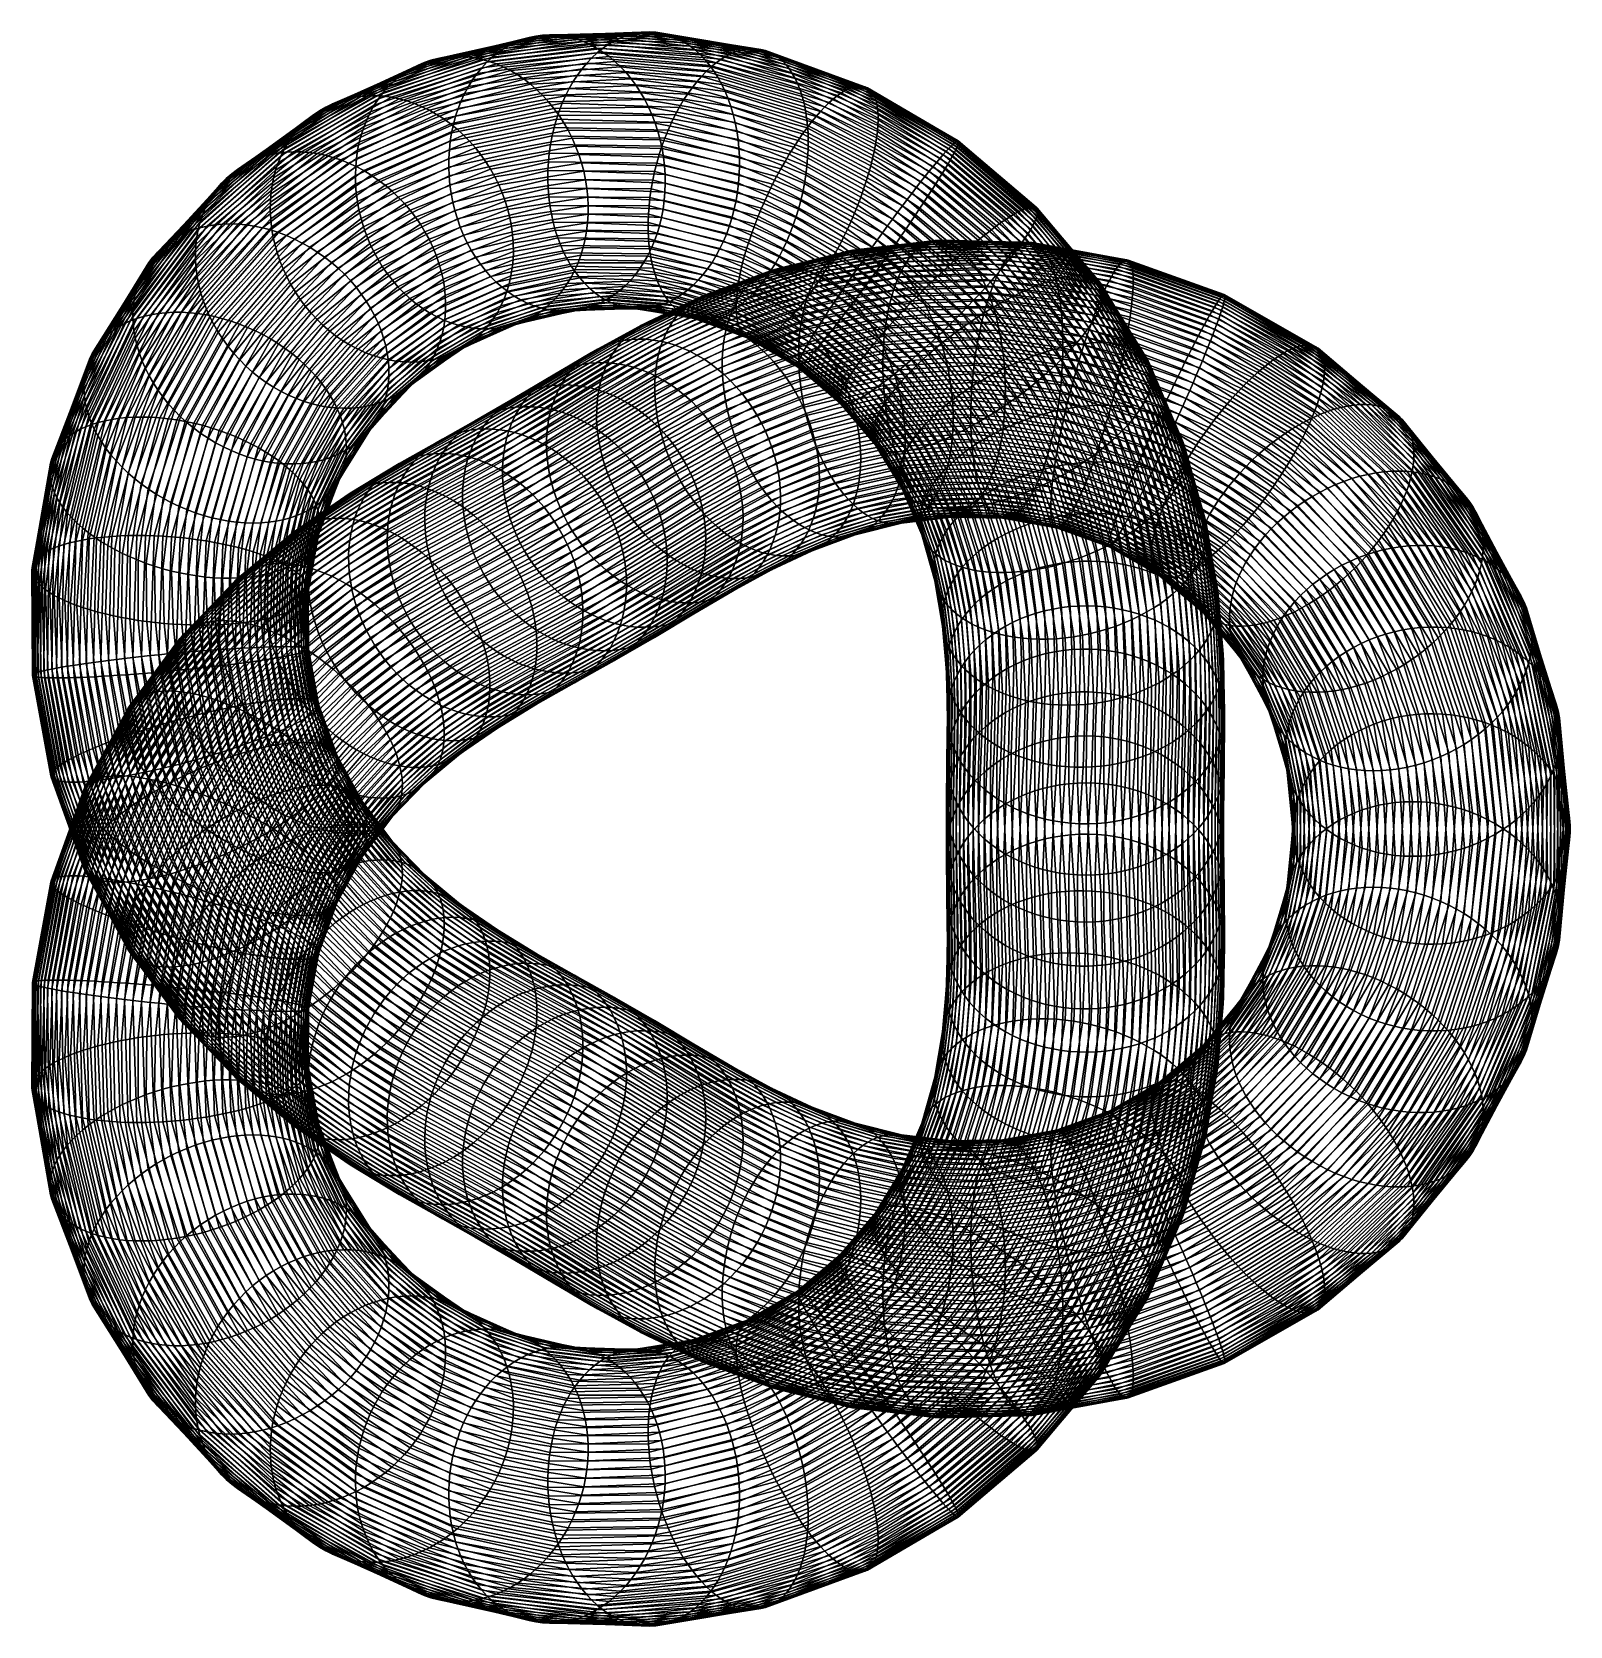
# Model space of a CAD drawing. Extents: x -10.2 to 12, y -11.5 to 11.5.
import ezdxf

# ---------------------------------------------------------------- set-up
doc = ezdxf.new("R2010")
doc.units = 0

msp = doc.modelspace()

# ---------------------------------------------------------------- linework, layer by layer
for points in [[(-1.367643, 11.500643, -5.080273), (-1.27996, 11.502979, -4.988551), (-2.922577, 11.441933, -3.606578), (-3.019117, 11.421317, -3.686337)], [(-1.27996, 11.502979, -4.988551), (-1.192627, 11.497271, -4.896644), (-2.824806, 11.454592, -3.526658), (-2.922577, 11.441933, -3.606578)], [(0.25629, 11.260357, -6.086715), (0.324101, 11.25098, -5.979848), (-1.27996, 11.502979, -4.988551), (-1.367643, 11.500643, -5.080273)], [(0.324101, 11.25098, -5.979848), (0.390011, 11.23378, -5.872767), (-1.192627, 11.497271, -4.896644), (-1.27996, 11.502979, -4.988551)], [(-3.385308, 11.261415, -3.997377), (-3.297503, 11.312715, -3.921447), (-4.89711, 10.852454, -2.195719), (-4.97806, 10.783339, -2.264832)], [(-3.297503, 11.312715, -3.921447), (-3.206959, 11.356578, -3.844089), (-4.811928, 10.914843, -2.125305), (-4.89711, 10.852454, -2.195719)], [(-3.206959, 11.356578, -3.844089), (-3.114038, 11.392827, -3.765613), (-4.722856, 10.970254, -2.053874), (-4.811928, 10.914843, -2.125305)], [(-3.114038, 11.392827, -3.765613), (-3.019117, 11.421317, -3.686337), (-4.630253, 11.018464, -1.981714), (-4.722856, 10.970254, -2.053874)], [(-3.019117, 11.421317, -3.686337), (-2.922577, 11.441933, -3.606578), (-4.534492, 11.059278, -1.909115), (-4.630253, 11.018464, -1.981714)], [(-2.922577, 11.441933, -3.606578), (-2.824806, 11.454592, -3.526658), (-4.435959, 11.092533, -1.83637), (-4.534492, 11.059278, -1.909115)], [(-2.824806, 11.454592, -3.526658), (-2.726198, 11.459243, -3.446899), (-4.33505, 11.118094, -1.763771), (-4.435959, 11.092533, -1.83637)], [(-2.726198, 11.459243, -3.446899), (-2.627151, 11.455867, -3.367623), (-4.232172, 11.135859, -1.69161), (-4.33505, 11.118094, -1.763771)], [(-2.627151, 11.455867, -3.367623), (-2.528063, 11.444478, -3.289147), (-4.127739, 11.145756, -1.62018), (-4.232172, 11.135859, -1.69161)], [(-2.528063, 11.444478, -3.289147), (-2.429333, 11.425121, -3.211789), (-4.022171, 11.147745, -1.549766), (-4.127739, 11.145756, -1.62018)], [(-2.429333, 11.425121, -3.211789), (-2.331358, 11.397875, -3.13586), (-3.915895, 11.141818, -1.480652), (-4.022171, 11.147745, -1.549766)], [(-2.331358, 11.397875, -3.13586), (-2.234535, 11.362849, -3.061665), (-3.809336, 11.127999, -1.413118), (-3.915895, 11.141818, -1.480652)], [(-2.234535, 11.362849, -3.061665), (-2.139251, 11.320185, -2.989503), (-3.702925, 11.106343, -1.347434), (-3.809336, 11.127999, -1.413118)], [(-2.139251, 11.320185, -2.989503), (-2.045891, 11.270054, -2.919665), (-3.597091, 11.076939, -1.283866), (-3.702925, 11.106343, -1.347434)], [(-1.961716, 11.263907, -5.686589), (-1.881376, 11.320492, -5.606276), (-3.551295, 11.137361, -4.143733), (-3.628809, 11.065106, -4.213571)], [(-1.881376, 11.320492, -5.606276), (-1.798963, 11.369768, -5.523291), (-3.470018, 11.202885, -4.071571), (-3.551295, 11.137361, -4.143733)], [(-1.798963, 11.369768, -5.523291), (-1.71481, 11.411537, -5.437967), (-3.385308, 11.261415, -3.997377), (-3.470018, 11.202885, -4.071571)], [(-1.71481, 11.411537, -5.437967), (-1.629255, 11.44563, -5.350649), (-3.297503, 11.312715, -3.921447), (-3.385308, 11.261415, -3.997377)], [(-1.629255, 11.44563, -5.350649), (-1.542642, 11.471911, -5.261687), (-3.206959, 11.356578, -3.844089), (-3.297503, 11.312715, -3.921447)], [(-1.542642, 11.471911, -5.261687), (-1.455321, 11.490273, -5.171441), (-3.114038, 11.392827, -3.765613), (-3.206959, 11.356578, -3.844089)], [(-1.455321, 11.490273, -5.171441), (-1.367643, 11.500643, -5.080273), (-3.019117, 11.421317, -3.686337), (-3.114038, 11.392827, -3.765613)], [(-1.192627, 11.497271, -4.896644), (-1.105995, 11.483542, -4.804922), (-2.726198, 11.459243, -3.446899), (-2.824806, 11.454592, -3.526658)], [(-1.105995, 11.483542, -4.804922), (-1.020412, 11.461849, -4.713754), (-2.627151, 11.455867, -3.367623), (-2.726198, 11.459243, -3.446899)], [(-1.020412, 11.461849, -4.713754), (-0.936224, 11.432277, -4.623508), (-2.528063, 11.444478, -3.289147), (-2.627151, 11.455867, -3.367623)], [(-0.936224, 11.432277, -4.623508), (-0.853769, 11.394946, -4.534547), (-2.429333, 11.425121, -3.211789), (-2.528063, 11.444478, -3.289147)], [(-0.853769, 11.394946, -4.534547), (-0.773379, 11.350007, -4.447228), (-2.331358, 11.397875, -3.13586), (-2.429333, 11.425121, -3.211789)], [(-0.773379, 11.350007, -4.447228), (-0.695378, 11.29764, -4.361905), (-2.234535, 11.362849, -3.061665), (-2.331358, 11.397875, -3.13586)], [(-0.695378, 11.29764, -4.361905), (-0.62008, 11.238057, -4.278919), (-2.139251, 11.320185, -2.989503), (-2.234535, 11.362849, -3.061665)], [(-0.62008, 11.238057, -4.278919), (-0.547788, 11.171496, -4.198606), (-2.045891, 11.270054, -2.919665), (-2.139251, 11.320185, -2.989503)], [(-0.247958, 11.10776, -6.793139), (-0.174781, 11.152434, -6.699565), (-1.881376, 11.320492, -5.606276), (-1.961716, 11.263907, -5.686589)], [(-0.174781, 11.152434, -6.699565), (-0.101496, 11.189682, -6.602878), (-1.798963, 11.369768, -5.523291), (-1.881376, 11.320492, -5.606276)], [(-0.101496, 11.189682, -6.602878), (-0.028396, 11.219354, -6.503467), (-1.71481, 11.411537, -5.437967), (-1.798963, 11.369768, -5.523291)], [(-0.028396, 11.219354, -6.503467), (0.044223, 11.24133, -6.401732), (-1.629255, 11.44563, -5.350649), (-1.71481, 11.411537, -5.437967)], [(0.044223, 11.24133, -6.401732), (0.116069, 11.255522, -6.298082), (-1.542642, 11.471911, -5.261687), (-1.629255, 11.44563, -5.350649)], [(0.116069, 11.255522, -6.298082), (0.186853, 11.261873, -6.192935), (-1.455321, 11.490273, -5.171441), (-1.542642, 11.471911, -5.261687)], [(0.186853, 11.261873, -6.192935), (0.25629, 11.260357, -6.086715), (-1.367643, 11.500643, -5.080273), (-1.455321, 11.490273, -5.171441)], [(0.390011, 11.23378, -5.872767), (0.453756, 11.208826, -5.7659), (-1.105995, 11.483542, -4.804922), (-1.192627, 11.497271, -4.896644)], [(0.453756, 11.208826, -5.7659), (0.51508, 11.176219, -5.65968), (-1.020412, 11.461849, -4.713754), (-1.105995, 11.483542, -4.804922)], [(0.51508, 11.176219, -5.65968), (0.573735, 11.13609, -5.554533), (-0.936224, 11.432277, -4.623508), (-1.020412, 11.461849, -4.713754)], [(0.573735, 11.13609, -5.554533), (0.629485, 11.0886, -5.450884), (-0.853769, 11.394946, -4.534547), (-0.936224, 11.432277, -4.623508)], [(0.629485, 11.0886, -5.450884), (0.682105, 11.033942, -5.349148), (-0.773379, 11.350007, -4.447228), (-0.853769, 11.394946, -4.534547)], [(0.682105, 11.033942, -5.349148), (0.731384, 10.972334, -5.249737), (-0.695378, 11.29764, -4.361905), (-0.773379, 11.350007, -4.447228)], [(0.731384, 10.972334, -5.249737), (0.777123, 10.904025, -5.15305), (-0.62008, 11.238057, -4.278919), (-0.695378, 11.29764, -4.361905)], [(-4.630253, 11.018464, -1.981714), (-4.534492, 11.059278, -1.909115), (-6.045217, 10.365036, -0.035205), (-6.132458, 10.305373, -0.105461)], [(-4.534492, 11.059278, -1.909115), (-4.435959, 11.092533, -1.83637), (-5.953767, 10.417835, 0.035193), (-6.045217, 10.365036, -0.035205)], [(-4.435959, 11.092533, -1.83637), (-4.33505, 11.118094, -1.763771), (-5.858477, 10.463556, 0.105449), (-5.953767, 10.417835, 0.035193)], [(-4.33505, 11.118094, -1.763771), (-4.232172, 11.135859, -1.69161), (-5.75973, 10.502016, 0.175281), (-5.858477, 10.463556, 0.105449)], [(-4.232172, 11.135859, -1.69161), (-4.127739, 11.145756, -1.62018), (-5.657924, 10.53306, 0.244406), (-5.75973, 10.502016, 0.175281)], [(-4.127739, 11.145756, -1.62018), (-4.022171, 11.147745, -1.549766), (-5.553469, 10.556563, 0.312548), (-5.657924, 10.53306, 0.244406)], [(-4.022171, 11.147745, -1.549766), (-3.915895, 11.141818, -1.480652), (-5.446785, 10.57243, 0.379431), (-5.553469, 10.556563, 0.312548)], [(-3.915895, 11.141818, -1.480652), (-3.809336, 11.127999, -1.413118), (-5.338302, 10.580597, 0.444786), (-5.446785, 10.57243, 0.379431)], [(-3.809336, 11.127999, -1.413118), (-3.702925, 11.106343, -1.347434), (-5.228457, 10.581032, 0.50835), (-5.338302, 10.580597, 0.444786)], [(-3.702249, 10.986411, -4.280804), (-3.628809, 11.065106, -4.213571), (-5.192349, 10.538542, -2.461619), (-5.2533, 10.445556, -2.522816)], [(-3.702925, 11.106343, -1.347434), (-3.597091, 11.076939, -1.283866), (-5.117692, 10.573733, 0.569867), (-5.228457, 10.581032, 0.50835)], [(-3.628809, 11.065106, -4.213571), (-3.551295, 11.137361, -4.143733), (-5.125978, 10.626066, -2.39805), (-5.192349, 10.538542, -2.461619)], [(-3.551295, 11.137361, -4.143733), (-3.470018, 11.202885, -4.071571), (-5.054452, 10.707774, -2.332367), (-5.125978, 10.626066, -2.39805)], [(-3.597091, 11.076939, -1.283866), (-3.492258, 11.039904, -1.222668), (-5.006452, 10.558728, 0.62909), (-5.117692, 10.573733, 0.569867)], [(-3.470018, 11.202885, -4.071571), (-3.385308, 11.261415, -3.997377), (-4.97806, 10.783339, -2.264832), (-5.054452, 10.707774, -2.332367)], [(-2.256034, 10.969458, -5.974838), (-2.187116, 11.05272, -5.908321), (-3.835741, 10.810994, -4.406383), (-3.895256, 10.714978, -4.464223)], [(-2.187116, 11.05272, -5.908321), (-2.114895, 11.129751, -5.837916), (-3.771319, 10.901593, -4.345161), (-3.835741, 10.810994, -4.406383)], [(-2.114895, 11.129751, -5.837916), (-2.03966, 11.200241, -5.763906), (-3.702249, 10.986411, -4.280804), (-3.771319, 10.901593, -4.345161)], [(-2.03966, 11.200241, -5.763906), (-1.961716, 11.263907, -5.686589), (-3.628809, 11.065106, -4.213571), (-3.702249, 10.986411, -4.280804)], [(-2.045891, 11.270054, -2.919665), (-1.95483, 11.212658, -2.852433), (-3.492258, 11.039904, -1.222668), (-3.597091, 11.076939, -1.283866)], [(-1.95483, 11.212658, -2.852433), (-1.866436, 11.148227, -2.788076), (-3.38885, 10.995387, -1.164088), (-3.492258, 11.039904, -1.222668)], [(-1.866436, 11.148227, -2.788076), (-1.781065, 11.077023, -2.726853), (-3.287283, 10.943568, -1.108362), (-3.38885, 10.995387, -1.164088)], [(-1.781065, 11.077023, -2.726853), (-1.699059, 10.99933, -2.669013), (-3.187965, 10.884655, -1.055714), (-3.287283, 10.943568, -1.108362)], [(-0.533711, 10.858831, -7.12898), (-0.463895, 10.931124, -7.051481), (-2.187116, 11.05272, -5.908321), (-2.256034, 10.969458, -5.974838)], [(-0.463895, 10.931124, -7.051481), (-0.392806, 10.996882, -6.969452), (-2.114895, 11.129751, -5.837916), (-2.187116, 11.05272, -5.908321)], [(-0.392806, 10.996882, -6.969452), (-0.32073, 11.055839, -6.883222), (-2.03966, 11.200241, -5.763906), (-2.114895, 11.129751, -5.837916)], [(-0.547788, 11.171496, -4.198606), (-0.478794, 11.098227, -4.121289), (-1.95483, 11.212658, -2.852433), (-2.045891, 11.270054, -2.919665)], [(-0.32073, 11.055839, -6.883222), (-0.247958, 11.10776, -6.793139), (-1.961716, 11.263907, -5.686589), (-2.03966, 11.200241, -5.763906)], [(-0.478794, 11.098227, -4.121289), (-0.413375, 11.018544, -4.047279), (-1.866436, 11.148227, -2.788076), (-1.95483, 11.212658, -2.852433)], [(-0.413375, 11.018544, -4.047279), (-0.351794, 10.932768, -3.976874), (-1.781065, 11.077023, -2.726853), (-1.866436, 11.148227, -2.788076)], [(-0.351794, 10.932768, -3.976874), (-0.2943, 10.841245, -3.910357), (-1.699059, 10.99933, -2.669013), (-1.781065, 11.077023, -2.726853)], [(0.777123, 10.904025, -5.15305), (0.819139, 10.82929, -5.059476), (-0.547788, 11.171496, -4.198606), (-0.62008, 11.238057, -4.278919)], [(0.819139, 10.82929, -5.059476), (0.857261, 10.748431, -4.969393), (-0.478794, 11.098227, -4.121289), (-0.547788, 11.171496, -4.198606)], [(0.857261, 10.748431, -4.969393), (0.891337, 10.661771, -4.883164), (-0.413375, 11.018544, -4.047279), (-0.478794, 11.098227, -4.121289)], [(1.310998, 10.482424, -7.684664), (1.372028, 10.536862, -7.587616), (-0.32073, 11.055839, -6.883222), (-0.392806, 10.996882, -6.969452)], [(1.372028, 10.536862, -7.587616), (1.431528, 10.584688, -7.486231), (-0.247958, 11.10776, -6.793139), (-0.32073, 11.055839, -6.883222)], [(1.431528, 10.584688, -7.486231), (1.489258, 10.625711, -7.380918), (-0.174781, 11.152434, -6.699565), (-0.247958, 11.10776, -6.793139)], [(1.489258, 10.625711, -7.380918), (1.544987, 10.659765, -7.2721), (-0.101496, 11.189682, -6.602878), (-0.174781, 11.152434, -6.699565)], [(1.544987, 10.659765, -7.2721), (1.598488, 10.686713, -7.160216), (-0.028396, 11.219354, -6.503467), (-0.101496, 11.189682, -6.602878)], [(1.598488, 10.686713, -7.160216), (1.649548, 10.706446, -7.045717), (0.044223, 11.24133, -6.401732), (-0.028396, 11.219354, -6.503467)], [(1.649548, 10.706446, -7.045717), (1.697959, 10.718885, -6.929063), (0.116069, 11.255522, -6.298082), (0.044223, 11.24133, -6.401732)], [(1.697959, 10.718885, -6.929063), (1.743529, 10.72398, -6.810724), (0.186853, 11.261873, -6.192935), (0.116069, 11.255522, -6.298082)], [(1.743529, 10.72398, -6.810724), (1.786072, 10.72171, -6.691177), (0.25629, 11.260357, -6.086715), (0.186853, 11.261873, -6.192935)], [(1.786072, 10.72171, -6.691177), (1.825418, 10.712085, -6.570903), (0.324101, 11.25098, -5.979848), (0.25629, 11.260357, -6.086715)], [(1.825418, 10.712085, -6.570903), (1.861408, 10.695143, -6.450387), (0.390011, 11.23378, -5.872767), (0.324101, 11.25098, -5.979848)], [(1.861408, 10.695143, -6.450387), (1.893897, 10.670952, -6.330113), (0.453756, 11.208826, -5.7659), (0.390011, 11.23378, -5.872767)], [(1.893897, 10.670952, -6.330113), (1.922755, 10.63961, -6.210566), (0.51508, 11.176219, -5.65968), (0.453756, 11.208826, -5.7659)], [(1.922755, 10.63961, -6.210566), (1.947865, 10.601244, -6.092227), (0.573735, 11.13609, -5.554533), (0.51508, 11.176219, -5.65968)], [(1.947865, 10.601244, -6.092227), (1.969127, 10.556007, -5.975573), (0.629485, 11.0886, -5.450884), (0.573735, 11.13609, -5.554533)], [(1.969127, 10.556007, -5.975573), (1.986454, 10.504081, -5.861074), (0.682105, 11.033942, -5.349148), (0.629485, 11.0886, -5.450884)], [(-4.97806, 10.783339, -2.264832), (-4.89711, 10.852454, -2.195719), (-6.365508, 10.087732, -0.31256), (-6.432591, 10.003275, -0.379443)], [(-4.89711, 10.852454, -2.195719), (-4.811928, 10.914843, -2.125305), (-6.292926, 10.166442, -0.244419), (-6.365508, 10.087732, -0.31256)], [(-4.811928, 10.914843, -2.125305), (-4.722856, 10.970254, -2.053874), (-6.215138, 10.239086, -0.175293), (-6.292926, 10.166442, -0.244419)], [(-4.722856, 10.970254, -2.053874), (-4.630253, 11.018464, -1.981714), (-6.132458, 10.305373, -0.105461), (-6.215138, 10.239086, -0.175293)], [(-3.835741, 10.810994, -4.406383), (-3.771319, 10.901593, -4.345161), (-5.308583, 10.347481, -2.581396), (-5.357978, 10.244712, -2.637122)], [(-3.771319, 10.901593, -4.345161), (-3.702249, 10.986411, -4.280804), (-5.2533, 10.445556, -2.522816), (-5.308583, 10.347481, -2.581396)], [(-3.492258, 11.039904, -1.222668), (-3.38885, 10.995387, -1.164088), (-4.895187, 10.53608, 0.685779), (-5.006452, 10.558728, 0.62909)], [(-3.38885, 10.995387, -1.164088), (-3.287283, 10.943568, -1.108362), (-4.784344, 10.505878, 0.739707), (-4.895187, 10.53608, 0.685779)], [(-3.287283, 10.943568, -1.108362), (-3.187965, 10.884655, -1.055714), (-4.67437, 10.468244, 0.790657), (-4.784344, 10.505878, 0.739707)], [(-3.187965, 10.884655, -1.055714), (-3.091297, 10.818886, -1.006355), (-4.565706, 10.42333, 0.838422), (-4.67437, 10.468244, 0.790657)], [(-3.091297, 10.818886, -1.006355), (-2.997668, 10.746525, -0.960485), (-4.458791, 10.371317, 0.882812), (-4.565706, 10.42333, 0.838422)], [(-2.382862, 10.785608, -6.09515), (-2.32137, 10.880301, -6.037198), (-3.949623, 10.613932, -4.51845), (-3.998625, 10.508264, -4.568843)], [(-2.32137, 10.880301, -6.037198), (-2.256034, 10.969458, -5.974838), (-3.895256, 10.714978, -4.464223), (-3.949623, 10.613932, -4.51845)], [(-1.699059, 10.99933, -2.669013), (-1.62075, 10.915463, -2.614787), (-3.091297, 10.818886, -1.006355), (-3.187965, 10.884655, -1.055714)], [(-1.62075, 10.915463, -2.614787), (-1.546452, 10.825759, -2.564393), (-2.997668, 10.746525, -0.960485), (-3.091297, 10.818886, -1.006355)], [(-1.546452, 10.825759, -2.564393), (-1.476465, 10.730578, -2.518035), (-2.907455, 10.667863, -0.918289), (-2.997668, 10.746525, -0.960485)], [(-0.668405, 10.69583, -7.269157), (-0.601972, 10.780294, -7.201636), (-2.32137, 10.880301, -6.037198), (-2.382862, 10.785608, -6.09515)], [(-0.601972, 10.780294, -7.201636), (-0.533711, 10.858831, -7.12898), (-2.256034, 10.969458, -5.974838), (-2.32137, 10.880301, -6.037198)], [(-0.2943, 10.841245, -3.910357), (-0.241124, 10.744342, -3.847998), (-1.62075, 10.915463, -2.614787), (-1.699059, 10.99933, -2.669013)], [(-0.241124, 10.744342, -3.847998), (-0.19248, 10.642451, -3.790045), (-1.546452, 10.825759, -2.564393), (-1.62075, 10.915463, -2.614787)], [(-0.19248, 10.642451, -3.790045), (-0.148564, 10.535981, -3.736734), (-1.476465, 10.730578, -2.518035), (-1.546452, 10.825759, -2.564393)], [(1.121209, 10.281763, -7.945979), (1.185335, 10.354617, -7.864207), (-0.533711, 10.858831, -7.12898), (-0.601972, 10.780294, -7.201636)], [(1.185335, 10.354617, -7.864207), (1.248683, 10.421594, -7.776985), (-0.463895, 10.931124, -7.051481), (-0.533711, 10.858831, -7.12898)], [(1.248683, 10.421594, -7.776985), (1.310998, 10.482424, -7.684664), (-0.392806, 10.996882, -6.969452), (-0.463895, 10.931124, -7.051481)], [(0.891337, 10.661771, -4.883164), (0.921229, 10.569662, -4.801134), (-0.351794, 10.932768, -3.976874), (-0.413375, 11.018544, -4.047279)], [(0.921229, 10.569662, -4.801134), (0.946816, 10.472472, -4.723635), (-0.2943, 10.841245, -3.910357), (-0.351794, 10.932768, -3.976874)], [(0.946816, 10.472472, -4.723635), (0.967997, 10.370595, -4.650979), (-0.241124, 10.744342, -3.847998), (-0.2943, 10.841245, -3.910357)], [(1.986454, 10.504081, -5.861074), (1.999776, 10.445677, -5.74919), (0.731384, 10.972334, -5.249737), (0.682105, 11.033942, -5.349148)], [(1.999776, 10.445677, -5.74919), (2.009041, 10.381028, -5.640373), (0.777123, 10.904025, -5.15305), (0.731384, 10.972334, -5.249737)], [(2.009041, 10.381028, -5.640373), (2.01421, 10.310396, -5.535059), (0.819139, 10.82929, -5.059476), (0.777123, 10.904025, -5.15305)], [(2.01421, 10.310396, -5.535059), (2.015264, 10.234064, -5.433674), (0.857261, 10.748431, -4.969393), (0.819139, 10.82929, -5.059476)], [(-5.192349, 10.538542, -2.461619), (-5.125978, 10.626066, -2.39805), (-6.549206, 9.818498, -0.508362), (-6.598267, 9.718923, -0.56988)], [(-5.125978, 10.626066, -2.39805), (-5.054452, 10.707774, -2.332367), (-6.493906, 9.91341, -0.444798), (-6.549206, 9.818498, -0.508362)], [(-5.054452, 10.707774, -2.332367), (-4.97806, 10.783339, -2.264832), (-6.432591, 10.003275, -0.379443), (-6.493906, 9.91341, -0.444798)], [(-3.998625, 10.508264, -4.568843), (-3.949623, 10.613932, -4.51845), (-5.438327, 10.026767, -2.739129), (-5.468959, 9.912469, -2.784999)], [(-3.949623, 10.613932, -4.51845), (-3.895256, 10.714978, -4.464223), (-5.401284, 10.137664, -2.689771), (-5.438327, 10.026767, -2.739129)], [(-3.895256, 10.714978, -4.464223), (-3.835741, 10.810994, -4.406383), (-5.357978, 10.244712, -2.637122), (-5.401284, 10.137664, -2.689771)], [(-2.997668, 10.746525, -0.960485), (-2.907455, 10.667863, -0.918289), (-4.354056, 10.312414, 0.923647), (-4.458791, 10.371317, 0.882812)], [(-2.907455, 10.667863, -0.918289), (-2.821021, 10.583219, -0.879936), (-4.251921, 10.246859, 0.960762), (-4.354056, 10.312414, 0.923647)], [(-2.821021, 10.583219, -0.879936), (-2.738714, 10.492931, -0.84558), (-4.152799, 10.174914, 0.994009), (-4.251921, 10.246859, 0.960762)], [(-2.49334, 10.581159, -6.196917), (-2.440263, 10.68576, -6.148461), (-4.042064, 10.398398, -4.615201), (-4.079764, 10.284776, -4.657337)], [(-2.440263, 10.68576, -6.148461), (-2.382862, 10.785608, -6.09515), (-3.998625, 10.508264, -4.568843), (-4.042064, 10.398398, -4.615201)], [(-1.476465, 10.730578, -2.518035), (-1.411071, 10.630305, -2.475899), (-2.821021, 10.583219, -0.879936), (-2.907455, 10.667863, -0.918289)], [(-1.411071, 10.630305, -2.475899), (-1.350532, 10.525343, -2.438155), (-2.738714, 10.492931, -0.84558), (-2.821021, 10.583219, -0.879936)], [(-0.79472, 10.5105, -7.387727), (-0.73274, 10.605778, -7.33127), (-2.440263, 10.68576, -6.148461), (-2.49334, 10.581159, -6.196917)], [(-0.73274, 10.605778, -7.33127), (-0.668405, 10.69583, -7.269157), (-2.382862, 10.785608, -6.09515), (-2.440263, 10.68576, -6.148461)], [(-0.148564, 10.535981, -3.736734), (-0.109553, 10.425361, -3.688278), (-1.411071, 10.630305, -2.475899), (-1.476465, 10.730578, -2.518035)], [(-0.109553, 10.425361, -3.688278), (-0.075603, 10.311037, -3.644873), (-1.350532, 10.525343, -2.438155), (-1.411071, 10.630305, -2.475899)], [(0.92675, 10.03098, -8.155417), (0.991655, 10.119618, -8.091878), (-0.73274, 10.605778, -7.33127), (-0.79472, 10.5105, -7.387727)], [(0.991655, 10.119618, -8.091878), (1.056562, 10.203324, -8.021971), (-0.668405, 10.69583, -7.269157), (-0.73274, 10.605778, -7.33127)], [(1.056562, 10.203324, -8.021971), (1.121209, 10.281763, -7.945979), (-0.601972, 10.780294, -7.201636), (-0.668405, 10.69583, -7.269157)], [(0.967997, 10.370595, -4.650979), (0.984685, 10.264439, -4.583458), (-0.19248, 10.642451, -3.790045), (-0.241124, 10.744342, -3.847998)], [(0.984685, 10.264439, -4.583458), (0.996813, 10.154433, -4.521345), (-0.148564, 10.535981, -3.736734), (-0.19248, 10.642451, -3.790045)], [(2.015264, 10.234064, -5.433674), (2.012197, 10.15234, -5.336626), (0.891337, 10.661771, -4.883164), (0.857261, 10.748431, -4.969393)], [(2.012197, 10.15234, -5.336626), (2.005023, 10.065554, -5.244305), (0.921229, 10.569662, -4.801134), (0.891337, 10.661771, -4.883164)], [(2.909966, 9.681431, -7.871189), (2.955153, 9.733491, -7.764632), (1.431528, 10.584688, -7.486231), (1.372028, 10.536862, -7.587616)], [(2.955153, 9.733491, -7.764632), (2.996546, 9.779771, -7.653946), (1.489258, 10.625711, -7.380918), (1.431528, 10.584688, -7.486231)], [(2.996546, 9.779771, -7.653946), (3.03398, 9.820084, -7.539577), (1.544987, 10.659765, -7.2721), (1.489258, 10.625711, -7.380918)], [(3.03398, 9.820084, -7.539577), (3.067302, 9.854267, -7.421986), (1.598488, 10.686713, -7.160216), (1.544987, 10.659765, -7.2721)], [(3.067302, 9.854267, -7.421986), (3.096379, 9.882183, -7.301646), (1.649548, 10.706446, -7.045717), (1.598488, 10.686713, -7.160216)], [(3.096379, 9.882183, -7.301646), (3.121094, 9.903719, -7.179041), (1.697959, 10.718885, -6.929063), (1.649548, 10.706446, -7.045717)], [(3.121094, 9.903719, -7.179041), (3.141347, 9.918789, -7.054666), (1.743529, 10.72398, -6.810724), (1.697959, 10.718885, -6.929063)], [(3.141347, 9.918789, -7.054666), (3.157057, 9.927332, -6.92902), (1.786072, 10.72171, -6.691177), (1.743529, 10.72398, -6.810724)], [(3.157057, 9.927332, -6.92902), (3.168161, 9.929314, -6.802611), (1.825418, 10.712085, -6.570903), (1.786072, 10.72171, -6.691177)], [(3.168161, 9.929314, -6.802611), (3.174613, 9.924727, -6.675946), (1.861408, 10.695143, -6.450387), (1.825418, 10.712085, -6.570903)], [(3.174613, 9.924727, -6.675946), (3.176388, 9.913588, -6.549537), (1.893897, 10.670952, -6.330113), (1.861408, 10.695143, -6.450387)], [(3.176388, 9.913588, -6.549537), (3.173478, 9.895944, -6.423891), (1.922755, 10.63961, -6.210566), (1.893897, 10.670952, -6.330113)], [(3.173478, 9.895944, -6.423891), (3.165896, 9.871865, -6.299516), (1.947865, 10.601244, -6.092227), (1.922755, 10.63961, -6.210566)], [(3.165896, 9.871865, -6.299516), (3.153672, 9.841447, -6.176911), (1.969127, 10.556007, -5.975573), (1.947865, 10.601244, -6.092227)], [(-6.132458, 10.305373, -0.105461), (-6.045217, 10.365036, -0.035205), (-7.388428, 9.387926, 1.836358), (-7.461019, 9.313318, 1.763759)], [(-6.045217, 10.365036, -0.035205), (-5.953767, 10.417835, 0.035193), (-7.310362, 9.456631, 1.909103), (-7.388428, 9.387926, 1.836358)], [(-5.953767, 10.417835, 0.035193), (-5.858477, 10.463556, 0.105449), (-7.227135, 9.519155, 1.981702), (-7.310362, 9.456631, 1.909103)], [(-5.858477, 10.463556, 0.105449), (-5.75973, 10.502016, 0.175281), (-7.139083, 9.575247, 2.053862), (-7.227135, 9.519155, 1.981702)], [(-5.75973, 10.502016, 0.175281), (-5.657924, 10.53306, 0.244406), (-7.046559, 9.62468, 2.125293), (-7.139083, 9.575247, 2.053862)], [(-5.657924, 10.53306, 0.244406), (-5.553469, 10.556563, 0.312548), (-6.949937, 9.667256, 2.195707), (-7.046559, 9.62468, 2.125293)], [(-5.553469, 10.556563, 0.312548), (-5.446785, 10.57243, 0.379431), (-6.849606, 9.702803, 2.26482), (-6.949937, 9.667256, 2.195707)], [(-5.446785, 10.57243, 0.379431), (-5.338302, 10.580597, 0.444786), (-6.74597, 9.731177, 2.332355), (-6.849606, 9.702803, 2.26482)], [(-5.338302, 10.580597, 0.444786), (-5.228457, 10.581032, 0.50835), (-6.639445, 9.752266, 2.398039), (-6.74597, 9.731177, 2.332355)], [(-5.308583, 10.347481, -2.581396), (-5.2533, 10.445556, -2.522816), (-6.640892, 9.615085, -0.629102), (-6.676911, 9.507403, -0.685791)], [(-5.2533, 10.445556, -2.522816), (-5.192349, 10.538542, -2.461619), (-6.598267, 9.718923, -0.56988), (-6.640892, 9.615085, -0.629102)], [(-5.228457, 10.581032, 0.50835), (-5.117692, 10.573733, 0.569867), (-6.530462, 9.765984, 2.461607), (-6.639445, 9.752266, 2.398039)], [(-5.117692, 10.573733, 0.569867), (-5.006452, 10.558728, 0.62909), (-6.419458, 9.772275, 2.522804), (-6.530462, 9.765984, 2.461607)], [(-5.006452, 10.558728, 0.62909), (-4.895187, 10.53608, 0.685779), (-6.306881, 9.771114, 2.581384), (-6.419458, 9.772275, 2.522804)], [(-4.895187, 10.53608, 0.685779), (-4.784344, 10.505878, 0.739707), (-6.193183, 9.762507, 2.63711), (-6.306881, 9.771114, 2.581384)], [(-4.784344, 10.505878, 0.739707), (-4.67437, 10.468244, 0.790657), (-6.078824, 9.746487, 2.689759), (-6.193183, 9.762507, 2.63711)], [(-4.67437, 10.468244, 0.790657), (-4.565706, 10.42333, 0.838422), (-5.964263, 9.723119, 2.739117), (-6.078824, 9.746487, 2.689759)], [(-4.565706, 10.42333, 0.838422), (-4.458791, 10.371317, 0.882812), (-5.849961, 9.692497, 2.784987), (-5.964263, 9.723119, 2.739117)], [(-4.458791, 10.371317, 0.882812), (-4.354056, 10.312414, 0.923647), (-5.73638, 9.654745, 2.827184), (-5.849961, 9.692497, 2.784987)], [(-4.079764, 10.284776, -4.657337), (-4.042064, 10.398398, -4.615201), (-5.493056, 9.795228, -2.827196), (-5.51052, 9.675518, -2.865549)], [(-4.042064, 10.398398, -4.615201), (-3.998625, 10.508264, -4.568843), (-5.468959, 9.912469, -2.784999), (-5.493056, 9.795228, -2.827196)], [(-2.624589, 10.243136, -6.311303), (-2.585689, 10.3594, -6.278502), (-4.137367, 10.048111, -4.728281), (-4.157037, 9.926021, -4.756803)], [(-2.738714, 10.492931, -0.84558), (-2.660866, 10.397364, -0.81536), (-4.057088, 10.096871, 1.023254), (-4.152799, 10.174914, 0.994009)], [(-2.585689, 10.3594, -6.278502), (-2.541881, 10.472226, -6.240322), (-4.111575, 10.167857, -4.695081), (-4.137367, 10.048111, -4.728281)], [(-2.541881, 10.472226, -6.240322), (-2.49334, 10.581159, -6.196917), (-4.079764, 10.284776, -4.657337), (-4.111575, 10.167857, -4.695081)], [(-2.660866, 10.397364, -0.81536), (-2.58779, 10.296903, -0.789398), (-3.965174, 10.013043, 1.048378), (-4.057088, 10.096871, 1.023254)], [(-1.350532, 10.525343, -2.438155), (-1.295093, 10.416114, -2.404955), (-2.660866, 10.397364, -0.81536), (-2.738714, 10.492931, -0.84558)], [(-1.295093, 10.416114, -2.404955), (-1.244977, 10.303059, -2.376433), (-2.58779, 10.296903, -0.789398), (-2.660866, 10.397364, -0.81536)], [(-0.964083, 10.197251, -7.520998), (-0.910625, 10.305825, -7.482782), (-2.585689, 10.3594, -6.278502), (-2.624589, 10.243136, -6.311303)], [(-0.910625, 10.305825, -7.482782), (-0.854095, 10.410382, -7.438298), (-2.541881, 10.472226, -6.240322), (-2.585689, 10.3594, -6.278502)], [(-0.854095, 10.410382, -7.438298), (-0.79472, 10.5105, -7.387727), (-2.49334, 10.581159, -6.196917), (-2.541881, 10.472226, -6.240322)], [(-0.075603, 10.311037, -3.644873), (-0.046853, 10.193469, -3.606693), (-1.295093, 10.416114, -2.404955), (-1.350532, 10.525343, -2.438155)], [(-0.046853, 10.193469, -3.606693), (-0.023417, 10.07313, -3.573893), (-1.244977, 10.303059, -2.376433), (-1.295093, 10.416114, -2.404955)], [(0.797989, 9.840358, -8.262398), (0.862108, 9.937769, -8.212334), (-0.854095, 10.410382, -7.438298), (-0.910625, 10.305825, -7.482782)], [(0.862108, 9.937769, -8.212334), (0.92675, 10.03098, -8.155417), (-0.79472, 10.5105, -7.387727), (-0.854095, 10.410382, -7.438298)], [(0.996813, 10.154433, -4.521345), (1.004333, 10.041019, -4.464888), (-0.109553, 10.425361, -3.688278), (-0.148564, 10.535981, -3.736734)], [(1.004333, 10.041019, -4.464888), (1.007214, 9.924654, -4.414317), (-0.075603, 10.311037, -3.644873), (-0.109553, 10.425361, -3.688278)], [(2.005023, 10.065554, -5.244305), (1.993769, 9.974054, -5.157083), (0.946816, 10.472472, -4.723635), (0.921229, 10.569662, -4.801134)], [(1.993769, 9.974054, -5.157083), (1.978482, 9.878209, -5.075311), (0.967997, 10.370595, -4.650979), (0.946816, 10.472472, -4.723635)], [(1.978482, 9.878209, -5.075311), (1.959223, 9.778405, -4.999319), (0.984685, 10.264439, -4.583458), (0.967997, 10.370595, -4.650979)], [(2.695134, 9.419904, -8.247833), (2.753535, 9.492772, -8.16189), (1.185335, 10.354617, -7.864207), (1.121209, 10.281763, -7.945979)], [(2.753535, 9.492772, -8.16189), (2.808953, 9.560828, -8.070219), (1.248683, 10.421594, -7.776985), (1.185335, 10.354617, -7.864207)], [(2.808953, 9.560828, -8.070219), (2.861167, 9.623799, -7.973188), (1.310998, 10.482424, -7.684664), (1.248683, 10.421594, -7.776985)], [(2.861167, 9.623799, -7.973188), (2.909966, 9.681431, -7.871189), (1.372028, 10.536862, -7.587616), (1.310998, 10.482424, -7.684664)], [(3.153672, 9.841447, -6.176911), (3.136855, 9.804815, -6.056571), (1.986454, 10.504081, -5.861074), (1.969127, 10.556007, -5.975573)], [(3.136855, 9.804815, -6.056571), (3.115512, 9.762114, -5.93898), (1.999776, 10.445677, -5.74919), (1.986454, 10.504081, -5.861074)], [(3.115512, 9.762114, -5.93898), (3.08973, 9.713517, -5.824611), (2.009041, 10.381028, -5.640373), (1.999776, 10.445677, -5.74919)], [(3.08973, 9.713517, -5.824611), (3.059613, 9.65922, -5.713925), (2.01421, 10.310396, -5.535059), (2.009041, 10.381028, -5.640373)], [(-6.365508, 10.087732, -0.31256), (-6.292926, 10.166442, -0.244419), (-7.58863, 9.147612, 1.620168), (-7.643137, 9.057182, 1.549754)], [(-6.292926, 10.166442, -0.244419), (-6.215138, 10.239086, -0.175293), (-7.527843, 9.233105, 1.691599), (-7.58863, 9.147612, 1.620168)], [(-6.215138, 10.239086, -0.175293), (-6.132458, 10.305373, -0.105461), (-7.461019, 9.313318, 1.763759), (-7.527843, 9.233105, 1.691599)], [(-5.438327, 10.026767, -2.739129), (-5.401284, 10.137664, -2.689771), (-6.728572, 9.282251, -0.790669), (-6.744008, 9.165689, -0.838434)], [(-5.401284, 10.137664, -2.689771), (-5.357978, 10.244712, -2.637122), (-6.706177, 9.396309, -0.739719), (-6.728572, 9.282251, -0.790669)], [(-5.357978, 10.244712, -2.637122), (-5.308583, 10.347481, -2.581396), (-6.676911, 9.507403, -0.685791), (-6.706177, 9.396309, -0.739719)], [(-4.354056, 10.312414, 0.923647), (-4.251921, 10.246859, 0.960762), (-5.623975, 9.610014, 2.865537), (-5.73638, 9.654745, 2.827184)], [(-4.251921, 10.246859, 0.960762), (-4.152799, 10.174914, 0.994009), (-5.513201, 9.558485, 2.899892), (-5.623975, 9.610014, 2.865537)], [(-4.137367, 10.048111, -4.728281), (-4.111575, 10.167857, -4.695081), (-5.521282, 9.553819, -2.899905), (-5.525299, 9.430624, -2.930124)], [(-4.111575, 10.167857, -4.695081), (-4.079764, 10.284776, -4.657337), (-5.51052, 9.675518, -2.865549), (-5.521282, 9.553819, -2.899905)], [(-4.152799, 10.174914, 0.994009), (-4.057088, 10.096871, 1.023254), (-5.404502, 9.500366, 2.930112), (-5.513201, 9.558485, 2.899892)], [(-2.687057, 10.002174, -6.36026), (-2.658424, 10.1239, -6.338592), (-4.170507, 9.802077, -4.780533), (-4.177721, 9.676779, -4.799375)], [(-2.658424, 10.1239, -6.338592), (-2.624589, 10.243136, -6.311303), (-4.157037, 9.926021, -4.756803), (-4.170507, 9.802077, -4.780533)], [(-2.58779, 10.296903, -0.789398), (-2.51978, 10.191953, -0.767799), (-3.877427, 9.923768, 1.06928), (-3.965174, 10.013043, 1.048378)], [(-2.51978, 10.191953, -0.767799), (-2.45711, 10.082934, -0.750648), (-3.794199, 9.829405, 1.085877), (-3.877427, 9.923768, 1.06928)], [(-1.060935, 9.969814, -7.578039), (-1.014253, 10.085097, -7.552793), (-2.658424, 10.1239, -6.338592), (-2.687057, 10.002174, -6.36026)], [(-1.014253, 10.085097, -7.552793), (-0.964083, 10.197251, -7.520998), (-2.624589, 10.243136, -6.311303), (-2.658424, 10.1239, -6.338592)], [(-1.244977, 10.303059, -2.376433), (-1.200386, 10.186633, -2.352703), (-2.51978, 10.191953, -0.767799), (-2.58779, 10.296903, -0.789398)], [(-1.200386, 10.186633, -2.352703), (-1.161499, 10.067304, -2.333861), (-2.45711, 10.082934, -0.750648), (-2.51978, 10.191953, -0.767799)], [(-0.023417, 10.07313, -3.573893), (-0.005389, 9.950505, -3.546603), (-1.200386, 10.186633, -2.352703), (-1.244977, 10.303059, -2.376433)], [(-0.005389, 9.950505, -3.546603), (0.007157, 9.826088, -3.524935), (-1.161499, 10.067304, -2.333861), (-1.200386, 10.186633, -2.352703)], [(0.672349, 9.634524, -8.341193), (0.734651, 9.739141, -8.305409), (-0.964083, 10.197251, -7.520998), (-1.014253, 10.085097, -7.552793)], [(0.734651, 9.739141, -8.305409), (0.797989, 9.840358, -8.262398), (-0.910625, 10.305825, -7.482782), (-0.964083, 10.197251, -7.520998)], [(1.007214, 9.924654, -4.414317), (1.005444, 9.805807, -4.369833), (-0.046853, 10.193469, -3.606693), (-0.075603, 10.311037, -3.644873)], [(1.005444, 9.805807, -4.369833), (0.999032, 9.684956, -4.331617), (-0.023417, 10.07313, -3.573893), (-0.046853, 10.193469, -3.606693)], [(1.959223, 9.778405, -4.999319), (1.936069, 9.675043, -4.929413), (0.996813, 10.154433, -4.521345), (0.984685, 10.264439, -4.583458)], [(2.57034, 9.260925, -8.401174), (2.633987, 9.342518, -8.327702), (1.056562, 10.203324, -8.021971), (0.991655, 10.119618, -8.091878)], [(1.936069, 9.675043, -4.929413), (1.909114, 9.568541, -4.865873), (1.004333, 10.041019, -4.464888), (0.996813, 10.154433, -4.521345)], [(2.633987, 9.342518, -8.327702), (2.695134, 9.419904, -8.247833), (1.121209, 10.281763, -7.945979), (1.056562, 10.203324, -8.021971)], [(2.986875, 9.53442, -5.505369), (2.944546, 9.464421, -5.408339), (2.005023, 10.065554, -5.244305), (2.012197, 10.15234, -5.336626)], [(3.025282, 9.59944, -5.607368), (2.986875, 9.53442, -5.505369), (2.012197, 10.15234, -5.336626), (2.015264, 10.234064, -5.433674)], [(3.059613, 9.65922, -5.713925), (3.025282, 9.59944, -5.607368), (2.015264, 10.234064, -5.433674), (2.01421, 10.310396, -5.535059)], [(-6.549206, 9.818498, -0.508362), (-6.493906, 9.91341, -0.444798), (-7.732454, 8.862989, 1.413106), (-7.766906, 8.760007, 1.347423)], [(-6.493906, 9.91341, -0.444798), (-6.432591, 10.003275, -0.379443), (-7.691142, 8.96218, 1.480641), (-7.732454, 8.862989, 1.413106)], [(-6.432591, 10.003275, -0.379443), (-6.365508, 10.087732, -0.31256), (-7.643137, 9.057182, 1.549754), (-7.691142, 8.96218, 1.480641)], [(-5.493056, 9.795228, -2.827196), (-5.468959, 9.912469, -2.784999), (-6.752421, 9.047092, -0.882824), (-6.753777, 8.926936, -0.923659)], [(-5.468959, 9.912469, -2.784999), (-5.438327, 10.026767, -2.739129), (-6.744008, 9.165689, -0.838434), (-6.752421, 9.047092, -0.882824)], [(-4.157037, 9.926021, -4.756803), (-4.137367, 10.048111, -4.728281), (-5.525299, 9.430624, -2.930124), (-5.522553, 9.306426, -2.956086)], [(-4.170507, 9.802077, -4.780533), (-4.157037, 9.926021, -4.756803), (-5.522553, 9.306426, -2.956086), (-5.513056, 9.181727, -2.977686)], [(-4.057088, 10.096871, 1.023254), (-3.965174, 10.013043, 1.048378), (-5.298317, 9.435889, 2.956074), (-5.404502, 9.500366, 2.930112)], [(-3.965174, 10.013043, 1.048378), (-3.877427, 9.923768, 1.06928), (-5.195073, 9.365315, 2.977674), (-5.298317, 9.435889, 2.956074)], [(-3.877427, 9.923768, 1.06928), (-3.794199, 9.829405, 1.085877), (-5.095185, 9.288928, 2.994824), (-5.195073, 9.365315, 2.977674)], [(-2.710374, 9.878448, -6.376219), (-2.687057, 10.002174, -6.36026), (-4.177721, 9.676779, -4.799375), (-4.17865, 9.550632, -4.813253)], [(-2.45711, 10.082934, -0.750648), (-2.400033, 9.970288, -0.738016), (-3.715828, 9.730335, 1.098102), (-3.794199, 9.829405, 1.085877)], [(-2.400033, 9.970288, -0.738016), (-2.348779, 9.854467, -0.729953), (-3.642627, 9.626956, 1.105905), (-3.715828, 9.730335, 1.098102)], [(-1.103939, 9.851867, -7.596633), (-1.060935, 9.969814, -7.578039), (-2.687057, 10.002174, -6.36026), (-2.710374, 9.878448, -6.376219)], [(-1.161499, 10.067304, -2.333861), (-1.128473, 9.945554, -2.319983), (-2.400033, 9.970288, -0.738016), (-2.45711, 10.082934, -0.750648)], [(-1.128473, 9.945554, -2.319983), (-1.101441, 9.821871, -2.311125), (-2.348779, 9.854467, -0.729953), (-2.400033, 9.970288, -0.738016)], [(0.007157, 9.826088, -3.524935), (0.014171, 9.700379, -3.508976), (-1.128473, 9.945554, -2.319983), (-1.161499, 10.067304, -2.333861)], [(0.014171, 9.700379, -3.508976), (0.015625, 9.573885, -3.498789), (-1.101441, 9.821871, -2.311125), (-1.128473, 9.945554, -2.319983)], [(0.551854, 9.416791, -8.390534), (0.611335, 9.52693, -8.369606), (-1.060935, 9.969814, -7.578039), (-1.103939, 9.851867, -7.596633)], [(0.611335, 9.52693, -8.369606), (0.672349, 9.634524, -8.341193), (-1.014253, 10.085097, -7.552793), (-1.060935, 9.969814, -7.578039)], [(0.999032, 9.684956, -4.331617), (0.988001, 9.562588, -4.299822), (-0.005389, 9.950505, -3.546603), (-0.023417, 10.07313, -3.573893)], [(0.988001, 9.562588, -4.299822), (0.972398, 9.439195, -4.274577), (0.007157, 9.826088, -3.524935), (-0.005389, 9.950505, -3.546603)], [(2.367003, 8.99427, -8.580394), (2.436579, 9.08645, -8.527775), (0.862108, 9.937769, -8.212334), (0.797989, 9.840358, -8.262398)], [(2.436579, 9.08645, -8.527775), (2.504449, 9.175454, -8.467955), (0.92675, 10.03098, -8.155417), (0.862108, 9.937769, -8.212334)], [(2.504449, 9.175454, -8.467955), (2.57034, 9.260925, -8.401174), (0.991655, 10.119618, -8.091878), (0.92675, 10.03098, -8.155417)], [(1.909114, 9.568541, -4.865873), (1.878466, 9.459327, -4.808957), (1.007214, 9.924654, -4.414317), (1.004333, 10.041019, -4.464888)], [(1.878466, 9.459327, -4.808957), (1.844248, 9.34784, -4.758892), (1.005444, 9.805807, -4.369833), (1.007214, 9.924654, -4.414317)], [(2.898467, 9.389724, -5.316667), (2.848822, 9.310631, -5.230724), (1.978482, 9.878209, -5.075311), (1.993769, 9.974054, -5.157083)], [(2.944546, 9.464421, -5.408339), (2.898467, 9.389724, -5.316667), (1.993769, 9.974054, -5.157083), (2.005023, 10.065554, -5.244305)], [(4.309523, 8.847662, -7.237708), (4.318652, 8.883685, -7.116359), (3.121094, 9.903719, -7.179041), (3.096379, 9.882183, -7.301646)], [(4.318652, 8.883685, -7.116359), (4.322016, 8.914364, -6.993258), (3.141347, 9.918789, -7.054666), (3.121094, 9.903719, -7.179041)], [(4.322016, 8.914364, -6.993258), (4.319602, 8.939577, -6.868899), (3.157057, 9.927332, -6.92902), (3.141347, 9.918789, -7.054666)], [(4.319602, 8.939577, -6.868899), (4.311419, 8.959222, -6.743785), (3.168161, 9.929314, -6.802611), (3.157057, 9.927332, -6.92902)], [(4.252704, 8.984067, -6.368944), (4.222006, 8.980875, -6.245843), (3.165896, 9.871865, -6.299516), (3.173478, 9.895944, -6.423891)], [(4.311419, 8.959222, -6.743785), (4.2975, 8.973218, -6.618417), (3.174613, 9.924727, -6.675946), (3.168161, 9.929314, -6.802611)], [(4.277902, 8.981511, -6.493303), (4.252704, 8.984067, -6.368944), (3.173478, 9.895944, -6.423891), (3.176388, 9.913588, -6.549537)], [(4.2975, 8.973218, -6.618417), (4.277902, 8.981511, -6.493303), (3.176388, 9.913588, -6.549537), (3.174613, 9.924727, -6.675946)], [(-7.046559, 9.62468, 2.125293), (-6.949937, 9.667256, 2.195707), (-8.14834, 8.512087, 3.921437), (-8.231599, 8.455605, 3.844079)], [(-6.949937, 9.667256, 2.195707), (-6.849606, 9.702803, 2.26482), (-8.060011, 8.562478, 3.997366), (-8.14834, 8.512087, 3.921437)], [(-6.849606, 9.702803, 2.26482), (-6.74597, 9.731177, 2.332355), (-7.966967, 8.606575, 4.071561), (-8.060011, 8.562478, 3.997366)], [(-6.74597, 9.731177, 2.332355), (-6.639445, 9.752266, 2.398039), (-7.869583, 8.6442, 4.143723), (-7.966967, 8.606575, 4.071561)], [(-6.639445, 9.752266, 2.398039), (-6.530462, 9.765984, 2.461607), (-7.768251, 8.675201, 4.21356), (-7.869583, 8.6442, 4.143723)], [(-6.640892, 9.615085, -0.629102), (-6.598267, 9.718923, -0.56988), (-7.794358, 8.653649, 1.283854), (-7.814701, 8.544344, 1.222657)], [(-6.598267, 9.718923, -0.56988), (-6.549206, 9.818498, -0.508362), (-7.766906, 8.760007, 1.347423), (-7.794358, 8.653649, 1.283854)], [(-6.530462, 9.765984, 2.461607), (-6.419458, 9.772275, 2.522804), (-7.663379, 8.699455, 4.280793), (-7.768251, 8.675201, 4.21356)], [(-6.419458, 9.772275, 2.522804), (-6.306881, 9.771114, 2.581384), (-7.55539, 8.716862, 4.34515), (-7.663379, 8.699455, 4.280793)], [(-6.306881, 9.771114, 2.581384), (-6.193183, 9.762507, 2.63711), (-7.444717, 8.727354, 4.406372), (-7.55539, 8.716862, 4.34515)], [(-6.193183, 9.762507, 2.63711), (-6.078824, 9.746487, 2.689759), (-7.331808, 8.730887, 4.464213), (-7.444717, 8.727354, 4.406372)], [(-6.078824, 9.746487, 2.689759), (-5.964263, 9.723119, 2.739117), (-7.217116, 8.727448, 4.518439), (-7.331808, 8.730887, 4.464213)], [(-5.964263, 9.723119, 2.739117), (-5.849961, 9.692497, 2.784987), (-7.101103, 8.71705, 4.568832), (-7.217116, 8.727448, 4.518439)], [(-5.849961, 9.692497, 2.784987), (-5.73638, 9.654745, 2.827184), (-6.984237, 8.699736, 4.61519), (-7.101103, 8.71705, 4.568832)], [(-5.51052, 9.675518, -2.865549), (-5.493056, 9.795228, -2.827196), (-6.753777, 8.926936, -0.923659), (-6.748072, 8.805708, -0.960775)], [(-5.521282, 9.553819, -2.899905), (-5.51052, 9.675518, -2.865549), (-6.748072, 8.805708, -0.960775), (-6.735328, 8.683893, -0.994022)], [(-4.177721, 9.676779, -4.799375), (-4.170507, 9.802077, -4.780533), (-5.513056, 9.181727, -2.977686), (-5.496847, 9.057029, -2.994836)], [(-4.17865, 9.550632, -4.813253), (-4.177721, 9.676779, -4.799375), (-5.496847, 9.057029, -2.994836), (-5.47399, 8.932833, -3.007468)], [(-3.794199, 9.829405, 1.085877), (-3.715828, 9.730335, 1.098102), (-4.999057, 9.207036, 3.007456), (-5.095185, 9.288928, 2.994824)], [(-3.715828, 9.730335, 1.098102), (-3.642627, 9.626956, 1.105905), (-4.907075, 9.119968, 3.015519), (-4.999057, 9.207036, 3.007456)], [(-2.72828, 9.75322, -6.386406), (-2.710374, 9.878448, -6.376219), (-4.17865, 9.550632, -4.813253), (-4.173292, 9.424144, -4.822111)], [(-2.740703, 9.626993, -6.39078), (-2.72828, 9.75322, -6.386406), (-4.173292, 9.424144, -4.822111), (-4.161667, 9.297823, -4.825914)], [(-2.348779, 9.854467, -0.729953), (-2.303553, 9.735938, -0.726492), (-3.574891, 9.519684, 1.109255), (-3.642627, 9.626956, 1.105905)], [(-2.303553, 9.735938, -0.726492), (-2.264537, 9.615178, -0.727646), (-3.512894, 9.408951, 1.108138), (-3.574891, 9.519684, 1.109255)], [(-1.178238, 9.60989, -7.613597), (-1.143093, 9.731731, -7.608502), (-2.72828, 9.75322, -6.386406), (-2.740703, 9.626993, -6.39078)], [(-1.143093, 9.731731, -7.608502), (-1.103939, 9.851867, -7.596633), (-2.710374, 9.878448, -6.376219), (-2.72828, 9.75322, -6.386406)], [(-1.101441, 9.821871, -2.311125), (-1.080511, 9.696755, -2.307322), (-2.303553, 9.735938, -0.726492), (-2.348779, 9.854467, -0.729953)], [(-1.080511, 9.696755, -2.307322), (-1.065768, 9.570709, -2.30859), (-2.264537, 9.615178, -0.727646), (-2.303553, 9.735938, -0.726492)], [(0.43844, 9.190662, -8.409626), (0.494145, 9.304551, -8.403892), (-1.143093, 9.731731, -7.608502), (-1.178238, 9.60989, -7.613597)], [(0.494145, 9.304551, -8.403892), (0.551854, 9.416791, -8.390534), (-1.103939, 9.851867, -7.596633), (-1.143093, 9.731731, -7.608502)], [(0.015625, 9.573885, -3.498789), (0.011513, 9.447116, -3.494416), (-1.080511, 9.696755, -2.307322), (-1.101441, 9.821871, -2.311125)], [(0.011513, 9.447116, -3.494416), (0.001851, 9.320581, -3.495874), (-1.065768, 9.570709, -2.30859), (-1.080511, 9.696755, -2.307322)], [(0.972398, 9.439195, -4.274577), (0.952285, 9.315275, -4.255982), (0.014171, 9.700379, -3.508976), (0.007157, 9.826088, -3.524935)], [(0.952285, 9.315275, -4.255982), (0.927742, 9.191326, -4.244113), (0.015625, 9.573885, -3.498789), (0.014171, 9.700379, -3.508976)], [(2.223863, 8.80188, -8.663208), (2.296003, 8.899286, -8.625599), (0.734651, 9.739141, -8.305409), (0.672349, 9.634524, -8.341193)], [(2.296003, 8.899286, -8.625599), (2.367003, 8.99427, -8.580394), (0.797989, 9.840358, -8.262398), (0.734651, 9.739141, -8.305409)], [(1.806599, 9.23453, -4.715881), (1.76567, 9.119853, -4.680097), (0.988001, 9.562588, -4.299822), (0.999032, 9.684956, -4.331617)], [(1.844248, 9.34784, -4.758892), (1.806599, 9.23453, -4.715881), (0.999032, 9.684956, -4.331617), (1.005444, 9.805807, -4.369833)], [(2.73965, 9.140545, -5.077383), (2.680562, 9.050237, -5.010602), (1.909114, 9.568541, -4.865873), (1.936069, 9.675043, -4.929413)], [(2.795812, 9.227459, -5.150855), (2.73965, 9.140545, -5.077383), (1.936069, 9.675043, -4.929413), (1.959223, 9.778405, -4.999319)], [(2.848822, 9.310631, -5.230724), (2.795812, 9.227459, -5.150855), (1.959223, 9.778405, -4.999319), (1.978482, 9.878209, -5.075311)], [(4.137348, 8.528863, -7.902373), (4.179496, 8.593192, -7.801418), (2.909966, 9.681431, -7.871189), (2.861167, 9.623799, -7.973188)], [(4.179496, 8.593192, -7.801418), (4.21644, 8.653348, -7.695952), (2.955153, 9.733491, -7.764632), (2.909966, 9.681431, -7.871189)], [(4.21644, 8.653348, -7.695952), (4.248031, 8.709088, -7.5864), (2.996546, 9.779771, -7.653946), (2.955153, 9.733491, -7.764632)], [(4.248031, 8.709088, -7.5864), (4.274142, 8.760187, -7.473203), (3.03398, 9.820084, -7.539577), (2.996546, 9.779771, -7.653946)], [(4.274142, 8.760187, -7.473203), (4.294667, 8.806441, -7.356816), (3.067302, 9.854267, -7.421986), (3.03398, 9.820084, -7.539577)], [(4.047015, 8.911236, -5.775802), (3.991098, 8.879958, -5.66625), (3.059613, 9.65922, -5.713925), (3.08973, 9.713517, -5.824611)], [(4.294667, 8.806441, -7.356816), (4.309523, 8.847662, -7.237708), (3.096379, 9.882183, -7.301646), (3.067302, 9.854267, -7.421986)], [(4.09826, 8.937059, -5.888999), (4.047015, 8.911236, -5.775802), (3.08973, 9.713517, -5.824611), (3.115512, 9.762114, -5.93898)], [(4.144628, 8.957324, -6.005386), (4.09826, 8.937059, -5.888999), (3.115512, 9.762114, -5.93898), (3.136855, 9.804815, -6.056571)], [(4.185932, 8.971949, -6.124494), (4.144628, 8.957324, -6.005386), (3.136855, 9.804815, -6.056571), (3.153672, 9.841447, -6.176911)], [(4.222006, 8.980875, -6.245843), (4.185932, 8.971949, -6.124494), (3.153672, 9.841447, -6.176911), (3.165896, 9.871865, -6.299516)], [(-7.388428, 9.387926, 1.836358), (-7.310362, 9.456631, 1.909103), (-8.44771, 8.252001, 3.606568), (-8.507559, 8.173658, 3.526648)], [(-7.310362, 9.456631, 1.909103), (-7.227135, 9.519155, 1.981702), (-8.381586, 8.325299, 3.686327), (-8.44771, 8.252001, 3.606568)], [(-7.227135, 9.519155, 1.981702), (-7.139083, 9.575247, 2.053862), (-8.309452, 8.393258, 3.765603), (-8.381586, 8.325299, 3.686327)], [(-7.139083, 9.575247, 2.053862), (-7.046559, 9.62468, 2.125293), (-8.231599, 8.455605, 3.844079), (-8.309452, 8.393258, 3.765603)], [(-6.706177, 9.396309, -0.739719), (-6.676911, 9.507403, -0.685791), (-7.827853, 8.432531, 1.164077), (-7.83376, 8.318662, 1.108351)], [(-6.676911, 9.507403, -0.685791), (-6.640892, 9.615085, -0.629102), (-7.814701, 8.544344, 1.222657), (-7.827853, 8.432531, 1.164077)], [(-5.73638, 9.654745, 2.827184), (-5.623975, 9.610014, 2.865537), (-6.866988, 8.675575, 4.657326), (-6.984237, 8.699736, 4.61519)], [(-5.623975, 9.610014, 2.865537), (-5.513201, 9.558485, 2.899892), (-6.749828, 8.644664, 4.69507), (-6.866988, 8.675575, 4.657326)], [(-5.513201, 9.558485, 2.899892), (-5.404502, 9.500366, 2.930112), (-6.633229, 8.607127, 4.72827), (-6.749828, 8.644664, 4.69507)], [(-5.525299, 9.430624, -2.930124), (-5.521282, 9.553819, -2.899905), (-6.735328, 8.683893, -0.994022), (-6.715596, 8.561983, -1.023266)], [(-5.404502, 9.500366, 2.930112), (-5.298317, 9.435889, 2.956074), (-6.51766, 8.563117, 4.756792), (-6.633229, 8.607127, 4.72827)], [(-5.298317, 9.435889, 2.956074), (-5.195073, 9.365315, 2.977674), (-6.403587, 8.51281, 4.780522), (-6.51766, 8.563117, 4.756792)], [(-4.173292, 9.424144, -4.822111), (-4.17865, 9.550632, -4.813253), (-5.47399, 8.932833, -3.007468), (-5.444578, 8.80964, -3.015531)], [(-3.642627, 9.626956, 1.105905), (-3.574891, 9.519684, 1.109255), (-4.81961, 9.028074, 3.018981), (-4.907075, 9.119968, 3.015519)], [(-3.574891, 9.519684, 1.109255), (-3.512894, 9.408951, 1.108138), (-4.737013, 8.931726, 3.017827), (-4.81961, 9.028074, 3.018981)], [(-2.747593, 9.500277, -6.389322), (-2.740703, 9.626993, -6.39078), (-4.161667, 9.297823, -4.825914), (-4.143822, 9.172178, -4.824646)], [(-2.748923, 9.373582, -6.382038), (-2.747593, 9.500277, -6.389322), (-4.143822, 9.172178, -4.824646), (-4.119829, 9.047716, -4.818313)], [(-2.264537, 9.615178, -0.727646), (-2.23189, 9.492673, -0.733411), (-3.456885, 9.295204, 1.102559), (-3.512894, 9.408951, 1.108138)], [(-2.23189, 9.492673, -0.733411), (-2.205743, 9.368916, -0.743763), (-3.40709, 9.1789, 1.09254), (-3.456885, 9.295204, 1.102559)], [(-1.235956, 9.363057, -7.603413), (-1.209234, 9.486833, -7.611899), (-2.747593, 9.500277, -6.389322), (-2.748923, 9.373582, -6.382038)], [(-1.209234, 9.486833, -7.611899), (-1.178238, 9.60989, -7.613597), (-2.740703, 9.626993, -6.39078), (-2.747593, 9.500277, -6.389322)], [(-1.065768, 9.570709, -2.30859), (-1.057272, 9.444241, -2.314924), (-2.23189, 9.492673, -0.733411), (-2.264537, 9.615178, -0.727646)], [(-1.057272, 9.444241, -2.314924), (-1.055056, 9.317859, -2.326297), (-2.205743, 9.368916, -0.743763), (-2.23189, 9.492673, -0.733411)], [(0.333934, 8.959776, -8.398163), (0.384965, 9.075583, -8.407714), (-1.209234, 9.486833, -7.611899), (-1.235956, 9.363057, -7.603413)], [(0.384965, 9.075583, -8.407714), (0.43844, 9.190662, -8.409626), (-1.178238, 9.60989, -7.613597), (-1.209234, 9.486833, -7.611899)], [(0.001851, 9.320581, -3.495874), (-0.01332, 9.19479, -3.503157), (-1.057272, 9.444241, -2.314924), (-1.065768, 9.570709, -2.30859)], [(-0.01332, 9.19479, -3.503157), (-0.033942, 9.07025, -3.516237), (-1.055056, 9.317859, -2.326297), (-1.057272, 9.444241, -2.314924)], [(0.898869, 9.067847, -4.239018), (0.865781, 8.945337, -4.240717), (0.001851, 9.320581, -3.495874), (0.011513, 9.447116, -3.494416)], [(0.927742, 9.191326, -4.244113), (0.898869, 9.067847, -4.239018), (0.011513, 9.447116, -3.494416), (0.015625, 9.573885, -3.498789)], [(2.077329, 8.60138, -8.715066), (2.150873, 8.702445, -8.69307), (0.611335, 9.52693, -8.369606), (0.551854, 9.416791, -8.390534)], [(2.150873, 8.702445, -8.69307), (2.223863, 8.80188, -8.663208), (0.672349, 9.634524, -8.341193), (0.611335, 9.52693, -8.369606)], [(1.721626, 9.00427, -4.651684), (1.674644, 8.888248, -4.630757), (0.952285, 9.315275, -4.255982), (0.972398, 9.439195, -4.274577)], [(1.76567, 9.119853, -4.680097), (1.721626, 9.00427, -4.651684), (0.972398, 9.439195, -4.274577), (0.988001, 9.562588, -4.299822)], [(2.618787, 8.956899, -4.950782), (2.554572, 8.860908, -4.898163), (1.844248, 9.34784, -4.758892), (1.878466, 9.459327, -4.808957)], [(2.680562, 9.050237, -5.010602), (2.618787, 8.956899, -4.950782), (1.878466, 9.459327, -4.808957), (1.909114, 9.568541, -4.865873)], [(3.981474, 8.313501, -8.174205), (4.038137, 8.388735, -8.089142), (2.753535, 9.492772, -8.16189), (2.695134, 9.419904, -8.247833)], [(4.038137, 8.388735, -8.089142), (4.090165, 8.460619, -7.998409), (2.808953, 9.560828, -8.070219), (2.753535, 9.492772, -8.16189)], [(4.090165, 8.460619, -7.998409), (4.137348, 8.528863, -7.902373), (2.861167, 9.623799, -7.973188), (2.808953, 9.560828, -8.070219)], [(3.797664, 8.754766, -5.363793), (3.725489, 8.703142, -5.27306), (2.898467, 9.389724, -5.316667), (2.944546, 9.464421, -5.408339)], [(3.866171, 8.801566, -5.45983), (3.797664, 8.754766, -5.363793), (2.944546, 9.464421, -5.408339), (2.986875, 9.53442, -5.505369)], [(3.930736, 8.843352, -5.560784), (3.866171, 8.801566, -5.45983), (2.986875, 9.53442, -5.505369), (3.025282, 9.59944, -5.607368)], [(3.991098, 8.879958, -5.66625), (3.930736, 8.843352, -5.560784), (3.025282, 9.59944, -5.607368), (3.059613, 9.65922, -5.713925)], [(-7.58863, 9.147612, 1.620168), (-7.527843, 9.233105, 1.691599), (-8.60749, 8.003121, 3.367613), (-8.647171, 7.911614, 3.289137)], [(-7.527843, 9.233105, 1.691599), (-7.461019, 9.313318, 1.763759), (-8.56089, 8.090587, 3.446889), (-8.60749, 8.003121, 3.367613)], [(-7.461019, 9.313318, 1.763759), (-7.388428, 9.387926, 1.836358), (-8.507559, 8.173658, 3.526648), (-8.56089, 8.090587, 3.446889)], [(-6.728572, 9.282251, -0.790669), (-6.706177, 9.396309, -0.739719), (-7.83376, 8.318662, 1.108351), (-7.832399, 8.203194, 1.055702)], [(-6.744008, 9.165689, -0.838434), (-6.728572, 9.282251, -0.790669), (-7.832399, 8.203194, 1.055702), (-7.823775, 8.086592, 1.006344)], [(-5.522553, 9.306426, -2.956086), (-5.525299, 9.430624, -2.930124), (-6.715596, 8.561983, -1.023266), (-6.688956, 8.440469, -1.04839)], [(-5.513056, 9.181727, -2.977686), (-5.522553, 9.306426, -2.956086), (-6.688956, 8.440469, -1.04839), (-6.655516, 8.31984, -1.069293)], [(-5.195073, 9.365315, 2.977674), (-5.095185, 9.288928, 2.994824), (-6.291469, 8.456408, 4.799364), (-6.403587, 8.51281, 4.780522)], [(-5.095185, 9.288928, 2.994824), (-4.999057, 9.207036, 3.007456), (-6.181758, 8.39414, 4.813242), (-6.291469, 8.456408, 4.799364)], [(-4.999057, 9.207036, 3.007456), (-4.907075, 9.119968, 3.015519), (-6.074895, 8.326255, 4.8221), (-6.181758, 8.39414, 4.813242)], [(-4.161667, 9.297823, -4.825914), (-4.173292, 9.424144, -4.822111), (-5.444578, 8.80964, -3.015531), (-5.408729, 8.687946, -3.018993)], [(-4.143822, 9.172178, -4.824646), (-4.161667, 9.297823, -4.825914), (-5.408729, 8.687946, -3.018993), (-5.366588, 8.568241, -3.017839)], [(-3.512894, 9.408951, 1.108138), (-3.456885, 9.295204, 1.102559), (-4.659617, 8.831311, 3.012062), (-4.737013, 8.931726, 3.017827)], [(-3.456885, 9.295204, 1.102559), (-3.40709, 9.1789, 1.09254), (-4.587735, 8.727232, 3.001709), (-4.659617, 8.831311, 3.012062)], [(-2.744687, 9.247417, -6.368958), (-2.748923, 9.373582, -6.382038), (-4.119829, 9.047716, -4.818313), (-4.089785, 8.924938, -4.806939)], [(-2.734902, 9.122291, -6.350135), (-2.744687, 9.247417, -6.368958), (-4.089785, 8.924938, -4.806939), (-4.05381, 8.804337, -4.790571)], [(-2.205743, 9.368916, -0.743763), (-2.186199, 9.244406, -0.758662), (-3.363709, 9.060508, 1.078122), (-3.40709, 9.1789, 1.09254)], [(-2.186199, 9.244406, -0.758662), (-2.17334, 9.119645, -0.778047), (-3.326916, 8.940504, 1.059363), (-3.363709, 9.060508, 1.078122)], [(-1.258296, 9.23906, -7.588173), (-1.235956, 9.363057, -7.603413), (-2.748923, 9.373582, -6.382038), (-2.744687, 9.247417, -6.368958)], [(-1.276163, 9.115341, -7.566242), (-1.258296, 9.23906, -7.588173), (-2.744687, 9.247417, -6.368958), (-2.734902, 9.122291, -6.350135)], [(-1.055056, 9.317859, -2.326297), (-1.05913, 9.192073, -2.342665), (-2.186199, 9.244406, -0.758662), (-2.205743, 9.368916, -0.743763)], [(-1.05913, 9.192073, -2.342665), (-1.069476, 9.06739, -2.363962), (-2.17334, 9.119645, -0.778047), (-2.186199, 9.244406, -0.758662)], [(0.240017, 8.727847, -8.35633), (0.285553, 8.843708, -8.381012), (-1.258296, 9.23906, -7.588173), (-1.276163, 9.115341, -7.566242)], [(0.285553, 8.843708, -8.381012), (0.333934, 8.959776, -8.398163), (-1.235956, 9.363057, -7.603413), (-1.258296, 9.23906, -7.588173)], [(-0.033942, 9.07025, -3.516237), (-0.05993, 8.947462, -3.53506), (-1.05913, 9.192073, -2.342665), (-1.055056, 9.317859, -2.326297)], [(0.865781, 8.945337, -4.240717), (0.828613, 8.824287, -4.249203), (-0.01332, 9.19479, -3.503157), (0.001851, 9.320581, -3.495874)], [(1.929762, 8.395996, -8.735132), (2.003527, 8.499093, -8.729105), (0.494145, 9.304551, -8.403892), (0.43844, 9.190662, -8.409626)], [(2.003527, 8.499093, -8.729105), (2.077329, 8.60138, -8.715066), (0.551854, 9.416791, -8.390534), (0.494145, 9.304551, -8.403892)], [(1.674644, 8.888248, -4.630757), (1.624913, 8.772252, -4.617399), (0.927742, 9.191326, -4.244113), (0.952285, 9.315275, -4.255982)], [(2.488177, 8.76265, -4.852958), (2.419868, 8.66252, -4.815349), (1.76567, 9.119853, -4.680097), (1.806599, 9.23453, -4.715881)], [(2.554572, 8.860908, -4.898163), (2.488177, 8.76265, -4.852958), (1.806599, 9.23453, -4.715881), (1.844248, 9.34784, -4.758892)], [(3.786042, 8.070787, -8.392072), (3.855172, 8.154206, -8.325976), (2.57034, 9.260925, -8.401174), (2.504449, 9.175454, -8.467955)], [(3.855172, 8.154206, -8.325976), (3.920403, 8.23522, -8.253255), (2.633987, 9.342518, -8.327702), (2.57034, 9.260925, -8.401174)], [(3.920403, 8.23522, -8.253255), (3.981474, 8.313501, -8.174205), (2.695134, 9.419904, -8.247833), (2.633987, 9.342518, -8.327702)], [(3.571315, 8.586273, -5.108947), (3.489937, 8.521497, -5.036226), (2.73965, 9.140545, -5.077383), (2.795812, 9.227459, -5.150855)], [(3.649938, 8.646903, -5.187997), (3.571315, 8.586273, -5.108947), (2.795812, 9.227459, -5.150855), (2.848822, 9.310631, -5.230724)], [(3.725489, 8.703142, -5.27306), (3.649938, 8.646903, -5.187997), (2.848822, 9.310631, -5.230724), (2.898467, 9.389724, -5.316667)], [(-7.691142, 8.96218, 1.480641), (-7.643137, 9.057182, 1.549754), (-8.679773, 7.816433, 3.211779), (-8.705164, 7.717962, 3.13585)], [(-7.643137, 9.057182, 1.549754), (-7.58863, 9.147612, 1.620168), (-8.647171, 7.911614, 3.289137), (-8.679773, 7.816433, 3.211779)], [(-6.752421, 9.047092, -0.882824), (-6.744008, 9.165689, -0.838434), (-7.823775, 8.086592, 1.006344), (-7.807923, 7.969327, 0.960474)], [(-6.753777, 8.926936, -0.923659), (-6.752421, 9.047092, -0.882824), (-7.807923, 7.969327, 0.960474), (-7.784907, 7.851869, 0.918278)], [(-5.496847, 9.057029, -2.994836), (-5.513056, 9.181727, -2.977686), (-6.655516, 8.31984, -1.069293), (-6.615409, 8.200582, -1.08589)], [(-5.47399, 8.932833, -3.007468), (-5.496847, 9.057029, -2.994836), (-6.615409, 8.200582, -1.08589), (-6.568797, 8.083175, -1.098114)], [(-4.907075, 9.119968, 3.015519), (-4.81961, 9.028074, 3.018981), (-5.97131, 8.253026, 4.825903), (-6.074895, 8.326255, 4.8221)], [(-4.81961, 9.028074, 3.018981), (-4.737013, 8.931726, 3.017827), (-5.871422, 8.17475, 4.824635), (-5.97131, 8.253026, 4.825903)], [(-4.119829, 9.047716, -4.818313), (-4.143822, 9.172178, -4.824646), (-5.366588, 8.568241, -3.017839), (-5.318324, 8.451007, -3.012074)], [(-4.089785, 8.924938, -4.806939), (-4.119829, 9.047716, -4.818313), (-5.318324, 8.451007, -3.012074), (-5.264131, 8.336716, -3.001721)], [(-3.40709, 9.1789, 1.09254), (-3.363709, 9.060508, 1.078122), (-4.521655, 8.61991, 2.98681), (-4.587735, 8.727232, 3.001709)], [(-3.363709, 9.060508, 1.078122), (-3.326916, 8.940504, 1.059363), (-4.461643, 8.509777, 2.967426), (-4.521655, 8.61991, 2.98681)], [(-2.719608, 8.998708, -6.325645), (-2.734902, 9.122291, -6.350135), (-4.05381, 8.804337, -4.790571), (-4.012051, 8.6864, -4.769275)], [(-2.698866, 8.877164, -6.295585), (-2.719608, 8.998708, -6.325645), (-4.012051, 8.6864, -4.769275), (-3.964673, 8.571602, -4.743135)], [(-2.17334, 9.119645, -0.778047), (-2.167215, 8.995134, -0.801839), (-3.29686, 8.819371, 1.036339), (-3.326916, 8.940504, 1.059363)], [(-2.167215, 8.995134, -0.801839), (-2.167851, 8.871375, -0.829944), (-3.273663, 8.697598, 1.009141), (-3.29686, 8.819371, 1.036339)], [(-1.289487, 8.992399, -7.537708), (-1.276163, 9.115341, -7.566242), (-2.734902, 9.122291, -6.350135), (-2.719608, 8.998708, -6.325645)], [(-1.298213, 8.870728, -7.502685), (-1.289487, 8.992399, -7.537708), (-2.719608, 8.998708, -6.325645), (-2.698866, 8.877164, -6.295585)], [(-1.069476, 9.06739, -2.363962), (-1.086054, 8.944311, -2.390101), (-2.167215, 8.995134, -0.801839), (-2.17334, 9.119645, -0.778047)], [(-1.086054, 8.944311, -2.390101), (-1.108797, 8.823331, -2.420977), (-2.167851, 8.871375, -0.829944), (-2.167215, 8.995134, -0.801839)], [(0.1582, 8.498608, -8.284799), (0.197509, 8.612659, -8.324216), (-1.289487, 8.992399, -7.537708), (-1.298213, 8.870728, -7.502685)], [(0.197509, 8.612659, -8.324216), (0.240017, 8.727847, -8.35633), (-1.276163, 9.115341, -7.566242), (-1.289487, 8.992399, -7.537708)], [(-0.091179, 8.82692, -3.559551), (-0.127565, 8.709111, -3.58961), (-1.086054, 8.944311, -2.390101), (-1.069476, 9.06739, -2.363962)], [(-0.05993, 8.947462, -3.53506), (-0.091179, 8.82692, -3.559551), (-1.069476, 9.06739, -2.363962), (-1.05913, 9.192073, -2.342665)], [(0.787514, 8.705185, -4.264442), (0.742648, 8.588512, -4.286373), (-0.05993, 8.947462, -3.53506), (-0.033942, 9.07025, -3.516237)], [(0.828613, 8.824287, -4.249203), (0.787514, 8.705185, -4.264442), (-0.033942, 9.07025, -3.516237), (-0.01332, 9.19479, -3.503157)], [(1.783534, 8.189033, -8.723085), (1.856333, 8.292504, -8.733123), (0.384965, 9.075583, -8.407714), (0.333934, 8.959776, -8.398163)], [(1.856333, 8.292504, -8.733123), (1.929762, 8.395996, -8.735132), (0.43844, 9.190662, -8.409626), (0.384965, 9.075583, -8.407714)], [(1.572634, 8.656751, -4.611664), (1.518016, 8.542209, -4.613576), (0.865781, 8.945337, -4.240717), (0.898869, 9.067847, -4.239018)], [(1.624913, 8.772252, -4.617399), (1.572634, 8.656751, -4.611664), (0.898869, 9.067847, -4.239018), (0.927742, 9.191326, -4.244113)], [(2.349921, 8.560921, -4.785487), (2.278618, 8.458263, -4.763491), (1.674644, 8.888248, -4.630757), (1.721626, 9.00427, -4.651684)], [(2.419868, 8.66252, -4.815349), (2.349921, 8.560921, -4.785487), (1.721626, 9.00427, -4.651684), (1.76567, 9.119853, -4.680097)], [(3.558117, 7.809491, -8.548101), (3.637215, 7.898081, -8.503359), (2.367003, 8.99427, -8.580394), (2.296003, 8.899286, -8.625599)], [(3.637215, 7.898081, -8.503359), (3.713292, 7.985297, -8.45128), (2.436579, 9.08645, -8.527775), (2.367003, 8.99427, -8.580394)], [(3.713292, 7.985297, -8.45128), (3.786042, 8.070787, -8.392072), (2.504449, 9.175454, -8.467955), (2.436579, 9.08645, -8.527775)], [(3.406131, 8.452836, -4.97013), (3.320234, 8.380567, -4.910922), (2.618787, 8.956899, -4.950782), (2.680562, 9.050237, -5.010602)], [(3.489937, 8.521497, -5.036226), (3.406131, 8.452836, -4.97013), (2.680562, 9.050237, -5.010602), (2.73965, 9.140545, -5.077383)], [(5.101871, 7.966589, -5.988828), (5.053151, 7.979843, -5.872392), (4.185932, 8.971949, -6.124494), (4.222006, 8.980875, -6.245843)], [(5.144537, 7.948298, -6.106945), (5.101871, 7.966589, -5.988828), (4.222006, 8.980875, -6.245843), (4.252704, 8.984067, -6.368944)], [(5.180977, 7.925044, -6.226268), (5.144537, 7.948298, -6.106945), (4.252704, 8.984067, -6.368944), (4.277902, 8.981511, -6.493303)], [(5.211043, 7.896921, -6.346316), (5.180977, 7.925044, -6.226268), (4.277902, 8.981511, -6.493303), (4.2975, 8.973218, -6.618417)], [(5.234615, 7.864042, -6.466607), (5.211043, 7.896921, -6.346316), (4.2975, 8.973218, -6.618417), (4.311419, 8.959222, -6.743785)], [(-7.794358, 8.653649, 1.283854), (-7.766906, 8.760007, 1.347423), (-8.733937, 7.512746, 2.989494), (-8.737202, 7.406829, 2.919656)], [(-7.766906, 8.760007, 1.347423), (-7.732454, 8.862989, 1.413106), (-8.723243, 7.616597, 3.061655), (-8.733937, 7.512746, 2.989494)], [(-7.732454, 8.862989, 1.413106), (-7.691142, 8.96218, 1.480641), (-8.705164, 7.717962, 3.13585), (-8.723243, 7.616597, 3.061655)], [(-6.748072, 8.805708, -0.960775), (-6.753777, 8.926936, -0.923659), (-7.784907, 7.851869, 0.918278), (-7.75482, 7.734693, 0.879924)], [(-6.735328, 8.683893, -0.994022), (-6.748072, 8.805708, -0.960775), (-7.75482, 7.734693, 0.879924), (-7.717782, 7.618269, 0.845569)], [(-5.444578, 8.80964, -3.015531), (-5.47399, 8.932833, -3.007468), (-6.568797, 8.083175, -1.098114), (-6.515869, 7.968091, -1.105917)], [(-5.408729, 8.687946, -3.018993), (-5.444578, 8.80964, -3.015531), (-6.515869, 7.968091, -1.105917), (-6.456836, 7.855794, -1.109267)], [(-4.737013, 8.931726, 3.017827), (-4.659617, 8.831311, 3.012062), (-5.775631, 8.09174, 4.818302), (-5.871422, 8.17475, 4.824635)], [(-4.659617, 8.831311, 3.012062), (-4.587735, 8.727232, 3.001709), (-5.684324, 8.004332, 4.806928), (-5.775631, 8.09174, 4.818302)], [(-4.05381, 8.804337, -4.790571), (-4.089785, 8.924938, -4.806939), (-5.264131, 8.336716, -3.001721), (-5.204227, 8.225827, -2.986823)], [(-4.012051, 8.6864, -4.769275), (-4.05381, 8.804337, -4.790571), (-5.204227, 8.225827, -2.986823), (-5.138855, 8.118789, -2.967438)], [(-3.326916, 8.940504, 1.059363), (-3.29686, 8.819371, 1.036339), (-4.407941, 8.397275, 2.943633), (-4.461643, 8.509777, 2.967426)], [(-3.29686, 8.819371, 1.036339), (-3.273663, 8.697598, 1.009141), (-4.360766, 8.282859, 2.915529), (-4.407941, 8.397275, 2.943633)], [(-2.67276, 8.758151, -6.260077), (-2.698866, 8.877164, -6.295585), (-3.964673, 8.571602, -4.743135), (-3.91187, 8.460404, -4.712259)], [(-2.641394, 8.642146, -6.219264), (-2.67276, 8.758151, -6.260077), (-3.91187, 8.460404, -4.712259), (-3.853852, 8.353254, -4.676769)], [(-2.167851, 8.871375, -0.829944), (-2.175243, 8.748866, -0.862248), (-3.257416, 8.575674, 0.977879), (-3.273663, 8.697598, 1.009141)], [(-2.175243, 8.748866, -0.862248), (-2.189363, 8.628101, -0.89862), (-3.248187, 8.454091, 0.942681), (-3.257416, 8.575674, 0.977879)], [(-1.302306, 8.750818, -7.461315), (-1.298213, 8.870728, -7.502685), (-2.698866, 8.877164, -6.295585), (-2.67276, 8.758151, -6.260077)], [(-1.30175, 8.633153, -7.413764), (-1.302306, 8.750818, -7.461315), (-2.67276, 8.758151, -6.260077), (-2.641394, 8.642146, -6.219264)], [(-1.137613, 8.704939, -2.456467), (-1.172385, 8.589611, -2.496426), (-2.189363, 8.628101, -0.89862), (-2.175243, 8.748866, -0.862248)], [(-1.108797, 8.823331, -2.420977), (-1.137613, 8.704939, -2.456467), (-2.175243, 8.748866, -0.862248), (-2.167851, 8.871375, -0.829944)], [(0.122248, 8.386153, -8.238238), (0.1582, 8.498608, -8.284799), (-1.298213, 8.870728, -7.502685), (-1.302306, 8.750818, -7.461315)], [(0.089799, 8.275747, -8.184721), (0.122248, 8.386153, -8.238238), (-1.302306, 8.750818, -7.461315), (-1.30175, 8.633153, -7.413764)], [(-0.168939, 8.594508, -3.625118), (-0.215137, 8.483572, -3.665931), (-1.137613, 8.704939, -2.456467), (-1.108797, 8.823331, -2.420977)], [(-0.127565, 8.709111, -3.58961), (-0.168939, 8.594508, -3.625118), (-1.108797, 8.823331, -2.420977), (-1.086054, 8.944311, -2.390101)], [(0.694198, 8.474736, -4.314907), (0.642358, 8.364316, -4.34993), (-0.127565, 8.709111, -3.58961), (-0.091179, 8.82692, -3.559551)], [(0.742648, 8.588512, -4.286373), (0.694198, 8.474736, -4.314907), (-0.091179, 8.82692, -3.559551), (-0.05993, 8.947462, -3.53506)], [(1.641, 7.983821, -8.679117), (1.71166, 8.086001, -8.705059), (0.285553, 8.843708, -8.381012), (0.240017, 8.727847, -8.35633)], [(1.71166, 8.086001, -8.705059), (1.783534, 8.189033, -8.723085), (0.333934, 8.959776, -8.398163), (0.285553, 8.843708, -8.381012)], [(1.461281, 8.429087, -4.623127), (1.402657, 8.317842, -4.640278), (0.787514, 8.705185, -4.264442), (0.828613, 8.824287, -4.249203)], [(1.518016, 8.542209, -4.613576), (1.461281, 8.429087, -4.623127), (0.828613, 8.824287, -4.249203), (0.865781, 8.945337, -4.240717)], [(2.206245, 8.35496, -4.749452), (2.133095, 8.251426, -4.743425), (1.572634, 8.656751, -4.611664), (1.624913, 8.772252, -4.617399)], [(2.278618, 8.458263, -4.763491), (2.206245, 8.35496, -4.749452), (1.624913, 8.772252, -4.617399), (1.674644, 8.888248, -4.630757)], [(3.392143, 7.629618, -8.614882), (3.476316, 7.719883, -8.585325), (2.223863, 8.80188, -8.663208), (2.150873, 8.702445, -8.69307)], [(3.476316, 7.719883, -8.585325), (3.558117, 7.809491, -8.548101), (2.296003, 8.899286, -8.625599), (2.223863, 8.80188, -8.663208)], [(3.14356, 8.226381, -4.814101), (3.053494, 8.145085, -4.776877), (2.419868, 8.66252, -4.815349), (2.488177, 8.76265, -4.852958)], [(3.232593, 8.304981, -4.858843), (3.14356, 8.226381, -4.814101), (2.488177, 8.76265, -4.852958), (2.554572, 8.860908, -4.898163)], [(3.320234, 8.380567, -4.910922), (3.232593, 8.304981, -4.858843), (2.554572, 8.860908, -4.898163), (2.618787, 8.956899, -4.950782)], [(4.561907, 7.929703, -5.142494), (4.47367, 7.902471, -5.055435), (3.725489, 8.703142, -5.27306), (3.797664, 8.754766, -5.363793)], [(4.646263, 7.952048, -5.234642), (4.561907, 7.929703, -5.142494), (3.797664, 8.754766, -5.363793), (3.866171, 8.801566, -5.45983)], [(4.726399, 7.969415, -5.331508), (4.646263, 7.952048, -5.234642), (3.866171, 8.801566, -5.45983), (3.930736, 8.843352, -5.560784)], [(4.801993, 7.981733, -5.432704), (4.726399, 7.969415, -5.331508), (3.930736, 8.843352, -5.560784), (3.991098, 8.879958, -5.66625)], [(4.872739, 7.988954, -5.53782), (4.801993, 7.981733, -5.432704), (3.991098, 8.879958, -5.66625), (4.047015, 8.911236, -5.775802)], [(4.938353, 7.991048, -5.646433), (4.872739, 7.988954, -5.53782), (4.047015, 8.911236, -5.775802), (4.09826, 8.937059, -5.888999)], [(4.998571, 7.988007, -5.758107), (4.938353, 7.991048, -5.646433), (4.09826, 8.937059, -5.888999), (4.144628, 8.957324, -6.005386)], [(5.053151, 7.979843, -5.872392), (4.998571, 7.988007, -5.758107), (4.144628, 8.957324, -6.005386), (4.185932, 8.971949, -6.124494)], [(5.213175, 7.514099, -7.275104), (5.236222, 7.575568, -7.16649), (4.274142, 8.760187, -7.473203), (4.248031, 8.709088, -7.5864)], [(5.236222, 7.575568, -7.16649), (5.252673, 7.633576, -7.054816), (4.294667, 8.806441, -7.356816), (4.274142, 8.760187, -7.473203)], [(5.252673, 7.633576, -7.054816), (5.262462, 7.687887, -6.940531), (4.309523, 8.847662, -7.237708), (4.294667, 8.806441, -7.356816)], [(5.262462, 7.687887, -6.940531), (5.265549, 7.738284, -6.824096), (4.318652, 8.883685, -7.116359), (4.309523, 8.847662, -7.237708)], [(5.251598, 7.826539, -6.586656), (5.234615, 7.864042, -6.466607), (4.311419, 8.959222, -6.743785), (4.319602, 8.939577, -6.868899)], [(5.265549, 7.738284, -6.824096), (5.261923, 7.784563, -6.705979), (4.322016, 8.914364, -6.993258), (4.318652, 8.883685, -7.116359)], [(5.261923, 7.784563, -6.705979), (5.251598, 7.826539, -6.586656), (4.319602, 8.939577, -6.868899), (4.322016, 8.914364, -6.993258)], [(-8.14834, 8.512087, 3.921437), (-8.060011, 8.562478, 3.997366), (-9.02527, 7.190847, 5.437959), (-9.097574, 7.1338, 5.350641)], [(-8.060011, 8.562478, 3.997366), (-7.966967, 8.606575, 4.071561), (-8.947021, 7.242841, 5.523282), (-9.02527, 7.190847, 5.437959)], [(-7.966967, 8.606575, 4.071561), (-7.869583, 8.6442, 4.143723), (-8.86314, 7.289575, 5.606268), (-8.947021, 7.242841, 5.523282)], [(-7.869583, 8.6442, 4.143723), (-7.768251, 8.675201, 4.21356), (-8.773966, 7.330859, 5.686581), (-8.86314, 7.289575, 5.606268)], [(-7.768251, 8.675201, 4.21356), (-7.663379, 8.699455, 4.280793), (-8.679857, 7.366528, 5.763898), (-8.773966, 7.330859, 5.686581)], [(-7.814701, 8.544344, 1.222657), (-7.794358, 8.653649, 1.283854), (-8.737202, 7.406829, 2.919656), (-8.733026, 7.29927, 2.852423)], [(-7.827853, 8.432531, 1.164077), (-7.814701, 8.544344, 1.222657), (-8.733026, 7.29927, 2.852423), (-8.721425, 7.190503, 2.788066)], [(-7.663379, 8.699455, 4.280793), (-7.55539, 8.716862, 4.34515), (-8.581194, 7.396437, 5.837908), (-8.679857, 7.366528, 5.763898)], [(-7.55539, 8.716862, 4.34515), (-7.444717, 8.727354, 4.406372), (-8.478372, 7.420467, 5.908313), (-8.581194, 7.396437, 5.837908)], [(-7.444717, 8.727354, 4.406372), (-7.331808, 8.730887, 4.464213), (-8.371807, 7.438521, 5.974829), (-8.478372, 7.420467, 5.908313)], [(-7.331808, 8.730887, 4.464213), (-7.217116, 8.727448, 4.518439), (-8.261926, 7.450525, 6.037189), (-8.371807, 7.438521, 5.974829)], [(-7.217116, 8.727448, 4.518439), (-7.101103, 8.71705, 4.568832), (-8.149174, 7.456432, 6.095141), (-8.261926, 7.450525, 6.037189)], [(-7.101103, 8.71705, 4.568832), (-6.984237, 8.699736, 4.61519), (-8.034002, 7.456219, 6.148453), (-8.149174, 7.456432, 6.095141)], [(-6.984237, 8.699736, 4.61519), (-6.866988, 8.675575, 4.657326), (-7.916877, 7.449884, 6.196908), (-8.034002, 7.456219, 6.148453)], [(-6.866988, 8.675575, 4.657326), (-6.749828, 8.644664, 4.69507), (-7.798268, 7.437455, 6.240313), (-7.916877, 7.449884, 6.196908)], [(-6.749828, 8.644664, 4.69507), (-6.633229, 8.607127, 4.72827), (-7.678653, 7.418981, 6.278493), (-7.798268, 7.437455, 6.240313)], [(-6.715596, 8.561983, -1.023266), (-6.735328, 8.683893, -0.994022), (-7.717782, 7.618269, 0.845569), (-7.673943, 7.503067, 0.815349)], [(-6.633229, 8.607127, 4.72827), (-6.51766, 8.563117, 4.756792), (-7.558515, 7.394537, 6.311294), (-7.678653, 7.418981, 6.278493)], [(-6.688956, 8.440469, -1.04839), (-6.715596, 8.561983, -1.023266), (-7.673943, 7.503067, 0.815349), (-7.62348, 7.389551, 0.789387)], [(-6.51766, 8.563117, 4.756792), (-6.403587, 8.51281, 4.780522), (-7.438337, 7.364221, 6.338583), (-7.558515, 7.394537, 6.311294)], [(-6.403587, 8.51281, 4.780522), (-6.291469, 8.456408, 4.799364), (-7.318603, 7.328155, 6.360251), (-7.438337, 7.364221, 6.338583)], [(-5.366588, 8.568241, -3.017839), (-5.408729, 8.687946, -3.018993), (-6.456836, 7.855794, -1.109267), (-6.391938, 7.746737, -1.10815)], [(-5.318324, 8.451007, -3.012074), (-5.366588, 8.568241, -3.017839), (-6.391938, 7.746737, -1.10815), (-6.321434, 7.641358, -1.102571)], [(-4.587735, 8.727232, 3.001709), (-4.521655, 8.61991, 2.98681), (-5.597868, 7.912877, 4.79056), (-5.684324, 8.004332, 4.806928)], [(-4.521655, 8.61991, 2.98681), (-4.461643, 8.509777, 2.967426), (-5.516612, 7.817743, 4.769264), (-5.597868, 7.912877, 4.79056)], [(-3.964673, 8.571602, -4.743135), (-4.012051, 8.6864, -4.769275), (-5.138855, 8.118789, -2.967438), (-5.068277, 8.016031, -2.943645)], [(-3.91187, 8.460404, -4.712259), (-3.964673, 8.571602, -4.743135), (-5.068277, 8.016031, -2.943645), (-4.992777, 7.917968, -2.915541)], [(-3.273663, 8.697598, 1.009141), (-3.257416, 8.575674, 0.977879), (-4.320307, 8.166988, 2.883225), (-4.360766, 8.282859, 2.915529)], [(-3.257416, 8.575674, 0.977879), (-3.248187, 8.454091, 0.942681), (-4.286727, 8.050129, 2.846852), (-4.320307, 8.166988, 2.883225)], [(-2.604896, 8.529617, -6.173311), (-2.641394, 8.642146, -6.219264), (-3.853852, 8.353254, -4.676769), (-3.790854, 8.250585, -4.63681)], [(-2.563412, 8.421018, -6.122402), (-2.604896, 8.529617, -6.173311), (-3.790854, 8.250585, -4.63681), (-3.723129, 8.152809, -4.592541)], [(-2.189363, 8.628101, -0.89862), (-2.210154, 8.509566, -0.938915), (-3.246011, 8.333339, 0.903686), (-3.248187, 8.454091, 0.942681)], [(-1.296548, 8.518206, -7.360223), (-1.30175, 8.633153, -7.413764), (-2.641394, 8.642146, -6.219264), (-2.604896, 8.529617, -6.173311)], [(-1.286719, 8.406439, -7.300908), (-1.296548, 8.518206, -7.360223), (-2.604896, 8.529617, -6.173311), (-2.563412, 8.421018, -6.122402)], [(-1.172385, 8.589611, -2.496426), (-1.212975, 8.477811, -2.540695), (-2.210154, 8.509566, -0.938915), (-2.189363, 8.628101, -0.89862)], [(0.060983, 8.167834, -8.124463), (0.089799, 8.275747, -8.184721), (-1.30175, 8.633153, -7.413764), (-1.296548, 8.518206, -7.360223)], [(0.035916, 8.06285, -8.057706), (0.060983, 8.167834, -8.124463), (-1.296548, 8.518206, -7.360223), (-1.286719, 8.406439, -7.300908)], [(-0.265971, 8.376752, -3.711884), (-0.321238, 8.274475, -3.762793), (-1.212975, 8.477811, -2.540695), (-1.172385, 8.589611, -2.496426)], [(-0.215137, 8.483572, -3.665931), (-0.265971, 8.376752, -3.711884), (-1.172385, 8.589611, -2.496426), (-1.137613, 8.704939, -2.456467)], [(0.587336, 8.257697, -4.3913), (0.529355, 8.155307, -4.438852), (-0.215137, 8.483572, -3.665931), (-0.168939, 8.594508, -3.625118)], [(0.642358, 8.364316, -4.34993), (0.587336, 8.257697, -4.3913), (-0.168939, 8.594508, -3.625118), (-0.127565, 8.709111, -3.58961)], [(1.504451, 7.783661, -8.603937), (1.571837, 7.882906, -8.645365), (0.197509, 8.612659, -8.324216), (0.1582, 8.498608, -8.284799)], [(1.571837, 7.882906, -8.645365), (1.641, 7.983821, -8.679117), (0.240017, 8.727847, -8.35633), (0.197509, 8.612659, -8.324216)], [(1.342378, 8.20892, -4.66496), (1.28069, 8.102761, -4.697075), (0.694198, 8.474736, -4.314907), (0.742648, 8.588512, -4.286373)], [(1.402657, 8.317842, -4.640278), (1.342378, 8.20892, -4.66496), (0.742648, 8.588512, -4.286373), (0.787514, 8.705185, -4.264442)], [(2.059461, 8.148079, -4.745434), (1.98564, 8.045335, -4.755472), (1.461281, 8.429087, -4.623127), (1.518016, 8.542209, -4.613576)], [(2.133095, 8.251426, -4.743425), (2.059461, 8.148079, -4.745434), (1.518016, 8.542209, -4.613576), (1.572634, 8.656751, -4.611664)], [(3.218041, 7.448571, -8.650548), (3.305936, 7.539059, -8.636652), (2.077329, 8.60138, -8.715066), (2.003527, 8.499093, -8.729105)], [(3.305936, 7.539059, -8.636652), (3.392143, 7.629618, -8.614882), (2.150873, 8.702445, -8.69307), (2.077329, 8.60138, -8.715066)], [(2.962758, 8.06142, -4.74732), (2.871717, 7.975722, -4.72555), (2.278618, 8.458263, -4.763491), (2.349921, 8.560921, -4.785487)], [(3.053494, 8.145085, -4.776877), (2.962758, 8.06142, -4.74732), (2.349921, 8.560921, -4.785487), (2.419868, 8.66252, -4.815349)], [(4.189299, 7.792636, -4.828191), (4.089228, 7.747137, -4.764771), (3.406131, 8.452836, -4.97013), (3.489937, 8.521497, -5.036226)], [(4.28699, 7.833799, -4.897967), (4.189299, 7.792636, -4.828191), (3.489937, 8.521497, -5.036226), (3.571315, 8.586273, -5.108947)], [(4.381908, 7.870459, -4.973817), (4.28699, 7.833799, -4.897967), (3.571315, 8.586273, -5.108947), (3.649938, 8.646903, -5.187997)], [(4.47367, 7.902471, -5.055435), (4.381908, 7.870459, -4.973817), (3.649938, 8.646903, -5.187997), (3.725489, 8.703142, -5.27306)], [(5.057278, 7.238739, -7.670429), (5.10552, 7.311457, -7.578281), (4.137348, 8.528863, -7.902373), (4.090165, 8.460619, -7.998409)], [(5.10552, 7.311457, -7.578281), (5.147693, 7.381777, -7.481415), (4.179496, 8.593192, -7.801418), (4.137348, 8.528863, -7.902373)], [(5.147693, 7.381777, -7.481415), (5.183626, 7.449415, -7.38022), (4.21644, 8.653348, -7.695952), (4.179496, 8.593192, -7.801418)], [(5.183626, 7.449415, -7.38022), (5.213175, 7.514099, -7.275104), (4.248031, 8.709088, -7.5864), (4.21644, 8.653348, -7.695952)], [(-8.44771, 8.252001, 3.606568), (-8.381586, 8.325299, 3.686327), (-9.276023, 6.934744, 5.080265), (-9.321887, 6.859977, 4.988543)], [(-8.381586, 8.325299, 3.686327), (-8.309452, 8.393258, 3.765603), (-9.223203, 7.005491, 5.171433), (-9.276023, 6.934744, 5.080265)], [(-8.309452, 8.393258, 3.765603), (-8.231599, 8.455605, 3.844079), (-9.16364, 7.071932, 5.261679), (-9.223203, 7.005491, 5.171433)], [(-8.231599, 8.455605, 3.844079), (-8.14834, 8.512087, 3.921437), (-9.097574, 7.1338, 5.350641), (-9.16364, 7.071932, 5.261679)], [(-7.83376, 8.318662, 1.108351), (-7.827853, 8.432531, 1.164077), (-8.721425, 7.190503, 2.788066), (-8.702446, 7.080967, 2.726844)], [(-7.832399, 8.203194, 1.055702), (-7.83376, 8.318662, 1.108351), (-8.702446, 7.080967, 2.726844), (-8.676166, 6.971102, 2.669004)], [(-6.655516, 8.31984, -1.069293), (-6.688956, 8.440469, -1.04839), (-7.62348, 7.389551, 0.789387), (-7.566595, 7.278177, 0.767788)], [(-6.615409, 8.200582, -1.08589), (-6.655516, 8.31984, -1.069293), (-7.566595, 7.278177, 0.767788), (-7.503517, 7.169394, 0.750637)], [(-6.291469, 8.456408, 4.799364), (-6.181758, 8.39414, 4.813242), (-7.199794, 7.286485, 6.37621), (-7.318603, 7.328155, 6.360251)], [(-6.181758, 8.39414, 4.813242), (-6.074895, 8.326255, 4.8221), (-7.08239, 7.239377, 6.386397), (-7.199794, 7.286485, 6.37621)], [(-6.074895, 8.326255, 4.8221), (-5.97131, 8.253026, 4.825903), (-6.966864, 7.187023, 6.390771), (-7.08239, 7.239377, 6.386397)], [(-5.264131, 8.336716, -3.001721), (-5.318324, 8.451007, -3.012074), (-6.321434, 7.641358, -1.102571), (-6.24561, 7.540082, -1.092553)], [(-5.204227, 8.225827, -2.986823), (-5.264131, 8.336716, -3.001721), (-6.24561, 7.540082, -1.092553), (-6.16477, 7.443317, -1.078135)], [(-4.461643, 8.509777, 2.967426), (-4.407941, 8.397275, 2.943633), (-5.440882, 7.719314, 4.743125), (-5.516612, 7.817743, 4.769264)], [(-4.407941, 8.397275, 2.943633), (-4.360766, 8.282859, 2.915529), (-5.370984, 7.617986, 4.712248), (-5.440882, 7.719314, 4.743125)], [(-4.360766, 8.282859, 2.915529), (-4.320307, 8.166988, 2.883225), (-5.307198, 7.514166, 4.676759), (-5.370984, 7.617986, 4.712248)], [(-3.853852, 8.353254, -4.676769), (-3.91187, 8.460404, -4.712259), (-4.992777, 7.917968, -2.915541), (-4.912659, 7.824993, -2.883237)], [(-3.790854, 8.250585, -4.63681), (-3.853852, 8.353254, -4.676769), (-4.912659, 7.824993, -2.883237), (-4.828246, 7.737483, -2.846864)], [(-3.248187, 8.454091, 0.942681), (-3.246011, 8.333339, 0.903686), (-4.260162, 7.932753, 2.806557), (-4.286727, 8.050129, 2.846852)], [(-3.246011, 8.333339, 0.903686), (-3.250898, 8.213902, 0.861052), (-4.240718, 7.815332, 2.762502), (-4.260162, 7.932753, 2.806557)], [(-2.517109, 8.316785, -6.066742), (-2.563412, 8.421018, -6.122402), (-3.723129, 8.152809, -4.592541), (-3.650951, 8.060319, -4.544141)], [(-2.466173, 8.217337, -6.006556), (-2.517109, 8.316785, -6.066742), (-3.650951, 8.060319, -4.544141), (-3.574609, 7.97349, -4.491805)], [(-2.237532, 8.393738, -0.98297), (-2.271386, 8.281083, -1.030609), (-3.262828, 8.096263, 0.814952), (-3.250898, 8.213902, 0.861052)], [(-2.210154, 8.509566, -0.938915), (-2.237532, 8.393738, -0.98297), (-3.250898, 8.213902, 0.861052), (-3.246011, 8.333339, 0.903686)], [(-1.272304, 8.298304, -7.236059), (-1.286719, 8.406439, -7.300908), (-2.563412, 8.421018, -6.122402), (-2.517109, 8.316785, -6.066742)], [(-1.25336, 8.194235, -7.165935), (-1.272304, 8.298304, -7.236059), (-2.517109, 8.316785, -6.066742), (-2.466173, 8.217337, -6.006556)], [(-1.259218, 8.369989, -2.589095), (-1.310929, 8.266579, -2.641432), (-2.271386, 8.281083, -1.030609), (-2.237532, 8.393738, -0.98297)], [(-1.212975, 8.477811, -2.540695), (-1.259218, 8.369989, -2.589095), (-2.237532, 8.393738, -0.98297), (-2.210154, 8.509566, -0.938915)], [(-0.380714, 8.177155, -3.818453), (-0.44416, 8.085184, -3.878639), (-1.310929, 8.266579, -2.641432), (-1.259218, 8.369989, -2.589095)], [(0.014698, 7.961216, -7.98472), (0.035916, 8.06285, -8.057706), (-1.286719, 8.406439, -7.300908), (-1.272304, 8.298304, -7.236059)], [(-0.002584, 7.863342, -7.905799), (0.014698, 7.961216, -7.98472), (-1.272304, 8.298304, -7.236059), (-1.25336, 8.194235, -7.165935)], [(-0.321238, 8.274475, -3.762793), (-0.380714, 8.177155, -3.818453), (-1.259218, 8.369989, -2.589095), (-1.212975, 8.477811, -2.540695)], [(0.468647, 8.05756, -4.492392), (0.405458, 7.964849, -4.551707), (-0.321238, 8.274475, -3.762793), (-0.265971, 8.376752, -3.711884)], [(0.529355, 8.155307, -4.438852), (0.468647, 8.05756, -4.492392), (-0.265971, 8.376752, -3.711884), (-0.215137, 8.483572, -3.665931)], [(1.376086, 7.591775, -8.498754), (1.439113, 7.686488, -8.555001), (0.122248, 8.386153, -8.238238), (0.089799, 8.275747, -8.184721)], [(1.439113, 7.686488, -8.555001), (1.504451, 7.783661, -8.603937), (0.1582, 8.498608, -8.284799), (0.122248, 8.386153, -8.238238)], [(1.452428, 8.290435, 5.682944), (1.391328, 8.254489, 5.788211), (0.241054, 7.934604, 5.108027), (0.307102, 7.980552, 5.009879)], [(1.515669, 8.318693, 5.576602), (1.452428, 8.290435, 5.682944), (0.307102, 7.980552, 5.009879), (0.376284, 8.01915, 4.91073)], [(1.580797, 8.339149, 5.469614), (1.515669, 8.318693, 5.576602), (0.376284, 8.01915, 4.91073), (0.44832, 8.050242, 4.810977)], [(1.647549, 8.35172, 5.362409), (1.580797, 8.339149, 5.469614), (0.44832, 8.050242, 4.810977), (0.522922, 8.073702, 4.711023)], [(1.715656, 8.356355, 5.255421), (1.647549, 8.35172, 5.362409), (0.522922, 8.073702, 4.711023), (0.599788, 8.089437, 4.611271)], [(1.217838, 7.999793, -4.736492), (1.154078, 7.900428, -4.783052), (0.587336, 8.257697, -4.3913), (0.642358, 8.364316, -4.34993)], [(1.784844, 8.353036, 5.149079), (1.715656, 8.356355, 5.255421), (0.599788, 8.089437, 4.611271), (0.678609, 8.097382, 4.512121)], [(1.28069, 8.102761, -4.697075), (1.217838, 7.999793, -4.736492), (0.642358, 8.364316, -4.34993), (0.694198, 8.474736, -4.314907)], [(1.854834, 8.341776, 5.043812), (1.784844, 8.353036, 5.149079), (0.678609, 8.097382, 4.512121), (0.759068, 8.097507, 4.413974)], [(1.925345, 8.322621, 4.940044), (1.854834, 8.341776, 5.043812), (0.759068, 8.097507, 4.413974), (0.840841, 8.08981, 4.317223)], [(1.996092, 8.295647, 4.838192), (1.925345, 8.322621, 4.940044), (0.840841, 8.08981, 4.317223), (0.923597, 8.074322, 4.22226)], [(2.066792, 8.260964, 4.738667), (1.996092, 8.295647, 4.838192), (0.923597, 8.074322, 4.22226), (1.007005, 8.051106, 4.129466)], [(2.52282, 8.310573, 6.692291), (2.475284, 8.253541, 6.795219), (1.173106, 8.037161, 6.190153), (1.223283, 8.102115, 6.093356)], [(2.572148, 8.360309, 6.586463), (2.52282, 8.310573, 6.692291), (1.223283, 8.102115, 6.093356), (1.276524, 8.160138, 5.993831)], [(2.62307, 8.402548, 6.47816), (2.572148, 8.360309, 6.586463), (1.276524, 8.160138, 5.993831), (1.332614, 8.210998, 5.891979)], [(2.675379, 8.437121, 6.36782), (2.62307, 8.402548, 6.47816), (1.332614, 8.210998, 5.891979), (1.391328, 8.254489, 5.788211)], [(1.911929, 7.943608, -4.773498), (1.838626, 7.843308, -4.79944), (1.342378, 8.20892, -4.66496), (1.402657, 8.317842, -4.640278)], [(2.728867, 8.463888, 6.255886), (2.675379, 8.437121, 6.36782), (1.391328, 8.254489, 5.788211), (1.452428, 8.290435, 5.682944)], [(1.98564, 8.045335, -4.755472), (1.911929, 7.943608, -4.773498), (1.402657, 8.317842, -4.640278), (1.461281, 8.429087, -4.623127)], [(2.783316, 8.482742, 6.142809), (2.728867, 8.463888, 6.255886), (1.452428, 8.290435, 5.682944), (1.515669, 8.318693, 5.576602)], [(2.838508, 8.493606, 6.029045), (2.783316, 8.482742, 6.142809), (1.515669, 8.318693, 5.576602), (1.580797, 8.339149, 5.469614)], [(2.894221, 8.496437, 5.915051), (2.838508, 8.493606, 6.029045), (1.580797, 8.339149, 5.469614), (1.647549, 8.35172, 5.362409)], [(2.95023, 8.491224, 5.801286), (2.894221, 8.496437, 5.915051), (1.647549, 8.35172, 5.362409), (1.715656, 8.356355, 5.255421)], [(3.00631, 8.477987, 5.68821), (2.95023, 8.491224, 5.801286), (1.715656, 8.356355, 5.255421), (1.784844, 8.353036, 5.149079)], [(2.947801, 7.181167, -8.644589), (3.038613, 7.269264, -8.654524), (1.856333, 8.292504, -8.733123), (1.783534, 8.189033, -8.723085)], [(3.062235, 8.45678, 5.576276), (3.00631, 8.477987, 5.68821), (1.784844, 8.353036, 5.149079), (1.854834, 8.341776, 5.043812)], [(3.11778, 8.427687, 5.465935), (3.062235, 8.45678, 5.576276), (1.854834, 8.341776, 5.043812), (1.925345, 8.322621, 4.940044)], [(3.038613, 7.269264, -8.654524), (3.128814, 7.358519, -8.656513), (1.929762, 8.395996, -8.735132), (1.856333, 8.292504, -8.733123)], [(3.172721, 8.390828, 5.357633), (3.11778, 8.427687, 5.465935), (1.925345, 8.322621, 4.940044), (1.996092, 8.295647, 4.838192)], [(3.128814, 7.358519, -8.656513), (3.218041, 7.448571, -8.650548), (2.003527, 8.499093, -8.729105), (1.929762, 8.395996, -8.735132)], [(3.226837, 8.346348, 5.251805), (3.172721, 8.390828, 5.357633), (1.996092, 8.295647, 4.838192), (2.066792, 8.260964, 4.738667)], [(3.27991, 8.294429, 5.148876), (3.226837, 8.346348, 5.251805), (2.066792, 8.260964, 4.738667), (2.137158, 8.218711, 4.64187)], [(2.780737, 7.888337, -4.711654), (2.690185, 7.799617, -4.705689), (2.133095, 8.251426, -4.743425), (2.206245, 8.35496, -4.749452)], [(3.331726, 8.235278, 5.049263), (3.27991, 8.294429, 5.148876), (2.137158, 8.218711, 4.64187), (2.206909, 8.169058, 4.548189)], [(2.871717, 7.975722, -4.72555), (2.780737, 7.888337, -4.711654), (2.206245, 8.35496, -4.749452), (2.278618, 8.458263, -4.763491)], [(3.942529, 8.322485, 7.166491), (3.900818, 8.271792, 7.275105), (2.475284, 8.253541, 6.795219), (2.52282, 8.310573, 6.692291)], [(3.984539, 8.365736, 7.054817), (3.942529, 8.322485, 7.166491), (2.52282, 8.310573, 6.692291), (2.572148, 8.360309, 6.586463)], [(4.026679, 8.401369, 6.940532), (3.984539, 8.365736, 7.054817), (2.572148, 8.360309, 6.586463), (2.62307, 8.402548, 6.47816)], [(4.06878, 8.429241, 6.824097), (4.026679, 8.401369, 6.940532), (2.62307, 8.402548, 6.47816), (2.675379, 8.437121, 6.36782)], [(4.110672, 8.449241, 6.70598), (4.06878, 8.429241, 6.824097), (2.675379, 8.437121, 6.36782), (2.728867, 8.463888, 6.255886)], [(4.152187, 8.461286, 6.586657), (4.110672, 8.449241, 6.70598), (2.728867, 8.463888, 6.255886), (2.783316, 8.482742, 6.142809)], [(4.193157, 8.46533, 6.466608), (4.152187, 8.461286, 6.586657), (2.783316, 8.482742, 6.142809), (2.838508, 8.493606, 6.029045)], [(4.233417, 8.461356, 6.346317), (4.193157, 8.46533, 6.466608), (2.838508, 8.493606, 6.029045), (2.894221, 8.496437, 5.915051)], [(4.272806, 8.449379, 6.226269), (4.233417, 8.461356, 6.346317), (2.894221, 8.496437, 5.915051), (2.95023, 8.491224, 5.801286)], [(4.311164, 8.429449, 6.106946), (4.272806, 8.449379, 6.226269), (2.95023, 8.491224, 5.801286), (3.00631, 8.477987, 5.68821)], [(4.348337, 8.401644, 5.988829), (4.311164, 8.429449, 6.106946), (3.00631, 8.477987, 5.68821), (3.062235, 8.45678, 5.576276)], [(4.384176, 8.366078, 5.872393), (4.348337, 8.401644, 5.988829), (3.062235, 8.45678, 5.576276), (3.11778, 8.427687, 5.465935)], [(4.418535, 8.322893, 5.758109), (4.384176, 8.366078, 5.872393), (3.11778, 8.427687, 5.465935), (3.172721, 8.390828, 5.357633)], [(3.883565, 7.643879, -4.65799), (3.778802, 7.586537, -4.61506), (3.14356, 8.226381, -4.814101), (3.232593, 8.304981, -4.858843)], [(4.451278, 8.272263, 5.646434), (4.418535, 8.322893, 5.758109), (3.172721, 8.390828, 5.357633), (3.226837, 8.346348, 5.251805)], [(4.482271, 8.214392, 5.537821), (4.451278, 8.272263, 5.646434), (3.226837, 8.346348, 5.251805), (3.27991, 8.294429, 5.148876)], [(3.98718, 7.697484, -4.707961), (3.883565, 7.643879, -4.65799), (3.232593, 8.304981, -4.858843), (3.320234, 8.380567, -4.910922)], [(4.511391, 8.149514, 5.432705), (4.482271, 8.214392, 5.537821), (3.27991, 8.294429, 5.148876), (3.331726, 8.235278, 5.049263)], [(4.089228, 7.747137, -4.764771), (3.98718, 7.697484, -4.707961), (3.320234, 8.380567, -4.910922), (3.406131, 8.452836, -4.97013)], [(5.449479, 8.081608, 7.473204), (5.41828, 8.033446, 7.586401), (3.900818, 8.271792, 7.275105), (3.942529, 8.322485, 7.166491)], [(4.878196, 7.00916, -7.914956), (4.943387, 7.087285, -7.839107), (3.981474, 8.313501, -8.174205), (3.920403, 8.23522, -8.253255)], [(5.479273, 8.12251, 7.356817), (5.449479, 8.081608, 7.473204), (3.942529, 8.322485, 7.166491), (3.984539, 8.365736, 7.054817)], [(4.943387, 7.087285, -7.839107), (5.003161, 7.163914, -7.757488), (4.038137, 8.388735, -8.089142), (3.981474, 8.313501, -8.174205)], [(5.507543, 8.155986, 7.237709), (5.479273, 8.12251, 7.356817), (3.984539, 8.365736, 7.054817), (4.026679, 8.401369, 6.940532)], [(5.534175, 8.181904, 7.11636), (5.507543, 8.155986, 7.237709), (4.026679, 8.401369, 6.940532), (4.06878, 8.429241, 6.824097)], [(5.003161, 7.163914, -7.757488), (5.057278, 7.238739, -7.670429), (4.090165, 8.460619, -7.998409), (4.038137, 8.388735, -8.089142)], [(5.559063, 8.200157, 6.993258), (5.534175, 8.181904, 7.11636), (4.06878, 8.429241, 6.824097), (4.110672, 8.449241, 6.70598)], [(5.582105, 8.210672, 6.8689), (5.559063, 8.200157, 6.993258), (4.110672, 8.449241, 6.70598), (4.152187, 8.461286, 6.586657)], [(5.603209, 8.213408, 6.743785), (5.582105, 8.210672, 6.8689), (4.152187, 8.461286, 6.586657), (4.193157, 8.46533, 6.466608)], [(5.622289, 8.208353, 6.618418), (5.603209, 8.213408, 6.743785), (4.193157, 8.46533, 6.466608), (4.233417, 8.461356, 6.346317)], [(5.63927, 8.195527, 6.493303), (5.622289, 8.208353, 6.618418), (4.233417, 8.461356, 6.346317), (4.272806, 8.449379, 6.226269)], [(5.654083, 8.174982, 6.368945), (5.63927, 8.195527, 6.493303), (4.272806, 8.449379, 6.226269), (4.311164, 8.429449, 6.106946)], [(5.666668, 8.146801, 6.245843), (5.654083, 8.174982, 6.368945), (4.311164, 8.429449, 6.106946), (4.348337, 8.401644, 5.988829)], [(5.676974, 8.111097, 6.124494), (5.666668, 8.146801, 6.245843), (4.348337, 8.401644, 5.988829), (4.384176, 8.366078, 5.872393)], [(5.68496, 8.068014, 6.005386), (5.676974, 8.111097, 6.124494), (4.384176, 8.366078, 5.872393), (4.418535, 8.322893, 5.758109)], [(5.690594, 8.017726, 5.888999), (5.68496, 8.068014, 6.005386), (4.418535, 8.322893, 5.758109), (4.451278, 8.272263, 5.646434)], [(-8.60749, 8.003121, 3.367613), (-8.56089, 8.090587, 3.446889), (-9.392037, 6.6996, 4.804914), (-9.416042, 6.614637, 4.713747)], [(-8.56089, 8.090587, 3.446889), (-8.507559, 8.173658, 3.526648), (-9.36061, 6.78149, 4.896636), (-9.392037, 6.6996, 4.804914)], [(-8.507559, 8.173658, 3.526648), (-8.44771, 8.252001, 3.606568), (-9.321887, 6.859977, 4.988543), (-9.36061, 6.78149, 4.896636)], [(-7.823775, 8.086592, 1.006344), (-7.832399, 8.203194, 1.055702), (-8.676166, 6.971102, 2.669004), (-8.642689, 6.86135, 2.614777)], [(-7.807923, 7.969327, 0.960474), (-7.823775, 8.086592, 1.006344), (-8.642689, 6.86135, 2.614777), (-8.602152, 6.752154, 2.564384)], [(-6.568797, 8.083175, -1.098114), (-6.615409, 8.200582, -1.08589), (-7.503517, 7.169394, 0.750637), (-7.434501, 7.063641, 0.738005)], [(-6.515869, 7.968091, -1.105917), (-6.568797, 8.083175, -1.098114), (-7.434501, 7.063641, 0.738005), (-7.359825, 6.961342, 0.729942)], [(-5.97131, 8.253026, 4.825903), (-5.871422, 8.17475, 4.824635), (-6.853679, 7.129632, 6.389312), (-6.966864, 7.187023, 6.390771)], [(-5.871422, 8.17475, 4.824635), (-5.775631, 8.09174, 4.818302), (-6.743293, 7.067436, 6.382029), (-6.853679, 7.129632, 6.389312)], [(-5.775631, 8.09174, 4.818302), (-5.684324, 8.004332, 4.806928), (-6.636149, 7.000685, 6.368949), (-6.743293, 7.067436, 6.382029)], [(-5.138855, 8.118789, -2.967438), (-5.204227, 8.225827, -2.986823), (-6.16477, 7.443317, -1.078135), (-6.07924, 7.351451, -1.059376)], [(-5.068277, 8.016031, -2.943645), (-5.138855, 8.118789, -2.967438), (-6.07924, 7.351451, -1.059376), (-5.989364, 7.264856, -1.036351)], [(-4.320307, 8.166988, 2.883225), (-4.286727, 8.050129, 2.846852), (-5.249783, 7.408273, 4.636799), (-5.307198, 7.514166, 4.676759)], [(-3.723129, 8.152809, -4.592541), (-3.790854, 8.250585, -4.63681), (-4.828246, 7.737483, -2.846864), (-4.739878, 7.655789, -2.806569)], [(-3.650951, 8.060319, -4.544141), (-3.723129, 8.152809, -4.592541), (-4.739878, 7.655789, -2.806569), (-4.647911, 7.580239, -2.762514)], [(-3.574609, 7.97349, -4.491805), (-3.650951, 8.060319, -4.544141), (-4.647911, 7.580239, -2.762514), (-4.552715, 7.511139, -2.714876)], [(-3.250898, 8.213902, 0.861052), (-3.262828, 8.096263, 0.814952), (-4.228474, 7.698339, 2.714864), (-4.240718, 7.815332, 2.762502)], [(-3.262828, 8.096263, 0.814952), (-3.281752, 7.980895, 0.765569), (-4.223479, 7.582246, 2.663835), (-4.228474, 7.698339, 2.714864)], [(-2.41081, 8.123077, -5.942086), (-2.466173, 8.217337, -6.006556), (-3.574609, 7.97349, -4.491805), (-3.494411, 7.892669, -4.435743)], [(-2.351243, 8.034382, -5.873591), (-2.41081, 8.123077, -5.942086), (-3.494411, 7.892669, -4.435743), (-3.410681, 7.818183, -4.376182)], [(-2.357954, 8.067094, -1.135852), (-2.410319, 7.966622, -1.193034), (-3.340254, 7.758819, 0.657768), (-3.307596, 7.868262, 0.713104)], [(-2.311581, 8.172056, -1.081637), (-2.357954, 8.067094, -1.135852), (-3.307596, 7.868262, 0.713104), (-3.281752, 7.980895, 0.765569)], [(-2.271386, 8.281083, -1.030609), (-2.311581, 8.172056, -1.081637), (-3.281752, 7.980895, 0.765569), (-3.262828, 8.096263, 0.814952)], [(-1.229964, 8.094651, -7.09082), (-1.25336, 8.194235, -7.165935), (-2.466173, 8.217337, -6.006556), (-2.41081, 8.123077, -5.942086)], [(-1.202211, 7.999953, -7.011016), (-1.229964, 8.094651, -7.09082), (-2.41081, 8.123077, -5.942086), (-2.351243, 8.034382, -5.873591)], [(-1.429898, 8.074644, -2.757054), (-1.496677, 7.986891, -2.819875), (-2.410319, 7.966622, -1.193034), (-2.357954, 8.067094, -1.135852)], [(-1.367898, 8.167999, -2.697493), (-1.429898, 8.074644, -2.757054), (-2.357954, 8.067094, -1.135852), (-2.311581, 8.172056, -1.081637)], [(-1.310929, 8.266579, -2.641432), (-1.367898, 8.167999, -2.697493), (-2.311581, 8.172056, -1.081637), (-2.271386, 8.281083, -1.030609)], [(-0.581926, 7.918744, -4.011605), (-0.655691, 7.844946, -4.083848), (-1.496677, 7.986891, -2.819875), (-1.429898, 8.074644, -2.757054)], [(-0.511321, 7.998931, -3.94311), (-0.581926, 7.918744, -4.011605), (-1.429898, 8.074644, -2.757054), (-1.367898, 8.167999, -2.697493)], [(-0.44416, 8.085184, -3.878639), (-0.511321, 7.998931, -3.94311), (-1.367898, 8.167999, -2.697493), (-1.310929, 8.266579, -2.641432)], [(-0.015861, 7.769622, -7.82126), (-0.002584, 7.863342, -7.905799), (-1.25336, 8.194235, -7.165935), (-1.229964, 8.094651, -7.09082)], [(-0.02508, 7.680434, -7.731443), (-0.015861, 7.769622, -7.82126), (-1.229964, 8.094651, -7.09082), (-1.202211, 7.999953, -7.011016)], [(0.522922, 8.073702, 4.711023), (0.44832, 8.050242, 4.810977), (-0.544432, 7.678262, 4.06713), (-0.464367, 7.712366, 3.974756)], [(0.27266, 7.796004, -4.68668), (0.203587, 7.720551, -4.761795), (-0.511321, 7.998931, -3.94311), (-0.44416, 8.085184, -3.878639)], [(0.599788, 8.089437, 4.611271), (0.522922, 8.073702, 4.711023), (-0.464367, 7.712366, 3.974756), (-0.381308, 7.738996, 3.882568)], [(0.340041, 7.877546, -4.616557), (0.27266, 7.796004, -4.68668), (-0.44416, 8.085184, -3.878639), (-0.380714, 8.177155, -3.818453)], [(0.678609, 8.097382, 4.512121), (0.599788, 8.089437, 4.611271), (-0.381308, 7.738996, 3.882568), (-0.295591, 7.758044, 3.790936)], [(0.405458, 7.964849, -4.551707), (0.340041, 7.877546, -4.616557), (-0.380714, 8.177155, -3.818453), (-0.321238, 8.274475, -3.762793)], [(0.759068, 8.097507, 4.413974), (0.678609, 8.097382, 4.512121), (-0.295591, 7.758044, 3.790936), (-0.20756, 7.769434, 3.700231)], [(0.840841, 8.08981, 4.317223), (0.759068, 8.097507, 4.413974), (-0.20756, 7.769434, 3.700231), (-0.117571, 7.773121, 3.610818)], [(0.923597, 8.074322, 4.22226), (0.840841, 8.08981, 4.317223), (-0.117571, 7.773121, 3.610818), (-0.025984, 7.769089, 3.523055)], [(1.007005, 8.051106, 4.129466), (0.923597, 8.074322, 4.22226), (-0.025984, 7.769089, 3.523055), (0.06683, 7.757354, 3.437298)], [(1.223283, 8.102115, 6.093356), (1.173106, 8.037161, 6.190153), (0.013304, 7.681432, 5.482785), (0.0643, 7.754649, 5.392534)], [(1.203356, 7.326164, -8.288551), (1.25797, 7.41125, -8.36526), (0.035916, 8.06285, -8.057706), (0.014698, 7.961216, -7.98472)], [(1.25797, 7.41125, -8.36526), (1.315624, 7.499906, -8.435422), (0.060983, 8.167834, -8.124463), (0.035916, 8.06285, -8.057706)], [(1.315624, 7.499906, -8.435422), (1.376086, 7.591775, -8.498754), (0.089799, 8.275747, -8.184721), (0.060983, 8.167834, -8.124463)], [(1.276524, 8.160138, 5.993831), (1.223283, 8.102115, 6.093356), (0.0643, 7.754649, 5.392534), (0.119408, 7.821424, 5.29974)], [(1.332614, 8.210998, 5.891979), (1.276524, 8.160138, 5.993831), (0.119408, 7.821424, 5.29974), (0.178405, 7.88149, 5.204777)], [(1.391328, 8.254489, 5.788211), (1.332614, 8.210998, 5.891979), (0.178405, 7.88149, 5.204777), (0.241054, 7.934604, 5.108027)], [(1.024858, 7.714098, -4.896828), (0.95992, 7.627883, -4.963584), (0.405458, 7.964849, -4.551707), (0.468647, 8.05756, -4.492392)], [(1.089665, 7.805069, -4.83657), (1.024858, 7.714098, -4.896828), (0.468647, 8.05756, -4.492392), (0.529355, 8.155307, -4.438852)], [(1.154078, 7.900428, -4.783052), (1.089665, 7.805069, -4.83657), (0.529355, 8.155307, -4.438852), (0.587336, 8.257697, -4.3913)], [(2.137158, 8.218711, 4.64187), (2.066792, 8.260964, 4.738667), (1.007005, 8.051106, 4.129466), (1.090728, 8.020256, 4.039215)], [(2.386344, 8.118536, 6.990731), (2.345299, 8.041107, 7.082527), (1.04291, 7.803464, 6.460348), (1.082738, 7.887534, 6.37402)], [(2.42973, 8.189443, 6.894833), (2.386344, 8.118536, 6.990731), (1.082738, 7.887534, 6.37402), (1.126195, 7.965538, 6.283834)], [(2.206909, 8.169058, 4.548189), (2.137158, 8.218711, 4.64187), (1.090728, 8.020256, 4.039215), (1.174429, 7.981894, 3.951871)], [(2.475284, 8.253541, 6.795219), (2.42973, 8.189443, 6.894833), (1.126195, 7.965538, 6.283834), (1.173106, 8.037161, 6.190153)], [(2.275762, 8.112204, 4.458003), (2.206909, 8.169058, 4.548189), (1.174429, 7.981894, 3.951871), (1.257772, 7.936177, 3.867784)], [(1.766025, 7.744838, -4.833193), (1.694418, 7.648594, -4.87462), (1.217838, 7.999793, -4.736492), (1.28069, 8.102761, -4.697075)], [(2.343441, 8.04838, 4.371675), (2.275762, 8.112204, 4.458003), (1.257772, 7.936177, 3.867784), (1.34042, 7.883288, 3.787294)], [(1.838626, 7.843308, -4.79944), (1.766025, 7.744838, -4.833193), (1.28069, 8.102761, -4.697075), (1.342378, 8.20892, -4.66496)], [(2.76581, 7.009857, -8.601072), (2.856745, 7.094582, -8.626747), (1.71166, 8.086001, -8.705059), (1.641, 7.983821, -8.679117)], [(2.856745, 7.094582, -8.626747), (2.947801, 7.181167, -8.644589), (1.783534, 8.189033, -8.723085), (1.71166, 8.086001, -8.705059)], [(2.600425, 7.709918, -4.707678), (2.51182, 7.619602, -4.717613), (1.98564, 8.045335, -4.755472), (2.059461, 8.148079, -4.745434)], [(2.690185, 7.799617, -4.705689), (2.600425, 7.709918, -4.707678), (2.059461, 8.148079, -4.745434), (2.133095, 8.251426, -4.743425)], [(3.382077, 8.169135, 4.953365), (3.331726, 8.235278, 5.049263), (2.206909, 8.169058, 4.548189), (2.275762, 8.112204, 4.458003)], [(3.430759, 8.096265, 4.861569), (3.382077, 8.169135, 4.953365), (2.275762, 8.112204, 4.458003), (2.343441, 8.04838, 4.371675)], [(3.779152, 8.077238, 7.578283), (3.740297, 7.9991, 7.670431), (2.30676, 7.957466, 7.169851), (2.345299, 8.041107, 7.082527)], [(3.477578, 8.016962, 4.774245), (3.430759, 8.096265, 4.861569), (2.343441, 8.04838, 4.371675), (2.409673, 7.977842, 4.289552)], [(3.818965, 8.148921, 7.481416), (3.779152, 8.077238, 7.578283), (2.345299, 8.041107, 7.082527), (2.386344, 8.118536, 6.990731)], [(3.859575, 8.213859, 7.380221), (3.818965, 8.148921, 7.481416), (2.386344, 8.118536, 6.990731), (2.42973, 8.189443, 6.894833)], [(3.900818, 8.271792, 7.275105), (3.859575, 8.213859, 7.380221), (2.42973, 8.189443, 6.894833), (2.475284, 8.253541, 6.795219)], [(3.567518, 7.461578, -4.550983), (3.461848, 7.394465, -4.530095), (2.871717, 7.975722, -4.72555), (2.962758, 8.06142, -4.74732)], [(3.673311, 7.525688, -4.579343), (3.567518, 7.461578, -4.550983), (2.962758, 8.06142, -4.74732), (3.053494, 8.145085, -4.776877)], [(3.778802, 7.586537, -4.61506), (3.673311, 7.525688, -4.579343), (3.053494, 8.145085, -4.776877), (3.14356, 8.226381, -4.814101)], [(4.53852, 8.077889, 5.331509), (4.511391, 8.149514, 5.432705), (3.331726, 8.235278, 5.049263), (3.382077, 8.169135, 4.953365)], [(4.563548, 7.999805, 5.234643), (4.53852, 8.077889, 5.331509), (3.382077, 8.169135, 4.953365), (3.430759, 8.096265, 4.861569)], [(4.586375, 7.915578, 5.142495), (4.563548, 7.999805, 5.234643), (3.430759, 8.096265, 4.861569), (3.477578, 8.016962, 4.774245)], [(4.652852, 6.768976, -8.104962), (4.732636, 6.849684, -8.048152), (3.786042, 8.070787, -8.392072), (3.713292, 7.985297, -8.45128)], [(5.317543, 7.847478, 7.902373), (5.282034, 7.772495, 7.99841), (3.740297, 7.9991, 7.670431), (3.779152, 8.077238, 7.578283)], [(5.35218, 7.916145, 7.801419), (5.317543, 7.847478, 7.902373), (3.779152, 8.077238, 7.578283), (3.818965, 8.148921, 7.481416)], [(4.732636, 6.849684, -8.048152), (4.807851, 6.929853, -7.984732), (3.855172, 8.154206, -8.325976), (3.786042, 8.070787, -8.392072)], [(5.385804, 7.978217, 7.695953), (5.35218, 7.916145, 7.801419), (3.818965, 8.148921, 7.481416), (3.859575, 8.213859, 7.380221)], [(4.807851, 6.929853, -7.984732), (4.878196, 7.00916, -7.914956), (3.920403, 8.23522, -8.253255), (3.855172, 8.154206, -8.325976)], [(5.41828, 8.033446, 7.586401), (5.385804, 7.978217, 7.695953), (3.859575, 8.213859, 7.380221), (3.900818, 8.271792, 7.275105)], [(5.693853, 7.960434, 5.775802), (5.690594, 8.017726, 5.888999), (4.451278, 8.272263, 5.646434), (4.482271, 8.214392, 5.537821)], [(5.694724, 7.896371, 5.66625), (5.693853, 7.960434, 5.775802), (4.482271, 8.214392, 5.537821), (4.511391, 8.149514, 5.432705)], [(5.693203, 7.825793, 5.560784), (5.694724, 7.896371, 5.66625), (4.511391, 8.149514, 5.432705), (4.53852, 8.077889, 5.331509)], [(5.689297, 7.748984, 5.45983), (5.693203, 7.825793, 5.560784), (4.53852, 8.077889, 5.331509), (4.563548, 7.999805, 5.234643)], [(6.987457, 7.537543, 7.539577), (6.971262, 7.484968, 7.653946), (5.41828, 8.033446, 7.586401), (5.449479, 8.081608, 7.473204)], [(7.000399, 7.583492, 7.421986), (6.987457, 7.537543, 7.539577), (5.449479, 8.081608, 7.473204), (5.479273, 8.12251, 7.356817)], [(7.010037, 7.622632, 7.301646), (7.000399, 7.583492, 7.421986), (5.479273, 8.12251, 7.356817), (5.507543, 8.155986, 7.237709)], [(7.01633, 7.654804, 7.179041), (7.010037, 7.622632, 7.301646), (5.507543, 8.155986, 7.237709), (5.534175, 8.181904, 7.11636)], [(7.019255, 7.679879, 7.054665), (7.01633, 7.654804, 7.179041), (5.534175, 8.181904, 7.11636), (5.559063, 8.200157, 6.993258)], [(7.018798, 7.697756, 6.92902), (7.019255, 7.679879, 7.054665), (5.559063, 8.200157, 6.993258), (5.582105, 8.210672, 6.8689)], [(7.014963, 7.708363, 6.802611), (7.018798, 7.697756, 6.92902), (5.582105, 8.210672, 6.8689), (5.603209, 8.213408, 6.743785)], [(7.007764, 7.711657, 6.675946), (7.014963, 7.708363, 6.802611), (5.603209, 8.213408, 6.743785), (5.622289, 8.208353, 6.618418)], [(6.99723, 7.707625, 6.549537), (7.007764, 7.711657, 6.675946), (5.622289, 8.208353, 6.618418), (5.63927, 8.195527, 6.493303)], [(6.983404, 7.696283, 6.423891), (6.99723, 7.707625, 6.549537), (5.63927, 8.195527, 6.493303), (5.654083, 8.174982, 6.368945)], [(6.966342, 7.677677, 6.299516), (6.983404, 7.696283, 6.423891), (5.654083, 8.174982, 6.368945), (5.666668, 8.146801, 6.245843)], [(6.946112, 7.651882, 6.176911), (6.966342, 7.677677, 6.299516), (5.666668, 8.146801, 6.245843), (5.676974, 8.111097, 6.124494)], [(6.922795, 7.619001, 6.056571), (6.946112, 7.651882, 6.176911), (5.676974, 8.111097, 6.124494), (5.68496, 8.068014, 6.005386)], [(6.896486, 7.579168, 5.93898), (6.922795, 7.619001, 6.056571), (5.68496, 8.068014, 6.005386), (5.690594, 8.017726, 5.888999)], [(-8.679773, 7.816433, 3.211779), (-8.647171, 7.911614, 3.289137), (-9.432526, 6.526942, 4.623501), (-9.441425, 6.436868, 4.534539)], [(-8.647171, 7.911614, 3.289137), (-8.60749, 8.003121, 3.367613), (-9.416042, 6.614637, 4.713747), (-9.432526, 6.526942, 4.623501)], [(-7.784907, 7.851869, 0.918278), (-7.807923, 7.969327, 0.960474), (-8.602152, 6.752154, 2.564384), (-8.554717, 6.643953, 2.518026)], [(-7.75482, 7.734693, 0.879924), (-7.784907, 7.851869, 0.918278), (-8.554717, 6.643953, 2.518026), (-8.500575, 6.537183, 2.47589)], [(-6.456836, 7.855794, -1.109267), (-6.515869, 7.968091, -1.105917), (-7.359825, 6.961342, 0.729942), (-7.279789, 6.862911, 0.72648)], [(-6.391938, 7.746737, -1.10815), (-6.456836, 7.855794, -1.109267), (-7.279789, 6.862911, 0.72648), (-7.194715, 6.768742, 0.727634)], [(-5.684324, 8.004332, 4.806928), (-5.597868, 7.912877, 4.79056), (-6.532679, 6.929648, 6.350126), (-6.636149, 7.000685, 6.368949)], [(-5.597868, 7.912877, 4.79056), (-5.516612, 7.817743, 4.769264), (-6.4333, 6.854611, 6.325636), (-6.532679, 6.929648, 6.350126)], [(-4.992777, 7.917968, -2.915541), (-5.068277, 8.016031, -2.943645), (-5.989364, 7.264856, -1.036351), (-5.895504, 7.183879, -1.009153)], [(-4.912659, 7.824993, -2.883237), (-4.992777, 7.917968, -2.915541), (-5.895504, 7.183879, -1.009153), (-5.798039, 7.108848, -0.977892)], [(-4.828246, 7.737483, -2.846864), (-4.912659, 7.824993, -2.883237), (-5.798039, 7.108848, -0.977892), (-5.69736, 7.040063, -0.942693)], [(-4.286727, 8.050129, 2.846852), (-4.260162, 7.932753, 2.806557), (-5.198969, 7.300734, 4.59253), (-5.249783, 7.408273, 4.636799)], [(-4.260162, 7.932753, 2.806557), (-4.240718, 7.815332, 2.762502), (-5.15496, 7.191981, 4.54413), (-5.198969, 7.300734, 4.59253)], [(-3.494411, 7.892669, -4.435743), (-3.574609, 7.97349, -4.491805), (-4.552715, 7.511139, -2.714876), (-4.454673, 7.448766, -2.663847)], [(-3.410681, 7.818183, -4.376182), (-3.494411, 7.892669, -4.435743), (-4.454673, 7.448766, -2.663847), (-4.35418, 7.393372, -2.609633)], [(-3.307596, 7.868262, 0.713104), (-3.340254, 7.758819, 0.657768), (-4.235286, 7.354622, 2.552439), (-4.225752, 7.467519, 2.609621)], [(-3.281752, 7.980895, 0.765569), (-3.307596, 7.868262, 0.713104), (-4.225752, 7.467519, 2.609621), (-4.223479, 7.582246, 2.663835)], [(-2.468465, 7.871043, -1.252952), (-2.532158, 7.780742, -1.315367), (-3.425462, 7.551247, 0.539383), (-3.379596, 7.653005, 0.599783)], [(-2.287711, 7.951611, -5.801347), (-2.351243, 8.034382, -5.873591), (-3.410681, 7.818183, -4.376182), (-3.323754, 7.750331, -4.313361)], [(-2.410319, 7.966622, -1.193034), (-2.468465, 7.871043, -1.252952), (-3.379596, 7.653005, 0.599783), (-3.340254, 7.758819, 0.657768)], [(-2.220471, 7.875096, -5.725645), (-2.287711, 7.951611, -5.801347), (-3.323754, 7.750331, -4.313361), (-3.233982, 7.689387, -4.247533)], [(-2.149792, 7.805145, -5.64679), (-2.220471, 7.875096, -5.725645), (-3.233982, 7.689387, -4.247533), (-3.141726, 7.635595, -4.178963)], [(-1.643483, 7.82958, -2.954273), (-1.722918, 7.760655, -3.025308), (-2.601141, 7.696083, -1.380025), (-2.532158, 7.780742, -1.315367)], [(-1.567968, 7.905094, -2.885703), (-1.643483, 7.82958, -2.954273), (-2.532158, 7.780742, -1.315367), (-2.468465, 7.871043, -1.252952)], [(-1.496677, 7.986891, -2.819875), (-1.567968, 7.905094, -2.885703), (-2.468465, 7.871043, -1.252952), (-2.410319, 7.966622, -1.193034)], [(-1.170211, 7.910524, -6.926844), (-1.202211, 7.999953, -7.011016), (-2.351243, 8.034382, -5.873591), (-2.287711, 7.951611, -5.801347)], [(-1.134094, 7.826722, -6.838643), (-1.170211, 7.910524, -6.926844), (-2.287711, 7.951611, -5.801347), (-2.220471, 7.875096, -5.725645)], [(-1.094005, 7.748885, -6.746769), (-1.134094, 7.826722, -6.838643), (-2.220471, 7.875096, -5.725645), (-2.149792, 7.805145, -5.64679)], [(-0.8115, 7.717678, -4.238405), (-0.892918, 7.664721, -4.320095), (-1.722918, 7.760655, -3.025308), (-1.643483, 7.82958, -2.954273)], [(-0.732318, 7.777834, -4.15955), (-0.8115, 7.717678, -4.238405), (-1.643483, 7.82958, -2.954273), (-1.567968, 7.905094, -2.885703)], [(-0.655691, 7.844946, -4.083848), (-0.732318, 7.777834, -4.15955), (-1.567968, 7.905094, -2.885703), (-1.496677, 7.986891, -2.819875)], [(-0.030203, 7.596136, -7.636711), (-0.02508, 7.680434, -7.731443), (-1.202211, 7.999953, -7.011016), (-1.170211, 7.910524, -6.926844)], [(-0.031211, 7.517068, -7.537445), (-0.030203, 7.596136, -7.636711), (-1.170211, 7.910524, -6.926844), (-1.134094, 7.826722, -6.838643)], [(-0.028098, 7.443549, -7.434043), (-0.031211, 7.517068, -7.537445), (-1.134094, 7.826722, -6.838643), (-1.094005, 7.748885, -6.746769)], [(0.178405, 7.88149, 5.204777), (0.119408, 7.821424, 5.29974), (-0.889071, 7.401458, 4.518831), (-0.828522, 7.470292, 4.431069)], [(0.241054, 7.934604, 5.108027), (0.178405, 7.88149, 5.204777), (-0.828522, 7.470292, 4.431069), (-0.763513, 7.532627, 4.341655)], [(0.307102, 7.980552, 5.009879), (0.241054, 7.934604, 5.108027), (-0.763513, 7.532627, 4.341655), (-0.694307, 7.588211, 4.25095)], [(0.061481, 7.589101, -4.925771), (-0.01098, 7.533634, -5.013972), (-0.732318, 7.777834, -4.15955), (-0.655691, 7.844946, -4.083848)], [(0.376284, 8.01915, 4.91073), (0.307102, 7.980552, 5.009879), (-0.694307, 7.588211, 4.25095), (-0.621182, 7.636822, 4.159319)], [(0.133099, 7.651491, -4.841599), (0.061481, 7.589101, -4.925771), (-0.655691, 7.844946, -4.083848), (-0.581926, 7.918744, -4.011605)], [(0.44832, 8.050242, 4.810977), (0.376284, 8.01915, 4.91073), (-0.621182, 7.636822, 4.159319), (-0.544432, 7.678262, 4.06713)], [(0.203587, 7.720551, -4.761795), (0.133099, 7.651491, -4.841599), (-0.581926, 7.918744, -4.011605), (-0.511321, 7.998931, -3.94311)], [(1.082738, 7.887534, 6.37402), (1.04291, 7.803464, 6.460348), (-0.113053, 7.426207, 5.734706), (-0.075552, 7.51688, 5.654216)], [(1.126195, 7.965538, 6.283834), (1.082738, 7.887534, 6.37402), (-0.075552, 7.51688, 5.654216), (-0.033376, 7.602069, 5.57013)], [(1.173106, 8.037161, 6.190153), (1.126195, 7.965538, 6.283834), (-0.033376, 7.602069, 5.57013), (0.013304, 7.681432, 5.482785)], [(1.104116, 7.168057, -8.116752), (1.152003, 7.244991, -8.205603), (-0.002584, 7.863342, -7.905799), (-0.015861, 7.769622, -7.82126)], [(1.152003, 7.244991, -8.205603), (1.203356, 7.326164, -8.288551), (0.014698, 7.961216, -7.98472), (-0.002584, 7.863342, -7.905799)], [(1.090728, 8.020256, 4.039215), (1.007005, 8.051106, 4.129466), (0.06683, 7.757354, 3.437298), (0.160499, 7.737964, 3.35389)], [(1.174429, 7.981894, 3.951871), (1.090728, 8.020256, 4.039215), (0.160499, 7.737964, 3.35389), (0.254644, 7.710997, 3.273169)], [(1.257772, 7.936177, 3.867784), (1.174429, 7.981894, 3.951871), (0.254644, 7.710997, 3.273169), (0.348888, 7.676561, 3.195459)], [(0.89511, 7.546769, -5.03657), (0.830691, 7.471085, -5.115491), (0.27266, 7.796004, -4.68668), (0.340041, 7.877546, -4.616557)], [(0.95992, 7.627883, -4.963584), (0.89511, 7.546769, -5.03657), (0.340041, 7.877546, -4.616557), (0.405458, 7.964849, -4.551707)], [(1.34042, 7.883288, 3.787294), (1.257772, 7.936177, 3.867784), (0.348888, 7.676561, 3.195459), (0.44285, 7.634795, 3.121072)], [(1.42204, 7.82344, 3.710725), (1.34042, 7.883288, 3.787294), (0.44285, 7.634795, 3.121072), (0.536152, 7.585868, 3.050309)], [(1.502305, 7.756874, 3.638385), (1.42204, 7.82344, 3.710725), (0.536152, 7.585868, 3.050309), (0.628419, 7.529976, 2.983455)], [(2.270883, 7.867951, 7.252352), (2.237813, 7.772922, 7.329698), (0.946732, 7.518356, 6.692798), (0.97477, 7.618503, 6.620059)], [(2.30676, 7.957466, 7.169851), (2.270883, 7.867951, 7.252352), (0.97477, 7.618503, 6.620059), (1.006873, 7.713667, 6.542471)], [(2.345299, 8.041107, 7.082527), (2.30676, 7.957466, 7.169851), (1.006873, 7.713667, 6.542471), (1.04291, 7.803464, 6.460348)], [(1.624095, 7.554965, -4.923556), (1.555337, 7.464327, -4.979804), (1.089665, 7.805069, -4.83657), (1.154078, 7.900428, -4.783052)], [(1.694418, 7.648594, -4.87462), (1.624095, 7.554965, -4.923556), (1.154078, 7.900428, -4.783052), (1.217838, 7.999793, -4.736492)], [(2.409673, 7.977842, 4.289552), (2.343441, 8.04838, 4.371675), (1.34042, 7.883288, 3.787294), (1.42204, 7.82344, 3.710725)], [(2.474191, 7.900874, 4.211964), (2.409673, 7.977842, 4.289552), (1.42204, 7.82344, 3.710725), (1.502305, 7.756874, 3.638385)], [(2.536736, 7.817785, 4.139225), (2.474191, 7.900874, 4.211964), (1.502305, 7.756874, 3.638385), (1.580891, 7.683857, 3.570566)], [(2.585769, 6.847347, -8.526661), (2.675364, 6.927335, -8.567665), (1.571837, 7.882906, -8.645365), (1.504451, 7.783661, -8.603937)], [(2.675364, 6.927335, -8.567665), (2.76581, 7.009857, -8.601072), (1.641, 7.983821, -8.679117), (1.571837, 7.882906, -8.645365)], [(2.339492, 7.438576, -4.76113), (2.256463, 7.348594, -4.794537), (1.766025, 7.744838, -4.833193), (1.838626, 7.843308, -4.79944)], [(2.424725, 7.529033, -4.735455), (2.339492, 7.438576, -4.76113), (1.838626, 7.843308, -4.79944), (1.911929, 7.943608, -4.773498)], [(2.51182, 7.619602, -4.717613), (2.424725, 7.529033, -4.735455), (1.911929, 7.943608, -4.773498), (1.98564, 8.045335, -4.755472)], [(3.66608, 7.824741, 7.839108), (3.631017, 7.729221, 7.914958), (2.207682, 7.672762, 7.401578), (2.237813, 7.772922, 7.329698)], [(3.702556, 7.914821, 7.757489), (3.66608, 7.824741, 7.839108), (2.237813, 7.772922, 7.329698), (2.270883, 7.867951, 7.252352)], [(3.740297, 7.9991, 7.670431), (3.702556, 7.914821, 7.757489), (2.270883, 7.867951, 7.252352), (2.30676, 7.957466, 7.169851)], [(3.522344, 7.931544, 4.691743), (3.477578, 8.016962, 4.774245), (2.409673, 7.977842, 4.289552), (2.474191, 7.900874, 4.211964)], [(3.564877, 7.840357, 4.614397), (3.522344, 7.931544, 4.691743), (2.474191, 7.900874, 4.211964), (2.536736, 7.817785, 4.139225)], [(3.605006, 7.743767, 4.542518), (3.564877, 7.840357, 4.614397), (2.536736, 7.817785, 4.139225), (2.597056, 7.728911, 4.071627)], [(3.356728, 7.324618, -4.516762), (3.25258, 7.252321, -4.511038), (2.690185, 7.799617, -4.705689), (2.780737, 7.888337, -4.711654)], [(3.461848, 7.394465, -4.530095), (3.356728, 7.324618, -4.516762), (2.780737, 7.888337, -4.711654), (2.871717, 7.975722, -4.72555)], [(4.606909, 7.825547, 5.055436), (4.586375, 7.915578, 5.142495), (3.477578, 8.016962, 4.774245), (3.522344, 7.931544, 4.691743)], [(4.625067, 7.730073, 4.973818), (4.606909, 7.825547, 5.055436), (3.522344, 7.931544, 4.691743), (3.564877, 7.840357, 4.614397)], [(4.480884, 6.607243, -8.197863), (4.568822, 6.688054, -8.154933), (3.637215, 7.898081, -8.503359), (3.558117, 7.809491, -8.548101)], [(4.640777, 7.629541, 4.897968), (4.625067, 7.730073, 4.973818), (3.564877, 7.840357, 4.614397), (3.605006, 7.743767, 4.542518)], [(5.208972, 7.604807, 8.174205), (5.171713, 7.512778, 8.253256), (3.631017, 7.729221, 7.914958), (3.66608, 7.824741, 7.839108)], [(4.568822, 6.688054, -8.154933), (4.652852, 6.768976, -8.104962), (3.713292, 7.985297, -8.45128), (3.637215, 7.898081, -8.503359)], [(5.245795, 7.691495, 8.089143), (5.208972, 7.604807, 8.174205), (3.66608, 7.824741, 7.839108), (3.702556, 7.914821, 7.757489)], [(5.282034, 7.772495, 7.99841), (5.245795, 7.691495, 8.089143), (3.702556, 7.914821, 7.757489), (3.740297, 7.9991, 7.670431)], [(4.903798, 6.993908, -4.542517), (4.797025, 6.975637, -4.476394), (4.189299, 7.792636, -4.828191), (4.28699, 7.833799, -4.897967)], [(5.007512, 7.00745, -4.614396), (4.903798, 6.993908, -4.542517), (4.28699, 7.833799, -4.897967), (4.381908, 7.870459, -4.973817)], [(5.107749, 7.016209, -4.691742), (5.007512, 7.00745, -4.614396), (4.381908, 7.870459, -4.973817), (4.47367, 7.902471, -5.055435)], [(5.204105, 7.020149, -4.774243), (5.107749, 7.016209, -4.691742), (4.47367, 7.902471, -5.055435), (4.561907, 7.929703, -5.142494)], [(5.296193, 7.019254, -4.861568), (5.204105, 7.020149, -4.774243), (4.561907, 7.929703, -5.142494), (4.646263, 7.952048, -5.234642)], [(5.683021, 7.666255, 5.363793), (5.689297, 7.748984, 5.45983), (4.563548, 7.999805, 5.234643), (4.586375, 7.915578, 5.142495)], [(5.674401, 7.577939, 5.273061), (5.683021, 7.666255, 5.363793), (4.586375, 7.915578, 5.142495), (4.606909, 7.825547, 5.055436)], [(5.663471, 7.48439, 5.187998), (5.674401, 7.577939, 5.273061), (4.606909, 7.825547, 5.055436), (4.625067, 7.730073, 4.973818)], [(5.383642, 7.013529, -4.953364), (5.296193, 7.019254, -4.861568), (4.646263, 7.952048, -5.234642), (4.726399, 7.969415, -5.331508)], [(5.466099, 7.002995, -5.049261), (5.383642, 7.013529, -4.953364), (4.726399, 7.969415, -5.331508), (4.801993, 7.981733, -5.432704)], [(5.543233, 6.987696, -5.148875), (5.466099, 7.002995, -5.049261), (4.801993, 7.981733, -5.432704), (4.872739, 7.988954, -5.53782)], [(5.614733, 6.967694, -5.251803), (5.543233, 6.987696, -5.148875), (4.872739, 7.988954, -5.53782), (4.938353, 7.991048, -5.646433)], [(5.680311, 6.943067, -5.357631), (5.614733, 6.967694, -5.251803), (4.938353, 7.991048, -5.646433), (4.998571, 7.988007, -5.758107)], [(5.739703, 6.913917, -5.465934), (5.680311, 6.943067, -5.357631), (4.998571, 7.988007, -5.758107), (5.053151, 7.979843, -5.872392)], [(5.79267, 6.88036, -5.576274), (5.739703, 6.913917, -5.465934), (5.053151, 7.979843, -5.872392), (5.101871, 7.966589, -5.988828)], [(5.838999, 6.842531, -5.688208), (5.79267, 6.88036, -5.576274), (5.101871, 7.966589, -5.988828), (5.144537, 7.948298, -6.106945)], [(5.878502, 6.800583, -5.801285), (5.838999, 6.842531, -5.688208), (5.144537, 7.948298, -6.106945), (5.180977, 7.925044, -6.226268)], [(5.911022, 6.754684, -5.915049), (5.878502, 6.800583, -5.801285), (5.180977, 7.925044, -6.226268), (5.211043, 7.896921, -6.346316)], [(5.936427, 6.705019, -6.029043), (5.911022, 6.754684, -5.915049), (5.211043, 7.896921, -6.346316), (5.234615, 7.864042, -6.466607)], [(5.954614, 6.651789, -6.142808), (5.936427, 6.705019, -6.029043), (5.234615, 7.864042, -6.466607), (5.251598, 7.826539, -6.586656)], [(5.965511, 6.595208, -6.255884), (5.954614, 6.651789, -6.142808), (5.251598, 7.826539, -6.586656), (5.261923, 7.784563, -6.705979)], [(6.903876, 7.28974, 7.973188), (6.875449, 7.213037, 8.070218), (5.282034, 7.772495, 7.99841), (5.317543, 7.847478, 7.902373)], [(6.929387, 7.360817, 7.871188), (6.903876, 7.28974, 7.973188), (5.317543, 7.847478, 7.902373), (5.35218, 7.916145, 7.801419)], [(6.951879, 7.425981, 7.764631), (6.929387, 7.360817, 7.871188), (5.35218, 7.916145, 7.801419), (5.385804, 7.978217, 7.695953)], [(6.971262, 7.484968, 7.653946), (6.951879, 7.425981, 7.764631), (5.385804, 7.978217, 7.695953), (5.41828, 8.033446, 7.586401)], [(6.763616, 7.353918, 5.505369), (6.800722, 7.41969, 5.607368), (5.693203, 7.825793, 5.560784), (5.689297, 7.748984, 5.45983)], [(6.867291, 7.532542, 5.824611), (6.896486, 7.579168, 5.93898), (5.690594, 8.017726, 5.888999), (5.693853, 7.960434, 5.775802)], [(6.800722, 7.41969, 5.607368), (6.835326, 7.479311, 5.713925), (5.694724, 7.896371, 5.66625), (5.693203, 7.825793, 5.560784)], [(6.835326, 7.479311, 5.713925), (6.867291, 7.532542, 5.824611), (5.693853, 7.960434, 5.775802), (5.694724, 7.896371, 5.66625)], [(-8.705164, 7.717962, 3.13585), (-8.679773, 7.816433, 3.211779), (-9.441425, 6.436868, 4.534539), (-9.442701, 6.344779, 4.447221)], [(-8.723243, 7.616597, 3.061655), (-8.705164, 7.717962, 3.13585), (-9.442701, 6.344779, 4.447221), (-9.436351, 6.251044, 4.361897)], [(-8.733937, 7.512746, 2.989494), (-8.723243, 7.616597, 3.061655), (-9.436351, 6.251044, 4.361897), (-9.422399, 6.156042, 4.278912)], [(-7.717782, 7.618269, 0.845569), (-7.75482, 7.734693, 0.879924), (-8.500575, 6.537183, 2.47589), (-8.439945, 6.432274, 2.438146)], [(-7.673943, 7.503067, 0.815349), (-7.717782, 7.618269, 0.845569), (-8.439945, 6.432274, 2.438146), (-8.373069, 6.329649, 2.404946)], [(-6.321434, 7.641358, -1.102571), (-6.391938, 7.746737, -1.10815), (-7.194715, 6.768742, 0.727634), (-7.104946, 6.679217, 0.733399)], [(-6.24561, 7.540082, -1.092553), (-6.321434, 7.641358, -1.102571), (-7.104946, 6.679217, 0.733399), (-7.010844, 6.594694, 0.743752)], [(-5.516612, 7.817743, 4.769264), (-5.440882, 7.719314, 4.743125), (-6.338412, 6.775876, 6.295576), (-6.4333, 6.854611, 6.325636)], [(-5.440882, 7.719314, 4.743125), (-5.370984, 7.617986, 4.712248), (-6.248396, 6.69376, 6.260068), (-6.338412, 6.775876, 6.295576)], [(-5.370984, 7.617986, 4.712248), (-5.307198, 7.514166, 4.676759), (-6.163616, 6.608595, 6.219255), (-6.248396, 6.69376, 6.260068)], [(-4.739878, 7.655789, -2.806569), (-4.828246, 7.737483, -2.846864), (-5.69736, 7.040063, -0.942693), (-5.593873, 6.977802, -0.903698)], [(-4.647911, 7.580239, -2.762514), (-4.739878, 7.655789, -2.806569), (-5.593873, 6.977802, -0.903698), (-5.487994, 6.922316, -0.861065)], [(-4.240718, 7.815332, 2.762502), (-4.228474, 7.698339, 2.714864), (-5.117934, 7.082452, 4.491794), (-5.15496, 7.191981, 4.54413)], [(-4.228474, 7.698339, 2.714864), (-4.223479, 7.582246, 2.663835), (-5.088041, 6.972588, 4.435732), (-5.117934, 7.082452, 4.491794)], [(-3.323754, 7.750331, -4.313361), (-3.410681, 7.818183, -4.376182), (-4.35418, 7.393372, -2.609633), (-4.25164, 7.345179, -2.552451)], [(-3.379596, 7.653005, 0.599783), (-3.425462, 7.551247, 0.539383), (-4.275951, 7.136121, 2.430106), (-4.252042, 7.244007, 2.49252)], [(-3.340254, 7.758819, 0.657768), (-3.379596, 7.653005, 0.599783), (-4.252042, 7.244007, 2.49252), (-4.235286, 7.354622, 2.552439)], [(-3.233982, 7.689387, -4.247533), (-3.323754, 7.750331, -4.313361), (-4.25164, 7.345179, -2.552451), (-4.147468, 7.304383, -2.492532)], [(-3.141726, 7.635595, -4.178963), (-3.233982, 7.689387, -4.247533), (-4.147468, 7.304383, -2.492532), (-4.042081, 7.271146, -2.430118)], [(-3.047356, 7.589174, -4.107928), (-3.141726, 7.635595, -4.178963), (-4.042081, 7.271146, -2.430118), (-3.935905, 7.245603, -2.365459)], [(-2.675137, 7.617407, -1.446668), (-2.753848, 7.54503, -1.515026), (-3.600236, 7.274314, 0.346166), (-3.536004, 7.36152, 0.412319)], [(-2.601141, 7.696083, -1.380025), (-2.675137, 7.617407, -1.446668), (-3.536004, 7.36152, 0.412319), (-3.477668, 7.453955, 0.476811)], [(-2.532158, 7.780742, -1.315367), (-2.601141, 7.696083, -1.380025), (-3.477668, 7.453955, 0.476811), (-3.425462, 7.551247, 0.539383)], [(-2.07596, 7.742041, -5.5651), (-2.149792, 7.805145, -5.64679), (-3.141726, 7.635595, -4.178963), (-3.047356, 7.589174, -4.107928)], [(-1.999272, 7.686038, -5.480903), (-2.07596, 7.742041, -5.5651), (-3.047356, 7.589174, -4.107928), (-2.951254, 7.550309, -4.034713)], [(-1.920037, 7.63736, -5.394539), (-1.999272, 7.686038, -5.480903), (-2.951254, 7.550309, -4.034713), (-2.853806, 7.519157, -3.959613)], [(-1.981474, 7.596048, -3.250306), (-2.073252, 7.555972, -3.328262), (-2.924127, 7.420315, -1.655783), (-2.836956, 7.479244, -1.584825)], [(-1.838574, 7.596204, -5.306355), (-1.920037, 7.63736, -5.394539), (-2.853806, 7.519157, -3.959613), (-2.755404, 7.495844, -3.88293)], [(-1.892254, 7.643654, -3.173623), (-1.981474, 7.596048, -3.250306), (-2.836956, 7.479244, -1.584825), (-2.753848, 7.54503, -1.515026)], [(-1.75521, 7.562735, -5.216706), (-1.838574, 7.596204, -5.306355), (-2.755404, 7.495844, -3.88293), (-2.656445, 7.480463, -3.804974)], [(-1.805953, 7.698597, -3.098523), (-1.892254, 7.643654, -3.173623), (-2.753848, 7.54503, -1.515026), (-2.675137, 7.617407, -1.446668)], [(-1.722918, 7.760655, -3.025308), (-1.805953, 7.698597, -3.098523), (-2.675137, 7.617407, -1.446668), (-2.601141, 7.696083, -1.380025)], [(-1.050106, 7.677327, -6.651591), (-1.094005, 7.748885, -6.746769), (-2.149792, 7.805145, -5.64679), (-2.07596, 7.742041, -5.5651)], [(-1.002573, 7.612336, -6.553492), (-1.050106, 7.677327, -6.651591), (-2.07596, 7.742041, -5.5651), (-1.999272, 7.686038, -5.480903)], [(-1.147267, 7.551022, -4.57884), (-1.234278, 7.528689, -4.668489), (-2.073252, 7.555972, -3.328262), (-1.981474, 7.596048, -3.250306)], [(-0.951598, 7.554173, -6.452869), (-1.002573, 7.612336, -6.553492), (-1.999272, 7.686038, -5.480903), (-1.920037, 7.63736, -5.394539)], [(-1.06114, 7.581224, -4.490656), (-1.147267, 7.551022, -4.57884), (-1.981474, 7.596048, -3.250306), (-1.892254, 7.643654, -3.173623)], [(-0.897385, 7.503073, -6.350124), (-0.951598, 7.554173, -6.452869), (-1.920037, 7.63736, -5.394539), (-1.838574, 7.596204, -5.306355)], [(-0.976242, 7.619175, -4.404292), (-1.06114, 7.581224, -4.490656), (-1.892254, 7.643654, -3.173623), (-1.805953, 7.698597, -3.098523)], [(-0.840154, 7.459241, -6.245674), (-0.897385, 7.503073, -6.350124), (-1.838574, 7.596204, -5.306355), (-1.75521, 7.562735, -5.216706)], [(-0.892918, 7.664721, -4.320095), (-0.976242, 7.619175, -4.404292), (-1.805953, 7.698597, -3.098523), (-1.722918, 7.760655, -3.025308)], [(-0.621182, 7.636822, 4.159319), (-0.694307, 7.588211, 4.25095), (-1.5522, 7.165261, 3.419148), (-1.476419, 7.222399, 3.334892)], [(-0.544432, 7.678262, 4.06713), (-0.621182, 7.636822, 4.159319), (-1.476419, 7.222399, 3.334892), (-1.396459, 7.272672, 3.250124)], [(-0.464367, 7.712366, 3.974756), (-0.544432, 7.678262, 4.06713), (-1.396459, 7.272672, 3.250124), (-1.312643, 7.315878, 3.165185)], [(-0.381308, 7.738996, 3.882568), (-0.464367, 7.712366, 3.974756), (-1.312643, 7.315878, 3.165185), (-1.225307, 7.351842, 3.080417)], [(-0.295591, 7.758044, 3.790936), (-0.381308, 7.738996, 3.882568), (-1.225307, 7.351842, 3.080417), (-1.134804, 7.38042, 2.996161)], [(-0.20756, 7.769434, 3.700231), (-0.295591, 7.758044, 3.790936), (-1.134804, 7.38042, 2.996161), (-1.041498, 7.401496, 2.912757)], [(-0.020877, 7.375874, -7.326924), (-0.028098, 7.443549, -7.434043), (-1.094005, 7.748885, -6.746769), (-1.050106, 7.677327, -6.651591)], [(-0.033376, 7.602069, 5.57013), (-0.075552, 7.51688, 5.654216), (-1.082086, 7.067039, 4.846428), (-1.041619, 7.158855, 4.768717)], [(-0.230489, 7.410852, -5.299123), (-0.303385, 7.385015, -5.399747), (-1.06114, 7.581224, -4.490656), (-0.976242, 7.619175, -4.404292)], [(-0.009578, 7.314316, -7.216518), (-0.020877, 7.375874, -7.326924), (-1.050106, 7.677327, -6.651591), (-1.002573, 7.612336, -6.553492)], [(0.013304, 7.681432, 5.482785), (-0.033376, 7.602069, 5.57013), (-1.041619, 7.158855, 4.768717), (-0.995835, 7.245425, 4.687996)], [(-0.117571, 7.773121, 3.610818), (-0.20756, 7.769434, 3.700231), (-1.041498, 7.401496, 2.912757), (-0.945764, 7.414986, 2.83054)], [(0.005754, 7.259123, -7.10327), (-0.009578, 7.314316, -7.216518), (-1.002573, 7.612336, -6.553492), (-0.951598, 7.554173, -6.452869)], [(0.0643, 7.754649, 5.392534), (0.013304, 7.681432, 5.482785), (-0.995835, 7.245425, 4.687996), (-0.944917, 7.326401, 4.604589)], [(-0.157259, 7.44433, -5.201024), (-0.230489, 7.410852, -5.299123), (-0.976242, 7.619175, -4.404292), (-0.892918, 7.664721, -4.320095)], [(-0.025984, 7.769089, 3.523055), (-0.117571, 7.773121, 3.610818), (-0.945764, 7.414986, 2.83054), (-0.847987, 7.420835, 2.749842)], [(0.119408, 7.821424, 5.29974), (0.0643, 7.754649, 5.392534), (-0.944917, 7.326401, 4.604589), (-0.889071, 7.401458, 4.518831)], [(-0.083991, 7.485312, -5.105846), (-0.157259, 7.44433, -5.201024), (-0.892918, 7.664721, -4.320095), (-0.8115, 7.717678, -4.238405)], [(0.06683, 7.757354, 3.437298), (-0.025984, 7.769089, 3.523055), (-0.847987, 7.420835, 2.749842), (-0.748563, 7.41902, 2.670987)], [(-0.01098, 7.533634, -5.013972), (-0.083991, 7.485312, -5.105846), (-0.8115, 7.717678, -4.238405), (-0.732318, 7.777834, -4.15955)], [(0.160499, 7.737964, 3.35389), (0.06683, 7.757354, 3.437298), (-0.748563, 7.41902, 2.670987), (-0.647891, 7.409548, 2.594294)], [(0.254644, 7.710997, 3.273169), (0.160499, 7.737964, 3.35389), (-0.647891, 7.409548, 2.594294), (-0.546376, 7.392458, 2.52007)], [(0.348888, 7.676561, 3.195459), (0.254644, 7.710997, 3.273169), (-0.546376, 7.392458, 2.52007), (-0.444427, 7.367817, 2.448614)], [(0.44285, 7.634795, 3.121072), (0.348888, 7.676561, 3.195459), (-0.444427, 7.367817, 2.448614), (-0.342455, 7.335726, 2.380215)], [(0.536152, 7.585868, 3.050309), (0.44285, 7.634795, 3.121072), (-0.342455, 7.335726, 2.380215), (-0.24087, 7.296313, 2.315148)], [(0.97477, 7.618503, 6.620059), (0.946732, 7.518356, 6.692798), (-0.196098, 7.125038, 5.951435), (-0.173448, 7.229891, 5.883615)], [(1.006873, 7.713667, 6.542471), (0.97477, 7.618503, 6.620059), (-0.173448, 7.229891, 5.883615), (-0.145729, 7.330415, 5.811275)], [(1.04291, 7.803464, 6.460348), (1.006873, 7.713667, 6.542471), (-0.145729, 7.330415, 5.811275), (-0.113053, 7.426207, 5.734706)], [(0.983114, 6.965697, -7.818458), (1.019502, 7.028128, -7.922788), (-0.030203, 7.596136, -7.636711), (-0.031211, 7.517068, -7.537445)], [(1.019502, 7.028128, -7.922788), (1.05989, 7.095672, -8.022353), (-0.02508, 7.680434, -7.731443), (-0.030203, 7.596136, -7.636711)], [(1.05989, 7.095672, -8.022353), (1.104116, 7.168057, -8.116752), (-0.015861, 7.769622, -7.82126), (-0.02508, 7.680434, -7.731443)], [(0.704059, 7.337198, -5.289847), (0.642355, 7.279535, -5.384579), (0.061481, 7.589101, -4.925771), (0.133099, 7.651491, -4.841599)], [(0.766922, 7.401134, -5.20003), (0.704059, 7.337198, -5.289847), (0.133099, 7.651491, -4.841599), (0.203587, 7.720551, -4.761795)], [(0.830691, 7.471085, -5.115491), (0.766922, 7.401134, -5.20003), (0.203587, 7.720551, -4.761795), (0.27266, 7.796004, -4.68668)], [(1.580891, 7.683857, 3.570566), (1.502305, 7.756874, 3.638385), (0.628419, 7.529976, 2.983455), (0.719278, 7.467344, 2.920778)], [(1.657481, 7.604685, 3.507539), (1.580891, 7.683857, 3.570566), (0.719278, 7.467344, 2.920778), (0.808364, 7.398225, 2.862531)], [(1.731767, 7.519676, 3.44956), (1.657481, 7.604685, 3.507539), (0.808364, 7.398225, 2.862531), (0.895319, 7.322897, 2.808948)], [(1.423621, 7.293472, -5.113297), (1.361192, 7.213942, -5.190006), (0.89511, 7.546769, -5.03657), (0.95992, 7.627883, -4.963584)], [(2.207682, 7.672762, 7.401578), (2.180612, 7.567873, 7.467701), (0.903283, 7.304744, 6.822581), (0.922871, 7.413629, 6.760396)], [(2.237813, 7.772922, 7.329698), (2.207682, 7.672762, 7.401578), (0.922871, 7.413629, 6.760396), (0.946732, 7.518356, 6.692798)], [(1.488423, 7.377046, -5.043136), (1.423621, 7.293472, -5.113297), (0.95992, 7.627883, -4.963584), (1.024858, 7.714098, -4.896828)], [(1.555337, 7.464327, -4.979804), (1.488423, 7.377046, -5.043136), (1.024858, 7.714098, -4.896828), (1.089665, 7.805069, -4.83657)], [(2.410575, 6.69625, -8.422555), (2.497388, 6.770215, -8.478227), (1.439113, 7.686488, -8.555001), (1.376086, 7.591775, -8.498754)], [(2.497388, 6.770215, -8.478227), (2.585769, 6.847347, -8.526661), (1.504451, 7.783661, -8.603937), (1.439113, 7.686488, -8.555001)], [(2.597056, 7.728911, 4.071627), (2.536736, 7.817785, 4.139225), (1.580891, 7.683857, 3.570566), (1.657481, 7.604685, 3.507539)], [(2.175973, 7.25945, -4.835541), (2.098346, 7.171502, -4.883975), (1.624095, 7.554965, -4.923556), (1.694418, 7.648594, -4.87462)], [(2.654908, 7.63461, 4.009442), (2.597056, 7.728911, 4.071627), (1.657481, 7.604685, 3.507539), (1.731767, 7.519676, 3.44956)], [(2.256463, 7.348594, -4.794537), (2.175973, 7.25945, -4.835541), (1.694418, 7.648594, -4.87462), (1.766025, 7.744838, -4.833193)], [(2.710059, 7.53526, 3.952922), (2.654908, 7.63461, 4.009442), (1.731767, 7.519676, 3.44956), (1.80345, 7.429172, 3.396862)], [(3.597508, 7.628648, 7.984733), (3.565688, 7.523425, 8.048154), (2.156712, 7.45868, 7.527801), (2.180612, 7.567873, 7.467701)], [(3.631017, 7.729221, 7.914958), (3.597508, 7.628648, 7.984733), (2.180612, 7.567873, 7.467701), (2.207682, 7.672762, 7.401578)], [(3.048873, 7.101543, -4.522479), (2.950134, 7.02367, -4.539598), (2.424725, 7.529033, -4.735455), (2.51182, 7.619602, -4.717613)], [(3.149824, 7.177862, -4.512946), (3.048873, 7.101543, -4.522479), (2.51182, 7.619602, -4.717613), (2.600425, 7.709918, -4.707678)], [(3.642569, 7.642164, 4.476395), (3.605006, 7.743767, 4.542518), (2.597056, 7.728911, 4.071627), (2.654908, 7.63461, 4.009442)], [(3.25258, 7.252321, -4.511038), (3.149824, 7.177862, -4.512946), (2.600425, 7.709918, -4.707678), (2.690185, 7.799617, -4.705689)], [(3.677416, 7.535955, 4.416294), (3.642569, 7.642164, 4.476395), (2.654908, 7.63461, 4.009442), (2.710059, 7.53526, 3.952922)], [(4.19723, 6.368724, -8.282828), (4.294713, 6.447256, -8.26194), (3.392143, 7.629618, -8.614882), (3.305936, 7.539059, -8.636652)], [(4.294713, 6.447256, -8.26194), (4.389391, 6.526869, -8.23358), (3.476316, 7.719883, -8.585325), (3.392143, 7.629618, -8.614882)], [(4.389391, 6.526869, -8.23358), (4.480884, 6.607243, -8.197863), (3.558117, 7.809491, -8.548101), (3.476316, 7.719883, -8.585325)], [(5.134169, 7.415779, 8.325976), (5.09649, 7.314201, 8.392073), (3.565688, 7.523425, 8.048154), (3.597508, 7.628648, 7.984733)], [(5.171713, 7.512778, 8.253256), (5.134169, 7.415779, 8.325976), (3.597508, 7.628648, 7.984733), (3.631017, 7.729221, 7.914958)], [(4.653974, 7.524357, 4.828192), (4.640777, 7.629541, 4.897968), (3.605006, 7.743767, 4.542518), (3.642569, 7.642164, 4.476395)], [(4.664606, 7.414943, 4.764772), (4.653974, 7.524357, 4.828192), (3.642569, 7.642164, 4.476395), (3.677416, 7.535955, 4.416294)], [(4.462701, 6.893279, -4.315102), (4.348088, 6.857013, -4.274419), (3.778802, 7.586537, -4.61506), (3.883565, 7.643879, -4.65799)], [(4.576032, 6.925221, -4.362457), (4.462701, 6.893279, -4.315102), (3.883565, 7.643879, -4.65799), (3.98718, 7.697484, -4.707961)], [(4.687623, 6.95271, -4.416293), (4.576032, 6.925221, -4.362457), (3.98718, 7.697484, -4.707961), (4.089228, 7.747137, -4.764771)], [(4.797025, 6.975637, -4.476394), (4.687623, 6.95271, -4.416293), (4.089228, 7.747137, -4.764771), (4.189299, 7.792636, -4.828191)], [(5.650276, 7.385985, 5.108947), (5.663471, 7.48439, 5.187998), (4.625067, 7.730073, 4.973818), (4.640777, 7.629541, 4.897968)], [(5.634868, 7.283122, 5.036227), (5.650276, 7.385985, 5.108947), (4.640777, 7.629541, 4.897968), (4.653974, 7.524357, 4.828192)], [(6.810314, 7.044004, 8.247833), (6.773869, 6.952356, 8.327701), (5.171713, 7.512778, 8.253256), (5.208972, 7.604807, 8.174205)], [(6.844219, 7.131014, 8.16189), (6.810314, 7.044004, 8.247833), (5.208972, 7.604807, 8.174205), (5.245795, 7.691495, 8.089143)], [(5.935759, 6.340109, -6.692289), (5.954168, 6.407696, -6.586461), (5.252673, 7.633576, -7.054816), (5.236222, 7.575568, -7.16649)], [(6.875449, 7.213037, 8.070218), (6.844219, 7.131014, 8.16189), (5.245795, 7.691495, 8.089143), (5.282034, 7.772495, 7.99841)], [(5.954168, 6.407696, -6.586461), (5.965287, 6.472915, -6.478159), (5.262462, 7.687887, -6.940531), (5.252673, 7.633576, -7.054816)], [(5.969074, 6.535503, -6.367818), (5.965511, 6.595208, -6.255884), (5.261923, 7.784563, -6.705979), (5.265549, 7.738284, -6.824096)], [(5.965287, 6.472915, -6.478159), (5.969074, 6.535503, -6.367818), (5.265549, 7.738284, -6.824096), (5.262462, 7.687887, -6.940531)], [(6.682509, 7.205007, 5.316667), (6.724159, 7.282261, 5.408338), (5.683021, 7.666255, 5.363793), (5.674401, 7.577939, 5.273061)], [(6.724159, 7.282261, 5.408338), (6.763616, 7.353918, 5.505369), (5.689297, 7.748984, 5.45983), (5.683021, 7.666255, 5.363793)], [(8.046337, 6.954693, 5.749189), (8.103578, 6.972357, 5.861073), (6.922795, 7.619001, 6.056571), (6.896486, 7.579168, 5.93898)], [(8.103578, 6.972357, 5.861073), (8.15721, 6.983315, 5.975572), (6.946112, 7.651882, 6.176911), (6.922795, 7.619001, 6.056571)], [(8.15721, 6.983315, 5.975572), (8.207018, 6.98752, 6.092226), (6.966342, 7.677677, 6.299516), (6.946112, 7.651882, 6.176911)], [(8.207018, 6.98752, 6.092226), (8.252799, 6.984957, 6.210565), (6.983404, 7.696283, 6.423891), (6.966342, 7.677677, 6.299516)], [(8.252799, 6.984957, 6.210565), (8.294371, 6.975637, 6.330112), (6.99723, 7.707625, 6.549537), (6.983404, 7.696283, 6.423891)], [(8.294371, 6.975637, 6.330112), (8.331565, 6.959595, 6.450386), (7.007764, 7.711657, 6.675946), (6.99723, 7.707625, 6.549537)], [(8.447285, 6.78177, 7.045715), (8.455725, 6.727684, 7.160215), (7.000399, 7.583492, 7.421986), (7.010037, 7.622632, 7.301646)], [(8.331565, 6.959595, 6.450386), (8.364233, 6.936898, 6.570902), (7.014963, 7.708363, 6.802611), (7.007764, 7.711657, 6.675946)], [(8.433851, 6.829915, 6.929062), (8.447285, 6.78177, 7.045715), (7.010037, 7.622632, 7.301646), (7.01633, 7.654804, 7.179041)], [(8.364233, 6.936898, 6.570902), (8.392242, 6.907636, 6.691176), (7.018798, 7.697756, 6.92902), (7.014963, 7.708363, 6.802611)], [(8.415479, 6.871927, 6.810723), (8.433851, 6.829915, 6.929062), (7.01633, 7.654804, 7.179041), (7.019255, 7.679879, 7.054665)], [(8.392242, 6.907636, 6.691176), (8.415479, 6.871927, 6.810723), (7.019255, 7.679879, 7.054665), (7.018798, 7.697756, 6.92902)], [(-8.773966, 7.330859, 5.686581), (-8.679857, 7.366528, 5.763898), (-9.414269, 5.805691, 6.883216), (-9.49562, 5.768628, 6.793133)], [(-8.737202, 7.406829, 2.919656), (-8.733937, 7.512746, 2.989494), (-9.422399, 6.156042, 4.278912), (-9.400902, 6.060156, 4.198599)], [(-8.679857, 7.366528, 5.763898), (-8.581194, 7.396437, 5.837908), (-9.327172, 5.838632, 6.969446), (-9.414269, 5.805691, 6.883216)], [(-8.733026, 7.29927, 2.852423), (-8.737202, 7.406829, 2.919656), (-9.400902, 6.060156, 4.198599), (-9.371946, 5.96377, 4.121282)], [(-8.581194, 7.396437, 5.837908), (-8.478372, 7.420467, 5.908313), (-9.234679, 5.867318, 7.051475), (-9.327172, 5.838632, 6.969446)], [(-8.478372, 7.420467, 5.908313), (-8.371807, 7.438521, 5.974829), (-9.137164, 5.891634, 7.128974), (-9.234679, 5.867318, 7.051475)], [(-8.371807, 7.438521, 5.974829), (-8.261926, 7.450525, 6.037189), (-9.035018, 5.911481, 7.20163), (-9.137164, 5.891634, 7.128974)], [(-8.261926, 7.450525, 6.037189), (-8.149174, 7.456432, 6.095141), (-8.928654, 5.926781, 7.26915), (-9.035018, 5.911481, 7.20163)], [(-8.149174, 7.456432, 6.095141), (-8.034002, 7.456219, 6.148453), (-8.818499, 5.937471, 7.331264), (-8.928654, 5.926781, 7.26915)], [(-8.034002, 7.456219, 6.148453), (-7.916877, 7.449884, 6.196908), (-8.704996, 5.943508, 7.38772), (-8.818499, 5.937471, 7.331264)], [(-7.916877, 7.449884, 6.196908), (-7.798268, 7.437455, 6.240313), (-8.588604, 5.944869, 7.438292), (-8.704996, 5.943508, 7.38772)], [(-7.798268, 7.437455, 6.240313), (-7.678653, 7.418981, 6.278493), (-8.46979, 5.941547, 7.482775), (-8.588604, 5.944869, 7.438292)], [(-7.678653, 7.418981, 6.278493), (-7.558515, 7.394537, 6.311294), (-8.349033, 5.933556, 7.520992), (-8.46979, 5.941547, 7.482775)], [(-7.62348, 7.389551, 0.789387), (-7.673943, 7.503067, 0.815349), (-8.373069, 6.329649, 2.404946), (-8.300219, 6.229719, 2.376424)], [(-7.558515, 7.394537, 6.311294), (-7.438337, 7.364221, 6.338583), (-8.226819, 5.920928, 7.552786), (-8.349033, 5.933556, 7.520992)], [(-7.566595, 7.278177, 0.767788), (-7.62348, 7.389551, 0.789387), (-8.300219, 6.229719, 2.376424), (-8.221687, 6.132889, 2.352694)], [(-7.438337, 7.364221, 6.338583), (-7.318603, 7.328155, 6.360251), (-8.103641, 5.903714, 7.578032), (-8.226819, 5.920928, 7.552786)], [(-6.16477, 7.443317, -1.078135), (-6.24561, 7.540082, -1.092553), (-7.010844, 6.594694, 0.743752), (-6.912787, 6.515514, 0.758651)], [(-6.07924, 7.351451, -1.059376), (-6.16477, 7.443317, -1.078135), (-6.912787, 6.515514, 0.758651), (-6.81117, 6.441996, 0.778035)], [(-5.307198, 7.514166, 4.676759), (-5.249783, 7.408273, 4.636799), (-6.084413, 6.520722, 6.173302), (-6.163616, 6.608595, 6.219255)], [(-5.249783, 7.408273, 4.636799), (-5.198969, 7.300734, 4.59253), (-6.011105, 6.430495, 6.122393), (-6.084413, 6.520722, 6.173302)], [(-4.552715, 7.511139, -2.714876), (-4.647911, 7.580239, -2.762514), (-5.487994, 6.922316, -0.861065), (-5.380151, 6.873828, -0.814964)], [(-4.454673, 7.448766, -2.663847), (-4.552715, 7.511139, -2.714876), (-5.380151, 6.873828, -0.814964), (-5.270777, 6.832533, -0.765582)], [(-4.35418, 7.393372, -2.609633), (-4.454673, 7.448766, -2.663847), (-5.270777, 6.832533, -0.765582), (-5.160312, 6.798598, -0.713117)], [(-4.25164, 7.345179, -2.552451), (-4.35418, 7.393372, -2.609633), (-5.160312, 6.798598, -0.713117), (-5.049202, 6.772159, -0.65778)], [(-4.223479, 7.582246, 2.663835), (-4.225752, 7.467519, 2.609621), (-5.065399, 6.862832, 4.376171), (-5.088041, 6.972588, 4.435732)], [(-4.225752, 7.467519, 2.609621), (-4.235286, 7.354622, 2.552439), (-5.050101, 6.753626, 4.31335), (-5.065399, 6.862832, 4.376171)], [(-3.477668, 7.453955, 0.476811), (-3.536004, 7.36152, 0.412319), (-4.344819, 6.930261, 2.298805), (-4.306918, 7.031398, 2.365447)], [(-3.425462, 7.551247, 0.539383), (-3.477668, 7.453955, 0.476811), (-4.306918, 7.031398, 2.365447), (-4.275951, 7.136121, 2.430106)], [(-2.951254, 7.550309, -4.034713), (-3.047356, 7.589174, -4.107928), (-3.935905, 7.245603, -2.365459), (-3.829367, 7.227856, -2.298817)], [(-3.01501, 7.368478, -1.727614), (-3.109239, 7.323943, -1.80003), (-3.910604, 6.984466, 0.070359), (-3.8256, 7.047473, 0.140438)], [(-2.853806, 7.519157, -3.959613), (-2.951254, 7.550309, -4.034713), (-3.829367, 7.227856, -2.298817), (-3.722896, 7.217978, -2.230458)], [(-2.924127, 7.420315, -1.655783), (-3.01501, 7.368478, -1.727614), (-3.8256, 7.047473, 0.140438), (-3.745326, 7.116974, 0.209952)], [(-2.836956, 7.479244, -1.584825), (-2.924127, 7.420315, -1.655783), (-3.745326, 7.116974, 0.209952), (-3.670103, 7.19269, 0.27862)], [(-2.755404, 7.495844, -3.88293), (-2.853806, 7.519157, -3.959613), (-3.722896, 7.217978, -2.230458), (-3.61692, 7.216008, -2.16066)], [(-2.753848, 7.54503, -1.515026), (-2.836956, 7.479244, -1.584825), (-3.670103, 7.19269, 0.27862), (-3.600236, 7.274314, 0.346166)], [(-2.656445, 7.480463, -3.804974), (-2.755404, 7.495844, -3.88293), (-3.61692, 7.216008, -2.16066), (-3.511867, 7.221953, -2.089702)], [(-2.557328, 7.473076, -3.726059), (-2.656445, 7.480463, -3.804974), (-3.511867, 7.221953, -2.089702), (-3.408159, 7.235791, -2.01787)], [(-2.458451, 7.473714, -3.646501), (-2.557328, 7.473076, -3.726059), (-3.408159, 7.235791, -2.01787), (-3.306214, 7.257464, -1.945454)], [(-2.360212, 7.482372, -3.566621), (-2.458451, 7.473714, -3.646501), (-3.306214, 7.257464, -1.945454), (-3.206443, 7.286887, -1.872745)], [(-2.262999, 7.49902, -3.486735), (-2.360204, 7.482373, -3.566615), (-3.206435, 7.28689, -1.872739), (-3.109239, 7.323943, -1.80003)], [(-2.16722, 7.523585, -3.407177), (-2.262999, 7.49902, -3.486735), (-3.109239, 7.323943, -1.80003), (-3.01501, 7.368478, -1.727614)], [(-2.073252, 7.555972, -3.328262), (-2.16722, 7.523585, -3.407177), (-3.01501, 7.368478, -1.727614), (-2.924127, 7.420315, -1.655783)], [(-1.670282, 7.537089, -5.125953), (-1.75521, 7.562735, -5.216706), (-2.656445, 7.480463, -3.804974), (-2.557328, 7.473076, -3.726059)], [(-1.584131, 7.519369, -5.034462), (-1.670282, 7.537089, -5.125953), (-2.557328, 7.473076, -3.726059), (-2.458451, 7.473714, -3.646501)], [(-1.497105, 7.509646, -4.942601), (-1.584131, 7.519369, -5.034462), (-2.458451, 7.473714, -3.646501), (-2.360212, 7.482372, -3.566621)], [(-1.409546, 7.507959, -4.850733), (-1.497097, 7.509645, -4.942594), (-2.360204, 7.482373, -3.566615), (-2.262999, 7.49902, -3.486735)], [(-1.321821, 7.514315, -4.759242), (-1.409546, 7.507959, -4.850733), (-2.262999, 7.49902, -3.486735), (-2.16722, 7.523585, -3.407177)], [(-1.234278, 7.528689, -4.668489), (-1.321821, 7.514315, -4.759242), (-2.16722, 7.523585, -3.407177), (-2.073252, 7.555972, -3.328262)], [(-1.134804, 7.38042, 2.996161), (-1.225307, 7.351842, 3.080417), (-1.942268, 6.967241, 2.217341), (-1.848385, 7.002598, 2.139608)], [(-1.041498, 7.401496, 2.912757), (-1.134804, 7.38042, 2.996161), (-1.848385, 7.002598, 2.139608), (-1.751412, 7.03056, 2.062661)], [(-0.889071, 7.401458, 4.518831), (-0.944917, 7.326401, 4.604589), (-1.80771, 6.873051, 3.744321), (-1.75151, 6.955087, 3.665467)], [(-0.780135, 7.422855, -6.139937), (-0.840154, 7.459241, -6.245674), (-1.75521, 7.562735, -5.216706), (-1.670282, 7.537089, -5.125953)], [(-0.828522, 7.470292, 4.431069), (-0.889071, 7.401458, 4.518831), (-1.75151, 6.955087, 3.665467), (-1.690023, 7.031335, 3.584768)], [(-0.945764, 7.414986, 2.83054), (-1.041498, 7.401496, 2.912757), (-1.751412, 7.03056, 2.062661), (-1.651739, 7.051014, 1.986809)], [(-0.763513, 7.532627, 4.341655), (-0.828522, 7.470292, 4.431069), (-1.690023, 7.031335, 3.584768), (-1.623497, 7.101487, 3.502552)], [(-0.717569, 7.394059, -6.03334), (-0.780135, 7.422855, -6.139937), (-1.670282, 7.537089, -5.125953), (-1.584131, 7.519369, -5.034462)], [(-0.847987, 7.420835, 2.749842), (-0.945764, 7.414986, 2.83054), (-1.651739, 7.051014, 1.986809), (-1.549768, 7.063877, 1.912358)], [(-0.694307, 7.588211, 4.25095), (-0.763513, 7.532627, 4.341655), (-1.623497, 7.101487, 3.502552), (-1.5522, 7.165261, 3.419148)], [(-0.652709, 7.372971, -5.926312), (-0.717569, 7.394059, -6.03334), (-1.584131, 7.519369, -5.034462), (-1.497105, 7.509646, -4.942601)], [(-0.748563, 7.41902, 2.670987), (-0.847987, 7.420835, 2.749842), (-1.549768, 7.063877, 1.912358), (-1.445909, 7.069099, 1.839608)], [(-0.585809, 7.359675, -5.819275), (-0.652703, 7.37297, -5.926303), (-1.497097, 7.509645, -4.942594), (-1.409546, 7.507959, -4.850733)], [(-0.647891, 7.409548, 2.594294), (-0.748563, 7.41902, 2.670987), (-1.445909, 7.069099, 1.839608), (-1.34058, 7.066658, 1.768851)], [(-0.517151, 7.354226, -5.712678), (-0.585809, 7.359675, -5.819275), (-1.409546, 7.507959, -4.850733), (-1.321821, 7.514315, -4.759242)], [(-0.546376, 7.392458, 2.52007), (-0.647891, 7.409548, 2.594294), (-1.34058, 7.066658, 1.768851), (-1.234206, 7.056564, 1.700374)], [(-0.447005, 7.356645, -5.606942), (-0.517151, 7.354226, -5.712678), (-1.321821, 7.514315, -4.759242), (-1.234278, 7.528689, -4.668489)], [(-0.375654, 7.366922, -5.502491), (-0.447005, 7.356645, -5.606942), (-1.234278, 7.528689, -4.668489), (-1.147267, 7.551022, -4.57884)], [(-0.444427, 7.367817, 2.448614), (-0.546376, 7.392458, 2.52007), (-1.234206, 7.056564, 1.700374), (-1.127215, 7.038857, 1.63445)], [(-0.303385, 7.385015, -5.399747), (-0.375654, 7.366922, -5.502491), (-1.147267, 7.551022, -4.57884), (-1.06114, 7.581224, -4.490656)], [(-0.113053, 7.426207, 5.734706), (-0.145729, 7.330415, 5.811275), (-1.146438, 6.869171, 4.991577), (-1.117073, 6.970348, 4.920814)], [(-0.342455, 7.335726, 2.380215), (-0.444427, 7.367817, 2.448614), (-1.127215, 7.038857, 1.63445), (-1.020037, 7.013609, 1.571346)], [(-0.075552, 7.51688, 5.654216), (-0.113053, 7.426207, 5.734706), (-1.117073, 6.970348, 4.920814), (-1.082086, 7.067039, 4.846428)], [(0.025058, 7.210517, -6.987635), (0.005754, 7.259123, -7.10327), (-0.951598, 7.554173, -6.452869), (-0.897385, 7.503073, -6.350124)], [(0.048255, 7.168694, -6.87008), (0.025058, 7.210517, -6.987635), (-0.897385, 7.503073, -6.350124), (-0.840154, 7.459241, -6.245674)], [(0.075253, 7.133822, -6.751077), (0.048255, 7.168694, -6.87008), (-0.840154, 7.459241, -6.245674), (-0.780135, 7.422855, -6.139937)], [(0.105942, 7.106041, -6.631106), (0.075253, 7.133822, -6.751077), (-0.780135, 7.422855, -6.139937), (-0.717569, 7.394059, -6.03334)], [(0.140199, 7.085464, -6.51065), (0.105942, 7.106041, -6.631106), (-0.717569, 7.394059, -6.03334), (-0.652709, 7.372971, -5.926312)], [(0.177889, 7.072173, -6.390184), (0.140202, 7.085463, -6.51064), (-0.652703, 7.37297, -5.926303), (-0.585809, 7.359675, -5.819275)], [(0.309947, 7.076408, -6.033655), (0.262933, 7.067636, -6.151211), (-0.447005, 7.356645, -5.606942), (-0.375654, 7.366922, -5.502491)], [(0.359708, 7.092502, -5.918021), (0.309947, 7.076408, -6.033655), (-0.375654, 7.366922, -5.502491), (-0.303385, 7.385015, -5.399747)], [(0.412015, 7.115855, -5.804772), (0.359708, 7.092502, -5.918021), (-0.303385, 7.385015, -5.399747), (-0.230489, 7.410852, -5.299123)], [(0.628419, 7.529976, 2.983455), (0.536152, 7.585868, 3.050309), (-0.24087, 7.296313, 2.315148), (-0.140082, 7.249737, 2.253675)], [(0.466657, 7.146371, -5.694366), (0.412015, 7.115855, -5.804772), (-0.230489, 7.410852, -5.299123), (-0.157259, 7.44433, -5.201024)], [(0.922871, 7.413629, 6.760396), (0.903283, 7.304744, 6.822581), (-0.225849, 6.904054, 6.07244), (-0.213589, 7.01628, 6.014461)], [(0.946732, 7.518356, 6.692798), (0.922871, 7.413629, 6.760396), (-0.213589, 7.01628, 6.014461), (-0.196098, 7.125038, 5.951435)], [(0.523415, 7.183929, -5.587247), (0.466657, 7.146371, -5.694366), (-0.157259, 7.44433, -5.201024), (-0.083991, 7.485312, -5.105846)], [(0.719278, 7.467344, 2.920778), (0.628419, 7.529976, 2.983455), (-0.140082, 7.249737, 2.253675), (-0.040496, 7.196186, 2.196043)], [(0.58206, 7.228376, -5.483846), (0.523415, 7.183929, -5.587247), (-0.083991, 7.485312, -5.105846), (-0.01098, 7.533634, -5.013972)], [(0.808364, 7.398225, 2.862531), (0.719278, 7.467344, 2.920778), (-0.040496, 7.196186, 2.196043), (0.057487, 7.135876, 2.142484)], [(0.950873, 6.90863, -7.709782), (0.983114, 6.965697, -7.818458), (-0.031211, 7.517068, -7.537445), (-0.028098, 7.443549, -7.434043)], [(0.92291, 6.857157, -7.597198), (0.950873, 6.90863, -7.709782), (-0.028098, 7.443549, -7.434043), (-0.020877, 7.375874, -7.326924)], [(0.899335, 6.811484, -7.48116), (0.92291, 6.857157, -7.597198), (-0.020877, 7.375874, -7.326924), (-0.009578, 7.314316, -7.216518)], [(0.642355, 7.279535, -5.384579), (0.58206, 7.228376, -5.483846), (-0.01098, 7.533634, -5.013972), (0.061481, 7.589101, -4.925771)], [(0.895319, 7.322897, 2.808948), (0.808364, 7.398225, 2.862531), (0.057487, 7.135876, 2.142484), (0.153473, 7.069049, 2.093215)], [(1.24445, 7.068279, -5.361806), (1.190607, 7.002732, -5.456204), (0.704059, 7.337198, -5.289847), (0.766922, 7.401134, -5.20003)], [(1.301388, 7.138777, -5.272954), (1.24445, 7.068279, -5.361806), (0.766922, 7.401134, -5.20003), (0.830691, 7.471085, -5.115491)], [(1.361192, 7.213942, -5.190006), (1.301388, 7.138777, -5.272954), (0.830691, 7.471085, -5.115491), (0.89511, 7.546769, -5.03657)], [(2.156712, 7.45868, 7.527801), (2.136077, 7.34562, 7.581637), (0.877225, 7.076268, 6.929731), (0.888047, 7.192139, 6.879102)], [(2.180612, 7.567873, 7.467701), (2.156712, 7.45868, 7.527801), (0.888047, 7.192139, 6.879102), (0.903283, 7.304744, 6.822581)], [(1.80345, 7.429172, 3.396862), (1.731767, 7.519676, 3.44956), (0.895319, 7.322897, 2.808948), (0.979792, 7.241663, 2.760246)], [(1.872241, 7.333537, 3.349657), (1.80345, 7.429172, 3.396862), (0.979792, 7.241663, 2.760246), (1.061443, 7.15485, 2.71662)], [(2.163005, 6.496263, -8.214505), (2.243047, 6.558997, -8.290429), (1.25797, 7.41125, -8.36526), (1.203356, 7.326164, -8.288551)], [(2.243047, 6.558997, -8.290429), (2.325681, 6.625749, -8.359872), (1.315624, 7.499906, -8.435422), (1.25797, 7.41125, -8.36526)], [(2.325681, 6.625749, -8.359872), (2.410575, 6.69625, -8.422555), (1.376086, 7.591775, -8.498754), (1.315624, 7.499906, -8.435422)], [(1.952919, 7.000609, -5.00233), (1.885705, 6.918351, -5.071773), (1.423621, 7.293472, -5.113297), (1.488423, 7.377046, -5.043136)], [(2.023895, 7.085106, -4.939647), (1.952919, 7.000609, -5.00233), (1.488423, 7.377046, -5.043136), (1.555337, 7.464327, -4.979804)], [(2.098346, 7.171502, -4.883975), (2.023895, 7.085106, -4.939647), (1.555337, 7.464327, -4.979804), (1.624095, 7.554965, -4.923556)], [(2.762287, 7.431263, 3.902292), (2.710059, 7.53526, 3.952922), (1.80345, 7.429172, 3.396862), (1.872241, 7.333537, 3.349657)], [(2.811381, 7.323036, 3.857758), (2.762287, 7.431263, 3.902292), (1.872241, 7.333537, 3.349657), (1.937864, 7.233157, 3.308134)], [(3.535684, 7.413976, 8.104964), (3.507618, 7.300743, 8.154934), (2.118792, 7.22915, 7.628992), (2.136077, 7.34562, 7.581637)], [(3.565688, 7.523425, 8.048154), (3.535684, 7.413976, 8.104964), (2.136077, 7.34562, 7.581637), (2.156712, 7.45868, 7.527801)], [(2.854005, 6.944558, -4.564235), (2.760872, 6.864524, -4.596289), (2.256463, 7.348594, -4.794537), (2.339492, 7.438576, -4.76113)], [(2.950134, 7.02367, -4.539598), (2.854005, 6.944558, -4.564235), (2.339492, 7.438576, -4.76113), (2.424725, 7.529033, -4.735455)], [(3.709404, 7.42557, 4.362458), (3.677416, 7.535955, 4.416294), (2.710059, 7.53526, 3.952922), (2.762287, 7.431263, 3.902292)], [(3.738407, 7.311452, 4.315103), (3.709404, 7.42557, 4.362458), (2.762287, 7.431263, 3.902292), (2.811381, 7.323036, 3.857758)], [(3.99543, 6.216162, -8.301885), (4.097335, 6.291589, -8.296161), (3.218041, 7.448571, -8.650548), (3.128814, 7.358519, -8.656513)], [(4.097335, 6.291589, -8.296161), (4.19723, 6.368724, -8.282828), (3.305936, 7.539059, -8.636652), (3.218041, 7.448571, -8.650548)], [(4.001178, 6.723818, -4.193902), (3.886071, 6.671883, -4.181267), (3.356728, 7.324618, -4.516762), (3.461848, 7.394465, -4.530095)], [(4.116861, 6.772112, -4.213697), (4.001178, 6.723818, -4.193902), (3.461848, 7.394465, -4.530095), (3.567518, 7.461578, -4.550983)], [(5.058829, 7.208452, 8.451281), (5.021337, 7.09896, 8.50336), (3.507618, 7.300743, 8.154934), (3.535684, 7.413976, 8.104964)], [(5.09649, 7.314201, 8.392073), (5.058829, 7.208452, 8.451281), (3.535684, 7.413976, 8.104964), (3.565688, 7.523425, 8.048154)], [(4.232653, 6.81657, -4.240572), (4.116861, 6.772112, -4.213697), (3.567518, 7.461578, -4.550983), (3.673311, 7.525688, -4.579343)], [(4.348088, 6.857013, -4.274419), (4.232653, 6.81657, -4.240572), (3.673311, 7.525688, -4.579343), (3.778802, 7.586537, -4.61506)], [(4.67263, 7.301741, 4.707962), (4.664606, 7.414943, 4.764772), (3.677416, 7.535955, 4.416294), (3.709404, 7.42557, 4.362458)], [(4.678014, 7.185205, 4.657991), (4.67263, 7.301741, 4.707962), (3.709404, 7.42557, 4.362458), (3.738407, 7.311452, 4.315103)], [(5.617309, 7.176213, 4.97013), (5.634868, 7.283122, 5.036227), (4.653974, 7.524357, 4.828192), (4.664606, 7.414943, 4.764772)], [(5.59767, 7.06569, 4.910923), (5.617309, 7.176213, 4.97013), (4.664606, 7.414943, 4.764772), (4.67263, 7.301741, 4.707962)], [(6.735031, 6.85644, 8.401174), (6.693957, 6.756641, 8.467955), (5.09649, 7.314201, 8.392073), (5.134169, 7.415779, 8.325976)], [(5.791155, 6.051637, -7.082525), (5.837688, 6.125898, -6.990729), (5.147693, 7.381777, -7.481415), (5.10552, 7.311457, -7.578281)], [(6.773869, 6.952356, 8.327701), (6.735031, 6.85644, 8.401174), (5.134169, 7.415779, 8.325976), (5.171713, 7.512778, 8.253256)], [(5.837688, 6.125898, -6.990729), (5.877402, 6.198926, -6.894831), (5.183626, 7.449415, -7.38022), (5.147693, 7.381777, -7.481415)], [(5.877402, 6.198926, -6.894831), (5.910137, 6.270425, -6.795217), (5.213175, 7.514099, -7.275104), (5.183626, 7.449415, -7.38022)], [(5.910137, 6.270425, -6.795217), (5.935759, 6.340109, -6.692289), (5.236222, 7.575568, -7.16649), (5.213175, 7.514099, -7.275104)], [(6.546122, 6.942878, 5.077383), (6.593311, 7.034973, 5.150855), (5.650276, 7.385985, 5.108947), (5.634868, 7.283122, 5.036227)], [(6.593311, 7.034973, 5.150855), (6.638835, 7.122467, 5.230724), (5.663471, 7.48439, 5.187998), (5.650276, 7.385985, 5.108947)], [(6.638835, 7.122467, 5.230724), (6.682509, 7.205007, 5.316667), (5.674401, 7.577939, 5.273061), (5.663471, 7.48439, 5.187998)], [(7.786089, 6.818782, 5.336625), (7.855331, 6.8623, 5.433673), (6.800722, 7.41969, 5.607368), (6.763616, 7.353918, 5.505369)], [(7.855331, 6.8623, 5.433673), (7.921963, 6.899553, 5.535058), (6.835326, 7.479311, 5.713925), (6.800722, 7.41969, 5.607368)], [(7.921963, 6.899553, 5.535058), (7.985717, 6.930392, 5.640372), (6.867291, 7.532542, 5.824611), (6.835326, 7.479311, 5.713925)], [(7.985717, 6.930392, 5.640372), (8.046337, 6.954693, 5.749189), (6.896486, 7.579168, 5.93898), (6.867291, 7.532542, 5.824611)], [(8.450849, 6.53208, 7.486229), (8.43918, 6.456638, 7.587614), (6.929387, 7.360817, 7.871188), (6.951879, 7.425981, 7.764631)], [(8.457511, 6.602588, 7.380916), (8.450849, 6.53208, 7.486229), (6.951879, 7.425981, 7.764631), (6.971262, 7.484968, 7.653946)], [(8.459138, 6.667877, 7.272098), (8.457511, 6.602588, 7.380916), (6.971262, 7.484968, 7.653946), (6.987457, 7.537543, 7.539577)], [(8.455725, 6.727684, 7.160215), (8.459138, 6.667877, 7.272098), (6.987457, 7.537543, 7.539577), (7.000399, 7.583492, 7.421986)], [(-9.16364, 7.071932, 5.261679), (-9.097574, 7.1338, 5.350641), (-9.757386, 5.582378, 6.401726), (-9.8056, 5.527253, 6.298076)], [(-9.097574, 7.1338, 5.350641), (-9.02527, 7.190847, 5.437959), (-9.702044, 5.63428, 6.503461), (-9.757386, 5.582378, 6.401726)], [(-9.02527, 7.190847, 5.437959), (-8.947021, 7.242841, 5.523282), (-9.639798, 5.68275, 6.602873), (-9.702044, 5.63428, 6.503461)], [(-8.947021, 7.242841, 5.523282), (-8.86314, 7.289575, 5.606268), (-9.570897, 5.727593, 6.69956), (-9.639798, 5.68275, 6.602873)], [(-8.86314, 7.289575, 5.606268), (-8.773966, 7.330859, 5.686581), (-9.49562, 5.768628, 6.793133), (-9.570897, 5.727593, 6.69956)], [(-8.721425, 7.190503, 2.788066), (-8.733026, 7.29927, 2.852423), (-9.371946, 5.96377, 4.121282), (-9.335649, 5.867274, 4.047272)], [(-8.702446, 7.080967, 2.726844), (-8.721425, 7.190503, 2.788066), (-9.335649, 5.867274, 4.047272), (-9.292155, 5.771055, 3.976867)], [(-7.503517, 7.169394, 0.750637), (-7.566595, 7.278177, 0.767788), (-8.221687, 6.132889, 2.352694), (-8.137789, 6.039547, 2.333852)], [(-7.434501, 7.063641, 0.738005), (-7.503517, 7.169394, 0.750637), (-8.137789, 6.039547, 2.333852), (-8.048863, 5.95007, 2.319974)], [(-7.318603, 7.328155, 6.360251), (-7.199794, 7.286485, 6.37621), (-7.979994, 5.881983, 7.596627), (-8.103641, 5.903714, 7.578032)], [(-7.199794, 7.286485, 6.37621), (-7.08239, 7.239377, 6.386397), (-7.856376, 5.855823, 7.608496), (-7.979994, 5.881983, 7.596627)], [(-7.08239, 7.239377, 6.386397), (-6.966864, 7.187023, 6.390771), (-7.733285, 5.825339, 7.613591), (-7.856376, 5.855823, 7.608496)], [(-6.966864, 7.187023, 6.390771), (-6.853679, 7.129632, 6.389312), (-7.611217, 5.790654, 7.611892), (-7.733285, 5.825339, 7.613591)], [(-5.989364, 7.264856, -1.036351), (-6.07924, 7.351451, -1.059376), (-6.81117, 6.441996, 0.778035), (-6.706403, 6.374437, 0.801828)], [(-5.895504, 7.183879, -1.009153), (-5.989364, 7.264856, -1.036351), (-6.706403, 6.374437, 0.801828), (-6.598907, 6.313107, 0.829933)], [(-5.798039, 7.108848, -0.977892), (-5.895504, 7.183879, -1.009153), (-6.598907, 6.313107, 0.829933), (-6.489115, 6.258255, 0.862236)], [(-5.198969, 7.300734, 4.59253), (-5.15496, 7.191981, 4.54413), (-5.943988, 6.338279, 6.066733), (-6.011105, 6.430495, 6.122393)], [(-5.15496, 7.191981, 4.54413), (-5.117934, 7.082452, 4.491794), (-5.883332, 6.244443, 6.006547), (-5.943988, 6.338279, 6.066733)], [(-4.235286, 7.354622, 2.552439), (-4.252042, 7.244007, 2.49252), (-5.042208, 6.645408, 4.247522), (-5.050101, 6.753626, 4.31335)], [(-4.147468, 7.304383, -2.492532), (-4.25164, 7.345179, -2.552451), (-5.049202, 6.772159, -0.65778), (-4.937894, 6.753322, -0.599795)], [(-4.275951, 7.136121, 2.430106), (-4.306918, 7.031398, 2.365447), (-5.048735, 6.433679, 4.107917), (-5.041752, 6.538616, 4.178953)], [(-4.252042, 7.244007, 2.49252), (-4.275951, 7.136121, 2.430106), (-5.041752, 6.538616, 4.178953), (-5.042208, 6.645408, 4.247522)], [(-4.042081, 7.271146, -2.430118), (-4.147468, 7.304383, -2.492532), (-4.937894, 6.753322, -0.599795), (-4.826836, 6.742165, -0.539395)], [(-3.935905, 7.245603, -2.365459), (-4.042081, 7.271146, -2.430118), (-4.826836, 6.742165, -0.539395), (-4.716475, 6.73873, -0.476823)], [(-3.829367, 7.227856, -2.298817), (-3.935905, 7.245603, -2.365459), (-4.716475, 6.73873, -0.476823), (-4.607256, 6.743033, -0.412331)], [(-3.722896, 7.217978, -2.230458), (-3.829367, 7.227856, -2.298817), (-4.607256, 6.743033, -0.412331), (-4.499619, 6.755056, -0.346179)], [(-3.61692, 7.216008, -2.16066), (-3.722896, 7.217978, -2.230458), (-4.499619, 6.755056, -0.346179), (-4.393996, 6.774751, -0.278632)], [(-3.670103, 7.19269, 0.27862), (-3.745326, 7.116974, 0.209952), (-4.498457, 6.652346, 2.08969), (-4.440781, 6.740352, 2.160648)], [(-3.600236, 7.274314, 0.346166), (-3.670103, 7.19269, 0.27862), (-4.440781, 6.740352, 2.160648), (-4.3895, 6.833115, 2.230447)], [(-3.511867, 7.221953, -2.089702), (-3.61692, 7.216008, -2.16066), (-4.393996, 6.774751, -0.278632), (-4.290813, 6.802037, -0.209964)], [(-3.536004, 7.36152, 0.412319), (-3.600236, 7.274314, 0.346166), (-4.3895, 6.833115, 2.230447), (-4.344819, 6.930261, 2.298805)], [(-3.408159, 7.235791, -2.01787), (-3.511867, 7.221953, -2.089702), (-4.290813, 6.802037, -0.209964), (-4.190486, 6.836807, -0.140451)], [(-3.306214, 7.257464, -1.945454), (-3.408159, 7.235791, -2.01787), (-4.190486, 6.836807, -0.140451), (-4.093418, 6.878918, -0.070372)], [(-3.206443, 7.286887, -1.872745), (-3.306214, 7.257464, -1.945454), (-4.093418, 6.878918, -0.070372), (-4.000001, 6.928202, -0.000009)], [(-3.109239, 7.323943, -1.80003), (-3.206435, 7.28689, -1.872739), (-3.999994, 6.928207, -0.000003), (-3.910604, 6.984466, 0.070359)], [(-1.5522, 7.165261, 3.419148), (-1.623497, 7.101487, 3.502552), (-2.352619, 6.685519, 2.606796), (-2.279557, 6.755144, 2.529849)], [(-1.476419, 7.222399, 3.334892), (-1.5522, 7.165261, 3.419148), (-2.279557, 6.755144, 2.529849), (-2.201668, 6.818369, 2.452116)], [(-1.396459, 7.272672, 3.250124), (-1.476419, 7.222399, 3.334892), (-2.201668, 6.818369, 2.452116), (-2.119266, 6.874941, 2.37391)], [(-1.312643, 7.315878, 3.165185), (-1.396459, 7.272672, 3.250124), (-2.119266, 6.874941, 2.37391), (-2.032683, 6.924632, 2.295547)], [(-1.225307, 7.351842, 3.080417), (-1.312643, 7.315878, 3.165185), (-2.032683, 6.924632, 2.295547), (-1.942268, 6.967241, 2.217341)], [(-1.041619, 7.158855, 4.768717), (-1.082086, 7.067039, 4.846428), (-1.942442, 6.59562, 3.966694), (-1.903369, 6.692955, 3.895239)], [(-0.995835, 7.245425, 4.687996), (-1.041619, 7.158855, 4.768717), (-1.903369, 6.692955, 3.895239), (-1.858398, 6.785556, 3.821015)], [(-0.944917, 7.326401, 4.604589), (-0.995835, 7.245425, 4.687996), (-1.858398, 6.785556, 3.821015), (-1.80771, 6.873051, 3.744321)], [(-0.173448, 7.229891, 5.883615), (-0.196098, 7.125038, 5.951435), (-1.187854, 6.655003, 5.121109), (-1.170063, 6.763914, 5.058432)], [(-0.145729, 7.330415, 5.811275), (-0.173448, 7.229891, 5.883615), (-1.170063, 6.763914, 5.058432), (-1.146438, 6.869171, 4.991577)], [(-0.24087, 7.296313, 2.315148), (-0.342455, 7.335726, 2.380215), (-1.020037, 7.013609, 1.571346), (-0.913105, 6.980921, 1.511316)], [(-0.140082, 7.249737, 2.253675), (-0.24087, 7.296313, 2.315148), (-0.913105, 6.980921, 1.511316), (-0.806849, 6.940926, 1.454602)], [(-0.040496, 7.196186, 2.196043), (-0.140082, 7.249737, 2.253675), (-0.806849, 6.940926, 1.454602), (-0.701696, 6.893784, 1.401432)], [(0.057487, 7.135876, 2.142484), (-0.040496, 7.196186, 2.196043), (-0.701696, 6.893784, 1.401432), (-0.598071, 6.839684, 1.352019)], [(0.153473, 7.069049, 2.093215), (0.057487, 7.135876, 2.142484), (-0.598071, 6.839684, 1.352019), (-0.496389, 6.778846, 1.306564)], [(0.218854, 7.066223, -6.270213), (0.177889, 7.072173, -6.390184), (-0.585809, 7.359675, -5.819275), (-0.517151, 7.354226, -5.712678)], [(0.262933, 7.067636, -6.151211), (0.218854, 7.066223, -6.270213), (-0.517151, 7.354226, -5.712678), (-0.447005, 7.356645, -5.606942)], [(0.888047, 7.192139, 6.879102), (0.877225, 7.076268, 6.929731), (-0.234503, 6.671018, 6.172344), (-0.23283, 6.788812, 6.125138)], [(0.903283, 7.304744, 6.822581), (0.888047, 7.192139, 6.879102), (-0.23283, 6.788812, 6.125138), (-0.225849, 6.904054, 6.07244)], [(0.880246, 6.771797, -7.362135), (0.899335, 6.811484, -7.48116), (-0.009578, 7.314316, -7.216518), (0.005754, 7.259123, -7.10327)], [(0.865718, 6.738255, -7.240601), (0.880246, 6.771797, -7.362135), (0.005754, 7.259123, -7.10327), (0.025058, 7.210517, -6.987635)], [(0.855809, 6.710993, -7.117049), (0.865718, 6.738255, -7.240601), (0.025058, 7.210517, -6.987635), (0.048255, 7.168694, -6.87008)], [(0.850561, 6.69012, -6.991975), (0.855809, 6.710993, -7.117049), (0.048255, 7.168694, -6.87008), (0.075253, 7.133822, -6.751077)], [(0.849993, 6.675721, -6.865885), (0.850561, 6.69012, -6.991975), (0.075253, 7.133822, -6.751077), (0.105942, 7.106041, -6.631106)], [(0.979792, 7.241663, 2.760246), (0.895319, 7.322897, 2.808948), (0.153473, 7.069049, 2.093215), (0.247074, 6.995974, 2.048433)], [(1.061443, 7.15485, 2.71662), (0.979792, 7.241663, 2.760246), (0.247074, 6.995974, 2.048433), (0.337914, 6.916945, 2.008318)], [(1.139943, 7.062808, 2.678247), (1.061443, 7.15485, 2.71662), (0.337914, 6.916945, 2.008318), (0.425627, 6.832282, 1.973033)], [(1.010312, 6.795013, -5.881359), (0.974917, 6.757746, -5.997397), (0.412015, 7.115855, -5.804772), (0.466657, 7.146371, -5.694366)], [(1.049746, 6.838331, -5.768775), (1.010312, 6.795013, -5.881359), (0.466657, 7.146371, -5.694366), (0.523415, 7.183929, -5.587247)], [(1.093058, 6.887526, -5.660099), (1.049746, 6.838331, -5.768775), (0.523415, 7.183929, -5.587247), (0.58206, 7.228376, -5.483846)], [(1.140075, 6.9424, -5.555769), (1.093058, 6.887526, -5.660099), (0.58206, 7.228376, -5.483846), (0.642355, 7.279535, -5.384579)], [(1.190607, 7.002732, -5.456204), (1.140075, 6.9424, -5.555769), (0.642355, 7.279535, -5.384579), (0.704059, 7.337198, -5.289847)], [(2.118792, 7.22915, 7.628992), (2.104925, 7.109738, 7.669675), (0.868978, 6.836605, 7.012525), (0.87086, 6.957597, 6.974265)], [(2.136077, 7.34562, 7.581637), (2.118792, 7.22915, 7.628992), (0.87086, 6.957597, 6.974265), (0.877225, 7.076268, 6.929731)], [(1.941603, 6.334603, -7.951034), (2.011979, 6.383839, -8.044466), (1.104116, 7.168057, -8.116752), (1.05989, 7.095672, -8.022353)], [(1.937864, 7.233157, 3.308134), (1.872241, 7.333537, 3.349657), (1.061443, 7.15485, 2.71662), (1.139943, 7.062808, 2.678247)], [(2.011979, 6.383839, -8.044466), (2.08588, 6.437798, -8.132408), (1.152003, 7.244991, -8.205603), (1.104116, 7.168057, -8.116752)], [(2.000053, 7.128436, 3.272462), (1.937864, 7.233157, 3.308134), (1.139943, 7.062808, 2.678247), (1.214976, 6.965907, 2.645279)], [(2.08588, 6.437798, -8.132408), (2.163005, 6.496263, -8.214505), (1.203356, 7.326164, -8.288551), (1.152003, 7.244991, -8.205603)], [(1.763625, 6.761867, -5.229794), (1.709252, 6.688271, -5.317736), (1.24445, 7.068279, -5.361806), (1.301388, 7.138777, -5.272954)], [(1.822522, 6.838663, -5.147697), (1.763625, 6.761867, -5.229794), (1.301388, 7.138777, -5.272954), (1.361192, 7.213942, -5.190006)], [(1.885705, 6.918351, -5.071773), (1.822522, 6.838663, -5.147697), (1.361192, 7.213942, -5.190006), (1.423621, 7.293472, -5.113297)], [(2.857144, 7.211016, 3.819498), (2.811381, 7.323036, 3.857758), (1.937864, 7.233157, 3.308134), (2.000053, 7.128436, 3.272462)], [(2.899392, 7.095654, 3.787667), (2.857144, 7.211016, 3.819498), (2.000053, 7.128436, 3.272462), (2.058559, 7.019796, 3.242784)], [(2.585084, 6.702983, -4.682105), (2.503135, 6.622128, -4.735522), (2.023895, 7.085106, -4.939647), (2.098346, 7.171502, -4.883975)], [(3.481603, 7.184181, 8.197865), (3.457744, 7.064759, 8.233582), (2.094533, 6.987866, 7.703523), (2.104925, 7.109738, 7.669675)], [(2.671111, 6.783891, -4.635632), (2.585084, 6.702983, -4.682105), (2.098346, 7.171502, -4.883975), (2.175973, 7.25945, -4.835541)], [(3.507618, 7.300743, 8.154934), (3.481603, 7.184181, 8.197865), (2.104925, 7.109738, 7.669675), (2.118792, 7.22915, 7.628992)], [(2.760872, 6.864524, -4.596289), (2.671111, 6.783891, -4.635632), (2.175973, 7.25945, -4.835541), (2.256463, 7.348594, -4.794537)], [(3.764307, 7.194061, 4.27442), (3.738407, 7.311452, 4.315103), (2.811381, 7.323036, 3.857758), (2.857144, 7.211016, 3.819498)], [(3.681791, 6.003124, -8.273325), (3.787239, 6.071639, -8.290444), (2.947801, 7.181167, -8.644589), (2.856745, 7.094582, -8.626747)], [(3.787, 7.07387, 4.240573), (3.764307, 7.194061, 4.27442), (2.857144, 7.211016, 3.819498), (2.899392, 7.095654, 3.787667)], [(3.787239, 6.071639, -8.290444), (3.891926, 6.142747, -8.299977), (3.038613, 7.269264, -8.654524), (2.947801, 7.181167, -8.644589)], [(3.891926, 6.142747, -8.299977), (3.99543, 6.216162, -8.301885), (3.128814, 7.358519, -8.656513), (3.038613, 7.269264, -8.654524)], [(3.659433, 6.557939, -4.177651), (3.548814, 6.496389, -4.186685), (3.048873, 7.101543, -4.522479), (3.149824, 7.177862, -4.512946)], [(3.772003, 6.616516, -4.175842), (3.659433, 6.557939, -4.177651), (3.149824, 7.177862, -4.512946), (3.25258, 7.252321, -4.511038)], [(3.886071, 6.671883, -4.181267), (3.772003, 6.616516, -4.175842), (3.25258, 7.252321, -4.511038), (3.356728, 7.324618, -4.516762)], [(4.984164, 6.986164, 8.548102), (4.947462, 6.870519, 8.585326), (3.457744, 7.064759, 8.233582), (3.481603, 7.184181, 8.197865)], [(5.021337, 7.09896, 8.50336), (4.984164, 6.986164, 8.548102), (3.481603, 7.184181, 8.197865), (3.507618, 7.300743, 8.154934)], [(4.680736, 7.065806, 4.615061), (4.678014, 7.185205, 4.657991), (3.738407, 7.311452, 4.315103), (3.764307, 7.194061, 4.27442)], [(4.680784, 6.944024, 4.579344), (4.680736, 7.065806, 4.615061), (3.764307, 7.194061, 4.27442), (3.787, 7.07387, 4.240573)], [(5.576031, 6.951997, 4.858843), (5.59767, 7.06569, 4.910923), (4.67263, 7.301741, 4.707962), (4.678014, 7.185205, 4.657991)], [(5.552478, 6.835593, 4.814101), (5.576031, 6.951997, 4.858843), (4.678014, 7.185205, 4.657991), (4.680736, 7.065806, 4.615061)], [(5.612643, 5.82446, -7.329696), (5.678405, 5.900614, -7.25235), (5.003161, 7.163914, -7.757488), (4.943387, 7.087285, -7.839107)], [(5.678405, 5.900614, -7.25235), (5.737989, 5.976442, -7.169849), (5.057278, 7.238739, -7.670429), (5.003161, 7.163914, -7.757488)], [(6.650812, 6.653362, 8.527775), (6.60577, 6.547018, 8.580393), (5.021337, 7.09896, 8.50336), (5.058829, 7.208452, 8.451281)], [(5.737989, 5.976442, -7.169849), (5.791155, 6.051637, -7.082525), (5.10552, 7.311457, -7.578281), (5.057278, 7.238739, -7.670429)], [(6.693957, 6.756641, 8.467955), (6.650812, 6.653362, 8.527775), (5.058829, 7.208452, 8.451281), (5.09649, 7.314201, 8.392073)], [(6.447512, 6.746384, 4.950782), (6.497457, 6.846552, 5.010602), (5.617309, 7.176213, 4.97013), (5.59767, 7.06569, 4.910923)], [(6.497457, 6.846552, 5.010602), (6.546122, 6.942878, 5.077383), (5.634868, 7.283122, 5.036227), (5.617309, 7.176213, 4.97013)], [(7.565542, 6.652518, 5.07531), (7.640902, 6.71368, 5.157082), (6.682509, 7.205007, 5.316667), (6.638835, 7.122467, 5.230724)], [(7.640902, 6.71368, 5.157082), (7.714517, 6.769176, 5.244304), (6.724159, 7.282261, 5.408338), (6.682509, 7.205007, 5.316667)], [(7.714517, 6.769176, 5.244304), (7.786089, 6.818782, 5.336625), (6.763616, 7.353918, 5.505369), (6.724159, 7.282261, 5.408338)], [(8.401028, 6.292185, 7.776984), (8.374698, 6.203835, 7.864206), (6.844219, 7.131014, 8.16189), (6.875449, 7.213037, 8.070218)], [(8.422551, 6.376566, 7.684663), (8.401028, 6.292185, 7.776984), (6.875449, 7.213037, 8.070218), (6.903876, 7.28974, 7.973188)], [(8.43918, 6.456638, 7.587614), (8.422551, 6.376566, 7.684663), (6.903876, 7.28974, 7.973188), (6.929387, 7.360817, 7.871188)], [(-9.321887, 6.859977, 4.988543), (-9.276023, 6.934744, 5.080265), (-9.879897, 5.408235, 6.08671), (-9.905682, 5.344821, 5.979843)], [(-9.276023, 6.934744, 5.080265), (-9.223203, 7.005491, 5.171433), (-9.846492, 5.469127, 6.19293), (-9.879897, 5.408235, 6.08671)], [(-9.223203, 7.005491, 5.171433), (-9.16364, 7.071932, 5.261679), (-9.8056, 5.527253, 6.298076), (-9.846492, 5.469127, 6.19293)], [(-8.676166, 6.971102, 2.669004), (-8.702446, 7.080967, 2.726844), (-9.292155, 5.771055, 3.976867), (-9.241641, 5.675502, 3.910351)], [(-8.642689, 6.86135, 2.614777), (-8.676166, 6.971102, 2.669004), (-9.241641, 5.675502, 3.910351), (-9.184309, 5.580998, 3.847991)], [(-7.359825, 6.961342, 0.729942), (-7.434501, 7.063641, 0.738005), (-8.048863, 5.95007, 2.319974), (-7.955267, 5.864818, 2.311116)], [(-7.279789, 6.862911, 0.72648), (-7.359825, 6.961342, 0.729942), (-7.955267, 5.864818, 2.311116), (-7.857378, 5.784135, 2.307313)], [(-6.853679, 7.129632, 6.389312), (-6.743293, 7.067436, 6.382029), (-7.490663, 5.751907, 7.603406), (-7.611217, 5.790654, 7.611892)], [(-6.743293, 7.067436, 6.382029), (-6.636149, 7.000685, 6.368949), (-7.372109, 5.709255, 7.588167), (-7.490663, 5.751907, 7.603406)], [(-6.636149, 7.000685, 6.368949), (-6.532679, 6.929648, 6.350126), (-7.256032, 5.662869, 7.566236), (-7.372109, 5.709255, 7.588167)], [(-6.532679, 6.929648, 6.350126), (-6.4333, 6.854611, 6.325636), (-7.142899, 5.612937, 7.537702), (-7.256032, 5.662869, 7.566236)], [(-5.69736, 7.040063, -0.942693), (-5.798039, 7.108848, -0.977892), (-6.489115, 6.258255, 0.862236), (-6.377469, 6.210101, 0.898609)], [(-5.593873, 6.977802, -0.903698), (-5.69736, 7.040063, -0.942693), (-6.377469, 6.210101, 0.898609), (-6.264419, 6.168838, 0.938904)], [(-5.487994, 6.922316, -0.861065), (-5.593873, 6.977802, -0.903698), (-6.264419, 6.168838, 0.938904), (-6.150421, 6.134634, 0.982959)], [(-5.380151, 6.873828, -0.814964), (-5.487994, 6.922316, -0.861065), (-6.150421, 6.134634, 0.982959), (-6.035932, 6.107625, 1.030597)], [(-5.117934, 7.082452, 4.491794), (-5.088041, 6.972588, 4.435732), (-5.829381, 6.149367, 5.942077), (-5.883332, 6.244443, 6.006547)], [(-5.088041, 6.972588, 4.435732), (-5.065399, 6.862832, 4.376171), (-5.782353, 6.053433, 5.873582), (-5.829381, 6.149367, 5.942077)], [(-4.344819, 6.930261, 2.298805), (-4.3895, 6.833115, 2.230447), (-5.084874, 6.231051, 3.959603), (-5.063128, 6.33102, 4.034702)], [(-4.306918, 7.031398, 2.365447), (-4.344819, 6.930261, 2.298805), (-5.063128, 6.33102, 4.034702), (-5.048735, 6.433679, 4.107917)], [(-4.000001, 6.928202, -0.000009), (-4.093418, 6.878918, -0.070372), (-4.788097, 6.354655, 1.800019), (-4.70741, 6.420302, 1.872728)], [(-3.910604, 6.984466, 0.070359), (-3.999994, 6.928207, -0.000003), (-4.707403, 6.420308, 1.872734), (-4.632037, 6.492001, 1.945442)], [(-3.8256, 7.047473, 0.140438), (-3.910604, 6.984466, 0.070359), (-4.632037, 6.492001, 1.945442), (-4.562295, 6.569451, 2.017858)], [(-3.745326, 7.116974, 0.209952), (-3.8256, 7.047473, 0.140438), (-4.562295, 6.569451, 2.017858), (-4.498457, 6.652346, 2.08969)], [(-2.032683, 6.924632, 2.295547), (-2.119266, 6.874941, 2.37391), (-2.736248, 6.511407, 1.454963), (-2.647318, 6.564403, 1.38155)], [(-1.942268, 6.967241, 2.217341), (-2.032683, 6.924632, 2.295547), (-2.647318, 6.564403, 1.38155), (-2.554446, 6.610377, 1.308285)], [(-1.848385, 7.002598, 2.139608), (-1.942268, 6.967241, 2.217341), (-2.554446, 6.610377, 1.308285), (-2.458007, 6.649145, 1.235463)], [(-1.75151, 6.955087, 3.665467), (-1.80771, 6.873051, 3.744321), (-2.540011, 6.44118, 2.829849), (-2.483109, 6.528221, 2.757099)], [(-1.690023, 7.031335, 3.584768), (-1.75151, 6.955087, 3.665467), (-2.483109, 6.528221, 2.757099), (-2.420561, 6.609777, 2.682648)], [(-1.751412, 7.03056, 2.062661), (-1.848385, 7.002598, 2.139608), (-2.458007, 6.649145, 1.235463), (-2.358389, 6.680551, 1.163376)], [(-1.623497, 7.101487, 3.502552), (-1.690023, 7.031335, 3.584768), (-2.420561, 6.609777, 2.682648), (-2.352619, 6.685519, 2.606796)], [(-1.651739, 7.051014, 1.986809), (-1.751412, 7.03056, 2.062661), (-2.358389, 6.680551, 1.163376), (-2.255992, 6.704467, 1.092316)], [(-1.549768, 7.063877, 1.912358), (-1.651739, 7.051014, 1.986809), (-2.255992, 6.704467, 1.092316), (-2.15123, 6.720798, 1.022569)], [(-1.445909, 7.069099, 1.839608), (-1.549768, 7.063877, 1.912358), (-2.15123, 6.720798, 1.022569), (-2.044524, 6.729479, 0.954415)], [(-1.34058, 7.066658, 1.768851), (-1.445909, 7.069099, 1.839608), (-2.044524, 6.729479, 0.954415), (-1.936303, 6.730473, 0.888128)], [(-1.117073, 6.970348, 4.920814), (-1.146438, 6.869171, 4.991577), (-2.002289, 6.388336, 4.10016), (-1.97546, 6.493944, 4.035093)], [(-1.082086, 7.067039, 4.846428), (-1.117073, 6.970348, 4.920814), (-1.97546, 6.493944, 4.035093), (-1.942442, 6.59562, 3.966694)], [(-1.234206, 7.056564, 1.700374), (-1.34058, 7.066658, 1.768851), (-1.936303, 6.730473, 0.888128), (-1.827004, 6.723777, 0.823976)], [(-1.127215, 7.038857, 1.63445), (-1.234206, 7.056564, 1.700374), (-1.827004, 6.723777, 0.823976), (-1.717067, 6.709419, 0.762217)], [(-1.020037, 7.013609, 1.571346), (-1.127215, 7.038857, 1.63445), (-1.717067, 6.709419, 0.762217), (-1.606934, 6.687455, 0.7031)], [(-0.913105, 6.980921, 1.511316), (-1.020037, 7.013609, 1.571346), (-1.606934, 6.687455, 0.7031), (-1.497048, 6.657974, 0.646863)], [(-0.806849, 6.940926, 1.454602), (-0.913105, 6.980921, 1.511316), (-1.497048, 6.657974, 0.646863), (-1.387853, 6.621096, 0.593731)], [(-0.701696, 6.893784, 1.401432), (-0.806849, 6.940926, 1.454602), (-1.387853, 6.621096, 0.593731), (-1.279788, 6.576968, 0.54392)], [(-0.213589, 7.01628, 6.014461), (-0.225849, 6.904054, 6.07244), (-1.205669, 6.427983, 5.232938), (-1.199739, 6.542876, 5.179356)], [(-0.225849, 6.904054, 6.07244), (-0.23283, 6.788812, 6.125138), (-1.205621, 6.310788, 5.28164), (-1.205669, 6.427983, 5.232938)], [(-0.196098, 7.125038, 5.951435), (-0.213589, 7.01628, 6.014461), (-1.199739, 6.542876, 5.179356), (-1.187854, 6.655003, 5.121109)], [(0.247074, 6.995974, 2.048433), (0.153473, 7.069049, 2.093215), (-0.496389, 6.778846, 1.306564), (-0.397062, 6.711513, 1.265249)], [(0.337914, 6.916945, 2.008318), (0.247074, 6.995974, 2.048433), (-0.397062, 6.711513, 1.265249), (-0.300489, 6.637957, 1.22824)], [(0.425627, 6.832282, 1.973033), (0.337914, 6.916945, 2.008318), (-0.300489, 6.637957, 1.22824), (-0.207058, 6.558474, 1.195686)], [(0.877225, 7.076268, 6.929731), (0.87086, 6.957597, 6.974265), (-0.230862, 6.551147, 6.213866), (-0.234503, 6.671018, 6.172344)], [(0.87086, 6.957597, 6.974265), (0.868978, 6.836605, 7.012525), (-0.221921, 6.42968, 6.249538), (-0.230862, 6.551147, 6.213866)], [(0.854108, 6.667854, -6.739284), (0.849993, 6.675721, -6.865885), (0.105942, 7.106041, -6.631106), (0.140199, 7.085464, -6.51065)], [(0.862891, 6.666551, -6.612673), (0.854109, 6.667854, -6.739273), (0.140202, 7.085463, -6.51064), (0.177889, 7.072173, -6.390184)], [(0.876305, 6.671816, -6.486582), (0.862891, 6.666551, -6.612673), (0.177889, 7.072173, -6.390184), (0.218854, 7.066223, -6.270213)], [(0.894296, 6.683629, -6.361508), (0.876305, 6.671816, -6.486582), (0.218854, 7.066223, -6.270213), (0.262933, 7.067636, -6.151211)], [(0.916791, 6.701942, -6.237956), (0.894296, 6.683629, -6.361508), (0.262933, 7.067636, -6.151211), (0.309947, 7.076408, -6.033655)], [(0.943701, 6.72668, -6.116423), (0.916791, 6.701942, -6.237956), (0.309947, 7.076408, -6.033655), (0.359708, 7.092502, -5.918021)], [(0.974917, 6.757746, -5.997397), (0.943701, 6.72668, -6.116423), (0.359708, 7.092502, -5.918021), (0.412015, 7.115855, -5.804772)], [(1.214976, 6.965907, 2.645279), (1.139943, 7.062808, 2.678247), (0.425627, 6.832282, 1.973033), (0.50986, 6.742324, 1.94272)], [(1.286241, 6.864538, 2.617851), (1.214976, 6.965907, 2.645279), (0.50986, 6.742324, 1.94272), (0.590274, 6.647434, 1.9175)], [(2.104925, 7.109738, 7.669675), (2.094533, 6.987866, 7.703523), (0.871586, 6.713777, 7.044357), (0.868978, 6.836605, 7.012525)], [(2.094533, 6.987866, 7.703523), (2.087658, 6.864023, 7.730398), (0.878674, 6.58961, 7.069631), (0.871586, 6.713777, 7.044357)], [(1.700761, 6.188547, -7.530234), (1.754369, 6.217112, -7.641665), (0.950873, 6.90863, -7.709782), (0.92291, 6.857157, -7.597198)], [(1.754369, 6.217112, -7.641665), (1.812538, 6.251071, -7.749227), (0.983114, 6.965697, -7.818458), (0.950873, 6.90863, -7.709782)], [(1.812538, 6.251071, -7.749227), (1.875033, 6.290287, -7.852489), (1.019502, 7.028128, -7.922788), (0.983114, 6.965697, -7.818458)], [(1.875033, 6.290287, -7.852489), (1.941603, 6.334603, -7.951034), (1.05989, 7.095672, -8.022353), (1.019502, 7.028128, -7.922788)], [(1.614933, 6.551851, -5.509713), (1.575366, 6.489577, -5.612975), (1.093058, 6.887526, -5.660099), (1.140075, 6.9424, -5.555769)], [(1.659621, 6.618171, -5.411168), (1.614933, 6.551851, -5.509713), (1.140075, 6.9424, -5.555769), (1.190607, 7.002732, -5.456204)], [(1.709252, 6.688271, -5.317736), (1.659621, 6.618171, -5.411168), (1.190607, 7.002732, -5.456204), (1.24445, 7.068279, -5.361806)], [(2.058559, 7.019796, 3.242784), (2.000053, 7.128436, 3.272462), (1.214976, 6.965907, 2.645279), (1.286241, 6.864538, 2.617851)], [(2.113147, 6.907673, 3.219219), (2.058559, 7.019796, 3.242784), (1.286241, 6.864538, 2.617851), (1.353449, 6.759109, 2.596073)], [(2.163595, 6.79252, 3.201862), (2.113147, 6.907673, 3.219219), (1.353449, 6.759109, 2.596073), (1.416331, 6.650044, 2.580032)], [(2.35278, 6.461871, -4.862299), (2.284978, 6.383115, -4.935148), (1.822522, 6.838663, -5.147697), (1.885705, 6.918351, -5.071773)], [(2.425597, 6.541649, -4.795667), (2.35278, 6.461871, -4.862299), (1.885705, 6.918351, -5.071773), (1.952919, 7.000609, -5.00233)], [(2.503135, 6.622128, -4.735522), (2.425597, 6.541649, -4.795667), (1.952919, 7.000609, -5.00233), (2.023895, 7.085106, -4.939647)], [(2.937955, 6.977414, 3.762392), (2.899392, 7.095654, 3.787667), (2.058559, 7.019796, 3.242784), (2.113147, 6.907673, 3.219219)], [(3.436136, 6.942958, 8.261941), (3.416866, 6.819269, 8.28283), (2.084326, 6.738709, 7.750193), (2.087658, 6.864023, 7.730398)], [(3.457744, 7.064759, 8.233582), (3.436136, 6.942958, 8.261941), (2.087658, 6.864023, 7.730398), (2.094533, 6.987866, 7.703523)], [(2.972676, 6.856772, 3.743776), (2.937955, 6.977414, 3.762392), (2.113147, 6.907673, 3.219219), (2.163595, 6.79252, 3.201862)], [(3.365131, 5.815843, -8.177291), (3.470311, 5.874968, -8.216635), (2.675364, 6.927335, -8.567665), (2.585769, 6.847347, -8.526661)], [(3.470311, 5.874968, -8.216635), (3.576006, 5.93748, -8.248689), (2.76581, 7.009857, -8.601072), (2.675364, 6.927335, -8.567665)], [(3.335202, 6.365371, -4.226254), (3.23307, 6.29643, -4.25663), (2.760872, 6.864524, -4.596289), (2.854005, 6.944558, -4.564235)], [(3.576006, 5.93748, -8.248689), (3.681791, 6.003124, -8.273325), (2.856745, 7.094582, -8.626747), (2.76581, 7.009857, -8.601072)], [(3.440592, 6.432113, -4.202908), (3.335202, 6.365371, -4.226254), (2.854005, 6.944558, -4.564235), (2.950134, 7.02367, -4.539598)], [(3.806394, 6.951362, 4.213698), (3.787, 7.07387, 4.240573), (2.899392, 7.095654, 3.787667), (2.937955, 6.977414, 3.762392)], [(3.822411, 6.827031, 4.193903), (3.806394, 6.951362, 4.213698), (2.937955, 6.977414, 3.762392), (2.972676, 6.856772, 3.743776)], [(3.548814, 6.496389, -4.186685), (3.440592, 6.432113, -4.202908), (2.950134, 7.02367, -4.539598), (3.048873, 7.101543, -4.522479)], [(4.911376, 6.75249, 8.614883), (4.876054, 6.632553, 8.636653), (3.416866, 6.819269, 8.28283), (3.436136, 6.942958, 8.261941)], [(4.947462, 6.870519, 8.585326), (4.911376, 6.75249, 8.614883), (3.436136, 6.942958, 8.261941), (3.457744, 7.064759, 8.233582)], [(4.67816, 6.820349, 4.550984), (4.680784, 6.944024, 4.579344), (3.787, 7.07387, 4.240573), (3.806394, 6.951362, 4.213698)], [(4.672873, 6.69528, 4.530096), (4.67816, 6.820349, 4.550984), (3.806394, 6.951362, 4.213698), (3.822411, 6.827031, 4.193903)], [(5.05452, 6.107839, -3.90229), (4.936246, 6.096243, -3.857756), (4.462701, 6.893279, -4.315102), (4.576032, 6.925221, -4.362457)], [(5.170699, 6.114607, -3.95292), (5.05452, 6.107839, -3.90229), (4.576032, 6.925221, -4.362457), (4.687623, 6.95271, -4.416293)], [(5.500018, 6.596533, 4.74732), (5.527106, 6.716945, 4.776877), (4.680784, 6.944024, 4.579344), (4.67816, 6.820349, 4.550984)], [(5.527106, 6.716945, 4.776877), (5.552478, 6.835593, 4.814101), (4.680736, 7.065806, 4.615061), (4.680784, 6.944024, 4.579344)], [(5.284313, 6.11652, -4.009441), (5.170699, 6.114607, -3.95292), (4.687623, 6.95271, -4.416293), (4.797025, 6.975637, -4.476394)], [(5.381052, 5.597103, -7.527799), (5.463666, 5.672398, -7.467699), (4.807851, 6.929853, -7.984732), (4.732636, 6.849684, -8.048152)], [(5.394907, 6.113569, -4.071625), (5.284313, 6.11652, -4.009441), (4.797025, 6.975637, -4.476394), (4.903798, 6.993908, -4.542517)], [(5.463666, 5.672398, -7.467699), (5.540967, 5.748285, -7.401576), (4.878196, 7.00916, -7.914956), (4.807851, 6.929853, -7.984732)], [(5.540967, 5.748285, -7.401576), (5.612643, 5.82446, -7.329696), (4.943387, 7.087285, -7.839107), (4.878196, 7.00916, -7.914956)], [(5.502034, 6.105768, -4.139223), (5.394907, 6.113569, -4.071625), (4.903798, 6.993908, -4.542517), (5.007512, 7.00745, -4.614396)], [(6.559012, 6.438037, 8.625598), (6.510726, 6.326859, 8.663208), (4.947462, 6.870519, 8.585326), (4.984164, 6.986164, 8.548102)], [(6.60577, 6.547018, 8.580393), (6.559012, 6.438037, 8.625598), (4.984164, 6.986164, 8.548102), (5.021337, 7.09896, 8.50336)], [(5.605263, 6.093146, -4.211963), (5.502034, 6.105768, -4.139223), (5.007512, 7.00745, -4.614396), (5.107749, 7.016209, -4.691742)], [(5.704179, 6.075756, -4.28955), (5.605263, 6.093146, -4.211963), (5.107749, 7.016209, -4.691742), (5.204105, 7.020149, -4.774243)], [(5.798383, 6.053666, -4.371673), (5.704179, 6.075756, -4.28955), (5.204105, 7.020149, -4.774243), (5.296193, 7.019254, -4.861568)], [(5.887496, 6.026967, -4.458002), (5.798383, 6.053666, -4.371673), (5.296193, 7.019254, -4.861568), (5.383642, 7.013529, -4.953364)], [(5.971158, 5.995765, -4.548188), (5.887496, 6.026967, -4.458002), (5.383642, 7.013529, -4.953364), (5.466099, 7.002995, -5.049261)], [(6.049035, 5.960186, -4.641868), (5.971158, 5.995765, -4.548188), (5.466099, 7.002995, -5.049261), (5.543233, 6.987696, -5.148875)], [(6.12081, 5.920373, -4.738666), (6.049035, 5.960186, -4.641868), (5.543233, 6.987696, -5.148875), (5.614733, 6.967694, -5.251803)], [(6.344591, 6.536148, 4.852958), (6.396488, 6.642777, 4.898163), (5.576031, 6.951997, 4.858843), (5.552478, 6.835593, 4.814101)], [(6.396488, 6.642777, 4.898163), (6.447512, 6.746384, 4.950782), (5.59767, 7.06569, 4.910923), (5.576031, 6.951997, 4.858843)], [(6.186197, 5.876487, -4.838191), (6.12081, 5.920373, -4.738666), (5.614733, 6.967694, -5.251803), (5.680311, 6.943067, -5.357631)], [(6.24493, 5.828705, -4.940042), (6.186197, 5.876487, -4.838191), (5.680311, 6.943067, -5.357631), (5.739703, 6.913917, -5.465934)], [(6.296774, 5.777218, -5.04381), (6.24493, 5.828705, -4.940042), (5.739703, 6.913917, -5.465934), (5.79267, 6.88036, -5.576274)], [(7.332046, 6.43761, 4.865872), (7.410802, 6.514205, 4.929412), (6.546122, 6.942878, 5.077383), (6.497457, 6.846552, 5.010602)], [(7.410802, 6.514205, 4.929412), (7.488738, 6.585937, 4.999318), (6.593311, 7.034973, 5.150855), (6.546122, 6.942878, 5.077383)], [(7.488738, 6.585937, 4.999318), (7.565542, 6.652518, 5.07531), (6.638835, 7.122467, 5.230724), (6.593311, 7.034973, 5.150855)], [(8.308062, 6.016668, 8.021969), (8.268023, 5.918604, 8.091876), (6.735031, 6.85644, 8.401174), (6.773869, 6.952356, 8.327701)], [(8.343668, 6.111873, 7.945977), (8.308062, 6.016668, 8.021969), (6.773869, 6.952356, 8.327701), (6.810314, 7.044004, 8.247833)], [(8.374698, 6.203835, 7.864206), (8.343668, 6.111873, 7.945977), (6.810314, 7.044004, 8.247833), (6.844219, 7.131014, 8.16189)], [(8.968874, 6.124037, 5.059474), (9.054604, 6.125018, 5.153048), (7.985717, 6.930392, 5.640372), (7.921963, 6.899553, 5.535058)], [(9.054604, 6.125018, 5.153048), (9.136631, 6.119561, 5.249735), (8.046337, 6.954693, 5.749189), (7.985717, 6.930392, 5.640372)], [(9.136631, 6.119561, 5.249735), (9.214625, 6.107688, 5.349146), (8.103578, 6.972357, 5.861073), (8.046337, 6.954693, 5.749189)], [(9.214625, 6.107688, 5.349146), (9.288271, 6.089447, 5.450881), (8.15721, 6.983315, 5.975572), (8.103578, 6.972357, 5.861073)], [(9.288271, 6.089447, 5.450881), (9.357273, 6.06491, 5.554531), (8.207018, 6.98752, 6.092226), (8.15721, 6.983315, 5.975572)], [(9.357273, 6.06491, 5.554531), (9.421353, 6.034178, 5.659678), (8.252799, 6.984957, 6.210565), (8.207018, 6.98752, 6.092226)], [(9.421353, 6.034178, 5.659678), (9.480253, 5.997374, 5.765898), (8.294371, 6.975637, 6.330112), (8.252799, 6.984957, 6.210565)], [(9.480253, 5.997374, 5.765898), (9.533737, 5.954646, 5.872764), (8.331565, 6.959595, 6.450386), (8.294371, 6.975637, 6.330112)], [(9.533737, 5.954646, 5.872764), (9.581588, 5.906165, 5.979846), (8.364233, 6.936898, 6.570902), (8.331565, 6.959595, 6.450386)], [(9.581588, 5.906165, 5.979846), (9.623614, 5.852128, 6.086712), (8.392242, 6.907636, 6.691176), (8.364233, 6.936898, 6.570902)], [(9.623614, 5.852128, 6.086712), (9.659645, 5.792752, 6.192932), (8.415479, 6.871927, 6.810723), (8.392242, 6.907636, 6.691176)], [(-9.416042, 6.614637, 4.713747), (-9.392037, 6.6996, 4.804914), (-9.934004, 5.211458, 5.765896), (-9.936427, 5.142047, 5.659675)], [(-9.392037, 6.6996, 4.804914), (-9.36061, 6.78149, 4.896636), (-9.923742, 5.27914, 5.872762), (-9.934004, 5.211458, 5.765896)], [(-9.36061, 6.78149, 4.896636), (-9.321887, 6.859977, 4.988543), (-9.905682, 5.344821, 5.979843), (-9.923742, 5.27914, 5.872762)], [(-8.602152, 6.752154, 2.564384), (-8.642689, 6.86135, 2.614777), (-9.184309, 5.580998, 3.847991), (-9.12039, 5.487926, 3.790039)], [(-8.554717, 6.643953, 2.518026), (-8.602152, 6.752154, 2.564384), (-9.12039, 5.487926, 3.790039), (-9.050143, 5.396658, 3.736727)], [(-7.194715, 6.768742, 0.727634), (-7.279789, 6.862911, 0.72648), (-7.857378, 5.784135, 2.307313), (-7.75559, 5.708344, 2.308581)], [(-7.104946, 6.679217, 0.733399), (-7.194715, 6.768742, 0.727634), (-7.75559, 5.708344, 2.308581), (-7.650314, 5.637751, 2.314915)], [(-7.010844, 6.594694, 0.743752), (-7.104946, 6.679217, 0.733399), (-7.650314, 5.637751, 2.314915), (-7.541972, 5.572642, 2.326288)], [(-6.4333, 6.854611, 6.325636), (-6.338412, 6.775876, 6.295576), (-7.033166, 5.559658, 7.502679), (-7.142899, 5.612937, 7.537702)], [(-6.338412, 6.775876, 6.295576), (-6.248396, 6.69376, 6.260068), (-6.927274, 5.503248, 7.461308), (-7.033166, 5.559658, 7.502679)], [(-6.248396, 6.69376, 6.260068), (-6.163616, 6.608595, 6.219255), (-6.825651, 5.443934, 7.413757), (-6.927274, 5.503248, 7.461308)], [(-5.270777, 6.832533, -0.765582), (-5.380151, 6.873828, -0.814964), (-6.035932, 6.107625, 1.030597), (-5.921414, 6.087921, 1.081626)], [(-5.160312, 6.798598, -0.713117), (-5.270777, 6.832533, -0.765582), (-5.921414, 6.087921, 1.081626), (-5.807328, 6.0756, 1.135841)], [(-5.049202, 6.772159, -0.65778), (-5.160312, 6.798598, -0.713117), (-5.807328, 6.0756, 1.135841), (-5.694134, 6.070714, 1.193022)], [(-5.065399, 6.862832, 4.376171), (-5.050101, 6.753626, 4.31335), (-5.742437, 5.957027, 5.801338), (-5.782353, 6.053433, 5.873582)], [(-5.050101, 6.753626, 4.31335), (-5.042208, 6.645408, 4.247522), (-5.709794, 5.860538, 5.725637), (-5.742437, 5.957027, 5.801338)], [(-4.937894, 6.753322, -0.599795), (-5.049202, 6.772159, -0.65778), (-5.694134, 6.070714, 1.193022), (-5.582287, 6.07328, 1.252941)], [(-4.826836, 6.742165, -0.539395), (-4.937894, 6.753322, -0.599795), (-5.582287, 6.07328, 1.252941), (-5.472238, 6.083289, 1.315355)], [(-4.716475, 6.73873, -0.476823), (-4.826836, 6.742165, -0.539395), (-5.472238, 6.083289, 1.315355), (-5.364429, 6.100701, 1.380014)], [(-4.607256, 6.743033, -0.412331), (-4.716475, 6.73873, -0.476823), (-5.364429, 6.100701, 1.380014), (-5.259296, 6.125444, 1.446656)], [(-4.499619, 6.755056, -0.346179), (-4.607256, 6.743033, -0.412331), (-5.259296, 6.125444, 1.446656), (-5.15726, 6.157421, 1.515015)], [(-4.393996, 6.774751, -0.278632), (-4.499619, 6.755056, -0.346179), (-5.15726, 6.157421, 1.515015), (-5.058734, 6.196502, 1.584813)], [(-4.440781, 6.740352, 2.160648), (-4.498457, 6.652346, 2.08969), (-5.150044, 6.040785, 3.804964), (-5.113885, 6.134176, 3.88292)], [(-4.3895, 6.833115, 2.230447), (-4.440781, 6.740352, 2.160648), (-5.113885, 6.134176, 3.88292), (-5.084874, 6.231051, 3.959603)], [(-4.290813, 6.802037, -0.209964), (-4.393996, 6.774751, -0.278632), (-5.058734, 6.196502, 1.584813), (-4.964114, 6.242529, 1.655771)], [(-4.190486, 6.836807, -0.140451), (-4.290813, 6.802037, -0.209964), (-4.964114, 6.242529, 1.655771), (-4.87378, 6.295318, 1.727603)], [(-4.093418, 6.878918, -0.070372), (-4.190486, 6.836807, -0.140451), (-4.87378, 6.295318, 1.727603), (-4.788097, 6.354655, 1.800019)], [(-2.352619, 6.685519, 2.606796), (-2.420561, 6.609777, 2.682648), (-3.045659, 6.233886, 1.744197), (-2.975896, 6.312563, 1.673137)], [(-2.358389, 6.680551, 1.163376), (-2.458007, 6.649145, 1.235463), (-2.999462, 6.325797, 0.299497), (-2.898088, 6.357493, 0.230034)], [(-2.279557, 6.755144, 2.529849), (-2.352619, 6.685519, 2.606796), (-2.975896, 6.312563, 1.673137), (-2.900869, 6.385233, 1.601051)], [(-2.201668, 6.818369, 2.452116), (-2.279557, 6.755144, 2.529849), (-2.900869, 6.385233, 1.601051), (-2.820878, 6.451604, 1.528228)], [(-2.255992, 6.704467, 1.092316), (-2.358389, 6.680551, 1.163376), (-2.898088, 6.357493, 0.230034), (-2.794005, 6.381671, 0.161559)], [(-2.119266, 6.874941, 2.37391), (-2.201668, 6.818369, 2.452116), (-2.820878, 6.451604, 1.528228), (-2.736248, 6.511407, 1.454963)], [(-2.15123, 6.720798, 1.022569), (-2.255992, 6.704467, 1.092316), (-2.794005, 6.381671, 0.161559), (-2.687633, 6.398232, 0.094349)], [(-2.044524, 6.729479, 0.954415), (-2.15123, 6.720798, 1.022569), (-2.687633, 6.398232, 0.094349), (-2.579399, 6.407109, 0.028675)], [(-1.903369, 6.692955, 3.895239), (-1.942442, 6.59562, 3.966694), (-2.674669, 6.150753, 3.035007), (-2.635984, 6.252065, 2.969083)], [(-1.858398, 6.785556, 3.821015), (-1.903369, 6.692955, 3.895239), (-2.635984, 6.252065, 2.969083), (-2.591038, 6.349004, 2.900605)], [(-1.80771, 6.873051, 3.744321), (-1.858398, 6.785556, 3.821015), (-2.591038, 6.349004, 2.900605), (-2.540011, 6.44118, 2.829849)], [(-1.936303, 6.730473, 0.888128), (-2.044524, 6.729479, 0.954415), (-2.579399, 6.407109, 0.028675), (-2.469739, 6.408268, -0.0352)], [(-1.827004, 6.723777, 0.823976), (-1.936303, 6.730473, 0.888128), (-2.469739, 6.408268, -0.0352), (-2.359095, 6.401702, -0.097018)], [(-1.717067, 6.709419, 0.762217), (-1.827004, 6.723777, 0.823976), (-2.359095, 6.401702, -0.097018), (-2.247913, 6.38744, -0.156529)], [(-1.606934, 6.687455, 0.7031), (-1.717067, 6.709419, 0.762217), (-2.247913, 6.38744, -0.156529), (-2.13664, 6.365537, -0.213496)], [(-1.497048, 6.657974, 0.646863), (-1.606934, 6.687455, 0.7031), (-2.13664, 6.365537, -0.213496), (-2.025724, 6.336083, -0.267687)], [(-1.170063, 6.763914, 5.058432), (-1.187854, 6.655003, 5.121109), (-2.036976, 6.16704, 4.219266), (-2.022822, 6.279222, 4.161634)], [(-1.146438, 6.869171, 4.991577), (-1.170063, 6.763914, 5.058432), (-2.022822, 6.279222, 4.161634), (-2.002289, 6.388336, 4.10016)], [(-0.598071, 6.839684, 1.352019), (-0.701696, 6.893784, 1.401432), (-1.279788, 6.576968, 0.54392), (-1.173288, 6.525768, 0.497629)], [(-0.23283, 6.788812, 6.125138), (-0.234503, 6.671018, 6.172344), (-1.199596, 6.191763, 5.325266), (-1.205621, 6.310788, 5.28164)], [(-0.496389, 6.778846, 1.306564), (-0.598071, 6.839684, 1.352019), (-1.173288, 6.525768, 0.497629), (-1.068781, 6.467702, 0.455045)], [(-0.397062, 6.711513, 1.265249), (-0.496389, 6.778846, 1.306564), (-1.068781, 6.467702, 0.455045), (-0.96669, 6.403004, 0.41634)], [(-0.300489, 6.637957, 1.22824), (-0.397062, 6.711513, 1.265249), (-0.96669, 6.403004, 0.41634), (-0.867424, 6.331936, 0.381669)], [(0.868978, 6.836605, 7.012525), (0.871586, 6.713777, 7.044357), (-0.207717, 6.307108, 6.279217), (-0.221921, 6.42968, 6.249538)], [(0.871586, 6.713777, 7.044357), (0.878674, 6.58961, 7.069631), (-0.188306, 6.183923, 6.302782), (-0.207717, 6.307108, 6.279217)], [(0.50986, 6.742324, 1.94272), (0.425627, 6.832282, 1.973033), (-0.207058, 6.558474, 1.195686), (-0.117146, 6.473385, 1.167719)], [(0.590274, 6.647434, 1.9175), (0.50986, 6.742324, 1.94272), (-0.117146, 6.473385, 1.167719), (-0.031115, 6.383031, 1.144452)], [(1.353449, 6.759109, 2.596073), (1.286241, 6.864538, 2.617851), (0.590274, 6.647434, 1.9175), (0.666544, 6.547993, 1.897474)], [(1.416331, 6.650044, 2.580032), (1.353449, 6.759109, 2.596073), (0.666544, 6.547993, 1.897474), (0.738365, 6.444404, 1.882725)], [(1.485587, 6.135301, -6.80641), (1.507997, 6.129874, -6.93121), (0.850561, 6.69012, -6.991975), (0.849993, 6.675721, -6.865885)], [(1.46882, 6.146451, -6.681106), (1.485587, 6.135301, -6.80641), (0.849993, 6.675721, -6.865885), (0.854108, 6.667854, -6.739284)], [(1.507997, 6.129874, -6.93121), (1.53596, 6.130192, -7.055002), (0.855809, 6.710993, -7.117049), (0.850561, 6.69012, -6.991975)], [(1.53596, 6.130192, -7.055002), (1.569363, 6.136255, -7.177289), (0.865718, 6.738255, -7.240601), (0.855809, 6.710993, -7.117049)], [(1.452462, 6.185722, -6.430992), (1.457763, 6.163282, -6.555792), (0.862891, 6.666551, -6.612673), (0.876305, 6.671816, -6.486582)], [(1.569363, 6.136255, -7.177289), (1.608071, 6.148037, -7.297578), (0.880246, 6.771797, -7.362135), (0.865718, 6.738255, -7.240601)], [(1.452937, 6.213682, -6.3072), (1.452462, 6.185722, -6.430992), (0.876305, 6.671816, -6.486582), (0.894296, 6.683629, -6.361508)], [(2.087658, 6.864023, 7.730398), (2.084326, 6.738709, 7.750193), (0.890212, 6.464603, 7.088247), (0.878674, 6.58961, 7.069631)], [(1.608071, 6.148037, -7.297578), (1.65193, 6.165491, -7.415384), (0.899335, 6.811484, -7.48116), (0.880246, 6.771797, -7.362135)], [(2.084326, 6.738709, 7.750193), (2.084552, 6.612428, 7.762828), (0.906156, 6.339258, 7.100129), (0.890212, 6.464603, 7.088247)], [(1.459187, 6.247051, -6.184913), (1.452937, 6.213682, -6.3072), (0.894296, 6.683629, -6.361508), (0.916791, 6.701942, -6.237956)], [(1.65193, 6.165491, -7.415384), (1.700761, 6.188547, -7.530234), (0.92291, 6.857157, -7.597198), (0.899335, 6.811484, -7.48116)], [(1.471186, 6.285692, -6.064624), (1.459187, 6.247051, -6.184913), (0.916791, 6.701942, -6.237956), (0.943701, 6.72668, -6.116423)], [(1.488886, 6.329452, -5.946818), (1.471186, 6.285692, -6.064624), (0.943701, 6.72668, -6.116423), (0.974917, 6.757746, -5.997397)], [(1.512216, 6.378153, -5.831968), (1.488886, 6.329452, -5.946818), (0.974917, 6.757746, -5.997397), (1.010312, 6.795013, -5.881359)], [(1.541081, 6.4316, -5.720537), (1.512216, 6.378153, -5.831968), (1.010312, 6.795013, -5.881359), (1.049746, 6.838331, -5.768775)], [(1.575366, 6.489577, -5.612975), (1.541081, 6.4316, -5.720537), (1.049746, 6.838331, -5.768775), (1.093058, 6.887526, -5.660099)], [(2.209702, 6.6748, 3.190783), (2.163595, 6.79252, 3.201862), (1.416331, 6.650044, 2.580032), (1.474633, 6.537783, 2.569794)], [(2.251281, 6.554987, 3.186027), (2.209702, 6.6748, 3.190783), (1.474633, 6.537783, 2.569794), (1.528121, 6.422777, 2.565398)], [(2.165489, 6.229934, -5.098302), (2.114283, 6.156125, -5.18795), (1.659621, 6.618171, -5.411168), (1.709252, 6.688271, -5.317736)], [(2.222463, 6.305699, -5.013921), (2.165489, 6.229934, -5.098302), (1.709252, 6.688271, -5.317736), (1.763625, 6.761867, -5.229794)], [(2.284978, 6.383115, -4.935148), (2.222463, 6.305699, -5.013921), (1.763625, 6.761867, -5.229794), (1.822522, 6.838663, -5.147697)], [(3.416866, 6.819269, 8.28283), (3.400013, 6.69419, 8.296163), (2.084552, 6.612428, 7.762828), (2.084326, 6.738709, 7.750193)], [(3.400013, 6.69419, 8.296163), (3.385644, 6.568225, 8.301887), (2.088334, 6.485689, 7.768252), (2.084552, 6.612428, 7.762828)], [(3.003418, 6.734215, 3.731894), (2.972676, 6.856772, 3.743776), (2.163595, 6.79252, 3.201862), (2.209702, 6.6748, 3.190783)], [(3.030054, 6.610235, 3.726793), (3.003418, 6.734215, 3.731894), (2.209702, 6.6748, 3.190783), (2.251281, 6.554987, 3.186027)], [(3.056896, 5.661086, -8.017256), (3.158006, 5.708686, -8.077401), (2.410575, 6.69625, -8.422555), (2.325681, 6.625749, -8.359872)], [(3.158006, 5.708686, -8.077401), (3.26089, 5.760341, -8.130818), (2.497388, 6.770215, -8.478227), (2.410575, 6.69625, -8.422555)], [(3.26089, 5.760341, -8.130818), (3.365131, 5.815843, -8.177291), (2.585769, 6.847347, -8.526661), (2.497388, 6.770215, -8.478227)], [(3.040206, 6.153073, -4.337955), (2.950251, 6.079234, -4.388575), (2.503135, 6.622128, -4.735522), (2.585084, 6.702983, -4.682105)], [(3.134605, 6.225569, -4.293914), (3.040206, 6.153073, -4.337955), (2.585084, 6.702983, -4.682105), (2.671111, 6.783891, -4.635632)], [(3.23307, 6.29643, -4.25663), (3.134605, 6.225569, -4.293914), (2.671111, 6.783891, -4.635632), (2.760872, 6.864524, -4.596289)], [(3.834988, 6.701378, 4.181268), (3.822411, 6.827031, 4.193903), (2.972676, 6.856772, 3.743776), (3.003418, 6.734215, 3.731894)], [(3.844072, 6.574908, 4.175844), (3.834988, 6.701378, 4.181268), (3.003418, 6.734215, 3.731894), (3.030054, 6.610235, 3.726793)], [(4.841636, 6.51119, 8.650548), (4.808262, 6.38889, 8.656514), (3.385644, 6.568225, 8.301887), (3.400013, 6.69419, 8.296163)], [(4.876054, 6.632553, 8.636653), (4.841636, 6.51119, 8.650548), (3.400013, 6.69419, 8.296163), (3.416866, 6.819269, 8.28283)], [(4.330293, 5.968141, -3.731892), (4.209605, 5.929219, -3.726791), (3.772003, 6.616516, -4.175842), (3.886071, 6.671883, -4.181267)], [(4.664944, 6.56932, 4.516763), (4.672873, 6.69528, 4.530096), (3.822411, 6.827031, 4.193903), (3.834988, 6.701378, 4.181268)], [(4.654406, 6.442977, 4.511039), (4.664944, 6.56932, 4.516763), (3.834988, 6.701378, 4.181268), (3.844072, 6.574908, 4.175844)], [(4.451802, 6.002797, -3.743775), (4.330293, 5.968141, -3.731892), (3.886071, 6.671883, -4.181267), (4.001178, 6.723818, -4.193902)], [(4.573642, 6.033048, -3.76239), (4.451802, 6.002797, -3.743775), (4.001178, 6.723818, -4.193902), (4.116861, 6.772112, -4.213697)], [(4.695322, 6.058772, -3.787665), (4.573642, 6.033048, -3.76239), (4.116861, 6.772112, -4.213697), (4.232653, 6.81657, -4.240572)], [(4.816352, 6.079865, -3.819496), (4.695322, 6.058772, -3.787665), (4.232653, 6.81657, -4.240572), (4.348088, 6.857013, -4.274419)], [(4.936246, 6.096243, -3.857756), (4.816352, 6.079865, -3.819496), (4.348088, 6.857013, -4.274419), (4.462701, 6.893279, -4.315102)], [(5.104753, 5.377784, -7.669673), (5.201233, 5.449499, -7.62899), (4.568822, 6.688054, -8.154933), (4.480884, 6.607243, -8.197863)], [(5.201233, 5.449499, -7.62899), (5.293457, 5.522703, -7.581635), (4.652852, 6.768976, -8.104962), (4.568822, 6.688054, -8.154933)], [(5.293457, 5.522703, -7.581635), (5.381052, 5.597103, -7.527799), (4.732636, 6.849684, -8.048152), (4.652852, 6.768976, -8.104962)], [(5.441134, 6.352356, 4.711655), (5.471322, 6.47484, 4.72555), (4.672873, 6.69528, 4.530096), (4.664944, 6.56932, 4.516763)], [(5.471322, 6.47484, 4.72555), (5.500018, 6.596533, 4.74732), (4.67816, 6.820349, 4.550984), (4.672873, 6.69528, 4.530096)], [(6.461107, 6.213931, 8.69307), (6.410354, 6.099708, 8.715065), (4.876054, 6.632553, 8.636653), (4.911376, 6.75249, 8.614883)], [(6.510726, 6.326859, 8.663208), (6.461107, 6.213931, 8.69307), (4.911376, 6.75249, 8.614883), (4.947462, 6.870519, 8.585326)], [(6.239017, 6.315551, 4.785486), (6.29203, 6.426926, 4.815349), (5.527106, 6.716945, 4.776877), (5.500018, 6.596533, 4.74732)], [(6.29203, 6.426926, 4.815349), (6.344591, 6.536148, 4.852958), (5.552478, 6.835593, 4.814101), (5.527106, 6.716945, 4.776877)], [(6.341521, 5.722234, -5.149077), (6.296774, 5.777218, -5.04381), (5.79267, 6.88036, -5.576274), (5.838999, 6.842531, -5.688208)], [(6.378989, 5.663975, -5.255419), (6.341521, 5.722234, -5.149077), (5.838999, 6.842531, -5.688208), (5.878502, 6.800583, -5.801285)], [(6.409028, 5.602675, -5.362407), (6.378989, 5.663975, -5.255419), (5.878502, 6.800583, -5.801285), (5.911022, 6.754684, -5.915049)], [(6.431518, 5.538581, -5.469612), (6.409028, 5.602675, -5.362407), (5.911022, 6.754684, -5.915049), (5.936427, 6.705019, -6.029043)], [(6.446366, 5.471951, -5.5766), (6.431518, 5.538581, -5.469612), (5.936427, 6.705019, -6.029043), (5.954614, 6.651789, -6.142808)], [(7.173346, 6.271085, 4.758891), (7.252787, 6.356461, 4.808956), (6.447512, 6.746384, 4.950782), (6.396488, 6.642777, 4.898163)], [(7.252787, 6.356461, 4.808956), (7.332046, 6.43761, 4.865872), (6.497457, 6.846552, 5.010602), (6.447512, 6.746384, 4.950782)], [(8.223713, 5.818076, 8.155415), (8.175311, 5.715488, 8.212332), (6.650812, 6.653362, 8.527775), (6.693957, 6.756641, 8.467955)], [(8.268023, 5.918604, 8.091876), (8.223713, 5.818076, 8.155415), (6.693957, 6.756641, 8.467955), (6.735031, 6.85644, 8.401174)], [(8.497203, 6.023605, 4.650977), (8.596022, 6.056201, 4.723633), (7.640902, 6.71368, 5.157082), (7.565542, 6.652518, 5.07531)], [(8.596022, 6.056201, 4.723633), (8.692984, 6.082636, 4.801132), (7.714517, 6.769176, 5.244304), (7.640902, 6.71368, 5.157082)], [(8.692984, 6.082636, 4.801132), (8.7877, 6.102803, 4.883162), (7.786089, 6.818782, 5.336625), (7.714517, 6.769176, 5.244304)], [(8.7877, 6.102803, 4.883162), (8.879787, 6.116622, 4.969391), (7.855331, 6.8623, 5.433673), (7.786089, 6.818782, 5.336625)], [(8.879787, 6.116622, 4.969391), (8.968874, 6.124037, 5.059474), (7.921963, 6.899553, 5.535058), (7.855331, 6.8623, 5.433673)], [(9.659645, 5.792752, 6.192932), (9.689537, 5.728276, 6.298079), (8.433851, 6.829915, 6.929062), (8.415479, 6.871927, 6.810723)], [(9.689537, 5.728276, 6.298079), (9.71317, 5.658959, 6.401729), (8.447285, 6.78177, 7.045715), (8.433851, 6.829915, 6.929062)], [(9.71317, 5.658959, 6.401729), (9.730448, 5.585081, 6.503464), (8.455725, 6.727684, 7.160215), (8.447285, 6.78177, 7.045715)], [(9.730448, 5.585081, 6.503464), (9.741301, 5.506939, 6.602875), (8.459138, 6.667877, 7.272098), (8.455725, 6.727684, 7.160215)], [(-9.432526, 6.526942, 4.623501), (-9.416042, 6.614637, 4.713747), (-9.936427, 5.142047, 5.659675), (-9.931002, 5.071185, 5.554529)], [(-9.441425, 6.436868, 4.534539), (-9.432526, 6.526942, 4.623501), (-9.931002, 5.071185, 5.554529), (-9.91775, 4.99916, 5.450879)], [(-8.500575, 6.537183, 2.47589), (-8.554717, 6.643953, 2.518026), (-9.050143, 5.396658, 3.736727), (-8.973849, 5.307564, 3.688271)], [(-8.439945, 6.432274, 2.438146), (-8.500575, 6.537183, 2.47589), (-8.973849, 5.307564, 3.688271), (-8.891816, 5.221001, 3.644866)], [(-6.912787, 6.515514, 0.758651), (-7.010844, 6.594694, 0.743752), (-7.541972, 5.572642, 2.326288), (-7.431002, 5.513276, 2.342656)], [(-6.81117, 6.441996, 0.778035), (-6.912787, 6.515514, 0.758651), (-7.431002, 5.513276, 2.342656), (-7.317849, 5.459895, 2.363953)], [(-6.706403, 6.374437, 0.801828), (-6.81117, 6.441996, 0.778035), (-7.317849, 5.459895, 2.363953), (-7.202971, 5.412712, 2.390092)], [(-6.163616, 6.608595, 6.219255), (-6.084413, 6.520722, 6.173302), (-6.728705, 5.381954, 7.360216), (-6.825651, 5.443934, 7.413757)], [(-6.084413, 6.520722, 6.173302), (-6.011105, 6.430495, 6.122393), (-6.636827, 5.317559, 7.300902), (-6.728705, 5.381954, 7.360216)], [(-5.042208, 6.645408, 4.247522), (-5.041752, 6.538616, 4.178953), (-5.684554, 5.764353, 5.646782), (-5.709794, 5.860538, 5.725637)], [(-5.041752, 6.538616, 4.178953), (-5.048735, 6.433679, 4.107917), (-5.666821, 5.668861, 5.565092), (-5.684554, 5.764353, 5.646782)], [(-4.632037, 6.492001, 1.945442), (-4.707403, 6.420308, 1.872734), (-5.299815, 5.785194, 3.566611), (-5.243197, 5.865942, 3.646491)], [(-4.562295, 6.569451, 2.017858), (-4.632037, 6.492001, 1.945442), (-5.243197, 5.865942, 3.646491), (-5.193206, 5.951253, 3.726049)], [(-4.498457, 6.652346, 2.08969), (-4.562295, 6.569451, 2.017858), (-5.193206, 5.951253, 3.726049), (-5.150044, 6.040785, 3.804964)], [(-2.820878, 6.451604, 1.528228), (-2.900869, 6.385233, 1.601051), (-3.451886, 6.060019, 0.651783), (-3.369904, 6.126812, 0.58161)], [(-2.736248, 6.511407, 1.454963), (-2.820878, 6.451604, 1.528228), (-3.369904, 6.126812, 0.58161), (-3.283314, 6.187015, 0.511011)], [(-2.647318, 6.564403, 1.38155), (-2.736248, 6.511407, 1.454963), (-3.283314, 6.187015, 0.511011), (-3.192464, 6.240386, 0.440269)], [(-2.554446, 6.610377, 1.308285), (-2.647318, 6.564403, 1.38155), (-3.192464, 6.240386, 0.440269), (-3.09772, 6.286708, 0.36967)], [(-2.483109, 6.528221, 2.757099), (-2.540011, 6.44118, 2.829849), (-3.168291, 6.059799, 1.882099), (-3.109877, 6.149518, 1.813944)], [(-2.420561, 6.609777, 2.682648), (-2.483109, 6.528221, 2.757099), (-3.109877, 6.149518, 1.813944), (-3.045659, 6.233886, 1.744197)], [(-2.458007, 6.649145, 1.235463), (-2.554446, 6.610377, 1.308285), (-3.09772, 6.286708, 0.36967), (-2.999462, 6.325797, 0.299497)], [(-1.97546, 6.493944, 4.035093), (-2.002289, 6.388336, 4.10016), (-2.732656, 5.936657, 3.158141), (-2.706936, 6.045476, 3.098111)], [(-1.942442, 6.59562, 3.966694), (-1.97546, 6.493944, 4.035093), (-2.706936, 6.045476, 3.098111), (-2.674669, 6.150753, 3.035007)], [(-1.199739, 6.542876, 5.179356), (-1.205669, 6.427983, 5.232938), (-2.045946, 5.935292, 4.322094), (-2.044695, 6.052243, 4.272824)], [(-1.187854, 6.655003, 5.121109), (-1.199739, 6.542876, 5.179356), (-2.044695, 6.052243, 4.272824), (-2.036976, 6.16704, 4.219266)], [(-1.387853, 6.621096, 0.593731), (-1.497048, 6.657974, 0.646863), (-2.025724, 6.336083, -0.267687), (-1.915612, 6.299196, -0.318885)], [(-1.279788, 6.576968, 0.54392), (-1.387853, 6.621096, 0.593731), (-1.915612, 6.299196, -0.318885), (-1.806748, 6.255025, -0.366884)], [(-1.173288, 6.525768, 0.497629), (-1.279788, 6.576968, 0.54392), (-1.806748, 6.255025, -0.366884), (-1.699569, 6.203746, -0.411491)], [(-1.068781, 6.467702, 0.455045), (-1.173288, 6.525768, 0.497629), (-1.699569, 6.203746, -0.411491), (-1.594507, 6.145568, -0.452525)], [(-0.96669, 6.403004, 0.41634), (-1.068781, 6.467702, 0.455045), (-1.594507, 6.145568, -0.452525), (-1.491985, 6.080723, -0.489822)], [(-0.234503, 6.671018, 6.172344), (-0.230862, 6.551147, 6.213866), (-1.187616, 6.071386, 5.36364), (-1.199596, 6.191763, 5.325266)], [(-0.230862, 6.551147, 6.213866), (-0.221921, 6.42968, 6.249538), (-1.169732, 5.950143, 5.396607), (-1.187616, 6.071386, 5.36364)], [(-0.207058, 6.558474, 1.195686), (-0.300489, 6.637957, 1.22824), (-0.867424, 6.331936, 0.381669), (-0.771384, 6.254781, 0.351172)], [(-0.117146, 6.473385, 1.167719), (-0.207058, 6.558474, 1.195686), (-0.771384, 6.254781, 0.351172), (-0.678956, 6.171853, 0.324972)], [(-0.031115, 6.383031, 1.144452), (-0.117146, 6.473385, 1.167719), (-0.678956, 6.171853, 0.324972), (-0.590512, 6.083484, 0.303174)], [(0.878674, 6.58961, 7.069631), (0.890212, 6.464603, 7.088247), (-0.163766, 6.060622, 6.320139), (-0.188306, 6.183923, 6.302782)], [(0.890212, 6.464603, 7.088247), (0.906156, 6.339258, 7.100129), (-0.134197, 5.937702, 6.331218), (-0.163766, 6.060622, 6.320139)], [(0.666544, 6.547993, 1.897474), (0.590274, 6.647434, 1.9175), (-0.031115, 6.383031, 1.144452), (0.050689, 6.287777, 1.125977)], [(0.738365, 6.444404, 1.882725), (0.666544, 6.547993, 1.897474), (0.050689, 6.287777, 1.125977), (0.127936, 6.188006, 1.112369)], [(0.805446, 6.337082, 1.87331), (0.738365, 6.444404, 1.882725), (0.127936, 6.188006, 1.112369), (0.200316, 6.084119, 1.103683)], [(1.474633, 6.537783, 2.569794), (1.416331, 6.650044, 2.580032), (0.738365, 6.444404, 1.882725), (0.805446, 6.337082, 1.87331)], [(1.528121, 6.422777, 2.565398), (1.474633, 6.537783, 2.569794), (0.805446, 6.337082, 1.87331), (0.867518, 6.226459, 1.869268)], [(1.457763, 6.163282, -6.555792), (1.468819, 6.146452, -6.681096), (0.854109, 6.667854, -6.739273), (0.862891, 6.666551, -6.612673)], [(2.084552, 6.612428, 7.762828), (2.088334, 6.485689, 7.768252), (0.92644, 6.214082, 7.105231), (0.906156, 6.339258, 7.100129)], [(2.088334, 6.485689, 7.768252), (2.095658, 6.359002, 7.766443), (0.950984, 6.089578, 7.10353), (0.92644, 6.214082, 7.105231)], [(2.288165, 6.433564, 3.187612), (2.251281, 6.554987, 3.186027), (1.528121, 6.422777, 2.565398), (1.576578, 6.30549, 2.566864)], [(2.02998, 6.015556, -5.381586), (1.997222, 5.949361, -5.484793), (1.541081, 6.4316, -5.720537), (1.575366, 6.489577, -5.612975)], [(2.069053, 6.08457, -5.282505), (2.02998, 6.015556, -5.381586), (1.575366, 6.489577, -5.612975), (1.614933, 6.551851, -5.509713)], [(2.114283, 6.156125, -5.18795), (2.069053, 6.08457, -5.282505), (1.614933, 6.551851, -5.509713), (1.659621, 6.618171, -5.411168)], [(2.768225, 5.544448, -7.799002), (2.861612, 5.578802, -7.877775), (2.163005, 6.496263, -8.214505), (2.08588, 6.437798, -8.132408)], [(3.385644, 6.568225, 8.301887), (3.373816, 6.44188, 8.299978), (2.095658, 6.359002, 7.766443), (2.088334, 6.485689, 7.768252)], [(3.373816, 6.44188, 8.299978), (3.364578, 6.315664, 8.290445), (2.106494, 6.232877, 7.75741), (2.095658, 6.359002, 7.766443)], [(2.861612, 5.578802, -7.877775), (2.957964, 5.617734, -7.950624), (2.243047, 6.558997, -8.290429), (2.163005, 6.496263, -8.214505)], [(2.957964, 5.617734, -7.950624), (3.056896, 5.661086, -8.017256), (2.325681, 6.625749, -8.359872), (2.243047, 6.558997, -8.290429)], [(3.05248, 6.485332, 3.728493), (3.030054, 6.610235, 3.726793), (2.251281, 6.554987, 3.186027), (2.288165, 6.433564, 3.187612)], [(2.785105, 5.928719, -4.508716), (2.710579, 5.85265, -4.577751), (2.284978, 6.383115, -4.935148), (2.35278, 6.461871, -4.862299)], [(3.070603, 6.360008, 3.736989), (3.05248, 6.485332, 3.728493), (2.288165, 6.433564, 3.187612), (2.320205, 6.311019, 3.195534)], [(2.865103, 6.004349, -4.445572), (2.785105, 5.928719, -4.508716), (2.35278, 6.461871, -4.862299), (2.425597, 6.541649, -4.795667)], [(2.950251, 6.079234, -4.388575), (2.865103, 6.004349, -4.445572), (2.425597, 6.541649, -4.795667), (2.503135, 6.622128, -4.735522)], [(3.849628, 6.448131, 4.177652), (3.844072, 6.574908, 4.175844), (3.030054, 6.610235, 3.726793), (3.05248, 6.485332, 3.728493)], [(3.851633, 6.321557, 4.186686), (3.849628, 6.448131, 4.177652), (3.05248, 6.485332, 3.728493), (3.070603, 6.360008, 3.736989)], [(4.776066, 6.266147, 8.654525), (4.745177, 6.143453, 8.64459), (3.364578, 6.315664, 8.290445), (3.373816, 6.44188, 8.299978)], [(4.808262, 6.38889, 8.656514), (4.776066, 6.266147, 8.654525), (3.373816, 6.44188, 8.299978), (3.385644, 6.568225, 8.301887)], [(3.972629, 5.839222, -3.736987), (3.857294, 5.788509, -3.752244), (3.440592, 6.432113, -4.202908), (3.548814, 6.496389, -4.186685)], [(4.090223, 5.886188, -3.728492), (3.972629, 5.839222, -3.736987), (3.548814, 6.496389, -4.186685), (3.659433, 6.557939, -4.177651)], [(4.209605, 5.929219, -3.726791), (4.090223, 5.886188, -3.728492), (3.659433, 6.557939, -4.177651), (3.772003, 6.616516, -4.175842)], [(4.641302, 6.316758, 4.512947), (4.654406, 6.442977, 4.511039), (3.844072, 6.574908, 4.175844), (3.849628, 6.448131, 4.177652)], [(4.625682, 6.191172, 4.52248), (4.641302, 6.316758, 4.512947), (3.849628, 6.448131, 4.177652), (3.851633, 6.321557, 4.186686)], [(4.793732, 5.17443, -7.750191), (4.900591, 5.239972, -7.730396), (4.294713, 6.447256, -8.26194), (4.19723, 6.368724, -8.282828)], [(4.900591, 5.239972, -7.730396), (5.004404, 5.307848, -7.703521), (4.389391, 6.526869, -8.23358), (4.294713, 6.447256, -8.26194)], [(5.004404, 5.307848, -7.703521), (5.104753, 5.377784, -7.669673), (4.480884, 6.607243, -8.197863), (4.389391, 6.526869, -8.23358)], [(5.376774, 6.106993, 4.707678), (5.409576, 6.229576, 4.705689), (4.654406, 6.442977, 4.511039), (4.641302, 6.316758, 4.512947)], [(5.409576, 6.229576, 4.705689), (5.441134, 6.352356, 4.711655), (4.664944, 6.56932, 4.516763), (4.654406, 6.442977, 4.511039)], [(6.358672, 5.984649, 8.729105), (6.30627, 5.869219, 8.735132), (4.808262, 6.38889, 8.656514), (4.841636, 6.51119, 8.650548)], [(6.410354, 6.099708, 8.715065), (6.358672, 5.984649, 8.729105), (4.841636, 6.51119, 8.650548), (4.876054, 6.632553, 8.636653)], [(6.132487, 6.088144, 4.749452), (6.185764, 6.202472, 4.763491), (5.471322, 6.47484, 4.72555), (5.441134, 6.352356, 4.711655)], [(6.185764, 6.202472, 4.763491), (6.239017, 6.315551, 4.785486), (5.500018, 6.596533, 4.74732), (5.471322, 6.47484, 4.72555)], [(6.428626, 5.185568, -5.993829), (6.444627, 5.259573, -5.891977), (5.965287, 6.472915, -6.478159), (5.954168, 6.407696, -6.586461)], [(6.453515, 5.403054, -5.682942), (6.446366, 5.471951, -5.5766), (5.954614, 6.651789, -6.142808), (5.965511, 6.595208, -6.255884)], [(6.444627, 5.259573, -5.891977), (6.452934, 5.332166, -5.788209), (5.969074, 6.535503, -6.367818), (5.965287, 6.472915, -6.478159)], [(6.452934, 5.332166, -5.788209), (6.453515, 5.403054, -5.682942), (5.965511, 6.595208, -6.255884), (5.969074, 6.535503, -6.367818)], [(7.015192, 6.08904, 4.680097), (7.094041, 6.181825, 4.71588), (6.344591, 6.536148, 4.852958), (6.29203, 6.426926, 4.815349)], [(7.094041, 6.181825, 4.71588), (7.173346, 6.271085, 4.758891), (6.396488, 6.642777, 4.898163), (6.344591, 6.536148, 4.852958)], [(8.12301, 5.611254, 8.262397), (8.067022, 5.505793, 8.305407), (6.559012, 6.438037, 8.625598), (6.60577, 6.547018, 8.580393)], [(8.175311, 5.715488, 8.212332), (8.12301, 5.611254, 8.262397), (6.60577, 6.547018, 8.580393), (6.650812, 6.653362, 8.527775)], [(8.193614, 5.890285, 4.464887), (8.295593, 5.94048, 4.521343), (7.410802, 6.514205, 4.929412), (7.332046, 6.43761, 4.865872)], [(8.295593, 5.94048, 4.521343), (8.396926, 5.984979, 4.583457), (7.488738, 6.585937, 4.999318), (7.410802, 6.514205, 4.929412)], [(8.396926, 5.984979, 4.583457), (8.497203, 6.023605, 4.650977), (7.565542, 6.652518, 5.07531), (7.488738, 6.585937, 4.999318)], [(9.735007, 5.250155, 6.883219), (9.719986, 5.158256, 6.969449), (8.422551, 6.376566, 7.684663), (8.43918, 6.456638, 7.587614)], [(9.743585, 5.339138, 6.793136), (9.735007, 5.250155, 6.883219), (8.43918, 6.456638, 7.587614), (8.450849, 6.53208, 7.486229)], [(9.745686, 5.424848, 6.699562), (9.743585, 5.339138, 6.793136), (8.450849, 6.53208, 7.486229), (8.457511, 6.602588, 7.380916)], [(9.741301, 5.506939, 6.602875), (9.745686, 5.424848, 6.699562), (8.457511, 6.602588, 7.380916), (8.459138, 6.667877, 7.272098)], [(-9.442701, 6.344779, 4.447221), (-9.441425, 6.436868, 4.534539), (-9.91775, 4.99916, 5.450879), (-9.896724, 4.92626, 5.349144)], [(-9.436351, 6.251044, 4.361897), (-9.442701, 6.344779, 4.447221), (-9.896724, 4.92626, 5.349144), (-9.86801, 4.852779, 5.249732)], [(-9.422399, 6.156042, 4.278912), (-9.436351, 6.251044, 4.361897), (-9.86801, 4.852779, 5.249732), (-9.831723, 4.779013, 5.153046)], [(-8.373069, 6.329649, 2.404946), (-8.439945, 6.432274, 2.438146), (-8.891816, 5.221001, 3.644866), (-8.804375, 5.137318, 3.606687)], [(-8.300219, 6.229719, 2.376424), (-8.373069, 6.329649, 2.404946), (-8.804375, 5.137318, 3.606687), (-8.711876, 5.056852, 3.573886)], [(-8.221687, 6.132889, 2.352694), (-8.300219, 6.229719, 2.376424), (-8.711876, 5.056852, 3.573886), (-8.614694, 4.979927, 3.546597)], [(-6.598907, 6.313107, 0.829933), (-6.706403, 6.374437, 0.801828), (-7.202971, 5.412712, 2.390092), (-7.086828, 5.371918, 2.420968)], [(-6.489115, 6.258255, 0.862236), (-6.598907, 6.313107, 0.829933), (-7.086828, 5.371918, 2.420968), (-6.96989, 5.337677, 2.456458)], [(-6.377469, 6.210101, 0.898609), (-6.489115, 6.258255, 0.862236), (-6.96989, 5.337677, 2.456458), (-6.852626, 5.310127, 2.496417)], [(-6.011105, 6.430495, 6.122393), (-5.943988, 6.338279, 6.066733), (-6.550387, 5.251007, 7.236052), (-6.636827, 5.317559, 7.300902)], [(-5.943988, 6.338279, 6.066733), (-5.883332, 6.244443, 6.006547), (-6.469732, 5.182567, 7.165929), (-6.550387, 5.251007, 7.236052)], [(-5.883332, 6.244443, 6.006547), (-5.829381, 6.149367, 5.942077), (-6.395188, 5.112513, 7.090814), (-6.469732, 5.182567, 7.165929)], [(-5.048735, 6.433679, 4.107917), (-5.063128, 6.33102, 4.034702), (-5.656664, 5.574445, 5.480895), (-5.666821, 5.668861, 5.565092)], [(-5.084874, 6.231051, 3.959603), (-5.113885, 6.134176, 3.88292), (-5.659216, 5.390359, 5.306347), (-5.654126, 5.481486, 5.394531)], [(-5.063128, 6.33102, 4.034702), (-5.084874, 6.231051, 3.959603), (-5.654126, 5.481486, 5.394531), (-5.656664, 5.574445, 5.480895)], [(-4.964114, 6.242529, 1.655771), (-5.058734, 6.196502, 1.584813), (-5.587631, 5.514035, 3.250296), (-5.507034, 5.573479, 3.328252)], [(-4.87378, 6.295318, 1.727603), (-4.964114, 6.242529, 1.655771), (-5.507034, 5.573479, 3.328252), (-5.432003, 5.638665, 3.407168)], [(-4.788097, 6.354655, 1.800019), (-4.87378, 6.295318, 1.727603), (-5.432003, 5.638665, 3.407168), (-5.362839, 5.709329, 3.486725)], [(-4.70741, 6.420302, 1.872728), (-4.788097, 6.354655, 1.800019), (-5.362839, 5.709329, 3.486725), (-5.29982, 5.785188, 3.566605)], [(-3.192464, 6.240386, 0.440269), (-3.283314, 6.187015, 0.511011), (-3.8081, 5.884948, -0.440268), (-3.716454, 5.936942, -0.511009)], [(-3.09772, 6.286708, 0.36967), (-3.192464, 6.240386, 0.440269), (-3.716454, 5.936942, -0.511009), (-3.621022, 5.981829, -0.581609)], [(-3.045659, 6.233886, 1.744197), (-3.109877, 6.149518, 1.813944), (-3.666978, 5.822911, 0.856931), (-3.600722, 5.907761, 0.789721)], [(-2.999462, 6.325797, 0.299497), (-3.09772, 6.286708, 0.36967), (-3.621022, 5.981829, -0.581609), (-3.522186, 6.019431, -0.651781)], [(-2.975896, 6.312563, 1.673137), (-3.045659, 6.233886, 1.744197), (-3.600722, 5.907761, 0.789721), (-3.528929, 5.986904, 0.721246)], [(-2.900869, 6.385233, 1.601051), (-2.975896, 6.312563, 1.673137), (-3.528929, 5.986904, 0.721246), (-3.451886, 6.060019, 0.651783)], [(-2.898088, 6.357493, 0.230034), (-2.999462, 6.325797, 0.299497), (-3.522186, 6.019431, -0.651781), (-3.420345, 6.049594, -0.721245)], [(-2.794005, 6.381671, 0.161559), (-2.898088, 6.357493, 0.230034), (-3.420345, 6.049594, -0.721245), (-3.315909, 6.072198, -0.789719)], [(-2.687633, 6.398232, 0.094349), (-2.794005, 6.381671, 0.161559), (-3.315909, 6.072198, -0.789719), (-3.209299, 6.087152, -0.856929)], [(-2.635984, 6.252065, 2.969083), (-2.674669, 6.150753, 3.035007), (-3.306477, 5.762251, 2.074296), (-3.266789, 5.865775, 2.012537)], [(-2.591038, 6.349004, 2.900605), (-2.635984, 6.252065, 2.969083), (-3.266789, 5.865775, 2.012537), (-3.220665, 5.965091, 1.948385)], [(-2.540011, 6.44118, 2.829849), (-2.591038, 6.349004, 2.900605), (-3.220665, 5.965091, 1.948385), (-3.168291, 6.059799, 1.882099)], [(-2.579399, 6.407109, 0.028675), (-2.687633, 6.398232, 0.094349), (-3.209299, 6.087152, -0.856929), (-3.100943, 6.094396, -0.922604)], [(-2.469739, 6.408268, -0.0352), (-2.579399, 6.407109, 0.028675), (-3.100943, 6.094396, -0.922604), (-2.991279, 6.093899, -0.986478)], [(-2.359095, 6.401702, -0.097018), (-2.469739, 6.408268, -0.0352), (-2.991279, 6.093899, -0.986478), (-2.880747, 6.085665, -1.048296)], [(-2.247913, 6.38744, -0.156529), (-2.359095, 6.401702, -0.097018), (-2.880747, 6.085665, -1.048296), (-2.769792, 6.069727, -1.107808)], [(-2.13664, 6.365537, -0.213496), (-2.247913, 6.38744, -0.156529), (-2.769792, 6.069727, -1.107808), (-2.658862, 6.046148, -1.164774)], [(-2.022822, 6.279222, 4.161634), (-2.036976, 6.16704, 4.219266), (-2.764067, 5.710162, 3.268025), (-2.751726, 5.824736, 3.214855)], [(-2.002289, 6.388336, 4.10016), (-2.022822, 6.279222, 4.161634), (-2.751726, 5.824736, 3.214855), (-2.732656, 5.936657, 3.158141)], [(-2.025724, 6.336083, -0.267687), (-2.13664, 6.365537, -0.213496), (-2.658862, 6.046148, -1.164774), (-2.548404, 6.015023, -1.218966)], [(-1.915612, 6.299196, -0.318885), (-2.025724, 6.336083, -0.267687), (-2.548404, 6.015023, -1.218966), (-2.438861, 5.976479, -1.270164)], [(-1.806748, 6.255025, -0.366884), (-1.915612, 6.299196, -0.318885), (-2.438861, 5.976479, -1.270164), (-2.330675, 5.93067, -1.318163)], [(-1.699569, 6.203746, -0.411491), (-1.806748, 6.255025, -0.366884), (-2.330675, 5.93067, -1.318163), (-2.224282, 5.87778, -1.362769)], [(-1.205669, 6.427983, 5.232938), (-1.205621, 6.310788, 5.28164), (-2.040725, 5.816658, 4.366876), (-2.045946, 5.935292, 4.322094)], [(-1.205621, 6.310788, 5.28164), (-1.199596, 6.191763, 5.325266), (-2.029054, 5.69682, 4.40699), (-2.040725, 5.816658, 4.366876)], [(-0.867424, 6.331936, 0.381669), (-0.96669, 6.403004, 0.41634), (-1.491985, 6.080723, -0.489822), (-1.392416, 6.009474, -0.523232)], [(-0.771384, 6.254781, 0.351172), (-0.867424, 6.331936, 0.381669), (-1.392416, 6.009474, -0.523232), (-1.296202, 5.932107, -0.552619)], [(-0.678956, 6.171853, 0.324972), (-0.771384, 6.254781, 0.351172), (-1.296202, 5.932107, -0.552619), (-1.203728, 5.848933, -0.577866)], [(-0.221921, 6.42968, 6.249538), (-0.207717, 6.307108, 6.279217), (-1.146014, 5.828522, 5.424035), (-1.169732, 5.950143, 5.396607)], [(-0.207717, 6.307108, 6.279217), (-0.188306, 6.183923, 6.302782), (-1.116558, 5.707012, 5.445813), (-1.146014, 5.828522, 5.424035)], [(0.050689, 6.287777, 1.125977), (-0.031115, 6.383031, 1.144452), (-0.590512, 6.083484, 0.303174), (-0.506409, 5.99003, 0.285866)], [(0.127936, 6.188006, 1.112369), (0.050689, 6.287777, 1.125977), (-0.506409, 5.99003, 0.285866), (-0.426985, 5.891867, 0.273118)], [(0.906156, 6.339258, 7.100129), (0.92644, 6.214082, 7.105231), (-0.099718, 5.815656, 6.335974), (-0.134197, 5.937702, 6.331218)], [(0.92644, 6.214082, 7.105231), (0.950984, 6.089578, 7.10353), (-0.060467, 5.694977, 6.334388), (-0.099718, 5.815656, 6.335974)], [(0.867518, 6.226459, 1.869268), (0.805446, 6.337082, 1.87331), (0.200316, 6.084119, 1.103683), (0.267536, 5.976536, 1.099954)], [(0.92433, 6.112982, 1.870616), (0.867518, 6.226459, 1.869268), (0.267536, 5.976536, 1.099954), (0.329326, 5.86569, 1.101198)], [(1.576578, 6.30549, 2.566864), (1.528121, 6.422777, 2.565398), (0.867518, 6.226459, 1.869268), (0.92433, 6.112982, 1.870616)], [(1.619811, 6.186394, 2.574184), (1.576578, 6.30549, 2.566864), (0.92433, 6.112982, 1.870616), (0.975654, 5.997107, 1.877347)], [(2.095658, 6.359002, 7.766443), (2.106494, 6.232877, 7.75741), (0.979687, 5.966247, 7.095034), (0.950984, 6.089578, 7.10353)], [(2.106494, 6.232877, 7.75741), (2.120798, 6.107821, 7.741187), (1.012435, 5.844586, 7.079777), (0.979687, 5.966247, 7.095034)], [(1.931852, 5.669553, -6.047701), (1.938831, 5.625403, -6.16648), (1.452462, 6.185722, -6.430992), (1.452937, 6.213682, -6.3072)], [(1.931583, 5.717916, -5.930365), (1.931852, 5.669553, -6.047701), (1.452937, 6.213682, -6.3072), (1.459187, 6.247051, -6.184913)], [(1.938025, 5.770297, -5.814947), (1.931583, 5.717916, -5.930365), (1.459187, 6.247051, -6.184913), (1.471186, 6.285692, -6.064624)], [(1.951152, 5.826484, -5.701911), (1.938025, 5.770297, -5.814947), (1.471186, 6.285692, -6.064624), (1.488886, 6.329452, -5.946818)], [(1.970911, 5.886253, -5.591712), (1.951152, 5.826484, -5.701911), (1.488886, 6.329452, -5.946818), (1.512216, 6.378153, -5.831968)], [(1.997222, 5.949361, -5.484793), (1.970911, 5.886253, -5.591712), (1.512216, 6.378153, -5.831968), (1.541081, 6.4316, -5.720537)], [(2.320205, 6.311019, 3.195534), (2.288165, 6.433564, 3.187612), (1.576578, 6.30549, 2.566864), (1.619811, 6.186394, 2.574184)], [(2.347273, 6.187846, 3.209758), (2.320205, 6.311019, 3.195534), (1.619811, 6.186394, 2.574184), (1.657645, 6.065968, 2.58733)], [(2.290225, 5.440859, -7.221211), (2.35844, 5.445519, -7.32813), (1.754369, 6.217112, -7.641665), (1.700761, 6.188547, -7.530234)], [(2.35844, 5.445519, -7.32813), (2.431647, 5.455294, -7.431337), (1.812538, 6.251071, -7.749227), (1.754369, 6.217112, -7.641665)], [(2.431647, 5.455294, -7.431337), (2.509552, 5.470144, -7.530418), (1.875033, 6.290287, -7.852489), (1.812538, 6.251071, -7.749227)], [(2.509552, 5.470144, -7.530418), (2.591839, 5.49001, -7.624973), (1.941603, 6.334603, -7.951034), (1.875033, 6.290287, -7.852489)], [(2.591839, 5.49001, -7.624973), (2.67818, 5.514811, -7.714621), (2.011979, 6.383839, -8.044466), (1.941603, 6.334603, -7.951034)], [(2.67818, 5.514811, -7.714621), (2.768225, 5.544448, -7.799002), (2.08588, 6.437798, -8.132408), (2.011979, 6.383839, -8.044466)], [(3.364578, 6.315664, 8.290445), (3.357967, 6.190087, 8.273326), (2.120798, 6.107821, 7.741187), (2.106494, 6.232877, 7.75741)], [(2.57912, 5.700418, -4.732365), (2.522717, 5.624869, -4.81732), (2.114283, 6.156125, -5.18795), (2.165489, 6.229934, -5.098302)], [(2.641825, 5.776448, -4.652401), (2.57912, 5.700418, -4.732365), (2.165489, 6.229934, -5.098302), (2.222463, 6.305699, -5.013921)], [(2.710579, 5.85265, -4.577751), (2.641825, 5.776448, -4.652401), (2.222463, 6.305699, -5.013921), (2.284978, 6.383115, -4.935148)], [(3.084351, 6.234769, 3.752246), (3.070603, 6.360008, 3.736989), (2.320205, 6.311019, 3.195534), (2.347273, 6.187846, 3.209758)], [(3.093669, 6.110119, 3.774202), (3.084351, 6.234769, 3.752246), (2.347273, 6.187846, 3.209758), (2.36926, 6.064541, 3.230229)], [(3.529442, 5.616004, -3.83783), (3.427675, 5.552485, -3.879248), (3.040206, 6.153073, -4.337955), (3.134605, 6.225569, -4.293914)], [(3.85008, 6.195696, 4.202909), (3.851633, 6.321557, 4.186686), (3.070603, 6.360008, 3.736989), (3.084351, 6.234769, 3.752246)], [(3.844974, 6.071055, 4.226255), (3.85008, 6.195696, 4.202909), (3.084351, 6.234769, 3.752246), (3.093669, 6.110119, 3.774202)], [(3.635254, 5.676675, -3.802767), (3.529442, 5.616004, -3.83783), (3.134605, 6.225569, -4.293914), (3.23307, 6.29643, -4.25663)], [(3.744685, 5.734254, -3.7742), (3.635254, 5.676675, -3.802767), (3.23307, 6.29643, -4.25663), (3.335202, 6.365371, -4.226254)], [(3.857294, 5.788509, -3.752244), (3.744685, 5.734254, -3.7742), (3.335202, 6.365371, -4.226254), (3.440592, 6.432113, -4.202908)], [(4.745177, 6.143453, 8.64459), (4.71572, 6.021303, 8.626748), (3.357967, 6.190087, 8.273326), (3.364578, 6.315664, 8.290445)], [(4.607612, 6.066726, 4.539599), (4.625682, 6.191172, 4.52248), (3.851633, 6.321557, 4.186686), (3.85008, 6.195696, 4.202909)], [(4.459229, 4.99439, -7.766441), (4.572606, 5.051391, -7.76825), (3.99543, 6.216162, -8.301885), (3.891926, 6.142747, -8.299977)], [(4.572606, 5.051391, -7.76825), (4.684256, 5.111485, -7.762826), (4.097335, 6.291589, -8.296161), (3.99543, 6.216162, -8.301885)], [(4.684256, 5.111485, -7.762826), (4.793732, 5.17443, -7.750191), (4.19723, 6.368724, -8.282828), (4.097335, 6.291589, -8.296161)], [(5.342861, 5.9851, 4.717614), (5.376774, 6.106993, 4.707678), (4.641302, 6.316758, 4.512947), (4.625682, 6.191172, 4.52248)], [(6.253358, 5.753881, 8.733122), (6.200148, 5.6391, 8.723084), (4.745177, 6.143453, 8.64459), (4.776066, 6.266147, 8.654525)], [(6.30627, 5.869219, 8.735132), (6.253358, 5.753881, 8.733122), (4.776066, 6.266147, 8.654525), (4.808262, 6.38889, 8.656514)], [(6.026715, 5.857584, 4.745434), (6.079399, 5.973026, 4.743425), (5.409576, 6.229576, 4.705689), (5.376774, 6.106993, 4.707678)], [(6.079399, 5.973026, 4.743425), (6.132487, 6.088144, 4.749452), (5.441134, 6.352356, 4.711655), (5.409576, 6.229576, 4.705689)], [(6.335262, 4.958078, -6.283832), (6.373833, 5.034516, -6.190151), (5.910137, 6.270425, -6.795217), (5.877402, 6.198926, -6.894831)], [(6.373833, 5.034516, -6.190151), (6.404997, 5.110448, -6.093354), (5.935759, 6.340109, -6.692289), (5.910137, 6.270425, -6.795217)], [(6.404997, 5.110448, -6.093354), (6.428626, 5.185568, -5.993829), (5.954168, 6.407696, -6.586461), (5.935759, 6.340109, -6.692289)], [(6.860129, 5.894407, 4.630756), (6.937116, 5.993106, 4.651684), (6.239017, 6.315551, 4.785486), (6.185764, 6.202472, 4.763491)], [(6.937116, 5.993106, 4.651684), (7.015192, 6.08904, 4.680097), (6.29203, 6.426926, 4.815349), (6.239017, 6.315551, 4.785486)], [(7.9449, 5.292893, 8.369604), (7.879258, 5.186311, 8.390532), (6.410354, 6.099708, 8.715065), (6.461107, 6.213931, 8.69307)], [(8.007572, 5.39953, 8.341191), (7.9449, 5.292893, 8.369604), (6.461107, 6.213931, 8.69307), (6.510726, 6.326859, 8.663208)], [(8.067022, 5.505793, 8.305407), (8.007572, 5.39953, 8.341191), (6.510726, 6.326859, 8.663208), (6.559012, 6.438037, 8.625598)], [(7.887905, 5.707663, 4.331615), (7.989359, 5.773642, 4.369831), (7.173346, 6.271085, 4.758891), (7.094041, 6.181825, 4.71588)], [(7.989359, 5.773642, 4.369831), (8.091399, 5.834598, 4.414315), (7.252787, 6.356461, 4.808956), (7.173346, 6.271085, 4.758891)], [(8.091399, 5.834598, 4.414315), (8.193614, 5.890285, 4.464887), (7.332046, 6.43761, 4.865872), (7.252787, 6.356461, 4.808956)], [(9.698582, 5.063813, 7.051478), (9.670883, 4.967204, 7.128977), (8.374698, 6.203835, 7.864206), (8.401028, 6.292185, 7.776984)], [(9.719986, 5.158256, 6.969449), (9.698582, 5.063813, 7.051478), (8.401028, 6.292185, 7.776984), (8.422551, 6.376566, 7.684663)], [(-9.400902, 6.060156, 4.198599), (-9.422399, 6.156042, 4.278912), (-9.831723, 4.779013, 5.153046), (-9.788008, 4.705259, 5.059472)], [(-9.371946, 5.96377, 4.121282), (-9.400902, 6.060156, 4.198599), (-9.788008, 4.705259, 5.059472), (-9.737043, 4.631814, 4.969389)], [(-8.137789, 6.039547, 2.333852), (-8.221687, 6.132889, 2.352694), (-8.614694, 4.979927, 3.546597), (-8.513218, 4.906853, 3.524929)], [(-8.048863, 5.95007, 2.319974), (-8.137789, 6.039547, 2.333852), (-8.513218, 4.906853, 3.524929), (-8.407859, 4.837924, 3.50897)], [(-6.264419, 6.168838, 0.938904), (-6.377469, 6.210101, 0.898609), (-6.852626, 5.310127, 2.496417), (-6.73551, 5.289378, 2.540686)], [(-6.150421, 6.134634, 0.982959), (-6.264419, 6.168838, 0.938904), (-6.73551, 5.289378, 2.540686), (-6.619011, 5.275515, 2.589086)], [(-6.035932, 6.107625, 1.030597), (-6.150421, 6.134634, 0.982959), (-6.619011, 5.275515, 2.589086), (-6.503601, 5.268593, 2.641422)], [(-5.921414, 6.087921, 1.081626), (-6.035932, 6.107625, 1.030597), (-6.503601, 5.268593, 2.641422), (-6.389743, 5.26864, 2.697484)], [(-5.829381, 6.149367, 5.942077), (-5.782353, 6.053433, 5.873582), (-6.327055, 5.041129, 7.01101), (-6.395188, 5.112513, 7.090814)], [(-5.807328, 6.0756, 1.135841), (-5.921414, 6.087921, 1.081626), (-6.389743, 5.26864, 2.697484), (-6.277896, 5.275655, 2.757045)], [(-5.782353, 6.053433, 5.873582), (-5.742437, 5.957027, 5.801338), (-6.265606, 4.968701, 6.926838), (-6.327055, 5.041129, 7.01101)], [(-5.694134, 6.070714, 1.193022), (-5.807328, 6.0756, 1.135841), (-6.277896, 5.275655, 2.757045), (-6.16851, 5.289612, 2.819866)], [(-5.582287, 6.07328, 1.252941), (-5.694134, 6.070714, 1.193022), (-6.16851, 5.289612, 2.819866), (-6.062025, 5.310452, 2.885694)], [(-5.472238, 6.083289, 1.315355), (-5.582287, 6.07328, 1.252941), (-6.062025, 5.310452, 2.885694), (-5.958871, 5.338093, 2.954263)], [(-5.364429, 6.100701, 1.380014), (-5.472238, 6.083289, 1.315355), (-5.958871, 5.338093, 2.954263), (-5.859463, 5.372423, 3.025299)], [(-5.259296, 6.125444, 1.446656), (-5.364429, 6.100701, 1.380014), (-5.859463, 5.372423, 3.025299), (-5.764201, 5.413305, 3.098514)], [(-5.15726, 6.157421, 1.515015), (-5.259296, 6.125444, 1.446656), (-5.764201, 5.413305, 3.098514), (-5.673469, 5.460572, 3.173614)], [(-5.150044, 6.040785, 3.804964), (-5.193206, 5.951253, 3.726049), (-5.692167, 5.215056, 5.125945), (-5.671913, 5.301429, 5.216698)], [(-5.058734, 6.196502, 1.584813), (-5.15726, 6.157421, 1.515015), (-5.673469, 5.460572, 3.173614), (-5.587631, 5.514035, 3.250296)], [(-5.113885, 6.134176, 3.88292), (-5.150044, 6.040785, 3.804964), (-5.671913, 5.301429, 5.216698), (-5.659216, 5.390359, 5.306347)], [(-3.621022, 5.981829, -0.581609), (-3.716454, 5.936942, -0.511009), (-4.270919, 5.625364, -1.454962), (-4.176813, 5.668755, -1.528227)], [(-3.522186, 6.019431, -0.651781), (-3.621022, 5.981829, -0.581609), (-4.176813, 5.668755, -1.528227), (-4.079339, 5.704843, -1.601049)], [(-3.528929, 5.986904, 0.721246), (-3.600722, 5.907761, 0.789721), (-4.129685, 5.610516, -0.161558), (-4.056706, 5.688565, -0.230032)], [(-3.420345, 6.049594, -0.721245), (-3.522186, 6.019431, -0.651781), (-4.079339, 5.704843, -1.601049), (-3.978891, 5.733484, -1.673135)], [(-3.451886, 6.060019, 0.651783), (-3.528929, 5.986904, 0.721246), (-4.056706, 5.688565, -0.230032), (-3.978568, 5.76051, -0.299495)], [(-3.315909, 6.072198, -0.789719), (-3.420345, 6.049594, -0.721245), (-3.978891, 5.733484, -1.673135), (-3.875873, 5.754562, -1.744195)], [(-3.369904, 6.126812, 0.58161), (-3.451886, 6.060019, 0.651783), (-3.978568, 5.76051, -0.299495), (-3.895588, 5.826058, -0.369668)], [(-3.283314, 6.187015, 0.511011), (-3.369904, 6.126812, 0.58161), (-3.895588, 5.826058, -0.369668), (-3.8081, 5.884948, -0.440268)], [(-3.209299, 6.087152, -0.856929), (-3.315909, 6.072198, -0.789719), (-3.875873, 5.754562, -1.744195), (-3.770699, 5.767992, -1.813943)], [(-3.168291, 6.059799, 1.882099), (-3.220665, 5.965091, 1.948385), (-3.781831, 5.637473, 0.98648), (-3.727429, 5.732694, 0.922605)], [(-3.100943, 6.094396, -0.922604), (-3.209299, 6.087152, -0.856929), (-3.770699, 5.767992, -1.813943), (-3.663794, 5.77372, -1.882097)], [(-3.109877, 6.149518, 1.813944), (-3.168291, 6.059799, 1.882099), (-3.727429, 5.732694, 0.922605), (-3.666978, 5.822911, 0.856931)], [(-2.991279, 6.093899, -0.986478), (-3.100943, 6.094396, -0.922604), (-3.663794, 5.77372, -1.882097), (-3.555587, 5.771724, -1.948384)], [(-2.880747, 6.085665, -1.048296), (-2.991279, 6.093899, -0.986478), (-3.555587, 5.771724, -1.948384), (-3.446515, 5.76201, -2.012536)], [(-2.769792, 6.069727, -1.107808), (-2.880747, 6.085665, -1.048296), (-3.446515, 5.76201, -2.012536), (-3.337016, 5.744619, -2.074294)], [(-2.706936, 6.045476, 3.098111), (-2.732656, 5.936657, 3.158141), (-3.365933, 5.544261, 2.189651), (-3.33957, 5.654936, 2.133413)], [(-2.674669, 6.150753, 3.035007), (-2.706936, 6.045476, 3.098111), (-3.33957, 5.654936, 2.133413), (-3.306477, 5.762251, 2.074296)], [(-2.658862, 6.046148, -1.164774), (-2.769792, 6.069727, -1.107808), (-3.337016, 5.744619, -2.074294), (-3.227532, 5.719621, -2.133412)], [(-2.548404, 6.015023, -1.218966), (-2.658862, 6.046148, -1.164774), (-3.227532, 5.719621, -2.133412), (-3.118503, 5.687115, -2.189649)], [(-2.438861, 5.976479, -1.270164), (-2.548404, 6.015023, -1.218966), (-3.118503, 5.687115, -2.189649), (-3.010369, 5.647233, -2.242781)], [(-2.036976, 6.16704, 4.219266), (-2.044695, 6.052243, 4.272824), (-2.769632, 5.593397, 3.317438), (-2.764067, 5.710162, 3.268025)], [(-2.044695, 6.052243, 4.272824), (-2.045946, 5.935292, 4.322094), (-2.768396, 5.474912, 3.362893), (-2.769632, 5.593397, 3.317438)], [(-1.594507, 6.145568, -0.452525), (-1.699569, 6.203746, -0.411491), (-2.224282, 5.87778, -1.362769), (-2.12011, 5.818023, -1.403804)], [(-1.491985, 6.080723, -0.489822), (-1.594507, 6.145568, -0.452525), (-2.12011, 5.818023, -1.403804), (-2.018578, 5.751639, -1.441101)], [(-1.199596, 6.191763, 5.325266), (-1.187616, 6.071386, 5.36364), (-2.010978, 5.57626, 4.442275), (-2.029054, 5.69682, 4.40699)], [(-1.392416, 6.009474, -0.523232), (-1.491985, 6.080723, -0.489822), (-2.018578, 5.751639, -1.441101), (-1.920096, 5.678895, -1.47451)], [(-1.187616, 6.071386, 5.36364), (-1.169732, 5.950143, 5.396607), (-1.986571, 5.455463, 4.472589), (-2.010978, 5.57626, 4.442275)], [(-1.296202, 5.932107, -0.552619), (-1.392416, 6.009474, -0.523232), (-1.920096, 5.678895, -1.47451), (-1.82506, 5.600085, -1.503897)], [(-0.590512, 6.083484, 0.303174), (-0.678956, 6.171853, 0.324972), (-1.203728, 5.848933, -0.577866), (-1.115369, 5.760288, -0.598871)], [(-0.188306, 6.183923, 6.302782), (-0.163766, 6.060622, 6.320139), (-1.081482, 5.586103, 5.461854), (-1.116558, 5.707012, 5.445813)], [(-0.506409, 5.99003, 0.285866), (-0.590512, 6.083484, 0.303174), (-1.115369, 5.760288, -0.598871), (-1.031479, 5.666529, -0.615549)], [(-0.163766, 6.060622, 6.320139), (-0.134197, 5.937702, 6.331218), (-1.040929, 5.466282, 5.472093), (-1.081482, 5.586103, 5.461854)], [(-0.426985, 5.891867, 0.273118), (-0.506409, 5.99003, 0.285866), (-1.031479, 5.666529, -0.615549), (-0.952396, 5.568032, -0.627833)], [(0.200316, 6.084119, 1.103683), (0.127936, 6.188006, 1.112369), (-0.426985, 5.891867, 0.273118), (-0.352559, 5.789392, 0.264981)], [(0.267536, 5.976536, 1.099954), (0.200316, 6.084119, 1.103683), (-0.352559, 5.789392, 0.264981), (-0.283433, 5.683015, 0.261488)], [(0.950984, 6.089578, 7.10353), (0.979687, 5.966247, 7.095034), (-0.016602, 5.576151, 6.326467), (-0.060467, 5.694977, 6.334388)], [(0.975654, 5.997107, 1.877347), (0.92433, 6.112982, 1.870616), (0.329326, 5.86569, 1.101198), (0.385438, 5.752026, 1.107408)], [(1.021284, 5.8793, 1.889435), (0.975654, 5.997107, 1.877347), (0.385438, 5.752026, 1.107408), (0.435645, 5.636002, 1.11856)], [(1.657645, 6.065968, 2.58733), (1.619811, 6.186394, 2.574184), (0.975654, 5.997107, 1.877347), (1.021284, 5.8793, 1.889435)], [(2.120798, 6.107821, 7.741187), (2.138512, 5.98434, 7.71784), (1.049095, 5.725085, 7.057821), (1.012435, 5.844586, 7.079777)], [(1.689927, 5.944698, 2.606249), (1.657645, 6.065968, 2.58733), (1.021284, 5.8793, 1.889435), (1.061034, 5.760036, 1.906831)], [(2.138512, 5.98434, 7.71784), (2.159566, 5.862929, 7.687464), (1.08952, 5.608225, 7.029254), (1.049095, 5.725085, 7.057821)], [(1.938831, 5.625403, -6.16648), (1.952492, 5.585644, -6.286226), (1.457763, 6.163282, -6.555792), (1.452462, 6.185722, -6.430992)], [(1.952492, 5.585644, -6.286226), (1.972779, 5.550435, -6.406457), (1.468819, 6.146452, -6.681096), (1.457763, 6.163282, -6.555792)], [(1.972781, 5.550432, -6.406467), (1.999614, 5.519916, -6.526697), (1.485587, 6.135301, -6.80641), (1.46882, 6.146451, -6.681106)], [(1.999614, 5.519916, -6.526697), (2.032884, 5.494214, -6.646443), (1.507997, 6.129874, -6.93121), (1.485587, 6.135301, -6.80641)], [(2.032884, 5.494214, -6.646443), (2.072457, 5.473432, -6.765223), (1.53596, 6.130192, -7.055002), (1.507997, 6.129874, -6.93121)], [(2.072457, 5.473432, -6.765223), (2.118173, 5.457652, -6.882558), (1.569363, 6.136255, -7.177289), (1.53596, 6.130192, -7.055002)], [(2.118173, 5.457652, -6.882558), (2.16985, 5.446938, -6.997976), (1.608071, 6.148037, -7.297578), (1.569363, 6.136255, -7.177289)], [(2.16985, 5.446938, -6.997976), (2.227277, 5.441332, -7.111012), (1.65193, 6.165491, -7.415384), (1.608071, 6.148037, -7.297578)], [(2.227277, 5.441332, -7.111012), (2.290225, 5.440859, -7.221211), (1.700761, 6.188547, -7.530234), (1.65193, 6.165491, -7.415384)], [(2.36926, 6.064541, 3.230229), (2.347273, 6.187846, 3.209758), (1.657645, 6.065968, 2.58733), (1.689927, 5.944698, 2.606249)], [(2.386076, 5.941601, 3.256864), (2.36926, 6.064541, 3.230229), (1.689927, 5.944698, 2.606249), (1.716527, 5.823071, 2.630864)], [(2.429696, 5.476421, -5.00082), (2.393453, 5.404121, -5.098624), (1.997222, 5.949361, -5.484793), (2.02998, 6.015556, -5.381586)], [(2.472842, 5.550103, -4.906926), (2.429696, 5.476421, -5.00082), (2.02998, 6.015556, -5.381586), (2.069053, 6.08457, -5.282505)], [(2.522717, 5.624869, -4.81732), (2.472842, 5.550103, -4.906926), (2.069053, 6.08457, -5.282505), (2.114283, 6.156125, -5.18795)], [(3.357967, 6.190087, 8.273326), (3.354009, 6.065652, 8.24869), (2.138512, 5.98434, 7.71784), (2.120798, 6.107821, 7.741187)], [(3.354009, 6.065652, 8.24869), (3.35272, 5.942862, 8.216636), (2.159566, 5.862929, 7.687464), (2.138512, 5.98434, 7.71784)], [(3.09852, 5.98656, 3.802769), (3.093669, 6.110119, 3.774202), (2.36926, 6.064541, 3.230229), (2.386076, 5.941601, 3.256864)], [(3.098883, 5.864588, 3.837832), (3.09852, 5.98656, 3.802769), (2.386076, 5.941601, 3.256864), (2.397655, 5.81952, 3.289556)], [(3.237898, 5.417937, -3.980455), (3.150652, 5.34745, -4.039838), (2.785105, 5.928719, -4.508716), (2.865103, 6.004349, -4.445572)], [(3.330363, 5.486374, -3.926853), (3.237898, 5.417937, -3.980455), (2.865103, 6.004349, -4.445572), (2.950251, 6.079234, -4.388575)], [(3.427675, 5.552485, -3.879248), (3.330363, 5.486374, -3.926853), (2.950251, 6.079234, -4.388575), (3.040206, 6.153073, -4.337955)], [(3.836336, 5.948135, 4.256632), (3.844974, 6.071055, 4.226255), (3.093669, 6.110119, 3.774202), (3.09852, 5.98656, 3.802769)], [(3.824201, 5.827432, 4.293915), (3.836336, 5.948135, 4.256632), (3.09852, 5.98656, 3.802769), (3.098883, 5.864588, 3.837832)], [(4.687814, 5.90019, 8.601072), (4.661571, 5.780599, 8.567665), (3.35272, 5.942862, 8.216636), (3.354009, 6.065652, 8.24869)], [(4.71572, 6.021303, 8.626748), (4.687814, 5.90019, 8.601072), (3.354009, 6.065652, 8.24869), (3.357967, 6.190087, 8.273326)], [(4.113336, 4.844173, -7.717838), (4.229131, 4.890572, -7.741185), (3.681791, 6.003124, -8.273325), (3.576006, 5.93748, -8.248689)], [(4.229131, 4.890572, -7.741185), (4.344584, 4.940712, -7.757408), (3.787239, 6.071639, -8.290444), (3.681791, 6.003124, -8.273325)], [(4.344584, 4.940712, -7.757408), (4.459229, 4.99439, -7.766441), (3.891926, 6.142747, -8.299977), (3.787239, 6.071639, -8.290444)], [(4.564418, 5.823247, 4.59629), (4.587163, 5.943919, 4.564235), (3.844974, 6.071055, 4.226255), (3.836336, 5.948135, 4.256632)], [(4.587163, 5.943919, 4.564235), (4.607612, 6.066726, 4.539599), (3.85008, 6.195696, 4.202909), (3.844974, 6.071055, 4.226255)], [(4.800698, 5.269986, -3.20186), (4.675696, 5.251055, -3.190781), (4.330293, 5.968141, -3.731892), (4.451802, 6.002797, -3.743775)], [(4.925648, 5.283873, -3.219217), (4.800698, 5.269986, -3.20186), (4.451802, 6.002797, -3.743775), (4.573642, 6.033048, -3.76239)], [(5.050043, 5.29266, -3.242782), (4.925648, 5.283873, -3.219217), (4.573642, 6.033048, -3.76239), (4.695322, 6.058772, -3.787665)], [(5.272252, 5.745346, 4.761131), (5.307974, 5.864389, 4.735455), (4.607612, 6.066726, 4.539599), (4.587163, 5.943919, 4.564235)], [(5.307974, 5.864389, 4.735455), (5.342861, 5.9851, 4.717614), (4.625682, 6.191172, 4.52248), (4.607612, 6.066726, 4.539599)], [(6.146856, 5.525339, 8.705058), (6.093696, 5.413056, 8.679117), (4.687814, 5.90019, 8.601072), (4.71572, 6.021303, 8.626748)], [(5.173381, 5.296312, -3.27246), (5.050043, 5.29266, -3.242782), (4.695322, 6.058772, -3.787665), (4.816352, 6.079865, -3.819496)], [(6.200148, 5.6391, 8.723084), (6.146856, 5.525339, 8.705058), (4.71572, 6.021303, 8.626748), (4.745177, 6.143453, 8.64459)], [(5.295167, 5.294815, -3.308132), (5.173381, 5.296312, -3.27246), (4.816352, 6.079865, -3.819496), (4.936246, 6.096243, -3.857756)], [(5.41491, 5.288174, -3.349655), (5.295167, 5.294815, -3.308132), (4.936246, 6.096243, -3.857756), (5.05452, 6.107839, -3.90229)], [(5.532128, 5.276417, -3.39686), (5.41491, 5.288174, -3.349655), (5.05452, 6.107839, -3.90229), (5.170699, 6.114607, -3.95292)], [(5.646348, 5.259589, -3.449558), (5.532128, 5.276417, -3.39686), (5.170699, 6.114607, -3.95292), (5.284313, 6.11652, -4.009441)], [(5.757111, 5.23776, -3.507537), (5.646348, 5.259589, -3.449558), (5.284313, 6.11652, -4.009441), (5.394907, 6.113569, -4.071625)], [(5.923404, 5.627583, 4.773498), (5.974647, 5.742282, 4.755472), (5.342861, 5.9851, 4.717614), (5.307974, 5.864389, 4.735455)], [(5.974647, 5.742282, 4.755472), (6.026715, 5.857584, 4.745434), (5.376774, 6.106993, 4.707678), (5.342861, 5.9851, 4.717614)], [(5.863971, 5.211017, -3.570564), (5.757111, 5.23776, -3.507537), (5.394907, 6.113569, -4.071625), (5.502034, 6.105768, -4.139223)], [(5.966498, 5.179468, -3.638383), (5.863971, 5.211017, -3.570564), (5.502034, 6.105768, -4.139223), (5.605263, 6.093146, -4.211963)], [(6.064278, 5.14324, -3.710723), (5.966498, 5.179468, -3.638383), (5.605263, 6.093146, -4.211963), (5.704179, 6.075756, -4.28955)], [(6.156919, 5.102479, -3.787292), (6.064278, 5.14324, -3.710723), (5.704179, 6.075756, -4.28955), (5.798383, 6.053666, -4.371673)], [(6.176796, 4.728807, -6.542469), (6.236544, 4.804915, -6.460346), (5.791155, 6.051637, -7.082525), (5.737989, 5.976442, -7.169849)], [(6.236544, 4.804915, -6.460346), (6.289437, 4.881441, -6.374018), (5.837688, 6.125898, -6.990729), (5.791155, 6.051637, -7.082525)], [(6.244046, 5.057348, -3.867782), (6.156919, 5.102479, -3.787292), (5.798383, 6.053666, -4.371673), (5.887496, 6.026967, -4.458002)], [(6.289437, 4.881441, -6.374018), (6.335262, 4.958078, -6.283832), (5.877402, 6.198926, -6.894831), (5.837688, 6.125898, -6.990729)], [(6.325309, 5.00803, -3.951869), (6.244046, 5.057348, -3.867782), (5.887496, 6.026967, -4.458002), (5.971158, 5.995765, -4.548188)], [(6.400382, 4.954723, -4.039213), (6.325309, 5.00803, -3.951869), (5.971158, 5.995765, -4.548188), (6.049035, 5.960186, -4.641868)], [(6.710651, 5.690315, 4.611663), (6.784539, 5.793341, 4.617398), (6.132487, 6.088144, 4.749452), (6.079399, 5.973026, 4.743425)], [(6.784539, 5.793341, 4.617398), (6.860129, 5.894407, 4.630756), (6.185764, 6.202472, 4.763491), (6.132487, 6.088144, 4.749452)], [(7.81091, 5.080214, 8.40389), (7.740131, 4.975028, 8.409624), (6.30627, 5.869219, 8.735132), (6.358672, 5.984649, 8.729105)], [(7.879258, 5.186311, 8.390532), (7.81091, 5.080214, 8.40389), (6.358672, 5.984649, 8.729105), (6.410354, 6.099708, 8.715065)], [(7.591125, 5.482338, 4.25598), (7.688386, 5.561717, 4.274575), (6.937116, 5.993106, 4.651684), (6.860129, 5.894407, 4.630756)], [(7.688386, 5.561717, 4.274575), (7.787446, 5.636926, 4.29982), (7.015192, 6.08904, 4.680097), (6.937116, 5.993106, 4.651684)], [(7.787446, 5.636926, 4.29982), (7.887905, 5.707663, 4.331615), (7.094041, 6.181825, 4.71588), (7.015192, 6.08904, 4.680097)], [(9.597066, 4.769055, 7.269154), (9.551246, 4.668313, 7.331267), (8.268023, 5.918604, 8.091876), (8.308062, 6.016668, 8.021969)], [(9.198712, 5.139327, 3.736731), (9.312875, 5.15453, 3.790042), (8.396926, 5.984979, 4.583457), (8.295593, 5.94048, 4.521343)], [(9.636999, 4.868819, 7.201633), (9.597066, 4.769055, 7.269154), (8.308062, 6.016668, 8.021969), (8.343668, 6.111873, 7.945977)], [(9.670883, 4.967204, 7.128977), (9.636999, 4.868819, 7.201633), (8.343668, 6.111873, 7.945977), (8.374698, 6.203835, 7.864206)], [(9.312875, 5.15453, 3.790042), (9.425438, 5.163349, 3.847994), (8.497203, 6.023605, 4.650977), (8.396926, 5.984979, 4.583457)], [(9.425438, 5.163349, 3.847994), (9.535946, 5.165748, 3.910354), (8.596022, 6.056201, 4.723633), (8.497203, 6.023605, 4.650977)], [(9.535946, 5.165748, 3.910354), (9.643955, 5.161718, 3.97687), (8.692984, 6.082636, 4.801132), (8.596022, 6.056201, 4.723633)], [(9.643955, 5.161718, 3.97687), (9.749029, 5.151276, 4.047275), (8.7877, 6.102803, 4.883162), (8.692984, 6.082636, 4.801132)], [(9.749029, 5.151276, 4.047275), (9.850747, 5.134462, 4.121285), (8.879787, 6.116622, 4.969391), (8.7877, 6.102803, 4.883162)], [(9.850747, 5.134462, 4.121285), (9.948697, 5.111346, 4.198603), (8.968874, 6.124037, 5.059474), (8.879787, 6.116622, 4.969391)], [(9.948697, 5.111346, 4.198603), (10.042486, 5.082019, 4.278916), (9.054604, 6.125018, 5.153048), (8.968874, 6.124037, 5.059474)], [(10.042486, 5.082019, 4.278916), (10.131735, 5.046601, 4.361901), (9.136631, 6.119561, 5.249735), (9.054604, 6.125018, 5.153048)], [(10.131735, 5.046601, 4.361901), (10.216087, 5.005234, 4.447225), (9.214625, 6.107688, 5.349146), (9.136631, 6.119561, 5.249735)], [(10.216087, 5.005234, 4.447225), (10.2952, 4.958084, 4.534543), (9.288271, 6.089447, 5.450881), (9.214625, 6.107688, 5.349146)], [(10.2952, 4.958084, 4.534543), (10.368757, 4.905341, 4.623504), (9.357273, 6.06491, 5.554531), (9.288271, 6.089447, 5.450881)], [(10.368757, 4.905341, 4.623504), (10.436461, 4.847217, 4.71375), (9.421353, 6.034178, 5.659678), (9.357273, 6.06491, 5.554531)], [(10.436461, 4.847217, 4.71375), (10.49804, 4.783947, 4.804918), (9.480253, 5.997374, 5.765898), (9.421353, 6.034178, 5.659678)], [(10.49804, 4.783947, 4.804918), (10.553245, 4.715786, 4.89664), (9.533737, 5.954646, 5.872764), (9.480253, 5.997374, 5.765898)], [(-9.570897, 5.727593, 6.69956), (-9.49562, 5.768628, 6.793133), (-9.882372, 4.052616, 7.486228), (-9.946764, 4.023131, 7.380914)], [(-9.49562, 5.768628, 6.793133), (-9.414269, 5.805691, 6.883216), (-9.811202, 4.080231, 7.587613), (-9.882372, 4.052616, 7.486228)], [(-9.414269, 5.805691, 6.883216), (-9.327172, 5.838632, 6.969446), (-9.733543, 4.105866, 7.684661), (-9.811202, 4.080231, 7.587613)], [(-9.335649, 5.867274, 4.047272), (-9.371946, 5.96377, 4.121282), (-9.737043, 4.631814, 4.969389), (-9.679032, 4.558974, 4.88316)], [(-9.327172, 5.838632, 6.969446), (-9.234679, 5.867318, 7.051475), (-9.649705, 4.129417, 7.776982), (-9.733543, 4.105866, 7.684661)], [(-9.292155, 5.771055, 3.976867), (-9.335649, 5.867274, 4.047272), (-9.679032, 4.558974, 4.88316), (-9.614209, 4.487031, 4.80113)], [(-9.234679, 5.867318, 7.051475), (-9.137164, 5.891634, 7.128974), (-9.560027, 4.15079, 7.864204), (-9.649705, 4.129417, 7.776982)], [(-9.241641, 5.675502, 3.910351), (-9.292155, 5.771055, 3.976867), (-9.614209, 4.487031, 4.80113), (-9.542834, 4.416277, 4.723631)], [(-9.137164, 5.891634, 7.128974), (-9.035018, 5.911481, 7.20163), (-9.464871, 4.169898, 7.945976), (-9.560027, 4.15079, 7.864204)], [(-9.035018, 5.911481, 7.20163), (-8.928654, 5.926781, 7.26915), (-9.364618, 4.186664, 8.021968), (-9.464871, 4.169898, 7.945976)], [(-8.928654, 5.926781, 7.26915), (-8.818499, 5.937471, 7.331264), (-9.259672, 4.201022, 8.091874), (-9.364618, 4.186664, 8.021968)], [(-8.818499, 5.937471, 7.331264), (-8.704996, 5.943508, 7.38772), (-9.150457, 4.212912, 8.155414), (-9.259672, 4.201022, 8.091874)], [(-8.704996, 5.943508, 7.38772), (-8.588604, 5.944869, 7.438292), (-9.037412, 4.222288, 8.21233), (-9.150457, 4.212912, 8.155414)], [(-8.588604, 5.944869, 7.438292), (-8.46979, 5.941547, 7.482775), (-8.920993, 4.229112, 8.262395), (-9.037412, 4.222288, 8.21233)], [(-8.46979, 5.941547, 7.482775), (-8.349033, 5.933556, 7.520992), (-8.801667, 4.233355, 8.305406), (-8.920993, 4.229112, 8.262395)], [(-8.349033, 5.933556, 7.520992), (-8.226819, 5.920928, 7.552786), (-8.679916, 4.235002, 8.341189), (-8.801667, 4.233355, 8.305406)], [(-8.226819, 5.920928, 7.552786), (-8.103641, 5.903714, 7.578032), (-8.556229, 4.234045, 8.369602), (-8.679916, 4.235002, 8.341189)], [(-8.103641, 5.903714, 7.578032), (-7.979994, 5.881983, 7.596627), (-8.431106, 4.230487, 8.39053), (-8.556229, 4.234045, 8.369602)], [(-7.979994, 5.881983, 7.596627), (-7.856376, 5.855823, 7.608496), (-8.305048, 4.224345, 8.403888), (-8.431106, 4.230487, 8.39053)], [(-7.955267, 5.864818, 2.311116), (-8.048863, 5.95007, 2.319974), (-8.407859, 4.837924, 3.50897), (-8.299039, 4.773418, 3.498783)], [(-7.856376, 5.855823, 7.608496), (-7.733285, 5.825339, 7.613591), (-8.178566, 4.215642, 8.409623), (-8.305048, 4.224345, 8.403888)], [(-7.857378, 5.784135, 2.307313), (-7.955267, 5.864818, 2.311116), (-8.299039, 4.773418, 3.498783), (-8.187197, 4.713594, 3.494409)], [(-7.75559, 5.708344, 2.308581), (-7.857378, 5.784135, 2.307313), (-8.187197, 4.713594, 3.494409), (-8.072784, 4.658693, 3.495867)], [(-7.733285, 5.825339, 7.613591), (-7.611217, 5.790654, 7.611892), (-8.052166, 4.204413, 8.407711), (-8.178566, 4.215642, 8.409623)], [(-7.611217, 5.790654, 7.611892), (-7.490663, 5.751907, 7.603406), (-7.926359, 4.190703, 8.39816), (-8.052166, 4.204413, 8.407711)], [(-7.490663, 5.751907, 7.603406), (-7.372109, 5.709255, 7.588167), (-7.801651, 4.174568, 8.381009), (-7.926359, 4.190703, 8.39816)], [(-5.742437, 5.957027, 5.801338), (-5.709794, 5.860538, 5.725637), (-6.21109, 4.895522, 6.838637), (-6.265606, 4.968701, 6.926838)], [(-5.709794, 5.860538, 5.725637), (-5.684554, 5.764353, 5.646782), (-6.163726, 4.821886, 6.746763), (-6.21109, 4.895522, 6.838637)], [(-5.684554, 5.764353, 5.646782), (-5.666821, 5.668861, 5.565092), (-6.123705, 4.748088, 6.651585), (-6.163726, 4.821886, 6.746763)], [(-5.29982, 5.785188, 3.566605), (-5.362839, 5.709329, 3.486725), (-5.797308, 4.974687, 4.850725), (-5.754992, 5.051352, 4.942586)], [(-5.243197, 5.865942, 3.646491), (-5.299815, 5.785194, 3.566611), (-5.754989, 5.051359, 4.942594), (-5.719897, 5.131587, 5.034455)], [(-5.193206, 5.951253, 3.726049), (-5.243197, 5.865942, 3.646491), (-5.719897, 5.131587, 5.034455), (-5.692167, 5.215056, 5.125945)], [(-3.875873, 5.754562, -1.744195), (-3.978891, 5.733484, -1.673135), (-4.613519, 5.380188, -2.606795), (-4.513953, 5.401156, -2.682646)], [(-3.978568, 5.76051, -0.299495), (-4.056706, 5.688565, -0.230032), (-4.606331, 5.3827, -1.163375), (-4.529324, 5.45327, -1.235461)], [(-3.895588, 5.826058, -0.369668), (-3.978568, 5.76051, -0.299495), (-4.529324, 5.45327, -1.235461), (-4.447531, 5.517404, -1.308284)], [(-3.770699, 5.767992, -1.813943), (-3.875873, 5.754562, -1.744195), (-4.513953, 5.401156, -2.682646), (-4.412049, 5.414547, -2.757097)], [(-3.8081, 5.884948, -0.440268), (-3.895588, 5.826058, -0.369668), (-4.447531, 5.517404, -1.308284), (-4.36128, 5.574846, -1.381549)], [(-3.663794, 5.77372, -1.882097), (-3.770699, 5.767992, -1.813943), (-4.412049, 5.414547, -2.757097), (-4.308219, 5.420305, -2.829847)], [(-3.716454, 5.936942, -0.511009), (-3.8081, 5.884948, -0.440268), (-4.36128, 5.574846, -1.381549), (-4.270919, 5.625364, -1.454962)], [(-3.555587, 5.771724, -1.948384), (-3.663794, 5.77372, -1.882097), (-4.308219, 5.420305, -2.829847), (-4.202879, 5.418407, -2.900604)], [(-3.666978, 5.822911, 0.856931), (-3.727429, 5.732694, 0.922605), (-4.259019, 5.43738, -0.028673), (-4.197214, 5.526675, -0.094348)], [(-3.446515, 5.76201, -2.012536), (-3.555587, 5.771724, -1.948384), (-4.202879, 5.418407, -2.900604), (-4.096454, 5.408862, -2.969082)], [(-3.600722, 5.907761, 0.789721), (-3.666978, 5.822911, 0.856931), (-4.197214, 5.526675, -0.094348), (-4.129685, 5.610516, -0.161558)], [(-3.337016, 5.744619, -2.074294), (-3.446515, 5.76201, -2.012536), (-4.096454, 5.408862, -2.969082), (-3.989373, 5.391708, -3.035005)], [(-3.306477, 5.762251, 2.074296), (-3.33957, 5.654936, 2.133413), (-3.906685, 5.325717, 1.164776), (-3.87164, 5.433574, 1.107809)], [(-3.266789, 5.865775, 2.012537), (-3.306477, 5.762251, 2.074296), (-3.87164, 5.433574, 1.107809), (-3.829966, 5.537633, 1.048298)], [(-3.220665, 5.965091, 1.948385), (-3.266789, 5.865775, 2.012537), (-3.829966, 5.537633, 1.048298), (-3.781831, 5.637473, 0.98648)], [(-2.751726, 5.824736, 3.214855), (-2.764067, 5.710162, 3.268025), (-3.398077, 5.314629, 2.292594), (-3.385462, 5.430673, 2.242782)], [(-2.732656, 5.936657, 3.158141), (-2.751726, 5.824736, 3.214855), (-3.385462, 5.430673, 2.242782), (-3.365933, 5.544261, 2.189651)], [(-2.330675, 5.93067, -1.318163), (-2.438861, 5.976479, -1.270164), (-3.010369, 5.647233, -2.242781), (-2.903564, 5.600136, -2.292592)], [(-2.224282, 5.87778, -1.362769), (-2.330675, 5.93067, -1.318163), (-2.903564, 5.600136, -2.292592), (-2.79852, 5.546012, -2.338883)], [(-2.12011, 5.818023, -1.403804), (-2.224282, 5.87778, -1.362769), (-2.79852, 5.546012, -2.338883), (-2.695658, 5.485081, -2.381467)], [(-2.045946, 5.935292, 4.322094), (-2.040725, 5.816658, 4.366876), (-2.760366, 5.355182, 3.404208), (-2.768396, 5.474912, 3.362893)], [(-2.040725, 5.816658, 4.366876), (-2.029054, 5.69682, 4.40699), (-2.745574, 5.234691, 3.441217), (-2.760366, 5.355182, 3.404208)], [(-2.018578, 5.751639, -1.441101), (-2.12011, 5.818023, -1.403804), (-2.695658, 5.485081, -2.381467), (-2.595393, 5.417587, -2.420172)], [(-1.920096, 5.678895, -1.47451), (-2.018578, 5.751639, -1.441101), (-2.595393, 5.417587, -2.420172), (-2.498129, 5.343802, -2.454843)], [(-1.169732, 5.950143, 5.396607), (-1.146014, 5.828522, 5.424035), (-1.955931, 5.334915, 4.497809), (-1.986571, 5.455463, 4.472589)], [(-1.146014, 5.828522, 5.424035), (-1.116558, 5.707012, 5.445813), (-1.919181, 5.215103, 4.517834), (-1.955931, 5.334915, 4.497809)], [(-1.203728, 5.848933, -0.577866), (-1.296202, 5.932107, -0.552619), (-1.82506, 5.600085, -1.503897), (-1.733852, 5.515525, -1.529144)], [(-1.115369, 5.760288, -0.598871), (-1.203728, 5.848933, -0.577866), (-1.733852, 5.515525, -1.529144), (-1.64684, 5.425557, -1.550149)], [(-1.031479, 5.666529, -0.615549), (-1.115369, 5.760288, -0.598871), (-1.64684, 5.425557, -1.550149), (-1.564374, 5.330542, -1.566827)], [(-0.134197, 5.937702, 6.331218), (-0.099718, 5.815656, 6.335974), (-0.995061, 5.348031, 5.476488), (-1.040929, 5.466282, 5.472093)], [(-0.099718, 5.815656, 6.335974), (-0.060467, 5.694977, 6.334388), (-0.944063, 5.231826, 5.475023), (-0.995061, 5.348031, 5.476488)], [(-0.352559, 5.789392, 0.264981), (-0.426985, 5.891867, 0.273118), (-0.952396, 5.568032, -0.627833), (-0.878439, 5.465195, -0.635674)], [(-0.283433, 5.683015, 0.261488), (-0.352559, 5.789392, 0.264981), (-0.878439, 5.465195, -0.635674), (-0.809906, 5.358432, -0.63904)], [(0.329326, 5.86569, 1.101198), (0.267536, 5.976536, 1.099954), (-0.283433, 5.683015, 0.261488), (-0.219884, 5.573167, 0.262653)], [(0.385438, 5.752026, 1.107408), (0.329326, 5.86569, 1.101198), (-0.219884, 5.573167, 0.262653), (-0.162167, 5.460289, 0.26847)], [(0.435645, 5.636002, 1.11856), (0.385438, 5.752026, 1.107408), (-0.162167, 5.460289, 0.26847), (-0.110516, 5.344835, 0.278918)], [(0.979687, 5.966247, 7.095034), (1.012435, 5.844586, 7.079777), (0.0317, 5.459655, 6.312242), (-0.016602, 5.576151, 6.326467)], [(1.012435, 5.844586, 7.079777), (1.049095, 5.725085, 7.057821), (0.084244, 5.34596, 6.291771), (0.0317, 5.459655, 6.312242)], [(1.061034, 5.760036, 1.906831), (1.021284, 5.8793, 1.889435), (0.435645, 5.636002, 1.11856), (0.479745, 5.518086, 1.134609)], [(1.094746, 5.639796, 1.929465), (1.061034, 5.760036, 1.906831), (0.479745, 5.518086, 1.134609), (0.517561, 5.398753, 1.155491)], [(1.716527, 5.823071, 2.630864), (1.689927, 5.944698, 2.606249), (1.061034, 5.760036, 1.906831), (1.094746, 5.639796, 1.929465)], [(2.159566, 5.862929, 7.687464), (2.183875, 5.744078, 7.65018), (1.133548, 5.494476, 6.994192), (1.08952, 5.608225, 7.029254)], [(1.737339, 5.701578, 2.661077), (1.716527, 5.823071, 2.630864), (1.094746, 5.639796, 1.929465), (1.122284, 5.519063, 1.957246)], [(2.397655, 5.81952, 3.289556), (2.386076, 5.941601, 3.256864), (1.716527, 5.823071, 2.630864), (1.737339, 5.701578, 2.661077)], [(2.40395, 5.69879, 3.328172), (2.397655, 5.81952, 3.289556), (1.737339, 5.701578, 2.661077), (1.752279, 5.580707, 2.696765)], [(2.327461, 5.198387, -5.411496), (2.320004, 5.134451, -5.520872), (1.931583, 5.717916, -5.930365), (1.938025, 5.770297, -5.814947)], [(2.342233, 5.264824, -5.304377), (2.327461, 5.198387, -5.411496), (1.938025, 5.770297, -5.814947), (1.951152, 5.826484, -5.701911)], [(2.36426, 5.333494, -5.199946), (2.342233, 5.264824, -5.304377), (1.951152, 5.826484, -5.701911), (1.970911, 5.886253, -5.591712)], [(2.393453, 5.404121, -5.098624), (2.36426, 5.333494, -5.199946), (1.970911, 5.886253, -5.591712), (1.997222, 5.949361, -5.484793)], [(3.35272, 5.942862, 8.216636), (3.354106, 5.82221, 8.177293), (2.183875, 5.744078, 7.65018), (2.159566, 5.862929, 7.687464)], [(3.354106, 5.82221, 8.177293), (3.358161, 5.704184, 8.130819), (2.21134, 5.628265, 7.60614), (2.183875, 5.744078, 7.65018)], [(3.094757, 5.744696, 3.879249), (3.098883, 5.864588, 3.837832), (2.397655, 5.81952, 3.289556), (2.40395, 5.69879, 3.328172)], [(2.993199, 5.201469, -4.174965), (2.923627, 5.126562, -4.250166), (2.57912, 5.700418, -4.732365), (2.641825, 5.776448, -4.652401)], [(3.068976, 5.275197, -4.104761), (2.993199, 5.201469, -4.174965), (2.641825, 5.776448, -4.652401), (2.710579, 5.85265, -4.577751)], [(3.150652, 5.34745, -4.039838), (3.068976, 5.275197, -4.104761), (2.710579, 5.85265, -4.577751), (2.785105, 5.928719, -4.508716)], [(3.808617, 5.709432, 4.337956), (3.824201, 5.827432, 4.293915), (3.098883, 5.864588, 3.837832), (3.094757, 5.744696, 3.879249)], [(3.656034, 4.699475, -7.555517), (3.768552, 4.729205, -7.606138), (3.26089, 5.760341, -8.130818), (3.158006, 5.708686, -8.077401)], [(3.768552, 4.729205, -7.606138), (3.882581, 4.763327, -7.650178), (3.365131, 5.815843, -8.177291), (3.26089, 5.760341, -8.130818)], [(4.661571, 5.780599, 8.567665), (4.637096, 5.663014, 8.526662), (3.354106, 5.82221, 8.177293), (3.35272, 5.942862, 8.216636)], [(4.637096, 5.663014, 8.526662), (4.614488, 5.547908, 8.478227), (3.358161, 5.704184, 8.130819), (3.354106, 5.82221, 8.177293)], [(3.882581, 4.763327, -7.650178), (3.997664, 4.8017, -7.687462), (3.470311, 5.874968, -8.216635), (3.365131, 5.815843, -8.177291)], [(3.997664, 4.8017, -7.687462), (4.113336, 4.844173, -7.717838), (3.576006, 5.93748, -8.248689), (3.470311, 5.874968, -8.216635)], [(4.185196, 5.126719, -3.209756), (4.067418, 5.084108, -3.230228), (3.744685, 5.734254, -3.7742), (3.857294, 5.788509, -3.752244)], [(4.512414, 5.590239, 4.682106), (4.539468, 5.705195, 4.635633), (3.824201, 5.827432, 4.293915), (3.808617, 5.709432, 4.337956)], [(4.539468, 5.705195, 4.635633), (4.564418, 5.823247, 4.59629), (3.836336, 5.948135, 4.256632), (3.824201, 5.827432, 4.293915)], [(4.305401, 5.164864, -3.195532), (4.185196, 5.126719, -3.209756), (3.857294, 5.788509, -3.752244), (3.972629, 5.839222, -3.736987)], [(4.427548, 5.198388, -3.18761), (4.305401, 5.164864, -3.195532), (3.972629, 5.839222, -3.736987), (4.090223, 5.886188, -3.728492)], [(4.551146, 5.227158, -3.186025), (4.427548, 5.198388, -3.18761), (4.090223, 5.886188, -3.728492), (4.209605, 5.929219, -3.726791)], [(4.675696, 5.251055, -3.190781), (4.551146, 5.227158, -3.186025), (4.209605, 5.929219, -3.726791), (4.330293, 5.968141, -3.731892)], [(5.198883, 5.514172, 4.835541), (5.235839, 5.62845, 4.794538), (4.564418, 5.823247, 4.59629), (4.539468, 5.705195, 4.635633)], [(5.235839, 5.62845, 4.794538), (5.272252, 5.745346, 4.761131), (4.587163, 5.943919, 4.564235), (4.564418, 5.823247, 4.59629)], [(6.040883, 5.302702, 8.645364), (5.988627, 5.194721, 8.603937), (4.637096, 5.663014, 8.526662), (4.661571, 5.780599, 8.567665)], [(6.093696, 5.413056, 8.679117), (6.040883, 5.302702, 8.645364), (4.661571, 5.780599, 8.567665), (4.687814, 5.90019, 8.601072)], [(5.873193, 5.51395, 4.79944), (5.923404, 5.627583, 4.773498), (5.307974, 5.864389, 4.735455), (5.272252, 5.745346, 4.761131)], [(5.958956, 4.50604, -6.760394), (6.037722, 4.579068, -6.692796), (5.612643, 5.82446, -7.329696), (5.540967, 5.748285, -7.401576)], [(6.037722, 4.579068, -6.692796), (6.110433, 4.653423, -6.620057), (5.678405, 5.900614, -7.25235), (5.612643, 5.82446, -7.329696)], [(6.110433, 4.653423, -6.620057), (6.176796, 4.728807, -6.542469), (5.737989, 5.976442, -7.169849), (5.678405, 5.900614, -7.25235)], [(6.569165, 5.480049, 4.623126), (6.638763, 5.585744, 4.613575), (6.026715, 5.857584, 4.745434), (5.974647, 5.742282, 4.755472)], [(6.638763, 5.585744, 4.613575), (6.710651, 5.690315, 4.611663), (6.079399, 5.973026, 4.743425), (6.026715, 5.857584, 4.745434)], [(6.468961, 4.897642, -4.129464), (6.400382, 4.954723, -4.039213), (6.049035, 5.960186, -4.641868), (6.12081, 5.920373, -4.738666)], [(6.53077, 4.837016, -4.222258), (6.468961, 4.897642, -4.129464), (6.12081, 5.920373, -4.738666), (6.186197, 5.876487, -4.838191)], [(6.585561, 4.773091, -4.317221), (6.53077, 4.837016, -4.222258), (6.186197, 5.876487, -4.838191), (6.24493, 5.828705, -4.940042)], [(7.667207, 4.871178, 8.407712), (7.592431, 4.76908, 8.398162), (6.200148, 5.6391, 8.723084), (6.253358, 5.753881, 8.733122)], [(6.633113, 4.706122, -4.413971), (6.585561, 4.773091, -4.317221), (6.24493, 5.828705, -4.940042), (6.296774, 5.777218, -5.04381)], [(7.740131, 4.975028, 8.409624), (7.667207, 4.871178, 8.407712), (6.253358, 5.753881, 8.733122), (6.30627, 5.869219, 8.735132)], [(6.673235, 4.636381, -4.512119), (6.633113, 4.706122, -4.413971), (6.296774, 5.777218, -5.04381), (6.341521, 5.722234, -5.149077)], [(7.403554, 5.312365, 4.239016), (7.496053, 5.399109, 4.244111), (6.784539, 5.793341, 4.617398), (6.710651, 5.690315, 4.611663)], [(7.496053, 5.399109, 4.244111), (7.591125, 5.482338, 4.25598), (6.860129, 5.894407, 4.630756), (6.784539, 5.793341, 4.617398)], [(8.735297, 5.016283, 3.573889), (8.851232, 5.056156, 3.60669), (7.989359, 5.773642, 4.369831), (7.887905, 5.707663, 4.331615)], [(8.851232, 5.056156, 3.60669), (8.967424, 5.090041, 3.64487), (8.091399, 5.834598, 4.414315), (7.989359, 5.773642, 4.369831)], [(8.967424, 5.090041, 3.64487), (9.083407, 5.117802, 3.688275), (8.193614, 5.890285, 4.464887), (8.091399, 5.834598, 4.414315)], [(9.499724, 4.566998, 7.387723), (9.442706, 4.465519, 7.438295), (8.175311, 5.715488, 8.212332), (8.223713, 5.818076, 8.155415)], [(9.083407, 5.117802, 3.688275), (9.198712, 5.139327, 3.736731), (8.295593, 5.94048, 4.521343), (8.193614, 5.890285, 4.464887)], [(9.551246, 4.668313, 7.331267), (9.499724, 4.566998, 7.387723), (8.223713, 5.818076, 8.155415), (8.268023, 5.918604, 8.091876)], [(10.553245, 4.715786, 4.89664), (10.601855, 4.643007, 4.988547), (9.581588, 5.906165, 5.979846), (9.533737, 5.954646, 5.872764)], [(10.601855, 4.643007, 4.988547), (10.643673, 4.565904, 5.080269), (9.623614, 5.852128, 6.086712), (9.581588, 5.906165, 5.979846)], [(10.643673, 4.565904, 5.080269), (10.678532, 4.484787, 5.171437), (9.659645, 5.792752, 6.192932), (9.623614, 5.852128, 6.086712)], [(10.678532, 4.484787, 5.171437), (10.70629, 4.399984, 5.261683), (9.689537, 5.728276, 6.298079), (9.659645, 5.792752, 6.192932)], [(-9.846492, 5.469127, 6.19293), (-9.8056, 5.527253, 6.298076), (-10.131805, 3.888977, 6.92906), (-10.159002, 3.85206, 6.810722)], [(-9.8056, 5.527253, 6.298076), (-9.757386, 5.582378, 6.401726), (-10.096827, 3.924684, 7.045714), (-10.131805, 3.888977, 6.92906)], [(-9.757386, 5.582378, 6.401726), (-9.702044, 5.63428, 6.503461), (-10.054207, 3.959036, 7.160213), (-10.096827, 3.924684, 7.045714)], [(-9.702044, 5.63428, 6.503461), (-9.639798, 5.68275, 6.602873), (-10.004119, 3.991896, 7.272097), (-10.054207, 3.959036, 7.160213)], [(-9.639798, 5.68275, 6.602873), (-9.570897, 5.727593, 6.69956), (-9.946764, 4.023131, 7.380914), (-10.004119, 3.991896, 7.272097)], [(-9.184309, 5.580998, 3.847991), (-9.241641, 5.675502, 3.910351), (-9.542834, 4.416277, 4.723631), (-9.465196, 4.346995, 4.650975)], [(-9.12039, 5.487926, 3.790039), (-9.184309, 5.580998, 3.847991), (-9.465196, 4.346995, 4.650975), (-9.381606, 4.279465, 4.583455)], [(-7.650314, 5.637751, 2.314915), (-7.75559, 5.708344, 2.308581), (-8.072784, 4.658693, 3.495867), (-7.95626, 4.608937, 3.503151)], [(-7.541972, 5.572642, 2.326288), (-7.650314, 5.637751, 2.314915), (-7.95626, 4.608937, 3.503151), (-7.838095, 4.564526, 3.516231)], [(-7.431002, 5.513276, 2.342656), (-7.541972, 5.572642, 2.326288), (-7.838095, 4.564526, 3.516231), (-7.718763, 4.525638, 3.535054)], [(-7.372109, 5.709255, 7.588167), (-7.256032, 5.662869, 7.566236), (-7.678544, 4.156073, 8.356326), (-7.801651, 4.174568, 8.381009)], [(-7.256032, 5.662869, 7.566236), (-7.142899, 5.612937, 7.537702), (-7.557535, 4.135292, 8.324212), (-7.678544, 4.156073, 8.356326)], [(-7.142899, 5.612937, 7.537702), (-7.033166, 5.559658, 7.502679), (-7.439109, 4.112309, 8.284795), (-7.557535, 4.135292, 8.324212)], [(-7.033166, 5.559658, 7.502679), (-6.927274, 5.503248, 7.461308), (-7.323744, 4.087216, 8.238234), (-7.439109, 4.112309, 8.284795)], [(-5.666821, 5.668861, 5.565092), (-5.656664, 5.574445, 5.480895), (-6.091187, 4.674428, 6.553487), (-6.123705, 4.748088, 6.651585)], [(-5.656664, 5.574445, 5.480895), (-5.654126, 5.481486, 5.394531), (-6.066305, 4.6012, 6.452863), (-6.091187, 4.674428, 6.553487)], [(-5.507034, 5.573479, 3.328252), (-5.587631, 5.514035, 3.250296), (-5.965741, 4.769078, 4.578833), (-5.902895, 4.833265, 4.668482)], [(-5.432003, 5.638665, 3.407168), (-5.507034, 5.573479, 3.328252), (-5.902895, 4.833265, 4.668482), (-5.846675, 4.901893, 4.759234)], [(-5.362839, 5.709329, 3.486725), (-5.432003, 5.638665, 3.407168), (-5.846675, 4.901893, 4.759234), (-5.797308, 4.974687, 4.850725)], [(-4.36128, 5.574846, -1.381549), (-4.447531, 5.517404, -1.308284), (-5.062673, 5.165675, -2.21734), (-4.980564, 5.222672, -2.295545)], [(-4.270919, 5.625364, -1.454962), (-4.36128, 5.574846, -1.381549), (-4.980564, 5.222672, -2.295545), (-4.894239, 5.272809, -2.373909)], [(-4.176813, 5.668755, -1.528227), (-4.270919, 5.625364, -1.454962), (-4.894239, 5.272809, -2.373909), (-4.804046, 5.315885, -2.452114)], [(-4.197214, 5.526675, -0.094348), (-4.259019, 5.43738, -0.028673), (-4.805637, 5.135349, -0.954413), (-4.744766, 5.223419, -1.022567)], [(-4.079339, 5.704843, -1.601049), (-4.176813, 5.668755, -1.528227), (-4.804046, 5.315885, -2.452114), (-4.710347, 5.351726, -2.529847)], [(-4.129685, 5.610516, -0.161558), (-4.197214, 5.526675, -0.094348), (-4.744766, 5.223419, -1.022567), (-4.678242, 5.30598, -1.092315)], [(-3.978891, 5.733484, -1.673135), (-4.079339, 5.704843, -1.601049), (-4.710347, 5.351726, -2.529847), (-4.613519, 5.380188, -2.606795)], [(-4.056706, 5.688565, -0.230032), (-4.129685, 5.610516, -0.161558), (-4.678242, 5.30598, -1.092315), (-4.606331, 5.3827, -1.163375)], [(-3.829966, 5.537633, 1.048298), (-3.87164, 5.433574, 1.107809), (-4.407728, 5.14047, 0.156531), (-4.364488, 5.243888, 0.097019)], [(-3.781831, 5.637473, 0.98648), (-3.829966, 5.537633, 1.048298), (-4.364488, 5.243888, 0.097019), (-4.314852, 5.342991, 0.035201)], [(-3.727429, 5.732694, 0.922605), (-3.781831, 5.637473, 0.98648), (-4.314852, 5.342991, 0.035201), (-4.259019, 5.43738, -0.028673)], [(-3.227532, 5.719621, -2.133412), (-3.337016, 5.744619, -2.074294), (-3.989373, 5.391708, -3.035005), (-3.882066, 5.367014, -3.098109)], [(-3.365933, 5.544261, 2.189651), (-3.385462, 5.430673, 2.242782), (-3.956351, 5.100355, 1.270165), (-3.93496, 5.214494, 1.218967)], [(-3.33957, 5.654936, 2.133413), (-3.365933, 5.544261, 2.189651), (-3.93496, 5.214494, 1.218967), (-3.906685, 5.325717, 1.164776)], [(-3.118503, 5.687115, -2.189649), (-3.227532, 5.719621, -2.133412), (-3.882066, 5.367014, -3.098109), (-3.774967, 5.334879, -3.158139)], [(-3.010369, 5.647233, -2.242781), (-3.118503, 5.687115, -2.189649), (-3.774967, 5.334879, -3.158139), (-3.668505, 5.295433, -3.214853)], [(-2.903564, 5.600136, -2.292592), (-3.010369, 5.647233, -2.242781), (-3.668505, 5.295433, -3.214853), (-3.563111, 5.248834, -3.268024)], [(-2.79852, 5.546012, -2.338883), (-2.903564, 5.600136, -2.292592), (-3.563111, 5.248834, -3.268024), (-3.459207, 5.195271, -3.317436)], [(-2.695658, 5.485081, -2.381467), (-2.79852, 5.546012, -2.338883), (-3.459207, 5.195271, -3.317436), (-3.357213, 5.134958, -3.362891)], [(-2.764067, 5.710162, 3.268025), (-2.769632, 5.593397, 3.317438), (-3.403727, 5.196596, 2.338885), (-3.398077, 5.314629, 2.292594)], [(-2.769632, 5.593397, 3.317438), (-2.768396, 5.474912, 3.362893), (-3.40239, 5.077049, 2.381468), (-3.403727, 5.196596, 2.338885)], [(-2.029054, 5.69682, 4.40699), (-2.010978, 5.57626, 4.442275), (-2.724078, 5.113924, 3.47377), (-2.745574, 5.234691, 3.441217)], [(-2.010978, 5.57626, 4.442275), (-1.986571, 5.455463, 4.472589), (-2.695967, 4.993366, 3.501737), (-2.724078, 5.113924, 3.47377)], [(-1.82506, 5.600085, -1.503897), (-1.920096, 5.678895, -1.47451), (-2.498129, 5.343802, -2.454843), (-2.404257, 5.264024, -2.48534)], [(-1.733852, 5.515525, -1.529144), (-1.82506, 5.600085, -1.503897), (-2.404257, 5.264024, -2.48534), (-2.314156, 5.178573, -2.51154)], [(-1.116558, 5.707012, 5.445813), (-1.081482, 5.586103, 5.461854), (-1.87647, 5.096508, 4.532584), (-1.919181, 5.215103, 4.517834)], [(-1.081482, 5.586103, 5.461854), (-1.040929, 5.466282, 5.472093), (-1.827969, 4.979608, 4.541999), (-1.87647, 5.096508, 4.532584)], [(-0.952396, 5.568032, -0.627833), (-1.031479, 5.666529, -0.615549), (-1.564374, 5.330542, -1.566827), (-1.486787, 5.230864, -1.579111)], [(-0.878439, 5.465195, -0.635674), (-0.952396, 5.568032, -0.627833), (-1.486787, 5.230864, -1.579111), (-1.41439, 5.126923, -1.586952)], [(-0.060467, 5.694977, 6.334388), (-0.016602, 5.576151, 6.326467), (-0.88814, 5.118135, 5.467702), (-0.944063, 5.231826, 5.475023)], [(-0.016602, 5.576151, 6.326467), (0.0317, 5.459655, 6.312242), (-0.827518, 5.007416, 5.454556), (-0.88814, 5.118135, 5.467702)], [(-0.219884, 5.573167, 0.262653), (-0.283433, 5.683015, 0.261488), (-0.809906, 5.358432, -0.63904), (-0.747072, 5.248172, -0.637918)], [(-0.162167, 5.460289, 0.26847), (-0.219884, 5.573167, 0.262653), (-0.747072, 5.248172, -0.637918), (-0.690191, 5.13486, -0.632312)], [(0.479745, 5.518086, 1.134609), (0.435645, 5.636002, 1.11856), (-0.110516, 5.344835, 0.278918), (-0.065138, 5.227271, 0.293953)], [(1.049095, 5.725085, 7.057821), (1.08952, 5.608225, 7.029254), (0.140819, 5.235523, 6.265136), (0.084244, 5.34596, 6.291771)], [(1.08952, 5.608225, 7.029254), (1.133548, 5.494476, 6.994192), (0.201197, 5.128788, 6.232445), (0.140819, 5.235523, 6.265136)], [(1.122284, 5.519063, 1.957246), (1.094746, 5.639796, 1.929465), (0.517561, 5.398753, 1.155491), (0.54894, 5.278482, 1.181121)], [(1.752279, 5.580707, 2.696765), (1.737339, 5.701578, 2.661077), (1.122284, 5.519063, 1.957246), (1.143536, 5.398323, 1.990061)], [(2.183875, 5.744078, 7.65018), (2.21134, 5.628265, 7.60614), (1.181001, 5.384298, 6.952774), (1.133548, 5.494476, 6.994192)], [(1.761287, 5.460946, 2.737785), (1.752279, 5.580707, 2.696765), (1.143536, 5.398323, 1.990061), (1.158418, 5.278063, 2.02778)], [(2.21134, 5.628265, 7.60614), (2.241851, 5.515957, 7.555519), (1.231687, 5.278132, 6.905168), (1.181001, 5.384298, 6.952774)], [(2.404934, 5.579897, 3.372558), (2.40395, 5.69879, 3.328172), (1.752279, 5.580707, 2.696765), (1.761287, 5.460946, 2.737785)], [(2.400605, 5.463321, 3.422535), (2.404934, 5.579897, 3.372558), (1.761287, 5.460946, 2.737785), (1.764325, 5.342776, 2.783972)], [(2.320004, 5.134451, -5.520872), (2.319892, 5.073274, -5.632065), (1.931852, 5.669553, -6.047701), (1.931583, 5.717916, -5.930365)], [(2.319892, 5.073274, -5.632065), (2.327125, 5.015102, -5.744627), (1.938831, 5.625403, -6.16648), (1.931852, 5.669553, -6.047701)], [(2.327125, 5.015102, -5.744627), (2.341674, 4.960168, -5.858105), (1.952492, 5.585644, -6.286226), (1.938831, 5.625403, -6.16648)], [(2.341674, 4.960168, -5.858105), (2.363481, 4.908695, -5.972041), (1.972779, 5.550435, -6.406457), (1.952492, 5.585644, -6.286226)], [(2.363483, 4.908691, -5.972051), (2.39246, 4.860885, -6.085987), (1.999614, 5.519916, -6.526697), (1.972781, 5.550432, -6.406467)], [(3.358161, 5.704184, 8.130819), (3.364868, 5.589257, 8.077402), (2.241851, 5.515957, 7.555519), (2.21134, 5.628265, 7.60614)], [(3.364868, 5.589257, 8.077402), (3.374201, 5.477892, 8.017257), (2.275285, 5.407605, 7.498522), (2.241851, 5.515957, 7.555519)], [(3.073124, 5.513071, 3.980457), (3.08616, 5.627366, 3.926855), (2.404934, 5.579897, 3.372558), (2.400605, 5.463321, 3.422535)], [(3.08616, 5.627366, 3.926855), (3.094757, 5.744696, 3.879249), (2.40395, 5.69879, 3.328172), (2.404934, 5.579897, 3.372558)], [(2.80419, 4.974422, -4.414329), (2.754806, 4.897802, -4.502631), (2.429696, 5.476421, -5.00082), (2.472842, 5.550103, -4.906926)], [(2.860539, 5.050778, -4.330061), (2.80419, 4.974422, -4.414329), (2.472842, 5.550103, -4.906926), (2.522717, 5.624869, -4.81732)], [(2.923627, 5.126562, -4.250166), (2.860539, 5.050778, -4.330061), (2.522717, 5.624869, -4.81732), (2.57912, 5.700418, -4.732365)], [(3.13167, 4.620221, -7.211727), (3.230016, 4.626573, -7.291691), (2.768225, 5.544448, -7.799002), (2.67818, 5.514811, -7.714621)], [(3.230016, 4.626573, -7.291691), (3.332043, 4.63773, -7.366341), (2.861612, 5.578802, -7.877775), (2.768225, 5.544448, -7.799002)], [(3.332043, 4.63773, -7.366341), (3.43734, 4.653645, -7.435377), (2.957964, 5.617734, -7.950624), (2.861612, 5.578802, -7.877775)], [(3.43734, 4.653645, -7.435377), (3.545482, 4.674254, -7.49852), (3.056896, 5.661086, -8.017256), (2.957964, 5.617734, -7.950624)], [(3.545482, 4.674254, -7.49852), (3.656034, 4.699475, -7.555517), (3.158006, 5.708686, -8.077401), (3.056896, 5.661086, -8.017256)], [(3.767369, 5.483426, 4.445574), (3.789648, 5.594609, 4.388577), (3.08616, 5.627366, 3.926855), (3.073124, 5.513071, 3.980457)], [(3.789648, 5.594609, 4.388577), (3.808617, 5.709432, 4.337956), (3.094757, 5.744696, 3.879249), (3.08616, 5.627366, 3.926855)], [(3.733323, 4.931274, -3.32817), (3.629867, 4.872681, -3.372556), (3.330363, 5.486374, -3.926853), (3.427675, 5.552485, -3.879248)], [(4.614488, 5.547908, 8.478227), (4.593839, 5.435743, 8.422556), (3.364868, 5.589257, 8.077402), (3.358161, 5.704184, 8.130819)], [(4.593839, 5.435743, 8.422556), (4.575231, 5.326972, 8.359873), (3.374201, 5.477892, 8.017257), (3.364868, 5.589257, 8.077402)], [(3.841025, 4.986188, -3.289554), (3.733323, 4.931274, -3.32817), (3.427675, 5.552485, -3.879248), (3.529442, 5.616004, -3.83783)], [(3.95254, 5.037201, -3.256862), (3.841025, 4.986188, -3.289554), (3.529442, 5.616004, -3.83783), (3.635254, 5.676675, -3.802767)], [(4.067418, 5.084108, -3.230228), (3.95254, 5.037201, -3.256862), (3.635254, 5.676675, -3.802767), (3.744685, 5.734254, -3.7742)], [(4.452438, 5.371452, 4.795668), (4.483365, 5.478842, 4.735523), (3.789648, 5.594609, 4.388577), (3.767369, 5.483426, 4.445574)], [(4.483365, 5.478842, 4.735523), (4.512414, 5.590239, 4.682106), (3.808617, 5.709432, 4.337956), (3.789648, 5.594609, 4.388577)], [(5.123936, 5.295297, 4.939647), (5.161532, 5.402972, 4.883976), (4.512414, 5.590239, 4.682106), (4.483365, 5.478842, 4.735523)], [(5.161532, 5.402972, 4.883976), (5.198883, 5.514172, 4.835541), (4.539468, 5.705195, 4.635633), (4.512414, 5.590239, 4.682106)], [(5.937141, 5.08955, 8.555001), (5.886632, 4.987611, 8.498753), (4.593839, 5.435743, 8.422556), (4.614488, 5.547908, 8.478227)], [(5.988627, 5.194721, 8.603937), (5.937141, 5.08955, 8.555001), (4.614488, 5.547908, 8.478227), (4.637096, 5.663014, 8.526662)], [(5.77667, 5.291706, 4.87462), (5.824216, 5.40184, 4.833192), (5.235839, 5.62845, 4.794538), (5.198883, 5.514172, 4.835541)], [(5.590027, 4.232982, -6.974263), (5.689616, 4.297829, -6.929729), (5.293457, 5.522703, -7.581635), (5.201233, 5.449499, -7.62899)], [(5.824216, 5.40184, 4.833192), (5.873193, 5.51395, 4.79944), (5.272252, 5.745346, 4.761131), (5.235839, 5.62845, 4.794538)], [(5.689616, 4.297829, -6.929729), (5.784552, 4.365137, -6.879099), (5.381052, 5.597103, -7.527799), (5.293457, 5.522703, -7.581635)], [(5.784552, 4.365137, -6.879099), (5.874453, 4.434634, -6.822578), (5.463666, 5.672398, -7.467699), (5.381052, 5.597103, -7.527799)], [(5.874453, 4.434634, -6.822578), (5.958956, 4.50604, -6.760394), (5.540967, 5.748285, -7.401576), (5.463666, 5.672398, -7.467699)], [(6.437946, 5.266993, 4.66496), (6.502136, 5.373656, 4.640277), (5.923404, 5.627583, 4.773498), (5.873193, 5.51395, 4.79944)], [(6.502136, 5.373656, 4.640277), (6.569165, 5.480049, 4.623126), (5.974647, 5.742282, 4.755472), (5.923404, 5.627583, 4.773498)], [(7.516104, 4.669147, 8.381011), (7.438533, 4.571781, 8.356328), (6.093696, 5.413056, 8.679117), (6.146856, 5.525339, 8.705058)], [(7.592431, 4.76908, 8.398162), (7.516104, 4.669147, 8.381011), (6.146856, 5.525339, 8.705058), (6.200148, 5.6391, 8.723084)], [(6.705764, 4.564147, -4.611269), (6.673235, 4.636381, -4.512119), (6.341521, 5.722234, -5.149077), (6.378989, 5.663975, -5.255419)], [(6.730571, 4.489711, -4.711021), (6.705764, 4.564147, -4.611269), (6.378989, 5.663975, -5.255419), (6.409028, 5.602675, -5.362407)], [(6.747554, 4.413374, -4.810975), (6.730571, 4.489711, -4.711021), (6.409028, 5.602675, -5.362407), (6.431518, 5.538581, -5.469612)], [(6.756647, 4.335443, -4.910727), (6.747554, 4.413374, -4.810975), (6.431518, 5.538581, -5.469612), (6.446366, 5.471951, -5.5766)], [(7.227752, 5.129742, 4.249201), (7.314, 5.222455, 4.240715), (6.638763, 5.585744, 4.613575), (6.569165, 5.480049, 4.623126)], [(7.314, 5.222455, 4.240715), (7.403554, 5.312365, 4.239016), (6.710651, 5.690315, 4.611663), (6.638763, 5.585744, 4.613575)], [(8.393692, 4.86246, 3.508973), (8.506066, 4.919239, 3.524932), (7.688386, 5.561717, 4.274575), (7.591125, 5.482338, 4.25598)], [(8.506066, 4.919239, 3.524932), (8.620087, 4.970583, 3.5466), (7.787446, 5.636926, 4.29982), (7.688386, 5.561717, 4.274575)], [(8.620087, 4.970583, 3.5466), (8.735297, 5.016283, 3.573889), (7.887905, 5.707663, 4.331615), (7.787446, 5.636926, 4.29982)], [(9.380422, 4.364284, 7.482779), (9.313123, 4.263701, 7.520995), (8.067022, 5.505793, 8.305407), (8.12301, 5.611254, 8.262397)], [(9.442706, 4.465519, 7.438295), (9.380422, 4.364284, 7.482779), (8.12301, 5.611254, 8.262397), (8.175311, 5.715488, 8.212332)], [(10.70629, 4.399984, 5.261683), (10.726836, 4.311834, 5.350645), (9.71317, 5.658959, 6.401729), (9.689537, 5.728276, 6.298079)], [(10.726836, 4.311834, 5.350645), (10.740088, 4.220695, 5.437963), (9.730448, 5.585081, 6.503464), (9.71317, 5.658959, 6.401729)], [(10.740088, 4.220695, 5.437963), (10.745992, 4.126931, 5.523287), (9.741301, 5.506939, 6.602875), (9.730448, 5.585081, 6.503464)], [(-9.923742, 5.27914, 5.872762), (-9.905682, 5.344821, 5.979843), (-10.189646, 3.775194, 6.570901), (-10.192968, 3.735555, 6.450384)], [(-9.905682, 5.344821, 5.979843), (-9.879897, 5.408235, 6.08671), (-10.178308, 3.814082, 6.691175), (-10.189646, 3.775194, 6.570901)], [(-9.879897, 5.408235, 6.08671), (-9.846492, 5.469127, 6.19293), (-10.159002, 3.85206, 6.810722), (-10.178308, 3.814082, 6.691175)], [(-9.050143, 5.396658, 3.736727), (-9.12039, 5.487926, 3.790039), (-9.381606, 4.279465, 4.583455), (-9.292403, 4.213958, 4.521341)], [(-8.973849, 5.307564, 3.688271), (-9.050143, 5.396658, 3.736727), (-9.292403, 4.213958, 4.521341), (-9.197943, 4.150739, 4.464885)], [(-8.891816, 5.221001, 3.644866), (-8.973849, 5.307564, 3.688271), (-9.197943, 4.150739, 4.464885), (-9.098609, 4.090061, 4.414313)], [(-7.317849, 5.459895, 2.363953), (-7.431002, 5.513276, 2.342656), (-7.718763, 4.525638, 3.535054), (-7.598747, 4.49243, 3.559544)], [(-7.202971, 5.412712, 2.390092), (-7.317849, 5.459895, 2.363953), (-7.598747, 4.49243, 3.559544), (-7.478528, 4.465035, 3.589604)], [(-7.086828, 5.371918, 2.420968), (-7.202971, 5.412712, 2.390092), (-7.478528, 4.465035, 3.589604), (-7.358591, 4.443565, 3.625112)], [(-6.96989, 5.337677, 2.456458), (-7.086828, 5.371918, 2.420968), (-7.358591, 4.443565, 3.625112), (-7.23942, 4.428106, 3.665924)], [(-6.927274, 5.503248, 7.461308), (-6.825651, 5.443934, 7.413757), (-7.211905, 4.060114, 8.184717), (-7.323744, 4.087216, 8.238234)], [(-6.852626, 5.310127, 2.496417), (-6.96989, 5.337677, 2.456458), (-7.23942, 4.428106, 3.665924), (-7.121493, 4.418719, 3.711878)], [(-6.825651, 5.443934, 7.413757), (-6.728705, 5.381954, 7.360216), (-7.104042, 4.031114, 8.124459), (-7.211905, 4.060114, 8.184717)], [(-6.73551, 5.289378, 2.540686), (-6.852626, 5.310127, 2.496417), (-7.121493, 4.418719, 3.711878), (-7.005286, 4.415443, 3.762787)], [(-6.728705, 5.381954, 7.360216), (-6.636827, 5.317559, 7.300902), (-7.000589, 4.00033, 8.057703), (-7.104042, 4.031114, 8.124459)], [(-6.636827, 5.317559, 7.300902), (-6.550387, 5.251007, 7.236052), (-6.901963, 3.967888, 7.984717), (-7.000589, 4.00033, 8.057703)], [(-6.062025, 5.310452, 2.885694), (-6.16851, 5.289612, 2.819866), (-6.466076, 4.490323, 4.083842), (-6.369641, 4.523128, 4.159543)], [(-5.958871, 5.338093, 2.954263), (-6.062025, 5.310452, 2.885694), (-6.369641, 4.523128, 4.159543), (-6.277954, 4.561624, 4.238398)], [(-5.859463, 5.372423, 3.025299), (-5.958871, 5.338093, 2.954263), (-6.277954, 4.561624, 4.238398), (-6.191382, 4.605655, 4.320088)], [(-5.764201, 5.413305, 3.098514), (-5.859463, 5.372423, 3.025299), (-6.191382, 4.605655, 4.320088), (-6.110276, 4.655043, 4.404285)], [(-5.673469, 5.460572, 3.173614), (-5.764201, 5.413305, 3.098514), (-6.110276, 4.655043, 4.404285), (-6.034961, 4.709591, 4.490649)], [(-5.654126, 5.481486, 5.394531), (-5.659216, 5.390359, 5.306347), (-6.049157, 4.528701, 6.350119), (-6.066305, 4.6012, 6.452863)], [(-5.659216, 5.390359, 5.306347), (-5.671913, 5.301429, 5.216698), (-6.039813, 4.457221, 6.245668), (-6.049157, 4.528701, 6.350119)], [(-5.671913, 5.301429, 5.216698), (-5.692167, 5.215056, 5.125945), (-6.038311, 4.38705, 6.139932), (-6.039813, 4.457221, 6.245668)], [(-5.587631, 5.514035, 3.250296), (-5.673469, 5.460572, 3.173614), (-6.034961, 4.709591, 4.490649), (-5.965741, 4.769078, 4.578833)], [(-4.804046, 5.315885, -2.452114), (-4.894239, 5.272809, -2.373909), (-5.600088, 4.845706, -3.250123), (-5.51657, 4.889817, -3.334891)], [(-4.710347, 5.351726, -2.529847), (-4.804046, 5.315885, -2.452114), (-5.51657, 4.889817, -3.334891), (-5.429197, 4.926876, -3.419146)], [(-4.613519, 5.380188, -2.606795), (-4.710347, 5.351726, -2.529847), (-5.429197, 4.926876, -3.419146), (-5.338319, 4.956734, -3.50255)], [(-4.678242, 5.30598, -1.092315), (-4.744766, 5.223419, -1.022567), (-5.342612, 4.874078, -1.912357), (-5.280486, 4.955955, -1.986807)], [(-4.513953, 5.401156, -2.682646), (-4.613519, 5.380188, -2.606795), (-5.338319, 4.956734, -3.50255), (-5.244302, 4.979271, -3.584767)], [(-4.606331, 5.3827, -1.163375), (-4.678242, 5.30598, -1.092315), (-5.280486, 4.955955, -1.986807), (-5.212936, 5.032048, -2.062659)], [(-4.412049, 5.414547, -2.757097), (-4.513953, 5.401156, -2.682646), (-5.244302, 4.979271, -3.584767), (-5.147526, 4.994396, -3.665465)], [(-4.529324, 5.45327, -1.235461), (-4.606331, 5.3827, -1.163375), (-5.212936, 5.032048, -2.062659), (-5.140234, 5.102048, -2.139607)], [(-4.308219, 5.420305, -2.829847), (-4.412049, 5.414547, -2.757097), (-5.147526, 4.994396, -3.665465), (-5.04838, 5.002049, -3.74432)], [(-4.447531, 5.517404, -1.308284), (-4.529324, 5.45327, -1.235461), (-5.140234, 5.102048, -2.139607), (-5.062673, 5.165675, -2.21734)], [(-4.202879, 5.418407, -2.900604), (-4.308219, 5.420305, -2.829847), (-5.04838, 5.002049, -3.74432), (-4.947263, 5.002198, -3.821014)], [(-4.096454, 5.408862, -2.969082), (-4.202879, 5.418407, -2.900604), (-4.947263, 5.002198, -3.821014), (-4.844583, 4.994844, -3.895238)], [(-4.314852, 5.342991, 0.035201), (-4.364488, 5.243888, 0.097019), (-4.909459, 4.944121, -0.823975), (-4.860608, 5.042125, -0.888127)], [(-4.259019, 5.43738, -0.028673), (-4.314852, 5.342991, 0.035201), (-4.860608, 5.042125, -0.888127), (-4.805637, 5.135349, -0.954413)], [(-3.989373, 5.391708, -3.035005), (-4.096454, 5.408862, -2.969082), (-4.844583, 4.994844, -3.895238), (-4.740752, 4.980015, -3.966693)], [(-3.882066, 5.367014, -3.098109), (-3.989373, 5.391708, -3.035005), (-4.740752, 4.980015, -3.966693), (-4.63619, 4.957771, -4.035092)], [(-3.774967, 5.334879, -3.158139), (-3.882066, 5.367014, -3.098109), (-4.63619, 4.957771, -4.035092), (-4.531316, 4.928202, -4.100159)], [(-3.668505, 5.295433, -3.214853), (-3.774967, 5.334879, -3.158139), (-4.531316, 4.928202, -4.100159), (-4.426553, 4.891427, -4.161632)], [(-3.906685, 5.325717, 1.164776), (-3.93496, 5.214494, 1.218967), (-4.474346, 4.922371, 0.267689), (-4.444396, 5.033154, 0.213497)], [(-3.87164, 5.433574, 1.107809), (-3.906685, 5.325717, 1.164776), (-4.444396, 5.033154, 0.213497), (-4.407728, 5.14047, 0.156531)], [(-3.563111, 5.248834, -3.268024), (-3.668505, 5.295433, -3.214853), (-4.426553, 4.891427, -4.161632), (-4.322324, 4.847594, -4.219264)], [(-3.398077, 5.314629, 2.292594), (-3.403727, 5.196596, 2.338885), (-3.978165, 4.865175, 1.362771), (-3.970772, 4.983759, 1.318164)], [(-3.385462, 5.430673, 2.242782), (-3.398077, 5.314629, 2.292594), (-3.970772, 4.983759, 1.318164), (-3.956351, 5.100355, 1.270165)], [(-2.768396, 5.474912, 3.362893), (-2.760366, 5.355182, 3.404208), (-3.394071, 4.95647, 2.420174), (-3.40239, 5.077049, 2.381468)], [(-2.760366, 5.355182, 3.404208), (-2.745574, 5.234691, 3.441217), (-3.378803, 4.835345, 2.454844), (-3.394071, 4.95647, 2.420174)], [(-2.595393, 5.417587, -2.420172), (-2.695658, 5.485081, -2.381467), (-3.357213, 5.134958, -3.362891), (-3.25754, 5.068139, -3.404207)], [(-2.498129, 5.343802, -2.454843), (-2.595393, 5.417587, -2.420172), (-3.25754, 5.068139, -3.404207), (-3.160587, 4.995083, -3.441215)], [(-2.404257, 5.264024, -2.48534), (-2.498129, 5.343802, -2.454843), (-3.160587, 4.995083, -3.441215), (-3.066747, 4.916084, -3.473769)], [(-1.986571, 5.455463, 4.472589), (-1.955931, 5.334915, 4.497809), (-2.661352, 4.873504, 3.525005), (-2.695967, 4.993366, 3.501737)], [(-1.955931, 5.334915, 4.497809), (-1.919181, 5.215103, 4.517834), (-2.620374, 4.754819, 3.54348), (-2.661352, 4.873504, 3.525005)], [(-1.64684, 5.425557, -1.550149), (-1.733852, 5.515525, -1.529144), (-2.314156, 5.178573, -2.51154), (-2.228188, 5.087794, -2.533338)], [(-1.564374, 5.330542, -1.566827), (-1.64684, 5.425557, -1.550149), (-2.228188, 5.087794, -2.533338), (-2.146699, 4.992051, -2.550646)], [(-1.486787, 5.230864, -1.579111), (-1.564374, 5.330542, -1.566827), (-2.146699, 4.992051, -2.550646), (-2.070018, 4.891732, -2.563394)], [(-1.040929, 5.466282, 5.472093), (-0.995061, 5.348031, 5.476488), (-1.773874, 4.864874, 4.54604), (-1.827969, 4.979608, 4.541999)], [(-0.995061, 5.348031, 5.476488), (-0.944063, 5.231826, 5.475023), (-1.714402, 4.752767, 4.544693), (-1.773874, 4.864874, 4.54604)], [(-0.809906, 5.358432, -0.63904), (-0.878439, 5.465195, -0.635674), (-1.41439, 5.126923, -1.586952), (-1.347475, 5.019137, -1.590318)], [(-0.747072, 5.248172, -0.637918), (-0.809906, 5.358432, -0.63904), (-1.347475, 5.019137, -1.590318), (-1.286312, 4.907942, -1.589196)], [(0.0317, 5.459655, 6.312242), (0.084244, 5.34596, 6.291771), (-0.76244, 4.900115, 5.435637), (-0.827518, 5.007416, 5.454556)], [(0.084244, 5.34596, 6.291771), (0.140819, 5.235523, 6.265136), (-0.693169, 4.796663, 5.411022), (-0.76244, 4.900115, 5.435637)], [(-0.110516, 5.344835, 0.278918), (-0.162167, 5.460289, 0.26847), (-0.690191, 5.13486, -0.632312), (-0.639491, 5.018951, -0.622244)], [(-0.065138, 5.227271, 0.293953), (-0.110516, 5.344835, 0.278918), (-0.639491, 5.018951, -0.622244), (-0.595177, 4.900914, -0.607756)], [(0.517561, 5.398753, 1.155491), (0.479745, 5.518086, 1.134609), (-0.065138, 5.227271, 0.293953), (-0.026216, 5.108069, 0.313516)], [(0.54894, 5.278482, 1.181121), (0.517561, 5.398753, 1.155491), (-0.026216, 5.108069, 0.313516), (0.006093, 4.987711, 0.337527)], [(1.133548, 5.494476, 6.994192), (1.181001, 5.384298, 6.952774), (0.265135, 5.026186, 6.193828), (0.201197, 5.128788, 6.232445)], [(1.181001, 5.384298, 6.952774), (1.231687, 5.278132, 6.905168), (0.332376, 4.928129, 6.149442), (0.265135, 5.026186, 6.193828)], [(1.143536, 5.398323, 1.990061), (1.122284, 5.519063, 1.957246), (0.54894, 5.278482, 1.181121), (0.573756, 5.157759, 1.211396)], [(1.158418, 5.278063, 2.02778), (1.143536, 5.398323, 1.990061), (0.573756, 5.157759, 1.211396), (0.59191, 5.037069, 1.246195)], [(1.764325, 5.342776, 2.783972), (1.761287, 5.460946, 2.737785), (1.158418, 5.278063, 2.02778), (1.166869, 5.158768, 2.070249)], [(1.761383, 5.226674, 2.83514), (1.764325, 5.342776, 2.783972), (1.166869, 5.158768, 2.070249), (1.168855, 5.040916, 2.117299)], [(2.241851, 5.515957, 7.555519), (2.275285, 5.407605, 7.498522), (1.285403, 5.176407, 6.851566), (1.231687, 5.278132, 6.905168)], [(2.275285, 5.407605, 7.498522), (2.311508, 5.303646, 7.435379), (1.341933, 5.079532, 6.792184), (1.285403, 5.176407, 6.851566)], [(2.311508, 5.303646, 7.435379), (2.350373, 5.204499, 7.366343), (1.401049, 4.987898, 6.72726), (1.341933, 5.079532, 6.792184)], [(2.376097, 5.238981, 3.538434), (2.39098, 5.349529, 3.477901), (1.761383, 5.226674, 2.83514), (1.752471, 5.113107, 2.891083)], [(2.39098, 5.349529, 3.477901), (2.400605, 5.463321, 3.422535), (1.764325, 5.342776, 2.783972), (1.761383, 5.226674, 2.83514)], [(2.39246, 4.860885, -6.085987), (2.42849, 4.81694, -6.199465), (2.032884, 5.494214, -6.646443), (1.999614, 5.519916, -6.526697)], [(2.42849, 4.81694, -6.199465), (2.471428, 4.777031, -6.312027), (2.072457, 5.473432, -6.765223), (2.032884, 5.494214, -6.646443)], [(2.471428, 4.777031, -6.312027), (2.521101, 4.74132, -6.42322), (2.118173, 5.457652, -6.882558), (2.072457, 5.473432, -6.765223)], [(2.521101, 4.74132, -6.42322), (2.577309, 4.709951, -6.532596), (2.16985, 5.446938, -6.997976), (2.118173, 5.457652, -6.882558)], [(2.577309, 4.709951, -6.532596), (2.639826, 4.683049, -6.639716), (2.227277, 5.441332, -7.111012), (2.16985, 5.446938, -6.997976)], [(2.639826, 4.683049, -6.639716), (2.7084, 4.660724, -6.744146), (2.290225, 5.440859, -7.221211), (2.227277, 5.441332, -7.111012)], [(3.374201, 5.477892, 8.017257), (3.386121, 5.370539, 7.950626), (2.311508, 5.303646, 7.435379), (2.275285, 5.407605, 7.498522)], [(2.7084, 4.660724, -6.744146), (2.782754, 4.643064, -6.845468), (2.35844, 5.445519, -7.32813), (2.290225, 5.440859, -7.221211)], [(3.386121, 5.370539, 7.950626), (3.400582, 5.267629, 7.877777), (2.350373, 5.204499, 7.366343), (2.311508, 5.303646, 7.435379)], [(2.677701, 4.745002, -4.689897), (2.650291, 4.669439, -4.788108), (2.342233, 5.264824, -5.304377), (2.36426, 5.333494, -5.199946)], [(3.008007, 5.192921, 4.174967), (3.033969, 5.29541, 4.104763), (2.376097, 5.238981, 3.538434), (2.356017, 5.132122, 3.60389)], [(2.782754, 4.643064, -6.845468), (2.86259, 4.630142, -6.943273), (2.431647, 5.455294, -7.431337), (2.35844, 5.445519, -7.32813)], [(2.712587, 4.821226, -4.59461), (2.677701, 4.745002, -4.689897), (2.36426, 5.333494, -5.199946), (2.393453, 5.404121, -5.098624)], [(3.033969, 5.29541, 4.104763), (3.055704, 5.40227, 4.039839), (2.39098, 5.349529, 3.477901), (2.376097, 5.238981, 3.538434)], [(3.055704, 5.40227, 4.039839), (3.073124, 5.513071, 3.980457), (2.400605, 5.463321, 3.422535), (2.39098, 5.349529, 3.477901)], [(2.754806, 4.897802, -4.502631), (2.712587, 4.821226, -4.59461), (2.393453, 5.404121, -5.098624), (2.429696, 5.476421, -5.00082)], [(2.86259, 4.630142, -6.943273), (2.947586, 4.622008, -7.037167), (2.509552, 5.470144, -7.530418), (2.431647, 5.455294, -7.431337)], [(2.947586, 4.622008, -7.037167), (3.0374, 4.618697, -7.126772), (2.591839, 5.49001, -7.624973), (2.509552, 5.470144, -7.530418)], [(3.0374, 4.618697, -7.126772), (3.13167, 4.620221, -7.211727), (2.67818, 5.514811, -7.714621), (2.591839, 5.49001, -7.624973)], [(3.68164, 5.176111, 4.652403), (3.713256, 5.273755, 4.577753), (3.033969, 5.29541, 4.104763), (3.008007, 5.192921, 4.174967)], [(3.713256, 5.273755, 4.577753), (3.741871, 5.376331, 4.508717), (3.055704, 5.40227, 4.039839), (3.033969, 5.29541, 4.104763)], [(3.741871, 5.376331, 4.508717), (3.767369, 5.483426, 4.445574), (3.073124, 5.513071, 3.980457), (3.055704, 5.40227, 4.039839)], [(3.437339, 4.745412, -3.477899), (3.349043, 4.677249, -3.538432), (3.068976, 5.275197, -4.104761), (3.150652, 5.34745, -4.039838)], [(3.531073, 4.810643, -3.422533), (3.437339, 4.745412, -3.477899), (3.150652, 5.34745, -4.039838), (3.237898, 5.417937, -3.980455)], [(3.629867, 4.872681, -3.372556), (3.531073, 4.810643, -3.422533), (3.237898, 5.417937, -3.980455), (3.330363, 5.486374, -3.926853)], [(4.575231, 5.326972, 8.359873), (4.558739, 5.222033, 8.29043), (3.386121, 5.370539, 7.950626), (3.374201, 5.477892, 8.017257)], [(4.558739, 5.222033, 8.29043), (4.54443, 5.121348, 8.214506), (3.400582, 5.267629, 7.877777), (3.386121, 5.370539, 7.950626)], [(4.385453, 5.170406, 4.935149), (4.419757, 5.268502, 4.8623), (3.741871, 5.376331, 4.508717), (3.713256, 5.273755, 4.577753)], [(4.419757, 5.268502, 4.8623), (4.452438, 5.371452, 4.795668), (3.767369, 5.483426, 4.445574), (3.741871, 5.376331, 4.508717)], [(5.048617, 5.092243, 5.071774), (5.086248, 5.191581, 5.00233), (4.452438, 5.371452, 4.795668), (4.419757, 5.268502, 4.8623)], [(5.086248, 5.191581, 5.00233), (5.123936, 5.295297, 4.939647), (4.483365, 5.478842, 4.735523), (4.452438, 5.371452, 4.795668)], [(5.837302, 4.889315, 8.435421), (5.78935, 4.795057, 8.365259), (4.558739, 5.222033, 8.29043), (4.575231, 5.326972, 8.359873)], [(5.886632, 4.987611, 8.498753), (5.837302, 4.889315, 8.435421), (4.575231, 5.326972, 8.359873), (4.593839, 5.435743, 8.422556)], [(5.267434, 4.055755, -7.069629), (5.37851, 4.1117, -7.044354), (5.004404, 5.307848, -7.703521), (4.900591, 5.239972, -7.730396)], [(5.301745, 4.546184, -2.617849), (5.176836, 4.551674, -2.596071), (4.925648, 5.283873, -3.219217), (5.050043, 5.29266, -3.242782)], [(5.37851, 4.1117, -7.044354), (5.486185, 4.170855, -7.012523), (5.104753, 5.377784, -7.669673), (5.004404, 5.307848, -7.703521)], [(5.425165, 4.535152, -2.645277), (5.301745, 4.546184, -2.617849), (5.050043, 5.29266, -3.242782), (5.173381, 5.296312, -3.27246)], [(5.644499, 4.977534, 5.043135), (5.68663, 5.079124, 4.979803), (5.123936, 5.295297, 4.939647), (5.086248, 5.191581, 5.00233)], [(5.486185, 4.170855, -7.012523), (5.590027, 4.232982, -6.974263), (5.201233, 5.449499, -7.62899), (5.104753, 5.377784, -7.669673)], [(5.68663, 5.079124, 4.979803), (5.730746, 5.183989, 4.923556), (5.161532, 5.402972, 4.883976), (5.123936, 5.295297, 4.939647)], [(5.730746, 5.183989, 4.923556), (5.77667, 5.291706, 4.87462), (5.198883, 5.514172, 4.835541), (5.161532, 5.402972, 4.883976)], [(5.5466, 4.518621, -2.678244), (5.425165, 4.535152, -2.645277), (5.173381, 5.296312, -3.27246), (5.295167, 5.294815, -3.308132)], [(5.665561, 4.496659, -2.716618), (5.5466, 4.518621, -2.678244), (5.295167, 5.294815, -3.308132), (5.41491, 5.288174, -3.349655)], [(6.264935, 4.949674, 4.783052), (6.319106, 5.054574, 4.736491), (5.77667, 5.291706, 4.87462), (5.730746, 5.183989, 4.923556)], [(6.319106, 5.054574, 4.736491), (6.376854, 5.16049, 4.697074), (5.824216, 5.40184, 4.833192), (5.77667, 5.291706, 4.87462)], [(6.376854, 5.16049, 4.697074), (6.437946, 5.266993, 4.66496), (5.873193, 5.51395, 4.79944), (5.824216, 5.40184, 4.833192)], [(7.360031, 4.477374, 8.324214), (7.280914, 4.386306, 8.284797), (5.988627, 5.194721, 8.603937), (6.040883, 5.302702, 8.645364)], [(7.438533, 4.571781, 8.356328), (7.360031, 4.477374, 8.324214), (6.040883, 5.302702, 8.645364), (6.093696, 5.413056, 8.679117)], [(7.066547, 4.937407, 4.286371), (7.145157, 5.034598, 4.26444), (6.502136, 5.373656, 4.640277), (6.437946, 5.266993, 4.66496)], [(6.736369, 4.095245, -5.204775), (6.751043, 4.176057, -5.108025), (6.452934, 5.332166, -5.788209), (6.444627, 5.259573, -5.891977)], [(6.757811, 4.256231, -5.009877), (6.756647, 4.335443, -4.910727), (6.446366, 5.471951, -5.5766), (6.453515, 5.403054, -5.682942)], [(6.751043, 4.176057, -5.108025), (6.757811, 4.256231, -5.009877), (6.453515, 5.403054, -5.682942), (6.452934, 5.332166, -5.788209)], [(7.145157, 5.034598, 4.26444), (7.227752, 5.129742, 4.249201), (6.569165, 5.480049, 4.623126), (6.502136, 5.373656, 4.640277)], [(8.070937, 4.661892, 3.495871), (8.175688, 4.733526, 3.494412), (7.403554, 5.312365, 4.239016), (7.314, 5.222455, 4.240715)], [(8.175688, 4.733526, 3.494412), (8.283418, 4.800472, 3.498786), (7.496053, 5.399109, 4.244111), (7.403554, 5.312365, 4.239016)], [(8.283418, 4.800472, 3.498786), (8.393692, 4.86246, 3.508973), (7.591125, 5.482338, 4.25598), (7.496053, 5.399109, 4.244111)], [(9.164583, 4.066106, 7.578035), (9.08394, 3.96989, 7.59663), (7.879258, 5.186311, 8.390532), (7.9449, 5.292893, 8.369604)], [(9.24108, 4.164175, 7.55279), (9.164583, 4.066106, 7.578035), (7.9449, 5.292893, 8.369604), (8.007572, 5.39953, 8.341191)], [(9.313123, 4.263701, 7.520995), (9.24108, 4.164175, 7.55279), (8.007572, 5.39953, 8.341191), (8.067022, 5.505793, 8.305407)], [(10.73569, 3.933053, 5.686585), (10.719526, 3.833718, 5.763902), (9.735007, 5.250155, 6.883219), (9.743585, 5.339138, 6.793136)], [(10.745992, 4.126931, 5.523287), (10.744524, 4.030922, 5.606272), (9.745686, 5.424848, 6.699562), (9.741301, 5.506939, 6.602875)], [(10.744524, 4.030922, 5.606272), (10.73569, 3.933053, 5.686585), (9.743585, 5.339138, 6.793136), (9.745686, 5.424848, 6.699562)], [(-9.934004, 5.211458, 5.765896), (-9.923742, 5.27914, 5.872762), (-10.192968, 3.735555, 6.450384), (-10.188264, 3.695323, 6.330111)], [(-9.936427, 5.142047, 5.659675), (-9.934004, 5.211458, 5.765896), (-10.188264, 3.695323, 6.330111), (-10.17555, 3.65466, 6.210564)], [(-9.931002, 5.071185, 5.554529), (-9.936427, 5.142047, 5.659675), (-10.17555, 3.65466, 6.210564), (-10.154878, 3.61373, 6.092225)], [(-9.91775, 4.99916, 5.450879), (-9.931002, 5.071185, 5.554529), (-10.154878, 3.61373, 6.092225), (-10.126333, 3.572699, 5.975571)], [(-8.804375, 5.137318, 3.606687), (-8.891816, 5.221001, 3.644866), (-9.098609, 4.090061, 4.414313), (-8.9948, 4.03217, 4.36983)], [(-8.711876, 5.056852, 3.573886), (-8.804375, 5.137318, 3.606687), (-8.9948, 4.03217, 4.36983), (-8.886933, 3.977298, 4.331614)], [(-6.619011, 5.275515, 2.589086), (-6.73551, 5.289378, 2.540686), (-7.005286, 4.415443, 3.762787), (-6.891266, 4.418291, 3.818446)], [(-6.550387, 5.251007, 7.236052), (-6.469732, 5.182567, 7.165929), (-6.80856, 3.933917, 7.905796), (-6.901963, 3.967888, 7.984717)], [(-6.503601, 5.268593, 2.641422), (-6.619011, 5.275515, 2.589086), (-6.891266, 4.418291, 3.818446), (-6.779893, 4.427251, 3.878633)], [(-6.469732, 5.182567, 7.165929), (-6.395188, 5.112513, 7.090814), (-6.720758, 3.898555, 7.821257), (-6.80856, 3.933917, 7.905796)], [(-6.389743, 5.26864, 2.697484), (-6.503601, 5.268593, 2.641422), (-6.779893, 4.427251, 3.878633), (-6.671616, 4.442288, 3.943103)], [(-6.395188, 5.112513, 7.090814), (-6.327055, 5.041129, 7.01101), (-6.638909, 3.861945, 7.73144), (-6.720758, 3.898555, 7.821257)], [(-6.277896, 5.275655, 2.757045), (-6.389743, 5.26864, 2.697484), (-6.671616, 4.442288, 3.943103), (-6.566869, 4.46334, 4.011598)], [(-6.16851, 5.289612, 2.819866), (-6.277896, 5.275655, 2.757045), (-6.566869, 4.46334, 4.011598), (-6.466076, 4.490323, 4.083842)], [(-5.719897, 5.131587, 5.034455), (-5.754989, 5.051359, 4.942594), (-6.058825, 4.251753, 5.926307), (-6.044657, 4.318468, 6.033335)], [(-5.692167, 5.215056, 5.125945), (-5.719897, 5.131587, 5.034455), (-6.044657, 4.318468, 6.033335), (-6.038311, 4.38705, 6.139932)], [(-5.140234, 5.102048, -2.139607), (-5.212936, 5.032048, -2.062659), (-5.889134, 4.602712, -2.912756), (-5.824228, 4.67298, -2.99616)], [(-5.062673, 5.165675, -2.21734), (-5.140234, 5.102048, -2.139607), (-5.824228, 4.67298, -2.99616), (-5.754227, 4.737069, -3.080415)], [(-4.980564, 5.222672, -2.295545), (-5.062673, 5.165675, -2.21734), (-5.754227, 4.737069, -3.080415), (-5.679413, 4.794722, -3.165183)], [(-4.894239, 5.272809, -2.373909), (-4.980564, 5.222672, -2.295545), (-5.679413, 4.794722, -3.165183), (-5.600088, 4.845706, -3.250123)], [(-4.805637, 5.135349, -0.954413), (-4.860608, 5.042125, -0.888127), (-5.449614, 4.694306, -1.76885), (-5.399064, 4.786744, -1.839606)], [(-4.744766, 5.223419, -1.022567), (-4.805637, 5.135349, -0.954413), (-5.399064, 4.786744, -1.839606), (-5.342612, 4.874078, -1.912357)], [(-4.407728, 5.14047, 0.156531), (-4.444396, 5.033154, 0.213497), (-4.988038, 4.735373, -0.703099), (-4.951993, 4.841733, -0.762216)], [(-4.364488, 5.243888, 0.097019), (-4.407728, 5.14047, 0.156531), (-4.951993, 4.841733, -0.762216), (-4.909459, 4.944121, -0.823975)], [(-3.956351, 5.100355, 1.270165), (-3.970772, 4.983759, 1.318164), (-4.513635, 4.692202, 0.366886), (-4.497457, 4.808568, 0.318887)], [(-3.93496, 5.214494, 1.218967), (-3.956351, 5.100355, 1.270165), (-4.497457, 4.808568, 0.318887), (-4.474346, 4.922371, 0.267689)], [(-3.459207, 5.195271, -3.317436), (-3.563111, 5.248834, -3.268024), (-4.322324, 4.847594, -4.219264), (-4.219047, 4.79688, -4.272823)], [(-3.357213, 5.134958, -3.362891), (-3.459207, 5.195271, -3.317436), (-4.219047, 4.79688, -4.272823), (-4.117139, 4.739488, -4.322092)], [(-3.25754, 5.068139, -3.404207), (-3.357213, 5.134958, -3.362891), (-4.117139, 4.739488, -4.322092), (-4.01701, 4.67565, -4.366874)], [(-3.160587, 4.995083, -3.441215), (-3.25754, 5.068139, -3.404207), (-4.01701, 4.67565, -4.366874), (-3.919063, 4.605623, -4.406989)], [(-3.403727, 5.196596, 2.338885), (-3.40239, 5.077049, 2.381468), (-3.9785, 4.745081, 1.403805), (-3.978165, 4.865175, 1.362771)], [(-3.40239, 5.077049, 2.381468), (-3.394071, 4.95647, 2.420174), (-3.971775, 4.62396, 1.441102), (-3.9785, 4.745081, 1.403805)], [(-2.745574, 5.234691, 3.441217), (-2.724078, 5.113924, 3.47377), (-3.356649, 4.71416, 2.485341), (-3.378803, 4.835345, 2.454844)], [(-2.724078, 5.113924, 3.47377), (-2.695967, 4.993366, 3.501737), (-3.327697, 4.593405, 2.511541), (-3.356649, 4.71416, 2.485341)], [(-2.314156, 5.178573, -2.51154), (-2.404257, 5.264024, -2.48534), (-3.066747, 4.916084, -3.473769), (-2.976397, 4.831459, -3.501736)], [(-2.228188, 5.087794, -2.533338), (-2.314156, 5.178573, -2.51154), (-2.976397, 4.831459, -3.501736), (-2.889901, 4.741551, -3.525004)], [(-2.146699, 4.992051, -2.550646), (-2.228188, 5.087794, -2.533338), (-2.889901, 4.741551, -3.525004), (-2.807606, 4.64672, -3.543479)], [(-1.919181, 5.215103, 4.517834), (-1.87647, 5.096508, 4.532584), (-2.573197, 4.63779, 3.557088), (-2.620374, 4.754819, 3.54348)], [(-1.87647, 5.096508, 4.532584), (-1.827969, 4.979608, 4.541999), (-2.520011, 4.522889, 3.565774), (-2.573197, 4.63779, 3.557088)], [(-1.41439, 5.126923, -1.586952), (-1.486787, 5.230864, -1.579111), (-2.070018, 4.891732, -2.563394), (-1.998453, 4.787239, -2.571531)], [(-1.347475, 5.019137, -1.590318), (-1.41439, 5.126923, -1.586952), (-1.998453, 4.787239, -2.571531), (-1.932292, 4.678993, -2.575024)], [(-0.944063, 5.231826, 5.475023), (-0.88814, 5.118135, 5.467702), (-1.649793, 4.64374, 4.537961), (-1.714402, 4.752767, 4.544693)], [(-0.88814, 5.118135, 5.467702), (-0.827518, 5.007416, 5.454556), (-1.580308, 4.538231, 4.525873), (-1.649793, 4.64374, 4.537961)], [(-0.690191, 5.13486, -0.632312), (-0.747072, 5.248172, -0.637918), (-1.286312, 4.907942, -1.589196), (-1.231147, 4.793784, -1.58359)], [(-0.639491, 5.018951, -0.622244), (-0.690191, 5.13486, -0.632312), (-1.231147, 4.793784, -1.58359), (-1.182202, 4.677124, -1.573522)], [(0.140819, 5.235523, 6.265136), (0.201197, 5.128788, 6.232445), (-0.619984, 4.697479, 5.38081), (-0.693169, 4.796663, 5.411022)], [(0.201197, 5.128788, 6.232445), (0.265135, 5.026186, 6.193828), (-0.543178, 4.602959, 5.345121), (-0.619984, 4.697479, 5.38081)], [(-0.026216, 5.108069, 0.313516), (-0.065138, 5.227271, 0.293953), (-0.595177, 4.900914, -0.607756), (-0.557427, 4.781222, -0.588905)], [(0.006093, 4.987711, 0.337527), (-0.026216, 5.108069, 0.313516), (-0.557427, 4.781222, -0.588905), (-0.526393, 4.660358, -0.565768)], [(0.573756, 5.157759, 1.211396), (0.54894, 5.278482, 1.181121), (0.006093, 4.987711, 0.337527), (0.03166, 4.86668, 0.365889)], [(0.59191, 5.037069, 1.246195), (0.573756, 5.157759, 1.211396), (0.03166, 4.86668, 0.365889), (0.05038, 4.745464, 0.39849)], [(1.231687, 5.278132, 6.905168), (1.285403, 5.176407, 6.851566), (0.402648, 4.835012, 6.099465), (0.332376, 4.928129, 6.149442)], [(1.285403, 5.176407, 6.851566), (1.341933, 5.079532, 6.792184), (0.475669, 4.747211, 6.044099), (0.402648, 4.835012, 6.099465)], [(1.341933, 5.079532, 6.792184), (1.401049, 4.987898, 6.72726), (0.551145, 4.665079, 5.983566), (0.475669, 4.747211, 6.044099)], [(1.166869, 5.158768, 2.070249), (1.158418, 5.278063, 2.02778), (0.59191, 5.037069, 1.246195), (0.603327, 4.916898, 1.285376)], [(1.168855, 5.040916, 2.117299), (1.166869, 5.158768, 2.070249), (0.603327, 4.916898, 1.285376), (0.607962, 4.797731, 1.328783)], [(1.737626, 5.002531, 2.951575), (1.752471, 5.113107, 2.891083), (1.164368, 4.924983, 2.168738), (1.153426, 4.811436, 2.224362)], [(1.752471, 5.113107, 2.891083), (1.761383, 5.226674, 2.83514), (1.168855, 5.040916, 2.117299), (1.164368, 4.924983, 2.168738)], [(2.350373, 5.204499, 7.366343), (2.391725, 5.110563, 7.291693), (1.462512, 4.901874, 6.657056), (1.401049, 4.987898, 6.72726)], [(2.391725, 5.110563, 7.291693), (2.435396, 5.022217, 7.211729), (1.526076, 4.821805, 6.581855), (1.462512, 4.901874, 6.657056)], [(2.33082, 5.029382, 3.674005), (2.356017, 5.132122, 3.60389), (1.737626, 5.002531, 2.951575), (1.716908, 4.895394, 3.016374)], [(2.356017, 5.132122, 3.60389), (2.376097, 5.238981, 3.538434), (1.752471, 5.113107, 2.891083), (1.737626, 5.002531, 2.951575)], [(2.943834, 5.002689, 4.330063), (2.977921, 5.095216, 4.250168), (2.33082, 5.029382, 3.674005), (2.300607, 4.931174, 3.748497)], [(2.618305, 4.521502, -4.991708), (2.613858, 4.449726, -5.096278), (2.319892, 5.073274, -5.632065), (2.320004, 5.134451, -5.520872)], [(2.613858, 4.449726, -5.096278), (2.617143, 4.379798, -5.202136), (2.327125, 5.015102, -5.744627), (2.319892, 5.073274, -5.632065)], [(2.630465, 4.594838, -4.888847), (2.618305, 4.521502, -4.991708), (2.320004, 5.134451, -5.520872), (2.327461, 5.198387, -5.411496)], [(2.650291, 4.669439, -4.788108), (2.630465, 4.594838, -4.888847), (2.327461, 5.198387, -5.411496), (2.342233, 5.264824, -5.304377)], [(2.977921, 5.095216, 4.250168), (3.008007, 5.192921, 4.174967), (2.356017, 5.132122, 3.60389), (2.33082, 5.029382, 3.674005)], [(3.400582, 5.267629, 7.877777), (3.417524, 5.169577, 7.799003), (2.391725, 5.110563, 7.291693), (2.350373, 5.204499, 7.366343)], [(3.417524, 5.169577, 7.799003), (3.43688, 5.076777, 7.714622), (2.435396, 5.022217, 7.211729), (2.391725, 5.110563, 7.291693)], [(3.43688, 5.076777, 7.714622), (3.458571, 4.989604, 7.624974), (2.481212, 4.939815, 7.126774), (2.435396, 5.022217, 7.211729)], [(3.190163, 4.533238, -3.674003), (3.120219, 4.457969, -3.748495), (2.860539, 5.050778, -4.330061), (2.923627, 5.126562, -4.250166)], [(3.26654, 4.606429, -3.603888), (3.190163, 4.533238, -3.674003), (2.923627, 5.126562, -4.250166), (2.993199, 5.201469, -4.174965)], [(3.609923, 4.997171, 4.817322), (3.647149, 5.083793, 4.732366), (2.977921, 5.095216, 4.250168), (2.943834, 5.002689, 4.330063)], [(3.647149, 5.083793, 4.732366), (3.68164, 5.176111, 4.652403), (3.008007, 5.192921, 4.174967), (2.977921, 5.095216, 4.250168)], [(3.349043, 4.677249, -3.538432), (3.26654, 4.606429, -3.603888), (2.993199, 5.201469, -4.174965), (3.068976, 5.275197, -4.104761)], [(4.54443, 5.121348, 8.214506), (4.532361, 5.025323, 8.132408), (3.417524, 5.169577, 7.799003), (3.400582, 5.267629, 7.877777)], [(4.532361, 5.025323, 8.132408), (4.522581, 4.934344, 8.044467), (3.43688, 5.076777, 7.714622), (3.417524, 5.169577, 7.799003)], [(4.522581, 4.934344, 8.044467), (4.515129, 4.848778, 7.951035), (3.458571, 4.989604, 7.624974), (3.43688, 5.076777, 7.714622)], [(4.274221, 4.909085, 5.187951), (4.312539, 4.990335, 5.098303), (3.647149, 5.083793, 4.732366), (3.609923, 4.997171, 4.817322)], [(4.312539, 4.990335, 5.098303), (4.349666, 5.077559, 5.013922), (3.68164, 5.176111, 4.652403), (3.647149, 5.083793, 4.732366)], [(4.349666, 5.077559, 5.013922), (4.385453, 5.170406, 4.935149), (3.713256, 5.273755, 4.577753), (3.68164, 5.176111, 4.652403)], [(4.303297, 4.435866, -2.606247), (4.184665, 4.39809, -2.630862), (3.95254, 5.037201, -3.256862), (4.067418, 5.084108, -3.230228)], [(4.424461, 4.468544, -2.587328), (4.303297, 4.435866, -2.606247), (4.067418, 5.084108, -3.230228), (4.185196, 5.126719, -3.209756)], [(4.54767, 4.495992, -2.574182), (4.424461, 4.468544, -2.587328), (4.185196, 5.126719, -3.209756), (4.305401, 5.164864, -3.195532)], [(4.672426, 4.5181, -2.566862), (4.54767, 4.495992, -2.574182), (4.305401, 5.164864, -3.195532), (4.427548, 5.198388, -3.18761)], [(4.937588, 4.82439, 5.317737), (4.974138, 4.908277, 5.229795), (4.349666, 5.077559, 5.013922), (4.312539, 4.990335, 5.098303)], [(4.974138, 4.908277, 5.229795), (5.011197, 4.997681, 5.147697), (4.385453, 5.170406, 4.935149), (4.349666, 5.077559, 5.013922)], [(5.011197, 4.997681, 5.147697), (5.048617, 5.092243, 5.071774), (4.419757, 5.268502, 4.8623), (4.385453, 5.170406, 4.935149)], [(4.798229, 4.534778, -2.565396), (4.672426, 4.5181, -2.566862), (4.427548, 5.198388, -3.18761), (4.551146, 5.227158, -3.186025)], [(5.74297, 4.705217, 8.28855), (5.698349, 4.620157, 8.205603), (4.532361, 5.025323, 8.132408), (4.54443, 5.121348, 8.214506)], [(5.78935, 4.795057, 8.365259), (5.74297, 4.705217, 8.28855), (4.54443, 5.121348, 8.214506), (4.558739, 5.222033, 8.29043)], [(4.92457, 4.545959, -2.569792), (4.798229, 4.534778, -2.565396), (4.551146, 5.227158, -3.186025), (4.675696, 5.251055, -3.190781)], [(4.918334, 3.909358, -7.105228), (5.036882, 3.95438, -7.100127), (4.684256, 5.111485, -7.762826), (4.572606, 5.051391, -7.76825)], [(5.050943, 4.551599, -2.58003), (4.92457, 4.545959, -2.569792), (4.675696, 5.251055, -3.190781), (4.800698, 5.269986, -3.20186)], [(5.036882, 3.95438, -7.100127), (5.153405, 4.003244, -7.088245), (4.793732, 5.17443, -7.750191), (4.684256, 5.111485, -7.762826)], [(5.153405, 4.003244, -7.088245), (5.267434, 4.055755, -7.069629), (4.900591, 5.239972, -7.730396), (4.793732, 5.17443, -7.750191)], [(5.176836, 4.551674, -2.596071), (5.050943, 4.551599, -2.58003), (4.800698, 5.269986, -3.20186), (4.925648, 5.283873, -3.219217)], [(5.566863, 4.785797, 5.190006), (5.604523, 4.879627, 5.113297), (5.048617, 5.092243, 5.071774), (5.011197, 4.997681, 5.147697)], [(5.604523, 4.879627, 5.113297), (5.644499, 4.977534, 5.043135), (5.086248, 5.191581, 5.00233), (5.048617, 5.092243, 5.071774)], [(5.781569, 4.469354, -2.760244), (5.665561, 4.496659, -2.716618), (5.41491, 5.288174, -3.349655), (5.532128, 5.276417, -3.39686)], [(5.894156, 4.436815, -2.808946), (5.781569, 4.469354, -2.760244), (5.532128, 5.276417, -3.39686), (5.646348, 5.259589, -3.449558)], [(6.168178, 4.744602, 4.896827), (6.214557, 4.846211, 4.836569), (5.68663, 5.079124, 4.979803), (5.644499, 4.977534, 5.043135)], [(6.002869, 4.399174, -2.862529), (5.894156, 4.436815, -2.808946), (5.646348, 5.259589, -3.449558), (5.757111, 5.23776, -3.507537)], [(6.214557, 4.846211, 4.836569), (6.264935, 4.949674, 4.783052), (5.730746, 5.183989, 4.923556), (5.68663, 5.079124, 4.979803)], [(6.107272, 4.356583, -2.920776), (6.002869, 4.399174, -2.862529), (5.757111, 5.23776, -3.507537), (5.863971, 5.211017, -3.570564)], [(6.206942, 4.309212, -2.983453), (6.107272, 4.356583, -2.920776), (5.863971, 5.211017, -3.570564), (5.966498, 5.179468, -3.638383)], [(7.201501, 4.298944, 8.238236), (7.122111, 4.215639, 8.184719), (5.886632, 4.987611, 8.498753), (5.937141, 5.08955, 8.555001)], [(7.280914, 4.386306, 8.284797), (7.201501, 4.298944, 8.238236), (5.937141, 5.08955, 8.555001), (5.988627, 5.194721, 8.603937)], [(6.301479, 4.257253, -3.050307), (6.206942, 4.309212, -2.983453), (5.966498, 5.179468, -3.638383), (6.064278, 5.14324, -3.710723)], [(6.390502, 4.200914, -3.12107), (6.301479, 4.257253, -3.050307), (6.064278, 5.14324, -3.710723), (6.156919, 5.102479, -3.787292)], [(6.473653, 4.140424, -3.195456), (6.390502, 4.200914, -3.12107), (6.156919, 5.102479, -3.787292), (6.244046, 5.057348, -3.867782)], [(6.922534, 4.738455, 4.349928), (6.99224, 4.83856, 4.314905), (6.376854, 5.16049, 4.697074), (6.319106, 5.054574, 4.736491)], [(6.645664, 3.852234, -5.482783), (6.683573, 3.933006, -5.392532), (6.404997, 5.110448, -6.093354), (6.373833, 5.034516, -6.190151)], [(6.99224, 4.83856, 4.314905), (7.066547, 4.937407, 4.286371), (6.437946, 5.266993, 4.66496), (6.376854, 5.16049, 4.697074)], [(6.683573, 3.933006, -5.392532), (6.713849, 4.014119, -5.299738), (6.428626, 5.185568, -5.993829), (6.404997, 5.110448, -6.093354)], [(6.713849, 4.014119, -5.299738), (6.736369, 4.095245, -5.204775), (6.444627, 5.259573, -5.891977), (6.428626, 5.185568, -5.993829)], [(7.87204, 4.505728, 3.516234), (7.969584, 4.585857, 3.503154), (7.227752, 5.129742, 4.249201), (7.145157, 5.034598, 4.26444)], [(7.969584, 4.585857, 3.503154), (8.070937, 4.661892, 3.495871), (7.314, 5.222455, 4.240715), (7.227752, 5.129742, 4.249201)], [(8.999476, 3.875914, 7.608499), (8.911531, 3.784556, 7.613594), (7.740131, 4.975028, 8.409624), (7.81091, 5.080214, 8.40389)], [(9.08394, 3.96989, 7.59663), (8.999476, 3.875914, 7.608499), (7.81091, 5.080214, 8.40389), (7.879258, 5.186311, 8.390532)], [(9.668169, 4.08647, 2.404951), (9.790483, 4.093073, 2.438151), (8.967424, 5.090041, 3.64487), (8.851232, 5.056156, 3.60669)], [(9.790483, 4.093073, 2.438151), (9.911652, 4.093126, 2.475895), (9.083407, 5.117802, 3.688275), (8.967424, 5.090041, 3.64487)], [(9.911652, 4.093126, 2.475895), (10.031188, 4.086629, 2.51803), (9.198712, 5.139327, 3.736731), (9.083407, 5.117802, 3.688275)], [(10.031188, 4.086629, 2.51803), (10.148611, 4.073609, 2.564388), (9.312875, 5.15453, 3.790042), (9.198712, 5.139327, 3.736731)], [(10.148611, 4.073609, 2.564388), (10.263446, 4.054117, 2.614782), (9.425438, 5.163349, 3.847994), (9.312875, 5.15453, 3.790042)], [(10.263446, 4.054117, 2.614782), (10.375232, 4.028233, 2.669008), (9.535946, 5.165748, 3.910354), (9.425438, 5.163349, 3.847994)], [(10.375232, 4.028233, 2.669008), (10.483518, 3.99606, 2.726849), (9.643955, 5.161718, 3.97687), (9.535946, 5.165748, 3.910354)], [(10.483518, 3.99606, 2.726849), (10.587869, 3.957728, 2.788071), (9.749029, 5.151276, 4.047275), (9.643955, 5.161718, 3.97687)], [(10.665497, 3.632257, 5.908317), (10.627849, 3.530942, 5.974833), (9.670883, 4.967204, 7.128977), (9.698582, 5.063813, 7.051478)], [(10.696097, 3.733318, 5.837912), (10.665497, 3.632257, 5.908317), (9.698582, 5.063813, 7.051478), (9.719986, 5.158256, 6.969449)], [(10.719526, 3.833718, 5.763902), (10.696097, 3.733318, 5.837912), (9.719986, 5.158256, 6.969449), (9.735007, 5.250155, 6.883219)], [(10.587869, 3.957728, 2.788071), (10.687864, 3.913392, 2.852428), (9.850747, 5.134462, 4.121285), (9.749029, 5.151276, 4.047275)], [(10.687864, 3.913392, 2.852428), (10.783101, 3.863229, 2.919661), (9.948697, 5.111346, 4.198603), (9.850747, 5.134462, 4.121285)], [(10.783101, 3.863229, 2.919661), (10.873195, 3.807443, 2.989498), (10.042486, 5.082019, 4.278916), (9.948697, 5.111346, 4.198603)], [(10.873195, 3.807443, 2.989498), (10.957786, 3.746257, 3.06166), (10.131735, 5.046601, 4.361901), (10.042486, 5.082019, 4.278916)], [(-9.896724, 4.92626, 5.349144), (-9.91775, 4.99916, 5.450879), (-10.126333, 3.572699, 5.975571), (-10.090027, 3.53173, 5.861072)], [(-9.86801, 4.852779, 5.249732), (-9.896724, 4.92626, 5.349144), (-10.090027, 3.53173, 5.861072), (-10.046109, 3.49099, 5.749188)], [(-9.831723, 4.779013, 5.153046), (-9.86801, 4.852779, 5.249732), (-10.046109, 3.49099, 5.749188), (-9.994754, 3.450642, 5.640371)], [(-8.614694, 4.979927, 3.546597), (-8.711876, 5.056852, 3.573886), (-8.886933, 3.977298, 4.331614), (-8.775444, 3.925666, 4.299819)], [(-8.513218, 4.906853, 3.524929), (-8.614694, 4.979927, 3.546597), (-8.775444, 3.925666, 4.299819), (-8.660782, 3.877482, 4.274573)], [(-8.407859, 4.837924, 3.50897), (-8.513218, 4.906853, 3.524929), (-8.660782, 3.877482, 4.274573), (-8.543407, 3.832941, 4.255978)], [(-8.299039, 4.773418, 3.498783), (-8.407859, 4.837924, 3.50897), (-8.543407, 3.832941, 4.255978), (-8.423792, 3.792221, 4.24411)], [(-6.327055, 5.041129, 7.01101), (-6.265606, 4.968701, 6.926838), (-6.563344, 3.824233, 7.636708), (-6.638909, 3.861945, 7.73144)], [(-6.265606, 4.968701, 6.926838), (-6.21109, 4.895522, 6.838637), (-6.494366, 3.785571, 7.537441), (-6.563344, 3.824233, 7.636708)], [(-6.21109, 4.895522, 6.838637), (-6.163726, 4.821886, 6.746763), (-6.432253, 3.746115, 7.43404), (-6.494366, 3.785571, 7.537441)], [(-5.600088, 4.845706, -3.250123), (-5.679413, 4.794722, -3.165183), (-6.44692, 4.258337, -3.974755), (-6.377353, 4.310624, -4.067129)], [(-5.51657, 4.889817, -3.334891), (-5.600088, 4.845706, -3.250123), (-6.377353, 4.310624, -4.067129), (-6.303089, 4.356371, -4.159318)], [(-5.429197, 4.926876, -3.419146), (-5.51657, 4.889817, -3.334891), (-6.303089, 4.356371, -4.159318), (-6.224429, 4.395394, -4.250949)], [(-5.338319, 4.956734, -3.50255), (-5.429197, 4.926876, -3.419146), (-6.224429, 4.395394, -4.250949), (-6.141688, 4.427536, -4.341654)], [(-5.902895, 4.833265, 4.668482), (-5.965741, 4.769078, 4.578833), (-6.192113, 4.008791, 5.502486), (-6.147538, 4.065445, 5.606937)], [(-5.846675, 4.901893, 4.759234), (-5.902895, 4.833265, 4.668482), (-6.147538, 4.065445, 5.606937), (-6.11037, 4.124984, 5.712673)], [(-5.244302, 4.979271, -3.584767), (-5.338319, 4.956734, -3.50255), (-6.141688, 4.427536, -4.341654), (-6.0552, 4.452668, -4.431068)], [(-5.797308, 4.974687, 4.850725), (-5.846675, 4.901893, 4.759234), (-6.11037, 4.124984, 5.712673), (-6.08076, 4.187168, 5.81927)], [(-5.754992, 5.051352, 4.942586), (-5.797308, 4.974687, 4.850725), (-6.08076, 4.187168, 5.81927), (-6.058826, 4.251748, 5.926298)], [(-5.147526, 4.994396, -3.665465), (-5.244302, 4.979271, -3.584767), (-6.0552, 4.452668, -4.431068), (-5.965313, 4.470688, -4.51883)], [(-5.342612, 4.874078, -1.912357), (-5.399064, 4.786744, -1.839606), (-6.050777, 4.357786, -2.670986), (-6.002637, 4.444797, -2.749841)], [(-5.280486, 4.955955, -1.986807), (-5.342612, 4.874078, -1.912357), (-6.002637, 4.444797, -2.749841), (-5.948683, 4.526549, -2.830539)], [(-5.04838, 5.002049, -3.74432), (-5.147526, 4.994396, -3.665465), (-5.965313, 4.470688, -4.51883), (-5.87239, 4.481524, -4.604587)], [(-5.212936, 5.032048, -2.062659), (-5.280486, 4.955955, -1.986807), (-5.948683, 4.526549, -2.830539), (-5.889134, 4.602712, -2.912756)], [(-4.947263, 5.002198, -3.821014), (-5.04838, 5.002049, -3.74432), (-5.87239, 4.481524, -4.604587), (-5.776803, 4.485131, -4.687995)], [(-4.844583, 4.994844, -3.895238), (-4.947263, 5.002198, -3.821014), (-5.776803, 4.485131, -4.687995), (-5.678939, 4.481497, -4.768716)], [(-4.740752, 4.980015, -3.966693), (-4.844583, 4.994844, -3.895238), (-5.678939, 4.481497, -4.768716), (-5.579191, 4.470635, -4.846426)], [(-4.63619, 4.957771, -4.035092), (-4.740752, 4.980015, -3.966693), (-5.579191, 4.470635, -4.846426), (-5.477961, 4.452588, -4.920813)], [(-4.951993, 4.841733, -0.762216), (-4.988038, 4.735373, -0.703099), (-5.563944, 4.390183, -1.571345), (-5.532221, 4.495626, -1.634449)], [(-4.909459, 4.944121, -0.823975), (-4.951993, 4.841733, -0.762216), (-5.532221, 4.495626, -1.634449), (-5.494059, 4.597136, -1.700372)], [(-4.860608, 5.042125, -0.888127), (-4.909459, 4.944121, -0.823975), (-5.494059, 4.597136, -1.700372), (-5.449614, 4.694306, -1.76885)], [(-4.531316, 4.928202, -4.100159), (-4.63619, 4.957771, -4.035092), (-5.477961, 4.452588, -4.920813), (-5.375656, 4.427431, -4.991576)], [(-4.426553, 4.891427, -4.161632), (-4.531316, 4.928202, -4.100159), (-5.375656, 4.427431, -4.991576), (-5.272689, 4.395263, -5.05843)], [(-4.322324, 4.847594, -4.219264), (-4.426553, 4.891427, -4.161632), (-5.272689, 4.395263, -5.05843), (-5.169473, 4.356215, -5.121107)], [(-4.219047, 4.79688, -4.272823), (-4.322324, 4.847594, -4.219264), (-5.169473, 4.356215, -5.121107), (-5.066426, 4.310443, -5.179354)], [(-4.474346, 4.922371, 0.267689), (-4.497457, 4.808568, 0.318887), (-5.04011, 4.512465, -0.59373), (-5.01745, 4.62547, -0.646861)], [(-4.444396, 5.033154, 0.213497), (-4.474346, 4.922371, 0.267689), (-5.01745, 4.62547, -0.646861), (-4.988038, 4.735373, -0.703099)], [(-3.978165, 4.865175, 1.362771), (-3.9785, 4.745081, 1.403805), (-4.524964, 4.453668, 0.452527), (-4.522817, 4.573743, 0.411492)], [(-3.970772, 4.983759, 1.318164), (-3.978165, 4.865175, 1.362771), (-4.522817, 4.573743, 0.411492), (-4.513635, 4.692202, 0.366886)], [(-3.394071, 4.95647, 2.420174), (-3.378803, 4.835345, 2.454844), (-3.958018, 4.5023, 1.474512), (-3.971775, 4.62396, 1.441102)], [(-3.378803, 4.835345, 2.454844), (-3.356649, 4.71416, 2.485341), (-3.937285, 4.380591, 1.503899), (-3.958018, 4.5023, 1.474512)], [(-3.066747, 4.916084, -3.473769), (-3.160587, 4.995083, -3.441215), (-3.919063, 4.605623, -4.406989), (-3.823693, 4.529688, -4.442274)], [(-2.976397, 4.831459, -3.501736), (-3.066747, 4.916084, -3.473769), (-3.823693, 4.529688, -4.442274), (-3.731283, 4.448153, -4.472587)], [(-2.889901, 4.741551, -3.525004), (-2.976397, 4.831459, -3.501736), (-3.731283, 4.448153, -4.472587), (-3.642206, 4.361344, -4.497808)], [(-2.695967, 4.993366, 3.501737), (-2.661352, 4.873504, 3.525005), (-3.292064, 4.473565, 2.533339), (-3.327697, 4.593405, 2.511541)], [(-2.661352, 4.873504, 3.525005), (-2.620374, 4.754819, 3.54348), (-3.249893, 4.355122, 2.550647), (-3.292064, 4.473565, 2.533339)], [(-2.070018, 4.891732, -2.563394), (-2.146699, 4.992051, -2.550646), (-2.807606, 4.64672, -3.543479), (-2.729845, 4.54735, -3.557086)], [(-1.998453, 4.787239, -2.571531), (-2.070018, 4.891732, -2.563394), (-2.729845, 4.54735, -3.557086), (-2.65693, 4.443838, -3.565772)], [(-1.827969, 4.979608, 4.541999), (-1.773874, 4.864874, 4.54604), (-2.461031, 4.410577, 3.569502), (-2.520011, 4.522889, 3.565774)], [(-1.773874, 4.864874, 4.54604), (-1.714402, 4.752767, 4.544693), (-2.396493, 4.301307, 3.568259), (-2.461031, 4.410577, 3.569502)], [(-1.286312, 4.907942, -1.589196), (-1.347475, 5.019137, -1.590318), (-1.932292, 4.678993, -2.575024), (-1.871803, 4.56743, -2.573859)], [(-1.231147, 4.793784, -1.58359), (-1.286312, 4.907942, -1.589196), (-1.871803, 4.56743, -2.573859), (-1.817227, 4.453, -2.568041)], [(-0.827518, 5.007416, 5.454556), (-0.76244, 4.900115, 5.435637), (-1.506225, 4.436665, 4.508478), (-1.580308, 4.538231, 4.525873)], [(-0.76244, 4.900115, 5.435637), (-0.693169, 4.796663, 5.411022), (-1.427843, 4.339451, 4.485844), (-1.506225, 4.436665, 4.508478)], [(-0.595177, 4.900914, -0.607756), (-0.639491, 5.018951, -0.622244), (-1.182202, 4.677124, -1.573522), (-1.139675, 4.558431, -1.559034)], [(-0.557427, 4.781222, -0.588905), (-0.595177, 4.900914, -0.607756), (-1.139675, 4.558431, -1.559034), (-1.103735, 4.438183, -1.540183)], [(0.265135, 5.026186, 6.193828), (0.332376, 4.928129, 6.149442), (-0.463063, 4.513487, 5.304101), (-0.543178, 4.602959, 5.345121)], [(0.03166, 4.86668, 0.365889), (0.006093, 4.987711, 0.337527), (-0.526393, 4.660358, -0.565768), (-0.502201, 4.538808, -0.538437)], [(0.05038, 4.745464, 0.39849), (0.03166, 4.86668, 0.365889), (-0.502201, 4.538808, -0.538437), (-0.484947, 4.417062, -0.507023)], [(0.332376, 4.928129, 6.149442), (0.402648, 4.835012, 6.099465), (-0.379959, 4.429421, 5.257914), (-0.463063, 4.513487, 5.304101)], [(0.402648, 4.835012, 6.099465), (0.475669, 4.747211, 6.044099), (-0.294202, 4.3511, 5.206746), (-0.379959, 4.429421, 5.257914)], [(0.603327, 4.916898, 1.285376), (0.59191, 5.037069, 1.246195), (0.05038, 4.745464, 0.39849), (0.06218, 4.624551, 0.435196)], [(0.607962, 4.797731, 1.328783), (0.603327, 4.916898, 1.285376), (0.06218, 4.624551, 0.435196), (0.06701, 4.504428, 0.475861)], [(1.401049, 4.987898, 6.72726), (1.462512, 4.901874, 6.657056), (0.628772, 4.588946, 5.918111), (0.551145, 4.665079, 5.983566)], [(1.153426, 4.811436, 2.224362), (1.164368, 4.924983, 2.168738), (0.605797, 4.680046, 1.376241), (0.59684, 4.564319, 1.427558)], [(1.164368, 4.924983, 2.168738), (1.168855, 5.040916, 2.117299), (0.607962, 4.797731, 1.328783), (0.605797, 4.680046, 1.376241)], [(1.462512, 4.901874, 6.657056), (1.526076, 4.821805, 6.581855), (0.708237, 4.51912, 5.847996), (0.628772, 4.588946, 5.918111)], [(1.690399, 4.792125, 3.085217), (1.716908, 4.895394, 3.016374), (1.136074, 4.700732, 2.283944), (1.112381, 4.593317, 2.347246)], [(1.716908, 4.895394, 3.016374), (1.737626, 5.002531, 2.951575), (1.153426, 4.811436, 2.224362), (1.136074, 4.700732, 2.283944)], [(2.435396, 5.022217, 7.211729), (2.481212, 4.939815, 7.126774), (1.591484, 4.748014, 6.50196), (1.526076, 4.821805, 6.581855)], [(2.481212, 4.939815, 7.126774), (2.528986, 4.863689, 7.037169), (1.658473, 4.680799, 6.417692), (1.591484, 4.748014, 6.50196)], [(2.225643, 4.749919, 3.909395), (2.265501, 4.837895, 3.827066), (1.658207, 4.69314, 3.157828), (1.620462, 4.598839, 3.233914)], [(2.265501, 4.837895, 3.827066), (2.300607, 4.931174, 3.748497), (1.690399, 4.792125, 3.085217), (1.658207, 4.69314, 3.157828)], [(2.528986, 4.863689, 7.037169), (2.578528, 4.794147, 6.943275), (1.726773, 4.620429, 6.32939), (1.658473, 4.680799, 6.417692)], [(2.300607, 4.931174, 3.748497), (2.33082, 5.029382, 3.674005), (1.716908, 4.895394, 3.016374), (1.690399, 4.792125, 3.085217)], [(2.819013, 4.759782, 4.594612), (2.86422, 4.834633, 4.502633), (2.225643, 4.749919, 3.909395), (2.181193, 4.667601, 3.995154)], [(2.86422, 4.834633, 4.502633), (2.905883, 4.915711, 4.414331), (2.265501, 4.837895, 3.827066), (2.225643, 4.749919, 3.909395)], [(2.905883, 4.915711, 4.414331), (2.943834, 5.002689, 4.330063), (2.300607, 4.931174, 3.748497), (2.265501, 4.837895, 3.827066)], [(2.617143, 4.379798, -5.202136), (2.628147, 4.312, -5.308855), (2.341674, 4.960168, -5.858105), (2.327125, 5.015102, -5.744627)], [(2.628147, 4.312, -5.308855), (2.646825, 4.246605, -5.416005), (2.363481, 4.908695, -5.972041), (2.341674, 4.960168, -5.858105)], [(2.646827, 4.246599, -5.416014), (2.673105, 4.183871, -5.523164), (2.39246, 4.860885, -6.085987), (2.363483, 4.908691, -5.972051)], [(2.673105, 4.183871, -5.523164), (2.706876, 4.124061, -5.629883), (2.42849, 4.81694, -6.199465), (2.39246, 4.860885, -6.085987)], [(3.458571, 4.989604, 7.624974), (3.482511, 4.908407, 7.530419), (2.528986, 4.863689, 7.037169), (2.481212, 4.939815, 7.126774)], [(3.482511, 4.908407, 7.530419), (3.508602, 4.833515, 7.431339), (2.578528, 4.794147, 6.943275), (2.528986, 4.863689, 7.037169)], [(3.508602, 4.833515, 7.431339), (3.536741, 4.765229, 7.328131), (2.629637, 4.731468, 6.84547), (2.578528, 4.794147, 6.943275)], [(3.000729, 4.302421, -3.909393), (2.951665, 4.222767, -3.995152), (2.712587, 4.821226, -4.59461), (2.754806, 4.897802, -4.502631)], [(3.05699, 4.380927, -3.827064), (3.000729, 4.302421, -3.909393), (2.754806, 4.897802, -4.502631), (2.80419, 4.974422, -4.414329)], [(3.120219, 4.457969, -3.748495), (3.05699, 4.380927, -3.827064), (2.80419, 4.974422, -4.414329), (2.860539, 5.050778, -4.330061)], [(3.483382, 4.774852, 5.098626), (3.527874, 4.842389, 5.000821), (2.86422, 4.834633, 4.502633), (2.819013, 4.759782, 4.594612)], [(3.527874, 4.842389, 5.000821), (3.570111, 4.916595, 4.906927), (2.905883, 4.915711, 4.414331), (2.86422, 4.834633, 4.502633)], [(3.570111, 4.916595, 4.906927), (3.609923, 4.997171, 4.817322), (2.943834, 5.002689, 4.330063), (2.905883, 4.915711, 4.414331)], [(4.515129, 4.848778, 7.951035), (4.510035, 4.768969, 7.85249), (3.482511, 4.908407, 7.530419), (3.458571, 4.989604, 7.624974)], [(4.510035, 4.768969, 7.85249), (4.507321, 4.695238, 7.749228), (3.508602, 4.833515, 7.431339), (3.482511, 4.908407, 7.530419)], [(4.153689, 4.704325, 5.484794), (4.194636, 4.765792, 5.381587), (3.527874, 4.842389, 5.000821), (3.483382, 4.774852, 5.098626)], [(4.507321, 4.695238, 7.749228), (4.506995, 4.627883, 7.641665), (3.536741, 4.765229, 7.328131), (3.508602, 4.833515, 7.431339)], [(4.194636, 4.765792, 5.381587), (4.234867, 4.834137, 5.282506), (3.570111, 4.916595, 4.906927), (3.527874, 4.842389, 5.000821)], [(3.848675, 4.25579, -2.737783), (3.744818, 4.199336, -2.78397), (3.531073, 4.810643, -3.422533), (3.629867, 4.872681, -3.372556)], [(4.234867, 4.834137, 5.282506), (4.274221, 4.909085, 5.187951), (3.609923, 4.997171, 4.817322), (3.570111, 4.916595, 4.906927)], [(3.956895, 4.30787, -2.696763), (3.848675, 4.25579, -2.737783), (3.629867, 4.872681, -3.372556), (3.733323, 4.931274, -3.32817)], [(4.069042, 4.355367, -2.661075), (3.956895, 4.30787, -2.696763), (3.733323, 4.931274, -3.32817), (3.841025, 4.986188, -3.289554)], [(4.184665, 4.39809, -2.630862), (4.069042, 4.355367, -2.661075), (3.841025, 4.986188, -3.289554), (3.95254, 5.037201, -3.256862)], [(4.312106, 3.747661, -7.029252), (4.433522, 3.771082, -7.057819), (4.113336, 4.844173, -7.717838), (3.997664, 4.8017, -7.687462)], [(4.433522, 3.771082, -7.057819), (4.555343, 3.799084, -7.079775), (4.229131, 4.890572, -7.741185), (4.113336, 4.844173, -7.717838)], [(4.832458, 4.609095, 5.612975), (4.866605, 4.674498, 5.509713), (4.234867, 4.834137, 5.282506), (4.194636, 4.765792, 5.381587)], [(4.555343, 3.799084, -7.079775), (4.677079, 3.831554, -7.095032), (4.344584, 4.940712, -7.757408), (4.229131, 4.890572, -7.741185)], [(4.866605, 4.674498, 5.509713), (4.901696, 4.746359, 5.411168), (4.274221, 4.909085, 5.187951), (4.234867, 4.834137, 5.282506)], [(4.901696, 4.746359, 5.411168), (4.937588, 4.82439, 5.317737), (4.312539, 4.990335, 5.098303), (4.274221, 4.909085, 5.187951)], [(4.677079, 3.831554, -7.095032), (4.798238, 3.868361, -7.103527), (4.459229, 4.99439, -7.766441), (4.344584, 4.940712, -7.757408)], [(4.798238, 3.868361, -7.103527), (4.918334, 3.909358, -7.105228), (4.572606, 5.051391, -7.76825), (4.459229, 4.99439, -7.766441)], [(5.615091, 4.465726, 8.022353), (5.57679, 4.396977, 7.922788), (4.510035, 4.768969, 7.85249), (4.515129, 4.848778, 7.951035)], [(5.655665, 4.540219, 8.116751), (5.615091, 4.465726, 8.022353), (4.515129, 4.848778, 7.951035), (4.522581, 4.934344, 8.044467)], [(5.698349, 4.620157, 8.205603), (5.655665, 4.540219, 8.116751), (4.522581, 4.934344, 8.044467), (4.532361, 5.025323, 8.132408)], [(5.499086, 4.611864, 5.361805), (5.53167, 4.696423, 5.272954), (4.974138, 4.908277, 5.229795), (4.937588, 4.82439, 5.317737)], [(5.53167, 4.696423, 5.272954), (5.566863, 4.785797, 5.190006), (5.011197, 4.997681, 5.147697), (4.974138, 4.908277, 5.229795)], [(6.08814, 4.548572, 5.036569), (6.125982, 4.645255, 4.963583), (5.604523, 4.879627, 5.113297), (5.566863, 4.785797, 5.190006)], [(6.125982, 4.645255, 4.963583), (6.168178, 4.744602, 4.896827), (5.644499, 4.977534, 5.043135), (5.604523, 4.879627, 5.113297)], [(7.043064, 4.136727, 8.124461), (6.964678, 4.062526, 8.057705), (5.78935, 4.795057, 8.365259), (5.837302, 4.889315, 8.435421)], [(7.122111, 4.215639, 8.184719), (7.043064, 4.136727, 8.124461), (5.837302, 4.889315, 8.435421), (5.886632, 4.987611, 8.498753)], [(6.74373, 4.434639, 4.49239), (6.798028, 4.536087, 4.43885), (6.214557, 4.846211, 4.836569), (6.168178, 4.744602, 4.896827)], [(6.798028, 4.536087, 4.43885), (6.857709, 4.637495, 4.391298), (6.264935, 4.949674, 4.783052), (6.214557, 4.846211, 4.836569)], [(6.487811, 3.615193, -5.734704), (6.547585, 3.693006, -5.654214), (6.289437, 4.881441, -6.374018), (6.236544, 4.804915, -6.460346)], [(6.550597, 4.076024, -3.273167), (6.473653, 4.140424, -3.195456), (6.244046, 5.057348, -3.867782), (6.325309, 5.00803, -3.951869)], [(6.857709, 4.637495, 4.391298), (6.922534, 4.738455, 4.349928), (6.319106, 5.054574, 4.736491), (6.264935, 4.949674, 4.783052)], [(6.547585, 3.693006, -5.654214), (6.600274, 3.772126, -5.570127), (6.335262, 4.958078, -6.283832), (6.289437, 4.881441, -6.374018)], [(6.621024, 4.007975, -3.353888), (6.550597, 4.076024, -3.273167), (6.325309, 5.00803, -3.951869), (6.400382, 4.954723, -4.039213)], [(6.600274, 3.772126, -5.570127), (6.645664, 3.852234, -5.482783), (6.373833, 5.034516, -6.190151), (6.335262, 4.958078, -6.283832)], [(6.684651, 3.936551, -3.437295), (6.621024, 4.007975, -3.353888), (6.400382, 4.954723, -4.039213), (6.468961, 4.897642, -4.129464)], [(6.741221, 3.862038, -3.523053), (6.684651, 3.936551, -3.437295), (6.468961, 4.897642, -4.129464), (6.53077, 4.837016, -4.222258)], [(6.790506, 3.784738, -3.610815), (6.741221, 3.862038, -3.523053), (6.53077, 4.837016, -4.222258), (6.585561, 4.773091, -4.317221)], [(7.606096, 4.244079, 3.589607), (7.689929, 4.334495, 3.559547), (6.99224, 4.83856, 4.314905), (6.922534, 4.738455, 4.349928)], [(7.689929, 4.334495, 3.559547), (7.778696, 4.421828, 3.535057), (7.066547, 4.937407, 4.286371), (6.99224, 4.83856, 4.314905)], [(7.778696, 4.421828, 3.535057), (7.87204, 4.505728, 3.516234), (7.145157, 5.034598, 4.26444), (7.066547, 4.937407, 4.286371)], [(8.820459, 3.696185, 7.611895), (8.726626, 3.611155, 7.603409), (7.592431, 4.76908, 8.398162), (7.667207, 4.871178, 8.407712)], [(8.911531, 3.784556, 7.613594), (8.820459, 3.696185, 7.611895), (7.667207, 4.871178, 8.407712), (7.740131, 4.975028, 8.409624)], [(9.056713, 3.957057, 2.31112), (9.177341, 3.995487, 2.319979), (8.393692, 4.86246, 3.508973), (8.283418, 4.800472, 3.498786)], [(9.177341, 3.995487, 2.319979), (9.299293, 4.027761, 2.333857), (8.506066, 4.919239, 3.524932), (8.393692, 4.86246, 3.508973)], [(9.299293, 4.027761, 2.333857), (9.422079, 4.053748, 2.352699), (8.620087, 4.970583, 3.5466), (8.506066, 4.919239, 3.524932)], [(9.422079, 4.053748, 2.352699), (9.545202, 4.073344, 2.376428), (8.735297, 5.016283, 3.573889), (8.620087, 4.970583, 3.5466)], [(9.545202, 4.073344, 2.376428), (9.668169, 4.08647, 2.404951), (8.851232, 5.056156, 3.60669), (8.735297, 5.016283, 3.573889)], [(10.583305, 3.42978, 6.037193), (10.532044, 3.32918, 6.095146), (9.597066, 4.769055, 7.269154), (9.636999, 4.868819, 7.201633)], [(10.627849, 3.530942, 5.974833), (10.583305, 3.42978, 6.037193), (9.636999, 4.868819, 7.201633), (9.670883, 4.967204, 7.128977)], [(10.957786, 3.746257, 3.06166), (11.036531, 3.679917, 3.135855), (10.216087, 5.005234, 4.447225), (10.131735, 5.046601, 4.361901)], [(11.036531, 3.679917, 3.135855), (11.109114, 3.608692, 3.211784), (10.2952, 4.958084, 4.534543), (10.216087, 5.005234, 4.447225)], [(11.109114, 3.608692, 3.211784), (11.175242, 3.532868, 3.289142), (10.368757, 4.905341, 4.623504), (10.2952, 4.958084, 4.534543)], [(11.175242, 3.532868, 3.289142), (11.234649, 3.452749, 3.367618), (10.436461, 4.847217, 4.71375), (10.368757, 4.905341, 4.623504)], [(11.234649, 3.452749, 3.367618), (11.287097, 3.36866, 3.446894), (10.49804, 4.783947, 4.804918), (10.436461, 4.847217, 4.71375)], [(-9.788008, 4.705259, 5.059472), (-9.831723, 4.779013, 5.153046), (-9.994754, 3.450642, 5.640371), (-9.936169, 3.410848, 5.535057)], [(-9.737043, 4.631814, 4.969389), (-9.788008, 4.705259, 5.059472), (-9.936169, 3.410848, 5.535057), (-9.870591, 3.37177, 5.433673)], [(-9.679032, 4.558974, 4.88316), (-9.737043, 4.631814, 4.969389), (-9.870591, 3.37177, 5.433673), (-9.798283, 3.333564, 5.336624)], [(-8.187197, 4.713594, 3.494409), (-8.299039, 4.773418, 3.498783), (-8.423792, 3.792221, 4.24411), (-8.30242, 3.755486, 4.239014)], [(-8.072784, 4.658693, 3.495867), (-8.187197, 4.713594, 3.494409), (-8.30242, 3.755486, 4.239014), (-8.179779, 3.722885, 4.240713)], [(-7.95626, 4.608937, 3.503151), (-8.072784, 4.658693, 3.495867), (-8.179779, 3.722885, 4.240713), (-8.056363, 3.694549, 4.249199)], [(-7.838095, 4.564526, 3.516231), (-7.95626, 4.608937, 3.503151), (-8.056363, 3.694549, 4.249199), (-7.932668, 3.670591, 4.264438)], [(-5.889134, 4.602712, -2.912756), (-5.948683, 4.526549, -2.830539), (-6.672934, 3.988381, -3.610816), (-6.624746, 4.064471, -3.70023)], [(-5.824228, 4.67298, -2.99616), (-5.889134, 4.602712, -2.912756), (-6.624746, 4.064471, -3.70023), (-6.570866, 4.135012, -3.790935)], [(-5.754227, 4.737069, -3.080415), (-5.824228, 4.67298, -2.99616), (-6.570866, 4.135012, -3.790935), (-6.511511, 4.199721, -3.882566)], [(-5.679413, 4.794722, -3.165183), (-5.754227, 4.737069, -3.080415), (-6.511511, 4.199721, -3.882566), (-6.44692, 4.258337, -3.974755)], [(-6.191382, 4.605655, 4.320088), (-6.277954, 4.561624, 4.238398), (-6.440474, 3.815399, 5.105842), (-6.368348, 3.85836, 5.20102)], [(-6.163726, 4.821886, 6.746763), (-6.123705, 4.748088, 6.651585), (-6.377255, 3.706024, 7.326921), (-6.432253, 3.746115, 7.43404)], [(-6.123705, 4.748088, 6.651585), (-6.091187, 4.674428, 6.553487), (-6.329594, 3.665459, 7.216515), (-6.377255, 3.706024, 7.326921)], [(-6.110276, 4.655043, 4.404285), (-6.191382, 4.605655, 4.320088), (-6.368348, 3.85836, 5.20102), (-6.302741, 3.90504, 5.299118)], [(-6.091187, 4.674428, 6.553487), (-6.066305, 4.6012, 6.452863), (-6.289461, 3.624584, 7.103267), (-6.329594, 3.665459, 7.216515)], [(-6.034961, 4.709591, 4.490649), (-6.110276, 4.655043, 4.404285), (-6.302741, 3.90504, 5.299118), (-6.243918, 3.955251, 5.399742)], [(-6.066305, 4.6012, 6.452863), (-6.049157, 4.528701, 6.350119), (-6.257019, 3.583564, 6.987632), (-6.289461, 3.624584, 7.103267)], [(-5.965741, 4.769078, 4.578833), (-6.034961, 4.709591, 4.490649), (-6.243918, 3.955251, 5.399742), (-6.192113, 4.008791, 5.502486)], [(-5.449614, 4.694306, -1.76885), (-5.494059, 4.597136, -1.700372), (-6.128867, 4.169405, -2.520068), (-6.092911, 4.265865, -2.594292)], [(-5.399064, 4.786744, -1.839606), (-5.449614, 4.694306, -1.76885), (-6.092911, 4.265865, -2.594292), (-6.050777, 4.357786, -2.670986)], [(-5.01745, 4.62547, -0.646861), (-5.04011, 4.512465, -0.59373), (-5.607593, 4.169215, -1.454601), (-5.589102, 4.281233, -1.511315)], [(-4.988038, 4.735373, -0.703099), (-5.01745, 4.62547, -0.646861), (-5.589102, 4.281233, -1.511315), (-5.563944, 4.390183, -1.571345)], [(-4.117139, 4.739488, -4.322092), (-4.219047, 4.79688, -4.272823), (-5.066426, 4.310443, -5.179354), (-4.963961, 4.258133, -5.232937)], [(-4.513635, 4.692202, 0.366886), (-4.522817, 4.573743, 0.411492), (-5.064836, 4.278981, -0.497627), (-5.055926, 4.396813, -0.543918)], [(-4.497457, 4.808568, 0.318887), (-4.513635, 4.692202, 0.366886), (-5.055926, 4.396813, -0.543918), (-5.04011, 4.512465, -0.59373)], [(-4.01701, 4.67565, -4.366874), (-4.117139, 4.739488, -4.322092), (-4.963961, 4.258133, -5.232937), (-4.862491, 4.199494, -5.281639)], [(-3.919063, 4.605623, -4.406989), (-4.01701, 4.67565, -4.366874), (-4.862491, 4.199494, -5.281639), (-4.762425, 4.134763, -5.325265)], [(-3.823693, 4.529688, -4.442274), (-3.919063, 4.605623, -4.406989), (-4.762425, 4.134763, -5.325265), (-4.664165, 4.0642, -5.363638)], [(-3.9785, 4.745081, 1.403805), (-3.971775, 4.62396, 1.441102), (-4.520067, 4.332459, 0.489824), (-4.524964, 4.453668, 0.452527)], [(-3.971775, 4.62396, 1.441102), (-3.958018, 4.5023, 1.474512), (-4.508148, 4.210605, 0.523233), (-4.520067, 4.332459, 0.489824)], [(-3.356649, 4.71416, 2.485341), (-3.327697, 4.593405, 2.511541), (-3.909658, 4.259323, 1.529146), (-3.937285, 4.380591, 1.503899)], [(-2.807606, 4.64672, -3.543479), (-2.889901, 4.741551, -3.525004), (-3.642206, 4.361344, -4.497808), (-3.55682, 4.269612, -4.517833)], [(-2.729845, 4.54735, -3.557086), (-2.807606, 4.64672, -3.543479), (-3.55682, 4.269612, -4.517833), (-3.475469, 4.173325, -4.532582)], [(-2.620374, 4.754819, 3.54348), (-2.573197, 4.63779, 3.557088), (-3.201354, 4.238554, 2.563395), (-3.249893, 4.355122, 2.550647)], [(-2.573197, 4.63779, 3.557088), (-2.520011, 4.522889, 3.565774), (-3.146643, 4.124331, 2.571532), (-3.201354, 4.238554, 2.563395)], [(-1.932292, 4.678993, -2.575024), (-1.998453, 4.787239, -2.571531), (-2.65693, 4.443838, -3.565772), (-2.589155, 4.336604, -3.569501)], [(-1.871803, 4.56743, -2.573859), (-1.932292, 4.678993, -2.575024), (-2.589155, 4.336604, -3.569501), (-2.526793, 4.226078, -3.568258)], [(-1.714402, 4.752767, 4.544693), (-1.649793, 4.64374, 4.537961), (-2.326658, 4.195519, 3.562049), (-2.396493, 4.301307, 3.568259)], [(-1.649793, 4.64374, 4.537961), (-1.580308, 4.538231, 4.525873), (-2.251808, 4.093639, 3.550897), (-2.326658, 4.195519, 3.562049)], [(-1.182202, 4.677124, -1.573522), (-1.231147, 4.793784, -1.58359), (-1.817227, 4.453, -2.568041), (-1.768786, 4.336163, -2.557594)], [(-1.139675, 4.558431, -1.559034), (-1.182202, 4.677124, -1.573522), (-1.768786, 4.336163, -2.557594), (-1.726674, 4.21739, -2.542558)], [(-0.693169, 4.796663, 5.411022), (-0.619984, 4.697479, 5.38081), (-1.345479, 4.24698, 4.458063), (-1.427843, 4.339451, 4.485844)], [(-0.619984, 4.697479, 5.38081), (-0.543178, 4.602959, 5.345121), (-1.259462, 4.159625, 4.425247), (-1.345479, 4.24698, 4.458063)], [(-0.543178, 4.602959, 5.345121), (-0.463063, 4.513487, 5.304101), (-1.170141, 4.077737, 4.387529), (-1.259462, 4.159625, 4.425247)], [(-0.526393, 4.660358, -0.565768), (-0.557427, 4.781222, -0.588905), (-1.103735, 4.438183, -1.540183), (-1.074529, 4.316865, -1.517046)], [(-0.502201, 4.538808, -0.538437), (-0.526393, 4.660358, -0.565768), (-1.074529, 4.316865, -1.517046), (-1.052173, 4.194964, -1.489715)], [(0.06218, 4.624551, 0.435196), (0.05038, 4.745464, 0.39849), (-0.484947, 4.417062, -0.507023), (-0.474701, 4.295611, -0.471652)], [(0.06701, 4.504428, 0.475861), (0.06218, 4.624551, 0.435196), (-0.474701, 4.295611, -0.471652), (-0.471504, 4.174942, -0.432467)], [(0.475669, 4.747211, 6.044099), (0.551145, 4.665079, 5.983566), (-0.206137, 4.278839, 5.150803), (-0.294202, 4.3511, 5.206746)], [(0.551145, 4.665079, 5.983566), (0.628772, 4.588946, 5.918111), (-0.116119, 4.21293, 5.090311), (-0.206137, 4.278839, 5.150803)], [(0.59684, 4.564319, 1.427558), (0.605797, 4.680046, 1.376241), (0.064853, 4.385578, 0.52032), (0.055716, 4.26848, 0.568395)], [(0.605797, 4.680046, 1.376241), (0.607962, 4.797731, 1.328783), (0.06701, 4.504428, 0.475861), (0.064853, 4.385578, 0.52032)], [(1.112381, 4.593317, 2.347246), (1.136074, 4.700732, 2.283944), (0.581126, 4.451014, 1.482528), (0.558721, 4.340588, 1.540929)], [(1.136074, 4.700732, 2.283944), (1.153426, 4.811436, 2.224362), (0.59684, 4.564319, 1.427558), (0.581126, 4.451014, 1.482528)], [(1.526076, 4.821805, 6.581855), (1.591484, 4.748014, 6.50196), (0.789221, 4.45588, 5.773504), (0.708237, 4.51912, 5.847996)], [(1.591484, 4.748014, 6.50196), (1.658473, 4.680799, 6.417692), (0.871396, 4.399483, 5.694935), (0.789221, 4.45588, 5.773504)], [(1.658473, 4.680799, 6.417692), (1.726773, 4.620429, 6.32939), (0.954433, 4.350155, 5.612605), (0.871396, 4.399483, 5.694935)], [(1.726773, 4.620429, 6.32939), (1.79611, 4.567149, 6.237411), (1.037997, 4.308094, 5.526847), (0.954433, 4.350155, 5.612605)], [(1.620462, 4.598839, 3.233914), (1.658207, 4.69314, 3.157828), (1.082443, 4.489623, 2.414013), (1.046379, 4.390067, 2.483975)], [(1.658207, 4.69314, 3.157828), (1.690399, 4.792125, 3.085217), (1.112381, 4.593317, 2.347246), (1.082443, 4.489623, 2.414013)], [(2.132331, 4.591273, 4.083996), (2.181193, 4.667601, 3.995154), (1.577314, 4.509601, 3.31317), (1.528939, 4.425786, 3.395276)], [(2.181193, 4.667601, 3.995154), (2.225643, 4.749919, 3.909395), (1.620462, 4.598839, 3.233914), (1.577314, 4.509601, 3.31317)], [(2.578528, 4.794147, 6.943275), (2.629637, 4.731468, 6.84547), (1.79611, 4.567149, 6.237411), (1.726773, 4.620429, 6.32939)], [(2.629637, 4.731468, 6.84547), (2.682108, 4.675905, 6.744148), (1.866203, 4.521172, 6.142124), (1.79611, 4.567149, 6.237411)], [(2.682108, 4.675905, 6.744148), (2.735729, 4.627681, 6.639717), (1.936772, 4.482684, 6.043914), (1.866203, 4.521172, 6.142124)], [(2.735729, 4.627681, 6.639717), (2.790285, 4.586991, 6.532598), (2.007531, 4.45184, 5.943175), (1.936772, 4.482684, 6.043914)], [(2.664016, 4.575469, 4.888849), (2.718709, 4.629939, 4.78811), (2.079252, 4.521241, 4.175565), (2.022171, 4.457788, 4.26949)], [(2.718709, 4.629939, 4.78811), (2.770444, 4.691459, 4.689899), (2.132331, 4.591273, 4.083996), (2.079252, 4.521241, 4.175565)], [(2.770444, 4.691459, 4.689899), (2.819013, 4.759782, 4.594612), (2.181193, 4.667601, 3.995154), (2.132331, 4.591273, 4.083996)], [(2.706876, 4.124061, -5.629883), (2.748004, 4.067412, -5.735741), (2.471428, 4.777031, -6.312027), (2.42849, 4.81694, -6.199465)], [(2.748004, 4.067412, -5.735741), (2.796324, 4.01415, -5.840311), (2.521101, 4.74132, -6.42322), (2.471428, 4.777031, -6.312027)], [(2.796324, 4.01415, -5.840311), (2.851642, 3.96449, -5.943173), (2.577309, 4.709951, -6.532596), (2.521101, 4.74132, -6.42322)], [(2.851642, 3.96449, -5.943173), (2.913733, 3.918633, -6.043911), (2.639826, 4.683049, -6.639716), (2.577309, 4.709951, -6.532596)], [(3.286566, 4.576408, 5.520874), (3.338207, 4.614834, 5.411497), (2.664016, 4.575469, 4.888849), (2.606586, 4.52827, 4.99171)], [(3.536741, 4.765229, 7.328131), (3.566812, 4.703823, 7.221213), (2.682108, 4.675905, 6.744148), (2.629637, 4.731468, 6.84547)], [(2.875884, 4.061303, -4.175562), (2.849473, 3.980143, -4.269488), (2.630465, 4.594838, -4.888847), (2.650291, 4.669439, -4.788108)], [(2.913733, 3.918633, -6.043911), (2.982349, 3.876763, -6.142122), (2.7084, 4.660724, -6.744146), (2.639826, 4.683049, -6.639716)], [(2.909994, 4.142287, -4.083994), (2.875884, 4.061303, -4.175562), (2.650291, 4.669439, -4.788108), (2.677701, 4.745002, -4.689897)], [(3.338207, 4.614834, 5.411497), (3.388357, 4.660845, 5.304378), (2.718709, 4.629939, 4.78811), (2.664016, 4.575469, 4.888849)], [(2.951665, 4.222767, -3.995152), (2.909994, 4.142287, -4.083994), (2.677701, 4.745002, -4.689897), (2.712587, 4.821226, -4.59461)], [(3.566812, 4.703823, 7.221213), (3.598696, 4.649545, 7.111013), (2.735729, 4.627681, 6.639717), (2.682108, 4.675905, 6.744148)], [(2.982349, 3.876763, -6.142122), (3.057213, 3.839048, -6.237409), (2.782754, 4.643064, -6.845468), (2.7084, 4.660724, -6.744146)], [(3.388357, 4.660845, 5.304378), (3.436814, 4.714256, 5.199947), (2.770444, 4.691459, 4.689899), (2.718709, 4.629939, 4.78811)], [(3.598696, 4.649545, 7.111013), (3.632264, 4.602614, 6.997977), (2.790285, 4.586991, 6.532598), (2.735729, 4.627681, 6.639717)], [(3.436814, 4.714256, 5.199947), (3.483382, 4.774852, 5.098626), (2.819013, 4.759782, 4.594612), (2.770444, 4.691459, 4.689899)], [(3.057213, 3.839048, -6.237409), (3.138023, 3.805641, -6.329388), (2.86259, 4.630142, -6.943273), (2.782754, 4.643064, -6.845468)], [(3.632264, 4.602614, 6.997977), (3.667381, 4.563218, 6.882559), (2.845556, 4.553998, 6.423222), (2.790285, 4.586991, 6.532598)], [(3.138023, 3.805641, -6.329388), (3.224455, 3.776676, -6.41769), (2.947586, 4.622008, -7.037167), (2.86259, 4.630142, -6.943273)], [(3.224455, 3.776676, -6.41769), (3.316159, 3.752269, -6.501958), (3.0374, 4.618697, -7.126772), (2.947586, 4.622008, -7.037167)], [(3.316159, 3.752269, -6.501958), (3.412768, 3.73252, -6.581853), (3.13167, 4.620221, -7.211727), (3.0374, 4.618697, -7.126772)], [(3.412768, 3.73252, -6.581853), (3.513892, 3.717506, -6.657054), (3.230016, 4.626573, -7.291691), (3.13167, 4.620221, -7.211727)], [(3.463507, 4.006092, -2.951573), (3.381082, 3.93458, -3.016371), (3.190163, 4.533238, -3.674003), (3.26654, 4.606429, -3.603888)], [(3.513892, 3.717506, -6.657054), (3.619123, 3.70729, -6.727258), (3.332043, 4.63773, -7.366341), (3.230016, 4.626573, -7.291691)], [(3.551845, 4.074236, -2.891081), (3.463507, 4.006092, -2.951573), (3.26654, 4.606429, -3.603888), (3.349043, 4.677249, -3.538432)], [(3.986071, 4.531758, 5.930366), (4.028213, 4.563527, 5.814948), (3.338207, 4.614834, 5.411497), (3.286566, 4.576408, 5.520874)], [(3.619123, 3.70729, -6.727258), (3.728038, 3.701911, -6.792182), (3.43734, 4.653645, -7.435377), (3.332043, 4.63773, -7.366341)], [(4.028213, 4.563527, 5.814948), (4.07031, 4.602989, 5.701912), (3.388357, 4.660845, 5.304378), (3.338207, 4.614834, 5.411497)], [(3.645742, 4.138737, -2.835138), (3.551845, 4.074236, -2.891081), (3.349043, 4.677249, -3.538432), (3.437339, 4.745412, -3.477899)], [(4.07031, 4.602989, 5.701912), (4.112191, 4.649985, 5.591713), (3.436814, 4.714256, 5.199947), (3.388357, 4.660845, 5.304378)], [(4.112191, 4.649985, 5.591713), (4.153689, 4.704325, 5.484794), (3.483382, 4.774852, 5.098626), (3.436814, 4.714256, 5.199947)], [(3.744818, 4.199336, -2.78397), (3.645742, 4.138737, -2.835138), (3.437339, 4.745412, -3.477899), (3.531073, 4.810643, -3.422533)], [(3.728038, 3.701911, -6.792182), (3.840199, 3.701392, -6.851564), (3.545482, 4.674254, -7.49852), (3.43734, 4.653645, -7.435377)], [(4.506995, 4.627883, 7.641665), (4.509061, 4.567175, 7.530235), (3.566812, 4.703823, 7.221213), (3.536741, 4.765229, 7.328131)], [(3.840199, 3.701392, -6.851564), (3.955153, 3.705735, -6.905166), (3.656034, 4.699475, -7.555517), (3.545482, 4.674254, -7.49852)], [(4.509061, 4.567175, 7.530235), (4.51351, 4.513358, 7.415385), (3.598696, 4.649545, 7.111013), (3.566812, 4.703823, 7.221213)], [(4.51351, 4.513358, 7.415385), (4.520323, 4.466648, 7.297578), (3.632264, 4.602614, 6.997977), (3.598696, 4.649545, 7.111013)], [(4.520323, 4.466648, 7.297578), (4.529474, 4.427235, 7.177289), (3.667381, 4.563218, 6.882559), (3.632264, 4.602614, 6.997977)], [(3.955153, 3.705735, -6.905166), (4.072439, 3.714922, -6.952772), (3.768552, 4.729205, -7.606138), (3.656034, 4.699475, -7.555517)], [(4.072439, 3.714922, -6.952772), (4.191583, 3.728916, -6.994189), (3.882581, 4.763327, -7.650178), (3.768552, 4.729205, -7.606138)], [(4.191583, 3.728916, -6.994189), (4.312106, 3.747661, -7.029252), (3.997664, 4.8017, -7.687462), (3.882581, 4.763327, -7.650178)], [(4.707978, 4.41693, 6.064625), (4.737025, 4.454139, 5.946818), (4.07031, 4.602989, 5.701912), (4.028213, 4.563527, 5.814948)], [(4.737025, 4.454139, 5.946818), (4.767537, 4.498693, 5.831969), (4.112191, 4.649985, 5.591713), (4.07031, 4.602989, 5.701912)], [(4.767537, 4.498693, 5.831969), (4.79939, 4.550415, 5.720538), (4.153689, 4.704325, 5.484794), (4.112191, 4.649985, 5.591713)], [(4.79939, 4.550415, 5.720538), (4.832458, 4.609095, 5.612975), (4.194636, 4.765792, 5.381587), (4.153689, 4.704325, 5.484794)], [(5.540917, 4.334248, 7.818458), (5.507616, 4.277794, 7.709782), (4.506995, 4.627883, 7.641665), (4.507321, 4.695238, 7.749228)], [(5.507616, 4.277794, 7.709782), (5.47702, 4.22784, 7.597198), (4.509061, 4.567175, 7.530235), (4.506995, 4.627883, 7.641665)], [(5.57679, 4.396977, 7.922788), (5.540917, 4.334248, 7.818458), (4.507321, 4.695238, 7.749228), (4.510035, 4.768969, 7.85249)], [(5.397297, 4.328271, 5.768775), (5.418245, 4.390378, 5.660099), (4.832458, 4.609095, 5.612975), (4.79939, 4.550415, 5.720538)], [(5.418245, 4.390378, 5.660099), (5.442259, 4.458533, 5.555769), (4.866605, 4.674498, 5.509713), (4.832458, 4.609095, 5.612975)], [(5.442259, 4.458533, 5.555769), (5.469242, 4.532461, 5.456204), (4.901696, 4.746359, 5.411168), (4.866605, 4.674498, 5.509713)], [(5.469242, 4.532461, 5.456204), (5.499086, 4.611864, 5.361805), (4.937588, 4.82439, 5.317737), (4.901696, 4.746359, 5.411168)], [(6.002172, 4.278331, 5.289846), (6.02611, 4.36474, 5.20003), (5.499086, 4.611864, 5.361805), (5.469242, 4.532461, 5.456204)], [(6.02611, 4.36474, 5.20003), (6.054805, 4.454941, 5.11549), (5.53167, 4.696423, 5.272954), (5.499086, 4.611864, 5.361805)], [(6.054805, 4.454941, 5.11549), (6.08814, 4.548572, 5.036569), (5.566863, 4.785797, 5.190006), (5.53167, 4.696423, 5.272954)], [(6.811149, 3.92943, 7.905797), (6.736624, 3.871072, 7.821258), (5.655665, 4.540219, 8.116751), (5.698349, 4.620157, 8.205603)], [(6.887269, 3.993334, 7.984719), (6.811149, 3.92943, 7.905797), (5.698349, 4.620157, 8.205603), (5.74297, 4.705217, 8.28855)], [(6.964678, 4.062526, 8.057705), (6.887269, 3.993334, 7.984719), (5.74297, 4.705217, 8.28855), (5.78935, 4.795057, 8.365259)], [(6.268514, 3.39269, -5.951432), (6.347993, 3.464732, -5.883613), (6.110433, 4.653423, -6.620057), (6.037722, 4.579068, -6.692796)], [(6.652136, 4.233256, 4.616555), (6.695034, 4.33356, 4.551705), (6.125982, 4.645255, 4.963583), (6.08814, 4.548572, 5.036569)], [(6.347993, 3.464732, -5.883613), (6.421191, 3.538999, -5.811273), (6.176796, 4.728807, -6.542469), (6.110433, 4.653423, -6.620057)], [(6.695034, 4.33356, 4.551705), (6.74373, 4.434639, 4.49239), (6.168178, 4.744602, 4.896827), (6.125982, 4.645255, 4.963583)], [(6.421191, 3.538999, -5.811273), (6.487811, 3.615193, -5.734704), (6.236544, 4.804915, -6.460346), (6.176796, 4.728807, -6.542469)], [(6.832308, 3.704961, -3.700229), (6.790506, 3.784738, -3.610815), (6.585561, 4.773091, -4.317221), (6.633113, 4.706122, -4.413971)], [(6.866459, 3.623029, -3.790934), (6.832308, 3.704961, -3.700229), (6.633113, 4.706122, -4.413971), (6.673235, 4.636381, -4.512119)], [(6.892821, 3.539272, -3.882565), (6.866459, 3.623029, -3.790934), (6.673235, 4.636381, -4.512119), (6.705764, 4.564147, -4.611269)], [(7.45456, 4.05547, 3.665928), (7.527534, 4.150946, 3.625115), (6.857709, 4.637495, 4.391298), (6.798028, 4.536087, 4.43885)], [(7.527534, 4.150946, 3.625115), (7.606096, 4.244079, 3.589607), (6.922534, 4.738455, 4.349928), (6.857709, 4.637495, 4.391298)], [(8.630412, 3.52981, 7.58817), (8.532202, 3.452477, 7.566239), (7.438533, 4.571781, 8.356328), (7.516104, 4.669147, 8.381011)], [(8.726626, 3.611155, 7.603409), (8.630412, 3.52981, 7.58817), (7.516104, 4.669147, 8.381011), (7.592431, 4.76908, 8.398162)], [(8.707591, 3.806493, 2.314919), (8.821364, 3.862369, 2.308586), (8.070937, 4.661892, 3.495871), (7.969584, 4.585857, 3.503154)], [(8.821364, 3.862369, 2.308586), (8.937894, 3.912625, 2.307318), (8.175688, 4.733526, 3.494412), (8.070937, 4.661892, 3.495871)], [(8.937894, 3.912625, 2.307318), (9.056713, 3.957057, 2.31112), (8.283418, 4.800472, 3.498786), (8.175688, 4.733526, 3.494412)], [(10.474273, 3.229546, 6.148457), (10.410225, 3.131279, 6.196913), (9.499724, 4.566998, 7.387723), (9.551246, 4.668313, 7.331267)], [(10.532044, 3.32918, 6.095146), (10.474273, 3.229546, 6.148457), (9.551246, 4.668313, 7.331267), (9.597066, 4.769055, 7.269154)], [(11.287097, 3.36866, 3.446894), (11.332373, 3.280938, 3.526653), (10.553245, 4.715786, 4.89664), (10.49804, 4.783947, 4.804918)], [(11.332373, 3.280938, 3.526653), (11.370295, 3.189936, 3.606573), (10.601855, 4.643007, 4.988547), (10.553245, 4.715786, 4.89664)], [(11.370295, 3.189936, 3.606573), (11.400711, 3.096022, 3.686332), (10.643673, 4.565904, 5.080269), (10.601855, 4.643007, 4.988547)], [(-9.614209, 4.487031, 4.80113), (-9.679032, 4.558974, 4.88316), (-9.798283, 3.333564, 5.336624), (-9.719536, 3.296383, 5.244303)], [(-9.542834, 4.416277, 4.723631), (-9.614209, 4.487031, 4.80113), (-9.719536, 3.296383, 5.244303), (-9.634668, 3.260379, 5.157081)], [(-9.465196, 4.346995, 4.650975), (-9.542834, 4.416277, 4.723631), (-9.634668, 3.260379, 5.157081), (-9.544021, 3.225695, 5.07531)], [(-7.718763, 4.525638, 3.535054), (-7.838095, 4.564526, 3.516231), (-7.932668, 3.670591, 4.264438), (-7.809193, 3.651109, 4.286369)], [(-7.598747, 4.49243, 3.559544), (-7.718763, 4.525638, 3.535054), (-7.809193, 3.651109, 4.286369), (-7.686436, 3.63618, 4.314903)], [(-7.478528, 4.465035, 3.589604), (-7.598747, 4.49243, 3.559544), (-7.686436, 3.63618, 4.314903), (-7.564889, 3.625865, 4.349926)], [(-7.358591, 4.443565, 3.625112), (-7.478528, 4.465035, 3.589604), (-7.564889, 3.625865, 4.349926), (-7.445043, 3.620205, 4.391297)], [(-7.23942, 4.428106, 3.665924), (-7.358591, 4.443565, 3.625112), (-7.445043, 3.620205, 4.391297), (-7.327381, 3.619224, 4.438848)], [(-7.121493, 4.418719, 3.711878), (-7.23942, 4.428106, 3.665924), (-7.327381, 3.619224, 4.438848), (-7.212375, 3.622924, 4.492389)], [(-7.005286, 4.415443, 3.762787), (-7.121493, 4.418719, 3.711878), (-7.212375, 3.622924, 4.492389), (-7.10049, 3.631292, 4.551703)], [(-6.224429, 4.395394, -4.250949), (-6.303089, 4.356371, -4.159318), (-7.132928, 3.683705, -4.910729), (-7.064911, 3.724319, -5.009878)], [(-6.891266, 4.418291, 3.818446), (-7.005286, 4.415443, 3.762787), (-7.10049, 3.631292, 4.551703), (-6.992175, 3.644293, 4.616553)], [(-6.141688, 4.427536, -4.341654), (-6.224429, 4.395394, -4.250949), (-7.064911, 3.724319, -5.009878), (-6.992094, 3.758545, -5.108026)], [(-6.779893, 4.427251, 3.878633), (-6.891266, 4.418291, 3.818446), (-6.992175, 3.644293, 4.616553), (-6.887867, 3.661876, 4.686676)], [(-6.0552, 4.452668, -4.431068), (-6.141688, 4.427536, -4.341654), (-6.992094, 3.758545, -5.108026), (-6.914772, 3.786243, -5.204776)], [(-5.965313, 4.470688, -4.51883), (-6.0552, 4.452668, -4.431068), (-6.914772, 3.786243, -5.204776), (-6.833255, 3.807303, -5.299739)], [(-6.671616, 4.442288, 3.943103), (-6.779893, 4.427251, 3.878633), (-6.887867, 3.661876, 4.686676), (-6.787986, 3.683969, 4.761791)], [(-5.87239, 4.481524, -4.604587), (-5.965313, 4.470688, -4.51883), (-6.833255, 3.807303, -5.299739), (-6.747871, 3.82164, -5.392533)], [(-6.566869, 4.46334, 4.011598), (-6.671616, 4.442288, 3.943103), (-6.787986, 3.683969, 4.761791), (-6.692935, 3.710483, 4.841595)], [(-6.002637, 4.444797, -2.749841), (-6.050777, 4.357786, -2.670986), (-6.751479, 3.820801, -3.437297), (-6.715235, 3.907048, -3.523054)], [(-5.776803, 4.485131, -4.687995), (-5.87239, 4.481524, -4.604587), (-6.747871, 3.82164, -5.392533), (-6.658966, 3.829196, -5.482784)], [(-5.948683, 4.526549, -2.830539), (-6.002637, 4.444797, -2.749841), (-6.715235, 3.907048, -3.523054), (-6.672934, 3.988381, -3.610816)], [(-6.466076, 4.490323, 4.083842), (-6.566869, 4.46334, 4.011598), (-6.692935, 3.710483, 4.841595), (-6.603094, 3.741311, 4.925767)], [(-5.678939, 4.481497, -4.768716), (-5.776803, 4.485131, -4.687995), (-6.658966, 3.829196, -5.482784), (-6.566895, 3.829941, -5.570129)], [(-6.369641, 4.523128, 4.159543), (-6.466076, 4.490323, 4.083842), (-6.603094, 3.741311, 4.925767), (-6.518828, 3.776331, 5.013968)], [(-5.579191, 4.470635, -4.846426), (-5.678939, 4.481497, -4.768716), (-6.566895, 3.829941, -5.570129), (-6.472031, 3.823871, -5.654215)], [(-6.277954, 4.561624, 4.238398), (-6.369641, 4.523128, 4.159543), (-6.518828, 3.776331, 5.013968), (-6.440474, 3.815399, 5.105842)], [(-5.477961, 4.452588, -4.920813), (-5.579191, 4.470635, -4.846426), (-6.472031, 3.823871, -5.654215), (-6.374756, 3.811011, -5.734705)], [(-5.375656, 4.427431, -4.991576), (-5.477961, 4.452588, -4.920813), (-6.374756, 3.811011, -5.734705), (-6.27546, 3.791414, -5.811274)], [(-5.272689, 4.395263, -5.05843), (-5.375656, 4.427431, -4.991576), (-6.27546, 3.791414, -5.811274), (-6.174544, 3.765157, -5.883614)], [(-6.049157, 4.528701, 6.350119), (-6.039813, 4.457221, 6.245668), (-6.232398, 3.542563, 6.870077), (-6.257019, 3.583564, 6.987632)], [(-6.039813, 4.457221, 6.245668), (-6.038311, 4.38705, 6.139932), (-6.215697, 3.501746, 6.751074), (-6.232398, 3.542563, 6.870077)], [(-6.038311, 4.38705, 6.139932), (-6.044657, 4.318468, 6.033335), (-6.206982, 3.461278, 6.631103), (-6.215697, 3.501746, 6.751074)], [(-5.563944, 4.390183, -1.571345), (-5.589102, 4.281233, -1.511315), (-6.198356, 3.856757, -2.315147), (-6.181696, 3.964439, -2.380214)], [(-5.532221, 4.495626, -1.634449), (-5.563944, 4.390183, -1.571345), (-6.181696, 3.964439, -2.380214), (-6.158502, 4.068795, -2.448613)], [(-5.169473, 4.356215, -5.121107), (-5.272689, 4.395263, -5.05843), (-6.174544, 3.765157, -5.883614), (-6.072414, 3.732346, -5.951434)], [(-5.494059, 4.597136, -1.700372), (-5.532221, 4.495626, -1.634449), (-6.158502, 4.068795, -2.448613), (-6.128867, 4.169405, -2.520068)], [(-5.055926, 4.396813, -0.543918), (-5.064836, 4.278981, -0.497627), (-5.624304, 3.937787, -1.352018), (-5.619343, 4.054579, -1.40143)], [(-5.04011, 4.512465, -0.59373), (-5.055926, 4.396813, -0.543918), (-5.619343, 4.054579, -1.40143), (-5.607593, 4.169215, -1.454601)], [(-4.522817, 4.573743, 0.411492), (-4.524964, 4.453668, 0.452527), (-5.066803, 4.159443, -0.455044), (-5.064836, 4.278981, -0.497627)], [(-4.524964, 4.453668, 0.452527), (-4.520067, 4.332459, 0.489824), (-5.061819, 4.038681, -0.416338), (-5.066803, 4.159443, -0.455044)], [(-3.731283, 4.448153, -4.472587), (-3.823693, 4.529688, -4.442274), (-4.664165, 4.0642, -5.363638), (-4.568108, 3.98809, -5.396606)], [(-3.642206, 4.361344, -4.497808), (-3.731283, 4.448153, -4.472587), (-4.568108, 3.98809, -5.396606), (-4.47464, 3.906739, -5.424034)], [(-3.958018, 4.5023, 1.474512), (-3.937285, 4.380591, 1.503899), (-4.489254, 4.088597, 0.55262), (-4.508148, 4.210605, 0.523233)], [(-3.937285, 4.380591, 1.503899), (-3.909658, 4.259323, 1.529146), (-4.46346, 3.966926, 0.577867), (-4.489254, 4.088597, 0.55262)], [(-3.327697, 4.593405, 2.511541), (-3.292064, 4.473565, 2.533339), (-3.875249, 4.138984, 1.55015), (-3.909658, 4.259323, 1.529146)], [(-3.292064, 4.473565, 2.533339), (-3.249893, 4.355122, 2.550647), (-3.834197, 4.02006, 1.566829), (-3.875249, 4.138984, 1.55015)], [(-2.65693, 4.443838, -3.565772), (-2.729845, 4.54735, -3.557086), (-3.475469, 4.173325, -4.532582), (-3.398481, 4.072872, -4.541997)], [(-2.589155, 4.336604, -3.569501), (-2.65693, 4.443838, -3.565772), (-3.398481, 4.072872, -4.541997), (-3.326166, 3.968657, -4.546039)], [(-2.520011, 4.522889, 3.565774), (-2.461031, 4.410577, 3.569502), (-3.08598, 4.012911, 2.575026), (-3.146643, 4.124331, 2.571532)], [(-2.461031, 4.410577, 3.569502), (-2.396493, 4.301307, 3.568259), (-3.019608, 3.904744, 2.573861), (-3.08598, 4.012911, 2.575026)], [(-1.817227, 4.453, -2.568041), (-1.871803, 4.56743, -2.573859), (-2.526793, 4.226078, -3.568258), (-2.470096, 4.112705, -3.562047)], [(-1.768786, 4.336163, -2.557594), (-1.817227, 4.453, -2.568041), (-2.470096, 4.112705, -3.562047), (-2.41929, 3.996943, -3.550895)], [(-1.580308, 4.538231, 4.525873), (-1.506225, 4.436665, 4.508478), (-2.172242, 3.996077, 3.534848), (-2.251808, 4.093639, 3.550897)], [(-1.506225, 4.436665, 4.508478), (-1.427843, 4.339451, 4.485844), (-2.088283, 3.903226, 3.513966), (-2.172242, 3.996077, 3.534848)], [(-1.103735, 4.438183, -1.540183), (-1.139675, 4.558431, -1.559034), (-1.726674, 4.21739, -2.542558), (-1.691061, 4.097159, -2.522996)], [(-1.074529, 4.316865, -1.517046), (-1.103735, 4.438183, -1.540183), (-1.691061, 4.097159, -2.522996), (-1.66209, 3.975954, -2.498985)], [(-0.463063, 4.513487, 5.304101), (-0.379959, 4.429421, 5.257914), (-1.077874, 4.001647, 4.345059), (-1.170141, 4.077737, 4.387529)], [(-0.379959, 4.429421, 5.257914), (-0.294202, 4.3511, 5.206746), (-0.983033, 3.93166, 4.29801), (-1.077874, 4.001647, 4.345059)], [(-0.484947, 4.417062, -0.507023), (-0.502201, 4.538808, -0.538437), (-1.052173, 4.194964, -1.489715), (-1.036758, 4.072972, -1.458301)], [(-0.474701, 4.295611, -0.471652), (-0.484947, 4.417062, -0.507023), (-1.036758, 4.072972, -1.458301), (-1.028346, 3.951379, -1.422931)], [(0.055716, 4.26848, 0.568395), (0.064853, 4.385578, 0.52032), (-0.475369, 4.055543, -0.389625), (-0.486281, 3.937893, -0.343299)], [(0.064853, 4.385578, 0.52032), (0.06701, 4.504428, 0.475861), (-0.471504, 4.174942, -0.432467), (-0.475369, 4.055543, -0.389625)], [(0.628772, 4.588946, 5.918111), (0.708237, 4.51912, 5.847996), (-0.02451, 4.153638, 5.025513), (-0.116119, 4.21293, 5.090311)], [(0.708237, 4.51912, 5.847996), (0.789221, 4.45588, 5.773504), (0.068321, 4.101202, 4.95667), (-0.02451, 4.153638, 5.025513)], [(0.558721, 4.340588, 1.540929), (0.581126, 4.451014, 1.482528), (0.039637, 4.153606, 0.619893), (0.01668, 4.041418, 0.674605)], [(0.581126, 4.451014, 1.482528), (0.59684, 4.564319, 1.427558), (0.055716, 4.26848, 0.568395), (0.039637, 4.153606, 0.619893)], [(0.789221, 4.45588, 5.773504), (0.871396, 4.399483, 5.694935), (0.162, 4.055833, 4.884059), (0.068321, 4.101202, 4.95667)], [(0.871396, 4.399483, 5.694935), (0.954433, 4.350155, 5.612605), (0.25615, 4.017712, 4.807972), (0.162, 4.055833, 4.884059)], [(1.004337, 4.295051, 2.556851), (1.046379, 4.390067, 2.483975), (0.494219, 4.130139, 1.667073), (0.452383, 4.030964, 1.734307)], [(1.046379, 4.390067, 2.483975), (1.082443, 4.489623, 2.414013), (0.529713, 4.233486, 1.602527), (0.494219, 4.130139, 1.667073)], [(1.082443, 4.489623, 2.414013), (1.112381, 4.593317, 2.347246), (0.558721, 4.340588, 1.540929), (0.529713, 4.233486, 1.602527)], [(1.475531, 4.34773, 3.479901), (1.528939, 4.425786, 3.395276), (0.956483, 4.204958, 2.632348), (0.903013, 4.120149, 2.710161)], [(1.528939, 4.425786, 3.395276), (1.577314, 4.509601, 3.31317), (1.004337, 4.295051, 2.556851), (0.956483, 4.204958, 2.632348)], [(1.577314, 4.509601, 3.31317), (1.620462, 4.598839, 3.233914), (1.046379, 4.390067, 2.483975), (1.004337, 4.295051, 2.556851)], [(1.79611, 4.567149, 6.237411), (1.866203, 4.521172, 6.142124), (1.121751, 4.27347, 5.438004), (1.037997, 4.308094, 5.526847)], [(1.866203, 4.521172, 6.142124), (1.936772, 4.482684, 6.043914), (1.205359, 4.246423, 5.346436), (1.121751, 4.27347, 5.438004)], [(1.936772, 4.482684, 6.043914), (2.007531, 4.45184, 5.943175), (1.288483, 4.227061, 5.25251), (1.205359, 4.246423, 5.346436)], [(1.896937, 4.351613, 4.462893), (1.961318, 4.401169, 4.365395), (1.354494, 4.21013, 3.655337), (1.287353, 4.15114, 3.745441)], [(2.007531, 4.45184, 5.943175), (2.078196, 4.428764, 5.840313), (1.370789, 4.215463, 5.156605), (1.288483, 4.227061, 5.25251)], [(1.961318, 4.401169, 4.365395), (2.022171, 4.457788, 4.26949), (1.417304, 4.275748, 3.566704), (1.354494, 4.21013, 3.655337)], [(2.078196, 4.428764, 5.840313), (2.148482, 4.413548, 5.735743), (1.451946, 4.211674, 5.059107), (1.370789, 4.215463, 5.156605)], [(2.022171, 4.457788, 4.26949), (2.079252, 4.521241, 4.175565), (1.475531, 4.34773, 3.479901), (1.417304, 4.275748, 3.566704)], [(2.148482, 4.413548, 5.735743), (2.218106, 4.406255, 5.629885), (1.531626, 4.215711, 4.960409), (1.451946, 4.211674, 5.059107)], [(2.079252, 4.521241, 4.175565), (2.132331, 4.591273, 4.083996), (1.528939, 4.425786, 3.395276), (1.475531, 4.34773, 3.479901)], [(2.218106, 4.406255, 5.629885), (2.286788, 4.406913, 5.523166), (1.609509, 4.227557, 4.860908), (1.531626, 4.215711, 4.960409)], [(2.286788, 4.406913, 5.523166), (2.354252, 4.41552, 5.416016), (1.685281, 4.247164, 4.761004), (1.609509, 4.227557, 4.860908)], [(2.354257, 4.415521, 5.416007), (2.42023, 4.432043, 5.308857), (1.758643, 4.274456, 4.661093), (1.685287, 4.247166, 4.760996)], [(2.42023, 4.432043, 5.308857), (2.484447, 4.456412, 5.202138), (1.829288, 4.309318, 4.561591), (1.758643, 4.274456, 4.661093)], [(2.484447, 4.456412, 5.202138), (2.546649, 4.488531, 5.09628), (1.896937, 4.351613, 4.462893), (1.829288, 4.309318, 4.561591)], [(2.546649, 4.488531, 5.09628), (2.606586, 4.52827, 4.99171), (1.961318, 4.401169, 4.365395), (1.896937, 4.351613, 4.462893)], [(2.606586, 4.52827, 4.99171), (2.664016, 4.575469, 4.888849), (2.022171, 4.457788, 4.26949), (1.961318, 4.401169, 4.365395)], [(2.790285, 4.586991, 6.532598), (2.845556, 4.553998, 6.423222), (2.078196, 4.428764, 5.840313), (2.007531, 4.45184, 5.943175)], [(2.845556, 4.553998, 6.423222), (2.901319, 4.528835, 6.312029), (2.148482, 4.413548, 5.735743), (2.078196, 4.428764, 5.840313)], [(2.901319, 4.528835, 6.312029), (2.95735, 4.511604, 6.199467), (2.218106, 4.406255, 5.629885), (2.148482, 4.413548, 5.735743)], [(2.95735, 4.511604, 6.199467), (3.013423, 4.502374, 6.085989), (2.286788, 4.406913, 5.523166), (2.218106, 4.406255, 5.629885)], [(3.013423, 4.502374, 6.085989), (3.069312, 4.501182, 5.972053), (2.354252, 4.41552, 5.416016), (2.286788, 4.406913, 5.523166)], [(3.069316, 4.501182, 5.972043), (3.124797, 4.508033, 5.858106), (2.42023, 4.432043, 5.308857), (2.354257, 4.415521, 5.416007)], [(3.124797, 4.508033, 5.858106), (3.179645, 4.5229, 5.744629), (2.484447, 4.456412, 5.202138), (2.42023, 4.432043, 5.308857)], [(3.179645, 4.5229, 5.744629), (3.233641, 4.545722, 5.632067), (2.546649, 4.488531, 5.09628), (2.484447, 4.456412, 5.202138)], [(3.233641, 4.545722, 5.632067), (3.286566, 4.576408, 5.520874), (2.606586, 4.52827, 4.99171), (2.546649, 4.488531, 5.09628)], [(2.830866, 3.899133, -4.365393), (2.820139, 3.8186, -4.462891), (2.613858, 4.449726, -5.096278), (2.618305, 4.521502, -4.991708)], [(2.820139, 3.8186, -4.462891), (2.817336, 3.738867, -4.561589), (2.617143, 4.379798, -5.202136), (2.613858, 4.449726, -5.096278)], [(2.817336, 3.738867, -4.561589), (2.822466, 3.660255, -4.66109), (2.628147, 4.312, -5.308855), (2.617143, 4.379798, -5.202136)], [(2.849473, 3.980143, -4.269488), (2.830866, 3.899133, -4.365393), (2.618305, 4.521502, -4.991708), (2.630465, 4.594838, -4.888847)], [(3.667381, 4.563218, 6.882559), (3.703905, 4.531516, 6.765224), (2.901319, 4.528835, 6.312029), (2.845556, 4.553998, 6.423222)], [(3.703905, 4.531516, 6.765224), (3.74169, 4.507636, 6.646444), (2.95735, 4.511604, 6.199467), (2.901319, 4.528835, 6.312029)], [(3.74169, 4.507636, 6.646444), (3.780583, 4.491674, 6.526698), (3.013423, 4.502374, 6.085989), (2.95735, 4.511604, 6.199467)], [(3.235276, 3.782618, -3.157826), (3.172481, 3.702779, -3.233912), (3.000729, 4.302421, -3.909393), (3.05699, 4.380927, -3.827064)], [(3.780583, 4.491674, 6.526698), (3.820427, 4.483694, 6.406468), (3.069312, 4.501182, 5.972053), (3.013423, 4.502374, 6.085989)], [(3.304903, 3.859989, -3.085215), (3.235276, 3.782618, -3.157826), (3.05699, 4.380927, -3.827064), (3.120219, 4.457969, -3.748495)], [(3.82043, 4.483694, 6.406458), (3.861066, 4.483729, 6.286228), (3.124797, 4.508033, 5.858106), (3.069316, 4.501182, 5.972043)], [(3.381082, 3.93458, -3.016371), (3.304903, 3.859989, -3.085215), (3.120219, 4.457969, -3.748495), (3.190163, 4.533238, -3.674003)], [(3.861066, 4.483729, 6.286228), (3.902329, 4.491778, 6.166481), (3.179645, 4.5229, 5.744629), (3.124797, 4.508033, 5.858106)], [(3.902329, 4.491778, 6.166481), (3.944054, 4.507809, 6.047702), (3.233641, 4.545722, 5.632067), (3.179645, 4.5229, 5.744629)], [(3.944054, 4.507809, 6.047702), (3.986071, 4.531758, 5.930366), (3.286566, 4.576408, 5.520874), (3.233641, 4.545722, 5.632067)], [(4.529474, 4.427235, 7.177289), (4.540925, 4.395276, 7.055003), (3.703905, 4.531516, 6.765224), (3.667381, 4.563218, 6.882559)], [(4.540925, 4.395276, 7.055003), (4.554631, 4.3709, 6.93121), (3.74169, 4.507636, 6.646444), (3.703905, 4.531516, 6.765224)], [(4.554631, 4.3709, 6.93121), (4.570535, 4.354206, 6.806411), (3.780583, 4.491674, 6.526698), (3.74169, 4.507636, 6.646444)], [(4.570535, 4.354206, 6.806411), (4.588575, 4.345261, 6.681107), (3.820427, 4.483694, 6.406468), (3.780583, 4.491674, 6.526698)], [(4.588577, 4.34526, 6.681096), (4.608679, 4.3441, 6.555792), (3.861066, 4.483729, 6.286228), (3.82043, 4.483694, 6.406458)], [(4.608679, 4.3441, 6.555792), (4.630764, 4.350729, 6.430993), (3.902329, 4.491778, 6.166481), (3.861066, 4.483729, 6.286228)], [(4.630764, 4.350729, 6.430993), (4.65474, 4.365121, 6.3072), (3.944054, 4.507809, 6.047702), (3.902329, 4.491778, 6.166481)], [(4.65474, 4.365121, 6.3072), (4.680513, 4.387218, 6.184914), (3.986071, 4.531758, 5.930366), (3.944054, 4.507809, 6.047702)], [(4.680513, 4.387218, 6.184914), (4.707978, 4.41693, 6.064625), (4.028213, 4.563527, 5.814948), (3.986071, 4.531758, 5.930366)], [(4.336834, 3.767974, -1.929463), (4.218507, 3.731456, -1.957243), (4.069042, 4.355367, -2.661075), (4.184665, 4.39809, -2.630862)], [(4.457821, 3.798899, -1.906829), (4.336834, 3.767974, -1.929463), (4.184665, 4.39809, -2.630862), (4.303297, 4.435866, -2.606247)], [(4.580982, 3.824105, -1.889433), (4.457821, 3.798899, -1.906829), (4.303297, 4.435866, -2.606247), (4.424461, 4.468544, -2.587328)], [(4.70582, 3.843493, -1.877345), (4.580982, 3.824105, -1.889433), (4.424461, 4.468544, -2.587328), (4.54767, 4.495992, -2.574182)], [(5.47702, 4.22784, 7.597198), (5.449254, 4.184588, 7.48116), (4.51351, 4.513358, 7.415385), (4.509061, 4.567175, 7.530235)], [(5.449254, 4.184588, 7.48116), (5.424428, 4.148213, 7.362134), (4.520323, 4.466648, 7.297578), (4.51351, 4.513358, 7.415385)], [(5.424428, 4.148213, 7.362134), (5.402644, 4.11886, 7.240601), (4.529474, 4.427235, 7.177289), (4.520323, 4.466648, 7.297578)], [(5.402644, 4.11886, 7.240601), (5.383988, 4.096648, 7.117049), (4.540925, 4.395276, 7.055003), (4.529474, 4.427235, 7.177289)], [(5.383988, 4.096648, 7.117049), (5.368536, 4.081666, 6.991975), (4.554631, 4.3709, 6.93121), (4.540925, 4.395276, 7.055003)], [(4.831833, 3.856982, -1.870614), (4.70582, 3.843493, -1.877345), (4.54767, 4.495992, -2.574182), (4.672426, 4.5181, -2.566862)], [(5.341047, 4.116296, 6.361508), (5.345658, 4.144934, 6.237956), (4.680513, 4.387218, 6.184914), (4.65474, 4.365121, 6.3072)], [(4.958513, 3.86452, -1.869266), (4.831833, 3.856982, -1.870614), (4.672426, 4.5181, -2.566862), (4.798229, 4.534778, -2.565396)], [(5.345658, 4.144934, 6.237956), (5.353628, 4.180608, 6.116422), (4.707978, 4.41693, 6.064625), (4.680513, 4.387218, 6.184914)], [(5.353628, 4.180608, 6.116422), (5.364923, 4.223175, 5.997397), (4.737025, 4.454139, 5.946818), (4.707978, 4.41693, 6.064625)], [(5.364923, 4.223175, 5.997397), (5.379499, 4.272462, 5.881359), (4.767537, 4.498693, 5.831969), (4.737025, 4.454139, 5.946818)], [(5.379499, 4.272462, 5.881359), (5.397297, 4.328271, 5.768775), (4.79939, 4.550415, 5.720538), (4.767537, 4.498693, 5.831969)], [(5.085351, 3.866076, -1.873308), (4.958513, 3.86452, -1.869266), (4.798229, 4.534778, -2.565396), (4.92457, 4.545959, -2.569792)], [(5.211835, 3.861643, -1.882722), (5.085351, 3.866076, -1.873308), (4.92457, 4.545959, -2.569792), (5.050943, 4.551599, -2.58003)], [(5.337457, 3.851239, -1.897472), (5.211835, 3.861643, -1.882722), (5.050943, 4.551599, -2.58003), (5.176836, 4.551674, -2.596071)], [(5.46171, 3.834907, -1.917497), (5.337457, 3.851239, -1.897472), (5.176836, 4.551674, -2.596071), (5.301745, 4.546184, -2.617849)], [(5.584094, 3.812711, -1.942717), (5.46171, 3.834907, -1.917497), (5.301745, 4.546184, -2.617849), (5.425165, 4.535152, -2.645277)], [(5.959759, 4.045254, 5.587246), (5.968929, 4.118266, 5.483845), (5.418245, 4.390378, 5.660099), (5.397297, 4.328271, 5.768775)], [(5.968929, 4.118266, 5.483845), (5.983086, 4.196062, 5.384578), (5.442259, 4.458533, 5.555769), (5.418245, 4.390378, 5.660099)], [(5.704116, 3.784742, -1.973031), (5.584094, 3.812711, -1.942717), (5.425165, 4.535152, -2.645277), (5.5466, 4.518621, -2.678244)], [(5.983086, 4.196062, 5.384578), (6.002172, 4.278331, 5.289846), (5.469242, 4.532461, 5.456204), (5.442259, 4.458533, 5.555769)], [(6.593551, 3.771909, 7.636709), (6.52558, 3.731503, 7.537443), (5.540917, 4.334248, 7.818458), (5.57679, 4.396977, 7.922788)], [(5.821294, 3.751112, -2.008316), (5.704116, 3.784742, -1.973031), (5.5466, 4.518621, -2.678244), (5.665561, 4.496659, -2.716618)], [(6.663994, 3.818494, 7.731442), (6.593551, 3.771909, 7.636709), (5.57679, 4.396977, 7.922788), (5.615091, 4.465726, 8.022353)], [(6.736624, 3.871072, 7.821258), (6.663994, 3.818494, 7.731442), (5.615091, 4.465726, 8.022353), (5.655665, 4.540219, 8.116751)], [(5.935154, 3.711957, -2.04843), (5.821294, 3.751112, -2.008316), (5.665561, 4.496659, -2.716618), (5.781569, 4.469354, -2.760244)], [(6.04524, 3.667433, -2.093212), (5.935154, 3.711957, -2.04843), (5.781569, 4.469354, -2.760244), (5.894156, 4.436815, -2.808946)], [(5.995699, 3.192766, -6.125136), (6.092011, 3.256432, -6.072438), (5.874453, 4.434634, -6.822578), (5.784552, 4.365137, -6.879099)], [(6.092011, 3.256432, -6.072438), (6.183072, 3.323163, -6.014459), (5.958956, 4.50604, -6.760394), (5.874453, 4.434634, -6.822578)], [(6.151107, 3.617721, -2.142482), (6.04524, 3.667433, -2.093212), (5.894156, 4.436815, -2.808946), (6.002869, 4.399174, -2.862529)], [(6.183072, 3.323163, -6.014459), (6.268514, 3.39269, -5.951432), (6.037722, 4.579068, -6.692796), (5.958956, 4.50604, -6.760394)], [(6.252329, 3.56302, -2.196041), (6.151107, 3.617721, -2.142482), (6.002869, 4.399174, -2.862529), (6.107272, 4.356583, -2.920776)], [(6.584402, 4.036586, 4.761793), (6.615209, 4.134132, 4.686678), (6.054805, 4.454941, 5.11549), (6.02611, 4.36474, 5.20003)], [(6.615209, 4.134132, 4.686678), (6.652136, 4.233256, 4.616555), (6.08814, 4.548572, 5.036569), (6.054805, 4.454941, 5.11549)], [(7.326527, 3.859036, 3.76279), (7.387468, 3.958036, 3.711881), (6.74373, 4.434639, 4.49239), (6.695034, 4.33356, 4.551705)], [(6.911289, 3.454026, -3.974754), (6.892821, 3.539272, -3.882565), (6.705764, 4.564147, -4.611269), (6.730571, 4.489711, -4.711021)], [(6.921787, 3.367636, -4.067128), (6.911289, 3.454026, -3.974754), (6.730571, 4.489711, -4.711021), (6.747554, 4.413374, -4.810975)], [(7.387468, 3.958036, 3.711881), (7.45456, 4.05547, 3.665928), (6.798028, 4.536087, 4.43885), (6.74373, 4.434639, 4.49239)], [(6.924273, 3.280448, -4.159316), (6.921787, 3.367636, -4.067128), (6.747554, 4.413374, -4.810975), (6.756647, 4.335443, -4.910727)], [(8.331385, 3.311075, 7.502682), (8.229587, 3.247575, 7.461312), (7.201501, 4.298944, 8.238236), (7.280914, 4.386306, 8.284797)], [(8.432392, 3.379467, 7.537705), (8.331385, 3.311075, 7.502682), (7.280914, 4.386306, 8.284797), (7.360031, 4.477374, 8.324214)], [(8.532202, 3.452477, 7.566239), (8.432392, 3.379467, 7.537705), (7.360031, 4.477374, 8.324214), (7.438533, 4.571781, 8.356328)], [(8.38733, 3.607499, 2.363957), (8.490136, 3.678801, 2.342661), (7.778696, 4.421828, 3.535057), (7.689929, 4.334495, 3.559547)], [(8.490136, 3.678801, 2.342661), (8.597033, 3.745221, 2.326293), (7.87204, 4.505728, 3.516234), (7.778696, 4.421828, 3.535057)], [(8.597033, 3.745221, 2.326293), (8.707591, 3.806493, 2.314919), (7.969584, 4.585857, 3.503154), (7.87204, 4.505728, 3.516234)], [(10.340157, 3.034775, 6.240318), (10.264351, 2.940423, 6.278498), (9.380422, 4.364284, 7.482779), (9.442706, 4.465519, 7.438295)], [(10.410225, 3.131279, 6.196913), (10.340157, 3.034775, 6.240318), (9.442706, 4.465519, 7.438295), (9.499724, 4.566998, 7.387723)], [(11.400711, 3.096022, 3.686332), (11.423499, 2.999572, 3.765608), (10.678532, 4.484787, 5.171437), (10.643673, 4.565904, 5.080269)], [(11.423499, 2.999572, 3.765608), (11.438566, 2.900976, 3.844084), (10.70629, 4.399984, 5.261683), (10.678532, 4.484787, 5.171437)], [(11.438566, 2.900976, 3.844084), (11.445852, 2.800631, 3.921442), (10.726836, 4.311834, 5.350645), (10.70629, 4.399984, 5.261683)], [(-9.649705, 4.129417, 7.776982), (-9.560027, 4.15079, 7.864204), (-9.59775, 2.361766, 8.161889), (-9.684398, 2.3478, 8.070218)], [(-9.560027, 4.15079, 7.864204), (-9.464871, 4.169898, 7.945976), (-9.505444, 2.375908, 8.247832), (-9.59775, 2.361766, 8.161889)], [(-9.381606, 4.279465, 4.583455), (-9.465196, 4.346995, 4.650975), (-9.544021, 3.225695, 5.07531), (-9.447958, 3.192472, 4.999317)], [(-9.464871, 4.169898, 7.945976), (-9.364618, 4.186664, 8.021968), (-9.407852, 2.39017, 8.327701), (-9.505444, 2.375908, 8.247832)], [(-9.292403, 4.213958, 4.521341), (-9.381606, 4.279465, 4.583455), (-9.447958, 3.192472, 4.999317), (-9.346868, 3.160843, 4.929411)], [(-9.364618, 4.186664, 8.021968), (-9.259672, 4.201022, 8.091874), (-9.305367, 2.404494, 8.401174), (-9.407852, 2.39017, 8.327701)], [(-9.197943, 4.150739, 4.464885), (-9.292403, 4.213958, 4.521341), (-9.346868, 3.160843, 4.929411), (-9.241157, 3.130936, 4.865872)], [(-9.259672, 4.201022, 8.091874), (-9.150457, 4.212912, 8.155414), (-9.198402, 2.418822, 8.467955), (-9.305367, 2.404494, 8.401174)], [(-9.098609, 4.090061, 4.414313), (-9.197943, 4.150739, 4.464885), (-9.241157, 3.130936, 4.865872), (-9.13125, 3.102871, 4.808955)], [(-9.150457, 4.212912, 8.155414), (-9.037412, 4.222288, 8.21233), (-9.087387, 2.433097, 8.527775), (-9.198402, 2.418822, 8.467955)], [(-9.037412, 4.222288, 8.21233), (-8.920993, 4.229112, 8.262395), (-8.972769, 2.447261, 8.580393), (-9.087387, 2.433097, 8.527775)], [(-8.920993, 4.229112, 8.262395), (-8.801667, 4.233355, 8.305406), (-8.85501, 2.461258, 8.625598), (-8.972769, 2.447261, 8.580393)], [(-8.801667, 4.233355, 8.305406), (-8.679916, 4.235002, 8.341189), (-8.734584, 2.47503, 8.663207), (-8.85501, 2.461258, 8.625598)], [(-8.679916, 4.235002, 8.341189), (-8.556229, 4.234045, 8.369602), (-8.611976, 2.488522, 8.69307), (-8.734584, 2.47503, 8.663207)], [(-8.556229, 4.234045, 8.369602), (-8.431106, 4.230487, 8.39053), (-8.487679, 2.501681, 8.715065), (-8.611976, 2.488522, 8.69307)], [(-8.431106, 4.230487, 8.39053), (-8.305048, 4.224345, 8.403888), (-8.362195, 2.514453, 8.729104), (-8.487679, 2.501681, 8.715065)], [(-8.305048, 4.224345, 8.403888), (-8.178566, 4.215642, 8.409623), (-8.236028, 2.526786, 8.735132), (-8.362195, 2.514453, 8.729104)], [(-8.178566, 4.215642, 8.409623), (-8.052166, 4.204413, 8.407711), (-8.109686, 2.538631, 8.733122), (-8.236028, 2.526786, 8.735132)], [(-8.052166, 4.204413, 8.407711), (-7.926359, 4.190703, 8.39816), (-7.983679, 2.549941, 8.723084), (-8.109686, 2.538631, 8.733122)], [(-7.926359, 4.190703, 8.39816), (-7.801651, 4.174568, 8.381009), (-7.858513, 2.560669, 8.705058), (-7.983679, 2.549941, 8.723084)], [(-7.801651, 4.174568, 8.381009), (-7.678544, 4.156073, 8.356326), (-7.734692, 2.570773, 8.679116), (-7.858513, 2.560669, 8.705058)], [(-7.678544, 4.156073, 8.356326), (-7.557535, 4.135292, 8.324212), (-7.612716, 2.580212, 8.645364), (-7.734692, 2.570773, 8.679116)], [(-6.511511, 4.199721, -3.882566), (-6.570866, 4.135012, -3.790935), (-7.351842, 3.460999, -4.51212), (-7.305551, 3.525288, -4.61127)], [(-6.44692, 4.258337, -3.974755), (-6.511511, 4.199721, -3.882566), (-7.305551, 3.525288, -4.61127), (-7.253491, 3.583988, -4.711022)], [(-6.377353, 4.310624, -4.067129), (-6.44692, 4.258337, -3.974755), (-7.253491, 3.583988, -4.711022), (-7.195873, 3.636865, -4.810976)], [(-6.303089, 4.356371, -4.159318), (-6.377353, 4.310624, -4.067129), (-7.195873, 3.636865, -4.810976), (-7.132928, 3.683705, -4.910729)], [(-6.128867, 4.169405, -2.520068), (-6.158502, 4.068795, -2.448613), (-6.82254, 3.536136, -3.195458), (-6.80524, 3.634971, -3.273168)], [(-6.092911, 4.265865, -2.594292), (-6.128867, 4.169405, -2.520068), (-6.80524, 3.634971, -3.273168), (-6.781522, 3.729987, -3.353889)], [(-6.050777, 4.357786, -2.670986), (-6.092911, 4.265865, -2.594292), (-6.781522, 3.729987, -3.353889), (-6.751479, 3.820801, -3.437297)], [(-6.08076, 4.187168, 5.81927), (-6.11037, 4.124984, 5.712673), (-6.228955, 3.343583, 6.270211), (-6.213625, 3.382035, 6.390182)], [(-6.058826, 4.251748, 5.926298), (-6.08076, 4.187168, 5.81927), (-6.213625, 3.382035, 6.390182), (-6.206291, 3.421319, 6.510638)], [(-5.607593, 4.169215, -1.454601), (-5.619343, 4.054579, -1.40143), (-6.211831, 3.633164, -2.196042), (-6.208415, 3.746184, -2.253674)], [(-5.589102, 4.281233, -1.511315), (-5.607593, 4.169215, -1.454601), (-6.208415, 3.746184, -2.253674), (-6.198356, 3.856757, -2.315147)], [(-6.044657, 4.318468, 6.033335), (-6.058825, 4.251753, 5.926307), (-6.206291, 3.421322, 6.510648), (-6.206982, 3.461278, 6.631103)], [(-5.066426, 4.310443, -5.179354), (-5.169473, 4.356215, -5.121107), (-6.072414, 3.732346, -5.951434), (-5.969481, 3.693114, -6.01446)], [(-4.963961, 4.258133, -5.232937), (-5.066426, 4.310443, -5.179354), (-5.969481, 3.693114, -6.01446), (-5.86616, 3.647619, -6.072439)], [(-4.862491, 4.199494, -5.281639), (-4.963961, 4.258133, -5.232937), (-5.86616, 3.647619, -6.072439), (-5.762867, 3.596044, -6.125137)], [(-4.762425, 4.134763, -5.325265), (-4.862491, 4.199494, -5.281639), (-5.762867, 3.596044, -6.125137), (-5.660018, 3.538596, -6.172343)], [(-5.064836, 4.278981, -0.497627), (-5.066803, 4.159443, -0.455044), (-5.622457, 3.819309, -1.306563), (-5.624304, 3.937787, -1.352018)], [(-5.066803, 4.159443, -0.455044), (-5.061819, 4.038681, -0.416338), (-5.613809, 3.699623, -1.265247), (-5.622457, 3.819309, -1.306563)], [(-4.520067, 4.332459, 0.489824), (-4.508148, 4.210605, 0.523233), (-5.049904, 3.91718, -0.381668), (-5.061819, 4.038681, -0.416338)], [(-4.508148, 4.210605, 0.523233), (-4.489254, 4.088597, 0.55262), (-5.031107, 3.795429, -0.351171), (-5.049904, 3.91718, -0.381668)], [(-3.55682, 4.269612, -4.517833), (-3.642206, 4.361344, -4.497808), (-4.47464, 3.906739, -5.424034), (-4.384137, 3.820474, -5.445812)], [(-3.909658, 4.259323, 1.529146), (-3.875249, 4.138984, 1.55015), (-4.430871, 3.846082, 0.598872), (-4.46346, 3.966926, 0.577867)], [(-3.475469, 4.173325, -4.532582), (-3.55682, 4.269612, -4.517833), (-4.384137, 3.820474, -5.445812), (-4.296965, 3.729644, -5.461853)], [(-3.398481, 4.072872, -4.541997), (-3.475469, 4.173325, -4.532582), (-4.296965, 3.729644, -5.461853), (-4.213473, 3.634613, -5.472091)], [(-3.249893, 4.355122, 2.550647), (-3.201354, 4.238554, 2.563395), (-3.786667, 3.903028, 1.579113), (-3.834197, 4.02006, 1.566829)], [(-3.201354, 4.238554, 2.563395), (-3.146643, 4.124331, 2.571532), (-3.732849, 3.788359, 1.586954), (-3.786667, 3.903028, 1.579113)], [(-2.526793, 4.226078, -3.568258), (-2.589155, 4.336604, -3.569501), (-3.326166, 3.968657, -4.546039), (-3.258815, 3.8611, -4.544691)], [(-2.470096, 4.112705, -3.562047), (-2.526793, 4.226078, -3.568258), (-3.258815, 3.8611, -4.544691), (-3.196699, 3.750634, -4.53796)], [(-2.396493, 4.301307, 3.568259), (-2.326658, 4.195519, 3.562049), (-2.947797, 3.800266, 2.568043), (-3.019608, 3.904744, 2.573861)], [(-2.326658, 4.195519, 3.562049), (-2.251808, 4.093639, 3.550897), (-2.870834, 3.699896, 2.557595), (-2.947797, 3.800266, 2.568043)], [(-1.726674, 4.21739, -2.542558), (-1.768786, 4.336163, -2.557594), (-2.41929, 3.996943, -3.550895), (-2.374582, 3.879256, -3.534846)], [(-1.691061, 4.097159, -2.522996), (-1.726674, 4.21739, -2.542558), (-2.374582, 3.879256, -3.534846), (-2.33615, 3.760119, -3.513964)], [(-1.427843, 4.339451, 4.485844), (-1.345479, 4.24698, 4.458063), (-2.000267, 3.81546, 3.488336), (-2.088283, 3.903226, 3.513966)], [(-1.345479, 4.24698, 4.458063), (-1.259462, 4.159625, 4.425247), (-1.908549, 3.733132, 3.458061), (-2.000267, 3.81546, 3.488336)], [(-1.259462, 4.159625, 4.425247), (-1.170141, 4.077737, 4.387529), (-1.8135, 3.656574, 3.423262), (-1.908549, 3.733132, 3.458061)], [(-1.052173, 4.194964, -1.489715), (-1.074529, 4.316865, -1.517046), (-1.66209, 3.975954, -2.498985), (-1.639878, 3.854262, -2.470622)], [(-1.036758, 4.072972, -1.458301), (-1.052173, 4.194964, -1.489715), (-1.639878, 3.854262, -2.470622), (-1.624514, 3.732575, -2.438022)], [(-0.475369, 4.055543, -0.389625), (-0.471504, 4.174942, -0.432467), (-1.02697, 3.830676, -1.383745), (-1.032637, 3.711349, -1.340904)], [(-0.471504, 4.174942, -0.432467), (-0.474701, 4.295611, -0.471652), (-1.028346, 3.951379, -1.422931), (-1.02697, 3.830676, -1.383745)], [(-0.294202, 4.3511, 5.206746), (-0.206137, 4.278839, 5.150803), (-0.886, 3.868059, 4.24657), (-0.983033, 3.93166, 4.29801)], [(-0.206137, 4.278839, 5.150803), (-0.116119, 4.21293, 5.090311), (-0.787166, 3.811099, 4.190947), (-0.886, 3.868059, 4.24657)], [(-0.116119, 4.21293, 5.090311), (-0.02451, 4.153638, 5.025513), (-0.686928, 3.761011, 4.131365), (-0.787166, 3.811099, 4.190947)], [(-0.02451, 4.153638, 5.025513), (0.068321, 4.101202, 4.95667), (-0.585691, 3.717994, 4.068063), (-0.686928, 3.761011, 4.131365)], [(0.01668, 4.041418, 0.674605), (0.039637, 4.153606, 0.619893), (-0.504196, 3.822468, -0.293676), (-0.529041, 3.70973, -0.240954)], [(0.039637, 4.153606, 0.619893), (0.055716, 4.26848, 0.568395), (-0.486281, 3.937893, -0.343299), (-0.504196, 3.822468, -0.293676)], [(0.494219, 4.130139, 1.667073), (0.529713, 4.233486, 1.602527), (-0.013063, 3.932368, 0.732311), (-0.049472, 3.826895, 0.792779)], [(0.529713, 4.233486, 1.602527), (0.558721, 4.340588, 1.540929), (0.01668, 4.041418, 0.674605), (-0.013063, 3.932368, 0.732311)], [(0.954433, 4.350155, 5.612605), (1.037997, 4.308094, 5.526847), (0.350392, 3.986995, 4.728716), (0.25615, 4.017712, 4.807972)], [(0.903013, 4.120149, 2.710161), (0.956483, 4.204958, 2.632348), (0.404372, 3.936359, 1.803959), (0.350381, 3.846705, 1.875749)], [(1.037997, 4.308094, 5.526847), (1.121751, 4.27347, 5.438004), (0.444347, 3.963805, 4.646611), (0.350392, 3.986995, 4.728716)], [(0.956483, 4.204958, 2.632348), (1.004337, 4.295051, 2.556851), (0.452383, 4.030964, 1.734307), (0.404372, 3.936359, 1.803959)], [(1.121751, 4.27347, 5.438004), (1.205359, 4.246423, 5.346436), (0.537635, 3.948234, 4.561986), (0.444347, 3.963805, 4.646611)], [(1.205359, 4.246423, 5.346436), (1.288483, 4.227061, 5.25251), (0.629882, 3.940346, 4.475182), (0.537635, 3.948234, 4.561986)], [(1.288483, 4.227061, 5.25251), (1.370789, 4.215463, 5.156605), (0.720716, 3.940173, 4.38655), (0.629882, 3.940346, 4.475182)], [(1.216151, 4.099016, 3.836655), (1.287353, 4.15114, 3.745441), (0.711155, 3.900733, 2.954328), (0.637579, 3.840246, 3.0382)], [(1.287353, 4.15114, 3.745441), (1.354494, 4.21013, 3.655337), (0.780101, 3.96773, 2.871476), (0.711155, 3.900733, 2.954328)], [(1.370789, 4.215463, 5.156605), (1.451946, 4.211674, 5.059107), (0.809771, 3.947715, 4.296445), (0.720716, 3.940173, 4.38655)], [(1.354494, 4.21013, 3.655337), (1.417304, 4.275748, 3.566704), (0.844139, 4.040967, 2.789978), (0.780101, 3.96773, 2.871476)], [(1.451946, 4.211674, 5.059107), (1.531626, 4.215711, 4.960409), (0.896689, 3.962942, 4.205231), (0.809771, 3.947715, 4.296445)], [(1.417304, 4.275748, 3.566704), (1.475531, 4.34773, 3.479901), (0.903013, 4.120149, 2.710161), (0.844139, 4.040967, 2.789978)], [(1.531626, 4.215711, 4.960409), (1.609509, 4.227557, 4.860908), (0.98112, 3.985792, 4.113275), (0.896689, 3.962942, 4.205231)], [(1.609509, 4.227557, 4.860908), (1.685281, 4.247164, 4.761004), (1.062723, 4.016174, 4.020947), (0.98112, 3.985792, 4.113275)], [(1.685287, 4.247166, 4.760996), (1.758643, 4.274456, 4.661093), (1.141176, 4.053968, 3.928611), (1.062729, 4.016177, 4.020939)], [(1.758643, 4.274456, 4.661093), (1.829288, 4.309318, 4.561591), (1.216151, 4.099016, 3.836655), (1.141176, 4.053968, 3.928611)], [(1.829288, 4.309318, 4.561591), (1.896937, 4.351613, 4.462893), (1.287353, 4.15114, 3.745441), (1.216151, 4.099016, 3.836655)], [(2.822466, 3.660255, -4.66109), (2.83551, 3.583082, -4.760994), (2.646825, 4.246605, -5.416005), (2.628147, 4.312, -5.308855)], [(2.835512, 3.583076, -4.761002), (2.856418, 3.507652, -4.860906), (2.673105, 4.183871, -5.523164), (2.646827, 4.246599, -5.416014)], [(2.856418, 3.507652, -4.860906), (2.8851, 3.43428, -4.960407), (2.706876, 4.124061, -5.629883), (2.673105, 4.183871, -5.523164)], [(3.068374, 3.536991, -3.395273), (3.027479, 3.45171, -3.479898), (2.875884, 4.061303, -4.175562), (2.909994, 4.142287, -4.083994)], [(3.116773, 3.620793, -3.313168), (3.068374, 3.536991, -3.395273), (2.909994, 4.142287, -4.083994), (2.951665, 4.222767, -3.995152)], [(3.172481, 3.702779, -3.233912), (3.116773, 3.620793, -3.313168), (2.951665, 4.222767, -3.995152), (3.000729, 4.302421, -3.909393)], [(3.88419, 3.58992, -2.070247), (3.781134, 3.532714, -2.117296), (3.645742, 4.138737, -2.835138), (3.744818, 4.199336, -2.78397)], [(3.991728, 3.642249, -2.027778), (3.88419, 3.58992, -2.070247), (3.744818, 4.199336, -2.78397), (3.848675, 4.25579, -2.737783)], [(4.103317, 3.689491, -1.990059), (3.991728, 3.642249, -2.027778), (3.848675, 4.25579, -2.737783), (3.956895, 4.30787, -2.696763)], [(4.218507, 3.731456, -1.957243), (4.103317, 3.689491, -1.990059), (3.956895, 4.30787, -2.696763), (4.069042, 4.355367, -2.661075)], [(5.368536, 4.081666, 6.991975), (5.35635, 4.073975, 6.865884), (4.570535, 4.354206, 6.806411), (4.554631, 4.3709, 6.93121)], [(5.35635, 4.073975, 6.865884), (5.347479, 4.073605, 6.739284), (4.588575, 4.345261, 6.681107), (4.570535, 4.354206, 6.806411)], [(5.347479, 4.073606, 6.739273), (5.341959, 4.08056, 6.612672), (4.608679, 4.3441, 6.555792), (4.588577, 4.34526, 6.681096)], [(5.341959, 4.08056, 6.612672), (5.339812, 4.094809, 6.486581), (4.630764, 4.350729, 6.430993), (4.608679, 4.3441, 6.555792)], [(5.339812, 4.094809, 6.486581), (5.341047, 4.116296, 6.361508), (4.65474, 4.365121, 6.3072), (4.630764, 4.350729, 6.430993)], [(5.989288, 3.761523, 6.15121), (5.973377, 3.806625, 6.033654), (5.345658, 4.144934, 6.237956), (5.341047, 4.116296, 6.361508)], [(5.973377, 3.806625, 6.033654), (5.962435, 3.857766, 5.91802), (5.353628, 4.180608, 6.116422), (5.345658, 4.144934, 6.237956)], [(5.962435, 3.857766, 5.91802), (5.956506, 3.914742, 5.804771), (5.364923, 4.223175, 5.997397), (5.353628, 4.180608, 6.116422)], [(5.956506, 3.914742, 5.804771), (5.955612, 3.977322, 5.694365), (5.379499, 4.272462, 5.881359), (5.364923, 4.223175, 5.997397)], [(5.565974, 2.973662, -6.279214), (5.679227, 3.022647, -6.249536), (5.486185, 4.170855, -7.012523), (5.37851, 4.1117, -7.044354)], [(5.955612, 3.977322, 5.694365), (5.959759, 4.045254, 5.587246), (5.397297, 4.328271, 5.768775), (5.379499, 4.272462, 5.881359)], [(6.28371, 3.634543, 7.103268), (6.231964, 3.626957, 6.987634), (5.402644, 4.11886, 7.240601), (5.424428, 4.148213, 7.362134)], [(6.339175, 3.648861, 7.216517), (6.28371, 3.634543, 7.103268), (5.424428, 4.148213, 7.362134), (5.449254, 4.184588, 7.48116)], [(6.398135, 3.669855, 7.326923), (6.339175, 3.648861, 7.216517), (5.449254, 4.184588, 7.48116), (5.47702, 4.22784, 7.597198)], [(6.460354, 3.697439, 7.434042), (6.398135, 3.669855, 7.326923), (5.47702, 4.22784, 7.597198), (5.507616, 4.277794, 7.709782)], [(5.679227, 3.022647, -6.249536), (5.788891, 3.075637, -6.213864), (5.590027, 4.232982, -6.974263), (5.486185, 4.170855, -7.012523)], [(6.52558, 3.731503, 7.537443), (6.460354, 3.697439, 7.434042), (5.507616, 4.277794, 7.709782), (5.540917, 4.334248, 7.818458)], [(5.788891, 3.075637, -6.213864), (5.894523, 3.13242, -6.172341), (5.689616, 4.297829, -6.929729), (5.590027, 4.232982, -6.974263)], [(5.894523, 3.13242, -6.172341), (5.995699, 3.192766, -6.125136), (5.784552, 4.365137, -6.879099), (5.689616, 4.297829, -6.929729)], [(6.52981, 3.757306, 5.01397), (6.541616, 3.847793, 4.925769), (5.983086, 4.196062, 5.384578), (5.968929, 4.118266, 5.483845)], [(6.541616, 3.847793, 4.925769), (6.559838, 3.941011, 4.841597), (6.002172, 4.278331, 5.289846), (5.983086, 4.196062, 5.384578)], [(6.559838, 3.941011, 4.841597), (6.584402, 4.036586, 4.761793), (6.02611, 4.36474, 5.20003), (6.002172, 4.278331, 5.289846)], [(6.348498, 3.503552, -2.253673), (6.252329, 3.56302, -2.196041), (6.107272, 4.356583, -2.920776), (6.206942, 4.309212, -2.983453)], [(6.439228, 3.439554, -2.315146), (6.348498, 3.503552, -2.253673), (6.206942, 4.309212, -2.983453), (6.301479, 4.257253, -3.050307)], [(6.524153, 3.371286, -2.380213), (6.439228, 3.439554, -2.315146), (6.301479, 4.257253, -3.050307), (6.390502, 4.200914, -3.12107)], [(6.602931, 3.299021, -2.448612), (6.524153, 3.371286, -2.380213), (6.390502, 4.200914, -3.12107), (6.473653, 4.140424, -3.195456)], [(7.224057, 3.657936, 3.878636), (7.271983, 3.758868, 3.81845), (6.652136, 4.233256, 4.616555), (6.615209, 4.134132, 4.686678)], [(7.271983, 3.758868, 3.81845), (7.326527, 3.859036, 3.76279), (6.695034, 4.33356, 4.551705), (6.652136, 4.233256, 4.616555)], [(6.883724, 3.017621, -4.431066), (6.905203, 3.105088, -4.341653), (6.751043, 4.176057, -5.108025), (6.736369, 4.095245, -5.204775)], [(6.905203, 3.105088, -4.341653), (6.918738, 3.192815, -4.250948), (6.757811, 4.256231, -5.009877), (6.751043, 4.176057, -5.108025)], [(6.918738, 3.192815, -4.250948), (6.924273, 3.280448, -4.159316), (6.756647, 4.335443, -4.910727), (6.757811, 4.256231, -5.009877)], [(8.127408, 3.189224, 7.41376), (8.025259, 3.136256, 7.36022), (7.043064, 4.136727, 8.124461), (7.122111, 4.215639, 8.184719)], [(8.229587, 3.247575, 7.461312), (8.127408, 3.189224, 7.41376), (7.122111, 4.215639, 8.184719), (7.201501, 4.298944, 8.238236)], [(8.107507, 3.367266, 2.456462), (8.19563, 3.451417, 2.420973), (7.527534, 4.150946, 3.625115), (7.45456, 4.05547, 3.665928)], [(8.19563, 3.451417, 2.420973), (8.28903, 3.531602, 2.390096), (7.606096, 4.244079, 3.589607), (7.527534, 4.150946, 3.625115)], [(8.28903, 3.531602, 2.390096), (8.38733, 3.607499, 2.363957), (7.689929, 4.334495, 3.559547), (7.606096, 4.244079, 3.589607)], [(10.096769, 2.759683, 6.338587), (10.005668, 2.674023, 6.360255), (9.164583, 4.066106, 7.578035), (9.24108, 4.164175, 7.55279)], [(10.183112, 2.848602, 6.311298), (10.096769, 2.759683, 6.338587), (9.24108, 4.164175, 7.55279), (9.313123, 4.263701, 7.520995)], [(10.264351, 2.940423, 6.278498), (10.183112, 2.848602, 6.311298), (9.313123, 4.263701, 7.520995), (9.380422, 4.364284, 7.482779)], [(11.445852, 2.800631, 3.921442), (11.445327, 2.69894, 3.997371), (10.740088, 4.220695, 5.437963), (10.726836, 4.311834, 5.350645)], [(11.445327, 2.69894, 3.997371), (11.436994, 2.596313, 4.071566), (10.745992, 4.126931, 5.523287), (10.740088, 4.220695, 5.437963)], [(-10.131805, 3.888977, 6.92906), (-10.096827, 3.924684, 7.045714), (-10.106412, 2.259559, 7.301645), (-10.13742, 2.248923, 7.179041)], [(-10.096827, 3.924684, 7.045714), (-10.054207, 3.959036, 7.160213), (-10.067697, 2.270783, 7.421986), (-10.106412, 2.259559, 7.301645)], [(-10.054207, 3.959036, 7.160213), (-10.004119, 3.991896, 7.272097), (-10.021433, 2.282549, 7.539577), (-10.067697, 2.270783, 7.421986)], [(-10.004119, 3.991896, 7.272097), (-9.946764, 4.023131, 7.380914), (-9.967804, 2.294811, 7.653945), (-10.021433, 2.282549, 7.539577)], [(-9.946764, 4.023131, 7.380914), (-9.882372, 4.052616, 7.486228), (-9.907028, 2.307519, 7.764631), (-9.967804, 2.294811, 7.653945)], [(-9.882372, 4.052616, 7.486228), (-9.811202, 4.080231, 7.587613), (-9.839349, 2.320622, 7.871188), (-9.907028, 2.307519, 7.764631)], [(-9.811202, 4.080231, 7.587613), (-9.733543, 4.105866, 7.684661), (-9.765039, 2.334067, 7.973187), (-9.839349, 2.320622, 7.871188)], [(-9.733543, 4.105866, 7.684661), (-9.649705, 4.129417, 7.776982), (-9.684398, 2.3478, 8.070218), (-9.765039, 2.334067, 7.973187)], [(-8.9948, 4.03217, 4.36983), (-9.098609, 4.090061, 4.414313), (-9.13125, 3.102871, 4.808955), (-9.017592, 3.07676, 4.75889)], [(-8.886933, 3.977298, 4.331614), (-8.9948, 4.03217, 4.36983), (-9.017592, 3.07676, 4.75889), (-8.900638, 3.05271, 4.71588)], [(-8.775444, 3.925666, 4.299819), (-8.886933, 3.977298, 4.331614), (-8.900638, 3.05271, 4.71588), (-8.78086, 3.030817, 4.680096)], [(-8.660782, 3.877482, 4.274573), (-8.775444, 3.925666, 4.299819), (-8.78086, 3.030817, 4.680096), (-8.65874, 3.011169, 4.651683)], [(-7.557535, 4.135292, 8.324212), (-7.439109, 4.112309, 8.284795), (-7.493075, 2.588947, 8.603936), (-7.612716, 2.580212, 8.645364)], [(-7.439109, 4.112309, 8.284795), (-7.323744, 4.087216, 8.238234), (-7.376251, 2.596945, 8.555), (-7.493075, 2.588947, 8.603936)], [(-6.672934, 3.988381, -3.610816), (-6.715235, 3.907048, -3.523054), (-7.454366, 3.237304, -4.222259), (-7.4264, 3.316717, -4.317222)], [(-6.624746, 4.064471, -3.70023), (-6.672934, 3.988381, -3.610816), (-7.4264, 3.316717, -4.317222), (-7.39218, 3.391382, -4.413972)], [(-6.570866, 4.135012, -3.790935), (-6.624746, 4.064471, -3.70023), (-7.39218, 3.391382, -4.413972), (-7.351842, 3.460999, -4.51212)], [(-7.323744, 4.087216, 8.238234), (-7.211905, 4.060114, 8.184717), (-7.262714, 2.604171, 8.498753), (-7.376251, 2.596945, 8.555)], [(-7.211905, 4.060114, 8.184717), (-7.104042, 4.031114, 8.124459), (-7.152922, 2.610599, 8.435421), (-7.262714, 2.604171, 8.498753)], [(-7.104042, 4.031114, 8.124459), (-7.000589, 4.00033, 8.057703), (-7.047316, 2.6162, 8.365259), (-7.152922, 2.610599, 8.435421)], [(-7.000589, 4.00033, 8.057703), (-6.901963, 3.967888, 7.984717), (-6.946323, 2.620954, 8.28855), (-7.047316, 2.6162, 8.365259)], [(-6.901963, 3.967888, 7.984717), (-6.80856, 3.933917, 7.905796), (-6.850348, 2.62484, 8.205603), (-6.946323, 2.620954, 8.28855)], [(-6.80856, 3.933917, 7.905796), (-6.720758, 3.898555, 7.821257), (-6.759778, 2.627844, 8.116751), (-6.850348, 2.62484, 8.205603)], [(-6.181696, 3.964439, -2.380214), (-6.198356, 3.856757, -2.315147), (-6.83763, 3.328614, -3.050308), (-6.833351, 3.433879, -3.121071)], [(-6.158502, 4.068795, -2.448613), (-6.181696, 3.964439, -2.380214), (-6.833351, 3.433879, -3.121071), (-6.82254, 3.536136, -3.195458)], [(-6.243918, 3.955251, 5.399742), (-6.302741, 3.90504, 5.299118), (-6.368518, 3.201117, 5.80477), (-6.322141, 3.23474, 5.918018)], [(-6.192113, 4.008791, 5.502486), (-6.243918, 3.955251, 5.399742), (-6.322141, 3.23474, 5.918018), (-6.283322, 3.269787, 6.033653)], [(-6.147538, 4.065445, 5.606937), (-6.192113, 4.008791, 5.502486), (-6.283322, 3.269787, 6.033653), (-6.252218, 3.306117, 6.151208)], [(-6.11037, 4.124984, 5.712673), (-6.147538, 4.065445, 5.606937), (-6.252218, 3.306117, 6.151208), (-6.228955, 3.343583, 6.270211)], [(-5.619343, 4.054579, -1.40143), (-5.624304, 3.937787, -1.352018), (-6.208593, 3.518153, -2.142483), (-6.211831, 3.633164, -2.196042)], [(-5.624304, 3.937787, -1.352018), (-5.622457, 3.819309, -1.306563), (-6.198711, 3.401614, -2.093214), (-6.208593, 3.518153, -2.142483)], [(-4.664165, 4.0642, -5.363638), (-4.762425, 4.134763, -5.325265), (-5.660018, 3.538596, -6.172343), (-5.558027, 3.475507, -6.213865)], [(-5.061819, 4.038681, -0.416338), (-5.049904, 3.91718, -0.381668), (-5.598394, 3.57921, -1.228238), (-5.613809, 3.699623, -1.265247)], [(-5.049904, 3.91718, -0.381668), (-5.031107, 3.795429, -0.351171), (-5.576276, 3.458555, -1.195685), (-5.598394, 3.57921, -1.228238)], [(-4.568108, 3.98809, -5.396606), (-4.664165, 4.0642, -5.363638), (-5.558027, 3.475507, -6.213865), (-5.457304, 3.407031, -6.249537)], [(-4.47464, 3.906739, -5.424034), (-4.568108, 3.98809, -5.396606), (-5.457304, 3.407031, -6.249537), (-5.358256, 3.333443, -6.279216)], [(-4.489254, 4.088597, 0.55262), (-4.46346, 3.966926, 0.577867), (-5.005503, 3.67392, -0.324971), (-5.031107, 3.795429, -0.351171)], [(-4.46346, 3.966926, 0.577867), (-4.430871, 3.846082, 0.598872), (-4.973195, 3.553141, -0.303173), (-5.005503, 3.67392, -0.324971)], [(-3.875249, 4.138984, 1.55015), (-3.834197, 4.02006, 1.566829), (-4.391617, 3.726552, 0.61555), (-4.430871, 3.846082, 0.598872)], [(-3.834197, 4.02006, 1.566829), (-3.786667, 3.903028, 1.579113), (-4.345858, 3.608816, 0.627834), (-4.391617, 3.726552, 0.61555)], [(-3.326166, 3.968657, -4.546039), (-3.398481, 4.072872, -4.541997), (-4.213473, 3.634613, -5.472091), (-4.133999, 3.535764, -5.476487)], [(-3.258815, 3.8611, -4.544691), (-3.326166, 3.968657, -4.546039), (-4.133999, 3.535764, -5.476487), (-4.058861, 3.433496, -5.475021)], [(-3.146643, 4.124331, 2.571532), (-3.08598, 4.012911, 2.575026), (-3.672962, 3.676517, 1.59032), (-3.732849, 3.788359, 1.586954)], [(-3.08598, 4.012911, 2.575026), (-3.019608, 3.904744, 2.573861), (-3.607245, 3.567951, 1.589198), (-3.672962, 3.676517, 1.59032)], [(-2.41929, 3.996943, -3.550895), (-2.470096, 4.112705, -3.562047), (-3.196699, 3.750634, -4.53796), (-3.140068, 3.637703, -4.525872)], [(-2.374582, 3.879256, -3.534846), (-2.41929, 3.996943, -3.550895), (-3.140068, 3.637703, -4.525872), (-3.089151, 3.522762, -4.508476)], [(-2.251808, 4.093639, 3.550897), (-2.172242, 3.996077, 3.534848), (-2.789029, 3.604039, 2.54256), (-2.870834, 3.699896, 2.557595)], [(-2.172242, 3.996077, 3.534848), (-2.088283, 3.903226, 3.513966), (-2.702712, 3.513082, 2.522997), (-2.789029, 3.604039, 2.54256)], [(-1.66209, 3.975954, -2.498985), (-1.691061, 4.097159, -2.522996), (-2.33615, 3.760119, -3.513964), (-2.30415, 3.640012, -3.488334)], [(-1.639878, 3.854262, -2.470622), (-1.66209, 3.975954, -2.498985), (-2.30415, 3.640012, -3.488334), (-2.278711, 3.519419, -3.458059)], [(-1.170141, 4.077737, 4.387529), (-1.077874, 4.001647, 4.345059), (-1.7155, 3.586094, 3.384081), (-1.8135, 3.656574, 3.423262)], [(-1.077874, 4.001647, 4.345059), (-0.983033, 3.93166, 4.29801), (-1.614945, 3.521975, 3.340674), (-1.7155, 3.586094, 3.384081)], [(-1.028346, 3.951379, -1.422931), (-1.036758, 4.072972, -1.458301), (-1.624514, 3.732575, -2.438022), (-1.61606, 3.611382, -2.401316)], [(-1.02697, 3.830676, -1.383745), (-1.028346, 3.951379, -1.422931), (-1.61606, 3.611382, -2.401316), (-1.61455, 3.491171, -2.360651)], [(-0.983033, 3.93166, 4.29801), (-0.886, 3.868059, 4.24657), (-1.51224, 3.464477, 3.293216), (-1.614945, 3.521975, 3.340674)], [(-0.504196, 3.822468, -0.293676), (-0.486281, 3.937893, -0.343299), (-1.045323, 3.593878, -1.294578), (-1.064977, 3.478735, -1.244954)], [(-0.486281, 3.937893, -0.343299), (-0.475369, 4.055543, -0.389625), (-1.032637, 3.711349, -1.340904), (-1.045323, 3.593878, -1.294578)], [(-0.049472, 3.826895, 0.792779), (-0.013063, 3.932368, 0.732311), (-0.560717, 3.600135, -0.185348), (-0.599095, 3.494123, -0.127079)], [(0.068321, 4.101202, 4.95667), (0.162, 4.055833, 4.884059), (-0.483861, 3.682224, 4.001296), (-0.585691, 3.717994, 4.068063)], [(-0.013063, 3.932368, 0.732311), (0.01668, 4.041418, 0.674605), (-0.529041, 3.70973, -0.240954), (-0.560717, 3.600135, -0.185348)], [(0.162, 4.055833, 4.884059), (0.25615, 4.017712, 4.807972), (-0.381849, 3.653844, 3.931334), (-0.483861, 3.682224, 4.001296)], [(0.25615, 4.017712, 4.807972), (0.350392, 3.986995, 4.728716), (-0.280066, 3.632967, 3.858458), (-0.381849, 3.653844, 3.931334)], [(0.350392, 3.986995, 4.728716), (0.444347, 3.963805, 4.646611), (-0.178922, 3.619679, 3.782961), (-0.280066, 3.632967, 3.858458)], [(0.350381, 3.846705, 1.875749), (0.404372, 3.936359, 1.803959), (-0.141673, 3.628363, 0.921018), (-0.197095, 3.536103, 0.988273)], [(0.444347, 3.963805, 4.646611), (0.537635, 3.948234, 4.561986), (-0.078823, 3.614032, 3.705148), (-0.178922, 3.619679, 3.782961)], [(0.404372, 3.936359, 1.803959), (0.452383, 4.030964, 1.734307), (-0.092399, 3.725424, 0.855766), (-0.141673, 3.628363, 0.921018)], [(0.452383, 4.030964, 1.734307), (0.494219, 4.130139, 1.667073), (-0.049472, 3.826895, 0.792779), (-0.092399, 3.725424, 0.855766)], [(0.537635, 3.948234, 4.561986), (0.629882, 3.940346, 4.475182), (0.019827, 3.61605, 3.625331), (-0.078823, 3.614032, 3.705148)], [(0.629882, 3.940346, 4.475182), (0.720716, 3.940173, 4.38655), (0.116631, 3.625724, 3.543833), (0.019827, 3.61605, 3.625331)], [(0.720716, 3.940173, 4.38655), (0.809771, 3.947715, 4.296445), (0.211199, 3.643016, 3.460981), (0.116631, 3.625724, 3.543833)], [(0.711155, 3.900733, 2.954328), (0.780101, 3.96773, 2.871476), (0.225349, 3.683674, 2.024575), (0.154811, 3.610954, 2.101013)], [(0.809771, 3.947715, 4.296445), (0.896689, 3.962942, 4.205231), (0.30315, 3.667855, 3.377109), (0.211199, 3.643016, 3.460981)], [(0.780101, 3.96773, 2.871476), (0.844139, 4.040967, 2.789978), (0.290626, 3.762364, 1.949386), (0.225349, 3.683674, 2.024575)], [(0.844139, 4.040967, 2.789978), (0.903013, 4.120149, 2.710161), (0.350381, 3.846705, 1.875749), (0.290626, 3.762364, 1.949386)], [(0.896689, 3.962942, 4.205231), (0.98112, 3.985792, 4.113275), (0.392115, 3.700142, 3.292554), (0.30315, 3.667855, 3.377109)], [(0.98112, 3.985792, 4.113275), (1.062723, 4.016174, 4.020947), (0.477734, 3.739746, 3.207658), (0.392115, 3.700142, 3.292554)], [(1.062729, 4.016177, 4.020939), (1.141176, 4.053968, 3.928611), (0.55967, 3.786513, 3.122755), (0.477741, 3.73975, 3.207651)], [(1.141176, 4.053968, 3.928611), (1.216151, 4.099016, 3.836655), (0.637579, 3.840246, 3.0382), (0.55967, 3.786513, 3.122755)], [(2.8851, 3.43428, -4.960407), (2.921444, 3.363257, -5.059105), (2.748004, 4.067412, -5.735741), (2.706876, 4.124061, -5.629883)], [(2.921444, 3.363257, -5.059105), (2.965304, 3.294867, -5.156603), (2.796324, 4.01415, -5.840311), (2.748004, 4.067412, -5.735741)], [(2.965304, 3.294867, -5.156603), (3.016501, 3.229387, -5.252508), (2.851642, 3.96449, -5.943173), (2.796324, 4.01415, -5.840311)], [(2.994255, 3.365293, -3.566702), (2.968833, 3.278089, -3.655334), (2.830866, 3.899133, -4.365393), (2.849473, 3.980143, -4.269488)], [(3.027479, 3.45171, -3.479898), (2.994255, 3.365293, -3.566702), (2.849473, 3.980143, -4.269488), (2.875884, 4.061303, -4.175562)], [(3.016501, 3.229387, -5.252508), (3.074831, 3.167081, -5.346434), (2.913733, 3.918633, -6.043911), (2.851642, 3.96449, -5.943173)], [(3.074831, 3.167081, -5.346434), (3.140059, 3.108198, -5.438002), (2.982349, 3.876763, -6.142122), (2.913733, 3.918633, -6.043911)], [(3.502917, 3.334233, -2.283942), (3.421739, 3.260007, -2.347244), (3.304903, 3.859989, -3.085215), (3.381082, 3.93458, -3.016371)], [(3.590113, 3.404613, -2.224359), (3.502917, 3.334233, -2.283942), (3.381082, 3.93458, -3.016371), (3.463507, 4.006092, -2.951573)], [(3.682977, 3.470862, -2.168736), (3.590113, 3.404613, -2.224359), (3.463507, 4.006092, -2.951573), (3.551845, 4.074236, -2.891081)], [(3.781134, 3.532714, -2.117296), (3.682977, 3.470862, -2.168736), (3.551845, 4.074236, -2.891081), (3.645742, 4.138737, -2.835138)], [(5.086365, 2.821467, -6.335971), (5.209299, 2.852629, -6.331215), (5.036882, 3.95438, -7.100127), (4.918334, 3.909358, -7.105228)], [(5.209299, 2.852629, -6.331215), (5.330536, 2.888482, -6.320136), (5.153405, 4.003244, -7.088245), (5.036882, 3.95438, -7.100127)], [(5.330536, 2.888482, -6.320136), (5.449588, 2.928881, -6.302779), (5.267434, 4.055755, -7.069629), (5.153405, 4.003244, -7.088245)], [(5.449588, 2.928881, -6.302779), (5.565974, 2.973662, -6.279214), (5.37851, 4.1117, -7.044354), (5.267434, 4.055755, -7.069629)], [(6.010103, 3.722643, 6.270212), (5.989288, 3.761523, 6.15121), (5.341047, 4.116296, 6.361508), (5.339812, 4.094809, 6.486581)], [(6.035739, 3.690141, 6.390183), (6.010103, 3.722643, 6.270212), (5.339812, 4.094809, 6.486581), (5.341959, 4.08056, 6.612672)], [(6.066092, 3.664148, 6.510639), (6.035739, 3.690141, 6.390183), (5.341959, 4.08056, 6.612672), (5.347479, 4.073606, 6.739273)], [(6.101044, 3.644767, 6.631105), (6.066095, 3.664146, 6.510649), (5.347479, 4.073605, 6.739284), (5.35635, 4.073975, 6.865884)], [(6.140447, 3.63208, 6.751076), (6.101044, 3.644767, 6.631105), (5.35635, 4.073975, 6.865884), (5.368536, 4.081666, 6.991975)], [(6.184146, 3.626135, 6.870078), (6.140447, 3.63208, 6.751076), (5.368536, 4.081666, 6.991975), (5.383988, 4.096648, 7.117049)], [(6.231964, 3.626957, 6.987634), (6.184146, 3.626135, 6.870078), (5.383988, 4.096648, 7.117049), (5.402644, 4.11886, 7.240601)], [(6.52561, 3.585973, 5.201022), (6.524468, 3.669916, 5.105844), (5.959759, 4.045254, 5.587246), (5.955612, 3.977322, 5.694365)], [(6.533233, 3.505816, 5.29912), (6.52561, 3.585973, 5.201022), (5.955612, 3.977322, 5.694365), (5.956506, 3.914742, 5.804771)], [(6.547305, 3.429767, 5.399744), (6.533233, 3.505816, 5.29912), (5.956506, 3.914742, 5.804771), (5.962435, 3.857766, 5.91802)], [(6.524468, 3.669916, 5.105844), (6.52981, 3.757306, 5.01397), (5.968929, 4.118266, 5.483845), (5.959759, 4.045254, 5.587246)], [(6.675244, 3.223051, -2.520067), (6.602931, 3.299021, -2.448612), (6.473653, 4.140424, -3.195456), (6.550597, 4.076024, -3.273167)], [(7.12177, 3.354626, 4.083845), (7.148798, 3.455408, 4.011601), (6.559838, 3.941011, 4.841597), (6.541616, 3.847793, 4.925769)], [(6.740803, 3.143682, -2.594291), (6.675244, 3.223051, -2.520067), (6.550597, 4.076024, -3.273167), (6.621024, 4.007975, -3.353888)], [(7.148798, 3.455408, 4.011601), (7.18294, 3.556647, 3.943106), (6.584402, 4.036586, 4.761793), (6.559838, 3.941011, 4.841597)], [(7.18294, 3.556647, 3.943106), (7.224057, 3.657936, 3.878636), (6.615209, 4.134132, 4.686678), (6.584402, 4.036586, 4.761793)], [(6.799342, 3.061233, -2.670985), (6.740803, 3.143682, -2.594291), (6.621024, 4.007975, -3.353888), (6.684651, 3.936551, -3.437295)], [(6.772639, 2.760291, -4.687993), (6.817308, 2.844875, -4.604586), (6.683573, 3.933006, -5.392532), (6.645664, 3.852234, -5.482783)], [(6.817308, 2.844875, -4.604586), (6.854386, 2.930767, -4.518829), (6.713849, 4.014119, -5.299738), (6.683573, 3.933006, -5.392532)], [(6.850626, 2.976036, -2.74984), (6.799342, 3.061233, -2.670985), (6.684651, 3.936551, -3.437295), (6.741221, 3.862038, -3.523053)], [(6.854386, 2.930767, -4.518829), (6.883724, 3.017621, -4.431066), (6.736369, 4.095245, -5.204775), (6.713849, 4.014119, -5.299738)], [(7.723098, 3.011672, 7.165932), (7.625158, 2.982142, 7.090817), (6.736624, 3.871072, 7.821258), (6.811149, 3.92943, 7.905797)], [(7.822696, 3.047301, 7.236055), (7.723098, 3.011672, 7.165932), (6.811149, 3.92943, 7.905797), (6.887269, 3.993334, 7.984719)], [(7.923552, 3.088885, 7.300905), (7.822696, 3.047301, 7.236055), (6.887269, 3.993334, 7.984719), (6.964678, 4.062526, 8.057705)], [(8.025259, 3.136256, 7.36022), (7.923552, 3.088885, 7.300905), (6.964678, 4.062526, 8.057705), (7.043064, 4.136727, 8.124461)], [(7.948489, 3.188436, 2.540691), (8.025016, 3.279488, 2.496422), (7.387468, 3.958036, 3.711881), (7.326527, 3.859036, 3.76279)], [(8.025016, 3.279488, 2.496422), (8.107507, 3.367266, 2.456462), (7.45456, 4.05547, 3.665928), (7.387468, 3.958036, 3.711881)], [(9.459259, 2.846438, 0.72764), (9.583348, 2.87303, 0.726486), (8.937894, 3.912625, 2.307318), (8.821364, 3.862369, 2.308586)], [(9.583348, 2.87303, 0.726486), (9.70861, 2.893128, 0.729947), (9.056713, 3.957057, 2.31112), (8.937894, 3.912625, 2.307318)], [(9.910176, 2.591967, 6.376215), (9.810678, 2.513846, 6.386402), (8.999476, 3.875914, 7.608499), (9.08394, 3.96989, 7.59663)], [(9.70861, 2.893128, 0.729947), (9.834541, 2.90665, 0.738011), (9.177341, 3.995487, 2.319979), (9.056713, 3.957057, 2.31112)], [(10.005668, 2.674023, 6.360255), (9.910176, 2.591967, 6.376215), (9.08394, 3.96989, 7.59663), (9.164583, 4.066106, 7.578035)], [(9.834541, 2.90665, 0.738011), (9.960634, 2.913543, 0.750643), (9.299293, 4.027761, 2.333857), (9.177341, 3.995487, 2.319979)], [(9.960634, 2.913543, 0.750643), (10.086382, 2.913779, 0.767793), (9.422079, 4.053748, 2.352699), (9.299293, 4.027761, 2.333857)], [(10.086382, 2.913779, 0.767793), (10.211277, 2.907356, 0.789393), (9.545202, 4.073344, 2.376428), (9.422079, 4.053748, 2.352699)], [(10.211277, 2.907356, 0.789393), (10.334817, 2.894301, 0.815355), (9.668169, 4.08647, 2.404951), (9.545202, 4.073344, 2.376428)], [(10.334817, 2.894301, 0.815355), (10.456504, 2.874665, 0.845574), (9.790483, 4.093073, 2.438151), (9.668169, 4.08647, 2.404951)], [(10.456504, 2.874665, 0.845574), (10.575849, 2.848529, 0.87993), (9.911652, 4.093126, 2.475895), (9.790483, 4.093073, 2.438151)], [(10.575849, 2.848529, 0.87993), (10.69237, 2.815997, 0.918283), (10.031188, 4.086629, 2.51803), (9.911652, 4.093126, 2.475895)], [(10.69237, 2.815997, 0.918283), (10.805599, 2.777201, 0.96048), (10.148611, 4.073609, 2.564388), (10.031188, 4.086629, 2.51803)], [(10.805599, 2.777201, 0.96048), (10.91508, 2.732296, 1.00635), (10.263446, 4.054117, 2.614782), (10.148611, 4.073609, 2.564388)], [(10.91508, 2.732296, 1.00635), (11.020372, 2.681464, 1.055708), (10.375232, 4.028233, 2.669008), (10.263446, 4.054117, 2.614782)], [(11.020372, 2.681464, 1.055708), (11.121051, 2.624909, 1.108356), (10.483518, 3.99606, 2.726849), (10.375232, 4.028233, 2.669008)], [(11.121051, 2.624909, 1.108356), (11.216711, 2.562858, 1.164083), (10.587869, 3.957728, 2.788071), (10.483518, 3.99606, 2.726849)], [(11.216711, 2.562858, 1.164083), (11.306968, 2.495563, 1.222662), (10.687864, 3.913392, 2.852428), (10.587869, 3.957728, 2.788071)], [(11.306968, 2.495563, 1.222662), (11.391457, 2.423293, 1.28386), (10.783101, 3.863229, 2.919661), (10.687864, 3.913392, 2.852428)], [(11.397068, 2.389907, 4.213566), (11.365637, 2.286959, 4.280798), (10.719526, 3.833718, 5.763902), (10.73569, 3.933053, 5.686585)], [(11.420886, 2.493164, 4.143728), (11.397068, 2.389907, 4.213566), (10.73569, 3.933053, 5.686585), (10.744524, 4.030922, 5.606272)], [(11.436994, 2.596313, 4.071566), (11.420886, 2.493164, 4.143728), (10.744524, 4.030922, 5.606272), (10.745992, 4.126931, 5.523287)], [(-10.192968, 3.735555, 6.450384), (-10.189646, 3.775194, 6.570901), (-10.18312, 2.220959, 6.80261), (-10.182373, 2.213078, 6.675946)], [(-10.188264, 3.695323, 6.330111), (-10.192968, 3.735555, 6.450384), (-10.182373, 2.213078, 6.675946), (-10.173614, 2.205971, 6.549536)], [(-10.189646, 3.775194, 6.570901), (-10.178308, 3.814082, 6.691175), (-10.175852, 2.229585, 6.92902), (-10.18312, 2.220959, 6.80261)], [(-10.17555, 3.65466, 6.210564), (-10.188264, 3.695323, 6.330111), (-10.173614, 2.205971, 6.549536), (-10.156879, 2.199669, 6.423891)], [(-10.178308, 3.814082, 6.691175), (-10.159002, 3.85206, 6.810722), (-10.160598, 2.238918, 7.054665), (-10.175852, 2.229585, 6.92902)], [(-10.159002, 3.85206, 6.810722), (-10.131805, 3.888977, 6.92906), (-10.13742, 2.248923, 7.179041), (-10.160598, 2.238918, 7.054665)], [(-8.543407, 3.832941, 4.255978), (-8.660782, 3.877482, 4.274573), (-8.65874, 3.011169, 4.651683), (-8.53477, 2.993845, 4.630755)], [(-8.423792, 3.792221, 4.24411), (-8.543407, 3.832941, 4.255978), (-8.53477, 2.993845, 4.630755), (-8.40945, 2.978915, 4.617397)], [(-8.30242, 3.755486, 4.239014), (-8.423792, 3.792221, 4.24411), (-8.40945, 2.978915, 4.617397), (-8.283283, 2.966439, 4.611663)], [(-8.179779, 3.722885, 4.240713), (-8.30242, 3.755486, 4.239014), (-8.283283, 2.966439, 4.611663), (-8.156778, 2.956468, 4.613575)], [(-8.056363, 3.694549, 4.249199), (-8.179779, 3.722885, 4.240713), (-8.156778, 2.956468, 4.613575), (-8.030445, 2.949041, 4.623125)], [(-7.932668, 3.670591, 4.264438), (-8.056363, 3.694549, 4.249199), (-8.030445, 2.949041, 4.623125), (-7.904791, 2.944189, 4.640276)], [(-7.132928, 3.683705, -4.910729), (-7.195873, 3.636865, -4.810976), (-8.012312, 2.800566, -5.469613), (-7.962033, 2.84674, -5.576601)], [(-7.064911, 3.724319, -5.009878), (-7.132928, 3.683705, -4.910729), (-7.962033, 2.84674, -5.576601), (-7.90594, 2.88738, -5.682943)], [(-6.992094, 3.758545, -5.108026), (-7.064911, 3.724319, -5.009878), (-7.90594, 2.88738, -5.682943), (-7.844259, 2.922321, -5.78821)], [(-6.914772, 3.786243, -5.204776), (-6.992094, 3.758545, -5.108026), (-7.844259, 2.922321, -5.78821), (-7.777239, 2.951423, -5.891978)], [(-6.833255, 3.807303, -5.299739), (-6.914772, 3.786243, -5.204776), (-7.777239, 2.951423, -5.891978), (-7.705148, 2.974568, -5.99383)], [(-6.747871, 3.82164, -5.392533), (-6.833255, 3.807303, -5.299739), (-7.705148, 2.974568, -5.99383), (-7.628277, 2.991664, -6.093355)], [(-6.658966, 3.829196, -5.482784), (-6.747871, 3.82164, -5.392533), (-7.628277, 2.991664, -6.093355), (-7.546937, 3.002642, -6.190152)], [(-6.566895, 3.829941, -5.570129), (-6.658966, 3.829196, -5.482784), (-7.546937, 3.002642, -6.190152), (-7.461454, 3.007457, -6.283833)], [(-6.781522, 3.729987, -3.353889), (-6.80524, 3.634971, -3.273168), (-7.499737, 2.973863, -3.95187), (-7.491108, 3.065531, -4.039214)], [(-6.751479, 3.820801, -3.437297), (-6.781522, 3.729987, -3.353889), (-7.491108, 3.065531, -4.039214), (-7.475964, 3.153462, -4.129465)], [(-6.715235, 3.907048, -3.523054), (-6.751479, 3.820801, -3.437297), (-7.475964, 3.153462, -4.129465), (-7.454366, 3.237304, -4.222259)], [(-6.472031, 3.823871, -5.654215), (-6.566895, 3.829941, -5.570129), (-7.461454, 3.007457, -6.283833), (-7.372172, 3.00609, -6.374019)], [(-6.374756, 3.811011, -5.734705), (-6.472031, 3.823871, -5.654215), (-7.372172, 3.00609, -6.374019), (-7.279452, 2.998547, -6.460347)], [(-6.27546, 3.791414, -5.811274), (-6.374756, 3.811011, -5.734705), (-7.279452, 2.998547, -6.460347), (-7.183666, 2.984858, -6.54247)], [(-6.174544, 3.765157, -5.883614), (-6.27546, 3.791414, -5.811274), (-7.183666, 2.984858, -6.54247), (-7.0852, 2.965077, -6.620058)], [(-6.072414, 3.732346, -5.951434), (-6.174544, 3.765157, -5.883614), (-7.0852, 2.965077, -6.620058), (-6.984451, 2.939285, -6.692797)], [(-5.969481, 3.693114, -6.01446), (-6.072414, 3.732346, -5.951434), (-6.984451, 2.939285, -6.692797), (-6.881825, 2.907586, -6.760395)], [(-6.787986, 3.683969, 4.761791), (-6.887867, 3.661876, 4.686676), (-6.885495, 3.016146, 5.11549), (-6.793031, 3.036397, 5.200029)], [(-5.86616, 3.647619, -6.072439), (-5.969481, 3.693114, -6.01446), (-6.881825, 2.907586, -6.760395), (-6.777734, 2.870107, -6.82258)], [(-6.198356, 3.856757, -2.315147), (-6.208415, 3.746184, -2.253674), (-6.835359, 3.220762, -2.983454), (-6.83763, 3.328614, -3.050308)], [(-6.208415, 3.746184, -2.253674), (-6.211831, 3.633164, -2.196042), (-6.826548, 3.11076, -2.920777), (-6.835359, 3.220762, -2.983454)], [(-6.692935, 3.710483, 4.841595), (-6.787986, 3.683969, 4.761791), (-6.793031, 3.036397, 5.200029), (-6.706229, 3.05887, 5.289845)], [(-6.720758, 3.898555, 7.821257), (-6.638909, 3.861945, 7.73144), (-6.674978, 2.629952, 8.022353), (-6.759778, 2.627844, 8.116751)], [(-6.603094, 3.741311, 4.925767), (-6.692935, 3.710483, 4.841595), (-6.706229, 3.05887, 5.289845), (-6.62544, 3.083475, 5.384577)], [(-6.638909, 3.861945, 7.73144), (-6.563344, 3.824233, 7.636708), (-6.596289, 2.631157, 7.922788), (-6.674978, 2.629952, 8.022353)], [(-6.518828, 3.776331, 5.013968), (-6.603094, 3.741311, 4.925767), (-6.62544, 3.083475, 5.384577), (-6.550987, 3.110114, 5.483844)], [(-6.563344, 3.824233, 7.636708), (-6.494366, 3.785571, 7.537441), (-6.524028, 2.631454, 7.818457), (-6.596289, 2.631157, 7.922788)], [(-6.440474, 3.815399, 5.105842), (-6.518828, 3.776331, 5.013968), (-6.550987, 3.110114, 5.483844), (-6.483172, 3.138678, 5.587245)], [(-6.494366, 3.785571, 7.537441), (-6.432253, 3.746115, 7.43404), (-6.458486, 2.630842, 7.709782), (-6.524028, 2.631454, 7.818457)], [(-6.368348, 3.85836, 5.20102), (-6.440474, 3.815399, 5.105842), (-6.483172, 3.138678, 5.587245), (-6.422268, 3.169053, 5.694364)], [(-6.432253, 3.746115, 7.43404), (-6.377255, 3.706024, 7.326921), (-6.399927, 2.629322, 7.597198), (-6.458486, 2.630842, 7.709782)], [(-6.302741, 3.90504, 5.299118), (-6.368348, 3.85836, 5.20102), (-6.422268, 3.169053, 5.694364), (-6.368518, 3.201117, 5.80477)], [(-6.377255, 3.706024, 7.326921), (-6.329594, 3.665459, 7.216515), (-6.348587, 2.626901, 7.48116), (-6.399927, 2.629322, 7.597198)], [(-5.622457, 3.819309, -1.306563), (-5.613809, 3.699623, -1.265247), (-6.182227, 3.284015, -2.048432), (-6.198711, 3.401614, -2.093214)], [(-5.613809, 3.699623, -1.265247), (-5.598394, 3.57921, -1.228238), (-6.159206, 3.165831, -2.008317), (-6.182227, 3.284015, -2.048432)], [(-5.031107, 3.795429, -0.351171), (-5.005503, 3.67392, -0.324971), (-5.547542, 3.338144, -1.167718), (-5.576276, 3.458555, -1.195685)], [(-4.384137, 3.820474, -5.445812), (-4.47464, 3.906739, -5.424034), (-5.358256, 3.333443, -6.279216), (-5.26128, 3.25504, -6.302781)], [(-4.296965, 3.729644, -5.461853), (-4.384137, 3.820474, -5.445812), (-5.26128, 3.25504, -6.302781), (-5.166768, 3.172138, -6.320138)], [(-4.213473, 3.634613, -5.472091), (-4.296965, 3.729644, -5.461853), (-5.166768, 3.172138, -6.320138), (-5.0751, 3.08507, -6.331216)], [(-4.430871, 3.846082, 0.598872), (-4.391617, 3.726552, 0.61555), (-4.934313, 3.433578, -0.285865), (-4.973195, 3.553141, -0.303173)], [(-4.391617, 3.726552, 0.61555), (-4.345858, 3.608816, 0.627834), (-4.889014, 3.315714, -0.273117), (-4.934313, 3.433578, -0.285865)], [(-3.786667, 3.903028, 1.579113), (-3.732849, 3.788359, 1.586954), (-4.293777, 3.493349, 0.635675), (-4.345858, 3.608816, 0.627834)], [(-3.732849, 3.788359, 1.586954), (-3.672962, 3.676517, 1.59032), (-4.235584, 3.380615, 0.639041), (-4.293777, 3.493349, 0.635675)], [(-3.196699, 3.750634, -4.53796), (-3.258815, 3.8611, -4.544691), (-4.058861, 3.433496, -5.475021), (-3.988363, 3.32822, -5.467701)], [(-3.140068, 3.637703, -4.525872), (-3.196699, 3.750634, -4.53796), (-3.988363, 3.32822, -5.467701), (-3.922789, 3.22036, -5.454555)], [(-3.019608, 3.904744, 2.573861), (-2.947797, 3.800266, 2.568043), (-3.535964, 3.463098, 1.583591), (-3.607245, 3.567951, 1.589198)], [(-2.947797, 3.800266, 2.568043), (-2.870834, 3.699896, 2.557595), (-3.459406, 3.36238, 1.573524), (-3.535964, 3.463098, 1.583591)], [(-2.870834, 3.699896, 2.557595), (-2.789029, 3.604039, 2.54256), (-3.377879, 3.266203, 1.559036), (-3.459406, 3.36238, 1.573524)], [(-2.33615, 3.760119, -3.513964), (-2.374582, 3.879256, -3.534846), (-3.089151, 3.522762, -4.508476), (-3.044152, 3.406274, -4.485842)], [(-2.30415, 3.640012, -3.488334), (-2.33615, 3.760119, -3.513964), (-3.044152, 3.406274, -4.485842), (-3.005252, 3.288709, -4.458061)], [(-2.088283, 3.903226, 3.513966), (-2.000267, 3.81546, 3.488336), (-2.612231, 3.427389, 2.498987), (-2.702712, 3.513082, 2.522997)], [(-2.000267, 3.81546, 3.488336), (-1.908549, 3.733132, 3.458061), (-2.517949, 3.347307, 2.470624), (-2.612231, 3.427389, 2.498987)], [(-1.908549, 3.733132, 3.458061), (-1.8135, 3.656574, 3.423262), (-2.420247, 3.273158, 2.438024), (-2.517949, 3.347307, 2.470624)], [(-1.624514, 3.732575, -2.438022), (-1.639878, 3.854262, -2.470622), (-2.278711, 3.519419, -3.458059), (-2.259935, 3.398824, -3.423261)], [(-1.61606, 3.611382, -2.401316), (-1.624514, 3.732575, -2.438022), (-2.259935, 3.398824, -3.423261), (-2.247897, 3.278714, -3.384079)], [(-1.045323, 3.593878, -1.294578), (-1.032637, 3.711349, -1.340904), (-1.619991, 3.372427, -2.316192), (-1.63236, 3.255626, -2.268116)], [(-1.032637, 3.711349, -1.340904), (-1.02697, 3.830676, -1.383745), (-1.61455, 3.491171, -2.360651), (-1.619991, 3.372427, -2.316192)], [(-0.886, 3.868059, 4.24657), (-0.787166, 3.811099, 4.190947), (-1.407799, 3.413831, 3.241899), (-1.51224, 3.464477, 3.293216)], [(-0.787166, 3.811099, 4.190947), (-0.686928, 3.761011, 4.131365), (-1.302041, 3.37024, 3.186929), (-1.407799, 3.413831, 3.241899)], [(-0.686928, 3.761011, 4.131365), (-0.585691, 3.717994, 4.068063), (-1.195393, 3.33388, 3.128528), (-1.302041, 3.37024, 3.186929)], [(-0.585691, 3.717994, 4.068063), (-0.483861, 3.682224, 4.001296), (-1.088284, 3.304897, 3.06693), (-1.195393, 3.33388, 3.128528)], [(-0.560717, 3.600135, -0.185348), (-0.529041, 3.70973, -0.240954), (-1.09152, 3.366385, -1.192233), (-1.124846, 3.257281, -1.136626)], [(-0.529041, 3.70973, -0.240954), (-0.504196, 3.822468, -0.293676), (-1.064977, 3.478735, -1.244954), (-1.09152, 3.366385, -1.192233)], [(-0.483861, 3.682224, 4.001296), (-0.381849, 3.653844, 3.931334), (-0.981146, 3.283408, 3.002384), (-1.088284, 3.304897, 3.06693)], [(-0.141673, 3.628363, 0.921018), (-0.092399, 3.725424, 0.855766), (-0.644022, 3.392122, -0.066384), (-0.695316, 3.294542, -0.003506)], [(-0.092399, 3.725424, 0.855766), (-0.049472, 3.826895, 0.792779), (-0.599095, 3.494123, -0.127079), (-0.644022, 3.392122, -0.066384)], [(0.154811, 3.610954, 2.101013), (0.225349, 3.683674, 2.024575), (-0.325465, 3.367452, 1.127697), (-0.397896, 3.29174, 1.199306)], [(0.225349, 3.683674, 2.024575), (0.290626, 3.762364, 1.949386), (-0.258441, 3.449016, 1.057258), (-0.325465, 3.367452, 1.127697)], [(0.30315, 3.667855, 3.377109), (0.392115, 3.700142, 3.292554), (-0.173973, 3.385231, 2.413056), (-0.266169, 3.346228, 2.491064)], [(0.290626, 3.762364, 1.949386), (0.350381, 3.846705, 1.875749), (-0.197095, 3.536103, 0.988273), (-0.258441, 3.449016, 1.057258)], [(0.392115, 3.700142, 3.292554), (0.477734, 3.739746, 3.207658), (-0.08543, 3.431404, 2.334732), (-0.173973, 3.385231, 2.413056)], [(0.477741, 3.73975, 3.207651), (0.55967, 3.786513, 3.122755), (-0.000888, 3.484567, 2.256401), (-0.085423, 3.431408, 2.334725)], [(0.55967, 3.786513, 3.122755), (0.637579, 3.840246, 3.0382), (0.079297, 3.544496, 2.178393), (-0.000888, 3.484567, 2.256401)], [(0.637579, 3.840246, 3.0382), (0.711155, 3.900733, 2.954328), (0.154811, 3.610954, 2.101013), (0.079297, 3.544496, 2.178393)], [(2.951317, 3.190449, -3.745439), (2.941777, 3.102724, -3.836653), (2.817336, 3.738867, -4.561589), (2.820139, 3.8186, -4.462891)], [(2.941777, 3.102724, -3.836653), (2.940251, 3.01527, -3.928609), (2.822466, 3.660255, -4.66109), (2.817336, 3.738867, -4.561589)], [(2.968833, 3.278089, -3.655334), (2.951317, 3.190449, -3.745439), (2.820139, 3.8186, -4.462891), (2.830866, 3.899133, -4.365393)], [(3.140059, 3.108198, -5.438002), (3.211921, 3.052976, -5.526844), (3.057213, 3.839048, -6.237409), (2.982349, 3.876763, -6.142122)], [(3.211921, 3.052976, -5.526844), (3.290128, 3.001638, -5.612603), (3.138023, 3.805641, -6.329388), (3.057213, 3.839048, -6.237409)], [(3.27872, 3.101223, -2.483972), (3.217456, 3.017305, -2.556848), (3.116773, 3.620793, -3.313168), (3.172481, 3.702779, -3.233912)], [(3.290128, 3.001638, -5.612603), (3.374366, 2.95439, -5.694932), (3.224455, 3.776676, -6.41769), (3.138023, 3.805641, -6.329388)], [(3.346906, 3.182232, -2.41401), (3.27872, 3.101223, -2.483972), (3.172481, 3.702779, -3.233912), (3.235276, 3.782618, -3.157826)], [(3.374366, 2.95439, -5.694932), (3.464296, 2.911423, -5.773501), (3.316159, 3.752269, -6.501958), (3.224455, 3.776676, -6.41769)], [(3.421739, 3.260007, -2.347244), (3.346906, 3.182232, -2.41401), (3.235276, 3.782618, -3.157826), (3.304903, 3.859989, -3.085215)], [(3.464296, 2.911423, -5.773501), (3.559554, 2.872909, -5.847993), (3.412768, 3.73252, -6.581853), (3.316159, 3.752269, -6.501958)], [(3.559554, 2.872909, -5.847993), (3.659758, 2.839003, -5.918108), (3.513892, 3.717506, -6.657054), (3.412768, 3.73252, -6.581853)], [(3.659758, 2.839003, -5.918108), (3.764505, 2.809842, -5.983564), (3.619123, 3.70729, -6.727258), (3.513892, 3.717506, -6.657054)], [(3.764505, 2.809842, -5.983564), (3.873371, 2.785544, -6.044097), (3.728038, 3.701911, -6.792182), (3.619123, 3.70729, -6.727258)], [(3.873371, 2.785544, -6.044097), (3.98592, 2.766207, -6.099463), (3.840199, 3.701392, -6.851564), (3.728038, 3.701911, -6.792182)], [(3.98592, 2.766207, -6.099463), (4.101697, 2.751907, -6.14944), (3.955153, 3.705735, -6.905166), (3.840199, 3.701392, -6.851564)], [(4.101697, 2.751907, -6.14944), (4.220237, 2.742704, -6.193826), (4.072439, 3.714922, -6.952772), (3.955153, 3.705735, -6.905166)], [(4.179872, 3.075765, -1.211394), (4.066275, 3.031141, -1.246192), (3.991728, 3.642249, -2.027778), (4.103317, 3.689491, -1.990059)], [(4.220237, 2.742704, -6.193826), (4.341063, 2.738633, -6.232442), (4.191583, 3.728916, -6.994189), (4.072439, 3.714922, -6.952772)], [(4.29683, 3.114635, -1.181118), (4.179872, 3.075765, -1.211394), (4.103317, 3.689491, -1.990059), (4.218507, 3.731456, -1.957243)], [(4.341063, 2.738633, -6.232442), (4.463687, 2.739711, -6.265134), (4.312106, 3.747661, -7.029252), (4.191583, 3.728916, -6.994189)], [(4.416677, 3.147595, -1.155488), (4.29683, 3.114635, -1.181118), (4.218507, 3.731456, -1.957243), (4.336834, 3.767974, -1.929463)], [(4.463687, 2.739711, -6.265134), (4.587616, 2.745934, -6.291768), (4.433522, 3.771082, -7.057819), (4.312106, 3.747661, -7.029252)], [(4.538931, 3.174513, -1.134607), (4.416677, 3.147595, -1.155488), (4.336834, 3.767974, -1.929463), (4.457821, 3.798899, -1.906829)], [(4.587616, 2.745934, -6.291768), (4.712351, 2.757277, -6.31224), (4.555343, 3.799084, -7.079775), (4.433522, 3.771082, -7.057819)], [(4.663099, 3.195279, -1.118557), (4.538931, 3.174513, -1.134607), (4.457821, 3.798899, -1.906829), (4.580982, 3.824105, -1.889433)], [(4.712351, 2.757277, -6.31224), (4.83739, 2.773694, -6.326464), (4.677079, 3.831554, -7.095032), (4.555343, 3.799084, -7.079775)], [(4.788682, 3.20981, -1.107405), (4.663099, 3.195279, -1.118557), (4.580982, 3.824105, -1.889433), (4.70582, 3.843493, -1.877345)], [(4.83739, 2.773694, -6.326464), (4.962229, 2.79512, -6.334386), (4.798238, 3.868361, -7.103527), (4.677079, 3.831554, -7.095032)], [(4.915173, 3.218048, -1.101195), (4.788682, 3.20981, -1.107405), (4.70582, 3.843493, -1.877345), (4.831833, 3.856982, -1.870614)], [(4.962229, 2.79512, -6.334386), (5.086365, 2.821467, -6.335971), (4.918334, 3.909358, -7.105228), (4.798238, 3.868361, -7.103527)], [(5.042065, 3.219959, -1.099952), (4.915173, 3.218048, -1.101195), (4.831833, 3.856982, -1.870614), (4.958513, 3.86452, -1.869266)], [(5.168844, 3.215536, -1.103681), (5.042065, 3.219959, -1.099952), (4.958513, 3.86452, -1.869266), (5.085351, 3.866076, -1.873308)], [(5.295002, 3.204797, -1.112366), (5.168844, 3.215536, -1.103681), (5.085351, 3.866076, -1.873308), (5.211835, 3.861643, -1.882722)], [(5.42003, 3.187785, -1.125974), (5.295002, 3.204797, -1.112366), (5.211835, 3.861643, -1.882722), (5.337457, 3.851239, -1.897472)], [(5.543424, 3.164567, -1.144449), (5.42003, 3.187785, -1.125974), (5.337457, 3.851239, -1.897472), (5.46171, 3.834907, -1.917497)], [(5.664689, 3.135239, -1.167717), (5.543424, 3.164567, -1.144449), (5.46171, 3.834907, -1.917497), (5.584094, 3.812711, -1.942717)], [(5.783334, 3.099918, -1.195684), (5.664689, 3.135239, -1.167717), (5.584094, 3.812711, -1.942717), (5.704116, 3.784742, -1.973031)], [(5.898884, 3.058746, -1.228237), (5.783334, 3.099918, -1.195684), (5.704116, 3.784742, -1.973031), (5.821294, 3.751112, -2.008316)], [(6.010872, 3.011888, -1.265246), (5.898884, 3.058746, -1.228237), (5.821294, 3.751112, -2.008316), (5.935154, 3.711957, -2.04843)], [(6.118847, 2.959535, -1.306561), (6.010872, 3.011888, -1.265246), (5.935154, 3.711957, -2.04843), (6.04524, 3.667433, -2.093212)], [(6.56777, 3.358134, 5.502488), (6.547305, 3.429767, 5.399744), (5.962435, 3.857766, 5.91802), (5.973377, 3.806625, 6.033654)], [(6.594546, 3.291203, 5.606939), (6.56777, 3.358134, 5.502488), (5.973377, 3.806625, 6.033654), (5.989288, 3.761523, 6.15121)], [(6.627524, 3.229246, 5.712676), (6.594546, 3.291203, 5.606939), (5.989288, 3.761523, 6.15121), (6.010103, 3.722643, 6.270212)], [(6.666572, 3.17251, 5.819273), (6.627524, 3.229246, 5.712676), (6.010103, 3.722643, 6.270212), (6.035739, 3.690141, 6.390183)], [(6.711533, 3.121225, 5.926301), (6.666572, 3.17251, 5.819273), (6.035739, 3.690141, 6.390183), (6.066092, 3.664148, 6.510639)], [(7.257736, 2.927003, 6.746766), (7.173815, 2.929242, 6.651588), (6.398135, 3.669855, 7.326923), (6.460354, 3.697439, 7.434042)], [(7.345189, 2.931204, 6.83864), (7.257736, 2.927003, 6.746766), (6.460354, 3.697439, 7.434042), (6.52558, 3.731503, 7.537443)], [(6.595035, 2.517757, -4.920811), (6.661279, 2.596402, -4.846425), (6.547585, 3.693006, -5.654214), (6.487811, 3.615193, -5.734704)], [(7.089457, 3.156057, 4.238401), (7.101963, 3.254709, 4.159547), (6.52981, 3.757306, 5.01397), (6.524468, 3.669916, 5.105844)], [(7.435822, 2.941826, 6.926841), (7.345189, 2.931204, 6.83864), (6.52558, 3.731503, 7.537443), (6.593551, 3.771909, 7.636709)], [(7.101963, 3.254709, 4.159547), (7.12177, 3.354626, 4.083845), (6.541616, 3.847793, 4.925769), (6.52981, 3.757306, 5.01397)], [(6.661279, 2.596402, -4.846425), (6.72056, 2.677355, -4.768715), (6.600274, 3.772126, -5.570127), (6.547585, 3.693006, -5.654214)], [(7.529271, 2.958829, 7.011013), (7.435822, 2.941826, 6.926841), (6.593551, 3.771909, 7.636709), (6.663994, 3.818494, 7.731442)], [(6.72056, 2.677355, -4.768715), (6.772639, 2.760291, -4.687993), (6.645664, 3.852234, -5.482783), (6.600274, 3.772126, -5.570127)], [(7.625158, 2.982142, 7.090817), (7.529271, 2.958829, 7.011013), (6.663994, 3.818494, 7.731442), (6.736624, 3.871072, 7.821258)], [(6.894448, 2.888435, -2.830538), (6.850626, 2.976036, -2.74984), (6.741221, 3.862038, -3.523053), (6.790506, 3.784738, -3.610815)], [(6.930633, 2.798782, -2.912754), (6.894448, 2.888435, -2.830538), (6.790506, 3.784738, -3.610815), (6.832308, 3.704961, -3.700229)], [(6.959033, 2.707438, -2.996158), (6.930633, 2.798782, -2.912754), (6.832308, 3.704961, -3.700229), (6.866459, 3.623029, -3.790934)], [(7.814534, 2.99799, 2.641427), (7.878234, 3.094477, 2.589091), (7.271983, 3.758868, 3.81845), (7.224057, 3.657936, 3.878636)], [(7.878234, 3.094477, 2.589091), (7.948489, 3.188436, 2.540691), (7.326527, 3.859036, 3.76279), (7.271983, 3.758868, 3.81845)], [(9.098992, 2.728896, 0.758656), (9.216592, 2.774226, 0.743758), (8.597033, 3.745221, 2.326293), (8.490136, 3.678801, 2.342661)], [(9.216592, 2.774226, 0.743758), (9.336842, 2.813459, 0.733405), (8.707591, 3.806493, 2.314919), (8.597033, 3.745221, 2.326293)], [(9.336842, 2.813459, 0.733405), (9.459259, 2.846438, 0.72764), (8.821364, 3.862369, 2.308586), (8.707591, 3.806493, 2.314919)], [(9.60128, 2.370649, 6.389317), (9.492223, 2.306149, 6.382033), (8.726626, 3.611155, 7.603409), (8.820459, 3.696185, 7.611895)], [(9.707574, 2.439974, 6.390775), (9.60128, 2.370649, 6.389317), (8.820459, 3.696185, 7.611895), (8.911531, 3.784556, 7.613594)], [(9.810678, 2.513846, 6.386402), (9.707574, 2.439974, 6.390775), (8.911531, 3.784556, 7.613594), (8.999476, 3.875914, 7.608499)], [(11.326717, 2.184733, 4.345155), (11.280467, 2.083643, 4.406377), (10.665497, 3.632257, 5.908317), (10.696097, 3.733318, 5.837912)], [(11.365637, 2.286959, 4.280798), (11.326717, 2.184733, 4.345155), (10.696097, 3.733318, 5.837912), (10.719526, 3.833718, 5.763902)], [(11.391457, 2.423293, 1.28386), (11.46984, 2.346339, 1.347428), (10.873195, 3.807443, 2.989498), (10.783101, 3.863229, 2.919661)], [(11.46984, 2.346339, 1.347428), (11.541799, 2.265012, 1.413112), (10.957786, 3.746257, 3.06166), (10.873195, 3.807443, 2.989498)], [(11.541799, 2.265012, 1.413112), (11.607046, 2.17964, 1.480647), (11.036531, 3.679917, 3.135855), (10.957786, 3.746257, 3.06166)], [(-10.154878, 3.61373, 6.092225), (-10.17555, 3.65466, 6.210564), (-10.156879, 2.199669, 6.423891), (-10.132235, 2.194195, 6.299516)], [(-10.126333, 3.572699, 5.975571), (-10.154878, 3.61373, 6.092225), (-10.132235, 2.194195, 6.299516), (-10.09978, 2.189573, 6.176911)], [(-10.090027, 3.53173, 5.861072), (-10.126333, 3.572699, 5.975571), (-10.09978, 2.189573, 6.176911), (-10.059647, 2.18582, 6.056571)], [(-10.046109, 3.49099, 5.749188), (-10.090027, 3.53173, 5.861072), (-10.059647, 2.18582, 6.056571), (-10.011995, 2.182953, 5.938979)], [(-9.994754, 3.450642, 5.640371), (-10.046109, 3.49099, 5.749188), (-10.011995, 2.182953, 5.938979), (-9.957018, 2.180981, 5.824611)], [(-7.351842, 3.460999, -4.51212), (-7.39218, 3.391382, -4.413972), (-8.151606, 2.564556, -5.043811), (-8.126362, 2.6308, -5.149078)], [(-7.305551, 3.525288, -4.61127), (-7.351842, 3.460999, -4.51212), (-8.126362, 2.6308, -5.149078), (-8.094642, 2.692378, -5.25542)], [(-7.253491, 3.583988, -4.711022), (-7.305551, 3.525288, -4.61127), (-8.094642, 2.692378, -5.25542), (-8.056575, 2.749042, -5.362408)], [(-7.195873, 3.636865, -4.810976), (-7.253491, 3.583988, -4.711022), (-8.056575, 2.749042, -5.362408), (-8.012312, 2.800566, -5.469613)], [(-7.809193, 3.651109, 4.286369), (-7.932668, 3.670591, 4.264438), (-7.904791, 2.944189, 4.640276), (-7.780323, 2.94193, 4.664959)], [(-7.686436, 3.63618, 4.314903), (-7.809193, 3.651109, 4.286369), (-7.780323, 2.94193, 4.664959), (-7.657542, 2.942275, 4.697073)], [(-7.564889, 3.625865, 4.349926), (-7.686436, 3.63618, 4.314903), (-7.657542, 2.942275, 4.697073), (-7.536943, 2.945221, 4.73649)], [(-7.445043, 3.620205, 4.391297), (-7.564889, 3.625865, 4.349926), (-7.536943, 2.945221, 4.73649), (-7.419011, 2.950758, 4.783051)], [(-6.80524, 3.634971, -3.273168), (-6.82254, 3.536136, -3.195458), (-7.501816, 2.878827, -3.867783), (-7.499737, 2.973863, -3.95187)], [(-6.82254, 3.536136, -3.195458), (-6.833351, 3.433879, -3.121071), (-7.497336, 2.780808, -3.787293), (-7.501816, 2.878827, -3.867783)], [(-7.327381, 3.619224, 4.438848), (-7.445043, 3.620205, 4.391297), (-7.419011, 2.950758, 4.783051), (-7.304221, 2.958861, 4.836568)], [(-7.212375, 3.622924, 4.492389), (-7.327381, 3.619224, 4.438848), (-7.304221, 2.958861, 4.836568), (-7.193034, 2.9695, 4.896826)], [(-7.10049, 3.631292, 4.551703), (-7.212375, 3.622924, 4.492389), (-7.193034, 2.9695, 4.896826), (-7.0859, 2.98263, 4.963582)], [(-6.992175, 3.644293, 4.616553), (-7.10049, 3.631292, 4.551703), (-7.0859, 2.98263, 4.963582), (-6.983249, 2.9982, 5.036568)], [(-6.887867, 3.661876, 4.686676), (-6.992175, 3.644293, 4.616553), (-6.983249, 2.9982, 5.036568), (-6.885495, 3.016146, 5.11549)], [(-6.211831, 3.633164, -2.196042), (-6.208593, 3.518153, -2.142483), (-6.811232, 2.999049, -2.86253), (-6.826548, 3.11076, -2.920777)], [(-6.208593, 3.518153, -2.142483), (-6.198711, 3.401614, -2.093214), (-6.789473, 2.88608, -2.808947), (-6.811232, 2.999049, -2.86253)], [(-5.762867, 3.596044, -6.125137), (-5.86616, 3.647619, -6.072439), (-6.777734, 2.870107, -6.82258), (-6.672597, 2.826999, -6.8791)], [(-5.660018, 3.538596, -6.172343), (-5.762867, 3.596044, -6.125137), (-6.672597, 2.826999, -6.8791), (-6.566839, 2.778436, -6.92973)], [(-5.558027, 3.475507, -6.213865), (-5.660018, 3.538596, -6.172343), (-6.566839, 2.778436, -6.92973), (-6.460885, 2.724613, -6.974264)], [(-5.457304, 3.407031, -6.249537), (-5.558027, 3.475507, -6.213865), (-6.460885, 2.724613, -6.974264), (-6.355161, 2.665747, -7.012524)], [(-6.329594, 3.665459, 7.216515), (-6.289461, 3.624584, 7.103267), (-6.304672, 2.62359, 7.362134), (-6.348587, 2.626901, 7.48116)], [(-6.289461, 3.624584, 7.103267), (-6.257019, 3.583564, 6.987632), (-6.268359, 2.6194, 7.2406), (-6.304672, 2.62359, 7.362134)], [(-6.257019, 3.583564, 6.987632), (-6.232398, 3.542563, 6.870077), (-6.239795, 2.61435, 7.117048), (-6.268359, 2.6194, 7.2406)], [(-6.232398, 3.542563, 6.870077), (-6.215697, 3.501746, 6.751074), (-6.219095, 2.608459, 6.991975), (-6.239795, 2.61435, 7.117048)], [(-6.215697, 3.501746, 6.751074), (-6.206982, 3.461278, 6.631103), (-6.206341, 2.601751, 6.865884), (-6.219095, 2.608459, 6.991975)], [(-6.206982, 3.461278, 6.631103), (-6.206291, 3.421322, 6.510648), (-6.201586, 2.594253, 6.739283), (-6.206341, 2.601751, 6.865884)], [(-5.598394, 3.57921, -1.228238), (-5.576276, 3.458555, -1.195685), (-6.129742, 3.047538, -1.973032), (-6.159206, 3.165831, -2.008317)], [(-5.576276, 3.458555, -1.195685), (-5.547542, 3.338144, -1.167718), (-6.093953, 2.929611, -1.942719), (-6.129742, 3.047538, -1.973032)], [(-5.005503, 3.67392, -0.324971), (-4.973195, 3.553141, -0.303173), (-5.512309, 3.218462, -1.14445), (-5.547542, 3.338144, -1.167718)], [(-4.973195, 3.553141, -0.303173), (-4.934313, 3.433578, -0.285865), (-5.470718, 3.099991, -1.125975), (-5.512309, 3.218462, -1.14445)], [(-4.133999, 3.535764, -5.476487), (-4.213473, 3.634613, -5.472091), (-5.0751, 3.08507, -6.331216), (-4.986646, 2.994187, -6.335973)], [(-4.058861, 3.433496, -5.475021), (-4.133999, 3.535764, -5.476487), (-4.986646, 2.994187, -6.335973), (-4.90176, 2.899855, -6.334387)], [(-4.345858, 3.608816, 0.627834), (-4.293777, 3.493349, 0.635675), (-4.83748, 3.200022, -0.26498), (-4.889014, 3.315714, -0.273117)], [(-4.293777, 3.493349, 0.635675), (-4.235584, 3.380615, 0.639041), (-4.779918, 3.086968, -0.261486), (-4.83748, 3.200022, -0.26498)], [(-3.672962, 3.676517, 1.59032), (-3.607245, 3.567951, 1.589198), (-4.171513, 3.27107, 0.637919), (-4.235584, 3.380615, 0.639041)], [(-3.607245, 3.567951, 1.589198), (-3.535964, 3.463098, 1.583591), (-4.101823, 3.165153, 0.632313), (-4.171513, 3.27107, 0.637919)], [(-3.535964, 3.463098, 1.583591), (-3.459406, 3.36238, 1.573524), (-4.026793, 3.063291, 0.622246), (-4.101823, 3.165153, 0.632313)], [(-3.089151, 3.522762, -4.508476), (-3.140068, 3.637703, -4.525872), (-3.922789, 3.22036, -5.454555), (-3.862403, 3.110351, -5.435636)], [(-3.044152, 3.406274, -4.485842), (-3.089151, 3.522762, -4.508476), (-3.862403, 3.110351, -5.435636), (-3.807447, 2.998634, -5.411021)], [(-2.789029, 3.604039, 2.54256), (-2.702712, 3.513082, 2.522997), (-3.291711, 3.174955, 1.540185), (-3.377879, 3.266203, 1.559036)], [(-2.702712, 3.513082, 2.522997), (-2.612231, 3.427389, 2.498987), (-3.201249, 3.089002, 1.517048), (-3.291711, 3.174955, 1.540185)], [(-2.278711, 3.519419, -3.458059), (-2.30415, 3.640012, -3.488334), (-3.005252, 3.288709, -4.458061), (-2.972608, 3.170539, -4.425246)], [(-2.259935, 3.398824, -3.423261), (-2.278711, 3.519419, -3.458059), (-2.972608, 3.170539, -4.425246), (-2.946352, 3.052241, -4.387527)], [(-1.8135, 3.656574, 3.423262), (-1.7155, 3.586094, 3.384081), (-2.319518, 3.205241, 2.401317), (-2.420247, 3.273158, 2.438024)], [(-1.7155, 3.586094, 3.384081), (-1.614945, 3.521975, 3.340674), (-2.216167, 3.143828, 2.360653), (-2.319518, 3.205241, 2.401317)], [(-1.61455, 3.491171, -2.360651), (-1.61606, 3.611382, -2.401316), (-2.247897, 3.278714, -3.384079), (-2.242647, 3.159572, -3.340672)], [(-1.619991, 3.372427, -2.316192), (-1.61455, 3.491171, -2.360651), (-2.242647, 3.159572, -3.340672), (-2.244204, 3.041878, -3.293215)], [(-1.614945, 3.521975, 3.340674), (-1.51224, 3.464477, 3.293216), (-2.110611, 3.089167, 2.316193), (-2.216167, 3.143828, 2.360653)], [(-1.51224, 3.464477, 3.293216), (-1.407799, 3.413831, 3.241899), (-2.003274, 3.041479, 2.268118), (-2.110611, 3.089167, 2.316193)], [(-1.09152, 3.366385, -1.192233), (-1.064977, 3.478735, -1.244954), (-1.651608, 3.14124, -2.216619), (-1.677656, 3.02973, -2.161907)], [(-1.064977, 3.478735, -1.244954), (-1.045323, 3.593878, -1.294578), (-1.63236, 3.255626, -2.268116), (-1.651608, 3.14124, -2.216619)], [(-0.644022, 3.392122, -0.066384), (-0.599095, 3.494123, -0.127079), (-1.16482, 3.15186, -1.078358), (-1.211281, 3.050549, -1.017663)], [(-0.599095, 3.494123, -0.127079), (-0.560717, 3.600135, -0.185348), (-1.124846, 3.257281, -1.136626), (-1.16482, 3.15186, -1.078358)], [(-0.381849, 3.653844, 3.931334), (-0.280066, 3.632967, 3.858458), (-0.87441, 3.2695, 2.93515), (-0.981146, 3.283408, 3.002384)], [(-0.280066, 3.632967, 3.858458), (-0.178922, 3.619679, 3.782961), (-0.768505, 3.263229, 2.865497), (-0.87441, 3.2695, 2.93515)], [(-0.258441, 3.449016, 1.057258), (-0.197095, 3.536103, 0.988273), (-0.752772, 3.201777, 0.061301), (-0.816157, 3.114198, 0.127776)], [(-0.178922, 3.619679, 3.782961), (-0.078823, 3.614032, 3.705148), (-0.663858, 3.26462, 2.793708), (-0.768505, 3.263229, 2.865497)], [(-0.197095, 3.536103, 0.988273), (-0.141673, 3.628363, 0.921018), (-0.695316, 3.294542, -0.003506), (-0.752772, 3.201777, 0.061301)], [(-0.078823, 3.614032, 3.705148), (0.019827, 3.61605, 3.625331), (-0.560891, 3.273667, 2.720071), (-0.663858, 3.26462, 2.793708)], [(-0.085423, 3.431408, 2.334725), (-0.000888, 3.484567, 2.256401), (-0.557796, 3.159065, 1.344878), (-0.64462, 3.102637, 1.418254)], [(0.019827, 3.61605, 3.625331), (0.116631, 3.625724, 3.543833), (-0.460018, 3.290334, 2.644881), (-0.560891, 3.273667, 2.720071)], [(-0.000888, 3.484567, 2.256401), (0.079297, 3.544496, 2.178393), (-0.475444, 3.222184, 1.271797), (-0.557796, 3.159065, 1.344878)], [(0.079297, 3.544496, 2.178393), (0.154811, 3.610954, 2.101013), (-0.397896, 3.29174, 1.199306), (-0.475444, 3.222184, 1.271797)], [(0.116631, 3.625724, 3.543833), (0.211199, 3.643016, 3.460981), (-0.361645, 3.314553, 2.568443), (-0.460018, 3.290334, 2.644881)], [(0.211199, 3.643016, 3.460981), (0.30315, 3.667855, 3.377109), (-0.266169, 3.346228, 2.491064), (-0.361645, 3.314553, 2.568443)], [(2.940251, 3.01527, -3.928609), (2.946746, 2.928437, -4.020937), (2.83551, 3.583082, -4.760994), (2.822466, 3.660255, -4.66109)], [(2.946747, 2.92843, -4.020945), (2.961238, 2.842568, -4.113272), (2.856418, 3.507652, -4.860906), (2.835512, 3.583076, -4.761002)], [(2.961238, 2.842568, -4.113272), (2.983664, 2.758024, -4.205229), (2.8851, 3.43428, -4.960407), (2.856418, 3.507652, -4.860906)], [(3.116648, 2.842104, -2.710158), (3.07751, 2.751528, -2.789975), (2.994255, 3.365293, -3.566702), (3.027479, 3.45171, -3.479898)], [(3.163359, 2.930816, -2.632345), (3.116648, 2.842104, -2.710158), (3.027479, 3.45171, -3.479898), (3.068374, 3.536991, -3.395273)], [(3.217456, 3.017305, -2.556848), (3.163359, 2.930816, -2.632345), (3.068374, 3.536991, -3.395273), (3.116773, 3.620793, -3.313168)], [(3.750141, 2.864657, -1.376238), (3.654396, 2.799036, -1.427555), (3.590113, 3.404613, -2.224359), (3.682977, 3.470862, -2.168736)], [(3.850976, 2.925374, -1.328781), (3.750141, 2.864657, -1.376238), (3.682977, 3.470862, -2.168736), (3.781134, 3.532714, -2.117296)], [(3.956496, 2.980944, -1.285374), (3.850976, 2.925374, -1.328781), (3.781134, 3.532714, -2.117296), (3.88419, 3.58992, -2.070247)], [(4.066275, 3.031141, -1.246192), (3.956496, 2.980944, -1.285374), (3.88419, 3.58992, -2.070247), (3.991728, 3.642249, -2.027778)], [(6.222376, 2.901896, -1.352017), (6.118847, 2.959535, -1.306561), (6.04524, 3.667433, -2.093212), (6.151107, 3.617721, -2.142482)], [(6.76223, 3.075594, 6.033337), (6.711537, 3.121221, 5.92631), (6.066095, 3.664146, 6.510649), (6.101044, 3.644767, 6.631105)], [(6.81845, 3.035808, 6.139934), (6.76223, 3.075594, 6.033337), (6.101044, 3.644767, 6.631105), (6.140447, 3.63208, 6.751076)], [(6.879972, 3.002023, 6.245671), (6.81845, 3.035808, 6.139934), (6.140447, 3.63208, 6.751076), (6.184146, 3.626135, 6.870078)], [(6.32104, 2.839203, -1.401429), (6.222376, 2.901896, -1.352017), (6.151107, 3.617721, -2.142482), (6.252329, 3.56302, -2.196041)], [(6.946547, 2.974376, 6.350122), (6.879972, 3.002023, 6.245671), (6.184146, 3.626135, 6.870078), (6.231964, 3.626957, 6.987634)], [(7.017907, 2.952976, 6.452866), (6.946547, 2.974376, 6.350122), (6.231964, 3.626957, 6.987634), (6.28371, 3.634543, 7.103268)], [(6.414443, 2.771709, -1.454599), (6.32104, 2.839203, -1.401429), (6.252329, 3.56302, -2.196041), (6.348498, 3.503552, -2.253673)], [(6.357329, 2.298786, -5.121106), (6.442754, 2.368649, -5.058429), (6.347993, 3.464732, -5.883613), (6.268514, 3.39269, -5.951432)], [(7.093765, 2.937912, 6.55349), (7.017907, 2.952976, 6.452866), (6.28371, 3.634543, 7.103268), (6.339175, 3.648861, 7.216517)], [(7.173815, 2.929242, 6.651588), (7.093765, 2.937912, 6.55349), (6.339175, 3.648861, 7.216517), (6.398135, 3.669855, 7.326923)], [(6.442754, 2.368649, -5.058429), (6.522095, 2.441738, -4.991574), (6.421191, 3.538999, -5.811273), (6.347993, 3.464732, -5.883613)], [(6.502208, 2.699686, -1.511314), (6.414443, 2.771709, -1.454599), (6.348498, 3.503552, -2.253673), (6.439228, 3.439554, -2.315146)], [(6.522095, 2.441738, -4.991574), (6.595035, 2.517757, -4.920811), (6.487811, 3.615193, -5.734704), (6.421191, 3.538999, -5.811273)], [(7.084303, 3.059069, 4.320091), (7.089457, 3.156057, 4.238401), (6.524468, 3.669916, 5.105844), (6.52561, 3.585973, 5.201022)], [(7.086522, 2.964135, 4.404288), (7.084303, 3.059069, 4.320091), (6.52561, 3.585973, 5.201022), (6.533233, 3.505816, 5.29912)], [(7.096104, 2.871636, 4.490653), (7.086522, 2.964135, 4.404288), (6.533233, 3.505816, 5.29912), (6.547305, 3.429767, 5.399744)], [(6.979536, 2.614771, -3.080414), (6.959033, 2.707438, -2.996158), (6.866459, 3.623029, -3.790934), (6.892821, 3.539272, -3.882565)], [(6.992058, 2.521154, -3.165182), (6.979536, 2.614771, -3.080414), (6.892821, 3.539272, -3.882565), (6.911289, 3.454026, -3.974754)], [(6.996549, 2.426964, -3.250121), (6.992058, 2.521154, -3.165182), (6.911289, 3.454026, -3.974754), (6.921787, 3.367636, -4.067128)], [(7.665191, 2.697283, 2.819871), (7.707798, 2.798992, 2.75705), (7.148798, 3.455408, 4.011601), (7.12177, 3.354626, 4.083845)], [(7.707798, 2.798992, 2.75705), (7.757645, 2.899362, 2.697488), (7.18294, 3.556647, 3.943106), (7.148798, 3.455408, 4.011601)], [(7.757645, 2.899362, 2.697488), (7.814534, 2.99799, 2.641427), (7.224057, 3.657936, 3.878636), (7.18294, 3.556647, 3.943106)], [(8.664364, 2.490614, 0.862242), (8.766763, 2.558271, 0.829938), (8.19563, 3.451417, 2.420973), (8.107507, 3.367266, 2.456462)], [(8.766763, 2.558271, 0.829938), (8.873624, 2.6207, 0.801834), (8.28903, 3.531602, 2.390096), (8.19563, 3.451417, 2.420973)], [(8.873624, 2.6207, 0.801834), (8.984516, 2.677652, 0.778041), (8.38733, 3.607499, 2.363957), (8.28903, 3.531602, 2.390096)], [(8.984516, 2.677652, 0.778041), (9.098992, 2.728896, 0.758656), (8.490136, 3.678801, 2.342661), (8.38733, 3.607499, 2.363957)], [(9.267589, 2.192646, 6.350131), (9.152915, 2.1441, 6.32564), (8.432392, 3.379467, 7.537705), (8.532202, 3.452477, 7.566239)], [(9.380843, 2.246735, 6.368954), (9.267589, 2.192646, 6.350131), (8.532202, 3.452477, 7.566239), (8.630412, 3.52981, 7.58817)], [(9.492223, 2.306149, 6.382033), (9.380843, 2.246735, 6.368954), (8.630412, 3.52981, 7.58817), (8.726626, 3.611155, 7.603409)], [(11.227072, 1.984094, 4.464218), (11.166748, 1.886487, 4.518444), (10.583305, 3.42978, 6.037193), (10.627849, 3.530942, 5.974833)], [(11.280467, 2.083643, 4.406377), (11.227072, 1.984094, 4.464218), (10.627849, 3.530942, 5.974833), (10.665497, 3.632257, 5.908317)], [(11.607046, 2.17964, 1.480647), (11.665317, 2.090565, 1.54976), (11.109114, 3.608692, 3.211784), (11.036531, 3.679917, 3.135855)], [(11.665317, 2.090565, 1.54976), (11.716378, 1.998146, 1.620174), (11.175242, 3.532868, 3.289142), (11.109114, 3.608692, 3.211784)], [(11.716378, 1.998146, 1.620174), (11.760024, 1.902756, 1.691605), (11.234649, 3.452749, 3.367618), (11.175242, 3.532868, 3.289142)], [(11.760024, 1.902756, 1.691605), (11.796078, 1.804778, 1.763765), (11.287097, 3.36866, 3.446894), (11.234649, 3.452749, 3.367618)], [(-9.936169, 3.410848, 5.535057), (-9.994754, 3.450642, 5.640371), (-9.957018, 2.180981, 5.824611), (-9.894937, 2.179915, 5.713925)], [(-9.870591, 3.37177, 5.433673), (-9.936169, 3.410848, 5.535057), (-9.894937, 2.179915, 5.713925), (-9.826001, 2.179757, 5.607368)], [(-9.798283, 3.333564, 5.336624), (-9.870591, 3.37177, 5.433673), (-9.826001, 2.179757, 5.607368), (-9.750488, 2.180508, 5.505369)], [(-9.719536, 3.296383, 5.244303), (-9.798283, 3.333564, 5.336624), (-9.750488, 2.180508, 5.505369), (-9.668703, 2.182166, 5.408338)], [(-9.634668, 3.260379, 5.157081), (-9.719536, 3.296383, 5.244303), (-9.668703, 2.182166, 5.408338), (-9.580974, 2.184723, 5.316667)], [(-9.544021, 3.225695, 5.07531), (-9.634668, 3.260379, 5.157081), (-9.580974, 2.184723, 5.316667), (-9.487655, 2.18817, 5.230724)], [(-9.447958, 3.192472, 4.999317), (-9.544021, 3.225695, 5.07531), (-9.487655, 2.18817, 5.230724), (-9.389121, 2.192492, 5.150855)], [(-7.454366, 3.237304, -4.222259), (-7.475964, 3.153462, -4.129465), (-8.1876, 2.340589, -4.738666), (-8.182286, 2.419158, -4.838191)], [(-7.4264, 3.316717, -4.317222), (-7.454366, 3.237304, -4.222259), (-8.182286, 2.419158, -4.838191), (-8.170272, 2.493914, -4.940043)], [(-7.39218, 3.391382, -4.413972), (-7.4264, 3.316717, -4.317222), (-8.170272, 2.493914, -4.940043), (-8.151606, 2.564556, -5.043811)], [(-6.833351, 3.433879, -3.121071), (-6.83763, 3.328614, -3.050308), (-7.486317, 2.680198, -3.710724), (-7.497336, 2.780808, -3.787293)], [(-6.83763, 3.328614, -3.050308), (-6.835359, 3.220762, -2.983454), (-7.468801, 2.577404, -3.638384), (-7.486317, 2.680198, -3.710724)], [(-6.198711, 3.401614, -2.093214), (-6.182227, 3.284015, -2.048432), (-6.761359, 2.772307, -2.760245), (-6.789473, 2.88608, -2.808947)], [(-6.182227, 3.284015, -2.048432), (-6.159206, 3.165831, -2.008317), (-6.727002, 2.658189, -2.716619), (-6.761359, 2.772307, -2.760245)], [(-6.322141, 3.23474, 5.918018), (-6.368518, 3.201117, 5.80477), (-6.339838, 2.534575, 5.997397), (-6.297327, 2.546076, 6.116422)], [(-5.358256, 3.333443, -6.279216), (-5.457304, 3.407031, -6.249537), (-6.355161, 2.665747, -7.012524), (-6.250093, 2.602075, -7.044355)], [(-6.283322, 3.269787, 6.033653), (-6.322141, 3.23474, 5.918018), (-6.297327, 2.546076, 6.116422), (-6.262448, 2.557011, 6.237956)], [(-6.252218, 3.306117, 6.151208), (-6.283322, 3.269787, 6.033653), (-6.262448, 2.557011, 6.237956), (-6.235341, 2.567336, 6.361508)], [(-6.228955, 3.343583, 6.270211), (-6.252218, 3.306117, 6.151208), (-6.235341, 2.567336, 6.361508), (-6.216115, 2.577011, 6.486581)], [(-5.26128, 3.25504, -6.302781), (-5.358256, 3.333443, -6.279216), (-6.250093, 2.602075, -7.044355), (-6.146105, 2.533853, -7.06963)], [(-6.213625, 3.382035, 6.390182), (-6.228955, 3.343583, 6.270211), (-6.216115, 2.577011, 6.486581), (-6.204848, 2.585995, 6.612672)], [(-6.206291, 3.421319, 6.510638), (-6.213625, 3.382035, 6.390182), (-6.204848, 2.585995, 6.612672), (-6.201586, 2.594252, 6.739273)], [(-5.166768, 3.172138, -6.320138), (-5.26128, 3.25504, -6.302781), (-6.146105, 2.533853, -7.06963), (-6.043615, 2.461356, -7.088246)], [(-5.547542, 3.338144, -1.167718), (-5.512309, 3.218462, -1.14445), (-6.051982, 2.812525, -1.917498), (-6.093953, 2.929611, -1.942719)], [(-4.934313, 3.433578, -0.285865), (-4.889014, 3.315714, -0.273117), (-5.422937, 2.983207, -1.112368), (-5.470718, 3.099991, -1.125975)], [(-4.889014, 3.315714, -0.273117), (-4.83748, 3.200022, -0.26498), (-5.369159, 2.868582, -1.103682), (-5.422937, 2.983207, -1.112368)], [(-3.988363, 3.32822, -5.467701), (-4.058861, 3.433496, -5.475021), (-4.90176, 2.899855, -6.334387), (-4.820786, 2.802454, -6.326466)], [(-3.922789, 3.22036, -5.454555), (-3.988363, 3.32822, -5.467701), (-4.820786, 2.802454, -6.326466), (-4.744049, 2.702376, -6.312241)], [(-4.235584, 3.380615, 0.639041), (-4.171513, 3.27107, 0.637919), (-4.716562, 2.977009, -0.262651), (-4.779918, 3.086968, -0.261486)], [(-4.171513, 3.27107, 0.637919), (-4.101823, 3.165153, 0.632313), (-4.647664, 2.870586, -0.268469), (-4.716562, 2.977009, -0.262651)], [(-3.459406, 3.36238, 1.573524), (-3.377879, 3.266203, 1.559036), (-3.946726, 2.965896, 0.607757), (-4.026793, 3.063291, 0.622246)], [(-3.377879, 3.266203, 1.559036), (-3.291711, 3.174955, 1.540185), (-3.861945, 2.873357, 0.588906), (-3.946726, 2.965896, 0.607757)], [(-3.005252, 3.288709, -4.458061), (-3.044152, 3.406274, -4.485842), (-3.807447, 2.998634, -5.411021), (-3.758143, 2.885661, -5.380808)], [(-2.972608, 3.170539, -4.425246), (-3.005252, 3.288709, -4.458061), (-3.758143, 2.885661, -5.380808), (-3.714689, 2.771887, -5.34512)], [(-2.612231, 3.427389, 2.498987), (-2.517949, 3.347307, 2.470624), (-3.106858, 3.008691, 1.489717), (-3.201249, 3.089002, 1.517048)], [(-2.517949, 3.347307, 2.470624), (-2.420247, 3.273158, 2.438024), (-3.008917, 2.934345, 1.458303), (-3.106858, 3.008691, 1.489717)], [(-2.420247, 3.273158, 2.438024), (-2.319518, 3.205241, 2.401317), (-2.907821, 2.866264, 1.422932), (-3.008917, 2.934345, 1.458303)], [(-2.247897, 3.278714, -3.384079), (-2.259935, 3.398824, -3.423261), (-2.946352, 3.052241, -4.387527), (-2.92659, 2.93429, -4.345058)], [(-2.242647, 3.159572, -3.340672), (-2.247897, 3.278714, -3.384079), (-2.92659, 2.93429, -4.345058), (-2.9134, 2.817162, -4.298009)], [(-1.651608, 3.14124, -2.216619), (-1.63236, 3.255626, -2.268116), (-2.252564, 2.926105, -3.241897), (-2.267692, 2.812721, -3.186928)], [(-1.63236, 3.255626, -2.268116), (-1.619991, 3.372427, -2.316192), (-2.244204, 3.041878, -3.293215), (-2.252564, 2.926105, -3.241897)], [(-1.407799, 3.413831, 3.241899), (-1.302041, 3.37024, 3.186929), (-1.894589, 3.000955, 2.216621), (-2.003274, 3.041479, 2.268118)], [(-1.302041, 3.37024, 3.186929), (-1.195393, 3.33388, 3.128528), (-1.784994, 2.967758, 2.161909), (-1.894589, 3.000955, 2.216621)], [(-1.195393, 3.33388, 3.128528), (-1.088284, 3.304897, 3.06693), (-1.674929, 2.942023, 2.104202), (-1.784994, 2.967758, 2.161909)], [(-1.16482, 3.15186, -1.078358), (-1.124846, 3.257281, -1.136626), (-1.710401, 2.921543, -2.104201), (-1.74971, 2.817117, -2.043732)], [(-1.124846, 3.257281, -1.136626), (-1.09152, 3.366385, -1.192233), (-1.677656, 3.02973, -2.161907), (-1.710401, 2.921543, -2.104201)], [(-1.088284, 3.304897, 3.06693), (-0.981146, 3.283408, 3.002384), (-1.564839, 2.923852, 2.043734), (-1.674929, 2.942023, 2.104202)], [(-0.981146, 3.283408, 3.002384), (-0.87441, 3.2695, 2.93515), (-1.455165, 2.913319, 1.980747), (-1.564839, 2.923852, 2.043734)], [(-0.87441, 3.2695, 2.93515), (-0.768505, 3.263229, 2.865497), (-1.346351, 2.910467, 1.915495), (-1.455165, 2.913319, 1.980747)], [(-0.768505, 3.263229, 2.865497), (-0.663858, 3.26462, 2.793708), (-1.238833, 2.915306, 1.848241), (-1.346351, 2.910467, 1.915495)], [(-0.752772, 3.201777, 0.061301), (-0.695316, 3.294542, -0.003506), (-1.264042, 2.953754, -0.954785), (-1.32289, 2.861866, -0.889978)], [(-0.695316, 3.294542, -0.003506), (-0.644022, 3.392122, -0.066384), (-1.211281, 3.050549, -1.017663), (-1.264042, 2.953754, -0.954785)], [(-0.663858, 3.26462, 2.793708), (-0.560891, 3.273667, 2.720071), (-1.133045, 2.927818, 1.779255), (-1.238833, 2.915306, 1.848241)], [(-0.560891, 3.273667, 2.720071), (-0.460018, 3.290334, 2.644881), (-1.029414, 2.947952, 1.708816), (-1.133045, 2.927818, 1.779255)], [(-0.557796, 3.159065, 1.344878), (-0.475444, 3.222184, 1.271797), (-1.039223, 2.886004, 0.334509), (-1.123552, 2.822473, 0.404931)], [(-0.475444, 3.222184, 1.271797), (-0.397896, 3.29174, 1.199306), (-0.959671, 2.955994, 0.264656), (-1.039223, 2.886004, 0.334509)], [(-0.460018, 3.290334, 2.644881), (-0.361645, 3.314553, 2.568443), (-0.928355, 2.975626, 1.637207), (-1.029414, 2.947952, 1.708816)], [(-0.397896, 3.29174, 1.199306), (-0.325465, 3.367452, 1.127697), (-0.885216, 3.032161, 0.195652), (-0.959671, 2.955994, 0.264656)], [(-0.361645, 3.314553, 2.568443), (-0.266169, 3.346228, 2.491064), (-0.830277, 3.010731, 1.564716), (-0.928355, 2.975626, 1.637207)], [(-0.325465, 3.367452, 1.127697), (-0.258441, 3.449016, 1.057258), (-0.816157, 3.114198, 0.127776), (-0.885216, 3.032161, 0.195652)], [(-0.266169, 3.346228, 2.491064), (-0.173973, 3.385231, 2.413056), (-0.735574, 3.053123, 1.491636), (-0.830277, 3.010731, 1.564716)], [(-0.173973, 3.385231, 2.413056), (-0.08543, 3.431404, 2.334732), (-0.644627, 3.102632, 1.41826), (-0.735574, 3.053123, 1.491636)], [(2.983664, 2.758024, -4.205229), (3.013936, 2.675138, -4.296443), (2.921444, 3.363257, -5.059105), (2.8851, 3.43428, -4.960407)], [(3.013936, 2.675138, -4.296443), (3.051932, 2.594243, -4.386547), (2.965304, 3.294867, -5.156603), (2.921444, 3.363257, -5.059105)], [(3.046105, 2.65945, -2.871473), (3.022557, 2.566243, -2.954325), (2.951317, 3.190449, -3.745439), (2.968833, 3.278089, -3.655334)], [(3.051932, 2.594243, -4.386547), (3.097499, 2.515665, -4.47518), (3.016501, 3.229387, -5.252508), (2.965304, 3.294867, -5.156603)], [(3.07751, 2.751528, -2.789975), (3.046105, 2.65945, -2.871473), (2.968833, 3.278089, -3.655334), (2.994255, 3.365293, -3.566702)], [(3.097499, 2.515665, -4.47518), (3.150454, 2.439721, -4.561983), (3.074831, 3.167081, -5.346434), (3.016501, 3.229387, -5.252508)], [(3.479699, 2.654158, -1.540926), (3.40145, 2.575486, -1.602524), (3.346906, 3.182232, -2.41401), (3.421739, 3.260007, -2.347244)], [(3.564128, 2.728775, -1.482525), (3.479699, 2.654158, -1.540926), (3.421739, 3.260007, -2.347244), (3.502917, 3.334233, -2.283942)], [(3.654396, 2.799036, -1.427555), (3.564128, 2.728775, -1.482525), (3.502917, 3.334233, -2.283942), (3.590113, 3.404613, -2.224359)], [(6.068114, 2.111292, -5.281637), (6.169631, 2.169848, -5.232935), (6.092011, 3.256432, -6.072438), (5.995699, 3.192766, -6.125136)], [(6.169631, 2.169848, -5.232935), (6.266166, 2.23243, -5.179353), (6.183072, 3.323163, -6.014459), (6.092011, 3.256432, -6.072438)], [(6.266166, 2.23243, -5.179353), (6.357329, 2.298786, -5.121106), (6.268514, 3.39269, -5.951432), (6.183072, 3.323163, -6.014459)], [(6.583982, 2.623424, -1.571343), (6.502208, 2.699686, -1.511314), (6.439228, 3.439554, -2.315146), (6.524153, 3.371286, -2.380213)], [(6.659436, 2.54323, -1.634447), (6.583982, 2.623424, -1.571343), (6.524153, 3.371286, -2.380213), (6.602931, 3.299021, -2.448612)], [(7.113012, 2.781947, 4.578837), (7.096104, 2.871636, 4.490653), (6.547305, 3.429767, 5.399744), (6.56777, 3.358134, 5.502488)], [(7.137176, 2.695427, 4.668486), (7.113012, 2.781947, 4.578837), (6.56777, 3.358134, 5.502488), (6.594546, 3.291203, 5.606939)], [(7.1685, 2.612424, 4.759238), (7.137176, 2.695427, 4.668486), (6.594546, 3.291203, 5.606939), (6.627524, 3.229246, 5.712676)], [(6.728266, 2.459426, -1.700371), (6.659436, 2.54323, -1.634447), (6.602931, 3.299021, -2.448612), (6.675244, 3.223051, -2.520067)], [(7.206857, 2.533275, 4.850729), (7.1685, 2.612424, 4.759238), (6.627524, 3.229246, 5.712676), (6.666572, 3.17251, 5.819273)], [(6.790195, 2.37235, -1.768849), (6.728266, 2.459426, -1.700371), (6.675244, 3.223051, -2.520067), (6.740803, 3.143682, -2.594291)], [(6.981398, 2.238383, -3.419145), (6.992991, 2.33258, -3.334889), (6.924273, 3.280448, -4.159316), (6.918738, 3.192815, -4.250948)], [(6.992991, 2.33258, -3.334889), (6.996549, 2.426964, -3.250121), (6.921787, 3.367636, -4.067128), (6.924273, 3.280448, -4.159316)], [(7.602358, 2.49149, 2.954268), (7.629998, 2.594644, 2.885699), (7.101963, 3.254709, 4.159547), (7.089457, 3.156057, 4.238401)], [(7.629998, 2.594644, 2.885699), (7.665191, 2.697283, 2.819871), (7.12177, 3.354626, 4.083845), (7.101963, 3.254709, 4.159547)], [(8.474579, 2.34073, 0.93891), (8.566838, 2.418003, 0.898615), (8.025016, 3.279488, 2.496422), (7.948489, 3.188436, 2.540691)], [(8.566838, 2.418003, 0.898615), (8.664364, 2.490614, 0.862242), (8.107507, 3.367266, 2.456462), (8.025016, 3.279488, 2.496422)], [(8.921163, 2.064394, 6.260073), (8.805017, 2.033555, 6.21926), (8.127408, 3.189224, 7.41376), (8.229587, 3.247575, 7.461312)], [(9.037285, 2.101292, 6.29558), (8.921163, 2.064394, 6.260073), (8.229587, 3.247575, 7.461312), (8.331385, 3.311075, 7.502682)], [(9.152915, 2.1441, 6.32564), (9.037285, 2.101292, 6.29558), (8.331385, 3.311075, 7.502682), (8.432392, 3.379467, 7.537705)], [(11.02631, 1.698664, 4.615196), (10.946761, 1.609204, 4.657332), (10.410225, 3.131279, 6.196913), (10.474273, 3.229546, 6.148457)], [(11.099737, 1.791216, 4.568838), (11.02631, 1.698664, 4.615196), (10.474273, 3.229546, 6.148457), (10.532044, 3.32918, 6.095146)], [(11.166748, 1.886487, 4.518444), (11.099737, 1.791216, 4.568838), (10.532044, 3.32918, 6.095146), (10.583305, 3.42978, 6.037193)], [(11.796078, 1.804778, 1.763765), (11.824396, 1.704608, 1.836364), (11.332373, 3.280938, 3.526653), (11.287097, 3.36866, 3.446894)], [(11.824396, 1.704608, 1.836364), (11.844863, 1.602649, 1.909109), (11.370295, 3.189936, 3.606573), (11.332373, 3.280938, 3.526653)], [(-9.346868, 3.160843, 4.929411), (-9.447958, 3.192472, 4.999317), (-9.389121, 2.192492, 5.150855), (-9.28577, 2.197672, 5.077382)], [(-9.241157, 3.130936, 4.865872), (-9.346868, 3.160843, 4.929411), (-9.28577, 2.197672, 5.077382), (-9.178017, 2.203689, 5.010602)], [(-9.13125, 3.102871, 4.808955), (-9.241157, 3.130936, 4.865872), (-9.178017, 2.203689, 5.010602), (-9.066297, 2.21052, 4.950781)], [(-9.017592, 3.07676, 4.75889), (-9.13125, 3.102871, 4.808955), (-9.066297, 2.21052, 4.950781), (-8.951058, 2.218135, 4.898163)], [(-8.900638, 3.05271, 4.71588), (-9.017592, 3.07676, 4.75889), (-8.951058, 2.218135, 4.898163), (-8.832766, 2.226506, 4.852958)], [(-8.78086, 3.030817, 4.680096), (-8.900638, 3.05271, 4.71588), (-8.832766, 2.226506, 4.852958), (-8.711897, 2.235598, 4.815349)], [(-8.65874, 3.011169, 4.651683), (-8.78086, 3.030817, 4.680096), (-8.711897, 2.235598, 4.815349), (-8.588936, 2.245374, 4.785486)], [(-8.53477, 2.993845, 4.630755), (-8.65874, 3.011169, 4.651683), (-8.588936, 2.245374, 4.785486), (-8.464381, 2.255795, 4.763491)], [(-8.40945, 2.978915, 4.617397), (-8.53477, 2.993845, 4.630755), (-8.464381, 2.255795, 4.763491), (-8.338731, 2.26682, 4.749452)], [(-7.628277, 2.991664, -6.093355), (-7.705148, 2.974568, -5.99383), (-8.526313, 1.952611, -6.586462), (-8.458576, 1.970462, -6.69229)], [(-7.546937, 3.002642, -6.190152), (-7.628277, 2.991664, -6.093355), (-8.458576, 1.970462, -6.69229), (-8.385417, 1.983114, -6.795218)], [(-7.461454, 3.007457, -6.283833), (-7.546937, 3.002642, -6.190152), (-8.385417, 1.983114, -6.795218), (-8.30713, 1.990515, -6.894832)], [(-7.372172, 3.00609, -6.374019), (-7.461454, 3.007457, -6.283833), (-8.30713, 1.990515, -6.894832), (-8.224029, 1.992636, -6.99073)], [(-7.279452, 2.998547, -6.460347), (-7.372172, 3.00609, -6.374019), (-8.224029, 1.992636, -6.99073), (-8.136451, 1.989467, -7.082526)], [(-7.475964, 3.153462, -4.129465), (-7.491108, 3.065531, -4.039214), (-8.18619, 2.258523, -4.641869), (-8.1876, 2.340589, -4.738666)], [(-7.491108, 3.065531, -4.039214), (-7.499737, 2.973863, -3.95187), (-8.178065, 2.173291, -4.548188), (-8.18619, 2.258523, -4.641869)], [(-7.183666, 2.984858, -6.54247), (-7.279452, 2.998547, -6.460347), (-8.136451, 1.989467, -7.082526), (-8.044746, 1.981022, -7.16985)], [(-6.835359, 3.220762, -2.983454), (-6.826548, 3.11076, -2.920777), (-7.44486, 2.472838, -3.570565), (-7.468801, 2.577404, -3.638384)], [(-6.826548, 3.11076, -2.920777), (-6.811232, 2.999049, -2.86253), (-7.41459, 2.366923, -3.507538), (-7.44486, 2.472838, -3.570565)], [(-6.811232, 2.999049, -2.86253), (-6.789473, 2.88608, -2.808947), (-7.378113, 2.260085, -3.449559), (-7.41459, 2.366923, -3.507538)], [(-6.983249, 2.9982, 5.036568), (-7.0859, 2.98263, 4.963582), (-7.028143, 2.413848, 5.113297), (-6.928054, 2.428148, 5.190006)], [(-6.885495, 3.016146, 5.11549), (-6.983249, 2.9982, 5.036568), (-6.928054, 2.428148, 5.190006), (-6.833057, 2.442357, 5.272953)], [(-6.793031, 3.036397, 5.200029), (-6.885495, 3.016146, 5.11549), (-6.833057, 2.442357, 5.272953), (-6.743535, 2.456418, 5.361805)], [(-6.706229, 3.05887, 5.289845), (-6.793031, 3.036397, 5.200029), (-6.743535, 2.456418, 5.361805), (-6.659848, 2.470274, 5.456204)], [(-6.159206, 3.165831, -2.008317), (-6.129742, 3.047538, -1.973032), (-6.686542, 2.544185, -2.678245), (-6.727002, 2.658189, -2.716619)], [(-6.62544, 3.083475, 5.384577), (-6.706229, 3.05887, 5.289845), (-6.659848, 2.470274, 5.456204), (-6.582333, 2.48387, 5.555768)], [(-6.129742, 3.047538, -1.973032), (-6.093953, 2.929611, -1.942719), (-6.64014, 2.430754, -2.645278), (-6.686542, 2.544185, -2.678245)], [(-6.550987, 3.110114, 5.483844), (-6.62544, 3.083475, 5.384577), (-6.582333, 2.48387, 5.555768), (-6.511302, 2.497151, 5.660099)], [(-6.483172, 3.138678, 5.587245), (-6.550987, 3.110114, 5.483844), (-6.511302, 2.497151, 5.660099), (-6.447042, 2.510063, 5.768775)], [(-6.422268, 3.169053, 5.694364), (-6.483172, 3.138678, 5.587245), (-6.447042, 2.510063, 5.768775), (-6.38981, 2.522554, 5.881358)], [(-6.368518, 3.201117, 5.80477), (-6.422268, 3.169053, 5.694364), (-6.38981, 2.522554, 5.881358), (-6.339838, 2.534575, 5.997397)], [(-5.512309, 3.218462, -1.14445), (-5.470718, 3.099991, -1.125975), (-6.004, 2.696753, -1.897473), (-6.051982, 2.812525, -1.917498)], [(-5.0751, 3.08507, -6.331216), (-5.166768, 3.172138, -6.320138), (-6.043615, 2.461356, -7.088246), (-5.943036, 2.384876, -7.100128)], [(-5.470718, 3.099991, -1.125975), (-5.422937, 2.983207, -1.112368), (-5.950199, 2.58276, -1.882724), (-6.004, 2.696753, -1.897473)], [(-4.986646, 2.994187, -6.335973), (-5.0751, 3.08507, -6.331216), (-5.943036, 2.384876, -7.100128), (-5.844772, 2.304721, -7.105229)], [(-4.90176, 2.899855, -6.334387), (-4.986646, 2.994187, -6.335973), (-5.844772, 2.304721, -7.105229), (-5.74922, 2.221214, -7.103529)], [(-4.83748, 3.200022, -0.26498), (-4.779918, 3.086968, -0.261486), (-5.309599, 2.756576, -1.099953), (-5.369159, 2.868582, -1.103682)], [(-4.779918, 3.086968, -0.261486), (-4.716562, 2.977009, -0.262651), (-5.244499, 2.647641, -1.101196), (-5.309599, 2.756576, -1.099953)], [(-3.862403, 3.110351, -5.435636), (-3.922789, 3.22036, -5.454555), (-4.744049, 2.702376, -6.312241), (-4.671858, 2.600024, -6.29177)], [(-3.807447, 2.998634, -5.411021), (-3.862403, 3.110351, -5.435636), (-4.671858, 2.600024, -6.29177), (-4.604504, 2.49581, -6.265135)], [(-4.101823, 3.165153, 0.632313), (-4.026793, 3.063291, 0.622246), (-4.573504, 2.768128, -0.278917), (-4.647664, 2.870586, -0.268469)], [(-3.758143, 2.885661, -5.380808), (-3.807447, 2.998634, -5.411021), (-4.604504, 2.49581, -6.265135), (-4.542258, 2.390153, -6.232443)], [(-4.026793, 3.063291, 0.622246), (-3.946726, 2.965896, 0.607757), (-4.494379, 2.670047, -0.293952), (-4.573504, 2.768128, -0.278917)], [(-3.291711, 3.174955, 1.540185), (-3.201249, 3.089002, 1.517048), (-3.772791, 2.786049, 0.565769), (-3.861945, 2.873357, 0.588906)], [(-3.201249, 3.089002, 1.517048), (-3.106858, 3.008691, 1.489717), (-3.679622, 2.704323, 0.538439), (-3.772791, 2.786049, 0.565769)], [(-2.946352, 3.052241, -4.387527), (-2.972608, 3.170539, -4.425246), (-3.714689, 2.771887, -5.34512), (-3.677262, 2.657768, -5.3041)], [(-3.106858, 3.008691, 1.489717), (-3.008917, 2.934345, 1.458303), (-3.582814, 2.628508, 0.507025), (-3.679622, 2.704323, 0.538439)], [(-2.92659, 2.93429, -4.345058), (-2.946352, 3.052241, -4.387527), (-3.677262, 2.657768, -5.3041), (-3.64601, 2.543765, -5.257913)], [(-2.244204, 3.041878, -3.293215), (-2.242647, 3.159572, -3.340672), (-2.9134, 2.817162, -4.298009), (-2.906836, 2.701329, -4.246569)], [(-2.319518, 3.205241, 2.401317), (-2.216167, 3.143828, 2.360653), (-2.803977, 2.804721, 1.383747), (-2.907821, 2.866264, 1.422932)], [(-2.252564, 2.926105, -3.241897), (-2.244204, 3.041878, -3.293215), (-2.906836, 2.701329, -4.246569), (-2.906925, 2.587256, -4.190946)], [(-2.216167, 3.143828, 2.360653), (-2.110611, 3.089167, 2.316193), (-2.697803, 2.749965, 1.340905), (-2.803977, 2.804721, 1.383747)], [(-2.110611, 3.089167, 2.316193), (-2.003274, 3.041479, 2.268118), (-2.589727, 2.702215, 1.294579), (-2.697803, 2.749965, 1.340905)], [(-2.003274, 3.041479, 2.268118), (-1.894589, 3.000955, 2.216621), (-2.480184, 2.661665, 1.244956), (-2.589727, 2.702215, 1.294579)], [(-1.894589, 3.000955, 2.216621), (-1.784994, 2.967758, 2.161909), (-2.369614, 2.628477, 1.192234), (-2.480184, 2.661665, 1.244956)], [(-1.710401, 2.921543, -2.104201), (-1.677656, 3.02973, -2.161907), (-2.289527, 2.702181, -3.128526), (-2.317981, 2.594931, -3.066928)], [(-1.677656, 3.02973, -2.161907), (-1.651608, 3.14124, -2.216619), (-2.267692, 2.812721, -3.186928), (-2.289527, 2.702181, -3.128526)], [(-1.264042, 2.953754, -0.954785), (-1.211281, 3.050549, -1.017663), (-1.795425, 2.71687, -1.980745), (-1.847362, 2.621208, -1.915494)], [(-1.211281, 3.050549, -1.017663), (-1.16482, 3.15186, -1.078358), (-1.74971, 2.817117, -2.043732), (-1.795425, 2.71687, -1.980745)], [(-0.959671, 2.955994, 0.264656), (-0.885216, 3.032161, 0.195652), (-1.457878, 2.694267, -0.755626), (-1.533475, 2.619232, -0.686622)], [(-0.928355, 2.975626, 1.637207), (-0.830277, 3.010731, 1.564716), (-1.401718, 2.673055, 0.616771), (-1.501584, 2.637645, 0.686624)], [(-0.885216, 3.032161, 0.195652), (-0.816157, 3.114198, 0.127776), (-1.387589, 2.775254, -0.823502), (-1.457878, 2.694267, -0.755626)], [(-0.830277, 3.010731, 1.564716), (-0.735574, 3.053123, 1.491636), (-1.305168, 2.715782, 0.546349), (-1.401718, 2.673055, 0.616771)], [(-0.816157, 3.114198, 0.127776), (-0.752772, 3.201777, 0.061301), (-1.32289, 2.861866, -0.889978), (-1.387589, 2.775254, -0.823502)], [(-0.735574, 3.053123, 1.491636), (-0.644627, 3.102632, 1.41826), (-1.212324, 2.765653, 0.475643), (-1.305168, 2.715782, 0.546349)], [(-0.64462, 3.102637, 1.418254), (-0.557796, 3.159065, 1.344878), (-1.123552, 2.822473, 0.404931), (-1.212316, 2.765657, 0.475637)], [(3.006961, 2.472281, -3.038197), (2.999382, 2.377943, -3.122752), (2.940251, 3.01527, -3.928609), (2.941777, 3.102724, -3.836653)], [(2.999382, 2.377943, -3.122752), (2.999848, 2.283609, -3.207648), (2.946746, 2.928437, -4.020937), (2.940251, 3.01527, -3.928609)], [(3.022557, 2.566243, -2.954325), (3.006961, 2.472281, -3.038197), (2.941777, 3.102724, -3.836653), (2.951317, 3.190449, -3.745439)], [(3.150454, 2.439721, -4.561983), (3.210582, 2.366716, -4.646608), (3.140059, 3.108198, -5.438002), (3.074831, 3.167081, -5.346434)], [(3.210582, 2.366716, -4.646608), (3.277643, 2.296944, -4.728714), (3.211921, 3.052976, -5.526844), (3.140059, 3.108198, -5.438002)], [(3.264726, 2.407255, -1.734305), (3.2068, 2.318374, -1.803957), (3.163359, 2.930816, -2.632345), (3.217456, 3.017305, -2.556848)], [(3.277643, 2.296944, -4.728714), (3.351366, 2.230686, -4.807969), (3.290128, 3.001638, -5.612603), (3.211921, 3.052976, -5.526844)], [(3.329696, 2.493074, -1.66707), (3.264726, 2.407255, -1.734305), (3.217456, 3.017305, -2.556848), (3.27872, 3.101223, -2.483972)], [(3.40145, 2.575486, -1.602524), (3.329696, 2.493074, -1.66707), (3.27872, 3.101223, -2.483972), (3.346906, 3.182232, -2.41401)], [(3.351366, 2.230686, -4.807969), (3.431454, 2.16821, -4.884056), (3.374366, 2.95439, -5.694932), (3.290128, 3.001638, -5.612603)], [(4.084502, 2.416361, -0.398487), (3.973889, 2.366123, -0.435193), (3.956496, 2.980944, -1.285374), (4.066275, 3.031141, -1.246192)], [(4.198839, 2.460756, -0.365887), (4.084502, 2.416361, -0.398487), (4.066275, 3.031141, -1.246192), (4.179872, 3.075765, -1.211394)], [(4.316438, 2.49913, -0.337524), (4.198839, 2.460756, -0.365887), (4.179872, 3.075765, -1.211394), (4.29683, 3.114635, -1.181118)], [(4.436826, 2.531329, -0.313513), (4.316438, 2.49913, -0.337524), (4.29683, 3.114635, -1.181118), (4.416677, 3.147595, -1.155488)], [(4.559518, 2.557222, -0.293951), (4.436826, 2.531329, -0.313513), (4.416677, 3.147595, -1.155488), (4.538931, 3.174513, -1.134607)], [(4.684021, 2.576706, -0.278915), (4.559518, 2.557222, -0.293951), (4.538931, 3.174513, -1.134607), (4.663099, 3.195279, -1.118557)], [(4.809832, 2.589702, -0.268468), (4.684021, 2.576706, -0.278915), (4.663099, 3.195279, -1.118557), (4.788682, 3.20981, -1.107405)], [(4.936446, 2.596157, -0.26265), (4.809832, 2.589702, -0.268468), (4.788682, 3.20981, -1.107405), (4.915173, 3.218048, -1.101195)], [(5.063352, 2.596046, -0.261485), (4.936446, 2.596157, -0.26265), (4.915173, 3.218048, -1.101195), (5.042065, 3.219959, -1.099952)], [(5.19004, 2.589368, -0.264978), (5.063352, 2.596046, -0.261485), (5.042065, 3.219959, -1.099952), (5.168844, 3.215536, -1.103681)], [(5.315999, 2.576152, -0.273115), (5.19004, 2.589368, -0.264978), (5.168844, 3.215536, -1.103681), (5.295002, 3.204797, -1.112366)], [(5.440722, 2.55645, -0.285863), (5.315999, 2.576152, -0.273115), (5.295002, 3.204797, -1.112366), (5.42003, 3.187785, -1.125974)], [(5.563707, 2.530342, -0.303171), (5.440722, 2.55645, -0.285863), (5.42003, 3.187785, -1.125974), (5.543424, 3.164567, -1.144449)], [(5.684459, 2.497932, -0.324969), (5.563707, 2.530342, -0.303171), (5.543424, 3.164567, -1.144449), (5.664689, 3.135239, -1.167717)], [(5.620655, 1.921781, -5.424032), (5.737841, 1.962051, -5.396604), (5.679227, 3.022647, -6.249536), (5.565974, 2.973662, -6.279214)], [(5.802492, 2.459351, -0.351169), (5.684459, 2.497932, -0.324969), (5.664689, 3.135239, -1.167717), (5.783334, 3.099918, -1.195684)], [(5.737841, 1.962051, -5.396604), (5.851783, 2.007184, -5.363637), (5.788891, 3.075637, -6.213864), (5.679227, 3.022647, -6.249536)], [(5.917329, 2.414755, -0.381666), (5.802492, 2.459351, -0.351169), (5.783334, 3.099918, -1.195684), (5.898884, 3.058746, -1.228237)], [(5.851783, 2.007184, -5.363637), (5.962022, 2.056998, -5.325263), (5.894523, 3.13242, -6.172341), (5.788891, 3.075637, -6.213864)], [(5.962022, 2.056998, -5.325263), (6.068114, 2.111292, -5.281637), (5.995699, 3.192766, -6.125136), (5.894523, 3.13242, -6.172341)], [(6.028509, 2.364322, -0.416337), (5.917329, 2.414755, -0.381666), (5.898884, 3.058746, -1.228237), (6.010872, 3.011888, -1.265246)], [(6.135585, 2.308257, -0.455042), (6.028509, 2.364322, -0.416337), (6.010872, 3.011888, -1.265246), (6.118847, 2.959535, -1.306561)], [(7.252094, 2.458296, 4.94259), (7.206857, 2.533275, 4.850729), (6.666572, 3.17251, 5.819273), (6.711533, 3.121225, 5.926301)], [(7.304032, 2.387784, 5.034458), (7.252098, 2.45829, 4.942598), (6.711537, 3.121221, 5.92631), (6.76223, 3.075594, 6.033337)], [(6.844974, 2.282354, -1.839605), (6.790195, 2.37235, -1.768849), (6.740803, 3.143682, -2.594291), (6.799342, 3.061233, -2.670985)], [(7.362453, 2.322036, 5.125949), (7.304032, 2.387784, 5.034458), (6.76223, 3.075594, 6.033337), (6.81845, 3.035808, 6.139934)], [(6.892381, 2.189798, -1.912355), (6.844974, 2.282354, -1.839605), (6.799342, 3.061233, -2.670985), (6.850626, 2.976036, -2.74984)], [(7.427128, 2.261309, 5.216702), (7.362453, 2.322036, 5.125949), (6.81845, 3.035808, 6.139934), (6.879972, 3.002023, 6.245671)], [(6.899037, 1.960689, -3.665464), (6.934326, 2.052062, -3.584766), (6.883724, 3.017621, -4.431066), (6.854386, 2.930767, -4.518829)], [(7.497794, 2.205848, 5.306351), (7.427128, 2.261309, 5.216702), (6.879972, 3.002023, 6.245671), (6.946547, 2.974376, 6.350122)], [(6.934326, 2.052062, -3.584766), (6.961817, 2.144751, -3.502549), (6.905203, 3.105088, -4.341653), (6.883724, 3.017621, -4.431066)], [(6.961817, 2.144751, -3.502549), (6.981398, 2.238383, -3.419145), (6.918738, 3.192815, -4.250948), (6.905203, 3.105088, -4.341653)], [(7.582385, 2.388235, 3.025304), (7.602358, 2.49149, 2.954268), (7.089457, 3.156057, 4.238401), (7.084303, 3.059069, 4.320091)], [(7.570158, 2.285295, 3.098519), (7.582385, 2.388235, 3.025304), (7.084303, 3.059069, 4.320091), (7.086522, 2.964135, 4.404288)], [(8.349511, 1.972897, 6.006552), (8.240197, 1.973712, 5.942081), (7.625158, 2.982142, 7.090817), (7.723098, 3.011672, 7.165932)], [(8.461103, 1.978509, 6.066738), (8.349511, 1.972897, 6.006552), (7.723098, 3.011672, 7.165932), (7.822696, 3.047301, 7.236055)], [(8.233, 2.084137, 1.081632), (8.307323, 2.173461, 1.030603), (7.814534, 2.99799, 2.641427), (7.757645, 2.899362, 2.697488)], [(8.307323, 2.173461, 1.030603), (8.387957, 2.259107, 0.982965), (7.878234, 3.094477, 2.589091), (7.814534, 2.99799, 2.641427)], [(8.574523, 1.990525, 6.122398), (8.461103, 1.978509, 6.066738), (7.822696, 3.047301, 7.236055), (7.923552, 3.088885, 7.300905)], [(8.387957, 2.259107, 0.982965), (8.474579, 2.34073, 0.93891), (7.948489, 3.188436, 2.540691), (7.878234, 3.094477, 2.589091)], [(8.689315, 2.008899, 6.173307), (8.574523, 1.990525, 6.122398), (7.923552, 3.088885, 7.300905), (8.025259, 3.136256, 7.36022)], [(8.805017, 2.033555, 6.21926), (8.689315, 2.008899, 6.173307), (8.025259, 3.136256, 7.36022), (8.127408, 3.189224, 7.41376)], [(10.861411, 1.523196, 4.695075), (10.770604, 1.440986, 4.728275), (10.264351, 2.940423, 6.278498), (10.340157, 3.034775, 6.240318)], [(10.946761, 1.609204, 4.657332), (10.861411, 1.523196, 4.695075), (10.340157, 3.034775, 6.240318), (10.410225, 3.131279, 6.196913)], [(11.844863, 1.602649, 1.909109), (11.857397, 1.49931, 1.981708), (11.400711, 3.096022, 3.686332), (11.370295, 3.189936, 3.606573)], [(11.857397, 1.49931, 1.981708), (11.861947, 1.395009, 2.053868), (11.423499, 2.999572, 3.765608), (11.400711, 3.096022, 3.686332)], [(11.861947, 1.395009, 2.053868), (11.858496, 1.290165, 2.125299), (11.438566, 2.900976, 3.844084), (11.423499, 2.999572, 3.765608)], [(-8.012312, 2.800566, -5.469613), (-8.056575, 2.749042, -5.362408), (-8.80524, 1.741752, -5.91505), (-8.774932, 1.788585, -6.029044)], [(-7.962033, 2.84674, -5.576601), (-8.012312, 2.800566, -5.469613), (-8.774932, 1.788585, -6.029044), (-8.737927, 1.830951, -6.142808)], [(-7.90594, 2.88738, -5.682943), (-7.962033, 2.84674, -5.576601), (-8.737927, 1.830951, -6.142808), (-8.694374, 1.868678, -6.255885)], [(-7.844259, 2.922321, -5.78821), (-7.90594, 2.88738, -5.682943), (-8.694374, 1.868678, -6.255885), (-8.64445, 1.901616, -6.367819)], [(-7.777239, 2.951423, -5.891978), (-7.844259, 2.922321, -5.78821), (-8.64445, 1.901616, -6.367819), (-8.588354, 1.929631, -6.478159)], [(-7.705148, 2.974568, -5.99383), (-7.777239, 2.951423, -5.891978), (-8.588354, 1.929631, -6.478159), (-8.526313, 1.952611, -6.586462)], [(-8.283283, 2.966439, 4.611663), (-8.40945, 2.978915, 4.617397), (-8.338731, 2.26682, 4.749452), (-8.212492, 2.278403, 4.743425)], [(-8.156778, 2.956468, 4.613575), (-8.283283, 2.966439, 4.611663), (-8.212492, 2.278403, 4.743425), (-8.086175, 2.290498, 4.745434)], [(-7.499737, 2.973863, -3.95187), (-7.501816, 2.878827, -3.867783), (-8.163255, 2.085236, -4.458002), (-8.178065, 2.173291, -4.548188)], [(-7.501816, 2.878827, -3.867783), (-7.497336, 2.780808, -3.787293), (-8.141821, 1.994712, -4.371674), (-8.163255, 2.085236, -4.458002)], [(-8.030445, 2.949041, 4.623125), (-8.156778, 2.956468, 4.613575), (-8.086175, 2.290498, 4.745434), (-7.960285, 2.303057, 4.755472)], [(-7.497336, 2.780808, -3.787293), (-7.486317, 2.680198, -3.710724), (-8.113849, 1.902085, -4.289551), (-8.141821, 1.994712, -4.371674)], [(-7.0852, 2.965077, -6.620058), (-7.183666, 2.984858, -6.54247), (-8.044746, 1.981022, -7.16985), (-7.949286, 1.967334, -7.252351)], [(-7.904791, 2.944189, 4.640276), (-8.030445, 2.949041, 4.623125), (-7.960285, 2.303057, 4.755472), (-7.835332, 2.316029, 4.773498)], [(-6.984451, 2.939285, -6.692797), (-7.0852, 2.965077, -6.620058), (-7.949286, 1.967334, -7.252351), (-7.850453, 1.94846, -7.329697)], [(-7.780323, 2.94193, 4.664959), (-7.904791, 2.944189, 4.640276), (-7.835332, 2.316029, 4.773498), (-7.711817, 2.329361, 4.79944)], [(-6.881825, 2.907586, -6.760395), (-6.984451, 2.939285, -6.692797), (-7.850453, 1.94846, -7.329697), (-7.748646, 1.924474, -7.401577)], [(-7.657542, 2.942275, 4.697073), (-7.780323, 2.94193, 4.664959), (-7.711817, 2.329361, 4.79944), (-7.590239, 2.343, 4.833192)], [(-6.777734, 2.870107, -6.82258), (-6.881825, 2.907586, -6.760395), (-7.748646, 1.924474, -7.401577), (-7.644275, 1.895473, -7.4677)], [(-7.536943, 2.945221, 4.73649), (-7.657542, 2.942275, 4.697073), (-7.590239, 2.343, 4.833192), (-7.471086, 2.356892, 4.87462)], [(-6.672597, 2.826999, -6.8791), (-6.777734, 2.870107, -6.82258), (-7.644275, 1.895473, -7.4677), (-7.537761, 1.861575, -7.5278)], [(-6.566839, 2.778436, -6.92973), (-6.672597, 2.826999, -6.8791), (-7.537761, 1.861575, -7.5278), (-7.429531, 1.822915, -7.581636)], [(-7.419011, 2.950758, 4.783051), (-7.536943, 2.945221, 4.73649), (-7.471086, 2.356892, 4.87462), (-7.354839, 2.370979, 4.923556)], [(-6.460885, 2.724613, -6.974264), (-6.566839, 2.778436, -6.92973), (-7.429531, 1.822915, -7.581636), (-7.320022, 1.779649, -7.628991)], [(-7.304221, 2.958861, 4.836568), (-7.419011, 2.950758, 4.783051), (-7.354839, 2.370979, 4.923556), (-7.241966, 2.385206, 4.979803)], [(-6.789473, 2.88608, -2.808947), (-6.761359, 2.772307, -2.760245), (-7.335576, 2.152754, -3.396861), (-7.378113, 2.260085, -3.449559)], [(-6.761359, 2.772307, -2.760245), (-6.727002, 2.658189, -2.716619), (-7.287149, 2.045361, -3.349656), (-7.335576, 2.152754, -3.396861)], [(-7.193034, 2.9695, 4.896826), (-7.304221, 2.958861, 4.836568), (-7.241966, 2.385206, 4.979803), (-7.132921, 2.399514, 5.043135)], [(-7.0859, 2.98263, 4.963582), (-7.193034, 2.9695, 4.896826), (-7.132921, 2.399514, 5.043135), (-7.028143, 2.413848, 5.113297)], [(-6.093953, 2.929611, -1.942719), (-6.051982, 2.812525, -1.917498), (-6.587984, 2.318353, -2.61785), (-6.64014, 2.430754, -2.645278)], [(-6.051982, 2.812525, -1.917498), (-6.004, 2.696753, -1.897473), (-6.530284, 2.207434, -2.596072), (-6.587984, 2.318353, -2.61785)], [(-5.422937, 2.983207, -1.112368), (-5.369159, 2.868582, -1.103682), (-5.890796, 2.471005, -1.873309), (-5.950199, 2.58276, -1.882724)], [(-5.369159, 2.868582, -1.103682), (-5.309599, 2.756576, -1.099953), (-5.82603, 2.361938, -1.869267), (-5.890796, 2.471005, -1.873309)], [(-4.820786, 2.802454, -6.326466), (-4.90176, 2.899855, -6.334387), (-5.74922, 2.221214, -7.103529), (-5.656764, 2.134691, -7.095033)], [(-4.744049, 2.702376, -6.312241), (-4.820786, 2.802454, -6.326466), (-5.656764, 2.134691, -7.095033), (-5.567776, 2.0455, -7.079776)], [(-4.716562, 2.977009, -0.262651), (-4.647664, 2.870586, -0.268469), (-5.174119, 2.542215, -1.107406), (-5.244499, 2.647641, -1.101196)], [(-4.647664, 2.870586, -0.268469), (-4.573504, 2.768128, -0.278917), (-5.098743, 2.440722, -1.118559), (-5.174119, 2.542215, -1.107406)], [(-4.573504, 2.768128, -0.278917), (-4.494379, 2.670047, -0.293952), (-5.018675, 2.343572, -1.134608), (-5.098743, 2.440722, -1.118559)], [(-3.714689, 2.771887, -5.34512), (-3.758143, 2.885661, -5.380808), (-4.542258, 2.390153, -6.232443), (-4.485371, 2.28348, -6.193827)], [(-3.946726, 2.965896, 0.607757), (-3.861945, 2.873357, 0.588906), (-4.410609, 2.576739, -0.313515), (-4.494379, 2.670047, -0.293952)], [(-3.677262, 2.657768, -5.3041), (-3.714689, 2.771887, -5.34512), (-4.485371, 2.28348, -6.193827), (-4.434072, 2.176219, -6.149441)], [(-3.861945, 2.873357, 0.588906), (-3.772791, 2.786049, 0.565769), (-4.32253, 2.488579, -0.337525), (-4.410609, 2.576739, -0.313515)], [(-3.772791, 2.786049, 0.565769), (-3.679622, 2.704323, 0.538439), (-4.230498, 2.405923, -0.365888), (-4.32253, 2.488579, -0.337525)], [(-2.9134, 2.817162, -4.298009), (-2.92659, 2.93429, -4.345058), (-3.64601, 2.543765, -5.257913), (-3.621061, 2.430337, -5.206745)], [(-2.906836, 2.701329, -4.246569), (-2.9134, 2.817162, -4.298009), (-3.621061, 2.430337, -5.206745), (-3.602514, 2.31794, -5.150802)], [(-3.008917, 2.934345, 1.458303), (-2.907821, 2.866264, 1.422932), (-3.482757, 2.558909, 0.471654), (-3.582814, 2.628508, 0.507025)], [(-2.907821, 2.866264, 1.422932), (-2.803977, 2.804721, 1.383747), (-3.379853, 2.495806, 0.432469), (-3.482757, 2.558909, 0.471654)], [(-2.803977, 2.804721, 1.383747), (-2.697803, 2.749965, 1.340905), (-3.274518, 2.439454, 0.389627), (-3.379853, 2.495806, 0.432469)], [(-2.289527, 2.702181, -3.128526), (-2.267692, 2.812721, -3.186928), (-2.913666, 2.475403, -4.131363), (-2.927031, 2.366221, -4.068061)], [(-2.267692, 2.812721, -3.186928), (-2.252564, 2.926105, -3.241897), (-2.906925, 2.587256, -4.190946), (-2.913666, 2.475403, -4.131363)], [(-1.795425, 2.71687, -1.980745), (-1.74971, 2.817117, -2.043732), (-2.352941, 2.491402, -3.002382), (-2.394265, 2.392012, -2.935148)], [(-1.784994, 2.967758, 2.161909), (-1.674929, 2.942023, 2.104202), (-2.258464, 2.602786, 1.136628), (-2.369614, 2.628477, 1.192234)], [(-1.74971, 2.817117, -2.043732), (-1.710401, 2.921543, -2.104201), (-2.317981, 2.594931, -3.066928), (-2.352941, 2.491402, -3.002382)], [(-1.674929, 2.942023, 2.104202), (-1.564839, 2.923852, 2.043734), (-2.14718, 2.584694, 1.078359), (-2.258464, 2.602786, 1.136628)], [(-1.564839, 2.923852, 2.043734), (-1.455165, 2.913319, 1.980747), (-2.036211, 2.574275, 1.017664), (-2.14718, 2.584694, 1.078359)], [(-1.457878, 2.694267, -0.755626), (-1.387589, 2.775254, -0.823502), (-1.969041, 2.445156, -1.779254), (-2.038293, 2.365475, -1.708815)], [(-1.455165, 2.913319, 1.980747), (-1.346351, 2.910467, 1.915495), (-1.926004, 2.57157, 0.954786), (-2.036211, 2.574275, 1.017664)], [(-1.387589, 2.775254, -0.823502), (-1.32289, 2.861866, -0.889978), (-1.905312, 2.530515, -1.848239), (-1.969041, 2.445156, -1.779254)], [(-1.346351, 2.910467, 1.915495), (-1.238833, 2.915306, 1.848241), (-1.817002, 2.57659, 0.889979), (-1.926004, 2.57157, 0.954786)], [(-1.32289, 2.861866, -0.889978), (-1.264042, 2.953754, -0.954785), (-1.847362, 2.621208, -1.915494), (-1.905312, 2.530515, -1.848239)], [(-1.305168, 2.715782, 0.546349), (-1.212324, 2.765653, 0.475643), (-1.788971, 2.432726, -0.475635), (-1.882557, 2.384261, -0.404929)], [(-1.238833, 2.915306, 1.848241), (-1.133045, 2.927818, 1.779255), (-1.709645, 2.589315, 0.823504), (-1.817002, 2.57659, 0.889979)], [(-1.212316, 2.765657, 0.475637), (-1.123552, 2.822473, 0.404931), (-1.699351, 2.4882, -0.546348), (-1.788963, 2.43273, -0.475641)], [(-1.133045, 2.927818, 1.779255), (-1.029414, 2.947952, 1.708816), (-1.604364, 2.609694, 0.755627), (-1.709645, 2.589315, 0.823504)], [(-1.123552, 2.822473, 0.404931), (-1.039223, 2.886004, 0.334509), (-1.614074, 2.550451, -0.616769), (-1.699351, 2.4882, -0.546348)], [(-1.039223, 2.886004, 0.334509), (-0.959671, 2.955994, 0.264656), (-1.533475, 2.619232, -0.686622), (-1.614074, 2.550451, -0.616769)], [(-1.029414, 2.947952, 1.708816), (-0.928355, 2.975626, 1.637207), (-1.501584, 2.637645, 0.686624), (-1.604364, 2.609694, 0.755627)], [(2.999848, 2.283601, -3.207655), (3.008359, 2.18965, -3.292551), (2.961238, 2.842568, -4.113272), (2.946747, 2.92843, -4.020945)], [(3.008359, 2.18965, -3.292551), (3.02488, 2.096461, -3.377106), (2.983664, 2.758024, -4.205229), (2.961238, 2.842568, -4.113272)], [(3.156154, 2.226789, -1.875746), (3.112989, 2.13287, -1.949384), (3.07751, 2.751528, -2.789975), (3.116648, 2.842104, -2.710158)], [(3.2068, 2.318374, -1.803957), (3.156154, 2.226789, -1.875746), (3.116648, 2.842104, -2.710158), (3.163359, 2.930816, -2.632345)], [(3.431454, 2.16821, -4.884056), (3.517585, 2.109766, -4.956667), (3.464296, 2.911423, -5.773501), (3.374366, 2.95439, -5.694932)], [(3.517585, 2.109766, -4.956667), (3.609412, 2.05559, -5.02551), (3.559554, 2.872909, -5.847993), (3.464296, 2.911423, -5.773501)], [(3.609412, 2.05559, -5.02551), (3.706564, 2.005901, -5.090308), (3.659758, 2.839003, -5.918108), (3.559554, 2.872909, -5.847993)], [(3.668754, 2.18249, -0.568393), (3.57731, 2.111128, -0.61989), (3.564128, 2.728775, -1.482525), (3.654396, 2.799036, -1.427555)], [(3.765595, 2.248951, -0.520317), (3.668754, 2.18249, -0.568393), (3.654396, 2.799036, -1.427555), (3.750141, 2.864657, -1.376238)], [(3.706564, 2.005901, -5.090308), (3.808652, 1.960897, -5.150801), (3.764505, 2.809842, -5.983564), (3.659758, 2.839003, -5.918108)], [(3.867444, 2.310245, -0.475858), (3.765595, 2.248951, -0.520317), (3.750141, 2.864657, -1.376238), (3.850976, 2.925374, -1.328781)], [(3.808652, 1.960897, -5.150801), (3.915264, 1.920761, -5.206743), (3.873371, 2.785544, -6.044097), (3.764505, 2.809842, -5.983564)], [(3.973889, 2.366123, -0.435193), (3.867444, 2.310245, -0.475858), (3.850976, 2.925374, -1.328781), (3.956496, 2.980944, -1.285374)], [(3.915264, 1.920761, -5.206743), (4.02597, 1.885654, -5.257911), (3.98592, 2.766207, -6.099463), (3.873371, 2.785544, -6.044097)], [(4.02597, 1.885654, -5.257911), (4.140325, 1.855717, -5.304098), (4.101697, 2.751907, -6.14944), (3.98592, 2.766207, -6.099463)], [(4.750308, 1.787053, -5.454553), (4.876505, 1.789912, -5.467699), (4.83739, 2.773694, -6.326464), (4.712351, 2.757277, -6.31224)], [(4.876505, 1.789912, -5.467699), (5.002925, 1.798327, -5.47502), (4.962229, 2.79512, -6.334386), (4.83739, 2.773694, -6.326464)], [(5.002925, 1.798327, -5.47502), (5.129061, 1.812264, -5.476485), (5.086365, 2.821467, -6.335971), (4.962229, 2.79512, -6.334386)], [(5.129061, 1.812264, -5.476485), (5.254404, 1.831667, -5.47209), (5.209299, 2.852629, -6.331215), (5.086365, 2.821467, -6.335971)], [(5.254404, 1.831667, -5.47209), (5.378449, 1.856457, -5.461851), (5.330536, 2.888482, -6.320136), (5.209299, 2.852629, -6.331215)], [(5.378449, 1.856457, -5.461851), (5.500696, 1.886536, -5.44581), (5.449588, 2.928881, -6.302779), (5.330536, 2.888482, -6.320136)], [(5.500696, 1.886536, -5.44581), (5.620655, 1.921781, -5.424032), (5.565974, 2.973662, -6.279214), (5.449588, 2.928881, -6.302779)], [(6.238124, 2.246785, -0.497626), (6.135585, 2.308257, -0.455042), (6.118847, 2.959535, -1.306561), (6.222376, 2.901896, -1.352017)], [(6.335715, 2.180153, -0.543917), (6.238124, 2.246785, -0.497626), (6.222376, 2.901896, -1.352017), (6.32104, 2.839203, -1.401429)], [(6.427964, 2.10863, -0.593728), (6.335715, 2.180153, -0.543917), (6.32104, 2.839203, -1.401429), (6.414443, 2.771709, -1.454599)], [(6.514499, 2.032503, -0.64686), (6.427964, 2.10863, -0.593728), (6.414443, 2.771709, -1.454599), (6.502208, 2.699686, -1.511314)], [(6.805663, 1.783355, -3.821012), (6.856092, 1.871, -3.744318), (6.817308, 2.844875, -4.604586), (6.772639, 2.760291, -4.687993)], [(6.856092, 1.871, -3.744318), (6.899037, 1.960689, -3.665464), (6.854386, 2.930767, -4.518829), (6.817308, 2.844875, -4.604586)], [(6.932227, 2.095056, -1.986806), (6.892381, 2.189798, -1.912355), (6.850626, 2.976036, -2.74984), (6.894448, 2.888435, -2.830538)], [(6.96435, 1.99851, -2.062658), (6.932227, 2.095056, -1.986806), (6.894448, 2.888435, -2.830538), (6.930633, 2.798782, -2.912754)], [(6.988621, 1.900548, -2.139605), (6.96435, 1.99851, -2.062658), (6.930633, 2.798782, -2.912754), (6.959033, 2.707438, -2.996158)], [(7.574168, 2.155876, 5.394535), (7.497794, 2.205848, 5.306351), (6.946547, 2.974376, 6.350122), (7.017907, 2.952976, 6.452866)], [(7.655942, 2.111595, 5.480899), (7.574168, 2.155876, 5.394535), (7.017907, 2.952976, 6.452866), (7.093765, 2.937912, 6.55349)], [(7.565727, 2.183084, 3.173618), (7.570158, 2.285295, 3.098519), (7.086522, 2.964135, 4.404288), (7.096104, 2.871636, 4.490653)], [(7.742786, 2.073183, 5.565096), (7.655942, 2.111595, 5.480899), (7.093765, 2.937912, 6.55349), (7.173815, 2.929242, 6.651588)], [(7.569109, 2.082015, 3.250301), (7.565727, 2.183084, 3.173618), (7.096104, 2.871636, 4.490653), (7.113012, 2.781947, 4.578837)], [(7.580291, 1.982495, 3.328257), (7.569109, 2.082015, 3.250301), (7.113012, 2.781947, 4.578837), (7.137176, 2.695427, 4.668486)], [(7.834352, 2.040795, 5.646786), (7.742786, 2.073183, 5.565096), (7.173815, 2.929242, 6.651588), (7.257736, 2.927003, 6.746766)], [(7.93027, 2.014561, 5.725641), (7.834352, 2.040795, 5.646786), (7.257736, 2.927003, 6.746766), (7.345189, 2.931204, 6.83864)], [(8.030154, 1.994586, 5.801343), (7.93027, 2.014561, 5.725641), (7.345189, 2.931204, 6.83864), (7.435822, 2.941826, 6.926841)], [(8.133602, 1.980951, 5.873586), (8.030154, 1.994586, 5.801343), (7.435822, 2.941826, 6.926841), (7.529271, 2.958829, 7.011013)], [(8.240197, 1.973712, 5.942081), (8.133602, 1.980951, 5.873586), (7.529271, 2.958829, 7.011013), (7.625158, 2.982142, 7.090817)], [(8.104458, 1.89591, 1.193028), (8.165287, 1.991496, 1.135846), (7.707798, 2.798992, 2.75705), (7.665191, 2.697283, 2.819871)], [(8.165287, 1.991496, 1.135846), (8.233, 2.084137, 1.081632), (7.757645, 2.899362, 2.697488), (7.707798, 2.798992, 2.75705)], [(9.528485, 1.617193, -1.078129), (9.652707, 1.63882, -1.092546), (9.216592, 2.774226, 0.743758), (9.098992, 2.728896, 0.758656)], [(9.652707, 1.63882, -1.092546), (9.778326, 1.653847, -1.102565), (9.336842, 2.813459, 0.733405), (9.216592, 2.774226, 0.743758)], [(9.778326, 1.653847, -1.102565), (9.904839, 1.662216, -1.108144), (9.459259, 2.846438, 0.72764), (9.336842, 2.813459, 0.733405)], [(9.904839, 1.662216, -1.108144), (10.031735, 1.663891, -1.109261), (9.583348, 2.87303, 0.726486), (9.459259, 2.846438, 0.72764)], [(10.031735, 1.663891, -1.109261), (10.158502, 1.658866, -1.105911), (9.70861, 2.893128, 0.729947), (9.583348, 2.87303, 0.726486)], [(10.158502, 1.658866, -1.105911), (10.284632, 1.647162, -1.098108), (9.834541, 2.90665, 0.738011), (9.70861, 2.893128, 0.729947)], [(10.284632, 1.647162, -1.098108), (10.409616, 1.628825, -1.085884), (9.960634, 2.913543, 0.750643), (9.834541, 2.90665, 0.738011)], [(10.409616, 1.628825, -1.085884), (10.53295, 1.60393, -1.069287), (10.086382, 2.913779, 0.767793), (9.960634, 2.913543, 0.750643)], [(10.53295, 1.60393, -1.069287), (10.654138, 1.572576, -1.048384), (10.211277, 2.907356, 0.789393), (10.086382, 2.913779, 0.767793)], [(10.674706, 1.362905, 4.756798), (10.574102, 1.289269, 4.780528), (10.096769, 2.759683, 6.338587), (10.183112, 2.848602, 6.311298)], [(10.770604, 1.440986, 4.728275), (10.674706, 1.362905, 4.756798), (10.183112, 2.848602, 6.311298), (10.264351, 2.940423, 6.278498)], [(10.654138, 1.572576, -1.048384), (10.772692, 1.53489, -1.02326), (10.334817, 2.894301, 0.815355), (10.211277, 2.907356, 0.789393)], [(10.772692, 1.53489, -1.02326), (10.888135, 1.491023, -0.994015), (10.456504, 2.874665, 0.845574), (10.334817, 2.894301, 0.815355)], [(10.888135, 1.491023, -0.994015), (11.000002, 1.441153, -0.960768), (10.575849, 2.848529, 0.87993), (10.456504, 2.874665, 0.845574)], [(11.000002, 1.441153, -0.960768), (11.107842, 1.385479, -0.923653), (10.69237, 2.815997, 0.918283), (10.575849, 2.848529, 0.87993)], [(11.107842, 1.385479, -0.923653), (11.211221, 1.324227, -0.882818), (10.805599, 2.777201, 0.96048), (10.69237, 2.815997, 0.918283)], [(11.211221, 1.324227, -0.882818), (11.309723, 1.257643, -0.838428), (10.91508, 2.732296, 1.00635), (10.805599, 2.777201, 0.96048)], [(11.858496, 1.290165, 2.125299), (11.847057, 1.1852, 2.195713), (11.445852, 2.800631, 3.921442), (11.438566, 2.900976, 3.844084)], [(11.847057, 1.1852, 2.195713), (11.827676, 1.080537, 2.264826), (11.445327, 2.69894, 3.997371), (11.445852, 2.800631, 3.921442)], [(-8.151606, 2.564556, -5.043811), (-8.170272, 2.493914, -4.940043), (-8.85748, 1.513769, -5.465935), (-8.854903, 1.576418, -5.576275)], [(-8.126362, 2.6308, -5.149078), (-8.151606, 2.564556, -5.043811), (-8.854903, 1.576418, -5.576275), (-8.845306, 1.635454, -5.688209)], [(-8.094642, 2.692378, -5.25542), (-8.126362, 2.6308, -5.149078), (-8.845306, 1.635454, -5.688209), (-8.82873, 1.690639, -5.801286)], [(-8.056575, 2.749042, -5.362408), (-8.094642, 2.692378, -5.25542), (-8.82873, 1.690639, -5.801286), (-8.80524, 1.741752, -5.91505)], [(-8.236028, 2.526786, 8.735132), (-8.109686, 2.538631, 8.733122), (-7.814677, 1.003125, 8.654526), (-7.937074, 0.969636, 8.656514)], [(-7.486317, 2.680198, -3.710724), (-7.468801, 2.577404, -3.638384), (-8.079452, 1.807726, -4.211963), (-8.113849, 1.902085, -4.289551)], [(-8.109686, 2.538631, 8.733122), (-7.983679, 2.549941, 8.723084), (-7.692976, 1.037722, 8.64459), (-7.814677, 1.003125, 8.654526)], [(-7.468801, 2.577404, -3.638384), (-7.44486, 2.472838, -3.570565), (-8.038768, 1.712016, -4.139224), (-8.079452, 1.807726, -4.211963)], [(-7.983679, 2.549941, 8.723084), (-7.858513, 2.560669, 8.705058), (-7.572463, 1.073286, 8.626749), (-7.692976, 1.037722, 8.64459)], [(-7.858513, 2.560669, 8.705058), (-7.734692, 2.570773, 8.679116), (-7.453622, 1.109676, 8.601073), (-7.572463, 1.073286, 8.626749)], [(-7.734692, 2.570773, 8.679116), (-7.612716, 2.580212, 8.645364), (-7.336933, 1.146743, 8.567666), (-7.453622, 1.109676, 8.601073)], [(-7.612716, 2.580212, 8.645364), (-7.493075, 2.588947, 8.603936), (-7.222863, 1.18434, 8.526663), (-7.336933, 1.146743, 8.567666)], [(-7.493075, 2.588947, 8.603936), (-7.376251, 2.596945, 8.555), (-7.111874, 1.222314, 8.478228), (-7.222863, 1.18434, 8.526663)], [(-7.376251, 2.596945, 8.555), (-7.262714, 2.604171, 8.498753), (-7.004412, 1.260514, 8.422557), (-7.111874, 1.222314, 8.478228)], [(-6.355161, 2.665747, -7.012524), (-6.460885, 2.724613, -6.974264), (-7.320022, 1.779649, -7.628991), (-7.209675, 1.731952, -7.669674)], [(-6.727002, 2.658189, -2.716619), (-6.686542, 2.544185, -2.678245), (-7.233029, 1.938341, -3.308133), (-7.287149, 2.045361, -3.349656)], [(-7.262714, 2.604171, 8.498753), (-7.152922, 2.610599, 8.435421), (-6.90091, 1.298784, 8.359873), (-7.004412, 1.260514, 8.422557)], [(-6.686542, 2.544185, -2.678245), (-6.64014, 2.430754, -2.645278), (-7.173433, 1.832122, -3.272461), (-7.233029, 1.938341, -3.308133)], [(-6.250093, 2.602075, -7.044355), (-6.355161, 2.665747, -7.012524), (-7.209675, 1.731952, -7.669674), (-7.098935, 1.680016, -7.703522)], [(-7.152922, 2.610599, 8.435421), (-7.047316, 2.6162, 8.365259), (-6.801784, 1.336971, 8.29043), (-6.90091, 1.298784, 8.359873)], [(-6.146105, 2.533853, -7.06963), (-6.250093, 2.602075, -7.044355), (-7.098935, 1.680016, -7.703522), (-6.988246, 1.624049, -7.730397)], [(-7.047316, 2.6162, 8.365259), (-6.946323, 2.620954, 8.28855), (-6.707434, 1.374921, 8.214507), (-6.801784, 1.336971, 8.29043)], [(-6.043615, 2.461356, -7.088246), (-6.146105, 2.533853, -7.06963), (-6.988246, 1.624049, -7.730397), (-6.878055, 1.564277, -7.750192)], [(-6.946323, 2.620954, 8.28855), (-6.850348, 2.62484, 8.205603), (-6.618239, 1.412482, 8.132409), (-6.707434, 1.374921, 8.214507)], [(-6.850348, 2.62484, 8.205603), (-6.759778, 2.627844, 8.116751), (-6.534559, 1.449501, 8.044467), (-6.618239, 1.412482, 8.132409)], [(-6.759778, 2.627844, 8.116751), (-6.674978, 2.629952, 8.022353), (-6.45673, 1.485831, 7.951036), (-6.534559, 1.449501, 8.044467)], [(-6.674978, 2.629952, 8.022353), (-6.596289, 2.631157, 7.922788), (-6.385067, 1.521324, 7.852491), (-6.45673, 1.485831, 7.951036)], [(-6.596289, 2.631157, 7.922788), (-6.524028, 2.631454, 7.818457), (-6.319857, 1.555838, 7.749229), (-6.385067, 1.521324, 7.852491)], [(-6.004, 2.696753, -1.897473), (-5.950199, 2.58276, -1.882724), (-6.467272, 2.098444, -2.580031), (-6.530284, 2.207434, -2.596072)], [(-6.524028, 2.631454, 7.818457), (-6.458486, 2.630842, 7.709782), (-6.261363, 1.589234, 7.641666), (-6.319857, 1.555838, 7.749229)], [(-5.950199, 2.58276, -1.882724), (-5.890796, 2.471005, -1.873309), (-6.399202, 1.991823, -2.569793), (-6.467272, 2.098444, -2.580031)], [(-6.458486, 2.630842, 7.709782), (-6.399927, 2.629322, 7.597198), (-6.209821, 1.621377, 7.530235), (-6.261363, 1.589234, 7.641666)], [(-6.399927, 2.629322, 7.597198), (-6.348587, 2.626901, 7.48116), (-6.165438, 1.652138, 7.415385), (-6.209821, 1.621377, 7.530235)], [(-6.339838, 2.534575, 5.997397), (-6.38981, 2.522554, 5.881358), (-6.279752, 1.879463, 5.831969), (-6.22591, 1.875317, 5.946819)], [(-6.348587, 2.626901, 7.48116), (-6.304672, 2.62359, 7.362134), (-6.128393, 1.681393, 7.297579), (-6.165438, 1.652138, 7.415385)], [(-6.297327, 2.546076, 6.116422), (-6.339838, 2.534575, 5.997397), (-6.22591, 1.875317, 5.946819), (-6.179164, 1.868766, 6.064625)], [(-6.304672, 2.62359, 7.362134), (-6.268359, 2.6194, 7.2406), (-6.098836, 1.709025, 7.17729), (-6.128393, 1.681393, 7.297579)], [(-6.262448, 2.557011, 6.237956), (-6.297327, 2.546076, 6.116422), (-6.179164, 1.868766, 6.064625), (-6.139699, 1.859837, 6.184914)], [(-6.268359, 2.6194, 7.2406), (-6.239795, 2.61435, 7.117048), (-6.076884, 1.734921, 7.055003), (-6.098836, 1.709025, 7.17729)], [(-6.235341, 2.567336, 6.361508), (-6.262448, 2.557011, 6.237956), (-6.139699, 1.859837, 6.184914), (-6.107677, 1.848565, 6.307201)], [(-6.239795, 2.61435, 7.117048), (-6.219095, 2.608459, 6.991975), (-6.062627, 1.758978, 6.931211), (-6.076884, 1.734921, 7.055003)], [(-6.216115, 2.577011, 6.486581), (-6.235341, 2.567336, 6.361508), (-6.107677, 1.848565, 6.307201), (-6.083225, 1.834997, 6.430993)], [(-6.219095, 2.608459, 6.991975), (-6.206341, 2.601751, 6.865884), (-6.056122, 1.781099, 6.806411), (-6.062627, 1.758978, 6.931211)], [(-6.204848, 2.585995, 6.612672), (-6.216115, 2.577011, 6.486581), (-6.083225, 1.834997, 6.430993), (-6.066441, 1.819186, 6.555793)], [(-6.206341, 2.601751, 6.865884), (-6.201586, 2.594253, 6.739283), (-6.057394, 1.801195, 6.681107), (-6.056122, 1.781099, 6.806411)], [(-6.201586, 2.594252, 6.739273), (-6.204848, 2.585995, 6.612672), (-6.066441, 1.819186, 6.555793), (-6.057395, 1.801196, 6.681097)], [(-5.309599, 2.756576, -1.099953), (-5.244499, 2.647641, -1.101196), (-5.756162, 2.255998, -1.870615), (-5.82603, 2.361938, -1.869267)], [(-5.244499, 2.647641, -1.101196), (-5.174119, 2.542215, -1.107406), (-5.681473, 2.153613, -1.877346), (-5.756162, 2.255998, -1.870615)], [(-5.174119, 2.542215, -1.107406), (-5.098743, 2.440722, -1.118559), (-5.602264, 2.055193, -1.889434), (-5.681473, 2.153613, -1.877346)], [(-4.671858, 2.600024, -6.29177), (-4.744049, 2.702376, -6.312241), (-5.567776, 2.0455, -7.079776), (-5.482615, 1.954001, -7.05782)], [(-4.604504, 2.49581, -6.265135), (-4.671858, 2.600024, -6.29177), (-5.482615, 1.954001, -7.05782), (-5.401624, 1.860561, -7.029253)], [(-4.494379, 2.670047, -0.293952), (-4.410609, 2.576739, -0.313515), (-4.934237, 2.251156, -1.15549), (-5.018675, 2.343572, -1.134608)], [(-4.410609, 2.576739, -0.313515), (-4.32253, 2.488579, -0.337525), (-4.845769, 2.163846, -1.18112), (-4.934237, 2.251156, -1.15549)], [(-3.64601, 2.543765, -5.257913), (-3.677262, 2.657768, -5.3041), (-4.434072, 2.176219, -6.149441), (-4.388566, 2.068804, -6.099464)], [(-3.621061, 2.430337, -5.206745), (-3.64601, 2.543765, -5.257913), (-4.388566, 2.068804, -6.099464), (-4.349039, 1.961665, -6.044098)], [(-3.679622, 2.704323, 0.538439), (-3.582814, 2.628508, 0.507025), (-4.134882, 2.329102, -0.398488), (-4.230498, 2.405923, -0.365888)], [(-3.582814, 2.628508, 0.507025), (-3.482757, 2.558909, 0.471654), (-4.036068, 2.258427, -0.435195), (-4.134882, 2.329102, -0.398488)], [(-3.482757, 2.558909, 0.471654), (-3.379853, 2.495806, 0.432469), (-3.934453, 2.194182, -0.475859), (-4.036068, 2.258427, -0.435195)], [(-2.906925, 2.587256, -4.190946), (-2.906836, 2.701329, -4.246569), (-3.602514, 2.31794, -5.150802), (-3.590444, 2.207028, -5.09031)], [(-2.913666, 2.475403, -4.131363), (-2.906925, 2.587256, -4.190946), (-3.590444, 2.207028, -5.09031), (-3.5849, 2.098046, -5.025512)], [(-2.697803, 2.749965, 1.340905), (-2.589727, 2.702215, 1.294579), (-3.167174, 2.390079, 0.343301), (-3.274518, 2.439454, 0.389627)], [(-2.589727, 2.702215, 1.294579), (-2.480184, 2.661665, 1.244956), (-3.058255, 2.347881, 0.293677), (-3.167174, 2.390079, 0.343301)], [(-2.480184, 2.661665, 1.244956), (-2.369614, 2.628477, 1.192234), (-2.948199, 2.313029, 0.240956), (-3.058255, 2.347881, 0.293677)], [(-2.352941, 2.491402, -3.002382), (-2.317981, 2.594931, -3.066928), (-2.946968, 2.260149, -4.001295), (-2.973396, 2.157613, -3.931332)], [(-2.369614, 2.628477, 1.192234), (-2.258464, 2.602786, 1.136628), (-2.837449, 2.285663, 0.185349), (-2.948199, 2.313029, 0.240956)], [(-2.317981, 2.594931, -3.066928), (-2.289527, 2.702181, -3.128526), (-2.927031, 2.366221, -4.068061), (-2.946968, 2.260149, -4.001295)], [(-2.258464, 2.602786, 1.136628), (-2.14718, 2.584694, 1.078359), (-2.726451, 2.265894, 0.127081), (-2.837449, 2.285663, 0.185349)], [(-2.14718, 2.584694, 1.078359), (-2.036211, 2.574275, 1.017664), (-2.615652, 2.253801, 0.066386), (-2.726451, 2.265894, 0.127081)], [(-2.036211, 2.574275, 1.017664), (-1.926004, 2.57157, 0.954786), (-2.505498, 2.249433, 0.003508), (-2.615652, 2.253801, 0.066386)], [(-1.926004, 2.57157, 0.954786), (-1.817002, 2.57659, 0.889979), (-2.396433, 2.252808, -0.061299), (-2.505498, 2.249433, 0.003508)], [(-1.905312, 2.530515, -1.848239), (-1.847362, 2.621208, -1.915494), (-2.441786, 2.29716, -2.865496), (-2.495314, 2.207229, -2.793707)], [(-1.847362, 2.621208, -1.915494), (-1.795425, 2.71687, -1.980745), (-2.394265, 2.392012, -2.935148), (-2.441786, 2.29716, -2.865496)], [(-1.817002, 2.57659, 0.889979), (-1.709645, 2.589315, 0.823504), (-2.288896, 2.263912, -0.127775), (-2.396433, 2.252808, -0.061299)], [(-1.709645, 2.589315, 0.823504), (-1.604364, 2.609694, 0.755627), (-2.183319, 2.2827, -0.195651), (-2.288896, 2.263912, -0.127775)], [(-1.699351, 2.4882, -0.546348), (-1.614074, 2.550451, -0.616769), (-2.19223, 2.224407, -1.564715), (-2.276294, 2.163588, -1.491634)], [(-1.614074, 2.550451, -0.616769), (-1.533475, 2.619232, -0.686622), (-2.112789, 2.291793, -1.637206), (-2.19223, 2.224407, -1.564715)], [(-1.604364, 2.609694, 0.755627), (-1.501584, 2.637645, 0.686624), (-2.080129, 2.309097, -0.264655), (-2.183319, 2.2827, -0.195651)], [(-1.533475, 2.619232, -0.686622), (-1.457878, 2.694267, -0.755626), (-2.038293, 2.365475, -1.708815), (-2.112789, 2.291793, -1.637206)], [(-1.501584, 2.637645, 0.686624), (-1.401718, 2.673055, 0.616771), (-1.97974, 2.342996, -0.334508), (-2.080129, 2.309097, -0.264655)], [(-1.401718, 2.673055, 0.616771), (-1.305168, 2.715782, 0.546349), (-1.882557, 2.384261, -0.404929), (-1.97974, 2.342996, -0.334508)], [(3.02488, 2.096461, -3.377106), (3.049345, 2.004409, -3.460978), (3.013936, 2.675138, -4.296443), (2.983664, 2.758024, -4.205229)], [(3.049773, 1.939545, -2.101011), (3.029975, 1.840919, -2.17839), (3.006961, 2.472281, -3.038197), (3.022557, 2.566243, -2.954325)], [(3.049345, 2.004409, -3.460978), (3.081654, 1.913865, -3.54383), (3.051932, 2.594243, -4.386547), (3.013936, 2.675138, -4.296443)], [(3.077481, 2.036993, -2.024573), (3.049773, 1.939545, -2.101011), (3.022557, 2.566243, -2.954325), (3.046105, 2.65945, -2.871473)], [(3.112989, 2.13287, -1.949384), (3.077481, 2.036993, -2.024573), (3.046105, 2.65945, -2.871473), (3.07751, 2.751528, -2.789975)], [(3.081654, 1.913865, -3.54383), (3.121678, 1.825194, -3.625328), (3.097499, 2.515665, -4.47518), (3.051932, 2.594243, -4.386547)], [(3.412062, 1.954869, -0.732308), (3.338924, 1.870602, -0.792776), (3.329696, 2.493074, -1.66707), (3.40145, 2.575486, -1.602524)], [(3.491631, 2.035152, -0.674602), (3.412062, 1.954869, -0.732308), (3.40145, 2.575486, -1.602524), (3.479699, 2.654158, -1.540926)], [(3.57731, 2.111128, -0.61989), (3.491631, 2.035152, -0.674602), (3.479699, 2.654158, -1.540926), (3.564128, 2.728775, -1.482525)], [(4.140325, 1.855717, -5.304098), (4.257869, 1.831071, -5.345118), (4.220237, 2.742704, -6.193826), (4.101697, 2.751907, -6.14944)], [(4.257869, 1.831071, -5.345118), (4.378128, 1.811815, -5.380807), (4.341063, 2.738633, -6.232442), (4.220237, 2.742704, -6.193826)], [(4.419373, 1.907863, 0.588908), (4.299185, 1.874307, 0.565771), (4.316438, 2.49913, -0.337524), (4.436826, 2.531329, -0.313513)], [(4.378128, 1.811815, -5.380807), (4.500617, 1.798027, -5.411019), (4.463687, 2.739711, -6.265134), (4.341063, 2.738633, -6.232442)], [(4.541904, 1.935017, 0.607759), (4.419373, 1.907863, 0.588908), (4.436826, 2.531329, -0.313513), (4.559518, 2.557222, -0.293951)], [(4.500617, 1.798027, -5.411019), (4.624844, 1.789762, -5.435634), (4.587616, 2.745934, -6.291768), (4.463687, 2.739711, -6.265134)], [(4.666285, 1.955658, 0.622247), (4.541904, 1.935017, 0.607759), (4.559518, 2.557222, -0.293951), (4.684021, 2.576706, -0.278915)], [(4.624844, 1.789762, -5.435634), (4.750308, 1.787053, -5.454553), (4.712351, 2.757277, -6.31224), (4.587616, 2.745934, -6.291768)], [(4.792014, 1.969705, 0.632315), (4.666285, 1.955658, 0.622247), (4.684021, 2.576706, -0.278915), (4.809832, 2.589702, -0.268468)], [(4.918586, 1.977101, 0.637921), (4.792014, 1.969705, 0.632315), (4.809832, 2.589702, -0.268468), (4.936446, 2.596157, -0.26265)], [(5.045491, 1.977815, 0.639043), (4.918586, 1.977101, 0.637921), (4.936446, 2.596157, -0.26265), (5.063352, 2.596046, -0.261485)], [(5.172217, 1.971845, 0.635677), (5.045491, 1.977815, 0.639043), (5.063352, 2.596046, -0.261485), (5.19004, 2.589368, -0.264978)], [(5.298255, 1.959215, 0.627836), (5.172217, 1.971845, 0.635677), (5.19004, 2.589368, -0.264978), (5.315999, 2.576152, -0.273115)], [(5.423097, 1.939975, 0.615552), (5.298255, 1.959215, 0.627836), (5.315999, 2.576152, -0.273115), (5.440722, 2.55645, -0.285863)], [(5.54624, 1.914204, 0.598874), (5.423097, 1.939975, 0.615552), (5.440722, 2.55645, -0.285863), (5.563707, 2.530342, -0.303171)], [(6.594973, 1.95208, -0.703097), (6.514499, 2.032503, -0.64686), (6.502208, 2.699686, -1.511314), (6.583982, 2.623424, -1.571343)], [(6.66906, 1.867684, -0.762215), (6.594973, 1.95208, -0.703097), (6.583982, 2.623424, -1.571343), (6.659436, 2.54323, -1.634447)], [(6.61165, 1.536171, -4.03509), (6.683195, 1.615603, -3.966691), (6.661279, 2.596402, -4.846425), (6.595035, 2.517757, -4.920811)], [(6.736464, 1.779655, -0.823973), (6.66906, 1.867684, -0.762215), (6.659436, 2.54323, -1.634447), (6.728266, 2.459426, -1.700371)], [(6.683195, 1.615603, -3.966691), (6.747953, 1.698109, -3.895236), (6.72056, 2.677355, -4.768715), (6.661279, 2.596402, -4.846425)], [(6.747953, 1.698109, -3.895236), (6.805663, 1.783355, -3.821012), (6.772639, 2.760291, -4.687993), (6.72056, 2.677355, -4.768715)], [(7.004942, 1.801564, -2.217338), (6.988621, 1.900548, -2.139605), (6.959033, 2.707438, -2.996158), (6.979536, 2.614771, -3.080414)], [(7.013249, 1.701958, -2.295544), (7.004942, 1.801564, -2.217338), (6.979536, 2.614771, -3.080414), (6.992058, 2.521154, -3.165182)], [(7.599227, 1.884923, 3.407173), (7.580291, 1.982495, 3.328257), (7.137176, 2.695427, 4.668486), (7.1685, 2.612424, 4.759238)], [(7.625842, 1.789693, 3.48673), (7.599227, 1.884923, 3.407173), (7.1685, 2.612424, 4.759238), (7.206857, 2.533275, 4.850729)], [(7.660028, 1.697188, 3.56661), (7.625842, 1.789693, 3.48673), (7.206857, 2.533275, 4.850729), (7.252094, 2.458296, 4.94259)], [(8.0044, 1.697455, 1.315361), (8.050757, 1.797765, 1.252947), (7.629998, 2.594644, 2.885699), (7.602358, 2.49149, 2.954268)], [(8.050757, 1.797765, 1.252947), (8.104458, 1.89591, 1.193028), (7.665191, 2.697283, 2.819871), (7.629998, 2.594644, 2.885699)], [(9.055461, 1.466828, -0.977886), (9.169173, 1.51372, -1.009147), (8.766763, 2.558271, 0.829938), (8.664364, 2.490614, 0.862242)], [(9.169173, 1.51372, -1.009147), (9.286231, 1.554517, -1.036345), (8.873624, 2.6207, 0.801834), (8.766763, 2.558271, 0.829938)], [(9.286231, 1.554517, -1.036345), (9.406162, 1.589054, -1.059369), (8.984516, 2.677652, 0.778041), (8.873624, 2.6207, 0.801834)], [(9.406162, 1.589054, -1.059369), (9.528485, 1.617193, -1.078129), (9.098992, 2.728896, 0.758656), (8.984516, 2.677652, 0.778041)], [(10.360416, 1.156494, 4.813247), (10.248195, 1.09789, 4.822106), (9.810678, 2.513846, 6.386402), (9.910176, 2.591967, 6.376215)], [(10.469198, 1.220373, 4.799369), (10.360416, 1.156494, 4.813247), (9.910176, 2.591967, 6.376215), (10.005668, 2.674023, 6.360255)], [(10.574102, 1.289269, 4.780528), (10.469198, 1.220373, 4.799369), (10.005668, 2.674023, 6.360255), (10.096769, 2.759683, 6.338587)], [(11.309723, 1.257643, -0.838428), (11.402951, 1.185994, -0.790663), (11.020372, 2.681464, 1.055708), (10.91508, 2.732296, 1.00635)], [(11.402951, 1.185994, -0.790663), (11.49053, 1.10957, -0.739713), (11.121051, 2.624909, 1.108356), (11.020372, 2.681464, 1.055708)], [(11.49053, 1.10957, -0.739713), (11.572107, 1.028678, -0.685785), (11.216711, 2.562858, 1.164083), (11.121051, 2.624909, 1.108356)], [(11.572107, 1.028678, -0.685785), (11.647354, 0.943644, -0.629096), (11.306968, 2.495563, 1.222662), (11.216711, 2.562858, 1.164083)], [(11.800431, 0.976598, 2.332361), (11.765432, 0.873801, 2.398044), (11.420886, 2.493164, 4.143728), (11.436994, 2.596313, 4.071566)], [(11.827676, 1.080537, 2.264826), (11.800431, 0.976598, 2.332361), (11.436994, 2.596313, 4.071566), (11.445327, 2.69894, 3.997371)], [(-9.967804, 2.294811, 7.653945), (-9.907028, 2.307519, 7.764631), (-9.602242, 0.675139, 7.695954), (-9.66631, 0.675651, 7.586402)], [(-9.907028, 2.307519, 7.764631), (-9.839349, 2.320622, 7.871188), (-9.531674, 0.677056, 7.801419), (-9.602242, 0.675139, 7.695954)], [(-9.839349, 2.320622, 7.871188), (-9.765039, 2.334067, 7.973187), (-9.454889, 0.681393, 7.902374), (-9.531674, 0.677056, 7.801419)], [(-9.765039, 2.334067, 7.973187), (-9.684398, 2.3478, 8.070218), (-9.372196, 0.688133, 7.998411), (-9.454889, 0.681393, 7.902374)], [(-9.684398, 2.3478, 8.070218), (-9.59775, 2.361766, 8.161889), (-9.283929, 0.697249, 8.089143), (-9.372196, 0.688133, 7.998411)], [(-9.59775, 2.361766, 8.161889), (-9.505444, 2.375908, 8.247832), (-9.190443, 0.708703, 8.174206), (-9.283929, 0.697249, 8.089143)], [(-9.505444, 2.375908, 8.247832), (-9.407852, 2.39017, 8.327701), (-9.092114, 0.722451, 8.253257), (-9.190443, 0.708703, 8.174206)], [(-9.407852, 2.39017, 8.327701), (-9.305367, 2.404494, 8.401174), (-8.989339, 0.738436, 8.325977), (-9.092114, 0.722451, 8.253257)], [(-9.305367, 2.404494, 8.401174), (-9.198402, 2.418822, 8.467955), (-8.88253, 0.756595, 8.392074), (-8.989339, 0.738436, 8.325977)], [(-9.198402, 2.418822, 8.467955), (-9.087387, 2.433097, 8.527775), (-8.772119, 0.776853, 8.451281), (-8.88253, 0.756595, 8.392074)], [(-9.087387, 2.433097, 8.527775), (-8.972769, 2.447261, 8.580393), (-8.65855, 0.79913, 8.503361), (-8.772119, 0.776853, 8.451281)], [(-8.972769, 2.447261, 8.580393), (-8.85501, 2.461258, 8.625598), (-8.542279, 0.823336, 8.548103), (-8.65855, 0.79913, 8.503361)], [(-8.170272, 2.493914, -4.940043), (-8.182286, 2.419158, -4.838191), (-8.853029, 1.447758, -5.357632), (-8.85748, 1.513769, -5.465935)], [(-8.85501, 2.461258, 8.625598), (-8.734584, 2.47503, 8.663207), (-8.423776, 0.849373, 8.585327), (-8.542279, 0.823336, 8.548103)], [(-8.182286, 2.419158, -4.838191), (-8.1876, 2.340589, -4.738666), (-8.841567, 1.378653, -5.251804), (-8.853029, 1.447758, -5.357632)], [(-8.1876, 2.340589, -4.738666), (-8.18619, 2.258523, -4.641869), (-8.82314, 1.306731, -5.148876), (-8.841567, 1.378653, -5.251804)], [(-8.734584, 2.47503, 8.663207), (-8.611976, 2.488522, 8.69307), (-8.303517, 0.877137, 8.614884), (-8.423776, 0.849373, 8.585327)], [(-8.611976, 2.488522, 8.69307), (-8.487679, 2.501681, 8.715065), (-8.181987, 0.906515, 8.636653), (-8.303517, 0.877137, 8.614884)], [(-8.487679, 2.501681, 8.715065), (-8.362195, 2.514453, 8.729104), (-8.059675, 0.93739, 8.650549), (-8.181987, 0.906515, 8.636653)], [(-8.362195, 2.514453, 8.729104), (-8.236028, 2.526786, 8.735132), (-7.937074, 0.969636, 8.656514), (-8.059675, 0.93739, 8.650549)], [(-7.960285, 2.303057, 4.755472), (-8.086175, 2.290498, 4.745434), (-7.977198, 1.602929, 4.707679), (-7.85468, 1.634506, 4.717614)], [(-7.44486, 2.472838, -3.570565), (-7.41459, 2.366923, -3.507538), (-7.991961, 1.61534, -4.071626), (-8.038768, 1.712016, -4.139224)], [(-7.41459, 2.366923, -3.507538), (-7.378113, 2.260085, -3.449559), (-7.939219, 1.518088, -4.009442), (-7.991961, 1.61534, -4.071626)], [(-7.835332, 2.316029, 4.773498), (-7.960285, 2.303057, 4.755472), (-7.85468, 1.634506, 4.717614), (-7.732697, 1.664647, 4.735455)], [(-7.711817, 2.329361, 4.79944), (-7.835332, 2.316029, 4.773498), (-7.732697, 1.664647, 4.735455), (-7.611742, 1.693233, 4.761131)], [(-7.590239, 2.343, 4.833192), (-7.711817, 2.329361, 4.79944), (-7.611742, 1.693233, 4.761131), (-7.492301, 1.720147, 4.794538)], [(-7.471086, 2.356892, 4.87462), (-7.590239, 2.343, 4.833192), (-7.492301, 1.720147, 4.794538), (-7.374855, 1.745281, 4.835541)], [(-7.354839, 2.370979, 4.923556), (-7.471086, 2.356892, 4.87462), (-7.374855, 1.745281, 4.835541), (-7.259877, 1.768534, 4.883976)], [(-7.241966, 2.385206, 4.979803), (-7.354839, 2.370979, 4.923556), (-7.259877, 1.768534, 4.883976), (-7.14783, 1.789813, 4.939647)], [(-7.132921, 2.399514, 5.043135), (-7.241966, 2.385206, 4.979803), (-7.14783, 1.789813, 4.939647), (-7.039166, 1.809031, 5.002331)], [(-6.64014, 2.430754, -2.645278), (-6.587984, 2.318353, -2.61785), (-7.1086, 1.727134, -3.242783), (-7.173433, 1.832122, -3.272461)], [(-7.028143, 2.413848, 5.113297), (-7.132921, 2.399514, 5.043135), (-7.039166, 1.809031, 5.002331), (-6.934321, 1.826111, 5.071774)], [(-6.587984, 2.318353, -2.61785), (-6.530284, 2.207434, -2.596072), (-7.038793, 1.623799, -3.219218), (-7.1086, 1.727134, -3.242783)], [(-6.928054, 2.428148, 5.190006), (-7.028143, 2.413848, 5.113297), (-6.934321, 1.826111, 5.071774), (-6.833718, 1.840985, 5.147697)], [(-6.833057, 2.442357, 5.272953), (-6.928054, 2.428148, 5.190006), (-6.833718, 1.840985, 5.147697), (-6.737762, 1.853593, 5.229795)], [(-5.943036, 2.384876, -7.100128), (-6.043615, 2.461356, -7.088246), (-6.878055, 1.564277, -7.750192), (-6.768805, 1.500941, -7.762827)], [(-6.743535, 2.456418, 5.361805), (-6.833057, 2.442357, 5.272953), (-6.737762, 1.853593, 5.229795), (-6.646839, 1.863884, 5.317737)], [(-5.844772, 2.304721, -7.105229), (-5.943036, 2.384876, -7.100128), (-6.768805, 1.500941, -7.762827), (-6.660937, 1.434295, -7.768251)], [(-6.659848, 2.470274, 5.456204), (-6.743535, 2.456418, 5.361805), (-6.646839, 1.863884, 5.317737), (-6.561316, 1.871815, 5.411169)], [(-5.74922, 2.221214, -7.103529), (-5.844772, 2.304721, -7.105229), (-6.660937, 1.434295, -7.768251), (-6.554885, 1.364609, -7.766442)], [(-6.582333, 2.48387, 5.555768), (-6.659848, 2.470274, 5.456204), (-6.561316, 1.871815, 5.411169), (-6.481537, 1.877357, 5.509714)], [(-6.511302, 2.497151, 5.660099), (-6.582333, 2.48387, 5.555768), (-6.481537, 1.877357, 5.509714), (-6.407823, 1.880485, 5.612976)], [(-6.447042, 2.510063, 5.768775), (-6.511302, 2.497151, 5.660099), (-6.407823, 1.880485, 5.612976), (-6.340471, 1.881188, 5.720538)], [(-6.38981, 2.522554, 5.881358), (-6.447042, 2.510063, 5.768775), (-6.340471, 1.881188, 5.720538), (-6.279752, 1.879463, 5.831969)], [(-5.890796, 2.471005, -1.873309), (-5.82603, 2.361938, -1.869267), (-6.326348, 1.887998, -2.565397), (-6.399202, 1.991823, -2.569793)], [(-5.82603, 2.361938, -1.869267), (-5.756162, 2.255998, -1.870615), (-6.249003, 1.787389, -2.566863), (-6.326348, 1.887998, -2.565397)], [(-5.098743, 2.440722, -1.118559), (-5.018675, 2.343572, -1.134608), (-5.518854, 1.961136, -1.90683), (-5.602264, 2.055193, -1.889434)], [(-5.018675, 2.343572, -1.134608), (-4.934237, 2.251156, -1.15549), (-5.431579, 1.87182, -1.929464), (-5.518854, 1.961136, -1.90683)], [(-4.542258, 2.390153, -6.232443), (-4.604504, 2.49581, -6.265135), (-5.401624, 1.860561, -7.029253), (-5.325129, 1.765558, -6.99419)], [(-4.485371, 2.28348, -6.193827), (-4.542258, 2.390153, -6.232443), (-5.325129, 1.765558, -6.99419), (-5.253438, 1.669373, -6.952773)], [(-4.32253, 2.488579, -0.337525), (-4.230498, 2.405923, -0.365888), (-4.753628, 2.081993, -1.211395), (-4.845769, 2.163846, -1.18112)], [(-4.230498, 2.405923, -0.365888), (-4.134882, 2.329102, -0.398488), (-4.658184, 2.005926, -1.246193), (-4.753628, 2.081993, -1.211395)], [(-4.134882, 2.329102, -0.398488), (-4.036068, 2.258427, -0.435195), (-4.559821, 1.935953, -1.285375), (-4.658184, 2.005926, -1.246193)], [(-3.602514, 2.31794, -5.150802), (-3.621061, 2.430337, -5.206745), (-4.349039, 1.961665, -6.044098), (-4.315648, 1.855235, -5.983565)], [(-3.590444, 2.207028, -5.09031), (-3.602514, 2.31794, -5.150802), (-4.315648, 1.855235, -5.983565), (-4.288529, 1.749941, -5.918109)], [(-3.379853, 2.495806, 0.432469), (-3.274518, 2.439454, 0.389627), (-3.830448, 2.136625, -0.520319), (-3.934453, 2.194182, -0.475859)], [(-3.274518, 2.439454, 0.389627), (-3.167174, 2.390079, 0.343301), (-3.72447, 2.085989, -0.568394), (-3.830448, 2.136625, -0.520319)], [(-3.167174, 2.390079, 0.343301), (-3.058255, 2.347881, 0.293677), (-3.616946, 2.042477, -0.619891), (-3.72447, 2.085989, -0.568394)], [(-3.058255, 2.347881, 0.293677), (-2.948199, 2.313029, 0.240956), (-3.50831, 2.006265, -0.674603), (-3.616946, 2.042477, -0.619891)], [(-2.946968, 2.260149, -4.001295), (-2.927031, 2.366221, -4.068061), (-3.585905, 1.991434, -4.956668), (-3.593453, 1.887621, -4.884057)], [(-2.927031, 2.366221, -4.068061), (-2.913666, 2.475403, -4.131363), (-3.5849, 2.098046, -5.025512), (-3.585905, 1.991434, -4.956668)], [(-2.948199, 2.313029, 0.240956), (-2.837449, 2.285663, 0.185349), (-3.398998, 1.977498, -0.73231), (-3.50831, 2.006265, -0.674603)], [(-2.441786, 2.29716, -2.865496), (-2.394265, 2.392012, -2.935148), (-3.006208, 2.059029, -3.858456), (-3.045272, 1.964791, -3.78296)], [(-2.394265, 2.392012, -2.935148), (-2.352941, 2.491402, -3.002382), (-2.973396, 2.157613, -3.931332), (-3.006208, 2.059029, -3.858456)], [(-2.183319, 2.2827, -0.195651), (-2.080129, 2.309097, -0.264655), (-2.651781, 1.990459, -1.199305), (-2.753566, 1.965587, -1.127696)], [(-2.112789, 2.291793, -1.637206), (-2.038293, 2.365475, -1.708815), (-2.619503, 2.043555, -2.64488), (-2.689664, 1.970471, -2.568442)], [(-2.080129, 2.309097, -0.264655), (-1.97974, 2.342996, -0.334508), (-2.55277, 2.022839, -1.271796), (-2.651781, 1.990459, -1.199305)], [(-2.038293, 2.365475, -1.708815), (-1.969041, 2.445156, -1.779254), (-2.554632, 2.12258, -2.720069), (-2.619503, 2.043555, -2.64488)], [(-1.969041, 2.445156, -1.779254), (-1.905312, 2.530515, -1.848239), (-2.495314, 2.207229, -2.793707), (-2.554632, 2.12258, -2.720069)], [(-1.97974, 2.342996, -0.334508), (-1.882557, 2.384261, -0.404929), (-2.456932, 2.062598, -1.344876), (-2.55277, 2.022839, -1.271796)], [(-1.882557, 2.384261, -0.404929), (-1.788971, 2.432726, -0.475635), (-2.364652, 2.109576, -1.418252), (-2.456932, 2.062598, -1.344876)], [(-1.788963, 2.43273, -0.475641), (-1.699351, 2.4882, -0.546348), (-2.276294, 2.163588, -1.491634), (-2.364644, 2.10958, -1.418258)], [(3.029975, 1.840919, -2.17839), (3.018167, 1.741512, -2.256398), (2.999382, 2.377943, -3.122752), (3.006961, 2.472281, -3.038197)], [(3.018167, 1.741512, -2.256398), (3.014398, 1.641724, -2.334722), (2.999848, 2.283609, -3.207648), (2.999382, 2.377943, -3.122752)], [(3.121678, 1.825194, -3.625328), (3.169255, 1.738751, -3.705145), (3.150454, 2.439721, -4.561983), (3.097499, 2.515665, -4.47518)], [(3.169255, 1.738751, -3.705145), (3.224195, 1.654886, -3.782958), (3.210582, 2.366716, -4.646608), (3.150454, 2.439721, -4.561983)], [(3.213091, 1.691487, -0.921015), (3.160902, 1.597361, -0.98827), (3.156154, 2.226789, -1.875746), (3.2068, 2.318374, -1.803957)], [(3.272511, 1.78269, -0.855763), (3.213091, 1.691487, -0.921015), (3.2068, 2.318374, -1.803957), (3.264726, 2.407255, -1.734305)], [(3.224195, 1.654886, -3.782958), (3.286275, 1.573937, -3.858455), (3.277643, 2.296944, -4.728714), (3.210582, 2.366716, -4.646608)], [(3.338924, 1.870602, -0.792776), (3.272511, 1.78269, -0.855763), (3.264726, 2.407255, -1.734305), (3.329696, 2.493074, -1.66707)], [(3.851358, 1.679135, 0.43247), (3.749888, 1.616088, 0.389628), (3.765595, 2.248951, -0.520317), (3.867444, 2.310245, -0.475858)], [(3.957458, 1.7367, 0.471655), (3.851358, 1.679135, 0.43247), (3.867444, 2.310245, -0.475858), (3.973889, 2.366123, -0.435193)], [(4.067761, 1.788553, 0.507026), (3.957458, 1.7367, 0.471655), (3.973889, 2.366123, -0.435193), (4.084502, 2.416361, -0.398487)], [(4.181823, 1.834483, 0.53844), (4.067761, 1.788553, 0.507026), (4.084502, 2.416361, -0.398487), (4.198839, 2.460756, -0.365887)], [(4.299185, 1.874307, 0.565771), (4.181823, 1.834483, 0.53844), (4.198839, 2.460756, -0.365887), (4.316438, 2.49913, -0.337524)], [(5.667189, 1.882005, 0.577869), (5.54624, 1.914204, 0.598874), (5.563707, 2.530342, -0.303171), (5.684459, 2.497932, -0.324969)], [(5.785456, 1.843508, 0.552622), (5.667189, 1.882005, 0.577869), (5.684459, 2.497932, -0.324969), (5.802492, 2.459351, -0.351169)], [(5.900565, 1.798867, 0.523235), (5.785456, 1.843508, 0.552622), (5.802492, 2.459351, -0.351169), (5.917329, 2.414755, -0.381666)], [(6.012053, 1.748263, 0.489825), (5.900565, 1.798867, 0.523235), (5.917329, 2.414755, -0.381666), (6.028509, 2.364322, -0.416337)], [(6.119471, 1.691899, 0.452528), (6.012053, 1.748263, 0.489825), (6.028509, 2.364322, -0.416337), (6.135585, 2.308257, -0.455042)], [(6.222386, 1.630002, 0.411494), (6.119471, 1.691899, 0.452528), (6.135585, 2.308257, -0.455042), (6.238124, 2.246785, -0.497626)], [(6.359301, 1.319444, -4.219263), (6.449377, 1.387793, -4.161631), (6.442754, 2.368649, -5.058429), (6.357329, 2.298786, -5.121106)], [(6.449377, 1.387793, -4.161631), (6.533606, 1.460132, -4.100157), (6.522095, 2.441738, -4.991574), (6.442754, 2.368649, -5.058429)], [(6.533606, 1.460132, -4.100157), (6.61165, 1.536171, -4.03509), (6.595035, 2.517757, -4.920811), (6.522095, 2.441738, -4.991574)], [(6.796912, 1.688347, -0.888125), (6.736464, 1.779655, -0.823973), (6.728266, 2.459426, -1.700371), (6.790195, 2.37235, -1.768849)], [(6.850161, 1.594128, -0.954412), (6.796912, 1.688347, -0.888125), (6.790195, 2.37235, -1.768849), (6.844974, 2.282354, -1.839605)], [(6.989904, 1.403415, -2.529846), (7.005714, 1.502482, -2.452113), (6.992991, 2.33258, -3.334889), (6.981398, 2.238383, -3.419145)], [(7.013506, 1.60213, -2.373907), (7.013249, 1.701958, -2.295544), (6.992058, 2.521154, -3.165182), (6.996549, 2.426964, -3.250121)], [(7.005714, 1.502482, -2.452113), (7.013506, 1.60213, -2.373907), (6.996549, 2.426964, -3.250121), (6.992991, 2.33258, -3.334889)], [(7.701652, 1.607773, 3.646496), (7.660032, 1.69718, 3.566616), (7.252098, 2.45829, 4.942598), (7.304032, 2.387784, 5.034458)], [(7.750539, 1.521824, 3.726054), (7.701652, 1.607773, 3.646496), (7.304032, 2.387784, 5.034458), (7.362453, 2.322036, 5.125949)], [(7.806495, 1.439679, 3.804969), (7.750539, 1.521824, 3.726054), (7.362453, 2.322036, 5.125949), (7.427128, 2.261309, 5.216702)], [(7.934437, 1.491964, 1.446662), (7.965575, 1.595384, 1.380019), (7.582385, 2.388235, 3.025304), (7.570158, 2.285295, 3.098519)], [(7.965575, 1.595384, 1.380019), (8.0044, 1.697455, 1.315361), (7.602358, 2.49149, 2.954268), (7.582385, 2.388235, 3.025304)], [(8.738898, 1.291588, -0.861059), (8.839889, 1.355538, -0.903692), (8.474579, 2.34073, 0.93891), (8.387957, 2.259107, 0.982965)], [(8.839889, 1.355538, -0.903692), (8.945552, 1.41403, -0.942687), (8.566838, 2.418003, 0.898615), (8.474579, 2.34073, 0.93891)], [(8.945552, 1.41403, -0.942687), (9.055461, 1.466828, -0.977886), (8.664364, 2.490614, 0.862242), (8.566838, 2.418003, 0.898615)], [(9.895467, 0.955977, 4.818307), (9.774116, 0.920607, 4.806933), (9.380843, 2.246735, 6.368954), (9.492223, 2.306149, 6.382033)], [(10.015251, 0.99743, 4.824641), (9.895467, 0.955977, 4.818307), (9.492223, 2.306149, 6.382033), (9.60128, 2.370649, 6.389317)], [(10.132985, 1.044798, 4.825908), (10.015251, 0.99743, 4.824641), (9.60128, 2.370649, 6.389317), (9.707574, 2.439974, 6.390775)], [(10.248195, 1.09789, 4.822106), (10.132985, 1.044798, 4.825908), (9.707574, 2.439974, 6.390775), (9.810678, 2.513846, 6.386402)], [(11.647354, 0.943644, -0.629096), (11.715967, 0.85481, -0.569873), (11.391457, 2.423293, 1.28386), (11.306968, 2.495563, 1.222662)], [(11.72282, 0.772559, 2.461613), (11.672767, 0.673281, 2.52281), (11.365637, 2.286959, 4.280798), (11.397068, 2.389907, 4.213566)], [(11.715967, 0.85481, -0.569873), (11.777671, 0.762534, -0.508356), (11.46984, 2.346339, 1.347428), (11.391457, 2.423293, 1.28386)], [(11.765432, 0.873801, 2.398044), (11.72282, 0.772559, 2.461613), (11.397068, 2.389907, 4.213566), (11.420886, 2.493164, 4.143728)], [(11.777671, 0.762534, -0.508356), (11.832217, 0.667188, -0.444792), (11.541799, 2.265012, 1.413112), (11.46984, 2.346339, 1.347428)], [(-10.18312, 2.220959, 6.80261), (-10.175852, 2.229585, 6.92902), (-9.901704, 0.728913, 6.868901), (-9.914625, 0.745822, 6.743786)], [(-10.182373, 2.213078, 6.675946), (-10.18312, 2.220959, 6.80261), (-9.914625, 0.745822, 6.743786), (-9.919788, 0.764874, 6.618419)], [(-10.173614, 2.205971, 6.549536), (-10.182373, 2.213078, 6.675946), (-9.919788, 0.764874, 6.618419), (-9.917171, 0.785992, 6.493304)], [(-10.175852, 2.229585, 6.92902), (-10.160598, 2.238918, 7.054665), (-9.881077, 0.714216, 6.993259), (-9.901704, 0.728913, 6.868901)], [(-10.156879, 2.199669, 6.423891), (-10.173614, 2.205971, 6.549536), (-9.917171, 0.785992, 6.493304), (-9.906784, 0.809093, 6.368945)], [(-10.160598, 2.238918, 7.054665), (-10.13742, 2.248923, 7.179041), (-9.852825, 0.701789, 7.116361), (-9.881077, 0.714216, 6.993259)], [(-10.132235, 2.194195, 6.299516), (-10.156879, 2.199669, 6.423891), (-9.906784, 0.809093, 6.368945), (-9.888671, 0.834082, 6.245844)], [(-10.13742, 2.248923, 7.179041), (-10.106412, 2.259559, 7.301645), (-9.817064, 0.691684, 7.23771), (-9.852825, 0.701789, 7.116361)], [(-10.09978, 2.189573, 6.176911), (-10.132235, 2.194195, 6.299516), (-9.888671, 0.834082, 6.245844), (-9.862904, 0.860859, 6.124495)], [(-10.106412, 2.259559, 7.301645), (-10.067697, 2.270783, 7.421986), (-9.773937, 0.68394, 7.356817), (-9.817064, 0.691684, 7.23771)], [(-10.059647, 2.18582, 6.056571), (-10.09978, 2.189573, 6.176911), (-9.862904, 0.860859, 6.124495), (-9.829586, 0.889317, 6.005387)], [(-10.067697, 2.270783, 7.421986), (-10.021433, 2.282549, 7.539577), (-9.723618, 0.678588, 7.473204), (-9.773937, 0.68394, 7.356817)], [(-10.011995, 2.182953, 5.938979), (-10.059647, 2.18582, 6.056571), (-9.829586, 0.889317, 6.005387), (-9.788852, 0.91934, 5.889)], [(-10.021433, 2.282549, 7.539577), (-9.967804, 2.294811, 7.653945), (-9.66631, 0.675651, 7.586402), (-9.723618, 0.678588, 7.473204)], [(-9.957018, 2.180981, 5.824611), (-10.011995, 2.182953, 5.938979), (-9.788852, 0.91934, 5.889), (-9.740866, 0.950808, 5.775803)], [(-9.894937, 2.179915, 5.713925), (-9.957018, 2.180981, 5.824611), (-9.740866, 0.950808, 5.775803), (-9.68582, 0.983594, 5.666251)], [(-9.826001, 2.179757, 5.607368), (-9.894937, 2.179915, 5.713925), (-9.68582, 0.983594, 5.666251), (-9.623938, 1.017566, 5.560785)], [(-9.750488, 2.180508, 5.505369), (-9.826001, 2.179757, 5.607368), (-9.623938, 1.017566, 5.560785), (-9.555467, 1.052587, 5.45983)], [(-9.668703, 2.182166, 5.408338), (-9.750488, 2.180508, 5.505369), (-9.555467, 1.052587, 5.45983), (-9.480683, 1.088517, 5.363794)], [(-9.580974, 2.184723, 5.316667), (-9.668703, 2.182166, 5.408338), (-9.480683, 1.088517, 5.363794), (-9.399889, 1.12521, 5.273061)], [(-9.487655, 2.18817, 5.230724), (-9.580974, 2.184723, 5.316667), (-9.399889, 1.12521, 5.273061), (-9.313408, 1.162519, 5.187998)], [(-9.389121, 2.192492, 5.150855), (-9.487655, 2.18817, 5.230724), (-9.313408, 1.162519, 5.187998), (-9.221589, 1.200293, 5.108947)], [(-9.28577, 2.197672, 5.077382), (-9.389121, 2.192492, 5.150855), (-9.221589, 1.200293, 5.108947), (-9.124803, 1.238381, 5.036227)], [(-9.178017, 2.203689, 5.010602), (-9.28577, 2.197672, 5.077382), (-9.124803, 1.238381, 5.036227), (-9.023438, 1.276629, 4.97013)], [(-9.066297, 2.21052, 4.950781), (-9.178017, 2.203689, 5.010602), (-9.023438, 1.276629, 4.97013), (-8.917903, 1.314883, 4.910923)], [(-8.951058, 2.218135, 4.898163), (-9.066297, 2.21052, 4.950781), (-8.917903, 1.314883, 4.910923), (-8.808622, 1.352989, 4.858843)], [(-8.832766, 2.226506, 4.852958), (-8.951058, 2.218135, 4.898163), (-8.808622, 1.352989, 4.858843), (-8.696036, 1.390793, 4.814102)], [(-8.711897, 2.235598, 4.815349), (-8.832766, 2.226506, 4.852958), (-8.696036, 1.390793, 4.814102), (-8.580599, 1.428144, 4.776877)], [(-8.18619, 2.258523, -4.641869), (-8.178065, 2.173291, -4.548188), (-8.797822, 1.232282, -5.049262), (-8.82314, 1.306731, -5.148876)], [(-8.178065, 2.173291, -4.548188), (-8.163255, 2.085236, -4.458002), (-8.765716, 1.155605, -4.953364), (-8.797822, 1.232282, -5.049262)], [(-8.163255, 2.085236, -4.458002), (-8.141821, 1.994712, -4.371674), (-8.72695, 1.077009, -4.861568), (-8.765716, 1.155605, -4.953364)], [(-8.588936, 2.245374, 4.785486), (-8.711897, 2.235598, 4.815349), (-8.580599, 1.428144, 4.776877), (-8.462774, 1.464891, 4.747321)], [(-8.464381, 2.255795, 4.763491), (-8.588936, 2.245374, 4.785486), (-8.462774, 1.464891, 4.747321), (-8.343037, 1.500887, 4.725551)], [(-8.338731, 2.26682, 4.749452), (-8.464381, 2.255795, 4.763491), (-8.343037, 1.500887, 4.725551), (-8.22187, 1.535985, 4.711655)], [(-8.212492, 2.278403, 4.743425), (-8.338731, 2.26682, 4.749452), (-8.22187, 1.535985, 4.711655), (-8.099759, 1.570045, 4.70569)], [(-8.086175, 2.290498, 4.745434), (-8.212492, 2.278403, 4.743425), (-8.099759, 1.570045, 4.70569), (-7.977198, 1.602929, 4.707679)], [(-7.378113, 2.260085, -3.449559), (-7.335576, 2.152754, -3.396861), (-7.880755, 1.420651, -3.952921), (-7.939219, 1.518088, -4.009442)], [(-7.335576, 2.152754, -3.396861), (-7.287149, 2.045361, -3.349656), (-7.816805, 1.323422, -3.902291), (-7.880755, 1.420651, -3.952921)], [(-6.530284, 2.207434, -2.596072), (-6.467272, 2.098444, -2.580031), (-6.964292, 1.522533, -3.201861), (-7.038793, 1.623799, -3.219218)], [(-6.467272, 2.098444, -2.580031), (-6.399202, 1.991823, -2.569793), (-6.885396, 1.423743, -3.190782), (-6.964292, 1.522533, -3.201861)], [(-5.656764, 2.134691, -7.095033), (-5.74922, 2.221214, -7.103529), (-6.554885, 1.364609, -7.766442), (-6.451075, 1.292163, -7.757409)], [(-5.567776, 2.0455, -7.079776), (-5.656764, 2.134691, -7.095033), (-6.451075, 1.292163, -7.757409), (-6.349926, 1.217247, -7.741186)], [(-5.756162, 2.255998, -1.870615), (-5.681473, 2.153613, -1.877346), (-6.167479, 1.6904, -2.574183), (-6.249003, 1.787389, -2.566863)], [(-5.681473, 2.153613, -1.877346), (-5.602264, 2.055193, -1.889434), (-6.082104, 1.597423, -2.587329), (-6.167479, 1.6904, -2.574183)], [(-4.934237, 2.251156, -1.15549), (-4.845769, 2.163846, -1.18112), (-5.34079, 1.787606, -1.957245), (-5.431579, 1.87182, -1.929464)], [(-4.845769, 2.163846, -1.18112), (-4.753628, 2.081993, -1.211395), (-5.246852, 1.708831, -1.99006), (-5.34079, 1.787606, -1.957245)], [(-4.434072, 2.176219, -6.149441), (-4.485371, 2.28348, -6.193827), (-5.253438, 1.669373, -6.952773), (-5.186839, 1.572395, -6.905167)], [(-4.753628, 2.081993, -1.211395), (-4.658184, 2.005926, -1.246193), (-5.150145, 1.635813, -2.027779), (-5.246852, 1.708831, -1.99006)], [(-4.388566, 2.068804, -6.099464), (-4.434072, 2.176219, -6.149441), (-5.186839, 1.572395, -6.905167), (-5.1256, 1.475013, -6.851565)], [(-4.036068, 2.258427, -0.435195), (-3.934453, 2.194182, -0.475859), (-4.458937, 1.872355, -1.328782), (-4.559821, 1.935953, -1.285375)], [(-3.934453, 2.194182, -0.475859), (-3.830448, 2.136625, -0.520319), (-4.355936, 1.815388, -1.376239), (-4.458937, 1.872355, -1.328782)], [(-3.830448, 2.136625, -0.520319), (-3.72447, 2.085989, -0.568394), (-4.251235, 1.765282, -1.427556), (-4.355936, 1.815388, -1.376239)], [(-3.5849, 2.098046, -5.025512), (-3.590444, 2.207028, -5.09031), (-4.288529, 1.749941, -5.918109), (-4.26779, 1.646209, -5.847994)], [(-3.585905, 1.991434, -4.956668), (-3.5849, 2.098046, -5.025512), (-4.26779, 1.646209, -5.847994), (-4.253515, 1.544456, -5.773502)], [(-3.72447, 2.085989, -0.568394), (-3.616946, 2.042477, -0.619891), (-4.145253, 1.722237, -1.482526), (-4.251235, 1.765282, -1.427556)], [(-3.006208, 2.059029, -3.858456), (-2.973396, 2.157613, -3.931332), (-3.607515, 1.787024, -4.807971), (-3.628034, 1.69005, -4.728715)], [(-2.973396, 2.157613, -3.931332), (-2.946968, 2.260149, -4.001295), (-3.593453, 1.887621, -4.884057), (-3.607515, 1.787024, -4.807971)], [(-2.837449, 2.285663, 0.185349), (-2.726451, 2.265894, 0.127081), (-3.289452, 1.956292, -0.792778), (-3.398998, 1.977498, -0.73231)], [(-2.726451, 2.265894, 0.127081), (-2.615652, 2.253801, 0.066386), (-3.180111, 1.942733, -0.855765), (-3.289452, 1.956292, -0.792778)], [(-2.619503, 2.043555, -2.64488), (-2.554632, 2.12258, -2.720069), (-3.141504, 1.790855, -3.62533), (-3.198284, 1.711857, -3.543831)], [(-2.615652, 2.253801, 0.066386), (-2.505498, 2.249433, 0.003508), (-3.071417, 1.936874, -0.921017), (-3.180111, 1.942733, -0.855765)], [(-2.554632, 2.12258, -2.720069), (-2.495314, 2.207229, -2.793707), (-3.090431, 1.875279, -3.705146), (-3.141504, 1.790855, -3.62533)], [(-2.495314, 2.207229, -2.793707), (-2.441786, 2.29716, -2.865496), (-3.045272, 1.964791, -3.78296), (-3.090431, 1.875279, -3.705146)], [(-2.505498, 2.249433, 0.003508), (-2.396433, 2.252808, -0.061299), (-2.963807, 1.938741, -0.988271), (-3.071417, 1.936874, -0.921017)], [(-2.456932, 2.062598, -1.344876), (-2.364652, 2.109576, -1.418252), (-2.928974, 1.789683, -2.334724), (-3.017278, 1.743053, -2.2564)], [(-2.396433, 2.252808, -0.061299), (-2.288896, 2.263912, -0.127775), (-2.857714, 1.948325, -1.057257), (-2.963807, 1.938741, -0.988271)], [(-2.364644, 2.10958, -1.418258), (-2.276294, 2.163588, -1.491634), (-2.844708, 1.843281, -2.413054), (-2.928967, 1.789687, -2.33473)], [(-2.288896, 2.263912, -0.127775), (-2.183319, 2.2827, -0.195651), (-2.753566, 1.965587, -1.127696), (-2.857714, 1.948325, -1.057257)], [(-2.276294, 2.163588, -1.491634), (-2.19223, 2.224407, -1.564715), (-2.764833, 1.903624, -2.491063), (-2.844708, 1.843281, -2.413054)], [(-2.19223, 2.224407, -1.564715), (-2.112789, 2.291793, -1.637206), (-2.689664, 1.970471, -2.568442), (-2.764833, 1.903624, -2.491063)], [(3.014398, 1.641715, -2.334729), (3.018682, 1.541948, -2.413053), (3.008359, 2.18965, -3.292551), (2.999848, 2.283601, -3.207655)], [(3.018682, 1.541948, -2.413053), (3.031003, 1.442603, -2.491061), (3.02488, 2.096461, -3.377106), (3.008359, 2.18965, -3.292551)], [(3.031003, 1.442603, -2.491061), (3.05131, 1.34408, -2.56844), (3.049345, 2.004409, -3.460978), (3.02488, 2.096461, -3.377106)], [(3.116156, 1.50069, -1.057255), (3.079031, 1.401863, -1.127694), (3.077481, 2.036993, -2.024573), (3.112989, 2.13287, -1.949384)], [(3.160902, 1.597361, -0.98827), (3.116156, 1.50069, -1.057255), (3.112989, 2.13287, -1.949384), (3.156154, 2.226789, -1.875746)], [(3.286275, 1.573937, -3.858455), (3.355246, 1.496228, -3.931331), (3.351366, 2.230686, -4.807969), (3.277643, 2.296944, -4.728714)], [(3.355246, 1.496228, -3.931331), (3.43083, 1.422074, -4.001293), (3.431454, 2.16821, -4.884056), (3.351366, 2.230686, -4.807969)], [(3.43083, 1.422074, -4.001293), (3.512723, 1.351772, -4.06806), (3.517585, 2.109766, -4.956667), (3.431454, 2.16821, -4.884056)], [(3.562452, 1.474585, 0.293679), (3.477241, 1.3967, 0.240957), (3.491631, 2.035152, -0.674602), (3.57731, 2.111128, -0.61989)], [(3.512723, 1.351772, -4.06806), (3.600595, 1.285606, -4.131362), (3.609412, 2.05559, -5.02551), (3.517585, 2.109766, -4.956667)], [(3.653456, 1.547813, 0.343302), (3.562452, 1.474585, 0.293679), (3.57731, 2.111128, -0.61989), (3.668754, 2.18249, -0.568393)], [(3.749888, 1.616088, 0.389628), (3.653456, 1.547813, 0.343302), (3.668754, 2.18249, -0.568393), (3.765595, 2.248951, -0.520317)], [(5.948118, 1.091195, -4.406987), (6.057736, 1.141006, -4.366873), (6.068114, 2.111292, -5.281637), (5.962022, 2.056998, -5.325263)], [(6.057736, 1.141006, -4.366873), (6.163086, 1.195802, -4.322091), (6.169631, 2.169848, -5.232935), (6.068114, 2.111292, -5.281637)], [(6.163086, 1.195802, -4.322091), (6.263743, 1.255361, -4.272821), (6.266166, 2.23243, -5.179353), (6.169631, 2.169848, -5.232935)], [(6.320384, 1.562821, 0.366887), (6.222386, 1.630002, 0.411494), (6.238124, 2.246785, -0.497626), (6.335715, 2.180153, -0.543917)], [(6.263743, 1.255361, -4.272821), (6.359301, 1.319444, -4.219263), (6.357329, 2.298786, -5.121106), (6.266166, 2.23243, -5.179353)], [(6.41307, 1.490627, 0.318888), (6.320384, 1.562821, 0.366887), (6.335715, 2.180153, -0.543917), (6.427964, 2.10863, -0.593728)], [(6.500071, 1.413711, 0.26769), (6.41307, 1.490627, 0.318888), (6.427964, 2.10863, -0.593728), (6.514499, 2.032503, -0.64686)], [(6.895997, 1.497377, -1.022566), (6.850161, 1.594128, -0.954412), (6.844974, 2.282354, -1.839605), (6.892381, 2.189798, -1.912355)], [(6.934235, 1.398485, -1.092314), (6.895997, 1.497377, -1.022566), (6.892381, 2.189798, -1.912355), (6.932227, 2.095056, -1.986806)], [(6.964721, 1.297849, -1.163374), (6.934235, 1.398485, -1.092314), (6.932227, 2.095056, -1.986806), (6.96435, 1.99851, -2.062658)], [(6.934515, 1.208618, -2.682645), (6.966139, 1.305329, -2.606793), (6.961817, 2.144751, -3.502549), (6.934326, 2.052062, -3.584766)], [(6.966139, 1.305329, -2.606793), (6.989904, 1.403415, -2.529846), (6.981398, 2.238383, -3.419145), (6.961817, 2.144751, -3.502549)], [(7.869294, 1.361669, 3.882925), (7.806495, 1.439679, 3.804969), (7.427128, 2.261309, 5.216702), (7.497794, 2.205848, 5.306351)], [(7.938685, 1.288107, 3.959608), (7.869294, 1.361669, 3.882925), (7.497794, 2.205848, 5.306351), (7.574168, 2.155876, 5.394535)], [(7.911112, 1.38761, 1.51502), (7.934437, 1.491964, 1.446662), (7.570158, 2.285295, 3.098519), (7.565727, 2.183084, 3.173618)], [(7.895694, 1.282744, 1.584819), (7.911112, 1.38761, 1.51502), (7.565727, 2.183084, 3.173618), (7.569109, 2.082015, 3.250301)], [(7.888245, 1.177787, 1.655777), (7.895694, 1.282744, 1.584819), (7.569109, 2.082015, 3.250301), (7.580291, 1.982495, 3.328257)], [(8.014387, 1.219291, 4.034708), (7.938685, 1.288107, 3.959608), (7.574168, 2.155876, 5.394535), (7.655942, 2.111595, 5.480899)], [(8.096096, 1.155496, 4.107923), (8.014387, 1.219291, 4.034708), (7.655942, 2.111595, 5.480899), (7.742786, 2.073183, 5.565096)], [(8.183483, 1.09698, 4.178958), (8.096096, 1.155496, 4.107923), (7.742786, 2.073183, 5.565096), (7.834352, 2.040795, 5.646786)], [(8.467914, 1.069666, -0.713111), (8.552535, 1.148363, -0.765576), (8.233, 2.084137, 1.081632), (8.165287, 1.991496, 1.135846)], [(8.552535, 1.148363, -0.765576), (8.642984, 1.222437, -0.814958), (8.307323, 2.173461, 1.030603), (8.233, 2.084137, 1.081632)], [(8.642984, 1.222437, -0.814958), (8.738898, 1.291588, -0.861059), (8.387957, 2.259107, 0.982965), (8.307323, 2.173461, 1.030603)], [(9.405562, 0.852289, 4.74313), (9.28286, 0.842419, 4.712254), (8.921163, 2.064394, 6.260073), (9.037285, 2.101292, 6.29558)], [(9.528669, 0.868658, 4.769269), (9.405562, 0.852289, 4.74313), (9.037285, 2.101292, 6.29558), (9.152915, 2.1441, 6.32564)], [(9.651686, 0.891462, 4.790565), (9.528669, 0.868658, 4.769269), (9.152915, 2.1441, 6.32564), (9.267589, 2.192646, 6.350131)], [(9.774116, 0.920607, 4.806933), (9.651686, 0.891462, 4.790565), (9.267589, 2.192646, 6.350131), (9.380843, 2.246735, 6.368954)], [(11.55117, 0.482206, 2.637116), (11.480117, 0.391178, 2.689765), (11.227072, 1.984094, 4.464218), (11.280467, 2.083643, 4.406377)], [(11.615473, 0.576367, 2.58139), (11.55117, 0.482206, 2.637116), (11.280467, 2.083643, 4.406377), (11.326717, 2.184733, 4.345155)], [(11.672767, 0.673281, 2.52281), (11.615473, 0.576367, 2.58139), (11.326717, 2.184733, 4.345155), (11.365637, 2.286959, 4.280798)], [(11.832217, 0.667188, -0.444792), (11.879385, 0.569155, -0.379437), (11.607046, 2.17964, 1.480647), (11.541799, 2.265012, 1.413112)], [(11.879385, 0.569155, -0.379437), (11.918986, 0.468831, -0.312554), (11.665317, 2.090565, 1.54976), (11.607046, 2.17964, 1.480647)], [(11.918986, 0.468831, -0.312554), (11.95086, 0.366619, -0.244412), (11.716378, 1.998146, 1.620174), (11.665317, 2.090565, 1.54976)], [(-8.694374, 1.868678, -6.255885), (-8.737927, 1.830951, -6.142808), (-9.403782, 0.634746, -6.586656), (-9.372592, 0.664676, -6.705979)], [(-8.64445, 1.901616, -6.367819), (-8.694374, 1.868678, -6.255885), (-9.372592, 0.664676, -6.705979), (-9.334326, 0.690956, -6.824096)], [(-8.588354, 1.929631, -6.478159), (-8.64445, 1.901616, -6.367819), (-9.334326, 0.690956, -6.824096), (-9.289137, 0.71348, -6.940532)], [(-8.526313, 1.952611, -6.586462), (-8.588354, 1.929631, -6.478159), (-9.289137, 0.71348, -6.940532), (-9.237208, 0.732158, -7.054816)], [(-8.458576, 1.970462, -6.69229), (-8.526313, 1.952611, -6.586462), (-9.237208, 0.732158, -7.054816), (-9.178747, 0.746915, -7.16649)], [(-8.385417, 1.983114, -6.795218), (-8.458576, 1.970462, -6.69229), (-9.178747, 0.746915, -7.16649), (-9.11399, 0.757691, -7.275104)], [(-8.30713, 1.990515, -6.894832), (-8.385417, 1.983114, -6.795218), (-9.11399, 0.757691, -7.275104), (-9.043197, 0.764442, -7.38022)], [(-8.224029, 1.992636, -6.99073), (-8.30713, 1.990515, -6.894832), (-9.043197, 0.764442, -7.38022), (-8.966654, 0.767142, -7.481415)], [(-8.136451, 1.989467, -7.082526), (-8.224029, 1.992636, -6.99073), (-8.966654, 0.767142, -7.481415), (-8.884669, 0.765779, -7.578282)], [(-8.044746, 1.981022, -7.16985), (-8.136451, 1.989467, -7.082526), (-8.884669, 0.765779, -7.578282), (-8.797572, 0.76036, -7.67043)], [(-7.949286, 1.967334, -7.252351), (-8.044746, 1.981022, -7.16985), (-8.797572, 0.76036, -7.67043), (-8.705713, 0.750905, -7.757489)], [(-8.141821, 1.994712, -4.371674), (-8.113849, 1.902085, -4.289551), (-8.681681, 0.996811, -4.774244), (-8.72695, 1.077009, -4.861568)], [(-7.850453, 1.94846, -7.329697), (-7.949286, 1.967334, -7.252351), (-8.705713, 0.750905, -7.757489), (-8.609463, 0.737454, -7.839107)], [(-8.113849, 1.902085, -4.289551), (-8.079452, 1.807726, -4.211963), (-8.63009, 0.915334, -4.691743), (-8.681681, 0.996811, -4.774244)], [(-7.748646, 1.924474, -7.401577), (-7.850453, 1.94846, -7.329697), (-8.609463, 0.737454, -7.839107), (-8.50921, 0.72006, -7.914957)], [(-7.644275, 1.895473, -7.4677), (-7.748646, 1.924474, -7.401577), (-8.50921, 0.72006, -7.914957), (-8.405356, 0.698793, -7.984733)], [(-7.537761, 1.861575, -7.5278), (-7.644275, 1.895473, -7.4677), (-8.405356, 0.698793, -7.984733), (-8.29832, 0.673738, -8.048153)], [(-7.429531, 1.822915, -7.581636), (-7.537761, 1.861575, -7.5278), (-8.29832, 0.673738, -8.048153), (-8.188533, 0.644998, -8.104963)], [(-7.287149, 2.045361, -3.349656), (-7.233029, 1.938341, -3.308133), (-7.747625, 1.226792, -3.857757), (-7.816805, 1.323422, -3.902291)], [(-7.233029, 1.938341, -3.308133), (-7.173433, 1.832122, -3.272461), (-7.673495, 1.13115, -3.819497), (-7.747625, 1.226792, -3.857757)], [(-6.833718, 1.840985, 5.147697), (-6.934321, 1.826111, 5.071774), (-6.772535, 1.193373, 4.862301), (-6.67043, 1.212713, 4.93515)], [(-6.399202, 1.991823, -2.569793), (-6.326348, 1.887998, -2.565397), (-6.802425, 1.327828, -3.186026), (-6.885396, 1.423743, -3.190782)], [(-6.737762, 1.853593, 5.229795), (-6.833718, 1.840985, 5.147697), (-6.67043, 1.212713, 4.93515), (-6.572128, 1.228144, 5.013923)], [(-6.326348, 1.887998, -2.565397), (-6.249003, 1.787389, -2.566863), (-6.715711, 1.235174, -3.187611), (-6.802425, 1.327828, -3.186026)], [(-6.646839, 1.863884, 5.317737), (-6.737762, 1.853593, 5.229795), (-6.572128, 1.228144, 5.013923), (-6.478027, 1.239603, 5.098304)], [(-6.561316, 1.871815, 5.411169), (-6.646839, 1.863884, 5.317737), (-6.478027, 1.239603, 5.098304), (-6.388504, 1.247044, 5.187952)], [(-6.481537, 1.877357, 5.509714), (-6.561316, 1.871815, 5.411169), (-6.388504, 1.247044, 5.187952), (-6.30392, 1.250436, 5.282507)], [(-6.407823, 1.880485, 5.612976), (-6.481537, 1.877357, 5.509714), (-6.30392, 1.250436, 5.282507), (-6.224616, 1.249768, 5.381588)], [(-6.340471, 1.881188, 5.720538), (-6.407823, 1.880485, 5.612976), (-6.224616, 1.249768, 5.381588), (-6.150911, 1.24504, 5.484795)], [(-5.482615, 1.954001, -7.05782), (-5.567776, 2.0455, -7.079776), (-6.349926, 1.217247, -7.741186), (-6.251845, 1.140165, -7.717839)], [(-6.279752, 1.879463, 5.831969), (-6.340471, 1.881188, 5.720538), (-6.150911, 1.24504, 5.484795), (-6.083101, 1.236272, 5.591714)], [(-6.22591, 1.875317, 5.946819), (-6.279752, 1.879463, 5.831969), (-6.083101, 1.236272, 5.591714), (-6.021461, 1.223499, 5.701913)], [(-5.401624, 1.860561, -7.029253), (-5.482615, 1.954001, -7.05782), (-6.251845, 1.140165, -7.717839), (-6.157228, 1.061227, -7.687463)], [(-6.179164, 1.868766, 6.064625), (-6.22591, 1.875317, 5.946819), (-6.021461, 1.223499, 5.701913), (-5.966238, 1.206774, 5.814949)], [(-6.139699, 1.859837, 6.184914), (-6.179164, 1.868766, 6.064625), (-5.966238, 1.206774, 5.814949), (-5.917654, 1.186162, 5.930368)], [(-5.325129, 1.765558, -6.99419), (-5.401624, 1.860561, -7.029253), (-6.157228, 1.061227, -7.687463), (-6.066454, 0.980749, -7.650179)], [(-6.107677, 1.848565, 6.307201), (-6.139699, 1.859837, 6.184914), (-5.917654, 1.186162, 5.930368), (-5.875905, 1.161748, 6.047703)], [(-6.083225, 1.834997, 6.430993), (-6.107677, 1.848565, 6.307201), (-5.875905, 1.161748, 6.047703), (-5.84116, 1.133629, 6.166483)], [(-5.602264, 2.055193, -1.889434), (-5.518854, 1.961136, -1.90683), (-5.993222, 1.50883, -2.606248), (-6.082104, 1.597423, -2.587329)], [(-5.518854, 1.961136, -1.90683), (-5.431579, 1.87182, -1.929464), (-5.901191, 1.42498, -2.630863), (-5.993222, 1.50883, -2.606248)], [(-5.431579, 1.87182, -1.929464), (-5.34079, 1.787606, -1.957245), (-5.80638, 1.34621, -2.661076), (-5.901191, 1.42498, -2.630863)], [(-4.658184, 2.005926, -1.246193), (-4.559821, 1.935953, -1.285375), (-5.051057, 1.568847, -2.070248), (-5.150145, 1.635813, -2.027779)], [(-4.349039, 1.961665, -6.044098), (-4.388566, 2.068804, -6.099464), (-5.1256, 1.475013, -6.851565), (-5.069969, 1.377619, -6.792183)], [(-4.315648, 1.855235, -5.983565), (-4.349039, 1.961665, -6.044098), (-5.069969, 1.377619, -6.792183), (-5.02017, 1.280607, -6.727259)], [(-4.559821, 1.935953, -1.285375), (-4.458937, 1.872355, -1.328782), (-4.949988, 1.508201, -2.117297), (-5.051057, 1.568847, -2.070248)], [(-4.288529, 1.749941, -5.918109), (-4.315648, 1.855235, -5.983565), (-5.02017, 1.280607, -6.727259), (-4.976402, 1.184365, -6.657055)], [(-4.458937, 1.872355, -1.328782), (-4.355936, 1.815388, -1.376239), (-4.847344, 1.45412, -2.168737), (-4.949988, 1.508201, -2.117297)], [(-3.593453, 1.887621, -4.884057), (-3.585905, 1.991434, -4.956668), (-4.253515, 1.544456, -5.773502), (-4.245761, 1.445091, -5.694934)], [(-3.607515, 1.787024, -4.807971), (-3.593453, 1.887621, -4.884057), (-4.245761, 1.445091, -5.694934), (-4.24456, 1.348515, -5.612604)], [(-3.616946, 2.042477, -0.619891), (-3.50831, 2.006265, -0.674603), (-4.038419, 1.686428, -1.540928), (-4.145253, 1.722237, -1.482526)], [(-3.50831, 2.006265, -0.674603), (-3.398998, 1.977498, -0.73231), (-3.931162, 1.657999, -1.602525), (-4.038419, 1.686428, -1.540928)], [(-3.398998, 1.977498, -0.73231), (-3.289452, 1.956292, -0.792778), (-3.823914, 1.637064, -1.667071), (-3.931162, 1.657999, -1.602525)], [(-3.289452, 1.956292, -0.792778), (-3.180111, 1.942733, -0.855765), (-3.717108, 1.623707, -1.734306), (-3.823914, 1.637064, -1.667071)], [(-3.141504, 1.790855, -3.62533), (-3.090431, 1.875279, -3.705146), (-3.688088, 1.508512, -4.561985), (-3.72738, 1.42468, -4.475181)], [(-3.180111, 1.942733, -0.855765), (-3.071417, 1.936874, -0.921017), (-3.611172, 1.617983, -1.803958), (-3.717108, 1.623707, -1.734306)], [(-3.090431, 1.875279, -3.705146), (-3.045272, 1.964791, -3.78296), (-3.654928, 1.597087, -4.64661), (-3.688088, 1.508512, -4.561985)], [(-3.045272, 1.964791, -3.78296), (-3.006208, 2.059029, -3.858456), (-3.628034, 1.69005, -4.728715), (-3.654928, 1.597087, -4.64661)], [(-3.071417, 1.936874, -0.921017), (-2.963807, 1.938741, -0.988271), (-3.506534, 1.619914, -1.875747), (-3.611172, 1.617983, -1.803958)], [(-2.963807, 1.938741, -0.988271), (-2.857714, 1.948325, -1.057257), (-3.403615, 1.629493, -1.949385), (-3.506534, 1.619914, -1.875747)], [(-2.928967, 1.789687, -2.33473), (-2.844708, 1.843281, -2.413054), (-3.400473, 1.51049, -3.292553), (-3.477581, 1.456144, -3.207657)], [(-2.857714, 1.948325, -1.057257), (-2.753566, 1.965587, -1.127696), (-3.302829, 1.64668, -2.024574), (-3.403615, 1.629493, -1.949385)], [(-2.844708, 1.843281, -2.413054), (-2.764833, 1.903624, -2.491063), (-3.32803, 1.571392, -3.377107), (-3.400473, 1.51049, -3.292553)], [(-2.764833, 1.903624, -2.491063), (-2.689664, 1.970471, -2.568442), (-3.260543, 1.638605, -3.460979), (-3.32803, 1.571392, -3.377107)], [(-2.753566, 1.965587, -1.127696), (-2.651781, 1.990459, -1.199305), (-3.204583, 1.671407, -2.101012), (-3.302829, 1.64668, -2.024574)], [(-2.689664, 1.970471, -2.568442), (-2.619503, 2.043555, -2.64488), (-3.198284, 1.711857, -3.543831), (-3.260543, 1.638605, -3.460979)], [(-2.651781, 1.990459, -1.199305), (-2.55277, 2.022839, -1.271796), (-3.109271, 1.703575, -2.178391), (-3.204583, 1.671407, -2.101012)], [(-2.55277, 2.022839, -1.271796), (-2.456932, 2.062598, -1.344876), (-3.017278, 1.743053, -2.2564), (-3.109271, 1.703575, -2.178391)], [(3.028215, 1.199343, -1.271794), (3.014728, 1.096465, -1.344875), (3.018167, 1.741512, -2.256398), (3.029975, 1.840919, -2.17839)], [(3.049678, 1.301279, -1.199303), (3.028215, 1.199343, -1.271794), (3.029975, 1.840919, -2.17839), (3.049773, 1.939545, -2.101011)], [(3.05131, 1.34408, -2.56844), (3.079522, 1.246777, -2.644878), (3.081654, 1.913865, -3.54383), (3.049345, 2.004409, -3.460978)], [(3.079031, 1.401863, -1.127694), (3.049678, 1.301279, -1.199303), (3.049773, 1.939545, -2.101011), (3.077481, 2.036993, -2.024573)], [(3.079522, 1.246777, -2.644878), (3.115524, 1.151085, -2.720068), (3.121678, 1.825194, -3.625328), (3.081654, 1.913865, -3.54383)], [(3.325547, 1.228228, 0.127082), (3.259675, 1.13832, 0.066387), (3.272511, 1.78269, -0.855763), (3.338924, 1.870602, -0.792776)], [(3.398167, 1.31447, 0.185351), (3.325547, 1.228228, 0.127082), (3.338924, 1.870602, -0.792776), (3.412062, 1.954869, -0.732308)], [(3.477241, 1.3967, 0.240957), (3.398167, 1.31447, 0.185351), (3.412062, 1.954869, -0.732308), (3.491631, 2.035152, -0.674602)], [(3.600595, 1.285606, -4.131362), (3.694092, 1.223842, -4.190944), (3.706564, 2.005901, -5.090308), (3.609412, 2.05559, -5.02551)], [(3.694092, 1.223842, -4.190944), (3.792837, 1.166728, -4.246567), (3.808652, 1.960897, -5.150801), (3.706564, 2.005901, -5.090308)], [(3.792837, 1.166728, -4.246567), (3.896434, 1.114496, -4.298007), (3.915264, 1.920761, -5.206743), (3.808652, 1.960897, -5.150801)], [(3.896434, 1.114496, -4.298007), (4.004465, 1.067355, -4.345056), (4.02597, 1.885654, -5.257911), (3.915264, 1.920761, -5.206743)], [(4.004465, 1.067355, -4.345056), (4.116494, 1.025494, -4.387526), (4.140325, 1.855717, -5.304098), (4.02597, 1.885654, -5.257911)], [(4.116494, 1.025494, -4.387526), (4.232072, 0.989083, -4.425244), (4.257869, 1.831071, -5.345118), (4.140325, 1.855717, -5.304098)], [(4.275779, 1.227861, 1.517049), (4.159032, 1.186271, 1.489719), (4.181823, 1.834483, 0.53844), (4.299185, 1.874307, 0.565771)], [(4.395447, 1.263227, 1.540186), (4.275779, 1.227861, 1.517049), (4.299185, 1.874307, 0.565771), (4.419373, 1.907863, 0.588908)], [(4.517554, 1.292226, 1.559037), (4.395447, 1.263227, 1.540186), (4.419373, 1.907863, 0.588908), (4.541904, 1.935017, 0.607759)], [(4.64161, 1.314743, 1.573526), (4.517554, 1.292226, 1.559037), (4.541904, 1.935017, 0.607759), (4.666285, 1.955658, 0.622247)], [(4.767113, 1.330685, 1.583593), (4.64161, 1.314743, 1.573526), (4.666285, 1.955658, 0.622247), (4.792014, 1.969705, 0.632315)], [(4.893559, 1.33999, 1.589199), (4.767113, 1.330685, 1.583593), (4.792014, 1.969705, 0.632315), (4.918586, 1.977101, 0.637921)], [(5.020438, 1.342619, 1.590322), (4.893559, 1.33999, 1.589199), (4.918586, 1.977101, 0.637921), (5.045491, 1.977815, 0.639043)], [(5.14724, 1.338561, 1.586955), (5.020438, 1.342619, 1.590322), (5.045491, 1.977815, 0.639043), (5.172217, 1.971845, 0.635677)], [(5.273454, 1.327835, 1.579114), (5.14724, 1.338561, 1.586955), (5.172217, 1.971845, 0.635677), (5.298255, 1.959215, 0.627836)], [(5.226451, 0.906734, -4.541995), (5.35194, 0.923181, -4.532581), (5.378449, 1.856457, -5.461851), (5.254404, 1.831667, -5.47209)], [(5.398572, 1.310481, 1.56683), (5.273454, 1.327835, 1.579114), (5.298255, 1.959215, 0.627836), (5.423097, 1.939975, 0.615552)], [(5.35194, 0.923181, -4.532581), (5.476002, 0.945489, -4.517831), (5.500696, 1.886536, -5.44581), (5.378449, 1.856457, -5.461851)], [(5.52209, 1.286571, 1.550152), (5.398572, 1.310481, 1.56683), (5.423097, 1.939975, 0.615552), (5.54624, 1.914204, 0.598874)], [(5.476002, 0.945489, -4.517831), (5.598137, 0.973569, -4.497806), (5.620655, 1.921781, -5.424032), (5.500696, 1.886536, -5.44581)], [(5.643511, 1.256201, 1.529147), (5.52209, 1.286571, 1.550152), (5.54624, 1.914204, 0.598874), (5.667189, 1.882005, 0.577869)], [(5.598137, 0.973569, -4.497806), (5.717855, 1.007308, -4.472586), (5.737841, 1.962051, -5.396604), (5.620655, 1.921781, -5.424032)], [(5.762346, 1.219492, 1.5039), (5.643511, 1.256201, 1.529147), (5.667189, 1.882005, 0.577869), (5.785456, 1.843508, 0.552622)], [(5.717855, 1.007308, -4.472586), (5.834671, 1.046569, -4.442272), (5.851783, 2.007184, -5.363637), (5.737841, 1.962051, -5.396604)], [(5.878115, 1.176594, 1.474513), (5.762346, 1.219492, 1.5039), (5.785456, 1.843508, 0.552622), (5.900565, 1.798867, 0.523235)], [(5.834671, 1.046569, -4.442272), (5.948118, 1.091195, -4.406987), (5.962022, 2.056998, -5.325263), (5.851783, 2.007184, -5.363637)], [(6.581037, 1.332382, 0.213499), (6.500071, 1.413711, 0.26769), (6.514499, 2.032503, -0.64686), (6.594973, 1.95208, -0.703097)], [(6.655642, 1.246968, 0.156532), (6.581037, 1.332382, 0.213499), (6.594973, 1.95208, -0.703097), (6.66906, 1.867684, -0.762215)], [(6.723585, 1.157813, 0.097021), (6.655642, 1.246968, 0.156532), (6.66906, 1.867684, -0.762215), (6.736464, 1.779655, -0.823973)], [(6.793918, 0.930595, -2.900602), (6.848231, 1.020873, -2.829846), (6.856092, 1.871, -3.744318), (6.805663, 1.783355, -3.821012)], [(6.848231, 1.020873, -2.829846), (6.895159, 1.113672, -2.757096), (6.899037, 1.960689, -3.665464), (6.856092, 1.871, -3.744318)], [(6.895159, 1.113672, -2.757096), (6.934515, 1.208618, -2.682645), (6.934326, 2.052062, -3.584766), (6.899037, 1.960689, -3.665464)], [(6.987332, 1.195874, -1.23546), (6.964721, 1.297849, -1.163374), (6.96435, 1.99851, -2.062658), (6.988621, 1.900548, -2.139605)], [(7.001978, 1.092971, -1.308282), (6.987332, 1.195874, -1.23546), (6.988621, 1.900548, -2.139605), (7.004942, 1.801564, -2.217338)], [(7.888795, 1.073161, 1.727609), (7.888245, 1.177787, 1.655777), (7.580291, 1.982495, 3.328257), (7.599227, 1.884923, 3.407173)], [(7.897341, 0.969289, 1.800025), (7.888795, 1.073161, 1.727609), (7.599227, 1.884923, 3.407173), (7.625842, 1.789693, 3.48673)], [(8.276196, 1.043979, 4.247528), (8.183483, 1.09698, 4.178958), (7.834352, 2.040795, 5.646786), (7.93027, 2.014561, 5.725641)], [(8.373861, 0.996706, 4.313355), (8.276196, 1.043979, 4.247528), (7.93027, 2.014561, 5.725641), (8.030154, 1.994586, 5.801343)], [(8.476086, 0.955352, 4.376176), (8.373861, 0.996706, 4.313355), (8.030154, 1.994586, 5.801343), (8.133602, 1.980951, 5.873586)], [(8.317495, 0.899684, -0.599789), (8.389462, 0.986661, -0.657774), (8.104458, 1.89591, 1.193028), (8.050757, 1.797765, 1.252947)], [(8.389462, 0.986661, -0.657774), (8.467914, 1.069666, -0.713111), (8.165287, 1.991496, 1.135846), (8.104458, 1.89591, 1.193028)], [(8.582458, 0.920082, 4.435738), (8.476086, 0.955352, 4.376176), (8.133602, 1.980951, 5.873586), (8.240197, 1.973712, 5.942081)], [(8.69255, 0.891039, 4.491799), (8.582458, 0.920082, 4.435738), (8.240197, 1.973712, 5.942081), (8.349511, 1.972897, 6.006552)], [(8.805917, 0.86834, 4.544135), (8.69255, 0.891039, 4.491799), (8.349511, 1.972897, 6.006552), (8.461103, 1.978509, 6.066738)], [(8.922105, 0.852076, 4.592535), (8.805917, 0.86834, 4.544135), (8.461103, 1.978509, 6.066738), (8.574523, 1.990525, 6.122398)], [(9.040644, 0.842313, 4.636804), (8.922105, 0.852076, 4.592535), (8.574523, 1.990525, 6.122398), (8.689315, 2.008899, 6.173307)], [(9.161057, 0.83909, 4.676764), (9.040644, 0.842313, 4.636804), (8.689315, 2.008899, 6.173307), (8.805017, 2.033555, 6.21926)], [(9.28286, 0.842419, 4.712254), (9.161057, 0.83909, 4.676764), (8.805017, 2.033555, 6.21926), (8.921163, 2.064394, 6.260073)], [(11.402599, 0.303649, 2.739123), (11.318929, 0.219972, 2.784993), (11.099737, 1.791216, 4.568838), (11.166748, 1.886487, 4.518444)], [(11.480117, 0.391178, 2.689765), (11.402599, 0.303649, 2.739123), (11.166748, 1.886487, 4.518444), (11.227072, 1.984094, 4.464218)], [(11.95086, 0.366619, -0.244412), (11.974878, 0.26293, -0.175287), (11.760024, 1.902756, 1.691605), (11.716378, 1.998146, 1.620174)], [(11.974878, 0.26293, -0.175287), (11.990944, 0.158183, -0.105455), (11.796078, 1.804778, 1.763765), (11.760024, 1.902756, 1.691605)], [(-8.82873, 1.690639, -5.801286), (-8.845306, 1.635454, -5.688209), (-9.455698, 0.481149, -6.106945), (-9.453779, 0.524333, -6.226268)], [(-8.845306, 1.635454, -5.688209), (-8.854903, 1.576418, -5.576275), (-9.450205, 0.435054, -5.988828), (-9.455698, 0.481149, -6.106945)], [(-8.80524, 1.741752, -5.91505), (-8.82873, 1.690639, -5.801286), (-9.453779, 0.524333, -6.226268), (-9.444457, 0.564433, -6.346317)], [(-8.774932, 1.788585, -6.029044), (-8.80524, 1.741752, -5.91505), (-9.444457, 0.564433, -6.346317), (-9.427769, 0.601287, -6.466608)], [(-8.737927, 1.830951, -6.142808), (-8.774932, 1.788585, -6.029044), (-9.427769, 0.601287, -6.466608), (-9.403782, 0.634746, -6.586656)], [(-8.079452, 1.807726, -4.211963), (-8.038768, 1.712016, -4.139224), (-8.572386, 0.832906, -4.614397), (-8.63009, 0.915334, -4.691743)], [(-8.038768, 1.712016, -4.139224), (-7.991961, 1.61534, -4.071626), (-8.508802, 0.749858, -4.542517), (-8.572386, 0.832906, -4.614397)], [(-7.991961, 1.61534, -4.071626), (-7.939219, 1.518088, -4.009442), (-8.439592, 0.666526, -4.476394), (-8.508802, 0.749858, -4.542517)], [(-7.320022, 1.779649, -7.628991), (-7.429531, 1.822915, -7.581636), (-8.188533, 0.644998, -8.104963), (-8.076437, 0.612687, -8.154934)], [(-7.209675, 1.731952, -7.669674), (-7.320022, 1.779649, -7.628991), (-8.076437, 0.612687, -8.154934), (-7.962483, 0.576935, -8.197864)], [(-7.85468, 1.634506, 4.717614), (-7.977198, 1.602929, 4.707679), (-7.791124, 0.861109, 4.512948), (-7.674554, 0.910375, 4.522481)], [(-7.098935, 1.680016, -7.703522), (-7.209675, 1.731952, -7.669674), (-7.962483, 0.576935, -8.197864), (-7.847131, 0.537888, -8.233581)], [(-7.732697, 1.664647, 4.735455), (-7.85468, 1.634506, 4.717614), (-7.674554, 0.910375, 4.522481), (-7.557745, 0.956949, 4.5396)], [(-6.988246, 1.624049, -7.730397), (-7.098935, 1.680016, -7.703522), (-7.847131, 0.537888, -8.233581), (-7.730845, 0.4957, -8.261941)], [(-7.611742, 1.693233, 4.761131), (-7.732697, 1.664647, 4.735455), (-7.557745, 0.956949, 4.5396), (-7.441167, 1.000643, 4.564236)], [(-6.878055, 1.564277, -7.750192), (-6.988246, 1.624049, -7.730397), (-7.730845, 0.4957, -8.261941), (-7.614093, 0.450544, -8.282829)], [(-7.173433, 1.832122, -3.272461), (-7.1086, 1.727134, -3.242783), (-7.594712, 1.036881, -3.787666), (-7.673495, 1.13115, -3.819497)], [(-7.492301, 1.720147, 4.794538), (-7.611742, 1.693233, 4.761131), (-7.441167, 1.000643, 4.564236), (-7.325289, 1.041281, 4.59629)], [(-7.1086, 1.727134, -3.242783), (-7.038793, 1.623799, -3.219218), (-7.511594, 0.944365, -3.762391), (-7.594712, 1.036881, -3.787666)], [(-7.038793, 1.623799, -3.219218), (-6.964292, 1.522533, -3.201861), (-7.424476, 0.853974, -3.743775), (-7.511594, 0.944365, -3.762391)], [(-7.374855, 1.745281, 4.835541), (-7.492301, 1.720147, 4.794538), (-7.325289, 1.041281, 4.59629), (-7.210579, 1.078699, 4.635634)], [(-7.259877, 1.768534, 4.883976), (-7.374855, 1.745281, 4.835541), (-7.210579, 1.078699, 4.635634), (-7.097497, 1.112748, 4.682107)], [(-7.14783, 1.789813, 4.939647), (-7.259877, 1.768534, 4.883976), (-7.097497, 1.112748, 4.682107), (-6.9865, 1.143289, 4.735524)], [(-7.039166, 1.809031, 5.002331), (-7.14783, 1.789813, 4.939647), (-6.9865, 1.143289, 4.735524), (-6.878034, 1.1702, 4.795669)], [(-6.934321, 1.826111, 5.071774), (-7.039166, 1.809031, 5.002331), (-6.878034, 1.1702, 4.795669), (-6.772535, 1.193373, 4.862301)], [(-6.249003, 1.787389, -2.566863), (-6.167479, 1.6904, -2.574183), (-6.625605, 1.146154, -3.195533), (-6.715711, 1.235174, -3.187611)], [(-6.167479, 1.6904, -2.574183), (-6.082104, 1.597423, -2.587329), (-6.532468, 1.061126, -3.209757), (-6.625605, 1.146154, -3.195533)], [(-6.261363, 1.589234, 7.641666), (-6.209821, 1.621377, 7.530235), (-5.857037, 0.737041, 7.221214), (-5.895181, 0.680296, 7.328133)], [(-6.209821, 1.621377, 7.530235), (-6.165438, 1.652138, 7.415385), (-5.825973, 0.791793, 7.111015), (-5.857037, 0.737041, 7.221214)], [(-6.165438, 1.652138, 7.415385), (-6.128393, 1.681393, 7.297579), (-5.802114, 0.844329, 6.997978), (-5.825973, 0.791793, 7.111015)], [(-6.128393, 1.681393, 7.297579), (-6.098836, 1.709025, 7.17729), (-5.785554, 0.894439, 6.88256), (-5.802114, 0.844329, 6.997978)], [(-6.098836, 1.709025, 7.17729), (-6.076884, 1.734921, 7.055003), (-5.776362, 0.941921, 6.765225), (-5.785554, 0.894439, 6.88256)], [(-6.066441, 1.819186, 6.555793), (-6.083225, 1.834997, 6.430993), (-5.84116, 1.133629, 6.166483), (-5.813557, 1.101919, 6.286229)], [(-6.076884, 1.734921, 7.055003), (-6.062627, 1.758978, 6.931211), (-5.774573, 0.986583, 6.646445), (-5.776362, 0.941921, 6.765225)], [(-5.253438, 1.669373, -6.952773), (-5.325129, 1.765558, -6.99419), (-6.066454, 0.980749, -7.650179), (-5.979889, 0.899058, -7.606139)], [(-6.057395, 1.801196, 6.681097), (-6.066441, 1.819186, 6.555793), (-5.813557, 1.101919, 6.286229), (-5.793209, 1.066745, 6.406459)], [(-6.062627, 1.758978, 6.931211), (-6.056122, 1.781099, 6.806411), (-5.780196, 1.028246, 6.526699), (-5.774573, 0.986583, 6.646445)], [(-6.056122, 1.781099, 6.806411), (-6.057394, 1.801195, 6.681107), (-5.793208, 1.066742, 6.406469), (-5.780196, 1.028246, 6.526699)], [(-5.186839, 1.572395, -6.905167), (-5.253438, 1.669373, -6.952773), (-5.979889, 0.899058, -7.606139), (-5.897883, 0.81648, -7.555518)], [(-5.34079, 1.787606, -1.957245), (-5.246852, 1.708831, -1.99006), (-5.709173, 1.272836, -2.696764), (-5.80638, 1.34621, -2.661076)], [(-5.246852, 1.708831, -1.99006), (-5.150145, 1.635813, -2.027779), (-5.609961, 1.205155, -2.737784), (-5.709173, 1.272836, -2.696764)], [(-5.150145, 1.635813, -2.027779), (-5.051057, 1.568847, -2.070248), (-5.509142, 1.143439, -2.783971), (-5.609961, 1.205155, -2.737784)], [(-4.26779, 1.646209, -5.847994), (-4.288529, 1.749941, -5.918109), (-4.976402, 1.184365, -6.657055), (-4.938842, 1.089283, -6.581854)], [(-4.253515, 1.544456, -5.773502), (-4.26779, 1.646209, -5.847994), (-4.938842, 1.089283, -6.581854), (-4.907641, 0.995743, -6.501959)], [(-4.355936, 1.815388, -1.376239), (-4.251235, 1.765282, -1.427556), (-4.743539, 1.406822, -2.22436), (-4.847344, 1.45412, -2.168737)], [(-4.251235, 1.765282, -1.427556), (-4.145253, 1.722237, -1.482526), (-4.63899, 1.366498, -2.283943), (-4.743539, 1.406822, -2.22436)], [(-4.145253, 1.722237, -1.482526), (-4.038419, 1.686428, -1.540928), (-4.534119, 1.333309, -2.347245), (-4.63899, 1.366498, -2.283943)], [(-4.038419, 1.686428, -1.540928), (-3.931162, 1.657999, -1.602525), (-4.429348, 1.307389, -2.414011), (-4.534119, 1.333309, -2.347245)], [(-3.931162, 1.657999, -1.602525), (-3.823914, 1.637064, -1.667071), (-4.325099, 1.288843, -2.483973), (-4.429348, 1.307389, -2.414011)], [(-3.823914, 1.637064, -1.667071), (-3.717108, 1.623707, -1.734306), (-4.221791, 1.277745, -2.55685), (-4.325099, 1.288843, -2.483973)], [(-3.654928, 1.597087, -4.64661), (-3.628034, 1.69005, -4.728715), (-4.249916, 1.255116, -5.526846), (-4.261809, 1.165271, -5.438003)], [(-3.628034, 1.69005, -4.728715), (-3.607515, 1.787024, -4.807971), (-4.24456, 1.348515, -5.612604), (-4.249916, 1.255116, -5.526846)], [(-3.717108, 1.623707, -1.734306), (-3.611172, 1.617983, -1.803958), (-4.119841, 1.274141, -2.632346), (-4.221791, 1.277745, -2.55685)], [(-3.611172, 1.617983, -1.803958), (-3.506534, 1.619914, -1.875747), (-4.019659, 1.278043, -2.71016), (-4.119841, 1.274141, -2.632346)], [(-3.506534, 1.619914, -1.875747), (-3.403615, 1.629493, -1.949385), (-3.921649, 1.289438, -2.789976), (-4.019659, 1.278043, -2.71016)], [(-3.403615, 1.629493, -1.949385), (-3.302829, 1.64668, -2.024574), (-3.826204, 1.308278, -2.871475), (-3.921649, 1.289438, -2.789976)], [(-3.32803, 1.571392, -3.377107), (-3.260543, 1.638605, -3.460979), (-3.823706, 1.272576, -4.296444), (-3.880352, 1.204916, -4.20523)], [(-3.302829, 1.64668, -2.024574), (-3.204583, 1.671407, -2.101012), (-3.733711, 1.334489, -2.954327), (-3.826204, 1.308278, -2.871475)], [(-3.260543, 1.638605, -3.460979), (-3.198284, 1.711857, -3.543831), (-3.772647, 1.345929, -4.386549), (-3.823706, 1.272576, -4.296444)], [(-3.198284, 1.711857, -3.543831), (-3.141504, 1.790855, -3.62533), (-3.72738, 1.42468, -4.475181), (-3.772647, 1.345929, -4.386549)], [(-3.204583, 1.671407, -2.101012), (-3.109271, 1.703575, -2.178391), (-3.64454, 1.367964, -3.038199), (-3.733711, 1.334489, -2.954327)], [(-3.109271, 1.703575, -2.178391), (-3.017278, 1.743053, -2.2564), (-3.559051, 1.408569, -3.122753), (-3.64454, 1.367964, -3.038199)], [(-3.017278, 1.743053, -2.2564), (-2.928974, 1.789683, -2.334724), (-3.477588, 1.45614, -3.207649), (-3.559051, 1.408569, -3.122753)], [(3.014728, 1.096465, -1.344875), (3.009272, 0.993059, -1.418251), (3.014398, 1.641724, -2.334722), (3.018167, 1.741512, -2.256398)], [(3.009272, 0.993051, -1.418257), (3.011869, 0.889534, -1.491633), (3.018682, 1.541948, -2.413053), (3.014398, 1.641715, -2.334729)], [(3.115524, 1.151085, -2.720068), (3.159173, 1.05739, -2.793705), (3.169255, 1.738751, -3.705145), (3.121678, 1.825194, -3.625328)], [(3.200816, 1.045107, 0.003509), (3.149206, 0.948967, -0.061298), (3.160902, 1.597361, -0.98827), (3.213091, 1.691487, -0.921015)], [(3.159173, 1.05739, -2.793705), (3.210292, 0.966068, -2.865494), (3.224195, 1.654886, -3.782958), (3.169255, 1.738751, -3.705145)], [(3.259675, 1.13832, 0.066387), (3.200816, 1.045107, 0.003509), (3.213091, 1.691487, -0.921015), (3.272511, 1.78269, -0.855763)], [(3.210292, 0.966068, -2.865494), (3.268675, 0.877487, -2.935146), (3.286275, 1.573937, -3.858455), (3.224195, 1.654886, -3.782958)], [(3.730441, 0.961383, 1.340907), (3.63505, 0.891661, 1.294581), (3.653456, 1.547813, 0.343302), (3.749888, 1.616088, 0.389628)], [(3.830948, 1.025954, 1.383749), (3.730441, 0.961383, 1.340907), (3.749888, 1.616088, 0.389628), (3.851358, 1.679135, 0.43247)], [(3.936168, 1.085114, 1.422934), (3.830948, 1.025954, 1.383749), (3.851358, 1.679135, 0.43247), (3.957458, 1.7367, 0.471655)], [(4.045676, 1.138625, 1.458305), (3.936168, 1.085114, 1.422934), (3.957458, 1.7367, 0.471655), (4.067761, 1.788553, 0.507026)], [(4.159032, 1.186271, 1.489719), (4.045676, 1.138625, 1.458305), (4.067761, 1.788553, 0.507026), (4.181823, 1.834483, 0.53844)], [(4.232072, 0.989083, -4.425244), (4.350731, 0.958269, -4.45806), (4.378128, 1.811815, -5.380807), (4.257869, 1.831071, -5.345118)], [(4.350731, 0.958269, -4.45806), (4.471996, 0.933174, -4.485841), (4.500617, 1.798027, -5.411019), (4.378128, 1.811815, -5.380807)], [(4.471996, 0.933174, -4.485841), (4.595377, 0.913901, -4.508474), (4.624844, 1.789762, -5.435634), (4.500617, 1.798027, -5.411019)], [(4.595377, 0.913901, -4.508474), (4.720377, 0.900526, -4.52587), (4.750308, 1.787053, -5.454553), (4.624844, 1.789762, -5.435634)], [(4.720377, 0.900526, -4.52587), (4.846493, 0.893104, -4.537958), (4.876505, 1.789912, -5.467699), (4.750308, 1.787053, -5.454553)], [(4.846493, 0.893104, -4.537958), (4.973218, 0.891665, -4.54469), (5.002925, 1.798327, -5.47502), (4.876505, 1.789912, -5.467699)], [(4.973218, 0.891665, -4.54469), (5.100041, 0.896214, -4.546037), (5.129061, 1.812264, -5.476485), (5.002925, 1.798327, -5.47502)], [(5.100041, 0.896214, -4.546037), (5.226451, 0.906734, -4.541995), (5.254404, 1.831667, -5.47209), (5.129061, 1.812264, -5.476485)], [(5.990354, 1.127677, 1.441104), (5.878115, 1.176594, 1.474513), (5.900565, 1.798867, 0.523235), (6.012053, 1.748263, 0.489825)], [(6.09861, 1.07294, 1.403807), (5.990354, 1.127677, 1.441104), (6.012053, 1.748263, 0.489825), (6.119471, 1.691899, 0.452528)], [(6.202448, 1.012603, 1.362772), (6.09861, 1.07294, 1.403807), (6.119471, 1.691899, 0.452528), (6.222386, 1.630002, 0.411494)], [(6.301448, 0.946909, 1.318166), (6.202448, 1.012603, 1.362772), (6.222386, 1.630002, 0.411494), (6.320384, 1.562821, 0.366887)], [(6.589004, 0.67846, -3.098108), (6.664043, 0.759043, -3.035004), (6.683195, 1.615603, -3.966691), (6.61165, 1.536171, -4.03509)], [(6.664043, 0.759043, -3.035004), (6.732439, 0.843201, -2.96908), (6.747953, 1.698109, -3.895236), (6.683195, 1.615603, -3.966691)], [(6.784592, 1.065275, 0.035203), (6.723585, 1.157813, 0.097021), (6.736464, 1.779655, -0.823973), (6.796912, 1.688347, -0.888125)], [(6.732439, 0.843201, -2.96908), (6.793918, 0.930595, -2.900602), (6.805663, 1.783355, -3.821012), (6.747953, 1.698109, -3.895236)], [(6.838419, 0.969728, -0.028672), (6.784592, 1.065275, 0.035203), (6.796912, 1.688347, -0.888125), (6.850161, 1.594128, -0.954412)], [(7.008598, 0.989555, -1.381547), (7.001978, 1.092971, -1.308282), (7.004942, 1.801564, -2.217338), (7.013249, 1.701958, -2.295544)], [(7.007168, 0.886041, -1.45496), (7.008598, 0.989555, -1.381547), (7.013249, 1.701958, -2.295544), (7.013506, 1.60213, -2.373907)], [(7.913849, 0.866588, 1.872733), (7.897341, 0.969289, 1.800025), (7.625842, 1.789693, 3.48673), (7.660028, 1.697188, 3.56661)], [(7.938256, 0.765464, 1.945448), (7.913851, 0.86658, 1.872739), (7.660032, 1.69718, 3.566616), (7.701652, 1.607773, 3.646496)], [(8.194149, 0.715225, -0.476817), (8.252303, 0.809084, -0.539389), (8.0044, 1.697455, 1.315361), (7.965575, 1.595384, 1.380019)], [(8.252303, 0.809084, -0.539389), (8.317495, 0.899684, -0.599789), (8.050757, 1.797765, 1.252947), (8.0044, 1.697455, 1.315361)], [(9.600505, 0.390982, -2.967441), (9.725889, 0.394077, -2.986826), (9.528487, 1.617187, -1.078138), (9.406164, 1.589049, -1.059379)], [(9.725889, 0.394077, -2.986826), (9.851873, 0.390511, -3.001724), (9.652708, 1.638814, -1.092556), (9.528487, 1.617187, -1.078138)], [(9.851873, 0.390511, -3.001724), (9.977949, 0.380298, -3.012077), (9.778328, 1.653842, -1.102574), (9.652708, 1.638814, -1.092556)], [(9.977949, 0.380298, -3.012077), (10.103609, 0.363479, -3.017842), (9.90484, 1.66221, -1.108153), (9.778328, 1.653842, -1.102574)], [(10.103609, 0.363479, -3.017842), (10.228347, 0.340122, -3.018996), (10.031736, 1.663885, -1.10927), (9.90484, 1.66221, -1.108153)], [(10.228347, 0.340122, -3.018996), (10.351662, 0.310321, -3.015535), (10.158504, 1.65886, -1.10592), (10.031736, 1.663885, -1.10927)], [(10.351662, 0.310321, -3.015535), (10.473056, 0.274196, -3.007471), (10.284634, 1.647156, -1.098117), (10.158504, 1.65886, -1.10592)], [(10.473056, 0.274196, -3.007471), (10.592041, 0.231892, -2.994839), (10.409617, 1.628819, -1.085893), (10.284634, 1.647156, -1.098117)], [(10.592041, 0.231892, -2.994839), (10.708137, 0.183581, -2.977689), (10.532951, 1.603923, -1.069296), (10.409617, 1.628819, -1.085893)], [(11.229444, 0.140483, 2.82719), (11.134504, 0.065503, 2.865543), (10.946761, 1.609204, 4.657332), (11.02631, 1.698664, 4.615196)], [(11.318929, 0.219972, 2.784993), (11.229444, 0.140483, 2.82719), (11.02631, 1.698664, 4.615196), (11.099737, 1.791216, 4.568838)], [(11.990944, 0.158183, -0.105455), (11.998993, 0.052798, -0.035199), (11.824396, 1.704608, 1.836364), (11.796078, 1.804778, 1.763765)], [(11.998993, 0.052798, -0.035199), (11.998993, -0.052798, 0.035199), (11.844863, 1.602649, 1.909109), (11.824396, 1.704608, 1.836364)], [(-8.854903, 1.576418, -5.576275), (-8.85748, 1.513769, -5.465935), (-9.437323, 0.386233, -5.872393), (-9.450205, 0.435054, -5.988828)], [(-8.85748, 1.513769, -5.465935), (-8.853029, 1.447758, -5.357632), (-9.417103, 0.334884, -5.758108), (-9.437323, 0.386233, -5.872393)], [(-8.853029, 1.447758, -5.357632), (-8.841567, 1.378653, -5.251804), (-9.389628, 0.281214, -5.646434), (-9.417103, 0.334884, -5.758108)], [(-8.696036, 1.390793, 4.814102), (-8.808622, 1.352989, 4.858843), (-8.561578, 0.458679, 4.657992), (-8.459536, 0.520736, 4.615062)], [(-8.580599, 1.428144, 4.776877), (-8.696036, 1.390793, 4.814102), (-8.459536, 0.520736, 4.615062), (-8.354094, 0.581669, 4.579345)], [(-8.462774, 1.464891, 4.747321), (-8.580599, 1.428144, 4.776877), (-8.354094, 0.581669, 4.579345), (-8.245677, 0.641233, 4.550985)], [(-8.343037, 1.500887, 4.725551), (-8.462774, 1.464891, 4.747321), (-8.245677, 0.641233, 4.550985), (-8.13472, 0.699189, 4.530097)], [(-7.939219, 1.518088, -4.009442), (-7.880755, 1.420651, -3.952921), (-8.365036, 0.583244, -4.416294), (-8.439592, 0.666526, -4.476394)], [(-7.880755, 1.420651, -3.952921), (-7.816805, 1.323422, -3.902291), (-8.285434, 0.500348, -4.362457), (-8.365036, 0.583244, -4.416294)], [(-8.22187, 1.535985, 4.711655), (-8.343037, 1.500887, 4.725551), (-8.13472, 0.699189, 4.530097), (-8.021671, 0.755303, 4.516764)], [(-8.099759, 1.570045, 4.70569), (-8.22187, 1.535985, 4.711655), (-8.021671, 0.755303, 4.516764), (-7.906985, 0.809348, 4.51104)], [(-7.977198, 1.602929, 4.707679), (-8.099759, 1.570045, 4.70569), (-7.906985, 0.809348, 4.51104), (-7.791124, 0.861109, 4.512948)], [(-6.768805, 1.500941, -7.762827), (-6.878055, 1.564277, -7.750192), (-7.614093, 0.450544, -8.282829), (-7.497344, 0.4026, -8.296162)], [(-6.660937, 1.434295, -7.768251), (-6.768805, 1.500941, -7.762827), (-7.497344, 0.4026, -8.296162), (-7.38107, 0.352061, -8.301886)], [(-6.964292, 1.522533, -3.201861), (-6.885396, 1.423743, -3.190782), (-7.333709, 0.766073, -3.731893), (-7.424476, 0.853974, -3.743775)], [(-6.554885, 1.364609, -7.766442), (-6.660937, 1.434295, -7.768251), (-7.38107, 0.352061, -8.301886), (-7.265739, 0.299131, -8.299977)], [(-6.885396, 1.423743, -3.190782), (-6.802425, 1.327828, -3.186026), (-7.239658, 0.681014, -3.726792), (-7.333709, 0.766073, -3.731893)], [(-6.707434, 1.374921, 8.214507), (-6.618239, 1.412482, 8.132409), (-6.185749, 0.374877, 7.799005), (-6.262193, 0.311179, 7.877778)], [(-6.618239, 1.412482, 8.132409), (-6.534559, 1.449501, 8.044467), (-6.11506, 0.43804, 7.714624), (-6.185749, 0.374877, 7.799005)], [(-6.534559, 1.449501, 8.044467), (-6.45673, 1.485831, 7.951036), (-6.050411, 0.500412, 7.624975), (-6.11506, 0.43804, 7.714624)], [(-6.082104, 1.597423, -2.587329), (-5.993222, 1.50883, -2.606248), (-6.436676, 0.980432, -3.230228), (-6.532468, 1.061126, -3.209757)], [(-6.45673, 1.485831, 7.951036), (-6.385067, 1.521324, 7.852491), (-5.992062, 0.561742, 7.530421), (-6.050411, 0.500412, 7.624975)], [(-5.993222, 1.50883, -2.606248), (-5.901191, 1.42498, -2.630863), (-6.338615, 0.904399, -3.256863), (-6.436676, 0.980432, -3.230228)], [(-6.385067, 1.521324, 7.852491), (-6.319857, 1.555838, 7.749229), (-5.940249, 0.621784, 7.43134), (-5.992062, 0.561742, 7.530421)], [(-5.901191, 1.42498, -2.630863), (-5.80638, 1.34621, -2.661076), (-6.238679, 0.833331, -3.289555), (-6.338615, 0.904399, -3.256863)], [(-6.319857, 1.555838, 7.749229), (-6.261363, 1.589234, 7.641666), (-5.895181, 0.680296, 7.328133), (-5.940249, 0.621784, 7.43134)], [(-5.1256, 1.475013, -6.851565), (-5.186839, 1.572395, -6.905167), (-5.897883, 0.81648, -7.555518), (-5.820765, 0.733349, -7.498521)], [(-5.069969, 1.377619, -6.792183), (-5.1256, 1.475013, -6.851565), (-5.820765, 0.733349, -7.498521), (-5.748845, 0.65, -7.435378)], [(-5.051057, 1.568847, -2.070248), (-4.949988, 1.508201, -2.117297), (-5.407123, 1.087936, -2.835139), (-5.509142, 1.143439, -2.783971)], [(-4.949988, 1.508201, -2.117297), (-4.847344, 1.45412, -2.168737), (-5.304315, 1.03887, -2.891082), (-5.407123, 1.087936, -2.835139)], [(-4.847344, 1.45412, -2.168737), (-4.743539, 1.406822, -2.22436), (-5.201131, 0.996438, -2.951574), (-5.304315, 1.03887, -2.891082)], [(-4.743539, 1.406822, -2.22436), (-4.63899, 1.366498, -2.283943), (-5.097988, 0.960812, -3.016372), (-5.201131, 0.996438, -2.951574)], [(-4.245761, 1.445091, -5.694934), (-4.253515, 1.544456, -5.773502), (-4.907641, 0.995743, -6.501959), (-4.882926, 0.904121, -6.417691)], [(-4.24456, 1.348515, -5.612604), (-4.245761, 1.445091, -5.694934), (-4.882926, 0.904121, -6.417691), (-4.864795, 0.814786, -6.329389)], [(-3.772647, 1.345929, -4.386549), (-3.72738, 1.42468, -4.475181), (-4.304983, 0.997672, -5.252509), (-4.336091, 0.920594, -5.156604)], [(-3.72738, 1.42468, -4.475181), (-3.688088, 1.508512, -4.561985), (-4.280189, 1.079341, -5.346435), (-4.304983, 0.997672, -5.252509)], [(-3.688088, 1.508512, -4.561985), (-3.654928, 1.597087, -4.64661), (-4.261809, 1.165271, -5.438003), (-4.280189, 1.079341, -5.346435)], [(-3.64454, 1.367964, -3.038199), (-3.559051, 1.408569, -3.122753), (-4.081427, 1.038697, -3.92861), (-4.157927, 0.996291, -3.836654)], [(-3.559051, 1.408569, -3.122753), (-3.477588, 1.45614, -3.207649), (-4.009475, 1.087738, -4.020938), (-4.081427, 1.038697, -3.92861)], [(-3.477581, 1.456144, -3.207657), (-3.400473, 1.51049, -3.292553), (-3.942356, 1.143222, -4.113274), (-4.009469, 1.087743, -4.020946)], [(-3.400473, 1.51049, -3.292553), (-3.32803, 1.571392, -3.377107), (-3.880352, 1.204916, -4.20523), (-3.942356, 1.143222, -4.113274)], [(3.011869, 0.889534, -1.491633), (3.022508, 0.786322, -1.564713), (3.031003, 1.442603, -2.491061), (3.018682, 1.541948, -2.413053)], [(3.022508, 0.786322, -1.564713), (3.041146, 0.683832, -1.637204), (3.05131, 1.34408, -2.56844), (3.031003, 1.442603, -2.491061)], [(3.068536, 0.749459, -0.195649), (3.039801, 0.646895, -0.264653), (3.049678, 1.301279, -1.199303), (3.079031, 1.401863, -1.127694)], [(3.105053, 0.850285, -0.127773), (3.068536, 0.749459, -0.195649), (3.079031, 1.401863, -1.127694), (3.116156, 1.50069, -1.057255)], [(3.149206, 0.948967, -0.061298), (3.105053, 0.850285, -0.127773), (3.116156, 1.50069, -1.057255), (3.160902, 1.597361, -0.98827)], [(3.268675, 0.877487, -2.935146), (3.334088, 0.792005, -3.002381), (3.355246, 1.496228, -3.931331), (3.286275, 1.573937, -3.858455)], [(3.334088, 0.792005, -3.002381), (3.406267, 0.709964, -3.066927), (3.43083, 1.422074, -4.001293), (3.355246, 1.496228, -3.931331)], [(3.461135, 0.737906, 1.192236), (3.383311, 0.654493, 1.136629), (3.398167, 1.31447, 0.185351), (3.477241, 1.3967, 0.240957)], [(3.406267, 0.709964, -3.066927), (3.484921, 0.631697, -3.128525), (3.512723, 1.351772, -4.06806), (3.43083, 1.422074, -4.001293)], [(3.545161, 0.817068, 1.244957), (3.461135, 0.737906, 1.192236), (3.477241, 1.3967, 0.240957), (3.562452, 1.474585, 0.293679)], [(3.63505, 0.891661, 1.294581), (3.545161, 0.817068, 1.244957), (3.562452, 1.474585, 0.293679), (3.653456, 1.547813, 0.343302)], [(6.395213, 0.876122, 1.270167), (6.301448, 0.946909, 1.318166), (6.320384, 1.562821, 0.366887), (6.41307, 1.490627, 0.318888)], [(6.327179, 0.461326, -3.268022), (6.420232, 0.529301, -3.214852), (6.449377, 1.387793, -4.161631), (6.359301, 1.319444, -4.219263)], [(6.483365, 0.800527, 1.218969), (6.395213, 0.876122, 1.270167), (6.41307, 1.490627, 0.318888), (6.500071, 1.413711, 0.26769)], [(6.420232, 0.529301, -3.214852), (6.507624, 0.601776, -3.158137), (6.533606, 1.460132, -4.100157), (6.449377, 1.387793, -4.161631)], [(6.565549, 0.720429, 1.164777), (6.483365, 0.800527, 1.218969), (6.500071, 1.413711, 0.26769), (6.581037, 1.332382, 0.213499)], [(6.507624, 0.601776, -3.158137), (6.589004, 0.67846, -3.098108), (6.61165, 1.536171, -4.03509), (6.533606, 1.460132, -4.100157)], [(6.884848, 0.871556, -0.094346), (6.838419, 0.969728, -0.028672), (6.850161, 1.594128, -0.954412), (6.895997, 1.497377, -1.022566)], [(6.923692, 0.771154, -0.161556), (6.884848, 0.871556, -0.094346), (6.895997, 1.497377, -1.022566), (6.934235, 1.398485, -1.092314)], [(6.954795, 0.668927, -0.23003), (6.923692, 0.771154, -0.161556), (6.934235, 1.398485, -1.092314), (6.964721, 1.297849, -1.163374)], [(6.954788, 0.579078, -1.673134), (6.980209, 0.680389, -1.601048), (6.989904, 1.403415, -2.529846), (6.966139, 1.305329, -2.606793)], [(6.980209, 0.680389, -1.601048), (6.997692, 0.782847, -1.528225), (7.005714, 1.502482, -2.452113), (6.989904, 1.403415, -2.529846)], [(6.997692, 0.782847, -1.528225), (7.007168, 0.886041, -1.45496), (7.013506, 1.60213, -2.373907), (7.005714, 1.502482, -2.452113)], [(7.970459, 0.66634, 2.017864), (7.938256, 0.765464, 1.945448), (7.701652, 1.607773, 3.646496), (7.750539, 1.521824, 3.726054)], [(8.010329, 0.569608, 2.089696), (7.970459, 0.66634, 2.017864), (7.750539, 1.521824, 3.726054), (7.806495, 1.439679, 3.804969)], [(8.057706, 0.475656, 2.160654), (8.010329, 0.569608, 2.089696), (7.806495, 1.439679, 3.804969), (7.869294, 1.361669, 3.882925)], [(8.064104, 0.417939, -0.278626), (8.099859, 0.519259, -0.346173), (7.911112, 1.38761, 1.51502), (7.895694, 1.282744, 1.584819)], [(8.099859, 0.519259, -0.346173), (8.143266, 0.618487, -0.412325), (7.934437, 1.491964, 1.446662), (7.911112, 1.38761, 1.51502)], [(8.143266, 0.618487, -0.412325), (8.194149, 0.715225, -0.476817), (7.965575, 1.595384, 1.380019), (7.934437, 1.491964, 1.446662)], [(9.000047, 0.276959, -2.806572), (9.11498, 0.312641, -2.846867), (8.945553, 1.414025, -0.942696), (8.83989, 1.355533, -0.903701)], [(9.11498, 0.312641, -2.846867), (9.232973, 0.341989, -2.88324), (9.055462, 1.466823, -0.977895), (8.945553, 1.414025, -0.942696)], [(9.232973, 0.341989, -2.88324), (9.35355, 0.364886, -2.915544), (9.169174, 1.513715, -1.009156), (9.055462, 1.466823, -0.977895)], [(9.35355, 0.364886, -2.915544), (9.476225, 0.381239, -2.943648), (9.286232, 1.554512, -1.036354), (9.169174, 1.513715, -1.009156)], [(9.476225, 0.381239, -2.943648), (9.600505, 0.390982, -2.967441), (9.406164, 1.589049, -1.059379), (9.286232, 1.554512, -1.036354)], [(10.708137, 0.183581, -2.977689), (10.820878, 0.129456, -2.956089), (10.654139, 1.572569, -1.048393), (10.532951, 1.603923, -1.069296)], [(10.820878, 0.129456, -2.956089), (10.929809, 0.069735, -2.930127), (10.772694, 1.534883, -1.023269), (10.654139, 1.572569, -1.048393)], [(10.929809, -0.069742, 2.930118), (10.820878, -0.129463, 2.95608), (10.674706, 1.362905, 4.756798), (10.770604, 1.440986, 4.728275)], [(11.034492, -0.004666, 2.899898), (10.929809, -0.069742, 2.930118), (10.770604, 1.440986, 4.728275), (10.861411, 1.523196, 4.695075)], [(10.929809, 0.069735, -2.930127), (11.034491, 0.004659, -2.899908), (10.888136, 1.491016, -0.994025), (10.772694, 1.534883, -1.023269)], [(11.134504, 0.065503, 2.865543), (11.034492, -0.004666, 2.899898), (10.861411, 1.523196, 4.695075), (10.946761, 1.609204, 4.657332)], [(11.034491, 0.004659, -2.899908), (11.134504, -0.065511, -2.865552), (11.000003, 1.441146, -0.960778), (10.888136, 1.491016, -0.994025)], [(11.134504, -0.065511, -2.865552), (11.229444, -0.140491, -2.827199), (11.107843, 1.385472, -0.923662), (11.000003, 1.441146, -0.960778)], [(11.229444, -0.140491, -2.827199), (11.318929, -0.219979, -2.785002), (11.211222, 1.32422, -0.882827), (11.107843, 1.385472, -0.923662)], [(11.998993, -0.052798, 0.035199), (11.990944, -0.158183, 0.105455), (11.857397, 1.49931, 1.981708), (11.844863, 1.602649, 1.909109)], [(11.990944, -0.158183, 0.105455), (11.974878, -0.26293, 0.175287), (11.861947, 1.395009, 2.053868), (11.857397, 1.49931, 1.981708)], [(11.974878, -0.26293, 0.175287), (11.95086, -0.366619, 0.244412), (11.858496, 1.290165, 2.125299), (11.861947, 1.395009, 2.053868)], [(-9.313408, 1.162519, 5.187998), (-9.399889, 1.12521, 5.273061), (-9.080578, 0.07693, 5.055437), (-9.006974, 0.140393, 4.973819)], [(-8.841567, 1.378653, -5.251804), (-8.82314, 1.306731, -5.148876), (-9.355007, 0.225437, -5.53782), (-9.389628, 0.281214, -5.646434)], [(-8.82314, 1.306731, -5.148876), (-8.797822, 1.232282, -5.049262), (-9.313381, 0.167779, -5.432704), (-9.355007, 0.225437, -5.53782)], [(-9.221589, 1.200293, 5.108947), (-9.313408, 1.162519, 5.187998), (-9.006974, 0.140393, 4.973819), (-8.927766, 0.204263, 4.897969)], [(-8.797822, 1.232282, -5.049262), (-8.765716, 1.155605, -4.953364), (-9.264916, 0.108473, -5.331509), (-9.313381, 0.167779, -5.432704)], [(-8.765716, 1.155605, -4.953364), (-8.72695, 1.077009, -4.861568), (-9.209808, 0.047756, -5.234642), (-9.264916, 0.108473, -5.331509)], [(-9.124803, 1.238381, 5.036227), (-9.221589, 1.200293, 5.108947), (-8.927766, 0.204263, 4.897969), (-8.843272, 0.268285, 4.828193)], [(-9.023438, 1.276629, 4.97013), (-9.124803, 1.238381, 5.036227), (-8.843272, 0.268285, 4.828193), (-8.753833, 0.332199, 4.764773)], [(-8.917903, 1.314883, 4.910923), (-9.023438, 1.276629, 4.97013), (-8.753833, 0.332199, 4.764773), (-8.659809, 0.395749, 4.707963)], [(-8.808622, 1.352989, 4.858843), (-8.917903, 1.314883, 4.910923), (-8.659809, 0.395749, 4.707963), (-8.561578, 0.458679, 4.657992)], [(-7.816805, 1.323422, -3.902291), (-7.747625, 1.226792, -3.857757), (-8.201106, 0.418172, -4.315103), (-8.285434, 0.500348, -4.362457)], [(-7.747625, 1.226792, -3.857757), (-7.673495, 1.13115, -3.819497), (-8.112392, 0.337046, -4.27442), (-8.201106, 0.418172, -4.315103)], [(-7.336933, 1.146743, 8.567666), (-7.222863, 1.18434, 8.526663), (-6.719237, -0.006361, 8.177294), (-6.823031, -0.067886, 8.216637)], [(-6.451075, 1.292163, -7.757409), (-6.554885, 1.364609, -7.766442), (-7.265739, 0.299131, -8.299977), (-7.151814, 0.244024, -8.290445)], [(-6.802425, 1.327828, -3.186026), (-6.715711, 1.235174, -3.187611), (-7.142701, 0.599142, -3.728492), (-7.239658, 0.681014, -3.726792)], [(-7.222863, 1.18434, 8.526663), (-7.111874, 1.222314, 8.478228), (-6.61905, 0.056164, 8.130821), (-6.719237, -0.006361, 8.177294)], [(-6.349926, 1.217247, -7.741186), (-6.451075, 1.292163, -7.757409), (-7.151814, 0.244024, -8.290445), (-7.039755, 0.18696, -8.273326)], [(-6.715711, 1.235174, -3.187611), (-6.625605, 1.146154, -3.195533), (-7.04323, 0.520785, -3.736988), (-7.142701, 0.599142, -3.728492)], [(-7.111874, 1.222314, 8.478228), (-7.004412, 1.260514, 8.422557), (-6.522874, 0.119436, 8.077404), (-6.61905, 0.056164, 8.130821)], [(-6.251845, 1.140165, -7.717839), (-6.349926, 1.217247, -7.741186), (-7.039755, 0.18696, -8.273326), (-6.930012, 0.128171, -8.248689)], [(-7.004412, 1.260514, 8.422557), (-6.90091, 1.298784, 8.359873), (-6.431096, 0.183201, 8.017259), (-6.522874, 0.119436, 8.077404)], [(-6.878034, 1.1702, 4.795669), (-6.9865, 1.143289, 4.735524), (-6.739898, 0.484629, 4.388578), (-6.632472, 0.520927, 4.445575)], [(-6.90091, 1.298784, 8.359873), (-6.801784, 1.336971, 8.29043), (-6.344086, 0.247201, 7.950627), (-6.431096, 0.183201, 8.017259)], [(-6.772535, 1.193373, 4.862301), (-6.878034, 1.1702, 4.795669), (-6.632472, 0.520927, 4.445575), (-6.526976, 0.552392, 4.508718)], [(-6.801784, 1.336971, 8.29043), (-6.707434, 1.374921, 8.214507), (-6.262193, 0.311179, 7.877778), (-6.344086, 0.247201, 7.950627)], [(-6.67043, 1.212713, 4.93515), (-6.772535, 1.193373, 4.862301), (-6.526976, 0.552392, 4.508718), (-6.423835, 0.578899, 4.577754)], [(-6.572128, 1.228144, 5.013923), (-6.67043, 1.212713, 4.93515), (-6.423835, 0.578899, 4.577754), (-6.323465, 0.60034, 4.652404)], [(-6.478027, 1.239603, 5.098304), (-6.572128, 1.228144, 5.013923), (-6.323465, 0.60034, 4.652404), (-6.226269, 0.61663, 4.732368)], [(-6.388504, 1.247044, 5.187952), (-6.478027, 1.239603, 5.098304), (-6.226269, 0.61663, 4.732368), (-6.132639, 0.627702, 4.817323)], [(-6.30392, 1.250436, 5.282507), (-6.388504, 1.247044, 5.187952), (-6.132639, 0.627702, 4.817323), (-6.042953, 0.633512, 4.906928)], [(-6.224616, 1.249768, 5.381588), (-6.30392, 1.250436, 5.282507), (-6.042953, 0.633512, 4.906928), (-5.95757, 0.634036, 5.000822)], [(-5.80638, 1.34621, -2.661076), (-5.709173, 1.272836, -2.696764), (-6.137271, 0.767515, -3.328171), (-6.238679, 0.833331, -3.289555)], [(-6.150911, 1.24504, 5.484795), (-6.224616, 1.249768, 5.381588), (-5.95757, 0.634036, 5.000822), (-5.876835, 0.629273, 5.098627)], [(-6.083101, 1.236272, 5.591714), (-6.150911, 1.24504, 5.484795), (-5.876835, 0.629273, 5.098627), (-5.801073, 0.619242, 5.199949)], [(-5.709173, 1.272836, -2.696764), (-5.609961, 1.205155, -2.737784), (-6.034799, 0.707215, -3.372557), (-6.137271, 0.767515, -3.328171)], [(-6.021461, 1.223499, 5.701913), (-6.083101, 1.236272, 5.591714), (-5.801073, 0.619242, 5.199949), (-5.73059, 0.603983, 5.30438)], [(-5.609961, 1.205155, -2.737784), (-5.509142, 1.143439, -2.783971), (-5.931676, 0.652676, -3.422534), (-6.034799, 0.707215, -3.372557)], [(-5.966238, 1.206774, 5.814949), (-6.021461, 1.223499, 5.701913), (-5.73059, 0.603983, 5.30438), (-5.665668, 0.583557, 5.411499)], [(-5.917654, 1.186162, 5.930368), (-5.966238, 1.206774, 5.814949), (-5.665668, 0.583557, 5.411499), (-5.60657, 0.558047, 5.520875)], [(-5.875905, 1.161748, 6.047703), (-5.917654, 1.186162, 5.930368), (-5.60657, 0.558047, 5.520875), (-5.553533, 0.527556, 5.632068)], [(-5.84116, 1.133629, 6.166483), (-5.875905, 1.161748, 6.047703), (-5.553533, 0.527556, 5.632068), (-5.50677, 0.492205, 5.74463)], [(-5.02017, 1.280607, -6.727259), (-5.069969, 1.377619, -6.792183), (-5.748845, 0.65, -7.435378), (-5.682414, 0.566768, -7.366342)], [(-4.976402, 1.184365, -6.657055), (-5.02017, 1.280607, -6.727259), (-5.682414, 0.566768, -7.366342), (-5.621739, 0.483988, -7.291692)], [(-4.938842, 1.089283, -6.581854), (-4.976402, 1.184365, -6.657055), (-5.621739, 0.483988, -7.291692), (-5.567064, 0.401994, -7.211728)], [(-4.63899, 1.366498, -2.283943), (-4.534119, 1.333309, -2.347245), (-4.995301, 0.932135, -3.085216), (-5.097988, 0.960812, -3.016372)], [(-4.534119, 1.333309, -2.347245), (-4.429348, 1.307389, -2.414011), (-4.893482, 0.910521, -3.157827), (-4.995301, 0.932135, -3.085216)], [(-4.429348, 1.307389, -2.414011), (-4.325099, 1.288843, -2.483973), (-4.792942, 0.896059, -3.233913), (-4.893482, 0.910521, -3.157827)], [(-4.249916, 1.255116, -5.526846), (-4.24456, 1.348515, -5.612604), (-4.864795, 0.814786, -6.329389), (-4.853321, 0.728099, -6.23741)], [(-4.261809, 1.165271, -5.438003), (-4.249916, 1.255116, -5.526846), (-4.853321, 0.728099, -6.23741), (-4.848551, 0.644407, -6.142123)], [(-4.280189, 1.079341, -5.346435), (-4.261809, 1.165271, -5.438003), (-4.848551, 0.644407, -6.142123), (-4.850503, 0.564049, -6.043912)], [(-4.325099, 1.288843, -2.483973), (-4.221791, 1.277745, -2.55685), (-4.694086, 0.888807, -3.313169), (-4.792942, 0.896059, -3.233913)], [(-4.221791, 1.277745, -2.55685), (-4.119841, 1.274141, -2.632346), (-4.597312, 0.888793, -3.395274), (-4.694086, 0.888807, -3.313169)], [(-4.119841, 1.274141, -2.632346), (-4.019659, 1.278043, -2.71016), (-4.503009, 0.896018, -3.479899), (-4.597312, 0.888793, -3.395274)], [(-4.019659, 1.278043, -2.71016), (-3.921649, 1.289438, -2.789976), (-4.411558, 0.910453, -3.566703), (-4.503009, 0.896018, -3.479899)], [(-3.942356, 1.143222, -4.113274), (-3.880352, 1.204916, -4.20523), (-4.416725, 0.781429, -4.960408), (-4.465925, 0.719904, -4.860907)], [(-3.880352, 1.204916, -4.20523), (-3.823706, 1.272576, -4.296444), (-4.373389, 0.848416, -5.059106), (-4.416725, 0.781429, -4.960408)], [(-3.921649, 1.289438, -2.789976), (-3.826204, 1.308278, -2.871475), (-4.323326, 0.93204, -3.655335), (-4.411558, 0.910453, -3.566703)], [(-3.823706, 1.272576, -4.296444), (-3.772647, 1.345929, -4.386549), (-4.336091, 0.920594, -5.156604), (-4.373389, 0.848416, -5.059106)], [(-3.826204, 1.308278, -2.871475), (-3.733711, 1.334489, -2.954327), (-4.238669, 0.960691, -3.74544), (-4.323326, 0.93204, -3.655335)], [(-3.733711, 1.334489, -2.954327), (-3.64454, 1.367964, -3.038199), (-4.157927, 0.996291, -3.836654), (-4.238669, 0.960691, -3.74544)], [(3.018964, 0.543006, -0.334506), (3.006109, 0.43821, -0.404928), (3.014728, 1.096465, -1.344875), (3.028215, 1.199343, -1.271794)], [(3.039801, 0.646895, -0.264653), (3.018964, 0.543006, -0.334506), (3.028215, 1.199343, -1.271794), (3.049678, 1.301279, -1.199303)], [(3.041146, 0.683832, -1.637204), (3.067708, 0.582475, -1.708813), (3.079522, 1.246777, -2.644878), (3.05131, 1.34408, -2.56844)], [(3.067708, 0.582475, -1.708813), (3.102088, 0.482661, -1.779252), (3.115524, 1.151085, -2.720068), (3.079522, 1.246777, -2.644878)], [(3.102088, 0.482661, -1.779252), (3.144146, 0.38479, -1.848238), (3.159173, 1.05739, -2.793705), (3.115524, 1.151085, -2.720068)], [(3.312001, 0.567164, 1.078361), (3.247493, 0.476272, 1.017666), (3.259675, 1.13832, 0.066387), (3.325547, 1.228228, 0.127082)], [(3.383311, 0.654493, 1.136629), (3.312001, 0.567164, 1.078361), (3.325547, 1.228228, 0.127082), (3.398167, 1.31447, 0.185351)], [(3.484921, 0.631697, -3.128525), (3.569734, 0.557517, -3.186926), (3.600595, 1.285606, -4.131362), (3.512723, 1.351772, -4.06806)], [(3.569734, 0.557517, -3.186926), (3.660363, 0.487724, -3.241896), (3.694092, 1.223842, -4.190944), (3.600595, 1.285606, -4.131362)], [(3.660363, 0.487724, -3.241896), (3.756445, 0.422598, -3.293213), (3.792837, 1.166728, -4.246567), (3.694092, 1.223842, -4.190944)], [(3.756445, 0.422598, -3.293213), (3.857593, 0.362402, -3.34067), (3.896434, 1.114496, -4.298007), (3.792837, 1.166728, -4.246567)], [(4.157828, 0.506953, 2.470626), (4.044762, 0.459415, 2.438025), (4.045676, 1.138625, 1.458305), (4.159032, 1.186271, 1.489719)], [(4.274322, 0.548563, 2.498988), (4.157828, 0.506953, 2.470626), (4.159032, 1.186271, 1.489719), (4.275779, 1.227861, 1.517049)], [(4.393774, 0.584075, 2.522999), (4.274322, 0.548563, 2.498988), (4.275779, 1.227861, 1.517049), (4.395447, 1.263227, 1.540186)], [(4.515704, 0.613349, 2.542562), (4.393774, 0.584075, 2.522999), (4.395447, 1.263227, 1.540186), (4.517554, 1.292226, 1.559037)], [(4.639621, 0.636266, 2.557597), (4.515704, 0.613349, 2.542562), (4.517554, 1.292226, 1.559037), (4.64161, 1.314743, 1.573526)], [(4.765025, 0.652733, 2.568045), (4.639621, 0.636266, 2.557597), (4.64161, 1.314743, 1.573526), (4.767113, 1.330685, 1.583593)], [(4.891412, 0.662684, 2.573862), (4.765025, 0.652733, 2.568045), (4.767113, 1.330685, 1.583593), (4.893559, 1.33999, 1.589199)], [(5.018273, 0.66608, 2.575027), (4.891412, 0.662684, 2.573862), (4.893559, 1.33999, 1.589199), (5.020438, 1.342619, 1.590322)], [(5.145097, 0.662906, 2.571534), (5.018273, 0.66608, 2.575027), (5.020438, 1.342619, 1.590322), (5.14724, 1.338561, 1.586955)], [(5.271373, 0.653176, 2.563397), (5.145097, 0.662906, 2.571534), (5.14724, 1.338561, 1.586955), (5.273454, 1.327835, 1.579114)], [(5.396593, 0.636927, 2.550649), (5.271373, 0.653176, 2.563397), (5.273454, 1.327835, 1.579114), (5.398572, 1.310481, 1.56683)], [(5.520252, 0.614227, 2.533341), (5.396593, 0.636927, 2.550649), (5.398572, 1.310481, 1.56683), (5.52209, 1.286571, 1.550152)], [(5.641854, 0.585166, 2.511543), (5.520252, 0.614227, 2.533341), (5.52209, 1.286571, 1.550152), (5.643511, 1.256201, 1.529147)], [(5.760907, 0.549862, 2.485343), (5.641854, 0.585166, 2.511543), (5.643511, 1.256201, 1.529147), (5.762346, 1.219492, 1.5039)], [(5.876933, 0.508456, 2.454846), (5.760907, 0.549862, 2.485343), (5.762346, 1.219492, 1.5039), (5.878115, 1.176594, 1.474513)], [(5.989465, 0.461115, 2.420175), (5.876933, 0.508456, 2.454846), (5.878115, 1.176594, 1.474513), (5.990354, 1.127677, 1.441104)], [(6.017907, 0.287041, -3.404205), (6.125611, 0.339952, -3.36289), (6.163086, 1.195802, -4.322091), (6.057736, 1.141006, -4.366873)], [(6.125611, 0.339952, -3.36289), (6.22884, 0.398125, -3.317434), (6.263743, 1.255361, -4.272821), (6.163086, 1.195802, -4.322091)], [(6.22884, 0.398125, -3.317434), (6.327179, 0.461326, -3.268022), (6.359301, 1.319444, -4.219263), (6.263743, 1.255361, -4.272821)], [(6.641434, 0.636151, 1.107811), (6.565549, 0.720429, 1.164777), (6.581037, 1.332382, 0.213499), (6.655642, 1.246968, 0.156532)], [(6.710714, 0.548031, 1.048299), (6.641434, 0.636151, 1.107811), (6.655642, 1.246968, 0.156532), (6.723585, 1.157813, 0.097021)], [(6.773111, 0.456424, 0.986481), (6.710714, 0.548031, 1.048299), (6.723585, 1.157813, 0.097021), (6.784592, 1.065275, 0.035203)], [(6.880577, 0.381524, -1.813941), (6.921533, 0.479322, -1.744194), (6.934515, 1.208618, -2.682645), (6.895159, 1.113672, -2.757096)], [(6.921533, 0.479322, -1.744194), (6.954788, 0.579078, -1.673134), (6.966139, 1.305329, -2.606793), (6.934515, 1.208618, -2.682645)], [(6.978032, 0.565286, -0.299494), (6.954795, 0.668927, -0.23003), (6.964721, 1.297849, -1.163374), (6.987332, 1.195874, -1.23546)], [(6.993309, 0.460648, -0.369667), (6.978032, 0.565286, -0.299494), (6.987332, 1.195874, -1.23546), (7.001978, 1.092971, -1.308282)], [(8.112401, 0.384864, 2.230453), (8.057706, 0.475656, 2.160654), (7.869294, 1.361669, 3.882925), (7.938685, 1.288107, 3.959608)], [(8.036144, 0.314937, -0.209958), (8.064104, 0.417939, -0.278626), (7.895694, 1.282744, 1.584819), (7.888245, 1.177787, 1.655777)], [(8.016091, 0.210667, -0.140445), (8.036144, 0.314937, -0.209958), (7.888245, 1.177787, 1.655777), (7.888795, 1.073161, 1.727609)], [(8.174191, 0.297596, 2.298811), (8.112401, 0.384864, 2.230453), (7.938685, 1.288107, 3.959608), (8.014387, 1.219291, 4.034708)], [(8.242829, 0.214205, 2.365453), (8.174191, 0.297596, 2.298811), (8.014387, 1.219291, 4.034708), (8.096096, 1.155496, 4.107923)], [(8.318038, 0.135025, 2.430112), (8.242829, 0.214205, 2.365453), (8.096096, 1.155496, 4.107923), (8.183483, 1.09698, 4.178958)], [(8.678157, 0.133475, -2.66385), (8.781194, 0.187195, -2.714879), (8.642985, 1.222432, -0.814967), (8.552536, 1.148359, -0.765585)], [(8.781194, 0.187195, -2.714879), (8.888635, 0.235088, -2.762517), (8.738899, 1.291583, -0.861068), (8.642985, 1.222432, -0.814967)], [(8.888635, 0.235088, -2.762517), (9.000047, 0.276959, -2.806572), (8.83989, 1.355533, -0.903701), (8.738899, 1.291583, -0.861068)], [(10.473056, -0.274203, 3.007462), (10.351661, -0.310327, 3.015525), (10.248195, 1.09789, 4.822106), (10.360416, 1.156494, 4.813247)], [(10.592041, -0.231899, 2.99483), (10.473056, -0.274203, 3.007462), (10.360416, 1.156494, 4.813247), (10.469198, 1.220373, 4.799369)], [(10.708137, -0.183588, 2.97768), (10.592041, -0.231899, 2.99483), (10.469198, 1.220373, 4.799369), (10.574102, 1.289269, 4.780528)], [(10.820878, -0.129463, 2.95608), (10.708137, -0.183588, 2.97768), (10.574102, 1.289269, 4.780528), (10.674706, 1.362905, 4.756798)], [(11.318929, -0.219979, -2.785002), (11.402599, -0.303657, -2.739132), (11.309724, 1.257635, -0.838438), (11.211222, 1.32422, -0.882827)], [(11.402599, -0.303657, -2.739132), (11.480116, -0.391186, -2.689774), (11.402952, 1.185987, -0.790672), (11.309724, 1.257635, -0.838438)], [(11.480116, -0.391186, -2.689774), (11.55117, -0.482214, -2.637125), (11.490531, 1.109562, -0.739722), (11.402952, 1.185987, -0.790672)], [(11.918986, -0.468831, 0.312554), (11.879385, -0.569155, 0.379437), (11.827676, 1.080537, 2.264826), (11.847057, 1.1852, 2.195713)], [(11.95086, -0.366619, 0.244412), (11.918986, -0.468831, 0.312554), (11.847057, 1.1852, 2.195713), (11.858496, 1.290165, 2.125299)], [(-9.740866, 0.950808, 5.775803), (-9.788852, 0.91934, 5.889), (-9.38963, -0.281208, 5.646435), (-9.35501, -0.225432, 5.537822)], [(-9.68582, 0.983594, 5.666251), (-9.740866, 0.950808, 5.775803), (-9.35501, -0.225432, 5.537822), (-9.313383, -0.167774, 5.432706)], [(-9.623938, 1.017566, 5.560785), (-9.68582, 0.983594, 5.666251), (-9.313383, -0.167774, 5.432706), (-9.264918, -0.108468, 5.33151)], [(-9.555467, 1.052587, 5.45983), (-9.623938, 1.017566, 5.560785), (-9.264918, -0.108468, 5.33151), (-9.20981, -0.047751, 5.234644)], [(-9.480683, 1.088517, 5.363794), (-9.555467, 1.052587, 5.45983), (-9.20981, -0.047751, 5.234644), (-9.148281, 0.014131, 5.142496)], [(-9.399889, 1.12521, 5.273061), (-9.480683, 1.088517, 5.363794), (-9.148281, 0.014131, 5.142496), (-9.080578, 0.07693, 5.055437)], [(-8.72695, 1.077009, -4.861568), (-8.681681, 0.996811, -4.774244), (-9.148279, -0.014126, -5.142494), (-9.209808, 0.047756, -5.234642)], [(-8.681681, 0.996811, -4.774244), (-8.63009, 0.915334, -4.691743), (-9.080576, -0.076925, -5.055436), (-9.148279, -0.014126, -5.142494)], [(-8.181987, 0.906515, 8.636653), (-8.059675, 0.93739, 8.650549), (-7.497347, -0.402594, 8.296164), (-7.614096, -0.450538, 8.282831)], [(-7.673495, 1.13115, -3.819497), (-7.594712, 1.036881, -3.787666), (-8.01965, 0.257298, -4.240572), (-8.112392, 0.337046, -4.27442)], [(-8.059675, 0.93739, 8.650549), (-7.937074, 0.969636, 8.656514), (-7.381073, -0.352055, 8.301888), (-7.497347, -0.402594, 8.296164)], [(-7.594712, 1.036881, -3.787666), (-7.511594, 0.944365, -3.762391), (-7.923252, 0.179248, -4.213697), (-8.01965, 0.257298, -4.240572)], [(-7.937074, 0.969636, 8.656514), (-7.814677, 1.003125, 8.654526), (-7.265742, -0.299126, 8.29998), (-7.381073, -0.352055, 8.301888)], [(-7.511594, 0.944365, -3.762391), (-7.424476, 0.853974, -3.743775), (-7.823587, 0.103211, -4.193902), (-7.923252, 0.179248, -4.213697)], [(-7.814677, 1.003125, 8.654526), (-7.692976, 1.037722, 8.64459), (-7.151817, -0.244018, 8.290447), (-7.265742, -0.299126, 8.29998)], [(-7.692976, 1.037722, 8.64459), (-7.572463, 1.073286, 8.626749), (-7.039758, -0.186955, 8.273328), (-7.151817, -0.244018, 8.290447)], [(-7.557745, 0.956949, 4.5396), (-7.674554, 0.910375, 4.522481), (-7.400447, 0.174836, 4.186687), (-7.290671, 0.236421, 4.20291)], [(-7.572463, 1.073286, 8.626749), (-7.453622, 1.109676, 8.601073), (-6.930015, -0.128165, 8.248692), (-7.039758, -0.186955, 8.273328)], [(-7.441167, 1.000643, 4.564236), (-7.557745, 0.956949, 4.5396), (-7.290671, 0.236421, 4.20291), (-7.180176, 0.29432, 4.226257)], [(-7.453622, 1.109676, 8.601073), (-7.336933, 1.146743, 8.567666), (-6.823031, -0.067886, 8.216637), (-6.930015, -0.128165, 8.248692)], [(-7.325289, 1.041281, 4.59629), (-7.441167, 1.000643, 4.564236), (-7.180176, 0.29432, 4.226257), (-7.069405, 0.348299, 4.256633)], [(-7.210579, 1.078699, 4.635634), (-7.325289, 1.041281, 4.59629), (-7.069405, 0.348299, 4.256633), (-6.958806, 0.398141, 4.293917)], [(-7.097497, 1.112748, 4.682107), (-7.210579, 1.078699, 4.635634), (-6.958806, 0.398141, 4.293917), (-6.848822, 0.443645, 4.337957)], [(-6.9865, 1.143289, 4.735524), (-7.097497, 1.112748, 4.682107), (-6.848822, 0.443645, 4.337957), (-6.739898, 0.484629, 4.388578)], [(-6.625605, 1.146154, -3.195533), (-6.532468, 1.061126, -3.209757), (-6.941644, 0.446259, -3.752245), (-7.04323, 0.520785, -3.736988)], [(-6.532468, 1.061126, -3.209757), (-6.436676, 0.980432, -3.230228), (-6.838353, 0.375864, -3.774201), (-6.941644, 0.446259, -3.752245)], [(-6.157228, 1.061227, -7.687463), (-6.251845, 1.140165, -7.717839), (-6.930012, 0.128171, -8.248689), (-6.823029, 0.067892, -8.216635)], [(-6.436676, 0.980432, -3.230228), (-6.338615, 0.904399, -3.256863), (-6.733772, 0.309884, -3.802768), (-6.838353, 0.375864, -3.774201)], [(-6.066454, 0.980749, -7.650179), (-6.157228, 1.061227, -7.687463), (-6.823029, 0.067892, -8.216635), (-6.719234, 0.006366, -8.177292)], [(-5.979889, 0.899058, -7.606139), (-6.066454, 0.980749, -7.650179), (-6.719234, 0.006366, -8.177292), (-6.619047, -0.056159, -8.130819)], [(-5.509142, 1.143439, -2.783971), (-5.407123, 1.087936, -2.835139), (-5.828317, 0.604116, -3.4779), (-5.931676, 0.652676, -3.422534)], [(-5.813557, 1.101919, 6.286229), (-5.84116, 1.133629, 6.166483), (-5.50677, 0.492205, 5.74463), (-5.466471, 0.452139, 5.858108)], [(-5.407123, 1.087936, -2.835139), (-5.304315, 1.03887, -2.891082), (-5.725139, 0.561731, -3.538433), (-5.828317, 0.604116, -3.4779)], [(-5.793209, 1.066745, 6.406459), (-5.813557, 1.101919, 6.286229), (-5.466471, 0.452139, 5.858108), (-5.432797, 0.407517, 5.972045)], [(-5.780196, 1.028246, 6.526699), (-5.793208, 1.066742, 6.406469), (-5.432795, 0.407513, 5.972054), (-5.405883, 0.358516, 6.085991)], [(-5.785554, 0.894439, 6.88256), (-5.776362, 0.941921, 6.765225), (-5.372747, 0.2482, 6.312031), (-5.366657, 0.187327, 6.423224)], [(-5.774573, 0.986583, 6.646445), (-5.780196, 1.028246, 6.526699), (-5.405883, 0.358516, 6.085991), (-5.38584, 0.30534, 6.199468)], [(-5.776362, 0.941921, 6.765225), (-5.774573, 0.986583, 6.646445), (-5.38584, 0.30534, 6.199468), (-5.372747, 0.2482, 6.312031)], [(-5.304315, 1.03887, -2.891082), (-5.201131, 0.996438, -2.951574), (-5.622556, 0.525692, -3.603889), (-5.725139, 0.561731, -3.538433)], [(-5.201131, 0.996438, -2.951574), (-5.097988, 0.960812, -3.016372), (-5.520981, 0.496143, -3.674004), (-5.622556, 0.525692, -3.603889)], [(-4.907641, 0.995743, -6.501959), (-4.938842, 1.089283, -6.581854), (-5.567064, 0.401994, -7.211728), (-5.51861, 0.321116, -7.126773)], [(-5.097988, 0.960812, -3.016372), (-4.995301, 0.932135, -3.085216), (-5.420825, 0.473204, -3.748496), (-5.520981, 0.496143, -3.674004)], [(-4.882926, 0.904121, -6.417691), (-4.907641, 0.995743, -6.501959), (-5.51861, 0.321116, -7.126773), (-5.476571, 0.241679, -7.037168)], [(-4.995301, 0.932135, -3.085216), (-4.893482, 0.910521, -3.157827), (-5.32249, 0.456966, -3.827065), (-5.420825, 0.473204, -3.748496)], [(-4.373389, 0.848416, -5.059106), (-4.336091, 0.920594, -5.156604), (-4.874519, 0.414612, -5.840312), (-4.896485, 0.346135, -5.735742)], [(-4.336091, 0.920594, -5.156604), (-4.304983, 0.997672, -5.252509), (-4.859171, 0.487348, -5.943174), (-4.874519, 0.414612, -5.840312)], [(-4.411558, 0.910453, -3.566703), (-4.323326, 0.93204, -3.655335), (-4.792182, 0.502035, -4.365394), (-4.871642, 0.477643, -4.269489)], [(-4.304983, 0.997672, -5.252509), (-4.280189, 1.079341, -5.346435), (-4.850503, 0.564049, -6.043912), (-4.859171, 0.487348, -5.943174)], [(-4.323326, 0.93204, -3.655335), (-4.238669, 0.960691, -3.74544), (-4.717075, 0.533012, -4.462892), (-4.792182, 0.502035, -4.365394)], [(-4.238669, 0.960691, -3.74544), (-4.157927, 0.996291, -3.836654), (-4.646622, 0.57045, -4.56159), (-4.717075, 0.533012, -4.462892)], [(-4.157927, 0.996291, -3.836654), (-4.081427, 1.038697, -3.92861), (-4.581108, 0.614199, -4.661091), (-4.646622, 0.57045, -4.56159)], [(-4.081427, 1.038697, -3.92861), (-4.009475, 1.087738, -4.020938), (-4.520796, 0.664082, -4.760995), (-4.581108, 0.614199, -4.661091)], [(-4.009469, 1.087743, -4.020946), (-3.942356, 1.143222, -4.113274), (-4.465925, 0.719904, -4.860907), (-4.520791, 0.664087, -4.761003)], [(3.006109, 0.43821, -0.404928), (3.001288, 0.33293, -0.475634), (3.009272, 0.993059, -1.418251), (3.014728, 1.096465, -1.344875)], [(3.001288, 0.332921, -0.47564), (3.00452, 0.22758, -0.546346), (3.011869, 0.889534, -1.491633), (3.009272, 0.993051, -1.418257)], [(3.139893, 0.285274, 0.889981), (3.097235, 0.185937, 0.823505), (3.105053, 0.850285, -0.127773), (3.149206, 0.948967, -0.061298)], [(3.190047, 0.382183, 0.954788), (3.139893, 0.285274, 0.889981), (3.149206, 0.948967, -0.061298), (3.200816, 1.045107, 0.003509)], [(3.144146, 0.38479, -1.848238), (3.193714, 0.289257, -1.915492), (3.210292, 0.966068, -2.865494), (3.159173, 1.05739, -2.793705)], [(3.247493, 0.476272, 1.017666), (3.190047, 0.382183, 0.954788), (3.200816, 1.045107, 0.003509), (3.259675, 1.13832, 0.066387)], [(3.193714, 0.289257, -1.915492), (3.250591, 0.196448, -1.980744), (3.268675, 0.877487, -2.935146), (3.210292, 0.966068, -2.865494)], [(3.730603, 0.283258, 2.316195), (3.635635, 0.214146, 2.26812), (3.63505, 0.891661, 1.294581), (3.730441, 0.961383, 1.340907)], [(3.830718, 0.347342, 2.360654), (3.730603, 0.283258, 2.316195), (3.730441, 0.961383, 1.340907), (3.830948, 1.025954, 1.383749)], [(3.935579, 0.40614, 2.401319), (3.830718, 0.347342, 2.360654), (3.830948, 1.025954, 1.383749), (3.936168, 1.085114, 1.422934)], [(3.857593, 0.362402, -3.34067), (3.963398, 0.307378, -3.384077), (4.004465, 1.067355, -4.345056), (3.896434, 1.114496, -4.298007)], [(4.044762, 0.459415, 2.438025), (3.935579, 0.40614, 2.401319), (3.936168, 1.085114, 1.422934), (4.045676, 1.138625, 1.458305)], [(3.963398, 0.307378, -3.384077), (4.073435, 0.257748, -3.423259), (4.116494, 1.025494, -4.387526), (4.004465, 1.067355, -4.345056)], [(4.073435, 0.257748, -3.423259), (4.187262, 0.213711, -3.458058), (4.232072, 0.989083, -4.425244), (4.116494, 1.025494, -4.387526)], [(4.187262, 0.213711, -3.458058), (4.304418, 0.175445, -3.488333), (4.350731, 0.958269, -4.45806), (4.232072, 0.989083, -4.425244)], [(4.304418, 0.175445, -3.488333), (4.424434, 0.143105, -3.513963), (4.471996, 0.933174, -4.485841), (4.350731, 0.958269, -4.45806)], [(4.424434, 0.143105, -3.513963), (4.546825, 0.116819, -3.534844), (4.595377, 0.913901, -4.508474), (4.471996, 0.933174, -4.485841)], [(5.176942, 0.079048, -3.56577), (5.303043, 0.090439, -3.557085), (5.35194, 0.923181, -4.532581), (5.226451, 0.906734, -4.541995)], [(5.303043, 0.090439, -3.557085), (5.427981, 0.108097, -3.543477), (5.476002, 0.945489, -4.517831), (5.35194, 0.923181, -4.532581)], [(5.427981, 0.108097, -3.543477), (5.551254, 0.131951, -3.525002), (5.598137, 0.973569, -4.497806), (5.476002, 0.945489, -4.517831)], [(5.551254, 0.131951, -3.525002), (5.672365, 0.161905, -3.501734), (5.717855, 1.007308, -4.472586), (5.598137, 0.973569, -4.497806)], [(5.672365, 0.161905, -3.501734), (5.790827, 0.197838, -3.473767), (5.834671, 1.046569, -4.442272), (5.717855, 1.007308, -4.472586)], [(5.790827, 0.197838, -3.473767), (5.906162, 0.239606, -3.441214), (5.948118, 1.091195, -4.406987), (5.834671, 1.046569, -4.442272)], [(5.906162, 0.239606, -3.441214), (6.017907, 0.287041, -3.404205), (6.057736, 1.141006, -4.366873), (5.948118, 1.091195, -4.406987)], [(6.098049, 0.40803, 2.38147), (5.989465, 0.461115, 2.420175), (5.990354, 1.127677, 1.441104), (6.09861, 1.07294, 1.403807)], [(6.202248, 0.349415, 2.338886), (6.098049, 0.40803, 2.38147), (6.09861, 1.07294, 1.403807), (6.202448, 1.012603, 1.362772)], [(6.301642, 0.285505, 2.292595), (6.202248, 0.349415, 2.338886), (6.202448, 1.012603, 1.362772), (6.301448, 0.946909, 1.318166)], [(6.395832, 0.216558, 2.242784), (6.301642, 0.285505, 2.292595), (6.301448, 0.946909, 1.318166), (6.395213, 0.876122, 1.270167)], [(6.713305, 0.103763, -2.012534), (6.776253, 0.193366, -1.948382), (6.793918, 0.930595, -2.900602), (6.732439, 0.843201, -2.96908)], [(6.828373, 0.3617, 0.922607), (6.773111, 0.456424, 0.986481), (6.784592, 1.065275, 0.035203), (6.838419, 0.969728, -0.028672)], [(6.776253, 0.193366, -1.948382), (6.832085, 0.286077, -1.882096), (6.848231, 1.020873, -2.829846), (6.793918, 0.930595, -2.900602)], [(6.876278, 0.26424, 0.856932), (6.828373, 0.3617, 0.922607), (6.838419, 0.969728, -0.028672), (6.884848, 0.871556, -0.094346)], [(6.832085, 0.286077, -1.882096), (6.880577, 0.381524, -1.813941), (6.895159, 1.113672, -2.757096), (6.848231, 1.020873, -2.829846)], [(7.000564, 0.355436, -0.440266), (6.993309, 0.460648, -0.369667), (7.001978, 1.092971, -1.308282), (7.008598, 0.989555, -1.381547)], [(6.999769, 0.250072, -0.511008), (7.000564, 0.355436, -0.440266), (7.008598, 0.989555, -1.381547), (7.007168, 0.886041, -1.45496)], [(8.004027, 0.105548, -0.070365), (8.016091, 0.210667, -0.140445), (7.888795, 1.073161, 1.727609), (7.897341, 0.969289, 1.800025)], [(8, 0.000004, -0.000003), (8.004027, 0.105548, -0.070365), (7.897341, 0.969289, 1.800025), (7.913849, 0.866588, 1.872733)], [(8.399515, 0.060376, 2.492526), (8.318038, 0.135025, 2.430112), (8.183483, 1.09698, 4.178958), (8.276196, 1.043979, 4.247528)], [(8.486932, -0.009442, 2.552445), (8.399515, 0.060376, 2.492526), (8.276196, 1.043979, 4.247528), (8.373861, 0.996706, 4.313355)], [(8.399515, -0.06038, -2.492535), (8.486932, 0.009437, -2.552454), (8.389463, 0.986657, -0.657783), (8.317496, 0.899679, -0.599798)], [(8.579938, -0.074148, 2.609627), (8.486932, -0.009442, 2.552445), (8.373861, 0.996706, 4.313355), (8.476086, 0.955352, 4.376176)], [(8.486932, 0.009437, -2.552454), (8.579938, 0.074143, -2.609636), (8.467915, 1.069661, -0.71312), (8.389463, 0.986657, -0.657783)], [(8.579938, 0.074143, -2.609636), (8.678157, 0.133475, -2.66385), (8.552536, 1.148359, -0.765585), (8.467915, 1.069661, -0.71312)], [(8.678157, -0.13348, 2.663841), (8.579938, -0.074148, 2.609627), (8.476086, 0.955352, 4.376176), (8.582458, 0.920082, 4.435738)], [(9.851873, -0.390517, 3.001715), (9.725889, -0.394083, 2.986817), (9.651686, 0.891462, 4.790565), (9.774116, 0.920607, 4.806933)], [(9.977948, -0.380304, 3.012068), (9.851873, -0.390517, 3.001715), (9.774116, 0.920607, 4.806933), (9.895467, 0.955977, 4.818307)], [(10.103608, -0.363485, 3.017833), (9.977948, -0.380304, 3.012068), (9.895467, 0.955977, 4.818307), (10.015251, 0.99743, 4.824641)], [(10.228347, -0.340128, 3.018987), (10.103608, -0.363485, 3.017833), (10.015251, 0.99743, 4.824641), (10.132985, 1.044798, 4.825908)], [(10.351661, -0.310327, 3.015525), (10.228347, -0.340128, 3.018987), (10.132985, 1.044798, 4.825908), (10.248195, 1.09789, 4.822106)], [(11.55117, -0.482214, -2.637125), (11.615473, -0.576375, -2.581399), (11.572108, 1.02867, -0.685795), (11.490531, 1.109562, -0.739722)], [(11.615473, -0.576375, -2.581399), (11.672766, -0.673289, -2.522819), (11.647355, 0.943636, -0.629105), (11.572108, 1.02867, -0.685795)], [(11.672766, -0.673289, -2.522819), (11.72282, -0.772567, -2.461622), (11.715968, 0.854802, -0.569883), (11.647355, 0.943636, -0.629105)], [(11.832217, -0.667188, 0.444792), (11.777671, -0.762534, 0.508356), (11.765432, 0.873801, 2.398044), (11.800431, 0.976598, 2.332361)], [(11.879385, -0.569155, 0.379437), (11.832217, -0.667188, 0.444792), (11.800431, 0.976598, 2.332361), (11.827676, 1.080537, 2.264826)], [(-9.917171, 0.785992, 6.493304), (-9.919788, 0.764874, 6.618419), (-9.44446, -0.564427, 6.346319), (-9.453782, -0.524327, 6.22627)], [(-9.919788, 0.764874, 6.618419), (-9.914625, 0.745822, 6.743786), (-9.427772, -0.601281, 6.466609), (-9.44446, -0.564427, 6.346319)], [(-9.906784, 0.809093, 6.368945), (-9.917171, 0.785992, 6.493304), (-9.453782, -0.524327, 6.22627), (-9.4557, -0.481143, 6.106947)], [(-9.914625, 0.745822, 6.743786), (-9.901704, 0.728913, 6.868901), (-9.403784, -0.63474, 6.586658), (-9.427772, -0.601281, 6.466609)], [(-9.888671, 0.834082, 6.245844), (-9.906784, 0.809093, 6.368945), (-9.4557, -0.481143, 6.106947), (-9.450207, -0.435048, 5.98883)], [(-9.901704, 0.728913, 6.868901), (-9.881077, 0.714216, 6.993259), (-9.372595, -0.664669, 6.705981), (-9.403784, -0.63474, 6.586658)], [(-9.862904, 0.860859, 6.124495), (-9.888671, 0.834082, 6.245844), (-9.450207, -0.435048, 5.98883), (-9.437325, -0.386228, 5.872394)], [(-9.881077, 0.714216, 6.993259), (-9.852825, 0.701789, 7.116361), (-9.334329, -0.690949, 6.824098), (-9.372595, -0.664669, 6.705981)], [(-9.334326, 0.690956, -6.824096), (-9.372592, 0.664676, -6.705979), (-9.881075, -0.714209, -6.993258), (-9.852823, -0.701782, -7.11636)], [(-9.829586, 0.889317, 6.005387), (-9.862904, 0.860859, 6.124495), (-9.437325, -0.386228, 5.872394), (-9.417106, -0.334879, 5.75811)], [(-9.852825, 0.701789, 7.116361), (-9.817064, 0.691684, 7.23771), (-9.28914, -0.713474, 6.940533), (-9.334329, -0.690949, 6.824098)], [(-9.289137, 0.71348, -6.940532), (-9.334326, 0.690956, -6.824096), (-9.852823, -0.701782, -7.11636), (-9.817062, -0.691677, -7.237709)], [(-9.788852, 0.91934, 5.889), (-9.829586, 0.889317, 6.005387), (-9.417106, -0.334879, 5.75811), (-9.38963, -0.281208, 5.646435)], [(-9.817064, 0.691684, 7.23771), (-9.773937, 0.68394, 7.356817), (-9.237211, -0.732152, 7.054818), (-9.28914, -0.713474, 6.940533)], [(-9.237208, 0.732158, -7.054816), (-9.289137, 0.71348, -6.940532), (-9.817062, -0.691677, -7.237709), (-9.773935, -0.683932, -7.356817)], [(-9.178747, 0.746915, -7.16649), (-9.237208, 0.732158, -7.054816), (-9.773935, -0.683932, -7.356817), (-9.723616, -0.678581, -7.473203)], [(-9.11399, 0.757691, -7.275104), (-9.178747, 0.746915, -7.16649), (-9.723616, -0.678581, -7.473203), (-9.666307, -0.675643, -7.586401)], [(-9.043197, 0.764442, -7.38022), (-9.11399, 0.757691, -7.275104), (-9.666307, -0.675643, -7.586401), (-9.60224, -0.675132, -7.695953)], [(-8.966654, 0.767142, -7.481415), (-9.043197, 0.764442, -7.38022), (-9.60224, -0.675132, -7.695953), (-9.531672, -0.677049, -7.801418)], [(-8.884669, 0.765779, -7.578282), (-8.966654, 0.767142, -7.481415), (-9.531672, -0.677049, -7.801418), (-9.454886, -0.681386, -7.902373)], [(-8.797572, 0.76036, -7.67043), (-8.884669, 0.765779, -7.578282), (-9.454886, -0.681386, -7.902373), (-9.372194, -0.688126, -7.99841)], [(-9.372196, 0.688133, 7.998411), (-9.283929, 0.697249, 8.089143), (-8.705717, -0.750899, 7.757491), (-8.797575, -0.760353, 7.670432)], [(-8.705713, 0.750905, -7.757489), (-8.797572, 0.76036, -7.67043), (-9.372194, -0.688126, -7.99841), (-9.283927, -0.697241, -8.089142)], [(-9.283929, 0.697249, 8.089143), (-9.190443, 0.708703, 8.174206), (-8.609467, -0.737448, 7.839109), (-8.705717, -0.750899, 7.757491)], [(-8.609463, 0.737454, -7.839107), (-8.705713, 0.750905, -7.757489), (-9.283927, -0.697241, -8.089142), (-9.190441, -0.708696, -8.174205)], [(-9.190443, 0.708703, 8.174206), (-9.092114, 0.722451, 8.253257), (-8.509213, -0.720053, 7.914959), (-8.609467, -0.737448, 7.839109)], [(-8.50921, 0.72006, -7.914957), (-8.609463, 0.737454, -7.839107), (-9.190441, -0.708696, -8.174205), (-9.092112, -0.722444, -8.253256)], [(-9.092114, 0.722451, 8.253257), (-8.989339, 0.738436, 8.325977), (-8.405359, -0.698786, 7.984735), (-8.509213, -0.720053, 7.914959)], [(-8.405356, 0.698793, -7.984733), (-8.50921, 0.72006, -7.914957), (-9.092112, -0.722444, -8.253256), (-8.989336, -0.738429, -8.325976)], [(-8.63009, 0.915334, -4.691743), (-8.572386, 0.832906, -4.614397), (-9.006972, -0.140388, -4.973817), (-9.080576, -0.076925, -5.055436)], [(-8.572386, 0.832906, -4.614397), (-8.508802, 0.749858, -4.542517), (-8.927764, -0.204258, -4.897967), (-9.006972, -0.140388, -4.973817)], [(-8.989339, 0.738436, 8.325977), (-8.88253, 0.756595, 8.392074), (-8.298323, -0.673732, 8.048155), (-8.405359, -0.698786, 7.984735)], [(-8.29832, 0.673738, -8.048153), (-8.405356, 0.698793, -7.984733), (-8.989336, -0.738429, -8.325976), (-8.882528, -0.756587, -8.392073)], [(-8.508802, 0.749858, -4.542517), (-8.439592, 0.666526, -4.476394), (-8.843271, -0.26828, -4.828192), (-8.927764, -0.204258, -4.897967)], [(-8.88253, 0.756595, 8.392074), (-8.772119, 0.776853, 8.451281), (-8.188536, -0.644992, 8.104965), (-8.298323, -0.673732, 8.048155)], [(-8.772119, 0.776853, 8.451281), (-8.65855, 0.79913, 8.503361), (-8.07644, -0.612681, 8.154936), (-8.188536, -0.644992, 8.104965)], [(-8.65855, 0.79913, 8.503361), (-8.542279, 0.823336, 8.548103), (-7.962487, -0.576929, 8.197866), (-8.07644, -0.612681, 8.154936)], [(-8.542279, 0.823336, 8.548103), (-8.423776, 0.849373, 8.585327), (-7.847135, -0.537881, 8.233583), (-7.962487, -0.576929, 8.197866)], [(-8.423776, 0.849373, 8.585327), (-8.303517, 0.877137, 8.614884), (-7.730848, -0.495694, 8.261943), (-7.847135, -0.537881, 8.233583)], [(-8.303517, 0.877137, 8.614884), (-8.181987, 0.906515, 8.636653), (-7.614096, -0.450538, 8.282831), (-7.730848, -0.495694, 8.261943)], [(-8.13472, 0.699189, 4.530097), (-8.245677, 0.641233, 4.550985), (-7.923254, -0.179245, 4.213699), (-7.823589, -0.103208, 4.193904)], [(-8.021671, 0.755303, 4.516764), (-8.13472, 0.699189, 4.530097), (-7.823589, -0.103208, 4.193904), (-7.721058, -0.02949, 4.181269)], [(-7.906985, 0.809348, 4.51104), (-8.021671, 0.755303, 4.516764), (-7.721058, -0.02949, 4.181269), (-7.616074, 0.041613, 4.175845)], [(-7.791124, 0.861109, 4.512948), (-7.906985, 0.809348, 4.51104), (-7.616074, 0.041613, 4.175845), (-7.50906, 0.109813, 4.177653)], [(-7.424476, 0.853974, -3.743775), (-7.333709, 0.766073, -3.731893), (-7.721056, 0.029493, -4.181267), (-7.823587, 0.103211, -4.193902)], [(-7.674554, 0.910375, 4.522481), (-7.791124, 0.861109, 4.512948), (-7.50906, 0.109813, 4.177653), (-7.400447, 0.174836, 4.186687)], [(-7.333709, 0.766073, -3.731893), (-7.239658, 0.681014, -3.726792), (-7.616073, -0.041609, -4.175843), (-7.721056, 0.029493, -4.181267)], [(-6.338615, 0.904399, -3.256863), (-6.238679, 0.833331, -3.289555), (-6.628323, 0.248584, -3.837831), (-6.733772, 0.309884, -3.802768)], [(-6.238679, 0.833331, -3.289555), (-6.137271, 0.767515, -3.328171), (-6.522431, 0.192211, -3.879248), (-6.628323, 0.248584, -3.837831)], [(-5.897883, 0.81648, -7.555518), (-5.979889, 0.899058, -7.606139), (-6.619047, -0.056159, -8.130819), (-6.522871, -0.119431, -8.077402)], [(-5.820765, 0.733349, -7.498521), (-5.897883, 0.81648, -7.555518), (-6.522871, -0.119431, -8.077402), (-6.431093, -0.183196, -8.017256)], [(-6.137271, 0.767515, -3.328171), (-6.034799, 0.707215, -3.372557), (-6.416521, 0.140991, -3.926854), (-6.522431, 0.192211, -3.879248)], [(-5.748845, 0.65, -7.435378), (-5.820765, 0.733349, -7.498521), (-6.431093, -0.183196, -8.017256), (-6.344083, -0.247196, -7.950625)], [(-6.034799, 0.707215, -3.372557), (-5.931676, 0.652676, -3.422534), (-6.311021, 0.095132, -3.980456), (-6.416521, 0.140991, -3.926854)], [(-5.895181, 0.680296, 7.328133), (-5.857037, 0.737041, 7.221214), (-5.390508, -0.015177, 6.74415), (-5.412392, -0.088399, 6.845472)], [(-5.857037, 0.737041, 7.221214), (-5.825973, 0.791793, 7.111015), (-5.375556, 0.055373, 6.639719), (-5.390508, -0.015177, 6.74415)], [(-5.825973, 0.791793, 7.111015), (-5.802114, 0.844329, 6.997978), (-5.367595, 0.122965, 6.5326), (-5.375556, 0.055373, 6.639719)], [(-5.802114, 0.844329, 6.997978), (-5.785554, 0.894439, 6.88256), (-5.366657, 0.187327, 6.423224), (-5.367595, 0.122965, 6.5326)], [(-4.864795, 0.814786, -6.329389), (-4.882926, 0.904121, -6.417691), (-5.476571, 0.241679, -7.037168), (-5.441116, 0.164004, -6.943274)], [(-4.853321, 0.728099, -6.23741), (-4.864795, 0.814786, -6.329389), (-5.441116, 0.164004, -6.943274), (-5.41239, 0.088403, -6.845469)], [(-4.848551, 0.644407, -6.142123), (-4.853321, 0.728099, -6.23741), (-5.41239, 0.088403, -6.845469), (-5.390506, 0.01518, -6.744147)], [(-4.893482, 0.910521, -3.157827), (-4.792942, 0.896059, -3.233913), (-5.226371, 0.447497, -3.909394), (-5.32249, 0.456966, -3.827065)], [(-4.792942, 0.896059, -3.233913), (-4.694086, 0.888807, -3.313169), (-5.132857, 0.444832, -3.995153), (-5.226371, 0.447497, -3.909394)], [(-4.694086, 0.888807, -3.313169), (-4.597312, 0.888793, -3.395274), (-5.042323, 0.448985, -4.083995), (-5.132857, 0.444832, -3.995153)], [(-4.597312, 0.888793, -3.395274), (-4.503009, 0.896018, -3.479899), (-4.955135, 0.459936, -4.175564), (-5.042323, 0.448985, -4.083995)], [(-4.520791, 0.664087, -4.761003), (-4.465925, 0.719904, -4.860907), (-4.959892, 0.223041, -5.523165), (-5.001077, 0.168919, -5.416015)], [(-4.465925, 0.719904, -4.860907), (-4.416725, 0.781429, -4.960408), (-4.924981, 0.282192, -5.629884), (-4.959892, 0.223041, -5.523165)], [(-4.503009, 0.896018, -3.479899), (-4.411558, 0.910453, -3.566703), (-4.871642, 0.477643, -4.269489), (-4.955135, 0.459936, -4.175564)], [(-4.416725, 0.781429, -4.960408), (-4.373389, 0.848416, -5.059106), (-4.896485, 0.346135, -5.735742), (-4.924981, 0.282192, -5.629884)], [(3.00452, 0.22758, -0.546346), (3.015792, 0.122602, -0.616768), (3.022508, 0.786322, -1.564713), (3.011869, 0.889534, -1.491633)], [(3.015792, 0.122602, -0.616768), (3.035059, 0.018411, -0.686621), (3.041146, 0.683832, -1.637204), (3.022508, 0.786322, -1.564713)], [(3.062243, 0.084572, 0.755629), (3.035059, -0.018414, 0.686625), (3.039801, 0.646895, -0.264653), (3.068536, 0.749459, -0.195649)], [(3.097235, 0.185937, 0.823505), (3.062243, 0.084572, 0.755629), (3.068536, 0.749459, -0.195649), (3.105053, 0.850285, -0.127773)], [(3.250591, 0.196448, -1.980744), (3.314549, 0.106734, -2.043731), (3.334088, 0.792005, -3.002381), (3.268675, 0.877487, -2.935146)], [(3.314549, 0.106734, -2.043731), (3.385331, 0.020478, -2.104199), (3.406267, 0.709964, -3.066927), (3.334088, 0.792005, -3.002381)], [(3.462651, 0.06197, 2.16191), (3.385331, -0.020481, 2.104204), (3.383311, 0.654493, 1.136629), (3.461135, 0.737906, 1.192236)], [(3.385331, 0.020478, -2.104199), (3.462651, -0.061973, -2.161906), (3.484921, 0.631697, -3.128525), (3.406267, 0.709964, -3.066927)], [(3.546198, 0.140284, 2.216622), (3.462651, 0.06197, 2.16191), (3.461135, 0.737906, 1.192236), (3.545161, 0.817068, 1.244957)], [(3.635635, 0.214146, 2.26812), (3.546198, 0.140284, 2.216622), (3.545161, 0.817068, 1.244957), (3.63505, 0.891661, 1.294581)], [(4.546825, 0.116819, -3.534844), (4.671099, 0.096694, -3.550894), (4.720377, 0.900526, -4.52587), (4.595377, 0.913901, -4.508474)], [(4.671099, 0.096694, -3.550894), (4.796755, 0.082812, -3.562046), (4.846493, 0.893104, -4.537958), (4.720377, 0.900526, -4.52587)], [(4.796755, 0.082812, -3.562046), (4.923287, 0.075227, -3.568256), (4.973218, 0.891665, -4.54469), (4.846493, 0.893104, -4.537958)], [(4.923287, 0.075227, -3.568256), (5.050187, 0.073971, -3.569499), (5.100041, 0.896214, -4.546037), (4.973218, 0.891665, -4.54469)], [(5.050187, 0.073971, -3.569499), (5.176942, 0.079048, -3.56577), (5.226451, 0.906734, -4.541995), (5.100041, 0.896214, -4.546037)], [(6.484438, 0.142852, 2.189652), (6.395832, 0.216558, 2.242784), (6.395213, 0.876122, 1.270167), (6.483365, 0.800527, 1.218969)], [(6.567103, 0.064683, 2.133415), (6.484438, 0.142852, 2.189652), (6.483365, 0.800527, 1.218969), (6.565549, 0.720429, 1.164777)], [(6.643495, -0.017633, 2.074298), (6.567103, 0.064683, 2.133415), (6.565549, 0.720429, 1.164777), (6.641434, 0.636151, 1.107811)], [(6.567103, -0.064687, -2.13341), (6.643494, 0.01763, -2.074293), (6.664043, 0.759043, -3.035004), (6.589004, 0.67846, -3.098108)], [(6.643494, 0.01763, -2.074293), (6.713305, 0.103763, -2.012534), (6.732439, 0.843201, -2.96908), (6.664043, 0.759043, -3.035004)], [(6.916633, 0.164435, 0.789722), (6.876278, 0.26424, 0.856932), (6.884848, 0.871556, -0.094346), (6.923692, 0.771154, -0.161556)], [(6.949275, 0.062689, 0.721248), (6.916633, 0.164435, 0.789722), (6.923692, 0.771154, -0.161556), (6.954795, 0.668927, -0.23003)], [(6.974073, 0.040586, -0.65178), (6.990927, 0.144981, -0.581607), (6.997692, 0.782847, -1.528225), (6.980209, 0.680389, -1.601048)], [(6.990927, 0.144981, -0.581607), (6.999769, 0.250072, -0.511008), (7.007168, 0.886041, -1.45496), (6.997692, 0.782847, -1.528225)], [(8.004027, -0.105548, 0.070365), (8, -0.000004, 0.000003), (7.913851, 0.86658, 1.872739), (7.938256, 0.765464, 1.945448)], [(8.016091, -0.210667, 0.140445), (8.004027, -0.105548, 0.070365), (7.938256, 0.765464, 1.945448), (7.970459, 0.66634, 2.017864)], [(8.174191, -0.297601, -2.29882), (8.242829, -0.214209, -2.365462), (8.19415, 0.715221, -0.476826), (8.143266, 0.618483, -0.412334)], [(8.242829, -0.214209, -2.365462), (8.318038, -0.135029, -2.430121), (8.252304, 0.809079, -0.539398), (8.19415, 0.715221, -0.476826)], [(8.318038, -0.135029, -2.430121), (8.399515, -0.06038, -2.492535), (8.317496, 0.899679, -0.599798), (8.252304, 0.809079, -0.539398)], [(8.781194, -0.187201, 2.71487), (8.678157, -0.13348, 2.663841), (8.582458, 0.920082, 4.435738), (8.69255, 0.891039, 4.491799)], [(8.888635, -0.235093, 2.762508), (8.781194, -0.187201, 2.71487), (8.69255, 0.891039, 4.491799), (8.805917, 0.86834, 4.544135)], [(9.000046, -0.276964, 2.806563), (8.888635, -0.235093, 2.762508), (8.805917, 0.86834, 4.544135), (8.922105, 0.852076, 4.592535)], [(9.11498, -0.312646, 2.846858), (9.000046, -0.276964, 2.806563), (8.922105, 0.852076, 4.592535), (9.040644, 0.842313, 4.636804)], [(9.232972, -0.341994, 2.883231), (9.11498, -0.312646, 2.846858), (9.040644, 0.842313, 4.636804), (9.161057, 0.83909, 4.676764)], [(9.353549, -0.364891, 2.915535), (9.232972, -0.341994, 2.883231), (9.161057, 0.83909, 4.676764), (9.28286, 0.842419, 4.712254)], [(9.476225, -0.381245, 2.943639), (9.353549, -0.364891, 2.915535), (9.28286, 0.842419, 4.712254), (9.405562, 0.852289, 4.74313)], [(9.600505, -0.390988, 2.967432), (9.476225, -0.381245, 2.943639), (9.405562, 0.852289, 4.74313), (9.528669, 0.868658, 4.769269)], [(9.725889, -0.394083, 2.986817), (9.600505, -0.390988, 2.967432), (9.528669, 0.868658, 4.769269), (9.651686, 0.891462, 4.790565)], [(11.715967, -0.85481, 0.569873), (11.647354, -0.943644, 0.629096), (11.672767, 0.673281, 2.52281), (11.72282, 0.772559, 2.461613)], [(11.777671, -0.762534, 0.508356), (11.715967, -0.85481, 0.569873), (11.72282, 0.772559, 2.461613), (11.765432, 0.873801, 2.398044)], [(11.72282, -0.772567, -2.461622), (11.765432, -0.873809, -2.398053), (11.777672, 0.762527, -0.508366), (11.715968, 0.854802, -0.569883)], [(11.765432, -0.873809, -2.398053), (11.80043, -0.976606, -2.33237), (11.832218, 0.66718, -0.444801), (11.777672, 0.762527, -0.508366)], [(-9.427769, 0.601287, -6.466608), (-9.444457, 0.564433, -6.346317), (-9.919786, -0.764867, -6.618418), (-9.914624, -0.745815, -6.743785)], [(-9.444457, 0.564433, -6.346317), (-9.453779, 0.524333, -6.226268), (-9.917169, -0.785986, -6.493303), (-9.919786, -0.764867, -6.618418)], [(-9.453779, 0.524333, -6.226268), (-9.455698, 0.481149, -6.106945), (-9.906783, -0.809086, -6.368944), (-9.917169, -0.785986, -6.493303)], [(-9.403782, 0.634746, -6.586656), (-9.427769, 0.601287, -6.466608), (-9.914624, -0.745815, -6.743785), (-9.901702, -0.728906, -6.8689)], [(-9.455698, 0.481149, -6.106945), (-9.450205, 0.435054, -5.988828), (-9.88867, -0.834076, -6.245843), (-9.906783, -0.809086, -6.368944)], [(-9.372592, 0.664676, -6.705979), (-9.403782, 0.634746, -6.586656), (-9.901702, -0.728906, -6.8689), (-9.881075, -0.714209, -6.993258)], [(-9.773937, 0.68394, 7.356817), (-9.723618, 0.678588, 7.473204), (-9.17875, -0.746908, 7.166492), (-9.237211, -0.732152, 7.054818)], [(-9.723618, 0.678588, 7.473204), (-9.66631, 0.675651, 7.586402), (-9.113993, -0.757684, 7.275106), (-9.17875, -0.746908, 7.166492)], [(-9.66631, 0.675651, 7.586402), (-9.602242, 0.675139, 7.695954), (-9.0432, -0.764435, 7.380222), (-9.113993, -0.757684, 7.275106)], [(-9.602242, 0.675139, 7.695954), (-9.531674, 0.677056, 7.801419), (-8.966657, -0.767135, 7.481417), (-9.0432, -0.764435, 7.380222)], [(-9.531674, 0.677056, 7.801419), (-9.454889, 0.681393, 7.902374), (-8.884672, -0.765773, 7.578284), (-8.966657, -0.767135, 7.481417)], [(-9.454889, 0.681393, 7.902374), (-9.372196, 0.688133, 7.998411), (-8.797575, -0.760353, 7.670432), (-8.884672, -0.765773, 7.578284)], [(-8.188533, 0.644998, -8.104963), (-8.29832, 0.673738, -8.048153), (-8.882528, -0.756587, -8.392073), (-8.772117, -0.776846, -8.45128)], [(-8.439592, 0.666526, -4.476394), (-8.365036, 0.583244, -4.416294), (-8.753832, -0.332194, -4.764771), (-8.843271, -0.26828, -4.828192)], [(-8.076437, 0.612687, -8.154934), (-8.188533, 0.644998, -8.104963), (-8.772117, -0.776846, -8.45128), (-8.658547, -0.799123, -8.50336)], [(-8.365036, 0.583244, -4.416294), (-8.285434, 0.500348, -4.362457), (-8.659807, -0.395745, -4.707961), (-8.753832, -0.332194, -4.764771)], [(-8.285434, 0.500348, -4.362457), (-8.201106, 0.418172, -4.315103), (-8.561577, -0.458675, -4.657991), (-8.659807, -0.395745, -4.707961)], [(-7.962483, 0.576935, -8.197864), (-8.076437, 0.612687, -8.154934), (-8.658547, -0.799123, -8.50336), (-8.542277, -0.823329, -8.548102)], [(-8.459536, 0.520736, 4.615062), (-8.561578, 0.458679, 4.657992), (-8.201108, -0.418168, 4.315105), (-8.112394, -0.337042, 4.274422)], [(-7.847131, 0.537888, -8.233581), (-7.962483, 0.576935, -8.197864), (-8.542277, -0.823329, -8.548102), (-8.423774, -0.849366, -8.585326)], [(-8.354094, 0.581669, 4.579345), (-8.459536, 0.520736, 4.615062), (-8.112394, -0.337042, 4.274422), (-8.019652, -0.257294, 4.240574)], [(-7.730845, 0.4957, -8.261941), (-7.847131, 0.537888, -8.233581), (-8.423774, -0.849366, -8.585326), (-8.303515, -0.877129, -8.614882)], [(-8.245677, 0.641233, 4.550985), (-8.354094, 0.581669, 4.579345), (-8.019652, -0.257294, 4.240574), (-7.923254, -0.179245, 4.213699)], [(-7.614093, 0.450544, -8.282829), (-7.730845, 0.4957, -8.261941), (-8.303515, -0.877129, -8.614882), (-8.181985, -0.906508, -8.636652)], [(-7.239658, 0.681014, -3.726792), (-7.142701, 0.599142, -3.728492), (-7.509059, -0.109809, -4.177651), (-7.616073, -0.041609, -4.175843)], [(-7.142701, 0.599142, -3.728492), (-7.04323, 0.520785, -3.736988), (-7.400445, -0.174833, -4.186685), (-7.509059, -0.109809, -4.177651)], [(-7.04323, 0.520785, -3.736988), (-6.941644, 0.446259, -3.752245), (-7.29067, -0.236418, -4.202908), (-7.400445, -0.174833, -4.186685)], [(-6.739898, 0.484629, 4.388578), (-6.848822, 0.443645, 4.337957), (-6.522433, -0.192208, 3.879251), (-6.416523, -0.140988, 3.926857)], [(-6.632472, 0.520927, 4.445575), (-6.739898, 0.484629, 4.388578), (-6.416523, -0.140988, 3.926857), (-6.311023, -0.09513, 3.980459)], [(-6.526976, 0.552392, 4.508718), (-6.632472, 0.520927, 4.445575), (-6.311023, -0.09513, 3.980459), (-6.206356, -0.054816, 4.039841)], [(-6.423835, 0.578899, 4.577754), (-6.526976, 0.552392, 4.508718), (-6.206356, -0.054816, 4.039841), (-6.102945, -0.020209, 4.104765)], [(-6.323465, 0.60034, 4.652404), (-6.423835, 0.578899, 4.577754), (-6.102945, -0.020209, 4.104765), (-6.001206, 0.008551, 4.174968)], [(-5.682414, 0.566768, -7.366342), (-5.748845, 0.65, -7.435378), (-6.344083, -0.247196, -7.950625), (-6.262191, -0.311174, -7.877776)], [(-6.226269, 0.61663, 4.732368), (-6.323465, 0.60034, 4.652404), (-6.001206, 0.008551, 4.174968), (-5.901548, 0.031349, 4.250169)], [(-5.931676, 0.652676, -3.422534), (-5.828317, 0.604116, -3.4779), (-6.206354, 0.054818, -4.039838), (-6.311021, 0.095132, -3.980456)], [(-5.621739, 0.483988, -7.291692), (-5.682414, 0.566768, -7.366342), (-6.262191, -0.311174, -7.877776), (-6.185746, -0.374873, -7.799003)], [(-6.132639, 0.627702, 4.817323), (-6.226269, 0.61663, 4.732368), (-5.901548, 0.031349, 4.250169), (-5.804374, 0.048093, 4.330065)], [(-5.828317, 0.604116, -3.4779), (-5.725139, 0.561731, -3.538433), (-6.102943, 0.020212, -4.104762), (-6.206354, 0.054818, -4.039838)], [(-5.567064, 0.401994, -7.211728), (-5.621739, 0.483988, -7.291692), (-6.185746, -0.374873, -7.799003), (-6.115057, -0.438035, -7.714622)], [(-6.042953, 0.633512, 4.906928), (-6.132639, 0.627702, 4.817323), (-5.804374, 0.048093, 4.330065), (-5.710073, 0.058715, 4.414333)], [(-6.11506, 0.43804, 7.714624), (-6.050411, 0.500412, 7.624975), (-5.518613, -0.321113, 7.126776), (-5.567067, -0.401991, 7.211731)], [(-5.725139, 0.561731, -3.538433), (-5.622556, 0.525692, -3.603889), (-6.001204, -0.008549, -4.174966), (-6.102943, 0.020212, -4.104762)], [(-6.050411, 0.500412, 7.624975), (-5.992062, 0.561742, 7.530421), (-5.476574, -0.241676, 7.03717), (-5.518613, -0.321113, 7.126776)], [(-5.95757, 0.634036, 5.000822), (-6.042953, 0.633512, 4.906928), (-5.710073, 0.058715, 4.414333), (-5.619026, 0.063172, 4.502635)], [(-5.622556, 0.525692, -3.603889), (-5.520981, 0.496143, -3.674004), (-5.901547, -0.031346, -4.250167), (-6.001204, -0.008549, -4.174966)], [(-5.992062, 0.561742, 7.530421), (-5.940249, 0.621784, 7.43134), (-5.441119, -0.164001, 6.943276), (-5.476574, -0.241676, 7.03717)], [(-5.876835, 0.629273, 5.098627), (-5.95757, 0.634036, 5.000822), (-5.619026, 0.063172, 4.502635), (-5.5316, 0.061448, 4.594614)], [(-5.940249, 0.621784, 7.43134), (-5.895181, 0.680296, 7.328133), (-5.412392, -0.088399, 6.845472), (-5.441119, -0.164001, 6.943276)], [(-5.520981, 0.496143, -3.674004), (-5.420825, 0.473204, -3.748496), (-5.804372, -0.04809, -4.330062), (-5.901547, -0.031346, -4.250167)], [(-5.801073, 0.619242, 5.199949), (-5.876835, 0.629273, 5.098627), (-5.5316, 0.061448, 4.594614), (-5.448146, 0.053547, 4.689901)], [(-5.420825, 0.473204, -3.748496), (-5.32249, 0.456966, -3.827065), (-5.710071, -0.058712, -4.41433), (-5.804372, -0.04809, -4.330062)], [(-5.73059, 0.603983, 5.30438), (-5.801073, 0.619242, 5.199949), (-5.448146, 0.053547, 4.689901), (-5.369, 0.039504, 4.788111)], [(-5.665668, 0.583557, 5.411499), (-5.73059, 0.603983, 5.30438), (-5.369, 0.039504, 4.788111), (-5.294482, 0.019373, 4.88885)], [(-5.60657, 0.558047, 5.520875), (-5.665668, 0.583557, 5.411499), (-5.294482, 0.019373, 4.88885), (-5.224891, -0.006764, 4.991712)], [(-5.553533, 0.527556, 5.632068), (-5.60657, 0.558047, 5.520875), (-5.224891, -0.006764, 4.991712), (-5.160507, -0.038801, 5.096282)], [(-5.50677, 0.492205, 5.74463), (-5.553533, 0.527556, 5.632068), (-5.160507, -0.038801, 5.096282), (-5.101591, -0.07661, 5.20214)], [(-5.466471, 0.452139, 5.858108), (-5.50677, 0.492205, 5.74463), (-5.101591, -0.07661, 5.20214), (-5.048378, -0.120039, 5.308859)], [(-4.850503, 0.564049, -6.043912), (-4.848551, 0.644407, -6.142123), (-5.390506, 0.01518, -6.744147), (-5.375553, -0.055369, -6.639716)], [(-4.859171, 0.487348, -5.943174), (-4.850503, 0.564049, -6.043912), (-5.375553, -0.055369, -6.639716), (-5.367593, -0.122961, -6.532597)], [(-4.955135, 0.459936, -4.175564), (-4.871642, 0.477643, -4.269489), (-5.29448, -0.01937, -4.888848), (-5.368998, -0.039501, -4.788109)], [(-4.874519, 0.414612, -5.840312), (-4.859171, 0.487348, -5.943174), (-5.367593, -0.122961, -6.532597), (-5.366655, -0.187324, -6.423221)], [(-4.871642, 0.477643, -4.269489), (-4.792182, 0.502035, -4.365394), (-5.224889, 0.006766, -4.991709), (-5.29448, -0.01937, -4.888848)], [(-4.792182, 0.502035, -4.365394), (-4.717075, 0.533012, -4.462892), (-5.160505, 0.038804, -5.096279), (-5.224889, 0.006766, -4.991709)], [(-4.717075, 0.533012, -4.462892), (-4.646622, 0.57045, -4.56159), (-5.101589, 0.076613, -5.202137), (-5.160505, 0.038804, -5.096279)], [(-4.646622, 0.57045, -4.56159), (-4.581108, 0.614199, -4.661091), (-5.048376, 0.120042, -5.308856), (-5.101589, 0.076613, -5.202137)], [(-4.581108, 0.614199, -4.661091), (-4.520796, 0.664082, -4.760995), (-5.001081, 0.168915, -5.416006), (-5.048376, 0.120042, -5.308856)], [(3.015792, -0.122606, 0.616772), (3.00452, -0.227583, 0.546351), (3.006109, 0.43821, -0.404928), (3.018964, 0.543006, -0.334506)], [(3.035059, -0.018414, 0.686625), (3.015792, -0.122606, 0.616772), (3.018964, 0.543006, -0.334506), (3.039801, 0.646895, -0.264653)], [(3.035059, 0.018411, -0.686621), (3.062243, -0.084575, -0.755624), (3.067708, 0.582475, -1.708813), (3.041146, 0.683832, -1.637204)], [(3.062243, -0.084575, -0.755624), (3.097235, -0.18594, -0.823501), (3.102088, 0.482661, -1.779252), (3.067708, 0.582475, -1.708813)], [(3.097235, -0.18594, -0.823501), (3.139893, -0.285277, -0.889976), (3.144146, 0.38479, -1.848238), (3.102088, 0.482661, -1.779252)], [(3.250591, -0.196451, 1.980749), (3.193714, -0.289261, 1.915497), (3.190047, 0.382183, 0.954788), (3.247493, 0.476272, 1.017666)], [(3.314549, -0.106737, 2.043736), (3.250591, -0.196451, 1.980749), (3.247493, 0.476272, 1.017666), (3.312001, 0.567164, 1.078361)], [(3.385331, -0.020481, 2.104204), (3.314549, -0.106737, 2.043736), (3.312001, 0.567164, 1.078361), (3.383311, 0.654493, 1.136629)], [(3.462651, -0.061973, -2.161906), (3.546198, -0.140287, -2.216618), (3.569734, 0.557517, -3.186926), (3.484921, 0.631697, -3.128525)], [(3.546198, -0.140287, -2.216618), (3.635635, -0.214149, -2.268115), (3.660363, 0.487724, -3.241896), (3.569734, 0.557517, -3.186926)], [(3.635635, -0.214149, -2.268115), (3.730603, -0.283261, -2.31619), (3.756445, 0.422598, -3.293213), (3.660363, 0.487724, -3.241896)], [(4.187262, -0.213715, 3.458062), (4.073436, -0.257751, 3.423264), (4.044762, 0.459415, 2.438025), (4.157828, 0.506953, 2.470626)], [(4.304419, -0.175449, 3.488337), (4.187262, -0.213715, 3.458062), (4.157828, 0.506953, 2.470626), (4.274322, 0.548563, 2.498988)], [(4.424434, -0.143108, 3.513968), (4.304419, -0.175449, 3.488337), (4.274322, 0.548563, 2.498988), (4.393774, 0.584075, 2.522999)], [(4.546825, -0.116823, 3.534849), (4.424434, -0.143108, 3.513968), (4.393774, 0.584075, 2.522999), (4.515704, 0.613349, 2.542562)], [(4.671099, -0.096698, 3.550898), (4.546825, -0.116823, 3.534849), (4.515704, 0.613349, 2.542562), (4.639621, 0.636266, 2.557597)], [(4.796755, -0.082815, 3.562051), (4.671099, -0.096698, 3.550898), (4.639621, 0.636266, 2.557597), (4.765025, 0.652733, 2.568045)], [(4.923288, -0.075231, 3.568261), (4.796755, -0.082815, 3.562051), (4.765025, 0.652733, 2.568045), (4.891412, 0.662684, 2.573862)], [(5.050187, -0.073975, 3.569504), (4.923288, -0.075231, 3.568261), (4.891412, 0.662684, 2.573862), (5.018273, 0.66608, 2.575027)], [(5.176942, -0.079052, 3.565775), (5.050187, -0.073975, 3.569504), (5.018273, 0.66608, 2.575027), (5.145097, 0.662906, 2.571534)], [(5.303043, -0.090443, 3.55709), (5.176942, -0.079052, 3.565775), (5.145097, 0.662906, 2.571534), (5.271373, 0.653176, 2.563397)], [(5.427981, -0.108101, 3.543482), (5.303043, -0.090443, 3.55709), (5.271373, 0.653176, 2.563397), (5.396593, 0.636927, 2.550649)], [(5.551254, -0.131954, 3.525007), (5.427981, -0.108101, 3.543482), (5.396593, 0.636927, 2.550649), (5.520252, 0.614227, 2.533341)], [(5.672365, -0.161908, 3.501739), (5.551254, -0.131954, 3.525007), (5.520252, 0.614227, 2.533341), (5.641854, 0.585166, 2.511543)], [(5.790827, -0.197842, 3.473772), (5.672365, -0.161908, 3.501739), (5.641854, 0.585166, 2.511543), (5.760907, 0.549862, 2.485343)], [(5.906162, -0.23961, 3.441219), (5.790827, -0.197842, 3.473772), (5.760907, 0.549862, 2.485343), (5.876933, 0.508456, 2.454846)], [(6.017907, -0.287045, 3.40421), (5.906162, -0.23961, 3.441219), (5.876933, 0.508456, 2.454846), (5.989465, 0.461115, 2.420175)], [(6.125611, -0.339956, 3.362895), (6.017907, -0.287045, 3.40421), (5.989465, 0.461115, 2.420175), (6.098049, 0.40803, 2.38147)], [(6.202247, -0.349418, -2.338881), (6.301642, -0.285508, -2.292591), (6.327179, 0.461326, -3.268022), (6.22884, 0.398125, -3.317434)], [(6.301642, -0.285508, -2.292591), (6.395832, -0.216562, -2.242779), (6.420232, 0.529301, -3.214852), (6.327179, 0.461326, -3.268022)], [(6.395832, -0.216562, -2.242779), (6.484438, -0.142855, -2.189648), (6.507624, 0.601776, -3.158137), (6.420232, 0.529301, -3.214852)], [(6.484438, -0.142855, -2.189648), (6.567103, -0.064687, -2.13341), (6.589004, 0.67846, -3.098108), (6.507624, 0.601776, -3.158137)], [(6.713305, -0.103766, 2.012539), (6.643495, -0.017633, 2.074298), (6.641434, 0.636151, 1.107811), (6.710714, 0.548031, 1.048299)], [(6.776253, -0.193369, 1.948387), (6.713305, -0.103766, 2.012539), (6.710714, 0.548031, 1.048299), (6.773111, 0.456424, 0.986481)], [(6.876278, -0.264243, -0.856928), (6.916633, -0.164438, -0.789718), (6.921533, 0.479322, -1.744194), (6.880577, 0.381524, -1.813941)], [(6.916633, -0.164438, -0.789718), (6.949275, -0.062692, -0.721243), (6.954788, 0.579078, -1.673134), (6.921533, 0.479322, -1.744194)], [(6.949275, -0.062692, -0.721243), (6.974073, 0.040586, -0.65178), (6.980209, 0.680389, -1.601048), (6.954788, 0.579078, -1.673134)], [(6.974073, -0.040589, 0.651785), (6.949275, 0.062689, 0.721248), (6.954795, 0.668927, -0.23003), (6.978032, 0.565286, -0.299494)], [(6.990927, -0.144984, 0.581612), (6.974073, -0.040589, 0.651785), (6.978032, 0.565286, -0.299494), (6.993309, 0.460648, -0.369667)], [(6.999769, -0.250075, 0.511012), (6.990927, -0.144984, 0.581612), (6.993309, 0.460648, -0.369667), (7.000564, 0.355436, -0.440266)], [(8.036144, -0.314937, 0.209958), (8.016091, -0.210667, 0.140445), (7.970459, 0.66634, 2.017864), (8.010329, 0.569608, 2.089696)], [(8.064104, -0.417939, 0.278626), (8.036144, -0.314937, 0.209958), (8.010329, 0.569608, 2.089696), (8.057706, 0.475656, 2.160654)], [(8.057706, -0.475661, -2.160663), (8.1124, -0.384868, -2.230461), (8.09986, 0.519254, -0.346182), (8.064104, 0.417935, -0.278636)], [(8.099859, -0.519259, 0.346173), (8.064104, -0.417939, 0.278626), (8.057706, 0.475656, 2.160654), (8.112401, 0.384864, 2.230453)], [(8.1124, -0.384868, -2.230461), (8.174191, -0.297601, -2.29882), (8.143266, 0.618483, -0.412334), (8.09986, 0.519254, -0.346182)], [(11.49053, -1.10957, 0.739713), (11.402951, -1.185994, 0.790663), (11.480117, 0.391178, 2.689765), (11.55117, 0.482206, 2.637116)], [(11.572107, -1.028678, 0.685785), (11.49053, -1.10957, 0.739713), (11.55117, 0.482206, 2.637116), (11.615473, 0.576367, 2.58139)], [(11.647354, -0.943644, 0.629096), (11.572107, -1.028678, 0.685785), (11.615473, 0.576367, 2.58139), (11.672767, 0.673281, 2.52281)], [(11.80043, -0.976606, -2.33237), (11.827675, -1.080545, -2.264835), (11.879386, 0.569148, -0.379446), (11.832218, 0.66718, -0.444801)], [(11.827675, -1.080545, -2.264835), (11.847056, -1.185208, -2.195722), (11.918987, 0.468823, -0.312563), (11.879386, 0.569148, -0.379446)], [(11.847056, -1.185208, -2.195722), (11.858495, -1.290173, -2.125308), (11.95086, 0.366611, -0.244422), (11.918987, 0.468823, -0.312563)], [(-9.450205, 0.435054, -5.988828), (-9.437323, 0.386233, -5.872393), (-9.862902, -0.860853, -6.124494), (-9.88867, -0.834076, -6.245843)], [(-9.437323, 0.386233, -5.872393), (-9.417103, 0.334884, -5.758108), (-9.829585, -0.889311, -6.005386), (-9.862902, -0.860853, -6.124494)], [(-9.417103, 0.334884, -5.758108), (-9.389628, 0.281214, -5.646434), (-9.788851, -0.919334, -5.888999), (-9.829585, -0.889311, -6.005386)], [(-9.389628, 0.281214, -5.646434), (-9.355007, 0.225437, -5.53782), (-9.740864, -0.950802, -5.775802), (-9.788851, -0.919334, -5.888999)], [(-8.843272, 0.268285, 4.828193), (-8.927766, 0.204263, 4.897969), (-8.508804, -0.749854, 4.542519), (-8.439594, -0.666521, 4.476396)], [(-8.753833, 0.332199, 4.764773), (-8.843272, 0.268285, 4.828193), (-8.439594, -0.666521, 4.476396), (-8.365038, -0.58324, 4.416296)], [(-8.659809, 0.395749, 4.707963), (-8.753833, 0.332199, 4.764773), (-8.365038, -0.58324, 4.416296), (-8.285436, -0.500344, 4.362459)], [(-8.561578, 0.458679, 4.657992), (-8.659809, 0.395749, 4.707963), (-8.285436, -0.500344, 4.362459), (-8.201108, -0.418168, 4.315105)], [(-8.201106, 0.418172, -4.315103), (-8.112392, 0.337046, -4.27442), (-8.459535, -0.520732, -4.61506), (-8.561577, -0.458675, -4.657991)], [(-8.112392, 0.337046, -4.27442), (-8.01965, 0.257298, -4.240572), (-8.354093, -0.581665, -4.579344), (-8.459535, -0.520732, -4.61506)], [(-8.01965, 0.257298, -4.240572), (-7.923252, 0.179248, -4.213697), (-8.245675, -0.641229, -4.550984), (-8.354093, -0.581665, -4.579344)], [(-7.497344, 0.4026, -8.296162), (-7.614093, 0.450544, -8.282829), (-8.181985, -0.906508, -8.636652), (-8.059673, -0.937383, -8.650548)], [(-7.38107, 0.352061, -8.301886), (-7.497344, 0.4026, -8.296162), (-8.059673, -0.937383, -8.650548), (-7.937072, -0.969629, -8.656513)], [(-7.265739, 0.299131, -8.299977), (-7.38107, 0.352061, -8.301886), (-7.937072, -0.969629, -8.656513), (-7.814674, -1.003118, -8.654524)], [(-7.151814, 0.244024, -8.290445), (-7.265739, 0.299131, -8.299977), (-7.814674, -1.003118, -8.654524), (-7.692974, -1.037715, -8.644589)], [(-7.039755, 0.18696, -8.273326), (-7.151814, 0.244024, -8.290445), (-7.692974, -1.037715, -8.644589), (-7.572461, -1.07328, -8.626748)], [(-7.290671, 0.236421, 4.20291), (-7.400447, 0.174836, 4.186687), (-7.043231, -0.520782, 3.736991), (-6.941646, -0.446256, 3.752247)], [(-7.180176, 0.29432, 4.226257), (-7.290671, 0.236421, 4.20291), (-6.941646, -0.446256, 3.752247), (-6.838354, -0.375861, 3.774203)], [(-6.941644, 0.446259, -3.752245), (-6.838353, 0.375864, -3.774201), (-7.180174, -0.294317, -4.226255), (-7.29067, -0.236418, -4.202908)], [(-7.069405, 0.348299, 4.256633), (-7.180176, 0.29432, 4.226257), (-6.838354, -0.375861, 3.774203), (-6.733774, -0.309881, 3.80277)], [(-6.838353, 0.375864, -3.774201), (-6.733772, 0.309884, -3.802768), (-7.069404, -0.348296, -4.256631), (-7.180174, -0.294317, -4.226255)], [(-6.958806, 0.398141, 4.293917), (-7.069405, 0.348299, 4.256633), (-6.733774, -0.309881, 3.80277), (-6.628325, -0.248581, 3.837833)], [(-6.733772, 0.309884, -3.802768), (-6.628323, 0.248584, -3.837831), (-6.958804, -0.398138, -4.293915), (-7.069404, -0.348296, -4.256631)], [(-6.848822, 0.443645, 4.337957), (-6.958806, 0.398141, 4.293917), (-6.628325, -0.248581, 3.837833), (-6.522433, -0.192208, 3.879251)], [(-6.628323, 0.248584, -3.837831), (-6.522431, 0.192211, -3.879248), (-6.848821, -0.443642, -4.337955), (-6.958804, -0.398138, -4.293915)], [(-6.431096, 0.183201, 8.017259), (-6.344086, 0.247201, 7.950627), (-5.748848, -0.649996, 7.435381), (-5.820768, -0.733345, 7.498524)], [(-6.344086, 0.247201, 7.950627), (-6.262193, 0.311179, 7.877778), (-5.682417, -0.566764, 7.366345), (-5.748848, -0.649996, 7.435381)], [(-6.262193, 0.311179, 7.877778), (-6.185749, 0.374877, 7.799005), (-5.621742, -0.483985, 7.291695), (-5.682417, -0.566764, 7.366345)], [(-6.185749, 0.374877, 7.799005), (-6.11506, 0.43804, 7.714624), (-5.567067, -0.401991, 7.211731), (-5.621742, -0.483985, 7.291695)], [(-5.51861, 0.321116, -7.126773), (-5.567064, 0.401994, -7.211728), (-6.115057, -0.438035, -7.714622), (-6.050408, -0.500408, -7.624973)], [(-5.476571, 0.241679, -7.037168), (-5.51861, 0.321116, -7.126773), (-6.050408, -0.500408, -7.624973), (-5.99206, -0.561738, -7.530419)], [(-5.441116, 0.164004, -6.943274), (-5.476571, 0.241679, -7.037168), (-5.99206, -0.561738, -7.530419), (-5.940247, -0.62178, -7.431338)], [(-5.32249, 0.456966, -3.827065), (-5.226371, 0.447497, -3.909394), (-5.619024, -0.06317, -4.502632), (-5.710071, -0.058712, -4.41433)], [(-5.226371, 0.447497, -3.909394), (-5.132857, 0.444832, -3.995153), (-5.531598, -0.061445, -4.594611), (-5.619024, -0.06317, -4.502632)], [(-5.132857, 0.444832, -3.995153), (-5.042323, 0.448985, -4.083995), (-5.448144, -0.053545, -4.689898), (-5.531598, -0.061445, -4.594611)], [(-5.432797, 0.407517, 5.972045), (-5.466471, 0.452139, 5.858108), (-5.048378, -0.120039, 5.308859), (-5.001083, -0.168912, 5.416009)], [(-5.042323, 0.448985, -4.083995), (-4.955135, 0.459936, -4.175564), (-5.368998, -0.039501, -4.788109), (-5.448144, -0.053545, -4.689898)], [(-5.405883, 0.358516, 6.085991), (-5.432795, 0.407513, 5.972054), (-5.001079, -0.168917, 5.416018), (-4.959894, -0.223038, 5.523168)], [(-5.38584, 0.30534, 6.199468), (-5.405883, 0.358516, 6.085991), (-4.959894, -0.223038, 5.523168), (-4.924983, -0.282189, 5.629887)], [(-4.959892, 0.223041, -5.523165), (-4.924981, 0.282192, -5.629884), (-5.385838, -0.305337, -6.199466), (-5.405881, -0.358512, -6.085988)], [(-5.372747, 0.2482, 6.312031), (-5.38584, 0.30534, 6.199468), (-4.924983, -0.282189, 5.629887), (-4.896487, -0.346132, 5.735745)], [(-4.924981, 0.282192, -5.629884), (-4.896485, 0.346135, -5.735742), (-5.372745, -0.248197, -6.312028), (-5.385838, -0.305337, -6.199466)], [(-5.366657, 0.187327, 6.423224), (-5.372747, 0.2482, 6.312031), (-4.896487, -0.346132, 5.735745), (-4.874521, -0.41461, 5.840315)], [(-4.896485, 0.346135, -5.735742), (-4.874519, 0.414612, -5.840312), (-5.366655, -0.187324, -6.423221), (-5.372745, -0.248197, -6.312028)], [(3.00452, -0.227583, 0.546351), (3.001288, -0.332924, 0.475644), (3.001288, 0.33293, -0.475634), (3.006109, 0.43821, -0.404928)], [(3.001288, -0.332933, 0.475639), (3.006109, -0.438213, 0.404932), (3.00452, 0.22758, -0.546346), (3.001288, 0.332921, -0.47564)], [(3.144146, -0.384793, 1.848242), (3.102088, -0.482664, 1.779257), (3.097235, 0.185937, 0.823505), (3.139893, 0.285274, 0.889981)], [(3.139893, -0.285277, -0.889976), (3.190047, -0.382186, -0.954783), (3.193714, 0.289257, -1.915492), (3.144146, 0.38479, -1.848238)], [(3.193714, -0.289261, 1.915497), (3.144146, -0.384793, 1.848242), (3.139893, 0.285274, 0.889981), (3.190047, 0.382183, 0.954788)], [(3.190047, -0.382186, -0.954783), (3.247493, -0.476276, -1.017661), (3.250591, 0.196448, -1.980744), (3.193714, 0.289257, -1.915492)], [(3.756446, -0.422601, 3.293218), (3.660364, -0.487727, 3.241901), (3.635635, 0.214146, 2.26812), (3.730603, 0.283258, 2.316195)], [(3.730603, -0.283261, -2.31619), (3.830718, -0.347345, -2.36065), (3.857593, 0.362402, -3.34067), (3.756445, 0.422598, -3.293213)], [(3.857593, -0.362405, 3.340675), (3.756446, -0.422601, 3.293218), (3.730603, 0.283258, 2.316195), (3.830718, 0.347342, 2.360654)], [(3.963398, -0.307381, 3.384082), (3.857593, -0.362405, 3.340675), (3.830718, 0.347342, 2.360654), (3.935579, 0.40614, 2.401319)], [(3.830718, -0.347345, -2.36065), (3.935579, -0.406143, -2.401314), (3.963398, 0.307378, -3.384077), (3.857593, 0.362402, -3.34067)], [(4.073436, -0.257751, 3.423264), (3.963398, -0.307381, 3.384082), (3.935579, 0.40614, 2.401319), (4.044762, 0.459415, 2.438025)], [(3.935579, -0.406143, -2.401314), (4.044762, -0.459419, -2.438021), (4.073435, 0.257748, -3.423259), (3.963398, 0.307378, -3.384077)], [(4.044762, -0.459419, -2.438021), (4.157828, -0.506957, -2.470621), (4.187262, 0.213711, -3.458058), (4.073435, 0.257748, -3.423259)], [(5.760907, -0.549865, -2.485338), (5.876933, -0.508459, -2.454841), (5.906162, 0.239606, -3.441214), (5.790827, 0.197838, -3.473767)], [(5.876933, -0.508459, -2.454841), (5.989465, -0.461118, -2.42017), (6.017907, 0.287041, -3.404205), (5.906162, 0.239606, -3.441214)], [(5.989465, -0.461118, -2.42017), (6.098049, -0.408034, -2.381465), (6.125611, 0.339952, -3.36289), (6.017907, 0.287041, -3.404205)], [(6.22884, -0.398129, 3.317439), (6.125611, -0.339956, 3.362895), (6.098049, 0.40803, 2.38147), (6.202248, 0.349415, 2.338886)], [(6.098049, -0.408034, -2.381465), (6.202247, -0.349418, -2.338881), (6.22884, 0.398125, -3.317434), (6.125611, 0.339952, -3.36289)], [(6.327179, -0.46133, 3.268027), (6.22884, -0.398129, 3.317439), (6.202248, 0.349415, 2.338886), (6.301642, 0.285505, 2.292595)], [(6.420232, -0.529305, 3.214856), (6.327179, -0.46133, 3.268027), (6.301642, 0.285505, 2.292595), (6.395832, 0.216558, 2.242784)], [(6.832085, -0.286081, 1.8821), (6.776253, -0.193369, 1.948387), (6.773111, 0.456424, 0.986481), (6.828373, 0.3617, 0.922607)], [(6.773111, -0.456427, -0.986477), (6.828373, -0.361703, -0.922602), (6.832085, 0.286077, -1.882096), (6.776253, 0.193366, -1.948382)], [(6.828373, -0.361703, -0.922602), (6.876278, -0.264243, -0.856928), (6.880577, 0.381524, -1.813941), (6.832085, 0.286077, -1.882096)], [(6.880577, -0.381527, 1.813946), (6.832085, -0.286081, 1.8821), (6.828373, 0.3617, 0.922607), (6.876278, 0.26424, 0.856932)], [(6.921533, -0.479325, 1.744198), (6.880577, -0.381527, 1.813946), (6.876278, 0.26424, 0.856932), (6.916633, 0.164435, 0.789722)], [(6.993309, -0.460651, 0.369671), (7.000564, -0.355439, 0.440271), (6.999769, 0.250072, -0.511008), (6.990927, 0.144981, -0.581607)], [(7.000564, -0.355439, 0.440271), (6.999769, -0.250075, 0.511012), (7.000564, 0.355436, -0.440266), (6.999769, 0.250072, -0.511008)], [(7.970458, -0.666345, -2.017873), (8.010328, -0.569612, -2.089705), (8.036144, 0.314933, -0.209967), (8.016091, 0.210663, -0.140454)], [(8.010328, -0.569612, -2.089705), (8.057706, -0.475661, -2.160663), (8.064104, 0.417935, -0.278636), (8.036144, 0.314933, -0.209967)], [(8.143266, -0.618487, 0.412325), (8.099859, -0.519259, 0.346173), (8.112401, 0.384864, 2.230453), (8.174191, 0.297596, 2.298811)], [(8.194149, -0.715225, 0.476817), (8.143266, -0.618487, 0.412325), (8.174191, 0.297596, 2.298811), (8.242829, 0.214205, 2.365453)], [(8.692549, -0.891044, -4.491807), (8.805916, -0.868345, -4.544143), (8.888635, 0.235088, -2.762517), (8.781194, 0.187195, -2.714879)], [(8.805916, -0.868345, -4.544143), (8.922104, -0.852081, -4.592543), (9.000047, 0.276959, -2.806572), (8.888635, 0.235088, -2.762517)], [(8.922104, -0.852081, -4.592543), (9.040643, -0.842318, -4.636812), (9.11498, 0.312641, -2.846867), (9.000047, 0.276959, -2.806572)], [(9.040643, -0.842318, -4.636812), (9.161056, -0.839095, -4.676772), (9.232973, 0.341989, -2.88324), (9.11498, 0.312641, -2.846867)], [(9.161056, -0.839095, -4.676772), (9.282859, -0.842425, -4.712262), (9.35355, 0.364886, -2.915544), (9.232973, 0.341989, -2.88324)], [(9.282859, -0.842425, -4.712262), (9.405561, -0.852295, -4.743138), (9.476225, 0.381239, -2.943648), (9.35355, 0.364886, -2.915544)], [(9.405561, -0.852295, -4.743138), (9.528668, -0.868664, -4.769277), (9.600505, 0.390982, -2.967441), (9.476225, 0.381239, -2.943648)], [(9.528668, -0.868664, -4.769277), (9.651685, -0.891468, -4.790574), (9.725889, 0.394077, -2.986826), (9.600505, 0.390982, -2.967441)], [(9.651685, -0.891468, -4.790574), (9.774115, -0.920613, -4.806942), (9.851873, 0.390511, -3.001724), (9.725889, 0.394077, -2.986826)], [(9.774115, -0.920613, -4.806942), (9.895466, -0.955984, -4.818315), (9.977949, 0.380298, -3.012077), (9.851873, 0.390511, -3.001724)], [(9.895466, -0.955984, -4.818315), (10.01525, -0.997436, -4.824649), (10.103609, 0.363479, -3.017842), (9.977949, 0.380298, -3.012077)], [(10.01525, -0.997436, -4.824649), (10.132984, -1.044805, -4.825917), (10.228347, 0.340122, -3.018996), (10.103609, 0.363479, -3.017842)], [(10.132984, -1.044805, -4.825917), (10.248193, -1.097897, -4.822114), (10.351662, 0.310321, -3.015535), (10.228347, 0.340122, -3.018996)], [(10.248193, -1.097897, -4.822114), (10.360415, -1.156501, -4.813256), (10.473056, 0.274196, -3.007471), (10.351662, 0.310321, -3.015535)], [(10.360415, -1.156501, -4.813256), (10.469197, -1.22038, -4.799378), (10.592041, 0.231892, -2.994839), (10.473056, 0.274196, -3.007471)], [(10.469197, -1.22038, -4.799378), (10.574101, -1.289276, -4.780536), (10.708137, 0.183581, -2.977689), (10.592041, 0.231892, -2.994839)], [(11.309723, -1.257643, 0.838428), (11.211221, -1.324227, 0.882818), (11.318929, 0.219972, 2.784993), (11.402599, 0.303649, 2.739123)], [(11.402951, -1.185994, 0.790663), (11.309723, -1.257643, 0.838428), (11.402599, 0.303649, 2.739123), (11.480117, 0.391178, 2.689765)], [(11.861946, -1.395017, -2.053877), (11.857395, -1.499318, -1.981717), (11.990944, 0.158175, -0.105464), (11.974878, 0.262922, -0.175296)], [(11.858495, -1.290173, -2.125308), (11.861946, -1.395017, -2.053877), (11.974878, 0.262922, -0.175296), (11.95086, 0.366611, -0.244422)], [(-9.355007, 0.225437, -5.53782), (-9.313381, 0.167779, -5.432704), (-9.685819, -0.983588, -5.66625), (-9.740864, -0.950802, -5.775802)], [(-9.313381, 0.167779, -5.432704), (-9.264916, 0.108473, -5.331509), (-9.623936, -1.017561, -5.560784), (-9.685819, -0.983588, -5.66625)], [(-9.264916, 0.108473, -5.331509), (-9.209808, 0.047756, -5.234642), (-9.555466, -1.052582, -5.45983), (-9.623936, -1.017561, -5.560784)], [(-9.209808, 0.047756, -5.234642), (-9.148279, -0.014126, -5.142494), (-9.480682, -1.088511, -5.363793), (-9.555466, -1.052582, -5.45983)], [(-9.148281, 0.014131, 5.142496), (-9.20981, -0.047751, 5.234644), (-8.726953, -1.077004, 4.86157), (-8.681683, -0.996807, 4.774246)], [(-9.080578, 0.07693, 5.055437), (-9.148281, 0.014131, 5.142496), (-8.681683, -0.996807, 4.774246), (-8.630093, -0.91533, 4.691745)], [(-9.006974, 0.140393, 4.973819), (-9.080578, 0.07693, 5.055437), (-8.630093, -0.91533, 4.691745), (-8.572389, -0.832901, 4.614399)], [(-8.927766, 0.204263, 4.897969), (-9.006974, 0.140393, 4.973819), (-8.572389, -0.832901, 4.614399), (-8.508804, -0.749854, 4.542519)], [(-7.923252, 0.179248, -4.213697), (-7.823587, 0.103211, -4.193902), (-8.134719, -0.699185, -4.530095), (-8.245675, -0.641229, -4.550984)], [(-7.823587, 0.103211, -4.193902), (-7.721056, 0.029493, -4.181267), (-8.02167, -0.755299, -4.516762), (-8.134719, -0.699185, -4.530095)], [(-7.721056, 0.029493, -4.181267), (-7.616073, -0.041609, -4.175843), (-7.906984, -0.809345, -4.511039), (-8.02167, -0.755299, -4.516762)], [(-7.616074, 0.041613, 4.175845), (-7.721058, -0.02949, 4.181269), (-7.333711, -0.766069, 3.731895), (-7.23966, -0.681011, 3.726794)], [(-7.50906, 0.109813, 4.177653), (-7.616074, 0.041613, 4.175845), (-7.23966, -0.681011, 3.726794), (-7.142703, -0.599139, 3.728495)], [(-6.930012, 0.128171, -8.248689), (-7.039755, 0.18696, -8.273326), (-7.572461, -1.07328, -8.626748), (-7.45362, -1.109669, -8.601072)], [(-7.400447, 0.174836, 4.186687), (-7.50906, 0.109813, 4.177653), (-7.142703, -0.599139, 3.728495), (-7.043231, -0.520782, 3.736991)], [(-6.823029, 0.067892, -8.216635), (-6.930012, 0.128171, -8.248689), (-7.45362, -1.109669, -8.601072), (-7.336931, -1.146737, -8.567665)], [(-6.719234, 0.006366, -8.177292), (-6.823029, 0.067892, -8.216635), (-7.336931, -1.146737, -8.567665), (-7.222862, -1.184334, -8.526662)], [(-6.619047, -0.056159, -8.130819), (-6.719234, 0.006366, -8.177292), (-7.222862, -1.184334, -8.526662), (-7.111872, -1.222308, -8.478227)], [(-6.522431, 0.192211, -3.879248), (-6.416521, 0.140991, -3.926854), (-6.739897, -0.484626, -4.388576), (-6.848821, -0.443642, -4.337955)], [(-6.416521, 0.140991, -3.926854), (-6.311021, 0.095132, -3.980456), (-6.632471, -0.520923, -4.445573), (-6.739897, -0.484626, -4.388576)], [(-6.719237, -0.006361, 8.177294), (-6.61905, 0.056164, 8.130821), (-5.979893, -0.899053, 7.606141), (-6.066457, -0.980745, 7.650182)], [(-6.311021, 0.095132, -3.980456), (-6.206354, 0.054818, -4.039838), (-6.526975, -0.552389, -4.508716), (-6.632471, -0.520923, -4.445573)], [(-6.61905, 0.056164, 8.130821), (-6.522874, 0.119436, 8.077404), (-5.897886, -0.816476, 7.555521), (-5.979893, -0.899053, 7.606141)], [(-6.206354, 0.054818, -4.039838), (-6.102943, 0.020212, -4.104762), (-6.423834, -0.578896, -4.577752), (-6.526975, -0.552389, -4.508716)], [(-6.522874, 0.119436, 8.077404), (-6.431096, 0.183201, 8.017259), (-5.820768, -0.733345, 7.498524), (-5.897886, -0.816476, 7.555521)], [(-6.102943, 0.020212, -4.104762), (-6.001204, -0.008549, -4.174966), (-6.323463, -0.600337, -4.652402), (-6.423834, -0.578896, -4.577752)], [(-6.001206, 0.008551, 4.174968), (-6.102945, -0.020209, 4.104765), (-5.725141, -0.561729, 3.538436), (-5.622558, -0.525689, 3.603892)], [(-5.901548, 0.031349, 4.250169), (-6.001206, 0.008551, 4.174968), (-5.622558, -0.525689, 3.603892), (-5.520983, -0.49614, 3.674007)], [(-5.41239, 0.088403, -6.845469), (-5.441116, 0.164004, -6.943274), (-5.940247, -0.62178, -7.431338), (-5.895179, -0.680292, -7.328131)], [(-5.804374, 0.048093, 4.330065), (-5.901548, 0.031349, 4.250169), (-5.520983, -0.49614, 3.674007), (-5.420827, -0.473201, 3.748499)], [(-5.390506, 0.01518, -6.744147), (-5.41239, 0.088403, -6.845469), (-5.895179, -0.680292, -7.328131), (-5.857035, -0.737037, -7.221212)], [(-5.375553, -0.055369, -6.639716), (-5.390506, 0.01518, -6.744147), (-5.857035, -0.737037, -7.221212), (-5.825972, -0.791789, -7.111013)], [(-5.710073, 0.058715, 4.414333), (-5.804374, 0.048093, 4.330065), (-5.420827, -0.473201, 3.748499), (-5.322492, -0.456964, 3.827068)], [(-5.619026, 0.063172, 4.502635), (-5.710073, 0.058715, 4.414333), (-5.322492, -0.456964, 3.827068), (-5.226373, -0.447494, 3.909397)], [(-5.29448, -0.01937, -4.888848), (-5.224889, 0.006766, -4.991709), (-5.606568, -0.558044, -5.520873), (-5.665666, -0.583554, -5.411497)], [(-5.5316, 0.061448, 4.594614), (-5.619026, 0.063172, 4.502635), (-5.226373, -0.447494, 3.909397), (-5.132859, -0.44483, 3.995156)], [(-5.224889, 0.006766, -4.991709), (-5.160505, 0.038804, -5.096279), (-5.553531, -0.527553, -5.632066), (-5.606568, -0.558044, -5.520873)], [(-5.160505, 0.038804, -5.096279), (-5.101589, 0.076613, -5.202137), (-5.506768, -0.492202, -5.744628), (-5.553531, -0.527553, -5.632066)], [(-5.448146, 0.053547, 4.689901), (-5.5316, 0.061448, 4.594614), (-5.132859, -0.44483, 3.995156), (-5.042325, -0.448982, 4.083998)], [(-5.101589, 0.076613, -5.202137), (-5.048376, 0.120042, -5.308856), (-5.466469, -0.452136, -5.858106), (-5.506768, -0.492202, -5.744628)], [(-5.048376, 0.120042, -5.308856), (-5.001081, 0.168915, -5.416006), (-5.432796, -0.407514, -5.972042), (-5.466469, -0.452136, -5.858106)], [(-5.369, 0.039504, 4.788111), (-5.448146, 0.053547, 4.689901), (-5.042325, -0.448982, 4.083998), (-4.955137, -0.459934, 4.175567)], [(-5.001077, 0.168919, -5.416015), (-4.959892, 0.223041, -5.523165), (-5.405881, -0.358512, -6.085988), (-5.432793, -0.40751, -5.972052)], [(-5.390508, -0.015177, 6.74415), (-5.375556, 0.055373, 6.639719), (-4.850506, -0.564047, 6.043916), (-4.848553, -0.644405, 6.142126)], [(-5.375556, 0.055373, 6.639719), (-5.367595, 0.122965, 6.5326), (-4.859174, -0.487345, 5.943177), (-4.850506, -0.564047, 6.043916)], [(-5.294482, 0.019373, 4.88885), (-5.369, 0.039504, 4.788111), (-4.955137, -0.459934, 4.175567), (-4.871644, -0.477641, 4.269493)], [(-5.367595, 0.122965, 6.5326), (-5.366657, 0.187327, 6.423224), (-4.874521, -0.41461, 5.840315), (-4.859174, -0.487345, 5.943177)], [(-5.224891, -0.006764, 4.991712), (-5.294482, 0.019373, 4.88885), (-4.871644, -0.477641, 4.269493), (-4.792185, -0.502032, 4.365397)], [(3.006109, -0.438213, 0.404932), (3.018964, -0.543009, 0.334511), (3.015792, 0.122602, -0.616768), (3.00452, 0.22758, -0.546346)], [(3.018964, -0.543009, 0.334511), (3.039801, -0.646898, 0.264658), (3.035059, 0.018411, -0.686621), (3.015792, 0.122602, -0.616768)], [(3.067708, -0.582478, 1.708818), (3.041146, -0.683835, 1.637209), (3.035059, -0.018414, 0.686625), (3.062243, 0.084572, 0.755629)], [(3.039801, -0.646898, 0.264658), (3.068536, -0.749462, 0.195654), (3.062243, -0.084575, -0.755624), (3.035059, 0.018411, -0.686621)], [(3.102088, -0.482664, 1.779257), (3.067708, -0.582478, 1.708818), (3.062243, 0.084572, 0.755629), (3.097235, 0.185937, 0.823505)], [(3.247493, -0.476276, -1.017661), (3.312001, -0.567168, -1.078356), (3.314549, 0.106734, -2.043731), (3.250591, 0.196448, -1.980744)], [(3.312001, -0.567168, -1.078356), (3.383311, -0.654496, -1.136625), (3.385331, 0.020478, -2.104199), (3.314549, 0.106734, -2.043731)], [(3.383311, -0.654496, -1.136625), (3.461135, -0.737909, -1.192231), (3.462651, -0.061973, -2.161906), (3.385331, 0.020478, -2.104199)], [(3.484921, -0.6317, 3.128529), (3.406267, -0.709968, 3.066932), (3.385331, -0.020481, 2.104204), (3.462651, 0.06197, 2.16191)], [(3.569734, -0.55752, 3.186931), (3.484921, -0.6317, 3.128529), (3.462651, 0.06197, 2.16191), (3.546198, 0.140284, 2.216622)], [(3.660364, -0.487727, 3.241901), (3.569734, -0.55752, 3.186931), (3.546198, 0.140284, 2.216622), (3.635635, 0.214146, 2.26812)], [(4.157828, -0.506957, -2.470621), (4.274322, -0.548566, -2.498983), (4.304418, 0.175445, -3.488333), (4.187262, 0.213711, -3.458058)], [(4.274322, -0.548566, -2.498983), (4.393774, -0.584079, -2.522994), (4.424434, 0.143105, -3.513963), (4.304418, 0.175445, -3.488333)], [(4.393774, -0.584079, -2.522994), (4.515704, -0.613353, -2.542557), (4.546825, 0.116819, -3.534844), (4.424434, 0.143105, -3.513963)], [(4.515704, -0.613353, -2.542557), (4.639621, -0.636269, -2.557592), (4.671099, 0.096694, -3.550894), (4.546825, 0.116819, -3.534844)], [(4.639621, -0.636269, -2.557592), (4.765025, -0.652736, -2.56804), (4.796755, 0.082812, -3.562046), (4.671099, 0.096694, -3.550894)], [(4.765025, -0.652736, -2.56804), (4.891412, -0.662688, -2.573858), (4.923287, 0.075227, -3.568256), (4.796755, 0.082812, -3.562046)], [(4.891412, -0.662688, -2.573858), (5.018273, -0.666083, -2.575022), (5.050187, 0.073971, -3.569499), (4.923287, 0.075227, -3.568256)], [(5.018273, -0.666083, -2.575022), (5.145097, -0.662909, -2.571529), (5.176942, 0.079048, -3.56577), (5.050187, 0.073971, -3.569499)], [(5.145097, -0.662909, -2.571529), (5.271373, -0.653179, -2.563392), (5.303043, 0.090439, -3.557085), (5.176942, 0.079048, -3.56577)], [(5.271373, -0.653179, -2.563392), (5.396593, -0.636931, -2.550644), (5.427981, 0.108097, -3.543477), (5.303043, 0.090439, -3.557085)], [(5.396593, -0.636931, -2.550644), (5.520252, -0.614231, -2.533336), (5.551254, 0.131951, -3.525002), (5.427981, 0.108097, -3.543477)], [(5.520252, -0.614231, -2.533336), (5.641854, -0.58517, -2.511538), (5.672365, 0.161905, -3.501734), (5.551254, 0.131951, -3.525002)], [(5.641854, -0.58517, -2.511538), (5.760907, -0.549865, -2.485338), (5.790827, 0.197838, -3.473767), (5.672365, 0.161905, -3.501734)], [(6.507624, -0.60178, 3.158142), (6.420232, -0.529305, 3.214856), (6.395832, 0.216558, 2.242784), (6.484438, 0.142852, 2.189652)], [(6.589004, -0.678464, 3.098112), (6.507624, -0.60178, 3.158142), (6.484438, 0.142852, 2.189652), (6.567103, 0.064683, 2.133415)], [(6.565549, -0.720432, -1.164773), (6.641434, -0.636154, -1.107806), (6.643494, 0.01763, -2.074293), (6.567103, -0.064687, -2.13341)], [(6.664043, -0.759047, 3.035008), (6.589004, -0.678464, 3.098112), (6.567103, 0.064683, 2.133415), (6.643495, -0.017633, 2.074298)], [(6.641434, -0.636154, -1.107806), (6.710714, -0.548034, -1.048294), (6.713305, 0.103763, -2.012534), (6.643494, 0.01763, -2.074293)], [(6.710714, -0.548034, -1.048294), (6.773111, -0.456427, -0.986477), (6.776253, 0.193366, -1.948382), (6.713305, 0.103763, -2.012534)], [(6.954788, -0.579081, 1.673138), (6.921533, -0.479325, 1.744198), (6.916633, 0.164435, 0.789722), (6.949275, 0.062689, 0.721248)], [(6.980209, -0.680392, 1.601052), (6.954788, -0.579081, 1.673138), (6.949275, 0.062689, 0.721248), (6.974073, -0.040589, 0.651785)], [(6.954795, -0.66893, 0.230035), (6.978032, -0.565289, 0.299498), (6.974073, 0.040586, -0.65178), (6.949275, -0.062692, -0.721243)], [(6.978032, -0.565289, 0.299498), (6.993309, -0.460651, 0.369671), (6.990927, 0.144981, -0.581607), (6.974073, 0.040586, -0.65178)], [(7.91385, -0.866584, -1.872748), (7.938255, -0.765468, -1.945457), (8.004027, 0.105544, -0.070375), (8, 0, -0.000012)], [(7.938255, -0.765468, -1.945457), (7.970458, -0.666345, -2.017873), (8.016091, 0.210663, -0.140454), (8.004027, 0.105544, -0.070375)], [(8.252303, -0.809084, 0.539389), (8.194149, -0.715225, 0.476817), (8.242829, 0.214205, 2.365453), (8.318038, 0.135025, 2.430112)], [(8.317495, -0.899684, 0.599789), (8.252303, -0.809084, 0.539389), (8.318038, 0.135025, 2.430112), (8.399515, 0.060376, 2.492526)], [(8.276195, -1.043984, -4.247535), (8.37386, -0.996711, -4.313363), (8.486932, 0.009437, -2.552454), (8.399515, -0.06038, -2.492535)], [(8.389462, -0.986661, 0.657774), (8.317495, -0.899684, 0.599789), (8.399515, 0.060376, 2.492526), (8.486932, -0.009442, 2.552445)], [(8.37386, -0.996711, -4.313363), (8.476085, -0.955357, -4.376184), (8.579938, 0.074143, -2.609636), (8.486932, 0.009437, -2.552454)], [(8.476085, -0.955357, -4.376184), (8.582457, -0.920087, -4.435746), (8.678157, 0.133475, -2.66385), (8.579938, 0.074143, -2.609636)], [(8.582457, -0.920087, -4.435746), (8.692549, -0.891044, -4.491807), (8.781194, 0.187195, -2.714879), (8.678157, 0.133475, -2.66385)], [(10.574101, -1.289276, -4.780536), (10.674704, -1.362913, -4.756806), (10.820878, 0.129456, -2.956089), (10.708137, 0.183581, -2.977689)], [(10.674704, -1.362913, -4.756806), (10.770603, -1.440993, -4.728284), (10.929809, 0.069735, -2.930127), (10.820878, 0.129456, -2.956089)], [(10.770603, -1.440993, -4.728284), (10.861409, -1.523203, -4.695084), (11.034491, 0.004659, -2.899908), (10.929809, 0.069735, -2.930127)], [(10.861409, -1.523203, -4.695084), (10.946759, -1.609211, -4.65734), (11.134504, -0.065511, -2.865552), (11.034491, 0.004659, -2.899908)], [(11.000002, -1.441153, 0.960768), (10.888135, -1.491023, 0.994015), (11.034492, -0.004666, 2.899898), (11.134504, 0.065503, 2.865543)], [(11.107842, -1.385479, 0.923653), (11.000002, -1.441153, 0.960768), (11.134504, 0.065503, 2.865543), (11.229444, 0.140483, 2.82719)], [(11.211221, -1.324227, 0.882818), (11.107842, -1.385479, 0.923653), (11.229444, 0.140483, 2.82719), (11.318929, 0.219972, 2.784993)], [(11.844861, -1.602657, -1.909118), (11.824394, -1.704616, -1.836372), (11.998993, -0.052806, 0.03519), (11.998993, 0.05279, -0.035208)], [(11.857395, -1.499318, -1.981717), (11.844861, -1.602657, -1.909118), (11.998993, 0.05279, -0.035208), (11.990944, 0.158175, -0.105464)], [(-9.148279, -0.014126, -5.142494), (-9.080576, -0.076925, -5.055436), (-9.399887, -1.125205, -5.27306), (-9.480682, -1.088511, -5.363793)], [(-9.080576, -0.076925, -5.055436), (-9.006972, -0.140388, -4.973817), (-9.313407, -1.162514, -5.187997), (-9.399887, -1.125205, -5.27306)], [(-9.35501, -0.225432, 5.537822), (-9.38963, -0.281208, 5.646435), (-8.84157, -1.378648, 5.251806), (-8.823143, -1.306726, 5.148878)], [(-9.313383, -0.167774, 5.432706), (-9.35501, -0.225432, 5.537822), (-8.823143, -1.306726, 5.148878), (-8.797825, -1.232277, 5.049264)], [(-9.006972, -0.140388, -4.973817), (-8.927764, -0.204258, -4.897967), (-9.221588, -1.200288, -5.108947), (-9.313407, -1.162514, -5.187997)], [(-9.264918, -0.108468, 5.33151), (-9.313383, -0.167774, 5.432706), (-8.797825, -1.232277, 5.049264), (-8.765719, -1.1556, 4.953366)], [(-9.20981, -0.047751, 5.234644), (-9.264918, -0.108468, 5.33151), (-8.765719, -1.1556, 4.953366), (-8.726953, -1.077004, 4.86157)], [(-8.927764, -0.204258, -4.897967), (-8.843271, -0.26828, -4.828192), (-9.124802, -1.238376, -5.036227), (-9.221588, -1.200288, -5.108947)], [(-7.923254, -0.179245, 4.213699), (-8.019652, -0.257294, 4.240574), (-7.594714, -1.036877, 3.787668), (-7.511596, -0.944361, 3.762394)], [(-7.823589, -0.103208, 4.193904), (-7.923254, -0.179245, 4.213699), (-7.511596, -0.944361, 3.762394), (-7.424478, -0.853971, 3.743778)], [(-7.616073, -0.041609, -4.175843), (-7.509059, -0.109809, -4.177651), (-7.791123, -0.861105, -4.512947), (-7.906984, -0.809345, -4.511039)], [(-7.721058, -0.02949, 4.181269), (-7.823589, -0.103208, 4.193904), (-7.424478, -0.853971, 3.743778), (-7.333711, -0.766069, 3.731895)], [(-7.509059, -0.109809, -4.177651), (-7.400445, -0.174833, -4.186685), (-7.674553, -0.910371, -4.52248), (-7.791123, -0.861105, -4.512947)], [(-7.400445, -0.174833, -4.186685), (-7.29067, -0.236418, -4.202908), (-7.557744, -0.956945, -4.539599), (-7.674553, -0.910371, -4.52248)], [(-7.151817, -0.244018, 8.290447), (-7.039758, -0.186955, 8.273328), (-6.34993, -1.217243, 7.741189), (-6.451079, -1.292158, 7.757412)], [(-6.522871, -0.119431, -8.077402), (-6.619047, -0.056159, -8.130819), (-7.111872, -1.222308, -8.478227), (-7.00441, -1.260508, -8.422556)], [(-7.039758, -0.186955, 8.273328), (-6.930015, -0.128165, 8.248692), (-6.251849, -1.140161, 7.717842), (-6.34993, -1.217243, 7.741189)], [(-6.431093, -0.183196, -8.017256), (-6.522871, -0.119431, -8.077402), (-7.00441, -1.260508, -8.422556), (-6.900908, -1.298778, -8.359872)], [(-6.930015, -0.128165, 8.248692), (-6.823031, -0.067886, 8.216637), (-6.157231, -1.061222, 7.687466), (-6.251849, -1.140161, 7.717842)], [(-6.344083, -0.247196, -7.950625), (-6.431093, -0.183196, -8.017256), (-6.900908, -1.298778, -8.359872), (-6.801782, -1.336965, -8.290429)], [(-6.823031, -0.067886, 8.216637), (-6.719237, -0.006361, 8.177294), (-6.066457, -0.980745, 7.650182), (-6.157231, -1.061222, 7.687466)], [(-6.522433, -0.192208, 3.879251), (-6.628325, -0.248581, 3.837833), (-6.238681, -0.833328, 3.289558), (-6.137273, -0.767512, 3.328174)], [(-6.416523, -0.140988, 3.926857), (-6.522433, -0.192208, 3.879251), (-6.137273, -0.767512, 3.328174), (-6.034801, -0.707213, 3.37256)], [(-6.311023, -0.09513, 3.980459), (-6.416523, -0.140988, 3.926857), (-6.034801, -0.707213, 3.37256), (-5.931678, -0.652674, 3.422537)], [(-6.001204, -0.008549, -4.174966), (-5.901547, -0.031346, -4.250167), (-6.226268, -0.616627, -4.732366), (-6.323463, -0.600337, -4.652402)], [(-6.206356, -0.054816, 4.039841), (-6.311023, -0.09513, 3.980459), (-5.931678, -0.652674, 3.422537), (-5.828319, -0.604114, 3.477903)], [(-5.901547, -0.031346, -4.250167), (-5.804372, -0.04809, -4.330062), (-6.132638, -0.627699, -4.817321), (-6.226268, -0.616627, -4.732366)], [(-6.102945, -0.020209, 4.104765), (-6.206356, -0.054816, 4.039841), (-5.828319, -0.604114, 3.477903), (-5.725141, -0.561729, 3.538436)], [(-5.804372, -0.04809, -4.330062), (-5.710071, -0.058712, -4.41433), (-6.042951, -0.633509, -4.906926), (-6.132638, -0.627699, -4.817321)], [(-5.710071, -0.058712, -4.41433), (-5.619024, -0.06317, -4.502632), (-5.957568, -0.634033, -5.00082), (-6.042951, -0.633509, -4.906926)], [(-5.619024, -0.06317, -4.502632), (-5.531598, -0.061445, -4.594611), (-5.876834, -0.62927, -5.098625), (-5.957568, -0.634033, -5.00082)], [(-5.531598, -0.061445, -4.594611), (-5.448144, -0.053545, -4.689898), (-5.801072, -0.619239, -5.199947), (-5.876834, -0.62927, -5.098625)], [(-5.367593, -0.122961, -6.532597), (-5.375553, -0.055369, -6.639716), (-5.825972, -0.791789, -7.111013), (-5.802112, -0.844325, -6.997977)], [(-5.366655, -0.187324, -6.423221), (-5.367593, -0.122961, -6.532597), (-5.802112, -0.844325, -6.997977), (-5.785552, -0.894435, -6.882558)], [(-5.448144, -0.053545, -4.689898), (-5.368998, -0.039501, -4.788109), (-5.730588, -0.60398, -5.304377), (-5.801072, -0.619239, -5.199947)], [(-5.372745, -0.248197, -6.312028), (-5.366655, -0.187324, -6.423221), (-5.785552, -0.894435, -6.882558), (-5.77636, -0.941917, -6.765223)], [(-5.368998, -0.039501, -4.788109), (-5.29448, -0.01937, -4.888848), (-5.665666, -0.583554, -5.411497), (-5.730588, -0.60398, -5.304377)], [(-5.476574, -0.241676, 7.03717), (-5.441119, -0.164001, 6.943276), (-4.864798, -0.814783, 6.329393), (-4.882929, -0.904118, 6.417694)], [(-5.441119, -0.164001, 6.943276), (-5.412392, -0.088399, 6.845472), (-4.853324, -0.728096, 6.237413), (-4.864798, -0.814783, 6.329393)], [(-5.412392, -0.088399, 6.845472), (-5.390508, -0.015177, 6.74415), (-4.848553, -0.644405, 6.142126), (-4.853324, -0.728096, 6.237413)], [(-5.160507, -0.038801, 5.096282), (-5.224891, -0.006764, 4.991712), (-4.792185, -0.502032, 4.365397), (-4.717077, -0.53301, 4.462895)], [(-5.101591, -0.07661, 5.20214), (-5.160507, -0.038801, 5.096282), (-4.717077, -0.53301, 4.462895), (-4.646624, -0.570448, 4.561594)], [(-5.048378, -0.120039, 5.308859), (-5.101591, -0.07661, 5.20214), (-4.646624, -0.570448, 4.561594), (-4.58111, -0.614197, 4.661095)], [(-5.001083, -0.168912, 5.416009), (-5.048378, -0.120039, 5.308859), (-4.58111, -0.614197, 4.661095), (-4.520798, -0.66408, 4.760998)], [(-4.959894, -0.223038, 5.523168), (-5.001079, -0.168917, 5.416018), (-4.520794, -0.664084, 4.761007), (-4.465927, -0.719901, 4.86091)], [(-4.924983, -0.282189, 5.629887), (-4.959894, -0.223038, 5.523168), (-4.465927, -0.719901, 4.86091), (-4.416727, -0.781427, 4.960411)], [(3.011869, -0.889537, 1.491637), (3.009272, -0.993054, 1.418261), (3.001288, -0.332924, 0.475644), (3.00452, -0.227583, 0.546351)], [(3.022508, -0.786325, 1.564718), (3.011869, -0.889537, 1.491637), (3.00452, -0.227583, 0.546351), (3.015792, -0.122606, 0.616772)], [(3.041146, -0.683835, 1.637209), (3.022508, -0.786325, 1.564718), (3.015792, -0.122606, 0.616772), (3.035059, -0.018414, 0.686625)], [(3.068536, -0.749462, 0.195654), (3.105053, -0.850288, 0.127778), (3.097235, -0.18594, -0.823501), (3.062243, -0.084575, -0.755624)], [(3.105053, -0.850288, 0.127778), (3.149206, -0.94897, 0.061302), (3.139893, -0.285277, -0.889976), (3.097235, -0.18594, -0.823501)], [(3.268675, -0.87749, 2.935151), (3.210292, -0.966071, 2.865499), (3.193714, -0.289261, 1.915497), (3.250591, -0.196451, 1.980749)], [(3.334088, -0.792008, 3.002385), (3.268675, -0.87749, 2.935151), (3.250591, -0.196451, 1.980749), (3.314549, -0.106737, 2.043736)], [(3.406267, -0.709968, 3.066932), (3.334088, -0.792008, 3.002385), (3.314549, -0.106737, 2.043736), (3.385331, -0.020481, 2.104204)], [(3.461135, -0.737909, -1.192231), (3.545161, -0.817072, -1.244953), (3.546198, -0.140287, -2.216618), (3.462651, -0.061973, -2.161906)], [(3.545161, -0.817072, -1.244953), (3.635051, -0.891664, -1.294576), (3.635635, -0.214149, -2.268115), (3.546198, -0.140287, -2.216618)], [(3.635051, -0.891664, -1.294576), (3.730441, -0.961386, -1.340902), (3.730603, -0.283261, -2.31619), (3.635635, -0.214149, -2.268115)], [(4.232072, -0.989087, 4.425249), (4.116495, -1.025498, 4.38753), (4.073436, -0.257751, 3.423264), (4.187262, -0.213715, 3.458062)], [(4.350732, -0.958273, 4.458064), (4.232072, -0.989087, 4.425249), (4.187262, -0.213715, 3.458062), (4.304419, -0.175449, 3.488337)], [(4.471996, -0.933178, 4.485845), (4.350732, -0.958273, 4.458064), (4.304419, -0.175449, 3.488337), (4.424434, -0.143108, 3.513968)], [(4.595377, -0.913905, 4.508479), (4.471996, -0.933178, 4.485845), (4.424434, -0.143108, 3.513968), (4.546825, -0.116823, 3.534849)], [(4.720377, -0.90053, 4.525875), (4.595377, -0.913905, 4.508479), (4.546825, -0.116823, 3.534849), (4.671099, -0.096698, 3.550898)], [(4.846494, -0.893109, 4.537963), (4.720377, -0.90053, 4.525875), (4.671099, -0.096698, 3.550898), (4.796755, -0.082815, 3.562051)], [(4.973218, -0.891669, 4.544694), (4.846494, -0.893109, 4.537963), (4.796755, -0.082815, 3.562051), (4.923288, -0.075231, 3.568261)], [(5.100041, -0.896219, 4.546042), (4.973218, -0.891669, 4.544694), (4.923288, -0.075231, 3.568261), (5.050187, -0.073975, 3.569504)], [(5.226452, -0.906738, 4.542), (5.100041, -0.896219, 4.546042), (5.050187, -0.073975, 3.569504), (5.176942, -0.079052, 3.565775)], [(5.35194, -0.923185, 4.532586), (5.226452, -0.906738, 4.542), (5.176942, -0.079052, 3.565775), (5.303043, -0.090443, 3.55709)], [(5.476002, -0.945493, 4.517836), (5.35194, -0.923185, 4.532586), (5.303043, -0.090443, 3.55709), (5.427981, -0.108101, 3.543482)], [(5.598138, -0.973573, 4.497811), (5.476002, -0.945493, 4.517836), (5.427981, -0.108101, 3.543482), (5.551254, -0.131954, 3.525007)], [(5.717855, -1.007312, 4.47259), (5.598138, -0.973573, 4.497811), (5.551254, -0.131954, 3.525007), (5.672365, -0.161908, 3.501739)], [(5.834672, -1.046574, 4.442277), (5.717855, -1.007312, 4.47259), (5.672365, -0.161908, 3.501739), (5.790827, -0.197842, 3.473772)], [(5.948118, -1.0912, 4.406992), (5.834672, -1.046574, 4.442277), (5.790827, -0.197842, 3.473772), (5.906162, -0.23961, 3.441219)], [(6.301448, -0.946912, -1.318161), (6.395213, -0.876125, -1.270162), (6.395832, -0.216562, -2.242779), (6.301642, -0.285508, -2.292591)], [(6.395213, -0.876125, -1.270162), (6.483365, -0.80053, -1.218964), (6.484438, -0.142855, -2.189648), (6.395832, -0.216562, -2.242779)], [(6.483365, -0.80053, -1.218964), (6.565549, -0.720432, -1.164773), (6.567103, -0.064687, -2.13341), (6.484438, -0.142855, -2.189648)], [(6.732439, -0.843205, 2.969085), (6.664043, -0.759047, 3.035008), (6.643495, -0.017633, 2.074298), (6.713305, -0.103766, 2.012539)], [(6.793918, -0.930599, 2.900607), (6.732439, -0.843205, 2.969085), (6.713305, -0.103766, 2.012539), (6.776253, -0.193369, 1.948387)], [(6.848231, -1.020877, 2.82985), (6.793918, -0.930599, 2.900607), (6.776253, -0.193369, 1.948387), (6.832085, -0.286081, 1.8821)], [(6.884848, -0.871559, 0.094351), (6.923692, -0.771157, 0.161561), (6.916633, -0.164438, -0.789718), (6.876278, -0.264243, -0.856928)], [(6.923692, -0.771157, 0.161561), (6.954795, -0.66893, 0.230035), (6.949275, -0.062692, -0.721243), (6.916633, -0.164438, -0.789718)], [(6.997692, -0.782851, 1.52823), (6.980209, -0.680392, 1.601052), (6.974073, -0.040589, 0.651785), (6.990927, -0.144984, 0.581612)], [(7.007168, -0.886045, 1.454965), (6.997692, -0.782851, 1.52823), (6.990927, -0.144984, 0.581612), (6.999769, -0.250075, 0.511012)], [(7.888244, -1.177791, -1.655786), (7.888794, -1.073165, -1.727617), (8.016091, -0.210671, 0.140435), (8.036143, -0.314941, 0.209949)], [(7.888794, -1.073165, -1.727617), (7.89734, -0.969293, -1.800033), (8.004027, -0.105552, 0.070356), (8.016091, -0.210671, 0.140435)], [(7.89734, -0.969293, -1.800033), (7.913849, -0.866592, -1.872742), (8, -0.000009, -0.000006), (8.004027, -0.105552, 0.070356)], [(8.014386, -1.219295, -4.034715), (8.096095, -1.155501, -4.10793), (8.242829, -0.214209, -2.365462), (8.174191, -0.297601, -2.29882)], [(8.096095, -1.155501, -4.10793), (8.183482, -1.096985, -4.178966), (8.318038, -0.135029, -2.430121), (8.242829, -0.214209, -2.365462)], [(8.183482, -1.096985, -4.178966), (8.276195, -1.043984, -4.247535), (8.399515, -0.06038, -2.492535), (8.318038, -0.135029, -2.430121)], [(8.467914, -1.069666, 0.713111), (8.389462, -0.986661, 0.657774), (8.486932, -0.009442, 2.552445), (8.579938, -0.074148, 2.609627)], [(8.552535, -1.148363, 0.765576), (8.467914, -1.069666, 0.713111), (8.579938, -0.074148, 2.609627), (8.678157, -0.13348, 2.663841)], [(8.642984, -1.222437, 0.814958), (8.552535, -1.148363, 0.765576), (8.678157, -0.13348, 2.663841), (8.781194, -0.187201, 2.71487)], [(8.738898, -1.291588, 0.861059), (8.642984, -1.222437, 0.814958), (8.781194, -0.187201, 2.71487), (8.888635, -0.235093, 2.762508)], [(10.53295, -1.60393, 1.069287), (10.409616, -1.628825, 1.085884), (10.592041, -0.231899, 2.99483), (10.708137, -0.183588, 2.97768)], [(10.654138, -1.572576, 1.048384), (10.53295, -1.60393, 1.069287), (10.708137, -0.183588, 2.97768), (10.820878, -0.129463, 2.95608)], [(10.772692, -1.53489, 1.02326), (10.654138, -1.572576, 1.048384), (10.820878, -0.129463, 2.95608), (10.929809, -0.069742, 2.930118)], [(10.888135, -1.491023, 0.994015), (10.772692, -1.53489, 1.02326), (10.929809, -0.069742, 2.930118), (11.034492, -0.004666, 2.899898)], [(10.946759, -1.609211, -4.65734), (11.026308, -1.698671, -4.615204), (11.229444, -0.140491, -2.827199), (11.134504, -0.065511, -2.865552)], [(11.026308, -1.698671, -4.615204), (11.099735, -1.791223, -4.568846), (11.318929, -0.219979, -2.785002), (11.229444, -0.140491, -2.827199)], [(11.099735, -1.791223, -4.568846), (11.166746, -1.886495, -4.518452), (11.402599, -0.303657, -2.739132), (11.318929, -0.219979, -2.785002)], [(11.796076, -1.804786, -1.763774), (11.760022, -1.902764, -1.691613), (11.974878, -0.262938, 0.175277), (11.990944, -0.158191, 0.105446)], [(11.824394, -1.704616, -1.836372), (11.796076, -1.804786, -1.763774), (11.990944, -0.158191, 0.105446), (11.998993, -0.052806, 0.03519)], [(-9.450207, -0.435048, 5.98883), (-9.4557, -0.481143, 6.106947), (-8.845309, -1.635449, 5.688211), (-8.854906, -1.576413, 5.576277)], [(-9.437325, -0.386228, 5.872394), (-9.450207, -0.435048, 5.98883), (-8.854906, -1.576413, 5.576277), (-8.857483, -1.513764, 5.465937)], [(-9.417106, -0.334879, 5.75811), (-9.437325, -0.386228, 5.872394), (-8.857483, -1.513764, 5.465937), (-8.853032, -1.447753, 5.357634)], [(-9.38963, -0.281208, 5.646435), (-9.417106, -0.334879, 5.75811), (-8.853032, -1.447753, 5.357634), (-8.84157, -1.378648, 5.251806)], [(-8.843271, -0.26828, -4.828192), (-8.753832, -0.332194, -4.764771), (-9.023437, -1.276624, -4.97013), (-9.124802, -1.238376, -5.036227)], [(-8.753832, -0.332194, -4.764771), (-8.659807, -0.395745, -4.707961), (-8.917902, -1.314878, -4.910922), (-9.023437, -1.276624, -4.97013)], [(-8.659807, -0.395745, -4.707961), (-8.561577, -0.458675, -4.657991), (-8.808621, -1.352984, -4.858843), (-8.917902, -1.314878, -4.910922)], [(-8.561577, -0.458675, -4.657991), (-8.459535, -0.520732, -4.61506), (-8.696036, -1.390789, -4.814101), (-8.808621, -1.352984, -4.858843)], [(-8.201108, -0.418168, 4.315105), (-8.285436, -0.500344, 4.362459), (-7.816807, -1.323418, 3.902294), (-7.747627, -1.226788, 3.857759)], [(-8.112394, -0.337042, 4.274422), (-8.201108, -0.418168, 4.315105), (-7.747627, -1.226788, 3.857759), (-7.673497, -1.131146, 3.819499)], [(-8.019652, -0.257294, 4.240574), (-8.112394, -0.337042, 4.274422), (-7.673497, -1.131146, 3.819499), (-7.594714, -1.036877, 3.787668)], [(-7.730848, -0.495694, 8.261943), (-7.614096, -0.450538, 8.282831), (-6.878059, -1.564272, 7.750195), (-6.98825, -1.624044, 7.7304)], [(-7.614096, -0.450538, 8.282831), (-7.497347, -0.402594, 8.296164), (-6.768809, -1.500936, 7.76283), (-6.878059, -1.564272, 7.750195)], [(-7.29067, -0.236418, -4.202908), (-7.180174, -0.294317, -4.226255), (-7.441166, -1.000639, -4.564235), (-7.557744, -0.956945, -4.539599)], [(-7.497347, -0.402594, 8.296164), (-7.381073, -0.352055, 8.301888), (-6.660941, -1.434291, 7.768254), (-6.768809, -1.500936, 7.76283)], [(-7.180174, -0.294317, -4.226255), (-7.069404, -0.348296, -4.256631), (-7.325288, -1.041277, -4.596289), (-7.441166, -1.000639, -4.564235)], [(-7.381073, -0.352055, 8.301888), (-7.265742, -0.299126, 8.29998), (-6.554889, -1.364604, 7.766445), (-6.660941, -1.434291, 7.768254)], [(-7.069404, -0.348296, -4.256631), (-6.958804, -0.398138, -4.293915), (-7.210578, -1.078696, -4.635632), (-7.325288, -1.041277, -4.596289)], [(-7.265742, -0.299126, 8.29998), (-7.151817, -0.244018, 8.290447), (-6.451079, -1.292158, 7.757412), (-6.554889, -1.364604, 7.766445)], [(-6.958804, -0.398138, -4.293915), (-6.848821, -0.443642, -4.337955), (-7.097496, -1.112745, -4.682106), (-7.210578, -1.078696, -4.635632)], [(-6.848821, -0.443642, -4.337955), (-6.739897, -0.484626, -4.388576), (-6.986499, -1.143286, -4.735523), (-7.097496, -1.112745, -4.682106)], [(-6.941646, -0.446256, 3.752247), (-7.043231, -0.520782, 3.736991), (-6.625607, -1.146151, 3.195535), (-6.53247, -1.061123, 3.20976)], [(-6.838354, -0.375861, 3.774203), (-6.941646, -0.446256, 3.752247), (-6.53247, -1.061123, 3.20976), (-6.436678, -0.98043, 3.230231)], [(-6.733774, -0.309881, 3.80277), (-6.838354, -0.375861, 3.774203), (-6.436678, -0.98043, 3.230231), (-6.338617, -0.904396, 3.256866)], [(-6.262191, -0.311174, -7.877776), (-6.344083, -0.247196, -7.950625), (-6.801782, -1.336965, -8.290429), (-6.707432, -1.374916, -8.214506)], [(-6.628325, -0.248581, 3.837833), (-6.733774, -0.309881, 3.80277), (-6.338617, -0.904396, 3.256866), (-6.238681, -0.833328, 3.289558)], [(-6.185746, -0.374873, -7.799003), (-6.262191, -0.311174, -7.877776), (-6.707432, -1.374916, -8.214506), (-6.618237, -1.412476, -8.132408)], [(-6.115057, -0.438035, -7.714622), (-6.185746, -0.374873, -7.799003), (-6.618237, -1.412476, -8.132408), (-6.534557, -1.449496, -8.044466)], [(-6.050408, -0.500408, -7.624973), (-6.115057, -0.438035, -7.714622), (-6.534557, -1.449496, -8.044466), (-6.456729, -1.485826, -7.951035)], [(-5.506768, -0.492202, -5.744628), (-5.466469, -0.452136, -5.858106), (-5.813556, -1.101916, -6.286227), (-5.841158, -1.133626, -6.166481)], [(-5.466469, -0.452136, -5.858106), (-5.432796, -0.407514, -5.972042), (-5.793207, -1.066742, -6.406457), (-5.813556, -1.101916, -6.286227)], [(-5.432793, -0.40751, -5.972052), (-5.405881, -0.358512, -6.085988), (-5.780195, -1.028243, -6.526697), (-5.793206, -1.066739, -6.406467)], [(-5.405881, -0.358512, -6.085988), (-5.385838, -0.305337, -6.199466), (-5.774572, -0.986579, -6.646444), (-5.780195, -1.028243, -6.526697)], [(-5.385838, -0.305337, -6.199466), (-5.372745, -0.248197, -6.312028), (-5.77636, -0.941917, -6.765223), (-5.774572, -0.986579, -6.646444)], [(-5.621742, -0.483985, 7.291695), (-5.567067, -0.401991, 7.211731), (-4.938845, -1.08928, 6.581858), (-4.976405, -1.184362, 6.657059)], [(-5.567067, -0.401991, 7.211731), (-5.518613, -0.321113, 7.126776), (-4.907645, -0.99574, 6.501962), (-4.938845, -1.08928, 6.581858)], [(-5.518613, -0.321113, 7.126776), (-5.476574, -0.241676, 7.03717), (-4.882929, -0.904118, 6.417694), (-4.907645, -0.99574, 6.501962)], [(-5.322492, -0.456964, 3.827068), (-5.420827, -0.473201, 3.748499), (-4.995303, -0.932132, 3.085219), (-4.893484, -0.910519, 3.15783)], [(-5.226373, -0.447494, 3.909397), (-5.322492, -0.456964, 3.827068), (-4.893484, -0.910519, 3.15783), (-4.792944, -0.896057, 3.233917)], [(-5.132859, -0.44483, 3.995156), (-5.226373, -0.447494, 3.909397), (-4.792944, -0.896057, 3.233917), (-4.694088, -0.888805, 3.313172)], [(-5.042325, -0.448982, 4.083998), (-5.132859, -0.44483, 3.995156), (-4.694088, -0.888805, 3.313172), (-4.597314, -0.888791, 3.395278)], [(-4.955137, -0.459934, 4.175567), (-5.042325, -0.448982, 4.083998), (-4.597314, -0.888791, 3.395278), (-4.503011, -0.896016, 3.479903)], [(-4.871644, -0.477641, 4.269493), (-4.955137, -0.459934, 4.175567), (-4.503011, -0.896016, 3.479903), (-4.41156, -0.910451, 3.566706)], [(-4.896487, -0.346132, 5.735745), (-4.924983, -0.282189, 5.629887), (-4.416727, -0.781427, 4.960411), (-4.373391, -0.848414, 5.05911)], [(-4.874521, -0.41461, 5.840315), (-4.896487, -0.346132, 5.735745), (-4.373391, -0.848414, 5.05911), (-4.336094, -0.920592, 5.156608)], [(-4.859174, -0.487345, 5.943177), (-4.874521, -0.41461, 5.840315), (-4.336094, -0.920592, 5.156608), (-4.304986, -0.99767, 5.252513)], [(3.009272, -0.993062, 1.418255), (3.014728, -1.096468, 1.344879), (3.006109, -0.438213, 0.404932), (3.001288, -0.332933, 0.475639)], [(3.014728, -1.096468, 1.344879), (3.028215, -1.199346, 1.271799), (3.018964, -0.543009, 0.334511), (3.006109, -0.438213, 0.404932)], [(3.159173, -1.057393, 2.79371), (3.115524, -1.151089, 2.720072), (3.102088, -0.482664, 1.779257), (3.144146, -0.384793, 1.848242)], [(3.149206, -0.94897, 0.061302), (3.200816, -1.045111, -0.003505), (3.190047, -0.382186, -0.954783), (3.139893, -0.285277, -0.889976)], [(3.210292, -0.966071, 2.865499), (3.159173, -1.057393, 2.79371), (3.144146, -0.384793, 1.848242), (3.193714, -0.289261, 1.915497)], [(3.200816, -1.045111, -0.003505), (3.259675, -1.138323, -0.066383), (3.247493, -0.476276, -1.017661), (3.190047, -0.382186, -0.954783)], [(3.792838, -1.166732, 4.246572), (3.694092, -1.223845, 4.190949), (3.660364, -0.487727, 3.241901), (3.756446, -0.422601, 3.293218)], [(3.730441, -0.961386, -1.340902), (3.830948, -1.025957, -1.383744), (3.830718, -0.347345, -2.36065), (3.730603, -0.283261, -2.31619)], [(3.896434, -1.1145, 4.298012), (3.792838, -1.166732, 4.246572), (3.756446, -0.422601, 3.293218), (3.857593, -0.362405, 3.340675)], [(3.830948, -1.025957, -1.383744), (3.936168, -1.085117, -1.422929), (3.935579, -0.406143, -2.401314), (3.830718, -0.347345, -2.36065)], [(4.004465, -1.067358, 4.345061), (3.896434, -1.1145, 4.298012), (3.857593, -0.362405, 3.340675), (3.963398, -0.307381, 3.384082)], [(3.936168, -1.085117, -1.422929), (4.045676, -1.138628, -1.4583), (4.044762, -0.459419, -2.438021), (3.935579, -0.406143, -2.401314)], [(4.116495, -1.025498, 4.38753), (4.004465, -1.067358, 4.345061), (3.963398, -0.307381, 3.384082), (4.073436, -0.257751, 3.423264)], [(4.045676, -1.138628, -1.4583), (4.159032, -1.186275, -1.489714), (4.157828, -0.506957, -2.470621), (4.044762, -0.459419, -2.438021)], [(6.057737, -1.141011, 4.366877), (5.948118, -1.0912, 4.406992), (5.906162, -0.23961, 3.441219), (6.017907, -0.287045, 3.40421)], [(5.990354, -1.12768, -1.441099), (6.09861, -1.072943, -1.403802), (6.098049, -0.408034, -2.381465), (5.989465, -0.461118, -2.42017)], [(6.163086, -1.195806, 4.322095), (6.057737, -1.141011, 4.366877), (6.017907, -0.287045, 3.40421), (6.125611, -0.339956, 3.362895)], [(6.09861, -1.072943, -1.403802), (6.202448, -1.012606, -1.362768), (6.202247, -0.349418, -2.338881), (6.098049, -0.408034, -2.381465)], [(6.263743, -1.255365, 4.272826), (6.163086, -1.195806, 4.322095), (6.125611, -0.339956, 3.362895), (6.22884, -0.398129, 3.317439)], [(6.202448, -1.012606, -1.362768), (6.301448, -0.946912, -1.318161), (6.301642, -0.285508, -2.292591), (6.202247, -0.349418, -2.338881)], [(6.359302, -1.319448, 4.219267), (6.263743, -1.255365, 4.272826), (6.22884, -0.398129, 3.317439), (6.327179, -0.46133, 3.268027)], [(6.723585, -1.157816, -0.097016), (6.784592, -1.065278, -0.035198), (6.773111, -0.456427, -0.986477), (6.710714, -0.548034, -1.048294)], [(6.784592, -1.065278, -0.035198), (6.838419, -0.969731, 0.028676), (6.828373, -0.361703, -0.922602), (6.773111, -0.456427, -0.986477)], [(6.838419, -0.969731, 0.028676), (6.884848, -0.871559, 0.094351), (6.876278, -0.264243, -0.856928), (6.828373, -0.361703, -0.922602)], [(6.89516, -1.113676, 2.7571), (6.848231, -1.020877, 2.82985), (6.832085, -0.286081, 1.8821), (6.880577, -0.381527, 1.813946)], [(6.934515, -1.208622, 2.682649), (6.89516, -1.113676, 2.7571), (6.880577, -0.381527, 1.813946), (6.921533, -0.479325, 1.744198)], [(7.001978, -1.092974, 1.308287), (7.008599, -0.989558, 1.381552), (7.000564, -0.355439, 0.440271), (6.993309, -0.460651, 0.369671)], [(7.008599, -0.989558, 1.381552), (7.007168, -0.886045, 1.454965), (6.999769, -0.250075, 0.511012), (7.000564, -0.355439, 0.440271)], [(7.869293, -1.361673, -3.882933), (7.938684, -1.288112, -3.959615), (8.1124, -0.384868, -2.230461), (8.057706, -0.475661, -2.160663)], [(7.895693, -1.282748, -1.584828), (7.888244, -1.177791, -1.655786), (8.036143, -0.314941, 0.209949), (8.064103, -0.417944, 0.278617)], [(7.911111, -1.387615, -1.515029), (7.895693, -1.282748, -1.584828), (8.064103, -0.417944, 0.278617), (8.099859, -0.519263, 0.346163)], [(7.938684, -1.288112, -3.959615), (8.014386, -1.219295, -4.034715), (8.174191, -0.297601, -2.29882), (8.1124, -0.384868, -2.230461)], [(8.839889, -1.355538, 0.903692), (8.738898, -1.291588, 0.861059), (8.888635, -0.235093, 2.762508), (9.000046, -0.276964, 2.806563)], [(8.945552, -1.41403, 0.942687), (8.839889, -1.355538, 0.903692), (9.000046, -0.276964, 2.806563), (9.11498, -0.312646, 2.846858)], [(9.055461, -1.466828, 0.977886), (8.945552, -1.41403, 0.942687), (9.11498, -0.312646, 2.846858), (9.232972, -0.341994, 2.883231)], [(9.169173, -1.51372, 1.009147), (9.055461, -1.466828, 0.977886), (9.232972, -0.341994, 2.883231), (9.353549, -0.364891, 2.915535)], [(9.286231, -1.554517, 1.036345), (9.169173, -1.51372, 1.009147), (9.353549, -0.364891, 2.915535), (9.476225, -0.381245, 2.943639)], [(9.406162, -1.589054, 1.059369), (9.286231, -1.554517, 1.036345), (9.476225, -0.381245, 2.943639), (9.600505, -0.390988, 2.967432)], [(9.528485, -1.617193, 1.078129), (9.406162, -1.589054, 1.059369), (9.600505, -0.390988, 2.967432), (9.725889, -0.394083, 2.986817)], [(9.652707, -1.63882, 1.092546), (9.528485, -1.617193, 1.078129), (9.725889, -0.394083, 2.986817), (9.851873, -0.390517, 3.001715)], [(9.778326, -1.653847, 1.102565), (9.652707, -1.63882, 1.092546), (9.851873, -0.390517, 3.001715), (9.977948, -0.380304, 3.012068)], [(9.904839, -1.662216, 1.108144), (9.778326, -1.653847, 1.102565), (9.977948, -0.380304, 3.012068), (10.103608, -0.363485, 3.017833)], [(10.031735, -1.663891, 1.109261), (9.904839, -1.662216, 1.108144), (10.103608, -0.363485, 3.017833), (10.228347, -0.340128, 3.018987)], [(10.158502, -1.658866, 1.105911), (10.031735, -1.663891, 1.109261), (10.228347, -0.340128, 3.018987), (10.351661, -0.310327, 3.015525)], [(10.284632, -1.647162, 1.098108), (10.158502, -1.658866, 1.105911), (10.351661, -0.310327, 3.015525), (10.473056, -0.274203, 3.007462)], [(10.409616, -1.628825, 1.085884), (10.284632, -1.647162, 1.098108), (10.473056, -0.274203, 3.007462), (10.592041, -0.231899, 2.99483)], [(11.166746, -1.886495, -4.518452), (11.22707, -1.984101, -4.464226), (11.480116, -0.391186, -2.689774), (11.402599, -0.303657, -2.739132)], [(11.22707, -1.984101, -4.464226), (11.280465, -2.08365, -4.406385), (11.55117, -0.482214, -2.637125), (11.480116, -0.391186, -2.689774)], [(11.716376, -1.998154, -1.620182), (11.665315, -2.090572, -1.549769), (11.918986, -0.468839, 0.312545), (11.950859, -0.366627, 0.244403)], [(11.760022, -1.902764, -1.691613), (11.716376, -1.998154, -1.620182), (11.950859, -0.366627, 0.244403), (11.974878, -0.262938, 0.175277)], [(-9.773935, -0.683932, -7.356817), (-9.817062, -0.691677, -7.237709), (-10.106411, -2.259551, -7.301646), (-10.067697, -2.270775, -7.421986)], [(-9.723616, -0.678581, -7.473203), (-9.773935, -0.683932, -7.356817), (-10.067697, -2.270775, -7.421986), (-10.021432, -2.282541, -7.539577)], [(-9.666307, -0.675643, -7.586401), (-9.723616, -0.678581, -7.473203), (-10.021432, -2.282541, -7.539577), (-9.967804, -2.294803, -7.653946)], [(-9.60224, -0.675132, -7.695953), (-9.666307, -0.675643, -7.586401), (-9.967804, -2.294803, -7.653946), (-9.907027, -2.307511, -7.764632)], [(-9.531672, -0.677049, -7.801418), (-9.60224, -0.675132, -7.695953), (-9.907027, -2.307511, -7.764632), (-9.839348, -2.320614, -7.871189)], [(-9.454886, -0.681386, -7.902373), (-9.531672, -0.677049, -7.801418), (-9.839348, -2.320614, -7.871189), (-9.765038, -2.334059, -7.973188)], [(-9.372194, -0.688126, -7.99841), (-9.454886, -0.681386, -7.902373), (-9.765038, -2.334059, -7.973188), (-9.684397, -2.347792, -8.070218)], [(-9.283927, -0.697241, -8.089142), (-9.372194, -0.688126, -7.99841), (-9.684397, -2.347792, -8.070218), (-9.597749, -2.361758, -8.16189)], [(-9.4557, -0.481143, 6.106947), (-9.453782, -0.524327, 6.22627), (-8.828733, -1.690634, 5.801288), (-8.845309, -1.635449, 5.688211)], [(-9.453782, -0.524327, 6.22627), (-9.44446, -0.564427, 6.346319), (-8.805243, -1.741746, 5.915052), (-8.828733, -1.690634, 5.801288)], [(-9.44446, -0.564427, 6.346319), (-9.427772, -0.601281, 6.466609), (-8.774935, -1.788579, 6.029046), (-8.805243, -1.741746, 5.915052)], [(-9.427772, -0.601281, 6.466609), (-9.403784, -0.63474, 6.586658), (-8.73793, -1.830945, 6.142811), (-8.774935, -1.788579, 6.029046)], [(-9.403784, -0.63474, 6.586658), (-9.372595, -0.664669, 6.705981), (-8.694378, -1.868673, 6.255888), (-8.73793, -1.830945, 6.142811)], [(-9.372595, -0.664669, 6.705981), (-9.334329, -0.690949, 6.824098), (-8.644453, -1.901611, 6.367822), (-8.694378, -1.868673, 6.255888)], [(-8.459535, -0.520732, -4.61506), (-8.354093, -0.581665, -4.579344), (-8.580598, -1.42814, -4.776877), (-8.696036, -1.390789, -4.814101)], [(-8.354093, -0.581665, -4.579344), (-8.245675, -0.641229, -4.550984), (-8.462774, -1.464888, -4.74732), (-8.580598, -1.42814, -4.776877)], [(-8.439594, -0.666521, 4.476396), (-8.508804, -0.749854, 4.542519), (-7.991963, -1.615336, 4.071629), (-7.939222, -1.518084, 4.009444)], [(-8.245675, -0.641229, -4.550984), (-8.134719, -0.699185, -4.530095), (-8.343036, -1.500883, -4.72555), (-8.462774, -1.464888, -4.74732)], [(-8.365038, -0.58324, 4.416296), (-8.439594, -0.666521, 4.476396), (-7.939222, -1.518084, 4.009444), (-7.880758, -1.420648, 3.952923)], [(-8.405359, -0.698786, 7.984735), (-8.298323, -0.673732, 8.048155), (-7.537765, -1.861569, 7.527803), (-7.644279, -1.895468, 7.467703)], [(-8.285436, -0.500344, 4.362459), (-8.365038, -0.58324, 4.416296), (-7.880758, -1.420648, 3.952923), (-7.816807, -1.323418, 3.902294)], [(-8.298323, -0.673732, 8.048155), (-8.188536, -0.644992, 8.104965), (-7.429535, -1.82291, 7.581639), (-7.537765, -1.861569, 7.527803)], [(-8.188536, -0.644992, 8.104965), (-8.07644, -0.612681, 8.154936), (-7.320026, -1.779644, 7.628994), (-7.429535, -1.82291, 7.581639)], [(-8.07644, -0.612681, 8.154936), (-7.962487, -0.576929, 8.197866), (-7.209679, -1.731947, 7.669677), (-7.320026, -1.779644, 7.628994)], [(-7.962487, -0.576929, 8.197866), (-7.847135, -0.537881, 8.233583), (-7.098938, -1.680011, 7.703524), (-7.209679, -1.731947, 7.669677)], [(-7.847135, -0.537881, 8.233583), (-7.730848, -0.495694, 8.261943), (-6.98825, -1.624044, 7.7304), (-7.098938, -1.680011, 7.703524)], [(-7.23966, -0.681011, 3.726794), (-7.333711, -0.766069, 3.731895), (-6.885399, -1.42374, 3.190785), (-6.802427, -1.327825, 3.186029)], [(-7.142703, -0.599139, 3.728495), (-7.23966, -0.681011, 3.726794), (-6.802427, -1.327825, 3.186029), (-6.715713, -1.235171, 3.187614)], [(-7.043231, -0.520782, 3.736991), (-7.142703, -0.599139, 3.728495), (-6.715713, -1.235171, 3.187614), (-6.625607, -1.146151, 3.195535)], [(-6.739897, -0.484626, -4.388576), (-6.632471, -0.520923, -4.445573), (-6.878033, -1.170197, -4.795668), (-6.986499, -1.143286, -4.735523)], [(-6.632471, -0.520923, -4.445573), (-6.526975, -0.552389, -4.508716), (-6.772534, -1.193369, -4.862299), (-6.878033, -1.170197, -4.795668)], [(-6.526975, -0.552389, -4.508716), (-6.423834, -0.578896, -4.577752), (-6.670429, -1.21271, -4.935148), (-6.772534, -1.193369, -4.862299)], [(-6.423834, -0.578896, -4.577752), (-6.323463, -0.600337, -4.652402), (-6.572127, -1.228141, -5.013922), (-6.670429, -1.21271, -4.935148)], [(-6.323463, -0.600337, -4.652402), (-6.226268, -0.616627, -4.732366), (-6.478026, -1.2396, -5.098303), (-6.572127, -1.228141, -5.013922)], [(-6.226268, -0.616627, -4.732366), (-6.132638, -0.627699, -4.817321), (-6.388503, -1.247041, -5.187951), (-6.478026, -1.2396, -5.098303)], [(-5.99206, -0.561738, -7.530419), (-6.050408, -0.500408, -7.624973), (-6.456729, -1.485826, -7.951035), (-6.385065, -1.521319, -7.85249)], [(-6.132638, -0.627699, -4.817321), (-6.042951, -0.633509, -4.906926), (-6.303919, -1.250433, -5.282506), (-6.388503, -1.247041, -5.187951)], [(-5.940247, -0.62178, -7.431338), (-5.99206, -0.561738, -7.530419), (-6.385065, -1.521319, -7.85249), (-6.319855, -1.555833, -7.749228)], [(-5.895179, -0.680292, -7.328131), (-5.940247, -0.62178, -7.431338), (-6.319855, -1.555833, -7.749228), (-6.261362, -1.589229, -7.641665)], [(-6.042951, -0.633509, -4.906926), (-5.957568, -0.634033, -5.00082), (-6.224615, -1.249764, -5.381586), (-6.303919, -1.250433, -5.282506)], [(-5.857035, -0.737037, -7.221212), (-5.895179, -0.680292, -7.328131), (-6.261362, -1.589229, -7.641665), (-6.20982, -1.621373, -7.530234)], [(-5.957568, -0.634033, -5.00082), (-5.876834, -0.62927, -5.098625), (-6.150909, -1.245037, -5.484794), (-6.224615, -1.249764, -5.381586)], [(-5.876834, -0.62927, -5.098625), (-5.801072, -0.619239, -5.199947), (-6.0831, -1.236269, -5.591712), (-6.150909, -1.245037, -5.484794)], [(-5.801072, -0.619239, -5.199947), (-5.730588, -0.60398, -5.304377), (-6.02146, -1.223496, -5.701912), (-6.0831, -1.236269, -5.591712)], [(-5.931678, -0.652674, 3.422537), (-6.034801, -0.707213, 3.37256), (-5.609963, -1.205153, 2.737788), (-5.509144, -1.143436, 2.783975)], [(-5.730588, -0.60398, -5.304377), (-5.665666, -0.583554, -5.411497), (-5.966236, -1.206771, -5.814948), (-6.02146, -1.223496, -5.701912)], [(-5.665666, -0.583554, -5.411497), (-5.606568, -0.558044, -5.520873), (-5.917653, -1.186159, -5.930366), (-5.966236, -1.206771, -5.814948)], [(-5.828319, -0.604114, 3.477903), (-5.931678, -0.652674, 3.422537), (-5.509144, -1.143436, 2.783975), (-5.407125, -1.087933, 2.835143)], [(-5.606568, -0.558044, -5.520873), (-5.553531, -0.527553, -5.632066), (-5.875904, -1.161745, -6.047701), (-5.917653, -1.186159, -5.930366)], [(-5.553531, -0.527553, -5.632066), (-5.506768, -0.492202, -5.744628), (-5.841158, -1.133626, -6.166481), (-5.875904, -1.161745, -6.047701)], [(-5.725141, -0.561729, 3.538436), (-5.828319, -0.604114, 3.477903), (-5.407125, -1.087933, 2.835143), (-5.304317, -1.038868, 2.891085)], [(-5.820768, -0.733345, 7.498524), (-5.748848, -0.649996, 7.435381), (-5.069973, -1.377616, 6.792186), (-5.125604, -1.475009, 6.851568)], [(-5.748848, -0.649996, 7.435381), (-5.682417, -0.566764, 7.366345), (-5.020173, -1.280603, 6.727262), (-5.069973, -1.377616, 6.792186)], [(-5.622558, -0.525689, 3.603892), (-5.725141, -0.561729, 3.538436), (-5.304317, -1.038868, 2.891085), (-5.201134, -0.996436, 2.951578)], [(-5.682417, -0.566764, 7.366345), (-5.621742, -0.483985, 7.291695), (-4.976405, -1.184362, 6.657059), (-5.020173, -1.280603, 6.727262)], [(-5.520983, -0.49614, 3.674007), (-5.622558, -0.525689, 3.603892), (-5.201134, -0.996436, 2.951578), (-5.09799, -0.96081, 3.016376)], [(-5.420827, -0.473201, 3.748499), (-5.520983, -0.49614, 3.674007), (-5.09799, -0.96081, 3.016376), (-4.995303, -0.932132, 3.085219)], [(-4.792185, -0.502032, 4.365397), (-4.871644, -0.477641, 4.269493), (-4.41156, -0.910451, 3.566706), (-4.323328, -0.932038, 3.655339)], [(-4.850506, -0.564047, 6.043916), (-4.859174, -0.487345, 5.943177), (-4.304986, -0.99767, 5.252513), (-4.280192, -1.079339, 5.346438)], [(-4.853324, -0.728096, 6.237413), (-4.848553, -0.644405, 6.142126), (-4.261811, -1.165268, 5.438007), (-4.249919, -1.255114, 5.526849)], [(-4.848553, -0.644405, 6.142126), (-4.850506, -0.564047, 6.043916), (-4.280192, -1.079339, 5.346438), (-4.261811, -1.165268, 5.438007)], [(-4.717077, -0.53301, 4.462895), (-4.792185, -0.502032, 4.365397), (-4.323328, -0.932038, 3.655339), (-4.238671, -0.960689, 3.745444)], [(-4.646624, -0.570448, 4.561594), (-4.717077, -0.53301, 4.462895), (-4.238671, -0.960689, 3.745444), (-4.15793, -0.996289, 3.836658)], [(-4.58111, -0.614197, 4.661095), (-4.646624, -0.570448, 4.561594), (-4.15793, -0.996289, 3.836658), (-4.081429, -1.038695, 3.928614)], [(-4.520798, -0.66408, 4.760998), (-4.58111, -0.614197, 4.661095), (-4.081429, -1.038695, 3.928614), (-4.009477, -1.087736, 4.020942)], [(-4.465927, -0.719901, 4.86091), (-4.520794, -0.664084, 4.761007), (-4.009471, -1.087741, 4.02095), (-3.942359, -1.14322, 4.113278)], [(3.028215, -1.199346, 1.271799), (3.049678, -1.301283, 1.199308), (3.039801, -0.646898, 0.264658), (3.018964, -0.543009, 0.334511)], [(3.05131, -1.344084, 2.568445), (3.031003, -1.442606, 2.491066), (3.022508, -0.786325, 1.564718), (3.041146, -0.683835, 1.637209)], [(3.049678, -1.301283, 1.199308), (3.079031, -1.401866, 1.127699), (3.068536, -0.749462, 0.195654), (3.039801, -0.646898, 0.264658)], [(3.079522, -1.246781, 2.644883), (3.05131, -1.344084, 2.568445), (3.041146, -0.683835, 1.637209), (3.067708, -0.582478, 1.708818)], [(3.115524, -1.151089, 2.720072), (3.079522, -1.246781, 2.644883), (3.067708, -0.582478, 1.708818), (3.102088, -0.482664, 1.779257)], [(3.259675, -1.138323, -0.066383), (3.325547, -1.228231, -0.127078), (3.312001, -0.567168, -1.078356), (3.247493, -0.476276, -1.017661)], [(3.325547, -1.228231, -0.127078), (3.398167, -1.314474, -0.185346), (3.383311, -0.654496, -1.136625), (3.312001, -0.567168, -1.078356)], [(3.398167, -1.314474, -0.185346), (3.477241, -1.396703, -0.240953), (3.461135, -0.737909, -1.192231), (3.383311, -0.654496, -1.136625)], [(3.512723, -1.351775, 4.068064), (3.43083, -1.422077, 4.001298), (3.406267, -0.709968, 3.066932), (3.484921, -0.6317, 3.128529)], [(3.600595, -1.285609, 4.131366), (3.512723, -1.351775, 4.068064), (3.484921, -0.6317, 3.128529), (3.569734, -0.55752, 3.186931)], [(3.694092, -1.223845, 4.190949), (3.600595, -1.285609, 4.131366), (3.569734, -0.55752, 3.186931), (3.660364, -0.487727, 3.241901)], [(4.159032, -1.186275, -1.489714), (4.275779, -1.227864, -1.517045), (4.274322, -0.548566, -2.498983), (4.157828, -0.506957, -2.470621)], [(4.275779, -1.227864, -1.517045), (4.395447, -1.26323, -1.540182), (4.393774, -0.584079, -2.522994), (4.274322, -0.548566, -2.498983)], [(4.395447, -1.26323, -1.540182), (4.517555, -1.29223, -1.559033), (4.515704, -0.613353, -2.542557), (4.393774, -0.584079, -2.522994)], [(4.517555, -1.29223, -1.559033), (4.64161, -1.314746, -1.573521), (4.639621, -0.636269, -2.557592), (4.515704, -0.613353, -2.542557)], [(4.64161, -1.314746, -1.573521), (4.767113, -1.330688, -1.583588), (4.765025, -0.652736, -2.56804), (4.639621, -0.636269, -2.557592)], [(4.767113, -1.330688, -1.583588), (4.893559, -1.339993, -1.589195), (4.891412, -0.662688, -2.573858), (4.765025, -0.652736, -2.56804)], [(4.893559, -1.339993, -1.589195), (5.020438, -1.342622, -1.590317), (5.018273, -0.666083, -2.575022), (4.891412, -0.662688, -2.573858)], [(5.020438, -1.342622, -1.590317), (5.14724, -1.338565, -1.586951), (5.145097, -0.662909, -2.571529), (5.018273, -0.666083, -2.575022)], [(5.14724, -1.338565, -1.586951), (5.273454, -1.327838, -1.57911), (5.271373, -0.653179, -2.563392), (5.145097, -0.662909, -2.571529)], [(5.273454, -1.327838, -1.57911), (5.398572, -1.310484, -1.566825), (5.396593, -0.636931, -2.550644), (5.271373, -0.653179, -2.563392)], [(5.398572, -1.310484, -1.566825), (5.52209, -1.286574, -1.550147), (5.520252, -0.614231, -2.533336), (5.396593, -0.636931, -2.550644)], [(5.52209, -1.286574, -1.550147), (5.643511, -1.256204, -1.529143), (5.641854, -0.58517, -2.511538), (5.520252, -0.614231, -2.533336)], [(5.643511, -1.256204, -1.529143), (5.762346, -1.219495, -1.503896), (5.760907, -0.549865, -2.485338), (5.641854, -0.58517, -2.511538)], [(5.762346, -1.219495, -1.503896), (5.878115, -1.176597, -1.474508), (5.876933, -0.508459, -2.454841), (5.760907, -0.549865, -2.485338)], [(5.878115, -1.176597, -1.474508), (5.990354, -1.12768, -1.441099), (5.989465, -0.461118, -2.42017), (5.876933, -0.508459, -2.454841)], [(6.449377, -1.387797, 4.161635), (6.359302, -1.319448, 4.219267), (6.327179, -0.46133, 3.268027), (6.420232, -0.529305, 3.214856)], [(6.533606, -1.460137, 4.100162), (6.449377, -1.387797, 4.161635), (6.420232, -0.529305, 3.214856), (6.507624, -0.60178, 3.158142)], [(6.61165, -1.536175, 4.035095), (6.533606, -1.460137, 4.100162), (6.507624, -0.60178, 3.158142), (6.589004, -0.678464, 3.098112)], [(6.581037, -1.332385, -0.213494), (6.655642, -1.246971, -0.156528), (6.641434, -0.636154, -1.107806), (6.565549, -0.720432, -1.164773)], [(6.683195, -1.615608, 3.966696), (6.61165, -1.536175, 4.035095), (6.589004, -0.678464, 3.098112), (6.664043, -0.759047, 3.035008)], [(6.655642, -1.246971, -0.156528), (6.723585, -1.157816, -0.097016), (6.710714, -0.548034, -1.048294), (6.641434, -0.636154, -1.107806)], [(6.966139, -1.305333, 2.606798), (6.934515, -1.208622, 2.682649), (6.921533, -0.479325, 1.744198), (6.954788, -0.579081, 1.673138)], [(6.934235, -1.398488, 1.092318), (6.964721, -1.297852, 1.163378), (6.954795, -0.66893, 0.230035), (6.923692, -0.771157, 0.161561)], [(6.989904, -1.403419, 2.52985), (6.966139, -1.305333, 2.606798), (6.954788, -0.579081, 1.673138), (6.980209, -0.680392, 1.601052)], [(6.964721, -1.297852, 1.163378), (6.987332, -1.195877, 1.235464), (6.978032, -0.565289, 0.299498), (6.954795, -0.66893, 0.230035)], [(6.987332, -1.195877, 1.235464), (7.001978, -1.092974, 1.308287), (6.993309, -0.460651, 0.369671), (6.978032, -0.565289, 0.299498)], [(7.005714, -1.502486, 2.452117), (6.989904, -1.403419, 2.52985), (6.980209, -0.680392, 1.601052), (6.997692, -0.782851, 1.52823)], [(7.701651, -1.607777, -3.646503), (7.750537, -1.521829, -3.726061), (7.970458, -0.666345, -2.017873), (7.938255, -0.765468, -1.945457)], [(7.750537, -1.521829, -3.726061), (7.806493, -1.439684, -3.804977), (8.010328, -0.569612, -2.089705), (7.970458, -0.666345, -2.017873)], [(7.806493, -1.439684, -3.804977), (7.869293, -1.361673, -3.882933), (8.057706, -0.475661, -2.160663), (8.010328, -0.569612, -2.089705)], [(7.934436, -1.491968, -1.446671), (7.911111, -1.387615, -1.515029), (8.099859, -0.519263, 0.346163), (8.143265, -0.618492, 0.412316)], [(7.965574, -1.595388, -1.380028), (7.934436, -1.491968, -1.446671), (8.143265, -0.618492, 0.412316), (8.194148, -0.71523, 0.476808)], [(11.280465, -2.08365, -4.406385), (11.326715, -2.184741, -4.345163), (11.615473, -0.576375, -2.581399), (11.55117, -0.482214, -2.637125)], [(11.326715, -2.184741, -4.345163), (11.365634, -2.286967, -4.280806), (11.672766, -0.673289, -2.522819), (11.615473, -0.576375, -2.581399)], [(11.365634, -2.286967, -4.280806), (11.397066, -2.389915, -4.213573), (11.72282, -0.772567, -2.461622), (11.672766, -0.673289, -2.522819)], [(11.541797, -2.26502, -1.413121), (11.469837, -2.346347, -1.347437), (11.777671, -0.762542, 0.508347), (11.832217, -0.667196, 0.444783)], [(11.607044, -2.179647, -1.480655), (11.541797, -2.26502, -1.413121), (11.832217, -0.667196, 0.444783), (11.879385, -0.569163, 0.379428)], [(11.665315, -2.090572, -1.549769), (11.607044, -2.179647, -1.480655), (11.879385, -0.569163, 0.379428), (11.918986, -0.468839, 0.312545)], [(-9.901702, -0.728906, -6.8689), (-9.914624, -0.745815, -6.743785), (-10.183119, -2.220952, -6.802611), (-10.175851, -2.229577, -6.92902)], [(-9.914624, -0.745815, -6.743785), (-9.919786, -0.764867, -6.618418), (-10.182372, -2.213071, -6.675946), (-10.183119, -2.220952, -6.802611)], [(-9.919786, -0.764867, -6.618418), (-9.917169, -0.785986, -6.493303), (-10.173614, -2.205964, -6.549537), (-10.182372, -2.213071, -6.675946)], [(-9.881075, -0.714209, -6.993258), (-9.901702, -0.728906, -6.8689), (-10.175851, -2.229577, -6.92902), (-10.160597, -2.238911, -7.054666)], [(-9.917169, -0.785986, -6.493303), (-9.906783, -0.809086, -6.368944), (-10.156878, -2.199662, -6.423891), (-10.173614, -2.205964, -6.549537)], [(-9.852823, -0.701782, -7.11636), (-9.881075, -0.714209, -6.993258), (-10.160597, -2.238911, -7.054666), (-10.13742, -2.248915, -7.179041)], [(-9.906783, -0.809086, -6.368944), (-9.88867, -0.834076, -6.245843), (-10.132234, -2.194188, -6.299516), (-10.156878, -2.199662, -6.423891)], [(-9.817062, -0.691677, -7.237709), (-9.852823, -0.701782, -7.11636), (-10.13742, -2.248915, -7.179041), (-10.106411, -2.259551, -7.301646)], [(-9.88867, -0.834076, -6.245843), (-9.862902, -0.860853, -6.124494), (-10.09978, -2.189566, -6.176911), (-10.132234, -2.194188, -6.299516)], [(-9.862902, -0.860853, -6.124494), (-9.829585, -0.889311, -6.005386), (-10.059646, -2.185814, -6.056571), (-10.09978, -2.189566, -6.176911)], [(-9.829585, -0.889311, -6.005386), (-9.788851, -0.919334, -5.888999), (-10.011995, -2.182946, -5.93898), (-10.059646, -2.185814, -6.056571)], [(-9.788851, -0.919334, -5.888999), (-9.740864, -0.950802, -5.775802), (-9.957018, -2.180975, -5.824611), (-10.011995, -2.182946, -5.93898)], [(-9.190441, -0.708696, -8.174205), (-9.283927, -0.697241, -8.089142), (-9.597749, -2.361758, -8.16189), (-9.505443, -2.3759, -8.247833)], [(-9.092112, -0.722444, -8.253256), (-9.190441, -0.708696, -8.174205), (-9.505443, -2.3759, -8.247833), (-9.407851, -2.390162, -8.327702)], [(-8.989336, -0.738429, -8.325976), (-9.092112, -0.722444, -8.253256), (-9.407851, -2.390162, -8.327702), (-9.305367, -2.404485, -8.401174)], [(-9.334329, -0.690949, 6.824098), (-9.28914, -0.713474, 6.940533), (-8.588358, -1.929626, 6.478162), (-8.644453, -1.901611, 6.367822)], [(-8.882528, -0.756587, -8.392073), (-8.989336, -0.738429, -8.325976), (-9.305367, -2.404485, -8.401174), (-9.198401, -2.418814, -8.467955)], [(-9.28914, -0.713474, 6.940533), (-9.237211, -0.732152, 7.054818), (-8.526317, -1.952605, 6.586464), (-8.588358, -1.929626, 6.478162)], [(-9.237211, -0.732152, 7.054818), (-9.17875, -0.746908, 7.166492), (-8.45858, -1.970457, 6.692293), (-8.526317, -1.952605, 6.586464)], [(-8.772117, -0.776846, -8.45128), (-8.882528, -0.756587, -8.392073), (-9.198401, -2.418814, -8.467955), (-9.087386, -2.433089, -8.527775)], [(-9.17875, -0.746908, 7.166492), (-9.113993, -0.757684, 7.275106), (-8.385421, -1.983109, 6.795221), (-8.45858, -1.970457, 6.692293)], [(-9.113993, -0.757684, 7.275106), (-9.0432, -0.764435, 7.380222), (-8.307133, -1.99051, 6.894834), (-8.385421, -1.983109, 6.795221)], [(-8.658547, -0.799123, -8.50336), (-8.772117, -0.776846, -8.45128), (-9.087386, -2.433089, -8.527775), (-8.972768, -2.447253, -8.580394)], [(-9.0432, -0.764435, 7.380222), (-8.966657, -0.767135, 7.481417), (-8.224033, -1.99263, 6.990732), (-8.307133, -1.99051, 6.894834)], [(-8.542277, -0.823329, -8.548102), (-8.658547, -0.799123, -8.50336), (-8.972768, -2.447253, -8.580394), (-8.855009, -2.461249, -8.625598)], [(-8.966657, -0.767135, 7.481417), (-8.884672, -0.765773, 7.578284), (-8.136454, -1.989461, 7.082528), (-8.224033, -1.99263, 6.990732)], [(-8.884672, -0.765773, 7.578284), (-8.797575, -0.760353, 7.670432), (-8.04475, -1.981016, 7.169853), (-8.136454, -1.989461, 7.082528)], [(-8.423774, -0.849366, -8.585326), (-8.542277, -0.823329, -8.548102), (-8.855009, -2.461249, -8.625598), (-8.734583, -2.475021, -8.663208)], [(-8.797575, -0.760353, 7.670432), (-8.705717, -0.750899, 7.757491), (-7.94929, -1.967329, 7.252354), (-8.04475, -1.981016, 7.169853)], [(-8.303515, -0.877129, -8.614882), (-8.423774, -0.849366, -8.585326), (-8.734583, -2.475021, -8.663208), (-8.611975, -2.488514, -8.69307)], [(-8.705717, -0.750899, 7.757491), (-8.609467, -0.737448, 7.839109), (-7.850457, -1.948454, 7.3297), (-7.94929, -1.967329, 7.252354)], [(-8.630093, -0.91533, 4.691745), (-8.681683, -0.996807, 4.774246), (-8.113852, -1.90208, 4.289553), (-8.079455, -1.807722, 4.211966)], [(-8.572389, -0.832901, 4.614399), (-8.630093, -0.91533, 4.691745), (-8.079455, -1.807722, 4.211966), (-8.038771, -1.712012, 4.139227)], [(-8.181985, -0.906508, -8.636652), (-8.303515, -0.877129, -8.614882), (-8.611975, -2.488514, -8.69307), (-8.487679, -2.501673, -8.715065)], [(-8.609467, -0.737448, 7.839109), (-8.509213, -0.720053, 7.914959), (-7.74865, -1.924468, 7.401579), (-7.850457, -1.948454, 7.3297)], [(-8.508804, -0.749854, 4.542519), (-8.572389, -0.832901, 4.614399), (-8.038771, -1.712012, 4.139227), (-7.991963, -1.615336, 4.071629)], [(-8.509213, -0.720053, 7.914959), (-8.405359, -0.698786, 7.984735), (-7.644279, -1.895468, 7.467703), (-7.74865, -1.924468, 7.401579)], [(-8.059673, -0.937383, -8.650548), (-8.181985, -0.906508, -8.636652), (-8.487679, -2.501673, -8.715065), (-8.362194, -2.514445, -8.729105)], [(-8.134719, -0.699185, -4.530095), (-8.02167, -0.755299, -4.516762), (-8.221869, -1.535981, -4.711655), (-8.343036, -1.500883, -4.72555)], [(-8.02167, -0.755299, -4.516762), (-7.906984, -0.809345, -4.511039), (-8.099759, -1.570041, -4.705689), (-8.221869, -1.535981, -4.711655)], [(-7.906984, -0.809345, -4.511039), (-7.791123, -0.861105, -4.512947), (-7.977198, -1.602926, -4.707678), (-8.099759, -1.570041, -4.705689)], [(-7.791123, -0.861105, -4.512947), (-7.674553, -0.910371, -4.52248), (-7.854679, -1.634502, -4.717613), (-7.977198, -1.602926, -4.707678)], [(-7.674553, -0.910371, -4.52248), (-7.557744, -0.956945, -4.539599), (-7.732697, -1.664644, -4.735455), (-7.854679, -1.634502, -4.717613)], [(-7.424478, -0.853971, 3.743778), (-7.511596, -0.944361, 3.762394), (-7.038795, -1.623796, 3.21922), (-6.964294, -1.52253, 3.201863)], [(-7.333711, -0.766069, 3.731895), (-7.424478, -0.853971, 3.743778), (-6.964294, -1.52253, 3.201863), (-6.885399, -1.42374, 3.190785)], [(-6.338617, -0.904396, 3.256866), (-6.436678, -0.98043, 3.230231), (-5.993224, -1.508828, 2.606251), (-5.901193, -1.424978, 2.630866)], [(-6.238681, -0.833328, 3.289558), (-6.338617, -0.904396, 3.256866), (-5.901193, -1.424978, 2.630866), (-5.806383, -1.346207, 2.661079)], [(-6.137273, -0.767512, 3.328174), (-6.238681, -0.833328, 3.289558), (-5.806383, -1.346207, 2.661079), (-5.709175, -1.272834, 2.696767)], [(-5.825972, -0.791789, -7.111013), (-5.857035, -0.737037, -7.221212), (-6.20982, -1.621373, -7.530234), (-6.165437, -1.652134, -7.415384)], [(-5.802112, -0.844325, -6.997977), (-5.825972, -0.791789, -7.111013), (-6.165437, -1.652134, -7.415384), (-6.128392, -1.681389, -7.297578)], [(-6.034801, -0.707213, 3.37256), (-6.137273, -0.767512, 3.328174), (-5.709175, -1.272834, 2.696767), (-5.609963, -1.205153, 2.737788)], [(-5.785552, -0.894435, -6.882558), (-5.802112, -0.844325, -6.997977), (-6.128392, -1.681389, -7.297578), (-6.098834, -1.709021, -7.177289)], [(-5.77636, -0.941917, -6.765223), (-5.785552, -0.894435, -6.882558), (-6.098834, -1.709021, -7.177289), (-6.076883, -1.734917, -7.055002)], [(-6.066457, -0.980745, 7.650182), (-5.979893, -0.899053, 7.606141), (-5.253441, -1.66937, 6.952776), (-5.325133, -1.765555, 6.994194)], [(-5.979893, -0.899053, 7.606141), (-5.897886, -0.816476, 7.555521), (-5.186842, -1.572392, 6.90517), (-5.253441, -1.66937, 6.952776)], [(-5.897886, -0.816476, 7.555521), (-5.820768, -0.733345, 7.498524), (-5.125604, -1.475009, 6.851568), (-5.186842, -1.572392, 6.90517)], [(-4.893484, -0.910519, 3.15783), (-4.995303, -0.932132, 3.085219), (-4.534121, -1.333307, 2.347249), (-4.42935, -1.307387, 2.414015)], [(-4.907645, -0.99574, 6.501962), (-4.882929, -0.904118, 6.417694), (-4.245764, -1.445089, 5.694937), (-4.253518, -1.544454, 5.773506)], [(-4.792944, -0.896057, 3.233917), (-4.893484, -0.910519, 3.15783), (-4.42935, -1.307387, 2.414015), (-4.325101, -1.288841, 2.483977)], [(-4.882929, -0.904118, 6.417694), (-4.864798, -0.814783, 6.329393), (-4.244563, -1.348512, 5.612608), (-4.245764, -1.445089, 5.694937)], [(-4.864798, -0.814783, 6.329393), (-4.853324, -0.728096, 6.237413), (-4.249919, -1.255114, 5.526849), (-4.244563, -1.348512, 5.612608)], [(-4.694088, -0.888805, 3.313172), (-4.792944, -0.896057, 3.233917), (-4.325101, -1.288841, 2.483977), (-4.221794, -1.277744, 2.556854)], [(-4.597314, -0.888791, 3.395278), (-4.694088, -0.888805, 3.313172), (-4.221794, -1.277744, 2.556854), (-4.119844, -1.274139, 2.63235)], [(-4.503011, -0.896016, 3.479903), (-4.597314, -0.888791, 3.395278), (-4.119844, -1.274139, 2.63235), (-4.019662, -1.278042, 2.710164)], [(-4.41156, -0.910451, 3.566706), (-4.503011, -0.896016, 3.479903), (-4.019662, -1.278042, 2.710164), (-3.921651, -1.289436, 2.78998)], [(-4.416727, -0.781427, 4.960411), (-4.465927, -0.719901, 4.86091), (-3.942359, -1.14322, 4.113278), (-3.880355, -1.204914, 4.205234)], [(-4.373391, -0.848414, 5.05911), (-4.416727, -0.781427, 4.960411), (-3.880355, -1.204914, 4.205234), (-3.823709, -1.272574, 4.296448)], [(-4.323328, -0.932038, 3.655339), (-4.41156, -0.910451, 3.566706), (-3.921651, -1.289436, 2.78998), (-3.826207, -1.308277, 2.871479)], [(-4.336094, -0.920592, 5.156608), (-4.373391, -0.848414, 5.05911), (-3.823709, -1.272574, 4.296448), (-3.77265, -1.345927, 4.386553)], [(3.018682, -1.541951, 2.413057), (3.014398, -1.641719, 2.334733), (3.009272, -0.993054, 1.418261), (3.011869, -0.889537, 1.491637)], [(3.031003, -1.442606, 2.491066), (3.018682, -1.541951, 2.413057), (3.011869, -0.889537, 1.491637), (3.022508, -0.786325, 1.564718)], [(3.079031, -1.401866, 1.127699), (3.116156, -1.500693, 1.05726), (3.105053, -0.850288, 0.127778), (3.068536, -0.749462, 0.195654)], [(3.116156, -1.500693, 1.05726), (3.160902, -1.597364, 0.988274), (3.149206, -0.94897, 0.061302), (3.105053, -0.850288, 0.127778)], [(3.286275, -1.57394, 3.858459), (3.224195, -1.65489, 3.782962), (3.210292, -0.966071, 2.865499), (3.268675, -0.87749, 2.935151)], [(3.355246, -1.496232, 3.931335), (3.286275, -1.57394, 3.858459), (3.268675, -0.87749, 2.935151), (3.334088, -0.792008, 3.002385)], [(3.43083, -1.422077, 4.001298), (3.355246, -1.496232, 3.931335), (3.334088, -0.792008, 3.002385), (3.406267, -0.709968, 3.066932)], [(3.477241, -1.396703, -0.240953), (3.562452, -1.474588, -0.293674), (3.545161, -0.817072, -1.244953), (3.461135, -0.737909, -1.192231)], [(3.562452, -1.474588, -0.293674), (3.653456, -1.547816, -0.343298), (3.635051, -0.891664, -1.294576), (3.545161, -0.817072, -1.244953)], [(3.653456, -1.547816, -0.343298), (3.749888, -1.616091, -0.389624), (3.730441, -0.961386, -1.340902), (3.635051, -0.891664, -1.294576)], [(4.624844, -1.789766, 5.435639), (4.500617, -1.798031, 5.411024), (4.471996, -0.933178, 4.485845), (4.595377, -0.913905, 4.508479)], [(4.750308, -1.787058, 5.454558), (4.624844, -1.789766, 5.435639), (4.595377, -0.913905, 4.508479), (4.720377, -0.90053, 4.525875)], [(4.876505, -1.789917, 5.467704), (4.750308, -1.787058, 5.454558), (4.720377, -0.90053, 4.525875), (4.846494, -0.893109, 4.537963)], [(5.002925, -1.798332, 5.475024), (4.876505, -1.789917, 5.467704), (4.846494, -0.893109, 4.537963), (4.973218, -0.891669, 4.544694)], [(5.129061, -1.812269, 5.47649), (5.002925, -1.798332, 5.475024), (4.973218, -0.891669, 4.544694), (5.100041, -0.896219, 4.546042)], [(5.254404, -1.831672, 5.472094), (5.129061, -1.812269, 5.47649), (5.100041, -0.896219, 4.546042), (5.226452, -0.906738, 4.542)], [(5.378449, -1.856462, 5.461856), (5.254404, -1.831672, 5.472094), (5.226452, -0.906738, 4.542), (5.35194, -0.923185, 4.532586)], [(6.320384, -1.562824, -0.366883), (6.41307, -1.49063, -0.318884), (6.395213, -0.876125, -1.270162), (6.301448, -0.946912, -1.318161)], [(6.41307, -1.49063, -0.318884), (6.500071, -1.413714, -0.267686), (6.483365, -0.80053, -1.218964), (6.395213, -0.876125, -1.270162)], [(6.500071, -1.413714, -0.267686), (6.581037, -1.332385, -0.213494), (6.565549, -0.720432, -1.164773), (6.483365, -0.80053, -1.218964)], [(6.747953, -1.698113, 3.89524), (6.683195, -1.615608, 3.966696), (6.664043, -0.759047, 3.035008), (6.732439, -0.843205, 2.969085)], [(6.805663, -1.78336, 3.821016), (6.747953, -1.698113, 3.89524), (6.732439, -0.843205, 2.969085), (6.793918, -0.930599, 2.900607)], [(6.850161, -1.594131, 0.954416), (6.895997, -1.497381, 1.02257), (6.884848, -0.871559, 0.094351), (6.838419, -0.969731, 0.028676)], [(6.895997, -1.497381, 1.02257), (6.934235, -1.398488, 1.092318), (6.923692, -0.771157, 0.161561), (6.884848, -0.871559, 0.094351)], [(7.013506, -1.602134, 2.373912), (7.005714, -1.502486, 2.452117), (6.997692, -0.782851, 1.52823), (7.007168, -0.886045, 1.454965)], [(7.013249, -1.701962, 2.295548), (7.013506, -1.602134, 2.373912), (7.007168, -0.886045, 1.454965), (7.008599, -0.989558, 1.381552)], [(7.62584, -1.789696, -3.486738), (7.660027, -1.697192, -3.566617), (7.913849, -0.866592, -1.872742), (7.89734, -0.969293, -1.800033)], [(7.66003, -1.697184, -3.566624), (7.701651, -1.607777, -3.646503), (7.938255, -0.765468, -1.945457), (7.91385, -0.866584, -1.872748)], [(8.004399, -1.697459, -1.315369), (7.965574, -1.595388, -1.380028), (8.194148, -0.71523, 0.476808), (8.252303, -0.809088, 0.53938)], [(8.050755, -1.797769, -1.252955), (8.004399, -1.697459, -1.315369), (8.252303, -0.809088, 0.53938), (8.317494, -0.899688, 0.59978)], [(8.104456, -1.895915, -1.193036), (8.050755, -1.797769, -1.252955), (8.317494, -0.899688, 0.59978), (8.389461, -0.986666, 0.657765)], [(8.1336, -1.980956, -5.873593), (8.240195, -1.973717, -5.942088), (8.582457, -0.920087, -4.435746), (8.476085, -0.955357, -4.376184)], [(8.240195, -1.973717, -5.942088), (8.349509, -1.972902, -6.006558), (8.692549, -0.891044, -4.491807), (8.582457, -0.920087, -4.435746)], [(8.349509, -1.972902, -6.006558), (8.4611, -1.978514, -6.066744), (8.805916, -0.868345, -4.544143), (8.692549, -0.891044, -4.491807)], [(8.4611, -1.978514, -6.066744), (8.574521, -1.990531, -6.122404), (8.922104, -0.852081, -4.592543), (8.805916, -0.868345, -4.544143)], [(8.574521, -1.990531, -6.122404), (8.689313, -2.008904, -6.173313), (9.040643, -0.842318, -4.636812), (8.922104, -0.852081, -4.592543)], [(8.689313, -2.008904, -6.173313), (8.805015, -2.03356, -6.219267), (9.161056, -0.839095, -4.676772), (9.040643, -0.842318, -4.636812)], [(8.805015, -2.03356, -6.219267), (8.92116, -2.064399, -6.260079), (9.282859, -0.842425, -4.712262), (9.161056, -0.839095, -4.676772)], [(8.92116, -2.064399, -6.260079), (9.037282, -2.101298, -6.295587), (9.405561, -0.852295, -4.743138), (9.282859, -0.842425, -4.712262)], [(9.037282, -2.101298, -6.295587), (9.152913, -2.144106, -6.325647), (9.528668, -0.868664, -4.769277), (9.405561, -0.852295, -4.743138)], [(9.152913, -2.144106, -6.325647), (9.267586, -2.192653, -6.350138), (9.651685, -0.891468, -4.790574), (9.528668, -0.868664, -4.769277)], [(9.267586, -2.192653, -6.350138), (9.380841, -2.246742, -6.368961), (9.774115, -0.920613, -4.806942), (9.651685, -0.891468, -4.790574)], [(11.391455, -2.4233, -1.283868), (11.306966, -2.49557, -1.222671), (11.647353, -0.943652, 0.629087), (11.715966, -0.854818, 0.569864)], [(11.469837, -2.346347, -1.347437), (11.391455, -2.4233, -1.283868), (11.715966, -0.854818, 0.569864), (11.777671, -0.762542, 0.508347)], [(11.397066, -2.389915, -4.213573), (11.420884, -2.493172, -4.143736), (11.765432, -0.873809, -2.398053), (11.72282, -0.772567, -2.461622)], [(11.420884, -2.493172, -4.143736), (11.436992, -2.596321, -4.071574), (11.80043, -0.976606, -2.33237), (11.765432, -0.873809, -2.398053)], [(-9.740864, -0.950802, -5.775802), (-9.685819, -0.983588, -5.66625), (-9.894936, -2.179909, -5.713925), (-9.957018, -2.180975, -5.824611)], [(-9.685819, -0.983588, -5.66625), (-9.623936, -1.017561, -5.560784), (-9.826001, -2.179751, -5.607368), (-9.894936, -2.179909, -5.713925)], [(-9.623936, -1.017561, -5.560784), (-9.555466, -1.052582, -5.45983), (-9.750488, -2.180503, -5.505369), (-9.826001, -2.179751, -5.607368)], [(-9.555466, -1.052582, -5.45983), (-9.480682, -1.088511, -5.363793), (-9.668702, -2.18216, -5.408338), (-9.750488, -2.180503, -5.505369)], [(-9.480682, -1.088511, -5.363793), (-9.399887, -1.125205, -5.27306), (-9.580973, -2.184718, -5.316667), (-9.668702, -2.18216, -5.408338)], [(-9.399887, -1.125205, -5.27306), (-9.313407, -1.162514, -5.187997), (-9.487654, -2.188165, -5.230724), (-9.580973, -2.184718, -5.316667)], [(-8.726953, -1.077004, 4.86157), (-8.765719, -1.1556, 4.953366), (-8.163258, -2.085232, 4.458005), (-8.141824, -1.994708, 4.371677)], [(-8.681683, -0.996807, 4.774246), (-8.726953, -1.077004, 4.86157), (-8.141824, -1.994708, 4.371677), (-8.113852, -1.90208, 4.289553)], [(-7.937072, -0.969629, -8.656513), (-8.059673, -0.937383, -8.650548), (-8.362194, -2.514445, -8.729105), (-8.236027, -2.526778, -8.735132)], [(-7.814674, -1.003118, -8.654524), (-7.937072, -0.969629, -8.656513), (-8.236027, -2.526778, -8.735132), (-8.109686, -2.538623, -8.733123)], [(-7.692974, -1.037715, -8.644589), (-7.814674, -1.003118, -8.654524), (-8.109686, -2.538623, -8.733123), (-7.983678, -2.549933, -8.723085)], [(-7.572461, -1.07328, -8.626748), (-7.692974, -1.037715, -8.644589), (-7.983678, -2.549933, -8.723085), (-7.858512, -2.560662, -8.705058)], [(-7.45362, -1.109669, -8.601072), (-7.572461, -1.07328, -8.626748), (-7.858512, -2.560662, -8.705058), (-7.734692, -2.570766, -8.679117)], [(-7.673497, -1.131146, 3.819499), (-7.747627, -1.226788, 3.857759), (-7.233032, -1.938337, 3.308136), (-7.173435, -1.832119, 3.272464)], [(-7.336931, -1.146737, -8.567665), (-7.45362, -1.109669, -8.601072), (-7.734692, -2.570766, -8.679117), (-7.612715, -2.580205, -8.645364)], [(-7.557744, -0.956945, -4.539599), (-7.441166, -1.000639, -4.564235), (-7.611742, -1.69323, -4.761131), (-7.732697, -1.664644, -4.735455)], [(-7.594714, -1.036877, 3.787668), (-7.673497, -1.131146, 3.819499), (-7.173435, -1.832119, 3.272464), (-7.108603, -1.727131, 3.242786)], [(-7.222862, -1.184334, -8.526662), (-7.336931, -1.146737, -8.567665), (-7.612715, -2.580205, -8.645364), (-7.493074, -2.58894, -8.603937)], [(-7.441166, -1.000639, -4.564235), (-7.325288, -1.041277, -4.596289), (-7.4923, -1.720144, -4.794538), (-7.611742, -1.69323, -4.761131)], [(-7.511596, -0.944361, 3.762394), (-7.594714, -1.036877, 3.787668), (-7.108603, -1.727131, 3.242786), (-7.038795, -1.623796, 3.21922)], [(-7.325288, -1.041277, -4.596289), (-7.210578, -1.078696, -4.635632), (-7.374854, -1.745278, -4.835541), (-7.4923, -1.720144, -4.794538)], [(-7.210578, -1.078696, -4.635632), (-7.097496, -1.112745, -4.682106), (-7.259877, -1.768531, -4.883976), (-7.374854, -1.745278, -4.835541)], [(-7.097496, -1.112745, -4.682106), (-6.986499, -1.143286, -4.735523), (-7.14783, -1.78981, -4.939647), (-7.259877, -1.768531, -4.883976)], [(-6.986499, -1.143286, -4.735523), (-6.878033, -1.170197, -4.795668), (-7.039165, -1.809028, -5.00233), (-7.14783, -1.78981, -4.939647)], [(-6.625607, -1.146151, 3.195535), (-6.715713, -1.235171, 3.187614), (-6.249005, -1.787387, 2.566866), (-6.167481, -1.690398, 2.574186)], [(-6.53247, -1.061123, 3.20976), (-6.625607, -1.146151, 3.195535), (-6.167481, -1.690398, 2.574186), (-6.082106, -1.59742, 2.587332)], [(-6.436678, -0.98043, 3.230231), (-6.53247, -1.061123, 3.20976), (-6.082106, -1.59742, 2.587332), (-5.993224, -1.508828, 2.606251)], [(-6.34993, -1.217243, 7.741189), (-6.251849, -1.140161, 7.717842), (-5.482619, -1.953997, 7.057824), (-5.56778, -2.045497, 7.07978)], [(-6.251849, -1.140161, 7.717842), (-6.157231, -1.061222, 7.687466), (-5.401628, -1.860558, 7.029257), (-5.482619, -1.953997, 7.057824)], [(-6.157231, -1.061222, 7.687466), (-6.066457, -0.980745, 7.650182), (-5.325133, -1.765555, 6.994194), (-5.401628, -1.860558, 7.029257)], [(-5.875904, -1.161745, -6.047701), (-5.841158, -1.133626, -6.166481), (-6.083224, -1.834993, -6.430993), (-6.107676, -1.848562, -6.3072)], [(-5.841158, -1.133626, -6.166481), (-5.813556, -1.101916, -6.286227), (-6.066441, -1.819182, -6.555792), (-6.083224, -1.834993, -6.430993)], [(-5.774572, -0.986579, -6.646444), (-5.77636, -0.941917, -6.765223), (-6.076883, -1.734917, -7.055002), (-6.062626, -1.758974, -6.93121)], [(-5.813556, -1.101916, -6.286227), (-5.793207, -1.066742, -6.406457), (-6.057394, -1.801193, -6.681096), (-6.066441, -1.819182, -6.555792)], [(-5.780195, -1.028243, -6.526697), (-5.774572, -0.986579, -6.646444), (-6.062626, -1.758974, -6.93121), (-6.056121, -1.781095, -6.806411)], [(-5.793206, -1.066739, -6.406467), (-5.780195, -1.028243, -6.526697), (-6.056121, -1.781095, -6.806411), (-6.057393, -1.801191, -6.681107)], [(-5.509144, -1.143436, 2.783975), (-5.609963, -1.205153, 2.737788), (-5.150147, -1.635811, 2.027782), (-5.05106, -1.568845, 2.070252)], [(-5.407125, -1.087933, 2.835143), (-5.509144, -1.143436, 2.783975), (-5.05106, -1.568845, 2.070252), (-4.94999, -1.508199, 2.117301)], [(-5.304317, -1.038868, 2.891085), (-5.407125, -1.087933, 2.835143), (-4.94999, -1.508199, 2.117301), (-4.847346, -1.454118, 2.168741)], [(-5.201134, -0.996436, 2.951578), (-5.304317, -1.038868, 2.891085), (-4.847346, -1.454118, 2.168741), (-4.743541, -1.406821, 2.224364)], [(-5.09799, -0.96081, 3.016376), (-5.201134, -0.996436, 2.951578), (-4.743541, -1.406821, 2.224364), (-4.638992, -1.366496, 2.283947)], [(-4.995303, -0.932132, 3.085219), (-5.09799, -0.96081, 3.016376), (-4.638992, -1.366496, 2.283947), (-4.534121, -1.333307, 2.347249)], [(-4.976405, -1.184362, 6.657059), (-4.938845, -1.08928, 6.581858), (-4.267793, -1.646207, 5.847998), (-4.288532, -1.749939, 5.918113)], [(-4.938845, -1.08928, 6.581858), (-4.907645, -0.99574, 6.501962), (-4.253518, -1.544454, 5.773506), (-4.267793, -1.646207, 5.847998)], [(-4.304986, -0.99767, 5.252513), (-4.336094, -0.920592, 5.156608), (-3.77265, -1.345927, 4.386553), (-3.727383, -1.424678, 4.475185)], [(-4.238671, -0.960689, 3.745444), (-4.323328, -0.932038, 3.655339), (-3.826207, -1.308277, 2.871479), (-3.733713, -1.334487, 2.954331)], [(-4.280192, -1.079339, 5.346438), (-4.304986, -0.99767, 5.252513), (-3.727383, -1.424678, 4.475185), (-3.688091, -1.50851, 4.561989)], [(-4.261811, -1.165268, 5.438007), (-4.280192, -1.079339, 5.346438), (-3.688091, -1.50851, 4.561989), (-3.654931, -1.597085, 4.646614)], [(-4.15793, -0.996289, 3.836658), (-4.238671, -0.960689, 3.745444), (-3.733713, -1.334487, 2.954331), (-3.644542, -1.367962, 3.038203)], [(-4.081429, -1.038695, 3.928614), (-4.15793, -0.996289, 3.836658), (-3.644542, -1.367962, 3.038203), (-3.559053, -1.408567, 3.122757)], [(-4.009477, -1.087736, 4.020942), (-4.081429, -1.038695, 3.928614), (-3.559053, -1.408567, 3.122757), (-3.477591, -1.456138, 3.207654)], [(-3.942359, -1.14322, 4.113278), (-4.009471, -1.087741, 4.02095), (-3.477584, -1.456142, 3.207661), (-3.400476, -1.510488, 3.292557)], [(-3.880355, -1.204914, 4.205234), (-3.942359, -1.14322, 4.113278), (-3.400476, -1.510488, 3.292557), (-3.328032, -1.57139, 3.377111)], [(3.014398, -1.641727, 2.334727), (3.018167, -1.741515, 2.256403), (3.014728, -1.096468, 1.344879), (3.009272, -0.993062, 1.418255)], [(3.018167, -1.741515, 2.256403), (3.029975, -1.840922, 2.178394), (3.028215, -1.199346, 1.271799), (3.014728, -1.096468, 1.344879)], [(3.169255, -1.738755, 3.705149), (3.121678, -1.825197, 3.625333), (3.115524, -1.151089, 2.720072), (3.159173, -1.057393, 2.79371)], [(3.160902, -1.597364, 0.988274), (3.213091, -1.69149, 0.92102), (3.200816, -1.045111, -0.003505), (3.149206, -0.94897, 0.061302)], [(3.224195, -1.65489, 3.782962), (3.169255, -1.738755, 3.705149), (3.159173, -1.057393, 2.79371), (3.210292, -0.966071, 2.865499)], [(3.213091, -1.69149, 0.92102), (3.272511, -1.782693, 0.855768), (3.259675, -1.138323, -0.066383), (3.200816, -1.045111, -0.003505)], [(3.272511, -1.782693, 0.855768), (3.338924, -1.870605, 0.792781), (3.325547, -1.228231, -0.127078), (3.259675, -1.138323, -0.066383)], [(3.749888, -1.616091, -0.389624), (3.851358, -1.679138, -0.432466), (3.830948, -1.025957, -1.383744), (3.730441, -0.961386, -1.340902)], [(3.915264, -1.920765, 5.206747), (3.808652, -1.960901, 5.150805), (3.792838, -1.166732, 4.246572), (3.896434, -1.1145, 4.298012)], [(3.851358, -1.679138, -0.432466), (3.957458, -1.736704, -0.471651), (3.936168, -1.085117, -1.422929), (3.830948, -1.025957, -1.383744)], [(4.02597, -1.885658, 5.257915), (3.915264, -1.920765, 5.206747), (3.896434, -1.1145, 4.298012), (4.004465, -1.067358, 4.345061)], [(3.957458, -1.736704, -0.471651), (4.067761, -1.788556, -0.507022), (4.045676, -1.138628, -1.4583), (3.936168, -1.085117, -1.422929)], [(4.140325, -1.855721, 5.304102), (4.02597, -1.885658, 5.257915), (4.004465, -1.067358, 4.345061), (4.116495, -1.025498, 4.38753)], [(4.067761, -1.788556, -0.507022), (4.181823, -1.834486, -0.538436), (4.159032, -1.186275, -1.489714), (4.045676, -1.138628, -1.4583)], [(4.257869, -1.831075, 5.345123), (4.140325, -1.855721, 5.304102), (4.116495, -1.025498, 4.38753), (4.232072, -0.989087, 4.425249)], [(4.378128, -1.811819, 5.380811), (4.257869, -1.831075, 5.345123), (4.232072, -0.989087, 4.425249), (4.350732, -0.958273, 4.458064)], [(4.500617, -1.798031, 5.411024), (4.378128, -1.811819, 5.380811), (4.350732, -0.958273, 4.458064), (4.471996, -0.933178, 4.485845)], [(5.500696, -1.886541, 5.445815), (5.378449, -1.856462, 5.461856), (5.35194, -0.923185, 4.532586), (5.476002, -0.945493, 4.517836)], [(5.620655, -1.921786, 5.424037), (5.500696, -1.886541, 5.445815), (5.476002, -0.945493, 4.517836), (5.598138, -0.973573, 4.497811)], [(5.737841, -1.962056, 5.396609), (5.620655, -1.921786, 5.424037), (5.598138, -0.973573, 4.497811), (5.717855, -1.007312, 4.47259)], [(5.851783, -2.007189, 5.363641), (5.737841, -1.962056, 5.396609), (5.717855, -1.007312, 4.47259), (5.834672, -1.046574, 4.442277)], [(5.962022, -2.057003, 5.325268), (5.851783, -2.007189, 5.363641), (5.834672, -1.046574, 4.442277), (5.948118, -1.0912, 4.406992)], [(5.900565, -1.79887, -0.52323), (6.012053, -1.748266, -0.489821), (5.990354, -1.12768, -1.441099), (5.878115, -1.176597, -1.474508)], [(6.068113, -2.111297, 5.281642), (5.962022, -2.057003, 5.325268), (5.948118, -1.0912, 4.406992), (6.057737, -1.141011, 4.366877)], [(6.012053, -1.748266, -0.489821), (6.119471, -1.691902, -0.452524), (6.09861, -1.072943, -1.403802), (5.990354, -1.12768, -1.441099)], [(6.169631, -2.169853, 5.232939), (6.068113, -2.111297, 5.281642), (6.057737, -1.141011, 4.366877), (6.163086, -1.195806, 4.322095)], [(6.119471, -1.691902, -0.452524), (6.222386, -1.630005, -0.411489), (6.202448, -1.012606, -1.362768), (6.09861, -1.072943, -1.403802)], [(6.222386, -1.630005, -0.411489), (6.320384, -1.562824, -0.366883), (6.301448, -0.946912, -1.318161), (6.202448, -1.012606, -1.362768)], [(6.736464, -1.779658, 0.823978), (6.796912, -1.68835, 0.88813), (6.784592, -1.065278, -0.035198), (6.723585, -1.157816, -0.097016)], [(6.796912, -1.68835, 0.88813), (6.850161, -1.594131, 0.954416), (6.838419, -0.969731, 0.028676), (6.784592, -1.065278, -0.035198)], [(6.856092, -1.871004, 3.744323), (6.805663, -1.78336, 3.821016), (6.793918, -0.930599, 2.900607), (6.848231, -1.020877, 2.82985)], [(6.899037, -1.960693, 3.665468), (6.856092, -1.871004, 3.744323), (6.848231, -1.020877, 2.82985), (6.89516, -1.113676, 2.7571)], [(6.934326, -2.052066, 3.58477), (6.899037, -1.960693, 3.665468), (6.89516, -1.113676, 2.7571), (6.934515, -1.208622, 2.682649)], [(6.988621, -1.900552, 2.139609), (7.004942, -1.801568, 2.217342), (7.001978, -1.092974, 1.308287), (6.987332, -1.195877, 1.235464)], [(7.004942, -1.801568, 2.217342), (7.013249, -1.701962, 2.295548), (7.008599, -0.989558, 1.381552), (7.001978, -1.092974, 1.308287)], [(7.580289, -1.982498, -3.328264), (7.599225, -1.884926, -3.40718), (7.888794, -1.073165, -1.727617), (7.888244, -1.177791, -1.655786)], [(7.599225, -1.884926, -3.40718), (7.62584, -1.789696, -3.486738), (7.89734, -0.969293, -1.800033), (7.888794, -1.073165, -1.727617)], [(7.742784, -2.073188, -5.565102), (7.83435, -2.040799, -5.646793), (8.183482, -1.096985, -4.178966), (8.096095, -1.155501, -4.10793)], [(7.83435, -2.040799, -5.646793), (7.930268, -2.014565, -5.725647), (8.276195, -1.043984, -4.247535), (8.183482, -1.096985, -4.178966)], [(7.930268, -2.014565, -5.725647), (8.030152, -1.994591, -5.801349), (8.37386, -0.996711, -4.313363), (8.276195, -1.043984, -4.247535)], [(8.030152, -1.994591, -5.801349), (8.1336, -1.980956, -5.873593), (8.476085, -0.955357, -4.376184), (8.37386, -0.996711, -4.313363)], [(8.165285, -1.9915, -1.135855), (8.104456, -1.895915, -1.193036), (8.389461, -0.986666, 0.657765), (8.467913, -1.069671, 0.713101)], [(8.232998, -2.084141, -1.08164), (8.165285, -1.9915, -1.135855), (8.467913, -1.069671, 0.713101), (8.552534, -1.148368, 0.765566)], [(8.307321, -2.173465, -1.030611), (8.232998, -2.084141, -1.08164), (8.552534, -1.148368, 0.765566), (8.642983, -1.222442, 0.814949)], [(9.380841, -2.246742, -6.368961), (9.492221, -2.306156, -6.38204), (9.895466, -0.955984, -4.818315), (9.774115, -0.920613, -4.806942)], [(9.492221, -2.306156, -6.38204), (9.601277, -2.370655, -6.389324), (10.01525, -0.997436, -4.824649), (9.895466, -0.955984, -4.818315)], [(9.601277, -2.370655, -6.389324), (9.707571, -2.439981, -6.390782), (10.132984, -1.044805, -4.825917), (10.01525, -0.997436, -4.824649)], [(9.707571, -2.439981, -6.390782), (9.810675, -2.513853, -6.386409), (10.248193, -1.097897, -4.822114), (10.132984, -1.044805, -4.825917)], [(9.810675, -2.513853, -6.386409), (9.910173, -2.591974, -6.376222), (10.360415, -1.156501, -4.813256), (10.248193, -1.097897, -4.822114)], [(11.121048, -2.624916, -1.108365), (11.02037, -2.681471, -1.055717), (11.40295, -1.186001, 0.790653), (11.490529, -1.109577, 0.739704)], [(11.216709, -2.562866, -1.164091), (11.121048, -2.624916, -1.108365), (11.490529, -1.109577, 0.739704), (11.572106, -1.028686, 0.685776)], [(11.306966, -2.49557, -1.222671), (11.216709, -2.562866, -1.164091), (11.572106, -1.028686, 0.685776), (11.647353, -0.943652, 0.629087)], [(11.436992, -2.596321, -4.071574), (11.445324, -2.698948, -3.997379), (11.827675, -1.080545, -2.264835), (11.80043, -0.976606, -2.33237)], [(11.445324, -2.698948, -3.997379), (11.445849, -2.800638, -3.92145), (11.847056, -1.185208, -2.195722), (11.827675, -1.080545, -2.264835)], [(-9.313407, -1.162514, -5.187997), (-9.221588, -1.200288, -5.108947), (-9.389121, -2.192487, -5.150855), (-9.487654, -2.188165, -5.230724)], [(-9.221588, -1.200288, -5.108947), (-9.124802, -1.238376, -5.036227), (-9.285769, -2.197667, -5.077383), (-9.389121, -2.192487, -5.150855)], [(-9.124802, -1.238376, -5.036227), (-9.023437, -1.276624, -4.97013), (-9.178017, -2.203685, -5.010602), (-9.285769, -2.197667, -5.077383)], [(-9.023437, -1.276624, -4.97013), (-8.917902, -1.314878, -4.910922), (-9.066296, -2.210515, -4.950782), (-9.178017, -2.203685, -5.010602)], [(-8.917902, -1.314878, -4.910922), (-8.808621, -1.352984, -4.858843), (-8.951058, -2.218131, -4.898163), (-9.066296, -2.210515, -4.950782)], [(-8.808621, -1.352984, -4.858843), (-8.696036, -1.390789, -4.814101), (-8.832766, -2.226502, -4.852958), (-8.951058, -2.218131, -4.898163)], [(-8.84157, -1.378648, 5.251806), (-8.853032, -1.447753, 5.357634), (-8.18229, -2.419154, 4.838194), (-8.187603, -2.340585, 4.738669)], [(-8.823143, -1.306726, 5.148878), (-8.84157, -1.378648, 5.251806), (-8.187603, -2.340585, 4.738669), (-8.186194, -2.258519, 4.641872)], [(-8.797825, -1.232277, 5.049264), (-8.823143, -1.306726, 5.148878), (-8.186194, -2.258519, 4.641872), (-8.178068, -2.173287, 4.548191)], [(-8.765719, -1.1556, 4.953366), (-8.797825, -1.232277, 5.049264), (-8.178068, -2.173287, 4.548191), (-8.163258, -2.085232, 4.458005)], [(-7.816807, -1.323418, 3.902294), (-7.880758, -1.420648, 3.952923), (-7.335578, -2.15275, 3.396864), (-7.287152, -2.045358, 3.349659)], [(-7.747627, -1.226788, 3.857759), (-7.816807, -1.323418, 3.902294), (-7.287152, -2.045358, 3.349659), (-7.233032, -1.938337, 3.308136)], [(-7.111872, -1.222308, -8.478227), (-7.222862, -1.184334, -8.526662), (-7.493074, -2.58894, -8.603937), (-7.37625, -2.596938, -8.555001)], [(-7.00441, -1.260508, -8.422556), (-7.111872, -1.222308, -8.478227), (-7.37625, -2.596938, -8.555001), (-7.262713, -2.604165, -8.498753)], [(-6.900908, -1.298778, -8.359872), (-7.00441, -1.260508, -8.422556), (-7.262713, -2.604165, -8.498753), (-7.152921, -2.610592, -8.435421)], [(-6.801782, -1.336965, -8.290429), (-6.900908, -1.298778, -8.359872), (-7.152921, -2.610592, -8.435421), (-7.047316, -2.616194, -8.36526)], [(-6.707432, -1.374916, -8.214506), (-6.801782, -1.336965, -8.290429), (-7.047316, -2.616194, -8.36526), (-6.946322, -2.620947, -8.288551)], [(-6.878033, -1.170197, -4.795668), (-6.772534, -1.193369, -4.862299), (-6.93432, -1.826108, -5.071773), (-7.039165, -1.809028, -5.00233)], [(-6.618237, -1.412476, -8.132408), (-6.707432, -1.374916, -8.214506), (-6.946322, -2.620947, -8.288551), (-6.850348, -2.624834, -8.205603)], [(-6.772534, -1.193369, -4.862299), (-6.670429, -1.21271, -4.935148), (-6.833717, -1.840982, -5.147697), (-6.93432, -1.826108, -5.071773)], [(-6.802427, -1.327825, 3.186029), (-6.885399, -1.42374, 3.190785), (-6.399204, -1.99182, 2.569796), (-6.32635, -1.887996, 2.5654)], [(-6.670429, -1.21271, -4.935148), (-6.572127, -1.228141, -5.013922), (-6.737761, -1.85359, -5.229795), (-6.833717, -1.840982, -5.147697)], [(-6.715713, -1.235171, 3.187614), (-6.802427, -1.327825, 3.186029), (-6.32635, -1.887996, 2.5654), (-6.249005, -1.787387, 2.566866)], [(-6.572127, -1.228141, -5.013922), (-6.478026, -1.2396, -5.098303), (-6.646838, -1.863881, -5.317736), (-6.737761, -1.85359, -5.229795)], [(-6.660941, -1.434291, 7.768254), (-6.554889, -1.364604, 7.766445), (-5.749224, -2.221211, 7.103532), (-5.844776, -2.304718, 7.105233)], [(-6.478026, -1.2396, -5.098303), (-6.388503, -1.247041, -5.187951), (-6.561315, -1.871812, -5.411168), (-6.646838, -1.863881, -5.317736)], [(-6.388503, -1.247041, -5.187951), (-6.303919, -1.250433, -5.282506), (-6.481536, -1.877354, -5.509713), (-6.561315, -1.871812, -5.411168)], [(-6.554889, -1.364604, 7.766445), (-6.451079, -1.292158, 7.757412), (-5.656768, -2.134687, 7.095036), (-5.749224, -2.221211, 7.103532)], [(-6.303919, -1.250433, -5.282506), (-6.224615, -1.249764, -5.381586), (-6.407822, -1.880482, -5.612975), (-6.481536, -1.877354, -5.509713)], [(-6.451079, -1.292158, 7.757412), (-6.34993, -1.217243, 7.741189), (-5.56778, -2.045497, 7.07978), (-5.656768, -2.134687, 7.095036)], [(-6.224615, -1.249764, -5.381586), (-6.150909, -1.245037, -5.484794), (-6.34047, -1.881185, -5.720538), (-6.407822, -1.880482, -5.612975)], [(-6.150909, -1.245037, -5.484794), (-6.0831, -1.236269, -5.591712), (-6.279751, -1.87946, -5.831968), (-6.34047, -1.881185, -5.720538)], [(-6.0831, -1.236269, -5.591712), (-6.02146, -1.223496, -5.701912), (-6.22591, -1.875314, -5.946818), (-6.279751, -1.87946, -5.831968)], [(-6.02146, -1.223496, -5.701912), (-5.966236, -1.206771, -5.814948), (-6.179163, -1.868763, -6.064625), (-6.22591, -1.875314, -5.946818)], [(-5.966236, -1.206771, -5.814948), (-5.917653, -1.186159, -5.930366), (-6.139698, -1.859833, -6.184913), (-6.179163, -1.868763, -6.064625)], [(-5.917653, -1.186159, -5.930366), (-5.875904, -1.161745, -6.047701), (-6.107676, -1.848562, -6.3072), (-6.139698, -1.859833, -6.184913)], [(-5.806383, -1.346207, 2.661079), (-5.901193, -1.424978, 2.630866), (-5.431581, -1.871818, 1.929467), (-5.340792, -1.787604, 1.957248)], [(-5.709175, -1.272834, 2.696767), (-5.806383, -1.346207, 2.661079), (-5.340792, -1.787604, 1.957248), (-5.246855, -1.708829, 1.990064)], [(-5.609963, -1.205153, 2.737788), (-5.709175, -1.272834, 2.696767), (-5.246855, -1.708829, 1.990064), (-5.150147, -1.635811, 2.027782)], [(-5.125604, -1.475009, 6.851568), (-5.069973, -1.377616, 6.792186), (-4.349043, -1.961662, 6.044102), (-4.38857, -2.068801, 6.099468)], [(-5.069973, -1.377616, 6.792186), (-5.020173, -1.280603, 6.727262), (-4.315652, -1.855232, 5.983569), (-4.349043, -1.961662, 6.044102)], [(-5.020173, -1.280603, 6.727262), (-4.976405, -1.184362, 6.657059), (-4.288532, -1.749939, 5.918113), (-4.315652, -1.855232, 5.983569)], [(-4.638992, -1.366496, 2.283947), (-4.743541, -1.406821, 2.224364), (-4.251237, -1.76528, 1.42756), (-4.145256, -1.722235, 1.48253)], [(-4.534121, -1.333307, 2.347249), (-4.638992, -1.366496, 2.283947), (-4.145256, -1.722235, 1.48253), (-4.038422, -1.686427, 1.540932)], [(-4.42935, -1.307387, 2.414015), (-4.534121, -1.333307, 2.347249), (-4.038422, -1.686427, 1.540932), (-3.931165, -1.657997, 1.60253)], [(-4.325101, -1.288841, 2.483977), (-4.42935, -1.307387, 2.414015), (-3.931165, -1.657997, 1.60253), (-3.823917, -1.637062, 1.667076)], [(-4.221794, -1.277744, 2.556854), (-4.325101, -1.288841, 2.483977), (-3.823917, -1.637062, 1.667076), (-3.71711, -1.623706, 1.73431)], [(-4.249919, -1.255114, 5.526849), (-4.261811, -1.165268, 5.438007), (-3.654931, -1.597085, 4.646614), (-3.628037, -1.690048, 4.728719)], [(-4.244563, -1.348512, 5.612608), (-4.249919, -1.255114, 5.526849), (-3.628037, -1.690048, 4.728719), (-3.607518, -1.787022, 4.807975)], [(-4.245764, -1.445089, 5.694937), (-4.244563, -1.348512, 5.612608), (-3.607518, -1.787022, 4.807975), (-3.593456, -1.887619, 4.884061)], [(-4.119844, -1.274139, 2.63235), (-4.221794, -1.277744, 2.556854), (-3.71711, -1.623706, 1.73431), (-3.611174, -1.617981, 1.803962)], [(-4.019662, -1.278042, 2.710164), (-4.119844, -1.274139, 2.63235), (-3.611174, -1.617981, 1.803962), (-3.506536, -1.619912, 1.875752)], [(-3.921651, -1.289436, 2.78998), (-4.019662, -1.278042, 2.710164), (-3.506536, -1.619912, 1.875752), (-3.403617, -1.629491, 1.949389)], [(-3.826207, -1.308277, 2.871479), (-3.921651, -1.289436, 2.78998), (-3.403617, -1.629491, 1.949389), (-3.302832, -1.646679, 2.024578)], [(-3.823709, -1.272574, 4.296448), (-3.880355, -1.204914, 4.205234), (-3.328032, -1.57139, 3.377111), (-3.260545, -1.638603, 3.460984)], [(-3.733713, -1.334487, 2.954331), (-3.826207, -1.308277, 2.871479), (-3.302832, -1.646679, 2.024578), (-3.204585, -1.671406, 2.101016)], [(-3.77265, -1.345927, 4.386553), (-3.823709, -1.272574, 4.296448), (-3.260545, -1.638603, 3.460984), (-3.198287, -1.711856, 3.543836)], [(-3.727383, -1.424678, 4.475185), (-3.77265, -1.345927, 4.386553), (-3.198287, -1.711856, 3.543836), (-3.141507, -1.790853, 3.625334)], [(-3.644542, -1.367962, 3.038203), (-3.733713, -1.334487, 2.954331), (-3.204585, -1.671406, 2.101016), (-3.109274, -1.703573, 2.178395)], [(-3.559053, -1.408567, 3.122757), (-3.644542, -1.367962, 3.038203), (-3.109274, -1.703573, 2.178395), (-3.017281, -1.743051, 2.256404)], [(3.049345, -2.004413, 3.460982), (3.02488, -2.096464, 3.37711), (3.031003, -1.442606, 2.491066), (3.05131, -1.344084, 2.568445)], [(3.029975, -1.840922, 2.178394), (3.049773, -1.939548, 2.101015), (3.049678, -1.301283, 1.199308), (3.028215, -1.199346, 1.271799)], [(3.081654, -1.913869, 3.543834), (3.049345, -2.004413, 3.460982), (3.05131, -1.344084, 2.568445), (3.079522, -1.246781, 2.644883)], [(3.049773, -1.939548, 2.101015), (3.077481, -2.036996, 2.024577), (3.079031, -1.401866, 1.127699), (3.049678, -1.301283, 1.199308)], [(3.121678, -1.825197, 3.625333), (3.081654, -1.913869, 3.543834), (3.079522, -1.246781, 2.644883), (3.115524, -1.151089, 2.720072)], [(3.338924, -1.870605, 0.792781), (3.412062, -1.954872, 0.732312), (3.398167, -1.314474, -0.185346), (3.325547, -1.228231, -0.127078)], [(3.412062, -1.954872, 0.732312), (3.491631, -2.035155, 0.674606), (3.477241, -1.396703, -0.240953), (3.398167, -1.314474, -0.185346)], [(3.517585, -2.10977, 4.956671), (3.431454, -2.168214, 4.88406), (3.43083, -1.422077, 4.001298), (3.512723, -1.351775, 4.068064)], [(3.609411, -2.055594, 5.025514), (3.517585, -2.10977, 4.956671), (3.512723, -1.351775, 4.068064), (3.600595, -1.285609, 4.131366)], [(3.706564, -2.005904, 5.090313), (3.609411, -2.055594, 5.025514), (3.600595, -1.285609, 4.131366), (3.694092, -1.223845, 4.190949)], [(3.808652, -1.960901, 5.150805), (3.706564, -2.005904, 5.090313), (3.694092, -1.223845, 4.190949), (3.792838, -1.166732, 4.246572)], [(4.181823, -1.834486, -0.538436), (4.299185, -1.87431, -0.565766), (4.275779, -1.227864, -1.517045), (4.159032, -1.186275, -1.489714)], [(4.299185, -1.87431, -0.565766), (4.419373, -1.907866, -0.588903), (4.395447, -1.26323, -1.540182), (4.275779, -1.227864, -1.517045)], [(4.419373, -1.907866, -0.588903), (4.541904, -1.93502, -0.607754), (4.517555, -1.29223, -1.559033), (4.395447, -1.26323, -1.540182)], [(4.541904, -1.93502, -0.607754), (4.666285, -1.955661, -0.622243), (4.64161, -1.314746, -1.573521), (4.517555, -1.29223, -1.559033)], [(4.666285, -1.955661, -0.622243), (4.792014, -1.969708, -0.63231), (4.767113, -1.330688, -1.583588), (4.64161, -1.314746, -1.573521)], [(4.792014, -1.969708, -0.63231), (4.918586, -1.977104, -0.637916), (4.893559, -1.339993, -1.589195), (4.767113, -1.330688, -1.583588)], [(4.918586, -1.977104, -0.637916), (5.045491, -1.977818, -0.639039), (5.020438, -1.342622, -1.590317), (4.893559, -1.339993, -1.589195)], [(5.045491, -1.977818, -0.639039), (5.172217, -1.971848, -0.635672), (5.14724, -1.338565, -1.586951), (5.020438, -1.342622, -1.590317)], [(5.172217, -1.971848, -0.635672), (5.298255, -1.959218, -0.627831), (5.273454, -1.327838, -1.57911), (5.14724, -1.338565, -1.586951)], [(5.298255, -1.959218, -0.627831), (5.423097, -1.939978, -0.615547), (5.398572, -1.310484, -1.566825), (5.273454, -1.327838, -1.57911)], [(5.423097, -1.939978, -0.615547), (5.54624, -1.914207, -0.598869), (5.52209, -1.286574, -1.550147), (5.398572, -1.310484, -1.566825)], [(5.54624, -1.914207, -0.598869), (5.667189, -1.882008, -0.577864), (5.643511, -1.256204, -1.529143), (5.52209, -1.286574, -1.550147)], [(5.667189, -1.882008, -0.577864), (5.785456, -1.843511, -0.552617), (5.762346, -1.219495, -1.503896), (5.643511, -1.256204, -1.529143)], [(5.785456, -1.843511, -0.552617), (5.900565, -1.79887, -0.52323), (5.878115, -1.176597, -1.474508), (5.762346, -1.219495, -1.503896)], [(6.266166, -2.232435, 5.179357), (6.169631, -2.169853, 5.232939), (6.163086, -1.195806, 4.322095), (6.263743, -1.255365, 4.272826)], [(6.357329, -2.298791, 5.12111), (6.266166, -2.232435, 5.179357), (6.263743, -1.255365, 4.272826), (6.359302, -1.319448, 4.219267)], [(6.442753, -2.368654, 5.058433), (6.357329, -2.298791, 5.12111), (6.359302, -1.319448, 4.219267), (6.449377, -1.387797, 4.161635)], [(6.514499, -2.032506, 0.646864), (6.594973, -1.952083, 0.703102), (6.581037, -1.332385, -0.213494), (6.500071, -1.413714, -0.267686)], [(6.594973, -1.952083, 0.703102), (6.66906, -1.867687, 0.762219), (6.655642, -1.246971, -0.156528), (6.581037, -1.332385, -0.213494)], [(6.66906, -1.867687, 0.762219), (6.736464, -1.779658, 0.823978), (6.723585, -1.157816, -0.097016), (6.655642, -1.246971, -0.156528)], [(6.932226, -2.09506, 1.98681), (6.964349, -1.998514, 2.062662), (6.964721, -1.297852, 1.163378), (6.934235, -1.398488, 1.092318)], [(6.961816, -2.144756, 3.502553), (6.934326, -2.052066, 3.58477), (6.934515, -1.208622, 2.682649), (6.966139, -1.305333, 2.606798)], [(6.981398, -2.238387, 3.419149), (6.961816, -2.144756, 3.502553), (6.966139, -1.305333, 2.606798), (6.989904, -1.403419, 2.52985)], [(6.964349, -1.998514, 2.062662), (6.988621, -1.900552, 2.139609), (6.987332, -1.195877, 1.235464), (6.964721, -1.297852, 1.163378)], [(7.427125, -2.261312, -5.216708), (7.497792, -2.205852, -5.306357), (7.869293, -1.361673, -3.882933), (7.806493, -1.439684, -3.804977)], [(7.497792, -2.205852, -5.306357), (7.574165, -2.15588, -5.394541), (7.938684, -1.288112, -3.959615), (7.869293, -1.361673, -3.882933)], [(7.565725, -2.183088, -3.173626), (7.569107, -2.082019, -3.250308), (7.895693, -1.282748, -1.584828), (7.911111, -1.387615, -1.515029)], [(7.569107, -2.082019, -3.250308), (7.580289, -1.982498, -3.328264), (7.888244, -1.177791, -1.655786), (7.895693, -1.282748, -1.584828)], [(7.574165, -2.15588, -5.394541), (7.655939, -2.111599, -5.480905), (8.014386, -1.219295, -4.034715), (7.938684, -1.288112, -3.959615)], [(7.655939, -2.111599, -5.480905), (7.742784, -2.073188, -5.565102), (8.096095, -1.155501, -4.10793), (8.014386, -1.219295, -4.034715)], [(8.387955, -2.259111, -0.982973), (8.307321, -2.173465, -1.030611), (8.642983, -1.222442, 0.814949), (8.738896, -1.291593, 0.861049)], [(8.474577, -2.340735, -0.938918), (8.387955, -2.259111, -0.982973), (8.738896, -1.291593, 0.861049), (8.839888, -1.355543, 0.903683)], [(8.566836, -2.418008, -0.898623), (8.474577, -2.340735, -0.938918), (8.839888, -1.355543, 0.903683), (8.945551, -1.414035, 0.942678)], [(9.910173, -2.591974, -6.376222), (10.005665, -2.67403, -6.360262), (10.469197, -1.22038, -4.799378), (10.360415, -1.156501, -4.813256)], [(10.005665, -2.67403, -6.360262), (10.096766, -2.75969, -6.338594), (10.574101, -1.289276, -4.780536), (10.469197, -1.22038, -4.799378)], [(10.096766, -2.75969, -6.338594), (10.183109, -2.848609, -6.311305), (10.674704, -1.362913, -4.756806), (10.574101, -1.289276, -4.780536)], [(10.183109, -2.848609, -6.311305), (10.264347, -2.94043, -6.278504), (10.770603, -1.440993, -4.728284), (10.674704, -1.362913, -4.756806)], [(10.805597, -2.777208, -0.960488), (10.692367, -2.816004, -0.918292), (11.10784, -1.385486, 0.923644), (11.211219, -1.324234, 0.882809)], [(10.915078, -2.732303, -1.006358), (10.805597, -2.777208, -0.960488), (11.211219, -1.324234, 0.882809), (11.309721, -1.25765, 0.838419)], [(11.02037, -2.681471, -1.055717), (10.915078, -2.732303, -1.006358), (11.309721, -1.25765, 0.838419), (11.40295, -1.186001, 0.790653)], [(11.438563, -2.900984, -3.844091), (11.423496, -2.99958, -3.765616), (11.861946, -1.395017, -2.053877), (11.858495, -1.290173, -2.125308)], [(11.445849, -2.800638, -3.92145), (11.438563, -2.900984, -3.844091), (11.858495, -1.290173, -2.125308), (11.847056, -1.185208, -2.195722)], [(-8.853032, -1.447753, 5.357634), (-8.857483, -1.513764, 5.465937), (-8.170276, -2.49391, 4.940046), (-8.18229, -2.419154, 4.838194)], [(-8.857483, -1.513764, 5.465937), (-8.854906, -1.576413, 5.576277), (-8.151609, -2.564552, 5.043814), (-8.170276, -2.49391, 4.940046)], [(-8.854906, -1.576413, 5.576277), (-8.845309, -1.635449, 5.688211), (-8.126366, -2.630795, 5.149081), (-8.151609, -2.564552, 5.043814)], [(-8.696036, -1.390789, -4.814101), (-8.580598, -1.42814, -4.776877), (-8.711896, -2.235594, -4.815349), (-8.832766, -2.226502, -4.852958)], [(-8.580598, -1.42814, -4.776877), (-8.462774, -1.464888, -4.74732), (-8.588936, -2.24537, -4.785487), (-8.711896, -2.235594, -4.815349)], [(-8.462774, -1.464888, -4.74732), (-8.343036, -1.500883, -4.72555), (-8.46438, -2.255792, -4.763491), (-8.588936, -2.24537, -4.785487)], [(-8.343036, -1.500883, -4.72555), (-8.221869, -1.535981, -4.711655), (-8.33873, -2.266816, -4.749452), (-8.46438, -2.255792, -4.763491)], [(-8.221869, -1.535981, -4.711655), (-8.099759, -1.570041, -4.705689), (-8.212492, -2.2784, -4.743425), (-8.33873, -2.266816, -4.749452)], [(-8.099759, -1.570041, -4.705689), (-7.977198, -1.602926, -4.707678), (-8.086174, -2.290495, -4.745434), (-8.212492, -2.2784, -4.743425)], [(-7.977198, -1.602926, -4.707678), (-7.854679, -1.634502, -4.717613), (-7.960285, -2.303054, -4.755472), (-8.086174, -2.290495, -4.745434)], [(-7.939222, -1.518084, 4.009444), (-7.991963, -1.615336, 4.071629), (-7.414593, -2.36692, 3.507541), (-7.378116, -2.260082, 3.449562)], [(-7.880758, -1.420648, 3.952923), (-7.939222, -1.518084, 4.009444), (-7.378116, -2.260082, 3.449562), (-7.335578, -2.15275, 3.396864)], [(-6.964294, -1.52253, 3.201863), (-7.038795, -1.623796, 3.21922), (-6.530287, -2.207431, 2.596075), (-6.467275, -2.098442, 2.580035)], [(-6.98825, -1.624044, 7.7304), (-6.878059, -1.564272, 7.750195), (-6.043619, -2.461352, 7.088249), (-6.146109, -2.533849, 7.069633)], [(-6.885399, -1.42374, 3.190785), (-6.964294, -1.52253, 3.201863), (-6.467275, -2.098442, 2.580035), (-6.399204, -1.99182, 2.569796)], [(-6.878059, -1.564272, 7.750195), (-6.768809, -1.500936, 7.76283), (-5.94304, -2.384872, 7.100132), (-6.043619, -2.461352, 7.088249)], [(-6.534557, -1.449496, -8.044466), (-6.618237, -1.412476, -8.132408), (-6.850348, -2.624834, -8.205603), (-6.759778, -2.627838, -8.116751)], [(-6.768809, -1.500936, 7.76283), (-6.660941, -1.434291, 7.768254), (-5.844776, -2.304718, 7.105233), (-5.94304, -2.384872, 7.100132)], [(-6.456729, -1.485826, -7.951035), (-6.534557, -1.449496, -8.044466), (-6.759778, -2.627838, -8.116751), (-6.674977, -2.629946, -8.022353)], [(-6.385065, -1.521319, -7.85249), (-6.456729, -1.485826, -7.951035), (-6.674977, -2.629946, -8.022353), (-6.596289, -2.631152, -7.922788)], [(-6.319855, -1.555833, -7.749228), (-6.385065, -1.521319, -7.85249), (-6.596289, -2.631152, -7.922788), (-6.524028, -2.631449, -7.818458)], [(-6.261362, -1.589229, -7.641665), (-6.319855, -1.555833, -7.749228), (-6.524028, -2.631449, -7.818458), (-6.458486, -2.630836, -7.709782)], [(-6.20982, -1.621373, -7.530234), (-6.261362, -1.589229, -7.641665), (-6.458486, -2.630836, -7.709782), (-6.399927, -2.629317, -7.597198)], [(-6.082106, -1.59742, 2.587332), (-6.167481, -1.690398, 2.574186), (-5.681475, -2.153611, 1.87735), (-5.602266, -2.055191, 1.889438)], [(-5.993224, -1.508828, 2.606251), (-6.082106, -1.59742, 2.587332), (-5.602266, -2.055191, 1.889438), (-5.518856, -1.961134, 1.906834)], [(-5.901193, -1.424978, 2.630866), (-5.993224, -1.508828, 2.606251), (-5.518856, -1.961134, 1.906834), (-5.431581, -1.871818, 1.929467)], [(-5.253441, -1.66937, 6.952776), (-5.186842, -1.572392, 6.90517), (-4.434075, -2.176217, 6.149445), (-4.485375, -2.283477, 6.193831)], [(-5.186842, -1.572392, 6.90517), (-5.125604, -1.475009, 6.851568), (-4.38857, -2.068801, 6.099468), (-4.434075, -2.176217, 6.149445)], [(-5.05106, -1.568845, 2.070252), (-5.150147, -1.635811, 2.027782), (-4.658186, -2.005925, 1.246197), (-4.559824, -1.935952, 1.285379)], [(-4.94999, -1.508199, 2.117301), (-5.05106, -1.568845, 2.070252), (-4.559824, -1.935952, 1.285379), (-4.458939, -1.872354, 1.328786)], [(-4.847346, -1.454118, 2.168741), (-4.94999, -1.508199, 2.117301), (-4.458939, -1.872354, 1.328786), (-4.355939, -1.815387, 1.376243)], [(-4.743541, -1.406821, 2.224364), (-4.847346, -1.454118, 2.168741), (-4.355939, -1.815387, 1.376243), (-4.251237, -1.76528, 1.42756)], [(-4.267793, -1.646207, 5.847998), (-4.253518, -1.544454, 5.773506), (-3.585908, -1.991432, 4.956672), (-3.584904, -2.098044, 5.025516)], [(-4.253518, -1.544454, 5.773506), (-4.245764, -1.445089, 5.694937), (-3.593456, -1.887619, 4.884061), (-3.585908, -1.991432, 4.956672)], [(-3.688091, -1.50851, 4.561989), (-3.727383, -1.424678, 4.475185), (-3.141507, -1.790853, 3.625334), (-3.090434, -1.875278, 3.705151)], [(-3.654931, -1.597085, 4.646614), (-3.688091, -1.50851, 4.561989), (-3.090434, -1.875278, 3.705151), (-3.045275, -1.964789, 3.782964)], [(-3.628037, -1.690048, 4.728719), (-3.654931, -1.597085, 4.646614), (-3.045275, -1.964789, 3.782964), (-3.006211, -2.059027, 3.858461)], [(-3.477591, -1.456138, 3.207654), (-3.559053, -1.408567, 3.122757), (-3.017281, -1.743051, 2.256404), (-2.928977, -1.789681, 2.334728)], [(-3.400476, -1.510488, 3.292557), (-3.477584, -1.456142, 3.207661), (-2.92897, -1.789685, 2.334735), (-2.844711, -1.84328, 2.413059)], [(-3.328032, -1.57139, 3.377111), (-3.400476, -1.510488, 3.292557), (-2.844711, -1.84328, 2.413059), (-2.764836, -1.903622, 2.491067)], [(-3.260545, -1.638603, 3.460984), (-3.328032, -1.57139, 3.377111), (-2.764836, -1.903622, 2.491067), (-2.689667, -1.97047, 2.568446)], [(3.008359, -2.189653, 3.292556), (2.999848, -2.283604, 3.207659), (3.014398, -1.641719, 2.334733), (3.018682, -1.541951, 2.413057)], [(3.02488, -2.096464, 3.37711), (3.008359, -2.189653, 3.292556), (3.018682, -1.541951, 2.413057), (3.031003, -1.442606, 2.491066)], [(3.077481, -2.036996, 2.024577), (3.112989, -2.132873, 1.949388), (3.116156, -1.500693, 1.05726), (3.079031, -1.401866, 1.127699)], [(3.112989, -2.132873, 1.949388), (3.156154, -2.226792, 1.87575), (3.160902, -1.597364, 0.988274), (3.116156, -1.500693, 1.05726)], [(3.156154, -2.226792, 1.87575), (3.2068, -2.318377, 1.803961), (3.213091, -1.69149, 0.92102), (3.160902, -1.597364, 0.988274)], [(3.277643, -2.296947, 4.728718), (3.210582, -2.366719, 4.646612), (3.224195, -1.65489, 3.782962), (3.286275, -1.57394, 3.858459)], [(3.351366, -2.23069, 4.807973), (3.277643, -2.296947, 4.728718), (3.286275, -1.57394, 3.858459), (3.355246, -1.496232, 3.931335)], [(3.431454, -2.168214, 4.88406), (3.351366, -2.23069, 4.807973), (3.355246, -1.496232, 3.931335), (3.43083, -1.422077, 4.001298)], [(3.491631, -2.035155, 0.674606), (3.57731, -2.111131, 0.619894), (3.562452, -1.474588, -0.293674), (3.477241, -1.396703, -0.240953)], [(3.57731, -2.111131, 0.619894), (3.668754, -2.182493, 0.568397), (3.653456, -1.547816, -0.343298), (3.562452, -1.474588, -0.293674)], [(3.668754, -2.182493, 0.568397), (3.765595, -2.248954, 0.520322), (3.749888, -1.616091, -0.389624), (3.653456, -1.547816, -0.343298)], [(6.238124, -2.246788, 0.49763), (6.335715, -2.180156, 0.543921), (6.320384, -1.562824, -0.366883), (6.222386, -1.630005, -0.411489)], [(6.335715, -2.180156, 0.543921), (6.427964, -2.108633, 0.593732), (6.41307, -1.49063, -0.318884), (6.320384, -1.562824, -0.366883)], [(6.427964, -2.108633, 0.593732), (6.514499, -2.032506, 0.646864), (6.500071, -1.413714, -0.267686), (6.41307, -1.49063, -0.318884)], [(6.522095, -2.441743, 4.991578), (6.442753, -2.368654, 5.058433), (6.449377, -1.387797, 4.161635), (6.533606, -1.460137, 4.100162)], [(6.595035, -2.517762, 4.920815), (6.522095, -2.441743, 4.991578), (6.533606, -1.460137, 4.100162), (6.61165, -1.536175, 4.035095)], [(6.661278, -2.596407, 4.846429), (6.595035, -2.517762, 4.920815), (6.61165, -1.536175, 4.035095), (6.683195, -1.615608, 3.966696)], [(6.790195, -2.372354, 1.768853), (6.844974, -2.282357, 1.839609), (6.850161, -1.594131, 0.954416), (6.796912, -1.68835, 0.88813)], [(6.844974, -2.282357, 1.839609), (6.892381, -2.189802, 1.912359), (6.895997, -1.497381, 1.02257), (6.850161, -1.594131, 0.954416)], [(6.892381, -2.189802, 1.912359), (6.932226, -2.09506, 1.98681), (6.934235, -1.398488, 1.092318), (6.895997, -1.497381, 1.02257)], [(6.99299, -2.332585, 3.334893), (6.981398, -2.238387, 3.419149), (6.989904, -1.403419, 2.52985), (7.005714, -1.502486, 2.452117)], [(6.992058, -2.521158, 3.165186), (6.996549, -2.426968, 3.250125), (7.013506, -1.602134, 2.373912), (7.013249, -1.701962, 2.295548)], [(6.996549, -2.426968, 3.250125), (6.99299, -2.332585, 3.334893), (7.005714, -1.502486, 2.452117), (7.013506, -1.602134, 2.373912)], [(7.252096, -2.458293, -4.942603), (7.304029, -2.387788, -5.034464), (7.701651, -1.607777, -3.646503), (7.66003, -1.697184, -3.566624)], [(7.304029, -2.387788, -5.034464), (7.362451, -2.322039, -5.125955), (7.750537, -1.521829, -3.726061), (7.701651, -1.607777, -3.646503)], [(7.362451, -2.322039, -5.125955), (7.427125, -2.261312, -5.216708), (7.806493, -1.439684, -3.804977), (7.750537, -1.521829, -3.726061)], [(7.570156, -2.285298, -3.098526), (7.565725, -2.183088, -3.173626), (7.911111, -1.387615, -1.515029), (7.934436, -1.491968, -1.446671)], [(7.582383, -2.388238, -3.025311), (7.570156, -2.285298, -3.098526), (7.934436, -1.491968, -1.446671), (7.965574, -1.595388, -1.380028)], [(7.602356, -2.491493, -2.954275), (7.582383, -2.388238, -3.025311), (7.965574, -1.595388, -1.380028), (8.004399, -1.697459, -1.315369)], [(8.664361, -2.490619, -0.86225), (8.566836, -2.418008, -0.898623), (8.945551, -1.414035, 0.942678), (9.05546, -1.466834, 0.977876)], [(8.766761, -2.558275, -0.829947), (8.664361, -2.490619, -0.86225), (9.05546, -1.466834, 0.977876), (9.169172, -1.513726, 1.009138)], [(8.873621, -2.620705, -0.801842), (8.766761, -2.558275, -0.829947), (9.169172, -1.513726, 1.009138), (9.286229, -1.554522, 1.036335)], [(8.984513, -2.677657, -0.778049), (8.873621, -2.620705, -0.801842), (9.286229, -1.554522, 1.036335), (9.406161, -1.58906, 1.05936)], [(9.09899, -2.728901, -0.758665), (8.984513, -2.677657, -0.778049), (9.406161, -1.58906, 1.05936), (9.528484, -1.617198, 1.078119)], [(10.086379, -2.913785, -0.767802), (9.960632, -2.913549, -0.750651), (10.409614, -1.628832, 1.085874), (10.532948, -1.603936, 1.069277)], [(10.211274, -2.907362, -0.789401), (10.086379, -2.913785, -0.767802), (10.532948, -1.603936, 1.069277), (10.654136, -1.572583, 1.048375)], [(10.334814, -2.894307, -0.815363), (10.211274, -2.907362, -0.789401), (10.654136, -1.572583, 1.048375), (10.772691, -1.534897, 1.023251)], [(10.264347, -2.94043, -6.278504), (10.340153, -3.034782, -6.240325), (10.861409, -1.523203, -4.695084), (10.770603, -1.440993, -4.728284)], [(10.456501, -2.874672, -0.845583), (10.334814, -2.894307, -0.815363), (10.772691, -1.534897, 1.023251), (10.888133, -1.49103, 0.994006)], [(10.340153, -3.034782, -6.240325), (10.410221, -3.131286, -6.19692), (10.946759, -1.609211, -4.65734), (10.861409, -1.523203, -4.695084)], [(10.410221, -3.131286, -6.19692), (10.47427, -3.229553, -6.148464), (11.026308, -1.698671, -4.615204), (10.946759, -1.609211, -4.65734)], [(10.575846, -2.848536, -0.879938), (10.456501, -2.874672, -0.845583), (10.888133, -1.49103, 0.994006), (11, -1.44116, 0.960759)], [(10.692367, -2.816004, -0.918292), (10.575846, -2.848536, -0.879938), (11, -1.44116, 0.960759), (11.10784, -1.385486, 0.923644)], [(11.370292, -3.189944, -3.60658), (11.332369, -3.280945, -3.526661), (11.824394, -1.704616, -1.836372), (11.844861, -1.602657, -1.909118)], [(11.400708, -3.096029, -3.686339), (11.370292, -3.189944, -3.60658), (11.844861, -1.602657, -1.909118), (11.857395, -1.499318, -1.981717)], [(11.423496, -2.99958, -3.765616), (11.400708, -3.096029, -3.686339), (11.857395, -1.499318, -1.981717), (11.861946, -1.395017, -2.053877)], [(-8.845309, -1.635449, 5.688211), (-8.828733, -1.690634, 5.801288), (-8.094646, -2.692373, 5.255423), (-8.126366, -2.630795, 5.149081)], [(-8.828733, -1.690634, 5.801288), (-8.805243, -1.741746, 5.915052), (-8.056578, -2.749038, 5.362411), (-8.094646, -2.692373, 5.255423)], [(-8.805243, -1.741746, 5.915052), (-8.774935, -1.788579, 6.029046), (-8.012316, -2.800561, 5.469616), (-8.056578, -2.749038, 5.362411)], [(-8.774935, -1.788579, 6.029046), (-8.73793, -1.830945, 6.142811), (-7.962037, -2.846736, 5.576604), (-8.012316, -2.800561, 5.469616)], [(-8.73793, -1.830945, 6.142811), (-8.694378, -1.868673, 6.255888), (-7.905944, -2.887375, 5.682946), (-7.962037, -2.846736, 5.576604)], [(-8.079455, -1.807722, 4.211966), (-8.113852, -1.90208, 4.289553), (-7.48632, -2.680194, 3.710727), (-7.468804, -2.5774, 3.638387)], [(-8.038771, -1.712012, 4.139227), (-8.079455, -1.807722, 4.211966), (-7.468804, -2.5774, 3.638387), (-7.444863, -2.472835, 3.570567)], [(-7.991963, -1.615336, 4.071629), (-8.038771, -1.712012, 4.139227), (-7.444863, -2.472835, 3.570567), (-7.414593, -2.36692, 3.507541)], [(-7.854679, -1.634502, -4.717613), (-7.732697, -1.664644, -4.735455), (-7.835332, -2.316026, -4.773498), (-7.960285, -2.303054, -4.755472)], [(-7.732697, -1.664644, -4.735455), (-7.611742, -1.69323, -4.761131), (-7.711817, -2.329358, -4.79944), (-7.835332, -2.316026, -4.773498)], [(-7.611742, -1.69323, -4.761131), (-7.4923, -1.720144, -4.794538), (-7.590239, -2.342998, -4.833192), (-7.711817, -2.329358, -4.79944)], [(-7.4923, -1.720144, -4.794538), (-7.374854, -1.745278, -4.835541), (-7.471086, -2.356889, -4.87462), (-7.590239, -2.342998, -4.833192)], [(-7.537765, -1.861569, 7.527803), (-7.429535, -1.82291, 7.581639), (-6.566843, -2.778432, 6.929733), (-6.672602, -2.826995, 6.879104)], [(-7.374854, -1.745278, -4.835541), (-7.259877, -1.768531, -4.883976), (-7.354839, -2.370976, -4.923556), (-7.471086, -2.356889, -4.87462)], [(-7.429535, -1.82291, 7.581639), (-7.320026, -1.779644, 7.628994), (-6.460889, -2.724609, 6.974268), (-6.566843, -2.778432, 6.929733)], [(-7.259877, -1.768531, -4.883976), (-7.14783, -1.78981, -4.939647), (-7.241966, -2.385203, -4.979803), (-7.354839, -2.370976, -4.923556)], [(-7.320026, -1.779644, 7.628994), (-7.209679, -1.731947, 7.669677), (-6.355165, -2.665743, 7.012528), (-6.460889, -2.724609, 6.974268)], [(-7.14783, -1.78981, -4.939647), (-7.039165, -1.809028, -5.00233), (-7.13292, -2.399512, -5.043135), (-7.241966, -2.385203, -4.979803)], [(-7.173435, -1.832119, 3.272464), (-7.233032, -1.938337, 3.308136), (-6.686544, -2.544182, 2.678249), (-6.640143, -2.430751, 2.645281)], [(-7.209679, -1.731947, 7.669677), (-7.098938, -1.680011, 7.703524), (-6.250097, -2.602071, 7.044359), (-6.355165, -2.665743, 7.012528)], [(-7.108603, -1.727131, 3.242786), (-7.173435, -1.832119, 3.272464), (-6.640143, -2.430751, 2.645281), (-6.587987, -2.31835, 2.617853)], [(-7.039165, -1.809028, -5.00233), (-6.93432, -1.826108, -5.071773), (-7.028142, -2.413845, -5.113297), (-7.13292, -2.399512, -5.043135)], [(-7.038795, -1.623796, 3.21922), (-7.108603, -1.727131, 3.242786), (-6.587987, -2.31835, 2.617853), (-6.530287, -2.207431, 2.596075)], [(-7.098938, -1.680011, 7.703524), (-6.98825, -1.624044, 7.7304), (-6.146109, -2.533849, 7.069633), (-6.250097, -2.602071, 7.044359)], [(-6.93432, -1.826108, -5.071773), (-6.833717, -1.840982, -5.147697), (-6.928053, -2.428145, -5.190006), (-7.028142, -2.413845, -5.113297)], [(-6.165437, -1.652134, -7.415384), (-6.20982, -1.621373, -7.530234), (-6.399927, -2.629317, -7.597198), (-6.348586, -2.626896, -7.48116)], [(-6.128392, -1.681389, -7.297578), (-6.165437, -1.652134, -7.415384), (-6.348586, -2.626896, -7.48116), (-6.304672, -2.623585, -7.362134)], [(-6.249005, -1.787387, 2.566866), (-6.32635, -1.887996, 2.5654), (-5.826032, -2.361936, 1.869271), (-5.756164, -2.255996, 1.870618)], [(-6.098834, -1.709021, -7.177289), (-6.128392, -1.681389, -7.297578), (-6.304672, -2.623585, -7.362134), (-6.268359, -2.619396, -7.240601)], [(-6.076883, -1.734917, -7.055002), (-6.098834, -1.709021, -7.177289), (-6.268359, -2.619396, -7.240601), (-6.239795, -2.614345, -7.117049)], [(-6.167481, -1.690398, 2.574186), (-6.249005, -1.787387, 2.566866), (-5.756164, -2.255996, 1.870618), (-5.681475, -2.153611, 1.87735)], [(-6.062626, -1.758974, -6.93121), (-6.076883, -1.734917, -7.055002), (-6.239795, -2.614345, -7.117049), (-6.219094, -2.608454, -6.991975)], [(-6.107676, -1.848562, -6.3072), (-6.083224, -1.834993, -6.430993), (-6.216115, -2.577007, -6.486582), (-6.23534, -2.567333, -6.361508)], [(-6.056121, -1.781095, -6.806411), (-6.062626, -1.758974, -6.93121), (-6.219094, -2.608454, -6.991975), (-6.206341, -2.601747, -6.865884)], [(-6.083224, -1.834993, -6.430993), (-6.066441, -1.819182, -6.555792), (-6.204848, -2.585991, -6.612672), (-6.216115, -2.577007, -6.486582)], [(-6.057393, -1.801191, -6.681107), (-6.056121, -1.781095, -6.806411), (-6.206341, -2.601747, -6.865884), (-6.201585, -2.594249, -6.739284)], [(-6.066441, -1.819182, -6.555792), (-6.057394, -1.801193, -6.681096), (-6.201585, -2.594248, -6.739273), (-6.204848, -2.585991, -6.612672)], [(-5.340792, -1.787604, 1.957248), (-5.431581, -1.871818, 1.929467), (-4.934239, -2.251155, 1.155493), (-4.845772, -2.163844, 1.181124)], [(-5.401628, -1.860558, 7.029257), (-5.325133, -1.765555, 6.994194), (-4.542262, -2.390151, 6.232447), (-4.604508, -2.495807, 6.265139)], [(-5.246855, -1.708829, 1.990064), (-5.340792, -1.787604, 1.957248), (-4.845772, -2.163844, 1.181124), (-4.75363, -2.081991, 1.211399)], [(-5.325133, -1.765555, 6.994194), (-5.253441, -1.66937, 6.952776), (-4.485375, -2.283477, 6.193831), (-4.542262, -2.390151, 6.232447)], [(-5.150147, -1.635811, 2.027782), (-5.246855, -1.708829, 1.990064), (-4.75363, -2.081991, 1.211399), (-4.658186, -2.005925, 1.246197)], [(-4.355939, -1.815387, 1.376243), (-4.458939, -1.872354, 1.328786), (-3.934456, -2.19418, 0.475864), (-3.83045, -2.136624, 0.520323)], [(-4.251237, -1.76528, 1.42756), (-4.355939, -1.815387, 1.376243), (-3.83045, -2.136624, 0.520323), (-3.724472, -2.085987, 0.568398)], [(-4.315652, -1.855232, 5.983569), (-4.288532, -1.749939, 5.918113), (-3.590448, -2.207026, 5.090314), (-3.602517, -2.317938, 5.150806)], [(-4.288532, -1.749939, 5.918113), (-4.267793, -1.646207, 5.847998), (-3.584904, -2.098044, 5.025516), (-3.590448, -2.207026, 5.090314)], [(-4.145256, -1.722235, 1.48253), (-4.251237, -1.76528, 1.42756), (-3.724472, -2.085987, 0.568398), (-3.616949, -2.042476, 0.619895)], [(-4.038422, -1.686427, 1.540932), (-4.145256, -1.722235, 1.48253), (-3.616949, -2.042476, 0.619895), (-3.508313, -2.006263, 0.674607)], [(-3.931165, -1.657997, 1.60253), (-4.038422, -1.686427, 1.540932), (-3.508313, -2.006263, 0.674607), (-3.399001, -1.977496, 0.732314)], [(-3.823917, -1.637062, 1.667076), (-3.931165, -1.657997, 1.60253), (-3.399001, -1.977496, 0.732314), (-3.289455, -1.95629, 0.792782)], [(-3.71711, -1.623706, 1.73431), (-3.823917, -1.637062, 1.667076), (-3.289455, -1.95629, 0.792782), (-3.180114, -1.942731, 0.855769)], [(-3.611174, -1.617981, 1.803962), (-3.71711, -1.623706, 1.73431), (-3.180114, -1.942731, 0.855769), (-3.07142, -1.936873, 0.921021)], [(-3.607518, -1.787022, 4.807975), (-3.628037, -1.690048, 4.728719), (-3.006211, -2.059027, 3.858461), (-2.973399, -2.157612, 3.931337)], [(-3.506536, -1.619912, 1.875752), (-3.611174, -1.617981, 1.803962), (-3.07142, -1.936873, 0.921021), (-2.96381, -1.938739, 0.988275)], [(-3.593456, -1.887619, 4.884061), (-3.607518, -1.787022, 4.807975), (-2.973399, -2.157612, 3.931337), (-2.946971, -2.260147, 4.001299)], [(-3.403617, -1.629491, 1.949389), (-3.506536, -1.619912, 1.875752), (-2.96381, -1.938739, 0.988275), (-2.857717, -1.948323, 1.057261)], [(-3.302832, -1.646679, 2.024578), (-3.403617, -1.629491, 1.949389), (-2.857717, -1.948323, 1.057261), (-2.753568, -1.965586, 1.1277)], [(-3.204585, -1.671406, 2.101016), (-3.302832, -1.646679, 2.024578), (-2.753568, -1.965586, 1.1277), (-2.651784, -1.990457, 1.199309)], [(-3.198287, -1.711856, 3.543836), (-3.260545, -1.638603, 3.460984), (-2.689667, -1.97047, 2.568446), (-2.619505, -2.043553, 2.644884)], [(-3.109274, -1.703573, 2.178395), (-3.204585, -1.671406, 2.101016), (-2.651784, -1.990457, 1.199309), (-2.552773, -2.022838, 1.2718)], [(-3.141507, -1.790853, 3.625334), (-3.198287, -1.711856, 3.543836), (-2.619505, -2.043553, 2.644884), (-2.554635, -2.122578, 2.720074)], [(-3.090434, -1.875278, 3.705151), (-3.141507, -1.790853, 3.625334), (-2.554635, -2.122578, 2.720074), (-2.495316, -2.207227, 2.793711)], [(-3.017281, -1.743051, 2.256404), (-3.109274, -1.703573, 2.178395), (-2.552773, -2.022838, 1.2718), (-2.456934, -2.062597, 1.344881)], [(-2.928977, -1.789681, 2.334728), (-3.017281, -1.743051, 2.256404), (-2.456934, -2.062597, 1.344881), (-2.364654, -2.109574, 1.418257)], [(-2.844711, -1.84328, 2.413059), (-2.92897, -1.789685, 2.334735), (-2.364647, -2.109578, 1.418263), (-2.276297, -2.163586, 1.491639)], [(2.999848, -2.283612, 3.207652), (2.999381, -2.377946, 3.122756), (3.018167, -1.741515, 2.256403), (3.014398, -1.641727, 2.334727)], [(2.999381, -2.377946, 3.122756), (3.006961, -2.472284, 3.038201), (3.029975, -1.840922, 2.178394), (3.018167, -1.741515, 2.256403)], [(3.097499, -2.515668, 4.475184), (3.051932, -2.594246, 4.386551), (3.081654, -1.913869, 3.543834), (3.121678, -1.825197, 3.625333)], [(3.150453, -2.439724, 4.561987), (3.097499, -2.515668, 4.475184), (3.121678, -1.825197, 3.625333), (3.169255, -1.738755, 3.705149)], [(3.210582, -2.366719, 4.646612), (3.150453, -2.439724, 4.561987), (3.169255, -1.738755, 3.705149), (3.224195, -1.65489, 3.782962)], [(3.2068, -2.318377, 1.803961), (3.264726, -2.407258, 1.734309), (3.272511, -1.782693, 0.855768), (3.213091, -1.69149, 0.92102)], [(3.264726, -2.407258, 1.734309), (3.329696, -2.493077, 1.667074), (3.338924, -1.870605, 0.792781), (3.272511, -1.782693, 0.855768)], [(3.765595, -2.248954, 0.520322), (3.867444, -2.310248, 0.475862), (3.851358, -1.679138, -0.432466), (3.749888, -1.616091, -0.389624)], [(3.867444, -2.310248, 0.475862), (3.973889, -2.366126, 0.435197), (3.957458, -1.736704, -0.471651), (3.851358, -1.679138, -0.432466)], [(3.973889, -2.366126, 0.435197), (4.084502, -2.416364, 0.398491), (4.067761, -1.788556, -0.507022), (3.957458, -1.736704, -0.471651)], [(4.084502, -2.416364, 0.398491), (4.198839, -2.460759, 0.365891), (4.181823, -1.834486, -0.538436), (4.067761, -1.788556, -0.507022)], [(4.220237, -2.742708, 6.193829), (4.101697, -2.751912, 6.149443), (4.140325, -1.855721, 5.304102), (4.257869, -1.831075, 5.345123)], [(4.198839, -2.460759, 0.365891), (4.316438, -2.499133, 0.337528), (4.299185, -1.87431, -0.565766), (4.181823, -1.834486, -0.538436)], [(4.341062, -2.738637, 6.232446), (4.220237, -2.742708, 6.193829), (4.257869, -1.831075, 5.345123), (4.378128, -1.811819, 5.380811)], [(4.463686, -2.739716, 6.265138), (4.341062, -2.738637, 6.232446), (4.378128, -1.811819, 5.380811), (4.500617, -1.798031, 5.411024)], [(4.587615, -2.745939, 6.291772), (4.463686, -2.739716, 6.265138), (4.500617, -1.798031, 5.411024), (4.624844, -1.789766, 5.435639)], [(4.71235, -2.757282, 6.312243), (4.587615, -2.745939, 6.291772), (4.624844, -1.789766, 5.435639), (4.750308, -1.787058, 5.454558)], [(4.837389, -2.773699, 6.326468), (4.71235, -2.757282, 6.312243), (4.750308, -1.787058, 5.454558), (4.876505, -1.789917, 5.467704)], [(4.962228, -2.795125, 6.334389), (4.837389, -2.773699, 6.326468), (4.876505, -1.789917, 5.467704), (5.002925, -1.798332, 5.475024)], [(5.086365, -2.821472, 6.335975), (4.962228, -2.795125, 6.334389), (5.002925, -1.798332, 5.475024), (5.129061, -1.812269, 5.47649)], [(5.209299, -2.852634, 6.331219), (5.086365, -2.821472, 6.335975), (5.129061, -1.812269, 5.47649), (5.254404, -1.831672, 5.472094)], [(5.330536, -2.888487, 6.32014), (5.209299, -2.852634, 6.331219), (5.254404, -1.831672, 5.472094), (5.378449, -1.856462, 5.461856)], [(5.802492, -2.459354, 0.351174), (5.917329, -2.414758, 0.38167), (5.900565, -1.79887, -0.52323), (5.785456, -1.843511, -0.552617)], [(5.917329, -2.414758, 0.38167), (6.028509, -2.364325, 0.416341), (6.012053, -1.748266, -0.489821), (5.900565, -1.79887, -0.52323)], [(6.028509, -2.364325, 0.416341), (6.135585, -2.30826, 0.455047), (6.119471, -1.691902, -0.452524), (6.012053, -1.748266, -0.489821)], [(6.135585, -2.30826, 0.455047), (6.238124, -2.246788, 0.49763), (6.222386, -1.630005, -0.411489), (6.119471, -1.691902, -0.452524)], [(6.659436, -2.543233, 1.634451), (6.728266, -2.459429, 1.700375), (6.736464, -1.779658, 0.823978), (6.66906, -1.867687, 0.762219)], [(6.720559, -2.67736, 4.768719), (6.661278, -2.596407, 4.846429), (6.683195, -1.615608, 3.966696), (6.747953, -1.698113, 3.89524)], [(6.772639, -2.760296, 4.687997), (6.720559, -2.67736, 4.768719), (6.747953, -1.698113, 3.89524), (6.805663, -1.78336, 3.821016)], [(6.728266, -2.459429, 1.700375), (6.790195, -2.372354, 1.768853), (6.796912, -1.68835, 0.88813), (6.736464, -1.779658, 0.823978)], [(6.817308, -2.84488, 4.60459), (6.772639, -2.760296, 4.687997), (6.805663, -1.78336, 3.821016), (6.856092, -1.871004, 3.744323)], [(6.959033, -2.707442, 2.996162), (6.979536, -2.614775, 3.080418), (7.004942, -1.801568, 2.217342), (6.988621, -1.900552, 2.139609)], [(6.979536, -2.614775, 3.080418), (6.992058, -2.521158, 3.165186), (7.013249, -1.701962, 2.295548), (7.004942, -1.801568, 2.217342)], [(7.168498, -2.612428, -4.759244), (7.206855, -2.533278, -4.850735), (7.62584, -1.789696, -3.486738), (7.599225, -1.884926, -3.40718)], [(7.206855, -2.533278, -4.850735), (7.252091, -2.458299, -4.942596), (7.660027, -1.697192, -3.566617), (7.62584, -1.789696, -3.486738)], [(7.629995, -2.594648, -2.885706), (7.602356, -2.491493, -2.954275), (8.004399, -1.697459, -1.315369), (8.050755, -1.797769, -1.252955)], [(7.665189, -2.697286, -2.819878), (7.629995, -2.594648, -2.885706), (8.050755, -1.797769, -1.252955), (8.104456, -1.895915, -1.193036)], [(9.21659, -2.774231, -0.743766), (9.09899, -2.728901, -0.758665), (9.528484, -1.617198, 1.078119), (9.652705, -1.638825, 1.092537)], [(9.33684, -2.813464, -0.733413), (9.21659, -2.774231, -0.743766), (9.652705, -1.638825, 1.092537), (9.778325, -1.653853, 1.102556)], [(9.459256, -2.846444, -0.727648), (9.33684, -2.813464, -0.733413), (9.778325, -1.653853, 1.102556), (9.904837, -1.662222, 1.108135)], [(9.583345, -2.873036, -0.726494), (9.459256, -2.846444, -0.727648), (9.904837, -1.662222, 1.108135), (10.031733, -1.663897, 1.109252)], [(9.708607, -2.893134, -0.729956), (9.583345, -2.873036, -0.726494), (10.031733, -1.663897, 1.109252), (10.158501, -1.658873, 1.105902)], [(9.834539, -2.906656, -0.738019), (9.708607, -2.893134, -0.729956), (10.158501, -1.658873, 1.105902), (10.28463, -1.647169, 1.098099)], [(9.960632, -2.913549, -0.750651), (9.834539, -2.906656, -0.738019), (10.28463, -1.647169, 1.098099), (10.409614, -1.628832, 1.085874)], [(10.47427, -3.229553, -6.148464), (10.532041, -3.329187, -6.095152), (11.099735, -1.791223, -4.568846), (11.026308, -1.698671, -4.615204)], [(10.532041, -3.329187, -6.095152), (10.583301, -3.429788, -6.0372), (11.166746, -1.886495, -4.518452), (11.099735, -1.791223, -4.568846)], [(11.287093, -3.368667, -3.446902), (11.234646, -3.452757, -3.367625), (11.760022, -1.902764, -1.691613), (11.796076, -1.804786, -1.763774)], [(11.332369, -3.280945, -3.526661), (11.287093, -3.368667, -3.446902), (11.796076, -1.804786, -1.763774), (11.824394, -1.704616, -1.836372)], [(-8.694378, -1.868673, 6.255888), (-8.644453, -1.901611, 6.367822), (-7.844263, -2.922316, 5.788213), (-7.905944, -2.887375, 5.682946)], [(-8.644453, -1.901611, 6.367822), (-8.588358, -1.929626, 6.478162), (-7.777243, -2.951418, 5.891981), (-7.844263, -2.922316, 5.788213)], [(-8.588358, -1.929626, 6.478162), (-8.526317, -1.952605, 6.586464), (-7.705152, -2.974564, 5.993833), (-7.777243, -2.951418, 5.891981)], [(-8.526317, -1.952605, 6.586464), (-8.45858, -1.970457, 6.692293), (-7.628282, -2.99166, 6.093358), (-7.705152, -2.974564, 5.993833)], [(-8.45858, -1.970457, 6.692293), (-8.385421, -1.983109, 6.795221), (-7.546941, -3.002638, 6.190155), (-7.628282, -2.99166, 6.093358)], [(-8.385421, -1.983109, 6.795221), (-8.307133, -1.99051, 6.894834), (-7.461458, -3.007453, 6.283836), (-7.546941, -3.002638, 6.190155)], [(-8.307133, -1.99051, 6.894834), (-8.224033, -1.99263, 6.990732), (-7.372177, -3.006086, 6.374022), (-7.461458, -3.007453, 6.283836)], [(-8.224033, -1.99263, 6.990732), (-8.136454, -1.989461, 7.082528), (-7.279456, -2.998543, 6.46035), (-7.372177, -3.006086, 6.374022)], [(-8.141824, -1.994708, 4.371677), (-8.163258, -2.085232, 4.458005), (-7.501819, -2.878824, 3.867786), (-7.49734, -2.780804, 3.787296)], [(-8.113852, -1.90208, 4.289553), (-8.141824, -1.994708, 4.371677), (-7.49734, -2.780804, 3.787296), (-7.48632, -2.680194, 3.710727)], [(-8.136454, -1.989461, 7.082528), (-8.04475, -1.981016, 7.169853), (-7.18367, -2.984853, 6.542474), (-7.279456, -2.998543, 6.46035)], [(-8.04475, -1.981016, 7.169853), (-7.94929, -1.967329, 7.252354), (-7.085205, -2.965073, 6.620061), (-7.18367, -2.984853, 6.542474)], [(-7.94929, -1.967329, 7.252354), (-7.850457, -1.948454, 7.3297), (-6.984456, -2.939281, 6.6928), (-7.085205, -2.965073, 6.620061)], [(-7.850457, -1.948454, 7.3297), (-7.74865, -1.924468, 7.401579), (-6.881829, -2.907582, 6.760398), (-6.984456, -2.939281, 6.6928)], [(-7.74865, -1.924468, 7.401579), (-7.644279, -1.895468, 7.467703), (-6.777738, -2.870103, 6.822583), (-6.881829, -2.907582, 6.760398)], [(-7.644279, -1.895468, 7.467703), (-7.537765, -1.861569, 7.527803), (-6.672602, -2.826995, 6.879104), (-6.777738, -2.870103, 6.822583)], [(-7.287152, -2.045358, 3.349659), (-7.335578, -2.15275, 3.396864), (-6.761362, -2.772305, 2.760248), (-6.727005, -2.658187, 2.716623)], [(-7.233032, -1.938337, 3.308136), (-7.287152, -2.045358, 3.349659), (-6.727005, -2.658187, 2.716623), (-6.686544, -2.544182, 2.678249)], [(-6.833717, -1.840982, -5.147697), (-6.737761, -1.85359, -5.229795), (-6.833057, -2.442354, -5.272954), (-6.928053, -2.428145, -5.190006)], [(-6.737761, -1.85359, -5.229795), (-6.646838, -1.863881, -5.317736), (-6.743534, -2.456415, -5.361805), (-6.833057, -2.442354, -5.272954)], [(-6.646838, -1.863881, -5.317736), (-6.561315, -1.871812, -5.411168), (-6.659847, -2.470271, -5.456204), (-6.743534, -2.456415, -5.361805)], [(-6.561315, -1.871812, -5.411168), (-6.481536, -1.877354, -5.509713), (-6.582332, -2.483867, -5.555769), (-6.659847, -2.470271, -5.456204)], [(-6.481536, -1.877354, -5.509713), (-6.407822, -1.880482, -5.612975), (-6.511302, -2.497148, -5.660099), (-6.582332, -2.483867, -5.555769)], [(-6.407822, -1.880482, -5.612975), (-6.34047, -1.881185, -5.720538), (-6.447041, -2.51006, -5.768775), (-6.511302, -2.497148, -5.660099)], [(-6.399204, -1.99182, 2.569796), (-6.467275, -2.098442, 2.580035), (-5.950202, -2.582758, 1.882727), (-5.890798, -2.471003, 1.873312)], [(-6.34047, -1.881185, -5.720538), (-6.279751, -1.87946, -5.831968), (-6.38981, -2.522551, -5.881359), (-6.447041, -2.51006, -5.768775)], [(-6.32635, -1.887996, 2.5654), (-6.399204, -1.99182, 2.569796), (-5.890798, -2.471003, 1.873312), (-5.826032, -2.361936, 1.869271)], [(-6.279751, -1.87946, -5.831968), (-6.22591, -1.875314, -5.946818), (-6.339838, -2.534571, -5.997397), (-6.38981, -2.522551, -5.881359)], [(-6.22591, -1.875314, -5.946818), (-6.179163, -1.868763, -6.064625), (-6.297327, -2.546072, -6.116422), (-6.339838, -2.534571, -5.997397)], [(-6.179163, -1.868763, -6.064625), (-6.139698, -1.859833, -6.184913), (-6.262447, -2.557007, -6.237956), (-6.297327, -2.546072, -6.116422)], [(-6.139698, -1.859833, -6.184913), (-6.107676, -1.848562, -6.3072), (-6.23534, -2.567333, -6.361508), (-6.262447, -2.557007, -6.237956)], [(-5.602266, -2.055191, 1.889438), (-5.681475, -2.153611, 1.87735), (-5.174121, -2.542213, 1.10741), (-5.098745, -2.440721, 1.118563)], [(-5.656768, -2.134687, 7.095036), (-5.56778, -2.045497, 7.07978), (-4.744053, -2.702373, 6.312245), (-4.82079, -2.802451, 6.32647)], [(-5.518856, -1.961134, 1.906834), (-5.602266, -2.055191, 1.889438), (-5.098745, -2.440721, 1.118563), (-5.018677, -2.343571, 1.134612)], [(-5.56778, -2.045497, 7.07978), (-5.482619, -1.953997, 7.057824), (-4.671862, -2.600021, 6.291774), (-4.744053, -2.702373, 6.312245)], [(-5.431581, -1.871818, 1.929467), (-5.518856, -1.961134, 1.906834), (-5.018677, -2.343571, 1.134612), (-4.934239, -2.251155, 1.155493)], [(-5.482619, -1.953997, 7.057824), (-5.401628, -1.860558, 7.029257), (-4.604508, -2.495807, 6.265139), (-4.671862, -2.600021, 6.291774)], [(-4.658186, -2.005925, 1.246197), (-4.75363, -2.081991, 1.211399), (-4.2305, -2.405921, 0.365892), (-4.134884, -2.329101, 0.398492)], [(-4.559824, -1.935952, 1.285379), (-4.658186, -2.005925, 1.246197), (-4.134884, -2.329101, 0.398492), (-4.03607, -2.258425, 0.435199)], [(-4.458939, -1.872354, 1.328786), (-4.559824, -1.935952, 1.285379), (-4.03607, -2.258425, 0.435199), (-3.934456, -2.19418, 0.475864)], [(-4.434075, -2.176217, 6.149445), (-4.38857, -2.068801, 6.099468), (-3.646014, -2.543763, 5.257917), (-3.677265, -2.657766, 5.304104)], [(-4.38857, -2.068801, 6.099468), (-4.349043, -1.961662, 6.044102), (-3.621064, -2.430335, 5.206749), (-3.646014, -2.543763, 5.257917)], [(-4.349043, -1.961662, 6.044102), (-4.315652, -1.855232, 5.983569), (-3.602517, -2.317938, 5.150806), (-3.621064, -2.430335, 5.206749)], [(-3.616949, -2.042476, 0.619895), (-3.724472, -2.085987, 0.568398), (-3.167177, -2.390078, -0.343296), (-3.058258, -2.347879, -0.293673)], [(-3.508313, -2.006263, 0.674607), (-3.616949, -2.042476, 0.619895), (-3.058258, -2.347879, -0.293673), (-2.948202, -2.313027, -0.240951)], [(-3.585908, -1.991432, 4.956672), (-3.593456, -1.887619, 4.884061), (-2.946971, -2.260147, 4.001299), (-2.927034, -2.366219, 4.068066)], [(-3.584904, -2.098044, 5.025516), (-3.585908, -1.991432, 4.956672), (-2.927034, -2.366219, 4.068066), (-2.913669, -2.475401, 4.131368)], [(-3.399001, -1.977496, 0.732314), (-3.508313, -2.006263, 0.674607), (-2.948202, -2.313027, -0.240951), (-2.837452, -2.285661, -0.185345)], [(-3.289455, -1.95629, 0.792782), (-3.399001, -1.977496, 0.732314), (-2.837452, -2.285661, -0.185345), (-2.726454, -2.265892, -0.127076)], [(-3.180114, -1.942731, 0.855769), (-3.289455, -1.95629, 0.792782), (-2.726454, -2.265892, -0.127076), (-2.615655, -2.2538, -0.066381)], [(-3.07142, -1.936873, 0.921021), (-3.180114, -1.942731, 0.855769), (-2.615655, -2.2538, -0.066381), (-2.505501, -2.249432, -0.003503)], [(-3.045275, -1.964789, 3.782964), (-3.090434, -1.875278, 3.705151), (-2.495316, -2.207227, 2.793711), (-2.441789, -2.297158, 2.8655)], [(-2.96381, -1.938739, 0.988275), (-3.07142, -1.936873, 0.921021), (-2.505501, -2.249432, -0.003503), (-2.396436, -2.252807, 0.061304)], [(-3.006211, -2.059027, 3.858461), (-3.045275, -1.964789, 3.782964), (-2.441789, -2.297158, 2.8655), (-2.394268, -2.39201, 2.935153)], [(-2.973399, -2.157612, 3.931337), (-3.006211, -2.059027, 3.858461), (-2.394268, -2.39201, 2.935153), (-2.352944, -2.4914, 3.002387)], [(-2.857717, -1.948323, 1.057261), (-2.96381, -1.938739, 0.988275), (-2.396436, -2.252807, 0.061304), (-2.288899, -2.263911, 0.127779)], [(-2.753568, -1.965586, 1.1277), (-2.857717, -1.948323, 1.057261), (-2.288899, -2.263911, 0.127779), (-2.183322, -2.282699, 0.195656)], [(-2.764836, -1.903622, 2.491067), (-2.844711, -1.84328, 2.413059), (-2.276297, -2.163586, 1.491639), (-2.192232, -2.224405, 1.564719)], [(-2.689667, -1.97047, 2.568446), (-2.764836, -1.903622, 2.491067), (-2.192232, -2.224405, 1.564719), (-2.112792, -2.291792, 1.63721)], [(-2.651784, -1.990457, 1.199309), (-2.753568, -1.965586, 1.1277), (-2.183322, -2.282699, 0.195656), (-2.080132, -2.309096, 0.264659)], [(-2.619505, -2.043553, 2.644884), (-2.689667, -1.97047, 2.568446), (-2.112792, -2.291792, 1.63721), (-2.038296, -2.365473, 1.708819)], [(-2.552773, -2.022838, 1.2718), (-2.651784, -1.990457, 1.199309), (-2.080132, -2.309096, 0.264659), (-1.979743, -2.342995, 0.334512)], [(-2.554635, -2.122578, 2.720074), (-2.619505, -2.043553, 2.644884), (-2.038296, -2.365473, 1.708819), (-1.969044, -2.445154, 1.779258)], [(-2.456934, -2.062597, 1.344881), (-2.552773, -2.022838, 1.2718), (-1.979743, -2.342995, 0.334512), (-1.88256, -2.38426, 0.404934)], [(-2.364654, -2.109574, 1.418257), (-2.456934, -2.062597, 1.344881), (-1.88256, -2.38426, 0.404934), (-1.788973, -2.432724, 0.47564)], [(3.013936, -2.675141, 4.296446), (2.983664, -2.758028, 4.205232), (3.02488, -2.096464, 3.37711), (3.049345, -2.004413, 3.460982)], [(3.006961, -2.472284, 3.038201), (3.022556, -2.566246, 2.954329), (3.049773, -1.939548, 2.101015), (3.029975, -1.840922, 2.178394)], [(3.051932, -2.594246, 4.386551), (3.013936, -2.675141, 4.296446), (3.049345, -2.004413, 3.460982), (3.081654, -1.913869, 3.543834)], [(3.022556, -2.566246, 2.954329), (3.046104, -2.659453, 2.871477), (3.077481, -2.036996, 2.024577), (3.049773, -1.939548, 2.101015)], [(3.046104, -2.659453, 2.871477), (3.07751, -2.751531, 2.789979), (3.112989, -2.132873, 1.949388), (3.077481, -2.036996, 2.024577)], [(3.329696, -2.493077, 1.667074), (3.40145, -2.575489, 1.602528), (3.412062, -1.954872, 0.732312), (3.338924, -1.870605, 0.792781)], [(3.40145, -2.575489, 1.602528), (3.479699, -2.654161, 1.54093), (3.491631, -2.035155, 0.674606), (3.412062, -1.954872, 0.732312)], [(3.559554, -2.872913, 5.847997), (3.464295, -2.911427, 5.773505), (3.517585, -2.10977, 4.956671), (3.609411, -2.055594, 5.025514)], [(3.479699, -2.654161, 1.54093), (3.564128, -2.728778, 1.482529), (3.57731, -2.111131, 0.619894), (3.491631, -2.035155, 0.674606)], [(3.659758, -2.839007, 5.918112), (3.559554, -2.872913, 5.847997), (3.609411, -2.055594, 5.025514), (3.706564, -2.005904, 5.090313)], [(3.764504, -2.809847, 5.983568), (3.659758, -2.839007, 5.918112), (3.706564, -2.005904, 5.090313), (3.808652, -1.960901, 5.150805)], [(3.873371, -2.785549, 6.0441), (3.764504, -2.809847, 5.983568), (3.808652, -1.960901, 5.150805), (3.915264, -1.920765, 5.206747)], [(3.985919, -2.766211, 6.099467), (3.873371, -2.785549, 6.0441), (3.915264, -1.920765, 5.206747), (4.02597, -1.885658, 5.257915)], [(4.101697, -2.751912, 6.149443), (3.985919, -2.766211, 6.099467), (4.02597, -1.885658, 5.257915), (4.140325, -1.855721, 5.304102)], [(4.316438, -2.499133, 0.337528), (4.436826, -2.531332, 0.313517), (4.419373, -1.907866, -0.588903), (4.299185, -1.87431, -0.565766)], [(4.436826, -2.531332, 0.313517), (4.559518, -2.557225, 0.293955), (4.541904, -1.93502, -0.607754), (4.419373, -1.907866, -0.588903)], [(4.559518, -2.557225, 0.293955), (4.684021, -2.576709, 0.278919), (4.666285, -1.955661, -0.622243), (4.541904, -1.93502, -0.607754)], [(4.684021, -2.576709, 0.278919), (4.809832, -2.589705, 0.268472), (4.792014, -1.969708, -0.63231), (4.666285, -1.955661, -0.622243)], [(4.809832, -2.589705, 0.268472), (4.936446, -2.59616, 0.262654), (4.918586, -1.977104, -0.637916), (4.792014, -1.969708, -0.63231)], [(4.936446, -2.59616, 0.262654), (5.063352, -2.596049, 0.261489), (5.045491, -1.977818, -0.639039), (4.918586, -1.977104, -0.637916)], [(5.063352, -2.596049, 0.261489), (5.19004, -2.589371, 0.264982), (5.172217, -1.971848, -0.635672), (5.045491, -1.977818, -0.639039)], [(5.19004, -2.589371, 0.264982), (5.315999, -2.576155, 0.27312), (5.298255, -1.959218, -0.627831), (5.172217, -1.971848, -0.635672)], [(5.315999, -2.576155, 0.27312), (5.440722, -2.556453, 0.285868), (5.423097, -1.939978, -0.615547), (5.298255, -1.959218, -0.627831)], [(5.449587, -2.928886, 6.302783), (5.330536, -2.888487, 6.32014), (5.378449, -1.856462, 5.461856), (5.500696, -1.886541, 5.445815)], [(5.440722, -2.556453, 0.285868), (5.563707, -2.530345, 0.303175), (5.54624, -1.914207, -0.598869), (5.423097, -1.939978, -0.615547)], [(5.565974, -2.973668, 6.279218), (5.449587, -2.928886, 6.302783), (5.500696, -1.886541, 5.445815), (5.620655, -1.921786, 5.424037)], [(5.563707, -2.530345, 0.303175), (5.684459, -2.497935, 0.324973), (5.667189, -1.882008, -0.577864), (5.54624, -1.914207, -0.598869)], [(5.679227, -3.022652, 6.24954), (5.565974, -2.973668, 6.279218), (5.620655, -1.921786, 5.424037), (5.737841, -1.962056, 5.396609)], [(5.684459, -2.497935, 0.324973), (5.802492, -2.459354, 0.351174), (5.785456, -1.843511, -0.552617), (5.667189, -1.882008, -0.577864)], [(5.78889, -3.075643, 6.213868), (5.679227, -3.022652, 6.24954), (5.737841, -1.962056, 5.396609), (5.851783, -2.007189, 5.363641)], [(5.894523, -3.132425, 6.172345), (5.78889, -3.075643, 6.213868), (5.851783, -2.007189, 5.363641), (5.962022, -2.057003, 5.325268)], [(5.995699, -3.192771, 6.12514), (5.894523, -3.132425, 6.172345), (5.962022, -2.057003, 5.325268), (6.068113, -2.111297, 5.281642)], [(6.414442, -2.771713, 1.454603), (6.502208, -2.69969, 1.511318), (6.514499, -2.032506, 0.646864), (6.427964, -2.108633, 0.593732)], [(6.502208, -2.69969, 1.511318), (6.583982, -2.623427, 1.571348), (6.594973, -1.952083, 0.703102), (6.514499, -2.032506, 0.646864)], [(6.583982, -2.623427, 1.571348), (6.659436, -2.543233, 1.634451), (6.66906, -1.867687, 0.762219), (6.594973, -1.952083, 0.703102)], [(6.854386, -2.930772, 4.518833), (6.817308, -2.84488, 4.60459), (6.856092, -1.871004, 3.744323), (6.899037, -1.960693, 3.665468)], [(6.883723, -3.017626, 4.43107), (6.854386, -2.930772, 4.518833), (6.899037, -1.960693, 3.665468), (6.934326, -2.052066, 3.58477)], [(6.905203, -3.105093, 4.341657), (6.883723, -3.017626, 4.43107), (6.934326, -2.052066, 3.58477), (6.961816, -2.144756, 3.502553)], [(6.894448, -2.888439, 2.830542), (6.930632, -2.798786, 2.912758), (6.964349, -1.998514, 2.062662), (6.932226, -2.09506, 1.98681)], [(6.930632, -2.798786, 2.912758), (6.959033, -2.707442, 2.996162), (6.988621, -1.900552, 2.139609), (6.964349, -1.998514, 2.062662)], [(7.113009, -2.78195, -4.578842), (7.137174, -2.69543, -4.668491), (7.580289, -1.982498, -3.328264), (7.569107, -2.082019, -3.250308)], [(7.137174, -2.69543, -4.668491), (7.168498, -2.612428, -4.759244), (7.599225, -1.884926, -3.40718), (7.580289, -1.982498, -3.328264)], [(7.173812, -2.929246, -6.651592), (7.257733, -2.927008, -6.74677), (7.83435, -2.040799, -5.646793), (7.742784, -2.073188, -5.565102)], [(7.257733, -2.927008, -6.74677), (7.345186, -2.931208, -6.838645), (7.930268, -2.014565, -5.725647), (7.83435, -2.040799, -5.646793)], [(7.345186, -2.931208, -6.838645), (7.435819, -2.941831, -6.926845), (8.030152, -1.994591, -5.801349), (7.930268, -2.014565, -5.725647)], [(7.435819, -2.941831, -6.926845), (7.529267, -2.958833, -7.011017), (8.1336, -1.980956, -5.873593), (8.030152, -1.994591, -5.801349)], [(7.529267, -2.958833, -7.011017), (7.625154, -2.982147, -7.090821), (8.240195, -1.973717, -5.942088), (8.1336, -1.980956, -5.873593)], [(7.625154, -2.982147, -7.090821), (7.723094, -3.011677, -7.165937), (8.349509, -1.972902, -6.006558), (8.240195, -1.973717, -5.942088)], [(7.707795, -2.798995, -2.757057), (7.665189, -2.697286, -2.819878), (8.104456, -1.895915, -1.193036), (8.165285, -1.9915, -1.135855)], [(7.757643, -2.899366, -2.697496), (7.707795, -2.798995, -2.757057), (8.165285, -1.9915, -1.135855), (8.232998, -2.084141, -1.08164)], [(7.723094, -3.011677, -7.165937), (7.822693, -3.047306, -7.23606), (8.4611, -1.978514, -6.066744), (8.349509, -1.972902, -6.006558)], [(7.822693, -3.047306, -7.23606), (7.923548, -3.08889, -7.30091), (8.574521, -1.990531, -6.122404), (8.4611, -1.978514, -6.066744)], [(7.923548, -3.08889, -7.30091), (8.025255, -3.136261, -7.360224), (8.689313, -2.008904, -6.173313), (8.574521, -1.990531, -6.122404)], [(8.025255, -3.136261, -7.360224), (8.127404, -3.189229, -7.413765), (8.805015, -2.03356, -6.219267), (8.689313, -2.008904, -6.173313)], [(8.127404, -3.189229, -7.413765), (8.229583, -3.247581, -7.461316), (8.92116, -2.064399, -6.260079), (8.805015, -2.03356, -6.219267)], [(8.229583, -3.247581, -7.461316), (8.331381, -3.31108, -7.502687), (9.037282, -2.101298, -6.295587), (8.92116, -2.064399, -6.260079)], [(10.583301, -3.429788, -6.0372), (10.627845, -3.530949, -5.97484), (11.22707, -1.984101, -4.464226), (11.166746, -1.886495, -4.518452)], [(10.627845, -3.530949, -5.97484), (10.665493, -3.632264, -5.908324), (11.280465, -2.08365, -4.406385), (11.22707, -1.984101, -4.464226)], [(11.175239, -3.532875, -3.28915), (11.10911, -3.608699, -3.211791), (11.665315, -2.090572, -1.549769), (11.716376, -1.998154, -1.620182)], [(11.234646, -3.452757, -3.367625), (11.175239, -3.532875, -3.28915), (11.716376, -1.998154, -1.620182), (11.760022, -1.902764, -1.691613)], [(-10.182372, -2.213071, -6.675946), (-10.173614, -2.205964, -6.549537), (-10.188264, -3.695315, -6.330112), (-10.192969, -3.735547, -6.450386)], [(-10.183119, -2.220952, -6.802611), (-10.182372, -2.213071, -6.675946), (-10.192969, -3.735547, -6.450386), (-10.189646, -3.775187, -6.570903)], [(-10.175851, -2.229577, -6.92902), (-10.183119, -2.220952, -6.802611), (-10.189646, -3.775187, -6.570903), (-10.178309, -3.814074, -6.691177)], [(-10.173614, -2.205964, -6.549537), (-10.156878, -2.199662, -6.423891), (-10.17555, -3.654653, -6.210565), (-10.188264, -3.695315, -6.330112)], [(-10.160597, -2.238911, -7.054666), (-10.175851, -2.229577, -6.92902), (-10.178309, -3.814074, -6.691177), (-10.159003, -3.852052, -6.810724)], [(-10.156878, -2.199662, -6.423891), (-10.132234, -2.194188, -6.299516), (-10.154879, -3.613723, -6.092227), (-10.17555, -3.654653, -6.210565)], [(-10.13742, -2.248915, -7.179041), (-10.160597, -2.238911, -7.054666), (-10.159003, -3.852052, -6.810724), (-10.131806, -3.888969, -6.929062)], [(-10.132234, -2.194188, -6.299516), (-10.09978, -2.189566, -6.176911), (-10.126333, -3.572692, -5.975573), (-10.154879, -3.613723, -6.092227)], [(-10.106411, -2.259551, -7.301646), (-10.13742, -2.248915, -7.179041), (-10.131806, -3.888969, -6.929062), (-10.096827, -3.924676, -7.045716)], [(-10.09978, -2.189566, -6.176911), (-10.059646, -2.185814, -6.056571), (-10.090028, -3.531724, -5.861074), (-10.126333, -3.572692, -5.975573)], [(-10.067697, -2.270775, -7.421986), (-10.106411, -2.259551, -7.301646), (-10.096827, -3.924676, -7.045716), (-10.054208, -3.959028, -7.160215)], [(-10.059646, -2.185814, -6.056571), (-10.011995, -2.182946, -5.93898), (-10.046109, -3.490984, -5.74919), (-10.090028, -3.531724, -5.861074)], [(-10.021432, -2.282541, -7.539577), (-10.067697, -2.270775, -7.421986), (-10.054208, -3.959028, -7.160215), (-10.00412, -3.991888, -7.272099)], [(-10.011995, -2.182946, -5.93898), (-9.957018, -2.180975, -5.824611), (-9.994754, -3.450636, -5.640372), (-10.046109, -3.490984, -5.74919)], [(-9.967804, -2.294803, -7.653946), (-10.021432, -2.282541, -7.539577), (-10.00412, -3.991888, -7.272099), (-9.946765, -4.023123, -7.380917)], [(-9.957018, -2.180975, -5.824611), (-9.894936, -2.179909, -5.713925), (-9.93617, -3.410842, -5.535059), (-9.994754, -3.450636, -5.640372)], [(-9.907027, -2.307511, -7.764632), (-9.967804, -2.294803, -7.653946), (-9.946765, -4.023123, -7.380917), (-9.882373, -4.052607, -7.48623)], [(-9.894936, -2.179909, -5.713925), (-9.826001, -2.179751, -5.607368), (-9.870591, -3.371764, -5.433674), (-9.93617, -3.410842, -5.535059)], [(-9.826001, -2.179751, -5.607368), (-9.750488, -2.180503, -5.505369), (-9.798283, -3.333558, -5.336626), (-9.870591, -3.371764, -5.433674)], [(-9.750488, -2.180503, -5.505369), (-9.668702, -2.18216, -5.408338), (-9.719537, -3.296378, -5.244304), (-9.798283, -3.333558, -5.336626)], [(-9.668702, -2.18216, -5.408338), (-9.580973, -2.184718, -5.316667), (-9.634668, -3.260374, -5.157083), (-9.719537, -3.296378, -5.244304)], [(-9.580973, -2.184718, -5.316667), (-9.487654, -2.188165, -5.230724), (-9.544021, -3.22569, -5.075311), (-9.634668, -3.260374, -5.157083)], [(-9.487654, -2.188165, -5.230724), (-9.389121, -2.192487, -5.150855), (-9.447958, -3.192467, -4.999319), (-9.544021, -3.22569, -5.075311)], [(-9.389121, -2.192487, -5.150855), (-9.285769, -2.197667, -5.077383), (-9.346868, -3.160838, -4.929412), (-9.447958, -3.192467, -4.999319)], [(-9.285769, -2.197667, -5.077383), (-9.178017, -2.203685, -5.010602), (-9.241157, -3.130931, -4.865873), (-9.346868, -3.160838, -4.929412)], [(-9.178017, -2.203685, -5.010602), (-9.066296, -2.210515, -4.950782), (-9.13125, -3.102866, -4.808956), (-9.241157, -3.130931, -4.865873)], [(-9.066296, -2.210515, -4.950782), (-8.951058, -2.218131, -4.898163), (-9.017591, -3.076756, -4.758892), (-9.13125, -3.102866, -4.808956)], [(-8.951058, -2.218131, -4.898163), (-8.832766, -2.226502, -4.852958), (-8.900637, -3.052706, -4.715881), (-9.017591, -3.076756, -4.758892)], [(-8.832766, -2.226502, -4.852958), (-8.711896, -2.235594, -4.815349), (-8.780859, -3.030813, -4.680097), (-8.900637, -3.052706, -4.715881)], [(-8.711896, -2.235594, -4.815349), (-8.588936, -2.24537, -4.785487), (-8.65874, -3.011165, -4.651684), (-8.780859, -3.030813, -4.680097)], [(-8.588936, -2.24537, -4.785487), (-8.46438, -2.255792, -4.763491), (-8.53477, -2.993841, -4.630756), (-8.65874, -3.011165, -4.651684)], [(-8.46438, -2.255792, -4.763491), (-8.33873, -2.266816, -4.749452), (-8.40945, -2.978911, -4.617398), (-8.53477, -2.993841, -4.630756)], [(-8.33873, -2.266816, -4.749452), (-8.212492, -2.2784, -4.743425), (-8.283283, -2.966436, -4.611664), (-8.40945, -2.978911, -4.617398)], [(-8.212492, -2.2784, -4.743425), (-8.086174, -2.290495, -4.745434), (-8.156778, -2.956465, -4.613576), (-8.283283, -2.966436, -4.611664)], [(-8.186194, -2.258519, 4.641872), (-8.187603, -2.340585, 4.738669), (-7.475967, -3.153459, 4.129468), (-7.491111, -3.065527, 4.039217)], [(-8.178068, -2.173287, 4.548191), (-8.186194, -2.258519, 4.641872), (-7.491111, -3.065527, 4.039217), (-7.49974, -2.973859, 3.951873)], [(-8.163258, -2.085232, 4.458005), (-8.178068, -2.173287, 4.548191), (-7.49974, -2.973859, 3.951873), (-7.501819, -2.878824, 3.867786)], [(-8.086174, -2.290495, -4.745434), (-7.960285, -2.303054, -4.755472), (-8.030444, -2.949038, -4.623126), (-8.156778, -2.956465, -4.613576)], [(-7.378116, -2.260082, 3.449562), (-7.414593, -2.36692, 3.507541), (-6.811235, -2.999047, 2.862533), (-6.789476, -2.886077, 2.808951)], [(-7.335578, -2.15275, 3.396864), (-7.378116, -2.260082, 3.449562), (-6.789476, -2.886077, 2.808951), (-6.761362, -2.772305, 2.760248)], [(-6.530287, -2.207431, 2.596075), (-6.587987, -2.31835, 2.617853), (-6.051985, -2.812523, 1.917502), (-6.004003, -2.696751, 1.897477)], [(-6.467275, -2.098442, 2.580035), (-6.530287, -2.207431, 2.596075), (-6.004003, -2.696751, 1.897477), (-5.950202, -2.582758, 1.882727)], [(-5.844776, -2.304718, 7.105233), (-5.749224, -2.221211, 7.103532), (-4.901764, -2.899852, 6.334391), (-4.98665, -2.994184, 6.335977)], [(-5.756164, -2.255996, 1.870618), (-5.826032, -2.361936, 1.869271), (-5.309602, -2.756574, 1.099957), (-5.244501, -2.647639, 1.1012)], [(-5.681475, -2.153611, 1.87735), (-5.756164, -2.255996, 1.870618), (-5.244501, -2.647639, 1.1012), (-5.174121, -2.542213, 1.10741)], [(-5.749224, -2.221211, 7.103532), (-5.656768, -2.134687, 7.095036), (-4.82079, -2.802451, 6.32647), (-4.901764, -2.899852, 6.334391)], [(-4.934239, -2.251155, 1.155493), (-5.018677, -2.343571, 1.134612), (-4.494382, -2.670045, 0.293956), (-4.410612, -2.576737, 0.313519)], [(-4.845772, -2.163844, 1.181124), (-4.934239, -2.251155, 1.155493), (-4.410612, -2.576737, 0.313519), (-4.322533, -2.488578, 0.33753)], [(-4.75363, -2.081991, 1.211399), (-4.845772, -2.163844, 1.181124), (-4.322533, -2.488578, 0.33753), (-4.2305, -2.405921, 0.365892)], [(-4.542262, -2.390151, 6.232447), (-4.485375, -2.283477, 6.193831), (-3.714693, -2.771885, 5.345124), (-3.758146, -2.885659, 5.380812)], [(-4.485375, -2.283477, 6.193831), (-4.434075, -2.176217, 6.149445), (-3.677265, -2.657766, 5.304104), (-3.714693, -2.771885, 5.345124)], [(-4.03607, -2.258425, 0.435199), (-4.134884, -2.329101, 0.398492), (-3.582817, -2.628506, -0.50702), (-3.482759, -2.558907, -0.471649)], [(-3.934456, -2.19418, 0.475864), (-4.03607, -2.258425, 0.435199), (-3.482759, -2.558907, -0.471649), (-3.379856, -2.495804, -0.432464)], [(-3.83045, -2.136624, 0.520323), (-3.934456, -2.19418, 0.475864), (-3.379856, -2.495804, -0.432464), (-3.27452, -2.439452, -0.389622)], [(-3.724472, -2.085987, 0.568398), (-3.83045, -2.136624, 0.520323), (-3.27452, -2.439452, -0.389622), (-3.167177, -2.390078, -0.343296)], [(-3.602517, -2.317938, 5.150806), (-3.590448, -2.207026, 5.090314), (-2.906928, -2.587254, 4.19095), (-2.90684, -2.701327, 4.246573)], [(-3.590448, -2.207026, 5.090314), (-3.584904, -2.098044, 5.025516), (-2.913669, -2.475401, 4.131368), (-2.906928, -2.587254, 4.19095)], [(-2.946971, -2.260147, 4.001299), (-2.973399, -2.157612, 3.931337), (-2.352944, -2.4914, 3.002387), (-2.317984, -2.594929, 3.066933)], [(-2.837452, -2.285661, -0.185345), (-2.948202, -2.313027, -0.240951), (-2.369617, -2.628476, -1.19223), (-2.258467, -2.602784, -1.136623)], [(-2.927034, -2.366219, 4.068066), (-2.946971, -2.260147, 4.001299), (-2.317984, -2.594929, 3.066933), (-2.28953, -2.702179, 3.128531)], [(-2.726454, -2.265892, -0.127076), (-2.837452, -2.285661, -0.185345), (-2.258467, -2.602784, -1.136623), (-2.147183, -2.584692, -1.078355)], [(-2.615655, -2.2538, -0.066381), (-2.726454, -2.265892, -0.127076), (-2.147183, -2.584692, -1.078355), (-2.036214, -2.574273, -1.017659)], [(-2.505501, -2.249432, -0.003503), (-2.615655, -2.2538, -0.066381), (-2.036214, -2.574273, -1.017659), (-1.926007, -2.571568, -0.954782)], [(-2.495316, -2.207227, 2.793711), (-2.554635, -2.122578, 2.720074), (-1.969044, -2.445154, 1.779258), (-1.905315, -2.530513, 1.848244)], [(-2.396436, -2.252807, 0.061304), (-2.505501, -2.249432, -0.003503), (-1.926007, -2.571568, -0.954782), (-1.817005, -2.576588, -0.889975)], [(-2.441789, -2.297158, 2.8655), (-2.495316, -2.207227, 2.793711), (-1.905315, -2.530513, 1.848244), (-1.847365, -2.621206, 1.915498)], [(-2.394268, -2.39201, 2.935153), (-2.441789, -2.297158, 2.8655), (-1.847365, -2.621206, 1.915498), (-1.795428, -2.716869, 1.98075)], [(-2.288899, -2.263911, 0.127779), (-2.396436, -2.252807, 0.061304), (-1.817005, -2.576588, -0.889975), (-1.709648, -2.589313, -0.823499)], [(-2.276297, -2.163586, 1.491639), (-2.364647, -2.109578, 1.418263), (-1.788966, -2.432729, 0.475646), (-1.699354, -2.488198, 0.546352)], [(-2.183322, -2.282699, 0.195656), (-2.288899, -2.263911, 0.127779), (-1.709648, -2.589313, -0.823499), (-1.604367, -2.609692, -0.755623)], [(-2.192232, -2.224405, 1.564719), (-2.276297, -2.163586, 1.491639), (-1.699354, -2.488198, 0.546352), (-1.614077, -2.550449, 0.616774)], [(-2.112792, -2.291792, 1.63721), (-2.192232, -2.224405, 1.564719), (-1.614077, -2.550449, 0.616774), (-1.533478, -2.619231, 0.686627)], [(-2.080132, -2.309096, 0.264659), (-2.183322, -2.282699, 0.195656), (-1.604367, -2.609692, -0.755623), (-1.501586, -2.637643, -0.686619)], [(-2.038296, -2.365473, 1.708819), (-2.112792, -2.291792, 1.63721), (-1.533478, -2.619231, 0.686627), (-1.457881, -2.694266, 0.755631)], [(2.946746, -2.92844, 4.020941), (2.940251, -3.015273, 3.928613), (2.999381, -2.377946, 3.122756), (2.999848, -2.283612, 3.207652)], [(2.961237, -2.842572, 4.113276), (2.946747, -2.928433, 4.020948), (2.999848, -2.283604, 3.207659), (3.008359, -2.189653, 3.292556)], [(2.983664, -2.758028, 4.205232), (2.961237, -2.842572, 4.113276), (3.008359, -2.189653, 3.292556), (3.02488, -2.096464, 3.37711)], [(3.07751, -2.751531, 2.789979), (3.116647, -2.842107, 2.710162), (3.156154, -2.226792, 1.87575), (3.112989, -2.132873, 1.949388)], [(3.116647, -2.842107, 2.710162), (3.163358, -2.930819, 2.632349), (3.2068, -2.318377, 1.803961), (3.156154, -2.226792, 1.87575)], [(3.21192, -3.05298, 5.526848), (3.140058, -3.108202, 5.438006), (3.210582, -2.366719, 4.646612), (3.277643, -2.296947, 4.728718)], [(3.290128, -3.001642, 5.612607), (3.21192, -3.05298, 5.526848), (3.277643, -2.296947, 4.728718), (3.351366, -2.23069, 4.807973)], [(3.374366, -2.954394, 5.694936), (3.290128, -3.001642, 5.612607), (3.351366, -2.23069, 4.807973), (3.431454, -2.168214, 4.88406)], [(3.464295, -2.911427, 5.773505), (3.374366, -2.954394, 5.694936), (3.431454, -2.168214, 4.88406), (3.517585, -2.10977, 4.956671)], [(3.564128, -2.728778, 1.482529), (3.654396, -2.799039, 1.427559), (3.668754, -2.182493, 0.568397), (3.57731, -2.111131, 0.619894)], [(3.654396, -2.799039, 1.427559), (3.75014, -2.86466, 1.376242), (3.765595, -2.248954, 0.520322), (3.668754, -2.182493, 0.568397)], [(3.75014, -2.86466, 1.376242), (3.850976, -2.925377, 1.328785), (3.867444, -2.310248, 0.475862), (3.765595, -2.248954, 0.520322)], [(6.092011, -3.256438, 6.072441), (5.995699, -3.192771, 6.12514), (6.068113, -2.111297, 5.281642), (6.169631, -2.169853, 5.232939)], [(6.183071, -3.323169, 6.014463), (6.092011, -3.256438, 6.072441), (6.169631, -2.169853, 5.232939), (6.266166, -2.232435, 5.179357)], [(6.118847, -2.959538, 1.306565), (6.222375, -2.901899, 1.352021), (6.238124, -2.246788, 0.49763), (6.135585, -2.30826, 0.455047)], [(6.268513, -3.392695, 5.951436), (6.183071, -3.323169, 6.014463), (6.266166, -2.232435, 5.179357), (6.357329, -2.298791, 5.12111)], [(6.222375, -2.901899, 1.352021), (6.32104, -2.839206, 1.401433), (6.335715, -2.180156, 0.543921), (6.238124, -2.246788, 0.49763)], [(6.347993, -3.464737, 5.883617), (6.268513, -3.392695, 5.951436), (6.357329, -2.298791, 5.12111), (6.442753, -2.368654, 5.058433)], [(6.32104, -2.839206, 1.401433), (6.414442, -2.771713, 1.454603), (6.427964, -2.108633, 0.593732), (6.335715, -2.180156, 0.543921)], [(6.740802, -3.143686, 2.594295), (6.799341, -3.061237, 2.670989), (6.844974, -2.282357, 1.839609), (6.790195, -2.372354, 1.768853)], [(6.799341, -3.061237, 2.670989), (6.850625, -2.97604, 2.749843), (6.892381, -2.189802, 1.912359), (6.844974, -2.282357, 1.839609)], [(6.818447, -3.035811, -6.139938), (6.879969, -3.002027, -6.245675), (7.427125, -2.261312, -5.216708), (7.362451, -2.322039, -5.125955)], [(6.850625, -2.97604, 2.749843), (6.894448, -2.888439, 2.830542), (6.932226, -2.09506, 1.98681), (6.892381, -2.189802, 1.912359)], [(6.879969, -3.002027, -6.245675), (6.946543, -2.974379, -6.350126), (7.497792, -2.205852, -5.306357), (7.427125, -2.261312, -5.216708)], [(6.918737, -3.19282, 4.250951), (6.905203, -3.105093, 4.341657), (6.961816, -2.144756, 3.502553), (6.981398, -2.238387, 3.419149)], [(6.924272, -3.280453, 4.15932), (6.918737, -3.19282, 4.250951), (6.981398, -2.238387, 3.419149), (6.99299, -2.332585, 3.334893)], [(6.946543, -2.974379, -6.350126), (7.017904, -2.95298, -6.45287), (7.574165, -2.15588, -5.394541), (7.497792, -2.205852, -5.306357)], [(7.017904, -2.95298, -6.45287), (7.093762, -2.937915, -6.553494), (7.655939, -2.111599, -5.480905), (7.574165, -2.15588, -5.394541)], [(7.084301, -3.059072, -4.320097), (7.08652, -2.964138, -4.404294), (7.570156, -2.285298, -3.098526), (7.582383, -2.388238, -3.025311)], [(7.08652, -2.964138, -4.404294), (7.096102, -2.871639, -4.490658), (7.565725, -2.183088, -3.173626), (7.570156, -2.285298, -3.098526)], [(7.093762, -2.937915, -6.553494), (7.173812, -2.929246, -6.651592), (7.742784, -2.073188, -5.565102), (7.655939, -2.111599, -5.480905)], [(7.096102, -2.871639, -4.490658), (7.113009, -2.78195, -4.578842), (7.569107, -2.082019, -3.250308), (7.565725, -2.183088, -3.173626)], [(7.814531, -2.997993, -2.641434), (7.757643, -2.899366, -2.697496), (8.232998, -2.084141, -1.08164), (8.307321, -2.173465, -1.030611)], [(7.878231, -3.094481, -2.589098), (7.814531, -2.997993, -2.641434), (8.307321, -2.173465, -1.030611), (8.387955, -2.259111, -0.982973)], [(7.948486, -3.188439, -2.540698), (7.878231, -3.094481, -2.589098), (8.387955, -2.259111, -0.982973), (8.474577, -2.340735, -0.938918)], [(8.331381, -3.31108, -7.502687), (8.432388, -3.379473, -7.53771), (9.152913, -2.144106, -6.325647), (9.037282, -2.101298, -6.295587)], [(8.432388, -3.379473, -7.53771), (8.532197, -3.452483, -7.566244), (9.267586, -2.192653, -6.350138), (9.152913, -2.144106, -6.325647)], [(8.532197, -3.452483, -7.566244), (8.630407, -3.529816, -7.588175), (9.380841, -2.246742, -6.368961), (9.267586, -2.192653, -6.350138)], [(8.630407, -3.529816, -7.588175), (8.726622, -3.611161, -7.603414), (9.492221, -2.306156, -6.38204), (9.380841, -2.246742, -6.368961)], [(10.665493, -3.632264, -5.908324), (10.696093, -3.733325, -5.837919), (11.326715, -2.184741, -4.345163), (11.280465, -2.08365, -4.406385)], [(10.696093, -3.733325, -5.837919), (10.719522, -3.833725, -5.763908), (11.365634, -2.286967, -4.280806), (11.326715, -2.184741, -4.345163)], [(10.719522, -3.833725, -5.763908), (10.735686, -3.93306, -5.686591), (11.397066, -2.389915, -4.213573), (11.365634, -2.286967, -4.280806)], [(10.957782, -3.746263, -3.061667), (10.873192, -3.807449, -2.989505), (11.469837, -2.346347, -1.347437), (11.541797, -2.26502, -1.413121)], [(11.036527, -3.679924, -3.135862), (10.957782, -3.746263, -3.061667), (11.541797, -2.26502, -1.413121), (11.607044, -2.179647, -1.480655)], [(11.10911, -3.608699, -3.211791), (11.036527, -3.679924, -3.135862), (11.607044, -2.179647, -1.480655), (11.665315, -2.090572, -1.549769)], [(-9.839348, -2.320614, -7.871189), (-9.907027, -2.307511, -7.764632), (-9.882373, -4.052607, -7.48623), (-9.811203, -4.080223, -7.587615)], [(-9.765038, -2.334059, -7.973188), (-9.839348, -2.320614, -7.871189), (-9.811203, -4.080223, -7.587615), (-9.733544, -4.105857, -7.684664)], [(-9.684397, -2.347792, -8.070218), (-9.765038, -2.334059, -7.973188), (-9.733544, -4.105857, -7.684664), (-9.649706, -4.129408, -7.776985)], [(-9.597749, -2.361758, -8.16189), (-9.684397, -2.347792, -8.070218), (-9.649706, -4.129408, -7.776985), (-9.560029, -4.150781, -7.864207)], [(-9.505443, -2.3759, -8.247833), (-9.597749, -2.361758, -8.16189), (-9.560029, -4.150781, -7.864207), (-9.464872, -4.169889, -7.945978)], [(-9.407851, -2.390162, -8.327702), (-9.505443, -2.3759, -8.247833), (-9.464872, -4.169889, -7.945978), (-9.364619, -4.186656, -8.02197)], [(-9.305367, -2.404485, -8.401174), (-9.407851, -2.390162, -8.327702), (-9.364619, -4.186656, -8.02197), (-9.259674, -4.201013, -8.091877)], [(-9.198401, -2.418814, -8.467955), (-9.305367, -2.404485, -8.401174), (-9.259674, -4.201013, -8.091877), (-9.150459, -4.212904, -8.155416)], [(-9.087386, -2.433089, -8.527775), (-9.198401, -2.418814, -8.467955), (-9.150459, -4.212904, -8.155416), (-9.037414, -4.22228, -8.212333)], [(-8.972768, -2.447253, -8.580394), (-9.087386, -2.433089, -8.527775), (-9.037414, -4.22228, -8.212333), (-8.920994, -4.229103, -8.262397)], [(-8.855009, -2.461249, -8.625598), (-8.972768, -2.447253, -8.580394), (-8.920994, -4.229103, -8.262397), (-8.801668, -4.233347, -8.305408)], [(-8.734583, -2.475021, -8.663208), (-8.855009, -2.461249, -8.625598), (-8.801668, -4.233347, -8.305408), (-8.679917, -4.234993, -8.341192)], [(-8.611975, -2.488514, -8.69307), (-8.734583, -2.475021, -8.663208), (-8.679917, -4.234993, -8.341192), (-8.556231, -4.234036, -8.369605)], [(-8.487679, -2.501673, -8.715065), (-8.611975, -2.488514, -8.69307), (-8.556231, -4.234036, -8.369605), (-8.431107, -4.230479, -8.390533)], [(-8.362194, -2.514445, -8.729105), (-8.487679, -2.501673, -8.715065), (-8.431107, -4.230479, -8.390533), (-8.30505, -4.224337, -8.403891)], [(-8.236027, -2.526778, -8.735132), (-8.362194, -2.514445, -8.729105), (-8.30505, -4.224337, -8.403891), (-8.178567, -4.215633, -8.409625)], [(-8.109686, -2.538623, -8.733123), (-8.236027, -2.526778, -8.735132), (-8.178567, -4.215633, -8.409625), (-8.052167, -4.204404, -8.407713)], [(-8.187603, -2.340585, 4.738669), (-8.18229, -2.419154, 4.838194), (-7.454369, -3.2373, 4.222262), (-7.475967, -3.153459, 4.129468)], [(-8.18229, -2.419154, 4.838194), (-8.170276, -2.49391, 4.940046), (-7.426404, -3.316713, 4.317226), (-7.454369, -3.2373, 4.222262)], [(-8.170276, -2.49391, 4.940046), (-8.151609, -2.564552, 5.043814), (-7.392183, -3.391379, 4.413976), (-7.426404, -3.316713, 4.317226)], [(-7.960285, -2.303054, -4.755472), (-7.835332, -2.316026, -4.773498), (-7.904791, -2.944186, -4.640278), (-8.030444, -2.949038, -4.623126)], [(-7.835332, -2.316026, -4.773498), (-7.711817, -2.329358, -4.79944), (-7.780323, -2.941927, -4.66496), (-7.904791, -2.944186, -4.640278)], [(-7.711817, -2.329358, -4.79944), (-7.590239, -2.342998, -4.833192), (-7.657542, -2.942272, -4.697074), (-7.780323, -2.941927, -4.66496)], [(-7.590239, -2.342998, -4.833192), (-7.471086, -2.356889, -4.87462), (-7.536943, -2.945218, -4.736491), (-7.657542, -2.942272, -4.697074)], [(-7.471086, -2.356889, -4.87462), (-7.354839, -2.370976, -4.923556), (-7.419011, -2.950755, -4.783052), (-7.536943, -2.945218, -4.736491)], [(-7.444863, -2.472835, 3.570567), (-7.468804, -2.5774, 3.638387), (-6.835362, -3.22076, 2.983457), (-6.826551, -3.110757, 2.92078)], [(-7.414593, -2.36692, 3.507541), (-7.444863, -2.472835, 3.570567), (-6.826551, -3.110757, 2.92078), (-6.811235, -2.999047, 2.862533)], [(-7.354839, -2.370976, -4.923556), (-7.241966, -2.385203, -4.979803), (-7.30422, -2.958858, -4.836569), (-7.419011, -2.950755, -4.783052)], [(-7.241966, -2.385203, -4.979803), (-7.13292, -2.399512, -5.043135), (-7.193034, -2.969497, -4.896827), (-7.30422, -2.958858, -4.836569)], [(-7.13292, -2.399512, -5.043135), (-7.028142, -2.413845, -5.113297), (-7.0859, -2.982627, -4.963584), (-7.193034, -2.969497, -4.896827)], [(-7.028142, -2.413845, -5.113297), (-6.928053, -2.428145, -5.190006), (-6.983249, -2.998197, -5.036569), (-7.0859, -2.982627, -4.963584)], [(-6.928053, -2.428145, -5.190006), (-6.833057, -2.442354, -5.272954), (-6.885495, -3.016143, -5.115491), (-6.983249, -2.998197, -5.036569)], [(-6.833057, -2.442354, -5.272954), (-6.743534, -2.456415, -5.361805), (-6.793031, -3.036394, -5.20003), (-6.885495, -3.016143, -5.115491)], [(-6.743534, -2.456415, -5.361805), (-6.659847, -2.470271, -5.456204), (-6.706229, -3.058867, -5.289847), (-6.793031, -3.036394, -5.20003)], [(-6.659847, -2.470271, -5.456204), (-6.582332, -2.483867, -5.555769), (-6.62544, -3.083472, -5.384579), (-6.706229, -3.058867, -5.289847)], [(-6.640143, -2.430751, 2.645281), (-6.686544, -2.544182, 2.678249), (-6.129745, -3.047536, 1.973036), (-6.093955, -2.929609, 1.942722)], [(-6.587987, -2.31835, 2.617853), (-6.640143, -2.430751, 2.645281), (-6.093955, -2.929609, 1.942722), (-6.051985, -2.812523, 1.917502)], [(-6.582332, -2.483867, -5.555769), (-6.511302, -2.497148, -5.660099), (-6.550987, -3.110111, -5.483845), (-6.62544, -3.083472, -5.384579)], [(-6.511302, -2.497148, -5.660099), (-6.447041, -2.51006, -5.768775), (-6.483172, -3.138675, -5.587246), (-6.550987, -3.110111, -5.483845)], [(-6.447041, -2.51006, -5.768775), (-6.38981, -2.522551, -5.881359), (-6.422268, -3.16905, -5.694366), (-6.483172, -3.138675, -5.587246)], [(-6.38981, -2.522551, -5.881359), (-6.339838, -2.534571, -5.997397), (-6.368518, -3.201113, -5.804772), (-6.422268, -3.16905, -5.694366)], [(-6.146109, -2.533849, 7.069633), (-6.043619, -2.461352, 7.088249), (-5.166773, -3.172135, 6.320142), (-5.261285, -3.255037, 6.302785)], [(-6.043619, -2.461352, 7.088249), (-5.94304, -2.384872, 7.100132), (-5.075105, -3.085067, 6.33122), (-5.166773, -3.172135, 6.320142)], [(-5.890798, -2.471003, 1.873312), (-5.950202, -2.582758, 1.882727), (-5.42294, -2.983205, 1.112372), (-5.369162, -2.86858, 1.103686)], [(-5.94304, -2.384872, 7.100132), (-5.844776, -2.304718, 7.105233), (-4.98665, -2.994184, 6.335977), (-5.075105, -3.085067, 6.33122)], [(-5.826032, -2.361936, 1.869271), (-5.890798, -2.471003, 1.873312), (-5.369162, -2.86858, 1.103686), (-5.309602, -2.756574, 1.099957)], [(-5.098745, -2.440721, 1.118563), (-5.174121, -2.542213, 1.10741), (-4.647667, -2.870584, 0.268473), (-4.573507, -2.768126, 0.278921)], [(-5.018677, -2.343571, 1.134612), (-5.098745, -2.440721, 1.118563), (-4.573507, -2.768126, 0.278921), (-4.494382, -2.670045, 0.293956)], [(-4.671862, -2.600021, 6.291774), (-4.604508, -2.495807, 6.265139), (-3.80745, -2.998632, 5.411025), (-3.862406, -3.110348, 5.43564)], [(-4.604508, -2.495807, 6.265139), (-4.542262, -2.390151, 6.232447), (-3.758146, -2.885659, 5.380812), (-3.80745, -2.998632, 5.411025)], [(-4.322533, -2.488578, 0.33753), (-4.410612, -2.576737, 0.313519), (-3.861948, -2.873356, -0.588902), (-3.772793, -2.786048, -0.565765)], [(-4.2305, -2.405921, 0.365892), (-4.322533, -2.488578, 0.33753), (-3.772793, -2.786048, -0.565765), (-3.679624, -2.704322, -0.538434)], [(-4.134884, -2.329101, 0.398492), (-4.2305, -2.405921, 0.365892), (-3.679624, -2.704322, -0.538434), (-3.582817, -2.628506, -0.50702)], [(-3.646014, -2.543763, 5.257917), (-3.621064, -2.430335, 5.206749), (-2.913403, -2.817161, 4.298013), (-2.926593, -2.934289, 4.345062)], [(-3.621064, -2.430335, 5.206749), (-3.602517, -2.317938, 5.150806), (-2.90684, -2.701327, 4.246573), (-2.913403, -2.817161, 4.298013)], [(-3.379856, -2.495804, -0.432464), (-3.482759, -2.558907, -0.471649), (-2.907824, -2.866262, -1.422928), (-2.80398, -2.804719, -1.383742)], [(-3.27452, -2.439452, -0.389622), (-3.379856, -2.495804, -0.432464), (-2.80398, -2.804719, -1.383742), (-2.697806, -2.749963, -1.3409)], [(-3.167177, -2.390078, -0.343296), (-3.27452, -2.439452, -0.389622), (-2.697806, -2.749963, -1.3409), (-2.58973, -2.702214, -1.294575)], [(-3.058258, -2.347879, -0.293673), (-3.167177, -2.390078, -0.343296), (-2.58973, -2.702214, -1.294575), (-2.480186, -2.661663, -1.244951)], [(-2.948202, -2.313027, -0.240951), (-3.058258, -2.347879, -0.293673), (-2.480186, -2.661663, -1.244951), (-2.369617, -2.628476, -1.19223)], [(-2.913669, -2.475401, 4.131368), (-2.927034, -2.366219, 4.068066), (-2.28953, -2.702179, 3.128531), (-2.267695, -2.812719, 3.186932)], [(-2.906928, -2.587254, 4.19095), (-2.913669, -2.475401, 4.131368), (-2.267695, -2.812719, 3.186932), (-2.252567, -2.926104, 3.241902)], [(-2.352944, -2.4914, 3.002387), (-2.394268, -2.39201, 2.935153), (-1.795428, -2.716869, 1.98075), (-1.749713, -2.817115, 2.043737)], [(-2.317984, -2.594929, 3.066933), (-2.352944, -2.4914, 3.002387), (-1.749713, -2.817115, 2.043737), (-1.710404, -2.921542, 2.104206)], [(-1.979743, -2.342995, 0.334512), (-2.080132, -2.309096, 0.264659), (-1.501586, -2.637643, -0.686619), (-1.40172, -2.673053, -0.616766)], [(-1.969044, -2.445154, 1.779258), (-2.038296, -2.365473, 1.708819), (-1.457881, -2.694266, 0.755631), (-1.387592, -2.775252, 0.823507)], [(-1.88256, -2.38426, 0.404934), (-1.979743, -2.342995, 0.334512), (-1.40172, -2.673053, -0.616766), (-1.305171, -2.71578, -0.546345)], [(-1.905315, -2.530513, 1.848244), (-1.969044, -2.445154, 1.779258), (-1.387592, -2.775252, 0.823507), (-1.322893, -2.861864, 0.889982)], [(-1.847365, -2.621206, 1.915498), (-1.905315, -2.530513, 1.848244), (-1.322893, -2.861864, 0.889982), (-1.264044, -2.953752, 0.954789)], [(-1.788973, -2.432724, 0.47564), (-1.88256, -2.38426, 0.404934), (-1.305171, -2.71578, -0.546345), (-1.212327, -2.765651, -0.475638)], [(-1.699354, -2.488198, 0.546352), (-1.788966, -2.432729, 0.475646), (-1.212319, -2.765656, -0.475632), (-1.123554, -2.822471, -0.404926)], [(-1.614077, -2.550449, 0.616774), (-1.699354, -2.488198, 0.546352), (-1.123554, -2.822471, -0.404926), (-1.039226, -2.886002, -0.334505)], [(2.940251, -3.015273, 3.928613), (2.941776, -3.102727, 3.836657), (3.006961, -2.472284, 3.038201), (2.999381, -2.377946, 3.122756)], [(2.941776, -3.102727, 3.836657), (2.951316, -3.190452, 3.745442), (3.022556, -2.566246, 2.954329), (3.006961, -2.472284, 3.038201)], [(3.016501, -3.229391, 5.252511), (2.965303, -3.294871, 5.156606), (3.051932, -2.594246, 4.386551), (3.097499, -2.515668, 4.475184)], [(3.074831, -3.167084, 5.346437), (3.016501, -3.229391, 5.252511), (3.097499, -2.515668, 4.475184), (3.150453, -2.439724, 4.561987)], [(3.140058, -3.108202, 5.438006), (3.074831, -3.167084, 5.346437), (3.150453, -2.439724, 4.561987), (3.210582, -2.366719, 4.646612)], [(3.163358, -2.930819, 2.632349), (3.217455, -3.017308, 2.556852), (3.264726, -2.407258, 1.734309), (3.2068, -2.318377, 1.803961)], [(3.217455, -3.017308, 2.556852), (3.27872, -3.101226, 2.483976), (3.329696, -2.493077, 1.667074), (3.264726, -2.407258, 1.734309)], [(3.27872, -3.101226, 2.483976), (3.346906, -3.182235, 2.414014), (3.40145, -2.575489, 1.602528), (3.329696, -2.493077, 1.667074)], [(3.850976, -2.925377, 1.328785), (3.956495, -2.980947, 1.285378), (3.973889, -2.366126, 0.435197), (3.867444, -2.310248, 0.475862)], [(3.956495, -2.980947, 1.285378), (4.066275, -3.031144, 1.246196), (4.084502, -2.416364, 0.398491), (3.973889, -2.366126, 0.435197)], [(4.066275, -3.031144, 1.246196), (4.179872, -3.075768, 1.211397), (4.198839, -2.460759, 0.365891), (4.084502, -2.416364, 0.398491)], [(4.179872, -3.075768, 1.211397), (4.29683, -3.114638, 1.181122), (4.316438, -2.499133, 0.337528), (4.198839, -2.460759, 0.365891)], [(4.29683, -3.114638, 1.181122), (4.416677, -3.147598, 1.155492), (4.436826, -2.531332, 0.313517), (4.316438, -2.499133, 0.337528)], [(5.42003, -3.187788, 1.125978), (5.543424, -3.164571, 1.144453), (5.563707, -2.530345, 0.303175), (5.440722, -2.556453, 0.285868)], [(5.543424, -3.164571, 1.144453), (5.664688, -3.135242, 1.167721), (5.684459, -2.497935, 0.324973), (5.563707, -2.530345, 0.303175)], [(5.664688, -3.135242, 1.167721), (5.783334, -3.099921, 1.195688), (5.802492, -2.459354, 0.351174), (5.684459, -2.497935, 0.324973)], [(5.783334, -3.099921, 1.195688), (5.898884, -3.058749, 1.228241), (5.917329, -2.414758, 0.38167), (5.802492, -2.459354, 0.351174)], [(5.898884, -3.058749, 1.228241), (6.010872, -3.011892, 1.26525), (6.028509, -2.364325, 0.416341), (5.917329, -2.414758, 0.38167)], [(6.010872, -3.011892, 1.26525), (6.118847, -2.959538, 1.306565), (6.135585, -2.30826, 0.455047), (6.028509, -2.364325, 0.416341)], [(6.42119, -3.539005, 5.811277), (6.347993, -3.464737, 5.883617), (6.442753, -2.368654, 5.058433), (6.522095, -2.441743, 4.991578)], [(6.48781, -3.615198, 5.734707), (6.42119, -3.539005, 5.811277), (6.522095, -2.441743, 4.991578), (6.595035, -2.517762, 4.920815)], [(6.547585, -3.693012, 5.654218), (6.48781, -3.615198, 5.734707), (6.595035, -2.517762, 4.920815), (6.661278, -2.596407, 4.846429)], [(6.60293, -3.299025, 2.448616), (6.675244, -3.223055, 2.520071), (6.728266, -2.459429, 1.700375), (6.659436, -2.543233, 1.634451)], [(6.666569, -3.172513, -5.819276), (6.71153, -3.121228, -5.926304), (7.252091, -2.458299, -4.942596), (7.206855, -2.533278, -4.850735)], [(6.675244, -3.223055, 2.520071), (6.740802, -3.143686, 2.594295), (6.790195, -2.372354, 1.768853), (6.728266, -2.459429, 1.700375)], [(6.711534, -3.121224, -5.926313), (6.762227, -3.075597, -6.033341), (7.304029, -2.387788, -5.034464), (7.252096, -2.458293, -4.942603)], [(6.762227, -3.075597, -6.033341), (6.818447, -3.035811, -6.139938), (7.362451, -2.322039, -5.125955), (7.304029, -2.387788, -5.034464)], [(6.892821, -3.539277, 3.882569), (6.911288, -3.454031, 3.974757), (6.992058, -2.521158, 3.165186), (6.979536, -2.614775, 3.080418)], [(6.911288, -3.454031, 3.974757), (6.921786, -3.367641, 4.067132), (6.996549, -2.426968, 3.250125), (6.992058, -2.521158, 3.165186)], [(6.921786, -3.367641, 4.067132), (6.924272, -3.280453, 4.15932), (6.99299, -2.332585, 3.334893), (6.996549, -2.426968, 3.250125)], [(7.089455, -3.15606, -4.238406), (7.084301, -3.059072, -4.320097), (7.582383, -2.388238, -3.025311), (7.602356, -2.491493, -2.954275)], [(7.10196, -3.254712, -4.159552), (7.089455, -3.15606, -4.238406), (7.602356, -2.491493, -2.954275), (7.629995, -2.594648, -2.885706)], [(8.025013, -3.279491, -2.496429), (7.948486, -3.188439, -2.540698), (8.474577, -2.340735, -0.938918), (8.566836, -2.418008, -0.898623)], [(8.107504, -3.36727, -2.456469), (8.025013, -3.279491, -2.496429), (8.566836, -2.418008, -0.898623), (8.664361, -2.490619, -0.86225)], [(8.195627, -3.451421, -2.420979), (8.107504, -3.36727, -2.456469), (8.664361, -2.490619, -0.86225), (8.766761, -2.558275, -0.829947)], [(8.726622, -3.611161, -7.603414), (8.820454, -3.696191, -7.6119), (9.601277, -2.370655, -6.389324), (9.492221, -2.306156, -6.38204)], [(8.820454, -3.696191, -7.6119), (8.911526, -3.784563, -7.613599), (9.707571, -2.439981, -6.390782), (9.601277, -2.370655, -6.389324)], [(8.911526, -3.784563, -7.613599), (8.999471, -3.87592, -7.608504), (9.810675, -2.513853, -6.386409), (9.707571, -2.439981, -6.390782)], [(8.999471, -3.87592, -7.608504), (9.083935, -3.969897, -7.596635), (9.910173, -2.591974, -6.376222), (9.810675, -2.513853, -6.386409)], [(10.68786, -3.913398, -2.852435), (10.587865, -3.957735, -2.788078), (11.216709, -2.562866, -1.164091), (11.306966, -2.49557, -1.222671)], [(10.783097, -3.863236, -2.919668), (10.68786, -3.913398, -2.852435), (11.306966, -2.49557, -1.222671), (11.391455, -2.4233, -1.283868)], [(10.735686, -3.93306, -5.686591), (10.74452, -4.030929, -5.606278), (11.420884, -2.493172, -4.143736), (11.397066, -2.389915, -4.213573)], [(10.74452, -4.030929, -5.606278), (10.745988, -4.126938, -5.523293), (11.436992, -2.596321, -4.071574), (11.420884, -2.493172, -4.143736)], [(10.873192, -3.807449, -2.989505), (10.783097, -3.863236, -2.919668), (11.391455, -2.4233, -1.283868), (11.469837, -2.346347, -1.347437)], [(-8.151609, -2.564552, 5.043814), (-8.126366, -2.630795, 5.149081), (-7.351846, -3.460996, 4.512123), (-7.392183, -3.391379, 4.413976)], [(-8.126366, -2.630795, 5.149081), (-8.094646, -2.692373, 5.255423), (-7.305555, -3.525284, 4.611273), (-7.351846, -3.460996, 4.512123)], [(-7.983678, -2.549933, -8.723085), (-8.109686, -2.538623, -8.733123), (-8.052167, -4.204404, -8.407713), (-7.92636, -4.190695, -8.398163)], [(-8.094646, -2.692373, 5.255423), (-8.056578, -2.749038, 5.362411), (-7.253495, -3.583985, 4.711026), (-7.305555, -3.525284, 4.611273)], [(-8.056578, -2.749038, 5.362411), (-8.012316, -2.800561, 5.469616), (-7.195877, -3.636862, 4.810979), (-7.253495, -3.583985, 4.711026)], [(-7.858512, -2.560662, -8.705058), (-7.983678, -2.549933, -8.723085), (-7.92636, -4.190695, -8.398163), (-7.801652, -4.17456, -8.381011)], [(-7.734692, -2.570766, -8.679117), (-7.858512, -2.560662, -8.705058), (-7.801652, -4.17456, -8.381011), (-7.678546, -4.156065, -8.356329)], [(-7.612715, -2.580205, -8.645364), (-7.734692, -2.570766, -8.679117), (-7.678546, -4.156065, -8.356329), (-7.557536, -4.135284, -8.324215)], [(-7.493074, -2.58894, -8.603937), (-7.612715, -2.580205, -8.645364), (-7.557536, -4.135284, -8.324215), (-7.43911, -4.112301, -8.284798)], [(-7.48632, -2.680194, 3.710727), (-7.49734, -2.780804, 3.787296), (-6.833354, -3.433876, 3.121075), (-6.837633, -3.328611, 3.050312)], [(-7.37625, -2.596938, -8.555001), (-7.493074, -2.58894, -8.603937), (-7.43911, -4.112301, -8.284798), (-7.323745, -4.087209, -8.238237)], [(-7.468804, -2.5774, 3.638387), (-7.48632, -2.680194, 3.710727), (-6.837633, -3.328611, 3.050312), (-6.835362, -3.22076, 2.983457)], [(-7.262713, -2.604165, -8.498753), (-7.37625, -2.596938, -8.555001), (-7.323745, -4.087209, -8.238237), (-7.211906, -4.060107, -8.18472)], [(-7.152921, -2.610592, -8.435421), (-7.262713, -2.604165, -8.498753), (-7.211906, -4.060107, -8.18472), (-7.104043, -4.031107, -8.124462)], [(-7.047316, -2.616194, -8.36526), (-7.152921, -2.610592, -8.435421), (-7.104043, -4.031107, -8.124462), (-7.00059, -4.000323, -8.057705)], [(-6.946322, -2.620947, -8.288551), (-7.047316, -2.616194, -8.36526), (-7.00059, -4.000323, -8.057705), (-6.901964, -3.967881, -7.98472)], [(-6.850348, -2.624834, -8.205603), (-6.946322, -2.620947, -8.288551), (-6.901964, -3.967881, -7.98472), (-6.808561, -3.933911, -7.905798)], [(-6.759778, -2.627838, -8.116751), (-6.850348, -2.624834, -8.205603), (-6.808561, -3.933911, -7.905798), (-6.720759, -3.898549, -7.821259)], [(-6.727005, -2.658187, 2.716623), (-6.761362, -2.772305, 2.760248), (-6.18223, -3.284013, 2.048435), (-6.159209, -3.165829, 2.008321)], [(-6.674977, -2.629946, -8.022353), (-6.759778, -2.627838, -8.116751), (-6.720759, -3.898549, -7.821259), (-6.63891, -3.861939, -7.731443)], [(-6.686544, -2.544182, 2.678249), (-6.727005, -2.658187, 2.716623), (-6.159209, -3.165829, 2.008321), (-6.129745, -3.047536, 1.973036)], [(-6.596289, -2.631152, -7.922788), (-6.674977, -2.629946, -8.022353), (-6.63891, -3.861939, -7.731443), (-6.563345, -3.824227, -7.63671)], [(-6.524028, -2.631449, -7.818458), (-6.596289, -2.631152, -7.922788), (-6.563345, -3.824227, -7.63671), (-6.494366, -3.785565, -7.537444)], [(-6.566843, -2.778432, 6.929733), (-6.460889, -2.724609, 6.974268), (-5.558031, -3.475504, 6.213869), (-5.660023, -3.538593, 6.172346)], [(-6.458486, -2.630836, -7.709782), (-6.524028, -2.631449, -7.818458), (-6.494366, -3.785565, -7.537444), (-6.432253, -3.746109, -7.434043)], [(-6.460889, -2.724609, 6.974268), (-6.355165, -2.665743, 7.012528), (-5.457309, -3.407027, 6.249541), (-5.558031, -3.475504, 6.213869)], [(-6.399927, -2.629317, -7.597198), (-6.458486, -2.630836, -7.709782), (-6.432253, -3.746109, -7.434043), (-6.377255, -3.706019, -7.326923)], [(-6.348586, -2.626896, -7.48116), (-6.399927, -2.629317, -7.597198), (-6.377255, -3.706019, -7.326923), (-6.329594, -3.665454, -7.216517)], [(-6.339838, -2.534571, -5.997397), (-6.297327, -2.546072, -6.116422), (-6.322141, -3.234736, -5.91802), (-6.368518, -3.201113, -5.804772)], [(-6.355165, -2.665743, 7.012528), (-6.250097, -2.602071, 7.044359), (-5.35826, -3.33344, 6.27922), (-5.457309, -3.407027, 6.249541)], [(-6.304672, -2.623585, -7.362134), (-6.348586, -2.626896, -7.48116), (-6.329594, -3.665454, -7.216517), (-6.289462, -3.62458, -7.103269)], [(-6.297327, -2.546072, -6.116422), (-6.262447, -2.557007, -6.237956), (-6.283322, -3.269783, -6.033655), (-6.322141, -3.234736, -5.91802)], [(-6.268359, -2.619396, -7.240601), (-6.304672, -2.623585, -7.362134), (-6.289462, -3.62458, -7.103269), (-6.25702, -3.583559, -6.987634)], [(-6.262447, -2.557007, -6.237956), (-6.23534, -2.567333, -6.361508), (-6.252219, -3.306113, -6.15121), (-6.283322, -3.269783, -6.033655)], [(-6.239795, -2.614345, -7.117049), (-6.268359, -2.619396, -7.240601), (-6.25702, -3.583559, -6.987634), (-6.232398, -3.542558, -6.870079)], [(-6.23534, -2.567333, -6.361508), (-6.216115, -2.577007, -6.486582), (-6.228955, -3.343579, -6.270213), (-6.252219, -3.306113, -6.15121)], [(-6.250097, -2.602071, 7.044359), (-6.146109, -2.533849, 7.069633), (-5.261285, -3.255037, 6.302785), (-5.35826, -3.33344, 6.27922)], [(-6.219094, -2.608454, -6.991975), (-6.239795, -2.614345, -7.117049), (-6.232398, -3.542558, -6.870079), (-6.215697, -3.501741, -6.751076)], [(-6.216115, -2.577007, -6.486582), (-6.204848, -2.585991, -6.612672), (-6.213625, -3.382032, -6.390184), (-6.228955, -3.343579, -6.270213)], [(-6.206341, -2.601747, -6.865884), (-6.219094, -2.608454, -6.991975), (-6.215697, -3.501741, -6.751076), (-6.206983, -3.461274, -6.631105)], [(-6.204848, -2.585991, -6.612672), (-6.201585, -2.594248, -6.739273), (-6.206291, -3.421315, -6.510639), (-6.213625, -3.382032, -6.390184)], [(-6.201585, -2.594249, -6.739284), (-6.206341, -2.601747, -6.865884), (-6.206983, -3.461274, -6.631105), (-6.206291, -3.421318, -6.51065)], [(-6.004003, -2.696751, 1.897477), (-6.051985, -2.812523, 1.917502), (-5.512311, -3.21846, 1.144454), (-5.470721, -3.099989, 1.125979)], [(-5.950202, -2.582758, 1.882727), (-6.004003, -2.696751, 1.897477), (-5.470721, -3.099989, 1.125979), (-5.42294, -2.983205, 1.112372)], [(-5.309602, -2.756574, 1.099957), (-5.369162, -2.86858, 1.103686), (-4.837482, -3.20002, 0.264984), (-4.779921, -3.086967, 0.261491)], [(-5.244501, -2.647639, 1.1012), (-5.309602, -2.756574, 1.099957), (-4.779921, -3.086967, 0.261491), (-4.716564, -2.977007, 0.262655)], [(-5.174121, -2.542213, 1.10741), (-5.244501, -2.647639, 1.1012), (-4.716564, -2.977007, 0.262655), (-4.647667, -2.870584, 0.268473)], [(-4.82079, -2.802451, 6.32647), (-4.744053, -2.702373, 6.312245), (-3.922793, -3.220358, 5.454559), (-3.988367, -3.328218, 5.467705)], [(-4.744053, -2.702373, 6.312245), (-4.671862, -2.600021, 6.291774), (-3.862406, -3.110348, 5.43564), (-3.922793, -3.220358, 5.454559)], [(-4.494382, -2.670045, 0.293956), (-4.573507, -2.768126, 0.278921), (-4.026796, -3.06329, -0.622241), (-3.946729, -2.965894, -0.607753)], [(-4.410612, -2.576737, 0.313519), (-4.494382, -2.670045, 0.293956), (-3.946729, -2.965894, -0.607753), (-3.861948, -2.873356, -0.588902)], [(-3.679624, -2.704322, -0.538434), (-3.772793, -2.786048, -0.565765), (-3.201252, -3.089, -1.517043), (-3.106861, -3.008689, -1.489712)], [(-3.714693, -2.771885, 5.345124), (-3.677265, -2.657766, 5.304104), (-2.946356, -3.052239, 4.387532), (-2.972612, -3.170538, 4.42525)], [(-3.582817, -2.628506, -0.50702), (-3.679624, -2.704322, -0.538434), (-3.106861, -3.008689, -1.489712), (-3.00892, -2.934343, -1.458298)], [(-3.677265, -2.657766, 5.304104), (-3.646014, -2.543763, 5.257917), (-2.926593, -2.934289, 4.345062), (-2.946356, -3.052239, 4.387532)], [(-3.482759, -2.558907, -0.471649), (-3.582817, -2.628506, -0.50702), (-3.00892, -2.934343, -1.458298), (-2.907824, -2.866262, -1.422928)], [(-2.913403, -2.817161, 4.298013), (-2.90684, -2.701327, 4.246573), (-2.244207, -3.041876, 3.293219), (-2.24265, -3.15957, 3.340677)], [(-2.90684, -2.701327, 4.246573), (-2.906928, -2.587254, 4.19095), (-2.252567, -2.926104, 3.241902), (-2.244207, -3.041876, 3.293219)], [(-2.697806, -2.749963, -1.3409), (-2.80398, -2.804719, -1.383742), (-2.21617, -3.143826, -2.360648), (-2.110614, -3.089166, -2.316188)], [(-2.58973, -2.702214, -1.294575), (-2.697806, -2.749963, -1.3409), (-2.110614, -3.089166, -2.316188), (-2.003277, -3.041477, -2.268113)], [(-2.480186, -2.661663, -1.244951), (-2.58973, -2.702214, -1.294575), (-2.003277, -3.041477, -2.268113), (-1.894592, -3.000953, -2.216616)], [(-2.369617, -2.628476, -1.19223), (-2.480186, -2.661663, -1.244951), (-1.894592, -3.000953, -2.216616), (-1.784997, -2.967757, -2.161904)], [(-2.258467, -2.602784, -1.136623), (-2.369617, -2.628476, -1.19223), (-1.784997, -2.967757, -2.161904), (-1.674932, -2.942021, -2.104198)], [(-2.28953, -2.702179, 3.128531), (-2.317984, -2.594929, 3.066933), (-1.710404, -2.921542, 2.104206), (-1.677659, -3.029728, 2.161912)], [(-2.267695, -2.812719, 3.186932), (-2.28953, -2.702179, 3.128531), (-1.677659, -3.029728, 2.161912), (-1.65161, -3.141239, 2.216624)], [(-2.147183, -2.584692, -1.078355), (-2.258467, -2.602784, -1.136623), (-1.674932, -2.942021, -2.104198), (-1.564841, -2.92385, -2.043729)], [(-2.036214, -2.574273, -1.017659), (-2.147183, -2.584692, -1.078355), (-1.564841, -2.92385, -2.043729), (-1.455168, -2.913318, -1.980742)], [(-1.926007, -2.571568, -0.954782), (-2.036214, -2.574273, -1.017659), (-1.455168, -2.913318, -1.980742), (-1.346353, -2.910465, -1.91549)], [(-1.817005, -2.576588, -0.889975), (-1.926007, -2.571568, -0.954782), (-1.346353, -2.910465, -1.91549), (-1.238836, -2.915305, -1.848236)], [(-1.795428, -2.716869, 1.98075), (-1.847365, -2.621206, 1.915498), (-1.264044, -2.953752, 0.954789), (-1.211283, -3.050547, 1.017667)], [(-1.709648, -2.589313, -0.823499), (-1.817005, -2.576588, -0.889975), (-1.238836, -2.915305, -1.848236), (-1.133048, -2.927816, -1.779251)], [(-1.749713, -2.817115, 2.043737), (-1.795428, -2.716869, 1.98075), (-1.211283, -3.050547, 1.017667), (-1.164822, -3.151859, 1.078362)], [(-1.604367, -2.609692, -0.755623), (-1.709648, -2.589313, -0.823499), (-1.133048, -2.927816, -1.779251), (-1.029417, -2.94795, -1.708812)], [(-1.533478, -2.619231, 0.686627), (-1.614077, -2.550449, 0.616774), (-1.039226, -2.886002, -0.334505), (-0.959674, -2.955992, -0.264652)], [(-1.501586, -2.637643, -0.686619), (-1.604367, -2.609692, -0.755623), (-1.029417, -2.94795, -1.708812), (-0.928358, -2.975625, -1.637202)], [(-1.457881, -2.694266, 0.755631), (-1.533478, -2.619231, 0.686627), (-0.959674, -2.955992, -0.264652), (-0.885219, -3.032159, -0.195648)], [(-1.40172, -2.673053, -0.616766), (-1.501586, -2.637643, -0.686619), (-0.928358, -2.975625, -1.637202), (-0.83028, -3.010729, -1.564712)], [(-1.387592, -2.775252, 0.823507), (-1.457881, -2.694266, 0.755631), (-0.885219, -3.032159, -0.195648), (-0.816159, -3.114197, -0.127772)], [(-1.305171, -2.71578, -0.546345), (-1.40172, -2.673053, -0.616766), (-0.83028, -3.010729, -1.564712), (-0.735577, -3.053121, -1.491631)], [(-1.212327, -2.765651, -0.475638), (-1.305171, -2.71578, -0.546345), (-0.735577, -3.053121, -1.491631), (-0.64463, -3.102631, -1.418255)], [(2.8851, -3.434283, 4.96041), (2.856417, -3.507655, 4.860909), (2.961237, -2.842572, 4.113276), (2.983664, -2.758028, 4.205232)], [(2.921444, -3.36326, 5.059109), (2.8851, -3.434283, 4.96041), (2.983664, -2.758028, 4.205232), (3.013936, -2.675141, 4.296446)], [(2.965303, -3.294871, 5.156606), (2.921444, -3.36326, 5.059109), (3.013936, -2.675141, 4.296446), (3.051932, -2.594246, 4.386551)], [(2.951316, -3.190452, 3.745442), (2.968833, -3.278092, 3.655338), (3.046104, -2.659453, 2.871477), (3.022556, -2.566246, 2.954329)], [(2.968833, -3.278092, 3.655338), (2.994254, -3.365296, 3.566705), (3.07751, -2.751531, 2.789979), (3.046104, -2.659453, 2.871477)], [(2.994254, -3.365296, 3.566705), (3.027479, -3.451713, 3.479902), (3.116647, -2.842107, 2.710162), (3.07751, -2.751531, 2.789979)], [(3.346906, -3.182235, 2.414014), (3.421739, -3.26001, 2.347247), (3.479699, -2.654161, 1.54093), (3.40145, -2.575489, 1.602528)], [(3.421739, -3.26001, 2.347247), (3.502916, -3.334236, 2.283945), (3.564128, -2.728778, 1.482529), (3.479699, -2.654161, 1.54093)], [(3.502916, -3.334236, 2.283945), (3.590113, -3.404616, 2.224363), (3.654396, -2.799039, 1.427559), (3.564128, -2.728778, 1.482529)], [(3.955152, -3.70574, 6.905169), (3.840198, -3.701397, 6.851567), (3.985919, -2.766211, 6.099467), (4.101697, -2.751912, 6.149443)], [(4.072438, -3.714927, 6.952775), (3.955152, -3.70574, 6.905169), (4.101697, -2.751912, 6.149443), (4.220237, -2.742708, 6.193829)], [(4.191582, -3.728921, 6.994193), (4.072438, -3.714927, 6.952775), (4.220237, -2.742708, 6.193829), (4.341062, -2.738637, 6.232446)], [(4.312105, -3.747666, 7.029256), (4.191582, -3.728921, 6.994193), (4.341062, -2.738637, 6.232446), (4.463686, -2.739716, 6.265138)], [(4.433521, -3.771087, 7.057823), (4.312105, -3.747666, 7.029256), (4.463686, -2.739716, 6.265138), (4.587615, -2.745939, 6.291772)], [(4.416677, -3.147598, 1.155492), (4.53893, -3.174516, 1.13461), (4.559518, -2.557225, 0.293955), (4.436826, -2.531332, 0.313517)], [(4.555342, -3.799089, 7.079779), (4.433521, -3.771087, 7.057823), (4.587615, -2.745939, 6.291772), (4.71235, -2.757282, 6.312243)], [(4.53893, -3.174516, 1.13461), (4.663099, -3.195282, 1.118561), (4.684021, -2.576709, 0.278919), (4.559518, -2.557225, 0.293955)], [(4.677078, -3.831559, 7.095035), (4.555342, -3.799089, 7.079779), (4.71235, -2.757282, 6.312243), (4.837389, -2.773699, 6.326468)], [(4.663099, -3.195282, 1.118561), (4.788682, -3.209813, 1.107409), (4.809832, -2.589705, 0.268472), (4.684021, -2.576709, 0.278919)], [(4.788682, -3.209813, 1.107409), (4.915173, -3.218051, 1.101199), (4.936446, -2.59616, 0.262654), (4.809832, -2.589705, 0.268472)], [(4.915173, -3.218051, 1.101199), (5.042064, -3.219962, 1.099956), (5.063352, -2.596049, 0.261489), (4.936446, -2.59616, 0.262654)], [(5.042064, -3.219962, 1.099956), (5.168844, -3.215539, 1.103684), (5.19004, -2.589371, 0.264982), (5.063352, -2.596049, 0.261489)], [(5.168844, -3.215539, 1.103684), (5.295002, -3.2048, 1.11237), (5.315999, -2.576155, 0.27312), (5.19004, -2.589371, 0.264982)], [(5.295002, -3.2048, 1.11237), (5.42003, -3.187788, 1.125978), (5.440722, -2.556453, 0.285868), (5.315999, -2.576155, 0.27312)], [(6.348498, -3.503555, 2.253676), (6.439227, -3.439558, 2.31515), (6.502208, -2.69969, 1.511318), (6.414442, -2.771713, 1.454603)], [(6.439227, -3.439558, 2.31515), (6.524152, -3.371289, 2.380217), (6.583982, -2.623427, 1.571348), (6.502208, -2.69969, 1.511318)], [(6.524152, -3.371289, 2.380217), (6.60293, -3.299025, 2.448616), (6.659436, -2.543233, 1.634451), (6.583982, -2.623427, 1.571348)], [(6.600273, -3.772132, 5.570131), (6.547585, -3.693012, 5.654218), (6.661278, -2.596407, 4.846429), (6.720559, -2.67736, 4.768719)], [(6.567767, -3.358136, -5.502492), (6.594543, -3.291206, -5.606943), (7.137174, -2.69543, -4.668491), (7.113009, -2.78195, -4.578842)], [(6.594543, -3.291206, -5.606943), (6.627521, -3.229248, -5.712679), (7.168498, -2.612428, -4.759244), (7.137174, -2.69543, -4.668491)], [(6.645663, -3.852239, 5.482786), (6.600273, -3.772132, 5.570131), (6.720559, -2.67736, 4.768719), (6.772639, -2.760296, 4.687997)], [(6.627521, -3.229248, -5.712679), (6.666569, -3.172513, -5.819276), (7.206855, -2.533278, -4.850735), (7.168498, -2.612428, -4.759244)], [(6.683572, -3.933012, 5.392535), (6.645663, -3.852239, 5.482786), (6.772639, -2.760296, 4.687997), (6.817308, -2.84488, 4.60459)], [(6.832307, -3.704966, 3.700232), (6.866458, -3.623034, 3.790938), (6.959033, -2.707442, 2.996162), (6.930632, -2.798786, 2.912758)], [(6.866458, -3.623034, 3.790938), (6.892821, -3.539277, 3.882569), (6.979536, -2.614775, 3.080418), (6.959033, -2.707442, 2.996162)], [(7.121767, -3.354629, -4.08385), (7.10196, -3.254712, -4.159552), (7.629995, -2.594648, -2.885706), (7.665189, -2.697286, -2.819878)], [(7.148796, -3.45541, -4.011606), (7.121767, -3.354629, -4.08385), (7.665189, -2.697286, -2.819878), (7.707795, -2.798995, -2.757057)], [(8.289026, -3.531606, -2.390103), (8.195627, -3.451421, -2.420979), (8.766761, -2.558275, -0.829947), (8.873621, -2.620705, -0.801842)], [(8.387327, -3.607503, -2.363964), (8.289026, -3.531606, -2.390103), (8.873621, -2.620705, -0.801842), (8.984513, -2.677657, -0.778049)], [(8.490133, -3.678805, -2.342667), (8.387327, -3.607503, -2.363964), (8.984513, -2.677657, -0.778049), (9.09899, -2.728901, -0.758665)], [(8.59703, -3.745226, -2.3263), (8.490133, -3.678805, -2.342667), (9.09899, -2.728901, -0.758665), (9.21659, -2.774231, -0.743766)], [(9.083935, -3.969897, -7.596635), (9.164578, -4.066113, -7.57804), (10.005665, -2.67403, -6.360262), (9.910173, -2.591974, -6.376222)], [(9.164578, -4.066113, -7.57804), (9.241075, -4.164181, -7.552795), (10.096766, -2.75969, -6.338594), (10.005665, -2.67403, -6.360262)], [(9.241075, -4.164181, -7.552795), (9.313118, -4.263708, -7.521), (10.183109, -2.848609, -6.311305), (10.096766, -2.75969, -6.338594)], [(10.263442, -4.054123, -2.614789), (10.148607, -4.073615, -2.564395), (10.805597, -2.777208, -0.960488), (10.915078, -2.732303, -1.006358)], [(10.375228, -4.028239, -2.669015), (10.263442, -4.054123, -2.614789), (10.915078, -2.732303, -1.006358), (11.02037, -2.681471, -1.055717)], [(10.483514, -3.996066, -2.726856), (10.375228, -4.028239, -2.669015), (11.02037, -2.681471, -1.055717), (11.121048, -2.624916, -1.108365)], [(10.587865, -3.957735, -2.788078), (10.483514, -3.996066, -2.726856), (11.121048, -2.624916, -1.108365), (11.216709, -2.562866, -1.164091)], [(10.740084, -4.220702, -5.437969), (10.726832, -4.311841, -5.350651), (11.445849, -2.800638, -3.92145), (11.445324, -2.698948, -3.997379)], [(10.745988, -4.126938, -5.523293), (10.740084, -4.220702, -5.437969), (11.445324, -2.698948, -3.997379), (11.436992, -2.596321, -4.071574)], [(-8.53477, -2.993841, -4.630756), (-8.40945, -2.978911, -4.617398), (-8.423793, -3.792216, -4.244112), (-8.543407, -3.832936, -4.255981)], [(-8.40945, -2.978911, -4.617398), (-8.283283, -2.966436, -4.611664), (-8.302421, -3.755482, -4.239017), (-8.423793, -3.792216, -4.244112)], [(-8.283283, -2.966436, -4.611664), (-8.156778, -2.956465, -4.613576), (-8.179779, -3.722881, -4.240716), (-8.302421, -3.755482, -4.239017)], [(-8.156778, -2.956465, -4.613576), (-8.030444, -2.949038, -4.623126), (-8.056363, -3.694545, -4.249202), (-8.179779, -3.722881, -4.240716)], [(-8.030444, -2.949038, -4.623126), (-7.904791, -2.944186, -4.640278), (-7.932668, -3.670587, -4.264441), (-8.056363, -3.694545, -4.249202)], [(-8.012316, -2.800561, 5.469616), (-7.962037, -2.846736, 5.576604), (-7.132932, -3.683701, 4.910732), (-7.195877, -3.636862, 4.810979)], [(-7.962037, -2.846736, 5.576604), (-7.905944, -2.887375, 5.682946), (-7.064915, -3.724316, 5.009882), (-7.132932, -3.683701, 4.910732)], [(-7.904791, -2.944186, -4.640278), (-7.780323, -2.941927, -4.66496), (-7.809194, -3.651105, -4.286372), (-7.932668, -3.670587, -4.264441)], [(-7.905944, -2.887375, 5.682946), (-7.844263, -2.922316, 5.788213), (-6.992098, -3.758541, 5.108029), (-7.064915, -3.724316, 5.009882)], [(-7.844263, -2.922316, 5.788213), (-7.777243, -2.951418, 5.891981), (-6.914776, -3.78624, 5.204779), (-6.992098, -3.758541, 5.108029)], [(-7.780323, -2.941927, -4.66496), (-7.657542, -2.942272, -4.697074), (-7.686436, -3.636176, -4.314906), (-7.809194, -3.651105, -4.286372)], [(-7.777243, -2.951418, 5.891981), (-7.705152, -2.974564, 5.993833), (-6.833259, -3.8073, 5.299743), (-6.914776, -3.78624, 5.204779)], [(-7.705152, -2.974564, 5.993833), (-7.628282, -2.99166, 6.093358), (-6.747876, -3.821636, 5.392537), (-6.833259, -3.8073, 5.299743)], [(-7.657542, -2.942272, -4.697074), (-7.536943, -2.945218, -4.736491), (-7.564889, -3.625861, -4.349929), (-7.686436, -3.636176, -4.314906)], [(-7.536943, -2.945218, -4.736491), (-7.419011, -2.950755, -4.783052), (-7.445043, -3.620202, -4.391299), (-7.564889, -3.625861, -4.349929)], [(-7.49734, -2.780804, 3.787296), (-7.501819, -2.878824, 3.867786), (-6.822543, -3.536133, 3.195461), (-6.833354, -3.433876, 3.121075)], [(-7.501819, -2.878824, 3.867786), (-7.49974, -2.973859, 3.951873), (-6.805244, -3.634968, 3.273171), (-6.822543, -3.536133, 3.195461)], [(-7.49974, -2.973859, 3.951873), (-7.491111, -3.065527, 4.039217), (-6.781525, -3.729984, 3.353893), (-6.805244, -3.634968, 3.273171)], [(-7.419011, -2.950755, -4.783052), (-7.30422, -2.958858, -4.836569), (-7.327381, -3.61922, -4.438851), (-7.445043, -3.620202, -4.391299)], [(-7.30422, -2.958858, -4.836569), (-7.193034, -2.969497, -4.896827), (-7.212375, -3.622921, -4.492391), (-7.327381, -3.61922, -4.438851)], [(-7.279456, -2.998543, 6.46035), (-7.18367, -2.984853, 6.542474), (-6.275464, -3.79141, 5.811278), (-6.37476, -3.811008, 5.734709)], [(-7.193034, -2.969497, -4.896827), (-7.0859, -2.982627, -4.963584), (-7.10049, -3.631289, -4.551706), (-7.212375, -3.622921, -4.492391)], [(-7.18367, -2.984853, 6.542474), (-7.085205, -2.965073, 6.620061), (-6.174548, -3.765153, 5.883618), (-6.275464, -3.79141, 5.811278)], [(-7.0859, -2.982627, -4.963584), (-6.983249, -2.998197, -5.036569), (-6.992175, -3.64429, -4.616556), (-7.10049, -3.631289, -4.551706)], [(-7.085205, -2.965073, 6.620061), (-6.984456, -2.939281, 6.6928), (-6.072418, -3.732343, 5.951438), (-6.174548, -3.765153, 5.883618)], [(-6.984456, -2.939281, 6.6928), (-6.881829, -2.907582, 6.760398), (-5.969486, -3.693111, 6.014464), (-6.072418, -3.732343, 5.951438)], [(-6.881829, -2.907582, 6.760398), (-6.777738, -2.870103, 6.822583), (-5.866165, -3.647616, 6.072443), (-5.969486, -3.693111, 6.014464)], [(-6.789476, -2.886077, 2.808951), (-6.811235, -2.999047, 2.862533), (-6.208595, -3.518151, 2.142487), (-6.198714, -3.401612, 2.093217)], [(-6.761362, -2.772305, 2.760248), (-6.789476, -2.886077, 2.808951), (-6.198714, -3.401612, 2.093217), (-6.18223, -3.284013, 2.048435)], [(-6.777738, -2.870103, 6.822583), (-6.672602, -2.826995, 6.879104), (-5.762872, -3.596041, 6.125141), (-5.866165, -3.647616, 6.072443)], [(-6.672602, -2.826995, 6.879104), (-6.566843, -2.778432, 6.929733), (-5.660023, -3.538593, 6.172346), (-5.762872, -3.596041, 6.125141)], [(-6.093955, -2.929609, 1.942722), (-6.129745, -3.047536, 1.973036), (-5.576278, -3.458553, 1.195689), (-5.547545, -3.338142, 1.167722)], [(-6.051985, -2.812523, 1.917502), (-6.093955, -2.929609, 1.942722), (-5.547545, -3.338142, 1.167722), (-5.512311, -3.21846, 1.144454)], [(-5.42294, -2.983205, 1.112372), (-5.470721, -3.099989, 1.125979), (-4.934315, -3.433577, 0.285869), (-4.889016, -3.315712, 0.273121)], [(-5.369162, -2.86858, 1.103686), (-5.42294, -2.983205, 1.112372), (-4.889016, -3.315712, 0.273121), (-4.837482, -3.20002, 0.264984)], [(-4.98665, -2.994184, 6.335977), (-4.901764, -2.899852, 6.334391), (-4.058865, -3.433494, 5.475026), (-4.134003, -3.535762, 5.476491)], [(-4.901764, -2.899852, 6.334391), (-4.82079, -2.802451, 6.32647), (-3.988367, -3.328218, 5.467705), (-4.058865, -3.433494, 5.475026)], [(-4.716564, -2.977007, 0.262655), (-4.779921, -3.086967, 0.261491), (-4.235587, -3.380614, -0.639037), (-4.171516, -3.271068, -0.637915)], [(-4.647667, -2.870584, 0.268473), (-4.716564, -2.977007, 0.262655), (-4.171516, -3.271068, -0.637915), (-4.101825, -3.165152, -0.632309)], [(-4.573507, -2.768126, 0.278921), (-4.647667, -2.870584, 0.268473), (-4.101825, -3.165152, -0.632309), (-4.026796, -3.06329, -0.622241)], [(-3.946729, -2.965894, -0.607753), (-4.026796, -3.06329, -0.622241), (-3.459409, -3.362378, -1.573519), (-3.377882, -3.266202, -1.559031)], [(-3.861948, -2.873356, -0.588902), (-3.946729, -2.965894, -0.607753), (-3.377882, -3.266202, -1.559031), (-3.291714, -3.174953, -1.54018)], [(-3.772793, -2.786048, -0.565765), (-3.861948, -2.873356, -0.588902), (-3.291714, -3.174953, -1.54018), (-3.201252, -3.089, -1.517043)], [(-3.80745, -2.998632, 5.411025), (-3.758146, -2.885659, 5.380812), (-3.005255, -3.288707, 4.458066), (-3.044155, -3.406273, 4.485847)], [(-3.758146, -2.885659, 5.380812), (-3.714693, -2.771885, 5.345124), (-2.972612, -3.170538, 4.42525), (-3.005255, -3.288707, 4.458066)], [(-3.00892, -2.934343, -1.458298), (-3.106861, -3.008689, -1.489712), (-2.517952, -3.347306, -2.470619), (-2.42025, -3.273157, -2.438019)], [(-2.907824, -2.866262, -1.422928), (-3.00892, -2.934343, -1.458298), (-2.42025, -3.273157, -2.438019), (-2.319521, -3.205239, -2.401313)], [(-2.946356, -3.052239, 4.387532), (-2.926593, -2.934289, 4.345062), (-2.2479, -3.278712, 3.384084), (-2.259938, -3.398822, 3.423265)], [(-2.926593, -2.934289, 4.345062), (-2.913403, -2.817161, 4.298013), (-2.24265, -3.15957, 3.340677), (-2.2479, -3.278712, 3.384084)], [(-2.80398, -2.804719, -1.383742), (-2.907824, -2.866262, -1.422928), (-2.319521, -3.205239, -2.401313), (-2.21617, -3.143826, -2.360648)], [(-2.252567, -2.926104, 3.241902), (-2.267695, -2.812719, 3.186932), (-1.65161, -3.141239, 2.216624), (-1.632363, -3.255625, 2.268121)], [(-2.244207, -3.041876, 3.293219), (-2.252567, -2.926104, 3.241902), (-1.632363, -3.255625, 2.268121), (-1.619994, -3.372425, 2.316196)], [(-1.784997, -2.967757, -2.161904), (-1.894592, -3.000953, -2.216616), (-1.302044, -3.370238, -3.186924), (-1.195396, -3.333878, -3.128523)], [(-1.674932, -2.942021, -2.104198), (-1.784997, -2.967757, -2.161904), (-1.195396, -3.333878, -3.128523), (-1.088287, -3.304895, -3.066925)], [(-1.710404, -2.921542, 2.104206), (-1.749713, -2.817115, 2.043737), (-1.164822, -3.151859, 1.078362), (-1.124849, -3.257279, 1.136631)], [(-1.677659, -3.029728, 2.161912), (-1.710404, -2.921542, 2.104206), (-1.124849, -3.257279, 1.136631), (-1.091523, -3.366384, 1.192238)], [(-1.564841, -2.92385, -2.043729), (-1.674932, -2.942021, -2.104198), (-1.088287, -3.304895, -3.066925), (-0.981149, -3.283407, -3.002379)], [(-1.455168, -2.913318, -1.980742), (-1.564841, -2.92385, -2.043729), (-0.981149, -3.283407, -3.002379), (-0.874412, -3.269499, -2.935145)], [(-1.346353, -2.910465, -1.91549), (-1.455168, -2.913318, -1.980742), (-0.874412, -3.269499, -2.935145), (-0.768508, -3.263227, -2.865493)], [(-1.322893, -2.861864, 0.889982), (-1.387592, -2.775252, 0.823507), (-0.816159, -3.114197, -0.127772), (-0.752774, -3.201775, -0.061296)], [(-1.238836, -2.915305, -1.848236), (-1.346353, -2.910465, -1.91549), (-0.768508, -3.263227, -2.865493), (-0.663861, -3.264618, -2.793704)], [(-1.264044, -2.953752, 0.954789), (-1.322893, -2.861864, 0.889982), (-0.752774, -3.201775, -0.061296), (-0.695319, -3.294541, 0.003511)], [(-1.211283, -3.050547, 1.017667), (-1.264044, -2.953752, 0.954789), (-0.695319, -3.294541, 0.003511), (-0.644025, -3.392121, 0.066389)], [(-1.133048, -2.927816, -1.779251), (-1.238836, -2.915305, -1.848236), (-0.663861, -3.264618, -2.793704), (-0.560894, -3.273665, -2.720066)], [(-1.123554, -2.822471, -0.404926), (-1.212319, -2.765656, -0.475632), (-0.644622, -3.102635, -1.418249), (-0.557798, -3.159063, -1.344873)], [(-1.029417, -2.94795, -1.708812), (-1.133048, -2.927816, -1.779251), (-0.560894, -3.273665, -2.720066), (-0.460021, -3.290332, -2.644877)], [(-1.039226, -2.886002, -0.334505), (-1.123554, -2.822471, -0.404926), (-0.557798, -3.159063, -1.344873), (-0.475447, -3.222182, -1.271793)], [(-0.959674, -2.955992, -0.264652), (-1.039226, -2.886002, -0.334505), (-0.475447, -3.222182, -1.271793), (-0.397899, -3.291738, -1.199302)], [(-0.928358, -2.975625, -1.637202), (-1.029417, -2.94795, -1.708812), (-0.460021, -3.290332, -2.644877), (-0.361648, -3.314552, -2.568439)], [(-0.885219, -3.032159, -0.195648), (-0.959674, -2.955992, -0.264652), (-0.397899, -3.291738, -1.199302), (-0.325467, -3.36745, -1.127693)], [(-0.83028, -3.010729, -1.564712), (-0.928358, -2.975625, -1.637202), (-0.361648, -3.314552, -2.568439), (-0.266172, -3.346226, -2.49106)], [(2.83551, -3.583085, 4.760997), (2.822465, -3.660258, 4.661094), (2.940251, -3.015273, 3.928613), (2.946746, -2.92844, 4.020941)], [(2.856417, -3.507655, 4.860909), (2.835511, -3.583079, 4.761006), (2.946747, -2.928433, 4.020948), (2.961237, -2.842572, 4.113276)], [(3.027479, -3.451713, 3.479902), (3.068373, -3.536994, 3.395277), (3.163358, -2.930819, 2.632349), (3.116647, -2.842107, 2.710162)], [(3.068373, -3.536994, 3.395277), (3.116772, -3.620796, 3.313171), (3.217455, -3.017308, 2.556852), (3.163358, -2.930819, 2.632349)], [(3.224454, -3.77668, 6.417693), (3.138022, -3.805645, 6.329391), (3.290128, -3.001642, 5.612607), (3.374366, -2.954394, 5.694936)], [(3.316158, -3.752274, 6.501961), (3.224454, -3.77668, 6.417693), (3.374366, -2.954394, 5.694936), (3.464295, -2.911427, 5.773505)], [(3.412767, -3.732524, 6.581856), (3.316158, -3.752274, 6.501961), (3.464295, -2.911427, 5.773505), (3.559554, -2.872913, 5.847997)], [(3.513891, -3.717511, 6.657057), (3.412767, -3.732524, 6.581856), (3.559554, -2.872913, 5.847997), (3.659758, -2.839007, 5.918112)], [(3.619122, -3.707294, 6.727261), (3.513891, -3.717511, 6.657057), (3.659758, -2.839007, 5.918112), (3.764504, -2.809847, 5.983568)], [(3.590113, -3.404616, 2.224363), (3.682977, -3.470865, 2.16874), (3.75014, -2.86466, 1.376242), (3.654396, -2.799039, 1.427559)], [(3.728037, -3.701916, 6.792185), (3.619122, -3.707294, 6.727261), (3.764504, -2.809847, 5.983568), (3.873371, -2.785549, 6.0441)], [(3.682977, -3.470865, 2.16874), (3.781134, -3.532717, 2.1173), (3.850976, -2.925377, 1.328785), (3.75014, -2.86466, 1.376242)], [(3.840198, -3.701397, 6.851567), (3.728037, -3.701916, 6.792185), (3.873371, -2.785549, 6.0441), (3.985919, -2.766211, 6.099467)], [(3.781134, -3.532717, 2.1173), (3.884189, -3.589923, 2.070251), (3.956495, -2.980947, 1.285378), (3.850976, -2.925377, 1.328785)], [(3.884189, -3.589923, 2.070251), (3.991728, -3.642252, 2.027781), (4.066275, -3.031144, 1.246196), (3.956495, -2.980947, 1.285378)], [(4.798237, -3.868367, 7.103531), (4.677078, -3.831559, 7.095035), (4.837389, -2.773699, 6.326468), (4.962228, -2.795125, 6.334389)], [(4.918332, -3.909364, 7.105232), (4.798237, -3.868367, 7.103531), (4.962228, -2.795125, 6.334389), (5.086365, -2.821472, 6.335975)], [(5.03688, -3.954385, 7.100131), (4.918332, -3.909364, 7.105232), (5.086365, -2.821472, 6.335975), (5.209299, -2.852634, 6.331219)], [(5.153403, -4.00325, 7.088248), (5.03688, -3.954385, 7.100131), (5.209299, -2.852634, 6.331219), (5.330536, -2.888487, 6.32014)], [(5.267432, -4.05576, 7.069632), (5.153403, -4.00325, 7.088248), (5.330536, -2.888487, 6.32014), (5.449587, -2.928886, 6.302783)], [(5.378508, -4.111706, 7.044358), (5.267432, -4.05576, 7.069632), (5.449587, -2.928886, 6.302783), (5.565974, -2.973668, 6.279218)], [(5.486184, -4.170861, 7.012526), (5.378508, -4.111706, 7.044358), (5.565974, -2.973668, 6.279218), (5.679227, -3.022652, 6.24954)], [(5.935154, -3.71196, 2.048434), (6.045239, -3.667437, 2.093216), (6.118847, -2.959538, 1.306565), (6.010872, -3.011892, 1.26525)], [(6.045239, -3.667437, 2.093216), (6.151106, -3.617725, 2.142486), (6.222375, -2.901899, 1.352021), (6.118847, -2.959538, 1.306565)], [(6.151106, -3.617725, 2.142486), (6.252328, -3.563024, 2.196044), (6.32104, -2.839206, 1.401433), (6.222375, -2.901899, 1.352021)], [(6.184142, -3.626138, -6.87008), (6.23196, -3.62696, -6.987636), (6.946543, -2.974379, -6.350126), (6.879969, -3.002027, -6.245675)], [(6.23196, -3.62696, -6.987636), (6.283706, -3.634546, -7.10327), (7.017904, -2.95298, -6.45287), (6.946543, -2.974379, -6.350126)], [(6.252328, -3.563024, 2.196044), (6.348498, -3.503555, 2.253676), (6.414442, -2.771713, 1.454603), (6.32104, -2.839206, 1.401433)], [(6.283706, -3.634546, -7.10327), (6.339171, -3.648864, -7.216519), (7.093762, -2.937915, -6.553494), (7.017904, -2.95298, -6.45287)], [(6.339171, -3.648864, -7.216519), (6.398131, -3.669858, -7.326925), (7.173812, -2.929246, -6.651592), (7.093762, -2.937915, -6.553494)], [(6.398131, -3.669858, -7.326925), (6.46035, -3.697442, -7.434044), (7.257733, -2.927008, -6.74677), (7.173812, -2.929246, -6.651592)], [(6.46035, -3.697442, -7.434044), (6.525576, -3.731506, -7.537445), (7.345186, -2.931208, -6.838645), (7.257733, -2.927008, -6.74677)], [(6.525576, -3.731506, -7.537445), (6.593547, -3.771912, -7.636712), (7.435819, -2.941831, -6.926845), (7.345186, -2.931208, -6.838645)], [(6.525607, -3.585975, -5.201025), (6.53323, -3.505818, -5.299124), (7.08652, -2.964138, -4.404294), (7.084301, -3.059072, -4.320097)], [(6.53323, -3.505818, -5.299124), (6.547302, -3.42977, -5.399748), (7.096102, -2.871639, -4.490658), (7.08652, -2.964138, -4.404294)], [(6.547302, -3.42977, -5.399748), (6.567767, -3.358136, -5.502492), (7.113009, -2.78195, -4.578842), (7.096102, -2.871639, -4.490658)], [(6.593547, -3.771912, -7.636712), (6.663989, -3.818498, -7.731444), (7.529267, -2.958833, -7.011017), (7.435819, -2.941831, -6.926845)], [(6.663989, -3.818498, -7.731444), (6.736619, -3.871076, -7.821261), (7.625154, -2.982147, -7.090821), (7.529267, -2.958833, -7.011017)], [(6.713848, -4.014124, 5.299742), (6.683572, -3.933012, 5.392535), (6.817308, -2.84488, 4.60459), (6.854386, -2.930772, 4.518833)], [(6.68465, -3.936555, 3.437299), (6.74122, -3.862043, 3.523056), (6.850625, -2.97604, 2.749843), (6.799341, -3.061237, 2.670989)], [(6.736368, -4.09525, 5.204778), (6.713848, -4.014124, 5.299742), (6.854386, -2.930772, 4.518833), (6.883723, -3.017626, 4.43107)], [(6.736619, -3.871076, -7.821261), (6.811144, -3.929434, -7.9058), (7.723094, -3.011677, -7.165937), (7.625154, -2.982147, -7.090821)], [(6.74122, -3.862043, 3.523056), (6.790505, -3.784743, 3.610819), (6.894448, -2.888439, 2.830542), (6.850625, -2.97604, 2.749843)], [(6.790505, -3.784743, 3.610819), (6.832307, -3.704966, 3.700232), (6.930632, -2.798786, 2.912758), (6.894448, -2.888439, 2.830542)], [(7.182937, -3.556649, -3.943111), (7.148796, -3.45541, -4.011606), (7.707795, -2.798995, -2.757057), (7.757643, -2.899366, -2.697496)], [(7.224054, -3.657939, -3.878641), (7.182937, -3.556649, -3.943111), (7.757643, -2.899366, -2.697496), (7.814531, -2.997993, -2.641434)], [(8.707587, -3.806497, -2.314926), (8.59703, -3.745226, -2.3263), (9.21659, -2.774231, -0.743766), (9.33684, -2.813464, -0.733413)], [(8.82136, -3.862374, -2.308592), (8.707587, -3.806497, -2.314926), (9.33684, -2.813464, -0.733413), (9.459256, -2.846444, -0.727648)], [(8.937891, -3.912629, -2.307324), (8.82136, -3.862374, -2.308592), (9.459256, -2.846444, -0.727648), (9.583345, -2.873036, -0.726494)], [(9.056709, -3.957062, -2.311127), (8.937891, -3.912629, -2.307324), (9.583345, -2.873036, -0.726494), (9.708607, -2.893134, -0.729956)], [(9.177337, -3.995492, -2.319986), (9.056709, -3.957062, -2.311127), (9.708607, -2.893134, -0.729956), (9.834539, -2.906656, -0.738019)], [(9.29929, -4.027766, -2.333864), (9.177337, -3.995492, -2.319986), (9.834539, -2.906656, -0.738019), (9.960632, -2.913549, -0.750651)], [(9.422075, -4.053753, -2.352705), (9.29929, -4.027766, -2.333864), (9.960632, -2.913549, -0.750651), (10.086379, -2.913785, -0.767802)], [(9.313118, -4.263708, -7.521), (9.380417, -4.364291, -7.482784), (10.264347, -2.94043, -6.278504), (10.183109, -2.848609, -6.311305)], [(9.380417, -4.364291, -7.482784), (9.442701, -4.465525, -7.4383), (10.340153, -3.034782, -6.240325), (10.264347, -2.94043, -6.278504)], [(9.545199, -4.073349, -2.376435), (9.422075, -4.053753, -2.352705), (10.086379, -2.913785, -0.767802), (10.211274, -2.907362, -0.789401)], [(9.668165, -4.086475, -2.404958), (9.545199, -4.073349, -2.376435), (10.211274, -2.907362, -0.789401), (10.334814, -2.894307, -0.815363)], [(9.790479, -4.093078, -2.438158), (9.668165, -4.086475, -2.404958), (10.334814, -2.894307, -0.815363), (10.456501, -2.874672, -0.845583)], [(9.911648, -4.093131, -2.475901), (9.790479, -4.093078, -2.438158), (10.456501, -2.874672, -0.845583), (10.575846, -2.848536, -0.879938)], [(10.031185, -4.086635, -2.518037), (9.911648, -4.093131, -2.475901), (10.575846, -2.848536, -0.879938), (10.692367, -2.816004, -0.918292)], [(10.148607, -4.073615, -2.564395), (10.031185, -4.086635, -2.518037), (10.692367, -2.816004, -0.918292), (10.805597, -2.777208, -0.960488)], [(10.706286, -4.399991, -5.261689), (10.678527, -4.484794, -5.171443), (11.423496, -2.99958, -3.765616), (11.438563, -2.900984, -3.844091)], [(10.726832, -4.311841, -5.350651), (10.706286, -4.399991, -5.261689), (11.438563, -2.900984, -3.844091), (11.445849, -2.800638, -3.92145)], [(-9.544021, -3.22569, -5.075311), (-9.447958, -3.192467, -4.999319), (-9.381607, -4.279459, -4.583457), (-9.465197, -4.346989, -4.650978)], [(-9.447958, -3.192467, -4.999319), (-9.346868, -3.160838, -4.929412), (-9.292403, -4.213953, -4.521344), (-9.381607, -4.279459, -4.583457)], [(-9.346868, -3.160838, -4.929412), (-9.241157, -3.130931, -4.865873), (-9.197944, -4.150733, -4.464888), (-9.292403, -4.213953, -4.521344)], [(-9.241157, -3.130931, -4.865873), (-9.13125, -3.102866, -4.808956), (-9.09861, -4.090056, -4.414316), (-9.197944, -4.150733, -4.464888)], [(-9.13125, -3.102866, -4.808956), (-9.017591, -3.076756, -4.758892), (-8.9948, -4.032165, -4.369832), (-9.09861, -4.090056, -4.414316)], [(-9.017591, -3.076756, -4.758892), (-8.900637, -3.052706, -4.715881), (-8.886934, -3.977293, -4.331616), (-8.9948, -4.032165, -4.369832)], [(-8.900637, -3.052706, -4.715881), (-8.780859, -3.030813, -4.680097), (-8.775445, -3.925661, -4.299821), (-8.886934, -3.977293, -4.331616)], [(-8.780859, -3.030813, -4.680097), (-8.65874, -3.011165, -4.651684), (-8.660782, -3.877478, -4.274576), (-8.775445, -3.925661, -4.299821)], [(-8.65874, -3.011165, -4.651684), (-8.53477, -2.993841, -4.630756), (-8.543407, -3.832936, -4.255981), (-8.660782, -3.877478, -4.274576)], [(-7.628282, -2.99166, 6.093358), (-7.546941, -3.002638, 6.190155), (-6.65897, -3.829192, 5.482788), (-6.747876, -3.821636, 5.392537)], [(-7.546941, -3.002638, 6.190155), (-7.461458, -3.007453, 6.283836), (-6.5669, -3.829937, 5.570132), (-6.65897, -3.829192, 5.482788)], [(-7.491111, -3.065527, 4.039217), (-7.475967, -3.153459, 4.129468), (-6.751483, -3.820798, 3.4373), (-6.781525, -3.729984, 3.353893)], [(-7.475967, -3.153459, 4.129468), (-7.454369, -3.2373, 4.222262), (-6.715238, -3.907045, 3.523058), (-6.751483, -3.820798, 3.4373)], [(-7.461458, -3.007453, 6.283836), (-7.372177, -3.006086, 6.374022), (-6.472036, -3.823867, 5.654219), (-6.5669, -3.829937, 5.570132)], [(-7.372177, -3.006086, 6.374022), (-7.279456, -2.998543, 6.46035), (-6.37476, -3.811008, 5.734709), (-6.472036, -3.823867, 5.654219)], [(-6.983249, -2.998197, -5.036569), (-6.885495, -3.016143, -5.115491), (-6.887868, -3.661872, -4.686679), (-6.992175, -3.64429, -4.616556)], [(-6.885495, -3.016143, -5.115491), (-6.793031, -3.036394, -5.20003), (-6.787987, -3.683965, -4.761794), (-6.887868, -3.661872, -4.686679)], [(-6.835362, -3.22076, 2.983457), (-6.837633, -3.328611, 3.050312), (-6.198359, -3.856755, 2.315151), (-6.208418, -3.746182, 2.253678)], [(-6.826551, -3.110757, 2.92078), (-6.835362, -3.22076, 2.983457), (-6.208418, -3.746182, 2.253678), (-6.211834, -3.633162, 2.196045)], [(-6.811235, -2.999047, 2.862533), (-6.826551, -3.110757, 2.92078), (-6.211834, -3.633162, 2.196045), (-6.208595, -3.518151, 2.142487)], [(-6.793031, -3.036394, -5.20003), (-6.706229, -3.058867, -5.289847), (-6.692935, -3.710479, -4.841598), (-6.787987, -3.683965, -4.761794)], [(-6.706229, -3.058867, -5.289847), (-6.62544, -3.083472, -5.384579), (-6.603095, -3.741308, -4.92577), (-6.692935, -3.710479, -4.841598)], [(-6.62544, -3.083472, -5.384579), (-6.550987, -3.110111, -5.483845), (-6.518828, -3.776327, -5.013971), (-6.603095, -3.741308, -4.92577)], [(-6.550987, -3.110111, -5.483845), (-6.483172, -3.138675, -5.587246), (-6.440474, -3.815396, -5.105845), (-6.518828, -3.776327, -5.013971)], [(-6.483172, -3.138675, -5.587246), (-6.422268, -3.16905, -5.694366), (-6.368349, -3.858356, -5.201023), (-6.440474, -3.815396, -5.105845)], [(-6.422268, -3.16905, -5.694366), (-6.368518, -3.201113, -5.804772), (-6.302742, -3.905036, -5.299122), (-6.368349, -3.858356, -5.201023)], [(-6.368518, -3.201113, -5.804772), (-6.322141, -3.234736, -5.91802), (-6.243918, -3.955247, -5.399745), (-6.302742, -3.905036, -5.299122)], [(-6.159209, -3.165829, 2.008321), (-6.18223, -3.284013, 2.048435), (-5.613811, -3.699621, 1.265251), (-5.598397, -3.579208, 1.228242)], [(-6.129745, -3.047536, 1.973036), (-6.159209, -3.165829, 2.008321), (-5.598397, -3.579208, 1.228242), (-5.576278, -3.458553, 1.195689)], [(-5.512311, -3.21846, 1.144454), (-5.547545, -3.338142, 1.167722), (-5.005505, -3.673918, 0.324975), (-4.973197, -3.553139, 0.303177)], [(-5.470721, -3.099989, 1.125979), (-5.512311, -3.21846, 1.144454), (-4.973197, -3.553139, 0.303177), (-4.934315, -3.433577, 0.285869)], [(-5.261285, -3.255037, 6.302785), (-5.166773, -3.172135, 6.320142), (-4.296969, -3.729641, 5.461857), (-4.384142, -3.820472, 5.445816)], [(-5.166773, -3.172135, 6.320142), (-5.075105, -3.085067, 6.33122), (-4.213477, -3.63461, 5.472096), (-4.296969, -3.729641, 5.461857)], [(-5.075105, -3.085067, 6.33122), (-4.98665, -2.994184, 6.335977), (-4.134003, -3.535762, 5.476491), (-4.213477, -3.63461, 5.472096)], [(-4.837482, -3.20002, 0.264984), (-4.889016, -3.315712, 0.273121), (-4.345861, -3.608814, -0.62783), (-4.29378, -3.493347, -0.635671)], [(-4.779921, -3.086967, 0.261491), (-4.837482, -3.20002, 0.264984), (-4.29378, -3.493347, -0.635671), (-4.235587, -3.380614, -0.639037)], [(-4.101825, -3.165152, -0.632309), (-4.171516, -3.271068, -0.637915), (-3.607248, -3.567949, -1.589193), (-3.535967, -3.463096, -1.583587)], [(-4.026796, -3.06329, -0.622241), (-4.101825, -3.165152, -0.632309), (-3.535967, -3.463096, -1.583587), (-3.459409, -3.362378, -1.573519)], [(-3.988367, -3.328218, 5.467705), (-3.922793, -3.220358, 5.454559), (-3.140072, -3.637701, 4.525877), (-3.196703, -3.750632, 4.537965)], [(-3.922793, -3.220358, 5.454559), (-3.862406, -3.110348, 5.43564), (-3.089154, -3.52276, 4.508481), (-3.140072, -3.637701, 4.525877)], [(-3.862406, -3.110348, 5.43564), (-3.80745, -2.998632, 5.411025), (-3.044155, -3.406273, 4.485847), (-3.089154, -3.52276, 4.508481)], [(-3.291714, -3.174953, -1.54018), (-3.377882, -3.266202, -1.559031), (-2.789032, -3.604037, -2.542555), (-2.702715, -3.51308, -2.522993)], [(-3.201252, -3.089, -1.517043), (-3.291714, -3.174953, -1.54018), (-2.702715, -3.51308, -2.522993), (-2.612234, -3.427388, -2.498982)], [(-3.106861, -3.008689, -1.489712), (-3.201252, -3.089, -1.517043), (-2.612234, -3.427388, -2.498982), (-2.517952, -3.347306, -2.470619)], [(-3.005255, -3.288707, 4.458066), (-2.972612, -3.170538, 4.42525), (-2.278714, -3.519417, 3.458064), (-2.304154, -3.640011, 3.488339)], [(-2.972612, -3.170538, 4.42525), (-2.946356, -3.052239, 4.387532), (-2.259938, -3.398822, 3.423265), (-2.278714, -3.519417, 3.458064)], [(-2.319521, -3.205239, -2.401313), (-2.42025, -3.273157, -2.438019), (-1.813503, -3.656572, -3.423257), (-1.715503, -3.586092, -3.384076)], [(-2.21617, -3.143826, -2.360648), (-2.319521, -3.205239, -2.401313), (-1.715503, -3.586092, -3.384076), (-1.614948, -3.521974, -3.340669)], [(-2.2479, -3.278712, 3.384084), (-2.24265, -3.15957, 3.340677), (-1.614553, -3.49117, 2.360656), (-1.616063, -3.611381, 2.401321)], [(-2.24265, -3.15957, 3.340677), (-2.244207, -3.041876, 3.293219), (-1.619994, -3.372425, 2.316196), (-1.614553, -3.49117, 2.360656)], [(-2.110614, -3.089166, -2.316188), (-2.21617, -3.143826, -2.360648), (-1.614948, -3.521974, -3.340669), (-1.512243, -3.464475, -3.293211)], [(-2.003277, -3.041477, -2.268113), (-2.110614, -3.089166, -2.316188), (-1.512243, -3.464475, -3.293211), (-1.407802, -3.413829, -3.241894)], [(-1.894592, -3.000953, -2.216616), (-2.003277, -3.041477, -2.268113), (-1.407802, -3.413829, -3.241894), (-1.302044, -3.370238, -3.186924)], [(-1.65161, -3.141239, 2.216624), (-1.677659, -3.029728, 2.161912), (-1.091523, -3.366384, 1.192238), (-1.06498, -3.478733, 1.244959)], [(-1.632363, -3.255625, 2.268121), (-1.65161, -3.141239, 2.216624), (-1.06498, -3.478733, 1.244959), (-1.045325, -3.593876, 1.294582)], [(-1.164822, -3.151859, 1.078362), (-1.211283, -3.050547, 1.017667), (-0.644025, -3.392121, 0.066389), (-0.599098, -3.494122, 0.127084)], [(-1.124849, -3.257279, 1.136631), (-1.164822, -3.151859, 1.078362), (-0.599098, -3.494122, 0.127084), (-0.560719, -3.600133, 0.185352)], [(-0.816159, -3.114197, -0.127772), (-0.885219, -3.032159, -0.195648), (-0.325467, -3.36745, -1.127693), (-0.258443, -3.449014, -1.057254)], [(-0.735577, -3.053121, -1.491631), (-0.83028, -3.010729, -1.564712), (-0.266172, -3.346226, -2.49106), (-0.173976, -3.385229, -2.413051)], [(-0.752774, -3.201775, -0.061296), (-0.816159, -3.114197, -0.127772), (-0.258443, -3.449014, -1.057254), (-0.197097, -3.536102, -0.988268)], [(-0.695319, -3.294541, 0.003511), (-0.752774, -3.201775, -0.061296), (-0.197097, -3.536102, -0.988268), (-0.141676, -3.628361, -0.921014)], [(-0.64463, -3.102631, -1.418255), (-0.735577, -3.053121, -1.491631), (-0.173976, -3.385229, -2.413051), (-0.085433, -3.431402, -2.334727)], [(-0.557798, -3.159063, -1.344873), (-0.644622, -3.102635, -1.418249), (-0.085425, -3.431406, -2.334721), (-0.000891, -3.484565, -2.256397)], [(-0.475447, -3.222182, -1.271793), (-0.557798, -3.159063, -1.344873), (-0.000891, -3.484565, -2.256397), (0.079295, -3.544494, -2.178388)], [(2.822465, -3.660258, 4.661094), (2.817335, -3.73887, 4.561593), (2.941776, -3.102727, 3.836657), (2.940251, -3.015273, 3.928613)], [(2.817335, -3.73887, 4.561593), (2.820139, -3.818603, 4.462894), (2.951316, -3.190452, 3.745442), (2.941776, -3.102727, 3.836657)], [(2.820139, -3.818603, 4.462894), (2.830865, -3.899136, 4.365396), (2.968833, -3.278092, 3.655338), (2.951316, -3.190452, 3.745442)], [(2.913732, -3.918637, 6.043915), (2.851641, -3.964494, 5.943176), (3.016501, -3.229391, 5.252511), (3.074831, -3.167084, 5.346437)], [(2.982348, -3.876767, 6.142125), (2.913732, -3.918637, 6.043915), (3.074831, -3.167084, 5.346437), (3.140058, -3.108202, 5.438006)], [(3.057212, -3.839052, 6.237412), (2.982348, -3.876767, 6.142125), (3.140058, -3.108202, 5.438006), (3.21192, -3.05298, 5.526848)], [(3.138022, -3.805645, 6.329391), (3.057212, -3.839052, 6.237412), (3.21192, -3.05298, 5.526848), (3.290128, -3.001642, 5.612607)], [(3.116772, -3.620796, 3.313171), (3.172481, -3.702782, 3.233916), (3.27872, -3.101226, 2.483976), (3.217455, -3.017308, 2.556852)], [(3.172481, -3.702782, 3.233916), (3.235275, -3.782621, 3.157829), (3.346906, -3.182235, 2.414014), (3.27872, -3.101226, 2.483976)], [(3.235275, -3.782621, 3.157829), (3.304902, -3.859992, 3.085218), (3.421739, -3.26001, 2.347247), (3.346906, -3.182235, 2.414014)], [(3.991728, -3.642252, 2.027781), (4.103317, -3.689494, 1.990063), (4.179872, -3.075768, 1.211397), (4.066275, -3.031144, 1.246196)], [(4.103317, -3.689494, 1.990063), (4.218506, -3.731459, 1.957247), (4.29683, -3.114638, 1.181122), (4.179872, -3.075768, 1.211397)], [(4.218506, -3.731459, 1.957247), (4.336833, -3.767977, 1.929466), (4.416677, -3.147598, 1.155492), (4.29683, -3.114638, 1.181122)], [(4.336833, -3.767977, 1.929466), (4.45782, -3.798902, 1.906832), (4.53893, -3.174516, 1.13461), (4.416677, -3.147598, 1.155492)], [(4.45782, -3.798902, 1.906832), (4.580981, -3.824108, 1.889436), (4.663099, -3.195282, 1.118561), (4.53893, -3.174516, 1.13461)], [(4.580981, -3.824108, 1.889436), (4.705819, -3.843496, 1.877348), (4.788682, -3.209813, 1.107409), (4.663099, -3.195282, 1.118561)], [(4.705819, -3.843496, 1.877348), (4.831832, -3.856985, 1.870617), (4.915173, -3.218051, 1.101199), (4.788682, -3.209813, 1.107409)], [(4.831832, -3.856985, 1.870617), (4.958513, -3.864523, 1.86927), (5.042064, -3.219962, 1.099956), (4.915173, -3.218051, 1.101199)], [(4.958513, -3.864523, 1.86927), (5.08535, -3.866079, 1.873311), (5.168844, -3.215539, 1.103684), (5.042064, -3.219962, 1.099956)], [(5.08535, -3.866079, 1.873311), (5.211835, -3.861646, 1.882726), (5.295002, -3.2048, 1.11237), (5.168844, -3.215539, 1.103684)], [(5.211835, -3.861646, 1.882726), (5.337456, -3.851242, 1.897476), (5.42003, -3.187788, 1.125978), (5.295002, -3.2048, 1.11237)], [(5.337456, -3.851242, 1.897476), (5.461709, -3.83491, 1.917501), (5.543424, -3.164571, 1.144453), (5.42003, -3.187788, 1.125978)], [(5.461709, -3.83491, 1.917501), (5.584093, -3.812715, 1.942721), (5.664688, -3.135242, 1.167721), (5.543424, -3.164571, 1.144453)], [(5.590025, -4.232988, 6.974267), (5.486184, -4.170861, 7.012526), (5.679227, -3.022652, 6.24954), (5.78889, -3.075643, 6.213868)], [(5.584093, -3.812715, 1.942721), (5.704116, -3.784746, 1.973035), (5.783334, -3.099921, 1.195688), (5.664688, -3.135242, 1.167721)], [(5.689615, -4.297835, 6.929732), (5.590025, -4.232988, 6.974267), (5.78889, -3.075643, 6.213868), (5.894523, -3.132425, 6.172345)], [(5.784551, -4.365143, 6.879103), (5.689615, -4.297835, 6.929732), (5.894523, -3.132425, 6.172345), (5.995699, -3.192771, 6.12514)], [(5.704116, -3.784746, 1.973035), (5.821293, -3.751116, 2.00832), (5.898884, -3.058749, 1.228241), (5.783334, -3.099921, 1.195688)], [(5.874452, -4.43464, 6.822582), (5.784551, -4.365143, 6.879103), (5.995699, -3.192771, 6.12514), (6.092011, -3.256438, 6.072441)], [(5.821293, -3.751116, 2.00832), (5.935154, -3.71196, 2.048434), (6.010872, -3.011892, 1.26525), (5.898884, -3.058749, 1.228241)], [(6.0101, -3.722645, -6.270214), (6.035736, -3.690143, -6.390185), (6.666569, -3.172513, -5.819276), (6.627521, -3.229248, -5.712679)], [(6.035736, -3.690143, -6.390185), (6.066089, -3.66415, -6.510641), (6.71153, -3.121228, -5.926304), (6.666569, -3.172513, -5.819276)], [(6.066092, -3.664148, -6.510651), (6.10104, -3.64477, -6.631107), (6.762227, -3.075597, -6.033341), (6.711534, -3.121224, -5.926313)], [(6.10104, -3.64477, -6.631107), (6.140443, -3.632082, -6.751078), (6.818447, -3.035811, -6.139938), (6.762227, -3.075597, -6.033341)], [(6.140443, -3.632082, -6.751078), (6.184142, -3.626138, -6.87008), (6.879969, -3.002027, -6.245675), (6.818447, -3.035811, -6.139938)], [(6.524465, -3.669918, -5.105847), (6.525607, -3.585975, -5.201025), (7.084301, -3.059072, -4.320097), (7.089455, -3.15606, -4.238406)], [(6.529807, -3.757308, -5.013973), (6.524465, -3.669918, -5.105847), (7.089455, -3.15606, -4.238406), (7.10196, -3.254712, -4.159552)], [(6.550597, -4.076028, 3.27317), (6.621024, -4.007979, 3.353892), (6.740802, -3.143686, 2.594295), (6.675244, -3.223055, 2.520071)], [(6.621024, -4.007979, 3.353892), (6.68465, -3.936555, 3.437299), (6.799341, -3.061237, 2.670989), (6.740802, -3.143686, 2.594295)], [(6.751042, -4.176062, 5.108028), (6.736368, -4.09525, 5.204778), (6.883723, -3.017626, 4.43107), (6.905203, -3.105093, 4.341657)], [(6.75781, -4.256236, 5.009881), (6.751042, -4.176062, 5.108028), (6.905203, -3.105093, 4.341657), (6.918737, -3.19282, 4.250951)], [(6.756646, -4.335448, 4.910731), (6.75781, -4.256236, 5.009881), (6.918737, -3.19282, 4.250951), (6.924272, -3.280453, 4.15932)], [(6.811144, -3.929434, -7.9058), (6.887264, -3.993338, -7.984721), (7.822693, -3.047306, -7.23606), (7.723094, -3.011677, -7.165937)], [(6.887264, -3.993338, -7.984721), (6.964673, -4.06253, -8.057707), (7.923548, -3.08889, -7.30091), (7.822693, -3.047306, -7.23606)], [(6.964673, -4.06253, -8.057707), (7.043059, -4.136731, -8.124463), (8.025255, -3.136261, -7.360224), (7.923548, -3.08889, -7.30091)], [(7.043059, -4.136731, -8.124463), (7.122106, -4.215643, -8.184722), (8.127404, -3.189229, -7.413765), (8.025255, -3.136261, -7.360224)], [(7.122106, -4.215643, -8.184722), (7.201495, -4.298948, -8.238239), (8.229583, -3.247581, -7.461316), (8.127404, -3.189229, -7.413765)], [(7.27198, -3.758871, -3.818455), (7.224054, -3.657939, -3.878641), (7.814531, -2.997993, -2.641434), (7.878231, -3.094481, -2.589098)], [(7.326524, -3.859038, -3.762795), (7.27198, -3.758871, -3.818455), (7.878231, -3.094481, -2.589098), (7.948486, -3.188439, -2.540698)], [(7.387464, -3.958039, -3.711886), (7.326524, -3.859038, -3.762795), (7.948486, -3.188439, -2.540698), (8.025013, -3.279491, -2.496429)], [(9.442701, -4.465525, -7.4383), (9.499719, -4.567005, -7.387728), (10.410221, -3.131286, -6.19692), (10.340153, -3.034782, -6.240325)], [(9.499719, -4.567005, -7.387728), (9.551241, -4.668319, -7.331272), (10.47427, -3.229553, -6.148464), (10.410221, -3.131286, -6.19692)], [(10.601851, -4.643013, -4.988553), (10.553241, -4.715792, -4.896646), (11.332369, -3.280945, -3.526661), (11.370292, -3.189944, -3.60658)], [(10.643669, -4.565911, -5.080275), (10.601851, -4.643013, -4.988553), (11.370292, -3.189944, -3.60658), (11.400708, -3.096029, -3.686339)], [(10.678527, -4.484794, -5.171443), (10.643669, -4.565911, -5.080275), (11.400708, -3.096029, -3.686339), (11.423496, -2.99958, -3.765616)], [(-10.046109, -3.490984, -5.74919), (-9.994754, -3.450636, -5.640372), (-9.831724, -4.779006, -5.153049), (-9.868011, -4.852772, -5.249736)], [(-9.994754, -3.450636, -5.640372), (-9.93617, -3.410842, -5.535059), (-9.78801, -4.705252, -5.059475), (-9.831724, -4.779006, -5.153049)], [(-9.93617, -3.410842, -5.535059), (-9.870591, -3.371764, -5.433674), (-9.737044, -4.631807, -4.969392), (-9.78801, -4.705252, -5.059475)], [(-9.870591, -3.371764, -5.433674), (-9.798283, -3.333558, -5.336626), (-9.679033, -4.558967, -4.883163), (-9.737044, -4.631807, -4.969392)], [(-9.798283, -3.333558, -5.336626), (-9.719537, -3.296378, -5.244304), (-9.61421, -4.487025, -4.801133), (-9.679033, -4.558967, -4.883163)], [(-9.719537, -3.296378, -5.244304), (-9.634668, -3.260374, -5.157083), (-9.542835, -4.416271, -4.723634), (-9.61421, -4.487025, -4.801133)], [(-9.634668, -3.260374, -5.157083), (-9.544021, -3.22569, -5.075311), (-9.465197, -4.346989, -4.650978), (-9.542835, -4.416271, -4.723634)], [(-7.454369, -3.2373, 4.222262), (-7.426404, -3.316713, 4.317226), (-6.672937, -3.988378, 3.61082), (-6.715238, -3.907045, 3.523058)], [(-7.426404, -3.316713, 4.317226), (-7.392183, -3.391379, 4.413976), (-6.62475, -4.064468, 3.700234), (-6.672937, -3.988378, 3.61082)], [(-7.392183, -3.391379, 4.413976), (-7.351846, -3.460996, 4.512123), (-6.57087, -4.135009, 3.790939), (-6.62475, -4.064468, 3.700234)], [(-6.837633, -3.328611, 3.050312), (-6.833354, -3.433876, 3.121075), (-6.181699, -3.964436, 2.380218), (-6.198359, -3.856755, 2.315151)], [(-6.833354, -3.433876, 3.121075), (-6.822543, -3.536133, 3.195461), (-6.158505, -4.068792, 2.448617), (-6.181699, -3.964436, 2.380218)], [(-6.322141, -3.234736, -5.91802), (-6.283322, -3.269783, -6.033655), (-6.192114, -4.008788, -5.50249), (-6.243918, -3.955247, -5.399745)], [(-6.283322, -3.269783, -6.033655), (-6.252219, -3.306113, -6.15121), (-6.147539, -4.065441, -5.60694), (-6.192114, -4.008788, -5.50249)], [(-6.252219, -3.306113, -6.15121), (-6.228955, -3.343579, -6.270213), (-6.110371, -4.12498, -5.712677), (-6.147539, -4.065441, -5.60694)], [(-6.228955, -3.343579, -6.270213), (-6.213625, -3.382032, -6.390184), (-6.080761, -4.187164, -5.819274), (-6.110371, -4.12498, -5.712677)], [(-6.213625, -3.382032, -6.390184), (-6.206291, -3.421315, -6.510639), (-6.058827, -4.251744, -5.926302), (-6.080761, -4.187164, -5.819274)], [(-6.198714, -3.401612, 2.093217), (-6.208595, -3.518151, 2.142487), (-5.624307, -3.937785, 1.352022), (-5.62246, -3.819307, 1.306567)], [(-6.206291, -3.421318, -6.51065), (-6.206983, -3.461274, -6.631105), (-6.044658, -4.318464, -6.033339), (-6.058826, -4.251749, -5.926311)], [(-6.18223, -3.284013, 2.048435), (-6.198714, -3.401612, 2.093217), (-5.62246, -3.819307, 1.306567), (-5.613811, -3.699621, 1.265251)], [(-5.547545, -3.338142, 1.167722), (-5.576278, -3.458553, 1.195689), (-5.03111, -3.795428, 0.351175), (-5.005505, -3.673918, 0.324975)], [(-5.558031, -3.475504, 6.213869), (-5.457309, -3.407027, 6.249541), (-4.568112, -3.988087, 5.39661), (-4.664169, -4.064197, 5.363643)], [(-5.457309, -3.407027, 6.249541), (-5.35826, -3.33344, 6.27922), (-4.474644, -3.906736, 5.424038), (-4.568112, -3.988087, 5.39661)], [(-5.35826, -3.33344, 6.27922), (-5.261285, -3.255037, 6.302785), (-4.384142, -3.820472, 5.445816), (-4.474644, -3.906736, 5.424038)], [(-4.934315, -3.433577, 0.285869), (-4.973197, -3.553139, 0.303177), (-4.430873, -3.846081, -0.598868), (-4.39162, -3.72655, -0.615546)], [(-4.889016, -3.315712, 0.273121), (-4.934315, -3.433577, 0.285869), (-4.39162, -3.72655, -0.615546), (-4.345861, -3.608814, -0.62783)], [(-4.235587, -3.380614, -0.639037), (-4.29378, -3.493347, -0.635671), (-3.732852, -3.788358, -1.586949), (-3.672964, -3.676516, -1.590315)], [(-4.171516, -3.271068, -0.637915), (-4.235587, -3.380614, -0.639037), (-3.672964, -3.676516, -1.590315), (-3.607248, -3.567949, -1.589193)], [(-4.134003, -3.535762, 5.476491), (-4.058865, -3.433494, 5.475026), (-3.258819, -3.861098, 4.544696), (-3.32617, -3.968655, 4.546043)], [(-4.058865, -3.433494, 5.475026), (-3.988367, -3.328218, 5.467705), (-3.196703, -3.750632, 4.537965), (-3.258819, -3.861098, 4.544696)], [(-3.459409, -3.362378, -1.573519), (-3.535967, -3.463096, -1.583587), (-2.9478, -3.800264, -2.568038), (-2.870837, -3.699894, -2.557591)], [(-3.377882, -3.266202, -1.559031), (-3.459409, -3.362378, -1.573519), (-2.870837, -3.699894, -2.557591), (-2.789032, -3.604037, -2.542555)], [(-3.089154, -3.52276, 4.508481), (-3.044155, -3.406273, 4.485847), (-2.336153, -3.760118, 3.513969), (-2.374585, -3.879254, 3.534851)], [(-3.044155, -3.406273, 4.485847), (-3.005255, -3.288707, 4.458066), (-2.304154, -3.640011, 3.488339), (-2.336153, -3.760118, 3.513969)], [(-2.612234, -3.427388, -2.498982), (-2.702715, -3.51308, -2.522993), (-2.088286, -3.903224, -3.513961), (-2.00027, -3.815458, -3.488331)], [(-2.517952, -3.347306, -2.470619), (-2.612234, -3.427388, -2.498982), (-2.00027, -3.815458, -3.488331), (-1.908553, -3.73313, -3.458056)], [(-2.42025, -3.273157, -2.438019), (-2.517952, -3.347306, -2.470619), (-1.908553, -3.73313, -3.458056), (-1.813503, -3.656572, -3.423257)], [(-2.278714, -3.519417, 3.458064), (-2.259938, -3.398822, 3.423265), (-1.624517, -3.732574, 2.438027), (-1.639881, -3.854261, 2.470627)], [(-2.259938, -3.398822, 3.423265), (-2.2479, -3.278712, 3.384084), (-1.616063, -3.611381, 2.401321), (-1.624517, -3.732574, 2.438027)], [(-1.619994, -3.372425, 2.316196), (-1.632363, -3.255625, 2.268121), (-1.045325, -3.593876, 1.294582), (-1.032639, -3.711347, 1.340908)], [(-1.614553, -3.49117, 2.360656), (-1.619994, -3.372425, 2.316196), (-1.032639, -3.711347, 1.340908), (-1.026973, -3.830675, 1.38375)], [(-1.407802, -3.413829, -3.241894), (-1.512243, -3.464475, -3.293211), (-0.886003, -3.868057, -4.246566), (-0.787169, -3.811097, -4.190943)], [(-1.302044, -3.370238, -3.186924), (-1.407802, -3.413829, -3.241894), (-0.787169, -3.811097, -4.190943), (-0.686931, -3.761009, -4.13136)], [(-1.195396, -3.333878, -3.128523), (-1.302044, -3.370238, -3.186924), (-0.686931, -3.761009, -4.13136), (-0.585694, -3.717993, -4.068058)], [(-1.088287, -3.304895, -3.066925), (-1.195396, -3.333878, -3.128523), (-0.585694, -3.717993, -4.068058), (-0.483864, -3.682222, -4.001292)], [(-1.091523, -3.366384, 1.192238), (-1.124849, -3.257279, 1.136631), (-0.560719, -3.600133, 0.185352), (-0.529044, -3.709728, 0.240959)], [(-1.06498, -3.478733, 1.244959), (-1.091523, -3.366384, 1.192238), (-0.529044, -3.709728, 0.240959), (-0.504199, -3.822466, 0.29368)], [(-0.981149, -3.283407, -3.002379), (-1.088287, -3.304895, -3.066925), (-0.483864, -3.682222, -4.001292), (-0.381852, -3.653842, -3.93133)], [(-0.874412, -3.269499, -2.935145), (-0.981149, -3.283407, -3.002379), (-0.381852, -3.653842, -3.93133), (-0.280069, -3.632965, -3.858453)], [(-0.768508, -3.263227, -2.865493), (-0.874412, -3.269499, -2.935145), (-0.280069, -3.632965, -3.858453), (-0.178925, -3.619677, -3.782957)], [(-0.663861, -3.264618, -2.793704), (-0.768508, -3.263227, -2.865493), (-0.178925, -3.619677, -3.782957), (-0.078826, -3.614031, -3.705143)], [(-0.644025, -3.392121, 0.066389), (-0.695319, -3.294541, 0.003511), (-0.141676, -3.628361, -0.921014), (-0.092402, -3.725422, -0.855762)], [(-0.560894, -3.273665, -2.720066), (-0.663861, -3.264618, -2.793704), (-0.078826, -3.614031, -3.705143), (0.019824, -3.616048, -3.625327)], [(-0.599098, -3.494122, 0.127084), (-0.644025, -3.392121, 0.066389), (-0.092402, -3.725422, -0.855762), (-0.049474, -3.826894, -0.792775)], [(-0.460021, -3.290332, -2.644877), (-0.560894, -3.273665, -2.720066), (0.019824, -3.616048, -3.625327), (0.116628, -3.625723, -3.543829)], [(-0.397899, -3.291738, -1.199302), (-0.475447, -3.222182, -1.271793), (0.079295, -3.544494, -2.178388), (0.154808, -3.610953, -2.101009)], [(-0.361648, -3.314552, -2.568439), (-0.460021, -3.290332, -2.644877), (0.116628, -3.625723, -3.543829), (0.211196, -3.643014, -3.460977)], [(-0.325467, -3.36745, -1.127693), (-0.397899, -3.291738, -1.199302), (0.154808, -3.610953, -2.101009), (0.225346, -3.683673, -2.024571)], [(-0.266172, -3.346226, -2.49106), (-0.361648, -3.314552, -2.568439), (0.211196, -3.643014, -3.460977), (0.303147, -3.667853, -3.377104)], [(-0.258443, -3.449014, -1.057254), (-0.325467, -3.36745, -1.127693), (0.225346, -3.683673, -2.024571), (0.290624, -3.762362, -1.949382)], [(-0.173976, -3.385229, -2.413051), (-0.266172, -3.346226, -2.49106), (0.303147, -3.667853, -3.377104), (0.392112, -3.70014, -3.29255)], [(-0.197097, -3.536102, -0.988268), (-0.258443, -3.449014, -1.057254), (0.290624, -3.762362, -1.949382), (0.350378, -3.846703, -1.875745)], [(-0.085433, -3.431402, -2.334727), (-0.173976, -3.385229, -2.413051), (0.392112, -3.70014, -3.29255), (0.477731, -3.739745, -3.207654)], [(-0.000891, -3.484565, -2.256397), (-0.085425, -3.431406, -2.334721), (0.477738, -3.739748, -3.207647), (0.559667, -3.786512, -3.12275)], [(2.706875, -4.124065, 5.629886), (2.673104, -4.183874, 5.523167), (2.856417, -3.507655, 4.860909), (2.8851, -3.434283, 4.96041)], [(2.748003, -4.067415, 5.735744), (2.706875, -4.124065, 5.629886), (2.8851, -3.434283, 4.96041), (2.921444, -3.36326, 5.059109)], [(2.796323, -4.014153, 5.840314), (2.748003, -4.067415, 5.735744), (2.921444, -3.36326, 5.059109), (2.965303, -3.294871, 5.156606)], [(2.851641, -3.964494, 5.943176), (2.796323, -4.014153, 5.840314), (2.965303, -3.294871, 5.156606), (3.016501, -3.229391, 5.252511)], [(2.830865, -3.899136, 4.365396), (2.849472, -3.980146, 4.269491), (2.994254, -3.365296, 3.566705), (2.968833, -3.278092, 3.655338)], [(2.849472, -3.980146, 4.269491), (2.875883, -4.061306, 4.175566), (3.027479, -3.451713, 3.479902), (2.994254, -3.365296, 3.566705)], [(3.304902, -3.859992, 3.085218), (3.381081, -3.934583, 3.016375), (3.502916, -3.334236, 2.283945), (3.421739, -3.26001, 2.347247)], [(3.381081, -3.934583, 3.016375), (3.463506, -4.006095, 2.951576), (3.590113, -3.404616, 2.224363), (3.502916, -3.334236, 2.283945)], [(3.463506, -4.006095, 2.951576), (3.551844, -4.074239, 2.891084), (3.682977, -3.470865, 2.16874), (3.590113, -3.404616, 2.224363)], [(5.958955, -4.506046, 6.760397), (5.874452, -4.43464, 6.822582), (6.092011, -3.256438, 6.072441), (6.183071, -3.323169, 6.014463)], [(5.956503, -3.914743, -5.804773), (5.962432, -3.857768, -5.918021), (6.547302, -3.42977, -5.399748), (6.53323, -3.505818, -5.299124)], [(6.03772, -4.579074, 6.692799), (5.958955, -4.506046, 6.760397), (6.183071, -3.323169, 6.014463), (6.268513, -3.392695, 5.951436)], [(5.962432, -3.857768, -5.918021), (5.973375, -3.806627, -6.033656), (6.567767, -3.358136, -5.502492), (6.547302, -3.42977, -5.399748)], [(5.973375, -3.806627, -6.033656), (5.989285, -3.761525, -6.151211), (6.594543, -3.291206, -5.606943), (6.567767, -3.358136, -5.502492)], [(5.989285, -3.761525, -6.151211), (6.0101, -3.722645, -6.270214), (6.627521, -3.229248, -5.712679), (6.594543, -3.291206, -5.606943)], [(6.110431, -4.653429, 6.62006), (6.03772, -4.579074, 6.692799), (6.268513, -3.392695, 5.951436), (6.347993, -3.464737, 5.883617)], [(6.206941, -4.309216, 2.983456), (6.301478, -4.257257, 3.050311), (6.439227, -3.439558, 2.31515), (6.348498, -3.503555, 2.253676)], [(6.301478, -4.257257, 3.050311), (6.390502, -4.200919, 3.121073), (6.524152, -3.371289, 2.380217), (6.439227, -3.439558, 2.31515)], [(6.390502, -4.200919, 3.121073), (6.473653, -4.140428, 3.19546), (6.60293, -3.299025, 2.448616), (6.524152, -3.371289, 2.380217)], [(6.473653, -4.140428, 3.19546), (6.550597, -4.076028, 3.27317), (6.675244, -3.223055, 2.520071), (6.60293, -3.299025, 2.448616)], [(6.541613, -3.847795, -4.925772), (6.529807, -3.757308, -5.013973), (7.10196, -3.254712, -4.159552), (7.121767, -3.354629, -4.08385)], [(6.559835, -3.941013, -4.8416), (6.541613, -3.847795, -4.925772), (7.121767, -3.354629, -4.08385), (7.148796, -3.45541, -4.011606)], [(6.73057, -4.489717, 4.711024), (6.747553, -4.41338, 4.810978), (6.921786, -3.367641, 4.067132), (6.911288, -3.454031, 3.974757)], [(6.747553, -4.41338, 4.810978), (6.756646, -4.335448, 4.910731), (6.924272, -3.280453, 4.15932), (6.921786, -3.367641, 4.067132)], [(7.201495, -4.298948, -8.238239), (7.280909, -4.386311, -8.2848), (8.331381, -3.31108, -7.502687), (8.229583, -3.247581, -7.461316)], [(7.280909, -4.386311, -8.2848), (7.360025, -4.477379, -8.324216), (8.432388, -3.379473, -7.53771), (8.331381, -3.31108, -7.502687)], [(7.360025, -4.477379, -8.324216), (7.438527, -4.571786, -8.356331), (8.532197, -3.452483, -7.566244), (8.432388, -3.379473, -7.53771)], [(7.454557, -4.055473, -3.665932), (7.387464, -3.958039, -3.711886), (8.025013, -3.279491, -2.496429), (8.107504, -3.36727, -2.456469)], [(7.527531, -4.150949, -3.62512), (7.454557, -4.055473, -3.665932), (8.107504, -3.36727, -2.456469), (8.195627, -3.451421, -2.420979)], [(9.551241, -4.668319, -7.331272), (9.597061, -4.769062, -7.269158), (10.532041, -3.329187, -6.095152), (10.47427, -3.229553, -6.148464)], [(9.597061, -4.769062, -7.269158), (9.636993, -4.868826, -7.201637), (10.583301, -3.429788, -6.0372), (10.532041, -3.329187, -6.095152)], [(9.636993, -4.868826, -7.201637), (9.670877, -4.96721, -7.128981), (10.627845, -3.530949, -5.97484), (10.583301, -3.429788, -6.0372)], [(10.498036, -4.783953, -4.804924), (10.436457, -4.847223, -4.713756), (11.234646, -3.452757, -3.367625), (11.287093, -3.368667, -3.446902)], [(10.553241, -4.715792, -4.896646), (10.498036, -4.783953, -4.804924), (11.287093, -3.368667, -3.446902), (11.332369, -3.280945, -3.526661)], [(-10.188264, -3.695315, -6.330112), (-10.17555, -3.654653, -6.210565), (-9.936429, -5.142039, -5.659679), (-9.934006, -5.211451, -5.765899)], [(-10.17555, -3.654653, -6.210565), (-10.154879, -3.613723, -6.092227), (-9.931003, -5.071178, -5.554532), (-9.936429, -5.142039, -5.659679)], [(-10.154879, -3.613723, -6.092227), (-10.126333, -3.572692, -5.975573), (-9.917751, -4.999153, -5.450882), (-9.931003, -5.071178, -5.554532)], [(-10.126333, -3.572692, -5.975573), (-10.090028, -3.531724, -5.861074), (-9.896726, -4.926253, -5.349147), (-9.917751, -4.999153, -5.450882)], [(-10.090028, -3.531724, -5.861074), (-10.046109, -3.490984, -5.74919), (-9.868011, -4.852772, -5.249736), (-9.896726, -4.926253, -5.349147)], [(-8.056363, -3.694545, -4.249202), (-7.932668, -3.670587, -4.264441), (-7.838096, -4.564521, -3.516235), (-7.956261, -4.608932, -3.503156)], [(-7.932668, -3.670587, -4.264441), (-7.809194, -3.651105, -4.286372), (-7.718764, -4.525633, -3.535058), (-7.838096, -4.564521, -3.516235)], [(-7.809194, -3.651105, -4.286372), (-7.686436, -3.636176, -4.314906), (-7.598748, -4.492425, -3.559549), (-7.718764, -4.525633, -3.535058)], [(-7.686436, -3.636176, -4.314906), (-7.564889, -3.625861, -4.349929), (-7.478529, -4.465031, -3.589609), (-7.598748, -4.492425, -3.559549)], [(-7.564889, -3.625861, -4.349929), (-7.445043, -3.620202, -4.391299), (-7.358592, -4.443561, -3.625116), (-7.478529, -4.465031, -3.589609)], [(-7.445043, -3.620202, -4.391299), (-7.327381, -3.61922, -4.438851), (-7.23942, -4.428102, -3.665929), (-7.358592, -4.443561, -3.625116)], [(-7.351846, -3.460996, 4.512123), (-7.305555, -3.525284, 4.611273), (-6.511515, -4.199719, 3.88257), (-6.57087, -4.135009, 3.790939)], [(-7.327381, -3.61922, -4.438851), (-7.212375, -3.622921, -4.492391), (-7.121494, -4.418715, -3.711883), (-7.23942, -4.428102, -3.665929)], [(-7.305555, -3.525284, 4.611273), (-7.253495, -3.583985, 4.711026), (-6.446924, -4.258334, 3.974759), (-6.511515, -4.199719, 3.88257)], [(-7.253495, -3.583985, 4.711026), (-7.195877, -3.636862, 4.810979), (-6.377357, -4.310621, 4.067133), (-6.446924, -4.258334, 3.974759)], [(-7.212375, -3.622921, -4.492391), (-7.10049, -3.631289, -4.551706), (-7.005287, -4.415439, -3.762792), (-7.121494, -4.418715, -3.711883)], [(-7.195877, -3.636862, 4.810979), (-7.132932, -3.683701, 4.910732), (-6.303093, -4.356368, 4.159321), (-6.377357, -4.310621, 4.067133)], [(-7.10049, -3.631289, -4.551706), (-6.992175, -3.64429, -4.616556), (-6.891267, -4.418287, -3.818451), (-7.005287, -4.415439, -3.762792)], [(-6.992175, -3.64429, -4.616556), (-6.887868, -3.661872, -4.686679), (-6.779894, -4.427247, -3.878638), (-6.891267, -4.418287, -3.818451)], [(-6.887868, -3.661872, -4.686679), (-6.787987, -3.683965, -4.761794), (-6.671617, -4.442284, -3.943108), (-6.779894, -4.427247, -3.878638)], [(-6.822543, -3.536133, 3.195461), (-6.805244, -3.634968, 3.273171), (-6.12887, -4.169403, 2.520072), (-6.158505, -4.068792, 2.448617)], [(-6.805244, -3.634968, 3.273171), (-6.781525, -3.729984, 3.353893), (-6.092914, -4.265863, 2.594296), (-6.12887, -4.169403, 2.520072)], [(-6.329594, -3.665454, -7.216517), (-6.377255, -3.706019, -7.326923), (-6.123707, -4.748084, -6.65159), (-6.091189, -4.674423, -6.553491)], [(-6.289462, -3.62458, -7.103269), (-6.329594, -3.665454, -7.216517), (-6.091189, -4.674423, -6.553491), (-6.066306, -4.601196, -6.452867)], [(-6.25702, -3.583559, -6.987634), (-6.289462, -3.62458, -7.103269), (-6.066306, -4.601196, -6.452867), (-6.049159, -4.528697, -6.350123)], [(-6.232398, -3.542558, -6.870079), (-6.25702, -3.583559, -6.987634), (-6.049159, -4.528697, -6.350123), (-6.039815, -4.457217, -6.245672)], [(-6.215697, -3.501741, -6.751076), (-6.232398, -3.542558, -6.870079), (-6.039815, -4.457217, -6.245672), (-6.038313, -4.387046, -6.139936)], [(-6.206983, -3.461274, -6.631105), (-6.215697, -3.501741, -6.751076), (-6.038313, -4.387046, -6.139936), (-6.044658, -4.318464, -6.033339)], [(-6.208595, -3.518151, 2.142487), (-6.211834, -3.633162, 2.196045), (-5.619346, -4.054577, 1.401434), (-5.624307, -3.937785, 1.352022)], [(-6.211834, -3.633162, 2.196045), (-6.208418, -3.746182, 2.253678), (-5.607596, -4.169213, 1.454605), (-5.619346, -4.054577, 1.401434)], [(-5.969486, -3.693111, 6.014464), (-5.866165, -3.647616, 6.072443), (-4.963965, -4.25813, 5.232941), (-5.06643, -4.31044, 5.179358)], [(-5.866165, -3.647616, 6.072443), (-5.762872, -3.596041, 6.125141), (-4.862495, -4.199491, 5.281643), (-4.963965, -4.25813, 5.232941)], [(-5.762872, -3.596041, 6.125141), (-5.660023, -3.538593, 6.172346), (-4.762429, -4.13476, 5.325269), (-4.862495, -4.199491, 5.281643)], [(-5.660023, -3.538593, 6.172346), (-5.558031, -3.475504, 6.213869), (-4.664169, -4.064197, 5.363643), (-4.762429, -4.13476, 5.325269)], [(-5.598397, -3.579208, 1.228242), (-5.613811, -3.699621, 1.265251), (-5.061821, -4.038679, 0.416343), (-5.049907, -3.917178, 0.381672)], [(-5.576278, -3.458553, 1.195689), (-5.598397, -3.579208, 1.228242), (-5.049907, -3.917178, 0.381672), (-5.03111, -3.795428, 0.351175)], [(-5.005505, -3.673918, 0.324975), (-5.03111, -3.795428, 0.351175), (-4.489256, -4.088596, -0.552616), (-4.463462, -3.966925, -0.577863)], [(-4.973197, -3.553139, 0.303177), (-5.005505, -3.673918, 0.324975), (-4.463462, -3.966925, -0.577863), (-4.430873, -3.846081, -0.598868)], [(-4.345861, -3.608814, -0.62783), (-4.39162, -3.72655, -0.615546), (-3.8342, -4.020058, -1.566824), (-3.786669, -3.903026, -1.579108)], [(-4.29378, -3.493347, -0.635671), (-4.345861, -3.608814, -0.62783), (-3.786669, -3.903026, -1.579108), (-3.732852, -3.788358, -1.586949)], [(-4.296969, -3.729641, 5.461857), (-4.213477, -3.63461, 5.472096), (-3.398485, -4.07287, 4.542002), (-3.475473, -4.173323, 4.532587)], [(-4.213477, -3.63461, 5.472096), (-4.134003, -3.535762, 5.476491), (-3.32617, -3.968655, 4.546043), (-3.398485, -4.07287, 4.542002)], [(-3.672964, -3.676516, -1.590315), (-3.732852, -3.788358, -1.586949), (-3.146646, -4.124329, -2.571528), (-3.085982, -4.012909, -2.575021)], [(-3.607248, -3.567949, -1.589193), (-3.672964, -3.676516, -1.590315), (-3.085982, -4.012909, -2.575021), (-3.019611, -3.904743, -2.573856)], [(-3.535967, -3.463096, -1.583587), (-3.607248, -3.567949, -1.589193), (-3.019611, -3.904743, -2.573856), (-2.9478, -3.800264, -2.568038)], [(-3.196703, -3.750632, 4.537965), (-3.140072, -3.637701, 4.525877), (-2.419294, -3.996941, 3.5509), (-2.470099, -4.112704, 3.562052)], [(-3.140072, -3.637701, 4.525877), (-3.089154, -3.52276, 4.508481), (-2.374585, -3.879254, 3.534851), (-2.419294, -3.996941, 3.5509)], [(-2.789032, -3.604037, -2.542555), (-2.870837, -3.699894, -2.557591), (-2.251811, -4.093637, -3.550892), (-2.172245, -3.996075, -3.534843)], [(-2.702715, -3.51308, -2.522993), (-2.789032, -3.604037, -2.542555), (-2.172245, -3.996075, -3.534843), (-2.088286, -3.903224, -3.513961)], [(-2.336153, -3.760118, 3.513969), (-2.304154, -3.640011, 3.488339), (-1.662093, -3.975952, 2.49899), (-1.691064, -4.097157, 2.523001)], [(-2.304154, -3.640011, 3.488339), (-2.278714, -3.519417, 3.458064), (-1.639881, -3.854261, 2.470627), (-1.662093, -3.975952, 2.49899)], [(-1.813503, -3.656572, -3.423257), (-1.908553, -3.73313, -3.458056), (-1.259466, -4.159623, -4.425243), (-1.170144, -4.077735, -4.387524)], [(-1.715503, -3.586092, -3.384076), (-1.813503, -3.656572, -3.423257), (-1.170144, -4.077735, -4.387524), (-1.077877, -4.001645, -4.345055)], [(-1.614948, -3.521974, -3.340669), (-1.715503, -3.586092, -3.384076), (-1.077877, -4.001645, -4.345055), (-0.983036, -3.931658, -4.298005)], [(-1.624517, -3.732574, 2.438027), (-1.616063, -3.611381, 2.401321), (-1.028348, -3.951378, 1.422935), (-1.036761, -4.07297, 1.458306)], [(-1.616063, -3.611381, 2.401321), (-1.614553, -3.49117, 2.360656), (-1.026973, -3.830675, 1.38375), (-1.028348, -3.951378, 1.422935)], [(-1.512243, -3.464475, -3.293211), (-1.614948, -3.521974, -3.340669), (-0.983036, -3.931658, -4.298005), (-0.886003, -3.868057, -4.246566)], [(-1.045325, -3.593876, 1.294582), (-1.06498, -3.478733, 1.244959), (-0.504199, -3.822466, 0.29368), (-0.486284, -3.937892, 0.343304)], [(-1.032639, -3.711347, 1.340908), (-1.045325, -3.593876, 1.294582), (-0.486284, -3.937892, 0.343304), (-0.475372, -4.055541, 0.38963)], [(-0.560719, -3.600133, 0.185352), (-0.599098, -3.494122, 0.127084), (-0.049474, -3.826894, -0.792775), (-0.013066, -3.932367, -0.732307)], [(-0.529044, -3.709728, 0.240959), (-0.560719, -3.600133, 0.185352), (-0.013066, -3.932367, -0.732307), (0.016677, -4.041417, -0.6746)], [(-0.381852, -3.653842, -3.93133), (-0.483864, -3.682222, -4.001292), (0.161997, -4.055831, -4.884054), (0.256147, -4.017711, -4.807968)], [(-0.280069, -3.632965, -3.858453), (-0.381852, -3.653842, -3.93133), (0.256147, -4.017711, -4.807968), (0.350389, -3.986994, -4.728712)], [(-0.178925, -3.619677, -3.782957), (-0.280069, -3.632965, -3.858453), (0.350389, -3.986994, -4.728712), (0.444344, -3.963803, -4.646607)], [(-0.141676, -3.628361, -0.921014), (-0.197097, -3.536102, -0.988268), (0.350378, -3.846703, -1.875745), (0.40437, -3.936357, -1.803955)], [(-0.078826, -3.614031, -3.705143), (-0.178925, -3.619677, -3.782957), (0.444344, -3.963803, -4.646607), (0.537632, -3.948233, -4.561982)], [(-0.092402, -3.725422, -0.855762), (-0.141676, -3.628361, -0.921014), (0.40437, -3.936357, -1.803955), (0.45238, -4.030962, -1.734303)], [(0.019824, -3.616048, -3.625327), (-0.078826, -3.614031, -3.705143), (0.537632, -3.948233, -4.561982), (0.629879, -3.940345, -4.475179)], [(0.079295, -3.544494, -2.178388), (-0.000891, -3.484565, -2.256397), (0.559667, -3.786512, -3.12275), (0.637577, -3.840245, -3.038196)], [(0.116628, -3.625723, -3.543829), (0.019824, -3.616048, -3.625327), (0.629879, -3.940345, -4.475179), (0.720713, -3.940172, -4.386546)], [(0.154808, -3.610953, -2.101009), (0.079295, -3.544494, -2.178388), (0.637577, -3.840245, -3.038196), (0.711152, -3.900732, -2.954324)], [(0.211196, -3.643014, -3.460977), (0.116628, -3.625723, -3.543829), (0.720713, -3.940172, -4.386546), (0.809768, -3.947714, -4.296441)], [(0.225346, -3.683673, -2.024571), (0.154808, -3.610953, -2.101009), (0.711152, -3.900732, -2.954324), (0.780098, -3.967729, -2.871472)], [(0.303147, -3.667853, -3.377104), (0.211196, -3.643014, -3.460977), (0.809768, -3.947714, -4.296441), (0.896686, -3.96294, -4.205227)], [(0.392112, -3.70014, -3.29255), (0.303147, -3.667853, -3.377104), (0.896686, -3.96294, -4.205227), (0.981117, -3.985791, -4.113271)], [(2.628146, -4.312003, 5.308858), (2.617142, -4.379801, 5.202139), (2.817335, -3.73887, 4.561593), (2.822465, -3.660258, 4.661094)], [(2.646824, -4.246608, 5.416008), (2.628146, -4.312003, 5.308858), (2.822465, -3.660258, 4.661094), (2.83551, -3.583085, 4.760997)], [(2.673104, -4.183874, 5.523167), (2.646826, -4.246603, 5.416017), (2.835511, -3.583079, 4.761006), (2.856417, -3.507655, 4.860909)], [(2.875883, -4.061306, 4.175566), (2.909993, -4.14229, 4.083997), (3.068373, -3.536994, 3.395277), (3.027479, -3.451713, 3.479902)], [(2.909993, -4.14229, 4.083997), (2.951664, -4.22277, 3.995155), (3.116772, -3.620796, 3.313171), (3.068373, -3.536994, 3.395277)], [(2.951664, -4.22277, 3.995155), (3.000728, -4.302424, 3.909396), (3.172481, -3.702782, 3.233916), (3.116772, -3.620796, 3.313171)], [(3.551844, -4.074239, 2.891084), (3.645741, -4.13874, 2.835142), (3.781134, -3.532717, 2.1173), (3.682977, -3.470865, 2.16874)], [(3.645741, -4.13874, 2.835142), (3.744817, -4.199339, 2.783974), (3.884189, -3.589923, 2.070251), (3.781134, -3.532717, 2.1173)], [(3.744817, -4.199339, 2.783974), (3.848674, -4.255793, 2.737787), (3.991728, -3.642252, 2.027781), (3.884189, -3.589923, 2.070251)], [(3.848674, -4.255793, 2.737787), (3.956894, -4.307873, 2.696766), (4.103317, -3.689494, 1.990063), (3.991728, -3.642252, 2.027781)], [(5.341955, -4.080561, -6.612673), (5.347475, -4.073607, -6.739273), (6.066089, -3.66415, -6.510641), (6.035736, -3.690143, -6.390185)], [(5.347476, -4.073607, -6.739284), (5.356347, -4.073977, -6.865885), (6.10104, -3.64477, -6.631107), (6.066092, -3.664148, -6.510651)], [(5.356347, -4.073977, -6.865885), (5.368532, -4.081668, -6.991976), (6.140443, -3.632082, -6.751078), (6.10104, -3.64477, -6.631107)], [(5.368532, -4.081668, -6.991976), (5.383984, -4.09665, -7.117049), (6.184142, -3.626138, -6.87008), (6.140443, -3.632082, -6.751078)], [(5.383984, -4.09665, -7.117049), (5.40264, -4.118862, -7.240601), (6.23196, -3.62696, -6.987636), (6.184142, -3.626138, -6.87008)], [(5.40264, -4.118862, -7.240601), (5.424424, -4.148215, -7.362135), (6.283706, -3.634546, -7.10327), (6.23196, -3.62696, -6.987636)], [(5.424424, -4.148215, -7.362135), (5.449249, -4.18459, -7.48116), (6.339171, -3.648864, -7.216519), (6.283706, -3.634546, -7.10327)], [(5.449249, -4.18459, -7.48116), (5.477015, -4.227842, -7.597199), (6.398131, -3.669858, -7.326925), (6.339171, -3.648864, -7.216519)], [(5.477015, -4.227842, -7.597199), (5.507611, -4.277796, -7.709782), (6.46035, -3.697442, -7.434044), (6.398131, -3.669858, -7.326925)], [(5.781568, -4.469358, 2.760247), (5.894155, -4.436819, 2.808949), (6.045239, -3.667437, 2.093216), (5.935154, -3.71196, 2.048434)], [(5.894155, -4.436819, 2.808949), (6.002868, -4.399178, 2.862532), (6.151106, -3.617725, 2.142486), (6.045239, -3.667437, 2.093216)], [(5.95561, -3.977323, -5.694367), (5.956503, -3.914743, -5.804773), (6.53323, -3.505818, -5.299124), (6.525607, -3.585975, -5.201025)], [(5.959757, -4.045256, -5.587247), (5.95561, -3.977323, -5.694367), (6.525607, -3.585975, -5.201025), (6.524465, -3.669918, -5.105847)], [(5.968927, -4.118267, -5.483846), (5.959757, -4.045256, -5.587247), (6.524465, -3.669918, -5.105847), (6.529807, -3.757308, -5.013973)], [(6.002868, -4.399178, 2.862532), (6.107271, -4.356587, 2.920779), (6.252328, -3.563024, 2.196044), (6.151106, -3.617725, 2.142486)], [(6.107271, -4.356587, 2.920779), (6.206941, -4.309216, 2.983456), (6.348498, -3.503555, 2.253676), (6.252328, -3.563024, 2.196044)], [(6.176794, -4.728812, 6.542473), (6.110431, -4.653429, 6.62006), (6.347993, -3.464737, 5.883617), (6.42119, -3.539005, 5.811277)], [(6.236543, -4.804921, 6.460349), (6.176794, -4.728812, 6.542473), (6.42119, -3.539005, 5.811277), (6.48781, -3.615198, 5.734707)], [(6.289436, -4.881447, 6.374021), (6.236543, -4.804921, 6.460349), (6.48781, -3.615198, 5.734707), (6.547585, -3.693012, 5.654218)], [(6.584399, -4.036588, -4.761796), (6.559835, -3.941013, -4.8416), (7.148796, -3.45541, -4.011606), (7.182937, -3.556649, -3.943111)], [(6.615206, -4.134133, -4.686681), (6.584399, -4.036588, -4.761796), (7.182937, -3.556649, -3.943111), (7.224054, -3.657939, -3.878641)], [(6.652134, -4.233258, -4.616558), (6.615206, -4.134133, -4.686681), (7.224054, -3.657939, -3.878641), (7.27198, -3.758871, -3.818455)], [(6.633112, -4.706127, 4.413975), (6.673234, -4.636386, 4.512122), (6.866458, -3.623034, 3.790938), (6.832307, -3.704966, 3.700232)], [(6.673234, -4.636386, 4.512122), (6.705763, -4.564152, 4.611272), (6.892821, -3.539277, 3.882569), (6.866458, -3.623034, 3.790938)], [(6.705763, -4.564152, 4.611272), (6.73057, -4.489717, 4.711024), (6.911288, -3.454031, 3.974757), (6.892821, -3.539277, 3.882569)], [(7.438527, -4.571786, -8.356331), (7.516097, -4.669152, -8.381013), (8.630407, -3.529816, -7.588175), (8.532197, -3.452483, -7.566244)], [(7.516097, -4.669152, -8.381013), (7.592424, -4.769085, -8.398164), (8.726622, -3.611161, -7.603414), (8.630407, -3.529816, -7.588175)], [(7.606093, -4.244082, -3.589612), (7.527531, -4.150949, -3.62512), (8.195627, -3.451421, -2.420979), (8.289026, -3.531606, -2.390103)], [(7.592424, -4.769085, -8.398164), (7.667201, -4.871183, -8.407715), (8.820454, -3.696191, -7.6119), (8.726622, -3.611161, -7.603414)], [(7.689926, -4.334498, -3.559552), (7.606093, -4.244082, -3.589612), (8.289026, -3.531606, -2.390103), (8.387327, -3.607503, -2.363964)], [(7.778693, -4.421831, -3.535061), (7.689926, -4.334498, -3.559552), (8.387327, -3.607503, -2.363964), (8.490133, -3.678805, -2.342667)], [(7.872037, -4.505732, -3.516238), (7.778693, -4.421831, -3.535061), (8.490133, -3.678805, -2.342667), (8.59703, -3.745226, -2.3263)], [(9.670877, -4.96721, -7.128981), (9.698577, -5.063819, -7.051483), (10.665493, -3.632264, -5.908324), (10.627845, -3.530949, -5.97484)], [(9.698577, -5.063819, -7.051483), (9.71998, -5.158263, -6.969453), (10.696093, -3.733325, -5.837919), (10.665493, -3.632264, -5.908324)], [(10.216082, -5.00524, -4.44723), (10.131731, -5.046607, -4.361906), (10.957782, -3.746263, -3.061667), (11.036527, -3.679924, -3.135862)], [(10.295196, -4.95809, -4.534548), (10.216082, -5.00524, -4.44723), (11.036527, -3.679924, -3.135862), (11.10911, -3.608699, -3.211791)], [(10.368753, -4.905347, -4.62351), (10.295196, -4.95809, -4.534548), (11.10911, -3.608699, -3.211791), (11.175239, -3.532875, -3.28915)], [(10.436457, -4.847223, -4.713756), (10.368753, -4.905347, -4.62351), (11.175239, -3.532875, -3.28915), (11.234646, -3.452757, -3.367625)], [(-10.192969, -3.735547, -6.450386), (-10.188264, -3.695315, -6.330112), (-9.934006, -5.211451, -5.765899), (-9.923744, -5.279133, -5.872765)], [(-10.189646, -3.775187, -6.570903), (-10.192969, -3.735547, -6.450386), (-9.923744, -5.279133, -5.872765), (-9.905684, -5.344813, -5.979847)], [(-10.178309, -3.814074, -6.691177), (-10.189646, -3.775187, -6.570903), (-9.905684, -5.344813, -5.979847), (-9.879899, -5.408227, -6.086713)], [(-10.159003, -3.852052, -6.810724), (-10.178309, -3.814074, -6.691177), (-9.879899, -5.408227, -6.086713), (-9.846494, -5.469119, -6.192934)], [(-10.131806, -3.888969, -6.929062), (-10.159003, -3.852052, -6.810724), (-9.846494, -5.469119, -6.192934), (-9.805602, -5.527245, -6.29808)], [(-10.096827, -3.924676, -7.045716), (-10.131806, -3.888969, -6.929062), (-9.805602, -5.527245, -6.29808), (-9.757388, -5.58237, -6.40173)], [(-8.775445, -3.925661, -4.299821), (-8.660782, -3.877478, -4.274576), (-8.51322, -4.906848, -3.524934), (-8.614695, -4.979922, -3.546602)], [(-8.660782, -3.877478, -4.274576), (-8.543407, -3.832936, -4.255981), (-8.40786, -4.837919, -3.508974), (-8.51322, -4.906848, -3.524934)], [(-8.543407, -3.832936, -4.255981), (-8.423793, -3.792216, -4.244112), (-8.29904, -4.773413, -3.498787), (-8.40786, -4.837919, -3.508974)], [(-8.423793, -3.792216, -4.244112), (-8.302421, -3.755482, -4.239017), (-8.187198, -4.713589, -3.494414), (-8.29904, -4.773413, -3.498787)], [(-8.302421, -3.755482, -4.239017), (-8.179779, -3.722881, -4.240716), (-8.072785, -4.658689, -3.495872), (-8.187198, -4.713589, -3.494414)], [(-8.179779, -3.722881, -4.240716), (-8.056363, -3.694545, -4.249202), (-7.956261, -4.608932, -3.503156), (-8.072785, -4.658689, -3.495872)], [(-7.132932, -3.683701, 4.910732), (-7.064915, -3.724316, 5.009882), (-6.224433, -4.395391, 4.250953), (-6.303093, -4.356368, 4.159321)], [(-7.064915, -3.724316, 5.009882), (-6.992098, -3.758541, 5.108029), (-6.141692, -4.427533, 4.341658), (-6.224433, -4.395391, 4.250953)], [(-6.992098, -3.758541, 5.108029), (-6.914776, -3.78624, 5.204779), (-6.055204, -4.452665, 4.431072), (-6.141692, -4.427533, 4.341658)], [(-6.914776, -3.78624, 5.204779), (-6.833259, -3.8073, 5.299743), (-5.965317, -4.470685, 4.518834), (-6.055204, -4.452665, 4.431072)], [(-6.833259, -3.8073, 5.299743), (-6.747876, -3.821636, 5.392537), (-5.872394, -4.481521, 4.604591), (-5.965317, -4.470685, 4.518834)], [(-6.720759, -3.898549, -7.821259), (-6.808561, -3.933911, -7.905798), (-6.469735, -5.182561, -7.165933), (-6.39519, -5.112508, -7.090818)], [(-6.787987, -3.683965, -4.761794), (-6.692935, -3.710479, -4.841598), (-6.56687, -4.463336, -4.011603), (-6.671617, -4.442284, -3.943108)], [(-6.781525, -3.729984, 3.353893), (-6.751483, -3.820798, 3.4373), (-6.050781, -4.357783, 2.67099), (-6.092914, -4.265863, 2.594296)], [(-6.751483, -3.820798, 3.4373), (-6.715238, -3.907045, 3.523058), (-6.00264, -4.444795, 2.749845), (-6.050781, -4.357783, 2.67099)], [(-6.747876, -3.821636, 5.392537), (-6.65897, -3.829192, 5.482788), (-5.776807, -4.485129, 4.687999), (-5.872394, -4.481521, 4.604591)], [(-6.63891, -3.861939, -7.731443), (-6.720759, -3.898549, -7.821259), (-6.39519, -5.112508, -7.090818), (-6.327057, -5.041124, -7.011014)], [(-6.715238, -3.907045, 3.523058), (-6.672937, -3.988378, 3.61082), (-5.948687, -4.526547, 2.830543), (-6.00264, -4.444795, 2.749845)], [(-6.692935, -3.710479, -4.841598), (-6.603095, -3.741308, -4.92577), (-6.466077, -4.490319, -4.083847), (-6.56687, -4.463336, -4.011603)], [(-6.65897, -3.829192, 5.482788), (-6.5669, -3.829937, 5.570132), (-5.678943, -4.481494, 4.76872), (-5.776807, -4.485129, 4.687999)], [(-6.563345, -3.824227, -7.63671), (-6.63891, -3.861939, -7.731443), (-6.327057, -5.041124, -7.011014), (-6.265608, -4.968696, -6.926842)], [(-6.603095, -3.741308, -4.92577), (-6.518828, -3.776327, -5.013971), (-6.369642, -4.523124, -4.159548), (-6.466077, -4.490319, -4.083847)], [(-6.5669, -3.829937, 5.570132), (-6.472036, -3.823867, 5.654219), (-5.579195, -4.470632, 4.84643), (-5.678943, -4.481494, 4.76872)], [(-6.494366, -3.785565, -7.537444), (-6.563345, -3.824227, -7.63671), (-6.265608, -4.968696, -6.926842), (-6.211092, -4.895517, -6.838642)], [(-6.518828, -3.776327, -5.013971), (-6.440474, -3.815396, -5.105845), (-6.277955, -4.56162, -4.238403), (-6.369642, -4.523124, -4.159548)], [(-6.432253, -3.746109, -7.434043), (-6.494366, -3.785565, -7.537444), (-6.211092, -4.895517, -6.838642), (-6.163728, -4.821881, -6.746768)], [(-6.472036, -3.823867, 5.654219), (-6.37476, -3.811008, 5.734709), (-5.477965, -4.452585, 4.920817), (-5.579195, -4.470632, 4.84643)], [(-6.440474, -3.815396, -5.105845), (-6.368349, -3.858356, -5.201023), (-6.191384, -4.605651, -4.320093), (-6.277955, -4.56162, -4.238403)], [(-6.377255, -3.706019, -7.326923), (-6.432253, -3.746109, -7.434043), (-6.163728, -4.821881, -6.746768), (-6.123707, -4.748084, -6.65159)], [(-6.37476, -3.811008, 5.734709), (-6.275464, -3.79141, 5.811278), (-5.37566, -4.427428, 4.99158), (-5.477965, -4.452585, 4.920817)], [(-6.368349, -3.858356, -5.201023), (-6.302742, -3.905036, -5.299122), (-6.110277, -4.65504, -4.40429), (-6.191384, -4.605651, -4.320093)], [(-6.302742, -3.905036, -5.299122), (-6.243918, -3.955247, -5.399745), (-6.034963, -4.709587, -4.490654), (-6.110277, -4.65504, -4.40429)], [(-6.275464, -3.79141, 5.811278), (-6.174548, -3.765153, 5.883618), (-5.272693, -4.39526, 5.058434), (-5.37566, -4.427428, 4.99158)], [(-6.208418, -3.746182, 2.253678), (-6.198359, -3.856755, 2.315151), (-5.589105, -4.281232, 1.511319), (-5.607596, -4.169213, 1.454605)], [(-6.198359, -3.856755, 2.315151), (-6.181699, -3.964436, 2.380218), (-5.563947, -4.390181, 1.571349), (-5.589105, -4.281232, 1.511319)], [(-6.174548, -3.765153, 5.883618), (-6.072418, -3.732343, 5.951438), (-5.169478, -4.356212, 5.121111), (-5.272693, -4.39526, 5.058434)], [(-6.072418, -3.732343, 5.951438), (-5.969486, -3.693111, 6.014464), (-5.06643, -4.31044, 5.179358), (-5.169478, -4.356212, 5.121111)], [(-5.62246, -3.819307, 1.306567), (-5.624307, -3.937785, 1.352022), (-5.064838, -4.27898, 0.497632), (-5.066805, -4.159442, 0.455048)], [(-5.613811, -3.699621, 1.265251), (-5.62246, -3.819307, 1.306567), (-5.066805, -4.159442, 0.455048), (-5.061821, -4.038679, 0.416343)], [(-5.03111, -3.795428, 0.351175), (-5.049907, -3.917178, 0.381672), (-4.508151, -4.210604, -0.523229), (-4.489256, -4.088596, -0.552616)], [(-4.568112, -3.988087, 5.39661), (-4.474644, -3.906736, 5.424038), (-3.642209, -4.361342, 4.497812), (-3.731287, -4.448151, 4.472592)], [(-4.474644, -3.906736, 5.424038), (-4.384142, -3.820472, 5.445816), (-3.556824, -4.26961, 4.517837), (-3.642209, -4.361342, 4.497812)], [(-4.430873, -3.846081, -0.598868), (-4.463462, -3.966925, -0.577863), (-3.909661, -4.259322, -1.529141), (-3.875252, -4.138983, -1.550146)], [(-4.39162, -3.72655, -0.615546), (-4.430873, -3.846081, -0.598868), (-3.875252, -4.138983, -1.550146), (-3.8342, -4.020058, -1.566824)], [(-4.384142, -3.820472, 5.445816), (-4.296969, -3.729641, 5.461857), (-3.475473, -4.173323, 4.532587), (-3.556824, -4.26961, 4.517837)], [(-3.786669, -3.903026, -1.579108), (-3.8342, -4.020058, -1.566824), (-3.249896, -4.35512, -2.550642), (-3.201357, -4.238553, -2.56339)], [(-3.732852, -3.788358, -1.586949), (-3.786669, -3.903026, -1.579108), (-3.201357, -4.238553, -2.56339), (-3.146646, -4.124329, -2.571528)], [(-3.32617, -3.968655, 4.546043), (-3.258819, -3.861098, 4.544696), (-2.526797, -4.226076, 3.568262), (-2.589159, -4.336602, 3.569506)], [(-3.258819, -3.861098, 4.544696), (-3.196703, -3.750632, 4.537965), (-2.470099, -4.112704, 3.562052), (-2.526797, -4.226076, 3.568262)], [(-3.019611, -3.904743, -2.573856), (-3.085982, -4.012909, -2.575021), (-2.461034, -4.410575, -3.569498), (-2.396496, -4.301305, -3.568254)], [(-2.9478, -3.800264, -2.568038), (-3.019611, -3.904743, -2.573856), (-2.396496, -4.301305, -3.568254), (-2.326661, -4.195517, -3.562044)], [(-2.870837, -3.699894, -2.557591), (-2.9478, -3.800264, -2.568038), (-2.326661, -4.195517, -3.562044), (-2.251811, -4.093637, -3.550892)], [(-2.419294, -3.996941, 3.5509), (-2.374585, -3.879254, 3.534851), (-1.726677, -4.217388, 2.542563), (-1.768789, -4.336162, 2.557599)], [(-2.374585, -3.879254, 3.534851), (-2.336153, -3.760118, 3.513969), (-1.691064, -4.097157, 2.523001), (-1.726677, -4.217388, 2.542563)], [(-2.088286, -3.903224, -3.513961), (-2.172245, -3.996075, -3.534843), (-1.506228, -4.436662, -4.508473), (-1.427847, -4.339448, -4.485839)], [(-2.00027, -3.815458, -3.488331), (-2.088286, -3.903224, -3.513961), (-1.427847, -4.339448, -4.485839), (-1.345482, -4.246978, -4.458058)], [(-1.908553, -3.73313, -3.458056), (-2.00027, -3.815458, -3.488331), (-1.345482, -4.246978, -4.458058), (-1.259466, -4.159623, -4.425243)], [(-1.662093, -3.975952, 2.49899), (-1.639881, -3.854261, 2.470627), (-1.052176, -4.194962, 1.48972), (-1.074531, -4.316863, 1.517051)], [(-1.639881, -3.854261, 2.470627), (-1.624517, -3.732574, 2.438027), (-1.036761, -4.07297, 1.458306), (-1.052176, -4.194962, 1.48972)], [(-1.026973, -3.830675, 1.38375), (-1.032639, -3.711347, 1.340908), (-0.475372, -4.055541, 0.38963), (-0.471507, -4.174941, 0.432472)], [(-1.028348, -3.951378, 1.422935), (-1.026973, -3.830675, 1.38375), (-0.471507, -4.174941, 0.432472), (-0.474703, -4.295609, 0.471657)], [(-0.886003, -3.868057, -4.246566), (-0.983036, -3.931658, -4.298005), (-0.294206, -4.351098, -5.206742), (-0.206141, -4.278837, -5.150799)], [(-0.787169, -3.811097, -4.190943), (-0.886003, -3.868057, -4.246566), (-0.206141, -4.278837, -5.150799), (-0.116122, -4.212929, -5.090307)], [(-0.686931, -3.761009, -4.13136), (-0.787169, -3.811097, -4.190943), (-0.116122, -4.212929, -5.090307), (-0.024513, -4.153637, -5.025509)], [(-0.585694, -3.717993, -4.068058), (-0.686931, -3.761009, -4.13136), (-0.024513, -4.153637, -5.025509), (0.068318, -4.1012, -4.956666)], [(-0.483864, -3.682222, -4.001292), (-0.585694, -3.717993, -4.068058), (0.068318, -4.1012, -4.956666), (0.161997, -4.055831, -4.884054)], [(-0.504199, -3.822466, 0.29368), (-0.529044, -3.709728, 0.240959), (0.016677, -4.041417, -0.6746), (0.039634, -4.153605, -0.619888)], [(-0.486284, -3.937892, 0.343304), (-0.504199, -3.822466, 0.29368), (0.039634, -4.153605, -0.619888), (0.055714, -4.268479, -0.568391)], [(-0.049474, -3.826894, -0.792775), (-0.092402, -3.725422, -0.855762), (0.45238, -4.030962, -1.734303), (0.494216, -4.130138, -1.667069)], [(-0.013066, -3.932367, -0.732307), (-0.049474, -3.826894, -0.792775), (0.494216, -4.130138, -1.667069), (0.52971, -4.233485, -1.602523)], [(0.290624, -3.762362, -1.949382), (0.225346, -3.683673, -2.024571), (0.780098, -3.967729, -2.871472), (0.844137, -4.040966, -2.789974)], [(0.350378, -3.846703, -1.875745), (0.290624, -3.762362, -1.949382), (0.844137, -4.040966, -2.789974), (0.90301, -4.120148, -2.710157)], [(0.40437, -3.936357, -1.803955), (0.350378, -3.846703, -1.875745), (0.90301, -4.120148, -2.710157), (0.956481, -4.204957, -2.632344)], [(0.477731, -3.739745, -3.207654), (0.392112, -3.70014, -3.29255), (0.981117, -3.985791, -4.113271), (1.06272, -4.016172, -4.020943)], [(0.559667, -3.786512, -3.12275), (0.477738, -3.739748, -3.207647), (1.062726, -4.016175, -4.020936), (1.141173, -4.053967, -3.928608)], [(0.637577, -3.840245, -3.038196), (0.559667, -3.786512, -3.12275), (1.141173, -4.053967, -3.928608), (1.216149, -4.099015, -3.836652)], [(0.711152, -3.900732, -2.954324), (0.637577, -3.840245, -3.038196), (1.216149, -4.099015, -3.836652), (1.28735, -4.151139, -3.745438)], [(0.780098, -3.967729, -2.871472), (0.711152, -3.900732, -2.954324), (1.28735, -4.151139, -3.745438), (1.354491, -4.210129, -3.655333)], [(2.617142, -4.379801, 5.202139), (2.613857, -4.449729, 5.096281), (2.820139, -3.818603, 4.462894), (2.817335, -3.73887, 4.561593)], [(2.613857, -4.449729, 5.096281), (2.618303, -4.521505, 4.991711), (2.830865, -3.899136, 4.365396), (2.820139, -3.818603, 4.462894)], [(2.618303, -4.521505, 4.991711), (2.630464, -4.594841, 4.888849), (2.849472, -3.980146, 4.269491), (2.830865, -3.899136, 4.365396)], [(2.708398, -4.660728, 6.744149), (2.639824, -4.683053, 6.639718), (2.913732, -3.918637, 6.043915), (2.982348, -3.876767, 6.142125)], [(2.782753, -4.643068, 6.845471), (2.708398, -4.660728, 6.744149), (2.982348, -3.876767, 6.142125), (3.057212, -3.839052, 6.237412)], [(2.862589, -4.630146, 6.943275), (2.782753, -4.643068, 6.845471), (3.057212, -3.839052, 6.237412), (3.138022, -3.805645, 6.329391)], [(2.947585, -4.622013, 7.03717), (2.862589, -4.630146, 6.943275), (3.138022, -3.805645, 6.329391), (3.224454, -3.77668, 6.417693)], [(3.037399, -4.618701, 7.126775), (2.947585, -4.622013, 7.03717), (3.224454, -3.77668, 6.417693), (3.316158, -3.752274, 6.501961)], [(3.000728, -4.302424, 3.909396), (3.056989, -4.38093, 3.827067), (3.235275, -3.782621, 3.157829), (3.172481, -3.702782, 3.233916)], [(3.131668, -4.620225, 7.21173), (3.037399, -4.618701, 7.126775), (3.316158, -3.752274, 6.501961), (3.412767, -3.732524, 6.581856)], [(3.056989, -4.38093, 3.827067), (3.120218, -4.457972, 3.748498), (3.304902, -3.859992, 3.085218), (3.235275, -3.782621, 3.157829)], [(3.120218, -4.457972, 3.748498), (3.190162, -4.533241, 3.674006), (3.381081, -3.934583, 3.016375), (3.304902, -3.859992, 3.085218)], [(3.230015, -4.626578, 7.291694), (3.131668, -4.620225, 7.21173), (3.412767, -3.732524, 6.581856), (3.513891, -3.717511, 6.657057)], [(3.332042, -4.637734, 7.366344), (3.230015, -4.626578, 7.291694), (3.513891, -3.717511, 6.657057), (3.619122, -3.707294, 6.727261)], [(3.437338, -4.653649, 7.43538), (3.332042, -4.637734, 7.366344), (3.619122, -3.707294, 6.727261), (3.728037, -3.701916, 6.792185)], [(3.54548, -4.674259, 7.498523), (3.437338, -4.653649, 7.43538), (3.728037, -3.701916, 6.792185), (3.840198, -3.701397, 6.851567)], [(3.656033, -4.69948, 7.55552), (3.54548, -4.674259, 7.498523), (3.840198, -3.701397, 6.851567), (3.955152, -3.70574, 6.905169)], [(3.76855, -4.72921, 7.60614), (3.656033, -4.69948, 7.55552), (3.955152, -3.70574, 6.905169), (4.072438, -3.714927, 6.952775)], [(3.882579, -4.763332, 7.650181), (3.76855, -4.72921, 7.60614), (4.072438, -3.714927, 6.952775), (4.191582, -3.728921, 6.994193)], [(3.997662, -4.801706, 7.687465), (3.882579, -4.763332, 7.650181), (4.191582, -3.728921, 6.994193), (4.312105, -3.747666, 7.029256)], [(3.956894, -4.307873, 2.696766), (4.069041, -4.35537, 2.661078), (4.218506, -3.731459, 1.957247), (4.103317, -3.689494, 1.990063)], [(4.113333, -4.844178, 7.717841), (3.997662, -4.801706, 7.687465), (4.312105, -3.747666, 7.029256), (4.433521, -3.771087, 7.057823)], [(4.069041, -4.35537, 2.661078), (4.184664, -4.398093, 2.630865), (4.336833, -3.767977, 1.929466), (4.218506, -3.731459, 1.957247)], [(4.229129, -4.890577, 7.741188), (4.113333, -4.844178, 7.717841), (4.433521, -3.771087, 7.057823), (4.555342, -3.799089, 7.079779)], [(4.184664, -4.398093, 2.630865), (4.303296, -4.435869, 2.60625), (4.45782, -3.798902, 1.906832), (4.336833, -3.767977, 1.929466)], [(4.344582, -4.940717, 7.757411), (4.229129, -4.890577, 7.741188), (4.555342, -3.799089, 7.079779), (4.677078, -3.831559, 7.095035)], [(4.303296, -4.435869, 2.60625), (4.42446, -4.468548, 2.587331), (4.580981, -3.824108, 1.889436), (4.45782, -3.798902, 1.906832)], [(4.459227, -4.994396, 7.766444), (4.344582, -4.940717, 7.757411), (4.677078, -3.831559, 7.095035), (4.798237, -3.868367, 7.103531)], [(4.42446, -4.468548, 2.587331), (4.547669, -4.495996, 2.574185), (4.705819, -3.843496, 1.877348), (4.580981, -3.824108, 1.889436)], [(4.572603, -5.051397, 7.768253), (4.459227, -4.994396, 7.766444), (4.798237, -3.868367, 7.103531), (4.918332, -3.909364, 7.105232)], [(4.547669, -4.495996, 2.574185), (4.672425, -4.518103, 2.566865), (4.831832, -3.856985, 1.870617), (4.705819, -3.843496, 1.877348)], [(4.684254, -5.111491, 7.762829), (4.572603, -5.051397, 7.768253), (4.918332, -3.909364, 7.105232), (5.03688, -3.954385, 7.100131)], [(4.672425, -4.518103, 2.566865), (4.798228, -4.534781, 2.565399), (4.958513, -3.864523, 1.86927), (4.831832, -3.856985, 1.870617)], [(4.798228, -4.534781, 2.565399), (4.924569, -4.545962, 2.569795), (5.08535, -3.866079, 1.873311), (4.958513, -3.864523, 1.86927)], [(4.924569, -4.545962, 2.569795), (5.050942, -4.551602, 2.580033), (5.211835, -3.861646, 1.882726), (5.08535, -3.866079, 1.873311)], [(5.050942, -4.551602, 2.580033), (5.176835, -4.551677, 2.596074), (5.337456, -3.851242, 1.897476), (5.211835, -3.861646, 1.882726)], [(5.176835, -4.551677, 2.596074), (5.301744, -4.546188, 2.617852), (5.461709, -3.83491, 1.917501), (5.337456, -3.851242, 1.897476)], [(5.301744, -4.546188, 2.617852), (5.425164, -4.535155, 2.64528), (5.584093, -3.812715, 1.942721), (5.461709, -3.83491, 1.917501)], [(5.339809, -4.094811, -6.486582), (5.341955, -4.080561, -6.612673), (6.035736, -3.690143, -6.390185), (6.0101, -3.722645, -6.270214)], [(5.341044, -4.116298, -6.361508), (5.339809, -4.094811, -6.486582), (6.0101, -3.722645, -6.270214), (5.989285, -3.761525, -6.151211)], [(5.345655, -4.144936, -6.237956), (5.341044, -4.116298, -6.361508), (5.989285, -3.761525, -6.151211), (5.973375, -3.806627, -6.033656)], [(5.353625, -4.18061, -6.116423), (5.345655, -4.144936, -6.237956), (5.973375, -3.806627, -6.033656), (5.962432, -3.857768, -5.918021)], [(5.36492, -4.223176, -5.997397), (5.353625, -4.18061, -6.116423), (5.962432, -3.857768, -5.918021), (5.956503, -3.914743, -5.804773)], [(5.425164, -4.535155, 2.64528), (5.546599, -4.518625, 2.678248), (5.704116, -3.784746, 1.973035), (5.584093, -3.812715, 1.942721)], [(5.507611, -4.277796, -7.709782), (5.540912, -4.334251, -7.818458), (6.525576, -3.731506, -7.537445), (6.46035, -3.697442, -7.434044)], [(5.540912, -4.334251, -7.818458), (5.576785, -4.396979, -7.922789), (6.593547, -3.771912, -7.636712), (6.525576, -3.731506, -7.537445)], [(5.546599, -4.518625, 2.678248), (5.66556, -4.496663, 2.716621), (5.821293, -3.751116, 2.00832), (5.704116, -3.784746, 1.973035)], [(5.576785, -4.396979, -7.922789), (5.615086, -4.465729, -8.022353), (6.663989, -3.818498, -7.731444), (6.593547, -3.771912, -7.636712)], [(5.615086, -4.465729, -8.022353), (5.655659, -4.540222, -8.116752), (6.736619, -3.871076, -7.821261), (6.663989, -3.818498, -7.731444)], [(5.655659, -4.540222, -8.116752), (5.698343, -4.62016, -8.205603), (6.811144, -3.929434, -7.9058), (6.736619, -3.871076, -7.821261)], [(5.66556, -4.496663, 2.716621), (5.781568, -4.469358, 2.760247), (5.935154, -3.71196, 2.048434), (5.821293, -3.751116, 2.00832)], [(5.983083, -4.196064, -5.38458), (5.968927, -4.118267, -5.483846), (6.529807, -3.757308, -5.013973), (6.541613, -3.847795, -4.925772)], [(6.002169, -4.278332, -5.289847), (5.983083, -4.196064, -5.38458), (6.541613, -3.847795, -4.925772), (6.559835, -3.941013, -4.8416)], [(6.33526, -4.958084, 6.283835), (6.289436, -4.881447, 6.374021), (6.547585, -3.693012, 5.654218), (6.600273, -3.772132, 5.570131)], [(6.373832, -5.034522, 6.190154), (6.33526, -4.958084, 6.283835), (6.600273, -3.772132, 5.570131), (6.645663, -3.852239, 5.482786)], [(6.404995, -5.110454, 6.093357), (6.373832, -5.034522, 6.190154), (6.645663, -3.852239, 5.482786), (6.683572, -3.933012, 5.392535)], [(6.46896, -4.897647, 4.129467), (6.530769, -4.837021, 4.222261), (6.74122, -3.862043, 3.523056), (6.68465, -3.936555, 3.437299)], [(6.530769, -4.837021, 4.222261), (6.58556, -4.773096, 4.317224), (6.790505, -3.784743, 3.610819), (6.74122, -3.862043, 3.523056)], [(6.58556, -4.773096, 4.317224), (6.633112, -4.706127, 4.413975), (6.832307, -3.704966, 3.700232), (6.790505, -3.784743, 3.610819)], [(6.695031, -4.333562, -4.551708), (6.652134, -4.233258, -4.616558), (7.27198, -3.758871, -3.818455), (7.326524, -3.859038, -3.762795)], [(6.743727, -4.434641, -4.492393), (6.695031, -4.333562, -4.551708), (7.326524, -3.859038, -3.762795), (7.387464, -3.958039, -3.711886)], [(7.667201, -4.871183, -8.407715), (7.740125, -4.975033, -8.409627), (8.911526, -3.784563, -7.613599), (8.820454, -3.696191, -7.6119)], [(7.740125, -4.975033, -8.409627), (7.810903, -5.080219, -8.403893), (8.999471, -3.87592, -7.608504), (8.911526, -3.784563, -7.613599)], [(7.810903, -5.080219, -8.403893), (7.879251, -5.186317, -8.390535), (9.083935, -3.969897, -7.596635), (8.999471, -3.87592, -7.608504)], [(7.969581, -4.58586, -3.503159), (7.872037, -4.505732, -3.516238), (8.59703, -3.745226, -2.3263), (8.707587, -3.806497, -2.314926)], [(8.070933, -4.661895, -3.495875), (7.969581, -4.58586, -3.503159), (8.707587, -3.806497, -2.314926), (8.82136, -3.862374, -2.308592)], [(8.175685, -4.733529, -3.494417), (8.070933, -4.661895, -3.495875), (8.82136, -3.862374, -2.308592), (8.937891, -3.912629, -2.307324)], [(9.71998, -5.158263, -6.969453), (9.735001, -5.250161, -6.883223), (10.719522, -3.833725, -5.763908), (10.696093, -3.733325, -5.837919)], [(9.735001, -5.250161, -6.883223), (9.743579, -5.339145, -6.79314), (10.735686, -3.93306, -5.686591), (10.719522, -3.833725, -5.763908)], [(9.948692, -5.111351, -4.198608), (9.850742, -5.134468, -4.121291), (10.68786, -3.913398, -2.852435), (10.783097, -3.863236, -2.919668)], [(10.042481, -5.082025, -4.278921), (9.948692, -5.111351, -4.198608), (10.783097, -3.863236, -2.919668), (10.873192, -3.807449, -2.989505)], [(10.131731, -5.046607, -4.361906), (10.042481, -5.082025, -4.278921), (10.873192, -3.807449, -2.989505), (10.957782, -3.746263, -3.061667)], [(-10.054208, -3.959028, -7.160215), (-10.096827, -3.924676, -7.045716), (-9.757388, -5.58237, -6.40173), (-9.702047, -5.634272, -6.503465)], [(-10.00412, -3.991888, -7.272099), (-10.054208, -3.959028, -7.160215), (-9.702047, -5.634272, -6.503465), (-9.6398, -5.682742, -6.602877)], [(-9.946765, -4.023123, -7.380917), (-10.00412, -3.991888, -7.272099), (-9.6398, -5.682742, -6.602877), (-9.5709, -5.727585, -6.699564)], [(-9.882373, -4.052607, -7.48623), (-9.946765, -4.023123, -7.380917), (-9.5709, -5.727585, -6.699564), (-9.495623, -5.76862, -6.793137)], [(-9.811203, -4.080223, -7.587615), (-9.882373, -4.052607, -7.48623), (-9.495623, -5.76862, -6.793137), (-9.414272, -5.805683, -6.88322)], [(-9.733544, -4.105857, -7.684664), (-9.811203, -4.080223, -7.587615), (-9.414272, -5.805683, -6.88322), (-9.327175, -5.838624, -6.96945)], [(-9.649706, -4.129408, -7.776985), (-9.733544, -4.105857, -7.684664), (-9.327175, -5.838624, -6.96945), (-9.234682, -5.86731, -7.051479)], [(-9.560029, -4.150781, -7.864207), (-9.649706, -4.129408, -7.776985), (-9.234682, -5.86731, -7.051479), (-9.137167, -5.891626, -7.128978)], [(-9.197944, -4.150733, -4.464888), (-9.09861, -4.090056, -4.414316), (-8.891818, -5.220995, -3.644871), (-8.973851, -5.307558, -3.688276)], [(-9.09861, -4.090056, -4.414316), (-8.9948, -4.032165, -4.369832), (-8.804376, -5.137312, -3.606691), (-8.891818, -5.220995, -3.644871)], [(-8.9948, -4.032165, -4.369832), (-8.886934, -3.977293, -4.331616), (-8.711878, -5.056846, -3.573891), (-8.804376, -5.137312, -3.606691)], [(-8.886934, -3.977293, -4.331616), (-8.775445, -3.925661, -4.299821), (-8.614695, -4.979922, -3.546602), (-8.711878, -5.056846, -3.573891)], [(-7.557536, -4.135284, -8.324215), (-7.678546, -4.156065, -8.356329), (-7.256035, -5.662863, -7.566241), (-7.142902, -5.61293, -7.537706)], [(-7.43911, -4.112301, -8.284798), (-7.557536, -4.135284, -8.324215), (-7.142902, -5.61293, -7.537706), (-7.033168, -5.559651, -7.502684)], [(-7.323745, -4.087209, -8.238237), (-7.43911, -4.112301, -8.284798), (-7.033168, -5.559651, -7.502684), (-6.927277, -5.503242, -7.461313)], [(-7.211906, -4.060107, -8.18472), (-7.323745, -4.087209, -8.238237), (-6.927277, -5.503242, -7.461313), (-6.825654, -5.443928, -7.413762)], [(-7.104043, -4.031107, -8.124462), (-7.211906, -4.060107, -8.18472), (-6.825654, -5.443928, -7.413762), (-6.728708, -5.381948, -7.360221)], [(-7.00059, -4.000323, -8.057705), (-7.104043, -4.031107, -8.124462), (-6.728708, -5.381948, -7.360221), (-6.63683, -5.317553, -7.300907)], [(-6.901964, -3.967881, -7.98472), (-7.00059, -4.000323, -8.057705), (-6.63683, -5.317553, -7.300907), (-6.550389, -5.251001, -7.236057)], [(-6.808561, -3.933911, -7.905798), (-6.901964, -3.967881, -7.98472), (-6.550389, -5.251001, -7.236057), (-6.469735, -5.182561, -7.165933)], [(-6.672937, -3.988378, 3.61082), (-6.62475, -4.064468, 3.700234), (-5.889137, -4.60271, 2.91276), (-5.948687, -4.526547, 2.830543)], [(-6.62475, -4.064468, 3.700234), (-6.57087, -4.135009, 3.790939), (-5.824231, -4.672978, 2.996164), (-5.889137, -4.60271, 2.91276)], [(-6.57087, -4.135009, 3.790939), (-6.511515, -4.199719, 3.88257), (-5.754231, -4.737067, 3.080419), (-5.824231, -4.672978, 2.996164)], [(-6.243918, -3.955247, -5.399745), (-6.192114, -4.008788, -5.50249), (-5.965743, -4.769074, -4.578839), (-6.034963, -4.709587, -4.490654)], [(-6.192114, -4.008788, -5.50249), (-6.147539, -4.065441, -5.60694), (-5.902896, -4.833261, -4.668487), (-5.965743, -4.769074, -4.578839)], [(-6.181699, -3.964436, 2.380218), (-6.158505, -4.068792, 2.448617), (-5.532223, -4.495624, 1.634453), (-5.563947, -4.390181, 1.571349)], [(-6.158505, -4.068792, 2.448617), (-6.12887, -4.169403, 2.520072), (-5.494062, -4.597134, 1.700376), (-5.532223, -4.495624, 1.634453)], [(-6.147539, -4.065441, -5.60694), (-6.110371, -4.12498, -5.712677), (-5.846676, -4.90189, -4.75924), (-5.902896, -4.833261, -4.668487)], [(-6.110371, -4.12498, -5.712677), (-6.080761, -4.187164, -5.819274), (-5.79731, -4.974683, -4.850731), (-5.846676, -4.90189, -4.75924)], [(-5.624307, -3.937785, 1.352022), (-5.619346, -4.054577, 1.401434), (-5.055929, -4.396812, 0.543922), (-5.064838, -4.27898, 0.497632)], [(-5.619346, -4.054577, 1.401434), (-5.607596, -4.169213, 1.454605), (-5.040112, -4.512463, 0.593734), (-5.055929, -4.396812, 0.543922)], [(-5.061821, -4.038679, 0.416343), (-5.066805, -4.159442, 0.455048), (-4.524966, -4.453666, -0.452522), (-4.52007, -4.332458, -0.489819)], [(-5.049907, -3.917178, 0.381672), (-5.061821, -4.038679, 0.416343), (-4.52007, -4.332458, -0.489819), (-4.508151, -4.210604, -0.523229)], [(-4.862495, -4.199491, 5.281643), (-4.762429, -4.13476, 5.325269), (-3.919067, -4.605621, 4.406993), (-4.017014, -4.675648, 4.366879)], [(-4.762429, -4.13476, 5.325269), (-4.664169, -4.064197, 5.363643), (-3.823696, -4.529686, 4.442278), (-3.919067, -4.605621, 4.406993)], [(-4.664169, -4.064197, 5.363643), (-4.568112, -3.988087, 5.39661), (-3.731287, -4.448151, 4.472592), (-3.823696, -4.529686, 4.442278)], [(-4.489256, -4.088596, -0.552616), (-4.508151, -4.210604, -0.523229), (-3.958021, -4.502299, -1.474507), (-3.937288, -4.38059, -1.503894)], [(-4.463462, -3.966925, -0.577863), (-4.489256, -4.088596, -0.552616), (-3.937288, -4.38059, -1.503894), (-3.909661, -4.259322, -1.529141)], [(-3.875252, -4.138983, -1.550146), (-3.909661, -4.259322, -1.529141), (-3.3277, -4.593403, -2.511537), (-3.292067, -4.473563, -2.533335)], [(-3.8342, -4.020058, -1.566824), (-3.875252, -4.138983, -1.550146), (-3.292067, -4.473563, -2.533335), (-3.249896, -4.35512, -2.550642)], [(-3.475473, -4.173323, 4.532587), (-3.398485, -4.07287, 4.542002), (-2.656933, -4.443837, 3.565777), (-2.729848, -4.547348, 3.557091)], [(-3.398485, -4.07287, 4.542002), (-3.32617, -3.968655, 4.546043), (-2.589159, -4.336602, 3.569506), (-2.656933, -4.443837, 3.565777)], [(-3.146646, -4.124329, -2.571528), (-3.201357, -4.238553, -2.56339), (-2.5732, -4.637788, -3.557083), (-2.520014, -4.522887, -3.565769)], [(-3.085982, -4.012909, -2.575021), (-3.146646, -4.124329, -2.571528), (-2.520014, -4.522887, -3.565769), (-2.461034, -4.410575, -3.569498)], [(-2.526797, -4.226076, 3.568262), (-2.470099, -4.112704, 3.562052), (-1.81723, -4.452999, 2.568046), (-1.871806, -4.567429, 2.573864)], [(-2.470099, -4.112704, 3.562052), (-2.419294, -3.996941, 3.5509), (-1.768789, -4.336162, 2.557599), (-1.81723, -4.452999, 2.568046)], [(-2.251811, -4.093637, -3.550892), (-2.326661, -4.195517, -3.562044), (-1.649797, -4.643738, -4.537957), (-1.580311, -4.538229, -4.525869)], [(-2.172245, -3.996075, -3.534843), (-2.251811, -4.093637, -3.550892), (-1.580311, -4.538229, -4.525869), (-1.506228, -4.436662, -4.508473)], [(-1.726677, -4.217388, 2.542563), (-1.691064, -4.097157, 2.523001), (-1.103738, -4.438182, 1.540188), (-1.139677, -4.55843, 1.559039)], [(-1.691064, -4.097157, 2.523001), (-1.662093, -3.975952, 2.49899), (-1.074531, -4.316863, 1.517051), (-1.103738, -4.438182, 1.540188)], [(-1.170144, -4.077735, -4.387524), (-1.259466, -4.159623, -4.425243), (-0.543182, -4.602957, -5.345117), (-0.463066, -4.513485, -5.304097)], [(-1.077877, -4.001645, -4.345055), (-1.170144, -4.077735, -4.387524), (-0.463066, -4.513485, -5.304097), (-0.379962, -4.429419, -5.25791)], [(-0.983036, -3.931658, -4.298005), (-1.077877, -4.001645, -4.345055), (-0.379962, -4.429419, -5.25791), (-0.294206, -4.351098, -5.206742)], [(-1.052176, -4.194962, 1.48972), (-1.036761, -4.07297, 1.458306), (-0.484949, -4.417061, 0.507028), (-0.502203, -4.538806, 0.538442)], [(-1.036761, -4.07297, 1.458306), (-1.028348, -3.951378, 1.422935), (-0.474703, -4.295609, 0.471657), (-0.484949, -4.417061, 0.507028)], [(-0.475372, -4.055541, 0.38963), (-0.486284, -3.937892, 0.343304), (0.055714, -4.268479, -0.568391), (0.06485, -4.385576, -0.520316)], [(-0.471507, -4.174941, 0.432472), (-0.475372, -4.055541, 0.38963), (0.06485, -4.385576, -0.520316), (0.067008, -4.504426, -0.475856)], [(0.068318, -4.1012, -4.956666), (-0.024513, -4.153637, -5.025509), (0.708233, -4.519118, -5.847992), (0.789217, -4.455879, -5.7735)], [(0.016677, -4.041417, -0.6746), (-0.013066, -3.932367, -0.732307), (0.52971, -4.233485, -1.602523), (0.558718, -4.340587, -1.540925)], [(0.039634, -4.153605, -0.619888), (0.016677, -4.041417, -0.6746), (0.558718, -4.340587, -1.540925), (0.581124, -4.451012, -1.482524)], [(0.161997, -4.055831, -4.884054), (0.068318, -4.1012, -4.956666), (0.789217, -4.455879, -5.7735), (0.871393, -4.399481, -5.694931)], [(0.256147, -4.017711, -4.807968), (0.161997, -4.055831, -4.884054), (0.871393, -4.399481, -5.694931), (0.95443, -4.350153, -5.612602)], [(0.350389, -3.986994, -4.728712), (0.256147, -4.017711, -4.807968), (0.95443, -4.350153, -5.612602), (1.037993, -4.308093, -5.526843)], [(0.444344, -3.963803, -4.646607), (0.350389, -3.986994, -4.728712), (1.037993, -4.308093, -5.526843), (1.121748, -4.273469, -5.438001)], [(0.45238, -4.030962, -1.734303), (0.40437, -3.936357, -1.803955), (0.956481, -4.204957, -2.632344), (1.004334, -4.29505, -2.556847)], [(0.537632, -3.948233, -4.561982), (0.444344, -3.963803, -4.646607), (1.121748, -4.273469, -5.438001), (1.205356, -4.246422, -5.346432)], [(0.494216, -4.130138, -1.667069), (0.45238, -4.030962, -1.734303), (1.004334, -4.29505, -2.556847), (1.046377, -4.390066, -2.483971)], [(0.52971, -4.233485, -1.602523), (0.494216, -4.130138, -1.667069), (1.046377, -4.390066, -2.483971), (1.08244, -4.489622, -2.414009)], [(0.629879, -3.940345, -4.475179), (0.537632, -3.948233, -4.561982), (1.205356, -4.246422, -5.346432), (1.28848, -4.22706, -5.252507)], [(0.720713, -3.940172, -4.386546), (0.629879, -3.940345, -4.475179), (1.28848, -4.22706, -5.252507), (1.370786, -4.215461, -5.156602)], [(0.809768, -3.947714, -4.296441), (0.720713, -3.940172, -4.386546), (1.370786, -4.215461, -5.156602), (1.451942, -4.211673, -5.059104)], [(0.844137, -4.040966, -2.789974), (0.780098, -3.967729, -2.871472), (1.354491, -4.210129, -3.655333), (1.417301, -4.275747, -3.5667)], [(0.896686, -3.96294, -4.205227), (0.809768, -3.947714, -4.296441), (1.451942, -4.211673, -5.059104), (1.531623, -4.21571, -4.960406)], [(0.90301, -4.120148, -2.710157), (0.844137, -4.040966, -2.789974), (1.417301, -4.275747, -3.5667), (1.475528, -4.347729, -3.479897)], [(0.981117, -3.985791, -4.113271), (0.896686, -3.96294, -4.205227), (1.531623, -4.21571, -4.960406), (1.609505, -4.227556, -4.860905)], [(0.956481, -4.204957, -2.632344), (0.90301, -4.120148, -2.710157), (1.475528, -4.347729, -3.479897), (1.528936, -4.425785, -3.395272)], [(1.06272, -4.016172, -4.020943), (0.981117, -3.985791, -4.113271), (1.609505, -4.227556, -4.860905), (1.685278, -4.247163, -4.761001)], [(1.141173, -4.053967, -3.928608), (1.062726, -4.016175, -4.020936), (1.685284, -4.247165, -4.760993), (1.75864, -4.274455, -4.661089)], [(1.216149, -4.099015, -3.836652), (1.141173, -4.053967, -3.928608), (1.75864, -4.274455, -4.661089), (1.829285, -4.309317, -4.561588)], [(1.28735, -4.151139, -3.745438), (1.216149, -4.099015, -3.836652), (1.829285, -4.309317, -4.561588), (1.896934, -4.351612, -4.46289)], [(2.428488, -4.816943, 6.199468), (2.392458, -4.860888, 6.08599), (2.673104, -4.183874, 5.523167), (2.706875, -4.124065, 5.629886)], [(2.471426, -4.777035, 6.31203), (2.428488, -4.816943, 6.199468), (2.706875, -4.124065, 5.629886), (2.748003, -4.067415, 5.735744)], [(2.521099, -4.741324, 6.423223), (2.471426, -4.777035, 6.31203), (2.748003, -4.067415, 5.735744), (2.796323, -4.014153, 5.840314)], [(2.577308, -4.709955, 6.532599), (2.521099, -4.741324, 6.423223), (2.796323, -4.014153, 5.840314), (2.851641, -3.964494, 5.943176)], [(2.639824, -4.683053, 6.639718), (2.577308, -4.709955, 6.532599), (2.851641, -3.964494, 5.943176), (2.913732, -3.918637, 6.043915)], [(2.630464, -4.594841, 4.888849), (2.650289, -4.669441, 4.78811), (2.875883, -4.061306, 4.175566), (2.849472, -3.980146, 4.269491)], [(2.650289, -4.669441, 4.78811), (2.6777, -4.745005, 4.6899), (2.909993, -4.14229, 4.083997), (2.875883, -4.061306, 4.175566)], [(3.190162, -4.533241, 3.674006), (3.266539, -4.606432, 3.603891), (3.463506, -4.006095, 2.951576), (3.381081, -3.934583, 3.016375)], [(3.266539, -4.606432, 3.603891), (3.349042, -4.677252, 3.538435), (3.551844, -4.074239, 2.891084), (3.463506, -4.006095, 2.951576)], [(3.349042, -4.677252, 3.538435), (3.437338, -4.745415, 3.477902), (3.645741, -4.13874, 2.835142), (3.551844, -4.074239, 2.891084)], [(3.437338, -4.745415, 3.477902), (3.531071, -4.810646, 3.422536), (3.744817, -4.199339, 2.783974), (3.645741, -4.13874, 2.835142)], [(4.52947, -4.427236, -7.177289), (4.520319, -4.466649, -7.297577), (5.424424, -4.148215, -7.362135), (5.40264, -4.118862, -7.240601)], [(4.540921, -4.395277, -7.055002), (4.52947, -4.427236, -7.177289), (5.40264, -4.118862, -7.240601), (5.383984, -4.09665, -7.117049)], [(4.554627, -4.370901, -6.931209), (4.540921, -4.395277, -7.055002), (5.383984, -4.09665, -7.117049), (5.368532, -4.081668, -6.991976)], [(4.570532, -4.354207, -6.80641), (4.554627, -4.370901, -6.931209), (5.368532, -4.081668, -6.991976), (5.356347, -4.073977, -6.865885)], [(4.588572, -4.345262, -6.681106), (4.570532, -4.354207, -6.80641), (5.356347, -4.073977, -6.865885), (5.347476, -4.073607, -6.739284)], [(4.608676, -4.344101, -6.555791), (4.588573, -4.345261, -6.681095), (5.347475, -4.073607, -6.739273), (5.341955, -4.080561, -6.612673)], [(4.63076, -4.35073, -6.430992), (4.608676, -4.344101, -6.555791), (5.341955, -4.080561, -6.612673), (5.339809, -4.094811, -6.486582)], [(4.654737, -4.365122, -6.3072), (4.63076, -4.35073, -6.430992), (5.339809, -4.094811, -6.486582), (5.341044, -4.116298, -6.361508)], [(4.68051, -4.387219, -6.184913), (4.654737, -4.365122, -6.3072), (5.341044, -4.116298, -6.361508), (5.345655, -4.144936, -6.237956)], [(4.793729, -5.174436, 7.750194), (4.684254, -5.111491, 7.762829), (5.03688, -3.954385, 7.100131), (5.153403, -4.00325, 7.088248)], [(4.900589, -5.239978, 7.730399), (4.793729, -5.174436, 7.750194), (5.153403, -4.00325, 7.088248), (5.267432, -4.05576, 7.069632)], [(5.004402, -5.307854, 7.703523), (4.900589, -5.239978, 7.730399), (5.267432, -4.05576, 7.069632), (5.378508, -4.111706, 7.044358)], [(5.104751, -5.37779, 7.669676), (5.004402, -5.307854, 7.703523), (5.378508, -4.111706, 7.044358), (5.486184, -4.170861, 7.012526)], [(5.379496, -4.272463, -5.881359), (5.36492, -4.223176, -5.997397), (5.956503, -3.914743, -5.804773), (5.95561, -3.977323, -5.694367)], [(5.397295, -4.328273, -5.768775), (5.379496, -4.272463, -5.881359), (5.95561, -3.977323, -5.694367), (5.959757, -4.045256, -5.587247)], [(5.418243, -4.39038, -5.660099), (5.397295, -4.328273, -5.768775), (5.959757, -4.045256, -5.587247), (5.968927, -4.118267, -5.483846)], [(5.442257, -4.458534, -5.555769), (5.418243, -4.39038, -5.660099), (5.968927, -4.118267, -5.483846), (5.983083, -4.196064, -5.38458)], [(5.698343, -4.62016, -8.205603), (5.742964, -4.70522, -8.288551), (6.887264, -3.993338, -7.984721), (6.811144, -3.929434, -7.9058)], [(5.742964, -4.70522, -8.288551), (5.789344, -4.79506, -8.36526), (6.964673, -4.06253, -8.057707), (6.887264, -3.993338, -7.984721)], [(5.789344, -4.79506, -8.36526), (5.837296, -4.889318, -8.435422), (7.043059, -4.136731, -8.124463), (6.964673, -4.06253, -8.057707)], [(5.837296, -4.889318, -8.435422), (5.886625, -4.987614, -8.498754), (7.122106, -4.215643, -8.184722), (7.043059, -4.136731, -8.124463)], [(6.026108, -4.364741, -5.200031), (6.002169, -4.278332, -5.289847), (6.559835, -3.941013, -4.8416), (6.584399, -4.036588, -4.761796)], [(6.054802, -4.454943, -5.115492), (6.026108, -4.364741, -5.200031), (6.584399, -4.036588, -4.761796), (6.615206, -4.134133, -4.686681)], [(6.088138, -4.548573, -5.03657), (6.054802, -4.454943, -5.115492), (6.615206, -4.134133, -4.686681), (6.652134, -4.233258, -4.616558)], [(6.156917, -5.102483, 3.787295), (6.244045, -5.057353, 3.867785), (6.473653, -4.140428, 3.19546), (6.390502, -4.200919, 3.121073)], [(6.244045, -5.057353, 3.867785), (6.325308, -5.008035, 3.951872), (6.550597, -4.076028, 3.27317), (6.473653, -4.140428, 3.19546)], [(6.325308, -5.008035, 3.951872), (6.40038, -4.954728, 4.039216), (6.621024, -4.007979, 3.353892), (6.550597, -4.076028, 3.27317)], [(6.40038, -4.954728, 4.039216), (6.46896, -4.897647, 4.129467), (6.68465, -3.936555, 3.437299), (6.621024, -4.007979, 3.353892)], [(6.428624, -5.185573, 5.993832), (6.404995, -5.110454, 6.093357), (6.683572, -3.933012, 5.392535), (6.713848, -4.014124, 5.299742)], [(6.444625, -5.259579, 5.89198), (6.428624, -5.185573, 5.993832), (6.713848, -4.014124, 5.299742), (6.736368, -4.09525, 5.204778)], [(6.452932, -5.332171, 5.788212), (6.444625, -5.259579, 5.89198), (6.736368, -4.09525, 5.204778), (6.751042, -4.176062, 5.108028)], [(6.798025, -4.536089, -4.438853), (6.743727, -4.434641, -4.492393), (7.387464, -3.958039, -3.711886), (7.454557, -4.055473, -3.665932)], [(6.857706, -4.637497, -4.391301), (6.798025, -4.536089, -4.438853), (7.454557, -4.055473, -3.665932), (7.527531, -4.150949, -3.62512)], [(7.879251, -5.186317, -8.390535), (7.944894, -5.292898, -8.369607), (9.164578, -4.066113, -7.57804), (9.083935, -3.969897, -7.596635)], [(7.944894, -5.292898, -8.369607), (8.007566, -5.399536, -8.341194), (9.241075, -4.164181, -7.552795), (9.164578, -4.066113, -7.57804)], [(8.283414, -4.800475, -3.49879), (8.175685, -4.733529, -3.494417), (8.937891, -3.912629, -2.307324), (9.056709, -3.957062, -2.311127)], [(8.393688, -4.862463, -3.508977), (8.283414, -4.800475, -3.49879), (9.056709, -3.957062, -2.311127), (9.177337, -3.995492, -2.319986)], [(8.506062, -4.919243, -3.524937), (8.393688, -4.862463, -3.508977), (9.177337, -3.995492, -2.319986), (9.29929, -4.027766, -2.333864)], [(8.620083, -4.970587, -3.546605), (8.506062, -4.919243, -3.524937), (9.29929, -4.027766, -2.333864), (9.422075, -4.053753, -2.352705)], [(8.735293, -5.016287, -3.573894), (8.620083, -4.970587, -3.546605), (9.422075, -4.053753, -2.352705), (9.545199, -4.073349, -2.376435)], [(8.851228, -5.05616, -3.606695), (8.735293, -5.016287, -3.573894), (9.545199, -4.073349, -2.376435), (9.668165, -4.086475, -2.404958)], [(8.96742, -5.090045, -3.644874), (8.851228, -5.05616, -3.606695), (9.668165, -4.086475, -2.404958), (9.790479, -4.093078, -2.438158)], [(9.083402, -5.117807, -3.68828), (8.96742, -5.090045, -3.644874), (9.790479, -4.093078, -2.438158), (9.911648, -4.093131, -2.475901)], [(9.198707, -5.139332, -3.736735), (9.083402, -5.117807, -3.68828), (9.911648, -4.093131, -2.475901), (10.031185, -4.086635, -2.518037)], [(9.312871, -5.154535, -3.790047), (9.198707, -5.139332, -3.736735), (10.031185, -4.086635, -2.518037), (10.148607, -4.073615, -2.564395)], [(9.425434, -5.163353, -3.847999), (9.312871, -5.154535, -3.790047), (10.148607, -4.073615, -2.564395), (10.263442, -4.054123, -2.614789)], [(9.535942, -5.165753, -3.910359), (9.425434, -5.163353, -3.847999), (10.263442, -4.054123, -2.614789), (10.375228, -4.028239, -2.669015)], [(9.64395, -5.161723, -3.976875), (9.535942, -5.165753, -3.910359), (10.375228, -4.028239, -2.669015), (10.483514, -3.996066, -2.726856)], [(9.749025, -5.151281, -4.04728), (9.64395, -5.161723, -3.976875), (10.483514, -3.996066, -2.726856), (10.587865, -3.957735, -2.788078)], [(9.741295, -5.506945, -6.60288), (9.730442, -5.585087, -6.503468), (10.740084, -4.220702, -5.437969), (10.745988, -4.126938, -5.523293)], [(9.74568, -5.424854, -6.699567), (9.741295, -5.506945, -6.60288), (10.745988, -4.126938, -5.523293), (10.74452, -4.030929, -5.606278)], [(9.743579, -5.339145, -6.79314), (9.74568, -5.424854, -6.699567), (10.74452, -4.030929, -5.606278), (10.735686, -3.93306, -5.686591)], [(9.850742, -5.134468, -4.121291), (9.749025, -5.151281, -4.04728), (10.587865, -3.957735, -2.788078), (10.68786, -3.913398, -2.852435)], [(-9.464872, -4.169889, -7.945978), (-9.560029, -4.150781, -7.864207), (-9.137167, -5.891626, -7.128978), (-9.035021, -5.911473, -7.201634)], [(-9.542835, -4.416271, -4.723634), (-9.465197, -4.346989, -4.650978), (-9.184311, -5.580992, -3.847996), (-9.241643, -5.675495, -3.910356)], [(-9.465197, -4.346989, -4.650978), (-9.381607, -4.279459, -4.583457), (-9.120392, -5.48792, -3.790044), (-9.184311, -5.580992, -3.847996)], [(-9.364619, -4.186656, -8.02197), (-9.464872, -4.169889, -7.945978), (-9.035021, -5.911473, -7.201634), (-8.928657, -5.926773, -7.269155)], [(-9.381607, -4.279459, -4.583457), (-9.292403, -4.213953, -4.521344), (-9.050145, -5.396652, -3.736732), (-9.120392, -5.48792, -3.790044)], [(-9.259674, -4.201013, -8.091877), (-9.364619, -4.186656, -8.02197), (-8.928657, -5.926773, -7.269155), (-8.818502, -5.937463, -7.331269)], [(-9.292403, -4.213953, -4.521344), (-9.197944, -4.150733, -4.464888), (-8.973851, -5.307558, -3.688276), (-9.050145, -5.396652, -3.736732)], [(-9.150459, -4.212904, -8.155416), (-9.259674, -4.201013, -8.091877), (-8.818502, -5.937463, -7.331269), (-8.704999, -5.943501, -7.387725)], [(-9.037414, -4.22228, -8.212333), (-9.150459, -4.212904, -8.155416), (-8.704999, -5.943501, -7.387725), (-8.588607, -5.944861, -7.438297)], [(-8.920994, -4.229103, -8.262397), (-9.037414, -4.22228, -8.212333), (-8.588607, -5.944861, -7.438297), (-8.469793, -5.941539, -7.48278)], [(-8.801668, -4.233347, -8.305408), (-8.920994, -4.229103, -8.262397), (-8.469793, -5.941539, -7.48278), (-8.349036, -5.933548, -7.520996)], [(-8.679917, -4.234993, -8.341192), (-8.801668, -4.233347, -8.305408), (-8.349036, -5.933548, -7.520996), (-8.226822, -5.92092, -7.552791)], [(-8.556231, -4.234036, -8.369605), (-8.679917, -4.234993, -8.341192), (-8.226822, -5.92092, -7.552791), (-8.103644, -5.903706, -7.578037)], [(-8.431107, -4.230479, -8.390533), (-8.556231, -4.234036, -8.369605), (-8.103644, -5.903706, -7.578037), (-7.979997, -5.881975, -7.596632)], [(-8.30505, -4.224337, -8.403891), (-8.431107, -4.230479, -8.390533), (-7.979997, -5.881975, -7.596632), (-7.856379, -5.855815, -7.6085)], [(-8.178567, -4.215633, -8.409625), (-8.30505, -4.224337, -8.403891), (-7.856379, -5.855815, -7.6085), (-7.733288, -5.825332, -7.613596)], [(-8.052167, -4.204404, -8.407713), (-8.178567, -4.215633, -8.409625), (-7.733288, -5.825332, -7.613596), (-7.61122, -5.790647, -7.611897)], [(-7.92636, -4.190695, -8.398163), (-8.052167, -4.204404, -8.407713), (-7.61122, -5.790647, -7.611897), (-7.490666, -5.7519, -7.603411)], [(-7.801652, -4.17456, -8.381011), (-7.92636, -4.190695, -8.398163), (-7.490666, -5.7519, -7.603411), (-7.372112, -5.709248, -7.588172)], [(-7.678546, -4.156065, -8.356329), (-7.801652, -4.17456, -8.381011), (-7.372112, -5.709248, -7.588172), (-7.256035, -5.662863, -7.566241)], [(-6.511515, -4.199719, 3.88257), (-6.446924, -4.258334, 3.974759), (-5.679417, -4.79472, 3.165188), (-5.754231, -4.737067, 3.080419)], [(-6.446924, -4.258334, 3.974759), (-6.377357, -4.310621, 4.067133), (-5.600092, -4.845704, 3.250127), (-5.679417, -4.79472, 3.165188)], [(-6.377357, -4.310621, 4.067133), (-6.303093, -4.356368, 4.159321), (-5.516574, -4.889814, 3.334895), (-5.600092, -4.845704, 3.250127)], [(-6.303093, -4.356368, 4.159321), (-6.224433, -4.395391, 4.250953), (-5.4292, -4.926873, 3.41915), (-5.516574, -4.889814, 3.334895)], [(-6.12887, -4.169403, 2.520072), (-6.092914, -4.265863, 2.594296), (-5.449617, -4.694304, 1.768854), (-5.494062, -4.597134, 1.700376)], [(-6.092914, -4.265863, 2.594296), (-6.050781, -4.357783, 2.67099), (-5.399067, -4.786742, 1.839611), (-5.449617, -4.694304, 1.768854)], [(-6.080761, -4.187164, -5.819274), (-6.058827, -4.251744, -5.926302), (-5.754994, -5.051348, -4.942592), (-5.79731, -4.974683, -4.850731)], [(-6.058826, -4.251749, -5.926311), (-6.044658, -4.318464, -6.033339), (-5.719898, -5.131584, -5.03446), (-5.754991, -5.051355, -4.9426)], [(-6.050781, -4.357783, 2.67099), (-6.00264, -4.444795, 2.749845), (-5.342615, -4.874076, 1.912361), (-5.399067, -4.786742, 1.839611)], [(-6.044658, -4.318464, -6.033339), (-6.038313, -4.387046, -6.139936), (-5.692169, -5.215053, -5.125951), (-5.719898, -5.131584, -5.03446)], [(-5.607596, -4.169213, 1.454605), (-5.589105, -4.281232, 1.511319), (-5.017453, -4.625468, 0.646865), (-5.040112, -4.512463, 0.593734)], [(-5.589105, -4.281232, 1.511319), (-5.563947, -4.390181, 1.571349), (-4.988041, -4.735372, 0.703103), (-5.017453, -4.625468, 0.646865)], [(-5.272693, -4.39526, 5.058434), (-5.169478, -4.356212, 5.121111), (-4.322328, -4.847592, 4.219269), (-4.426557, -4.891425, 4.161637)], [(-5.169478, -4.356212, 5.121111), (-5.06643, -4.31044, 5.179358), (-4.219051, -4.796877, 4.272827), (-4.322328, -4.847592, 4.219269)], [(-5.066805, -4.159442, 0.455048), (-5.064838, -4.27898, 0.497632), (-4.522819, -4.573742, -0.411488), (-4.524966, -4.453666, -0.452522)], [(-5.06643, -4.31044, 5.179358), (-4.963965, -4.25813, 5.232941), (-4.117143, -4.739486, 4.322097), (-4.219051, -4.796877, 4.272827)], [(-5.064838, -4.27898, 0.497632), (-5.055929, -4.396812, 0.543922), (-4.513638, -4.692201, -0.366881), (-4.522819, -4.573742, -0.411488)], [(-4.963965, -4.25813, 5.232941), (-4.862495, -4.199491, 5.281643), (-4.017014, -4.675648, 4.366879), (-4.117143, -4.739486, 4.322097)], [(-4.52007, -4.332458, -0.489819), (-4.524966, -4.453666, -0.452522), (-3.978502, -4.745079, -1.403801), (-3.971778, -4.623958, -1.441098)], [(-4.508151, -4.210604, -0.523229), (-4.52007, -4.332458, -0.489819), (-3.971778, -4.623958, -1.441098), (-3.958021, -4.502299, -1.474507)], [(-3.909661, -4.259322, -1.529141), (-3.937288, -4.38059, -1.503894), (-3.356652, -4.714159, -2.485337), (-3.3277, -4.593403, -2.511537)], [(-3.731287, -4.448151, 4.472592), (-3.642209, -4.361342, 4.497812), (-2.889904, -4.741549, 3.525008), (-2.976401, -4.831458, 3.501741)], [(-3.642209, -4.361342, 4.497812), (-3.556824, -4.26961, 4.517837), (-2.80761, -4.646719, 3.543483), (-2.889904, -4.741549, 3.525008)], [(-3.556824, -4.26961, 4.517837), (-3.475473, -4.173323, 4.532587), (-2.729848, -4.547348, 3.557091), (-2.80761, -4.646719, 3.543483)], [(-3.249896, -4.35512, -2.550642), (-3.292067, -4.473563, -2.533335), (-2.661355, -4.873502, -3.525), (-2.620377, -4.754817, -3.543475)], [(-3.201357, -4.238553, -2.56339), (-3.249896, -4.35512, -2.550642), (-2.620377, -4.754817, -3.543475), (-2.5732, -4.637788, -3.557083)], [(-2.656933, -4.443837, 3.565777), (-2.589159, -4.336602, 3.569506), (-1.932295, -4.678991, 2.575029), (-1.998456, -4.787237, 2.571536)], [(-2.589159, -4.336602, 3.569506), (-2.526797, -4.226076, 3.568262), (-1.871806, -4.567429, 2.573864), (-1.932295, -4.678991, 2.575029)], [(-2.396496, -4.301305, -3.568254), (-2.461034, -4.410575, -3.569498), (-1.773877, -4.864872, -4.546036), (-1.714406, -4.752765, -4.544688)], [(-2.326661, -4.195517, -3.562044), (-2.396496, -4.301305, -3.568254), (-1.714406, -4.752765, -4.544688), (-1.649797, -4.643738, -4.537957)], [(-1.81723, -4.452999, 2.568046), (-1.768789, -4.336162, 2.557599), (-1.182205, -4.677123, 1.573527), (-1.23115, -4.793783, 1.583595)], [(-1.768789, -4.336162, 2.557599), (-1.726677, -4.217388, 2.542563), (-1.139677, -4.55843, 1.559039), (-1.182205, -4.677123, 1.573527)], [(-1.427847, -4.339448, -4.485839), (-1.506228, -4.436662, -4.508473), (-0.762444, -4.900113, -5.435633), (-0.693173, -4.796661, -5.411018)], [(-1.345482, -4.246978, -4.458058), (-1.427847, -4.339448, -4.485839), (-0.693173, -4.796661, -5.411018), (-0.619987, -4.697476, -5.380805)], [(-1.259466, -4.159623, -4.425243), (-1.345482, -4.246978, -4.458058), (-0.619987, -4.697476, -5.380805), (-0.543182, -4.602957, -5.345117)], [(-1.103738, -4.438182, 1.540188), (-1.074531, -4.316863, 1.517051), (-0.526396, -4.660356, 0.565772), (-0.55743, -4.78122, 0.588909)], [(-1.074531, -4.316863, 1.517051), (-1.052176, -4.194962, 1.48972), (-0.502203, -4.538806, 0.538442), (-0.526396, -4.660356, 0.565772)], [(-0.484949, -4.417061, 0.507028), (-0.474703, -4.295609, 0.471657), (0.062177, -4.624549, -0.435192), (0.050378, -4.745463, -0.398485)], [(-0.474703, -4.295609, 0.471657), (-0.471507, -4.174941, 0.432472), (0.067008, -4.504426, -0.475856), (0.062177, -4.624549, -0.435192)], [(-0.294206, -4.351098, -5.206742), (-0.379962, -4.429419, -5.25791), (0.402644, -4.835011, -6.099462), (0.475665, -4.74721, -6.044095)], [(-0.206141, -4.278837, -5.150799), (-0.294206, -4.351098, -5.206742), (0.475665, -4.74721, -6.044095), (0.551141, -4.665077, -5.983562)], [(-0.116122, -4.212929, -5.090307), (-0.206141, -4.278837, -5.150799), (0.551141, -4.665077, -5.983562), (0.628768, -4.588945, -5.918107)], [(-0.024513, -4.153637, -5.025509), (-0.116122, -4.212929, -5.090307), (0.628768, -4.588945, -5.918107), (0.708233, -4.519118, -5.847992)], [(0.055714, -4.268479, -0.568391), (0.039634, -4.153605, -0.619888), (0.581124, -4.451012, -1.482524), (0.596837, -4.564317, -1.427554)], [(0.06485, -4.385576, -0.520316), (0.055714, -4.268479, -0.568391), (0.596837, -4.564317, -1.427554), (0.605794, -4.680045, -1.376237)], [(0.558718, -4.340587, -1.540925), (0.52971, -4.233485, -1.602523), (1.08244, -4.489622, -2.414009), (1.112378, -4.593316, -2.347242)], [(0.581124, -4.451012, -1.482524), (0.558718, -4.340587, -1.540925), (1.112378, -4.593316, -2.347242), (1.136071, -4.700731, -2.28394)], [(0.95443, -4.350153, -5.612602), (0.871393, -4.399481, -5.694931), (1.658469, -4.680797, -6.417689), (1.726769, -4.620428, -6.329387)], [(1.037993, -4.308093, -5.526843), (0.95443, -4.350153, -5.612602), (1.726769, -4.620428, -6.329387), (1.796106, -4.567148, -6.237408)], [(1.004334, -4.29505, -2.556847), (0.956481, -4.204957, -2.632344), (1.528936, -4.425785, -3.395272), (1.577312, -4.509601, -3.313167)], [(1.046377, -4.390066, -2.483971), (1.004334, -4.29505, -2.556847), (1.577312, -4.509601, -3.313167), (1.620459, -4.598839, -3.233911)], [(1.121748, -4.273469, -5.438001), (1.037993, -4.308093, -5.526843), (1.796106, -4.567148, -6.237408), (1.8662, -4.521171, -6.142121)], [(1.205356, -4.246422, -5.346432), (1.121748, -4.273469, -5.438001), (1.8662, -4.521171, -6.142121), (1.936768, -4.482683, -6.04391)], [(1.28848, -4.22706, -5.252507), (1.205356, -4.246422, -5.346432), (1.936768, -4.482683, -6.04391), (2.007527, -4.451839, -5.943171)], [(1.354491, -4.210129, -3.655333), (1.28735, -4.151139, -3.745438), (1.896934, -4.351612, -4.46289), (1.961315, -4.401168, -4.365392)], [(1.370786, -4.215461, -5.156602), (1.28848, -4.22706, -5.252507), (2.007527, -4.451839, -5.943171), (2.078192, -4.428763, -5.84031)], [(1.417301, -4.275747, -3.5667), (1.354491, -4.210129, -3.655333), (1.961315, -4.401168, -4.365392), (2.022168, -4.457787, -4.269487)], [(1.451942, -4.211673, -5.059104), (1.370786, -4.215461, -5.156602), (2.078192, -4.428763, -5.84031), (2.148478, -4.413547, -5.73574)], [(1.475528, -4.347729, -3.479897), (1.417301, -4.275747, -3.5667), (2.022168, -4.457787, -4.269487), (2.079249, -4.52124, -4.175561)], [(1.531623, -4.21571, -4.960406), (1.451942, -4.211673, -5.059104), (2.148478, -4.413547, -5.73574), (2.218103, -4.406254, -5.629882)], [(1.528936, -4.425785, -3.395272), (1.475528, -4.347729, -3.479897), (2.079249, -4.52124, -4.175561), (2.132328, -4.591272, -4.083993)], [(1.609505, -4.227556, -4.860905), (1.531623, -4.21571, -4.960406), (2.218103, -4.406254, -5.629882), (2.286785, -4.406912, -5.523163)], [(1.685278, -4.247163, -4.761001), (1.609505, -4.227556, -4.860905), (2.286785, -4.406912, -5.523163), (2.354248, -4.415519, -5.416013)], [(1.75864, -4.274455, -4.661089), (1.685284, -4.247165, -4.760993), (2.354254, -4.41552, -5.416004), (2.420227, -4.432042, -5.308854)], [(1.829285, -4.309317, -4.561588), (1.75864, -4.274455, -4.661089), (2.420227, -4.432042, -5.308854), (2.484443, -4.456411, -5.202135)], [(1.896934, -4.351612, -4.46289), (1.829285, -4.309317, -4.561588), (2.484443, -4.456411, -5.202135), (2.546646, -4.48853, -5.096278)], [(1.961315, -4.401168, -4.365392), (1.896934, -4.351612, -4.46289), (2.546646, -4.48853, -5.096278), (2.606583, -4.528269, -4.991707)], [(2.341673, -4.960171, 5.858107), (2.327123, -5.015105, 5.744629), (2.617142, -4.379801, 5.202139), (2.628146, -4.312003, 5.308858)], [(2.363479, -4.908698, 5.972044), (2.341673, -4.960171, 5.858107), (2.628146, -4.312003, 5.308858), (2.646824, -4.246608, 5.416008)], [(2.392458, -4.860888, 6.08599), (2.363481, -4.908694, 5.972053), (2.646826, -4.246603, 5.416017), (2.673104, -4.183874, 5.523167)], [(2.6777, -4.745005, 4.6899), (2.712585, -4.821229, 4.594613), (2.951664, -4.22277, 3.995155), (2.909993, -4.14229, 4.083997)], [(2.712585, -4.821229, 4.594613), (2.754805, -4.897805, 4.502634), (3.000728, -4.302424, 3.909396), (2.951664, -4.22277, 3.995155)], [(2.754805, -4.897805, 4.502634), (2.804189, -4.974425, 4.414332), (3.056989, -4.38093, 3.827067), (3.000728, -4.302424, 3.909396)], [(3.531071, -4.810646, 3.422536), (3.629865, -4.872684, 3.372559), (3.848674, -4.255793, 2.737787), (3.744817, -4.199339, 2.783974)], [(3.629865, -4.872684, 3.372559), (3.733322, -4.931277, 3.328173), (3.956894, -4.307873, 2.696766), (3.848674, -4.255793, 2.737787)], [(3.741686, -4.507636, -6.646442), (3.703901, -4.531516, -6.765222), (4.540921, -4.395277, -7.055002), (4.554627, -4.370901, -6.931209)], [(3.733322, -4.931277, 3.328173), (3.841024, -4.986191, 3.289557), (4.069041, -4.35537, 2.661078), (3.956894, -4.307873, 2.696766)], [(3.780579, -4.491674, -6.526696), (3.741686, -4.507636, -6.646442), (4.554627, -4.370901, -6.931209), (4.570532, -4.354207, -6.80641)], [(3.820423, -4.483694, -6.406466), (3.780579, -4.491674, -6.526696), (4.570532, -4.354207, -6.80641), (4.588572, -4.345262, -6.681106)], [(3.861062, -4.483729, -6.286226), (3.820427, -4.483694, -6.406456), (4.588573, -4.345261, -6.681095), (4.608676, -4.344101, -6.555791)], [(3.841024, -4.986191, 3.289557), (3.952539, -5.037204, 3.256865), (4.184664, -4.398093, 2.630865), (4.069041, -4.35537, 2.661078)], [(3.902326, -4.491779, -6.16648), (3.861062, -4.483729, -6.286226), (4.608676, -4.344101, -6.555791), (4.63076, -4.35073, -6.430992)], [(3.94405, -4.50781, -6.0477), (3.902326, -4.491779, -6.16648), (4.63076, -4.35073, -6.430992), (4.654737, -4.365122, -6.3072)], [(3.986068, -4.531758, -5.930365), (3.94405, -4.50781, -6.0477), (4.654737, -4.365122, -6.3072), (4.68051, -4.387219, -6.184913)], [(4.509057, -4.567176, -7.530234), (4.506991, -4.627884, -7.641664), (5.507611, -4.277796, -7.709782), (5.477015, -4.227842, -7.597199)], [(4.506991, -4.627884, -7.641664), (4.507316, -4.69524, -7.749227), (5.540912, -4.334251, -7.818458), (5.507611, -4.277796, -7.709782)], [(4.507316, -4.69524, -7.749227), (4.51003, -4.76897, -7.852489), (5.576785, -4.396979, -7.922789), (5.540912, -4.334251, -7.818458)], [(4.513505, -4.513359, -7.415384), (4.509057, -4.567176, -7.530234), (5.477015, -4.227842, -7.597199), (5.449249, -4.18459, -7.48116)], [(4.520319, -4.466649, -7.297577), (4.513505, -4.513359, -7.415384), (5.449249, -4.18459, -7.48116), (5.424424, -4.148215, -7.362135)], [(4.707975, -4.416931, -6.064624), (4.68051, -4.387219, -6.184913), (5.345655, -4.144936, -6.237956), (5.353625, -4.18061, -6.116423)], [(4.737022, -4.45414, -5.946818), (4.707975, -4.416931, -6.064624), (5.353625, -4.18061, -6.116423), (5.36492, -4.223176, -5.997397)], [(4.767534, -4.498694, -5.831968), (4.737022, -4.45414, -5.946818), (5.36492, -4.223176, -5.997397), (5.379496, -4.272463, -5.881359)], [(4.799387, -4.550416, -5.720537), (4.767534, -4.498694, -5.831968), (5.379496, -4.272463, -5.881359), (5.397295, -4.328273, -5.768775)], [(4.832455, -4.609096, -5.612974), (4.799387, -4.550416, -5.720537), (5.397295, -4.328273, -5.768775), (5.418243, -4.39038, -5.660099)], [(5.201231, -5.449505, 7.628993), (5.104751, -5.37779, 7.669676), (5.486184, -4.170861, 7.012526), (5.590025, -4.232988, 6.974267)], [(5.293454, -5.522709, 7.581638), (5.201231, -5.449505, 7.628993), (5.590025, -4.232988, 6.974267), (5.689615, -4.297835, 6.929732)], [(5.38105, -5.597109, 7.527802), (5.293454, -5.522709, 7.581638), (5.689615, -4.297835, 6.929732), (5.784551, -4.365143, 6.879103)], [(5.463664, -5.672404, 7.467702), (5.38105, -5.597109, 7.527802), (5.784551, -4.365143, 6.879103), (5.874452, -4.43464, 6.822582)], [(5.46924, -4.532462, -5.456204), (5.442257, -4.458534, -5.555769), (5.983083, -4.196064, -5.38458), (6.002169, -4.278332, -5.289847)], [(5.499083, -4.611865, -5.361806), (5.46924, -4.532462, -5.456204), (6.002169, -4.278332, -5.289847), (6.026108, -4.364741, -5.200031)], [(5.531667, -4.696424, -5.272954), (5.499083, -4.611865, -5.361806), (6.026108, -4.364741, -5.200031), (6.054802, -4.454943, -5.115492)], [(5.75711, -5.237764, 3.50754), (5.86397, -5.211022, 3.570566), (6.107271, -4.356587, 2.920779), (6.002868, -4.399178, 2.862532)], [(5.86397, -5.211022, 3.570566), (5.966497, -5.179473, 3.638386), (6.206941, -4.309216, 2.983456), (6.107271, -4.356587, 2.920779)], [(5.886625, -4.987614, -8.498754), (5.937135, -5.089553, -8.555001), (7.201495, -4.298948, -8.238239), (7.122106, -4.215643, -8.184722)], [(5.937135, -5.089553, -8.555001), (5.988621, -5.194725, -8.603937), (7.280909, -4.386311, -8.2848), (7.201495, -4.298948, -8.238239)], [(5.966497, -5.179473, 3.638386), (6.064277, -5.143245, 3.710726), (6.301478, -4.257257, 3.050311), (6.206941, -4.309216, 2.983456)], [(6.064277, -5.143245, 3.710726), (6.156917, -5.102483, 3.787295), (6.390502, -4.200919, 3.121073), (6.301478, -4.257257, 3.050311)], [(6.125979, -4.645257, -4.963585), (6.088138, -4.548573, -5.03657), (6.652134, -4.233258, -4.616558), (6.695031, -4.333562, -4.551708)], [(6.168175, -4.744603, -4.896828), (6.125979, -4.645257, -4.963585), (6.695031, -4.333562, -4.551708), (6.743727, -4.434641, -4.492393)], [(6.431516, -5.538587, 5.469615), (6.446365, -5.471957, 5.576603), (6.756646, -4.335448, 4.910731), (6.747553, -4.41338, 4.810978)], [(6.446365, -5.471957, 5.576603), (6.453513, -5.403059, 5.682945), (6.75781, -4.256236, 5.009881), (6.756646, -4.335448, 4.910731)], [(6.453513, -5.403059, 5.682945), (6.452932, -5.332171, 5.788212), (6.751042, -4.176062, 5.108028), (6.75781, -4.256236, 5.009881)], [(6.92253, -4.738457, -4.349931), (6.857706, -4.637497, -4.391301), (7.527531, -4.150949, -3.62512), (7.606093, -4.244082, -3.589612)], [(6.992237, -4.838562, -4.314908), (6.92253, -4.738457, -4.349931), (7.606093, -4.244082, -3.589612), (7.689926, -4.334498, -3.559552)], [(7.066544, -4.937409, -4.286374), (6.992237, -4.838562, -4.314908), (7.689926, -4.334498, -3.559552), (7.778693, -4.421831, -3.535061)], [(8.007566, -5.399536, -8.341194), (8.067015, -5.505798, -8.30541), (9.313118, -4.263708, -7.521), (9.241075, -4.164181, -7.552795)], [(8.067015, -5.505798, -8.30541), (8.123003, -5.611259, -8.262399), (9.380417, -4.364291, -7.482784), (9.313118, -4.263708, -7.521)], [(8.123003, -5.611259, -8.262399), (8.175304, -5.715494, -8.212335), (9.442701, -4.465525, -7.4383), (9.380417, -4.364291, -7.482784)], [(9.713164, -5.658965, -6.401733), (9.689532, -5.728282, -6.298083), (10.706286, -4.399991, -5.261689), (10.726832, -4.311841, -5.350651)], [(9.730442, -5.585087, -6.503468), (9.713164, -5.658965, -6.401733), (10.726832, -4.311841, -5.350651), (10.740084, -4.220702, -5.437969)], [(-9.737044, -4.631807, -4.969392), (-9.679033, -4.558967, -4.883163), (-9.335651, -5.867267, -4.047277), (-9.371949, -5.963763, -4.121287)], [(-9.679033, -4.558967, -4.883163), (-9.61421, -4.487025, -4.801133), (-9.292157, -5.771049, -3.976872), (-9.335651, -5.867267, -4.047277)], [(-9.61421, -4.487025, -4.801133), (-9.542835, -4.416271, -4.723634), (-9.241643, -5.675495, -3.910356), (-9.292157, -5.771049, -3.976872)], [(-7.956261, -4.608932, -3.503156), (-7.838096, -4.564521, -3.516235), (-7.541974, -5.572637, -2.326295), (-7.650316, -5.637746, -2.314921)], [(-7.838096, -4.564521, -3.516235), (-7.718764, -4.525633, -3.535058), (-7.431004, -5.513272, -2.342663), (-7.541974, -5.572637, -2.326295)], [(-7.718764, -4.525633, -3.535058), (-7.598748, -4.492425, -3.559549), (-7.317851, -5.45989, -2.363959), (-7.431004, -5.513272, -2.342663)], [(-7.598748, -4.492425, -3.559549), (-7.478529, -4.465031, -3.589609), (-7.202973, -5.412708, -2.390098), (-7.317851, -5.45989, -2.363959)], [(-7.478529, -4.465031, -3.589609), (-7.358592, -4.443561, -3.625116), (-7.08683, -5.371914, -2.420975), (-7.202973, -5.412708, -2.390098)], [(-7.358592, -4.443561, -3.625116), (-7.23942, -4.428102, -3.665929), (-6.969892, -5.337672, -2.456464), (-7.08683, -5.371914, -2.420975)], [(-7.23942, -4.428102, -3.665929), (-7.121494, -4.418715, -3.711883), (-6.852628, -5.310122, -2.496424), (-6.969892, -5.337672, -2.456464)], [(-7.121494, -4.418715, -3.711883), (-7.005287, -4.415439, -3.762792), (-6.735511, -5.289374, -2.540693), (-6.852628, -5.310122, -2.496424)], [(-7.005287, -4.415439, -3.762792), (-6.891267, -4.418287, -3.818451), (-6.619013, -5.275511, -2.589093), (-6.735511, -5.289374, -2.540693)], [(-6.891267, -4.418287, -3.818451), (-6.779894, -4.427247, -3.878638), (-6.503603, -5.268589, -2.641429), (-6.619013, -5.275511, -2.589093)], [(-6.779894, -4.427247, -3.878638), (-6.671617, -4.442284, -3.943108), (-6.389745, -5.268636, -2.697491), (-6.503603, -5.268589, -2.641429)], [(-6.671617, -4.442284, -3.943108), (-6.56687, -4.463336, -4.011603), (-6.277897, -5.275651, -2.757052), (-6.389745, -5.268636, -2.697491)], [(-6.56687, -4.463336, -4.011603), (-6.466077, -4.490319, -4.083847), (-6.168511, -5.289608, -2.819873), (-6.277897, -5.275651, -2.757052)], [(-6.466077, -4.490319, -4.083847), (-6.369642, -4.523124, -4.159548), (-6.062027, -5.310448, -2.885701), (-6.168511, -5.289608, -2.819873)], [(-6.369642, -4.523124, -4.159548), (-6.277955, -4.56162, -4.238403), (-5.958873, -5.338089, -2.954271), (-6.062027, -5.310448, -2.885701)], [(-6.277955, -4.56162, -4.238403), (-6.191384, -4.605651, -4.320093), (-5.859465, -5.37242, -3.025306), (-5.958873, -5.338089, -2.954271)], [(-6.224433, -4.395391, 4.250953), (-6.141692, -4.427533, 4.341658), (-5.338322, -4.956731, 3.502555), (-5.4292, -4.926873, 3.41915)], [(-6.141692, -4.427533, 4.341658), (-6.055204, -4.452665, 4.431072), (-5.244306, -4.979269, 3.584771), (-5.338322, -4.956731, 3.502555)], [(-6.049159, -4.528697, -6.350123), (-6.066306, -4.601196, -6.452867), (-5.654128, -5.481482, -5.394537), (-5.659218, -5.390355, -5.306353)], [(-6.055204, -4.452665, 4.431072), (-5.965317, -4.470685, 4.518834), (-5.14753, -4.994394, 3.665469), (-5.244306, -4.979269, 3.584771)], [(-6.039815, -4.457217, -6.245672), (-6.049159, -4.528697, -6.350123), (-5.659218, -5.390355, -5.306353), (-5.671915, -5.301426, -5.216704)], [(-6.038313, -4.387046, -6.139936), (-6.039815, -4.457217, -6.245672), (-5.671915, -5.301426, -5.216704), (-5.692169, -5.215053, -5.125951)], [(-6.00264, -4.444795, 2.749845), (-5.948687, -4.526547, 2.830543), (-5.28049, -4.955954, 1.986812), (-5.342615, -4.874076, 1.912361)], [(-5.965317, -4.470685, 4.518834), (-5.872394, -4.481521, 4.604591), (-5.048384, -5.002047, 3.744324), (-5.14753, -4.994394, 3.665469)], [(-5.948687, -4.526547, 2.830543), (-5.889137, -4.60271, 2.91276), (-5.21294, -5.032046, 2.062663), (-5.28049, -4.955954, 1.986812)], [(-5.872394, -4.481521, 4.604591), (-5.776807, -4.485129, 4.687999), (-4.947267, -5.002196, 3.821018), (-5.048384, -5.002047, 3.744324)], [(-5.776807, -4.485129, 4.687999), (-5.678943, -4.481494, 4.76872), (-4.844587, -4.994842, 3.895242), (-4.947267, -5.002196, 3.821018)], [(-5.678943, -4.481494, 4.76872), (-5.579195, -4.470632, 4.84643), (-4.740756, -4.980013, 3.966697), (-4.844587, -4.994842, 3.895242)], [(-5.579195, -4.470632, 4.84643), (-5.477965, -4.452585, 4.920817), (-4.636193, -4.957769, 4.035096), (-4.740756, -4.980013, 3.966697)], [(-5.563947, -4.390181, 1.571349), (-5.532223, -4.495624, 1.634453), (-4.951996, -4.841732, 0.76222), (-4.988041, -4.735372, 0.703103)], [(-5.532223, -4.495624, 1.634453), (-5.494062, -4.597134, 1.700376), (-4.909462, -4.94412, 0.823979), (-4.951996, -4.841732, 0.76222)], [(-5.494062, -4.597134, 1.700376), (-5.449617, -4.694304, 1.768854), (-4.860611, -5.042123, 0.888131), (-4.909462, -4.94412, 0.823979)], [(-5.477965, -4.452585, 4.920817), (-5.37566, -4.427428, 4.99158), (-4.53132, -4.9282, 4.100163), (-4.636193, -4.957769, 4.035096)], [(-5.37566, -4.427428, 4.99158), (-5.272693, -4.39526, 5.058434), (-4.426557, -4.891425, 4.161637), (-4.53132, -4.9282, 4.100163)], [(-5.055929, -4.396812, 0.543922), (-5.040112, -4.512463, 0.593734), (-4.49746, -4.808566, -0.318882), (-4.513638, -4.692201, -0.366881)], [(-5.040112, -4.512463, 0.593734), (-5.017453, -4.625468, 0.646865), (-4.474349, -4.922369, -0.267684), (-4.49746, -4.808566, -0.318882)], [(-4.524966, -4.453666, -0.452522), (-4.522819, -4.573742, -0.411488), (-3.978168, -4.865174, -1.362766), (-3.978502, -4.745079, -1.403801)], [(-4.522819, -4.573742, -0.411488), (-4.513638, -4.692201, -0.366881), (-3.970775, -4.983758, -1.31816), (-3.978168, -4.865174, -1.362766)], [(-3.958021, -4.502299, -1.474507), (-3.971778, -4.623958, -1.441098), (-3.394074, -4.956469, -2.420169), (-3.378806, -4.835343, -2.45484)], [(-3.937288, -4.38059, -1.503894), (-3.958021, -4.502299, -1.474507), (-3.378806, -4.835343, -2.45484), (-3.356652, -4.714159, -2.485337)], [(-3.919067, -4.605621, 4.406993), (-3.823696, -4.529686, 4.442278), (-3.066751, -4.916082, 3.473774), (-3.160591, -4.995081, 3.44122)], [(-3.823696, -4.529686, 4.442278), (-3.731287, -4.448151, 4.472592), (-2.976401, -4.831458, 3.501741), (-3.066751, -4.916082, 3.473774)], [(-3.3277, -4.593403, -2.511537), (-3.356652, -4.714159, -2.485337), (-2.724082, -5.113922, -3.473766), (-2.69597, -4.993364, -3.501733)], [(-3.292067, -4.473563, -2.533335), (-3.3277, -4.593403, -2.511537), (-2.69597, -4.993364, -3.501733), (-2.661355, -4.873502, -3.525)], [(-2.80761, -4.646719, 3.543483), (-2.729848, -4.547348, 3.557091), (-2.070021, -4.89173, 2.563398), (-2.146702, -4.99205, 2.55065)], [(-2.729848, -4.547348, 3.557091), (-2.656933, -4.443837, 3.565777), (-1.998456, -4.787237, 2.571536), (-2.070021, -4.89173, 2.563398)], [(-2.520014, -4.522887, -3.565769), (-2.5732, -4.637788, -3.557083), (-1.876473, -5.096506, -4.532579), (-1.827973, -4.979606, -4.541994)], [(-2.461034, -4.410575, -3.569498), (-2.520014, -4.522887, -3.565769), (-1.827973, -4.979606, -4.541994), (-1.773877, -4.864872, -4.546036)], [(-1.932295, -4.678991, 2.575029), (-1.871806, -4.567429, 2.573864), (-1.286315, -4.90794, 1.589201), (-1.347478, -5.019136, 1.590323)], [(-1.871806, -4.567429, 2.573864), (-1.81723, -4.452999, 2.568046), (-1.23115, -4.793783, 1.583595), (-1.286315, -4.90794, 1.589201)], [(-1.580311, -4.538229, -4.525869), (-1.649797, -4.643738, -4.537957), (-0.888144, -5.118132, -5.467698), (-0.827522, -5.007414, -5.454552)], [(-1.506228, -4.436662, -4.508473), (-1.580311, -4.538229, -4.525869), (-0.827522, -5.007414, -5.454552), (-0.762444, -4.900113, -5.435633)], [(-1.182205, -4.677123, 1.573527), (-1.139677, -4.55843, 1.559039), (-0.595179, -4.900912, 0.60776), (-0.639493, -5.01895, 0.622249)], [(-1.139677, -4.55843, 1.559039), (-1.103738, -4.438182, 1.540188), (-0.55743, -4.78122, 0.588909), (-0.595179, -4.900912, 0.60776)], [(-0.463066, -4.513485, -5.304097), (-0.543182, -4.602957, -5.345117), (0.265131, -5.026184, -6.193824), (0.332372, -4.928127, -6.149438)], [(-0.526396, -4.660356, 0.565772), (-0.502203, -4.538806, 0.538442), (0.031657, -4.866679, -0.365885), (0.006091, -4.98771, -0.337523)], [(-0.502203, -4.538806, 0.538442), (-0.484949, -4.417061, 0.507028), (0.050378, -4.745463, -0.398485), (0.031657, -4.866679, -0.365885)], [(-0.379962, -4.429419, -5.25791), (-0.463066, -4.513485, -5.304097), (0.332372, -4.928127, -6.149438), (0.402644, -4.835011, -6.099462)], [(0.062177, -4.624549, -0.435192), (0.067008, -4.504426, -0.475856), (0.60796, -4.797729, -1.328779), (0.603324, -4.916897, -1.285372)], [(0.067008, -4.504426, -0.475856), (0.06485, -4.385576, -0.520316), (0.605794, -4.680045, -1.376237), (0.60796, -4.797729, -1.328779)], [(0.628768, -4.588945, -5.918107), (0.551141, -4.665077, -5.983562), (1.401044, -4.987897, -6.727257), (1.462508, -4.901872, -6.657053)], [(0.596837, -4.564317, -1.427554), (0.581124, -4.451012, -1.482524), (1.136071, -4.700731, -2.28394), (1.153424, -4.811435, -2.224358)], [(0.605794, -4.680045, -1.376237), (0.596837, -4.564317, -1.427554), (1.153424, -4.811435, -2.224358), (1.164365, -4.924982, -2.168735)], [(0.708233, -4.519118, -5.847992), (0.628768, -4.588945, -5.918107), (1.462508, -4.901872, -6.657053), (1.526071, -4.821803, -6.581852)], [(0.789217, -4.455879, -5.7735), (0.708233, -4.519118, -5.847992), (1.526071, -4.821803, -6.581852), (1.59148, -4.748013, -6.501957)], [(0.871393, -4.399481, -5.694931), (0.789217, -4.455879, -5.7735), (1.59148, -4.748013, -6.501957), (1.658469, -4.680797, -6.417689)], [(1.08244, -4.489622, -2.414009), (1.046377, -4.390066, -2.483971), (1.620459, -4.598839, -3.233911), (1.658204, -4.69314, -3.157824)], [(1.112378, -4.593316, -2.347242), (1.08244, -4.489622, -2.414009), (1.658204, -4.69314, -3.157824), (1.690396, -4.792124, -3.085213)], [(1.136071, -4.700731, -2.28394), (1.112378, -4.593316, -2.347242), (1.690396, -4.792124, -3.085213), (1.716905, -4.895393, -3.01637)], [(1.577312, -4.509601, -3.313167), (1.528936, -4.425785, -3.395272), (2.132328, -4.591272, -4.083993), (2.18119, -4.6676, -3.995151)], [(1.620459, -4.598839, -3.233911), (1.577312, -4.509601, -3.313167), (2.18119, -4.6676, -3.995151), (2.22564, -4.749918, -3.909392)], [(1.658204, -4.69314, -3.157824), (1.620459, -4.598839, -3.233911), (2.22564, -4.749918, -3.909392), (2.265498, -4.837894, -3.827063)], [(1.796106, -4.567148, -6.237408), (1.726769, -4.620428, -6.329387), (2.578524, -4.794147, -6.943272), (2.629633, -4.731468, -6.845467)], [(1.8662, -4.521171, -6.142121), (1.796106, -4.567148, -6.237408), (2.629633, -4.731468, -6.845467), (2.682104, -4.675905, -6.744145)], [(1.936768, -4.482683, -6.04391), (1.8662, -4.521171, -6.142121), (2.682104, -4.675905, -6.744145), (2.735725, -4.627681, -6.639715)], [(2.007527, -4.451839, -5.943171), (1.936768, -4.482683, -6.04391), (2.735725, -4.627681, -6.639715), (2.790281, -4.586991, -6.532596)], [(2.022168, -4.457787, -4.269487), (1.961315, -4.401168, -4.365392), (2.606583, -4.528269, -4.991707), (2.664013, -4.575469, -4.888846)], [(2.078192, -4.428763, -5.84031), (2.007527, -4.451839, -5.943171), (2.790281, -4.586991, -6.532596), (2.845552, -4.553998, -6.423219)], [(2.079249, -4.52124, -4.175561), (2.022168, -4.457787, -4.269487), (2.664013, -4.575469, -4.888846), (2.718706, -4.629938, -4.788107)], [(2.148478, -4.413547, -5.73574), (2.078192, -4.428763, -5.84031), (2.845552, -4.553998, -6.423219), (2.901315, -4.528835, -6.312026)], [(2.132328, -4.591272, -4.083993), (2.079249, -4.52124, -4.175561), (2.718706, -4.629938, -4.788107), (2.770441, -4.691458, -4.689896)], [(2.18119, -4.6676, -3.995151), (2.132328, -4.591272, -4.083993), (2.770441, -4.691458, -4.689896), (2.81901, -4.759782, -4.594609)], [(2.218103, -4.406254, -5.629882), (2.148478, -4.413547, -5.73574), (2.901315, -4.528835, -6.312026), (2.957346, -4.511604, -6.199464)], [(2.286785, -4.406912, -5.523163), (2.218103, -4.406254, -5.629882), (2.957346, -4.511604, -6.199464), (3.013419, -4.502374, -6.085987)], [(2.354248, -4.415519, -5.416013), (2.286785, -4.406912, -5.523163), (3.013419, -4.502374, -6.085987), (3.069308, -4.501182, -5.97205)], [(2.327123, -5.015105, 5.744629), (2.31989, -5.073277, 5.632067), (2.613857, -4.449729, 5.096281), (2.617142, -4.379801, 5.202139)], [(2.31989, -5.073277, 5.632067), (2.320002, -5.134454, 5.520874), (2.618303, -4.521505, 4.991711), (2.613857, -4.449729, 5.096281)], [(2.320002, -5.134454, 5.520874), (2.327459, -5.19839, 5.411498), (2.630464, -4.594841, 4.888849), (2.618303, -4.521505, 4.991711)], [(2.327459, -5.19839, 5.411498), (2.342231, -5.264827, 5.304379), (2.650289, -4.669441, 4.78811), (2.630464, -4.594841, 4.888849)], [(2.420227, -4.432042, -5.308854), (2.354254, -4.41552, -5.416004), (3.069313, -4.501182, -5.972041), (3.124793, -4.508033, -5.858104)], [(2.484443, -4.456411, -5.202135), (2.420227, -4.432042, -5.308854), (3.124793, -4.508033, -5.858104), (3.179642, -4.5229, -5.744626)], [(2.546646, -4.48853, -5.096278), (2.484443, -4.456411, -5.202135), (3.179642, -4.5229, -5.744626), (3.233637, -4.545722, -5.632064)], [(2.606583, -4.528269, -4.991707), (2.546646, -4.48853, -5.096278), (3.233637, -4.545722, -5.632064), (3.286562, -4.576408, -5.520871)], [(2.664013, -4.575469, -4.888846), (2.606583, -4.528269, -4.991707), (3.286562, -4.576408, -5.520871), (3.338204, -4.614834, -5.411495)], [(2.718706, -4.629938, -4.788107), (2.664013, -4.575469, -4.888846), (3.338204, -4.614834, -5.411495), (3.388354, -4.660845, -5.304376)], [(2.790281, -4.586991, -6.532596), (2.735725, -4.627681, -6.639715), (3.598692, -4.649545, -7.111012), (3.63226, -4.602614, -6.997975)], [(2.845552, -4.553998, -6.423219), (2.790281, -4.586991, -6.532596), (3.63226, -4.602614, -6.997975), (3.667377, -4.563218, -6.882557)], [(2.804189, -4.974425, 4.414332), (2.860538, -5.05078, 4.330064), (3.120218, -4.457972, 3.748498), (3.056989, -4.38093, 3.827067)], [(2.901315, -4.528835, -6.312026), (2.845552, -4.553998, -6.423219), (3.667377, -4.563218, -6.882557), (3.703901, -4.531516, -6.765222)], [(2.860538, -5.05078, 4.330064), (2.923626, -5.126564, 4.250169), (3.190162, -4.533241, 3.674006), (3.120218, -4.457972, 3.748498)], [(2.957346, -4.511604, -6.199464), (2.901315, -4.528835, -6.312026), (3.703901, -4.531516, -6.765222), (3.741686, -4.507636, -6.646442)], [(2.923626, -5.126564, 4.250169), (2.993198, -5.201472, 4.174968), (3.266539, -4.606432, 3.603891), (3.190162, -4.533241, 3.674006)], [(3.013419, -4.502374, -6.085987), (2.957346, -4.511604, -6.199464), (3.741686, -4.507636, -6.646442), (3.780579, -4.491674, -6.526696)], [(3.069308, -4.501182, -5.97205), (3.013419, -4.502374, -6.085987), (3.780579, -4.491674, -6.526696), (3.820423, -4.483694, -6.406466)], [(3.124793, -4.508033, -5.858104), (3.069313, -4.501182, -5.972041), (3.820427, -4.483694, -6.406456), (3.861062, -4.483729, -6.286226)], [(3.179642, -4.5229, -5.744626), (3.124793, -4.508033, -5.858104), (3.861062, -4.483729, -6.286226), (3.902326, -4.491779, -6.16648)], [(3.233637, -4.545722, -5.632064), (3.179642, -4.5229, -5.744626), (3.902326, -4.491779, -6.16648), (3.94405, -4.50781, -6.0477)], [(3.286562, -4.576408, -5.520871), (3.233637, -4.545722, -5.632064), (3.94405, -4.50781, -6.0477), (3.986068, -4.531758, -5.930365)], [(3.338204, -4.614834, -5.411495), (3.286562, -4.576408, -5.520871), (3.986068, -4.531758, -5.930365), (4.02821, -4.563527, -5.814947)], [(3.388354, -4.660845, -5.304376), (3.338204, -4.614834, -5.411495), (4.02821, -4.563527, -5.814947), (4.070307, -4.602989, -5.701911)], [(3.566808, -4.703823, -7.221211), (3.536736, -4.765229, -7.328129), (4.506991, -4.627884, -7.641664), (4.509057, -4.567176, -7.530234)], [(3.598692, -4.649545, -7.111012), (3.566808, -4.703823, -7.221211), (4.509057, -4.567176, -7.530234), (4.513505, -4.513359, -7.415384)], [(3.63226, -4.602614, -6.997975), (3.598692, -4.649545, -7.111012), (4.513505, -4.513359, -7.415384), (4.520319, -4.466649, -7.297577)], [(3.667377, -4.563218, -6.882557), (3.63226, -4.602614, -6.997975), (4.520319, -4.466649, -7.297577), (4.52947, -4.427236, -7.177289)], [(3.703901, -4.531516, -6.765222), (3.667377, -4.563218, -6.882557), (4.52947, -4.427236, -7.177289), (4.540921, -4.395277, -7.055002)], [(3.952539, -5.037204, 3.256865), (4.067416, -5.084111, 3.23023), (4.303296, -4.435869, 2.60625), (4.184664, -4.398093, 2.630865)], [(4.02821, -4.563527, -5.814947), (3.986068, -4.531758, -5.930365), (4.68051, -4.387219, -6.184913), (4.707975, -4.416931, -6.064624)], [(4.070307, -4.602989, -5.701911), (4.02821, -4.563527, -5.814947), (4.707975, -4.416931, -6.064624), (4.737022, -4.45414, -5.946818)], [(4.067416, -5.084111, 3.23023), (4.185195, -5.126723, 3.209759), (4.42446, -4.468548, 2.587331), (4.303296, -4.435869, 2.60625)], [(4.112188, -4.649985, -5.591711), (4.070307, -4.602989, -5.701911), (4.737022, -4.45414, -5.946818), (4.767534, -4.498694, -5.831968)], [(4.153686, -4.704326, -5.484793), (4.112188, -4.649985, -5.591711), (4.767534, -4.498694, -5.831968), (4.799387, -4.550416, -5.720537)], [(4.194633, -4.765792, -5.381585), (4.153686, -4.704326, -5.484793), (4.799387, -4.550416, -5.720537), (4.832455, -4.609096, -5.612974)], [(4.185195, -5.126723, 3.209759), (4.3054, -5.164867, 3.195535), (4.547669, -4.495996, 2.574185), (4.42446, -4.468548, 2.587331)], [(4.3054, -5.164867, 3.195535), (4.427547, -5.198392, 3.187613), (4.672425, -4.518103, 2.566865), (4.547669, -4.495996, 2.574185)], [(4.427547, -5.198392, 3.187613), (4.551144, -5.227161, 3.186028), (4.798228, -4.534781, 2.565399), (4.672425, -4.518103, 2.566865)], [(4.51003, -4.76897, -7.852489), (4.515124, -4.848779, -7.951034), (5.615086, -4.465729, -8.022353), (5.576785, -4.396979, -7.922789)], [(4.515124, -4.848779, -7.951034), (4.522575, -4.934345, -8.044465), (5.655659, -4.540222, -8.116752), (5.615086, -4.465729, -8.022353)], [(4.522575, -4.934345, -8.044465), (4.532355, -5.025324, -8.132407), (5.698343, -4.62016, -8.205603), (5.655659, -4.540222, -8.116752)], [(4.551144, -5.227161, 3.186028), (4.675695, -5.251059, 3.190784), (4.924569, -4.545962, 2.569795), (4.798228, -4.534781, 2.565399)], [(4.675695, -5.251059, 3.190784), (4.800697, -5.269989, 3.201863), (5.050942, -4.551602, 2.580033), (4.924569, -4.545962, 2.569795)], [(4.800697, -5.269989, 3.201863), (4.925647, -5.283876, 3.219219), (5.176835, -4.551677, 2.596074), (5.050942, -4.551602, 2.580033)], [(4.866602, -4.674499, -5.509713), (4.832455, -4.609096, -5.612974), (5.418243, -4.39038, -5.660099), (5.442257, -4.458534, -5.555769)], [(4.901693, -4.74636, -5.411167), (4.866602, -4.674499, -5.509713), (5.442257, -4.458534, -5.555769), (5.46924, -4.532462, -5.456204)], [(4.937585, -4.824391, -5.317736), (4.901693, -4.74636, -5.411167), (5.46924, -4.532462, -5.456204), (5.499083, -4.611865, -5.361806)], [(4.925647, -5.283876, 3.219219), (5.050041, -5.292664, 3.242785), (5.301744, -4.546188, 2.617852), (5.176835, -4.551677, 2.596074)], [(5.050041, -5.292664, 3.242785), (5.17338, -5.296316, 3.272463), (5.425164, -4.535155, 2.64528), (5.301744, -4.546188, 2.617852)], [(5.17338, -5.296316, 3.272463), (5.295166, -5.294819, 3.308135), (5.546599, -4.518625, 2.678248), (5.425164, -4.535155, 2.64528)], [(5.295166, -5.294819, 3.308135), (5.414909, -5.288178, 3.349658), (5.66556, -4.496663, 2.716621), (5.546599, -4.518625, 2.678248)], [(5.414909, -5.288178, 3.349658), (5.532126, -5.276421, 3.396863), (5.781568, -4.469358, 2.760247), (5.66556, -4.496663, 2.716621)], [(5.540964, -5.748292, 7.401579), (5.463664, -5.672404, 7.467702), (5.874452, -4.43464, 6.822582), (5.958955, -4.506046, 6.760397)], [(5.56686, -4.785798, -5.190006), (5.531667, -4.696424, -5.272954), (6.054802, -4.454943, -5.115492), (6.088138, -4.548573, -5.03657)], [(5.532126, -5.276421, 3.396863), (5.646347, -5.259593, 3.449561), (5.894155, -4.436819, 2.808949), (5.781568, -4.469358, 2.760247)], [(5.61264, -5.824466, 7.329699), (5.540964, -5.748292, 7.401579), (5.958955, -4.506046, 6.760397), (6.03772, -4.579074, 6.692799)], [(5.60452, -4.879628, -5.113297), (5.56686, -4.785798, -5.190006), (6.088138, -4.548573, -5.03657), (6.125979, -4.645257, -4.963585)], [(5.678403, -5.90062, 7.252353), (5.61264, -5.824466, 7.329699), (6.03772, -4.579074, 6.692799), (6.110431, -4.653429, 6.62006)], [(5.646347, -5.259593, 3.449561), (5.75711, -5.237764, 3.50754), (6.002868, -4.399178, 2.862532), (5.894155, -4.436819, 2.808949)], [(5.988621, -5.194725, -8.603937), (6.040876, -5.302705, -8.645365), (7.360025, -4.477379, -8.324216), (7.280909, -4.386311, -8.2848)], [(6.040876, -5.302705, -8.645365), (6.09369, -5.413059, -8.679117), (7.438527, -4.571786, -8.356331), (7.360025, -4.477379, -8.324216)], [(6.09369, -5.413059, -8.679117), (6.146849, -5.525343, -8.705059), (7.516097, -4.669152, -8.381013), (7.438527, -4.571786, -8.356331)], [(6.214555, -4.846212, -4.83657), (6.168175, -4.744603, -4.896828), (6.743727, -4.434641, -4.492393), (6.798025, -4.536089, -4.438853)], [(6.264932, -4.949675, -4.783053), (6.214555, -4.846212, -4.83657), (6.798025, -4.536089, -4.438853), (6.857706, -4.637497, -4.391301)], [(6.341519, -5.72224, 5.14908), (6.378987, -5.663981, 5.255422), (6.705763, -4.564152, 4.611272), (6.673234, -4.636386, 4.512122)], [(6.378987, -5.663981, 5.255422), (6.409026, -5.602681, 5.36241), (6.73057, -4.489717, 4.711024), (6.705763, -4.564152, 4.611272)], [(6.409026, -5.602681, 5.36241), (6.431516, -5.538587, 5.469615), (6.747553, -4.41338, 4.810978), (6.73057, -4.489717, 4.711024)], [(7.145154, -5.0346, -4.264443), (7.066544, -4.937409, -4.286374), (7.778693, -4.421831, -3.535061), (7.872037, -4.505732, -3.516238)], [(7.227749, -5.129744, -4.249203), (7.145154, -5.0346, -4.264443), (7.872037, -4.505732, -3.516238), (7.969581, -4.58586, -3.503159)], [(7.313997, -5.222458, -4.240717), (7.227749, -5.129744, -4.249203), (7.969581, -4.58586, -3.503159), (8.070933, -4.661895, -3.495875)], [(8.175304, -5.715494, -8.212335), (8.223706, -5.818081, -8.155418), (9.499719, -4.567005, -7.387728), (9.442701, -4.465525, -7.4383)], [(8.223706, -5.818081, -8.155418), (8.268016, -5.91861, -8.091879), (9.551241, -4.668319, -7.331272), (9.499719, -4.567005, -7.387728)], [(9.623608, -5.852134, -6.086716), (9.581582, -5.906171, -5.97985), (10.601851, -4.643013, -4.988553), (10.643669, -4.565911, -5.080275)], [(9.65964, -5.792758, -6.192936), (9.623608, -5.852134, -6.086716), (10.643669, -4.565911, -5.080275), (10.678527, -4.484794, -5.171443)], [(9.689532, -5.728282, -6.298083), (9.65964, -5.792758, -6.192936), (10.678527, -4.484794, -5.171443), (10.706286, -4.399991, -5.261689)], [(-9.868011, -4.852772, -5.249736), (-9.831724, -4.779006, -5.153049), (-9.422402, -6.156036, -4.278917), (-9.436354, -6.251037, -4.361903)], [(-9.831724, -4.779006, -5.153049), (-9.78801, -4.705252, -5.059475), (-9.400905, -6.060149, -4.198604), (-9.422402, -6.156036, -4.278917)], [(-9.78801, -4.705252, -5.059475), (-9.737044, -4.631807, -4.969392), (-9.371949, -5.963763, -4.121287), (-9.400905, -6.060149, -4.198604)], [(-8.40786, -4.837919, -3.508974), (-8.29904, -4.773413, -3.498787), (-7.955269, -5.864813, -2.311123), (-8.048865, -5.950065, -2.319981)], [(-8.29904, -4.773413, -3.498787), (-8.187198, -4.713589, -3.494414), (-7.85738, -5.784129, -2.30732), (-7.955269, -5.864813, -2.311123)], [(-8.187198, -4.713589, -3.494414), (-8.072785, -4.658689, -3.495872), (-7.755592, -5.708339, -2.308588), (-7.85738, -5.784129, -2.30732)], [(-8.072785, -4.658689, -3.495872), (-7.956261, -4.608932, -3.503156), (-7.650316, -5.637746, -2.314921), (-7.755592, -5.708339, -2.308588)], [(-6.163728, -4.821881, -6.746768), (-6.211092, -4.895517, -6.838642), (-5.709797, -5.860533, -5.725643), (-5.684557, -5.764349, -5.646788)], [(-6.191384, -4.605651, -4.320093), (-6.110277, -4.65504, -4.40429), (-5.764203, -5.413301, -3.098521), (-5.859465, -5.37242, -3.025306)], [(-6.123707, -4.748084, -6.65159), (-6.163728, -4.821881, -6.746768), (-5.684557, -5.764349, -5.646788), (-5.666823, -5.668856, -5.565098)], [(-6.091189, -4.674423, -6.553491), (-6.123707, -4.748084, -6.65159), (-5.666823, -5.668856, -5.565098), (-5.656667, -5.574441, -5.480901)], [(-6.110277, -4.65504, -4.40429), (-6.034963, -4.709587, -4.490654), (-5.673471, -5.460568, -3.173621), (-5.764203, -5.413301, -3.098521)], [(-6.066306, -4.601196, -6.452867), (-6.091189, -4.674423, -6.553491), (-5.656667, -5.574441, -5.480901), (-5.654128, -5.481482, -5.394537)], [(-6.034963, -4.709587, -4.490654), (-5.965743, -4.769074, -4.578839), (-5.587633, -5.514032, -3.250303), (-5.673471, -5.460568, -3.173621)], [(-5.965743, -4.769074, -4.578839), (-5.902896, -4.833261, -4.668487), (-5.507037, -5.573476, -3.328259), (-5.587633, -5.514032, -3.250303)], [(-5.889137, -4.60271, 2.91276), (-5.824231, -4.672978, 2.996164), (-5.140237, -5.102047, 2.139611), (-5.21294, -5.032046, 2.062663)], [(-5.824231, -4.672978, 2.996164), (-5.754231, -4.737067, 3.080419), (-5.062676, -5.165673, 2.217344), (-5.140237, -5.102047, 2.139611)], [(-5.754231, -4.737067, 3.080419), (-5.679417, -4.79472, 3.165188), (-4.980568, -5.22267, 2.29555), (-5.062676, -5.165673, 2.217344)], [(-5.679417, -4.79472, 3.165188), (-5.600092, -4.845704, 3.250127), (-4.894243, -5.272807, 2.373913), (-4.980568, -5.22267, 2.29555)], [(-5.449617, -4.694304, 1.768854), (-5.399067, -4.786742, 1.839611), (-4.80564, -5.135348, 0.954418), (-4.860611, -5.042123, 0.888131)], [(-5.399067, -4.786742, 1.839611), (-5.342615, -4.874076, 1.912361), (-4.744769, -5.223418, 1.022572), (-4.80564, -5.135348, 0.954418)], [(-5.017453, -4.625468, 0.646865), (-4.988041, -4.735372, 0.703103), (-4.444399, -5.033152, -0.213493), (-4.474349, -4.922369, -0.267684)], [(-4.988041, -4.735372, 0.703103), (-4.951996, -4.841732, 0.76222), (-4.40773, -5.140469, -0.156526), (-4.444399, -5.033152, -0.213493)], [(-4.513638, -4.692201, -0.366881), (-4.49746, -4.808566, -0.318882), (-3.956354, -5.100354, -1.270161), (-3.970775, -4.983758, -1.31816)], [(-4.49746, -4.808566, -0.318882), (-4.474349, -4.922369, -0.267684), (-3.934963, -5.214493, -1.218962), (-3.956354, -5.100354, -1.270161)], [(-4.322328, -4.847592, 4.219269), (-4.219051, -4.796877, 4.272827), (-3.459211, -5.195269, 3.317441), (-3.563114, -5.248832, 3.268028)], [(-4.219051, -4.796877, 4.272827), (-4.117143, -4.739486, 4.322097), (-3.357217, -5.134956, 3.362896), (-3.459211, -5.195269, 3.317441)], [(-4.117143, -4.739486, 4.322097), (-4.017014, -4.675648, 4.366879), (-3.257543, -5.068137, 3.404211), (-3.357217, -5.134956, 3.362896)], [(-4.017014, -4.675648, 4.366879), (-3.919067, -4.605621, 4.406993), (-3.160591, -4.995081, 3.44122), (-3.257543, -5.068137, 3.404211)], [(-3.971778, -4.623958, -1.441098), (-3.978502, -4.745079, -1.403801), (-3.402393, -5.077048, -2.381464), (-3.394074, -4.956469, -2.420169)], [(-3.978502, -4.745079, -1.403801), (-3.978168, -4.865174, -1.362766), (-3.40373, -5.196594, -2.33888), (-3.402393, -5.077048, -2.381464)], [(-3.356652, -4.714159, -2.485337), (-3.378806, -4.835343, -2.45484), (-2.745577, -5.234689, -3.441212), (-2.724082, -5.113922, -3.473766)], [(-2.976401, -4.831458, 3.501741), (-2.889904, -4.741549, 3.525008), (-2.228191, -5.087792, 2.533343), (-2.314159, -5.178571, 2.511545)], [(-2.889904, -4.741549, 3.525008), (-2.80761, -4.646719, 3.543483), (-2.146702, -4.99205, 2.55065), (-2.228191, -5.087792, 2.533343)], [(-2.620377, -4.754817, -3.543475), (-2.661355, -4.873502, -3.525), (-1.955934, -5.334913, -4.497805), (-1.919185, -5.215101, -4.51783)], [(-2.5732, -4.637788, -3.557083), (-2.620377, -4.754817, -3.543475), (-1.919185, -5.215101, -4.51783), (-1.876473, -5.096506, -4.532579)], [(-2.070021, -4.89173, 2.563398), (-1.998456, -4.787237, 2.571536), (-1.414393, -5.126921, 1.586957), (-1.48679, -5.230862, 1.579116)], [(-1.998456, -4.787237, 2.571536), (-1.932295, -4.678991, 2.575029), (-1.347478, -5.019136, 1.590323), (-1.414393, -5.126921, 1.586957)], [(-1.714406, -4.752765, -4.544688), (-1.773877, -4.864872, -4.546036), (-0.995065, -5.348028, -5.476484), (-0.944067, -5.231823, -5.475018)], [(-1.649797, -4.643738, -4.537957), (-1.714406, -4.752765, -4.544688), (-0.944067, -5.231823, -5.475018), (-0.888144, -5.118132, -5.467698)], [(-1.286315, -4.90794, 1.589201), (-1.23115, -4.793783, 1.583595), (-0.690193, -5.134858, 0.632316), (-0.747074, -5.24817, 0.637922)], [(-1.23115, -4.793783, 1.583595), (-1.182205, -4.677123, 1.573527), (-0.639493, -5.01895, 0.622249), (-0.690193, -5.134858, 0.632316)], [(-0.693173, -4.796661, -5.411018), (-0.762444, -4.900113, -5.435633), (0.084239, -5.345958, -6.291767), (0.140815, -5.235521, -6.265132)], [(-0.619987, -4.697476, -5.380805), (-0.693173, -4.796661, -5.411018), (0.140815, -5.235521, -6.265132), (0.201193, -5.128786, -6.232441)], [(-0.543182, -4.602957, -5.345117), (-0.619987, -4.697476, -5.380805), (0.201193, -5.128786, -6.232441), (0.265131, -5.026184, -6.193824)], [(-0.595179, -4.900912, 0.60776), (-0.55743, -4.78122, 0.588909), (-0.026219, -5.108068, -0.313512), (-0.065141, -5.227269, -0.293949)], [(-0.55743, -4.78122, 0.588909), (-0.526396, -4.660356, 0.565772), (0.006091, -4.98771, -0.337523), (-0.026219, -5.108068, -0.313512)], [(0.031657, -4.866679, -0.365885), (0.050378, -4.745463, -0.398485), (0.591907, -5.037068, -1.246191), (0.573754, -5.157758, -1.211392)], [(0.050378, -4.745463, -0.398485), (0.062177, -4.624549, -0.435192), (0.603324, -4.916897, -1.285372), (0.591907, -5.037068, -1.246191)], [(0.475665, -4.74721, -6.044095), (0.402644, -4.835011, -6.099462), (1.285399, -5.176406, -6.851563), (1.341929, -5.079531, -6.79218)], [(0.551141, -4.665077, -5.983562), (0.475665, -4.74721, -6.044095), (1.341929, -5.079531, -6.79218), (1.401044, -4.987897, -6.727257)], [(0.603324, -4.916897, -1.285372), (0.60796, -4.797729, -1.328779), (1.168852, -5.040915, -2.117295), (1.166866, -5.158767, -2.070246)], [(0.60796, -4.797729, -1.328779), (0.605794, -4.680045, -1.376237), (1.164365, -4.924982, -2.168735), (1.168852, -5.040915, -2.117295)], [(1.153424, -4.811435, -2.224358), (1.136071, -4.700731, -2.28394), (1.716905, -4.895393, -3.01637), (1.737623, -5.002531, -2.951572)], [(1.164365, -4.924982, -2.168735), (1.153424, -4.811435, -2.224358), (1.737623, -5.002531, -2.951572), (1.752468, -5.113106, -2.89108)], [(1.526071, -4.821803, -6.581852), (1.462508, -4.901872, -6.657053), (2.39172, -5.110563, -7.29169), (2.435392, -5.022216, -7.211726)], [(1.59148, -4.748013, -6.501957), (1.526071, -4.821803, -6.581852), (2.435392, -5.022216, -7.211726), (2.481207, -4.939814, -7.126771)], [(1.658469, -4.680797, -6.417689), (1.59148, -4.748013, -6.501957), (2.481207, -4.939814, -7.126771), (2.528982, -4.863689, -7.037166)], [(1.690396, -4.792124, -3.085213), (1.658204, -4.69314, -3.157824), (2.265498, -4.837894, -3.827063), (2.300604, -4.931174, -3.748494)], [(1.726769, -4.620428, -6.329387), (1.658469, -4.680797, -6.417689), (2.528982, -4.863689, -7.037166), (2.578524, -4.794147, -6.943272)], [(1.716905, -4.895393, -3.01637), (1.690396, -4.792124, -3.085213), (2.300604, -4.931174, -3.748494), (2.330817, -5.029381, -3.674002)], [(2.032882, -5.494218, 6.646445), (1.999612, -5.519919, 6.526699), (2.392458, -4.860888, 6.08599), (2.428488, -4.816943, 6.199468)], [(2.072455, -5.473435, 6.765225), (2.032882, -5.494218, 6.646445), (2.428488, -4.816943, 6.199468), (2.471426, -4.777035, 6.31203)], [(2.118171, -5.457655, 6.88256), (2.072455, -5.473435, 6.765225), (2.471426, -4.777035, 6.31203), (2.521099, -4.741324, 6.423223)], [(2.169847, -5.446941, 6.997978), (2.118171, -5.457655, 6.88256), (2.521099, -4.741324, 6.423223), (2.577308, -4.709955, 6.532599)], [(2.227275, -5.441336, 7.111014), (2.169847, -5.446941, 6.997978), (2.577308, -4.709955, 6.532599), (2.639824, -4.683053, 6.639718)], [(2.22564, -4.749918, -3.909392), (2.18119, -4.6676, -3.995151), (2.81901, -4.759782, -4.594609), (2.864217, -4.834633, -4.50263)], [(2.265498, -4.837894, -3.827063), (2.22564, -4.749918, -3.909392), (2.864217, -4.834633, -4.50263), (2.90588, -4.915711, -4.414329)], [(2.290223, -5.440863, 7.221213), (2.227275, -5.441336, 7.111014), (2.639824, -4.683053, 6.639718), (2.708398, -4.660728, 6.744149)], [(2.358438, -5.445523, 7.328132), (2.290223, -5.440863, 7.221213), (2.708398, -4.660728, 6.744149), (2.782753, -4.643068, 6.845471)], [(2.342231, -5.264827, 5.304379), (2.364258, -5.333497, 5.199948), (2.6777, -4.745005, 4.6899), (2.650289, -4.669441, 4.78811)], [(2.431645, -5.455298, 7.431339), (2.358438, -5.445523, 7.328132), (2.782753, -4.643068, 6.845471), (2.862589, -4.630146, 6.943275)], [(2.364258, -5.333497, 5.199948), (2.393452, -5.404124, 5.098626), (2.712585, -4.821229, 4.594613), (2.6777, -4.745005, 4.6899)], [(2.393452, -5.404124, 5.098626), (2.429694, -5.476424, 5.000822), (2.754805, -4.897805, 4.502634), (2.712585, -4.821229, 4.594613)], [(2.509549, -5.470148, 7.53042), (2.431645, -5.455298, 7.431339), (2.862589, -4.630146, 6.943275), (2.947585, -4.622013, 7.03717)], [(2.591837, -5.490014, 7.624975), (2.509549, -5.470148, 7.53042), (2.947585, -4.622013, 7.03717), (3.037399, -4.618701, 7.126775)], [(2.578524, -4.794147, -6.943272), (2.528982, -4.863689, -7.037166), (3.482506, -4.908407, -7.530417), (3.508598, -4.833515, -7.431337)], [(2.629633, -4.731468, -6.845467), (2.578524, -4.794147, -6.943272), (3.508598, -4.833515, -7.431337), (3.536736, -4.765229, -7.328129)], [(2.678177, -5.514815, 7.714623), (2.591837, -5.490014, 7.624975), (3.037399, -4.618701, 7.126775), (3.131668, -4.620225, 7.21173)], [(2.682104, -4.675905, -6.744145), (2.629633, -4.731468, -6.845467), (3.536736, -4.765229, -7.328129), (3.566808, -4.703823, -7.221211)], [(2.768222, -5.544453, 7.799004), (2.678177, -5.514815, 7.714623), (3.131668, -4.620225, 7.21173), (3.230015, -4.626578, 7.291694)], [(2.735725, -4.627681, -6.639715), (2.682104, -4.675905, -6.744145), (3.566808, -4.703823, -7.221211), (3.598692, -4.649545, -7.111012)], [(2.770441, -4.691458, -4.689896), (2.718706, -4.629938, -4.788107), (3.388354, -4.660845, -5.304376), (3.436811, -4.714256, -5.199945)], [(2.861609, -5.578806, 7.877777), (2.768222, -5.544453, 7.799004), (3.230015, -4.626578, 7.291694), (3.332042, -4.637734, 7.366344)], [(2.81901, -4.759782, -4.594609), (2.770441, -4.691458, -4.689896), (3.436811, -4.714256, -5.199945), (3.483379, -4.774852, -5.098624)], [(2.864217, -4.834633, -4.50263), (2.81901, -4.759782, -4.594609), (3.483379, -4.774852, -5.098624), (3.527871, -4.842389, -5.000819)], [(2.957962, -5.617738, 7.950627), (2.861609, -5.578806, 7.877777), (3.332042, -4.637734, 7.366344), (3.437338, -4.653649, 7.43538)], [(3.056893, -5.661091, 8.017258), (2.957962, -5.617738, 7.950627), (3.437338, -4.653649, 7.43538), (3.54548, -4.674259, 7.498523)], [(2.993198, -5.201472, 4.174968), (3.068974, -5.2752, 4.104764), (3.349042, -4.677252, 3.538435), (3.266539, -4.606432, 3.603891)], [(3.158003, -5.708691, 8.077403), (3.056893, -5.661091, 8.017258), (3.54548, -4.674259, 7.498523), (3.656033, -4.69948, 7.55552)], [(3.068974, -5.2752, 4.104764), (3.15065, -5.347453, 4.03984), (3.437338, -4.745415, 3.477902), (3.349042, -4.677252, 3.538435)], [(3.15065, -5.347453, 4.03984), (3.237896, -5.41794, 3.980458), (3.531071, -4.810646, 3.422536), (3.437338, -4.745415, 3.477902)], [(3.260887, -5.760346, 8.13082), (3.158003, -5.708691, 8.077403), (3.656033, -4.69948, 7.55552), (3.76855, -4.72921, 7.60614)], [(3.237896, -5.41794, 3.980458), (3.330362, -5.486377, 3.926856), (3.629865, -4.872684, 3.372559), (3.531071, -4.810646, 3.422536)], [(3.365128, -5.815848, 8.177294), (3.260887, -5.760346, 8.13082), (3.76855, -4.72921, 7.60614), (3.882579, -4.763332, 7.650181)], [(3.470308, -5.874974, 8.216637), (3.365128, -5.815848, 8.177294), (3.882579, -4.763332, 7.650181), (3.997662, -4.801706, 7.687465)], [(3.436811, -4.714256, -5.199945), (3.388354, -4.660845, -5.304376), (4.070307, -4.602989, -5.701911), (4.112188, -4.649985, -5.591711)], [(3.483379, -4.774852, -5.098624), (3.436811, -4.714256, -5.199945), (4.112188, -4.649985, -5.591711), (4.153686, -4.704326, -5.484793)], [(3.482506, -4.908407, -7.530417), (3.458566, -4.989604, -7.624972), (4.515124, -4.848779, -7.951034), (4.51003, -4.76897, -7.852489)], [(3.576003, -5.937485, 8.248691), (3.470308, -5.874974, 8.216637), (3.997662, -4.801706, 7.687465), (4.113333, -4.844178, 7.717841)], [(3.508598, -4.833515, -7.431337), (3.482506, -4.908407, -7.530417), (4.51003, -4.76897, -7.852489), (4.507316, -4.69524, -7.749227)], [(3.527871, -4.842389, -5.000819), (3.483379, -4.774852, -5.098624), (4.153686, -4.704326, -5.484793), (4.194633, -4.765792, -5.381585)], [(3.536736, -4.765229, -7.328129), (3.508598, -4.833515, -7.431337), (4.507316, -4.69524, -7.749227), (4.506991, -4.627884, -7.641664)], [(3.570108, -4.916595, -4.906925), (3.527871, -4.842389, -5.000819), (4.194633, -4.765792, -5.381585), (4.234864, -4.834138, -5.282505)], [(4.234864, -4.834138, -5.282505), (4.194633, -4.765792, -5.381585), (4.832455, -4.609096, -5.612974), (4.866602, -4.674499, -5.509713)], [(4.274218, -4.909086, -5.18795), (4.234864, -4.834138, -5.282505), (4.866602, -4.674499, -5.509713), (4.901693, -4.74636, -5.411167)], [(4.312536, -4.990335, -5.098302), (4.274218, -4.909086, -5.18795), (4.901693, -4.74636, -5.411167), (4.937585, -4.824391, -5.317736)], [(4.349663, -5.077559, -5.013921), (4.312536, -4.990335, -5.098302), (4.937585, -4.824391, -5.317736), (4.974135, -4.908278, -5.229794)], [(4.532355, -5.025324, -8.132407), (4.544424, -5.12135, -8.214505), (5.742964, -4.70522, -8.288551), (5.698343, -4.62016, -8.205603)], [(4.544424, -5.12135, -8.214505), (4.558733, -5.222034, -8.290428), (5.789344, -4.79506, -8.36526), (5.742964, -4.70522, -8.288551)], [(4.558733, -5.222034, -8.290428), (4.575225, -5.326974, -8.359872), (5.837296, -4.889318, -8.435422), (5.789344, -4.79506, -8.36526)], [(4.974135, -4.908278, -5.229794), (4.937585, -4.824391, -5.317736), (5.499083, -4.611865, -5.361806), (5.531667, -4.696424, -5.272954)], [(5.011194, -4.997682, -5.147696), (4.974135, -4.908278, -5.229794), (5.531667, -4.696424, -5.272954), (5.56686, -4.785798, -5.190006)], [(5.048614, -5.092244, -5.071773), (5.011194, -4.997682, -5.147696), (5.56686, -4.785798, -5.190006), (5.60452, -4.879628, -5.113297)], [(5.644497, -4.977535, -5.043136), (5.60452, -4.879628, -5.113297), (6.125979, -4.645257, -4.963585), (6.168175, -4.744603, -4.896828)], [(5.686627, -5.079125, -4.979804), (5.644497, -4.977535, -5.043136), (6.168175, -4.744603, -4.896828), (6.214555, -4.846212, -4.83657)], [(5.737987, -5.976448, 7.169852), (5.678403, -5.90062, 7.252353), (6.110431, -4.653429, 6.62006), (6.176794, -4.728812, 6.542473)], [(5.791152, -6.051644, 7.082527), (5.737987, -5.976448, 7.169852), (6.176794, -4.728812, 6.542473), (6.236543, -4.804921, 6.460349)], [(5.837686, -6.125905, 6.990731), (5.791152, -6.051644, 7.082527), (6.236543, -4.804921, 6.460349), (6.289436, -4.881447, 6.374021)], [(6.146849, -5.525343, -8.705059), (6.200141, -5.639104, -8.723085), (7.592424, -4.769085, -8.398164), (7.516097, -4.669152, -8.381013)], [(6.186194, -5.876492, 4.838193), (6.244928, -5.82871, 4.940045), (6.58556, -4.773096, 4.317224), (6.530769, -4.837021, 4.222261)], [(6.200141, -5.639104, -8.723085), (6.25335, -5.753884, -8.733123), (7.667201, -4.871183, -8.407715), (7.592424, -4.769085, -8.398164)], [(6.244928, -5.82871, 4.940045), (6.296772, -5.777223, 5.043813), (6.633112, -4.706127, 4.413975), (6.58556, -4.773096, 4.317224)], [(6.319104, -5.054576, -4.736492), (6.264932, -4.949675, -4.783053), (6.857706, -4.637497, -4.391301), (6.92253, -4.738457, -4.349931)], [(6.296772, -5.777223, 5.043813), (6.341519, -5.72224, 5.14908), (6.673234, -4.636386, 4.512122), (6.633112, -4.706127, 4.413975)], [(6.376852, -5.160491, -4.697075), (6.319104, -5.054576, -4.736492), (6.92253, -4.738457, -4.349931), (6.992237, -4.838562, -4.314908)], [(7.403551, -5.312368, -4.239019), (7.313997, -5.222458, -4.240717), (8.070933, -4.661895, -3.495875), (8.175685, -4.733529, -3.494417)], [(7.49605, -5.399112, -4.244114), (7.403551, -5.312368, -4.239019), (8.175685, -4.733529, -3.494417), (8.283414, -4.800475, -3.49879)], [(7.591121, -5.482341, -4.255983), (7.49605, -5.399112, -4.244114), (8.283414, -4.800475, -3.49879), (8.393688, -4.862463, -3.508977)], [(8.268016, -5.91861, -8.091879), (8.308055, -6.016674, -8.021972), (9.597061, -4.769062, -7.269158), (9.551241, -4.668319, -7.331272)], [(8.308055, -6.016674, -8.021972), (8.343661, -6.111878, -7.94598), (9.636993, -4.868826, -7.201637), (9.597061, -4.769062, -7.269158)], [(9.480248, -5.997379, -5.765902), (9.421348, -6.034184, -5.659681), (10.436457, -4.847223, -4.713756), (10.498036, -4.783953, -4.804924)], [(9.533731, -5.954651, -5.872768), (9.480248, -5.997379, -5.765902), (10.498036, -4.783953, -4.804924), (10.553241, -4.715792, -4.896646)], [(9.581582, -5.906171, -5.97985), (9.533731, -5.954651, -5.872768), (10.553241, -4.715792, -4.896646), (10.601851, -4.643013, -4.988553)], [(-9.931003, -5.071178, -5.554532), (-9.917751, -4.999153, -5.450882), (-9.441428, -6.436861, -4.534545), (-9.432529, -6.526935, -4.623506)], [(-9.917751, -4.999153, -5.450882), (-9.896726, -4.926253, -5.349147), (-9.442704, -6.344772, -4.447226), (-9.441428, -6.436861, -4.534545)], [(-9.896726, -4.926253, -5.349147), (-9.868011, -4.852772, -5.249736), (-9.436354, -6.251037, -4.361903), (-9.442704, -6.344772, -4.447226)], [(-8.804376, -5.137312, -3.606691), (-8.711878, -5.056846, -3.573891), (-8.300222, -6.229714, -2.376431), (-8.373072, -6.329643, -2.404953)], [(-8.711878, -5.056846, -3.573891), (-8.614695, -4.979922, -3.546602), (-8.221689, -6.132883, -2.352701), (-8.300222, -6.229714, -2.376431)], [(-8.614695, -4.979922, -3.546602), (-8.51322, -4.906848, -3.524934), (-8.137791, -6.039542, -2.333859), (-8.221689, -6.132883, -2.352701)], [(-8.51322, -4.906848, -3.524934), (-8.40786, -4.837919, -3.508974), (-8.048865, -5.950065, -2.319981), (-8.137791, -6.039542, -2.333859)], [(-6.327057, -5.041124, -7.011014), (-6.39519, -5.112508, -7.090818), (-5.829384, -6.149363, -5.942083), (-5.782356, -6.053429, -5.873588)], [(-6.265608, -4.968696, -6.926842), (-6.327057, -5.041124, -7.011014), (-5.782356, -6.053429, -5.873588), (-5.74244, -5.957023, -5.801345)], [(-6.211092, -4.895517, -6.838642), (-6.265608, -4.968696, -6.926842), (-5.74244, -5.957023, -5.801345), (-5.709797, -5.860533, -5.725643)], [(-5.902896, -4.833261, -4.668487), (-5.846676, -4.90189, -4.75924), (-5.432005, -5.638661, -3.407175), (-5.507037, -5.573476, -3.328259)], [(-5.846676, -4.90189, -4.75924), (-5.79731, -4.974683, -4.850731), (-5.362841, -5.709326, -3.486733), (-5.432005, -5.638661, -3.407175)], [(-5.79731, -4.974683, -4.850731), (-5.754994, -5.051348, -4.942592), (-5.299823, -5.785184, -3.566612), (-5.362841, -5.709326, -3.486733)], [(-5.754991, -5.051355, -4.9426), (-5.719898, -5.131584, -5.03446), (-5.2432, -5.865939, -3.646498), (-5.299818, -5.785191, -3.566619)], [(-5.600092, -4.845704, 3.250127), (-5.516574, -4.889814, 3.334895), (-4.804049, -5.315883, 2.452119), (-4.894243, -5.272807, 2.373913)], [(-5.516574, -4.889814, 3.334895), (-5.4292, -4.926873, 3.41915), (-4.71035, -5.351724, 2.529852), (-4.804049, -5.315883, 2.452119)], [(-5.4292, -4.926873, 3.41915), (-5.338322, -4.956731, 3.502555), (-4.613522, -5.380186, 2.606799), (-4.71035, -5.351724, 2.529852)], [(-5.342615, -4.874076, 1.912361), (-5.28049, -4.955954, 1.986812), (-4.678245, -5.305979, 1.092319), (-4.744769, -5.223418, 1.022572)], [(-5.338322, -4.956731, 3.502555), (-5.244306, -4.979269, 3.584771), (-4.513956, -5.401155, 2.682651), (-4.613522, -5.380186, 2.606799)], [(-5.28049, -4.955954, 1.986812), (-5.21294, -5.032046, 2.062663), (-4.606334, -5.382699, 1.163379), (-4.678245, -5.305979, 1.092319)], [(-5.244306, -4.979269, 3.584771), (-5.14753, -4.994394, 3.665469), (-4.412053, -5.414545, 2.757102), (-4.513956, -5.401155, 2.682651)], [(-5.21294, -5.032046, 2.062663), (-5.140237, -5.102047, 2.139611), (-4.529327, -5.453268, 1.235466), (-4.606334, -5.382699, 1.163379)], [(-5.14753, -4.994394, 3.665469), (-5.048384, -5.002047, 3.744324), (-4.308222, -5.420303, 2.829852), (-4.412053, -5.414545, 2.757102)], [(-5.048384, -5.002047, 3.744324), (-4.947267, -5.002196, 3.821018), (-4.202882, -5.418405, 2.900608), (-4.308222, -5.420303, 2.829852)], [(-4.951996, -4.841732, 0.76222), (-4.909462, -4.94412, 0.823979), (-4.364491, -5.243887, -0.097015), (-4.40773, -5.140469, -0.156526)], [(-4.947267, -5.002196, 3.821018), (-4.844587, -4.994842, 3.895242), (-4.096457, -5.408861, 2.969086), (-4.202882, -5.418405, 2.900608)], [(-4.909462, -4.94412, 0.823979), (-4.860611, -5.042123, 0.888131), (-4.314855, -5.34299, -0.035197), (-4.364491, -5.243887, -0.097015)], [(-4.860611, -5.042123, 0.888131), (-4.80564, -5.135348, 0.954418), (-4.259022, -5.437378, 0.028678), (-4.314855, -5.34299, -0.035197)], [(-4.844587, -4.994842, 3.895242), (-4.740756, -4.980013, 3.966697), (-3.989376, -5.391706, 3.03501), (-4.096457, -5.408861, 2.969086)], [(-4.740756, -4.980013, 3.966697), (-4.636193, -4.957769, 4.035096), (-3.88207, -5.367012, 3.098114), (-3.989376, -5.391706, 3.03501)], [(-4.636193, -4.957769, 4.035096), (-4.53132, -4.9282, 4.100163), (-3.77497, -5.334877, 3.158144), (-3.88207, -5.367012, 3.098114)], [(-4.53132, -4.9282, 4.100163), (-4.426557, -4.891425, 4.161637), (-3.668509, -5.295431, 3.214858), (-3.77497, -5.334877, 3.158144)], [(-4.474349, -4.922369, -0.267684), (-4.444399, -5.033152, -0.213493), (-3.906688, -5.325715, -1.164771), (-3.934963, -5.214493, -1.218962)], [(-4.444399, -5.033152, -0.213493), (-4.40773, -5.140469, -0.156526), (-3.871643, -5.433573, -1.107805), (-3.906688, -5.325715, -1.164771)], [(-4.426557, -4.891425, 4.161637), (-4.322328, -4.847592, 4.219269), (-3.563114, -5.248832, 3.268028), (-3.668509, -5.295431, 3.214858)], [(-3.978168, -4.865174, -1.362766), (-3.970775, -4.983758, -1.31816), (-3.39808, -5.314627, -2.292589), (-3.40373, -5.196594, -2.33888)], [(-3.970775, -4.983758, -1.31816), (-3.956354, -5.100354, -1.270161), (-3.385465, -5.430671, -2.242778), (-3.39808, -5.314627, -2.292589)], [(-3.394074, -4.956469, -2.420169), (-3.402393, -5.077048, -2.381464), (-2.7684, -5.474909, -3.362888), (-2.76037, -5.35518, -3.404203)], [(-3.378806, -4.835343, -2.45484), (-3.394074, -4.956469, -2.420169), (-2.76037, -5.35518, -3.404203), (-2.745577, -5.234689, -3.441212)], [(-3.257543, -5.068137, 3.404211), (-3.160591, -4.995081, 3.44122), (-2.498132, -5.343801, 2.454848), (-2.595396, -5.417586, 2.420177)], [(-3.160591, -4.995081, 3.44122), (-3.066751, -4.916082, 3.473774), (-2.40426, -5.264022, 2.485345), (-2.498132, -5.343801, 2.454848)], [(-3.066751, -4.916082, 3.473774), (-2.976401, -4.831458, 3.501741), (-2.314159, -5.178571, 2.511545), (-2.40426, -5.264022, 2.485345)], [(-2.69597, -4.993364, -3.501733), (-2.724082, -5.113922, -3.473766), (-2.010981, -5.576258, -4.442271), (-1.986574, -5.45546, -4.472584)], [(-2.661355, -4.873502, -3.525), (-2.69597, -4.993364, -3.501733), (-1.986574, -5.45546, -4.472584), (-1.955934, -5.334913, -4.497805)], [(-2.228191, -5.087792, 2.533343), (-2.146702, -4.99205, 2.55065), (-1.564377, -5.330541, 1.566832), (-1.646843, -5.425556, 1.550154)], [(-2.146702, -4.99205, 2.55065), (-2.070021, -4.89173, 2.563398), (-1.48679, -5.230862, 1.579116), (-1.564377, -5.330541, 1.566832)], [(-1.827973, -4.979606, -4.541994), (-1.876473, -5.096506, -4.532579), (-1.081486, -5.586101, -5.46185), (-1.040933, -5.46628, -5.472088)], [(-1.773877, -4.864872, -4.546036), (-1.827973, -4.979606, -4.541994), (-1.040933, -5.46628, -5.472088), (-0.995065, -5.348028, -5.476484)], [(-1.414393, -5.126921, 1.586957), (-1.347478, -5.019136, 1.590323), (-0.809908, -5.35843, 0.639044), (-0.878442, -5.465193, 0.635678)], [(-1.347478, -5.019136, 1.590323), (-1.286315, -4.90794, 1.589201), (-0.747074, -5.24817, 0.637922), (-0.809908, -5.35843, 0.639044)], [(-0.827522, -5.007414, -5.454552), (-0.888144, -5.118132, -5.467698), (-0.016606, -5.576149, -6.326463), (0.031695, -5.459653, -6.312238)], [(-0.762444, -4.900113, -5.435633), (-0.827522, -5.007414, -5.454552), (0.031695, -5.459653, -6.312238), (0.084239, -5.345958, -6.291767)], [(-0.690193, -5.134858, 0.632316), (-0.639493, -5.01895, 0.622249), (-0.110518, -5.344833, -0.278914), (-0.16217, -5.460287, -0.268466)], [(-0.639493, -5.01895, 0.622249), (-0.595179, -4.900912, 0.60776), (-0.065141, -5.227269, -0.293949), (-0.110518, -5.344833, -0.278914)], [(-0.026219, -5.108068, -0.313512), (0.006091, -4.98771, -0.337523), (0.548937, -5.278481, -1.181117), (0.517558, -5.398752, -1.155487)], [(0.006091, -4.98771, -0.337523), (0.031657, -4.866679, -0.365885), (0.573754, -5.157758, -1.211392), (0.548937, -5.278481, -1.181117)], [(0.265131, -5.026184, -6.193824), (0.201193, -5.128786, -6.232441), (1.133543, -5.494475, -6.994188), (1.180996, -5.384296, -6.95277)], [(0.332372, -4.928127, -6.149438), (0.265131, -5.026184, -6.193824), (1.180996, -5.384296, -6.95277), (1.231682, -5.27813, -6.905165)], [(0.402644, -4.835011, -6.099462), (0.332372, -4.928127, -6.149438), (1.231682, -5.27813, -6.905165), (1.285399, -5.176406, -6.851563)], [(0.573754, -5.157758, -1.211392), (0.591907, -5.037068, -1.246191), (1.158415, -5.278062, -2.027776), (1.143533, -5.398322, -1.990058)], [(0.591907, -5.037068, -1.246191), (0.603324, -4.916897, -1.285372), (1.166866, -5.158767, -2.070246), (1.158415, -5.278062, -2.027776)], [(1.168852, -5.040915, -2.117295), (1.164365, -4.924982, -2.168735), (1.752468, -5.113106, -2.89108), (1.76138, -5.226673, -2.835137)], [(1.166866, -5.158767, -2.070246), (1.168852, -5.040915, -2.117295), (1.76138, -5.226673, -2.835137), (1.764322, -5.342776, -2.783969)], [(1.401044, -4.987897, -6.727257), (1.341929, -5.079531, -6.79218), (2.311503, -5.303646, -7.435376), (2.350368, -5.204499, -7.36634)], [(1.462508, -4.901872, -6.657053), (1.401044, -4.987897, -6.727257), (2.350368, -5.204499, -7.36634), (2.39172, -5.110563, -7.29169)], [(1.737623, -5.002531, -2.951572), (1.716905, -4.895393, -3.01637), (2.330817, -5.029381, -3.674002), (2.356014, -5.132122, -3.603887)], [(1.752468, -5.113106, -2.89108), (1.737623, -5.002531, -2.951572), (2.356014, -5.132122, -3.603887), (2.376094, -5.238981, -3.538431)], [(1.938829, -5.625406, 6.166482), (1.93185, -5.669556, 6.047702), (2.31989, -5.073277, 5.632067), (2.327123, -5.015105, 5.744629)], [(1.952489, -5.585647, 6.286228), (1.938829, -5.625406, 6.166482), (2.327123, -5.015105, 5.744629), (2.341673, -4.960171, 5.858107)], [(1.972777, -5.550438, 6.406458), (1.952489, -5.585647, 6.286228), (2.341673, -4.960171, 5.858107), (2.363479, -4.908698, 5.972044)], [(1.999612, -5.519919, 6.526699), (1.972779, -5.550435, 6.406468), (2.363481, -4.908694, 5.972053), (2.392458, -4.860888, 6.08599)], [(2.300604, -4.931174, -3.748494), (2.265498, -4.837894, -3.827063), (2.90588, -4.915711, -4.414329), (2.943831, -5.002688, -4.330061)], [(2.330817, -5.029381, -3.674002), (2.300604, -4.931174, -3.748494), (2.943831, -5.002688, -4.330061), (2.977918, -5.095216, -4.250165)], [(2.356014, -5.132122, -3.603887), (2.330817, -5.029381, -3.674002), (2.977918, -5.095216, -4.250165), (3.008003, -5.192921, -4.174964)], [(2.435392, -5.022216, -7.211726), (2.39172, -5.110563, -7.29169), (3.417519, -5.169577, -7.799001), (3.436875, -5.076777, -7.71462)], [(2.429694, -5.476424, 5.000822), (2.47284, -5.550105, 4.906928), (2.804189, -4.974425, 4.414332), (2.754805, -4.897805, 4.502634)], [(2.481207, -4.939814, -7.126771), (2.435392, -5.022216, -7.211726), (3.436875, -5.076777, -7.71462), (3.458566, -4.989604, -7.624972)], [(2.47284, -5.550105, 4.906928), (2.522715, -5.624871, 4.817322), (2.860538, -5.05078, 4.330064), (2.804189, -4.974425, 4.414332)], [(2.528982, -4.863689, -7.037166), (2.481207, -4.939814, -7.126771), (3.458566, -4.989604, -7.624972), (3.482506, -4.908407, -7.530417)], [(2.522715, -5.624871, 4.817322), (2.579118, -5.700421, 4.732367), (2.923626, -5.126564, 4.250169), (2.860538, -5.05078, 4.330064)], [(2.90588, -4.915711, -4.414329), (2.864217, -4.834633, -4.50263), (3.527871, -4.842389, -5.000819), (3.570108, -4.916595, -4.906925)], [(2.943831, -5.002688, -4.330061), (2.90588, -4.915711, -4.414329), (3.570108, -4.916595, -4.906925), (3.60992, -4.997171, -4.81732)], [(2.977918, -5.095216, -4.250165), (2.943831, -5.002688, -4.330061), (3.60992, -4.997171, -4.81732), (3.647146, -5.083793, -4.732364)], [(3.330362, -5.486377, 3.926856), (3.427674, -5.552488, 3.87925), (3.733322, -4.931277, 3.328173), (3.629865, -4.872684, 3.372559)], [(3.417519, -5.169577, -7.799001), (3.400577, -5.267629, -7.877775), (4.544424, -5.12135, -8.214505), (4.532355, -5.025324, -8.132407)], [(3.436875, -5.076777, -7.71462), (3.417519, -5.169577, -7.799001), (4.532355, -5.025324, -8.132407), (4.522575, -4.934345, -8.044465)], [(3.427674, -5.552488, 3.87925), (3.52944, -5.616007, 3.837832), (3.841024, -4.986191, 3.289557), (3.733322, -4.931277, 3.328173)], [(3.458566, -4.989604, -7.624972), (3.436875, -5.076777, -7.71462), (4.522575, -4.934345, -8.044465), (4.515124, -4.848779, -7.951034)], [(3.52944, -5.616007, 3.837832), (3.635252, -5.676678, 3.802769), (3.952539, -5.037204, 3.256865), (3.841024, -4.986191, 3.289557)], [(3.60992, -4.997171, -4.81732), (3.570108, -4.916595, -4.906925), (4.234864, -4.834138, -5.282505), (4.274218, -4.909086, -5.18795)], [(3.681788, -6.00313, 8.273327), (3.576003, -5.937485, 8.248691), (4.113333, -4.844178, 7.717841), (4.229129, -4.890577, 7.741188)], [(3.647146, -5.083793, -4.732364), (3.60992, -4.997171, -4.81732), (4.274218, -4.909086, -5.18795), (4.312536, -4.990335, -5.098302)], [(3.635252, -5.676678, 3.802769), (3.744683, -5.734257, 3.774202), (4.067416, -5.084111, 3.23023), (3.952539, -5.037204, 3.256865)], [(3.681637, -5.176112, -4.652401), (3.647146, -5.083793, -4.732364), (4.312536, -4.990335, -5.098302), (4.349663, -5.077559, -5.013921)], [(3.787236, -6.071644, 8.290446), (3.681788, -6.00313, 8.273327), (4.229129, -4.890577, 7.741188), (4.344582, -4.940717, 7.757411)], [(3.891922, -6.142752, 8.299979), (3.787236, -6.071644, 8.290446), (4.344582, -4.940717, 7.757411), (4.459227, -4.994396, 7.766444)], [(3.995427, -6.216168, 8.301887), (3.891922, -6.142752, 8.299979), (4.459227, -4.994396, 7.766444), (4.572603, -5.051397, 7.768253)], [(4.097331, -6.291595, 8.296163), (3.995427, -6.216168, 8.301887), (4.572603, -5.051397, 7.768253), (4.684254, -5.111491, 7.762829)], [(4.38545, -5.170406, -4.935147), (4.349663, -5.077559, -5.013921), (4.974135, -4.908278, -5.229794), (5.011194, -4.997682, -5.147696)], [(4.419753, -5.268503, -4.862298), (4.38545, -5.170406, -4.935147), (5.011194, -4.997682, -5.147696), (5.048614, -5.092244, -5.071773)], [(4.575225, -5.326974, -8.359872), (4.593833, -5.435744, -8.422555), (5.886625, -4.987614, -8.498754), (5.837296, -4.889318, -8.435422)], [(4.593833, -5.435744, -8.422555), (4.614482, -5.547909, -8.478226), (5.937135, -5.089553, -8.555001), (5.886625, -4.987614, -8.498754)], [(5.086245, -5.191582, -5.00233), (5.048614, -5.092244, -5.071773), (5.60452, -4.879628, -5.113297), (5.644497, -4.977535, -5.043136)], [(5.123934, -5.295298, -4.939646), (5.086245, -5.191582, -5.00233), (5.644497, -4.977535, -5.043136), (5.686627, -5.079125, -4.979804)], [(5.730743, -5.18399, -4.923556), (5.686627, -5.079125, -4.979804), (6.214555, -4.846212, -4.83657), (6.264932, -4.949675, -4.783053)], [(5.776667, -5.291707, -4.87462), (5.730743, -5.18399, -4.923556), (6.264932, -4.949675, -4.783053), (6.319104, -5.054576, -4.736492)], [(5.824213, -5.401841, -4.833193), (5.776667, -5.291707, -4.87462), (6.319104, -5.054576, -4.736492), (6.376852, -5.160491, -4.697075)], [(5.798381, -6.053671, 4.371676), (5.887494, -6.026971, 4.458004), (6.244045, -5.057353, 3.867785), (6.156917, -5.102483, 3.787295)], [(5.8774, -6.198932, 6.894834), (5.837686, -6.125905, 6.990731), (6.289436, -4.881447, 6.374021), (6.33526, -4.958084, 6.283835)], [(5.910134, -6.270431, 6.79522), (5.8774, -6.198932, 6.894834), (6.33526, -4.958084, 6.283835), (6.373832, -5.034522, 6.190154)], [(5.887494, -6.026971, 4.458004), (5.971156, -5.995769, 4.54819), (6.325308, -5.008035, 3.951872), (6.244045, -5.057353, 3.867785)], [(5.935757, -6.340115, 6.692292), (5.910134, -6.270431, 6.79522), (6.373832, -5.034522, 6.190154), (6.404995, -5.110454, 6.093357)], [(5.971156, -5.995769, 4.54819), (6.049033, -5.960191, 4.641871), (6.40038, -4.954728, 4.039216), (6.325308, -5.008035, 3.951872)], [(6.049033, -5.960191, 4.641871), (6.120808, -5.920378, 4.738668), (6.46896, -4.897647, 4.129467), (6.40038, -4.954728, 4.039216)], [(6.120808, -5.920378, 4.738668), (6.186194, -5.876492, 4.838193), (6.530769, -4.837021, 4.222261), (6.46896, -4.897647, 4.129467)], [(6.25335, -5.753884, -8.733123), (6.306263, -5.869222, -8.735132), (7.740125, -4.975033, -8.409627), (7.667201, -4.871183, -8.407715)], [(6.306263, -5.869222, -8.735132), (6.358665, -5.984653, -8.729105), (7.810903, -5.080219, -8.403893), (7.740125, -4.975033, -8.409627)], [(6.437943, -5.266994, -4.664961), (6.376852, -5.160491, -4.697075), (6.992237, -4.838562, -4.314908), (7.066544, -4.937409, -4.286374)], [(6.502133, -5.373658, -4.640278), (6.437943, -5.266994, -4.664961), (7.066544, -4.937409, -4.286374), (7.145154, -5.0346, -4.264443)], [(6.569162, -5.480051, -4.623127), (6.502133, -5.373658, -4.640278), (7.145154, -5.0346, -4.264443), (7.227749, -5.129744, -4.249203)], [(7.688383, -5.56172, -4.274577), (7.591121, -5.482341, -4.255983), (8.393688, -4.862463, -3.508977), (8.506062, -4.919243, -3.524937)], [(7.787442, -5.636929, -4.299823), (7.688383, -5.56172, -4.274577), (8.506062, -4.919243, -3.524937), (8.620083, -4.970587, -3.546605)], [(7.887901, -5.707666, -4.331618), (7.787442, -5.636929, -4.299823), (8.620083, -4.970587, -3.546605), (8.735293, -5.016287, -3.573894)], [(7.989355, -5.773645, -4.369834), (7.887901, -5.707666, -4.331618), (8.735293, -5.016287, -3.573894), (8.851228, -5.05616, -3.606695)], [(8.091394, -5.834601, -4.414318), (7.989355, -5.773645, -4.369834), (8.851228, -5.05616, -3.606695), (8.96742, -5.090045, -3.644874)], [(8.343661, -6.111878, -7.94598), (8.374691, -6.203841, -7.864208), (9.670877, -4.96721, -7.128981), (9.636993, -4.868826, -7.201637)], [(8.374691, -6.203841, -7.864208), (8.401021, -6.29219, -7.776986), (9.698577, -5.063819, -7.051483), (9.670877, -4.96721, -7.128981)], [(9.136626, -6.119566, -5.249738), (9.054599, -6.125023, -5.153051), (10.042481, -5.082025, -4.278921), (10.131731, -5.046607, -4.361906)], [(9.21462, -6.107693, -5.349149), (9.136626, -6.119566, -5.249738), (10.131731, -5.046607, -4.361906), (10.216082, -5.00524, -4.44723)], [(9.288265, -6.089451, -5.450885), (9.21462, -6.107693, -5.349149), (10.216082, -5.00524, -4.44723), (10.295196, -4.95809, -4.534548)], [(9.357267, -6.064915, -5.554535), (9.288265, -6.089451, -5.450885), (10.295196, -4.95809, -4.534548), (10.368753, -4.905347, -4.62351)], [(9.421348, -6.034184, -5.659681), (9.357267, -6.064915, -5.554535), (10.368753, -4.905347, -4.62351), (10.436457, -4.847223, -4.713756)], [(-9.936429, -5.142039, -5.659679), (-9.931003, -5.071178, -5.554532), (-9.432529, -6.526935, -4.623506), (-9.416045, -6.61463, -4.713752)], [(-9.934006, -5.211451, -5.765899), (-9.936429, -5.142039, -5.659679), (-9.416045, -6.61463, -4.713752), (-9.392041, -6.699593, -4.80492)], [(-9.923744, -5.279133, -5.872765), (-9.934006, -5.211451, -5.765899), (-9.392041, -6.699593, -4.80492), (-9.360614, -6.781483, -4.896642)], [(-9.905684, -5.344813, -5.979847), (-9.923744, -5.279133, -5.872765), (-9.360614, -6.781483, -4.896642), (-9.32189, -6.85997, -4.988549)], [(-8.973851, -5.307558, -3.688276), (-8.891818, -5.220995, -3.644871), (-8.439947, -6.432269, -2.438153), (-8.500578, -6.537177, -2.475897)], [(-8.891818, -5.220995, -3.644871), (-8.804376, -5.137312, -3.606691), (-8.373072, -6.329643, -2.404953), (-8.439947, -6.432269, -2.438153)], [(-6.852628, -5.310122, -2.496424), (-6.735511, -5.289374, -2.540693), (-6.264422, -6.168834, -0.938912), (-6.377472, -6.210096, -0.898617)], [(-6.735511, -5.289374, -2.540693), (-6.619013, -5.275511, -2.589093), (-6.150423, -6.13463, -0.982968), (-6.264422, -6.168834, -0.938912)], [(-6.550389, -5.251001, -7.236057), (-6.63683, -5.317553, -7.300907), (-6.011108, -6.43049, -6.1224), (-5.943991, -6.338274, -6.06674)], [(-6.619013, -5.275511, -2.589093), (-6.503603, -5.268589, -2.641429), (-6.035934, -6.107621, -1.030606), (-6.150423, -6.13463, -0.982968)], [(-6.469735, -5.182561, -7.165933), (-6.550389, -5.251001, -7.236057), (-5.943991, -6.338274, -6.06674), (-5.883335, -6.244439, -6.006554)], [(-6.503603, -5.268589, -2.641429), (-6.389745, -5.268636, -2.697491), (-5.921416, -6.087917, -1.081635), (-6.035934, -6.107621, -1.030606)], [(-6.39519, -5.112508, -7.090818), (-6.469735, -5.182561, -7.165933), (-5.883335, -6.244439, -6.006554), (-5.829384, -6.149363, -5.942083)], [(-6.389745, -5.268636, -2.697491), (-6.277897, -5.275651, -2.757052), (-5.807331, -6.075597, -1.135849), (-5.921416, -6.087917, -1.081635)], [(-6.277897, -5.275651, -2.757052), (-6.168511, -5.289608, -2.819873), (-5.694136, -6.07071, -1.193031), (-5.807331, -6.075597, -1.135849)], [(-6.168511, -5.289608, -2.819873), (-6.062027, -5.310448, -2.885701), (-5.582289, -6.073276, -1.252949), (-5.694136, -6.07071, -1.193031)], [(-5.719898, -5.131584, -5.03446), (-5.692169, -5.215053, -5.125951), (-5.193209, -5.95125, -3.726056), (-5.2432, -5.865939, -3.646498)], [(-5.692169, -5.215053, -5.125951), (-5.671915, -5.301426, -5.216704), (-5.150047, -6.040782, -3.804972), (-5.193209, -5.95125, -3.726056)], [(-5.140237, -5.102047, 2.139611), (-5.062676, -5.165673, 2.217344), (-4.447533, -5.517403, 1.308288), (-4.529327, -5.453268, 1.235466)], [(-5.062676, -5.165673, 2.217344), (-4.980568, -5.22267, 2.29555), (-4.361283, -5.574845, 1.381553), (-4.447533, -5.517403, 1.308288)], [(-4.980568, -5.22267, 2.29555), (-4.894243, -5.272807, 2.373913), (-4.270922, -5.625363, 1.454966), (-4.361283, -5.574845, 1.381553)], [(-4.894243, -5.272807, 2.373913), (-4.804049, -5.315883, 2.452119), (-4.176816, -5.668753, 1.528231), (-4.270922, -5.625363, 1.454966)], [(-4.80564, -5.135348, 0.954418), (-4.744769, -5.223418, 1.022572), (-4.197216, -5.526673, 0.094352), (-4.259022, -5.437378, 0.028678)], [(-4.744769, -5.223418, 1.022572), (-4.678245, -5.305979, 1.092319), (-4.129688, -5.610514, 0.161562), (-4.197216, -5.526673, 0.094352)], [(-4.40773, -5.140469, -0.156526), (-4.364491, -5.243887, -0.097015), (-3.829969, -5.537631, -1.048293), (-3.871643, -5.433573, -1.107805)], [(-4.364491, -5.243887, -0.097015), (-4.314855, -5.34299, -0.035197), (-3.781834, -5.637472, -0.986475), (-3.829969, -5.537631, -1.048293)], [(-3.956354, -5.100354, -1.270161), (-3.934963, -5.214493, -1.218962), (-3.365936, -5.544259, -2.189646), (-3.385465, -5.430671, -2.242778)], [(-3.934963, -5.214493, -1.218962), (-3.906688, -5.325715, -1.164771), (-3.339573, -5.654934, -2.133409), (-3.365936, -5.544259, -2.189646)], [(-3.668509, -5.295431, 3.214858), (-3.563114, -5.248832, 3.268028), (-2.903567, -5.600134, 2.292597), (-3.010372, -5.647232, 2.242786)], [(-3.563114, -5.248832, 3.268028), (-3.459211, -5.195269, 3.317441), (-2.798523, -5.546011, 2.338888), (-2.903567, -5.600134, 2.292597)], [(-3.459211, -5.195269, 3.317441), (-3.357217, -5.134956, 3.362896), (-2.695661, -5.48508, 2.381471), (-2.798523, -5.546011, 2.338888)], [(-3.402393, -5.077048, -2.381464), (-3.40373, -5.196594, -2.33888), (-2.769635, -5.593395, -3.317433), (-2.7684, -5.474909, -3.362888)], [(-3.40373, -5.196594, -2.33888), (-3.39808, -5.314627, -2.292589), (-2.764071, -5.71016, -3.268021), (-2.769635, -5.593395, -3.317433)], [(-3.357217, -5.134956, 3.362896), (-3.257543, -5.068137, 3.404211), (-2.595396, -5.417586, 2.420177), (-2.695661, -5.48508, 2.381471)], [(-2.745577, -5.234689, -3.441212), (-2.76037, -5.35518, -3.404203), (-2.040729, -5.816656, -4.366871), (-2.029057, -5.696818, -4.406986)], [(-2.724082, -5.113922, -3.473766), (-2.745577, -5.234689, -3.441212), (-2.029057, -5.696818, -4.406986), (-2.010981, -5.576258, -4.442271)], [(-2.498132, -5.343801, 2.454848), (-2.40426, -5.264022, 2.485345), (-1.825062, -5.600083, 1.503902), (-1.920099, -5.678893, 1.474515)], [(-2.40426, -5.264022, 2.485345), (-2.314159, -5.178571, 2.511545), (-1.733855, -5.515524, 1.529149), (-1.825062, -5.600083, 1.503902)], [(-2.314159, -5.178571, 2.511545), (-2.228191, -5.087792, 2.533343), (-1.646843, -5.425556, 1.550154), (-1.733855, -5.515524, 1.529149)], [(-1.919185, -5.215101, -4.51783), (-1.955934, -5.334913, -4.497805), (-1.146018, -5.82852, -5.424031), (-1.116562, -5.70701, -5.445809)], [(-1.876473, -5.096506, -4.532579), (-1.919185, -5.215101, -4.51783), (-1.116562, -5.70701, -5.445809), (-1.081486, -5.586101, -5.46185)], [(-1.564377, -5.330541, 1.566832), (-1.48679, -5.230862, 1.579116), (-0.952399, -5.56803, 0.627837), (-1.031481, -5.666527, 0.615553)], [(-1.48679, -5.230862, 1.579116), (-1.414393, -5.126921, 1.586957), (-0.878442, -5.465193, 0.635678), (-0.952399, -5.56803, 0.627837)], [(-0.944067, -5.231823, -5.475018), (-0.995065, -5.348028, -5.476484), (-0.099722, -5.815654, -6.33597), (-0.060471, -5.694975, -6.334384)], [(-0.888144, -5.118132, -5.467698), (-0.944067, -5.231823, -5.475018), (-0.060471, -5.694975, -6.334384), (-0.016606, -5.576149, -6.326463)], [(-0.809908, -5.35843, 0.639044), (-0.747074, -5.24817, 0.637922), (-0.219886, -5.573165, -0.262648), (-0.283436, -5.683014, -0.261484)], [(-0.747074, -5.24817, 0.637922), (-0.690193, -5.134858, 0.632316), (-0.16217, -5.460287, -0.268466), (-0.219886, -5.573165, -0.262648)], [(-0.110518, -5.344833, -0.278914), (-0.065141, -5.227269, -0.293949), (0.479742, -5.518085, -1.134605), (0.435642, -5.636001, -1.118556)], [(-0.065141, -5.227269, -0.293949), (-0.026219, -5.108068, -0.313512), (0.517558, -5.398752, -1.155487), (0.479742, -5.518085, -1.134605)], [(0.140815, -5.235521, -6.265132), (0.084239, -5.345958, -6.291767), (1.04909, -5.725083, -7.057818), (1.089516, -5.608223, -7.029251)], [(0.201193, -5.128786, -6.232441), (0.140815, -5.235521, -6.265132), (1.089516, -5.608223, -7.029251), (1.133543, -5.494475, -6.994188)], [(0.517558, -5.398752, -1.155487), (0.548937, -5.278481, -1.181117), (1.122281, -5.519062, -1.957242), (1.094743, -5.639795, -1.929462)], [(0.548937, -5.278481, -1.181117), (0.573754, -5.157758, -1.211392), (1.143533, -5.398322, -1.990058), (1.122281, -5.519062, -1.957242)], [(1.143533, -5.398322, -1.990058), (1.158415, -5.278062, -2.027776), (1.761284, -5.460945, -2.737782), (1.752276, -5.580707, -2.696762)], [(1.158415, -5.278062, -2.027776), (1.166866, -5.158767, -2.070246), (1.764322, -5.342776, -2.783969), (1.761284, -5.460945, -2.737782)], [(1.231682, -5.27813, -6.905165), (1.180996, -5.384296, -6.95277), (2.211334, -5.628264, -7.606137), (2.241846, -5.515956, -7.555516)], [(1.285399, -5.176406, -6.851563), (1.231682, -5.27813, -6.905165), (2.241846, -5.515956, -7.555516), (2.27528, -5.407604, -7.498519)], [(1.341929, -5.079531, -6.79218), (1.285399, -5.176406, -6.851563), (2.27528, -5.407604, -7.498519), (2.311503, -5.303646, -7.435376)], [(1.76138, -5.226673, -2.835137), (1.752468, -5.113106, -2.89108), (2.376094, -5.238981, -3.538431), (2.390977, -5.349529, -3.477898)], [(1.764322, -5.342776, -2.783969), (1.76138, -5.226673, -2.835137), (2.390977, -5.349529, -3.477898), (2.400602, -5.46332, -3.422532)], [(1.93185, -5.669556, 6.047702), (1.931581, -5.717919, 5.930367), (2.320002, -5.134454, 5.520874), (2.31989, -5.073277, 5.632067)], [(1.931581, -5.717919, 5.930367), (1.938023, -5.770299, 5.814949), (2.327459, -5.19839, 5.411498), (2.320002, -5.134454, 5.520874)], [(1.938023, -5.770299, 5.814949), (1.95115, -5.826487, 5.701913), (2.342231, -5.264827, 5.304379), (2.327459, -5.19839, 5.411498)], [(1.95115, -5.826487, 5.701913), (1.970908, -5.886255, 5.591713), (2.364258, -5.333497, 5.199948), (2.342231, -5.264827, 5.304379)], [(2.350368, -5.204499, -7.36634), (2.311503, -5.303646, -7.435376), (3.386116, -5.370539, -7.950624), (3.400577, -5.267629, -7.877775)], [(2.39172, -5.110563, -7.29169), (2.350368, -5.204499, -7.36634), (3.400577, -5.267629, -7.877775), (3.417519, -5.169577, -7.799001)], [(2.376094, -5.238981, -3.538431), (2.356014, -5.132122, -3.603887), (3.008003, -5.192921, -4.174964), (3.033966, -5.29541, -4.104761)], [(2.390977, -5.349529, -3.477898), (2.376094, -5.238981, -3.538431), (3.033966, -5.29541, -4.104761), (3.055701, -5.40227, -4.039837)], [(2.579118, -5.700421, 4.732367), (2.641823, -5.77645, 4.652403), (2.993198, -5.201472, 4.174968), (2.923626, -5.126564, 4.250169)], [(2.641823, -5.77645, 4.652403), (2.710577, -5.852653, 4.577753), (3.068974, -5.2752, 4.104764), (2.993198, -5.201472, 4.174968)], [(2.710577, -5.852653, 4.577753), (2.785103, -5.928722, 4.508718), (3.15065, -5.347453, 4.03984), (3.068974, -5.2752, 4.104764)], [(3.008003, -5.192921, -4.174964), (2.977918, -5.095216, -4.250165), (3.647146, -5.083793, -4.732364), (3.681637, -5.176112, -4.652401)], [(3.033966, -5.29541, -4.104761), (3.008003, -5.192921, -4.174964), (3.681637, -5.176112, -4.652401), (3.713253, -5.273756, -4.577751)], [(3.055701, -5.40227, -4.039837), (3.033966, -5.29541, -4.104761), (3.713253, -5.273756, -4.577751), (3.741868, -5.376332, -4.508715)], [(3.386116, -5.370539, -7.950624), (3.374195, -5.477892, -8.017255), (4.575225, -5.326974, -8.359872), (4.558733, -5.222034, -8.290428)], [(3.400577, -5.267629, -7.877775), (3.386116, -5.370539, -7.950624), (4.558733, -5.222034, -8.290428), (4.544424, -5.12135, -8.214505)], [(3.713253, -5.273756, -4.577751), (3.681637, -5.176112, -4.652401), (4.349663, -5.077559, -5.013921), (4.38545, -5.170406, -4.935147)], [(3.741868, -5.376332, -4.508715), (3.713253, -5.273756, -4.577751), (4.38545, -5.170406, -4.935147), (4.419753, -5.268503, -4.862298)], [(3.767366, -5.483427, -4.445572), (3.741868, -5.376332, -4.508715), (4.419753, -5.268503, -4.862298), (4.452434, -5.371453, -4.795667)], [(3.744683, -5.734257, 3.774202), (3.857293, -5.788512, 3.752246), (4.185195, -5.126723, 3.209759), (4.067416, -5.084111, 3.23023)], [(3.857293, -5.788512, 3.752246), (3.972627, -5.839225, 3.73699), (4.3054, -5.164867, 3.195535), (4.185195, -5.126723, 3.209759)], [(3.972627, -5.839225, 3.73699), (4.090222, -5.886192, 3.728494), (4.427547, -5.198392, 3.187613), (4.3054, -5.164867, 3.195535)], [(4.090222, -5.886192, 3.728494), (4.209603, -5.929223, 3.726793), (4.551144, -5.227161, 3.186028), (4.427547, -5.198392, 3.187613)], [(4.197226, -6.36873, 8.282831), (4.097331, -6.291595, 8.296163), (4.684254, -5.111491, 7.762829), (4.793729, -5.174436, 7.750194)], [(4.294709, -6.447262, 8.261942), (4.197226, -6.36873, 8.282831), (4.793729, -5.174436, 7.750194), (4.900589, -5.239978, 7.730399)], [(4.209603, -5.929223, 3.726793), (4.330292, -5.968144, 3.731894), (4.675695, -5.251059, 3.190784), (4.551144, -5.227161, 3.186028)], [(4.389387, -6.526875, 8.233582), (4.294709, -6.447262, 8.261942), (4.900589, -5.239978, 7.730399), (5.004402, -5.307854, 7.703523)], [(4.330292, -5.968144, 3.731894), (4.4518, -6.002801, 3.743777), (4.800697, -5.269989, 3.201863), (4.675695, -5.251059, 3.190784)], [(4.452434, -5.371453, -4.795667), (4.419753, -5.268503, -4.862298), (5.048614, -5.092244, -5.071773), (5.086245, -5.191582, -5.00233)], [(4.4518, -6.002801, 3.743777), (4.57364, -6.033052, 3.762393), (4.925647, -5.283876, 3.219219), (4.800697, -5.269989, 3.201863)], [(4.483362, -5.478843, -4.735522), (4.452434, -5.371453, -4.795667), (5.086245, -5.191582, -5.00233), (5.123934, -5.295298, -4.939646)], [(4.57364, -6.033052, 3.762393), (4.69532, -6.058775, 3.787667), (5.050041, -5.292664, 3.242785), (4.925647, -5.283876, 3.219219)], [(4.614482, -5.547909, -8.478226), (4.63709, -5.663016, -8.526661), (5.988621, -5.194725, -8.603937), (5.937135, -5.089553, -8.555001)], [(4.63709, -5.663016, -8.526661), (4.661564, -5.780601, -8.567664), (6.040876, -5.302705, -8.645365), (5.988621, -5.194725, -8.603937)], [(4.936244, -6.096247, 3.857758), (5.054518, -6.107843, 3.902293), (5.414909, -5.288178, 3.349658), (5.295166, -5.294819, 3.308135)], [(5.054518, -6.107843, 3.902293), (5.170697, -6.114611, 3.952922), (5.532126, -5.276421, 3.396863), (5.414909, -5.288178, 3.349658)], [(5.161529, -5.402973, -4.883975), (5.123934, -5.295298, -4.939646), (5.686627, -5.079125, -4.979804), (5.730743, -5.18399, -4.923556)], [(5.19888, -5.514173, -4.835541), (5.161529, -5.402973, -4.883975), (5.730743, -5.18399, -4.923556), (5.776667, -5.291707, -4.87462)], [(5.170697, -6.114611, 3.952922), (5.284311, -6.116524, 4.009443), (5.646347, -5.259593, 3.449561), (5.532126, -5.276421, 3.396863)], [(5.284311, -6.116524, 4.009443), (5.394905, -6.113574, 4.071628), (5.75711, -5.237764, 3.50754), (5.646347, -5.259593, 3.449561)], [(5.394905, -6.113574, 4.071628), (5.502032, -6.105772, 4.139226), (5.86397, -5.211022, 3.570566), (5.75711, -5.237764, 3.50754)], [(5.502032, -6.105772, 4.139226), (5.605261, -6.093151, 4.211965), (5.966497, -5.179473, 3.638386), (5.86397, -5.211022, 3.570566)], [(5.605261, -6.093151, 4.211965), (5.704177, -6.07576, 4.289553), (6.064277, -5.143245, 3.710726), (5.966497, -5.179473, 3.638386)], [(5.704177, -6.07576, 4.289553), (5.798381, -6.053671, 4.371676), (6.156917, -5.102483, 3.787295), (6.064277, -5.143245, 3.710726)], [(5.87319, -5.513951, -4.79944), (5.824213, -5.401841, -4.833193), (6.376852, -5.160491, -4.697075), (6.437943, -5.266994, -4.664961)], [(5.923401, -5.627584, -4.773499), (5.87319, -5.513951, -4.79944), (6.437943, -5.266994, -4.664961), (6.502133, -5.373658, -4.640278)], [(5.954165, -6.407702, 6.586463), (5.935757, -6.340115, 6.692292), (6.404995, -5.110454, 6.093357), (6.428624, -5.185573, 5.993832)], [(5.965285, -6.472921, 6.478161), (5.954165, -6.407702, 6.586463), (6.428624, -5.185573, 5.993832), (6.444625, -5.259579, 5.89198)], [(5.969071, -6.535509, 6.367821), (5.965285, -6.472921, 6.478161), (6.444625, -5.259579, 5.89198), (6.452932, -5.332171, 5.788212)], [(6.358665, -5.984653, -8.729105), (6.410347, -6.099711, -8.715066), (7.879251, -5.186317, -8.390535), (7.810903, -5.080219, -8.403893)], [(6.410347, -6.099711, -8.715066), (6.461099, -6.213935, -8.693071), (7.944894, -5.292898, -8.369607), (7.879251, -5.186317, -8.390535)], [(6.63876, -5.585746, -4.613576), (6.569162, -5.480051, -4.623127), (7.227749, -5.129744, -4.249203), (7.313997, -5.222458, -4.240717)], [(6.710648, -5.690316, -4.611665), (6.63876, -5.585746, -4.613576), (7.313997, -5.222458, -4.240717), (7.403551, -5.312368, -4.239019)], [(8.19361, -5.890288, -4.464889), (8.091394, -5.834601, -4.414318), (8.96742, -5.090045, -3.644874), (9.083402, -5.117807, -3.68828)], [(8.295589, -5.940483, -4.521346), (8.19361, -5.890288, -4.464889), (9.083402, -5.117807, -3.68828), (9.198707, -5.139332, -3.736735)], [(8.396921, -5.984983, -4.583459), (8.295589, -5.940483, -4.521346), (9.198707, -5.139332, -3.736735), (9.312871, -5.154535, -3.790047)], [(8.497198, -6.023608, -4.65098), (8.396921, -5.984983, -4.583459), (9.312871, -5.154535, -3.790047), (9.425434, -5.163353, -3.847999)], [(8.401021, -6.29219, -7.776986), (8.422544, -6.376571, -7.684665), (9.71998, -5.158263, -6.969453), (9.698577, -5.063819, -7.051483)], [(8.422544, -6.376571, -7.684665), (8.439173, -6.456644, -7.587617), (9.735001, -5.250161, -6.883223), (9.71998, -5.158263, -6.969453)], [(8.439173, -6.456644, -7.587617), (8.450843, -6.532085, -7.486232), (9.743579, -5.339145, -6.79314), (9.735001, -5.250161, -6.883223)], [(8.596017, -6.056204, -4.723636), (8.497198, -6.023608, -4.65098), (9.425434, -5.163353, -3.847999), (9.535942, -5.165753, -3.910359)], [(8.69298, -6.08264, -4.801135), (8.596017, -6.056204, -4.723636), (9.535942, -5.165753, -3.910359), (9.64395, -5.161723, -3.976875)], [(8.787695, -6.102807, -4.883165), (8.69298, -6.08264, -4.801135), (9.64395, -5.161723, -3.976875), (9.749025, -5.151281, -4.04728)], [(8.879782, -6.116627, -4.969394), (8.787695, -6.102807, -4.883165), (9.749025, -5.151281, -4.04728), (9.850742, -5.134468, -4.121291)], [(8.968869, -6.124042, -5.059477), (8.879782, -6.116627, -4.969394), (9.850742, -5.134468, -4.121291), (9.948692, -5.111351, -4.198608)], [(9.054599, -6.125023, -5.153051), (8.968869, -6.124042, -5.059477), (9.948692, -5.111351, -4.198608), (10.042481, -5.082025, -4.278921)], [(-9.879899, -5.408227, -6.086713), (-9.905684, -5.344813, -5.979847), (-9.32189, -6.85997, -4.988549), (-9.276027, -6.934737, -5.080271)], [(-9.846494, -5.469119, -6.192934), (-9.879899, -5.408227, -6.086713), (-9.276027, -6.934737, -5.080271), (-9.223207, -7.005484, -5.171439)], [(-9.805602, -5.527245, -6.29808), (-9.846494, -5.469119, -6.192934), (-9.223207, -7.005484, -5.171439), (-9.163644, -7.071925, -5.261685)], [(-9.184311, -5.580992, -3.847996), (-9.120392, -5.48792, -3.790044), (-8.602155, -6.752148, -2.564391), (-8.642693, -6.861344, -2.614784)], [(-9.120392, -5.48792, -3.790044), (-9.050145, -5.396652, -3.736732), (-8.55472, -6.643947, -2.518033), (-8.602155, -6.752148, -2.564391)], [(-9.050145, -5.396652, -3.736732), (-8.973851, -5.307558, -3.688276), (-8.500578, -6.537177, -2.475897), (-8.55472, -6.643947, -2.518033)], [(-7.541974, -5.572637, -2.326295), (-7.431004, -5.513272, -2.342663), (-6.91279, -6.515509, -0.758659), (-7.010847, -6.594689, -0.743761)], [(-7.431004, -5.513272, -2.342663), (-7.317851, -5.45989, -2.363959), (-6.811173, -6.441991, -0.778044), (-6.91279, -6.515509, -0.758659)], [(-7.317851, -5.45989, -2.363959), (-7.202973, -5.412708, -2.390098), (-6.706406, -6.374432, -0.801836), (-6.811173, -6.441991, -0.778044)], [(-7.202973, -5.412708, -2.390098), (-7.08683, -5.371914, -2.420975), (-6.59891, -6.313103, -0.829941), (-6.706406, -6.374432, -0.801836)], [(-7.08683, -5.371914, -2.420975), (-6.969892, -5.337672, -2.456464), (-6.489118, -6.25825, -0.862245), (-6.59891, -6.313103, -0.829941)], [(-6.927277, -5.503242, -7.461313), (-7.033168, -5.559651, -7.502684), (-6.338416, -6.775871, -6.295583), (-6.2484, -6.693755, -6.260075)], [(-6.969892, -5.337672, -2.456464), (-6.852628, -5.310122, -2.496424), (-6.377472, -6.210096, -0.898617), (-6.489118, -6.25825, -0.862245)], [(-6.825654, -5.443928, -7.413762), (-6.927277, -5.503242, -7.461313), (-6.2484, -6.693755, -6.260075), (-6.16362, -6.60859, -6.219262)], [(-6.728708, -5.381948, -7.360221), (-6.825654, -5.443928, -7.413762), (-6.16362, -6.60859, -6.219262), (-6.084416, -6.520717, -6.173309)], [(-6.63683, -5.317553, -7.300907), (-6.728708, -5.381948, -7.360221), (-6.084416, -6.520717, -6.173309), (-6.011108, -6.43049, -6.1224)], [(-6.062027, -5.310448, -2.885701), (-5.958873, -5.338089, -2.954271), (-5.47224, -6.083286, -1.315364), (-5.582289, -6.073276, -1.252949)], [(-5.958873, -5.338089, -2.954271), (-5.859465, -5.37242, -3.025306), (-5.364432, -6.100697, -1.380022), (-5.47224, -6.083286, -1.315364)], [(-5.859465, -5.37242, -3.025306), (-5.764203, -5.413301, -3.098521), (-5.259298, -6.125441, -1.446665), (-5.364432, -6.100697, -1.380022)], [(-5.764203, -5.413301, -3.098521), (-5.673471, -5.460568, -3.173621), (-5.157263, -6.157418, -1.515023), (-5.259298, -6.125441, -1.446665)], [(-5.673471, -5.460568, -3.173621), (-5.587633, -5.514032, -3.250303), (-5.058737, -6.196499, -1.584822), (-5.157263, -6.157418, -1.515023)], [(-5.671915, -5.301426, -5.216704), (-5.659218, -5.390355, -5.306353), (-5.113888, -6.134173, -3.882928), (-5.150047, -6.040782, -3.804972)], [(-5.659218, -5.390355, -5.306353), (-5.654128, -5.481482, -5.394537), (-5.084877, -6.231048, -3.95961), (-5.113888, -6.134173, -3.882928)], [(-5.654128, -5.481482, -5.394537), (-5.656667, -5.574441, -5.480901), (-5.063131, -6.331016, -4.03471), (-5.084877, -6.231048, -3.95961)], [(-5.587633, -5.514032, -3.250303), (-5.507037, -5.573476, -3.328259), (-4.964117, -6.242526, -1.65578), (-5.058737, -6.196499, -1.584822)], [(-4.804049, -5.315883, 2.452119), (-4.71035, -5.351724, 2.529852), (-4.079342, -5.704841, 1.601054), (-4.176816, -5.668753, 1.528231)], [(-4.71035, -5.351724, 2.529852), (-4.613522, -5.380186, 2.606799), (-3.978894, -5.733482, 1.67314), (-4.079342, -5.704841, 1.601054)], [(-4.678245, -5.305979, 1.092319), (-4.606334, -5.382699, 1.163379), (-4.056708, -5.688564, 0.230037), (-4.129688, -5.610514, 0.161562)], [(-4.613522, -5.380186, 2.606799), (-4.513956, -5.401155, 2.682651), (-3.875875, -5.75456, 1.7442), (-3.978894, -5.733482, 1.67314)], [(-4.606334, -5.382699, 1.163379), (-4.529327, -5.453268, 1.235466), (-3.978571, -5.760508, 0.2995), (-4.056708, -5.688564, 0.230037)], [(-4.529327, -5.453268, 1.235466), (-4.447533, -5.517403, 1.308288), (-3.895591, -5.826057, 0.369673), (-3.978571, -5.760508, 0.2995)], [(-4.513956, -5.401155, 2.682651), (-4.412053, -5.414545, 2.757102), (-3.770702, -5.76799, 1.813948), (-3.875875, -5.75456, 1.7442)], [(-4.447533, -5.517403, 1.308288), (-4.361283, -5.574845, 1.381553), (-3.808102, -5.884947, 0.440272), (-3.895591, -5.826057, 0.369673)], [(-4.412053, -5.414545, 2.757102), (-4.308222, -5.420303, 2.829852), (-3.663797, -5.773719, 1.882102), (-3.770702, -5.76799, 1.813948)], [(-4.314855, -5.34299, -0.035197), (-4.259022, -5.437378, 0.028678), (-3.727431, -5.732692, -0.9226), (-3.781834, -5.637472, -0.986475)], [(-4.308222, -5.420303, 2.829852), (-4.202882, -5.418405, 2.900608), (-3.55559, -5.771722, 1.948388), (-3.663797, -5.773719, 1.882102)], [(-4.259022, -5.437378, 0.028678), (-4.197216, -5.526673, 0.094352), (-3.666981, -5.82291, -0.856926), (-3.727431, -5.732692, -0.9226)], [(-4.202882, -5.418405, 2.900608), (-4.096457, -5.408861, 2.969086), (-3.446518, -5.762009, 2.01254), (-3.55559, -5.771722, 1.948388)], [(-4.096457, -5.408861, 2.969086), (-3.989376, -5.391706, 3.03501), (-3.337019, -5.744618, 2.074299), (-3.446518, -5.762009, 2.01254)], [(-3.989376, -5.391706, 3.03501), (-3.88207, -5.367012, 3.098114), (-3.227535, -5.719619, 2.133416), (-3.337019, -5.744618, 2.074299)], [(-3.906688, -5.325715, -1.164771), (-3.871643, -5.433573, -1.107805), (-3.30648, -5.762249, -2.074291), (-3.339573, -5.654934, -2.133409)], [(-3.88207, -5.367012, 3.098114), (-3.77497, -5.334877, 3.158144), (-3.118506, -5.687113, 2.189654), (-3.227535, -5.719619, 2.133416)], [(-3.871643, -5.433573, -1.107805), (-3.829969, -5.537631, -1.048293), (-3.266792, -5.865774, -2.012532), (-3.30648, -5.762249, -2.074291)], [(-3.77497, -5.334877, 3.158144), (-3.668509, -5.295431, 3.214858), (-3.010372, -5.647232, 2.242786), (-3.118506, -5.687113, 2.189654)], [(-3.39808, -5.314627, -2.292589), (-3.385465, -5.430671, -2.242778), (-2.751729, -5.824734, -3.21485), (-2.764071, -5.71016, -3.268021)], [(-3.385465, -5.430671, -2.242778), (-3.365936, -5.544259, -2.189646), (-2.73266, -5.936655, -3.158136), (-2.751729, -5.824734, -3.21485)], [(-2.798523, -5.546011, 2.338888), (-2.695661, -5.48508, 2.381471), (-2.120113, -5.818021, 1.403808), (-2.224285, -5.877778, 1.362774)], [(-2.7684, -5.474909, -3.362888), (-2.769635, -5.593395, -3.317433), (-2.044699, -6.05224, -4.27282), (-2.04595, -5.935289, -4.322089)], [(-2.76037, -5.35518, -3.404203), (-2.7684, -5.474909, -3.362888), (-2.04595, -5.935289, -4.322089), (-2.040729, -5.816656, -4.366871)], [(-2.695661, -5.48508, 2.381471), (-2.595396, -5.417586, 2.420177), (-2.018581, -5.751637, 1.441105), (-2.120113, -5.818021, 1.403808)], [(-2.595396, -5.417586, 2.420177), (-2.498132, -5.343801, 2.454848), (-1.920099, -5.678893, 1.474515), (-2.018581, -5.751637, 1.441105)], [(-1.986574, -5.45546, -4.472584), (-2.010981, -5.576258, -4.442271), (-1.187621, -6.071384, -5.363636), (-1.169736, -5.950141, -5.396603)], [(-1.955934, -5.334913, -4.497805), (-1.986574, -5.45546, -4.472584), (-1.169736, -5.950141, -5.396603), (-1.146018, -5.82852, -5.424031)], [(-1.825062, -5.600083, 1.503902), (-1.733855, -5.515524, 1.529149), (-1.203731, -5.848932, 0.57787), (-1.296204, -5.932105, 0.552623)], [(-1.733855, -5.515524, 1.529149), (-1.646843, -5.425556, 1.550154), (-1.115371, -5.760287, 0.598875), (-1.203731, -5.848932, 0.57787)], [(-1.646843, -5.425556, 1.550154), (-1.564377, -5.330541, 1.566832), (-1.031481, -5.666527, 0.615553), (-1.115371, -5.760287, 0.598875)], [(-1.040933, -5.46628, -5.472088), (-1.081486, -5.586101, -5.46185), (-0.163771, -6.06062, -6.320135), (-0.134202, -5.937699, -6.331214)], [(-0.995065, -5.348028, -5.476484), (-1.040933, -5.46628, -5.472088), (-0.134202, -5.937699, -6.331214), (-0.099722, -5.815654, -6.33597)], [(-0.952399, -5.56803, 0.627837), (-0.878442, -5.465193, 0.635678), (-0.352562, -5.78939, -0.264977), (-0.426987, -5.891866, -0.273114)], [(-0.878442, -5.465193, 0.635678), (-0.809908, -5.35843, 0.639044), (-0.283436, -5.683014, -0.261484), (-0.352562, -5.78939, -0.264977)], [(-0.219886, -5.573165, -0.262648), (-0.16217, -5.460287, -0.268466), (0.385435, -5.752025, -1.107404), (0.329323, -5.865688, -1.101194)], [(-0.16217, -5.460287, -0.268466), (-0.110518, -5.344833, -0.278914), (0.435642, -5.636001, -1.118556), (0.385435, -5.752025, -1.107404)], [(0.031695, -5.459653, -6.312238), (-0.016606, -5.576149, -6.326463), (0.979682, -5.966245, -7.095031), (1.01243, -5.844585, -7.079774)], [(0.084239, -5.345958, -6.291767), (0.031695, -5.459653, -6.312238), (1.01243, -5.844585, -7.079774), (1.04909, -5.725083, -7.057818)], [(0.435642, -5.636001, -1.118556), (0.479742, -5.518085, -1.134605), (1.061031, -5.760035, -1.906828), (1.021281, -5.879299, -1.889432)], [(0.479742, -5.518085, -1.134605), (0.517558, -5.398752, -1.155487), (1.094743, -5.639795, -1.929462), (1.061031, -5.760035, -1.906828)], [(1.133543, -5.494475, -6.994188), (1.089516, -5.608223, -7.029251), (2.159561, -5.862928, -7.687461), (2.183869, -5.744077, -7.650177)], [(1.094743, -5.639795, -1.929462), (1.122281, -5.519062, -1.957242), (1.737336, -5.701577, -2.661074), (1.716524, -5.82307, -2.630861)], [(1.122281, -5.519062, -1.957242), (1.143533, -5.398322, -1.990058), (1.752276, -5.580707, -2.696762), (1.737336, -5.701577, -2.661074)], [(1.180996, -5.384296, -6.95277), (1.133543, -5.494475, -6.994188), (2.183869, -5.744077, -7.650177), (2.211334, -5.628264, -7.606137)], [(1.485585, -6.135304, 6.806411), (1.468818, -6.146454, 6.681107), (1.972779, -5.550435, 6.406468), (1.999612, -5.519919, 6.526699)], [(1.507994, -6.129877, 6.931211), (1.485585, -6.135304, 6.806411), (1.999612, -5.519919, 6.526699), (2.032882, -5.494218, 6.646445)], [(1.535957, -6.130195, 7.055003), (1.507994, -6.129877, 6.931211), (2.032882, -5.494218, 6.646445), (2.072455, -5.473435, 6.765225)], [(1.56936, -6.136258, 7.17729), (1.535957, -6.130195, 7.055003), (2.072455, -5.473435, 6.765225), (2.118171, -5.457655, 6.88256)], [(1.608068, -6.14804, 7.297579), (1.56936, -6.136258, 7.17729), (2.118171, -5.457655, 6.88256), (2.169847, -5.446941, 6.997978)], [(1.651926, -6.165494, 7.415385), (1.608068, -6.14804, 7.297579), (2.169847, -5.446941, 6.997978), (2.227275, -5.441336, 7.111014)], [(1.700758, -6.18855, 7.530235), (1.651926, -6.165494, 7.415385), (2.227275, -5.441336, 7.111014), (2.290223, -5.440863, 7.221213)], [(1.754366, -6.217115, 7.641666), (1.700758, -6.18855, 7.530235), (2.290223, -5.440863, 7.221213), (2.358438, -5.445523, 7.328132)], [(1.752276, -5.580707, -2.696762), (1.761284, -5.460945, -2.737782), (2.404931, -5.579897, -3.372555), (2.403946, -5.69879, -3.32817)], [(1.812534, -6.251075, 7.749228), (1.754366, -6.217115, 7.641666), (2.358438, -5.445523, 7.328132), (2.431645, -5.455298, 7.431339)], [(1.761284, -5.460945, -2.737782), (1.764322, -5.342776, -2.783969), (2.400602, -5.46332, -3.422532), (2.404931, -5.579897, -3.372555)], [(1.875029, -6.290291, 7.85249), (1.812534, -6.251075, 7.749228), (2.431645, -5.455298, 7.431339), (2.509549, -5.470148, 7.53042)], [(1.941599, -6.334607, 7.951035), (1.875029, -6.290291, 7.85249), (2.509549, -5.470148, 7.53042), (2.591837, -5.490014, 7.624975)], [(2.011976, -6.383843, 8.044467), (1.941599, -6.334607, 7.951035), (2.591837, -5.490014, 7.624975), (2.678177, -5.514815, 7.714623)], [(1.970908, -5.886255, 5.591713), (1.99722, -5.949364, 5.484795), (2.393452, -5.404124, 5.098626), (2.364258, -5.333497, 5.199948)], [(1.99722, -5.949364, 5.484795), (2.029978, -6.015558, 5.381587), (2.429694, -5.476424, 5.000822), (2.393452, -5.404124, 5.098626)], [(2.085876, -6.437803, 8.132409), (2.011976, -6.383843, 8.044467), (2.678177, -5.514815, 7.714623), (2.768222, -5.544453, 7.799004)], [(2.029978, -6.015558, 5.381587), (2.069051, -6.084572, 5.282507), (2.47284, -5.550105, 4.906928), (2.429694, -5.476424, 5.000822)], [(2.241846, -5.515956, -7.555516), (2.211334, -5.628264, -7.606137), (3.358155, -5.704184, -8.130817), (3.364862, -5.589257, -8.0774)], [(2.27528, -5.407604, -7.498519), (2.241846, -5.515956, -7.555516), (3.364862, -5.589257, -8.0774), (3.374195, -5.477892, -8.017255)], [(2.311503, -5.303646, -7.435376), (2.27528, -5.407604, -7.498519), (3.374195, -5.477892, -8.017255), (3.386116, -5.370539, -7.950624)], [(2.400602, -5.46332, -3.422532), (2.390977, -5.349529, -3.477898), (3.055701, -5.40227, -4.039837), (3.073121, -5.513071, -3.980454)], [(2.404931, -5.579897, -3.372555), (2.400602, -5.46332, -3.422532), (3.073121, -5.513071, -3.980454), (3.086156, -5.627366, -3.926852)], [(2.785103, -5.928722, 4.508718), (2.865101, -6.004352, 4.445574), (3.237896, -5.41794, 3.980458), (3.15065, -5.347453, 4.03984)], [(2.865101, -6.004352, 4.445574), (2.950249, -6.079237, 4.388577), (3.330362, -5.486377, 3.926856), (3.237896, -5.41794, 3.980458)], [(2.950249, -6.079237, 4.388577), (3.040204, -6.153076, 4.337957), (3.427674, -5.552488, 3.87925), (3.330362, -5.486377, 3.926856)], [(3.073121, -5.513071, -3.980454), (3.055701, -5.40227, -4.039837), (3.741868, -5.376332, -4.508715), (3.767366, -5.483427, -4.445572)], [(3.086156, -5.627366, -3.926852), (3.073121, -5.513071, -3.980454), (3.767366, -5.483427, -4.445572), (3.789644, -5.594609, -4.388575)], [(3.364862, -5.589257, -8.0774), (3.358155, -5.704184, -8.130817), (4.614482, -5.547909, -8.478226), (4.593833, -5.435744, -8.422555)], [(3.374195, -5.477892, -8.017255), (3.364862, -5.589257, -8.0774), (4.593833, -5.435744, -8.422555), (4.575225, -5.326974, -8.359872)], [(3.789644, -5.594609, -4.388575), (3.767366, -5.483427, -4.445572), (4.452434, -5.371453, -4.795667), (4.483362, -5.478843, -4.735522)], [(3.808614, -5.709432, -4.337954), (3.789644, -5.594609, -4.388575), (4.483362, -5.478843, -4.735522), (4.512411, -5.59024, -4.682105)], [(4.48088, -6.607249, 8.197865), (4.389387, -6.526875, 8.233582), (5.004402, -5.307854, 7.703523), (5.104751, -5.37779, 7.669676)], [(4.568818, -6.68806, 8.154935), (4.48088, -6.607249, 8.197865), (5.104751, -5.37779, 7.669676), (5.201231, -5.449505, 7.628993)], [(4.512411, -5.59024, -4.682105), (4.483362, -5.478843, -4.735522), (5.123934, -5.295298, -4.939646), (5.161529, -5.402973, -4.883975)], [(4.539465, -5.705196, -4.635631), (4.512411, -5.59024, -4.682105), (5.161529, -5.402973, -4.883975), (5.19888, -5.514173, -4.835541)], [(4.564415, -5.823248, -4.596288), (4.539465, -5.705196, -4.635631), (5.19888, -5.514173, -4.835541), (5.235836, -5.628451, -4.794537)], [(4.652849, -6.768982, 8.104964), (4.568818, -6.68806, 8.154935), (5.201231, -5.449505, 7.628993), (5.293454, -5.522709, 7.581638)], [(4.661564, -5.780601, -8.567664), (4.687807, -5.900191, -8.601071), (6.09369, -5.413059, -8.679117), (6.040876, -5.302705, -8.645365)], [(4.687807, -5.900191, -8.601071), (4.715713, -6.021305, -8.626747), (6.146849, -5.525343, -8.705059), (6.09369, -5.413059, -8.679117)], [(4.69532, -6.058775, 3.787667), (4.81635, -6.079869, 3.819499), (5.17338, -5.296316, 3.272463), (5.050041, -5.292664, 3.242785)], [(4.81635, -6.079869, 3.819499), (4.936244, -6.096247, 3.857758), (5.295166, -5.294819, 3.308135), (5.17338, -5.296316, 3.272463)], [(5.235836, -5.628451, -4.794537), (5.19888, -5.514173, -4.835541), (5.776667, -5.291707, -4.87462), (5.824213, -5.401841, -4.833193)], [(5.272249, -5.745347, -4.76113), (5.235836, -5.628451, -4.794537), (5.824213, -5.401841, -4.833193), (5.87319, -5.513951, -4.79944)], [(5.30797, -5.864391, -4.735454), (5.272249, -5.745347, -4.76113), (5.87319, -5.513951, -4.79944), (5.923401, -5.627584, -4.773499)], [(5.974644, -5.742283, -4.755472), (5.923401, -5.627584, -4.773499), (6.502133, -5.373658, -4.640278), (6.569162, -5.480051, -4.623127)], [(5.936424, -6.705025, 6.029046), (5.954611, -6.651795, 6.14281), (6.446365, -5.471957, 5.576603), (6.431516, -5.538587, 5.469615)], [(5.954611, -6.651795, 6.14281), (5.965508, -6.595214, 6.255887), (6.453513, -5.403059, 5.682945), (6.446365, -5.471957, 5.576603)], [(5.965508, -6.595214, 6.255887), (5.969071, -6.535509, 6.367821), (6.452932, -5.332171, 5.788212), (6.453513, -5.403059, 5.682945)], [(6.026712, -5.857585, -4.745434), (5.974644, -5.742283, -4.755472), (6.569162, -5.480051, -4.623127), (6.63876, -5.585746, -4.613576)], [(6.461099, -6.213935, -8.693071), (6.510718, -6.326863, -8.663208), (8.007566, -5.399536, -8.341194), (7.944894, -5.292898, -8.369607)], [(6.510718, -6.326863, -8.663208), (6.559004, -6.438041, -8.625599), (8.067015, -5.505798, -8.30541), (8.007566, -5.399536, -8.341194)], [(6.559004, -6.438041, -8.625599), (6.605762, -6.547021, -8.580394), (8.123003, -5.611259, -8.262399), (8.067015, -5.505798, -8.30541)], [(6.784536, -5.793342, -4.617399), (6.710648, -5.690316, -4.611665), (7.403551, -5.312368, -4.239019), (7.49605, -5.399112, -4.244114)], [(6.860125, -5.894408, -4.630757), (6.784536, -5.793342, -4.617399), (7.49605, -5.399112, -4.244114), (7.591121, -5.482341, -4.255983)], [(6.937113, -5.993107, -4.651685), (6.860125, -5.894408, -4.630757), (7.591121, -5.482341, -4.255983), (7.688383, -5.56172, -4.274577)], [(8.450843, -6.532085, -7.486232), (8.457504, -6.602593, -7.380918), (9.74568, -5.424854, -6.699567), (9.743579, -5.339145, -6.79314)], [(8.459132, -6.667882, -7.272101), (8.455718, -6.727689, -7.160217), (9.730442, -5.585087, -6.503468), (9.741295, -5.506945, -6.60288)], [(8.457504, -6.602593, -7.380918), (8.459132, -6.667882, -7.272101), (9.741295, -5.506945, -6.60288), (9.74568, -5.424854, -6.699567)], [(-9.757388, -5.58237, -6.40173), (-9.805602, -5.527245, -6.29808), (-9.163644, -7.071925, -5.261685), (-9.097578, -7.133793, -5.350647)], [(-9.702047, -5.634272, -6.503465), (-9.757388, -5.58237, -6.40173), (-9.097578, -7.133793, -5.350647), (-9.025274, -7.19084, -5.437965)], [(-9.6398, -5.682742, -6.602877), (-9.702047, -5.634272, -6.503465), (-9.025274, -7.19084, -5.437965), (-8.947025, -7.242834, -5.523289)], [(-9.5709, -5.727585, -6.699564), (-9.6398, -5.682742, -6.602877), (-8.947025, -7.242834, -5.523289), (-8.863144, -7.289568, -5.606274)], [(-9.495623, -5.76862, -6.793137), (-9.5709, -5.727585, -6.699564), (-8.863144, -7.289568, -5.606274), (-8.77397, -7.330852, -5.686587)], [(-9.292157, -5.771049, -3.976872), (-9.241643, -5.675495, -3.910356), (-8.676169, -6.971096, -2.66901), (-8.70245, -7.080961, -2.726851)], [(-9.241643, -5.675495, -3.910356), (-9.184311, -5.580992, -3.847996), (-8.642693, -6.861344, -2.614784), (-8.676169, -6.971096, -2.66901)], [(-7.85738, -5.784129, -2.30732), (-7.755592, -5.708339, -2.308588), (-7.194718, -6.768737, -0.727643), (-7.279792, -6.862906, -0.726489)], [(-7.755592, -5.708339, -2.308588), (-7.650316, -5.637746, -2.314921), (-7.104949, -6.679212, -0.733408), (-7.194718, -6.768737, -0.727643)], [(-7.650316, -5.637746, -2.314921), (-7.541974, -5.572637, -2.326295), (-7.010847, -6.594689, -0.743761), (-7.104949, -6.679212, -0.733408)], [(-7.372112, -5.709248, -7.588172), (-7.490666, -5.7519, -7.603411), (-6.743297, -7.06743, -6.382036), (-6.636153, -7.000679, -6.368956)], [(-7.256035, -5.662863, -7.566241), (-7.372112, -5.709248, -7.588172), (-6.636153, -7.000679, -6.368956), (-6.532683, -6.929642, -6.350133)], [(-7.142902, -5.61293, -7.537706), (-7.256035, -5.662863, -7.566241), (-6.532683, -6.929642, -6.350133), (-6.433304, -6.854605, -6.325642)], [(-7.033168, -5.559651, -7.502684), (-7.142902, -5.61293, -7.537706), (-6.433304, -6.854605, -6.325642), (-6.338416, -6.775871, -6.295583)], [(-5.666823, -5.668856, -5.565098), (-5.684557, -5.764349, -5.646788), (-5.041756, -6.538613, -4.178961), (-5.048738, -6.433676, -4.107925)], [(-5.656667, -5.574441, -5.480901), (-5.666823, -5.668856, -5.565098), (-5.048738, -6.433676, -4.107925), (-5.063131, -6.331016, -4.03471)], [(-5.507037, -5.573476, -3.328259), (-5.432005, -5.638661, -3.407175), (-4.873783, -6.295315, -1.727612), (-4.964117, -6.242526, -1.65578)], [(-5.432005, -5.638661, -3.407175), (-5.362841, -5.709326, -3.486733), (-4.7881, -6.354652, -1.800028), (-4.873783, -6.295315, -1.727612)], [(-5.362841, -5.709326, -3.486733), (-5.299823, -5.785184, -3.566612), (-4.707413, -6.4203, -1.872736), (-4.7881, -6.354652, -1.800028)], [(-4.361283, -5.574845, 1.381553), (-4.270922, -5.625363, 1.454966), (-3.716457, -5.93694, 0.511014), (-3.808102, -5.884947, 0.440272)], [(-4.270922, -5.625363, 1.454966), (-4.176816, -5.668753, 1.528231), (-3.621024, -5.981828, 0.581613), (-3.716457, -5.93694, 0.511014)], [(-4.197216, -5.526673, 0.094352), (-4.129688, -5.610514, 0.161562), (-3.600725, -5.90776, -0.789716), (-3.666981, -5.82291, -0.856926)], [(-4.176816, -5.668753, 1.528231), (-4.079342, -5.704841, 1.601054), (-3.522189, -6.019429, 0.651786), (-3.621024, -5.981828, 0.581613)], [(-4.129688, -5.610514, 0.161562), (-4.056708, -5.688564, 0.230037), (-3.528931, -5.986902, -0.721242), (-3.600725, -5.90776, -0.789716)], [(-4.079342, -5.704841, 1.601054), (-3.978894, -5.733482, 1.67314), (-3.420348, -6.049593, 0.72125), (-3.522189, -6.019429, 0.651786)], [(-4.056708, -5.688564, 0.230037), (-3.978571, -5.760508, 0.2995), (-3.451888, -6.060017, -0.651778), (-3.528931, -5.986902, -0.721242)], [(-3.978894, -5.733482, 1.67314), (-3.875875, -5.75456, 1.7442), (-3.315912, -6.072197, 0.789724), (-3.420348, -6.049593, 0.72125)], [(-3.829969, -5.537631, -1.048293), (-3.781834, -5.637472, -0.986475), (-3.220668, -5.96509, -1.948381), (-3.266792, -5.865774, -2.012532)], [(-3.781834, -5.637472, -0.986475), (-3.727431, -5.732692, -0.9226), (-3.168293, -6.059797, -1.882094), (-3.220668, -5.96509, -1.948381)], [(-3.727431, -5.732692, -0.9226), (-3.666981, -5.82291, -0.856926), (-3.10988, -6.149516, -1.81394), (-3.168293, -6.059797, -1.882094)], [(-3.446518, -5.762009, 2.01254), (-3.337019, -5.744618, 2.074299), (-2.769795, -6.069725, 1.107812), (-2.880749, -6.085664, 1.048301)], [(-3.365936, -5.544259, -2.189646), (-3.339573, -5.654934, -2.133409), (-2.706939, -6.045474, -3.098106), (-2.73266, -5.936655, -3.158136)], [(-3.339573, -5.654934, -2.133409), (-3.30648, -5.762249, -2.074291), (-2.674672, -6.150751, -3.035002), (-2.706939, -6.045474, -3.098106)], [(-3.337019, -5.744618, 2.074299), (-3.227535, -5.719619, 2.133416), (-2.658865, -6.046146, 1.164779), (-2.769795, -6.069725, 1.107812)], [(-3.227535, -5.719619, 2.133416), (-3.118506, -5.687113, 2.189654), (-2.548406, -6.015022, 1.21897), (-2.658865, -6.046146, 1.164779)], [(-3.118506, -5.687113, 2.189654), (-3.010372, -5.647232, 2.242786), (-2.438863, -5.976477, 1.270169), (-2.548406, -6.015022, 1.21897)], [(-3.010372, -5.647232, 2.242786), (-2.903567, -5.600134, 2.292597), (-2.330678, -5.930668, 1.318168), (-2.438863, -5.976477, 1.270169)], [(-2.903567, -5.600134, 2.292597), (-2.798523, -5.546011, 2.338888), (-2.224285, -5.877778, 1.362774), (-2.330678, -5.930668, 1.318168)], [(-2.769635, -5.593395, -3.317433), (-2.764071, -5.71016, -3.268021), (-2.03698, -6.167038, -4.219261), (-2.044699, -6.05224, -4.27282)], [(-2.764071, -5.71016, -3.268021), (-2.751729, -5.824734, -3.21485), (-2.022826, -6.27922, -4.161629), (-2.03698, -6.167038, -4.219261)], [(-2.029057, -5.696818, -4.406986), (-2.040729, -5.816656, -4.366871), (-1.205626, -6.310786, -5.281636), (-1.1996, -6.19176, -5.325262)], [(-2.010981, -5.576258, -4.442271), (-2.029057, -5.696818, -4.406986), (-1.1996, -6.19176, -5.325262), (-1.187621, -6.071384, -5.363636)], [(-2.018581, -5.751637, 1.441105), (-1.920099, -5.678893, 1.474515), (-1.392419, -6.009472, 0.523236), (-1.491988, -6.080722, 0.489827)], [(-1.920099, -5.678893, 1.474515), (-1.825062, -5.600083, 1.503902), (-1.296204, -5.932105, 0.552623), (-1.392419, -6.009472, 0.523236)], [(-1.116562, -5.70701, -5.445809), (-1.146018, -5.82852, -5.424031), (-0.207722, -6.307106, -6.279213), (-0.18831, -6.183921, -6.302778)], [(-1.081486, -5.586101, -5.46185), (-1.116562, -5.70701, -5.445809), (-0.18831, -6.183921, -6.302778), (-0.163771, -6.06062, -6.320135)], [(-1.115371, -5.760287, 0.598875), (-1.031481, -5.666527, 0.615553), (-0.506411, -5.990028, -0.285862), (-0.590514, -6.083482, -0.30317)], [(-1.031481, -5.666527, 0.615553), (-0.952399, -5.56803, 0.627837), (-0.426987, -5.891866, -0.273114), (-0.506411, -5.990028, -0.285862)], [(-0.352562, -5.78939, -0.264977), (-0.283436, -5.683014, -0.261484), (0.267533, -5.976535, -1.09995), (0.200313, -6.084118, -1.103679)], [(-0.283436, -5.683014, -0.261484), (-0.219886, -5.573165, -0.262648), (0.329323, -5.865688, -1.101194), (0.267533, -5.976535, -1.09995)], [(-0.060471, -5.694975, -6.334384), (-0.099722, -5.815654, -6.33597), (0.926435, -6.21408, -7.105227), (0.950978, -6.089576, -7.103526)], [(-0.016606, -5.576149, -6.326463), (-0.060471, -5.694975, -6.334384), (0.950978, -6.089576, -7.103526), (0.979682, -5.966245, -7.095031)], [(0.385435, -5.752025, -1.107404), (0.435642, -5.636001, -1.118556), (1.021281, -5.879299, -1.889432), (0.975651, -5.997105, -1.877344)], [(1.04909, -5.725083, -7.057818), (1.01243, -5.844585, -7.079774), (2.120792, -6.107821, -7.741184), (2.138507, -5.984339, -7.717837)], [(1.089516, -5.608223, -7.029251), (1.04909, -5.725083, -7.057818), (2.138507, -5.984339, -7.717837), (2.159561, -5.862928, -7.687461)], [(1.061031, -5.760035, -1.906828), (1.094743, -5.639795, -1.929462), (1.716524, -5.82307, -2.630861), (1.689923, -5.944697, -2.606246)], [(1.457761, -6.163284, 6.555793), (1.45246, -6.185724, 6.430993), (1.938829, -5.625406, 6.166482), (1.952489, -5.585647, 6.286228)], [(1.45246, -6.185724, 6.430993), (1.452935, -6.213685, 6.307201), (1.93185, -5.669556, 6.047702), (1.938829, -5.625406, 6.166482)], [(1.452935, -6.213685, 6.307201), (1.459185, -6.247053, 6.184914), (1.931581, -5.717919, 5.930367), (1.93185, -5.669556, 6.047702)], [(1.468816, -6.146455, 6.681097), (1.457761, -6.163284, 6.555793), (1.952489, -5.585647, 6.286228), (1.972777, -5.550438, 6.406458)], [(1.459185, -6.247053, 6.184914), (1.471184, -6.285695, 6.064625), (1.938023, -5.770299, 5.814949), (1.931581, -5.717919, 5.930367)], [(1.716524, -5.82307, -2.630861), (1.737336, -5.701577, -2.661074), (2.397652, -5.81952, -3.289553), (2.386073, -5.9416, -3.256861)], [(1.737336, -5.701577, -2.661074), (1.752276, -5.580707, -2.696762), (2.403946, -5.69879, -3.32817), (2.397652, -5.81952, -3.289553)], [(2.069051, -6.084572, 5.282507), (2.114281, -6.156127, 5.187952), (2.522715, -5.624871, 4.817322), (2.47284, -5.550105, 4.906928)], [(2.163001, -6.496267, 8.214506), (2.085876, -6.437803, 8.132409), (2.768222, -5.544453, 7.799004), (2.861609, -5.578806, 7.877777)], [(2.114281, -6.156127, 5.187952), (2.165487, -6.229936, 5.098304), (2.579118, -5.700421, 4.732367), (2.522715, -5.624871, 4.817322)], [(2.183869, -5.744077, -7.650177), (2.159561, -5.862928, -7.687461), (3.352714, -5.942862, -8.216634), (3.3541, -5.822211, -8.177291)], [(2.243042, -6.559002, 8.29043), (2.163001, -6.496267, 8.214506), (2.861609, -5.578806, 7.877777), (2.957962, -5.617738, 7.950627)], [(2.165487, -6.229936, 5.098304), (2.222461, -6.305701, 5.013923), (2.641823, -5.77645, 4.652403), (2.579118, -5.700421, 4.732367)], [(2.211334, -5.628264, -7.606137), (2.183869, -5.744077, -7.650177), (3.3541, -5.822211, -8.177291), (3.358155, -5.704184, -8.130817)], [(2.325676, -6.625754, 8.359873), (2.243042, -6.559002, 8.29043), (2.957962, -5.617738, 7.950627), (3.056893, -5.661091, 8.017258)], [(2.410571, -6.696254, 8.422556), (2.325676, -6.625754, 8.359873), (3.056893, -5.661091, 8.017258), (3.158003, -5.708691, 8.077403)], [(2.397652, -5.81952, -3.289553), (2.403946, -5.69879, -3.32817), (3.094754, -5.744696, -3.879247), (3.09888, -5.864588, -3.837829)], [(2.403946, -5.69879, -3.32817), (2.404931, -5.579897, -3.372555), (3.086156, -5.627366, -3.926852), (3.094754, -5.744696, -3.879247)], [(2.497383, -6.77022, 8.478228), (2.410571, -6.696254, 8.422556), (3.158003, -5.708691, 8.077403), (3.260887, -5.760346, 8.13082)], [(3.040204, -6.153076, 4.337957), (3.134603, -6.225572, 4.293916), (3.52944, -5.616007, 3.837832), (3.427674, -5.552488, 3.87925)], [(3.094754, -5.744696, -3.879247), (3.086156, -5.627366, -3.926852), (3.789644, -5.594609, -4.388575), (3.808614, -5.709432, -4.337954)], [(3.09888, -5.864588, -3.837829), (3.094754, -5.744696, -3.879247), (3.808614, -5.709432, -4.337954), (3.824197, -5.827433, -4.293913)], [(3.134603, -6.225572, 4.293916), (3.233068, -6.296433, 4.256632), (3.635252, -5.676678, 3.802769), (3.52944, -5.616007, 3.837832)], [(3.233068, -6.296433, 4.256632), (3.3352, -6.365374, 4.226256), (3.744683, -5.734257, 3.774202), (3.635252, -5.676678, 3.802769)], [(3.3352, -6.365374, 4.226256), (3.440589, -6.432116, 4.202909), (3.857293, -5.788512, 3.752246), (3.744683, -5.734257, 3.774202)], [(3.3541, -5.822211, -8.177291), (3.352714, -5.942862, -8.216634), (4.661564, -5.780601, -8.567664), (4.63709, -5.663016, -8.526661)], [(3.358155, -5.704184, -8.130817), (3.3541, -5.822211, -8.177291), (4.63709, -5.663016, -8.526661), (4.614482, -5.547909, -8.478226)], [(3.824197, -5.827433, -4.293913), (3.808614, -5.709432, -4.337954), (4.512411, -5.59024, -4.682105), (4.539465, -5.705196, -4.635631)], [(3.836332, -5.948136, -4.25663), (3.824197, -5.827433, -4.293913), (4.539465, -5.705196, -4.635631), (4.564415, -5.823248, -4.596288)], [(4.58716, -5.94392, -4.564234), (4.564415, -5.823248, -4.596288), (5.235836, -5.628451, -4.794537), (5.272249, -5.745347, -4.76113)], [(4.607609, -6.066726, -4.539598), (4.58716, -5.94392, -4.564234), (5.272249, -5.745347, -4.76113), (5.30797, -5.864391, -4.735454)], [(4.732632, -6.84969, 8.048154), (4.652849, -6.768982, 8.104964), (5.293454, -5.522709, 7.581638), (5.38105, -5.597109, 7.527802)], [(4.715713, -6.021305, -8.626747), (4.74517, -6.143455, -8.644588), (6.200141, -5.639104, -8.723085), (6.146849, -5.525343, -8.705059)], [(4.807847, -6.929859, 7.984734), (4.732632, -6.84969, 8.048154), (5.38105, -5.597109, 7.527802), (5.463664, -5.672404, 7.467702)], [(4.74517, -6.143455, -8.644588), (4.776059, -6.266148, -8.654524), (6.25335, -5.753884, -8.733123), (6.200141, -5.639104, -8.723085)], [(4.878192, -7.009166, 7.914958), (4.807847, -6.929859, 7.984734), (5.463664, -5.672404, 7.467702), (5.540964, -5.748292, 7.401579)], [(4.943383, -7.087291, 7.839109), (4.878192, -7.009166, 7.914958), (5.540964, -5.748292, 7.401579), (5.61264, -5.824466, 7.329699)], [(5.342858, -5.985101, -4.717613), (5.30797, -5.864391, -4.735454), (5.923401, -5.627584, -4.773499), (5.974644, -5.742283, -4.755472)], [(5.376771, -6.106994, -4.707678), (5.342858, -5.985101, -4.717613), (5.974644, -5.742283, -4.755472), (6.026712, -5.857585, -4.745434)], [(5.792667, -6.880365, 5.576276), (5.838996, -6.842536, 5.68821), (6.341519, -5.72224, 5.14908), (6.296772, -5.777223, 5.043813)], [(5.838996, -6.842536, 5.68821), (5.8785, -6.800588, 5.801287), (6.378987, -5.663981, 5.255422), (6.341519, -5.72224, 5.14908)], [(5.8785, -6.800588, 5.801287), (5.911019, -6.754689, 5.915052), (6.409026, -5.602681, 5.36241), (6.378987, -5.663981, 5.255422)], [(5.911019, -6.754689, 5.915052), (5.936424, -6.705025, 6.029046), (6.431516, -5.538587, 5.469615), (6.409026, -5.602681, 5.36241)], [(6.079396, -5.973028, -4.743425), (6.026712, -5.857585, -4.745434), (6.63876, -5.585746, -4.613576), (6.710648, -5.690316, -4.611665)], [(6.132483, -6.088145, -4.749452), (6.079396, -5.973028, -4.743425), (6.710648, -5.690316, -4.611665), (6.784536, -5.793342, -4.617399)], [(6.605762, -6.547021, -8.580394), (6.650804, -6.653365, -8.527775), (8.175304, -5.715494, -8.212335), (8.123003, -5.611259, -8.262399)], [(6.650804, -6.653365, -8.527775), (6.69395, -6.756645, -8.467955), (8.223706, -5.818081, -8.155418), (8.175304, -5.715494, -8.212335)], [(7.015188, -6.089042, -4.680098), (6.937113, -5.993107, -4.651685), (7.688383, -5.56172, -4.274577), (7.787442, -5.636929, -4.299823)], [(7.094037, -6.181827, -4.715882), (7.015188, -6.089042, -4.680098), (7.787442, -5.636929, -4.299823), (7.887901, -5.707666, -4.331618)], [(7.173342, -6.271087, -4.758892), (7.094037, -6.181827, -4.715882), (7.887901, -5.707666, -4.331618), (7.989355, -5.773645, -4.369834)], [(8.433845, -6.82992, -6.929064), (8.415472, -6.871932, -6.810725), (9.65964, -5.792758, -6.192936), (9.689532, -5.728282, -6.298083)], [(8.447278, -6.781775, -7.045718), (8.433845, -6.82992, -6.929064), (9.689532, -5.728282, -6.298083), (9.713164, -5.658965, -6.401733)], [(8.455718, -6.727689, -7.160217), (8.447278, -6.781775, -7.045718), (9.713164, -5.658965, -6.401733), (9.730442, -5.585087, -6.503468)], [(-9.414272, -5.805683, -6.88322), (-9.495623, -5.76862, -6.793137), (-8.77397, -7.330852, -5.686587), (-8.679862, -7.366521, -5.763904)], [(-9.327175, -5.838624, -6.96945), (-9.414272, -5.805683, -6.88322), (-8.679862, -7.366521, -5.763904), (-8.581198, -7.39643, -5.837914)], [(-9.400905, -6.060149, -4.198604), (-9.371949, -5.963763, -4.121287), (-8.73303, -7.299264, -2.85243), (-8.737206, -7.406822, -2.919663)], [(-9.371949, -5.963763, -4.121287), (-9.335651, -5.867267, -4.047277), (-8.721429, -7.190497, -2.788073), (-8.73303, -7.299264, -2.85243)], [(-9.335651, -5.867267, -4.047277), (-9.292157, -5.771049, -3.976872), (-8.70245, -7.080961, -2.726851), (-8.721429, -7.190497, -2.788073)], [(-9.234682, -5.86731, -7.051479), (-9.327175, -5.838624, -6.96945), (-8.581198, -7.39643, -5.837914), (-8.478377, -7.42046, -5.908319)], [(-9.137167, -5.891626, -7.128978), (-9.234682, -5.86731, -7.051479), (-8.478377, -7.42046, -5.908319), (-8.371811, -7.438514, -5.974836)], [(-9.035021, -5.911473, -7.201634), (-9.137167, -5.891626, -7.128978), (-8.371811, -7.438514, -5.974836), (-8.261931, -7.450518, -6.037195)], [(-8.928657, -5.926773, -7.269155), (-9.035021, -5.911473, -7.201634), (-8.261931, -7.450518, -6.037195), (-8.149178, -7.456426, -6.095148)], [(-8.818502, -5.937463, -7.331269), (-8.928657, -5.926773, -7.269155), (-8.149178, -7.456426, -6.095148), (-8.034007, -7.456212, -6.148459)], [(-8.704999, -5.943501, -7.387725), (-8.818502, -5.937463, -7.331269), (-8.034007, -7.456212, -6.148459), (-7.916881, -7.449878, -6.196915)], [(-8.588607, -5.944861, -7.438297), (-8.704999, -5.943501, -7.387725), (-7.916881, -7.449878, -6.196915), (-7.798272, -7.437449, -6.24032)], [(-8.469793, -5.941539, -7.48278), (-8.588607, -5.944861, -7.438297), (-7.798272, -7.437449, -6.24032), (-7.678658, -7.418975, -6.2785)], [(-8.349036, -5.933548, -7.520996), (-8.469793, -5.941539, -7.48278), (-7.678658, -7.418975, -6.2785), (-7.55852, -7.394531, -6.3113)], [(-8.226822, -5.92092, -7.552791), (-8.349036, -5.933548, -7.520996), (-7.55852, -7.394531, -6.3113), (-7.438341, -7.364215, -6.33859)], [(-8.103644, -5.903706, -7.578037), (-8.226822, -5.92092, -7.552791), (-7.438341, -7.364215, -6.33859), (-7.318607, -7.328149, -6.360258)], [(-8.137791, -6.039542, -2.333859), (-8.048865, -5.950065, -2.319981), (-7.434505, -7.063636, -0.738013), (-7.503521, -7.169389, -0.750646)], [(-7.979997, -5.881975, -7.596632), (-8.103644, -5.903706, -7.578037), (-7.318607, -7.328149, -6.360258), (-7.199799, -7.286479, -6.376217)], [(-8.048865, -5.950065, -2.319981), (-7.955269, -5.864813, -2.311123), (-7.359828, -6.961337, -0.72995), (-7.434505, -7.063636, -0.738013)], [(-7.856379, -5.855815, -7.6085), (-7.979997, -5.881975, -7.596632), (-7.199799, -7.286479, -6.376217), (-7.082395, -7.239371, -6.386404)], [(-7.955269, -5.864813, -2.311123), (-7.85738, -5.784129, -2.30732), (-7.279792, -6.862906, -0.726489), (-7.359828, -6.961337, -0.72995)], [(-7.733288, -5.825332, -7.613596), (-7.856379, -5.855815, -7.6085), (-7.082395, -7.239371, -6.386404), (-6.966868, -7.187017, -6.390777)], [(-7.61122, -5.790647, -7.611897), (-7.733288, -5.825332, -7.613596), (-6.966868, -7.187017, -6.390777), (-6.853683, -7.129626, -6.389319)], [(-7.490666, -5.7519, -7.603411), (-7.61122, -5.790647, -7.611897), (-6.853683, -7.129626, -6.389319), (-6.743297, -7.06743, -6.382036)], [(-5.74244, -5.957023, -5.801345), (-5.782356, -6.053429, -5.873588), (-5.065403, -6.862829, -4.376179), (-5.050105, -6.753622, -4.313358)], [(-5.709797, -5.860533, -5.725643), (-5.74244, -5.957023, -5.801345), (-5.050105, -6.753622, -4.313358), (-5.042212, -6.645405, -4.24753)], [(-5.684557, -5.764349, -5.646788), (-5.709797, -5.860533, -5.725643), (-5.042212, -6.645405, -4.24753), (-5.041756, -6.538613, -4.178961)], [(-5.299818, -5.785191, -3.566619), (-5.2432, -5.865939, -3.646498), (-4.63204, -6.491999, -1.945451), (-4.707407, -6.420305, -1.872742)], [(-5.2432, -5.865939, -3.646498), (-5.193209, -5.95125, -3.726056), (-4.562298, -6.569449, -2.017867), (-4.63204, -6.491999, -1.945451)], [(-5.193209, -5.95125, -3.726056), (-5.150047, -6.040782, -3.804972), (-4.498461, -6.652343, -2.089699), (-4.562298, -6.569449, -2.017867)], [(-3.978571, -5.760508, 0.2995), (-3.895591, -5.826057, 0.369673), (-3.369907, -6.126811, -0.581606), (-3.451888, -6.060017, -0.651778)], [(-3.895591, -5.826057, 0.369673), (-3.808102, -5.884947, 0.440272), (-3.283317, -6.187014, -0.511006), (-3.369907, -6.126811, -0.581606)], [(-3.875875, -5.75456, 1.7442), (-3.770702, -5.76799, 1.813948), (-3.209302, -6.087151, 0.856934), (-3.315912, -6.072197, 0.789724)], [(-3.808102, -5.884947, 0.440272), (-3.716457, -5.93694, 0.511014), (-3.192466, -6.240384, -0.440264), (-3.283317, -6.187014, -0.511006)], [(-3.770702, -5.76799, 1.813948), (-3.663797, -5.773719, 1.882102), (-3.100946, -6.094394, 0.922608), (-3.209302, -6.087151, 0.856934)], [(-3.716457, -5.93694, 0.511014), (-3.621024, -5.981828, 0.581613), (-3.097722, -6.286707, -0.369665), (-3.192466, -6.240384, -0.440264)], [(-3.666981, -5.82291, -0.856926), (-3.600725, -5.90776, -0.789716), (-3.045662, -6.233884, -1.744192), (-3.10988, -6.149516, -1.81394)], [(-3.663797, -5.773719, 1.882102), (-3.55559, -5.771722, 1.948388), (-2.991281, -6.093898, 0.986483), (-3.100946, -6.094394, 0.922608)], [(-3.600725, -5.90776, -0.789716), (-3.528931, -5.986902, -0.721242), (-2.975899, -6.312561, -1.673132), (-3.045662, -6.233884, -1.744192)], [(-3.55559, -5.771722, 1.948388), (-3.446518, -5.762009, 2.01254), (-2.880749, -6.085664, 1.048301), (-2.991281, -6.093898, 0.986483)], [(-3.30648, -5.762249, -2.074291), (-3.266792, -5.865774, -2.012532), (-2.635987, -6.252063, -2.969079), (-2.674672, -6.150751, -3.035002)], [(-3.266792, -5.865774, -2.012532), (-3.220668, -5.96509, -1.948381), (-2.591041, -6.349002, -2.900601), (-2.635987, -6.252063, -2.969079)], [(-3.220668, -5.96509, -1.948381), (-3.168293, -6.059797, -1.882094), (-2.540014, -6.441178, -2.829844), (-2.591041, -6.349002, -2.900601)], [(-2.751729, -5.824734, -3.21485), (-2.73266, -5.936655, -3.158136), (-2.002293, -6.388334, -4.100156), (-2.022826, -6.27922, -4.161629)], [(-2.73266, -5.936655, -3.158136), (-2.706939, -6.045474, -3.098106), (-1.975463, -6.493942, -4.035089), (-2.002293, -6.388334, -4.100156)], [(-2.548406, -6.015022, 1.21897), (-2.438863, -5.976477, 1.270169), (-1.915615, -6.299195, 0.31889), (-2.025727, -6.336082, 0.267692)], [(-2.438863, -5.976477, 1.270169), (-2.330678, -5.930668, 1.318168), (-1.80675, -6.255023, 0.366889), (-1.915615, -6.299195, 0.31889)], [(-2.330678, -5.930668, 1.318168), (-2.224285, -5.877778, 1.362774), (-1.699571, -6.203745, 0.411495), (-1.80675, -6.255023, 0.366889)], [(-2.224285, -5.877778, 1.362774), (-2.120113, -5.818021, 1.403808), (-1.594509, -6.145566, 0.45253), (-1.699571, -6.203745, 0.411495)], [(-2.120113, -5.818021, 1.403808), (-2.018581, -5.751637, 1.441105), (-1.491988, -6.080722, 0.489827), (-1.594509, -6.145566, 0.45253)], [(-2.040729, -5.816656, -4.366871), (-2.04595, -5.935289, -4.322089), (-1.205674, -6.427981, -5.232934), (-1.205626, -6.310786, -5.281636)], [(-2.04595, -5.935289, -4.322089), (-2.044699, -6.05224, -4.27282), (-1.199743, -6.542873, -5.179351), (-1.205674, -6.427981, -5.232934)], [(-1.392419, -6.009472, 0.523236), (-1.296204, -5.932105, 0.552623), (-0.771386, -6.25478, -0.351168), (-0.867427, -6.331934, -0.381665)], [(-1.296204, -5.932105, 0.552623), (-1.203731, -5.848932, 0.57787), (-0.678958, -6.171851, -0.324968), (-0.771386, -6.25478, -0.351168)], [(-1.203731, -5.848932, 0.57787), (-1.115371, -5.760287, 0.598875), (-0.590514, -6.083482, -0.30317), (-0.678958, -6.171851, -0.324968)], [(-1.169736, -5.950141, -5.396603), (-1.187621, -6.071384, -5.363636), (-0.230867, -6.551145, -6.213862), (-0.221926, -6.429678, -6.249535)], [(-1.146018, -5.82852, -5.424031), (-1.169736, -5.950141, -5.396603), (-0.221926, -6.429678, -6.249535), (-0.207722, -6.307106, -6.279213)], [(-0.506411, -5.990028, -0.285862), (-0.426987, -5.891866, -0.273114), (0.127934, -6.188004, -1.112365), (0.050686, -6.287775, -1.125973)], [(-0.426987, -5.891866, -0.273114), (-0.352562, -5.78939, -0.264977), (0.200313, -6.084118, -1.103679), (0.127934, -6.188004, -1.112365)], [(-0.134202, -5.937699, -6.331214), (-0.163771, -6.06062, -6.320135), (0.890207, -6.464601, -7.088244), (0.906151, -6.339257, -7.100126)], [(-0.099722, -5.815654, -6.33597), (-0.134202, -5.937699, -6.331214), (0.906151, -6.339257, -7.100126), (0.926435, -6.21408, -7.105227)], [(0.200313, -6.084118, -1.103679), (0.267533, -5.976535, -1.09995), (0.867515, -6.226458, -1.869265), (0.805443, -6.337081, -1.873307)], [(0.267533, -5.976535, -1.09995), (0.329323, -5.865688, -1.101194), (0.924327, -6.112981, -1.870612), (0.867515, -6.226458, -1.869265)], [(0.329323, -5.865688, -1.101194), (0.385435, -5.752025, -1.107404), (0.975651, -5.997105, -1.877344), (0.924327, -6.112981, -1.870612)], [(0.979682, -5.966245, -7.095031), (0.950978, -6.089576, -7.103526), (2.095652, -6.359001, -7.766441), (2.106488, -6.232876, -7.757407)], [(0.975651, -5.997105, -1.877344), (1.021281, -5.879299, -1.889432), (1.657641, -6.065968, -2.587327), (1.619808, -6.186393, -2.574181)], [(1.01243, -5.844585, -7.079774), (0.979682, -5.966245, -7.095031), (2.106488, -6.232876, -7.757407), (2.120792, -6.107821, -7.741184)], [(1.021281, -5.879299, -1.889432), (1.061031, -5.760035, -1.906828), (1.689923, -5.944697, -2.606246), (1.657641, -6.065968, -2.587327)], [(1.471184, -6.285695, 6.064625), (1.488884, -6.329454, 5.946819), (1.95115, -5.826487, 5.701913), (1.938023, -5.770299, 5.814949)], [(1.488884, -6.329454, 5.946819), (1.512214, -6.378155, 5.831969), (1.970908, -5.886255, 5.591713), (1.95115, -5.826487, 5.701913)], [(1.512214, -6.378155, 5.831969), (1.541079, -6.431602, 5.720538), (1.99722, -5.949364, 5.484795), (1.970908, -5.886255, 5.591713)], [(1.541079, -6.431602, 5.720538), (1.575364, -6.489579, 5.612975), (2.029978, -6.015558, 5.381587), (1.99722, -5.949364, 5.484795)], [(1.657641, -6.065968, -2.587327), (1.689923, -5.944697, -2.606246), (2.369256, -6.064541, -3.230227), (2.34727, -6.187846, -3.209756)], [(1.689923, -5.944697, -2.606246), (1.716524, -5.82307, -2.630861), (2.386073, -5.9416, -3.256861), (2.369256, -6.064541, -3.230227)], [(2.159561, -5.862928, -7.687461), (2.138507, -5.984339, -7.717837), (3.354003, -6.065652, -8.248688), (3.352714, -5.942862, -8.216634)], [(2.222461, -6.305701, 5.013923), (2.284975, -6.383118, 4.935149), (2.710577, -5.852653, 4.577753), (2.641823, -5.77645, 4.652403)], [(2.284975, -6.383118, 4.935149), (2.352777, -6.461873, 4.8623), (2.785103, -5.928722, 4.508718), (2.710577, -5.852653, 4.577753)], [(2.352777, -6.461873, 4.8623), (2.425594, -6.541651, 4.795669), (2.865101, -6.004352, 4.445574), (2.785103, -5.928722, 4.508718)], [(2.369256, -6.064541, -3.230227), (2.386073, -5.9416, -3.256861), (3.098516, -5.98656, -3.802766), (3.093666, -6.110119, -3.774199)], [(2.386073, -5.9416, -3.256861), (2.397652, -5.81952, -3.289553), (3.09888, -5.864588, -3.837829), (3.098516, -5.98656, -3.802766)], [(2.585765, -6.847352, 8.526662), (2.497383, -6.77022, 8.478228), (3.260887, -5.760346, 8.13082), (3.365128, -5.815848, 8.177294)], [(2.675359, -6.92734, 8.567666), (2.585765, -6.847352, 8.526662), (3.365128, -5.815848, 8.177294), (3.470308, -5.874974, 8.216637)], [(2.765806, -7.009863, 8.601073), (2.675359, -6.92734, 8.567666), (3.470308, -5.874974, 8.216637), (3.576003, -5.937485, 8.248691)], [(2.85674, -7.094587, 8.626749), (2.765806, -7.009863, 8.601073), (3.576003, -5.937485, 8.248691), (3.681788, -6.00313, 8.273327)], [(3.093666, -6.110119, -3.774199), (3.098516, -5.98656, -3.802766), (3.836332, -5.948136, -4.25663), (3.84497, -6.071055, -4.226253)], [(3.098516, -5.98656, -3.802766), (3.09888, -5.864588, -3.837829), (3.824197, -5.827433, -4.293913), (3.836332, -5.948136, -4.25663)], [(3.352714, -5.942862, -8.216634), (3.354003, -6.065652, -8.248688), (4.687807, -5.900191, -8.601071), (4.661564, -5.780601, -8.567664)], [(3.354003, -6.065652, -8.248688), (3.357961, -6.190087, -8.273324), (4.715713, -6.021305, -8.626747), (4.687807, -5.900191, -8.601071)], [(3.440589, -6.432116, 4.202909), (3.548811, -6.496392, 4.186687), (3.972627, -5.839225, 3.73699), (3.857293, -5.788512, 3.752246)], [(3.548811, -6.496392, 4.186687), (3.65943, -6.557942, 4.177653), (4.090222, -5.886192, 3.728494), (3.972627, -5.839225, 3.73699)], [(3.65943, -6.557942, 4.177653), (3.772, -6.616519, 4.175844), (4.209603, -5.929223, 3.726793), (4.090222, -5.886192, 3.728494)], [(3.772, -6.616519, 4.175844), (3.886069, -6.671887, 4.181268), (4.330292, -5.968144, 3.731894), (4.209603, -5.929223, 3.726793)], [(3.84497, -6.071055, -4.226253), (3.836332, -5.948136, -4.25663), (4.564415, -5.823248, -4.596288), (4.58716, -5.94392, -4.564234)], [(3.850076, -6.195696, -4.202907), (3.84497, -6.071055, -4.226253), (4.58716, -5.94392, -4.564234), (4.607609, -6.066726, -4.539598)], [(3.886069, -6.671887, 4.181268), (4.001176, -6.723822, 4.193903), (4.4518, -6.002801, 3.743777), (4.330292, -5.968144, 3.731894)], [(4.625679, -6.191173, -4.522479), (4.607609, -6.066726, -4.539598), (5.30797, -5.864391, -4.735454), (5.342858, -5.985101, -4.717613)], [(4.776059, -6.266148, -8.654524), (4.808255, -6.388892, -8.656513), (6.306263, -5.869222, -8.735132), (6.25335, -5.753884, -8.733123)], [(4.808255, -6.388892, -8.656513), (4.841629, -6.511192, -8.650547), (6.358665, -5.984653, -8.729105), (6.306263, -5.869222, -8.735132)], [(5.003157, -7.16392, 7.75749), (4.943383, -7.087291, 7.839109), (5.61264, -5.824466, 7.329699), (5.678403, -5.90062, 7.252353)], [(5.057274, -7.238745, 7.670432), (5.003157, -7.16392, 7.75749), (5.678403, -5.90062, 7.252353), (5.737987, -5.976448, 7.169852)], [(5.105516, -7.311463, 7.578283), (5.057274, -7.238745, 7.670432), (5.737987, -5.976448, 7.169852), (5.791152, -6.051644, 7.082527)], [(5.409572, -6.229577, -4.705689), (5.376771, -6.106994, -4.707678), (6.026712, -5.857585, -4.745434), (6.079396, -5.973028, -4.743425)], [(5.441131, -6.352358, -4.711654), (5.409572, -6.229577, -4.705689), (6.079396, -5.973028, -4.743425), (6.132483, -6.088145, -4.749452)], [(5.466096, -7.003, 5.049264), (5.54323, -6.987701, 5.148877), (6.049033, -5.960191, 4.641871), (5.971156, -5.995769, 4.54819)], [(5.54323, -6.987701, 5.148877), (5.61473, -6.967699, 5.251805), (6.120808, -5.920378, 4.738668), (6.049033, -5.960191, 4.641871)], [(5.61473, -6.967699, 5.251805), (5.680308, -6.943072, 5.357634), (6.186194, -5.876492, 4.838193), (6.120808, -5.920378, 4.738668)], [(5.680308, -6.943072, 5.357634), (5.7397, -6.913922, 5.465936), (6.244928, -5.82871, 4.940045), (6.186194, -5.876492, 4.838193)], [(5.7397, -6.913922, 5.465936), (5.792667, -6.880365, 5.576276), (6.296772, -5.777223, 5.043813), (6.244928, -5.82871, 4.940045)], [(6.185761, -6.202473, -4.763492), (6.132483, -6.088145, -4.749452), (6.784536, -5.793342, -4.617399), (6.860125, -5.894408, -4.630757)], [(6.239013, -6.315553, -4.785487), (6.185761, -6.202473, -4.763492), (6.860125, -5.894408, -4.630757), (6.937113, -5.993107, -4.651685)], [(6.69395, -6.756645, -8.467955), (6.735024, -6.856443, -8.401175), (8.268016, -5.91861, -8.091879), (8.223706, -5.818081, -8.155418)], [(6.735024, -6.856443, -8.401175), (6.773861, -6.95236, -8.327702), (8.308055, -6.016674, -8.021972), (8.268016, -5.91861, -8.091879)], [(7.252783, -6.356463, -4.808957), (7.173342, -6.271087, -4.758892), (7.989355, -5.773645, -4.369834), (8.091394, -5.834601, -4.414318)], [(7.332042, -6.437612, -4.865874), (7.252783, -6.356463, -4.808957), (8.091394, -5.834601, -4.414318), (8.19361, -5.890288, -4.464889)], [(7.410798, -6.514207, -4.929413), (7.332042, -6.437612, -4.865874), (8.19361, -5.890288, -4.464889), (8.295589, -5.940483, -4.521346)], [(7.488734, -6.58594, -4.99932), (7.410798, -6.514207, -4.929413), (8.295589, -5.940483, -4.521346), (8.396921, -5.984983, -4.583459)], [(8.331559, -6.959599, -6.450388), (8.294365, -6.975641, -6.330114), (9.480248, -5.997379, -5.765902), (9.533731, -5.954651, -5.872768)], [(8.364227, -6.936902, -6.570904), (8.331559, -6.959599, -6.450388), (9.533731, -5.954651, -5.872768), (9.581582, -5.906171, -5.97985)], [(8.392235, -6.90764, -6.691178), (8.364227, -6.936902, -6.570904), (9.581582, -5.906171, -5.97985), (9.623608, -5.852134, -6.086716)], [(8.415472, -6.871932, -6.810725), (8.392235, -6.90764, -6.691178), (9.623608, -5.852134, -6.086716), (9.65964, -5.792758, -6.192936)], [(-9.436354, -6.251037, -4.361903), (-9.422402, -6.156036, -4.278917), (-8.733941, -7.51274, -2.989501), (-8.723248, -7.61659, -3.061662)], [(-9.422402, -6.156036, -4.278917), (-9.400905, -6.060149, -4.198604), (-8.737206, -7.406822, -2.919663), (-8.733941, -7.51274, -2.989501)], [(-8.300222, -6.229714, -2.376431), (-8.221689, -6.132883, -2.352701), (-7.566599, -7.278172, -0.767796), (-7.623484, -7.389545, -0.789396)], [(-8.221689, -6.132883, -2.352701), (-8.137791, -6.039542, -2.333859), (-7.503521, -7.169389, -0.750646), (-7.566599, -7.278172, -0.767796)], [(-6.489118, -6.25825, -0.862245), (-6.377472, -6.210096, -0.898617), (-5.697363, -7.040059, 0.942684), (-5.798042, -7.108844, 0.977883)], [(-6.377472, -6.210096, -0.898617), (-6.264422, -6.168834, -0.938912), (-5.593876, -6.977798, 0.903689), (-5.697363, -7.040059, 0.942684)], [(-6.264422, -6.168834, -0.938912), (-6.150423, -6.13463, -0.982968), (-5.487998, -6.922312, 0.861055), (-5.593876, -6.977798, 0.903689)], [(-6.150423, -6.13463, -0.982968), (-6.035934, -6.107621, -1.030606), (-5.380154, -6.873824, 0.814955), (-5.487998, -6.922312, 0.861055)], [(-6.035934, -6.107621, -1.030606), (-5.921416, -6.087917, -1.081635), (-5.27078, -6.83253, 0.765572), (-5.380154, -6.873824, 0.814955)], [(-5.921416, -6.087917, -1.081635), (-5.807331, -6.075597, -1.135849), (-5.160316, -6.798594, 0.713108), (-5.27078, -6.83253, 0.765572)], [(-5.829384, -6.149363, -5.942083), (-5.883335, -6.244439, -6.006554), (-5.117939, -7.082448, -4.491802), (-5.088045, -6.972585, -4.43574)], [(-5.782356, -6.053429, -5.873588), (-5.829384, -6.149363, -5.942083), (-5.088045, -6.972585, -4.43574), (-5.065403, -6.862829, -4.376179)], [(-5.807331, -6.075597, -1.135849), (-5.694136, -6.07071, -1.193031), (-5.049206, -6.772156, 0.657771), (-5.160316, -6.798594, 0.713108)], [(-5.694136, -6.07071, -1.193031), (-5.582289, -6.073276, -1.252949), (-4.937898, -6.753319, 0.599786), (-5.049206, -6.772156, 0.657771)], [(-5.582289, -6.073276, -1.252949), (-5.47224, -6.083286, -1.315364), (-4.82684, -6.742162, 0.539386), (-4.937898, -6.753319, 0.599786)], [(-5.47224, -6.083286, -1.315364), (-5.364432, -6.100697, -1.380022), (-4.716479, -6.738727, 0.476814), (-4.82684, -6.742162, 0.539386)], [(-5.364432, -6.100697, -1.380022), (-5.259298, -6.125441, -1.446665), (-4.60726, -6.743031, 0.412322), (-4.716479, -6.738727, 0.476814)], [(-5.259298, -6.125441, -1.446665), (-5.157263, -6.157418, -1.515023), (-4.499622, -6.755054, 0.346169), (-4.60726, -6.743031, 0.412322)], [(-5.157263, -6.157418, -1.515023), (-5.058737, -6.196499, -1.584822), (-4.393999, -6.774748, 0.278623), (-4.499622, -6.755054, 0.346169)], [(-5.150047, -6.040782, -3.804972), (-5.113888, -6.134173, -3.882928), (-4.440785, -6.740349, -2.160657), (-4.498461, -6.652343, -2.089699)], [(-5.113888, -6.134173, -3.882928), (-5.084877, -6.231048, -3.95961), (-4.389503, -6.833112, -2.230455), (-4.440785, -6.740349, -2.160657)], [(-5.058737, -6.196499, -1.584822), (-4.964117, -6.242526, -1.65578), (-4.290817, -6.802035, 0.209955), (-4.393999, -6.774748, 0.278623)], [(-3.621024, -5.981828, 0.581613), (-3.522189, -6.019429, 0.651786), (-2.999465, -6.325795, -0.299492), (-3.097722, -6.286707, -0.369665)], [(-3.528931, -5.986902, -0.721242), (-3.451888, -6.060017, -0.651778), (-2.900871, -6.385232, -1.601046), (-2.975899, -6.312561, -1.673132)], [(-3.522189, -6.019429, 0.651786), (-3.420348, -6.049593, 0.72125), (-2.898091, -6.357492, -0.230029), (-2.999465, -6.325795, -0.299492)], [(-3.451888, -6.060017, -0.651778), (-3.369907, -6.126811, -0.581606), (-2.820881, -6.451602, -1.528224), (-2.900871, -6.385232, -1.601046)], [(-3.420348, -6.049593, 0.72125), (-3.315912, -6.072197, 0.789724), (-2.794008, -6.381669, -0.161554), (-2.898091, -6.357492, -0.230029)], [(-3.369907, -6.126811, -0.581606), (-3.283317, -6.187014, -0.511006), (-2.736251, -6.511406, -1.454959), (-2.820881, -6.451602, -1.528224)], [(-3.315912, -6.072197, 0.789724), (-3.209302, -6.087151, 0.856934), (-2.687635, -6.39823, -0.094345), (-2.794008, -6.381669, -0.161554)], [(-3.283317, -6.187014, -0.511006), (-3.192466, -6.240384, -0.440264), (-2.64732, -6.564401, -1.381546), (-2.736251, -6.511406, -1.454959)], [(-3.209302, -6.087151, 0.856934), (-3.100946, -6.094394, 0.922608), (-2.579401, -6.407108, -0.02867), (-2.687635, -6.39823, -0.094345)], [(-3.168293, -6.059797, -1.882094), (-3.10988, -6.149516, -1.81394), (-2.483112, -6.528219, -2.757094), (-2.540014, -6.441178, -2.829844)], [(-3.10988, -6.149516, -1.81394), (-3.045662, -6.233884, -1.744192), (-2.420564, -6.609775, -2.682644), (-2.483112, -6.528219, -2.757094)], [(-3.100946, -6.094394, 0.922608), (-2.991281, -6.093898, 0.986483), (-2.469742, -6.408266, 0.035204), (-2.579401, -6.407108, -0.02867)], [(-2.991281, -6.093898, 0.986483), (-2.880749, -6.085664, 1.048301), (-2.359098, -6.401701, 0.097022), (-2.469742, -6.408266, 0.035204)], [(-2.880749, -6.085664, 1.048301), (-2.769795, -6.069725, 1.107812), (-2.247916, -6.387438, 0.156534), (-2.359098, -6.401701, 0.097022)], [(-2.769795, -6.069725, 1.107812), (-2.658865, -6.046146, 1.164779), (-2.136643, -6.365536, 0.2135), (-2.247916, -6.387438, 0.156534)], [(-2.706939, -6.045474, -3.098106), (-2.674672, -6.150751, -3.035002), (-1.942446, -6.595618, -3.96669), (-1.975463, -6.493942, -4.035089)], [(-2.674672, -6.150751, -3.035002), (-2.635987, -6.252063, -2.969079), (-1.903373, -6.692952, -3.895235), (-1.942446, -6.595618, -3.96669)], [(-2.658865, -6.046146, 1.164779), (-2.548406, -6.015022, 1.21897), (-2.025727, -6.336082, 0.267692), (-2.136643, -6.365536, 0.2135)], [(-2.044699, -6.05224, -4.27282), (-2.03698, -6.167038, -4.219261), (-1.187859, -6.655001, -5.121104), (-1.199743, -6.542873, -5.179351)], [(-2.03698, -6.167038, -4.219261), (-2.022826, -6.27922, -4.161629), (-1.170068, -6.763912, -5.058427), (-1.187859, -6.655001, -5.121104)], [(-1.80675, -6.255023, 0.366889), (-1.699571, -6.203745, 0.411495), (-1.17329, -6.525766, -0.497625), (-1.279791, -6.576966, -0.543915)], [(-1.699571, -6.203745, 0.411495), (-1.594509, -6.145566, 0.45253), (-1.068784, -6.4677, -0.455041), (-1.17329, -6.525766, -0.497625)], [(-1.594509, -6.145566, 0.45253), (-1.491988, -6.080722, 0.489827), (-0.966692, -6.403003, -0.416336), (-1.068784, -6.4677, -0.455041)], [(-1.491988, -6.080722, 0.489827), (-1.392419, -6.009472, 0.523236), (-0.867427, -6.331934, -0.381665), (-0.966692, -6.403003, -0.416336)], [(-1.1996, -6.19176, -5.325262), (-1.205626, -6.310786, -5.281636), (-0.232835, -6.78881, -6.125135), (-0.234508, -6.671016, -6.17234)], [(-1.187621, -6.071384, -5.363636), (-1.1996, -6.19176, -5.325262), (-0.234508, -6.671016, -6.17234), (-0.230867, -6.551145, -6.213862)], [(-0.771386, -6.25478, -0.351168), (-0.678958, -6.171851, -0.324968), (-0.117149, -6.473383, -1.167716), (-0.207061, -6.558473, -1.195682)], [(-0.678958, -6.171851, -0.324968), (-0.590514, -6.083482, -0.30317), (-0.031117, -6.38303, -1.144448), (-0.117149, -6.473383, -1.167716)], [(-0.590514, -6.083482, -0.30317), (-0.506411, -5.990028, -0.285862), (0.050686, -6.287775, -1.125973), (-0.031117, -6.38303, -1.144448)], [(-0.18831, -6.183921, -6.302778), (-0.207722, -6.307106, -6.279213), (0.87158, -6.713776, -7.044353), (0.878668, -6.589608, -7.069628)], [(-0.163771, -6.06062, -6.320135), (-0.18831, -6.183921, -6.302778), (0.878668, -6.589608, -7.069628), (0.890207, -6.464601, -7.088244)], [(0.050686, -6.287775, -1.125973), (0.127934, -6.188004, -1.112365), (0.738362, -6.444403, -1.882721), (0.666541, -6.547992, -1.897471)], [(0.127934, -6.188004, -1.112365), (0.200313, -6.084118, -1.103679), (0.805443, -6.337081, -1.873307), (0.738362, -6.444403, -1.882721)], [(0.850557, -6.690123, 6.991975), (0.849989, -6.675724, 6.865884), (1.485585, -6.135304, 6.806411), (1.507994, -6.129877, 6.931211)], [(0.849989, -6.675724, 6.865884), (0.854105, -6.667856, 6.739283), (1.468818, -6.146454, 6.681107), (1.485585, -6.135304, 6.806411)], [(0.855806, -6.710995, 7.117048), (0.850557, -6.690123, 6.991975), (1.507994, -6.129877, 6.931211), (1.535957, -6.130195, 7.055003)], [(0.854105, -6.667856, 6.739273), (0.862888, -6.666553, 6.612672), (1.457761, -6.163284, 6.555793), (1.468816, -6.146455, 6.681097)], [(0.865714, -6.738258, 7.240601), (0.855806, -6.710995, 7.117048), (1.535957, -6.130195, 7.055003), (1.56936, -6.136258, 7.17729)], [(0.862888, -6.666553, 6.612672), (0.876302, -6.671818, 6.486581), (1.45246, -6.185724, 6.430993), (1.457761, -6.163284, 6.555793)], [(0.880242, -6.7718, 7.362134), (0.865714, -6.738258, 7.240601), (1.56936, -6.136258, 7.17729), (1.608068, -6.14804, 7.297579)], [(0.867515, -6.226458, -1.869265), (0.924327, -6.112981, -1.870612), (1.576575, -6.305489, -2.56686), (1.528117, -6.422777, -2.565395)], [(0.876302, -6.671818, 6.486581), (0.894293, -6.683631, 6.361508), (1.452935, -6.213685, 6.307201), (1.45246, -6.185724, 6.430993)], [(0.899331, -6.811487, 7.48116), (0.880242, -6.7718, 7.362134), (1.608068, -6.14804, 7.297579), (1.651926, -6.165494, 7.415385)], [(0.922905, -6.857159, 7.597198), (0.899331, -6.811487, 7.48116), (1.651926, -6.165494, 7.415385), (1.700758, -6.18855, 7.530235)], [(0.950869, -6.908633, 7.709782), (0.922905, -6.857159, 7.597198), (1.700758, -6.18855, 7.530235), (1.754366, -6.217115, 7.641666)], [(0.924327, -6.112981, -1.870612), (0.975651, -5.997105, -1.877344), (1.619808, -6.186393, -2.574181), (1.576575, -6.305489, -2.56686)], [(0.950978, -6.089576, -7.103526), (0.926435, -6.21408, -7.105227), (2.088328, -6.485688, -7.768249), (2.095652, -6.359001, -7.766441)], [(1.575364, -6.489579, 5.612975), (1.61493, -6.551853, 5.509713), (2.069051, -6.084572, 5.282507), (2.029978, -6.015558, 5.381587)], [(1.576575, -6.305489, -2.56686), (1.619808, -6.186393, -2.574181), (2.320202, -6.311019, -3.195531), (2.288161, -6.433563, -3.18761)], [(1.61493, -6.551853, 5.509713), (1.659619, -6.618173, 5.411168), (2.114281, -6.156127, 5.187952), (2.069051, -6.084572, 5.282507)], [(1.619808, -6.186393, -2.574181), (1.657641, -6.065968, -2.587327), (2.34727, -6.187846, -3.209756), (2.320202, -6.311019, -3.195531)], [(1.659619, -6.618173, 5.411168), (1.70925, -6.688273, 5.317737), (2.165487, -6.229936, 5.098304), (2.114281, -6.156127, 5.187952)], [(2.120792, -6.107821, -7.741184), (2.106488, -6.232876, -7.757407), (3.364572, -6.315665, -8.290443), (3.357961, -6.190087, -8.273324)], [(2.138507, -5.984339, -7.717837), (2.120792, -6.107821, -7.741184), (3.357961, -6.190087, -8.273324), (3.354003, -6.065652, -8.248688)], [(2.320202, -6.311019, -3.195531), (2.34727, -6.187846, -3.209756), (3.084348, -6.234769, -3.752243), (3.070599, -6.360008, -3.736987)], [(2.34727, -6.187846, -3.209756), (2.369256, -6.064541, -3.230227), (3.093666, -6.110119, -3.774199), (3.084348, -6.234769, -3.752243)], [(2.425594, -6.541651, 4.795669), (2.503133, -6.62213, 4.735524), (2.950249, -6.079237, 4.388577), (2.865101, -6.004352, 4.445574)], [(2.503133, -6.62213, 4.735524), (2.585081, -6.702986, 4.682107), (3.040204, -6.153076, 4.337957), (2.950249, -6.079237, 4.388577)], [(2.585081, -6.702986, 4.682107), (2.671109, -6.783893, 4.635633), (3.134603, -6.225572, 4.293916), (3.040204, -6.153076, 4.337957)], [(2.947796, -7.181172, 8.64459), (2.85674, -7.094587, 8.626749), (3.681788, -6.00313, 8.273327), (3.787236, -6.071644, 8.290446)], [(3.038608, -7.269269, 8.654525), (2.947796, -7.181172, 8.64459), (3.787236, -6.071644, 8.290446), (3.891922, -6.142752, 8.299979)], [(3.128809, -7.358524, 8.656514), (3.038608, -7.269269, 8.654525), (3.891922, -6.142752, 8.299979), (3.995427, -6.216168, 8.301887)], [(3.070599, -6.360008, -3.736987), (3.084348, -6.234769, -3.752243), (3.850076, -6.195696, -4.202907), (3.85163, -6.321557, -4.186684)], [(3.084348, -6.234769, -3.752243), (3.093666, -6.110119, -3.774199), (3.84497, -6.071055, -4.226253), (3.850076, -6.195696, -4.202907)], [(3.357961, -6.190087, -8.273324), (3.364572, -6.315665, -8.290443), (4.74517, -6.143455, -8.644588), (4.715713, -6.021305, -8.626747)], [(3.364572, -6.315665, -8.290443), (3.37381, -6.44188, -8.299976), (4.776059, -6.266148, -8.654524), (4.74517, -6.143455, -8.644588)], [(3.849624, -6.448131, -4.17765), (3.85163, -6.321557, -4.186684), (4.625679, -6.191173, -4.522479), (4.641298, -6.316759, -4.512946)], [(3.85163, -6.321557, -4.186684), (3.850076, -6.195696, -4.202907), (4.607609, -6.066726, -4.539598), (4.625679, -6.191173, -4.522479)], [(4.001176, -6.723822, 4.193903), (4.116858, -6.772116, 4.213698), (4.57364, -6.033052, 3.762393), (4.4518, -6.002801, 3.743777)], [(4.116858, -6.772116, 4.213698), (4.23265, -6.816574, 4.240574), (4.69532, -6.058775, 3.787667), (4.57364, -6.033052, 3.762393)], [(4.23265, -6.816574, 4.240574), (4.348085, -6.857017, 4.274421), (4.81635, -6.079869, 3.819499), (4.69532, -6.058775, 3.787667)], [(4.348085, -6.857017, 4.274421), (4.462699, -6.893283, 4.315104), (4.936244, -6.096247, 3.857758), (4.81635, -6.079869, 3.819499)], [(4.462699, -6.893283, 4.315104), (4.576029, -6.925225, 4.362459), (5.054518, -6.107843, 3.902293), (4.936244, -6.096247, 3.857758)], [(4.576029, -6.925225, 4.362459), (4.68762, -6.952714, 4.416295), (5.170697, -6.114611, 3.952922), (5.054518, -6.107843, 3.902293)], [(4.641298, -6.316759, -4.512946), (4.625679, -6.191173, -4.522479), (5.342858, -5.985101, -4.717613), (5.376771, -6.106994, -4.707678)], [(4.654403, -6.442977, -4.511038), (4.641298, -6.316759, -4.512946), (5.376771, -6.106994, -4.707678), (5.409572, -6.229577, -4.705689)], [(4.68762, -6.952714, 4.416295), (4.797022, -6.975641, 4.476396), (5.284311, -6.116524, 4.009443), (5.170697, -6.114611, 3.952922)], [(4.797022, -6.975641, 4.476396), (4.903795, -6.993912, 4.542519), (5.394905, -6.113574, 4.071628), (5.284311, -6.116524, 4.009443)], [(4.841629, -6.511192, -8.650547), (4.876046, -6.632554, -8.636652), (6.410347, -6.099711, -8.715066), (6.358665, -5.984653, -8.729105)], [(4.876046, -6.632554, -8.636652), (4.911369, -6.752491, -8.614882), (6.461099, -6.213935, -8.693071), (6.410347, -6.099711, -8.715066)], [(4.903795, -6.993912, 4.542519), (5.007509, -7.007454, 4.614398), (5.502032, -6.105772, 4.139226), (5.394905, -6.113574, 4.071628)], [(5.007509, -7.007454, 4.614398), (5.107746, -7.016213, 4.691744), (5.605261, -6.093151, 4.211965), (5.502032, -6.105772, 4.139226)], [(5.147689, -7.381783, 7.481417), (5.105516, -7.311463, 7.578283), (5.791152, -6.051644, 7.082527), (5.837686, -6.125905, 6.990731)], [(5.107746, -7.016213, 4.691744), (5.204102, -7.020153, 4.774245), (5.704177, -6.07576, 4.289553), (5.605261, -6.093151, 4.211965)], [(5.183622, -7.449421, 7.380222), (5.147689, -7.381783, 7.481417), (5.837686, -6.125905, 6.990731), (5.8774, -6.198932, 6.894834)], [(5.213171, -7.514105, 7.275106), (5.183622, -7.449421, 7.380222), (5.8774, -6.198932, 6.894834), (5.910134, -6.270431, 6.79522)], [(5.204102, -7.020153, 4.774245), (5.29619, -7.019259, 4.86157), (5.798381, -6.053671, 4.371676), (5.704177, -6.07576, 4.289553)], [(5.29619, -7.019259, 4.86157), (5.383639, -7.013533, 4.953366), (5.887494, -6.026971, 4.458004), (5.798381, -6.053671, 4.371676)], [(5.383639, -7.013533, 4.953366), (5.466096, -7.003, 5.049264), (5.971156, -5.995769, 4.54819), (5.887494, -6.026971, 4.458004)], [(5.471318, -6.474841, -4.72555), (5.441131, -6.352358, -4.711654), (6.132483, -6.088145, -4.749452), (6.185761, -6.202473, -4.763492)], [(5.500014, -6.596534, -4.74732), (5.471318, -6.474841, -4.72555), (6.185761, -6.202473, -4.763492), (6.239013, -6.315553, -4.785487)], [(6.292027, -6.426927, -4.815349), (6.239013, -6.315553, -4.785487), (6.937113, -5.993107, -4.651685), (7.015188, -6.089042, -4.680098)], [(6.344588, -6.53615, -4.852959), (6.292027, -6.426927, -4.815349), (7.015188, -6.089042, -4.680098), (7.094037, -6.181827, -4.715882)], [(6.396484, -6.642779, -4.898163), (6.344588, -6.53615, -4.852959), (7.094037, -6.181827, -4.715882), (7.173342, -6.271087, -4.758892)], [(6.773861, -6.95236, -8.327702), (6.810306, -7.044008, -8.247833), (8.343661, -6.111878, -7.94598), (8.308055, -6.016674, -8.021972)], [(6.810306, -7.044008, -8.247833), (6.844212, -7.131018, -8.16189), (8.374691, -6.203841, -7.864208), (8.343661, -6.111878, -7.94598)], [(6.844212, -7.131018, -8.16189), (6.875441, -7.21304, -8.070219), (8.401021, -6.29219, -7.776986), (8.374691, -6.203841, -7.864208)], [(7.565537, -6.652521, -5.075312), (7.488734, -6.58594, -4.99932), (8.396921, -5.984983, -4.583459), (8.497198, -6.023608, -4.65098)], [(7.640898, -6.713683, -5.157083), (7.565537, -6.652521, -5.075312), (8.497198, -6.023608, -4.65098), (8.596017, -6.056204, -4.723636)], [(7.714512, -6.769178, -5.244305), (7.640898, -6.713683, -5.157083), (8.596017, -6.056204, -4.723636), (8.69298, -6.08264, -4.801135)], [(7.786084, -6.818785, -5.336627), (7.714512, -6.769178, -5.244305), (8.69298, -6.08264, -4.801135), (8.787695, -6.102807, -4.883165)], [(7.855326, -6.862303, -5.433675), (7.786084, -6.818785, -5.336627), (8.787695, -6.102807, -4.883165), (8.879782, -6.116627, -4.969394)], [(7.921957, -6.899556, -5.53506), (7.855326, -6.862303, -5.433675), (8.879782, -6.116627, -4.969394), (8.968869, -6.124042, -5.059477)], [(7.985712, -6.930396, -5.640373), (7.921957, -6.899556, -5.53506), (8.968869, -6.124042, -5.059477), (9.054599, -6.125023, -5.153051)], [(8.046331, -6.954696, -5.749191), (7.985712, -6.930396, -5.640373), (9.054599, -6.125023, -5.153051), (9.136626, -6.119566, -5.249738)], [(8.103573, -6.972361, -5.861075), (8.046331, -6.954696, -5.749191), (9.136626, -6.119566, -5.249738), (9.21462, -6.107693, -5.349149)], [(8.157205, -6.983318, -5.975574), (8.103573, -6.972361, -5.861075), (9.21462, -6.107693, -5.349149), (9.288265, -6.089451, -5.450885)], [(8.207012, -6.987524, -6.092228), (8.157205, -6.983318, -5.975574), (9.288265, -6.089451, -5.450885), (9.357267, -6.064915, -5.554535)], [(8.252793, -6.984961, -6.210567), (8.207012, -6.987524, -6.092228), (9.357267, -6.064915, -5.554535), (9.421348, -6.034184, -5.659681)], [(8.294365, -6.975641, -6.330114), (8.252793, -6.984961, -6.210567), (9.421348, -6.034184, -5.659681), (9.480248, -5.997379, -5.765902)], [(-9.442704, -6.344772, -4.447226), (-9.436354, -6.251037, -4.361903), (-8.723248, -7.61659, -3.061662), (-8.705169, -7.717955, -3.135857)], [(-9.441428, -6.436861, -4.534545), (-9.442704, -6.344772, -4.447226), (-8.705169, -7.717955, -3.135857), (-8.679777, -7.816426, -3.211787)], [(-9.432529, -6.526935, -4.623506), (-9.441428, -6.436861, -4.534545), (-8.679777, -7.816426, -3.211787), (-8.647176, -7.911607, -3.289145)], [(-8.500578, -6.537177, -2.475897), (-8.439947, -6.432269, -2.438153), (-7.717786, -7.618263, -0.845577), (-7.754824, -7.734687, -0.879933)], [(-8.439947, -6.432269, -2.438153), (-8.373072, -6.329643, -2.404953), (-7.673947, -7.503062, -0.815358), (-7.717786, -7.618263, -0.845577)], [(-8.373072, -6.329643, -2.404953), (-8.300222, -6.229714, -2.376431), (-7.623484, -7.389545, -0.789396), (-7.673947, -7.503062, -0.815358)], [(-6.811173, -6.441991, -0.778044), (-6.706406, -6.374432, -0.801836), (-5.989368, -7.264852, 1.036342), (-6.079244, -7.351447, 1.059366)], [(-6.706406, -6.374432, -0.801836), (-6.59891, -6.313103, -0.829941), (-5.895508, -7.183875, 1.009144), (-5.989368, -7.264852, 1.036342)], [(-6.59891, -6.313103, -0.829941), (-6.489118, -6.25825, -0.862245), (-5.798042, -7.108844, 0.977883), (-5.895508, -7.183875, 1.009144)], [(-6.011108, -6.43049, -6.1224), (-6.084416, -6.520717, -6.173309), (-5.249788, -7.40827, -4.636807), (-5.198973, -7.30073, -4.592538)], [(-5.943991, -6.338274, -6.06674), (-6.011108, -6.43049, -6.1224), (-5.198973, -7.30073, -4.592538), (-5.154964, -7.191977, -4.544138)], [(-5.883335, -6.244439, -6.006554), (-5.943991, -6.338274, -6.06674), (-5.154964, -7.191977, -4.544138), (-5.117939, -7.082448, -4.491802)], [(-5.084877, -6.231048, -3.95961), (-5.063131, -6.331016, -4.03471), (-4.344823, -6.930258, -2.298814), (-4.389503, -6.833112, -2.230455)], [(-5.063131, -6.331016, -4.03471), (-5.048738, -6.433676, -4.107925), (-4.306922, -7.031396, -2.365456), (-4.344823, -6.930258, -2.298814)], [(-5.048738, -6.433676, -4.107925), (-5.041756, -6.538613, -4.178961), (-4.275955, -7.136119, -2.430115), (-4.306922, -7.031396, -2.365456)], [(-4.964117, -6.242526, -1.65578), (-4.873783, -6.295315, -1.727612), (-4.190489, -6.836804, 0.140441), (-4.290817, -6.802035, 0.209955)], [(-4.873783, -6.295315, -1.727612), (-4.7881, -6.354652, -1.800028), (-4.093422, -6.878916, 0.070362), (-4.190489, -6.836804, 0.140441)], [(-4.7881, -6.354652, -1.800028), (-4.707413, -6.4203, -1.872736), (-4.000005, -6.9282), (-4.093422, -6.878916, 0.070362)], [(-4.707407, -6.420305, -1.872742), (-4.63204, -6.491999, -1.945451), (-3.910607, -6.984464, -0.070368), (-3.999997, -6.928205, -0.000006)], [(-3.192466, -6.240384, -0.440264), (-3.097722, -6.286707, -0.369665), (-2.554449, -6.610376, -1.308281), (-2.64732, -6.564401, -1.381546)], [(-3.097722, -6.286707, -0.369665), (-2.999465, -6.325795, -0.299492), (-2.45801, -6.649143, -1.235458), (-2.554449, -6.610376, -1.308281)], [(-3.045662, -6.233884, -1.744192), (-2.975899, -6.312561, -1.673132), (-2.352622, -6.685517, -2.606792), (-2.420564, -6.609775, -2.682644)], [(-2.999465, -6.325795, -0.299492), (-2.898091, -6.357492, -0.230029), (-2.358391, -6.680549, -1.163372), (-2.45801, -6.649143, -1.235458)], [(-2.975899, -6.312561, -1.673132), (-2.900871, -6.385232, -1.601046), (-2.27956, -6.755142, -2.529844), (-2.352622, -6.685517, -2.606792)], [(-2.900871, -6.385232, -1.601046), (-2.820881, -6.451602, -1.528224), (-2.201671, -6.818367, -2.452111), (-2.27956, -6.755142, -2.529844)], [(-2.898091, -6.357492, -0.230029), (-2.794008, -6.381669, -0.161554), (-2.255995, -6.704466, -1.092312), (-2.358391, -6.680549, -1.163372)], [(-2.794008, -6.381669, -0.161554), (-2.687635, -6.39823, -0.094345), (-2.151232, -6.720797, -1.022565), (-2.255995, -6.704466, -1.092312)], [(-2.687635, -6.39823, -0.094345), (-2.579401, -6.407108, -0.02867), (-2.044526, -6.729477, -0.95441), (-2.151232, -6.720797, -1.022565)], [(-2.635987, -6.252063, -2.969079), (-2.591041, -6.349002, -2.900601), (-1.858402, -6.785554, -3.821011), (-1.903373, -6.692952, -3.895235)], [(-2.591041, -6.349002, -2.900601), (-2.540014, -6.441178, -2.829844), (-1.807714, -6.873049, -3.744317), (-1.858402, -6.785554, -3.821011)], [(-2.579401, -6.407108, -0.02867), (-2.469742, -6.408266, 0.035204), (-1.936306, -6.730471, -0.888124), (-2.044526, -6.729477, -0.95441)], [(-2.540014, -6.441178, -2.829844), (-2.483112, -6.528219, -2.757094), (-1.751513, -6.955085, -3.665462), (-1.807714, -6.873049, -3.744317)], [(-2.469742, -6.408266, 0.035204), (-2.359098, -6.401701, 0.097022), (-1.827007, -6.723776, -0.823972), (-1.936306, -6.730471, -0.888124)], [(-2.359098, -6.401701, 0.097022), (-2.247916, -6.387438, 0.156534), (-1.717069, -6.709417, -0.762213), (-1.827007, -6.723776, -0.823972)], [(-2.247916, -6.387438, 0.156534), (-2.136643, -6.365536, 0.2135), (-1.606936, -6.687453, -0.703096), (-1.717069, -6.709417, -0.762213)], [(-2.136643, -6.365536, 0.2135), (-2.025727, -6.336082, 0.267692), (-1.497051, -6.657973, -0.646858), (-1.606936, -6.687453, -0.703096)], [(-2.025727, -6.336082, 0.267692), (-1.915615, -6.299195, 0.31889), (-1.387856, -6.621094, -0.593727), (-1.497051, -6.657973, -0.646858)], [(-2.022826, -6.27922, -4.161629), (-2.002293, -6.388334, -4.100156), (-1.146442, -6.869168, -4.991573), (-1.170068, -6.763912, -5.058427)], [(-2.002293, -6.388334, -4.100156), (-1.975463, -6.493942, -4.035089), (-1.117077, -6.970346, -4.92081), (-1.146442, -6.869168, -4.991573)], [(-1.915615, -6.299195, 0.31889), (-1.80675, -6.255023, 0.366889), (-1.279791, -6.576966, -0.543915), (-1.387856, -6.621094, -0.593727)], [(-1.205626, -6.310786, -5.281636), (-1.205674, -6.427981, -5.232934), (-0.225854, -6.904052, -6.072436), (-0.232835, -6.78881, -6.125135)], [(-1.205674, -6.427981, -5.232934), (-1.199743, -6.542873, -5.179351), (-0.213594, -7.016278, -6.014457), (-0.225854, -6.904052, -6.072436)], [(-1.068784, -6.4677, -0.455041), (-0.966692, -6.403003, -0.416336), (-0.397065, -6.711512, -1.265245), (-0.496392, -6.778844, -1.30656)], [(-0.966692, -6.403003, -0.416336), (-0.867427, -6.331934, -0.381665), (-0.300491, -6.637956, -1.228236), (-0.397065, -6.711512, -1.265245)], [(-0.867427, -6.331934, -0.381665), (-0.771386, -6.25478, -0.351168), (-0.207061, -6.558473, -1.195682), (-0.300491, -6.637956, -1.228236)], [(-0.221926, -6.429678, -6.249535), (-0.230867, -6.551145, -6.213862), (0.870855, -6.957595, -6.974262), (0.868972, -6.836603, -7.012522)], [(-0.207722, -6.307106, -6.279213), (-0.221926, -6.429678, -6.249535), (0.868972, -6.836603, -7.012522), (0.87158, -6.713776, -7.044353)], [(-0.117149, -6.473383, -1.167716), (-0.031117, -6.38303, -1.144448), (0.590271, -6.647432, -1.917496), (0.509857, -6.742322, -1.942716)], [(-0.031117, -6.38303, -1.144448), (0.050686, -6.287775, -1.125973), (0.666541, -6.547992, -1.897471), (0.590271, -6.647432, -1.917496)], [(0.738362, -6.444403, -1.882721), (0.805443, -6.337081, -1.873307), (1.47463, -6.537782, -2.56979), (1.416328, -6.650044, -2.580029)], [(0.805443, -6.337081, -1.873307), (0.867515, -6.226458, -1.869265), (1.528117, -6.422777, -2.565395), (1.47463, -6.537782, -2.56979)], [(0.906151, -6.339257, -7.100126), (0.890207, -6.464601, -7.088244), (2.08432, -6.738708, -7.75019), (2.084546, -6.612427, -7.762825)], [(0.894293, -6.683631, 6.361508), (0.916788, -6.701944, 6.237956), (1.459185, -6.247053, 6.184914), (1.452935, -6.213685, 6.307201)], [(0.926435, -6.21408, -7.105227), (0.906151, -6.339257, -7.100126), (2.084546, -6.612427, -7.762825), (2.088328, -6.485688, -7.768249)], [(0.916788, -6.701944, 6.237956), (0.943698, -6.726682, 6.116422), (1.471184, -6.285695, 6.064625), (1.459185, -6.247053, 6.184914)], [(0.943698, -6.726682, 6.116422), (0.974914, -6.757748, 5.997397), (1.488884, -6.329454, 5.946819), (1.471184, -6.285695, 6.064625)], [(0.983109, -6.9657, 7.818458), (0.950869, -6.908633, 7.709782), (1.754366, -6.217115, 7.641666), (1.812534, -6.251075, 7.749228)], [(0.974914, -6.757748, 5.997397), (1.01031, -6.795015, 5.881358), (1.512214, -6.378155, 5.831969), (1.488884, -6.329454, 5.946819)], [(1.019497, -7.028131, 7.922788), (0.983109, -6.9657, 7.818458), (1.812534, -6.251075, 7.749228), (1.875029, -6.290291, 7.85249)], [(1.01031, -6.795015, 5.881358), (1.049743, -6.838333, 5.768775), (1.541079, -6.431602, 5.720538), (1.512214, -6.378155, 5.831969)], [(1.059885, -7.095676, 8.022353), (1.019497, -7.028131, 7.922788), (1.875029, -6.290291, 7.85249), (1.941599, -6.334607, 7.951035)], [(1.049743, -6.838333, 5.768775), (1.093056, -6.887528, 5.660099), (1.575364, -6.489579, 5.612975), (1.541079, -6.431602, 5.720538)], [(1.104111, -7.16806, 8.116751), (1.059885, -7.095676, 8.022353), (1.941599, -6.334607, 7.951035), (2.011976, -6.383843, 8.044467)], [(1.151997, -7.244994, 8.205603), (1.104111, -7.16806, 8.116751), (2.011976, -6.383843, 8.044467), (2.085876, -6.437803, 8.132409)], [(1.203351, -7.326168, 8.28855), (1.151997, -7.244994, 8.205603), (2.085876, -6.437803, 8.132409), (2.163001, -6.496267, 8.214506)], [(1.47463, -6.537782, -2.56979), (1.528117, -6.422777, -2.565395), (2.251277, -6.554987, -3.186024), (2.209698, -6.674799, -3.19078)], [(1.528117, -6.422777, -2.565395), (1.576575, -6.305489, -2.56686), (2.288161, -6.433563, -3.18761), (2.251277, -6.554987, -3.186024)], [(1.70925, -6.688273, 5.317737), (1.763623, -6.761869, 5.229795), (2.222461, -6.305701, 5.013923), (2.165487, -6.229936, 5.098304)], [(1.763623, -6.761869, 5.229795), (1.822519, -6.838665, 5.147697), (2.284975, -6.383118, 4.935149), (2.222461, -6.305701, 5.013923)], [(1.822519, -6.838665, 5.147697), (1.885702, -6.918353, 5.071774), (2.352777, -6.461873, 4.8623), (2.284975, -6.383118, 4.935149)], [(2.095652, -6.359001, -7.766441), (2.088328, -6.485688, -7.768249), (3.385637, -6.568225, -8.301884), (3.37381, -6.44188, -8.299976)], [(2.106488, -6.232876, -7.757407), (2.095652, -6.359001, -7.766441), (3.37381, -6.44188, -8.299976), (3.364572, -6.315665, -8.290443)], [(2.251277, -6.554987, -3.186024), (2.288161, -6.433563, -3.18761), (3.052476, -6.485332, -3.728491), (3.03005, -6.610235, -3.72679)], [(2.288161, -6.433563, -3.18761), (2.320202, -6.311019, -3.195531), (3.070599, -6.360008, -3.736987), (3.052476, -6.485332, -3.728491)], [(2.671109, -6.783893, 4.635633), (2.76087, -6.864526, 4.59629), (3.233068, -6.296433, 4.256632), (3.134603, -6.225572, 4.293916)], [(2.76087, -6.864526, 4.59629), (2.854002, -6.94456, 4.564236), (3.3352, -6.365374, 4.226256), (3.233068, -6.296433, 4.256632)], [(2.854002, -6.94456, 4.564236), (2.950132, -7.023673, 4.5396), (3.440589, -6.432116, 4.202909), (3.3352, -6.365374, 4.226256)], [(2.950132, -7.023673, 4.5396), (3.04887, -7.101546, 4.522481), (3.548811, -6.496392, 4.186687), (3.440589, -6.432116, 4.202909)], [(3.052476, -6.485332, -3.728491), (3.070599, -6.360008, -3.736987), (3.85163, -6.321557, -4.186684), (3.849624, -6.448131, -4.17765)], [(3.218036, -7.448577, 8.650549), (3.128809, -7.358524, 8.656514), (3.995427, -6.216168, 8.301887), (4.097331, -6.291595, 8.296163)], [(3.30593, -7.539065, 8.636653), (3.218036, -7.448577, 8.650549), (4.097331, -6.291595, 8.296163), (4.197226, -6.36873, 8.282831)], [(3.392138, -7.629623, 8.614883), (3.30593, -7.539065, 8.636653), (4.197226, -6.36873, 8.282831), (4.294709, -6.447262, 8.261942)], [(3.37381, -6.44188, -8.299976), (3.385637, -6.568225, -8.301884), (4.808255, -6.388892, -8.656513), (4.776059, -6.266148, -8.654524)], [(3.385637, -6.568225, -8.301884), (3.400006, -6.694191, -8.296161), (4.841629, -6.511192, -8.650547), (4.808255, -6.388892, -8.656513)], [(3.844068, -6.574908, -4.175842), (3.849624, -6.448131, -4.17765), (4.641298, -6.316759, -4.512946), (4.654403, -6.442977, -4.511038)], [(4.66494, -6.569321, -4.516762), (4.654403, -6.442977, -4.511038), (5.409572, -6.229577, -4.705689), (5.441131, -6.352358, -4.711654)], [(4.672869, -6.695281, -4.530094), (4.66494, -6.569321, -4.516762), (5.441131, -6.352358, -4.711654), (5.471318, -6.474841, -4.72555)], [(4.911369, -6.752491, -8.614882), (4.947454, -6.87052, -8.585325), (6.510718, -6.326863, -8.663208), (6.461099, -6.213935, -8.693071)], [(4.947454, -6.87052, -8.585325), (4.984157, -6.986166, -8.548101), (6.559004, -6.438041, -8.625599), (6.510718, -6.326863, -8.663208)], [(4.984157, -6.986166, -8.548101), (5.021329, -7.098962, -8.503359), (6.605762, -6.547021, -8.580394), (6.559004, -6.438041, -8.625599)], [(5.236218, -7.575574, 7.166492), (5.213171, -7.514105, 7.275106), (5.910134, -6.270431, 6.79522), (5.935757, -6.340115, 6.692292)], [(5.252669, -7.633581, 7.054818), (5.236218, -7.575574, 7.166492), (5.935757, -6.340115, 6.692292), (5.954165, -6.407702, 6.586463)], [(5.262458, -7.687893, 6.940533), (5.252669, -7.633581, 7.054818), (5.954165, -6.407702, 6.586463), (5.965285, -6.472921, 6.478161)], [(5.527102, -6.716947, -4.776876), (5.500014, -6.596534, -4.74732), (6.239013, -6.315553, -4.785487), (6.292027, -6.426927, -4.815349)], [(5.552474, -6.835594, -4.814101), (5.527102, -6.716947, -4.776876), (6.292027, -6.426927, -4.815349), (6.344588, -6.53615, -4.852959)], [(6.447508, -6.746386, -4.950782), (6.396484, -6.642779, -4.898163), (7.173342, -6.271087, -4.758892), (7.252783, -6.356463, -4.808957)], [(6.497453, -6.846554, -5.010602), (6.447508, -6.746386, -4.950782), (7.252783, -6.356463, -4.808957), (7.332042, -6.437612, -4.865874)], [(6.546118, -6.94288, -5.077383), (6.497453, -6.846554, -5.010602), (7.332042, -6.437612, -4.865874), (7.410798, -6.514207, -4.929413)], [(6.875441, -7.21304, -8.070219), (6.903868, -7.289744, -7.973188), (8.422544, -6.376571, -7.684665), (8.401021, -6.29219, -7.776986)], [(6.903868, -7.289744, -7.973188), (6.92938, -7.360821, -7.871189), (8.439173, -6.456644, -7.587617), (8.422544, -6.376571, -7.684665)], [(-9.416045, -6.61463, -4.713752), (-9.432529, -6.526935, -4.623506), (-8.647176, -7.911607, -3.289145), (-8.607495, -8.003115, -3.36762)], [(-9.392041, -6.699593, -4.80492), (-9.416045, -6.61463, -4.713752), (-8.607495, -8.003115, -3.36762), (-8.560895, -8.09058, -3.446897)], [(-8.602155, -6.752148, -2.564391), (-8.55472, -6.643947, -2.518033), (-7.784912, -7.851864, -0.918286), (-7.807928, -7.969321, -0.960483)], [(-8.55472, -6.643947, -2.518033), (-8.500578, -6.537177, -2.475897), (-7.754824, -7.734687, -0.879933), (-7.784912, -7.851864, -0.918286)], [(-7.104949, -6.679212, -0.733408), (-7.010847, -6.594689, -0.743761), (-6.245614, -7.540078, 1.092543), (-6.321439, -7.641354, 1.102562)], [(-7.010847, -6.594689, -0.743761), (-6.91279, -6.515509, -0.758659), (-6.164774, -7.443312, 1.078125), (-6.245614, -7.540078, 1.092543)], [(-6.91279, -6.515509, -0.758659), (-6.811173, -6.441991, -0.778044), (-6.079244, -7.351447, 1.059366), (-6.164774, -7.443312, 1.078125)], [(-6.16362, -6.60859, -6.219262), (-6.2484, -6.693755, -6.260075), (-5.370988, -7.617982, -4.712256), (-5.307203, -7.514162, -4.676767)], [(-6.084416, -6.520717, -6.173309), (-6.16362, -6.60859, -6.219262), (-5.307203, -7.514162, -4.676767), (-5.249788, -7.40827, -4.636807)], [(-5.042212, -6.645405, -4.24753), (-5.050105, -6.753622, -4.313358), (-4.23529, -7.354619, -2.552448), (-4.252046, -7.244005, -2.492529)], [(-5.041756, -6.538613, -4.178961), (-5.042212, -6.645405, -4.24753), (-4.252046, -7.244005, -2.492529), (-4.275955, -7.136119, -2.430115)], [(-4.63204, -6.491999, -1.945451), (-4.562298, -6.569449, -2.017867), (-3.825604, -7.047471, -0.140448), (-3.910607, -6.984464, -0.070368)], [(-4.562298, -6.569449, -2.017867), (-4.498461, -6.652343, -2.089699), (-3.745329, -7.116972, -0.209961), (-3.825604, -7.047471, -0.140448)], [(-4.498461, -6.652343, -2.089699), (-4.440785, -6.740349, -2.160657), (-3.670107, -7.192688, -0.278629), (-3.745329, -7.116972, -0.209961)], [(-2.820881, -6.451602, -1.528224), (-2.736251, -6.511406, -1.454959), (-2.119269, -6.874939, -2.373906), (-2.201671, -6.818367, -2.452111)], [(-2.736251, -6.511406, -1.454959), (-2.64732, -6.564401, -1.381546), (-2.032686, -6.92463, -2.295542), (-2.119269, -6.874939, -2.373906)], [(-2.64732, -6.564401, -1.381546), (-2.554449, -6.610376, -1.308281), (-1.942272, -6.96724, -2.217337), (-2.032686, -6.92463, -2.295542)], [(-2.554449, -6.610376, -1.308281), (-2.45801, -6.649143, -1.235458), (-1.848388, -7.002596, -2.139604), (-1.942272, -6.96724, -2.217337)], [(-2.483112, -6.528219, -2.757094), (-2.420564, -6.609775, -2.682644), (-1.690026, -7.031333, -3.584764), (-1.751513, -6.955085, -3.665462)], [(-2.45801, -6.649143, -1.235458), (-2.358391, -6.680549, -1.163372), (-1.751415, -7.030558, -2.062656), (-1.848388, -7.002596, -2.139604)], [(-2.420564, -6.609775, -2.682644), (-2.352622, -6.685517, -2.606792), (-1.623501, -7.101485, -3.502548), (-1.690026, -7.031333, -3.584764)], [(-1.975463, -6.493942, -4.035089), (-1.942446, -6.595618, -3.96669), (-1.082091, -7.067037, -4.846424), (-1.117077, -6.970346, -4.92081)], [(-1.942446, -6.595618, -3.96669), (-1.903373, -6.692952, -3.895235), (-1.041624, -7.158852, -4.768713), (-1.082091, -7.067037, -4.846424)], [(-1.606936, -6.687453, -0.703096), (-1.497051, -6.657973, -0.646858), (-0.913108, -6.98092, -1.511312), (-1.02004, -7.013607, -1.571342)], [(-1.497051, -6.657973, -0.646858), (-1.387856, -6.621094, -0.593727), (-0.806852, -6.940924, -1.454598), (-0.913108, -6.98092, -1.511312)], [(-1.387856, -6.621094, -0.593727), (-1.279791, -6.576966, -0.543915), (-0.701699, -6.893782, -1.401428), (-0.806852, -6.940924, -1.454598)], [(-1.279791, -6.576966, -0.543915), (-1.17329, -6.525766, -0.497625), (-0.598073, -6.839683, -1.352015), (-0.701699, -6.893782, -1.401428)], [(-1.199743, -6.542873, -5.179351), (-1.187859, -6.655001, -5.121104), (-0.196103, -7.125036, -5.951431), (-0.213594, -7.016278, -6.014457)], [(-1.187859, -6.655001, -5.121104), (-1.170068, -6.763912, -5.058427), (-0.173453, -7.229889, -5.883612), (-0.196103, -7.125036, -5.951431)], [(-1.17329, -6.525766, -0.497625), (-1.068784, -6.4677, -0.455041), (-0.496392, -6.778844, -1.30656), (-0.598073, -6.839683, -1.352015)], [(-0.397065, -6.711512, -1.265245), (-0.300491, -6.637956, -1.228236), (0.33791, -6.916944, -2.008315), (0.24707, -6.995972, -2.048429)], [(-0.300491, -6.637956, -1.228236), (-0.207061, -6.558473, -1.195682), (0.425624, -6.83228, -1.97303), (0.33791, -6.916944, -2.008315)], [(-0.230867, -6.551145, -6.213862), (-0.234508, -6.671016, -6.17234), (0.87722, -7.076266, -6.929728), (0.870855, -6.957595, -6.974262)], [(-0.234508, -6.671016, -6.17234), (-0.232835, -6.78881, -6.125135), (0.888042, -7.192137, -6.879098), (0.87722, -7.076266, -6.929728)], [(-0.207061, -6.558473, -1.195682), (-0.117149, -6.473383, -1.167716), (0.509857, -6.742322, -1.942716), (0.425624, -6.83228, -1.97303)], [(0.105938, -7.106043, 6.631104), (0.140195, -7.085466, 6.510648), (0.854105, -6.667856, 6.739283), (0.849989, -6.675724, 6.865884)], [(0.140198, -7.085464, 6.510638), (0.177885, -7.072174, 6.390182), (0.862888, -6.666553, 6.612672), (0.854105, -6.667856, 6.739273)], [(0.177885, -7.072174, 6.390182), (0.218851, -7.066224, 6.270212), (0.876302, -6.671818, 6.486581), (0.862888, -6.666553, 6.612672)], [(0.509857, -6.742322, -1.942716), (0.590271, -6.647432, -1.917496), (1.286237, -6.864537, -2.617848), (1.214973, -6.965906, -2.645276)], [(0.590271, -6.647432, -1.917496), (0.666541, -6.547992, -1.897471), (1.353446, -6.759108, -2.59607), (1.286237, -6.864537, -2.617848)], [(0.666541, -6.547992, -1.897471), (0.738362, -6.444403, -1.882721), (1.416328, -6.650044, -2.580029), (1.353446, -6.759108, -2.59607)], [(0.878668, -6.589608, -7.069628), (0.87158, -6.713776, -7.044353), (2.094527, -6.987865, -7.70352), (2.087651, -6.864022, -7.730395)], [(0.890207, -6.464601, -7.088244), (0.878668, -6.589608, -7.069628), (2.087651, -6.864022, -7.730395), (2.08432, -6.738708, -7.75019)], [(1.093056, -6.887528, 5.660099), (1.140073, -6.942402, 5.555768), (1.61493, -6.551853, 5.509713), (1.575364, -6.489579, 5.612975)], [(1.140073, -6.942402, 5.555768), (1.190604, -7.002734, 5.456204), (1.659619, -6.618173, 5.411168), (1.61493, -6.551853, 5.509713)], [(1.190604, -7.002734, 5.456204), (1.244448, -7.068281, 5.361805), (1.70925, -6.688273, 5.317737), (1.659619, -6.618173, 5.411168)], [(1.257964, -7.411254, 8.365259), (1.203351, -7.326168, 8.28855), (2.163001, -6.496267, 8.214506), (2.243042, -6.559002, 8.29043)], [(1.315618, -7.49991, 8.435421), (1.257964, -7.411254, 8.365259), (2.243042, -6.559002, 8.29043), (2.325676, -6.625754, 8.359873)], [(1.37608, -7.591779, 8.498753), (1.315618, -7.49991, 8.435421), (2.325676, -6.625754, 8.359873), (2.410571, -6.696254, 8.422556)], [(1.353446, -6.759108, -2.59607), (1.416328, -6.650044, -2.580029), (2.163591, -6.792519, -3.201859), (2.113143, -6.907672, -3.219216)], [(1.416328, -6.650044, -2.580029), (1.47463, -6.537782, -2.56979), (2.209698, -6.674799, -3.19078), (2.163591, -6.792519, -3.201859)], [(1.885702, -6.918353, 5.071774), (1.952917, -7.000611, 5.002331), (2.425594, -6.541651, 4.795669), (2.352777, -6.461873, 4.8623)], [(1.952917, -7.000611, 5.002331), (2.023893, -7.085108, 4.939647), (2.503133, -6.62213, 4.735524), (2.425594, -6.541651, 4.795669)], [(2.023893, -7.085108, 4.939647), (2.098344, -7.171504, 4.883976), (2.585081, -6.702986, 4.682107), (2.503133, -6.62213, 4.735524)], [(2.084546, -6.612427, -7.762825), (2.08432, -6.738708, -7.75019), (3.416859, -6.81927, -8.282828), (3.400006, -6.694191, -8.296161)], [(2.088328, -6.485688, -7.768249), (2.084546, -6.612427, -7.762825), (3.400006, -6.694191, -8.296161), (3.385637, -6.568225, -8.301884)], [(2.209698, -6.674799, -3.19078), (2.251277, -6.554987, -3.186024), (3.03005, -6.610235, -3.72679), (3.003414, -6.734215, -3.731891)], [(3.003414, -6.734215, -3.731891), (3.03005, -6.610235, -3.72679), (3.844068, -6.574908, -4.175842), (3.834983, -6.701378, -4.181266)], [(3.03005, -6.610235, -3.72679), (3.052476, -6.485332, -3.728491), (3.849624, -6.448131, -4.17765), (3.844068, -6.574908, -4.175842)], [(3.04887, -7.101546, 4.522481), (3.149821, -7.177865, 4.512948), (3.65943, -6.557942, 4.177653), (3.548811, -6.496392, 4.186687)], [(3.149821, -7.177865, 4.512948), (3.252577, -7.252323, 4.511039), (3.772, -6.616519, 4.175844), (3.65943, -6.557942, 4.177653)], [(3.252577, -7.252323, 4.511039), (3.356725, -7.324621, 4.516763), (3.886069, -6.671887, 4.181268), (3.772, -6.616519, 4.175844)], [(3.476311, -7.719889, 8.585327), (3.392138, -7.629623, 8.614883), (4.294709, -6.447262, 8.261942), (4.389387, -6.526875, 8.233582)], [(3.400006, -6.694191, -8.296161), (3.416859, -6.81927, -8.282828), (4.876046, -6.632554, -8.636652), (4.841629, -6.511192, -8.650547)], [(3.416859, -6.81927, -8.282828), (3.436129, -6.942958, -8.261939), (4.911369, -6.752491, -8.614882), (4.876046, -6.632554, -8.636652)], [(3.558111, -7.809497, 8.548102), (3.476311, -7.719889, 8.585327), (4.389387, -6.526875, 8.233582), (4.48088, -6.607249, 8.197865)], [(3.63721, -7.898087, 8.50336), (3.558111, -7.809497, 8.548102), (4.48088, -6.607249, 8.197865), (4.568818, -6.68806, 8.154935)], [(3.822407, -6.827031, -4.193901), (3.834983, -6.701378, -4.181266), (4.66494, -6.569321, -4.516762), (4.672869, -6.695281, -4.530094)], [(3.834983, -6.701378, -4.181266), (3.844068, -6.574908, -4.175842), (4.654403, -6.442977, -4.511038), (4.66494, -6.569321, -4.516762)], [(4.678156, -6.82035, -4.550983), (4.672869, -6.695281, -4.530094), (5.471318, -6.474841, -4.72555), (5.500014, -6.596534, -4.74732)], [(4.68078, -6.944025, -4.579343), (4.678156, -6.82035, -4.550983), (5.500014, -6.596534, -4.74732), (5.527102, -6.716947, -4.776876)], [(5.021329, -7.098962, -8.503359), (5.058821, -7.208454, -8.451279), (6.650804, -6.653365, -8.527775), (6.605762, -6.547021, -8.580394)], [(5.058821, -7.208454, -8.451279), (5.096483, -7.314202, -8.392072), (6.69395, -6.756645, -8.467955), (6.650804, -6.653365, -8.527775)], [(5.234611, -7.864048, 6.466609), (5.251594, -7.826545, 6.586657), (5.954611, -6.651795, 6.14281), (5.936424, -6.705025, 6.029046)], [(5.251594, -7.826545, 6.586657), (5.261919, -7.784569, 6.70598), (5.965508, -6.595214, 6.255887), (5.954611, -6.651795, 6.14281)], [(5.261919, -7.784569, 6.70598), (5.265545, -7.738289, 6.824097), (5.969071, -6.535509, 6.367821), (5.965508, -6.595214, 6.255887)], [(5.265545, -7.738289, 6.824097), (5.262458, -7.687893, 6.940533), (5.965285, -6.472921, 6.478161), (5.969071, -6.535509, 6.367821)], [(5.576027, -6.951998, -4.858842), (5.552474, -6.835594, -4.814101), (6.344588, -6.53615, -4.852959), (6.396484, -6.642779, -4.898163)], [(5.597666, -7.065691, -4.910922), (5.576027, -6.951998, -4.858842), (6.396484, -6.642779, -4.898163), (6.447508, -6.746386, -4.950782)], [(6.593307, -7.034975, -5.150855), (6.546118, -6.94288, -5.077383), (7.410798, -6.514207, -4.929413), (7.488734, -6.58594, -4.99932)], [(6.63883, -7.122469, -5.230724), (6.593307, -7.034975, -5.150855), (7.488734, -6.58594, -4.99932), (7.565537, -6.652521, -5.075312)], [(6.682505, -7.205009, -5.316667), (6.63883, -7.122469, -5.230724), (7.565537, -6.652521, -5.075312), (7.640898, -6.713683, -5.157083)], [(6.92938, -7.360821, -7.871189), (6.951872, -7.425984, -7.764632), (8.450843, -6.532085, -7.486232), (8.439173, -6.456644, -7.587617)], [(6.951872, -7.425984, -7.764632), (6.971255, -7.484972, -7.653946), (8.457504, -6.602593, -7.380918), (8.450843, -6.532085, -7.486232)], [(6.971255, -7.484972, -7.653946), (6.98745, -7.537546, -7.539577), (8.459132, -6.667882, -7.272101), (8.457504, -6.602593, -7.380918)], [(6.98745, -7.537546, -7.539577), (7.000392, -7.583496, -7.421986), (8.455718, -6.727689, -7.160217), (8.459132, -6.667882, -7.272101)], [(-9.360614, -6.781483, -4.896642), (-9.392041, -6.699593, -4.80492), (-8.560895, -8.09058, -3.446897), (-8.507563, -8.173652, -3.526656)], [(-9.32189, -6.85997, -4.988549), (-9.360614, -6.781483, -4.896642), (-8.507563, -8.173652, -3.526656), (-8.447715, -8.251994, -3.606575)], [(-9.276027, -6.934737, -5.080271), (-9.32189, -6.85997, -4.988549), (-8.447715, -8.251994, -3.606575), (-8.381591, -8.325293, -3.686334)], [(-8.676169, -6.971096, -2.66901), (-8.642693, -6.861344, -2.614784), (-7.82378, -8.086587, -1.006352), (-7.832404, -8.203188, -1.055711)], [(-8.642693, -6.861344, -2.614784), (-8.602155, -6.752148, -2.564391), (-7.807928, -7.969321, -0.960483), (-7.82378, -8.086587, -1.006352)], [(-7.359828, -6.961337, -0.72995), (-7.279792, -6.862906, -0.726489), (-6.456841, -7.85579, 1.109258), (-6.515873, -7.968086, 1.105908)], [(-7.279792, -6.862906, -0.726489), (-7.194718, -6.768737, -0.727643), (-6.391942, -7.746733, 1.108141), (-6.456841, -7.85579, 1.109258)], [(-7.194718, -6.768737, -0.727643), (-7.104949, -6.679212, -0.733408), (-6.321439, -7.641354, 1.102562), (-6.391942, -7.746733, 1.108141)], [(-6.433304, -6.854605, -6.325642), (-6.532683, -6.929642, -6.350133), (-5.597873, -7.912873, -4.790568), (-5.516616, -7.817739, -4.769272)], [(-6.338416, -6.775871, -6.295583), (-6.433304, -6.854605, -6.325642), (-5.516616, -7.817739, -4.769272), (-5.440887, -7.71931, -4.743133)], [(-6.2484, -6.693755, -6.260075), (-6.338416, -6.775871, -6.295583), (-5.440887, -7.71931, -4.743133), (-5.370988, -7.617982, -4.712256)], [(-5.487998, -6.922312, 0.861055), (-5.380154, -6.873824, 0.814955), (-4.552719, -7.511136, 2.714867), (-4.647915, -7.580236, 2.762505)], [(-5.380154, -6.873824, 0.814955), (-5.27078, -6.83253, 0.765572), (-4.454677, -7.448764, 2.663838), (-4.552719, -7.511136, 2.714867)], [(-5.27078, -6.83253, 0.765572), (-5.160316, -6.798594, 0.713108), (-4.354184, -7.393369, 2.609624), (-4.454677, -7.448764, 2.663838)], [(-5.160316, -6.798594, 0.713108), (-5.049206, -6.772156, 0.657771), (-4.251645, -7.345177, 2.552442), (-4.354184, -7.393369, 2.609624)], [(-5.065403, -6.862829, -4.376179), (-5.088045, -6.972585, -4.43574), (-4.223483, -7.582244, -2.663844), (-4.225757, -7.467517, -2.60963)], [(-5.050105, -6.753622, -4.313358), (-5.065403, -6.862829, -4.376179), (-4.225757, -7.467517, -2.60963), (-4.23529, -7.354619, -2.552448)], [(-5.049206, -6.772156, 0.657771), (-4.937898, -6.753319, 0.599786), (-4.147472, -7.30438, 2.492523), (-4.251645, -7.345177, 2.552442)], [(-4.937898, -6.753319, 0.599786), (-4.82684, -6.742162, 0.539386), (-4.042085, -7.271144, 2.430109), (-4.147472, -7.30438, 2.492523)], [(-4.82684, -6.742162, 0.539386), (-4.716479, -6.738727, 0.476814), (-3.935909, -7.245601, 2.36545), (-4.042085, -7.271144, 2.430109)], [(-4.716479, -6.738727, 0.476814), (-4.60726, -6.743031, 0.412322), (-3.829371, -7.227854, 2.298808), (-3.935909, -7.245601, 2.36545)], [(-4.60726, -6.743031, 0.412322), (-4.499622, -6.755054, 0.346169), (-3.7229, -7.217976, 2.23045), (-3.829371, -7.227854, 2.298808)], [(-4.499622, -6.755054, 0.346169), (-4.393999, -6.774748, 0.278623), (-3.616924, -7.216006, 2.160651), (-3.7229, -7.217976, 2.23045)], [(-4.440785, -6.740349, -2.160657), (-4.389503, -6.833112, -2.230455), (-3.60024, -7.274313, -0.346176), (-3.670107, -7.192688, -0.278629)], [(-4.393999, -6.774748, 0.278623), (-4.290817, -6.802035, 0.209955), (-3.511871, -7.221952, 2.089693), (-3.616924, -7.216006, 2.160651)], [(-4.389503, -6.833112, -2.230455), (-4.344823, -6.930258, -2.298814), (-3.536009, -7.361518, -0.412328), (-3.60024, -7.274313, -0.346176)], [(-4.290817, -6.802035, 0.209955), (-4.190489, -6.836804, 0.140441), (-3.408163, -7.235789, 2.017861), (-3.511871, -7.221952, 2.089693)], [(-4.190489, -6.836804, 0.140441), (-4.093422, -6.878916, 0.070362), (-3.306218, -7.257463, 1.945445), (-3.408163, -7.235789, 2.017861)], [(-4.093422, -6.878916, 0.070362), (-4.000005, -6.9282), (-3.206447, -7.286886, 1.872737), (-3.306218, -7.257463, 1.945445)], [(-2.358391, -6.680549, -1.163372), (-2.255995, -6.704466, -1.092312), (-1.651742, -7.051012, -1.986805), (-1.751415, -7.030558, -2.062656)], [(-2.352622, -6.685517, -2.606792), (-2.27956, -6.755142, -2.529844), (-1.552204, -7.165259, -3.419143), (-1.623501, -7.101485, -3.502548)], [(-2.27956, -6.755142, -2.529844), (-2.201671, -6.818367, -2.452111), (-1.476423, -7.222397, -3.334888), (-1.552204, -7.165259, -3.419143)], [(-2.255995, -6.704466, -1.092312), (-2.151232, -6.720797, -1.022565), (-1.549771, -7.063876, -1.912354), (-1.651742, -7.051012, -1.986805)], [(-2.201671, -6.818367, -2.452111), (-2.119269, -6.874939, -2.373906), (-1.396463, -7.27267, -3.25012), (-1.476423, -7.222397, -3.334888)], [(-2.151232, -6.720797, -1.022565), (-2.044526, -6.729477, -0.95441), (-1.445912, -7.069097, -1.839604), (-1.549771, -7.063876, -1.912354)], [(-2.119269, -6.874939, -2.373906), (-2.032686, -6.92463, -2.295542), (-1.312647, -7.315876, -3.165181), (-1.396463, -7.27267, -3.25012)], [(-2.044526, -6.729477, -0.95441), (-1.936306, -6.730471, -0.888124), (-1.340583, -7.066656, -1.768847), (-1.445912, -7.069097, -1.839604)], [(-1.936306, -6.730471, -0.888124), (-1.827007, -6.723776, -0.823972), (-1.234209, -7.056562, -1.700369), (-1.340583, -7.066656, -1.768847)], [(-1.903373, -6.692952, -3.895235), (-1.858402, -6.785554, -3.821011), (-0.995839, -7.245423, -4.687992), (-1.041624, -7.158852, -4.768713)], [(-1.858402, -6.785554, -3.821011), (-1.807714, -6.873049, -3.744317), (-0.944921, -7.326399, -4.604585), (-0.995839, -7.245423, -4.687992)], [(-1.827007, -6.723776, -0.823972), (-1.717069, -6.709417, -0.762213), (-1.127218, -7.038855, -1.634446), (-1.234209, -7.056562, -1.700369)], [(-1.807714, -6.873049, -3.744317), (-1.751513, -6.955085, -3.665462), (-0.889076, -7.401455, -4.518827), (-0.944921, -7.326399, -4.604585)], [(-1.717069, -6.709417, -0.762213), (-1.606936, -6.687453, -0.703096), (-1.02004, -7.013607, -1.571342), (-1.127218, -7.038855, -1.634446)], [(-1.170068, -6.763912, -5.058427), (-1.146442, -6.869168, -4.991573), (-0.145734, -7.330413, -5.811272), (-0.173453, -7.229889, -5.883612)], [(-1.146442, -6.869168, -4.991573), (-1.117077, -6.970346, -4.92081), (-0.113058, -7.426205, -5.734703), (-0.145734, -7.330413, -5.811272)], [(-0.806852, -6.940924, -1.454598), (-0.701699, -6.893782, -1.401428), (-0.040499, -7.196185, -2.196039), (-0.140085, -7.249736, -2.253671)], [(-0.701699, -6.893782, -1.401428), (-0.598073, -6.839683, -1.352015), (0.057484, -7.135875, -2.142481), (-0.040499, -7.196185, -2.196039)], [(-0.598073, -6.839683, -1.352015), (-0.496392, -6.778844, -1.30656), (0.153469, -7.069047, -2.093211), (0.057484, -7.135875, -2.142481)], [(-0.496392, -6.778844, -1.30656), (-0.397065, -6.711512, -1.265245), (0.24707, -6.995972, -2.048429), (0.153469, -7.069047, -2.093211)], [(-0.232835, -6.78881, -6.125135), (-0.225854, -6.904052, -6.072436), (0.903277, -7.304742, -6.822577), (0.888042, -7.192137, -6.879098)], [(-0.028103, -7.443551, 7.434041), (-0.020882, -7.375876, 7.326922), (0.922905, -6.857159, 7.597198), (0.950869, -6.908633, 7.709782)], [(-0.020882, -7.375876, 7.326922), (-0.009583, -7.314318, 7.216516), (0.899331, -6.811487, 7.48116), (0.922905, -6.857159, 7.597198)], [(-0.009583, -7.314318, 7.216516), (0.00575, -7.259125, 7.103268), (0.880242, -6.7718, 7.362134), (0.899331, -6.811487, 7.48116)], [(0.00575, -7.259125, 7.103268), (0.025054, -7.210519, 6.987633), (0.865714, -6.738258, 7.240601), (0.880242, -6.7718, 7.362134)], [(0.025054, -7.210519, 6.987633), (0.048251, -7.168695, 6.870078), (0.855806, -6.710995, 7.117048), (0.865714, -6.738258, 7.240601)], [(0.048251, -7.168695, 6.870078), (0.075249, -7.133823, 6.751075), (0.850557, -6.690123, 6.991975), (0.855806, -6.710995, 7.117048)], [(0.075249, -7.133823, 6.751075), (0.105938, -7.106043, 6.631104), (0.849989, -6.675724, 6.865884), (0.850557, -6.690123, 6.991975)], [(0.218851, -7.066224, 6.270212), (0.262929, -7.067638, 6.151209), (0.894293, -6.683631, 6.361508), (0.876302, -6.671818, 6.486581)], [(0.262929, -7.067638, 6.151209), (0.309944, -7.07641, 6.033654), (0.916788, -6.701944, 6.237956), (0.894293, -6.683631, 6.361508)], [(0.309944, -7.07641, 6.033654), (0.359705, -7.092504, 5.918019), (0.943698, -6.726682, 6.116422), (0.916788, -6.701944, 6.237956)], [(0.33791, -6.916944, -2.008315), (0.425624, -6.83228, -1.97303), (1.139939, -7.062807, -2.678243), (1.061439, -7.154849, -2.716617)], [(0.359705, -7.092504, 5.918019), (0.412012, -7.115857, 5.804771), (0.974914, -6.757748, 5.997397), (0.943698, -6.726682, 6.116422)], [(0.412012, -7.115857, 5.804771), (0.466654, -7.146373, 5.694365), (1.01031, -6.795015, 5.881358), (0.974914, -6.757748, 5.997397)], [(0.425624, -6.83228, -1.97303), (0.509857, -6.742322, -1.942716), (1.214973, -6.965906, -2.645276), (1.139939, -7.062807, -2.678243)], [(0.466654, -7.146373, 5.694365), (0.523412, -7.18393, 5.587245), (1.049743, -6.838333, 5.768775), (1.01031, -6.795015, 5.881358)], [(0.523412, -7.18393, 5.587245), (0.582057, -7.228378, 5.483844), (1.093056, -6.887528, 5.660099), (1.049743, -6.838333, 5.768775)], [(0.582057, -7.228378, 5.483844), (0.642353, -7.279536, 5.384578), (1.140073, -6.942402, 5.555768), (1.093056, -6.887528, 5.660099)], [(0.87158, -6.713776, -7.044353), (0.868972, -6.836603, -7.012522), (2.104919, -7.109737, -7.669672), (2.094527, -6.987865, -7.70352)], [(0.868972, -6.836603, -7.012522), (0.870855, -6.957595, -6.974262), (2.118785, -7.229149, -7.628989), (2.104919, -7.109737, -7.669672)], [(1.214973, -6.965906, -2.645276), (1.286237, -6.864537, -2.617848), (2.058555, -7.019795, -3.242781), (2.000049, -7.128436, -3.272459)], [(1.244448, -7.068281, 5.361805), (1.301386, -7.138779, 5.272954), (1.763623, -6.761869, 5.229795), (1.70925, -6.688273, 5.317737)], [(1.286237, -6.864537, -2.617848), (1.353446, -6.759108, -2.59607), (2.113143, -6.907672, -3.219216), (2.058555, -7.019795, -3.242781)], [(1.301386, -7.138779, 5.272954), (1.36119, -7.213944, 5.190006), (1.822519, -6.838665, 5.147697), (1.763623, -6.761869, 5.229795)], [(1.36119, -7.213944, 5.190006), (1.423619, -7.293473, 5.113297), (1.885702, -6.918353, 5.071774), (1.822519, -6.838665, 5.147697)], [(1.439107, -7.686492, 8.555), (1.37608, -7.591779, 8.498753), (2.410571, -6.696254, 8.422556), (2.497383, -6.77022, 8.478228)], [(1.504445, -7.783666, 8.603936), (1.439107, -7.686492, 8.555), (2.497383, -6.77022, 8.478228), (2.585765, -6.847352, 8.526662)], [(1.571831, -7.88291, 8.645364), (1.504445, -7.783666, 8.603936), (2.585765, -6.847352, 8.526662), (2.675359, -6.92734, 8.567666)], [(2.08432, -6.738708, -7.75019), (2.087651, -6.864022, -7.730395), (3.436129, -6.942958, -8.261939), (3.416859, -6.81927, -8.282828)], [(2.087651, -6.864022, -7.730395), (2.094527, -6.987865, -7.70352), (3.457737, -7.064759, -8.233579), (3.436129, -6.942958, -8.261939)], [(2.098344, -7.171504, 4.883976), (2.175971, -7.259452, 4.835541), (2.671109, -6.783893, 4.635633), (2.585081, -6.702986, 4.682107)], [(2.113143, -6.907672, -3.219216), (2.163591, -6.792519, -3.201859), (2.972672, -6.856772, -3.743774), (2.937951, -6.977414, -3.76239)], [(2.163591, -6.792519, -3.201859), (2.209698, -6.674799, -3.19078), (3.003414, -6.734215, -3.731891), (2.972672, -6.856772, -3.743774)], [(2.175971, -7.259452, 4.835541), (2.25646, -7.348596, 4.794538), (2.76087, -6.864526, 4.59629), (2.671109, -6.783893, 4.635633)], [(2.25646, -7.348596, 4.794538), (2.339489, -7.438578, 4.761131), (2.854002, -6.94456, 4.564236), (2.76087, -6.864526, 4.59629)], [(2.937951, -6.977414, -3.76239), (2.972672, -6.856772, -3.743774), (3.822407, -6.827031, -4.193901), (3.80639, -6.951362, -4.213696)], [(2.972672, -6.856772, -3.743774), (3.003414, -6.734215, -3.731891), (3.834983, -6.701378, -4.181266), (3.822407, -6.827031, -4.193901)], [(3.356725, -7.324621, 4.516763), (3.461846, -7.394468, 4.530096), (4.001176, -6.723822, 4.193903), (3.886069, -6.671887, 4.181268)], [(3.436129, -6.942958, -8.261939), (3.457737, -7.064759, -8.233579), (4.947454, -6.87052, -8.585325), (4.911369, -6.752491, -8.614882)], [(3.457737, -7.064759, -8.233579), (3.481596, -7.184181, -8.197863), (4.984157, -6.986166, -8.548101), (4.947454, -6.87052, -8.585325)], [(3.461846, -7.394468, 4.530096), (3.567515, -7.461581, 4.550985), (4.116858, -6.772116, 4.213698), (4.001176, -6.723822, 4.193903)], [(3.567515, -7.461581, 4.550985), (3.673308, -7.525691, 4.579344), (4.23265, -6.816574, 4.240574), (4.116858, -6.772116, 4.213698)], [(3.713287, -7.985303, 8.451281), (3.63721, -7.898087, 8.50336), (4.568818, -6.68806, 8.154935), (4.652849, -6.768982, 8.104964)], [(3.673308, -7.525691, 4.579344), (3.778799, -7.58654, 4.615061), (4.348085, -6.857017, 4.274421), (4.23265, -6.816574, 4.240574)], [(3.786037, -8.070792, 8.392074), (3.713287, -7.985303, 8.451281), (4.652849, -6.768982, 8.104964), (4.732632, -6.84969, 8.048154)], [(3.778799, -7.58654, 4.615061), (3.883562, -7.643883, 4.657992), (4.462699, -6.893283, 4.315104), (4.348085, -6.857017, 4.274421)], [(3.855166, -8.154212, 8.325977), (3.786037, -8.070792, 8.392074), (4.732632, -6.84969, 8.048154), (4.807847, -6.929859, 7.984734)], [(3.786995, -7.07387, -4.240571), (3.80639, -6.951362, -4.213696), (4.678156, -6.82035, -4.550983), (4.68078, -6.944025, -4.579343)], [(3.80639, -6.951362, -4.213696), (3.822407, -6.827031, -4.193901), (4.672869, -6.695281, -4.530094), (4.678156, -6.82035, -4.550983)], [(3.883562, -7.643883, 4.657992), (3.987177, -7.697488, 4.707962), (4.576029, -6.925225, 4.362459), (4.462699, -6.893283, 4.315104)], [(4.67801, -7.185206, -4.65799), (4.680731, -7.065807, -4.61506), (5.552474, -6.835594, -4.814101), (5.576027, -6.951998, -4.858842)], [(4.680731, -7.065807, -4.61506), (4.68078, -6.944025, -4.579343), (5.527102, -6.716947, -4.776876), (5.552474, -6.835594, -4.814101)], [(5.053147, -7.979848, 5.872394), (5.101867, -7.966594, 5.988829), (5.792667, -6.880365, 5.576276), (5.7397, -6.913922, 5.465936)], [(5.096483, -7.314202, -8.392072), (5.134161, -7.41578, -8.325975), (6.735024, -6.856443, -8.401175), (6.69395, -6.756645, -8.467955)], [(5.101867, -7.966594, 5.988829), (5.144533, -7.948303, 6.106946), (5.838996, -6.842536, 5.68821), (5.792667, -6.880365, 5.576276)], [(5.134161, -7.41578, -8.325975), (5.171705, -7.512779, -8.253255), (6.773861, -6.95236, -8.327702), (6.735024, -6.856443, -8.401175)], [(5.144533, -7.948303, 6.106946), (5.180973, -7.92505, 6.226269), (5.8785, -6.800588, 5.801287), (5.838996, -6.842536, 5.68821)], [(5.180973, -7.92505, 6.226269), (5.211039, -7.896927, 6.346318), (5.911019, -6.754689, 5.915052), (5.8785, -6.800588, 5.801287)], [(5.211039, -7.896927, 6.346318), (5.234611, -7.864048, 6.466609), (5.936424, -6.705025, 6.029046), (5.911019, -6.754689, 5.915052)], [(5.617304, -7.176214, -4.970129), (5.597666, -7.065691, -4.910922), (6.447508, -6.746386, -4.950782), (6.497453, -6.846554, -5.010602)], [(5.634863, -7.283123, -5.036226), (5.617304, -7.176214, -4.970129), (6.497453, -6.846554, -5.010602), (6.546118, -6.94288, -5.077383)], [(6.724154, -7.282263, -5.408339), (6.682505, -7.205009, -5.316667), (7.640898, -6.713683, -5.157083), (7.714512, -6.769178, -5.244305)], [(6.763611, -7.35392, -5.505369), (6.724154, -7.282263, -5.408339), (7.714512, -6.769178, -5.244305), (7.786084, -6.818785, -5.336627)], [(6.800717, -7.419692, -5.607368), (6.763611, -7.35392, -5.505369), (7.786084, -6.818785, -5.336627), (7.855326, -6.862303, -5.433675)], [(6.835321, -7.479313, -5.713925), (6.800717, -7.419692, -5.607368), (7.855326, -6.862303, -5.433675), (7.921957, -6.899556, -5.53506)], [(6.867285, -7.532544, -5.824611), (6.835321, -7.479313, -5.713925), (7.921957, -6.899556, -5.53506), (7.985712, -6.930396, -5.640373)], [(7.000392, -7.583496, -7.421986), (7.010029, -7.622635, -7.301646), (8.447278, -6.781775, -7.045718), (8.455718, -6.727689, -7.160217)], [(7.010029, -7.622635, -7.301646), (7.016323, -7.654807, -7.179041), (8.433845, -6.82992, -6.929064), (8.447278, -6.781775, -7.045718)], [(7.016323, -7.654807, -7.179041), (7.019248, -7.679882, -7.054666), (8.415472, -6.871932, -6.810725), (8.433845, -6.82992, -6.929064)], [(7.019248, -7.679882, -7.054666), (7.018791, -7.697759, -6.92902), (8.392235, -6.90764, -6.691178), (8.415472, -6.871932, -6.810725)], [(-9.223207, -7.005484, -5.171439), (-9.276027, -6.934737, -5.080271), (-8.381591, -8.325293, -3.686334), (-8.309457, -8.393252, -3.765611)], [(-9.163644, -7.071925, -5.261685), (-9.223207, -7.005484, -5.171439), (-8.309457, -8.393252, -3.765611), (-8.231604, -8.455598, -3.844086)], [(-9.097578, -7.133793, -5.350647), (-9.163644, -7.071925, -5.261685), (-8.231604, -8.455598, -3.844086), (-8.148345, -8.512081, -3.921445)], [(-8.721429, -7.190497, -2.788073), (-8.70245, -7.080961, -2.726851), (-7.833765, -8.318656, -1.108359), (-7.827858, -8.432526, -1.164086)], [(-8.70245, -7.080961, -2.726851), (-8.676169, -6.971096, -2.66901), (-7.832404, -8.203188, -1.055711), (-7.833765, -8.318656, -1.108359)], [(-7.503521, -7.169389, -0.750646), (-7.434505, -7.063636, -0.738013), (-6.568802, -8.08317, 1.098105), (-6.615414, -8.200577, 1.08588)], [(-7.434505, -7.063636, -0.738013), (-7.359828, -6.961337, -0.72995), (-6.515873, -7.968086, 1.105908), (-6.568802, -8.08317, 1.098105)], [(-6.853683, -7.129626, -6.389319), (-6.966868, -7.187017, -6.390777), (-5.971316, -8.253022, -4.825911), (-5.871427, -8.174746, -4.824643)], [(-6.743297, -7.06743, -6.382036), (-6.853683, -7.129626, -6.389319), (-5.871427, -8.174746, -4.824643), (-5.775636, -8.091736, -4.81831)], [(-6.636153, -7.000679, -6.368956), (-6.743297, -7.06743, -6.382036), (-5.775636, -8.091736, -4.81831), (-5.684329, -8.004328, -4.806936)], [(-6.532683, -6.929642, -6.350133), (-6.636153, -7.000679, -6.368956), (-5.684329, -8.004328, -4.806936), (-5.597873, -7.912873, -4.790568)], [(-5.895508, -7.183875, 1.009144), (-5.798042, -7.108844, 0.977883), (-4.912664, -7.82499, 2.883228), (-4.992781, -7.917964, 2.915532)], [(-5.798042, -7.108844, 0.977883), (-5.697363, -7.040059, 0.942684), (-4.828251, -7.73748, 2.846855), (-4.912664, -7.82499, 2.883228)], [(-5.697363, -7.040059, 0.942684), (-5.593876, -6.977798, 0.903689), (-4.739883, -7.655786, 2.80656), (-4.828251, -7.73748, 2.846855)], [(-5.593876, -6.977798, 0.903689), (-5.487998, -6.922312, 0.861055), (-4.647915, -7.580236, 2.762505), (-4.739883, -7.655786, 2.80656)], [(-5.117939, -7.082448, -4.491802), (-5.154964, -7.191977, -4.544138), (-4.240723, -7.815329, -2.762511), (-4.228478, -7.698337, -2.714873)], [(-5.088045, -6.972585, -4.43574), (-5.117939, -7.082448, -4.491802), (-4.228478, -7.698337, -2.714873), (-4.223483, -7.582244, -2.663844)], [(-4.344823, -6.930258, -2.298814), (-4.306922, -7.031396, -2.365456), (-3.477672, -7.453953, -0.47682), (-3.536009, -7.361518, -0.412328)], [(-4.306922, -7.031396, -2.365456), (-4.275955, -7.136119, -2.430115), (-3.425466, -7.551246, -0.539392), (-3.477672, -7.453953, -0.47682)], [(-3.999997, -6.928205, -0.000006), (-3.910607, -6.984464, -0.070368), (-3.109243, -7.323942, 1.800022), (-3.206439, -7.286888, 1.87273)], [(-3.910607, -6.984464, -0.070368), (-3.825604, -7.047471, -0.140448), (-3.015014, -7.368477, 1.727606), (-3.109243, -7.323942, 1.800022)], [(-3.825604, -7.047471, -0.140448), (-3.745329, -7.116972, -0.209961), (-2.924131, -7.420314, 1.655774), (-3.015014, -7.368477, 1.727606)], [(-3.745329, -7.116972, -0.209961), (-3.670107, -7.192688, -0.278629), (-2.83696, -7.479243, 1.584816), (-2.924131, -7.420314, 1.655774)], [(-2.032686, -6.92463, -2.295542), (-1.942272, -6.96724, -2.217337), (-1.225311, -7.35184, -3.080413), (-1.312647, -7.315876, -3.165181)], [(-1.942272, -6.96724, -2.217337), (-1.848388, -7.002596, -2.139604), (-1.134808, -7.380418, -2.996157), (-1.225311, -7.35184, -3.080413)], [(-1.848388, -7.002596, -2.139604), (-1.751415, -7.030558, -2.062656), (-1.041501, -7.401494, -2.912753), (-1.134808, -7.380418, -2.996157)], [(-1.751513, -6.955085, -3.665462), (-1.690026, -7.031333, -3.584764), (-0.828527, -7.47029, -4.431065), (-0.889076, -7.401455, -4.518827)], [(-1.751415, -7.030558, -2.062656), (-1.651742, -7.051012, -1.986805), (-0.945767, -7.414984, -2.830536), (-1.041501, -7.401494, -2.912753)], [(-1.690026, -7.031333, -3.584764), (-1.623501, -7.101485, -3.502548), (-0.763518, -7.532625, -4.341651), (-0.828527, -7.47029, -4.431065)], [(-1.651742, -7.051012, -1.986805), (-1.549771, -7.063876, -1.912354), (-0.847991, -7.420833, -2.749838), (-0.945767, -7.414984, -2.830536)], [(-1.623501, -7.101485, -3.502548), (-1.552204, -7.165259, -3.419143), (-0.694312, -7.588209, -4.250946), (-0.763518, -7.532625, -4.341651)], [(-1.549771, -7.063876, -1.912354), (-1.445912, -7.069097, -1.839604), (-0.748567, -7.419019, -2.670984), (-0.847991, -7.420833, -2.749838)], [(-1.445912, -7.069097, -1.839604), (-1.340583, -7.066656, -1.768847), (-0.647894, -7.409547, -2.59429), (-0.748567, -7.419019, -2.670984)], [(-1.340583, -7.066656, -1.768847), (-1.234209, -7.056562, -1.700369), (-0.546379, -7.392456, -2.520066), (-0.647894, -7.409547, -2.59429)], [(-1.234209, -7.056562, -1.700369), (-1.127218, -7.038855, -1.634446), (-0.444431, -7.367816, -2.448611), (-0.546379, -7.392456, -2.520066)], [(-1.127218, -7.038855, -1.634446), (-1.02004, -7.013607, -1.571342), (-0.342459, -7.335724, -2.380212), (-0.444431, -7.367816, -2.448611)], [(-1.117077, -6.970346, -4.92081), (-1.082091, -7.067037, -4.846424), (-0.075557, -7.516878, -5.654213), (-0.113058, -7.426205, -5.734703)], [(-1.082091, -7.067037, -4.846424), (-1.041624, -7.158852, -4.768713), (-0.033382, -7.602067, -5.570126), (-0.075557, -7.516878, -5.654213)], [(-1.02004, -7.013607, -1.571342), (-0.913108, -6.98092, -1.511312), (-0.240874, -7.296312, -2.315145), (-0.342459, -7.335724, -2.380212)], [(-0.913108, -6.98092, -1.511312), (-0.806852, -6.940924, -1.454598), (-0.140085, -7.249736, -2.253671), (-0.240874, -7.296312, -2.315145)], [(-0.780139, -7.422855, 6.139933), (-0.717573, -7.39406, 6.033336), (0.105938, -7.106043, 6.631104), (0.075249, -7.133823, 6.751075)], [(-0.717573, -7.39406, 6.033336), (-0.652713, -7.372972, 5.926308), (0.140195, -7.085466, 6.510648), (0.105938, -7.106043, 6.631104)], [(-0.652707, -7.372971, 5.926299), (-0.585813, -7.359676, 5.819271), (0.177885, -7.072174, 6.390182), (0.140198, -7.085464, 6.510638)], [(-0.585813, -7.359676, 5.819271), (-0.517154, -7.354227, 5.712675), (0.218851, -7.066224, 6.270212), (0.177885, -7.072174, 6.390182)], [(-0.517154, -7.354227, 5.712675), (-0.447008, -7.356646, 5.606938), (0.262929, -7.067638, 6.151209), (0.218851, -7.066224, 6.270212)], [(-0.447008, -7.356646, 5.606938), (-0.375657, -7.366923, 5.502487), (0.309944, -7.07641, 6.033654), (0.262929, -7.067638, 6.151209)], [(-0.375657, -7.366923, 5.502487), (-0.303388, -7.385016, 5.399743), (0.359705, -7.092504, 5.918019), (0.309944, -7.07641, 6.033654)], [(-0.303388, -7.385016, 5.399743), (-0.230492, -7.410854, 5.299119), (0.412012, -7.115857, 5.804771), (0.359705, -7.092504, 5.918019)], [(-0.230492, -7.410854, 5.299119), (-0.157263, -7.444331, 5.201021), (0.466654, -7.146373, 5.694365), (0.412012, -7.115857, 5.804771)], [(-0.225854, -6.904052, -6.072436), (-0.213594, -7.016278, -6.014457), (0.922865, -7.413627, -6.760393), (0.903277, -7.304742, -6.822577)], [(-0.213594, -7.016278, -6.014457), (-0.196103, -7.125036, -5.951431), (0.946726, -7.518354, -6.692795), (0.922865, -7.413627, -6.760393)], [(-0.196103, -7.125036, -5.951431), (-0.173453, -7.229889, -5.883612), (0.974764, -7.618501, -6.620056), (0.946726, -7.518354, -6.692795)], [(-0.031216, -7.51707, 7.537442), (-0.028103, -7.443551, 7.434041), (0.950869, -6.908633, 7.709782), (0.983109, -6.9657, 7.818458)], [(-0.030209, -7.596138, 7.636709), (-0.031216, -7.51707, 7.537442), (0.983109, -6.9657, 7.818458), (1.019497, -7.028131, 7.922788)], [(-0.025086, -7.680436, 7.731441), (-0.030209, -7.596138, 7.636709), (1.019497, -7.028131, 7.922788), (1.059885, -7.095676, 8.022353)], [(-0.015867, -7.769624, 7.821257), (-0.025086, -7.680436, 7.731441), (1.059885, -7.095676, 8.022353), (1.104111, -7.16806, 8.116751)], [(0.057484, -7.135875, -2.142481), (0.153469, -7.069047, -2.093211), (0.895315, -7.322896, -2.808945), (0.808361, -7.398224, -2.862528)], [(0.153469, -7.069047, -2.093211), (0.24707, -6.995972, -2.048429), (0.979788, -7.241662, -2.760243), (0.895315, -7.322896, -2.808945)], [(0.24707, -6.995972, -2.048429), (0.33791, -6.916944, -2.008315), (1.061439, -7.154849, -2.716617), (0.979788, -7.241662, -2.760243)], [(0.642353, -7.279536, 5.384578), (0.704056, -7.337199, 5.289846), (1.190604, -7.002734, 5.456204), (1.140073, -6.942402, 5.555768)], [(0.704056, -7.337199, 5.289846), (0.766919, -7.401135, 5.200029), (1.244448, -7.068281, 5.361805), (1.190604, -7.002734, 5.456204)], [(0.766919, -7.401135, 5.200029), (0.830689, -7.471086, 5.11549), (1.301386, -7.138779, 5.272954), (1.244448, -7.068281, 5.361805)], [(0.870855, -6.957595, -6.974262), (0.87722, -7.076266, -6.929728), (2.136071, -7.345619, -7.581635), (2.118785, -7.229149, -7.628989)], [(0.87722, -7.076266, -6.929728), (0.888042, -7.192137, -6.879098), (2.156705, -7.458679, -7.527798), (2.136071, -7.345619, -7.581635)], [(1.061439, -7.154849, -2.716617), (1.139939, -7.062807, -2.678243), (1.93786, -7.233157, -3.308131), (1.872237, -7.333537, -3.349654)], [(1.139939, -7.062807, -2.678243), (1.214973, -6.965906, -2.645276), (2.000049, -7.128436, -3.272459), (1.93786, -7.233157, -3.308131)], [(1.423619, -7.293473, 5.113297), (1.488421, -7.377047, 5.043135), (1.952917, -7.000611, 5.002331), (1.885702, -6.918353, 5.071774)], [(1.488421, -7.377047, 5.043135), (1.555335, -7.464329, 4.979803), (2.023893, -7.085108, 4.939647), (1.952917, -7.000611, 5.002331)], [(1.555335, -7.464329, 4.979803), (1.624092, -7.554967, 4.923556), (2.098344, -7.171504, 4.883976), (2.023893, -7.085108, 4.939647)], [(1.640993, -7.983825, 8.679117), (1.571831, -7.88291, 8.645364), (2.675359, -6.92734, 8.567666), (2.765806, -7.009863, 8.601073)], [(1.711654, -8.086005, 8.705058), (1.640993, -7.983825, 8.679117), (2.765806, -7.009863, 8.601073), (2.85674, -7.094587, 8.626749)], [(1.783528, -8.189038, 8.723084), (1.711654, -8.086005, 8.705058), (2.85674, -7.094587, 8.626749), (2.947796, -7.181172, 8.64459)], [(1.93786, -7.233157, -3.308131), (2.000049, -7.128436, -3.272459), (2.85714, -7.211016, -3.819495), (2.811377, -7.323036, -3.857755)], [(2.000049, -7.128436, -3.272459), (2.058555, -7.019795, -3.242781), (2.899388, -7.095654, -3.787664), (2.85714, -7.211016, -3.819495)], [(2.058555, -7.019795, -3.242781), (2.113143, -6.907672, -3.219216), (2.937951, -6.977414, -3.76239), (2.899388, -7.095654, -3.787664)], [(2.094527, -6.987865, -7.70352), (2.104919, -7.109737, -7.669672), (3.481596, -7.184181, -8.197863), (3.457737, -7.064759, -8.233579)], [(2.104919, -7.109737, -7.669672), (2.118785, -7.229149, -7.628989), (3.507611, -7.300743, -8.154932), (3.481596, -7.184181, -8.197863)], [(2.339489, -7.438578, 4.761131), (2.424723, -7.529035, 4.735455), (2.950132, -7.023673, 4.5396), (2.854002, -6.94456, 4.564236)], [(2.424723, -7.529035, 4.735455), (2.511817, -7.619604, 4.717614), (3.04887, -7.101546, 4.522481), (2.950132, -7.023673, 4.5396)], [(2.511817, -7.619604, 4.717614), (2.600423, -7.70992, 4.707679), (3.149821, -7.177865, 4.512948), (3.04887, -7.101546, 4.522481)], [(2.85714, -7.211016, -3.819495), (2.899388, -7.095654, -3.787664), (3.786995, -7.07387, -4.240571), (3.764303, -7.194061, -4.274418)], [(2.899388, -7.095654, -3.787664), (2.937951, -6.977414, -3.76239), (3.80639, -6.951362, -4.213696), (3.786995, -7.07387, -4.240571)], [(3.481596, -7.184181, -8.197863), (3.507611, -7.300743, -8.154932), (5.021329, -7.098962, -8.503359), (4.984157, -6.986166, -8.548101)], [(3.507611, -7.300743, -8.154932), (3.535677, -7.413977, -8.104962), (5.058821, -7.208454, -8.451279), (5.021329, -7.098962, -8.503359)], [(3.738403, -7.311452, -4.315101), (3.764303, -7.194061, -4.274418), (4.680731, -7.065807, -4.61506), (4.67801, -7.185206, -4.65799)], [(3.764303, -7.194061, -4.274418), (3.786995, -7.07387, -4.240571), (4.68078, -6.944025, -4.579343), (4.680731, -7.065807, -4.61506)], [(3.920398, -8.235226, 8.253257), (3.855166, -8.154212, 8.325977), (4.807847, -6.929859, 7.984734), (4.878192, -7.009166, 7.914958)], [(3.981468, -8.313507, 8.174206), (3.920398, -8.235226, 8.253257), (4.878192, -7.009166, 7.914958), (4.943383, -7.087291, 7.839109)], [(4.038131, -8.388741, 8.089143), (3.981468, -8.313507, 8.174206), (4.943383, -7.087291, 7.839109), (5.003157, -7.16392, 7.75749)], [(3.987177, -7.697488, 4.707962), (4.089225, -7.74714, 4.764772), (4.68762, -6.952714, 4.416295), (4.576029, -6.925225, 4.362459)], [(4.089225, -7.74714, 4.764772), (4.189296, -7.792639, 4.828193), (4.797022, -6.975641, 4.476396), (4.68762, -6.952714, 4.416295)], [(4.189296, -7.792639, 4.828193), (4.286987, -7.833802, 4.897968), (4.903795, -6.993912, 4.542519), (4.797022, -6.975641, 4.476396)], [(4.286987, -7.833802, 4.897968), (4.381905, -7.870463, 4.973818), (5.007509, -7.007454, 4.614398), (4.903795, -6.993912, 4.542519)], [(4.381905, -7.870463, 4.973818), (4.473667, -7.902475, 5.055437), (5.107746, -7.016213, 4.691744), (5.007509, -7.007454, 4.614398)], [(4.473667, -7.902475, 5.055437), (4.561903, -7.929708, 5.142495), (5.204102, -7.020153, 4.774245), (5.107746, -7.016213, 4.691744)], [(4.561903, -7.929708, 5.142495), (4.64626, -7.952052, 5.234643), (5.29619, -7.019259, 4.86157), (5.204102, -7.020153, 4.774245)], [(4.64626, -7.952052, 5.234643), (4.726396, -7.969419, 5.33151), (5.383639, -7.013533, 4.953366), (5.29619, -7.019259, 4.86157)], [(4.664601, -7.414944, -4.76477), (4.672626, -7.301741, -4.70796), (5.597666, -7.065691, -4.910922), (5.617304, -7.176214, -4.970129)], [(4.672626, -7.301741, -4.70796), (4.67801, -7.185206, -4.65799), (5.576027, -6.951998, -4.858842), (5.597666, -7.065691, -4.910922)], [(4.726396, -7.969419, 5.33151), (4.801989, -7.981738, 5.432705), (5.466096, -7.003, 5.049264), (5.383639, -7.013533, 4.953366)], [(4.801989, -7.981738, 5.432705), (4.872735, -7.988959, 5.537821), (5.54323, -6.987701, 5.148877), (5.466096, -7.003, 5.049264)], [(4.872735, -7.988959, 5.537821), (4.93835, -7.991053, 5.646435), (5.61473, -6.967699, 5.251805), (5.54323, -6.987701, 5.148877)], [(4.93835, -7.991053, 5.646435), (4.998568, -7.988012, 5.758109), (5.680308, -6.943072, 5.357634), (5.61473, -6.967699, 5.251805)], [(4.998568, -7.988012, 5.758109), (5.053147, -7.979848, 5.872394), (5.7397, -6.913922, 5.465936), (5.680308, -6.943072, 5.357634)], [(5.171705, -7.512779, -8.253255), (5.208964, -7.604808, -8.174204), (6.810306, -7.044008, -8.247833), (6.773861, -6.95236, -8.327702)], [(5.208964, -7.604808, -8.174204), (5.245787, -7.691497, -8.089142), (6.844212, -7.131018, -8.16189), (6.810306, -7.044008, -8.247833)], [(5.245787, -7.691497, -8.089142), (5.282026, -7.772497, -7.998409), (6.875441, -7.21304, -8.070219), (6.844212, -7.131018, -8.16189)], [(5.650271, -7.385987, -5.108946), (5.634863, -7.283123, -5.036226), (6.546118, -6.94288, -5.077383), (6.593307, -7.034975, -5.150855)], [(5.663466, -7.484391, -5.187997), (5.650271, -7.385987, -5.108946), (6.593307, -7.034975, -5.150855), (6.63883, -7.122469, -5.230724)], [(5.674396, -7.57794, -5.27306), (5.663466, -7.484391, -5.187997), (6.63883, -7.122469, -5.230724), (6.682505, -7.205009, -5.316667)], [(6.896481, -7.57917, -5.93898), (6.867285, -7.532544, -5.824611), (7.985712, -6.930396, -5.640373), (8.046331, -6.954696, -5.749191)], [(6.922789, -7.619004, -6.056571), (6.896481, -7.57917, -5.93898), (8.046331, -6.954696, -5.749191), (8.103573, -6.972361, -5.861075)], [(6.946106, -7.651884, -6.176911), (6.922789, -7.619004, -6.056571), (8.103573, -6.972361, -5.861075), (8.157205, -6.983318, -5.975574)], [(6.966336, -7.67768, -6.299516), (6.946106, -7.651884, -6.176911), (8.157205, -6.983318, -5.975574), (8.207012, -6.987524, -6.092228)], [(6.983398, -7.696286, -6.423892), (6.966336, -7.67768, -6.299516), (8.207012, -6.987524, -6.092228), (8.252793, -6.984961, -6.210567)], [(6.997223, -7.707628, -6.549537), (6.983398, -7.696286, -6.423892), (8.252793, -6.984961, -6.210567), (8.294365, -6.975641, -6.330114)], [(7.007757, -7.71166, -6.675946), (6.997223, -7.707628, -6.549537), (8.294365, -6.975641, -6.330114), (8.331559, -6.959599, -6.450388)], [(7.014956, -7.708366, -6.802611), (7.007757, -7.71166, -6.675946), (8.331559, -6.959599, -6.450388), (8.364227, -6.936902, -6.570904)], [(7.018791, -7.697759, -6.92902), (7.014956, -7.708366, -6.802611), (8.364227, -6.936902, -6.570904), (8.392235, -6.90764, -6.691178)], [(-9.025274, -7.19084, -5.437965), (-9.097578, -7.133793, -5.350647), (-8.148345, -8.512081, -3.921445), (-8.060016, -8.562472, -3.997374)], [(-8.947025, -7.242834, -5.523289), (-9.025274, -7.19084, -5.437965), (-8.060016, -8.562472, -3.997374), (-7.966972, -8.606569, -4.071569)], [(-8.863144, -7.289568, -5.606274), (-8.947025, -7.242834, -5.523289), (-7.966972, -8.606569, -4.071569), (-7.869588, -8.644194, -4.14373)], [(-8.77397, -7.330852, -5.686587), (-8.863144, -7.289568, -5.606274), (-7.869588, -8.644194, -4.14373), (-7.768256, -8.675195, -4.213568)], [(-8.679862, -7.366521, -5.763904), (-8.77397, -7.330852, -5.686587), (-7.768256, -8.675195, -4.213568), (-7.663385, -8.699449, -4.280801)], [(-8.737206, -7.406822, -2.919663), (-8.73303, -7.299264, -2.85243), (-7.814706, -8.544338, -1.222665), (-7.794363, -8.653643, -1.283863)], [(-8.73303, -7.299264, -2.85243), (-8.721429, -7.190497, -2.788073), (-7.827858, -8.432526, -1.164086), (-7.814706, -8.544338, -1.222665)], [(-7.623484, -7.389545, -0.789396), (-7.566599, -7.278172, -0.767796), (-6.655521, -8.319836, 1.069283), (-6.688961, -8.440465, 1.048381)], [(-7.566599, -7.278172, -0.767796), (-7.503521, -7.169389, -0.750646), (-6.615414, -8.200577, 1.08588), (-6.655521, -8.319836, 1.069283)], [(-7.318607, -7.328149, -6.360258), (-7.438341, -7.364215, -6.33859), (-6.403592, -8.512805, -4.78053), (-6.291475, -8.456404, -4.799372)], [(-7.199799, -7.286479, -6.376217), (-7.318607, -7.328149, -6.360258), (-6.291475, -8.456404, -4.799372), (-6.181763, -8.394135, -4.81325)], [(-7.082395, -7.239371, -6.386404), (-7.199799, -7.286479, -6.376217), (-6.181763, -8.394135, -4.81325), (-6.0749, -8.32625, -4.822108)], [(-6.966868, -7.187017, -6.390777), (-7.082395, -7.239371, -6.386404), (-6.0749, -8.32625, -4.822108), (-5.971316, -8.253022, -4.825911)], [(-6.164774, -7.443312, 1.078125), (-6.079244, -7.351447, 1.059366), (-5.13886, -8.118786, 2.967429), (-5.204232, -8.225824, 2.986813)], [(-6.079244, -7.351447, 1.059366), (-5.989368, -7.264852, 1.036342), (-5.068282, -8.016028, 2.943636), (-5.13886, -8.118786, 2.967429)], [(-5.989368, -7.264852, 1.036342), (-5.895508, -7.183875, 1.009144), (-4.992781, -7.917964, 2.915532), (-5.068282, -8.016028, 2.943636)], [(-5.198973, -7.30073, -4.592538), (-5.249788, -7.40827, -4.636807), (-4.286732, -8.050126, -2.846861), (-4.260167, -7.93275, -2.806566)], [(-5.154964, -7.191977, -4.544138), (-5.198973, -7.30073, -4.592538), (-4.260167, -7.93275, -2.806566), (-4.240723, -7.815329, -2.762511)], [(-4.354184, -7.393369, 2.609624), (-4.251645, -7.345177, 2.552442), (-3.323759, -7.750329, 4.313353), (-3.410686, -7.818181, 4.376174)], [(-4.275955, -7.136119, -2.430115), (-4.252046, -7.244005, -2.492529), (-3.3796, -7.653004, -0.599792), (-3.425466, -7.551246, -0.539392)], [(-4.252046, -7.244005, -2.492529), (-4.23529, -7.354619, -2.552448), (-3.340259, -7.758817, -0.657777), (-3.3796, -7.653004, -0.599792)], [(-4.251645, -7.345177, 2.552442), (-4.147472, -7.30438, 2.492523), (-3.233987, -7.689385, 4.247525), (-3.323759, -7.750329, 4.313353)], [(-4.23529, -7.354619, -2.552448), (-4.225757, -7.467517, -2.60963), (-3.307601, -7.868261, -0.713114), (-3.340259, -7.758817, -0.657777)], [(-4.147472, -7.30438, 2.492523), (-4.042085, -7.271144, 2.430109), (-3.14173, -7.635594, 4.178955), (-3.233987, -7.689385, 4.247525)], [(-4.042085, -7.271144, 2.430109), (-3.935909, -7.245601, 2.36545), (-3.047361, -7.589173, 4.10792), (-3.14173, -7.635594, 4.178955)], [(-3.935909, -7.245601, 2.36545), (-3.829371, -7.227854, 2.298808), (-2.951258, -7.550308, 4.034705), (-3.047361, -7.589173, 4.10792)], [(-3.829371, -7.227854, 2.298808), (-3.7229, -7.217976, 2.23045), (-2.85381, -7.519156, 3.959605), (-2.951258, -7.550308, 4.034705)], [(-3.7229, -7.217976, 2.23045), (-3.616924, -7.216006, 2.160651), (-2.755409, -7.495843, 3.882923), (-2.85381, -7.519156, 3.959605)], [(-3.670107, -7.192688, -0.278629), (-3.60024, -7.274313, -0.346176), (-2.753852, -7.545029, 1.515017), (-2.83696, -7.479243, 1.584816)], [(-3.616924, -7.216006, 2.160651), (-3.511871, -7.221952, 2.089693), (-2.65645, -7.480462, 3.804967), (-2.755409, -7.495843, 3.882923)], [(-3.60024, -7.274313, -0.346176), (-3.536009, -7.361518, -0.412328), (-2.675141, -7.617406, 1.446659), (-2.753852, -7.545029, 1.515017)], [(-3.536009, -7.361518, -0.412328), (-3.477672, -7.453953, -0.47682), (-2.601146, -7.696082, 1.380017), (-2.675141, -7.617406, 1.446659)], [(-3.511871, -7.221952, 2.089693), (-3.408163, -7.235789, 2.017861), (-2.557332, -7.473075, 3.726051), (-2.65645, -7.480462, 3.804967)], [(-3.408163, -7.235789, 2.017861), (-3.306218, -7.257463, 1.945445), (-2.458455, -7.473713, 3.646493), (-2.557332, -7.473075, 3.726051)], [(-3.306218, -7.257463, 1.945445), (-3.206447, -7.286886, 1.872737), (-2.360216, -7.482372, 3.566614), (-2.458455, -7.473713, 3.646493)], [(-3.206439, -7.286888, 1.87273), (-3.109243, -7.323942, 1.800022), (-2.263003, -7.499019, 3.486728), (-2.360208, -7.482373, 3.566607)], [(-3.109243, -7.323942, 1.800022), (-3.015014, -7.368477, 1.727606), (-2.167224, -7.523585, 3.40717), (-2.263003, -7.499019, 3.486728)], [(-1.552204, -7.165259, -3.419143), (-1.476423, -7.222397, -3.334888), (-0.621186, -7.63682, -4.159315), (-0.694312, -7.588209, -4.250946)], [(-1.497102, -7.509646, 4.942588), (-1.40955, -7.507959, 4.850727), (-0.585813, -7.359676, 5.819271), (-0.652707, -7.372971, 5.926299)], [(-1.476423, -7.222397, -3.334888), (-1.396463, -7.27267, -3.25012), (-0.544437, -7.67826, -4.067127), (-0.621186, -7.63682, -4.159315)], [(-1.40955, -7.507959, 4.850727), (-1.321825, -7.514315, 4.759236), (-0.517154, -7.354227, 5.712675), (-0.585813, -7.359676, 5.819271)], [(-1.396463, -7.27267, -3.25012), (-1.312647, -7.315876, -3.165181), (-0.464371, -7.712364, -3.974752), (-0.544437, -7.67826, -4.067127)], [(-1.321825, -7.514315, 4.759236), (-1.234281, -7.528689, 4.668484), (-0.447008, -7.356646, 5.606938), (-0.517154, -7.354227, 5.712675)], [(-1.312647, -7.315876, -3.165181), (-1.225311, -7.35184, -3.080413), (-0.381313, -7.738994, -3.882564), (-0.464371, -7.712364, -3.974752)], [(-1.234281, -7.528689, 4.668484), (-1.147271, -7.551022, 4.578835), (-0.375657, -7.366923, 5.502487), (-0.447008, -7.356646, 5.606938)], [(-1.225311, -7.35184, -3.080413), (-1.134808, -7.380418, -2.996157), (-0.295596, -7.758042, -3.790933), (-0.381313, -7.738994, -3.882564)], [(-1.050111, -7.677328, 6.651587), (-1.002578, -7.612337, 6.553488), (-0.009583, -7.314318, 7.216516), (-0.020882, -7.375876, 7.326922)], [(-1.041624, -7.158852, -4.768713), (-0.995839, -7.245423, -4.687992), (0.013298, -7.68143, -5.482782), (-0.033382, -7.602067, -5.570126)], [(-1.002578, -7.612337, 6.553488), (-0.951602, -7.554174, 6.452864), (0.00575, -7.259125, 7.103268), (-0.009583, -7.314318, 7.216516)], [(-0.995839, -7.245423, -4.687992), (-0.944921, -7.326399, -4.604585), (0.064295, -7.754647, -5.392531), (0.013298, -7.68143, -5.482782)], [(-0.951602, -7.554174, 6.452864), (-0.89739, -7.503074, 6.35012), (0.025054, -7.210519, 6.987633), (0.00575, -7.259125, 7.103268)], [(-0.944921, -7.326399, -4.604585), (-0.889076, -7.401455, -4.518827), (0.119403, -7.821423, -5.299737), (0.064295, -7.754647, -5.392531)], [(-0.89739, -7.503074, 6.35012), (-0.840159, -7.459242, 6.24567), (0.048251, -7.168695, 6.870078), (0.025054, -7.210519, 6.987633)], [(-0.840159, -7.459242, 6.24567), (-0.780139, -7.422855, 6.139933), (0.075249, -7.133823, 6.751075), (0.048251, -7.168695, 6.870078)], [(-0.444431, -7.367816, -2.448611), (-0.342459, -7.335724, -2.380212), (0.442846, -7.634794, -3.121069), (0.348884, -7.67656, -3.195455)], [(-0.342459, -7.335724, -2.380212), (-0.240874, -7.296312, -2.315145), (0.536148, -7.585867, -3.050306), (0.442846, -7.634794, -3.121069)], [(-0.240874, -7.296312, -2.315145), (-0.140085, -7.249736, -2.253671), (0.628415, -7.529975, -2.983451), (0.536148, -7.585867, -3.050306)], [(-0.173453, -7.229889, -5.883612), (-0.145734, -7.330413, -5.811272), (1.006867, -7.713665, -6.542468), (0.974764, -7.618501, -6.620056)], [(-0.157263, -7.444331, 5.201021), (-0.083995, -7.485313, 5.105843), (0.523412, -7.18393, 5.587245), (0.466654, -7.146373, 5.694365)], [(-0.145734, -7.330413, -5.811272), (-0.113058, -7.426205, -5.734703), (1.042904, -7.803463, -6.460345), (1.006867, -7.713665, -6.542468)], [(-0.140085, -7.249736, -2.253671), (-0.040499, -7.196185, -2.196039), (0.719274, -7.467343, -2.920775), (0.628415, -7.529975, -2.983451)], [(-0.083995, -7.485313, 5.105843), (-0.010983, -7.533635, 5.013969), (0.582057, -7.228378, 5.483844), (0.523412, -7.18393, 5.587245)], [(-0.040499, -7.196185, -2.196039), (0.057484, -7.135875, -2.142481), (0.808361, -7.398224, -2.862528), (0.719274, -7.467343, -2.920775)], [(-0.00259, -7.863344, 7.905797), (-0.015867, -7.769624, 7.821257), (1.104111, -7.16806, 8.116751), (1.151997, -7.244994, 8.205603)], [(-0.010983, -7.533635, 5.013969), (0.061478, -7.589103, 4.925768), (0.642353, -7.279536, 5.384578), (0.582057, -7.228378, 5.483844)], [(0.014692, -7.961218, 7.984718), (-0.00259, -7.863344, 7.905797), (1.151997, -7.244994, 8.205603), (1.203351, -7.326168, 8.28855)], [(0.035909, -8.062852, 8.057704), (0.014692, -7.961218, 7.984718), (1.203351, -7.326168, 8.28855), (1.257964, -7.411254, 8.365259)], [(0.061478, -7.589103, 4.925768), (0.133096, -7.651492, 4.841596), (0.704056, -7.337199, 5.289846), (0.642353, -7.279536, 5.384578)], [(0.133096, -7.651492, 4.841596), (0.203584, -7.720553, 4.761792), (0.766919, -7.401135, 5.200029), (0.704056, -7.337199, 5.289846)], [(0.808361, -7.398224, -2.862528), (0.895315, -7.322896, -2.808945), (1.731763, -7.519675, -3.449557), (1.657476, -7.604684, -3.507536)], [(0.830689, -7.471086, 5.11549), (0.895108, -7.546771, 5.036569), (1.36119, -7.213944, 5.190006), (1.301386, -7.138779, 5.272954)], [(0.888042, -7.192137, -6.879098), (0.903277, -7.304742, -6.822577), (2.180605, -7.567873, -7.467698), (2.156705, -7.458679, -7.527798)], [(0.895108, -7.546771, 5.036569), (0.959917, -7.627884, 4.963583), (1.423619, -7.293473, 5.113297), (1.36119, -7.213944, 5.190006)], [(0.895315, -7.322896, -2.808945), (0.979788, -7.241662, -2.760243), (1.803446, -7.429171, -3.396859), (1.731763, -7.519675, -3.449557)], [(0.903277, -7.304742, -6.822577), (0.922865, -7.413627, -6.760393), (2.207676, -7.672761, -7.401575), (2.180605, -7.567873, -7.467698)], [(0.959917, -7.627884, 4.963583), (1.024856, -7.7141, 4.896827), (1.488421, -7.377047, 5.043135), (1.423619, -7.293473, 5.113297)], [(0.979788, -7.241662, -2.760243), (1.061439, -7.154849, -2.716617), (1.872237, -7.333537, -3.349654), (1.803446, -7.429171, -3.396859)], [(1.624092, -7.554967, 4.923556), (1.694416, -7.648596, 4.87462), (2.175971, -7.259452, 4.835541), (2.098344, -7.171504, 4.883976)], [(1.694416, -7.648596, 4.87462), (1.766022, -7.744839, 4.833192), (2.25646, -7.348596, 4.794538), (2.175971, -7.259452, 4.835541)], [(1.766022, -7.744839, 4.833192), (1.838624, -7.84331, 4.79944), (2.339489, -7.438578, 4.761131), (2.25646, -7.348596, 4.794538)], [(1.856326, -8.292508, 8.733122), (1.783528, -8.189038, 8.723084), (2.947796, -7.181172, 8.64459), (3.038608, -7.269269, 8.654525)], [(1.803446, -7.429171, -3.396859), (1.872237, -7.333537, -3.349654), (2.762282, -7.431262, -3.90229), (2.710054, -7.53526, -3.952919)], [(1.929755, -8.396001, 8.735132), (1.856326, -8.292508, 8.733122), (3.038608, -7.269269, 8.654525), (3.128809, -7.358524, 8.656514)], [(1.872237, -7.333537, -3.349654), (1.93786, -7.233157, -3.308131), (2.811377, -7.323036, -3.857755), (2.762282, -7.431262, -3.90229)], [(2.00352, -8.499098, 8.729105), (1.929755, -8.396001, 8.735132), (3.128809, -7.358524, 8.656514), (3.218036, -7.448577, 8.650549)], [(2.118785, -7.229149, -7.628989), (2.136071, -7.345619, -7.581635), (3.535677, -7.413977, -8.104962), (3.507611, -7.300743, -8.154932)], [(2.136071, -7.345619, -7.581635), (2.156705, -7.458679, -7.527798), (3.56568, -7.523425, -8.048152), (3.535677, -7.413977, -8.104962)], [(2.600423, -7.70992, 4.707679), (2.690182, -7.799619, 4.70569), (3.252577, -7.252323, 4.511039), (3.149821, -7.177865, 4.512948)], [(2.690182, -7.799619, 4.70569), (2.780734, -7.888339, 4.711655), (3.356725, -7.324621, 4.516763), (3.252577, -7.252323, 4.511039)], [(2.762282, -7.431262, -3.90229), (2.811377, -7.323036, -3.857755), (3.738403, -7.311452, -4.315101), (3.7094, -7.42557, -4.362456)], [(2.780734, -7.888339, 4.711655), (2.871714, -7.975725, 4.725551), (3.461846, -7.394468, 4.530096), (3.356725, -7.324621, 4.516763)], [(2.811377, -7.323036, -3.857755), (2.85714, -7.211016, -3.819495), (3.764303, -7.194061, -4.274418), (3.738403, -7.311452, -4.315101)], [(3.535677, -7.413977, -8.104962), (3.56568, -7.523425, -8.048152), (5.096483, -7.314202, -8.392072), (5.058821, -7.208454, -8.451279)], [(3.56568, -7.523425, -8.048152), (3.597501, -7.628648, -7.984731), (5.134161, -7.41578, -8.325975), (5.096483, -7.314202, -8.392072)], [(3.677411, -7.535956, -4.416292), (3.7094, -7.42557, -4.362456), (4.672626, -7.301741, -4.70796), (4.664601, -7.414944, -4.76477)], [(3.7094, -7.42557, -4.362456), (3.738403, -7.311452, -4.315101), (4.67801, -7.185206, -4.65799), (4.672626, -7.301741, -4.70796)], [(4.090159, -8.460625, 7.99841), (4.038131, -8.388741, 8.089143), (5.003157, -7.16392, 7.75749), (5.057274, -7.238745, 7.670432)], [(4.137342, -8.528868, 7.902374), (4.090159, -8.460625, 7.99841), (5.057274, -7.238745, 7.670432), (5.105516, -7.311463, 7.578283)], [(4.179491, -8.593198, 7.801419), (4.137342, -8.528868, 7.902374), (5.105516, -7.311463, 7.578283), (5.147689, -7.381783, 7.481417)], [(4.640772, -7.629542, -4.897966), (4.653969, -7.524358, -4.828191), (5.634863, -7.283123, -5.036226), (5.650271, -7.385987, -5.108946)], [(4.653969, -7.524358, -4.828191), (4.664601, -7.414944, -4.76477), (5.617304, -7.176214, -4.970129), (5.634863, -7.283123, -5.036226)], [(5.282026, -7.772497, -7.998409), (5.317535, -7.84748, -7.902372), (6.903868, -7.289744, -7.973188), (6.875441, -7.21304, -8.070219)], [(5.317535, -7.84748, -7.902372), (5.352172, -7.916147, -7.801418), (6.92938, -7.360821, -7.871189), (6.903868, -7.289744, -7.973188)], [(5.352172, -7.916147, -7.801418), (5.385796, -7.978219, -7.695952), (6.951872, -7.425984, -7.764632), (6.92938, -7.360821, -7.871189)], [(5.683016, -7.666257, -5.363792), (5.674396, -7.57794, -5.27306), (6.682505, -7.205009, -5.316667), (6.724154, -7.282263, -5.408339)], [(5.689292, -7.748986, -5.459829), (5.683016, -7.666257, -5.363792), (6.724154, -7.282263, -5.408339), (6.763611, -7.35392, -5.505369)], [(5.693198, -7.825794, -5.560784), (5.689292, -7.748986, -5.459829), (6.763611, -7.35392, -5.505369), (6.800717, -7.419692, -5.607368)], [(-8.733941, -7.51274, -2.989501), (-8.737206, -7.406822, -2.919663), (-7.794363, -8.653643, -1.283863), (-7.766911, -8.760001, -1.347431)], [(-8.723248, -7.61659, -3.061662), (-8.733941, -7.51274, -2.989501), (-7.766911, -8.760001, -1.347431), (-7.73246, -8.862983, -1.413115)], [(-8.581198, -7.39643, -5.837914), (-8.679862, -7.366521, -5.763904), (-7.663385, -8.699449, -4.280801), (-7.555395, -8.716856, -4.345158)], [(-8.478377, -7.42046, -5.908319), (-8.581198, -7.39643, -5.837914), (-7.555395, -8.716856, -4.345158), (-7.444723, -8.727348, -4.40638)], [(-8.371811, -7.438514, -5.974836), (-8.478377, -7.42046, -5.908319), (-7.444723, -8.727348, -4.40638), (-7.331813, -8.730881, -4.464221)], [(-8.261931, -7.450518, -6.037195), (-8.371811, -7.438514, -5.974836), (-7.331813, -8.730881, -4.464221), (-7.217122, -8.727442, -4.518447)], [(-8.149178, -7.456426, -6.095148), (-8.261931, -7.450518, -6.037195), (-7.217122, -8.727442, -4.518447), (-7.101109, -8.717045, -4.568841)], [(-8.034007, -7.456212, -6.148459), (-8.149178, -7.456426, -6.095148), (-7.101109, -8.717045, -4.568841), (-6.984243, -8.699731, -4.615199)], [(-7.916881, -7.449878, -6.196915), (-8.034007, -7.456212, -6.148459), (-6.984243, -8.699731, -4.615199), (-6.866993, -8.675569, -4.657334)], [(-7.798272, -7.437449, -6.24032), (-7.916881, -7.449878, -6.196915), (-6.866993, -8.675569, -4.657334), (-6.749833, -8.644658, -4.695078)], [(-7.678658, -7.418975, -6.2785), (-7.798272, -7.437449, -6.24032), (-6.749833, -8.644658, -4.695078), (-6.633234, -8.607122, -4.728278)], [(-7.717786, -7.618263, -0.845577), (-7.673947, -7.503062, -0.815358), (-6.715601, -8.561979, 1.023257), (-6.735333, -8.683888, 0.994012)], [(-7.55852, -7.394531, -6.3113), (-7.678658, -7.418975, -6.2785), (-6.633234, -8.607122, -4.728278), (-6.517665, -8.563112, -4.7568)], [(-7.673947, -7.503062, -0.815358), (-7.623484, -7.389545, -0.789396), (-6.688961, -8.440465, 1.048381), (-6.715601, -8.561979, 1.023257)], [(-7.438341, -7.364215, -6.33859), (-7.55852, -7.394531, -6.3113), (-6.517665, -8.563112, -4.7568), (-6.403592, -8.512805, -4.78053)], [(-6.321439, -7.641354, 1.102562), (-6.245614, -7.540078, 1.092543), (-5.264136, -8.336712, 3.001712), (-5.318329, -8.451004, 3.012065)], [(-6.245614, -7.540078, 1.092543), (-6.164774, -7.443312, 1.078125), (-5.204232, -8.225824, 2.986813), (-5.264136, -8.336712, 3.001712)], [(-5.307203, -7.514162, -4.676767), (-5.370988, -7.617982, -4.712256), (-4.360771, -8.282856, -2.915538), (-4.320312, -8.166985, -2.883234)], [(-5.249788, -7.40827, -4.636807), (-5.307203, -7.514162, -4.676767), (-4.320312, -8.166985, -2.883234), (-4.286732, -8.050126, -2.846861)], [(-4.739883, -7.655786, 2.80656), (-4.647915, -7.580236, 2.762505), (-3.650956, -8.060317, 4.544133), (-3.723135, -8.152807, 4.592533)], [(-4.647915, -7.580236, 2.762505), (-4.552719, -7.511136, 2.714867), (-3.574614, -7.973488, 4.491796), (-3.650956, -8.060317, 4.544133)], [(-4.552719, -7.511136, 2.714867), (-4.454677, -7.448764, 2.663838), (-3.494416, -7.892667, 4.435735), (-3.574614, -7.973488, 4.491796)], [(-4.454677, -7.448764, 2.663838), (-4.354184, -7.393369, 2.609624), (-3.410686, -7.818181, 4.376174), (-3.494416, -7.892667, 4.435735)], [(-4.223483, -7.582244, -2.663844), (-4.228478, -7.698337, -2.714873), (-3.262832, -8.096262, -0.814961), (-3.281757, -7.980893, -0.765579)], [(-4.225757, -7.467517, -2.60963), (-4.223483, -7.582244, -2.663844), (-3.281757, -7.980893, -0.765579), (-3.307601, -7.868261, -0.713114)], [(-3.477672, -7.453953, -0.47682), (-3.425466, -7.551246, -0.539392), (-2.532163, -7.780741, 1.315358), (-2.601146, -7.696082, 1.380017)], [(-3.425466, -7.551246, -0.539392), (-3.3796, -7.653004, -0.599792), (-2.46847, -7.871042, 1.252944), (-2.532163, -7.780741, 1.315358)], [(-3.14173, -7.635594, 4.178955), (-3.047361, -7.589173, 4.10792), (-2.075965, -7.742041, 5.565094), (-2.149797, -7.805145, 5.646784)], [(-3.047361, -7.589173, 4.10792), (-2.951258, -7.550308, 4.034705), (-1.999277, -7.686037, 5.480897), (-2.075965, -7.742041, 5.565094)], [(-3.015014, -7.368477, 1.727606), (-2.924131, -7.420314, 1.655774), (-2.073256, -7.555972, 3.328254), (-2.167224, -7.523585, 3.40717)], [(-2.951258, -7.550308, 4.034705), (-2.85381, -7.519156, 3.959605), (-1.920042, -7.63736, 5.394533), (-1.999277, -7.686037, 5.480897)], [(-2.924131, -7.420314, 1.655774), (-2.83696, -7.479243, 1.584816), (-1.981478, -7.596048, 3.250298), (-2.073256, -7.555972, 3.328254)], [(-2.85381, -7.519156, 3.959605), (-2.755409, -7.495843, 3.882923), (-1.838578, -7.596204, 5.306349), (-1.920042, -7.63736, 5.394533)], [(-2.83696, -7.479243, 1.584816), (-2.753852, -7.545029, 1.515017), (-1.892258, -7.643654, 3.173616), (-1.981478, -7.596048, 3.250298)], [(-2.755409, -7.495843, 3.882923), (-2.65645, -7.480462, 3.804967), (-1.755214, -7.562736, 5.2167), (-1.838578, -7.596204, 5.306349)], [(-2.753852, -7.545029, 1.515017), (-2.675141, -7.617406, 1.446659), (-1.805957, -7.698597, 3.098516), (-1.892258, -7.643654, 3.173616)], [(-2.65645, -7.480462, 3.804967), (-2.557332, -7.473075, 3.726051), (-1.670286, -7.53709, 5.125947), (-1.755214, -7.562736, 5.2167)], [(-2.557332, -7.473075, 3.726051), (-2.458455, -7.473713, 3.646493), (-1.584135, -7.519369, 5.034456), (-1.670286, -7.53709, 5.125947)], [(-2.458455, -7.473713, 3.646493), (-2.360216, -7.482372, 3.566614), (-1.497109, -7.509646, 4.942596), (-1.584135, -7.519369, 5.034456)], [(-2.360208, -7.482373, 3.566607), (-2.263003, -7.499019, 3.486728), (-1.40955, -7.507959, 4.850727), (-1.497102, -7.509646, 4.942588)], [(-2.263003, -7.499019, 3.486728), (-2.167224, -7.523585, 3.40717), (-1.321825, -7.514315, 4.759236), (-1.40955, -7.507959, 4.850727)], [(-2.167224, -7.523585, 3.40717), (-2.073256, -7.555972, 3.328254), (-1.234281, -7.528689, 4.668484), (-1.321825, -7.514315, 4.759236)], [(-2.073256, -7.555972, 3.328254), (-1.981478, -7.596048, 3.250298), (-1.147271, -7.551022, 4.578835), (-1.234281, -7.528689, 4.668484)], [(-1.999277, -7.686037, 5.480897), (-1.920042, -7.63736, 5.394533), (-0.951602, -7.554174, 6.452864), (-1.002578, -7.612337, 6.553488)], [(-1.981478, -7.596048, 3.250298), (-1.892258, -7.643654, 3.173616), (-1.061143, -7.581225, 4.490651), (-1.147271, -7.551022, 4.578835)], [(-1.920042, -7.63736, 5.394533), (-1.838578, -7.596204, 5.306349), (-0.89739, -7.503074, 6.35012), (-0.951602, -7.554174, 6.452864)], [(-1.892258, -7.643654, 3.173616), (-1.805957, -7.698597, 3.098516), (-0.976246, -7.619176, 4.404286), (-1.061143, -7.581225, 4.490651)], [(-1.838578, -7.596204, 5.306349), (-1.755214, -7.562736, 5.2167), (-0.840159, -7.459242, 6.24567), (-0.89739, -7.503074, 6.35012)], [(-1.755214, -7.562736, 5.2167), (-1.670286, -7.53709, 5.125947), (-0.780139, -7.422855, 6.139933), (-0.840159, -7.459242, 6.24567)], [(-1.670286, -7.53709, 5.125947), (-1.584135, -7.519369, 5.034456), (-0.717573, -7.39406, 6.033336), (-0.780139, -7.422855, 6.139933)], [(-1.584135, -7.519369, 5.034456), (-1.497109, -7.509646, 4.942596), (-0.652713, -7.372972, 5.926308), (-0.717573, -7.39406, 6.033336)], [(-1.170217, -7.910525, 6.926839), (-1.1341, -7.826723, 6.838639), (-0.031216, -7.51707, 7.537442), (-0.030209, -7.596138, 7.636709)], [(-1.147271, -7.551022, 4.578835), (-1.061143, -7.581225, 4.490651), (-0.303388, -7.385016, 5.399743), (-0.375657, -7.366923, 5.502487)], [(-1.134808, -7.380418, -2.996157), (-1.041501, -7.401494, -2.912753), (-0.207565, -7.769433, -3.700228), (-0.295596, -7.758042, -3.790933)], [(-1.1341, -7.826723, 6.838639), (-1.09401, -7.748886, 6.746765), (-0.028103, -7.443551, 7.434041), (-0.031216, -7.51707, 7.537442)], [(-1.09401, -7.748886, 6.746765), (-1.050111, -7.677328, 6.651587), (-0.020882, -7.375876, 7.326922), (-0.028103, -7.443551, 7.434041)], [(-1.061143, -7.581225, 4.490651), (-0.976246, -7.619176, 4.404286), (-0.230492, -7.410854, 5.299119), (-0.303388, -7.385016, 5.399743)], [(-1.041501, -7.401494, -2.912753), (-0.945767, -7.414984, -2.830536), (-0.117575, -7.773119, -3.610814), (-0.207565, -7.769433, -3.700228)], [(-0.976246, -7.619176, 4.404286), (-0.892921, -7.664722, 4.32009), (-0.157263, -7.444331, 5.201021), (-0.230492, -7.410854, 5.299119)], [(-0.945767, -7.414984, -2.830536), (-0.847991, -7.420833, -2.749838), (-0.025988, -7.769087, -3.523052), (-0.117575, -7.773119, -3.610814)], [(-0.892921, -7.664722, 4.32009), (-0.811504, -7.717679, 4.2384), (-0.083995, -7.485313, 5.105843), (-0.157263, -7.444331, 5.201021)], [(-0.889076, -7.401455, -4.518827), (-0.828527, -7.47029, -4.431065), (0.1784, -7.881488, -5.204774), (0.119403, -7.821423, -5.299737)], [(-0.847991, -7.420833, -2.749838), (-0.748567, -7.419019, -2.670984), (0.066826, -7.757352, -3.437294), (-0.025988, -7.769087, -3.523052)], [(-0.828527, -7.47029, -4.431065), (-0.763518, -7.532625, -4.341651), (0.241048, -7.934602, -5.108023), (0.1784, -7.881488, -5.204774)], [(-0.811504, -7.717679, 4.2384), (-0.732322, -7.777835, 4.159545), (-0.010983, -7.533635, 5.013969), (-0.083995, -7.485313, 5.105843)], [(-0.763518, -7.532625, -4.341651), (-0.694312, -7.588209, -4.250946), (0.307097, -7.980551, -5.009876), (0.241048, -7.934602, -5.108023)], [(-0.748567, -7.419019, -2.670984), (-0.647894, -7.409547, -2.59429), (0.160495, -7.737962, -3.353887), (0.066826, -7.757352, -3.437294)], [(-0.732322, -7.777835, 4.159545), (-0.655694, -7.844947, 4.083843), (0.061478, -7.589103, 4.925768), (-0.010983, -7.533635, 5.013969)], [(-0.694312, -7.588209, -4.250946), (-0.621186, -7.63682, -4.159315), (0.376279, -8.019149, -4.910726), (0.307097, -7.980551, -5.009876)], [(-0.655694, -7.844947, 4.083843), (-0.58193, -7.918745, 4.0116), (0.133096, -7.651492, 4.841596), (0.061478, -7.589103, 4.925768)], [(-0.647894, -7.409547, -2.59429), (-0.546379, -7.392456, -2.520066), (0.25464, -7.710995, -3.273166), (0.160495, -7.737962, -3.353887)], [(-0.546379, -7.392456, -2.520066), (-0.444431, -7.367816, -2.448611), (0.348884, -7.67656, -3.195455), (0.25464, -7.710995, -3.273166)], [(-0.113058, -7.426205, -5.734703), (-0.075557, -7.516878, -5.654213), (1.082732, -7.887533, -6.374017), (1.042904, -7.803463, -6.460345)], [(-0.075557, -7.516878, -5.654213), (-0.033382, -7.602067, -5.570126), (1.126189, -7.965536, -6.283831), (1.082732, -7.887533, -6.374017)], [(0.060976, -8.167837, 8.12446), (0.035909, -8.062852, 8.057704), (1.257964, -7.411254, 8.365259), (1.315618, -7.49991, 8.435421)], [(0.089793, -8.275749, 8.184718), (0.060976, -8.167837, 8.12446), (1.315618, -7.49991, 8.435421), (1.37608, -7.591779, 8.498753)], [(0.122242, -8.386156, 8.238235), (0.089793, -8.275749, 8.184718), (1.37608, -7.591779, 8.498753), (1.439107, -7.686492, 8.555)], [(0.203584, -7.720553, 4.761792), (0.272657, -7.796006, 4.686677), (0.830689, -7.471086, 5.11549), (0.766919, -7.401135, 5.200029)], [(0.272657, -7.796006, 4.686677), (0.340038, -7.877548, 4.616554), (0.895108, -7.546771, 5.036569), (0.830689, -7.471086, 5.11549)], [(0.340038, -7.877548, 4.616554), (0.405455, -7.96485, 4.551704), (0.959917, -7.627884, 4.963583), (0.895108, -7.546771, 5.036569)], [(0.442846, -7.634794, -3.121069), (0.536148, -7.585867, -3.050306), (1.422036, -7.823439, -3.710722), (1.340415, -7.883287, -3.787291)], [(0.536148, -7.585867, -3.050306), (0.628415, -7.529975, -2.983451), (1.502301, -7.756873, -3.638382), (1.422036, -7.823439, -3.710722)], [(0.628415, -7.529975, -2.983451), (0.719274, -7.467343, -2.920775), (1.580886, -7.683857, -3.570563), (1.502301, -7.756873, -3.638382)], [(0.719274, -7.467343, -2.920775), (0.808361, -7.398224, -2.862528), (1.657476, -7.604684, -3.507536), (1.580886, -7.683857, -3.570563)], [(0.922865, -7.413627, -6.760393), (0.946726, -7.518354, -6.692795), (2.237806, -7.772921, -7.329696), (2.207676, -7.672761, -7.401575)], [(0.946726, -7.518354, -6.692795), (0.974764, -7.618501, -6.620056), (2.270877, -7.86795, -7.25235), (2.237806, -7.772921, -7.329696)], [(1.024856, -7.7141, 4.896827), (1.089662, -7.805071, 4.836568), (1.555335, -7.464329, 4.979803), (1.488421, -7.377047, 5.043135)], [(1.089662, -7.805071, 4.836568), (1.154075, -7.90043, 4.783051), (1.624092, -7.554967, 4.923556), (1.555335, -7.464329, 4.979803)], [(1.154075, -7.90043, 4.783051), (1.217836, -7.999794, 4.73649), (1.694416, -7.648596, 4.87462), (1.624092, -7.554967, 4.923556)], [(1.657476, -7.604684, -3.507536), (1.731763, -7.519675, -3.449557), (2.654903, -7.634609, -4.00944), (2.597051, -7.728911, -4.071625)], [(1.731763, -7.519675, -3.449557), (1.803446, -7.429171, -3.396859), (2.710054, -7.53526, -3.952919), (2.654903, -7.634609, -4.00944)], [(1.838624, -7.84331, 4.79944), (1.911927, -7.94361, 4.773498), (2.424723, -7.529035, 4.735455), (2.339489, -7.438578, 4.761131)], [(1.911927, -7.94361, 4.773498), (1.985637, -8.045337, 4.755472), (2.511817, -7.619604, 4.717614), (2.424723, -7.529035, 4.735455)], [(2.077323, -8.601385, 8.715065), (2.00352, -8.499098, 8.729105), (3.218036, -7.448577, 8.650549), (3.30593, -7.539065, 8.636653)], [(2.150867, -8.70245, 8.69307), (2.077323, -8.601385, 8.715065), (3.30593, -7.539065, 8.636653), (3.392138, -7.629623, 8.614883)], [(2.156705, -7.458679, -7.527798), (2.180605, -7.567873, -7.467698), (3.597501, -7.628648, -7.984731), (3.56568, -7.523425, -8.048152)], [(2.180605, -7.567873, -7.467698), (2.207676, -7.672761, -7.401575), (3.63101, -7.729222, -7.914956), (3.597501, -7.628648, -7.984731)], [(2.654903, -7.634609, -4.00944), (2.710054, -7.53526, -3.952919), (3.677411, -7.535956, -4.416292), (3.642564, -7.642164, -4.476393)], [(2.710054, -7.53526, -3.952919), (2.762282, -7.431262, -3.90229), (3.7094, -7.42557, -4.362456), (3.677411, -7.535956, -4.416292)], [(2.871714, -7.975725, 4.725551), (2.962755, -8.061422, 4.747321), (3.567515, -7.461581, 4.550985), (3.461846, -7.394468, 4.530096)], [(2.962755, -8.061422, 4.747321), (3.053491, -8.145088, 4.776877), (3.673308, -7.525691, 4.579344), (3.567515, -7.461581, 4.550985)], [(3.053491, -8.145088, 4.776877), (3.143557, -8.226384, 4.814101), (3.778799, -7.58654, 4.615061), (3.673308, -7.525691, 4.579344)], [(3.143557, -8.226384, 4.814101), (3.23259, -8.304984, 4.858843), (3.883562, -7.643883, 4.657992), (3.778799, -7.58654, 4.615061)], [(3.597501, -7.628648, -7.984731), (3.63101, -7.729222, -7.914956), (5.171705, -7.512779, -8.253255), (5.134161, -7.41578, -8.325975)], [(3.605001, -7.743768, -4.542516), (3.642564, -7.642164, -4.476393), (4.653969, -7.524358, -4.828191), (4.640772, -7.629542, -4.897966)], [(3.63101, -7.729222, -7.914956), (3.666073, -7.824741, -7.839106), (5.208964, -7.604808, -8.174204), (5.171705, -7.512779, -8.253255)], [(3.642564, -7.642164, -4.476393), (3.677411, -7.535956, -4.416292), (4.664601, -7.414944, -4.76477), (4.653969, -7.524358, -4.828191)], [(4.216435, -8.653353, 7.695953), (4.179491, -8.593198, 7.801419), (5.147689, -7.381783, 7.481417), (5.183622, -7.449421, 7.380222)], [(4.248026, -8.709093, 7.586401), (4.216435, -8.653353, 7.695953), (5.183622, -7.449421, 7.380222), (5.213171, -7.514105, 7.275106)], [(4.274136, -8.760193, 7.473204), (4.248026, -8.709093, 7.586401), (5.213171, -7.514105, 7.275106), (5.236218, -7.575574, 7.166492)], [(4.294661, -8.806446, 7.356817), (4.274136, -8.760193, 7.473204), (5.236218, -7.575574, 7.166492), (5.252669, -7.633581, 7.054818)], [(4.58637, -7.915579, -5.142493), (4.606904, -7.825547, -5.055435), (5.674396, -7.57794, -5.27306), (5.683016, -7.666257, -5.363792)], [(4.606904, -7.825547, -5.055435), (4.625062, -7.730074, -4.973816), (5.663466, -7.484391, -5.187997), (5.674396, -7.57794, -5.27306)], [(4.625062, -7.730074, -4.973816), (4.640772, -7.629542, -4.897966), (5.650271, -7.385987, -5.108946), (5.663466, -7.484391, -5.187997)], [(5.385796, -7.978219, -7.695952), (5.418273, -8.033447, -7.5864), (6.971255, -7.484972, -7.653946), (6.951872, -7.425984, -7.764632)], [(5.418273, -8.033447, -7.5864), (5.449471, -8.081609, -7.473203), (6.98745, -7.537546, -7.539577), (6.971255, -7.484972, -7.653946)], [(5.449471, -8.081609, -7.473203), (5.479266, -8.122511, -7.356816), (7.000392, -7.583496, -7.421986), (6.98745, -7.537546, -7.539577)], [(5.479266, -8.122511, -7.356816), (5.507536, -8.155988, -7.237708), (7.010029, -7.622635, -7.301646), (7.000392, -7.583496, -7.421986)], [(5.684954, -8.068016, -6.005386), (5.690588, -8.017727, -5.888999), (6.896481, -7.57917, -5.93898), (6.922789, -7.619004, -6.056571)], [(5.690588, -8.017727, -5.888999), (5.693847, -7.960436, -5.775801), (6.867285, -7.532544, -5.824611), (6.896481, -7.57917, -5.93898)], [(5.694718, -7.896372, -5.666249), (5.693198, -7.825794, -5.560784), (6.800717, -7.419692, -5.607368), (6.835321, -7.479313, -5.713925)], [(5.693847, -7.960436, -5.775801), (5.694718, -7.896372, -5.666249), (6.835321, -7.479313, -5.713925), (6.867285, -7.532544, -5.824611)], [(-8.705169, -7.717955, -3.135857), (-8.723248, -7.61659, -3.061662), (-7.73246, -8.862983, -1.413115), (-7.691148, -8.962175, -1.48065)], [(-8.679777, -7.816426, -3.211787), (-8.705169, -7.717955, -3.135857), (-7.691148, -8.962175, -1.48065), (-7.643142, -9.057177, -1.549763)], [(-8.647176, -7.911607, -3.289145), (-8.679777, -7.816426, -3.211787), (-7.643142, -9.057177, -1.549763), (-7.588636, -9.147606, -1.620177)], [(-7.784912, -7.851864, -0.918286), (-7.754824, -7.734687, -0.879933), (-6.748077, -8.805703, 0.960765), (-6.753783, -8.926932, 0.92365)], [(-7.754824, -7.734687, -0.879933), (-7.717786, -7.618263, -0.845577), (-6.735333, -8.683888, 0.994012), (-6.748077, -8.805703, 0.960765)], [(-6.456841, -7.85579, 1.109258), (-6.391942, -7.746733, 1.108141), (-5.366593, -8.568238, 3.01783), (-5.408735, -8.687943, 3.018984)], [(-6.391942, -7.746733, 1.108141), (-6.321439, -7.641354, 1.102562), (-5.318329, -8.451004, 3.012065), (-5.366593, -8.568238, 3.01783)], [(-5.516616, -7.817739, -4.769272), (-5.597873, -7.912873, -4.790568), (-4.52166, -8.619908, -2.98682), (-4.461648, -8.509774, -2.967435)], [(-5.440887, -7.71931, -4.743133), (-5.516616, -7.817739, -4.769272), (-4.461648, -8.509774, -2.967435), (-4.407946, -8.397273, -2.943642)], [(-5.370988, -7.617982, -4.712256), (-5.440887, -7.71931, -4.743133), (-4.407946, -8.397273, -2.943642), (-4.360771, -8.282856, -2.915538)], [(-4.912664, -7.82499, 2.883228), (-4.828251, -7.73748, 2.846855), (-3.790859, -8.250583, 4.636802), (-3.853858, -8.353252, 4.676761)], [(-4.828251, -7.73748, 2.846855), (-4.739883, -7.655786, 2.80656), (-3.723135, -8.152807, 4.592533), (-3.790859, -8.250583, 4.636802)], [(-4.240723, -7.815329, -2.762511), (-4.260167, -7.93275, -2.806566), (-3.246016, -8.333337, -0.903695), (-3.250903, -8.213901, -0.861062)], [(-4.228478, -7.698337, -2.714873), (-4.240723, -7.815329, -2.762511), (-3.250903, -8.213901, -0.861062), (-3.262832, -8.096262, -0.814961)], [(-3.494416, -7.892667, 4.435735), (-3.410686, -7.818181, 4.376174), (-2.351249, -8.034382, 5.873584), (-2.410816, -8.123076, 5.942079)], [(-3.410686, -7.818181, 4.376174), (-3.323759, -7.750329, 4.313353), (-2.287717, -7.95161, 5.80134), (-2.351249, -8.034382, 5.873584)], [(-3.3796, -7.653004, -0.599792), (-3.340259, -7.758817, -0.657777), (-2.410324, -7.966621, 1.193025), (-2.46847, -7.871042, 1.252944)], [(-3.340259, -7.758817, -0.657777), (-3.307601, -7.868261, -0.713114), (-2.357959, -8.067094, 1.135843), (-2.410324, -7.966621, 1.193025)], [(-3.323759, -7.750329, 4.313353), (-3.233987, -7.689385, 4.247525), (-2.220476, -7.875095, 5.725639), (-2.287717, -7.95161, 5.80134)], [(-3.233987, -7.689385, 4.247525), (-3.14173, -7.635594, 4.178955), (-2.149797, -7.805145, 5.646784), (-2.220476, -7.875095, 5.725639)], [(-2.675141, -7.617406, 1.446659), (-2.601146, -7.696082, 1.380017), (-1.722922, -7.760656, 3.025301), (-1.805957, -7.698597, 3.098516)], [(-2.601146, -7.696082, 1.380017), (-2.532163, -7.780741, 1.315358), (-1.643487, -7.82958, 2.954266), (-1.722922, -7.760656, 3.025301)], [(-2.532163, -7.780741, 1.315358), (-2.46847, -7.871042, 1.252944), (-1.567972, -7.905094, 2.885696), (-1.643487, -7.82958, 2.954266)], [(-2.220476, -7.875095, 5.725639), (-2.149797, -7.805145, 5.646784), (-1.09401, -7.748886, 6.746765), (-1.1341, -7.826723, 6.838639)], [(-2.149797, -7.805145, 5.646784), (-2.075965, -7.742041, 5.565094), (-1.050111, -7.677328, 6.651587), (-1.09401, -7.748886, 6.746765)], [(-2.075965, -7.742041, 5.565094), (-1.999277, -7.686037, 5.480897), (-1.002578, -7.612337, 6.553488), (-1.050111, -7.677328, 6.651587)], [(-1.805957, -7.698597, 3.098516), (-1.722922, -7.760656, 3.025301), (-0.892921, -7.664722, 4.32009), (-0.976246, -7.619176, 4.404286)], [(-1.722922, -7.760656, 3.025301), (-1.643487, -7.82958, 2.954266), (-0.811504, -7.717679, 4.2384), (-0.892921, -7.664722, 4.32009)], [(-1.643487, -7.82958, 2.954266), (-1.567972, -7.905094, 2.885696), (-0.732322, -7.777835, 4.159545), (-0.811504, -7.717679, 4.2384)], [(-1.567972, -7.905094, 2.885696), (-1.496682, -7.986892, 2.819868), (-0.655694, -7.844947, 4.083843), (-0.732322, -7.777835, 4.159545)], [(-1.253366, -8.194236, 7.16593), (-1.22997, -8.094652, 7.090815), (-0.015867, -7.769624, 7.821257), (-0.00259, -7.863344, 7.905797)], [(-1.22997, -8.094652, 7.090815), (-1.202217, -7.999954, 7.011011), (-0.025086, -7.680436, 7.731441), (-0.015867, -7.769624, 7.821257)], [(-1.202217, -7.999954, 7.011011), (-1.170217, -7.910525, 6.926839), (-0.030209, -7.596138, 7.636709), (-0.025086, -7.680436, 7.731441)], [(-0.621186, -7.63682, -4.159315), (-0.544437, -7.67826, -4.067127), (0.448315, -8.05024, -4.810974), (0.376279, -8.019149, -4.910726)], [(-0.58193, -7.918745, 4.0116), (-0.511325, -7.998932, 3.943105), (0.203584, -7.720553, 4.761792), (0.133096, -7.651492, 4.841596)], [(-0.544437, -7.67826, -4.067127), (-0.464371, -7.712364, -3.974752), (0.522917, -8.073701, -4.71102), (0.448315, -8.05024, -4.810974)], [(-0.511325, -7.998932, 3.943105), (-0.444164, -8.085185, 3.878634), (0.272657, -7.796006, 4.686677), (0.203584, -7.720553, 4.761792)], [(-0.464371, -7.712364, -3.974752), (-0.381313, -7.738994, -3.882564), (0.599783, -8.089435, -4.611267), (0.522917, -8.073701, -4.71102)], [(-0.444164, -8.085185, 3.878634), (-0.380718, -8.177157, 3.818448), (0.340038, -7.877548, 4.616554), (0.272657, -7.796006, 4.686677)], [(-0.381313, -7.738994, -3.882564), (-0.295596, -7.758042, -3.790933), (0.678604, -8.097381, -4.512118), (0.599783, -8.089435, -4.611267)], [(-0.295596, -7.758042, -3.790933), (-0.207565, -7.769433, -3.700228), (0.759063, -8.097505, -4.41397), (0.678604, -8.097381, -4.512118)], [(-0.207565, -7.769433, -3.700228), (-0.117575, -7.773119, -3.610814), (0.840836, -8.089808, -4.31722), (0.759063, -8.097505, -4.41397)], [(-0.117575, -7.773119, -3.610814), (-0.025988, -7.769087, -3.523052), (0.923592, -8.074321, -4.222257), (0.840836, -8.089808, -4.31722)], [(-0.033382, -7.602067, -5.570126), (0.013298, -7.68143, -5.482782), (1.1731, -8.037159, -6.19015), (1.126189, -7.965536, -6.283831)], [(-0.025988, -7.769087, -3.523052), (0.066826, -7.757352, -3.437294), (1.007, -8.051105, -4.129463), (0.923592, -8.074321, -4.222257)], [(0.013298, -7.68143, -5.482782), (0.064295, -7.754647, -5.392531), (1.223277, -8.102113, -6.093353), (1.1731, -8.037159, -6.19015)], [(0.064295, -7.754647, -5.392531), (0.119403, -7.821423, -5.299737), (1.276518, -8.160137, -5.993828), (1.223277, -8.102113, -6.093353)], [(0.066826, -7.757352, -3.437294), (0.160495, -7.737962, -3.353887), (1.090723, -8.020254, -4.039212), (1.007, -8.051105, -4.129463)], [(0.119403, -7.821423, -5.299737), (0.1784, -7.881488, -5.204774), (1.332608, -8.210997, -5.891976), (1.276518, -8.160137, -5.993828)], [(0.158193, -8.498611, 8.284796), (0.122242, -8.386156, 8.238235), (1.439107, -7.686492, 8.555), (1.504445, -7.783666, 8.603936)], [(0.197502, -8.612662, 8.324213), (0.158193, -8.498611, 8.284796), (1.504445, -7.783666, 8.603936), (1.571831, -7.88291, 8.645364)], [(0.160495, -7.737962, -3.353887), (0.25464, -7.710995, -3.273166), (1.174425, -7.981893, -3.951868), (1.090723, -8.020254, -4.039212)], [(0.25464, -7.710995, -3.273166), (0.348884, -7.67656, -3.195455), (1.257767, -7.936176, -3.867781), (1.174425, -7.981893, -3.951868)], [(0.348884, -7.67656, -3.195455), (0.442846, -7.634794, -3.121069), (1.340415, -7.883287, -3.787291), (1.257767, -7.936176, -3.867781)], [(0.405455, -7.96485, 4.551704), (0.468644, -8.057562, 4.49239), (1.024856, -7.7141, 4.896827), (0.959917, -7.627884, 4.963583)], [(0.468644, -8.057562, 4.49239), (0.529352, -8.155309, 4.438849), (1.089662, -7.805071, 4.836568), (1.024856, -7.7141, 4.896827)], [(0.529352, -8.155309, 4.438849), (0.587333, -8.257699, 4.391298), (1.154075, -7.90043, 4.783051), (1.089662, -7.805071, 4.836568)], [(0.974764, -7.618501, -6.620056), (1.006867, -7.713665, -6.542468), (2.306754, -7.957465, -7.169848), (2.270877, -7.86795, -7.25235)], [(1.006867, -7.713665, -6.542468), (1.042904, -7.803463, -6.460345), (2.345292, -8.041106, -7.082524), (2.306754, -7.957465, -7.169848)], [(1.042904, -7.803463, -6.460345), (1.082732, -7.887533, -6.374017), (2.386337, -8.118536, -6.990728), (2.345292, -8.041106, -7.082524)], [(1.217836, -7.999794, 4.73649), (1.280687, -8.102763, 4.697074), (1.766022, -7.744839, 4.833192), (1.694416, -7.648596, 4.87462)], [(1.280687, -8.102763, 4.697074), (1.342376, -8.208922, 4.664959), (1.838624, -7.84331, 4.79944), (1.766022, -7.744839, 4.833192)], [(1.422036, -7.823439, -3.710722), (1.502301, -7.756873, -3.638382), (2.474186, -7.900873, -4.211962), (2.409668, -7.977841, -4.289549)], [(1.502301, -7.756873, -3.638382), (1.580886, -7.683857, -3.570563), (2.536731, -7.817785, -4.139223), (2.474186, -7.900873, -4.211962)], [(1.580886, -7.683857, -3.570563), (1.657476, -7.604684, -3.507536), (2.597051, -7.728911, -4.071625), (2.536731, -7.817785, -4.139223)], [(1.985637, -8.045337, 4.755472), (2.059458, -8.148081, 4.745434), (2.600423, -7.70992, 4.707679), (2.511817, -7.619604, 4.717614)], [(2.059458, -8.148081, 4.745434), (2.133092, -8.251428, 4.743425), (2.690182, -7.799619, 4.70569), (2.600423, -7.70992, 4.707679)], [(2.133092, -8.251428, 4.743425), (2.206243, -8.354962, 4.749452), (2.780734, -7.888339, 4.711655), (2.690182, -7.799619, 4.70569)], [(2.223856, -8.801885, 8.663208), (2.150867, -8.70245, 8.69307), (3.392138, -7.629623, 8.614883), (3.476311, -7.719889, 8.585327)], [(2.207676, -7.672761, -7.401575), (2.237806, -7.772921, -7.329696), (3.666073, -7.824741, -7.839106), (3.63101, -7.729222, -7.914956)], [(2.295996, -8.899291, 8.625598), (2.223856, -8.801885, 8.663208), (3.476311, -7.719889, 8.585327), (3.558111, -7.809497, 8.548102)], [(2.237806, -7.772921, -7.329696), (2.270877, -7.86795, -7.25235), (3.702549, -7.914822, -7.757487), (3.666073, -7.824741, -7.839106)], [(2.366996, -8.994275, 8.580393), (2.295996, -8.899291, 8.625598), (3.558111, -7.809497, 8.548102), (3.63721, -7.898087, 8.50336)], [(2.474186, -7.900873, -4.211962), (2.536731, -7.817785, -4.139223), (3.564872, -7.840357, -4.614395), (3.522339, -7.931545, -4.691741)], [(2.536731, -7.817785, -4.139223), (2.597051, -7.728911, -4.071625), (3.605001, -7.743768, -4.542516), (3.564872, -7.840357, -4.614395)], [(2.597051, -7.728911, -4.071625), (2.654903, -7.634609, -4.00944), (3.642564, -7.642164, -4.476393), (3.605001, -7.743768, -4.542516)], [(3.23259, -8.304984, 4.858843), (3.320231, -8.38057, 4.910923), (3.987177, -7.697488, 4.707962), (3.883562, -7.643883, 4.657992)], [(3.320231, -8.38057, 4.910923), (3.406127, -8.45284, 4.97013), (4.089225, -7.74714, 4.764772), (3.987177, -7.697488, 4.707962)], [(3.406127, -8.45284, 4.97013), (3.489933, -8.5215, 5.036227), (4.189296, -7.792639, 4.828193), (4.089225, -7.74714, 4.764772)], [(3.489933, -8.5215, 5.036227), (3.571312, -8.586276, 5.108947), (4.286987, -7.833802, 4.897968), (4.189296, -7.792639, 4.828193)], [(3.522339, -7.931545, -4.691741), (3.564872, -7.840357, -4.614395), (4.625062, -7.730074, -4.973816), (4.606904, -7.825547, -5.055435)], [(3.564872, -7.840357, -4.614395), (3.605001, -7.743768, -4.542516), (4.640772, -7.629542, -4.897966), (4.625062, -7.730074, -4.973816)], [(3.666073, -7.824741, -7.839106), (3.702549, -7.914822, -7.757487), (5.245787, -7.691497, -8.089142), (5.208964, -7.604808, -8.174204)], [(3.702549, -7.914822, -7.757487), (3.74029, -7.999101, -7.670429), (5.282026, -7.772497, -7.998409), (5.245787, -7.691497, -8.089142)], [(3.74029, -7.999101, -7.670429), (3.779145, -8.077239, -7.578281), (5.317535, -7.84748, -7.902372), (5.282026, -7.772497, -7.998409)], [(4.309518, -8.847667, 7.237709), (4.294661, -8.806446, 7.356817), (5.252669, -7.633581, 7.054818), (5.262458, -7.687893, 6.940533)], [(4.318647, -8.88369, 7.11636), (4.309518, -8.847667, 7.237709), (5.262458, -7.687893, 6.940533), (5.265545, -7.738289, 6.824097)], [(4.322011, -8.91437, 6.993259), (4.318647, -8.88369, 7.11636), (5.265545, -7.738289, 6.824097), (5.261919, -7.784569, 6.70598)], [(4.319597, -8.939582, 6.8689), (4.322011, -8.91437, 6.993259), (5.261919, -7.784569, 6.70598), (5.251594, -7.826545, 6.586657)], [(4.538514, -8.07789, -5.331508), (4.563542, -7.999806, -5.234641), (5.689292, -7.748986, -5.459829), (5.693198, -7.825794, -5.560784)], [(4.563542, -7.999806, -5.234641), (4.58637, -7.915579, -5.142493), (5.683016, -7.666257, -5.363792), (5.689292, -7.748986, -5.459829)], [(5.507536, -8.155988, -7.237708), (5.534168, -8.181906, -7.116359), (7.016323, -7.654807, -7.179041), (7.010029, -7.622635, -7.301646)], [(5.534168, -8.181906, -7.116359), (5.559056, -8.200159, -6.993258), (7.019248, -7.679882, -7.054666), (7.016323, -7.654807, -7.179041)], [(5.559056, -8.200159, -6.993258), (5.582098, -8.210674, -6.868899), (7.018791, -7.697759, -6.92902), (7.019248, -7.679882, -7.054666)], [(5.582098, -8.210674, -6.868899), (5.603202, -8.21341, -6.743784), (7.014956, -7.708366, -6.802611), (7.018791, -7.697759, -6.92902)], [(5.603202, -8.21341, -6.743784), (5.622283, -8.208354, -6.618417), (7.007757, -7.71166, -6.675946), (7.014956, -7.708366, -6.802611)], [(5.622283, -8.208354, -6.618417), (5.639264, -8.195528, -6.493302), (6.997223, -7.707628, -6.549537), (7.007757, -7.71166, -6.675946)], [(5.639264, -8.195528, -6.493302), (5.654076, -8.174983, -6.368944), (6.983398, -7.696286, -6.423892), (6.997223, -7.707628, -6.549537)], [(5.654076, -8.174983, -6.368944), (5.666661, -8.146802, -6.245842), (6.966336, -7.67768, -6.299516), (6.983398, -7.696286, -6.423892)], [(5.666661, -8.146802, -6.245842), (5.676968, -8.111098, -6.124493), (6.946106, -7.651884, -6.176911), (6.966336, -7.67768, -6.299516)], [(5.676968, -8.111098, -6.124493), (5.684954, -8.068016, -6.005386), (6.922789, -7.619004, -6.056571), (6.946106, -7.651884, -6.176911)], [(-8.607495, -8.003115, -3.36762), (-8.647176, -7.911607, -3.289145), (-7.588636, -9.147606, -1.620177), (-7.527849, -9.2331, -1.691608)], [(-8.560895, -8.09058, -3.446897), (-8.607495, -8.003115, -3.36762), (-7.527849, -9.2331, -1.691608), (-7.461025, -9.313312, -1.763768)], [(-7.82378, -8.086587, -1.006352), (-7.807928, -7.969321, -0.960483), (-6.752426, -9.047087, 0.882815), (-6.744014, -9.165684, 0.838425)], [(-7.807928, -7.969321, -0.960483), (-7.784912, -7.851864, -0.918286), (-6.753783, -8.926932, 0.92365), (-6.752426, -9.047087, 0.882815)], [(-6.568802, -8.08317, 1.098105), (-6.515873, -7.968086, 1.105908), (-5.444584, -8.809637, 3.015522), (-5.473996, -8.93283, 3.007459)], [(-6.515873, -7.968086, 1.105908), (-6.456841, -7.85579, 1.109258), (-5.408735, -8.687943, 3.018984), (-5.444584, -8.809637, 3.015522)], [(-5.684329, -8.004328, -4.806936), (-5.775636, -8.091736, -4.81831), (-4.659623, -8.831308, -3.012071), (-4.58774, -8.72723, -3.001718)], [(-5.597873, -7.912873, -4.790568), (-5.684329, -8.004328, -4.806936), (-4.58774, -8.72723, -3.001718), (-4.52166, -8.619908, -2.98682)], [(-5.13886, -8.118786, 2.967429), (-5.068282, -8.016028, 2.943636), (-3.964679, -8.5716, 4.743127), (-4.012056, -8.686398, 4.769266)], [(-5.068282, -8.016028, 2.943636), (-4.992781, -7.917964, 2.915532), (-3.911875, -8.460402, 4.712251), (-3.964679, -8.5716, 4.743127)], [(-4.992781, -7.917964, 2.915532), (-4.912664, -7.82499, 2.883228), (-3.853858, -8.353252, 4.676761), (-3.911875, -8.460402, 4.712251)], [(-4.286732, -8.050126, -2.846861), (-4.320312, -8.166985, -2.883234), (-3.257422, -8.575673, -0.977889), (-3.248192, -8.45409, -0.94269)], [(-4.260167, -7.93275, -2.806566), (-4.286732, -8.050126, -2.846861), (-3.248192, -8.45409, -0.94269), (-3.246016, -8.333337, -0.903695)], [(-3.650956, -8.060317, 4.544133), (-3.574614, -7.973488, 4.491796), (-2.466179, -8.217337, 6.006549), (-2.517115, -8.316784, 6.066736)], [(-3.574614, -7.973488, 4.491796), (-3.494416, -7.892667, 4.435735), (-2.410816, -8.123076, 5.942079), (-2.466179, -8.217337, 6.006549)], [(-3.307601, -7.868261, -0.713114), (-3.281757, -7.980893, -0.765579), (-2.311586, -8.172055, 1.081629), (-2.357959, -8.067094, 1.135843)], [(-3.281757, -7.980893, -0.765579), (-3.262832, -8.096262, -0.814961), (-2.271391, -8.281083, 1.0306), (-2.311586, -8.172055, 1.081629)], [(-2.46847, -7.871042, 1.252944), (-2.410324, -7.966621, 1.193025), (-1.496682, -7.986892, 2.819868), (-1.567972, -7.905094, 2.885696)], [(-2.410816, -8.123076, 5.942079), (-2.351249, -8.034382, 5.873584), (-1.202217, -7.999954, 7.011011), (-1.22997, -8.094652, 7.090815)], [(-2.410324, -7.966621, 1.193025), (-2.357959, -8.067094, 1.135843), (-1.429902, -8.074645, 2.757047), (-1.496682, -7.986892, 2.819868)], [(-2.351249, -8.034382, 5.873584), (-2.287717, -7.95161, 5.80134), (-1.170217, -7.910525, 6.926839), (-1.202217, -7.999954, 7.011011)], [(-2.287717, -7.95161, 5.80134), (-2.220476, -7.875095, 5.725639), (-1.1341, -7.826723, 6.838639), (-1.170217, -7.910525, 6.926839)], [(-1.496682, -7.986892, 2.819868), (-1.429902, -8.074645, 2.757047), (-0.58193, -7.918745, 4.0116), (-0.655694, -7.844947, 4.083843)], [(-1.429902, -8.074645, 2.757047), (-1.367903, -8.167999, 2.697486), (-0.511325, -7.998932, 3.943105), (-0.58193, -7.918745, 4.0116)], [(-1.367903, -8.167999, 2.697486), (-1.310933, -8.26658, 2.641425), (-0.444164, -8.085185, 3.878634), (-0.511325, -7.998932, 3.943105)], [(-1.286725, -8.40644, 7.300903), (-1.27231, -8.298305, 7.236054), (0.014692, -7.961218, 7.984718), (0.035909, -8.062852, 8.057704)], [(-1.27231, -8.298305, 7.236054), (-1.253366, -8.194236, 7.16593), (-0.00259, -7.863344, 7.905797), (0.014692, -7.961218, 7.984718)], [(-0.380718, -8.177157, 3.818448), (-0.321242, -8.274477, 3.762788), (0.405455, -7.96485, 4.551704), (0.340038, -7.877548, 4.616554)], [(-0.321242, -8.274477, 3.762788), (-0.265975, -8.376753, 3.711879), (0.468644, -8.057562, 4.49239), (0.405455, -7.96485, 4.551704)], [(0.1784, -7.881488, -5.204774), (0.241048, -7.934602, -5.108023), (1.391322, -8.254487, -5.788208), (1.332608, -8.210997, -5.891976)], [(0.24001, -8.72785, 8.356327), (0.197502, -8.612662, 8.324213), (1.571831, -7.88291, 8.645364), (1.640993, -7.983825, 8.679117)], [(0.285546, -8.843711, 8.38101), (0.24001, -8.72785, 8.356327), (1.640993, -7.983825, 8.679117), (1.711654, -8.086005, 8.705058)], [(0.241048, -7.934602, -5.108023), (0.307097, -7.980551, -5.009876), (1.452422, -8.290434, -5.682941), (1.391322, -8.254487, -5.788208)], [(0.307097, -7.980551, -5.009876), (0.376279, -8.019149, -4.910726), (1.515664, -8.318692, -5.576599), (1.452422, -8.290434, -5.682941)], [(0.376279, -8.019149, -4.910726), (0.448315, -8.05024, -4.810974), (1.580791, -8.339148, -5.469611), (1.515664, -8.318692, -5.576599)], [(0.448315, -8.05024, -4.810974), (0.522917, -8.073701, -4.71102), (1.647543, -8.351719, -5.362406), (1.580791, -8.339148, -5.469611)], [(0.587333, -8.257699, 4.391298), (0.642354, -8.364318, 4.349927), (1.217836, -7.999794, 4.73649), (1.154075, -7.90043, 4.783051)], [(0.642354, -8.364318, 4.349927), (0.694195, -8.474738, 4.314904), (1.280687, -8.102763, 4.697074), (1.217836, -7.999794, 4.73649)], [(0.923592, -8.074321, -4.222257), (1.007, -8.051105, -4.129463), (2.066786, -8.260963, -4.738665), (1.996087, -8.295647, -4.83819)], [(1.007, -8.051105, -4.129463), (1.090723, -8.020254, -4.039212), (2.137153, -8.21871, -4.641867), (2.066786, -8.260963, -4.738665)], [(1.082732, -7.887533, -6.374017), (1.126189, -7.965536, -6.283831), (2.429724, -8.189442, -6.89483), (2.386337, -8.118536, -6.990728)], [(1.090723, -8.020254, -4.039212), (1.174425, -7.981893, -3.951868), (2.206903, -8.169057, -4.548187), (2.137153, -8.21871, -4.641867)], [(1.126189, -7.965536, -6.283831), (1.1731, -8.037159, -6.19015), (2.475277, -8.253541, -6.795216), (2.429724, -8.189442, -6.89483)], [(1.1731, -8.037159, -6.19015), (1.223277, -8.102113, -6.093353), (2.522813, -8.310573, -6.692288), (2.475277, -8.253541, -6.795216)], [(1.174425, -7.981893, -3.951868), (1.257767, -7.936176, -3.867781), (2.275757, -8.112204, -4.458001), (2.206903, -8.169057, -4.548187)], [(1.257767, -7.936176, -3.867781), (1.340415, -7.883287, -3.787291), (2.343436, -8.04838, -4.371672), (2.275757, -8.112204, -4.458001)], [(1.340415, -7.883287, -3.787291), (1.422036, -7.823439, -3.710722), (2.409668, -7.977841, -4.289549), (2.343436, -8.04838, -4.371672)], [(1.342376, -8.208922, 4.664959), (1.402654, -8.317844, 4.640277), (1.911927, -7.94361, 4.773498), (1.838624, -7.84331, 4.79944)], [(1.402654, -8.317844, 4.640277), (1.461279, -8.429089, 4.623126), (1.985637, -8.045337, 4.755472), (1.911927, -7.94361, 4.773498)], [(1.461279, -8.429089, 4.623126), (1.518014, -8.542211, 4.613575), (2.059458, -8.148081, 4.745434), (1.985637, -8.045337, 4.755472)], [(2.206243, -8.354962, 4.749452), (2.278615, -8.458266, 4.763491), (2.871714, -7.975725, 4.725551), (2.780734, -7.888339, 4.711655)], [(2.270877, -7.86795, -7.25235), (2.306754, -7.957465, -7.169848), (3.74029, -7.999101, -7.670429), (3.702549, -7.914822, -7.757487)], [(2.275757, -8.112204, -4.458001), (2.343436, -8.04838, -4.371672), (3.430754, -8.096265, -4.861567), (3.382071, -8.169135, -4.953363)], [(2.278615, -8.458266, 4.763491), (2.349918, -8.560923, 4.785486), (2.962755, -8.061422, 4.747321), (2.871714, -7.975725, 4.725551)], [(2.306754, -7.957465, -7.169848), (2.345292, -8.041106, -7.082524), (3.779145, -8.077239, -7.578281), (3.74029, -7.999101, -7.670429)], [(2.343436, -8.04838, -4.371672), (2.409668, -7.977841, -4.289549), (3.477573, -8.016962, -4.774242), (3.430754, -8.096265, -4.861567)], [(2.345292, -8.041106, -7.082524), (2.386337, -8.118536, -6.990728), (3.818958, -8.148921, -7.481414), (3.779145, -8.077239, -7.578281)], [(2.436572, -9.086455, 8.527775), (2.366996, -8.994275, 8.580393), (3.63721, -7.898087, 8.50336), (3.713287, -7.985303, 8.451281)], [(2.409668, -7.977841, -4.289549), (2.474186, -7.900873, -4.211962), (3.522339, -7.931545, -4.691741), (3.477573, -8.016962, -4.774242)], [(2.504442, -9.175459, 8.467955), (2.436572, -9.086455, 8.527775), (3.713287, -7.985303, 8.451281), (3.786037, -8.070792, 8.392074)], [(3.382071, -8.169135, -4.953363), (3.430754, -8.096265, -4.861567), (4.563542, -7.999806, -5.234641), (4.538514, -8.07789, -5.331508)], [(3.430754, -8.096265, -4.861567), (3.477573, -8.016962, -4.774242), (4.58637, -7.915579, -5.142493), (4.563542, -7.999806, -5.234641)], [(3.477573, -8.016962, -4.774242), (3.522339, -7.931545, -4.691741), (4.606904, -7.825547, -5.055435), (4.58637, -7.915579, -5.142493)], [(3.571312, -8.586276, 5.108947), (3.649935, -8.646906, 5.187998), (4.381905, -7.870463, 4.973818), (4.286987, -7.833802, 4.897968)], [(3.649935, -8.646906, 5.187998), (3.725485, -8.703146, 5.273061), (4.473667, -7.902475, 5.055437), (4.381905, -7.870463, 4.973818)], [(3.725485, -8.703146, 5.273061), (3.79766, -8.75477, 5.363793), (4.561903, -7.929708, 5.142495), (4.473667, -7.902475, 5.055437)], [(3.779145, -8.077239, -7.578281), (3.818958, -8.148921, -7.481414), (5.352172, -7.916147, -7.801418), (5.317535, -7.84748, -7.902372)], [(3.79766, -8.75477, 5.363793), (3.866167, -8.801569, 5.45983), (4.64626, -7.952052, 5.234643), (4.561903, -7.929708, 5.142495)], [(3.818958, -8.148921, -7.481414), (3.859568, -8.21386, -7.380219), (5.385796, -7.978219, -7.695952), (5.352172, -7.916147, -7.801418)], [(3.859568, -8.21386, -7.380219), (3.900811, -8.271792, -7.275103), (5.418273, -8.033447, -7.5864), (5.385796, -7.978219, -7.695952)], [(3.866167, -8.801569, 5.45983), (3.930732, -8.843356, 5.560785), (4.726396, -7.969419, 5.33151), (4.64626, -7.952052, 5.234643)], [(3.900811, -8.271792, -7.275103), (3.942521, -8.322486, -7.166489), (5.449471, -8.081609, -7.473203), (5.418273, -8.033447, -7.5864)], [(3.930732, -8.843356, 5.560785), (3.991094, -8.879962, 5.66625), (4.801989, -7.981738, 5.432705), (4.726396, -7.969419, 5.33151)], [(3.991094, -8.879962, 5.66625), (4.04701, -8.91124, 5.775802), (4.872735, -7.988959, 5.537821), (4.801989, -7.981738, 5.432705)], [(4.04701, -8.91124, 5.775802), (4.098256, -8.937063, 5.889), (4.93835, -7.991053, 5.646435), (4.872735, -7.988959, 5.537821)], [(4.098256, -8.937063, 5.889), (4.144623, -8.957328, 6.005387), (4.998568, -7.988012, 5.758109), (4.93835, -7.991053, 5.646435)], [(4.144623, -8.957328, 6.005387), (4.185927, -8.971954, 6.124494), (5.053147, -7.979848, 5.872394), (4.998568, -7.988012, 5.758109)], [(4.185927, -8.971954, 6.124494), (4.222001, -8.98088, 6.245843), (5.101867, -7.966594, 5.988829), (5.053147, -7.979848, 5.872394)], [(4.222001, -8.98088, 6.245843), (4.252699, -8.984072, 6.368945), (5.144533, -7.948303, 6.106946), (5.101867, -7.966594, 5.988829)], [(4.252699, -8.984072, 6.368945), (4.277897, -8.981516, 6.493304), (5.180973, -7.92505, 6.226269), (5.144533, -7.948303, 6.106946)], [(4.277897, -8.981516, 6.493304), (4.297496, -8.973223, 6.618418), (5.211039, -7.896927, 6.346318), (5.180973, -7.92505, 6.226269)], [(4.297496, -8.973223, 6.618418), (4.311414, -8.959227, 6.743785), (5.234611, -7.864048, 6.466609), (5.211039, -7.896927, 6.346318)], [(4.311414, -8.959227, 6.743785), (4.319597, -8.939582, 6.8689), (5.251594, -7.826545, 6.586657), (5.234611, -7.864048, 6.466609)], [(4.418529, -8.322893, -5.758107), (4.451272, -8.272264, -5.646433), (5.690588, -8.017727, -5.888999), (5.684954, -8.068016, -6.005386)], [(4.451272, -8.272264, -5.646433), (4.482266, -8.214393, -5.537819), (5.693847, -7.960436, -5.775801), (5.690588, -8.017727, -5.888999)], [(4.482266, -8.214393, -5.537819), (4.511385, -8.149515, -5.432703), (5.694718, -7.896372, -5.666249), (5.693847, -7.960436, -5.775801)], [(4.511385, -8.149515, -5.432703), (4.538514, -8.07789, -5.331508), (5.693198, -7.825794, -5.560784), (5.694718, -7.896372, -5.666249)], [(-8.507563, -8.173652, -3.526656), (-8.560895, -8.09058, -3.446897), (-7.461025, -9.313312, -1.763768), (-7.388434, -9.387921, -1.836367)], [(-8.447715, -8.251994, -3.606575), (-8.507563, -8.173652, -3.526656), (-7.388434, -9.387921, -1.836367), (-7.310368, -9.456626, -1.909112)], [(-8.381591, -8.325293, -3.686334), (-8.447715, -8.251994, -3.606575), (-7.310368, -9.456626, -1.909112), (-7.227141, -9.51915, -1.981711)], [(-7.833765, -8.318656, -1.108359), (-7.832404, -8.203188, -1.055711), (-6.728578, -9.282246, 0.79066), (-6.706183, -9.396304, 0.73971)], [(-7.832404, -8.203188, -1.055711), (-7.82378, -8.086587, -1.006352), (-6.744014, -9.165684, 0.838425), (-6.728578, -9.282246, 0.79066)], [(-6.655521, -8.319836, 1.069283), (-6.615414, -8.200577, 1.08588), (-5.496853, -9.057025, 2.994827), (-5.513062, -9.181724, 2.977677)], [(-6.615414, -8.200577, 1.08588), (-6.568802, -8.08317, 1.098105), (-5.473996, -8.93283, 3.007459), (-5.496853, -9.057025, 2.994827)], [(-5.971316, -8.253022, -4.825911), (-6.0749, -8.32625, -4.822108), (-4.907081, -9.119964, -3.015528), (-4.819616, -9.028071, -3.01899)], [(-5.871427, -8.174746, -4.824643), (-5.971316, -8.253022, -4.825911), (-4.819616, -9.028071, -3.01899), (-4.737019, -8.931723, -3.017836)], [(-5.775636, -8.091736, -4.81831), (-5.871427, -8.174746, -4.824643), (-4.737019, -8.931723, -3.017836), (-4.659623, -8.831308, -3.012071)], [(-5.264136, -8.336712, 3.001712), (-5.204232, -8.225824, 2.986813), (-4.053816, -8.804335, 4.790563), (-4.089791, -8.924936, 4.806931)], [(-5.204232, -8.225824, 2.986813), (-5.13886, -8.118786, 2.967429), (-4.012056, -8.686398, 4.769266), (-4.053816, -8.804335, 4.790563)], [(-4.320312, -8.166985, -2.883234), (-4.360771, -8.282856, -2.915538), (-3.273668, -8.697596, -1.00915), (-3.257422, -8.575673, -0.977889)], [(-3.853858, -8.353252, 4.676761), (-3.790859, -8.250583, 4.636802), (-2.604902, -8.529617, 6.173304), (-2.641401, -8.642145, 6.219258)], [(-3.790859, -8.250583, 4.636802), (-3.723135, -8.152807, 4.592533), (-2.563418, -8.421017, 6.122395), (-2.604902, -8.529617, 6.173304)], [(-3.723135, -8.152807, 4.592533), (-3.650956, -8.060317, 4.544133), (-2.517115, -8.316784, 6.066736), (-2.563418, -8.421017, 6.122395)], [(-3.262832, -8.096262, -0.814961), (-3.250903, -8.213901, -0.861062), (-2.237537, -8.393737, 0.982962), (-2.271391, -8.281083, 1.0306)], [(-3.250903, -8.213901, -0.861062), (-3.246016, -8.333337, -0.903695), (-2.210159, -8.509566, 0.938907), (-2.237537, -8.393737, 0.982962)], [(-2.517115, -8.316784, 6.066736), (-2.466179, -8.217337, 6.006549), (-1.253366, -8.194236, 7.16593), (-1.27231, -8.298305, 7.236054)], [(-2.466179, -8.217337, 6.006549), (-2.410816, -8.123076, 5.942079), (-1.22997, -8.094652, 7.090815), (-1.253366, -8.194236, 7.16593)], [(-2.357959, -8.067094, 1.135843), (-2.311586, -8.172055, 1.081629), (-1.367903, -8.167999, 2.697486), (-1.429902, -8.074645, 2.757047)], [(-2.311586, -8.172055, 1.081629), (-2.271391, -8.281083, 1.0306), (-1.310933, -8.26658, 2.641425), (-1.367903, -8.167999, 2.697486)], [(-2.271391, -8.281083, 1.0306), (-2.237537, -8.393737, 0.982962), (-1.259223, -8.369989, 2.589089), (-1.310933, -8.26658, 2.641425)], [(-1.310933, -8.26658, 2.641425), (-1.259223, -8.369989, 2.589089), (-0.380718, -8.177157, 3.818448), (-0.444164, -8.085185, 3.878634)], [(-1.302313, -8.750819, 7.46131), (-1.301757, -8.633154, 7.413759), (0.089793, -8.275749, 8.184718), (0.122242, -8.386156, 8.238235)], [(-1.301757, -8.633154, 7.413759), (-1.296554, -8.518207, 7.360218), (0.060976, -8.167837, 8.12446), (0.089793, -8.275749, 8.184718)], [(-1.296554, -8.518207, 7.360218), (-1.286725, -8.40644, 7.300903), (0.035909, -8.062852, 8.057704), (0.060976, -8.167837, 8.12446)], [(-1.259223, -8.369989, 2.589089), (-1.21298, -8.477811, 2.540689), (-0.321242, -8.274477, 3.762788), (-0.380718, -8.177157, 3.818448)], [(-1.21298, -8.477811, 2.540689), (-1.17239, -8.589612, 2.49642), (-0.265975, -8.376753, 3.711879), (-0.321242, -8.274477, 3.762788)], [(-0.265975, -8.376753, 3.711879), (-0.215141, -8.483574, 3.665926), (0.529352, -8.155309, 4.438849), (0.468644, -8.057562, 4.49239)], [(-0.215141, -8.483574, 3.665926), (-0.168944, -8.594509, 3.625113), (0.587333, -8.257699, 4.391298), (0.529352, -8.155309, 4.438849)], [(-0.168944, -8.594509, 3.625113), (-0.127569, -8.709112, 3.589606), (0.642354, -8.364318, 4.349927), (0.587333, -8.257699, 4.391298)], [(0.333927, -8.959779, 8.398161), (0.285546, -8.843711, 8.38101), (1.711654, -8.086005, 8.705058), (1.783528, -8.189038, 8.723084)], [(0.384958, -9.075586, 8.407712), (0.333927, -8.959779, 8.398161), (1.783528, -8.189038, 8.723084), (1.856326, -8.292508, 8.733122)], [(0.522917, -8.073701, -4.71102), (0.599783, -8.089435, -4.611267), (1.71565, -8.356354, -5.255418), (1.647543, -8.351719, -5.362406)], [(0.599783, -8.089435, -4.611267), (0.678604, -8.097381, -4.512118), (1.784838, -8.353035, -5.149076), (1.71565, -8.356354, -5.255418)], [(0.678604, -8.097381, -4.512118), (0.759063, -8.097505, -4.41397), (1.854828, -8.341775, -5.043809), (1.784838, -8.353035, -5.149076)], [(0.694195, -8.474738, 4.314904), (0.742645, -8.588514, 4.28637), (1.342376, -8.208922, 4.664959), (1.280687, -8.102763, 4.697074)], [(0.742645, -8.588514, 4.28637), (0.78751, -8.705187, 4.264439), (1.402654, -8.317844, 4.640277), (1.342376, -8.208922, 4.664959)], [(0.759063, -8.097505, -4.41397), (0.840836, -8.089808, -4.31722), (1.925339, -8.32262, -4.940041), (1.854828, -8.341775, -5.043809)], [(0.840836, -8.089808, -4.31722), (0.923592, -8.074321, -4.222257), (1.996087, -8.295647, -4.83819), (1.925339, -8.32262, -4.940041)], [(1.223277, -8.102113, -6.093353), (1.276518, -8.160137, -5.993828), (2.572142, -8.360309, -6.58646), (2.522813, -8.310573, -6.692288)], [(1.276518, -8.160137, -5.993828), (1.332608, -8.210997, -5.891976), (2.623063, -8.402548, -6.478158), (2.572142, -8.360309, -6.58646)], [(1.332608, -8.210997, -5.891976), (1.391322, -8.254487, -5.788208), (2.675373, -8.437121, -6.367817), (2.623063, -8.402548, -6.478158)], [(1.391322, -8.254487, -5.788208), (1.452422, -8.290434, -5.682941), (2.72886, -8.463888, -6.255884), (2.675373, -8.437121, -6.367817)], [(1.518014, -8.542211, 4.613575), (1.572631, -8.656753, 4.611663), (2.133092, -8.251428, 4.743425), (2.059458, -8.148081, 4.745434)], [(1.572631, -8.656753, 4.611663), (1.62491, -8.772254, 4.617398), (2.206243, -8.354962, 4.749452), (2.133092, -8.251428, 4.743425)], [(1.996087, -8.295647, -4.83819), (2.066786, -8.260963, -4.738665), (3.226831, -8.346348, -5.251802), (3.172715, -8.390827, -5.357631)], [(2.066786, -8.260963, -4.738665), (2.137153, -8.21871, -4.641867), (3.279904, -8.294429, -5.148874), (3.226831, -8.346348, -5.251802)], [(2.137153, -8.21871, -4.641867), (2.206903, -8.169057, -4.548187), (3.33172, -8.235278, -5.049261), (3.279904, -8.294429, -5.148874)], [(2.206903, -8.169057, -4.548187), (2.275757, -8.112204, -4.458001), (3.382071, -8.169135, -4.953363), (3.33172, -8.235278, -5.049261)], [(2.349918, -8.560923, 4.785486), (2.419865, -8.662522, 4.815349), (3.053491, -8.145088, 4.776877), (2.962755, -8.061422, 4.747321)], [(2.386337, -8.118536, -6.990728), (2.429724, -8.189442, -6.89483), (3.859568, -8.21386, -7.380219), (3.818958, -8.148921, -7.481414)], [(2.419865, -8.662522, 4.815349), (2.488173, -8.762652, 4.852958), (3.143557, -8.226384, 4.814101), (3.053491, -8.145088, 4.776877)], [(2.429724, -8.189442, -6.89483), (2.475277, -8.253541, -6.795216), (3.900811, -8.271792, -7.275103), (3.859568, -8.21386, -7.380219)], [(2.475277, -8.253541, -6.795216), (2.522813, -8.310573, -6.692288), (3.942521, -8.322486, -7.166489), (3.900811, -8.271792, -7.275103)], [(2.488173, -8.762652, 4.852958), (2.554569, -8.860911, 4.898163), (3.23259, -8.304984, 4.858843), (3.143557, -8.226384, 4.814101)], [(2.570333, -9.26093, 8.401174), (2.504442, -9.175459, 8.467955), (3.786037, -8.070792, 8.392074), (3.855166, -8.154212, 8.325977)], [(2.63398, -9.342522, 8.327701), (2.570333, -9.26093, 8.401174), (3.855166, -8.154212, 8.325977), (3.920398, -8.235226, 8.253257)], [(2.695127, -9.419909, 8.247833), (2.63398, -9.342522, 8.327701), (3.920398, -8.235226, 8.253257), (3.981468, -8.313507, 8.174206)], [(3.172715, -8.390827, -5.357631), (3.226831, -8.346348, -5.251802), (4.451272, -8.272264, -5.646433), (4.418529, -8.322893, -5.758107)], [(3.226831, -8.346348, -5.251802), (3.279904, -8.294429, -5.148874), (4.482266, -8.214393, -5.537819), (4.451272, -8.272264, -5.646433)], [(3.279904, -8.294429, -5.148874), (3.33172, -8.235278, -5.049261), (4.511385, -8.149515, -5.432703), (4.482266, -8.214393, -5.537819)], [(3.33172, -8.235278, -5.049261), (3.382071, -8.169135, -4.953363), (4.538514, -8.07789, -5.331508), (4.511385, -8.149515, -5.432703)], [(3.942521, -8.322486, -7.166489), (3.984532, -8.365736, -7.054815), (5.479266, -8.122511, -7.356816), (5.449471, -8.081609, -7.473203)], [(3.984532, -8.365736, -7.054815), (4.026672, -8.401369, -6.94053), (5.507536, -8.155988, -7.237708), (5.479266, -8.122511, -7.356816)], [(4.026672, -8.401369, -6.94053), (4.068773, -8.429242, -6.824095), (5.534168, -8.181906, -7.116359), (5.507536, -8.155988, -7.237708)], [(4.068773, -8.429242, -6.824095), (4.110666, -8.449241, -6.705978), (5.559056, -8.200159, -6.993258), (5.534168, -8.181906, -7.116359)], [(4.110666, -8.449241, -6.705978), (4.15218, -8.461287, -6.586655), (5.582098, -8.210674, -6.868899), (5.559056, -8.200159, -6.993258)], [(4.15218, -8.461287, -6.586655), (4.19315, -8.465331, -6.466606), (5.603202, -8.21341, -6.743784), (5.582098, -8.210674, -6.868899)], [(4.19315, -8.465331, -6.466606), (4.233411, -8.461357, -6.346316), (5.622283, -8.208354, -6.618417), (5.603202, -8.21341, -6.743784)], [(4.233411, -8.461357, -6.346316), (4.272799, -8.44938, -6.226267), (5.639264, -8.195528, -6.493302), (5.622283, -8.208354, -6.618417)], [(4.272799, -8.44938, -6.226267), (4.311157, -8.429449, -6.106944), (5.654076, -8.174983, -6.368944), (5.639264, -8.195528, -6.493302)], [(4.311157, -8.429449, -6.106944), (4.348331, -8.401645, -5.988827), (5.666661, -8.146802, -6.245842), (5.654076, -8.174983, -6.368944)], [(4.348331, -8.401645, -5.988827), (4.384169, -8.366078, -5.872392), (5.676968, -8.111098, -6.124493), (5.666661, -8.146802, -6.245842)], [(4.384169, -8.366078, -5.872392), (4.418529, -8.322893, -5.758107), (5.684954, -8.068016, -6.005386), (5.676968, -8.111098, -6.124493)], [(-8.309457, -8.393252, -3.765611), (-8.381591, -8.325293, -3.686334), (-7.227141, -9.51915, -1.981711), (-7.139089, -9.575242, -2.053871)], [(-8.231604, -8.455598, -3.844086), (-8.309457, -8.393252, -3.765611), (-7.139089, -9.575242, -2.053871), (-7.046566, -9.624675, -2.125302)], [(-8.148345, -8.512081, -3.921445), (-8.231604, -8.455598, -3.844086), (-7.046566, -9.624675, -2.125302), (-6.949944, -9.667251, -2.195716)], [(-8.060016, -8.562472, -3.997374), (-8.148345, -8.512081, -3.921445), (-6.949944, -9.667251, -2.195716), (-6.849613, -9.702798, -2.264829)], [(-7.827858, -8.432526, -1.164086), (-7.833765, -8.318656, -1.108359), (-6.706183, -9.396304, 0.73971), (-6.676917, -9.507398, 0.685782)], [(-7.814706, -8.544338, -1.222665), (-7.827858, -8.432526, -1.164086), (-6.676917, -9.507398, 0.685782), (-6.640899, -9.615081, 0.629093)], [(-6.715601, -8.561979, 1.023257), (-6.688961, -8.440465, 1.048381), (-5.522559, -9.306423, 2.956077), (-5.525305, -9.43062, 2.930115)], [(-6.688961, -8.440465, 1.048381), (-6.655521, -8.319836, 1.069283), (-5.513062, -9.181724, 2.977677), (-5.522559, -9.306423, 2.956077)], [(-6.291475, -8.456404, -4.799372), (-6.403592, -8.512805, -4.78053), (-5.195079, -9.365312, -2.977683), (-5.095192, -9.288925, -2.994833)], [(-6.181763, -8.394135, -4.81325), (-6.291475, -8.456404, -4.799372), (-5.095192, -9.288925, -2.994833), (-4.999063, -9.207032, -3.007465)], [(-6.0749, -8.32625, -4.822108), (-6.181763, -8.394135, -4.81325), (-4.999063, -9.207032, -3.007465), (-4.907081, -9.119964, -3.015528)], [(-5.366593, -8.568238, 3.01783), (-5.318329, -8.451004, 3.012065), (-4.119835, -9.047714, 4.818304), (-4.143828, -9.172176, 4.824638)], [(-5.318329, -8.451004, 3.012065), (-5.264136, -8.336712, 3.001712), (-4.089791, -8.924936, 4.806931), (-4.119835, -9.047714, 4.818304)], [(-4.461648, -8.509774, -2.967435), (-4.52166, -8.619908, -2.98682), (-3.363714, -9.060506, -1.078132), (-3.326922, -8.940502, -1.059373)], [(-4.407946, -8.397273, -2.943642), (-4.461648, -8.509774, -2.967435), (-3.326922, -8.940502, -1.059373), (-3.296866, -8.81937, -1.036348)], [(-4.360771, -8.282856, -2.915538), (-4.407946, -8.397273, -2.943642), (-3.296866, -8.81937, -1.036348), (-3.273668, -8.697596, -1.00915)], [(-3.964679, -8.5716, 4.743127), (-3.911875, -8.460402, 4.712251), (-2.672766, -8.75815, 6.26007), (-2.698873, -8.877164, 6.295578)], [(-3.911875, -8.460402, 4.712251), (-3.853858, -8.353252, 4.676761), (-2.641401, -8.642145, 6.219258), (-2.672766, -8.75815, 6.26007)], [(-3.248192, -8.45409, -0.94269), (-3.257422, -8.575673, -0.977889), (-2.175248, -8.748866, 0.862239), (-2.189368, -8.628101, 0.898612)], [(-3.246016, -8.333337, -0.903695), (-3.248192, -8.45409, -0.94269), (-2.189368, -8.628101, 0.898612), (-2.210159, -8.509566, 0.938907)], [(-2.604902, -8.529617, 6.173304), (-2.563418, -8.421017, 6.122395), (-1.286725, -8.40644, 7.300903), (-1.296554, -8.518207, 7.360218)], [(-2.563418, -8.421017, 6.122395), (-2.517115, -8.316784, 6.066736), (-1.27231, -8.298305, 7.236054), (-1.286725, -8.40644, 7.300903)], [(-2.237537, -8.393737, 0.982962), (-2.210159, -8.509566, 0.938907), (-1.21298, -8.477811, 2.540689), (-1.259223, -8.369989, 2.589089)], [(-2.210159, -8.509566, 0.938907), (-2.189368, -8.628101, 0.898612), (-1.17239, -8.589612, 2.49642), (-1.21298, -8.477811, 2.540689)], [(-1.29822, -8.870729, 7.50268), (-1.302313, -8.750819, 7.46131), (0.122242, -8.386156, 8.238235), (0.158193, -8.498611, 8.284796)], [(-1.289494, -8.9924, 7.537703), (-1.29822, -8.870729, 7.50268), (0.158193, -8.498611, 8.284796), (0.197502, -8.612662, 8.324213)], [(-1.17239, -8.589612, 2.49642), (-1.137617, -8.70494, 2.45646), (-0.215141, -8.483574, 3.665926), (-0.265975, -8.376753, 3.711879)], [(-1.137617, -8.70494, 2.45646), (-1.108802, -8.823332, 2.42097), (-0.168944, -8.594509, 3.625113), (-0.215141, -8.483574, 3.665926)], [(-0.127569, -8.709112, 3.589606), (-0.091183, -8.826922, 3.559546), (0.694195, -8.474738, 4.314904), (0.642354, -8.364318, 4.349927)], [(-0.091183, -8.826922, 3.559546), (-0.059934, -8.947463, 3.535055), (0.742645, -8.588514, 4.28637), (0.694195, -8.474738, 4.314904)], [(0.438433, -9.190665, 8.409623), (0.384958, -9.075586, 8.407712), (1.856326, -8.292508, 8.733122), (1.929755, -8.396001, 8.735132)], [(0.494137, -9.304554, 8.403889), (0.438433, -9.190665, 8.409623), (1.929755, -8.396001, 8.735132), (2.00352, -8.499098, 8.729105)], [(0.551846, -9.416794, 8.390531), (0.494137, -9.304554, 8.403889), (2.00352, -8.499098, 8.729105), (2.077323, -8.601385, 8.715065)], [(0.78751, -8.705187, 4.264439), (0.82861, -8.824289, 4.2492), (1.461279, -8.429089, 4.623126), (1.402654, -8.317844, 4.640277)], [(0.82861, -8.824289, 4.2492), (0.865778, -8.945339, 4.240714), (1.518014, -8.542211, 4.613575), (1.461279, -8.429089, 4.623126)], [(1.452422, -8.290434, -5.682941), (1.515664, -8.318692, -5.576599), (2.783309, -8.482742, -6.142807), (2.72886, -8.463888, -6.255884)], [(1.515664, -8.318692, -5.576599), (1.580791, -8.339148, -5.469611), (2.838502, -8.493606, -6.029042), (2.783309, -8.482742, -6.142807)], [(1.580791, -8.339148, -5.469611), (1.647543, -8.351719, -5.362406), (2.894215, -8.496437, -5.915048), (2.838502, -8.493606, -6.029042)], [(1.62491, -8.772254, 4.617398), (1.674641, -8.88825, 4.630756), (2.278615, -8.458266, 4.763491), (2.206243, -8.354962, 4.749452)], [(1.647543, -8.351719, -5.362406), (1.71565, -8.356354, -5.255418), (2.950224, -8.491224, -5.801284), (2.894215, -8.496437, -5.915048)], [(1.674641, -8.88825, 4.630756), (1.721623, -9.004272, 4.651683), (2.349918, -8.560923, 4.785486), (2.278615, -8.458266, 4.763491)], [(1.71565, -8.356354, -5.255418), (1.784838, -8.353035, -5.149076), (3.006304, -8.477987, -5.688207), (2.950224, -8.491224, -5.801284)], [(1.784838, -8.353035, -5.149076), (1.854828, -8.341775, -5.043809), (3.062229, -8.456779, -5.576273), (3.006304, -8.477987, -5.688207)], [(1.854828, -8.341775, -5.043809), (1.925339, -8.32262, -4.940041), (3.117774, -8.427687, -5.465933), (3.062229, -8.456779, -5.576273)], [(1.925339, -8.32262, -4.940041), (1.996087, -8.295647, -4.83819), (3.172715, -8.390827, -5.357631), (3.117774, -8.427687, -5.465933)], [(2.522813, -8.310573, -6.692288), (2.572142, -8.360309, -6.58646), (3.984532, -8.365736, -7.054815), (3.942521, -8.322486, -7.166489)], [(2.554569, -8.860911, 4.898163), (2.618783, -8.956902, 4.950782), (3.320231, -8.38057, 4.910923), (3.23259, -8.304984, 4.858843)], [(2.572142, -8.360309, -6.58646), (2.623063, -8.402548, -6.478158), (4.026672, -8.401369, -6.94053), (3.984532, -8.365736, -7.054815)], [(2.618783, -8.956902, 4.950782), (2.680559, -9.05024, 5.010602), (3.406127, -8.45284, 4.97013), (3.320231, -8.38057, 4.910923)], [(2.623063, -8.402548, -6.478158), (2.675373, -8.437121, -6.367817), (4.068773, -8.429242, -6.824095), (4.026672, -8.401369, -6.94053)], [(2.675373, -8.437121, -6.367817), (2.72886, -8.463888, -6.255884), (4.110666, -8.449241, -6.705978), (4.068773, -8.429242, -6.824095)], [(2.680559, -9.05024, 5.010602), (2.739647, -9.140548, 5.077382), (3.489933, -8.5215, 5.036227), (3.406127, -8.45284, 4.97013)], [(2.753528, -9.492777, 8.161889), (2.695127, -9.419909, 8.247833), (3.981468, -8.313507, 8.174206), (4.038131, -8.388741, 8.089143)], [(2.72886, -8.463888, -6.255884), (2.783309, -8.482742, -6.142807), (4.15218, -8.461287, -6.586655), (4.110666, -8.449241, -6.705978)], [(2.808946, -9.560833, 8.070218), (2.753528, -9.492777, 8.161889), (4.038131, -8.388741, 8.089143), (4.090159, -8.460625, 7.99841)], [(2.783309, -8.482742, -6.142807), (2.838502, -8.493606, -6.029042), (4.19315, -8.465331, -6.466606), (4.15218, -8.461287, -6.586655)], [(2.86116, -9.623804, 7.973187), (2.808946, -9.560833, 8.070218), (4.090159, -8.460625, 7.99841), (4.137342, -8.528868, 7.902374)], [(2.838502, -8.493606, -6.029042), (2.894215, -8.496437, -5.915048), (4.233411, -8.461357, -6.346316), (4.19315, -8.465331, -6.466606)], [(2.894215, -8.496437, -5.915048), (2.950224, -8.491224, -5.801284), (4.272799, -8.44938, -6.226267), (4.233411, -8.461357, -6.346316)], [(2.950224, -8.491224, -5.801284), (3.006304, -8.477987, -5.688207), (4.311157, -8.429449, -6.106944), (4.272799, -8.44938, -6.226267)], [(3.006304, -8.477987, -5.688207), (3.062229, -8.456779, -5.576273), (4.348331, -8.401645, -5.988827), (4.311157, -8.429449, -6.106944)], [(3.062229, -8.456779, -5.576273), (3.117774, -8.427687, -5.465933), (4.384169, -8.366078, -5.872392), (4.348331, -8.401645, -5.988827)], [(3.117774, -8.427687, -5.465933), (3.172715, -8.390827, -5.357631), (4.418529, -8.322893, -5.758107), (4.384169, -8.366078, -5.872392)], [(-7.966972, -8.606569, -4.071569), (-8.060016, -8.562472, -3.997374), (-6.849613, -9.702798, -2.264829), (-6.745976, -9.731173, -2.332364)], [(-7.869588, -8.644194, -4.14373), (-7.966972, -8.606569, -4.071569), (-6.745976, -9.731173, -2.332364), (-6.639452, -9.752261, -2.398047)], [(-7.768256, -8.675195, -4.213568), (-7.869588, -8.644194, -4.14373), (-6.639452, -9.752261, -2.398047), (-6.530468, -9.765979, -2.461616)], [(-7.794363, -8.653643, -1.283863), (-7.814706, -8.544338, -1.222665), (-6.640899, -9.615081, 0.629093), (-6.598273, -9.718919, 0.56987)], [(-7.766911, -8.760001, -1.347431), (-7.794363, -8.653643, -1.283863), (-6.598273, -9.718919, 0.56987), (-6.549212, -9.818494, 0.508353)], [(-7.663385, -8.699449, -4.280801), (-7.768256, -8.675195, -4.213568), (-6.530468, -9.765979, -2.461616), (-6.419464, -9.77227, -2.522813)], [(-7.555395, -8.716856, -4.345158), (-7.663385, -8.699449, -4.280801), (-6.419464, -9.77227, -2.522813), (-6.306887, -9.77111, -2.581393)], [(-7.444723, -8.727348, -4.40638), (-7.555395, -8.716856, -4.345158), (-6.306887, -9.77111, -2.581393), (-6.19319, -9.762502, -2.637119)], [(-7.331813, -8.730881, -4.464221), (-7.444723, -8.727348, -4.40638), (-6.19319, -9.762502, -2.637119), (-6.078831, -9.746482, -2.689768)], [(-7.217122, -8.727442, -4.518447), (-7.331813, -8.730881, -4.464221), (-6.078831, -9.746482, -2.689768), (-5.964269, -9.723115, -2.739126)], [(-7.101109, -8.717045, -4.568841), (-7.217122, -8.727442, -4.518447), (-5.964269, -9.723115, -2.739126), (-5.849968, -9.692493, -2.784996)], [(-6.984243, -8.699731, -4.615199), (-7.101109, -8.717045, -4.568841), (-5.849968, -9.692493, -2.784996), (-5.736386, -9.654741, -2.827193)], [(-6.866993, -8.675569, -4.657334), (-6.984243, -8.699731, -4.615199), (-5.736386, -9.654741, -2.827193), (-5.623982, -9.610011, -2.865546)], [(-6.749833, -8.644658, -4.695078), (-6.866993, -8.675569, -4.657334), (-5.623982, -9.610011, -2.865546), (-5.513207, -9.558482, -2.899902)], [(-6.633234, -8.607122, -4.728278), (-6.749833, -8.644658, -4.695078), (-5.513207, -9.558482, -2.899902), (-5.404508, -9.500362, -2.930121)], [(-6.748077, -8.805703, 0.960765), (-6.735333, -8.683888, 0.994012), (-5.521289, -9.553816, 2.899895), (-5.510527, -9.675514, 2.86554)], [(-6.735333, -8.683888, 0.994012), (-6.715601, -8.561979, 1.023257), (-5.525305, -9.43062, 2.930115), (-5.521289, -9.553816, 2.899895)], [(-6.517665, -8.563112, -4.7568), (-6.633234, -8.607122, -4.728278), (-5.404508, -9.500362, -2.930121), (-5.298323, -9.435885, -2.956083)], [(-6.403592, -8.512805, -4.78053), (-6.517665, -8.563112, -4.7568), (-5.298323, -9.435885, -2.956083), (-5.195079, -9.365312, -2.977683)], [(-5.444584, -8.809637, 3.015522), (-5.408735, -8.687943, 3.018984), (-4.161673, -9.29782, 4.825906), (-4.173298, -9.424141, 4.822103)], [(-5.408735, -8.687943, 3.018984), (-5.366593, -8.568238, 3.01783), (-4.143828, -9.172176, 4.824638), (-4.161673, -9.29782, 4.825906)], [(-4.58774, -8.72723, -3.001718), (-4.659623, -8.831308, -3.012071), (-3.456891, -9.295202, -1.102568), (-3.407096, -9.178898, -1.092549)], [(-4.52166, -8.619908, -2.98682), (-4.58774, -8.72723, -3.001718), (-3.407096, -9.178898, -1.092549), (-3.363714, -9.060506, -1.078132)], [(-4.053816, -8.804335, 4.790563), (-4.012056, -8.686398, 4.769266), (-2.719615, -8.998707, 6.325638), (-2.734909, -9.12229, 6.350129)], [(-4.012056, -8.686398, 4.769266), (-3.964679, -8.5716, 4.743127), (-2.698873, -8.877164, 6.295578), (-2.719615, -8.998707, 6.325638)], [(-3.273668, -8.697596, -1.00915), (-3.296866, -8.81937, -1.036348), (-2.167221, -8.995134, 0.801831), (-2.167856, -8.871375, 0.829935)], [(-3.257422, -8.575673, -0.977889), (-3.273668, -8.697596, -1.00915), (-2.167856, -8.871375, 0.829935), (-2.175248, -8.748866, 0.862239)], [(-2.672766, -8.75815, 6.26007), (-2.641401, -8.642145, 6.219258), (-1.301757, -8.633154, 7.413759), (-1.302313, -8.750819, 7.46131)], [(-2.641401, -8.642145, 6.219258), (-2.604902, -8.529617, 6.173304), (-1.296554, -8.518207, 7.360218), (-1.301757, -8.633154, 7.413759)], [(-2.189368, -8.628101, 0.898612), (-2.175248, -8.748866, 0.862239), (-1.137617, -8.70494, 2.45646), (-1.17239, -8.589612, 2.49642)], [(-2.175248, -8.748866, 0.862239), (-2.167856, -8.871375, 0.829935), (-1.108802, -8.823332, 2.42097), (-1.137617, -8.70494, 2.45646)], [(-1.27617, -9.115342, 7.566238), (-1.289494, -8.9924, 7.537703), (0.197502, -8.612662, 8.324213), (0.24001, -8.72785, 8.356327)], [(-1.258303, -9.239061, 7.588168), (-1.27617, -9.115342, 7.566238), (0.24001, -8.72785, 8.356327), (0.285546, -8.843711, 8.38101)], [(-1.108802, -8.823332, 2.42097), (-1.086059, -8.944311, 2.390094), (-0.127569, -8.709112, 3.589606), (-0.168944, -8.594509, 3.625113)], [(-1.086059, -8.944311, 2.390094), (-1.069481, -9.067391, 2.363955), (-0.091183, -8.826922, 3.559546), (-0.127569, -8.709112, 3.589606)], [(-0.059934, -8.947463, 3.535055), (-0.033946, -9.070251, 3.516232), (0.78751, -8.705187, 4.264439), (0.742645, -8.588514, 4.28637)], [(-0.033946, -9.070251, 3.516232), (-0.013325, -9.194792, 3.503152), (0.82861, -8.824289, 4.2492), (0.78751, -8.705187, 4.264439)], [(0.611327, -9.526933, 8.369603), (0.551846, -9.416794, 8.390531), (2.077323, -8.601385, 8.715065), (2.150867, -8.70245, 8.69307)], [(0.672341, -9.634527, 8.34119), (0.611327, -9.526933, 8.369603), (2.150867, -8.70245, 8.69307), (2.223856, -8.801885, 8.663208)], [(0.865778, -8.945339, 4.240714), (0.898865, -9.067849, 4.239015), (1.572631, -8.656753, 4.611663), (1.518014, -8.542211, 4.613575)], [(0.898865, -9.067849, 4.239015), (0.927738, -9.191328, 4.24411), (1.62491, -8.772254, 4.617398), (1.572631, -8.656753, 4.611663)], [(1.721623, -9.004272, 4.651683), (1.765667, -9.119855, 4.680096), (2.419865, -8.662522, 4.815349), (2.349918, -8.560923, 4.785486)], [(1.765667, -9.119855, 4.680096), (1.806596, -9.234533, 4.71588), (2.488173, -8.762652, 4.852958), (2.419865, -8.662522, 4.815349)], [(2.739647, -9.140548, 5.077382), (2.795808, -9.227462, 5.150855), (3.571312, -8.586276, 5.108947), (3.489933, -8.5215, 5.036227)], [(2.795808, -9.227462, 5.150855), (2.848818, -9.310634, 5.230724), (3.649935, -8.646906, 5.187998), (3.571312, -8.586276, 5.108947)], [(2.848818, -9.310634, 5.230724), (2.898463, -9.389727, 5.316667), (3.725485, -8.703146, 5.273061), (3.649935, -8.646906, 5.187998)], [(2.909959, -9.681436, 7.871188), (2.86116, -9.623804, 7.973187), (4.137342, -8.528868, 7.902374), (4.179491, -8.593198, 7.801419)], [(2.898463, -9.389727, 5.316667), (2.944542, -9.464424, 5.408338), (3.79766, -8.75477, 5.363793), (3.725485, -8.703146, 5.273061)], [(2.955146, -9.733496, 7.764631), (2.909959, -9.681436, 7.871188), (4.179491, -8.593198, 7.801419), (4.216435, -8.653353, 7.695953)], [(2.99654, -9.779776, 7.653946), (2.955146, -9.733496, 7.764631), (4.216435, -8.653353, 7.695953), (4.248026, -8.709093, 7.586401)], [(3.033973, -9.820088, 7.539577), (2.99654, -9.779776, 7.653946), (4.248026, -8.709093, 7.586401), (4.274136, -8.760193, 7.473204)], [(-7.73246, -8.862983, -1.413115), (-7.766911, -8.760001, -1.347431), (-6.549212, -9.818494, 0.508353), (-6.493913, -9.913405, 0.444789)], [(-7.691148, -8.962175, -1.48065), (-7.73246, -8.862983, -1.413115), (-6.493913, -9.913405, 0.444789), (-6.432598, -10.00327, 0.379434)], [(-7.643142, -9.057177, -1.549763), (-7.691148, -8.962175, -1.48065), (-6.432598, -10.00327, 0.379434), (-6.365515, -10.087728, 0.312551)], [(-6.753783, -8.926932, 0.92365), (-6.748077, -8.805703, 0.960765), (-5.510527, -9.675514, 2.86554), (-5.493062, -9.795224, 2.827187)], [(-6.752426, -9.047087, 0.882815), (-6.753783, -8.926932, 0.92365), (-5.493062, -9.795224, 2.827187), (-5.468966, -9.912465, 2.78499)], [(-5.496853, -9.057025, 2.994827), (-5.473996, -8.93283, 3.007459), (-4.178657, -9.55063, 4.813245), (-4.177728, -9.676777, 4.799367)], [(-5.473996, -8.93283, 3.007459), (-5.444584, -8.809637, 3.015522), (-4.173298, -9.424141, 4.822103), (-4.178657, -9.55063, 4.813245)], [(-4.737019, -8.931723, -3.017836), (-4.819616, -9.028071, -3.01899), (-3.574897, -9.519682, -1.109264), (-3.5129, -9.408949, -1.108147)], [(-4.659623, -8.831308, -3.012071), (-4.737019, -8.931723, -3.017836), (-3.5129, -9.408949, -1.108147), (-3.456891, -9.295202, -1.102568)], [(-4.119835, -9.047714, 4.818304), (-4.089791, -8.924936, 4.806931), (-2.744694, -9.247416, 6.368952), (-2.74893, -9.373581, 6.382031)], [(-4.089791, -8.924936, 4.806931), (-4.053816, -8.804335, 4.790563), (-2.734909, -9.12229, 6.350129), (-2.744694, -9.247416, 6.368952)], [(-3.326922, -8.940502, -1.059373), (-3.363714, -9.060506, -1.078132), (-2.186205, -9.244406, 0.758654), (-2.173345, -9.119645, 0.778038)], [(-3.296866, -8.81937, -1.036348), (-3.326922, -8.940502, -1.059373), (-2.173345, -9.119645, 0.778038), (-2.167221, -8.995134, 0.801831)], [(-2.719615, -8.998707, 6.325638), (-2.698873, -8.877164, 6.295578), (-1.29822, -8.870729, 7.50268), (-1.289494, -8.9924, 7.537703)], [(-2.698873, -8.877164, 6.295578), (-2.672766, -8.75815, 6.26007), (-1.302313, -8.750819, 7.46131), (-1.29822, -8.870729, 7.50268)], [(-2.167221, -8.995134, 0.801831), (-2.173345, -9.119645, 0.778038), (-1.069481, -9.067391, 2.363955), (-1.086059, -8.944311, 2.390094)], [(-2.167856, -8.871375, 0.829935), (-2.167221, -8.995134, 0.801831), (-1.086059, -8.944311, 2.390094), (-1.108802, -8.823332, 2.42097)], [(-1.235964, -9.363058, 7.603408), (-1.258303, -9.239061, 7.588168), (0.285546, -8.843711, 8.38101), (0.333927, -8.959779, 8.398161)], [(-1.209242, -9.486834, 7.611894), (-1.235964, -9.363058, 7.603408), (0.333927, -8.959779, 8.398161), (0.384958, -9.075586, 8.407712)], [(-1.069481, -9.067391, 2.363955), (-1.059135, -9.192074, 2.342658), (-0.059934, -8.947463, 3.535055), (-0.091183, -8.826922, 3.559546)], [(-1.059135, -9.192074, 2.342658), (-1.055061, -9.31786, 2.32629), (-0.033946, -9.070251, 3.516232), (-0.059934, -8.947463, 3.535055)], [(-0.013325, -9.194792, 3.503152), (0.001847, -9.320582, 3.495869), (0.865778, -8.945339, 4.240714), (0.82861, -8.824289, 4.2492)], [(0.001847, -9.320582, 3.495869), (0.011508, -9.447117, 3.494411), (0.898865, -9.067849, 4.239015), (0.865778, -8.945339, 4.240714)], [(0.734643, -9.739144, 8.305406), (0.672341, -9.634527, 8.34119), (2.223856, -8.801885, 8.663208), (2.295996, -8.899291, 8.625598)], [(0.797981, -9.840361, 8.262396), (0.734643, -9.739144, 8.305406), (2.295996, -8.899291, 8.625598), (2.366996, -8.994275, 8.580393)], [(0.927738, -9.191328, 4.24411), (0.952281, -9.315277, 4.255979), (1.674641, -8.88825, 4.630756), (1.62491, -8.772254, 4.617398)], [(0.952281, -9.315277, 4.255979), (0.972394, -9.439197, 4.274574), (1.721623, -9.004272, 4.651683), (1.674641, -8.88825, 4.630756)], [(1.806596, -9.234533, 4.71588), (1.844245, -9.347843, 4.758891), (2.554569, -8.860911, 4.898163), (2.488173, -8.762652, 4.852958)], [(1.844245, -9.347843, 4.758891), (1.878462, -9.459329, 4.808955), (2.618783, -8.956902, 4.950782), (2.554569, -8.860911, 4.898163)], [(1.878462, -9.459329, 4.808955), (1.90911, -9.568544, 4.865872), (2.680559, -9.05024, 5.010602), (2.618783, -8.956902, 4.950782)], [(2.944542, -9.464424, 5.408338), (2.98687, -9.534424, 5.505369), (3.866167, -8.801569, 5.45983), (3.79766, -8.75477, 5.363793)], [(2.98687, -9.534424, 5.505369), (3.025277, -9.599444, 5.607368), (3.930732, -8.843356, 5.560785), (3.866167, -8.801569, 5.45983)], [(3.025277, -9.599444, 5.607368), (3.059609, -9.659223, 5.713925), (3.991094, -8.879962, 5.66625), (3.930732, -8.843356, 5.560785)], [(3.067295, -9.854271, 7.421986), (3.033973, -9.820088, 7.539577), (4.274136, -8.760193, 7.473204), (4.294661, -8.806446, 7.356817)], [(3.059609, -9.659223, 5.713925), (3.089726, -9.71352, 5.824611), (4.04701, -8.91124, 5.775802), (3.991094, -8.879962, 5.66625)], [(3.096373, -9.882187, 7.301645), (3.067295, -9.854271, 7.421986), (4.294661, -8.806446, 7.356817), (4.309518, -8.847667, 7.237709)], [(3.089726, -9.71352, 5.824611), (3.115507, -9.762117, 5.938979), (4.098256, -8.937063, 5.889), (4.04701, -8.91124, 5.775802)], [(3.121088, -9.903724, 7.179041), (3.096373, -9.882187, 7.301645), (4.309518, -8.847667, 7.237709), (4.318647, -8.88369, 7.11636)], [(3.115507, -9.762117, 5.938979), (3.136849, -9.804818, 6.056571), (4.144623, -8.957328, 6.005387), (4.098256, -8.937063, 5.889)], [(3.141341, -9.918794, 7.054665), (3.121088, -9.903724, 7.179041), (4.318647, -8.88369, 7.11636), (4.322011, -8.91437, 6.993259)], [(3.136849, -9.804818, 6.056571), (3.153666, -9.841451, 6.176911), (4.185927, -8.971954, 6.124494), (4.144623, -8.957328, 6.005387)], [(3.157051, -9.927337, 6.92902), (3.141341, -9.918794, 7.054665), (4.322011, -8.91437, 6.993259), (4.319597, -8.939582, 6.8689)], [(3.153666, -9.841451, 6.176911), (3.165891, -9.871869, 6.299516), (4.222001, -8.98088, 6.245843), (4.185927, -8.971954, 6.124494)], [(3.168155, -9.929319, 6.80261), (3.157051, -9.927337, 6.92902), (4.319597, -8.939582, 6.8689), (4.311414, -8.959227, 6.743785)], [(3.174607, -9.924731, 6.675946), (3.168155, -9.929319, 6.80261), (4.311414, -8.959227, 6.743785), (4.297496, -8.973223, 6.618418)], [(-7.588636, -9.147606, -1.620177), (-7.643142, -9.057177, -1.549763), (-6.365515, -10.087728, 0.312551), (-6.292933, -10.166437, 0.244409)], [(-7.527849, -9.2331, -1.691608), (-7.588636, -9.147606, -1.620177), (-6.292933, -10.166437, 0.244409), (-6.215145, -10.239082, 0.175284)], [(-6.744014, -9.165684, 0.838425), (-6.752426, -9.047087, 0.882815), (-5.468966, -9.912465, 2.78499), (-5.438334, -10.026764, 2.73912)], [(-6.728578, -9.282246, 0.79066), (-6.744014, -9.165684, 0.838425), (-5.438334, -10.026764, 2.73912), (-5.401291, -10.137661, 2.689762)], [(-5.522559, -9.306423, 2.956077), (-5.513062, -9.181724, 2.977677), (-4.170514, -9.802075, 4.780525), (-4.157045, -9.926018, 4.756795)], [(-5.513062, -9.181724, 2.977677), (-5.496853, -9.057025, 2.994827), (-4.177728, -9.676777, 4.799367), (-4.170514, -9.802075, 4.780525)], [(-4.907081, -9.119964, -3.015528), (-4.999063, -9.207032, -3.007465), (-3.715834, -9.730333, -1.098111), (-3.642633, -9.626954, -1.105914)], [(-4.819616, -9.028071, -3.01899), (-4.907081, -9.119964, -3.015528), (-3.642633, -9.626954, -1.105914), (-3.574897, -9.519682, -1.109264)], [(-4.161673, -9.29782, 4.825906), (-4.143828, -9.172176, 4.824638), (-2.7476, -9.500276, 6.389315), (-2.74071, -9.626992, 6.390773)], [(-4.143828, -9.172176, 4.824638), (-4.119835, -9.047714, 4.818304), (-2.74893, -9.373581, 6.382031), (-2.7476, -9.500276, 6.389315)], [(-3.407096, -9.178898, -1.092549), (-3.456891, -9.295202, -1.102568), (-2.231896, -9.492672, 0.733402), (-2.205748, -9.368916, 0.743755)], [(-3.363714, -9.060506, -1.078132), (-3.407096, -9.178898, -1.092549), (-2.205748, -9.368916, 0.743755), (-2.186205, -9.244406, 0.758654)], [(-2.744694, -9.247416, 6.368952), (-2.734909, -9.12229, 6.350129), (-1.27617, -9.115342, 7.566238), (-1.258303, -9.239061, 7.588168)], [(-2.734909, -9.12229, 6.350129), (-2.719615, -8.998707, 6.325638), (-1.289494, -8.9924, 7.537703), (-1.27617, -9.115342, 7.566238)], [(-2.186205, -9.244406, 0.758654), (-2.205748, -9.368916, 0.743755), (-1.055061, -9.31786, 2.32629), (-1.059135, -9.192074, 2.342658)], [(-2.173345, -9.119645, 0.778038), (-2.186205, -9.244406, 0.758654), (-1.059135, -9.192074, 2.342658), (-1.069481, -9.067391, 2.363955)], [(-1.178246, -9.609891, 7.613592), (-1.209242, -9.486834, 7.611894), (0.384958, -9.075586, 8.407712), (0.438433, -9.190665, 8.409623)], [(-1.143101, -9.731732, 7.608497), (-1.178246, -9.609891, 7.613592), (0.438433, -9.190665, 8.409623), (0.494137, -9.304554, 8.403889)], [(-1.057277, -9.444241, 2.314917), (-1.065774, -9.57071, 2.308583), (0.001847, -9.320582, 3.495869), (-0.013325, -9.194792, 3.503152)], [(-1.055061, -9.31786, 2.32629), (-1.057277, -9.444241, 2.314917), (-0.013325, -9.194792, 3.503152), (-0.033946, -9.070251, 3.516232)], [(0.011508, -9.447117, 3.494411), (0.01562, -9.573887, 3.498784), (0.927738, -9.191328, 4.24411), (0.898865, -9.067849, 4.239015)], [(0.01562, -9.573887, 3.498784), (0.014166, -9.700381, 3.508971), (0.952281, -9.315277, 4.255979), (0.927738, -9.191328, 4.24411)], [(0.8621, -9.937772, 8.212331), (0.797981, -9.840361, 8.262396), (2.366996, -8.994275, 8.580393), (2.436572, -9.086455, 8.527775)], [(0.926742, -10.030984, 8.155415), (0.8621, -9.937772, 8.212331), (2.436572, -9.086455, 8.527775), (2.504442, -9.175459, 8.467955)], [(0.991647, -10.119621, 8.091875), (0.926742, -10.030984, 8.155415), (2.504442, -9.175459, 8.467955), (2.570333, -9.26093, 8.401174)], [(0.972394, -9.439197, 4.274574), (0.987997, -9.56259, 4.29982), (1.765667, -9.119855, 4.680096), (1.721623, -9.004272, 4.651683)], [(0.987997, -9.56259, 4.29982), (0.999027, -9.684958, 4.331614), (1.806596, -9.234533, 4.71588), (1.765667, -9.119855, 4.680096)], [(1.90911, -9.568544, 4.865872), (1.936065, -9.675046, 4.929411), (2.739647, -9.140548, 5.077382), (2.680559, -9.05024, 5.010602)], [(1.936065, -9.675046, 4.929411), (1.959219, -9.778407, 4.999318), (2.795808, -9.227462, 5.150855), (2.739647, -9.140548, 5.077382)], [(3.165891, -9.871869, 6.299516), (3.173473, -9.895948, 6.423891), (4.252699, -8.984072, 6.368945), (4.222001, -8.98088, 6.245843)], [(3.173473, -9.895948, 6.423891), (3.176382, -9.913593, 6.549537), (4.277897, -8.981516, 6.493304), (4.252699, -8.984072, 6.368945)], [(3.176382, -9.913593, 6.549537), (3.174607, -9.924731, 6.675946), (4.297496, -8.973223, 6.618418), (4.277897, -8.981516, 6.493304)], [(-7.461025, -9.313312, -1.763768), (-7.527849, -9.2331, -1.691608), (-6.215145, -10.239082, 0.175284), (-6.132464, -10.305369, 0.105452)], [(-7.388434, -9.387921, -1.836367), (-7.461025, -9.313312, -1.763768), (-6.132464, -10.305369, 0.105452), (-6.045224, -10.365032, 0.035196)], [(-7.310368, -9.456626, -1.909112), (-7.388434, -9.387921, -1.836367), (-6.045224, -10.365032, 0.035196), (-5.953774, -10.417831, -0.035202)], [(-6.706183, -9.396304, 0.73971), (-6.728578, -9.282246, 0.79066), (-5.401291, -10.137661, 2.689762), (-5.357985, -10.244709, 2.637113)], [(-6.676917, -9.507398, 0.685782), (-6.706183, -9.396304, 0.73971), (-5.357985, -10.244709, 2.637113), (-5.308591, -10.347477, 2.581387)], [(-5.525305, -9.43062, 2.930115), (-5.522559, -9.306423, 2.956077), (-4.157045, -9.926018, 4.756795), (-4.137374, -10.048109, 4.728273)], [(-5.521289, -9.553816, 2.899895), (-5.525305, -9.43062, 2.930115), (-4.137374, -10.048109, 4.728273), (-4.111582, -10.167855, 4.695073)], [(-5.195079, -9.365312, -2.977683), (-5.298323, -9.435885, -2.956083), (-3.965181, -10.013041, -1.048387), (-3.877433, -9.923766, -1.06929)], [(-5.095192, -9.288925, -2.994833), (-5.195079, -9.365312, -2.977683), (-3.877433, -9.923766, -1.06929), (-3.794206, -9.829404, -1.085887)], [(-4.999063, -9.207032, -3.007465), (-5.095192, -9.288925, -2.994833), (-3.794206, -9.829404, -1.085887), (-3.715834, -9.730333, -1.098111)], [(-4.178657, -9.55063, 4.813245), (-4.173298, -9.424141, 4.822103), (-2.728287, -9.753219, 6.3864), (-2.710381, -9.878447, 6.376213)], [(-4.173298, -9.424141, 4.822103), (-4.161673, -9.29782, 4.825906), (-2.74071, -9.626992, 6.390773), (-2.728287, -9.753219, 6.3864)], [(-3.5129, -9.408949, -1.108147), (-3.574897, -9.519682, -1.109264), (-2.303559, -9.735937, 0.726483), (-2.264543, -9.615177, 0.727637)], [(-3.456891, -9.295202, -1.102568), (-3.5129, -9.408949, -1.108147), (-2.264543, -9.615177, 0.727637), (-2.231896, -9.492672, 0.733402)], [(-2.74893, -9.373581, 6.382031), (-2.744694, -9.247416, 6.368952), (-1.258303, -9.239061, 7.588168), (-1.235964, -9.363058, 7.603408)], [(-2.7476, -9.500276, 6.389315), (-2.74893, -9.373581, 6.382031), (-1.235964, -9.363058, 7.603408), (-1.209242, -9.486834, 7.611894)], [(-2.205748, -9.368916, 0.743755), (-2.231896, -9.492672, 0.733402), (-1.057277, -9.444241, 2.314917), (-1.055061, -9.31786, 2.32629)], [(-1.103947, -9.851869, 7.596628), (-1.143101, -9.731732, 7.608497), (0.494137, -9.304554, 8.403889), (0.551846, -9.416794, 8.390531)], [(-1.060943, -9.969815, 7.578034), (-1.103947, -9.851869, 7.596628), (0.551846, -9.416794, 8.390531), (0.611327, -9.526933, 8.369603)], [(-1.065774, -9.57071, 2.308583), (-1.080517, -9.696756, 2.307315), (0.011508, -9.447117, 3.494411), (0.001847, -9.320582, 3.495869)], [(0.014166, -9.700381, 3.508971), (0.007152, -9.826089, 3.524931), (0.972394, -9.439197, 4.274574), (0.952281, -9.315277, 4.255979)], [(1.056554, -10.203328, 8.021969), (0.991647, -10.119621, 8.091875), (2.570333, -9.26093, 8.401174), (2.63398, -9.342522, 8.327701)], [(0.999027, -9.684958, 4.331614), (1.00544, -9.805809, 4.369831), (1.844245, -9.347843, 4.758891), (1.806596, -9.234533, 4.71588)], [(1.00544, -9.805809, 4.369831), (1.007209, -9.924656, 4.414314), (1.878462, -9.459329, 4.808955), (1.844245, -9.347843, 4.758891)], [(1.121201, -10.281766, 7.945977), (1.056554, -10.203328, 8.021969), (2.63398, -9.342522, 8.327701), (2.695127, -9.419909, 8.247833)], [(1.185327, -10.35462, 7.864205), (1.121201, -10.281766, 7.945977), (2.695127, -9.419909, 8.247833), (2.753528, -9.492777, 8.161889)], [(1.959219, -9.778407, 4.999318), (1.978478, -9.878211, 5.07531), (2.848818, -9.310634, 5.230724), (2.795808, -9.227462, 5.150855)], [(1.978478, -9.878211, 5.07531), (1.993765, -9.974056, 5.157082), (2.898463, -9.389727, 5.316667), (2.848818, -9.310634, 5.230724)], [(1.993765, -9.974056, 5.157082), (2.005018, -10.065556, 5.244304), (2.944542, -9.464424, 5.408338), (2.898463, -9.389727, 5.316667)], [(-7.227141, -9.51915, -1.981711), (-7.310368, -9.456626, -1.909112), (-5.953774, -10.417831, -0.035202), (-5.858484, -10.463552, -0.105458)], [(-7.139089, -9.575242, -2.053871), (-7.227141, -9.51915, -1.981711), (-5.858484, -10.463552, -0.105458), (-5.759737, -10.502012, -0.17529)], [(-7.046566, -9.624675, -2.125302), (-7.139089, -9.575242, -2.053871), (-5.759737, -10.502012, -0.17529), (-5.657931, -10.533056, -0.244415)], [(-6.949944, -9.667251, -2.195716), (-7.046566, -9.624675, -2.125302), (-5.657931, -10.533056, -0.244415), (-5.553476, -10.556559, -0.312557)], [(-6.640899, -9.615081, 0.629093), (-6.676917, -9.507398, 0.685782), (-5.308591, -10.347477, 2.581387), (-5.253307, -10.445552, 2.522807)], [(-6.598273, -9.718919, 0.56987), (-6.640899, -9.615081, 0.629093), (-5.253307, -10.445552, 2.522807), (-5.192357, -10.538539, 2.46161)], [(-5.736386, -9.654741, -2.827193), (-5.849968, -9.692493, -2.784996), (-4.458798, -10.371314, -0.882821), (-4.354063, -10.312412, -0.923656)], [(-5.623982, -9.610011, -2.865546), (-5.736386, -9.654741, -2.827193), (-4.354063, -10.312412, -0.923656), (-4.251928, -10.246856, -0.960772)], [(-5.513207, -9.558482, -2.899902), (-5.623982, -9.610011, -2.865546), (-4.251928, -10.246856, -0.960772), (-4.152806, -10.174912, -0.994018)], [(-5.510527, -9.675514, 2.86554), (-5.521289, -9.553816, 2.899895), (-4.111582, -10.167855, 4.695073), (-4.079772, -10.284774, 4.657329)], [(-5.404508, -9.500362, -2.930121), (-5.513207, -9.558482, -2.899902), (-4.152806, -10.174912, -0.994018), (-4.057095, -10.096869, -1.023263)], [(-5.298323, -9.435885, -2.956083), (-5.404508, -9.500362, -2.930121), (-4.057095, -10.096869, -1.023263), (-3.965181, -10.013041, -1.048387)], [(-4.177728, -9.676777, 4.799367), (-4.178657, -9.55063, 4.813245), (-2.710381, -9.878447, 6.376213), (-2.687065, -10.002174, 6.360253)], [(-3.642633, -9.626954, -1.105914), (-3.715834, -9.730333, -1.098111), (-2.40004, -9.970288, 0.738008), (-2.348785, -9.854467, 0.729945)], [(-3.574897, -9.519682, -1.109264), (-3.642633, -9.626954, -1.105914), (-2.348785, -9.854467, 0.729945), (-2.303559, -9.735937, 0.726483)], [(-2.74071, -9.626992, 6.390773), (-2.7476, -9.500276, 6.389315), (-1.209242, -9.486834, 7.611894), (-1.178246, -9.609891, 7.613592)], [(-2.728287, -9.753219, 6.3864), (-2.74071, -9.626992, 6.390773), (-1.178246, -9.609891, 7.613592), (-1.143101, -9.731732, 7.608497)], [(-2.264543, -9.615177, 0.727637), (-2.303559, -9.735937, 0.726483), (-1.080517, -9.696756, 2.307315), (-1.065774, -9.57071, 2.308583)], [(-2.231896, -9.492672, 0.733402), (-2.264543, -9.615177, 0.727637), (-1.065774, -9.57071, 2.308583), (-1.057277, -9.444241, 2.314917)], [(-1.101446, -9.821872, 2.311118), (-1.128479, -9.945554, 2.319976), (0.014166, -9.700381, 3.508971), (0.01562, -9.573887, 3.498784)], [(-1.080517, -9.696756, 2.307315), (-1.101446, -9.821872, 2.311118), (0.01562, -9.573887, 3.498784), (0.011508, -9.447117, 3.494411)], [(-1.014262, -10.085098, 7.552788), (-1.060943, -9.969815, 7.578034), (0.611327, -9.526933, 8.369603), (0.672341, -9.634527, 8.34119)], [(-0.964091, -10.197252, 7.520993), (-1.014262, -10.085098, 7.552788), (0.672341, -9.634527, 8.34119), (0.734643, -9.739144, 8.305406)], [(-0.005395, -9.950507, 3.546599), (-0.023422, -10.073131, 3.573888), (0.999027, -9.684958, 4.331614), (0.987997, -9.56259, 4.29982)], [(0.007152, -9.826089, 3.524931), (-0.005395, -9.950507, 3.546599), (0.987997, -9.56259, 4.29982), (0.972394, -9.439197, 4.274574)], [(1.004328, -10.041021, 4.464886), (0.996808, -10.154435, 4.521342), (1.936065, -9.675046, 4.929411), (1.90911, -9.568544, 4.865872)], [(1.007209, -9.924656, 4.414314), (1.004328, -10.041021, 4.464886), (1.90911, -9.568544, 4.865872), (1.878462, -9.459329, 4.808955)], [(1.248675, -10.421597, 7.776983), (1.185327, -10.35462, 7.864205), (2.753528, -9.492777, 8.161889), (2.808946, -9.560833, 8.070218)], [(1.31099, -10.482427, 7.684662), (1.248675, -10.421597, 7.776983), (2.808946, -9.560833, 8.070218), (2.86116, -9.623804, 7.973187)], [(1.37202, -10.536865, 7.587614), (1.31099, -10.482427, 7.684662), (2.86116, -9.623804, 7.973187), (2.909959, -9.681436, 7.871188)], [(2.005018, -10.065556, 5.244304), (2.012192, -10.152343, 5.336625), (2.98687, -9.534424, 5.505369), (2.944542, -9.464424, 5.408338)], [(2.014205, -10.310398, 5.535058), (2.009035, -10.381031, 5.640371), (3.089726, -9.71352, 5.824611), (3.059609, -9.659223, 5.713925)], [(2.012192, -10.152343, 5.336625), (2.015259, -10.234067, 5.433673), (3.025277, -9.599444, 5.607368), (2.98687, -9.534424, 5.505369)], [(2.015259, -10.234067, 5.433673), (2.014205, -10.310398, 5.535058), (3.059609, -9.659223, 5.713925), (3.025277, -9.599444, 5.607368)], [(-6.849613, -9.702798, -2.264829), (-6.949944, -9.667251, -2.195716), (-5.553476, -10.556559, -0.312557), (-5.446792, -10.572426, -0.37944)], [(-6.745976, -9.731173, -2.332364), (-6.849613, -9.702798, -2.264829), (-5.446792, -10.572426, -0.37944), (-5.338309, -10.580594, -0.444795)], [(-6.639452, -9.752261, -2.398047), (-6.745976, -9.731173, -2.332364), (-5.338309, -10.580594, -0.444795), (-5.228464, -10.581029, -0.508359)], [(-6.530468, -9.765979, -2.461616), (-6.639452, -9.752261, -2.398047), (-5.228464, -10.581029, -0.508359), (-5.117699, -10.573729, -0.569877)], [(-6.549212, -9.818494, 0.508353), (-6.598273, -9.718919, 0.56987), (-5.192357, -10.538539, 2.46161), (-5.125985, -10.626063, 2.398042)], [(-6.493913, -9.913405, 0.444789), (-6.549212, -9.818494, 0.508353), (-5.125985, -10.626063, 2.398042), (-5.054459, -10.707771, 2.332358)], [(-6.419464, -9.77227, -2.522813), (-6.530468, -9.765979, -2.461616), (-5.117699, -10.573729, -0.569877), (-5.00646, -10.558725, -0.629099)], [(-6.306887, -9.77111, -2.581393), (-6.419464, -9.77227, -2.522813), (-5.00646, -10.558725, -0.629099), (-4.895195, -10.536077, -0.685788)], [(-6.19319, -9.762502, -2.637119), (-6.306887, -9.77111, -2.581393), (-4.895195, -10.536077, -0.685788), (-4.784351, -10.505875, -0.739716)], [(-6.078831, -9.746482, -2.689768), (-6.19319, -9.762502, -2.637119), (-4.784351, -10.505875, -0.739716), (-4.674377, -10.468241, -0.790666)], [(-5.964269, -9.723115, -2.739126), (-6.078831, -9.746482, -2.689768), (-4.674377, -10.468241, -0.790666), (-4.565713, -10.423327, -0.838431)], [(-5.849968, -9.692493, -2.784996), (-5.964269, -9.723115, -2.739126), (-4.565713, -10.423327, -0.838431), (-4.458798, -10.371314, -0.882821)], [(-5.493062, -9.795224, 2.827187), (-5.510527, -9.675514, 2.86554), (-4.079772, -10.284774, 4.657329), (-4.042071, -10.398395, 4.615193)], [(-5.468966, -9.912465, 2.78499), (-5.493062, -9.795224, 2.827187), (-4.042071, -10.398395, 4.615193), (-3.998633, -10.508262, 4.568835)], [(-4.170514, -9.802075, 4.780525), (-4.177728, -9.676777, 4.799367), (-2.687065, -10.002174, 6.360253), (-2.658432, -10.1239, 6.338585)], [(-4.157045, -9.926018, 4.756795), (-4.170514, -9.802075, 4.780525), (-2.658432, -10.1239, 6.338585), (-2.624597, -10.243135, 6.311296)], [(-3.794206, -9.829404, -1.085887), (-3.877433, -9.923766, -1.06929), (-2.519787, -10.191952, 0.76779), (-2.457117, -10.082934, 0.75064)], [(-3.715834, -9.730333, -1.098111), (-3.794206, -9.829404, -1.085887), (-2.457117, -10.082934, 0.75064), (-2.40004, -9.970288, 0.738008)], [(-2.710381, -9.878447, 6.376213), (-2.728287, -9.753219, 6.3864), (-1.143101, -9.731732, 7.608497), (-1.103947, -9.851869, 7.596628)], [(-2.687065, -10.002174, 6.360253), (-2.710381, -9.878447, 6.376213), (-1.103947, -9.851869, 7.596628), (-1.060943, -9.969815, 7.578034)], [(-2.348785, -9.854467, 0.729945), (-2.40004, -9.970288, 0.738008), (-1.128479, -9.945554, 2.319976), (-1.101446, -9.821872, 2.311118)], [(-2.303559, -9.735937, 0.726483), (-2.348785, -9.854467, 0.729945), (-1.101446, -9.821872, 2.311118), (-1.080517, -9.696756, 2.307315)], [(-1.161505, -10.067305, 2.333854), (-1.200392, -10.186634, 2.352696), (-0.005395, -9.950507, 3.546599), (0.007152, -9.826089, 3.524931)], [(-1.128479, -9.945554, 2.319976), (-1.161505, -10.067305, 2.333854), (0.007152, -9.826089, 3.524931), (0.014166, -9.700381, 3.508971)], [(-0.910633, -10.305826, 7.482777), (-0.964091, -10.197252, 7.520993), (0.734643, -9.739144, 8.305406), (0.797981, -9.840361, 8.262396)], [(-0.854103, -10.410383, 7.438294), (-0.910633, -10.305826, 7.482777), (0.797981, -9.840361, 8.262396), (0.8621, -9.937772, 8.212331)], [(-0.046858, -10.19347, 3.606688), (-0.075609, -10.311038, 3.644868), (1.007209, -9.924656, 4.414314), (1.00544, -9.805809, 4.369831)], [(-0.023422, -10.073131, 3.573888), (-0.046858, -10.19347, 3.606688), (1.00544, -9.805809, 4.369831), (0.999027, -9.684958, 4.331614)], [(0.967992, -10.370597, 4.650976), (0.946811, -10.472474, 4.723632), (1.993765, -9.974056, 5.157082), (1.978478, -9.878211, 5.07531)], [(0.98468, -10.264441, 4.583456), (0.967992, -10.370597, 4.650976), (1.978478, -9.878211, 5.07531), (1.959219, -9.778407, 4.999318)], [(0.996808, -10.154435, 4.521342), (0.98468, -10.264441, 4.583456), (1.959219, -9.778407, 4.999318), (1.936065, -9.675046, 4.929411)], [(1.43152, -10.584692, 7.486229), (1.37202, -10.536865, 7.587614), (2.909959, -9.681436, 7.871188), (2.955146, -9.733496, 7.764631)], [(1.489251, -10.625714, 7.380915), (1.43152, -10.584692, 7.486229), (2.955146, -9.733496, 7.764631), (2.99654, -9.779776, 7.653946)], [(1.544979, -10.659768, 7.272098), (1.489251, -10.625714, 7.380915), (2.99654, -9.779776, 7.653946), (3.033973, -9.820088, 7.539577)], [(1.59848, -10.686716, 7.160214), (1.544979, -10.659768, 7.272098), (3.033973, -9.820088, 7.539577), (3.067295, -9.854271, 7.421986)], [(1.64954, -10.706449, 7.045715), (1.59848, -10.686716, 7.160214), (3.067295, -9.854271, 7.421986), (3.096373, -9.882187, 7.301645)], [(1.697952, -10.718888, 6.929061), (1.64954, -10.706449, 7.045715), (3.096373, -9.882187, 7.301645), (3.121088, -9.903724, 7.179041)], [(1.947859, -10.601247, 6.092226), (1.922749, -10.639614, 6.210564), (3.173473, -9.895948, 6.423891), (3.165891, -9.871869, 6.299516)], [(1.969121, -10.55601, 5.975572), (1.947859, -10.601247, 6.092226), (3.165891, -9.871869, 6.299516), (3.153666, -9.841451, 6.176911)], [(1.986448, -10.504084, 5.861073), (1.969121, -10.55601, 5.975572), (3.153666, -9.841451, 6.176911), (3.136849, -9.804818, 6.056571)], [(1.99977, -10.44568, 5.749189), (1.986448, -10.504084, 5.861073), (3.136849, -9.804818, 6.056571), (3.115507, -9.762117, 5.938979)], [(2.009035, -10.381031, 5.640371), (1.99977, -10.44568, 5.749189), (3.115507, -9.762117, 5.938979), (3.089726, -9.71352, 5.824611)], [(-6.432598, -10.00327, 0.379434), (-6.493913, -9.913405, 0.444789), (-5.054459, -10.707771, 2.332358), (-4.978068, -10.783335, 2.264823)], [(-6.365515, -10.087728, 0.312551), (-6.432598, -10.00327, 0.379434), (-4.978068, -10.783335, 2.264823), (-4.897118, -10.852451, 2.19571)], [(-6.292933, -10.166437, 0.244409), (-6.365515, -10.087728, 0.312551), (-4.897118, -10.852451, 2.19571), (-4.811935, -10.91484, 2.125296)], [(-5.438334, -10.026764, 2.73912), (-5.468966, -9.912465, 2.78499), (-3.998633, -10.508262, 4.568835), (-3.949631, -10.61393, 4.518442)], [(-5.401291, -10.137661, 2.689762), (-5.438334, -10.026764, 2.73912), (-3.949631, -10.61393, 4.518442), (-3.895263, -10.714976, 4.464215)], [(-4.137374, -10.048109, 4.728273), (-4.157045, -9.926018, 4.756795), (-2.624597, -10.243135, 6.311296), (-2.585697, -10.3594, 6.278495)], [(-4.057095, -10.096869, -1.023263), (-4.152806, -10.174912, -0.994018), (-2.738721, -10.49293, 0.845572), (-2.660873, -10.397364, 0.815352)], [(-4.111582, -10.167855, 4.695073), (-4.137374, -10.048109, 4.728273), (-2.585697, -10.3594, 6.278495), (-2.541889, -10.472226, 6.240316)], [(-3.965181, -10.013041, -1.048387), (-4.057095, -10.096869, -1.023263), (-2.660873, -10.397364, 0.815352), (-2.587796, -10.296903, 0.78939)], [(-3.877433, -9.923766, -1.06929), (-3.965181, -10.013041, -1.048387), (-2.587796, -10.296903, 0.78939), (-2.519787, -10.191952, 0.76779)], [(-2.658432, -10.1239, 6.338585), (-2.687065, -10.002174, 6.360253), (-1.060943, -9.969815, 7.578034), (-1.014262, -10.085098, 7.552788)], [(-2.624597, -10.243135, 6.311296), (-2.658432, -10.1239, 6.338585), (-1.014262, -10.085098, 7.552788), (-0.964091, -10.197252, 7.520993)], [(-2.457117, -10.082934, 0.75064), (-2.519787, -10.191952, 0.76779), (-1.200392, -10.186634, 2.352696), (-1.161505, -10.067305, 2.333854)], [(-2.40004, -9.970288, 0.738008), (-2.457117, -10.082934, 0.75064), (-1.161505, -10.067305, 2.333854), (-1.128479, -9.945554, 2.319976)], [(-1.244984, -10.30306, 2.376426), (-1.2951, -10.416115, 2.404949), (-0.046858, -10.19347, 3.606688), (-0.023422, -10.073131, 3.573888)], [(-1.200392, -10.186634, 2.352696), (-1.244984, -10.30306, 2.376426), (-0.023422, -10.073131, 3.573888), (-0.005395, -9.950507, 3.546599)], [(-0.794728, -10.510502, 7.387722), (-0.854103, -10.410383, 7.438294), (0.8621, -9.937772, 8.212331), (0.926742, -10.030984, 8.155415)], [(-0.732749, -10.605779, 7.331266), (-0.794728, -10.510502, 7.387722), (0.926742, -10.030984, 8.155415), (0.991647, -10.119621, 8.091875)], [(-0.668413, -10.695831, 7.269152), (-0.732749, -10.605779, 7.331266), (0.991647, -10.119621, 8.091875), (1.056554, -10.203328, 8.021969)], [(-0.109558, -10.425363, 3.688273), (-0.14857, -10.535982, 3.736729), (0.996808, -10.154435, 4.521342), (1.004328, -10.041021, 4.464886)], [(-0.075609, -10.311038, 3.644868), (-0.109558, -10.425363, 3.688273), (1.004328, -10.041021, 4.464886), (1.007209, -9.924656, 4.414314)], [(0.921223, -10.569664, 4.801131), (0.891331, -10.661773, 4.883161), (2.012192, -10.152343, 5.336625), (2.005018, -10.065556, 5.244304)], [(0.946811, -10.472474, 4.723632), (0.921223, -10.569664, 4.801131), (2.005018, -10.065556, 5.244304), (1.993765, -9.974056, 5.157082)], [(1.743521, -10.723983, 6.810722), (1.697952, -10.718888, 6.929061), (3.121088, -9.903724, 7.179041), (3.141341, -9.918794, 7.054665)], [(1.786065, -10.721713, 6.691175), (1.743521, -10.723983, 6.810722), (3.141341, -9.918794, 7.054665), (3.157051, -9.927337, 6.92902)], [(1.825411, -10.712088, 6.570902), (1.786065, -10.721713, 6.691175), (3.157051, -9.927337, 6.92902), (3.168155, -9.929319, 6.80261)], [(1.861401, -10.695146, 6.450385), (1.825411, -10.712088, 6.570902), (3.168155, -9.929319, 6.80261), (3.174607, -9.924731, 6.675946)], [(1.893891, -10.670955, 6.330111), (1.861401, -10.695146, 6.450385), (3.174607, -9.924731, 6.675946), (3.176382, -9.913593, 6.549537)], [(1.922749, -10.639614, 6.210564), (1.893891, -10.670955, 6.330111), (3.176382, -9.913593, 6.549537), (3.173473, -9.895948, 6.423891)], [(-6.215145, -10.239082, 0.175284), (-6.292933, -10.166437, 0.244409), (-4.811935, -10.91484, 2.125296), (-4.722863, -10.970251, 2.053865)], [(-6.132464, -10.305369, 0.105452), (-6.215145, -10.239082, 0.175284), (-4.722863, -10.970251, 2.053865), (-4.63026, -11.018461, 1.981705)], [(-6.045224, -10.365032, 0.035196), (-6.132464, -10.305369, 0.105452), (-4.63026, -11.018461, 1.981705), (-4.534499, -11.059275, 1.909106)], [(-5.357985, -10.244709, 2.637113), (-5.401291, -10.137661, 2.689762), (-3.895263, -10.714976, 4.464215), (-3.835749, -10.810992, 4.406375)], [(-5.308591, -10.347477, 2.581387), (-5.357985, -10.244709, 2.637113), (-3.835749, -10.810992, 4.406375), (-3.771327, -10.901591, 4.345153)], [(-5.253307, -10.445552, 2.522807), (-5.308591, -10.347477, 2.581387), (-3.771327, -10.901591, 4.345153), (-3.702256, -10.986409, 4.280796)], [(-4.354063, -10.312412, -0.923656), (-4.458798, -10.371314, -0.882821), (-2.997675, -10.746524, 0.960477), (-2.907462, -10.667862, 0.91828)], [(-4.251928, -10.246856, -0.960772), (-4.354063, -10.312412, -0.923656), (-2.907462, -10.667862, 0.91828), (-2.821028, -10.583218, 0.879927)], [(-4.152806, -10.174912, -0.994018), (-4.251928, -10.246856, -0.960772), (-2.821028, -10.583218, 0.879927), (-2.738721, -10.49293, 0.845572)], [(-4.079772, -10.284774, 4.657329), (-4.111582, -10.167855, 4.695073), (-2.541889, -10.472226, 6.240316), (-2.493348, -10.581159, 6.196911)], [(-4.042071, -10.398395, 4.615193), (-4.079772, -10.284774, 4.657329), (-2.493348, -10.581159, 6.196911), (-2.440271, -10.68576, 6.148455)], [(-2.587796, -10.296903, 0.78939), (-2.660873, -10.397364, 0.815352), (-1.2951, -10.416115, 2.404949), (-1.244984, -10.30306, 2.376426)], [(-2.585697, -10.3594, 6.278495), (-2.624597, -10.243135, 6.311296), (-0.964091, -10.197252, 7.520993), (-0.910633, -10.305826, 7.482777)], [(-2.519787, -10.191952, 0.76779), (-2.587796, -10.296903, 0.78939), (-1.244984, -10.30306, 2.376426), (-1.200392, -10.186634, 2.352696)], [(-2.541889, -10.472226, 6.240316), (-2.585697, -10.3594, 6.278495), (-0.910633, -10.305826, 7.482777), (-0.854103, -10.410383, 7.438294)], [(-1.350539, -10.525343, 2.438148), (-1.411077, -10.630306, 2.475892), (-0.109558, -10.425363, 3.688273), (-0.075609, -10.311038, 3.644868)], [(-1.2951, -10.416115, 2.404949), (-1.350539, -10.525343, 2.438148), (-0.075609, -10.311038, 3.644868), (-0.046858, -10.19347, 3.606688)], [(-0.601981, -10.780296, 7.201631), (-0.668413, -10.695831, 7.269152), (1.056554, -10.203328, 8.021969), (1.121201, -10.281766, 7.945977)], [(-0.533719, -10.858833, 7.128975), (-0.601981, -10.780296, 7.201631), (1.121201, -10.281766, 7.945977), (1.185327, -10.35462, 7.864205)], [(-0.192486, -10.642452, 3.79004), (-0.24113, -10.744343, 3.847993), (0.967992, -10.370597, 4.650976), (0.98468, -10.264441, 4.583456)], [(-0.14857, -10.535982, 3.736729), (-0.192486, -10.642452, 3.79004), (0.98468, -10.264441, 4.583456), (0.996808, -10.154435, 4.521342)], [(0.819133, -10.829292, 5.059473), (0.777117, -10.904027, 5.153047), (2.009035, -10.381031, 5.640371), (2.014205, -10.310398, 5.535058)], [(0.857255, -10.748433, 4.96939), (0.819133, -10.829292, 5.059473), (2.014205, -10.310398, 5.535058), (2.015259, -10.234067, 5.433673)], [(0.891331, -10.661773, 4.883161), (0.857255, -10.748433, 4.96939), (2.015259, -10.234067, 5.433673), (2.012192, -10.152343, 5.336625)], [(-5.953774, -10.417831, -0.035202), (-6.045224, -10.365032, 0.035196), (-4.534499, -11.059275, 1.909106), (-4.435966, -11.09253, 1.836361)], [(-5.858484, -10.463552, -0.105458), (-5.953774, -10.417831, -0.035202), (-4.435966, -11.09253, 1.836361), (-4.335058, -11.118092, 1.763762)], [(-5.759737, -10.502012, -0.17529), (-5.858484, -10.463552, -0.105458), (-4.335058, -11.118092, 1.763762), (-4.23218, -11.135856, 1.691602)], [(-5.657931, -10.533056, -0.244415), (-5.759737, -10.502012, -0.17529), (-4.23218, -11.135856, 1.691602), (-4.127747, -11.145753, 1.620171)], [(-5.553476, -10.556559, -0.312557), (-5.657931, -10.533056, -0.244415), (-4.127747, -11.145753, 1.620171), (-4.022179, -11.147742, 1.549757)], [(-5.446792, -10.572426, -0.37944), (-5.553476, -10.556559, -0.312557), (-4.022179, -11.147742, 1.549757), (-3.915902, -11.141816, 1.480644)], [(-5.338309, -10.580594, -0.444795), (-5.446792, -10.572426, -0.37944), (-3.915902, -11.141816, 1.480644), (-3.809344, -11.127997, 1.413109)], [(-5.228464, -10.581029, -0.508359), (-5.338309, -10.580594, -0.444795), (-3.809344, -11.127997, 1.413109), (-3.702933, -11.106342, 1.347425)], [(-5.192357, -10.538539, 2.46161), (-5.253307, -10.445552, 2.522807), (-3.702256, -10.986409, 4.280796), (-3.628817, -11.065104, 4.213563)], [(-5.117699, -10.573729, -0.569877), (-5.228464, -10.581029, -0.508359), (-3.702933, -11.106342, 1.347425), (-3.597098, -11.076937, 1.283857)], [(-5.125985, -10.626063, 2.398042), (-5.192357, -10.538539, 2.46161), (-3.628817, -11.065104, 4.213563), (-3.551302, -11.137359, 4.143725)], [(-5.00646, -10.558725, -0.629099), (-5.117699, -10.573729, -0.569877), (-3.597098, -11.076937, 1.283857), (-3.492266, -11.039902, 1.22266)], [(-4.895195, -10.536077, -0.685788), (-5.00646, -10.558725, -0.629099), (-3.492266, -11.039902, 1.22266), (-3.388858, -10.995386, 1.16408)], [(-4.784351, -10.505875, -0.739716), (-4.895195, -10.536077, -0.685788), (-3.388858, -10.995386, 1.16408), (-3.28729, -10.943567, 1.108354)], [(-4.674377, -10.468241, -0.790666), (-4.784351, -10.505875, -0.739716), (-3.28729, -10.943567, 1.108354), (-3.187973, -10.884654, 1.055705)], [(-4.565713, -10.423327, -0.838431), (-4.674377, -10.468241, -0.790666), (-3.187973, -10.884654, 1.055705), (-3.091304, -10.818885, 1.006347)], [(-4.458798, -10.371314, -0.882821), (-4.565713, -10.423327, -0.838431), (-3.091304, -10.818885, 1.006347), (-2.997675, -10.746524, 0.960477)], [(-3.998633, -10.508262, 4.568835), (-4.042071, -10.398395, 4.615193), (-2.440271, -10.68576, 6.148455), (-2.38287, -10.785608, 6.095143)], [(-3.949631, -10.61393, 4.518442), (-3.998633, -10.508262, 4.568835), (-2.38287, -10.785608, 6.095143), (-2.321378, -10.880301, 6.037191)], [(-2.738721, -10.49293, 0.845572), (-2.821028, -10.583218, 0.879927), (-1.411077, -10.630306, 2.475892), (-1.350539, -10.525343, 2.438148)], [(-2.660873, -10.397364, 0.815352), (-2.738721, -10.49293, 0.845572), (-1.350539, -10.525343, 2.438148), (-1.2951, -10.416115, 2.404949)], [(-2.493348, -10.581159, 6.196911), (-2.541889, -10.472226, 6.240316), (-0.854103, -10.410383, 7.438294), (-0.794728, -10.510502, 7.387722)], [(-2.440271, -10.68576, 6.148455), (-2.493348, -10.581159, 6.196911), (-0.794728, -10.510502, 7.387722), (-0.732749, -10.605779, 7.331266)], [(-1.476472, -10.730579, 2.518028), (-1.546459, -10.825759, 2.564386), (-0.192486, -10.642452, 3.79004), (-0.14857, -10.535982, 3.736729)], [(-1.411077, -10.630306, 2.475892), (-1.476472, -10.730579, 2.518028), (-0.14857, -10.535982, 3.736729), (-0.109558, -10.425363, 3.688273)], [(-0.463904, -10.931125, 7.051476), (-0.533719, -10.858833, 7.128975), (1.185327, -10.35462, 7.864205), (1.248675, -10.421597, 7.776983)], [(-0.392815, -10.996883, 6.969447), (-0.463904, -10.931125, 7.051476), (1.248675, -10.421597, 7.776983), (1.31099, -10.482427, 7.684662)], [(-0.351801, -10.932769, 3.976869), (-0.413381, -11.018545, 4.047274), (0.891331, -10.661773, 4.883161), (0.921223, -10.569664, 4.801131)], [(-0.320739, -11.055841, 6.883217), (-0.392815, -10.996883, 6.969447), (1.31099, -10.482427, 7.684662), (1.37202, -10.536865, 7.587614)], [(-0.294306, -10.841246, 3.910352), (-0.351801, -10.932769, 3.976869), (0.921223, -10.569664, 4.801131), (0.946811, -10.472474, 4.723632)], [(-0.247966, -11.107762, 6.793134), (-0.320739, -11.055841, 6.883217), (1.37202, -10.536865, 7.587614), (1.43152, -10.584692, 7.486229)], [(-0.24113, -10.744343, 3.847993), (-0.294306, -10.841246, 3.910352), (0.946811, -10.472474, 4.723632), (0.967992, -10.370597, 4.650976)], [(0.629478, -11.088602, 5.45088), (0.573728, -11.136092, 5.55453), (1.947859, -10.601247, 6.092226), (1.969121, -10.55601, 5.975572)], [(0.682098, -11.033944, 5.349145), (0.629478, -11.088602, 5.45088), (1.969121, -10.55601, 5.975572), (1.986448, -10.504084, 5.861073)], [(0.731378, -10.972336, 5.249734), (0.682098, -11.033944, 5.349145), (1.986448, -10.504084, 5.861073), (1.99977, -10.44568, 5.749189)], [(0.777117, -10.904027, 5.153047), (0.731378, -10.972336, 5.249734), (1.99977, -10.44568, 5.749189), (2.009035, -10.381031, 5.640371)], [(-5.054459, -10.707771, 2.332358), (-5.125985, -10.626063, 2.398042), (-3.551302, -11.137359, 4.143725), (-3.470026, -11.202884, 4.071564)], [(-4.978068, -10.783335, 2.264823), (-5.054459, -10.707771, 2.332358), (-3.470026, -11.202884, 4.071564), (-3.385316, -11.261414, 3.997369)], [(-4.897118, -10.852451, 2.19571), (-4.978068, -10.783335, 2.264823), (-3.385316, -11.261414, 3.997369), (-3.297511, -11.312713, 3.921439)], [(-3.895263, -10.714976, 4.464215), (-3.949631, -10.61393, 4.518442), (-2.321378, -10.880301, 6.037191), (-2.256042, -10.969458, 5.974831)], [(-3.835749, -10.810992, 4.406375), (-3.895263, -10.714976, 4.464215), (-2.256042, -10.969458, 5.974831), (-2.187124, -11.05272, 5.908315)], [(-3.771327, -10.901591, 4.345153), (-3.835749, -10.810992, 4.406375), (-2.187124, -11.05272, 5.908315), (-2.114903, -11.129751, 5.83791)], [(-2.997675, -10.746524, 0.960477), (-3.091304, -10.818885, 1.006347), (-1.620757, -10.915463, 2.61478), (-1.546459, -10.825759, 2.564386)], [(-2.907462, -10.667862, 0.91828), (-2.997675, -10.746524, 0.960477), (-1.546459, -10.825759, 2.564386), (-1.476472, -10.730579, 2.518028)], [(-2.821028, -10.583218, 0.879927), (-2.907462, -10.667862, 0.91828), (-1.476472, -10.730579, 2.518028), (-1.411077, -10.630306, 2.475892)], [(-2.38287, -10.785608, 6.095143), (-2.440271, -10.68576, 6.148455), (-0.732749, -10.605779, 7.331266), (-0.668413, -10.695831, 7.269152)], [(-2.321378, -10.880301, 6.037191), (-2.38287, -10.785608, 6.095143), (-0.668413, -10.695831, 7.269152), (-0.601981, -10.780296, 7.201631)], [(-2.256042, -10.969458, 5.974831), (-2.321378, -10.880301, 6.037191), (-0.601981, -10.780296, 7.201631), (-0.533719, -10.858833, 7.128975)], [(-1.620757, -10.915463, 2.61478), (-1.699066, -10.999331, 2.669006), (-0.294306, -10.841246, 3.910352), (-0.24113, -10.744343, 3.847993)], [(-1.546459, -10.825759, 2.564386), (-1.620757, -10.915463, 2.61478), (-0.24113, -10.744343, 3.847993), (-0.192486, -10.642452, 3.79004)], [(-0.478801, -11.098228, 4.121284), (-0.547795, -11.171497, 4.198601), (0.819133, -10.829292, 5.059473), (0.857255, -10.748433, 4.96939)], [(-0.413381, -11.018545, 4.047274), (-0.478801, -11.098228, 4.121284), (0.857255, -10.748433, 4.96939), (0.891331, -10.661773, 4.883161)], [(-0.174789, -11.152436, 6.699561), (-0.247966, -11.107762, 6.793134), (1.43152, -10.584692, 7.486229), (1.489251, -10.625714, 7.380915)], [(-0.101504, -11.189684, 6.602874), (-0.174789, -11.152436, 6.699561), (1.489251, -10.625714, 7.380915), (1.544979, -10.659768, 7.272098)], [(-0.028404, -11.219356, 6.503463), (-0.101504, -11.189684, 6.602874), (1.544979, -10.659768, 7.272098), (1.59848, -10.686716, 7.160214)], [(0.044215, -11.241332, 6.401727), (-0.028404, -11.219356, 6.503463), (1.59848, -10.686716, 7.160214), (1.64954, -10.706449, 7.045715)], [(0.116061, -11.255524, 6.298078), (0.044215, -11.241332, 6.401727), (1.64954, -10.706449, 7.045715), (1.697952, -10.718888, 6.929061)], [(0.186845, -11.261875, 6.192931), (0.116061, -11.255524, 6.298078), (1.697952, -10.718888, 6.929061), (1.743521, -10.723983, 6.810722)], [(0.256283, -11.260359, 6.086711), (0.186845, -11.261875, 6.192931), (1.743521, -10.723983, 6.810722), (1.786065, -10.721713, 6.691175)], [(0.324093, -11.250982, 5.979845), (0.256283, -11.260359, 6.086711), (1.786065, -10.721713, 6.691175), (1.825411, -10.712088, 6.570902)], [(0.390004, -11.233782, 5.872763), (0.324093, -11.250982, 5.979845), (1.825411, -10.712088, 6.570902), (1.861401, -10.695146, 6.450385)], [(0.453749, -11.208828, 5.765897), (0.390004, -11.233782, 5.872763), (1.861401, -10.695146, 6.450385), (1.893891, -10.670955, 6.330111)], [(0.515073, -11.176221, 5.659676), (0.453749, -11.208828, 5.765897), (1.893891, -10.670955, 6.330111), (1.922749, -10.639614, 6.210564)], [(0.573728, -11.136092, 5.55453), (0.515073, -11.176221, 5.659676), (1.922749, -10.639614, 6.210564), (1.947859, -10.601247, 6.092226)], [(-4.811935, -10.91484, 2.125296), (-4.897118, -10.852451, 2.19571), (-3.297511, -11.312713, 3.921439), (-3.206966, -11.356576, 3.844081)], [(-4.722863, -10.970251, 2.053865), (-4.811935, -10.91484, 2.125296), (-3.206966, -11.356576, 3.844081), (-3.114046, -11.392826, 3.765606)], [(-4.63026, -11.018461, 1.981705), (-4.722863, -10.970251, 2.053865), (-3.114046, -11.392826, 3.765606), (-3.019125, -11.421316, 3.686329)], [(-4.534499, -11.059275, 1.909106), (-4.63026, -11.018461, 1.981705), (-3.019125, -11.421316, 3.686329), (-2.922584, -11.441932, 3.60657)], [(-3.702256, -10.986409, 4.280796), (-3.771327, -10.901591, 4.345153), (-2.114903, -11.129751, 5.83791), (-2.039669, -11.200241, 5.7639)], [(-3.628817, -11.065104, 4.213563), (-3.702256, -10.986409, 4.280796), (-2.039669, -11.200241, 5.7639), (-1.961724, -11.263907, 5.686583)], [(-3.492266, -11.039902, 1.22266), (-3.597098, -11.076937, 1.283857), (-2.045898, -11.270054, 2.919658), (-1.954838, -11.212657, 2.852425)], [(-3.388858, -10.995386, 1.16408), (-3.492266, -11.039902, 1.22266), (-1.954838, -11.212657, 2.852425), (-1.866444, -11.148227, 2.788068)], [(-3.28729, -10.943567, 1.108354), (-3.388858, -10.995386, 1.16408), (-1.866444, -11.148227, 2.788068), (-1.781072, -11.077023, 2.726846)], [(-3.187973, -10.884654, 1.055705), (-3.28729, -10.943567, 1.108354), (-1.781072, -11.077023, 2.726846), (-1.699066, -10.999331, 2.669006)], [(-3.091304, -10.818885, 1.006347), (-3.187973, -10.884654, 1.055705), (-1.699066, -10.999331, 2.669006), (-1.620757, -10.915463, 2.61478)], [(-2.187124, -11.05272, 5.908315), (-2.256042, -10.969458, 5.974831), (-0.533719, -10.858833, 7.128975), (-0.463904, -10.931125, 7.051476)], [(-2.114903, -11.129751, 5.83791), (-2.187124, -11.05272, 5.908315), (-0.463904, -10.931125, 7.051476), (-0.392815, -10.996883, 6.969447)], [(-2.039669, -11.200241, 5.7639), (-2.114903, -11.129751, 5.83791), (-0.392815, -10.996883, 6.969447), (-0.320739, -11.055841, 6.883217)], [(-1.866444, -11.148227, 2.788068), (-1.954838, -11.212657, 2.852425), (-0.478801, -11.098228, 4.121284), (-0.413381, -11.018545, 4.047274)], [(-1.781072, -11.077023, 2.726846), (-1.866444, -11.148227, 2.788068), (-0.413381, -11.018545, 4.047274), (-0.351801, -10.932769, 3.976869)], [(-1.699066, -10.999331, 2.669006), (-1.781072, -11.077023, 2.726846), (-0.351801, -10.932769, 3.976869), (-0.294306, -10.841246, 3.910352)], [(-0.773386, -11.350008, 4.447223), (-0.853776, -11.394947, 4.534541), (0.629478, -11.088602, 5.45088), (0.682098, -11.033944, 5.349145)], [(-0.695385, -11.297641, 4.361899), (-0.773386, -11.350008, 4.447223), (0.682098, -11.033944, 5.349145), (0.731378, -10.972336, 5.249734)], [(-0.620087, -11.238058, 4.278914), (-0.695385, -11.297641, 4.361899), (0.731378, -10.972336, 5.249734), (0.777117, -10.904027, 5.153047)], [(-0.547795, -11.171497, 4.198601), (-0.620087, -11.238058, 4.278914), (0.777117, -10.904027, 5.153047), (0.819133, -10.829292, 5.059473)], [(-4.435966, -11.09253, 1.836361), (-4.534499, -11.059275, 1.909106), (-2.922584, -11.441932, 3.60657), (-2.824813, -11.454591, 3.526651)], [(-4.335058, -11.118092, 1.763762), (-4.435966, -11.09253, 1.836361), (-2.824813, -11.454591, 3.526651), (-2.726206, -11.459242, 3.446892)], [(-4.23218, -11.135856, 1.691602), (-4.335058, -11.118092, 1.763762), (-2.726206, -11.459242, 3.446892), (-2.627159, -11.455866, 3.367615)], [(-4.127747, -11.145753, 1.620171), (-4.23218, -11.135856, 1.691602), (-2.627159, -11.455866, 3.367615), (-2.52807, -11.444477, 3.28914)], [(-4.022179, -11.147742, 1.549757), (-4.127747, -11.145753, 1.620171), (-2.52807, -11.444477, 3.28914), (-2.42934, -11.42512, 3.211782)], [(-3.915902, -11.141816, 1.480644), (-4.022179, -11.147742, 1.549757), (-2.42934, -11.42512, 3.211782), (-2.331366, -11.397875, 3.135852)], [(-3.809344, -11.127997, 1.413109), (-3.915902, -11.141816, 1.480644), (-2.331366, -11.397875, 3.135852), (-2.234542, -11.362849, 3.061658)], [(-3.702933, -11.106342, 1.347425), (-3.809344, -11.127997, 1.413109), (-2.234542, -11.362849, 3.061658), (-2.139258, -11.320185, 2.989496)], [(-3.597098, -11.076937, 1.283857), (-3.702933, -11.106342, 1.347425), (-2.139258, -11.320185, 2.989496), (-2.045898, -11.270054, 2.919658)], [(-3.551302, -11.137359, 4.143725), (-3.628817, -11.065104, 4.213563), (-1.961724, -11.263907, 5.686583), (-1.881384, -11.320492, 5.60627)], [(-3.470026, -11.202884, 4.071564), (-3.551302, -11.137359, 4.143725), (-1.881384, -11.320492, 5.60627), (-1.798972, -11.369768, 5.523284)], [(-3.385316, -11.261414, 3.997369), (-3.470026, -11.202884, 4.071564), (-1.798972, -11.369768, 5.523284), (-1.714818, -11.411537, 5.437961)], [(-3.297511, -11.312713, 3.921439), (-3.385316, -11.261414, 3.997369), (-1.714818, -11.411537, 5.437961), (-1.629263, -11.44563, 5.350643)], [(-2.139258, -11.320185, 2.989496), (-2.234542, -11.362849, 3.061658), (-0.695385, -11.297641, 4.361899), (-0.620087, -11.238058, 4.278914)], [(-2.045898, -11.270054, 2.919658), (-2.139258, -11.320185, 2.989496), (-0.620087, -11.238058, 4.278914), (-0.547795, -11.171497, 4.198601)], [(-1.954838, -11.212657, 2.852425), (-2.045898, -11.270054, 2.919658), (-0.547795, -11.171497, 4.198601), (-0.478801, -11.098228, 4.121284)], [(-1.961724, -11.263907, 5.686583), (-2.039669, -11.200241, 5.7639), (-0.320739, -11.055841, 6.883217), (-0.247966, -11.107762, 6.793134)], [(-1.881384, -11.320492, 5.60627), (-1.961724, -11.263907, 5.686583), (-0.247966, -11.107762, 6.793134), (-0.174789, -11.152436, 6.699561)], [(-1.798972, -11.369768, 5.523284), (-1.881384, -11.320492, 5.60627), (-0.174789, -11.152436, 6.699561), (-0.101504, -11.189684, 6.602874)], [(-1.714818, -11.411537, 5.437961), (-1.798972, -11.369768, 5.523284), (-0.101504, -11.189684, 6.602874), (-0.028404, -11.219356, 6.503463)], [(-1.629263, -11.44563, 5.350643), (-1.714818, -11.411537, 5.437961), (-0.028404, -11.219356, 6.503463), (0.044215, -11.241332, 6.401727)], [(-1.54265, -11.471911, 5.261681), (-1.629263, -11.44563, 5.350643), (0.044215, -11.241332, 6.401727), (0.116061, -11.255524, 6.298078)], [(-1.455329, -11.490273, 5.171435), (-1.54265, -11.471911, 5.261681), (0.116061, -11.255524, 6.298078), (0.186845, -11.261875, 6.192931)], [(-1.367651, -11.500643, 5.080267), (-1.455329, -11.490273, 5.171435), (0.186845, -11.261875, 6.192931), (0.256283, -11.260359, 6.086711)], [(-1.279968, -11.502979, 4.988545), (-1.367651, -11.500643, 5.080267), (0.256283, -11.260359, 6.086711), (0.324093, -11.250982, 5.979845)], [(-1.192635, -11.497271, 4.896638), (-1.279968, -11.502979, 4.988545), (0.324093, -11.250982, 5.979845), (0.390004, -11.233782, 5.872763)], [(-1.106003, -11.483543, 4.804916), (-1.192635, -11.497271, 4.896638), (0.390004, -11.233782, 5.872763), (0.453749, -11.208828, 5.765897)], [(-1.02042, -11.461849, 4.713749), (-1.106003, -11.483543, 4.804916), (0.453749, -11.208828, 5.765897), (0.515073, -11.176221, 5.659676)], [(-0.936232, -11.432278, 4.623502), (-1.02042, -11.461849, 4.713749), (0.515073, -11.176221, 5.659676), (0.573728, -11.136092, 5.55453)], [(-0.853776, -11.394947, 4.534541), (-0.936232, -11.432278, 4.623502), (0.573728, -11.136092, 5.55453), (0.629478, -11.088602, 5.45088)], [(-3.206966, -11.356576, 3.844081), (-3.297511, -11.312713, 3.921439), (-1.629263, -11.44563, 5.350643), (-1.54265, -11.471911, 5.261681)], [(-3.114046, -11.392826, 3.765606), (-3.206966, -11.356576, 3.844081), (-1.54265, -11.471911, 5.261681), (-1.455329, -11.490273, 5.171435)], [(-3.019125, -11.421316, 3.686329), (-3.114046, -11.392826, 3.765606), (-1.455329, -11.490273, 5.171435), (-1.367651, -11.500643, 5.080267)], [(-2.922584, -11.441932, 3.60657), (-3.019125, -11.421316, 3.686329), (-1.367651, -11.500643, 5.080267), (-1.279968, -11.502979, 4.988545)], [(-2.824813, -11.454591, 3.526651), (-2.922584, -11.441932, 3.60657), (-1.279968, -11.502979, 4.988545), (-1.192635, -11.497271, 4.896638)], [(-2.726206, -11.459242, 3.446892), (-2.824813, -11.454591, 3.526651), (-1.192635, -11.497271, 4.896638), (-1.106003, -11.483543, 4.804916)], [(-2.627159, -11.455866, 3.367615), (-2.726206, -11.459242, 3.446892), (-1.106003, -11.483543, 4.804916), (-1.02042, -11.461849, 4.713749)], [(-2.52807, -11.444477, 3.28914), (-2.627159, -11.455866, 3.367615), (-1.02042, -11.461849, 4.713749), (-0.936232, -11.432278, 4.623502)], [(-2.42934, -11.42512, 3.211782), (-2.52807, -11.444477, 3.28914), (-0.936232, -11.432278, 4.623502), (-0.853776, -11.394947, 4.534541)], [(-2.331366, -11.397875, 3.135852), (-2.42934, -11.42512, 3.211782), (-0.853776, -11.394947, 4.534541), (-0.773386, -11.350008, 4.447223)], [(-2.234542, -11.362849, 3.061658), (-2.331366, -11.397875, 3.135852), (-0.773386, -11.350008, 4.447223), (-0.695385, -11.297641, 4.361899)]]:
    msp.add_3dface(points)

doc.saveas('drawing.dxf')
